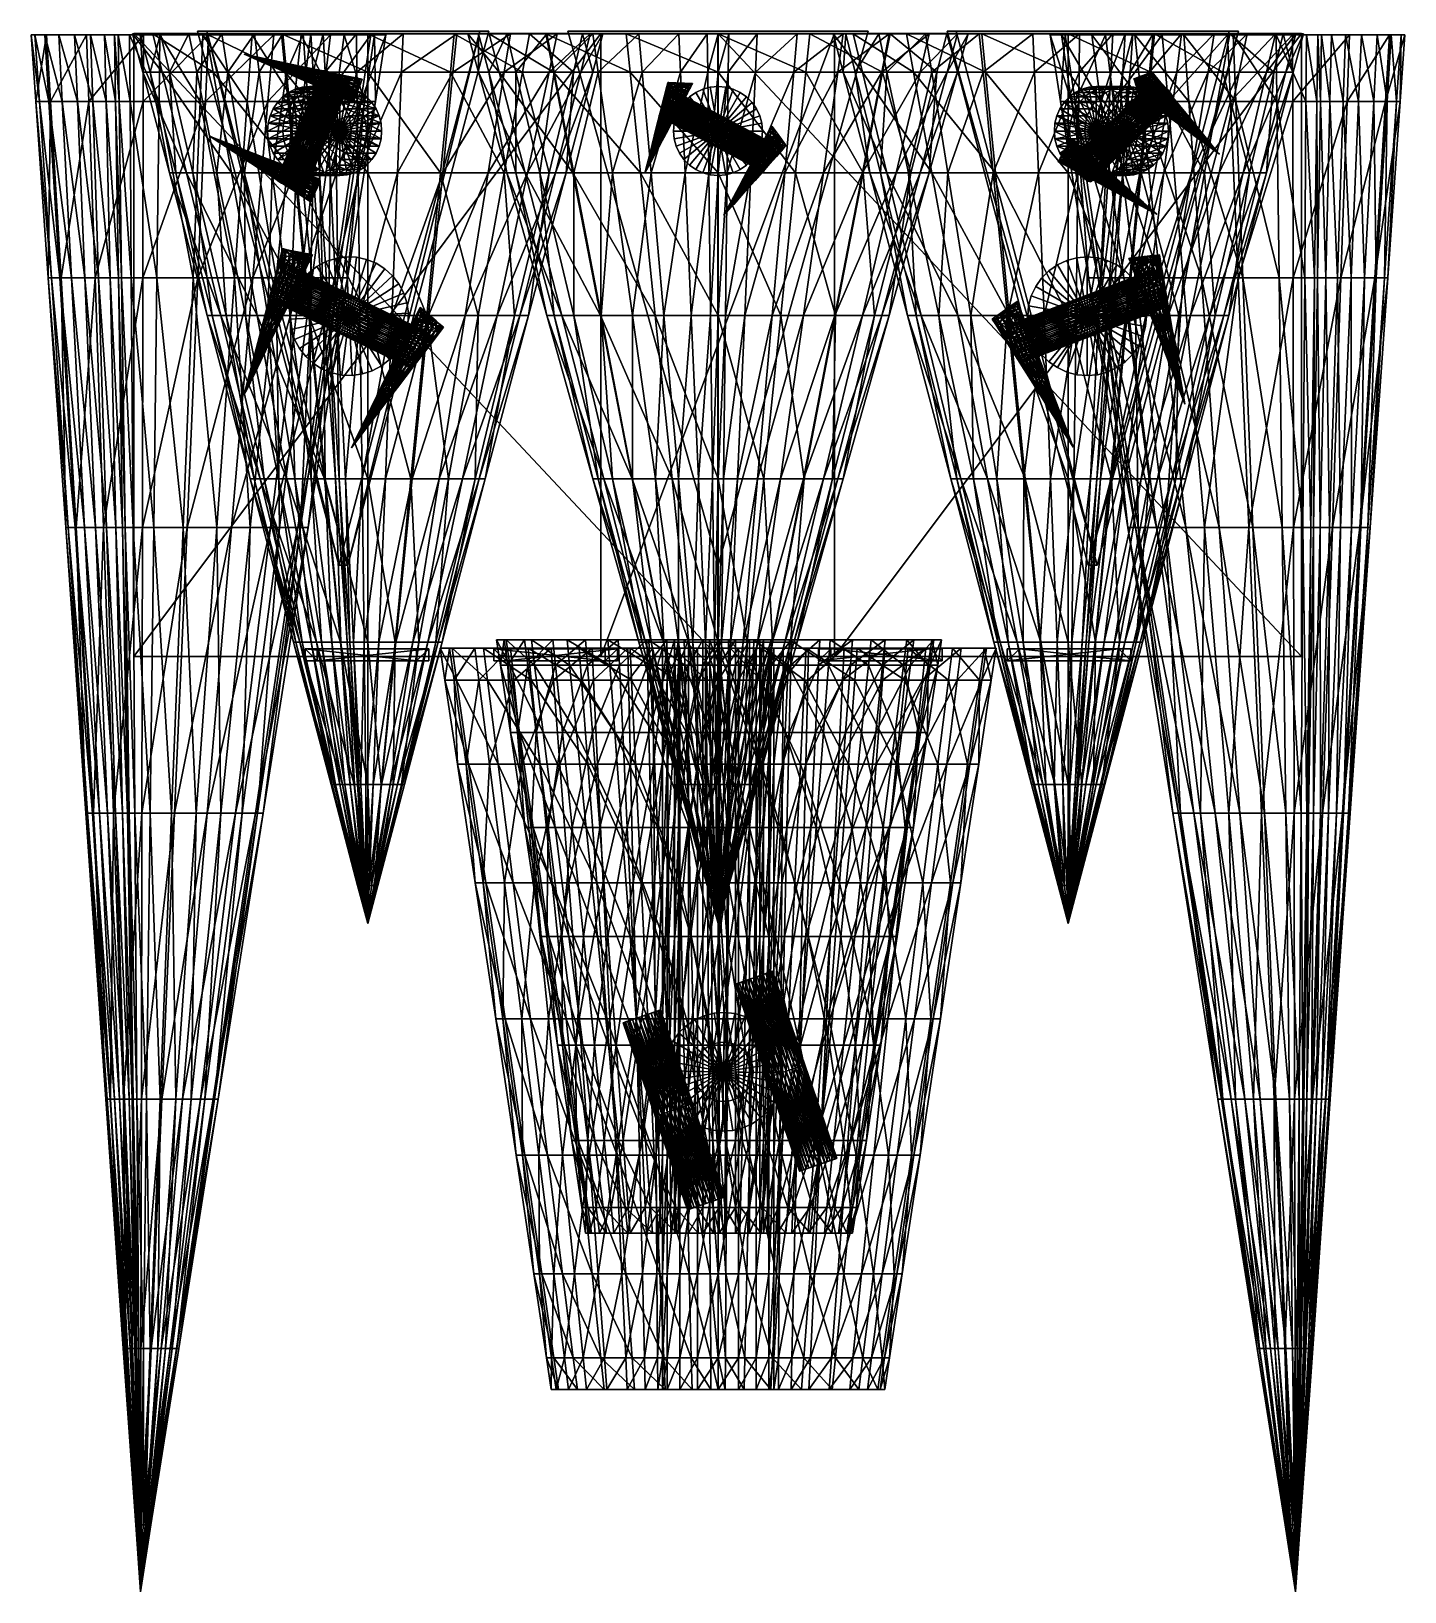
# Model space of a CAD drawing. Header units: metres. Extents: x -2.35 to 2.28, y -2.72 to 2.54.
import ezdxf

# ---------------------------------------------------------------- set-up
doc = ezdxf.new("R2010")
doc.units = ezdxf.units.M

msp = doc.modelspace()

# ---------------------------------------------------------------- linework, layer by layer
at = {"layer": 'Bay 1'}
for points in [[(-1.4309, 0.4604, 0.3088), (-1.0551, 0.4204, 0.4456), (-1.4309, 0.4204, 0.3088)], [(-1.4309, 0.4604, 0.3088), (-1.0551, 0.4604, 0.4456), (-1.0551, 0.4204, 0.4456)], [(-1.3899, 0.4204, 0.196), (-1.4309, 0.4604, 0.3088), (-1.4309, 0.4204, 0.3088)], [(-1.3899, 0.4204, 0.196), (-1.3899, 0.4604, 0.196), (-1.4309, 0.4604, 0.3088)], [(-1.014, 0.4604, 0.3328), (-1.4309, 0.4604, 0.3088), (-1.3899, 0.4604, 0.196)], [(-1.014, 0.4604, 0.3328), (-1.0551, 0.4604, 0.4456), (-1.4309, 0.4604, 0.3088)], [(-1.3899, 0.4204, 0.196), (-1.014, 0.4604, 0.3328), (-1.3899, 0.4604, 0.196)], [(-1.3899, 0.4204, 0.196), (-1.014, 0.4204, 0.3328), (-1.014, 0.4604, 0.3328)], [(-1.0551, 0.4204, 0.4456), (-1.014, 0.4604, 0.3328), (-1.014, 0.4204, 0.3328)], [(-1.0551, 0.4204, 0.4456), (-1.0551, 0.4604, 0.4456), (-1.014, 0.4604, 0.3328)], [(-1.3899, 0.4204, 0.196), (-1.4309, 0.4204, 0.3088), (-1.0551, 0.4204, 0.4456)], [(-1.3899, 0.4204, 0.196), (-1.0551, 0.4204, 0.4456), (-1.014, 0.4204, 0.3328)]]:
    msp.add_3dface(points, dxfattribs=at)
at = {"layer": 'Bay 2'}
for points in [[(-0.7945, 0.4604, 0.5404), (-0.4187, 0.4204, 0.6772), (-0.7945, 0.4204, 0.5404)], [(-0.7945, 0.4604, 0.5404), (-0.4187, 0.4604, 0.6772), (-0.4187, 0.4204, 0.6772)], [(-0.7535, 0.4204, 0.4277), (-0.7945, 0.4604, 0.5404), (-0.7945, 0.4204, 0.5404)], [(-0.7535, 0.4204, 0.4277), (-0.7535, 0.4604, 0.4277), (-0.7945, 0.4604, 0.5404)], [(-0.3776, 0.4604, 0.5645), (-0.7945, 0.4604, 0.5404), (-0.7535, 0.4604, 0.4277)], [(-0.3776, 0.4604, 0.5645), (-0.4187, 0.4604, 0.6772), (-0.7945, 0.4604, 0.5404)], [(-0.7535, 0.4204, 0.4277), (-0.3776, 0.4604, 0.5645), (-0.7535, 0.4604, 0.4277)], [(-0.7535, 0.4204, 0.4277), (-0.3776, 0.4204, 0.5645), (-0.3776, 0.4604, 0.5645)], [(-0.4187, 0.4204, 0.6772), (-0.3776, 0.4604, 0.5645), (-0.3776, 0.4204, 0.5645)], [(-0.4187, 0.4204, 0.6772), (-0.4187, 0.4604, 0.6772), (-0.3776, 0.4604, 0.5645)], [(-0.7535, 0.4204, 0.4277), (-0.7945, 0.4204, 0.5404), (-0.4187, 0.4204, 0.6772)], [(-0.7535, 0.4204, 0.4277), (-0.4187, 0.4204, 0.6772), (-0.3776, 0.4204, 0.5645)]]:
    msp.add_3dface(points, dxfattribs=at)
at = {"layer": 'Bay 3'}
for points in [[(0.6764, 0.4604, 0.4278), (0.3006, 0.4204, 0.5646), (0.6764, 0.4204, 0.4278)], [(0.6764, 0.4604, 0.4278), (0.3006, 0.4604, 0.5646), (0.3006, 0.4204, 0.5646)], [(0.3006, 0.4204, 0.5646), (0.3416, 0.4604, 0.6774), (0.3416, 0.4204, 0.6774)], [(0.3006, 0.4204, 0.5646), (0.3006, 0.4604, 0.5646), (0.3416, 0.4604, 0.6774)], [(0.3416, 0.4604, 0.6774), (0.3006, 0.4604, 0.5646), (0.6764, 0.4604, 0.4278)], [(0.3416, 0.4604, 0.6774), (0.6764, 0.4604, 0.4278), (0.7175, 0.4604, 0.5406)], [(0.7175, 0.4204, 0.5406), (0.3416, 0.4604, 0.6774), (0.7175, 0.4604, 0.5406)], [(0.7175, 0.4204, 0.5406), (0.3416, 0.4204, 0.6774), (0.3416, 0.4604, 0.6774)], [(0.7175, 0.4204, 0.5406), (0.6764, 0.4604, 0.4278), (0.6764, 0.4204, 0.4278)], [(0.7175, 0.4204, 0.5406), (0.7175, 0.4604, 0.5406), (0.6764, 0.4604, 0.4278)], [(0.7175, 0.4204, 0.5406), (0.3006, 0.4204, 0.5646), (0.3416, 0.4204, 0.6774)], [(0.7175, 0.4204, 0.5406), (0.6764, 0.4204, 0.4278), (0.3006, 0.4204, 0.5646)]]:
    msp.add_3dface(points, dxfattribs=at)
at = {"layer": 'Bay 4'}
for points in [[(1.3128, 0.4604, 0.1962), (0.9369, 0.4204, 0.333), (1.3128, 0.4204, 0.1962)], [(1.3128, 0.4604, 0.1962), (0.9369, 0.4604, 0.333), (0.9369, 0.4204, 0.333)], [(0.9369, 0.4204, 0.333), (0.978, 0.4604, 0.4458), (0.978, 0.4204, 0.4458)], [(0.9369, 0.4204, 0.333), (0.9369, 0.4604, 0.333), (0.978, 0.4604, 0.4458)], [(0.978, 0.4604, 0.4458), (0.9369, 0.4604, 0.333), (1.3128, 0.4604, 0.1962)], [(0.978, 0.4604, 0.4458), (1.3128, 0.4604, 0.1962), (1.3539, 0.4604, 0.309)], [(1.3539, 0.4204, 0.309), (0.978, 0.4604, 0.4458), (1.3539, 0.4604, 0.309)], [(1.3539, 0.4204, 0.309), (0.978, 0.4204, 0.4458), (0.978, 0.4604, 0.4458)], [(1.3539, 0.4204, 0.309), (1.3128, 0.4604, 0.1962), (1.3128, 0.4204, 0.1962)], [(1.3539, 0.4204, 0.309), (1.3539, 0.4604, 0.309), (1.3128, 0.4604, 0.1962)], [(1.3539, 0.4204, 0.309), (0.9369, 0.4204, 0.333), (0.978, 0.4204, 0.4458)], [(1.3539, 0.4204, 0.309), (1.3128, 0.4204, 0.1962), (0.9369, 0.4204, 0.333)]]:
    msp.add_3dface(points, dxfattribs=at)
at = {"layer": 'Cylinder'}
for points in [[(-1.4165, 2.2066, 1.0054), (-1.5245, 2.3031, 0.9661), (-1.5071, 2.3216, 0.9724)], [(-1.5245, 2.3031, 0.9661), (-1.5071, 2.3216, 0.9724), (-1.5071, 2.3216, 0.9724)], [(-1.5245, 2.3031, 0.9661), (-1.5245, 2.3031, 0.9661), (-1.5071, 2.3216, 0.9724)], [(-1.5245, 2.3031, 0.9661), (-1.4558, 2.3216, 0.8314), (-1.5071, 2.3216, 0.9724)], [(-1.5245, 2.3031, 0.9661), (-1.4732, 2.3031, 0.8251), (-1.4558, 2.3216, 0.8314)], [(-1.4165, 2.2066, 1.0054), (-1.5071, 2.3216, 0.9724), (-1.487, 2.3365, 0.9797)], [(-1.5071, 2.3216, 0.9724), (-1.487, 2.3365, 0.9797), (-1.487, 2.3365, 0.9797)], [(-1.5071, 2.3216, 0.9724), (-1.5071, 2.3216, 0.9724), (-1.487, 2.3365, 0.9797)], [(-1.5071, 2.3216, 0.9724), (-1.4357, 2.3365, 0.8388), (-1.487, 2.3365, 0.9797)], [(-1.5071, 2.3216, 0.9724), (-1.4558, 2.3216, 0.8314), (-1.4357, 2.3365, 0.8388)], [(-1.4165, 2.2066, 1.0054), (-1.5071, 2.3216, 0.9724), (-1.4165, 2.2066, 1.0054)], [(-1.4165, 2.2066, 1.0054), (-1.487, 2.3365, 0.9797), (-1.4647, 2.3476, 0.9878)], [(-1.487, 2.3365, 0.9797), (-1.4647, 2.3476, 0.9878), (-1.4647, 2.3476, 0.9878)], [(-1.487, 2.3365, 0.9797), (-1.487, 2.3365, 0.9797), (-1.4647, 2.3476, 0.9878)], [(-1.487, 2.3365, 0.9797), (-1.4134, 2.3476, 0.8469), (-1.4647, 2.3476, 0.9878)], [(-1.487, 2.3365, 0.9797), (-1.4357, 2.3365, 0.8388), (-1.4134, 2.3476, 0.8469)], [(-1.4165, 2.2066, 1.0054), (-1.487, 2.3365, 0.9797), (-1.4165, 2.2066, 1.0054)], [(-1.4732, 2.3031, 0.8251), (-1.4045, 2.3216, 0.6905), (-1.4558, 2.3216, 0.8314)], [(-1.4732, 2.3031, 0.8251), (-1.4219, 2.3031, 0.6842), (-1.4045, 2.3216, 0.6905)], [(-1.4165, 2.2066, 1.0054), (-1.4647, 2.3476, 0.9878), (-1.441, 2.3544, 0.9965)], [(-1.4647, 2.3476, 0.9878), (-1.441, 2.3544, 0.9965), (-1.441, 2.3544, 0.9965)], [(-1.4647, 2.3476, 0.9878), (-1.4647, 2.3476, 0.9878), (-1.441, 2.3544, 0.9965)], [(-1.4647, 2.3476, 0.9878), (-1.3897, 2.3544, 0.8555), (-1.441, 2.3544, 0.9965)], [(-1.4647, 2.3476, 0.9878), (-1.4134, 2.3476, 0.8469), (-1.3897, 2.3544, 0.8555)], [(-1.4165, 2.2066, 1.0054), (-1.4647, 2.3476, 0.9878), (-1.4165, 2.2066, 1.0054)], [(-1.4558, 2.3216, 0.8314), (-1.3844, 2.3365, 0.6978), (-1.4357, 2.3365, 0.8388)], [(-1.4558, 2.3216, 0.8314), (-1.4045, 2.3216, 0.6905), (-1.3844, 2.3365, 0.6978)], [(-1.4165, 2.2066, 1.0054), (-1.441, 2.3544, 0.9965), (-1.4165, 2.3566, 1.0054)], [(-1.441, 2.3544, 0.9965), (-1.4165, 2.3566, 1.0054), (-1.4165, 2.3566, 1.0054)], [(-1.441, 2.3544, 0.9965), (-1.441, 2.3544, 0.9965), (-1.4165, 2.3566, 1.0054)], [(-1.441, 2.3544, 0.9965), (-1.3652, 2.3566, 0.8644), (-1.4165, 2.3566, 1.0054)], [(-1.441, 2.3544, 0.9965), (-1.3897, 2.3544, 0.8555), (-1.3652, 2.3566, 0.8644)], [(-1.4165, 2.2066, 1.0054), (-1.441, 2.3544, 0.9965), (-1.4165, 2.2066, 1.0054)], [(-1.4357, 2.3365, 0.8388), (-1.3621, 2.3476, 0.7059), (-1.4134, 2.3476, 0.8469)], [(-1.4357, 2.3365, 0.8388), (-1.3844, 2.3365, 0.6978), (-1.3621, 2.3476, 0.7059)], [(-1.4219, 2.3031, 0.6842), (-1.4045, 2.3216, 0.6905), (-1.4045, 2.3216, 0.6905)], [(-1.4219, 2.3031, 0.6842), (-1.4219, 2.3031, 0.6842), (-1.4045, 2.3216, 0.6905)], [(-1.4219, 2.3031, 0.6842), (-1.3139, 2.2066, 0.7235), (-1.4045, 2.3216, 0.6905)], [(-1.4165, 2.2066, 1.0054), (-1.4165, 2.3566, 1.0054), (-1.4165, 2.2066, 1.0054)], [(-1.4165, 2.2066, 1.0054), (-1.4165, 2.3566, 1.0054), (-1.3921, 2.3544, 1.0143)], [(-1.4165, 2.3566, 1.0054), (-1.3921, 2.3544, 1.0143), (-1.3921, 2.3544, 1.0143)], [(-1.4165, 2.3566, 1.0054), (-1.4165, 2.3566, 1.0054), (-1.3921, 2.3544, 1.0143)], [(-1.4165, 2.3566, 1.0054), (-1.3408, 2.3544, 0.8733), (-1.3921, 2.3544, 1.0143)], [(-1.4165, 2.3566, 1.0054), (-1.3652, 2.3566, 0.8644), (-1.3408, 2.3544, 0.8733)], [(-1.4165, 2.2066, 1.0054), (-1.3921, 2.3544, 1.0143), (-1.3683, 2.3476, 1.0229)], [(-1.4165, 2.2066, 1.0054), (-1.3921, 2.3544, 1.0143), (-1.4165, 2.2066, 1.0054)], [(-1.4165, 2.2066, 1.0054), (-1.3683, 2.3476, 1.0229), (-1.3461, 2.3365, 1.031)], [(-1.4165, 2.2066, 1.0054), (-1.3683, 2.3476, 1.0229), (-1.4165, 2.2066, 1.0054)], [(-1.4165, 2.2066, 1.0054), (-1.3461, 2.3365, 1.031), (-1.3259, 2.3216, 1.0384)], [(-1.4165, 2.2066, 1.0054), (-1.3461, 2.3365, 1.031), (-1.4165, 2.2066, 1.0054)], [(-1.4165, 2.2066, 1.0054), (-1.3259, 2.3216, 1.0384), (-1.3086, 2.3031, 1.0447)], [(-1.4165, 2.2066, 1.0054), (-1.3259, 2.3216, 1.0384), (-1.4165, 2.2066, 1.0054)], [(-1.4134, 2.3476, 0.8469), (-1.3384, 2.3544, 0.7146), (-1.3897, 2.3544, 0.8555)], [(-1.4134, 2.3476, 0.8469), (-1.3621, 2.3476, 0.7059), (-1.3384, 2.3544, 0.7146)], [(-1.4045, 2.3216, 0.6905), (-1.3844, 2.3365, 0.6978), (-1.3844, 2.3365, 0.6978)], [(-1.4045, 2.3216, 0.6905), (-1.4045, 2.3216, 0.6905), (-1.3844, 2.3365, 0.6978)], [(-1.4045, 2.3216, 0.6905), (-1.3139, 2.2066, 0.7235), (-1.3844, 2.3365, 0.6978)], [(-1.4045, 2.3216, 0.6905), (-1.3139, 2.2066, 0.7235), (-1.3139, 2.2066, 0.7235)], [(-1.3921, 2.3544, 1.0143), (-1.3683, 2.3476, 1.0229), (-1.3683, 2.3476, 1.0229)], [(-1.3921, 2.3544, 1.0143), (-1.3921, 2.3544, 1.0143), (-1.3683, 2.3476, 1.0229)], [(-1.3921, 2.3544, 1.0143), (-1.317, 2.3476, 0.882), (-1.3683, 2.3476, 1.0229)], [(-1.3921, 2.3544, 1.0143), (-1.3408, 2.3544, 0.8733), (-1.317, 2.3476, 0.882)], [(-1.3897, 2.3544, 0.8555), (-1.3139, 2.3566, 0.7235), (-1.3652, 2.3566, 0.8644)], [(-1.3897, 2.3544, 0.8555), (-1.3384, 2.3544, 0.7146), (-1.3139, 2.3566, 0.7235)], [(-1.3844, 2.3365, 0.6978), (-1.3621, 2.3476, 0.7059), (-1.3621, 2.3476, 0.7059)], [(-1.3844, 2.3365, 0.6978), (-1.3844, 2.3365, 0.6978), (-1.3621, 2.3476, 0.7059)], [(-1.3844, 2.3365, 0.6978), (-1.3139, 2.2066, 0.7235), (-1.3621, 2.3476, 0.7059)], [(-1.3844, 2.3365, 0.6978), (-1.3139, 2.2066, 0.7235), (-1.3139, 2.2066, 0.7235)], [(-1.3683, 2.3476, 1.0229), (-1.3461, 2.3365, 1.031), (-1.3461, 2.3365, 1.031)], [(-1.3683, 2.3476, 1.0229), (-1.3683, 2.3476, 1.0229), (-1.3461, 2.3365, 1.031)], [(-1.3683, 2.3476, 1.0229), (-1.2948, 2.3365, 0.8901), (-1.3461, 2.3365, 1.031)], [(-1.3683, 2.3476, 1.0229), (-1.317, 2.3476, 0.882), (-1.2948, 2.3365, 0.8901)], [(-1.3652, 2.3566, 0.8644), (-1.2894, 2.3544, 0.7324), (-1.3408, 2.3544, 0.8733)], [(-1.3652, 2.3566, 0.8644), (-1.3139, 2.3566, 0.7235), (-1.2894, 2.3544, 0.7324)], [(-1.3621, 2.3476, 0.7059), (-1.3384, 2.3544, 0.7146), (-1.3384, 2.3544, 0.7146)], [(-1.3621, 2.3476, 0.7059), (-1.3621, 2.3476, 0.7059), (-1.3384, 2.3544, 0.7146)], [(-1.3621, 2.3476, 0.7059), (-1.3139, 2.2066, 0.7235), (-1.3384, 2.3544, 0.7146)], [(-1.3621, 2.3476, 0.7059), (-1.3139, 2.2066, 0.7235), (-1.3139, 2.2066, 0.7235)], [(-1.3461, 2.3365, 1.031), (-1.3259, 2.3216, 1.0384), (-1.3259, 2.3216, 1.0384)], [(-1.3461, 2.3365, 1.031), (-1.3461, 2.3365, 1.031), (-1.3259, 2.3216, 1.0384)], [(-1.3461, 2.3365, 1.031), (-1.2746, 2.3216, 0.8974), (-1.3259, 2.3216, 1.0384)], [(-1.3461, 2.3365, 1.031), (-1.2948, 2.3365, 0.8901), (-1.2746, 2.3216, 0.8974)], [(-1.3408, 2.3544, 0.8733), (-1.2657, 2.3476, 0.741), (-1.317, 2.3476, 0.882)], [(-1.3408, 2.3544, 0.8733), (-1.2894, 2.3544, 0.7324), (-1.2657, 2.3476, 0.741)], [(-1.3384, 2.3544, 0.7146), (-1.3139, 2.3566, 0.7235), (-1.3139, 2.3566, 0.7235)], [(-1.3384, 2.3544, 0.7146), (-1.3384, 2.3544, 0.7146), (-1.3139, 2.3566, 0.7235)], [(-1.3384, 2.3544, 0.7146), (-1.3139, 2.2066, 0.7235), (-1.3139, 2.3566, 0.7235)], [(-1.3384, 2.3544, 0.7146), (-1.3139, 2.2066, 0.7235), (-1.3139, 2.2066, 0.7235)], [(-1.3259, 2.3216, 1.0384), (-1.3086, 2.3031, 1.0447), (-1.3086, 2.3031, 1.0447)], [(-1.3259, 2.3216, 1.0384), (-1.3259, 2.3216, 1.0384), (-1.3086, 2.3031, 1.0447)], [(-1.3259, 2.3216, 1.0384), (-1.2573, 2.3031, 0.9037), (-1.3086, 2.3031, 1.0447)], [(-1.3259, 2.3216, 1.0384), (-1.2746, 2.3216, 0.8974), (-1.2573, 2.3031, 0.9037)], [(-1.317, 2.3476, 0.882), (-1.2434, 2.3365, 0.7491), (-1.2948, 2.3365, 0.8901)], [(-1.317, 2.3476, 0.882), (-1.2657, 2.3476, 0.741), (-1.2434, 2.3365, 0.7491)], [(-1.3139, 2.3566, 0.7235), (-1.2894, 2.3544, 0.7324), (-1.2894, 2.3544, 0.7324)], [(-1.3139, 2.3566, 0.7235), (-1.3139, 2.3566, 0.7235), (-1.2894, 2.3544, 0.7324)], [(-1.3139, 2.3566, 0.7235), (-1.3139, 2.2066, 0.7235), (-1.2894, 2.3544, 0.7324)], [(-1.3139, 2.3566, 0.7235), (-1.3139, 2.2066, 0.7235), (-1.3139, 2.2066, 0.7235)], [(-1.2894, 2.3544, 0.7324), (-1.3139, 2.2066, 0.7235), (-1.2657, 2.3476, 0.741)], [(-1.2894, 2.3544, 0.7324), (-1.3139, 2.2066, 0.7235), (-1.3139, 2.2066, 0.7235)], [(-1.2657, 2.3476, 0.741), (-1.3139, 2.2066, 0.7235), (-1.2434, 2.3365, 0.7491)], [(-1.2657, 2.3476, 0.741), (-1.3139, 2.2066, 0.7235), (-1.3139, 2.2066, 0.7235)], [(-1.2434, 2.3365, 0.7491), (-1.3139, 2.2066, 0.7235), (-1.2233, 2.3216, 0.7564)], [(-1.2434, 2.3365, 0.7491), (-1.3139, 2.2066, 0.7235), (-1.3139, 2.2066, 0.7235)], [(-1.2233, 2.3216, 0.7564), (-1.3139, 2.2066, 0.7235), (-1.2059, 2.3031, 0.7628)], [(-1.2233, 2.3216, 0.7564), (-1.3139, 2.2066, 0.7235), (-1.3139, 2.2066, 0.7235)], [(-1.2948, 2.3365, 0.8901), (-1.2233, 2.3216, 0.7564), (-1.2746, 2.3216, 0.8974)], [(-1.2948, 2.3365, 0.8901), (-1.2434, 2.3365, 0.7491), (-1.2233, 2.3216, 0.7564)], [(-1.2894, 2.3544, 0.7324), (-1.2657, 2.3476, 0.741), (-1.2657, 2.3476, 0.741)], [(-1.2894, 2.3544, 0.7324), (-1.2894, 2.3544, 0.7324), (-1.2657, 2.3476, 0.741)], [(-1.2746, 2.3216, 0.8974), (-1.2059, 2.3031, 0.7628), (-1.2573, 2.3031, 0.9037)], [(-1.2746, 2.3216, 0.8974), (-1.2233, 2.3216, 0.7564), (-1.2059, 2.3031, 0.7628)], [(-1.2657, 2.3476, 0.741), (-1.2434, 2.3365, 0.7491), (-1.2434, 2.3365, 0.7491)], [(-1.2657, 2.3476, 0.741), (-1.2657, 2.3476, 0.741), (-1.2434, 2.3365, 0.7491)], [(-1.2434, 2.3365, 0.7491), (-1.2233, 2.3216, 0.7564), (-1.2233, 2.3216, 0.7564)], [(-1.2434, 2.3365, 0.7491), (-1.2434, 2.3365, 0.7491), (-1.2233, 2.3216, 0.7564)], [(-1.2233, 2.3216, 0.7564), (-1.2059, 2.3031, 0.7628), (-1.2059, 2.3031, 0.7628)], [(-1.2233, 2.3216, 0.7564), (-1.2233, 2.3216, 0.7564), (-1.2059, 2.3031, 0.7628)], [(-1.4165, 2.2066, 1.0054), (-1.549, 2.2579, 0.9572), (-1.5386, 2.2816, 0.9609)], [(-1.549, 2.2579, 0.9572), (-1.5386, 2.2816, 0.9609), (-1.5386, 2.2816, 0.9609)], [(-1.549, 2.2579, 0.9572), (-1.549, 2.2579, 0.9572), (-1.5386, 2.2816, 0.9609)], [(-1.549, 2.2579, 0.9572), (-1.4873, 2.2816, 0.82), (-1.5386, 2.2816, 0.9609)], [(-1.549, 2.2579, 0.9572), (-1.4977, 2.2579, 0.8162), (-1.4873, 2.2816, 0.82)], [(-1.4165, 2.2066, 1.0054), (-1.5386, 2.2816, 0.9609), (-1.5245, 2.3031, 0.9661)], [(-1.5386, 2.2816, 0.9609), (-1.5245, 2.3031, 0.9661), (-1.5245, 2.3031, 0.9661)], [(-1.5386, 2.2816, 0.9609), (-1.5386, 2.2816, 0.9609), (-1.5245, 2.3031, 0.9661)], [(-1.5386, 2.2816, 0.9609), (-1.4732, 2.3031, 0.8251), (-1.5245, 2.3031, 0.9661)], [(-1.5386, 2.2816, 0.9609), (-1.4873, 2.2816, 0.82), (-1.4732, 2.3031, 0.8251)], [(-1.4165, 2.2066, 1.0054), (-1.5386, 2.2816, 0.9609), (-1.4165, 2.2066, 1.0054)], [(-1.4165, 2.2066, 1.0054), (-1.5245, 2.3031, 0.9661), (-1.4165, 2.2066, 1.0054)], [(-1.4977, 2.2579, 0.8162), (-1.436, 2.2816, 0.679), (-1.4873, 2.2816, 0.82)], [(-1.4977, 2.2579, 0.8162), (-1.4464, 2.2579, 0.6753), (-1.436, 2.2816, 0.679)], [(-1.4873, 2.2816, 0.82), (-1.4219, 2.3031, 0.6842), (-1.4732, 2.3031, 0.8251)], [(-1.4873, 2.2816, 0.82), (-1.436, 2.2816, 0.679), (-1.4219, 2.3031, 0.6842)], [(-1.4464, 2.2579, 0.6753), (-1.436, 2.2816, 0.679), (-1.436, 2.2816, 0.679)], [(-1.4464, 2.2579, 0.6753), (-1.4464, 2.2579, 0.6753), (-1.436, 2.2816, 0.679)], [(-1.4464, 2.2579, 0.6753), (-1.3139, 2.2066, 0.7235), (-1.436, 2.2816, 0.679)], [(-1.436, 2.2816, 0.679), (-1.4219, 2.3031, 0.6842), (-1.4219, 2.3031, 0.6842)], [(-1.436, 2.2816, 0.679), (-1.436, 2.2816, 0.679), (-1.4219, 2.3031, 0.6842)], [(-1.436, 2.2816, 0.679), (-1.3139, 2.2066, 0.7235), (-1.4219, 2.3031, 0.6842)], [(-1.436, 2.2816, 0.679), (-1.3139, 2.2066, 0.7235), (-1.3139, 2.2066, 0.7235)], [(-1.4219, 2.3031, 0.6842), (-1.3139, 2.2066, 0.7235), (-1.3139, 2.2066, 0.7235)], [(-1.4165, 2.2066, 1.0054), (-1.3086, 2.3031, 1.0447), (-1.2945, 2.2816, 1.0498)], [(-1.4165, 2.2066, 1.0054), (-1.3086, 2.3031, 1.0447), (-1.4165, 2.2066, 1.0054)], [(-1.4165, 2.2066, 1.0054), (-1.2945, 2.2816, 1.0498), (-1.2841, 2.2579, 1.0536)], [(-1.4165, 2.2066, 1.0054), (-1.2945, 2.2816, 1.0498), (-1.4165, 2.2066, 1.0054)], [(-1.2059, 2.3031, 0.7628), (-1.3139, 2.2066, 0.7235), (-1.1919, 2.2816, 0.7679)], [(-1.2059, 2.3031, 0.7628), (-1.3139, 2.2066, 0.7235), (-1.3139, 2.2066, 0.7235)], [(-1.1919, 2.2816, 0.7679), (-1.3139, 2.2066, 0.7235), (-1.1815, 2.2579, 0.7717)], [(-1.1919, 2.2816, 0.7679), (-1.3139, 2.2066, 0.7235), (-1.3139, 2.2066, 0.7235)], [(-1.3086, 2.3031, 1.0447), (-1.2945, 2.2816, 1.0498), (-1.2945, 2.2816, 1.0498)], [(-1.3086, 2.3031, 1.0447), (-1.3086, 2.3031, 1.0447), (-1.2945, 2.2816, 1.0498)], [(-1.3086, 2.3031, 1.0447), (-1.2432, 2.2816, 0.9089), (-1.2945, 2.2816, 1.0498)], [(-1.3086, 2.3031, 1.0447), (-1.2573, 2.3031, 0.9037), (-1.2432, 2.2816, 0.9089)], [(-1.2945, 2.2816, 1.0498), (-1.2841, 2.2579, 1.0536), (-1.2841, 2.2579, 1.0536)], [(-1.2945, 2.2816, 1.0498), (-1.2945, 2.2816, 1.0498), (-1.2841, 2.2579, 1.0536)], [(-1.2945, 2.2816, 1.0498), (-1.2328, 2.2579, 0.9126), (-1.2841, 2.2579, 1.0536)], [(-1.2945, 2.2816, 1.0498), (-1.2432, 2.2816, 0.9089), (-1.2328, 2.2579, 0.9126)], [(-1.2573, 2.3031, 0.9037), (-1.1919, 2.2816, 0.7679), (-1.2432, 2.2816, 0.9089)], [(-1.2573, 2.3031, 0.9037), (-1.2059, 2.3031, 0.7628), (-1.1919, 2.2816, 0.7679)], [(-1.2432, 2.2816, 0.9089), (-1.1815, 2.2579, 0.7717), (-1.2328, 2.2579, 0.9126)], [(-1.2432, 2.2816, 0.9089), (-1.1919, 2.2816, 0.7679), (-1.1815, 2.2579, 0.7717)], [(-1.2059, 2.3031, 0.7628), (-1.1919, 2.2816, 0.7679), (-1.1919, 2.2816, 0.7679)], [(-1.2059, 2.3031, 0.7628), (-1.2059, 2.3031, 0.7628), (-1.1919, 2.2816, 0.7679)], [(-1.1919, 2.2816, 0.7679), (-1.1815, 2.2579, 0.7717), (-1.1815, 2.2579, 0.7717)], [(-1.1919, 2.2816, 0.7679), (-1.1919, 2.2816, 0.7679), (-1.1815, 2.2579, 0.7717)], [(-1.4165, 2.2066, 1.0054), (-1.5575, 2.2066, 0.9541), (-1.5553, 2.2327, 0.9549)], [(-1.5575, 2.2066, 0.9541), (-1.5553, 2.2327, 0.9549), (-1.5553, 2.2327, 0.9549)], [(-1.5575, 2.2066, 0.9541), (-1.5575, 2.2066, 0.9541), (-1.5553, 2.2327, 0.9549)], [(-1.5575, 2.2066, 0.9541), (-1.504, 2.2327, 0.8139), (-1.5553, 2.2327, 0.9549)], [(-1.5575, 2.2066, 0.9541), (-1.5062, 2.2066, 0.8131), (-1.504, 2.2327, 0.8139)], [(-1.4165, 2.2066, 1.0054), (-1.5553, 2.2327, 0.9549), (-1.549, 2.2579, 0.9572)], [(-1.5553, 2.2327, 0.9549), (-1.549, 2.2579, 0.9572), (-1.549, 2.2579, 0.9572)], [(-1.5553, 2.2327, 0.9549), (-1.5553, 2.2327, 0.9549), (-1.549, 2.2579, 0.9572)], [(-1.5553, 2.2327, 0.9549), (-1.4977, 2.2579, 0.8162), (-1.549, 2.2579, 0.9572)], [(-1.5553, 2.2327, 0.9549), (-1.504, 2.2327, 0.8139), (-1.4977, 2.2579, 0.8162)], [(-1.4165, 2.2066, 1.0054), (-1.5553, 2.2327, 0.9549), (-1.4165, 2.2066, 1.0054)], [(-1.4165, 2.2066, 1.0054), (-1.549, 2.2579, 0.9572), (-1.4165, 2.2066, 1.0054)], [(-1.5062, 2.2066, 0.8131), (-1.4527, 2.2327, 0.6729), (-1.504, 2.2327, 0.8139)], [(-1.5062, 2.2066, 0.8131), (-1.4549, 2.2066, 0.6722), (-1.4527, 2.2327, 0.6729)], [(-1.504, 2.2327, 0.8139), (-1.4464, 2.2579, 0.6753), (-1.4977, 2.2579, 0.8162)], [(-1.504, 2.2327, 0.8139), (-1.4527, 2.2327, 0.6729), (-1.4464, 2.2579, 0.6753)], [(-1.4549, 2.2066, 0.6722), (-1.4527, 2.2327, 0.6729), (-1.4527, 2.2327, 0.6729)], [(-1.4549, 2.2066, 0.6722), (-1.4549, 2.2066, 0.6722), (-1.4527, 2.2327, 0.6729)], [(-1.4549, 2.2066, 0.6722), (-1.3139, 2.2066, 0.7235), (-1.4527, 2.2327, 0.6729)], [(-1.4527, 2.2327, 0.6729), (-1.4464, 2.2579, 0.6753), (-1.4464, 2.2579, 0.6753)], [(-1.4527, 2.2327, 0.6729), (-1.4527, 2.2327, 0.6729), (-1.4464, 2.2579, 0.6753)], [(-1.4527, 2.2327, 0.6729), (-1.3139, 2.2066, 0.7235), (-1.4464, 2.2579, 0.6753)], [(-1.4527, 2.2327, 0.6729), (-1.3139, 2.2066, 0.7235), (-1.3139, 2.2066, 0.7235)], [(-1.4464, 2.2579, 0.6753), (-1.3139, 2.2066, 0.7235), (-1.3139, 2.2066, 0.7235)], [(-1.4165, 2.2066, 1.0054), (-1.2841, 2.2579, 1.0536), (-1.2777, 2.2327, 1.0559)], [(-1.4165, 2.2066, 1.0054), (-1.2841, 2.2579, 1.0536), (-1.4165, 2.2066, 1.0054)], [(-1.4165, 2.2066, 1.0054), (-1.2777, 2.2327, 1.0559), (-1.2756, 2.2066, 1.0567)], [(-1.4165, 2.2066, 1.0054), (-1.2777, 2.2327, 1.0559), (-1.4165, 2.2066, 1.0054)], [(-1.1815, 2.2579, 0.7717), (-1.3139, 2.2066, 0.7235), (-1.1751, 2.2327, 0.774)], [(-1.1815, 2.2579, 0.7717), (-1.3139, 2.2066, 0.7235), (-1.3139, 2.2066, 0.7235)], [(-1.1751, 2.2327, 0.774), (-1.3139, 2.2066, 0.7235), (-1.173, 2.2066, 0.7748)], [(-1.1751, 2.2327, 0.774), (-1.3139, 2.2066, 0.7235), (-1.3139, 2.2066, 0.7235)], [(-1.2841, 2.2579, 1.0536), (-1.2777, 2.2327, 1.0559), (-1.2777, 2.2327, 1.0559)], [(-1.2841, 2.2579, 1.0536), (-1.2841, 2.2579, 1.0536), (-1.2777, 2.2327, 1.0559)], [(-1.2841, 2.2579, 1.0536), (-1.2264, 2.2327, 0.9149), (-1.2777, 2.2327, 1.0559)], [(-1.2841, 2.2579, 1.0536), (-1.2328, 2.2579, 0.9126), (-1.2264, 2.2327, 0.9149)], [(-1.2777, 2.2327, 1.0559), (-1.2756, 2.2066, 1.0567), (-1.2756, 2.2066, 1.0567)], [(-1.2777, 2.2327, 1.0559), (-1.2777, 2.2327, 1.0559), (-1.2756, 2.2066, 1.0567)], [(-1.2777, 2.2327, 1.0559), (-1.2243, 2.2066, 0.9157), (-1.2756, 2.2066, 1.0567)], [(-1.2777, 2.2327, 1.0559), (-1.2264, 2.2327, 0.9149), (-1.2243, 2.2066, 0.9157)], [(-1.2328, 2.2579, 0.9126), (-1.1751, 2.2327, 0.774), (-1.2264, 2.2327, 0.9149)], [(-1.2328, 2.2579, 0.9126), (-1.1815, 2.2579, 0.7717), (-1.1751, 2.2327, 0.774)], [(-1.2264, 2.2327, 0.9149), (-1.173, 2.2066, 0.7748), (-1.2243, 2.2066, 0.9157)], [(-1.2264, 2.2327, 0.9149), (-1.1751, 2.2327, 0.774), (-1.173, 2.2066, 0.7748)], [(-1.1815, 2.2579, 0.7717), (-1.1751, 2.2327, 0.774), (-1.1751, 2.2327, 0.774)], [(-1.1815, 2.2579, 0.7717), (-1.1815, 2.2579, 0.7717), (-1.1751, 2.2327, 0.774)], [(-1.1751, 2.2327, 0.774), (-1.173, 2.2066, 0.7748), (-1.173, 2.2066, 0.7748)], [(-1.1751, 2.2327, 0.774), (-1.1751, 2.2327, 0.774), (-1.173, 2.2066, 0.7748)], [(-1.4165, 2.2066, 1.0054), (-1.5575, 2.2066, 0.9541), (-1.4165, 2.2066, 1.0054)], [(-1.4165, 2.2066, 1.0054), (-1.5553, 2.1806, 0.9549), (-1.5575, 2.2066, 0.9541)], [(-1.5553, 2.1806, 0.9549), (-1.5575, 2.2066, 0.9541), (-1.5575, 2.2066, 0.9541)], [(-1.5553, 2.1806, 0.9549), (-1.5553, 2.1806, 0.9549), (-1.5575, 2.2066, 0.9541)], [(-1.5553, 2.1806, 0.9549), (-1.5062, 2.2066, 0.8131), (-1.5575, 2.2066, 0.9541)], [(-1.5553, 2.1806, 0.9549), (-1.504, 2.1806, 0.8139), (-1.5062, 2.2066, 0.8131)], [(-1.4165, 2.2066, 1.0054), (-1.5553, 2.1806, 0.9549), (-1.4165, 2.2066, 1.0054)], [(-1.4165, 2.2066, 1.0054), (-1.549, 2.1553, 0.9572), (-1.5553, 2.1806, 0.9549)], [(-1.549, 2.1553, 0.9572), (-1.5553, 2.1806, 0.9549), (-1.5553, 2.1806, 0.9549)], [(-1.549, 2.1553, 0.9572), (-1.549, 2.1553, 0.9572), (-1.5553, 2.1806, 0.9549)], [(-1.549, 2.1553, 0.9572), (-1.504, 2.1806, 0.8139), (-1.5553, 2.1806, 0.9549)], [(-1.4165, 2.2066, 1.0054), (-1.549, 2.1553, 0.9572), (-1.4165, 2.2066, 1.0054)], [(-1.4165, 2.2066, 1.0054), (-1.5386, 2.1316, 0.9609), (-1.549, 2.1553, 0.9572)], [(-1.549, 2.1553, 0.9572), (-1.4977, 2.1553, 0.8162), (-1.504, 2.1806, 0.8139)], [(-1.4165, 2.2066, 1.0054), (-1.5386, 2.1316, 0.9609), (-1.4165, 2.2066, 1.0054)], [(-1.4165, 2.2066, 1.0054), (-1.5245, 2.1102, 0.9661), (-1.5386, 2.1316, 0.9609)], [(-1.4165, 2.2066, 1.0054), (-1.5245, 2.1102, 0.9661), (-1.4165, 2.2066, 1.0054)], [(-1.4165, 2.2066, 1.0054), (-1.5071, 2.0917, 0.9724), (-1.5245, 2.1102, 0.9661)], [(-1.4165, 2.2066, 1.0054), (-1.5071, 2.0917, 0.9724), (-1.4165, 2.2066, 1.0054)], [(-1.4165, 2.2066, 1.0054), (-1.487, 2.0767, 0.9797), (-1.5071, 2.0917, 0.9724)], [(-1.504, 2.1806, 0.8139), (-1.4549, 2.2066, 0.6722), (-1.5062, 2.2066, 0.8131)], [(-1.504, 2.1806, 0.8139), (-1.4527, 2.1806, 0.6729), (-1.4549, 2.2066, 0.6722)], [(-1.4977, 2.1553, 0.8162), (-1.4527, 2.1806, 0.6729), (-1.504, 2.1806, 0.8139)], [(-1.4977, 2.1553, 0.8162), (-1.4464, 2.1553, 0.6753), (-1.4527, 2.1806, 0.6729)], [(-1.4165, 2.2066, 1.0054), (-1.487, 2.0767, 0.9797), (-1.4165, 2.2066, 1.0054)], [(-1.4165, 2.2066, 1.0054), (-1.4647, 2.0657, 0.9878), (-1.487, 2.0767, 0.9797)], [(-1.4165, 2.2066, 1.0054), (-1.4647, 2.0657, 0.9878), (-1.4165, 2.2066, 1.0054)], [(-1.4165, 2.2066, 1.0054), (-1.441, 2.0589, 0.9965), (-1.4647, 2.0657, 0.9878)], [(-1.4549, 2.2066, 0.6722), (-1.3139, 2.2066, 0.7235), (-1.3139, 2.2066, 0.7235)], [(-1.4527, 2.1806, 0.6729), (-1.4549, 2.2066, 0.6722), (-1.4549, 2.2066, 0.6722)], [(-1.4527, 2.1806, 0.6729), (-1.4527, 2.1806, 0.6729), (-1.4549, 2.2066, 0.6722)], [(-1.4527, 2.1806, 0.6729), (-1.3139, 2.2066, 0.7235), (-1.4549, 2.2066, 0.6722)], [(-1.4527, 2.1806, 0.6729), (-1.3139, 2.2066, 0.7235), (-1.3139, 2.2066, 0.7235)], [(-1.4464, 2.1553, 0.6753), (-1.3139, 2.2066, 0.7235), (-1.4527, 2.1806, 0.6729)], [(-1.4464, 2.1553, 0.6753), (-1.4527, 2.1806, 0.6729), (-1.4527, 2.1806, 0.6729)], [(-1.4464, 2.1553, 0.6753), (-1.4464, 2.1553, 0.6753), (-1.4527, 2.1806, 0.6729)], [(-1.4464, 2.1553, 0.6753), (-1.3139, 2.2066, 0.7235), (-1.3139, 2.2066, 0.7235)], [(-1.436, 2.1316, 0.679), (-1.3139, 2.2066, 0.7235), (-1.4464, 2.1553, 0.6753)], [(-1.4165, 2.2066, 1.0054), (-1.441, 2.0589, 0.9965), (-1.4165, 2.2066, 1.0054)], [(-1.4165, 2.2066, 1.0054), (-1.4165, 2.0566, 1.0054), (-1.441, 2.0589, 0.9965)], [(-1.436, 2.1316, 0.679), (-1.3139, 2.2066, 0.7235), (-1.3139, 2.2066, 0.7235)], [(-1.4219, 2.1102, 0.6842), (-1.3139, 2.2066, 0.7235), (-1.436, 2.1316, 0.679)], [(-1.4219, 2.1102, 0.6842), (-1.3139, 2.2066, 0.7235), (-1.3139, 2.2066, 0.7235)], [(-1.4045, 2.0917, 0.6905), (-1.3139, 2.2066, 0.7235), (-1.4219, 2.1102, 0.6842)], [(-1.4165, 2.2066, 1.0054), (-1.4165, 2.0566, 1.0054), (-1.4165, 2.2066, 1.0054)], [(-1.4165, 2.2066, 1.0054), (-1.3921, 2.0589, 1.0143), (-1.4165, 2.0566, 1.0054)], [(-1.4165, 2.2066, 1.0054), (-1.3921, 2.0589, 1.0143), (-1.4165, 2.2066, 1.0054)], [(-1.4165, 2.2066, 1.0054), (-1.3683, 2.0657, 1.0229), (-1.3921, 2.0589, 1.0143)], [(-1.4165, 2.2066, 1.0054), (-1.3683, 2.0657, 1.0229), (-1.4165, 2.2066, 1.0054)], [(-1.4165, 2.2066, 1.0054), (-1.3461, 2.0767, 1.031), (-1.3683, 2.0657, 1.0229)], [(-1.4165, 2.2066, 1.0054), (-1.3461, 2.0767, 1.031), (-1.4165, 2.2066, 1.0054)], [(-1.4165, 2.2066, 1.0054), (-1.3259, 2.0917, 1.0384), (-1.3461, 2.0767, 1.031)], [(-1.4165, 2.2066, 1.0054), (-1.3259, 2.0917, 1.0384), (-1.4165, 2.2066, 1.0054)], [(-1.4165, 2.2066, 1.0054), (-1.3086, 2.1102, 1.0447), (-1.3259, 2.0917, 1.0384)], [(-1.4165, 2.2066, 1.0054), (-1.3086, 2.1102, 1.0447), (-1.4165, 2.2066, 1.0054)], [(-1.4165, 2.2066, 1.0054), (-1.2945, 2.1316, 1.0498), (-1.3086, 2.1102, 1.0447)], [(-1.4165, 2.2066, 1.0054), (-1.2945, 2.1316, 1.0498), (-1.4165, 2.2066, 1.0054)], [(-1.4165, 2.2066, 1.0054), (-1.2841, 2.1553, 1.0536), (-1.2945, 2.1316, 1.0498)], [(-1.4165, 2.2066, 1.0054), (-1.2841, 2.1553, 1.0536), (-1.4165, 2.2066, 1.0054)], [(-1.4165, 2.2066, 1.0054), (-1.2777, 2.1806, 1.0559), (-1.2841, 2.1553, 1.0536)], [(-1.4165, 2.2066, 1.0054), (-1.2777, 2.1806, 1.0559), (-1.4165, 2.2066, 1.0054)], [(-1.4165, 2.2066, 1.0054), (-1.2756, 2.2066, 1.0567), (-1.2777, 2.1806, 1.0559)], [(-1.4165, 2.2066, 1.0054), (-1.2756, 2.2066, 1.0567), (-1.4165, 2.2066, 1.0054)], [(-1.4045, 2.0917, 0.6905), (-1.3139, 2.2066, 0.7235), (-1.3139, 2.2066, 0.7235)], [(-1.3844, 2.0767, 0.6978), (-1.3139, 2.2066, 0.7235), (-1.4045, 2.0917, 0.6905)], [(-1.3844, 2.0767, 0.6978), (-1.3139, 2.2066, 0.7235), (-1.3139, 2.2066, 0.7235)], [(-1.3621, 2.0657, 0.7059), (-1.3139, 2.2066, 0.7235), (-1.3844, 2.0767, 0.6978)], [(-1.3621, 2.0657, 0.7059), (-1.3139, 2.2066, 0.7235), (-1.3139, 2.2066, 0.7235)], [(-1.3384, 2.0589, 0.7146), (-1.3139, 2.2066, 0.7235), (-1.3621, 2.0657, 0.7059)], [(-1.3384, 2.0589, 0.7146), (-1.3139, 2.2066, 0.7235), (-1.3139, 2.2066, 0.7235)], [(-1.3139, 2.0566, 0.7235), (-1.3139, 2.2066, 0.7235), (-1.3384, 2.0589, 0.7146)], [(-1.3139, 2.0566, 0.7235), (-1.3139, 2.2066, 0.7235), (-1.3139, 2.2066, 0.7235)], [(-1.2894, 2.0589, 0.7324), (-1.3139, 2.2066, 0.7235), (-1.3139, 2.0566, 0.7235)], [(-1.2894, 2.0589, 0.7324), (-1.3139, 2.2066, 0.7235), (-1.3139, 2.2066, 0.7235)], [(-1.2657, 2.0657, 0.741), (-1.3139, 2.2066, 0.7235), (-1.2894, 2.0589, 0.7324)], [(-1.2657, 2.0657, 0.741), (-1.3139, 2.2066, 0.7235), (-1.3139, 2.2066, 0.7235)], [(-1.2434, 2.0767, 0.7491), (-1.3139, 2.2066, 0.7235), (-1.2657, 2.0657, 0.741)], [(-1.2434, 2.0767, 0.7491), (-1.3139, 2.2066, 0.7235), (-1.3139, 2.2066, 0.7235)], [(-1.2233, 2.0917, 0.7564), (-1.3139, 2.2066, 0.7235), (-1.2434, 2.0767, 0.7491)], [(-1.2233, 2.0917, 0.7564), (-1.3139, 2.2066, 0.7235), (-1.3139, 2.2066, 0.7235)], [(-1.2059, 2.1102, 0.7628), (-1.3139, 2.2066, 0.7235), (-1.2233, 2.0917, 0.7564)], [(-1.2059, 2.1102, 0.7628), (-1.3139, 2.2066, 0.7235), (-1.3139, 2.2066, 0.7235)], [(-1.1919, 2.1316, 0.7679), (-1.3139, 2.2066, 0.7235), (-1.2059, 2.1102, 0.7628)], [(-1.1919, 2.1316, 0.7679), (-1.3139, 2.2066, 0.7235), (-1.3139, 2.2066, 0.7235)], [(-1.1815, 2.1553, 0.7717), (-1.3139, 2.2066, 0.7235), (-1.1919, 2.1316, 0.7679)], [(-1.1815, 2.1553, 0.7717), (-1.3139, 2.2066, 0.7235), (-1.3139, 2.2066, 0.7235)], [(-1.1751, 2.1806, 0.774), (-1.3139, 2.2066, 0.7235), (-1.1815, 2.1553, 0.7717)], [(-1.1751, 2.1806, 0.774), (-1.3139, 2.2066, 0.7235), (-1.3139, 2.2066, 0.7235)], [(-1.173, 2.2066, 0.7748), (-1.3139, 2.2066, 0.7235), (-1.1751, 2.1806, 0.774)], [(-1.173, 2.2066, 0.7748), (-1.3139, 2.2066, 0.7235), (-1.3139, 2.2066, 0.7235)], [(-1.2777, 2.1806, 1.0559), (-1.2841, 2.1553, 1.0536), (-1.2841, 2.1553, 1.0536)], [(-1.2777, 2.1806, 1.0559), (-1.2777, 2.1806, 1.0559), (-1.2841, 2.1553, 1.0536)], [(-1.2777, 2.1806, 1.0559), (-1.2328, 2.1553, 0.9126), (-1.2841, 2.1553, 1.0536)], [(-1.2756, 2.2066, 1.0567), (-1.2777, 2.1806, 1.0559), (-1.2777, 2.1806, 1.0559)], [(-1.2756, 2.2066, 1.0567), (-1.2756, 2.2066, 1.0567), (-1.2777, 2.1806, 1.0559)], [(-1.2756, 2.2066, 1.0567), (-1.2264, 2.1806, 0.9149), (-1.2777, 2.1806, 1.0559)], [(-1.2777, 2.1806, 1.0559), (-1.2264, 2.1806, 0.9149), (-1.2328, 2.1553, 0.9126)], [(-1.2756, 2.2066, 1.0567), (-1.2243, 2.2066, 0.9157), (-1.2264, 2.1806, 0.9149)], [(-1.2264, 2.1806, 0.9149), (-1.1815, 2.1553, 0.7717), (-1.2328, 2.1553, 0.9126)], [(-1.2243, 2.2066, 0.9157), (-1.1751, 2.1806, 0.774), (-1.2264, 2.1806, 0.9149)], [(-1.2264, 2.1806, 0.9149), (-1.1751, 2.1806, 0.774), (-1.1815, 2.1553, 0.7717)], [(-1.2243, 2.2066, 0.9157), (-1.173, 2.2066, 0.7748), (-1.1751, 2.1806, 0.774)], [(-1.1751, 2.1806, 0.774), (-1.1815, 2.1553, 0.7717), (-1.1815, 2.1553, 0.7717)], [(-1.1751, 2.1806, 0.774), (-1.1751, 2.1806, 0.774), (-1.1815, 2.1553, 0.7717)], [(-1.173, 2.2066, 0.7748), (-1.1751, 2.1806, 0.774), (-1.1751, 2.1806, 0.774)], [(-1.173, 2.2066, 0.7748), (-1.173, 2.2066, 0.7748), (-1.1751, 2.1806, 0.774)], [(-1.5386, 2.1316, 0.9609), (-1.549, 2.1553, 0.9572), (-1.549, 2.1553, 0.9572)], [(-1.5386, 2.1316, 0.9609), (-1.5386, 2.1316, 0.9609), (-1.549, 2.1553, 0.9572)], [(-1.5386, 2.1316, 0.9609), (-1.4977, 2.1553, 0.8162), (-1.549, 2.1553, 0.9572)], [(-1.5386, 2.1316, 0.9609), (-1.4873, 2.1316, 0.82), (-1.4977, 2.1553, 0.8162)], [(-1.5245, 2.1102, 0.9661), (-1.5386, 2.1316, 0.9609), (-1.5386, 2.1316, 0.9609)], [(-1.5245, 2.1102, 0.9661), (-1.5245, 2.1102, 0.9661), (-1.5386, 2.1316, 0.9609)], [(-1.5245, 2.1102, 0.9661), (-1.4873, 2.1316, 0.82), (-1.5386, 2.1316, 0.9609)], [(-1.5245, 2.1102, 0.9661), (-1.4732, 2.1102, 0.8251), (-1.4873, 2.1316, 0.82)], [(-1.5071, 2.0917, 0.9724), (-1.5245, 2.1102, 0.9661), (-1.5245, 2.1102, 0.9661)], [(-1.5071, 2.0917, 0.9724), (-1.5071, 2.0917, 0.9724), (-1.5245, 2.1102, 0.9661)], [(-1.5071, 2.0917, 0.9724), (-1.4732, 2.1102, 0.8251), (-1.5245, 2.1102, 0.9661)], [(-1.5071, 2.0917, 0.9724), (-1.4558, 2.0917, 0.8314), (-1.4732, 2.1102, 0.8251)], [(-1.4873, 2.1316, 0.82), (-1.4464, 2.1553, 0.6753), (-1.4977, 2.1553, 0.8162)], [(-1.4873, 2.1316, 0.82), (-1.436, 2.1316, 0.679), (-1.4464, 2.1553, 0.6753)], [(-1.4732, 2.1102, 0.8251), (-1.436, 2.1316, 0.679), (-1.4873, 2.1316, 0.82)], [(-1.4732, 2.1102, 0.8251), (-1.4219, 2.1102, 0.6842), (-1.436, 2.1316, 0.679)], [(-1.4558, 2.0917, 0.8314), (-1.4219, 2.1102, 0.6842), (-1.4732, 2.1102, 0.8251)], [(-1.4558, 2.0917, 0.8314), (-1.4045, 2.0917, 0.6905), (-1.4219, 2.1102, 0.6842)], [(-1.436, 2.1316, 0.679), (-1.4464, 2.1553, 0.6753), (-1.4464, 2.1553, 0.6753)], [(-1.436, 2.1316, 0.679), (-1.436, 2.1316, 0.679), (-1.4464, 2.1553, 0.6753)], [(-1.4219, 2.1102, 0.6842), (-1.436, 2.1316, 0.679), (-1.436, 2.1316, 0.679)], [(-1.4219, 2.1102, 0.6842), (-1.4219, 2.1102, 0.6842), (-1.436, 2.1316, 0.679)], [(-1.4045, 2.0917, 0.6905), (-1.4219, 2.1102, 0.6842), (-1.4219, 2.1102, 0.6842)], [(-1.4045, 2.0917, 0.6905), (-1.4045, 2.0917, 0.6905), (-1.4219, 2.1102, 0.6842)], [(-1.3086, 2.1102, 1.0447), (-1.3259, 2.0917, 1.0384), (-1.3259, 2.0917, 1.0384)], [(-1.3086, 2.1102, 1.0447), (-1.3086, 2.1102, 1.0447), (-1.3259, 2.0917, 1.0384)], [(-1.3086, 2.1102, 1.0447), (-1.2746, 2.0917, 0.8974), (-1.3259, 2.0917, 1.0384)], [(-1.2945, 2.1316, 1.0498), (-1.3086, 2.1102, 1.0447), (-1.3086, 2.1102, 1.0447)], [(-1.2945, 2.1316, 1.0498), (-1.2945, 2.1316, 1.0498), (-1.3086, 2.1102, 1.0447)], [(-1.2945, 2.1316, 1.0498), (-1.2573, 2.1102, 0.9037), (-1.3086, 2.1102, 1.0447)], [(-1.3086, 2.1102, 1.0447), (-1.2573, 2.1102, 0.9037), (-1.2746, 2.0917, 0.8974)], [(-1.2841, 2.1553, 1.0536), (-1.2945, 2.1316, 1.0498), (-1.2945, 2.1316, 1.0498)], [(-1.2841, 2.1553, 1.0536), (-1.2841, 2.1553, 1.0536), (-1.2945, 2.1316, 1.0498)], [(-1.2841, 2.1553, 1.0536), (-1.2432, 2.1316, 0.9089), (-1.2945, 2.1316, 1.0498)], [(-1.2945, 2.1316, 1.0498), (-1.2432, 2.1316, 0.9089), (-1.2573, 2.1102, 0.9037)], [(-1.2841, 2.1553, 1.0536), (-1.2328, 2.1553, 0.9126), (-1.2432, 2.1316, 0.9089)], [(-1.2573, 2.1102, 0.9037), (-1.2233, 2.0917, 0.7564), (-1.2746, 2.0917, 0.8974)], [(-1.2432, 2.1316, 0.9089), (-1.2059, 2.1102, 0.7628), (-1.2573, 2.1102, 0.9037)], [(-1.2573, 2.1102, 0.9037), (-1.2059, 2.1102, 0.7628), (-1.2233, 2.0917, 0.7564)], [(-1.2328, 2.1553, 0.9126), (-1.1919, 2.1316, 0.7679), (-1.2432, 2.1316, 0.9089)], [(-1.2432, 2.1316, 0.9089), (-1.1919, 2.1316, 0.7679), (-1.2059, 2.1102, 0.7628)], [(-1.2328, 2.1553, 0.9126), (-1.1815, 2.1553, 0.7717), (-1.1919, 2.1316, 0.7679)], [(-1.2059, 2.1102, 0.7628), (-1.2233, 2.0917, 0.7564), (-1.2233, 2.0917, 0.7564)], [(-1.2059, 2.1102, 0.7628), (-1.2059, 2.1102, 0.7628), (-1.2233, 2.0917, 0.7564)], [(-1.1919, 2.1316, 0.7679), (-1.2059, 2.1102, 0.7628), (-1.2059, 2.1102, 0.7628)], [(-1.1919, 2.1316, 0.7679), (-1.1919, 2.1316, 0.7679), (-1.2059, 2.1102, 0.7628)], [(-1.1815, 2.1553, 0.7717), (-1.1919, 2.1316, 0.7679), (-1.1919, 2.1316, 0.7679)], [(-1.1815, 2.1553, 0.7717), (-1.1815, 2.1553, 0.7717), (-1.1919, 2.1316, 0.7679)], [(-1.487, 2.0767, 0.9797), (-1.5071, 2.0917, 0.9724), (-1.5071, 2.0917, 0.9724)], [(-1.487, 2.0767, 0.9797), (-1.487, 2.0767, 0.9797), (-1.5071, 2.0917, 0.9724)], [(-1.487, 2.0767, 0.9797), (-1.4558, 2.0917, 0.8314), (-1.5071, 2.0917, 0.9724)], [(-1.487, 2.0767, 0.9797), (-1.4357, 2.0767, 0.8388), (-1.4558, 2.0917, 0.8314)], [(-1.4647, 2.0657, 0.9878), (-1.487, 2.0767, 0.9797), (-1.487, 2.0767, 0.9797)], [(-1.4647, 2.0657, 0.9878), (-1.4647, 2.0657, 0.9878), (-1.487, 2.0767, 0.9797)], [(-1.4647, 2.0657, 0.9878), (-1.4357, 2.0767, 0.8388), (-1.487, 2.0767, 0.9797)], [(-1.4647, 2.0657, 0.9878), (-1.4134, 2.0657, 0.8469), (-1.4357, 2.0767, 0.8388)], [(-1.441, 2.0589, 0.9965), (-1.4647, 2.0657, 0.9878), (-1.4647, 2.0657, 0.9878)], [(-1.441, 2.0589, 0.9965), (-1.441, 2.0589, 0.9965), (-1.4647, 2.0657, 0.9878)], [(-1.441, 2.0589, 0.9965), (-1.4134, 2.0657, 0.8469), (-1.4647, 2.0657, 0.9878)], [(-1.4357, 2.0767, 0.8388), (-1.4045, 2.0917, 0.6905), (-1.4558, 2.0917, 0.8314)], [(-1.441, 2.0589, 0.9965), (-1.3897, 2.0589, 0.8555), (-1.4134, 2.0657, 0.8469)], [(-1.4165, 2.0566, 1.0054), (-1.441, 2.0589, 0.9965), (-1.441, 2.0589, 0.9965)], [(-1.4165, 2.0566, 1.0054), (-1.4165, 2.0566, 1.0054), (-1.441, 2.0589, 0.9965)], [(-1.4165, 2.0566, 1.0054), (-1.3897, 2.0589, 0.8555), (-1.441, 2.0589, 0.9965)], [(-1.4357, 2.0767, 0.8388), (-1.3844, 2.0767, 0.6978), (-1.4045, 2.0917, 0.6905)], [(-1.4134, 2.0657, 0.8469), (-1.3844, 2.0767, 0.6978), (-1.4357, 2.0767, 0.8388)], [(-1.4165, 2.0566, 1.0054), (-1.3652, 2.0566, 0.8644), (-1.3897, 2.0589, 0.8555)], [(-1.3921, 2.0589, 1.0143), (-1.4165, 2.0566, 1.0054), (-1.4165, 2.0566, 1.0054)], [(-1.3921, 2.0589, 1.0143), (-1.3921, 2.0589, 1.0143), (-1.4165, 2.0566, 1.0054)], [(-1.3921, 2.0589, 1.0143), (-1.3652, 2.0566, 0.8644), (-1.4165, 2.0566, 1.0054)], [(-1.4134, 2.0657, 0.8469), (-1.3621, 2.0657, 0.7059), (-1.3844, 2.0767, 0.6978)], [(-1.3897, 2.0589, 0.8555), (-1.3621, 2.0657, 0.7059), (-1.4134, 2.0657, 0.8469)], [(-1.3844, 2.0767, 0.6978), (-1.4045, 2.0917, 0.6905), (-1.4045, 2.0917, 0.6905)], [(-1.3844, 2.0767, 0.6978), (-1.3844, 2.0767, 0.6978), (-1.4045, 2.0917, 0.6905)], [(-1.3683, 2.0657, 1.0229), (-1.3921, 2.0589, 1.0143), (-1.3921, 2.0589, 1.0143)], [(-1.3683, 2.0657, 1.0229), (-1.3683, 2.0657, 1.0229), (-1.3921, 2.0589, 1.0143)], [(-1.3683, 2.0657, 1.0229), (-1.3408, 2.0589, 0.8733), (-1.3921, 2.0589, 1.0143)], [(-1.3921, 2.0589, 1.0143), (-1.3408, 2.0589, 0.8733), (-1.3652, 2.0566, 0.8644)], [(-1.3897, 2.0589, 0.8555), (-1.3384, 2.0589, 0.7146), (-1.3621, 2.0657, 0.7059)], [(-1.3652, 2.0566, 0.8644), (-1.3384, 2.0589, 0.7146), (-1.3897, 2.0589, 0.8555)], [(-1.3621, 2.0657, 0.7059), (-1.3844, 2.0767, 0.6978), (-1.3844, 2.0767, 0.6978)], [(-1.3621, 2.0657, 0.7059), (-1.3621, 2.0657, 0.7059), (-1.3844, 2.0767, 0.6978)], [(-1.3461, 2.0767, 1.031), (-1.3683, 2.0657, 1.0229), (-1.3683, 2.0657, 1.0229)], [(-1.3461, 2.0767, 1.031), (-1.3461, 2.0767, 1.031), (-1.3683, 2.0657, 1.0229)], [(-1.3461, 2.0767, 1.031), (-1.317, 2.0657, 0.882), (-1.3683, 2.0657, 1.0229)], [(-1.3683, 2.0657, 1.0229), (-1.317, 2.0657, 0.882), (-1.3408, 2.0589, 0.8733)], [(-1.3652, 2.0566, 0.8644), (-1.3139, 2.0566, 0.7235), (-1.3384, 2.0589, 0.7146)], [(-1.3408, 2.0589, 0.8733), (-1.3139, 2.0566, 0.7235), (-1.3652, 2.0566, 0.8644)], [(-1.3384, 2.0589, 0.7146), (-1.3621, 2.0657, 0.7059), (-1.3621, 2.0657, 0.7059)], [(-1.3384, 2.0589, 0.7146), (-1.3384, 2.0589, 0.7146), (-1.3621, 2.0657, 0.7059)], [(-1.3259, 2.0917, 1.0384), (-1.3461, 2.0767, 1.031), (-1.3461, 2.0767, 1.031)], [(-1.3259, 2.0917, 1.0384), (-1.3259, 2.0917, 1.0384), (-1.3461, 2.0767, 1.031)], [(-1.3259, 2.0917, 1.0384), (-1.2948, 2.0767, 0.8901), (-1.3461, 2.0767, 1.031)], [(-1.3461, 2.0767, 1.031), (-1.2948, 2.0767, 0.8901), (-1.317, 2.0657, 0.882)], [(-1.317, 2.0657, 0.882), (-1.2894, 2.0589, 0.7324), (-1.3408, 2.0589, 0.8733)], [(-1.3408, 2.0589, 0.8733), (-1.2894, 2.0589, 0.7324), (-1.3139, 2.0566, 0.7235)], [(-1.3139, 2.0566, 0.7235), (-1.3384, 2.0589, 0.7146), (-1.3384, 2.0589, 0.7146)], [(-1.3139, 2.0566, 0.7235), (-1.3139, 2.0566, 0.7235), (-1.3384, 2.0589, 0.7146)], [(-1.3259, 2.0917, 1.0384), (-1.2746, 2.0917, 0.8974), (-1.2948, 2.0767, 0.8901)], [(-1.2948, 2.0767, 0.8901), (-1.2657, 2.0657, 0.741), (-1.317, 2.0657, 0.882)], [(-1.317, 2.0657, 0.882), (-1.2657, 2.0657, 0.741), (-1.2894, 2.0589, 0.7324)], [(-1.2894, 2.0589, 0.7324), (-1.3139, 2.0566, 0.7235), (-1.3139, 2.0566, 0.7235)], [(-1.2894, 2.0589, 0.7324), (-1.2894, 2.0589, 0.7324), (-1.3139, 2.0566, 0.7235)], [(-1.2746, 2.0917, 0.8974), (-1.2434, 2.0767, 0.7491), (-1.2948, 2.0767, 0.8901)], [(-1.2948, 2.0767, 0.8901), (-1.2434, 2.0767, 0.7491), (-1.2657, 2.0657, 0.741)], [(-1.2657, 2.0657, 0.741), (-1.2894, 2.0589, 0.7324), (-1.2894, 2.0589, 0.7324)], [(-1.2657, 2.0657, 0.741), (-1.2657, 2.0657, 0.741), (-1.2894, 2.0589, 0.7324)], [(-1.2746, 2.0917, 0.8974), (-1.2233, 2.0917, 0.7564), (-1.2434, 2.0767, 0.7491)], [(-1.2434, 2.0767, 0.7491), (-1.2657, 2.0657, 0.741), (-1.2657, 2.0657, 0.741)], [(-1.2434, 2.0767, 0.7491), (-1.2434, 2.0767, 0.7491), (-1.2657, 2.0657, 0.741)], [(-1.2233, 2.0917, 0.7564), (-1.2434, 2.0767, 0.7491), (-1.2434, 2.0767, 0.7491)], [(-1.2233, 2.0917, 0.7564), (-1.2233, 2.0917, 0.7564), (-1.2434, 2.0767, 0.7491)]]:
    msp.add_3dface(points, dxfattribs=at)
at = {"layer": 'Cylinder 1'}
for points in [[(-1.4494, 2.2258, 0.9701), (-1.3729, 2.4085, 0.9979), (-1.3725, 2.407, 1.0065)], [(-1.4484, 2.2267, 0.9615), (-1.3729, 2.4085, 0.9979), (-1.4494, 2.2258, 0.9701)], [(-1.4494, 2.2258, 0.9701), (-1.3725, 2.407, 1.0065), (-1.4489, 2.2243, 0.9787)], [(-1.4489, 2.2243, 0.9787), (-1.3725, 2.407, 1.0065), (-1.3706, 2.4049, 1.0148)], [(-1.4489, 2.2243, 0.9787), (-1.3706, 2.4049, 1.0148), (-1.4471, 2.2222, 0.987)], [(-1.4484, 2.2267, 0.9615), (-1.372, 2.4094, 0.9893), (-1.3729, 2.4085, 0.9979)], [(-1.4461, 2.227, 0.9531), (-1.372, 2.4094, 0.9893), (-1.4484, 2.2267, 0.9615)], [(-1.4471, 2.2222, 0.987), (-1.3706, 2.4049, 1.0148), (-1.3674, 2.4024, 1.0225)], [(-1.4471, 2.2222, 0.987), (-1.3674, 2.4024, 1.0225), (-1.4439, 2.2197, 0.9947)], [(-1.4461, 2.227, 0.9531), (-1.3697, 2.4097, 0.9809), (-1.372, 2.4094, 0.9893)], [(-1.4425, 2.2267, 0.9452), (-1.3697, 2.4097, 0.9809), (-1.4461, 2.227, 0.9531)], [(-1.4439, 2.2197, 0.9947), (-1.3674, 2.4024, 1.0225), (-1.363, 2.3995, 1.0294)], [(-1.4439, 2.2197, 0.9947), (-1.363, 2.3995, 1.0294), (-1.4395, 2.2168, 1.0016)], [(-1.4425, 2.2267, 0.9452), (-1.3661, 2.4094, 0.973), (-1.3697, 2.4097, 0.9809)], [(-1.4377, 2.2258, 0.938), (-1.3661, 2.4094, 0.973), (-1.4425, 2.2267, 0.9452)], [(-1.4395, 2.2168, 1.0016), (-1.363, 2.3995, 1.0294), (-1.3575, 2.3963, 1.0354)], [(-1.4395, 2.2168, 1.0016), (-1.3575, 2.3963, 1.0354), (-1.4339, 2.2136, 1.0075)], [(-1.4377, 2.2258, 0.938), (-1.3612, 2.4085, 0.9658), (-1.3661, 2.4094, 0.973)], [(-1.4318, 2.2243, 0.9317), (-1.3612, 2.4085, 0.9658), (-1.4377, 2.2258, 0.938)], [(-1.4339, 2.2136, 1.0075), (-1.3575, 2.3963, 1.0354), (-1.351, 2.3929, 1.0401)], [(-1.4339, 2.2136, 1.0075), (-1.351, 2.3929, 1.0401), (-1.4275, 2.2102, 1.0123)], [(-1.4318, 2.2243, 0.9317), (-1.3554, 2.407, 0.9595), (-1.3612, 2.4085, 0.9658)], [(-1.4251, 2.2222, 0.9266), (-1.3554, 2.407, 0.9595), (-1.4318, 2.2243, 0.9317)], [(-1.4275, 2.2102, 1.0123), (-1.351, 2.3929, 1.0401), (-1.3439, 2.3894, 1.0435)], [(-1.4275, 2.2102, 1.0123), (-1.3439, 2.3894, 1.0435), (-1.4203, 2.2066, 1.0157)], [(-1.4251, 2.2222, 0.9266), (-1.3486, 2.4049, 0.9544), (-1.3554, 2.407, 0.9595)], [(-1.4177, 2.2197, 0.9227), (-1.3486, 2.4049, 0.9544), (-1.4251, 2.2222, 0.9266)], [(-1.4203, 2.2066, 1.0157), (-1.3439, 2.3894, 1.0435), (-1.3361, 2.3858, 1.0455)], [(-1.4203, 2.2066, 1.0157), (-1.3361, 2.3858, 1.0455), (-1.4126, 2.2031, 1.0177)], [(-1.4177, 2.2197, 0.9227), (-1.3412, 2.4024, 0.9505), (-1.3486, 2.4049, 0.9544)], [(-1.4098, 2.2168, 0.9202), (-1.3412, 2.4024, 0.9505), (-1.4177, 2.2197, 0.9227)], [(-1.4126, 2.2031, 1.0177), (-1.3361, 2.3858, 1.0455), (-1.3281, 2.3824, 1.046)], [(-1.4126, 2.2031, 1.0177), (-1.3281, 2.3824, 1.046), (-1.4046, 2.1997, 1.0182)], [(-1.4098, 2.2168, 0.9202), (-1.3334, 2.3995, 0.9481), (-1.3412, 2.4024, 0.9505)], [(-1.4018, 2.2136, 0.9192), (-1.3334, 2.3995, 0.9481), (-1.4098, 2.2168, 0.9202)], [(-1.4046, 2.1997, 1.0182), (-1.3281, 2.3824, 1.046), (-1.3201, 2.3792, 1.0451)], [(-1.4046, 2.1997, 1.0182), (-1.3201, 2.3792, 1.0451), (-1.3965, 2.1965, 1.0172)], [(-1.4018, 2.2136, 0.9192), (-1.3254, 2.3963, 0.9471), (-1.3334, 2.3995, 0.9481)], [(-1.3938, 2.2102, 0.9197), (-1.3254, 2.3963, 0.9471), (-1.4018, 2.2136, 0.9192)], [(-1.3965, 2.1965, 1.0172), (-1.3201, 2.3792, 1.0451), (-1.3123, 2.3763, 1.0426)], [(-1.3965, 2.1965, 1.0172), (-1.3123, 2.3763, 1.0426), (-1.3887, 2.1936, 1.0148)], [(-1.3938, 2.2102, 0.9197), (-1.3174, 2.3929, 0.9476), (-1.3254, 2.3963, 0.9471)], [(-1.3861, 2.2066, 0.9217), (-1.3174, 2.3929, 0.9476), (-1.3938, 2.2102, 0.9197)], [(-1.3887, 2.1936, 1.0148), (-1.3123, 2.3763, 1.0426), (-1.3049, 2.3738, 1.0387)], [(-1.3887, 2.1936, 1.0148), (-1.3049, 2.3738, 1.0387), (-1.3813, 2.1911, 1.0109)], [(-1.3861, 2.2066, 0.9217), (-1.3097, 2.3894, 0.9496), (-1.3174, 2.3929, 0.9476)], [(-1.3789, 2.2031, 0.9252), (-1.3097, 2.3894, 0.9496), (-1.3861, 2.2066, 0.9217)], [(-1.3813, 2.1911, 1.0109), (-1.3049, 2.3738, 1.0387), (-1.2981, 2.3717, 1.0336)], [(-1.3813, 2.1911, 1.0109), (-1.2981, 2.3717, 1.0336), (-1.3746, 2.189, 1.0058)], [(-1.3789, 2.2031, 0.9252), (-1.3025, 2.3858, 0.953), (-1.3097, 2.3894, 0.9496)], [(-1.3724, 2.1997, 0.9299), (-1.3025, 2.3858, 0.953), (-1.3789, 2.2031, 0.9252)], [(-1.3746, 2.189, 1.0058), (-1.2981, 2.3717, 1.0336), (-1.2923, 2.3702, 1.0273)], [(-1.3746, 2.189, 1.0058), (-1.2923, 2.3702, 1.0273), (-1.3687, 2.1875, 0.9995)], [(-1.372, 2.4094, 0.9893), (-1.3729, 2.4085, 0.9979), (-1.3729, 2.4085, 0.9979)], [(-1.372, 2.4094, 0.9893), (-1.372, 2.4094, 0.9893), (-1.3729, 2.4085, 0.9979)], [(-1.372, 2.4094, 0.9893), (-1.3268, 2.3894, 0.9966), (-1.3729, 2.4085, 0.9979)], [(-1.3729, 2.4085, 0.9979), (-1.3725, 2.407, 1.0065), (-1.3725, 2.407, 1.0065)], [(-1.3729, 2.4085, 0.9979), (-1.3729, 2.4085, 0.9979), (-1.3725, 2.407, 1.0065)], [(-1.3729, 2.4085, 0.9979), (-1.3268, 2.3894, 0.9966), (-1.3725, 2.407, 1.0065)], [(-1.3729, 2.4085, 0.9979), (-1.3268, 2.3894, 0.9966), (-1.3268, 2.3894, 0.9966)], [(-1.3725, 2.407, 1.0065), (-1.3706, 2.4049, 1.0148), (-1.3706, 2.4049, 1.0148)], [(-1.3725, 2.407, 1.0065), (-1.3725, 2.407, 1.0065), (-1.3706, 2.4049, 1.0148)], [(-1.3725, 2.407, 1.0065), (-1.3268, 2.3894, 0.9966), (-1.3706, 2.4049, 1.0148)], [(-1.3725, 2.407, 1.0065), (-1.3268, 2.3894, 0.9966), (-1.3268, 2.3894, 0.9966)], [(-1.3724, 2.1997, 0.9299), (-1.296, 2.3824, 0.9577), (-1.3025, 2.3858, 0.953)], [(-1.3669, 2.1965, 0.9359), (-1.296, 2.3824, 0.9577), (-1.3724, 2.1997, 0.9299)], [(-1.3697, 2.4097, 0.9809), (-1.372, 2.4094, 0.9893), (-1.372, 2.4094, 0.9893)], [(-1.3697, 2.4097, 0.9809), (-1.3697, 2.4097, 0.9809), (-1.372, 2.4094, 0.9893)], [(-1.3697, 2.4097, 0.9809), (-1.3268, 2.3894, 0.9966), (-1.372, 2.4094, 0.9893)], [(-1.372, 2.4094, 0.9893), (-1.3268, 2.3894, 0.9966), (-1.3268, 2.3894, 0.9966)], [(-1.3706, 2.4049, 1.0148), (-1.3674, 2.4024, 1.0225), (-1.3674, 2.4024, 1.0225)], [(-1.3706, 2.4049, 1.0148), (-1.3706, 2.4049, 1.0148), (-1.3674, 2.4024, 1.0225)], [(-1.3706, 2.4049, 1.0148), (-1.3268, 2.3894, 0.9966), (-1.3674, 2.4024, 1.0225)], [(-1.3706, 2.4049, 1.0148), (-1.3268, 2.3894, 0.9966), (-1.3268, 2.3894, 0.9966)], [(-1.3697, 2.4097, 0.9809), (-1.3268, 2.3894, 0.9966), (-1.3268, 2.3894, 0.9966)], [(-1.3661, 2.4094, 0.973), (-1.3697, 2.4097, 0.9809), (-1.3697, 2.4097, 0.9809)], [(-1.3661, 2.4094, 0.973), (-1.3661, 2.4094, 0.973), (-1.3697, 2.4097, 0.9809)], [(-1.3661, 2.4094, 0.973), (-1.3268, 2.3894, 0.9966), (-1.3697, 2.4097, 0.9809)], [(-1.3687, 2.1875, 0.9995), (-1.2923, 2.3702, 1.0273), (-1.2875, 2.3693, 1.0201)], [(-1.3687, 2.1875, 0.9995), (-1.2875, 2.3693, 1.0201), (-1.3639, 2.1866, 0.9923)], [(-1.3674, 2.4024, 1.0225), (-1.363, 2.3995, 1.0294), (-1.363, 2.3995, 1.0294)], [(-1.3674, 2.4024, 1.0225), (-1.3674, 2.4024, 1.0225), (-1.363, 2.3995, 1.0294)], [(-1.3674, 2.4024, 1.0225), (-1.3268, 2.3894, 0.9966), (-1.363, 2.3995, 1.0294)], [(-1.3674, 2.4024, 1.0225), (-1.3268, 2.3894, 0.9966), (-1.3268, 2.3894, 0.9966)], [(-1.3669, 2.1965, 0.9359), (-1.2905, 2.3792, 0.9637), (-1.296, 2.3824, 0.9577)], [(-1.3625, 2.1936, 0.9428), (-1.2905, 2.3792, 0.9637), (-1.3669, 2.1965, 0.9359)], [(-1.3661, 2.4094, 0.973), (-1.3268, 2.3894, 0.9966), (-1.3268, 2.3894, 0.9966)], [(-1.3612, 2.4085, 0.9658), (-1.3661, 2.4094, 0.973), (-1.3661, 2.4094, 0.973)], [(-1.3612, 2.4085, 0.9658), (-1.3612, 2.4085, 0.9658), (-1.3661, 2.4094, 0.973)], [(-1.3612, 2.4085, 0.9658), (-1.3268, 2.3894, 0.9966), (-1.3661, 2.4094, 0.973)], [(-1.3639, 2.1866, 0.9923), (-1.2875, 2.3693, 1.0201), (-1.2838, 2.369, 1.0122)], [(-1.3639, 2.1866, 0.9923), (-1.2838, 2.369, 1.0122), (-1.3603, 2.1863, 0.9844)], [(-1.363, 2.3995, 1.0294), (-1.3575, 2.3963, 1.0354), (-1.3575, 2.3963, 1.0354)], [(-1.363, 2.3995, 1.0294), (-1.363, 2.3995, 1.0294), (-1.3575, 2.3963, 1.0354)], [(-1.363, 2.3995, 1.0294), (-1.3268, 2.3894, 0.9966), (-1.3575, 2.3963, 1.0354)], [(-1.363, 2.3995, 1.0294), (-1.3268, 2.3894, 0.9966), (-1.3268, 2.3894, 0.9966)], [(-1.3625, 2.1936, 0.9428), (-1.2861, 2.3763, 0.9706), (-1.2905, 2.3792, 0.9637)], [(-1.3593, 2.1911, 0.9505), (-1.2861, 2.3763, 0.9706), (-1.3625, 2.1936, 0.9428)], [(-1.3612, 2.4085, 0.9658), (-1.3268, 2.3894, 0.9966), (-1.3268, 2.3894, 0.9966)], [(-1.3554, 2.407, 0.9595), (-1.3612, 2.4085, 0.9658), (-1.3612, 2.4085, 0.9658)], [(-1.3554, 2.407, 0.9595), (-1.3554, 2.407, 0.9595), (-1.3612, 2.4085, 0.9658)], [(-1.3554, 2.407, 0.9595), (-1.3268, 2.3894, 0.9966), (-1.3612, 2.4085, 0.9658)], [(-1.3603, 2.1863, 0.9844), (-1.2815, 2.3693, 1.0038), (-1.358, 2.1866, 0.976)], [(-1.3603, 2.1863, 0.9844), (-1.2838, 2.369, 1.0122), (-1.2815, 2.3693, 1.0038)], [(-1.3593, 2.1911, 0.9505), (-1.2829, 2.3738, 0.9783), (-1.2861, 2.3763, 0.9706)], [(-1.3575, 2.189, 0.9588), (-1.2829, 2.3738, 0.9783), (-1.3593, 2.1911, 0.9505)], [(-1.358, 2.1866, 0.976), (-1.2806, 2.3702, 0.9952), (-1.357, 2.1875, 0.9673)], [(-1.358, 2.1866, 0.976), (-1.2815, 2.3693, 1.0038), (-1.2806, 2.3702, 0.9952)], [(-1.3575, 2.3963, 1.0354), (-1.351, 2.3929, 1.0401), (-1.351, 2.3929, 1.0401)], [(-1.3575, 2.3963, 1.0354), (-1.3575, 2.3963, 1.0354), (-1.351, 2.3929, 1.0401)], [(-1.3575, 2.3963, 1.0354), (-1.3268, 2.3894, 0.9966), (-1.351, 2.3929, 1.0401)], [(-1.3575, 2.3963, 1.0354), (-1.3268, 2.3894, 0.9966), (-1.3268, 2.3894, 0.9966)], [(-1.3575, 2.189, 0.9588), (-1.281, 2.3717, 0.9866), (-1.2829, 2.3738, 0.9783)], [(-1.357, 2.1875, 0.9673), (-1.281, 2.3717, 0.9866), (-1.3575, 2.189, 0.9588)], [(-1.357, 2.1875, 0.9673), (-1.2806, 2.3702, 0.9952), (-1.281, 2.3717, 0.9866)], [(-1.3554, 2.407, 0.9595), (-1.3268, 2.3894, 0.9966), (-1.3268, 2.3894, 0.9966)], [(-1.3486, 2.4049, 0.9544), (-1.3554, 2.407, 0.9595), (-1.3554, 2.407, 0.9595)], [(-1.3486, 2.4049, 0.9544), (-1.3486, 2.4049, 0.9544), (-1.3554, 2.407, 0.9595)], [(-1.3486, 2.4049, 0.9544), (-1.3268, 2.3894, 0.9966), (-1.3554, 2.407, 0.9595)], [(-1.351, 2.3929, 1.0401), (-1.3439, 2.3894, 1.0435), (-1.3439, 2.3894, 1.0435)], [(-1.351, 2.3929, 1.0401), (-1.351, 2.3929, 1.0401), (-1.3439, 2.3894, 1.0435)], [(-1.351, 2.3929, 1.0401), (-1.3268, 2.3894, 0.9966), (-1.3439, 2.3894, 1.0435)], [(-1.351, 2.3929, 1.0401), (-1.3268, 2.3894, 0.9966), (-1.3268, 2.3894, 0.9966)], [(-1.3486, 2.4049, 0.9544), (-1.3268, 2.3894, 0.9966), (-1.3268, 2.3894, 0.9966)], [(-1.3412, 2.4024, 0.9505), (-1.3486, 2.4049, 0.9544), (-1.3486, 2.4049, 0.9544)], [(-1.3412, 2.4024, 0.9505), (-1.3412, 2.4024, 0.9505), (-1.3486, 2.4049, 0.9544)], [(-1.3412, 2.4024, 0.9505), (-1.3268, 2.3894, 0.9966), (-1.3486, 2.4049, 0.9544)], [(-1.3439, 2.3894, 1.0435), (-1.3361, 2.3858, 1.0455), (-1.3361, 2.3858, 1.0455)], [(-1.3439, 2.3894, 1.0435), (-1.3439, 2.3894, 1.0435), (-1.3361, 2.3858, 1.0455)], [(-1.3439, 2.3894, 1.0435), (-1.3268, 2.3894, 0.9966), (-1.3361, 2.3858, 1.0455)], [(-1.3439, 2.3894, 1.0435), (-1.3268, 2.3894, 0.9966), (-1.3268, 2.3894, 0.9966)], [(-1.3412, 2.4024, 0.9505), (-1.3268, 2.3894, 0.9966), (-1.3268, 2.3894, 0.9966)], [(-1.3334, 2.3995, 0.9481), (-1.3412, 2.4024, 0.9505), (-1.3412, 2.4024, 0.9505)], [(-1.3334, 2.3995, 0.9481), (-1.3334, 2.3995, 0.9481), (-1.3412, 2.4024, 0.9505)], [(-1.3334, 2.3995, 0.9481), (-1.3268, 2.3894, 0.9966), (-1.3412, 2.4024, 0.9505)], [(-1.3361, 2.3858, 1.0455), (-1.3268, 2.3894, 0.9966), (-1.3281, 2.3824, 1.046)], [(-1.3361, 2.3858, 1.0455), (-1.3268, 2.3894, 0.9966), (-1.3268, 2.3894, 0.9966)], [(-1.3361, 2.3858, 1.0455), (-1.3281, 2.3824, 1.046), (-1.3281, 2.3824, 1.046)], [(-1.3361, 2.3858, 1.0455), (-1.3361, 2.3858, 1.0455), (-1.3281, 2.3824, 1.046)], [(-1.3334, 2.3995, 0.9481), (-1.3268, 2.3894, 0.9966), (-1.3268, 2.3894, 0.9966)], [(-1.3254, 2.3963, 0.9471), (-1.3334, 2.3995, 0.9481), (-1.3334, 2.3995, 0.9481)], [(-1.3254, 2.3963, 0.9471), (-1.3254, 2.3963, 0.9471), (-1.3334, 2.3995, 0.9481)], [(-1.3254, 2.3963, 0.9471), (-1.3268, 2.3894, 0.9966), (-1.3334, 2.3995, 0.9481)], [(-1.3281, 2.3824, 1.046), (-1.3268, 2.3894, 0.9966), (-1.3201, 2.3792, 1.0451)], [(-1.3281, 2.3824, 1.046), (-1.3268, 2.3894, 0.9966), (-1.3268, 2.3894, 0.9966)], [(-1.3281, 2.3824, 1.046), (-1.3201, 2.3792, 1.0451), (-1.3201, 2.3792, 1.0451)], [(-1.3281, 2.3824, 1.046), (-1.3281, 2.3824, 1.046), (-1.3201, 2.3792, 1.0451)], [(-1.3254, 2.3963, 0.9471), (-1.3268, 2.3894, 0.9966), (-1.3268, 2.3894, 0.9966)], [(-1.3174, 2.3929, 0.9476), (-1.3268, 2.3894, 0.9966), (-1.3254, 2.3963, 0.9471)], [(-1.3174, 2.3929, 0.9476), (-1.3268, 2.3894, 0.9966), (-1.3268, 2.3894, 0.9966)], [(-1.3097, 2.3894, 0.9496), (-1.3268, 2.3894, 0.9966), (-1.3174, 2.3929, 0.9476)], [(-1.3097, 2.3894, 0.9496), (-1.3268, 2.3894, 0.9966), (-1.3268, 2.3894, 0.9966)], [(-1.3025, 2.3858, 0.953), (-1.3268, 2.3894, 0.9966), (-1.3097, 2.3894, 0.9496)], [(-1.3025, 2.3858, 0.953), (-1.3268, 2.3894, 0.9966), (-1.3268, 2.3894, 0.9966)], [(-1.296, 2.3824, 0.9577), (-1.3268, 2.3894, 0.9966), (-1.3025, 2.3858, 0.953)], [(-1.296, 2.3824, 0.9577), (-1.3268, 2.3894, 0.9966), (-1.3268, 2.3894, 0.9966)], [(-1.2905, 2.3792, 0.9637), (-1.3268, 2.3894, 0.9966), (-1.296, 2.3824, 0.9577)], [(-1.2905, 2.3792, 0.9637), (-1.3268, 2.3894, 0.9966), (-1.3268, 2.3894, 0.9966)], [(-1.2861, 2.3763, 0.9706), (-1.3268, 2.3894, 0.9966), (-1.2905, 2.3792, 0.9637)], [(-1.2861, 2.3763, 0.9706), (-1.3268, 2.3894, 0.9966), (-1.3268, 2.3894, 0.9966)], [(-1.2829, 2.3738, 0.9783), (-1.3268, 2.3894, 0.9966), (-1.2861, 2.3763, 0.9706)], [(-1.2829, 2.3738, 0.9783), (-1.3268, 2.3894, 0.9966), (-1.3268, 2.3894, 0.9966)], [(-1.281, 2.3717, 0.9866), (-1.3268, 2.3894, 0.9966), (-1.2829, 2.3738, 0.9783)], [(-1.281, 2.3717, 0.9866), (-1.3268, 2.3894, 0.9966), (-1.3268, 2.3894, 0.9966)], [(-1.2806, 2.3702, 0.9952), (-1.3268, 2.3894, 0.9966), (-1.281, 2.3717, 0.9866)], [(-1.2806, 2.3702, 0.9952), (-1.3268, 2.3894, 0.9966), (-1.3268, 2.3894, 0.9966)], [(-1.2815, 2.3693, 1.0038), (-1.3268, 2.3894, 0.9966), (-1.2806, 2.3702, 0.9952)], [(-1.2815, 2.3693, 1.0038), (-1.3268, 2.3894, 0.9966), (-1.3268, 2.3894, 0.9966)], [(-1.2838, 2.369, 1.0122), (-1.3268, 2.3894, 0.9966), (-1.2815, 2.3693, 1.0038)], [(-1.2838, 2.369, 1.0122), (-1.3268, 2.3894, 0.9966), (-1.3268, 2.3894, 0.9966)], [(-1.2875, 2.3693, 1.0201), (-1.3268, 2.3894, 0.9966), (-1.2838, 2.369, 1.0122)], [(-1.2875, 2.3693, 1.0201), (-1.3268, 2.3894, 0.9966), (-1.3268, 2.3894, 0.9966)], [(-1.2923, 2.3702, 1.0273), (-1.3268, 2.3894, 0.9966), (-1.2875, 2.3693, 1.0201)], [(-1.2923, 2.3702, 1.0273), (-1.3268, 2.3894, 0.9966), (-1.3268, 2.3894, 0.9966)], [(-1.2981, 2.3717, 1.0336), (-1.3268, 2.3894, 0.9966), (-1.2923, 2.3702, 1.0273)], [(-1.2981, 2.3717, 1.0336), (-1.3268, 2.3894, 0.9966), (-1.3268, 2.3894, 0.9966)], [(-1.3049, 2.3738, 1.0387), (-1.3268, 2.3894, 0.9966), (-1.2981, 2.3717, 1.0336)], [(-1.3049, 2.3738, 1.0387), (-1.3268, 2.3894, 0.9966), (-1.3268, 2.3894, 0.9966)], [(-1.3123, 2.3763, 1.0426), (-1.3268, 2.3894, 0.9966), (-1.3049, 2.3738, 1.0387)], [(-1.3123, 2.3763, 1.0426), (-1.3268, 2.3894, 0.9966), (-1.3268, 2.3894, 0.9966)], [(-1.3201, 2.3792, 1.0451), (-1.3268, 2.3894, 0.9966), (-1.3123, 2.3763, 1.0426)], [(-1.3201, 2.3792, 1.0451), (-1.3268, 2.3894, 0.9966), (-1.3268, 2.3894, 0.9966)], [(-1.3174, 2.3929, 0.9476), (-1.3254, 2.3963, 0.9471), (-1.3254, 2.3963, 0.9471)], [(-1.3174, 2.3929, 0.9476), (-1.3174, 2.3929, 0.9476), (-1.3254, 2.3963, 0.9471)], [(-1.3201, 2.3792, 1.0451), (-1.3123, 2.3763, 1.0426), (-1.3123, 2.3763, 1.0426)], [(-1.3201, 2.3792, 1.0451), (-1.3201, 2.3792, 1.0451), (-1.3123, 2.3763, 1.0426)], [(-1.3097, 2.3894, 0.9496), (-1.3174, 2.3929, 0.9476), (-1.3174, 2.3929, 0.9476)], [(-1.3097, 2.3894, 0.9496), (-1.3097, 2.3894, 0.9496), (-1.3174, 2.3929, 0.9476)], [(-1.3123, 2.3763, 1.0426), (-1.3049, 2.3738, 1.0387), (-1.3049, 2.3738, 1.0387)], [(-1.3123, 2.3763, 1.0426), (-1.3123, 2.3763, 1.0426), (-1.3049, 2.3738, 1.0387)], [(-1.3025, 2.3858, 0.953), (-1.3097, 2.3894, 0.9496), (-1.3097, 2.3894, 0.9496)], [(-1.3025, 2.3858, 0.953), (-1.3025, 2.3858, 0.953), (-1.3097, 2.3894, 0.9496)], [(-1.3049, 2.3738, 1.0387), (-1.2981, 2.3717, 1.0336), (-1.2981, 2.3717, 1.0336)], [(-1.3049, 2.3738, 1.0387), (-1.3049, 2.3738, 1.0387), (-1.2981, 2.3717, 1.0336)], [(-1.296, 2.3824, 0.9577), (-1.3025, 2.3858, 0.953), (-1.3025, 2.3858, 0.953)], [(-1.296, 2.3824, 0.9577), (-1.296, 2.3824, 0.9577), (-1.3025, 2.3858, 0.953)], [(-1.2981, 2.3717, 1.0336), (-1.2923, 2.3702, 1.0273), (-1.2923, 2.3702, 1.0273)], [(-1.2981, 2.3717, 1.0336), (-1.2981, 2.3717, 1.0336), (-1.2923, 2.3702, 1.0273)], [(-1.2905, 2.3792, 0.9637), (-1.296, 2.3824, 0.9577), (-1.296, 2.3824, 0.9577)], [(-1.2905, 2.3792, 0.9637), (-1.2905, 2.3792, 0.9637), (-1.296, 2.3824, 0.9577)], [(-1.2923, 2.3702, 1.0273), (-1.2875, 2.3693, 1.0201), (-1.2875, 2.3693, 1.0201)], [(-1.2923, 2.3702, 1.0273), (-1.2923, 2.3702, 1.0273), (-1.2875, 2.3693, 1.0201)], [(-1.2861, 2.3763, 0.9706), (-1.2905, 2.3792, 0.9637), (-1.2905, 2.3792, 0.9637)], [(-1.2861, 2.3763, 0.9706), (-1.2861, 2.3763, 0.9706), (-1.2905, 2.3792, 0.9637)], [(-1.2875, 2.3693, 1.0201), (-1.2838, 2.369, 1.0122), (-1.2838, 2.369, 1.0122)], [(-1.2875, 2.3693, 1.0201), (-1.2875, 2.3693, 1.0201), (-1.2838, 2.369, 1.0122)], [(-1.2829, 2.3738, 0.9783), (-1.2861, 2.3763, 0.9706), (-1.2861, 2.3763, 0.9706)], [(-1.2829, 2.3738, 0.9783), (-1.2829, 2.3738, 0.9783), (-1.2861, 2.3763, 0.9706)], [(-1.2838, 2.369, 1.0122), (-1.2815, 2.3693, 1.0038), (-1.2815, 2.3693, 1.0038)], [(-1.2838, 2.369, 1.0122), (-1.2838, 2.369, 1.0122), (-1.2815, 2.3693, 1.0038)], [(-1.281, 2.3717, 0.9866), (-1.2829, 2.3738, 0.9783), (-1.2829, 2.3738, 0.9783)], [(-1.281, 2.3717, 0.9866), (-1.281, 2.3717, 0.9866), (-1.2829, 2.3738, 0.9783)], [(-1.2815, 2.3693, 1.0038), (-1.2806, 2.3702, 0.9952), (-1.2806, 2.3702, 0.9952)], [(-1.2815, 2.3693, 1.0038), (-1.2815, 2.3693, 1.0038), (-1.2806, 2.3702, 0.9952)], [(-1.2806, 2.3702, 0.9952), (-1.281, 2.3717, 0.9866), (-1.281, 2.3717, 0.9866)], [(-1.2806, 2.3702, 0.9952), (-1.2806, 2.3702, 0.9952), (-1.281, 2.3717, 0.9866)], [(-1.5258, 2.043, 0.9423), (-1.4494, 2.2258, 0.9701), (-1.4489, 2.2243, 0.9787)], [(-1.5249, 2.044, 0.9337), (-1.4494, 2.2258, 0.9701), (-1.5258, 2.043, 0.9423)], [(-1.5258, 2.043, 0.9423), (-1.4489, 2.2243, 0.9787), (-1.5254, 2.0415, 0.9509)], [(-1.5254, 2.0415, 0.9509), (-1.4489, 2.2243, 0.9787), (-1.4471, 2.2222, 0.987)], [(-1.5254, 2.0415, 0.9509), (-1.4471, 2.2222, 0.987), (-1.5235, 2.0395, 0.9591)], [(-1.5249, 2.044, 0.9337), (-1.4484, 2.2267, 0.9615), (-1.4494, 2.2258, 0.9701)], [(-1.5226, 2.0443, 0.9253), (-1.4484, 2.2267, 0.9615), (-1.5249, 2.044, 0.9337)], [(-1.5235, 2.0395, 0.9591), (-1.4471, 2.2222, 0.987), (-1.4439, 2.2197, 0.9947)], [(-1.5235, 2.0395, 0.9591), (-1.4439, 2.2197, 0.9947), (-1.5203, 2.037, 0.9669)], [(-1.5226, 2.0443, 0.9253), (-1.4461, 2.227, 0.9531), (-1.4484, 2.2267, 0.9615)], [(-1.5189, 2.044, 0.9174), (-1.4461, 2.227, 0.9531), (-1.5226, 2.0443, 0.9253)], [(-1.5203, 2.037, 0.9669), (-1.4439, 2.2197, 0.9947), (-1.4395, 2.2168, 1.0016)], [(-1.5203, 2.037, 0.9669), (-1.4395, 2.2168, 1.0016), (-1.5159, 2.0341, 0.9738)], [(-1.5189, 2.044, 0.9174), (-1.4425, 2.2267, 0.9452), (-1.4461, 2.227, 0.9531)], [(-1.5141, 2.043, 0.9102), (-1.4425, 2.2267, 0.9452), (-1.5189, 2.044, 0.9174)], [(-1.5159, 2.0341, 0.9738), (-1.4395, 2.2168, 1.0016), (-1.4339, 2.2136, 1.0075)], [(-1.5159, 2.0341, 0.9738), (-1.4339, 2.2136, 1.0075), (-1.5104, 2.0309, 0.9797)], [(-1.5141, 2.043, 0.9102), (-1.4377, 2.2258, 0.938), (-1.4425, 2.2267, 0.9452)], [(-1.5083, 2.0415, 0.9039), (-1.4377, 2.2258, 0.938), (-1.5141, 2.043, 0.9102)], [(-1.5104, 2.0309, 0.9797), (-1.4339, 2.2136, 1.0075), (-1.4275, 2.2102, 1.0123)], [(-1.5104, 2.0309, 0.9797), (-1.4275, 2.2102, 1.0123), (-1.5039, 2.0275, 0.9845)], [(-1.5083, 2.0415, 0.9039), (-1.4318, 2.2243, 0.9317), (-1.4377, 2.2258, 0.938)], [(-1.5015, 2.0395, 0.8987), (-1.4318, 2.2243, 0.9317), (-1.5083, 2.0415, 0.9039)], [(-1.5039, 2.0275, 0.9845), (-1.4275, 2.2102, 1.0123), (-1.4203, 2.2066, 1.0157)], [(-1.5015, 2.0395, 0.8987), (-1.4251, 2.2222, 0.9266), (-1.4318, 2.2243, 0.9317)], [(-1.4941, 2.037, 0.8949), (-1.4251, 2.2222, 0.9266), (-1.5015, 2.0395, 0.8987)], [(-1.4941, 2.037, 0.8949), (-1.4177, 2.2197, 0.9227), (-1.4251, 2.2222, 0.9266)], [(-1.4863, 2.0341, 0.8924), (-1.4177, 2.2197, 0.9227), (-1.4941, 2.037, 0.8949)], [(-1.4863, 2.0341, 0.8924), (-1.4098, 2.2168, 0.9202), (-1.4177, 2.2197, 0.9227)], [(-1.4782, 2.0309, 0.8914), (-1.4098, 2.2168, 0.9202), (-1.4863, 2.0341, 0.8924)], [(-1.4782, 2.0309, 0.8914), (-1.4018, 2.2136, 0.9192), (-1.4098, 2.2168, 0.9202)], [(-1.4702, 2.0275, 0.8919), (-1.4018, 2.2136, 0.9192), (-1.4782, 2.0309, 0.8914)], [(-1.4702, 2.0275, 0.8919), (-1.3938, 2.2102, 0.9197), (-1.4018, 2.2136, 0.9192)], [(-1.4625, 2.0239, 0.8939), (-1.3938, 2.2102, 0.9197), (-1.4702, 2.0275, 0.8919)], [(-1.4625, 2.0239, 0.8939), (-1.3861, 2.2066, 0.9217), (-1.3938, 2.2102, 0.9197)], [(-1.5039, 2.0275, 0.9845), (-1.4203, 2.2066, 1.0157), (-1.4967, 2.0239, 0.9879)], [(-1.4967, 2.0239, 0.9879), (-1.4203, 2.2066, 1.0157), (-1.4126, 2.2031, 1.0177)], [(-1.4967, 2.0239, 0.9879), (-1.4126, 2.2031, 1.0177), (-1.489, 2.0204, 0.9899)], [(-1.489, 2.0204, 0.9899), (-1.4126, 2.2031, 1.0177), (-1.4046, 2.1997, 1.0182)], [(-1.489, 2.0204, 0.9899), (-1.4046, 2.1997, 1.0182), (-1.481, 2.017, 0.9904)], [(-1.481, 2.017, 0.9904), (-1.4046, 2.1997, 1.0182), (-1.3965, 2.1965, 1.0172)], [(-1.481, 2.017, 0.9904), (-1.3965, 2.1965, 1.0172), (-1.473, 2.0138, 0.9894)], [(-1.473, 2.0138, 0.9894), (-1.3965, 2.1965, 1.0172), (-1.3887, 2.1936, 1.0148)], [(-1.473, 2.0138, 0.9894), (-1.3887, 2.1936, 1.0148), (-1.4651, 2.0109, 0.9869)], [(-1.4651, 2.0109, 0.9869), (-1.3887, 2.1936, 1.0148), (-1.3813, 2.1911, 1.0109)], [(-1.4651, 2.0109, 0.9869), (-1.3813, 2.1911, 1.0109), (-1.4577, 2.0084, 0.9831)], [(-1.4553, 2.0204, 0.8974), (-1.3861, 2.2066, 0.9217), (-1.4625, 2.0239, 0.8939)], [(-1.4577, 2.0084, 0.9831), (-1.3813, 2.1911, 1.0109), (-1.3746, 2.189, 1.0058)], [(-1.4577, 2.0084, 0.9831), (-1.3746, 2.189, 1.0058), (-1.451, 2.0063, 0.9779)], [(-1.4553, 2.0204, 0.8974), (-1.3789, 2.2031, 0.9252), (-1.3861, 2.2066, 0.9217)], [(-1.4489, 2.017, 0.9021), (-1.3789, 2.2031, 0.9252), (-1.4553, 2.0204, 0.8974)], [(-1.451, 2.0063, 0.9779), (-1.3746, 2.189, 1.0058), (-1.3687, 2.1875, 0.9995)], [(-1.451, 2.0063, 0.9779), (-1.3687, 2.1875, 0.9995), (-1.4451, 2.0048, 0.9717)], [(-1.4489, 2.017, 0.9021), (-1.3724, 2.1997, 0.9299), (-1.3789, 2.2031, 0.9252)], [(-1.4434, 2.0138, 0.908), (-1.3724, 2.1997, 0.9299), (-1.4489, 2.017, 0.9021)], [(-1.4451, 2.0048, 0.9717), (-1.3687, 2.1875, 0.9995), (-1.3639, 2.1866, 0.9923)], [(-1.4451, 2.0048, 0.9717), (-1.3639, 2.1866, 0.9923), (-1.4403, 2.0039, 0.9645)], [(-1.4434, 2.0138, 0.908), (-1.3669, 2.1965, 0.9359), (-1.3724, 2.1997, 0.9299)], [(-1.4389, 2.0109, 0.915), (-1.3669, 2.1965, 0.9359), (-1.4434, 2.0138, 0.908)], [(-1.4403, 2.0039, 0.9645), (-1.3639, 2.1866, 0.9923), (-1.3603, 2.1863, 0.9844)], [(-1.4403, 2.0039, 0.9645), (-1.3603, 2.1863, 0.9844), (-1.4367, 2.0036, 0.9565)], [(-1.4389, 2.0109, 0.915), (-1.3625, 2.1936, 0.9428), (-1.3669, 2.1965, 0.9359)], [(-1.4358, 2.0084, 0.9227), (-1.3625, 2.1936, 0.9428), (-1.4389, 2.0109, 0.915)], [(-1.4367, 2.0036, 0.9565), (-1.358, 2.1866, 0.976), (-1.4344, 2.0039, 0.9481)], [(-1.4367, 2.0036, 0.9565), (-1.3603, 2.1863, 0.9844), (-1.358, 2.1866, 0.976)], [(-1.4358, 2.0084, 0.9227), (-1.3593, 2.1911, 0.9505), (-1.3625, 2.1936, 0.9428)], [(-1.4339, 2.0063, 0.9309), (-1.3593, 2.1911, 0.9505), (-1.4358, 2.0084, 0.9227)], [(-1.4344, 2.0039, 0.9481), (-1.357, 2.1875, 0.9673), (-1.4335, 2.0048, 0.9395)], [(-1.4344, 2.0039, 0.9481), (-1.358, 2.1866, 0.976), (-1.357, 2.1875, 0.9673)], [(-1.4339, 2.0063, 0.9309), (-1.3575, 2.189, 0.9588), (-1.3593, 2.1911, 0.9505)], [(-1.4335, 2.0048, 0.9395), (-1.3575, 2.189, 0.9588), (-1.4339, 2.0063, 0.9309)], [(-1.4335, 2.0048, 0.9395), (-1.357, 2.1875, 0.9673), (-1.3575, 2.189, 0.9588)], [(-1.4796, 2.0239, 0.9409), (-1.5249, 2.044, 0.9337), (-1.5258, 2.043, 0.9423)], [(-1.5249, 2.044, 0.9337), (-1.5258, 2.043, 0.9423), (-1.5258, 2.043, 0.9423)], [(-1.5249, 2.044, 0.9337), (-1.5249, 2.044, 0.9337), (-1.5258, 2.043, 0.9423)], [(-1.4796, 2.0239, 0.9409), (-1.5258, 2.043, 0.9423), (-1.5254, 2.0415, 0.9509)], [(-1.5258, 2.043, 0.9423), (-1.5254, 2.0415, 0.9509), (-1.5254, 2.0415, 0.9509)], [(-1.5258, 2.043, 0.9423), (-1.5258, 2.043, 0.9423), (-1.5254, 2.0415, 0.9509)], [(-1.4796, 2.0239, 0.9409), (-1.5258, 2.043, 0.9423), (-1.4796, 2.0239, 0.9409)], [(-1.4796, 2.0239, 0.9409), (-1.5254, 2.0415, 0.9509), (-1.5235, 2.0395, 0.9591)], [(-1.5254, 2.0415, 0.9509), (-1.5235, 2.0395, 0.9591), (-1.5235, 2.0395, 0.9591)], [(-1.5254, 2.0415, 0.9509), (-1.5254, 2.0415, 0.9509), (-1.5235, 2.0395, 0.9591)], [(-1.4796, 2.0239, 0.9409), (-1.5254, 2.0415, 0.9509), (-1.4796, 2.0239, 0.9409)], [(-1.4796, 2.0239, 0.9409), (-1.5226, 2.0443, 0.9253), (-1.5249, 2.044, 0.9337)], [(-1.5226, 2.0443, 0.9253), (-1.5249, 2.044, 0.9337), (-1.5249, 2.044, 0.9337)], [(-1.5226, 2.0443, 0.9253), (-1.5226, 2.0443, 0.9253), (-1.5249, 2.044, 0.9337)], [(-1.4796, 2.0239, 0.9409), (-1.5249, 2.044, 0.9337), (-1.4796, 2.0239, 0.9409)], [(-1.4796, 2.0239, 0.9409), (-1.5235, 2.0395, 0.9591), (-1.5203, 2.037, 0.9669)], [(-1.5235, 2.0395, 0.9591), (-1.5203, 2.037, 0.9669), (-1.5203, 2.037, 0.9669)], [(-1.5235, 2.0395, 0.9591), (-1.5235, 2.0395, 0.9591), (-1.5203, 2.037, 0.9669)], [(-1.4796, 2.0239, 0.9409), (-1.5235, 2.0395, 0.9591), (-1.4796, 2.0239, 0.9409)], [(-1.4796, 2.0239, 0.9409), (-1.5226, 2.0443, 0.9253), (-1.4796, 2.0239, 0.9409)], [(-1.4796, 2.0239, 0.9409), (-1.5189, 2.044, 0.9174), (-1.5226, 2.0443, 0.9253)], [(-1.5189, 2.044, 0.9174), (-1.5226, 2.0443, 0.9253), (-1.5226, 2.0443, 0.9253)], [(-1.5189, 2.044, 0.9174), (-1.5189, 2.044, 0.9174), (-1.5226, 2.0443, 0.9253)], [(-1.4796, 2.0239, 0.9409), (-1.5203, 2.037, 0.9669), (-1.5159, 2.0341, 0.9738)], [(-1.5203, 2.037, 0.9669), (-1.5159, 2.0341, 0.9738), (-1.5159, 2.0341, 0.9738)], [(-1.5203, 2.037, 0.9669), (-1.5203, 2.037, 0.9669), (-1.5159, 2.0341, 0.9738)], [(-1.4796, 2.0239, 0.9409), (-1.5203, 2.037, 0.9669), (-1.4796, 2.0239, 0.9409)], [(-1.4796, 2.0239, 0.9409), (-1.5189, 2.044, 0.9174), (-1.4796, 2.0239, 0.9409)], [(-1.4796, 2.0239, 0.9409), (-1.5141, 2.043, 0.9102), (-1.5189, 2.044, 0.9174)], [(-1.5141, 2.043, 0.9102), (-1.5189, 2.044, 0.9174), (-1.5189, 2.044, 0.9174)], [(-1.5141, 2.043, 0.9102), (-1.5141, 2.043, 0.9102), (-1.5189, 2.044, 0.9174)], [(-1.4796, 2.0239, 0.9409), (-1.5159, 2.0341, 0.9738), (-1.5104, 2.0309, 0.9797)], [(-1.5159, 2.0341, 0.9738), (-1.5104, 2.0309, 0.9797), (-1.5104, 2.0309, 0.9797)], [(-1.5159, 2.0341, 0.9738), (-1.5159, 2.0341, 0.9738), (-1.5104, 2.0309, 0.9797)], [(-1.4796, 2.0239, 0.9409), (-1.5159, 2.0341, 0.9738), (-1.4796, 2.0239, 0.9409)], [(-1.4796, 2.0239, 0.9409), (-1.5141, 2.043, 0.9102), (-1.4796, 2.0239, 0.9409)], [(-1.4796, 2.0239, 0.9409), (-1.5083, 2.0415, 0.9039), (-1.5141, 2.043, 0.9102)], [(-1.5083, 2.0415, 0.9039), (-1.5141, 2.043, 0.9102), (-1.5141, 2.043, 0.9102)], [(-1.5083, 2.0415, 0.9039), (-1.5083, 2.0415, 0.9039), (-1.5141, 2.043, 0.9102)], [(-1.4796, 2.0239, 0.9409), (-1.5104, 2.0309, 0.9797), (-1.5039, 2.0275, 0.9845)], [(-1.5104, 2.0309, 0.9797), (-1.5039, 2.0275, 0.9845), (-1.5039, 2.0275, 0.9845)], [(-1.5104, 2.0309, 0.9797), (-1.5104, 2.0309, 0.9797), (-1.5039, 2.0275, 0.9845)], [(-1.4796, 2.0239, 0.9409), (-1.5104, 2.0309, 0.9797), (-1.4796, 2.0239, 0.9409)], [(-1.4796, 2.0239, 0.9409), (-1.5083, 2.0415, 0.9039), (-1.4796, 2.0239, 0.9409)], [(-1.4796, 2.0239, 0.9409), (-1.5015, 2.0395, 0.8987), (-1.5083, 2.0415, 0.9039)], [(-1.5015, 2.0395, 0.8987), (-1.5083, 2.0415, 0.9039), (-1.5083, 2.0415, 0.9039)], [(-1.5015, 2.0395, 0.8987), (-1.5015, 2.0395, 0.8987), (-1.5083, 2.0415, 0.9039)], [(-1.4796, 2.0239, 0.9409), (-1.5039, 2.0275, 0.9845), (-1.4967, 2.0239, 0.9879)], [(-1.5039, 2.0275, 0.9845), (-1.4967, 2.0239, 0.9879), (-1.4967, 2.0239, 0.9879)], [(-1.5039, 2.0275, 0.9845), (-1.5039, 2.0275, 0.9845), (-1.4967, 2.0239, 0.9879)], [(-1.4796, 2.0239, 0.9409), (-1.5039, 2.0275, 0.9845), (-1.4796, 2.0239, 0.9409)], [(-1.4796, 2.0239, 0.9409), (-1.5015, 2.0395, 0.8987), (-1.4796, 2.0239, 0.9409)], [(-1.4796, 2.0239, 0.9409), (-1.4941, 2.037, 0.8949), (-1.5015, 2.0395, 0.8987)], [(-1.4941, 2.037, 0.8949), (-1.5015, 2.0395, 0.8987), (-1.5015, 2.0395, 0.8987)], [(-1.4941, 2.037, 0.8949), (-1.4941, 2.037, 0.8949), (-1.5015, 2.0395, 0.8987)], [(-1.4796, 2.0239, 0.9409), (-1.4967, 2.0239, 0.9879), (-1.489, 2.0204, 0.9899)], [(-1.4967, 2.0239, 0.9879), (-1.489, 2.0204, 0.9899), (-1.489, 2.0204, 0.9899)], [(-1.4967, 2.0239, 0.9879), (-1.4967, 2.0239, 0.9879), (-1.489, 2.0204, 0.9899)], [(-1.4796, 2.0239, 0.9409), (-1.4967, 2.0239, 0.9879), (-1.4796, 2.0239, 0.9409)], [(-1.4796, 2.0239, 0.9409), (-1.4941, 2.037, 0.8949), (-1.4796, 2.0239, 0.9409)], [(-1.4796, 2.0239, 0.9409), (-1.4863, 2.0341, 0.8924), (-1.4941, 2.037, 0.8949)], [(-1.4863, 2.0341, 0.8924), (-1.4941, 2.037, 0.8949), (-1.4941, 2.037, 0.8949)], [(-1.4863, 2.0341, 0.8924), (-1.4863, 2.0341, 0.8924), (-1.4941, 2.037, 0.8949)], [(-1.4796, 2.0239, 0.9409), (-1.489, 2.0204, 0.9899), (-1.481, 2.017, 0.9904)], [(-1.4796, 2.0239, 0.9409), (-1.489, 2.0204, 0.9899), (-1.4796, 2.0239, 0.9409)], [(-1.489, 2.0204, 0.9899), (-1.481, 2.017, 0.9904), (-1.481, 2.017, 0.9904)], [(-1.489, 2.0204, 0.9899), (-1.489, 2.0204, 0.9899), (-1.481, 2.017, 0.9904)], [(-1.4796, 2.0239, 0.9409), (-1.4863, 2.0341, 0.8924), (-1.4796, 2.0239, 0.9409)], [(-1.4796, 2.0239, 0.9409), (-1.4782, 2.0309, 0.8914), (-1.4863, 2.0341, 0.8924)], [(-1.4782, 2.0309, 0.8914), (-1.4863, 2.0341, 0.8924), (-1.4863, 2.0341, 0.8924)], [(-1.4782, 2.0309, 0.8914), (-1.4782, 2.0309, 0.8914), (-1.4863, 2.0341, 0.8924)], [(-1.4796, 2.0239, 0.9409), (-1.481, 2.017, 0.9904), (-1.4796, 2.0239, 0.9409)], [(-1.4796, 2.0239, 0.9409), (-1.481, 2.017, 0.9904), (-1.473, 2.0138, 0.9894)], [(-1.481, 2.017, 0.9904), (-1.473, 2.0138, 0.9894), (-1.473, 2.0138, 0.9894)], [(-1.481, 2.017, 0.9904), (-1.481, 2.017, 0.9904), (-1.473, 2.0138, 0.9894)], [(-1.4796, 2.0239, 0.9409), (-1.4782, 2.0309, 0.8914), (-1.4796, 2.0239, 0.9409)], [(-1.4796, 2.0239, 0.9409), (-1.4702, 2.0275, 0.8919), (-1.4782, 2.0309, 0.8914)], [(-1.4796, 2.0239, 0.9409), (-1.4702, 2.0275, 0.8919), (-1.4796, 2.0239, 0.9409)], [(-1.4796, 2.0239, 0.9409), (-1.4625, 2.0239, 0.8939), (-1.4702, 2.0275, 0.8919)], [(-1.4796, 2.0239, 0.9409), (-1.4625, 2.0239, 0.8939), (-1.4796, 2.0239, 0.9409)], [(-1.4796, 2.0239, 0.9409), (-1.4553, 2.0204, 0.8974), (-1.4625, 2.0239, 0.8939)], [(-1.4796, 2.0239, 0.9409), (-1.4553, 2.0204, 0.8974), (-1.4796, 2.0239, 0.9409)], [(-1.4796, 2.0239, 0.9409), (-1.4489, 2.017, 0.9021), (-1.4553, 2.0204, 0.8974)], [(-1.4796, 2.0239, 0.9409), (-1.4489, 2.017, 0.9021), (-1.4796, 2.0239, 0.9409)], [(-1.4796, 2.0239, 0.9409), (-1.4434, 2.0138, 0.908), (-1.4489, 2.017, 0.9021)], [(-1.4796, 2.0239, 0.9409), (-1.4434, 2.0138, 0.908), (-1.4796, 2.0239, 0.9409)], [(-1.4796, 2.0239, 0.9409), (-1.4389, 2.0109, 0.915), (-1.4434, 2.0138, 0.908)], [(-1.4796, 2.0239, 0.9409), (-1.4389, 2.0109, 0.915), (-1.4796, 2.0239, 0.9409)], [(-1.4796, 2.0239, 0.9409), (-1.4358, 2.0084, 0.9227), (-1.4389, 2.0109, 0.915)], [(-1.4796, 2.0239, 0.9409), (-1.4358, 2.0084, 0.9227), (-1.4796, 2.0239, 0.9409)], [(-1.4796, 2.0239, 0.9409), (-1.4339, 2.0063, 0.9309), (-1.4358, 2.0084, 0.9227)], [(-1.4796, 2.0239, 0.9409), (-1.4339, 2.0063, 0.9309), (-1.4796, 2.0239, 0.9409)], [(-1.4796, 2.0239, 0.9409), (-1.4335, 2.0048, 0.9395), (-1.4339, 2.0063, 0.9309)], [(-1.4796, 2.0239, 0.9409), (-1.4335, 2.0048, 0.9395), (-1.4796, 2.0239, 0.9409)], [(-1.4796, 2.0239, 0.9409), (-1.4344, 2.0039, 0.9481), (-1.4335, 2.0048, 0.9395)], [(-1.4796, 2.0239, 0.9409), (-1.4344, 2.0039, 0.9481), (-1.4796, 2.0239, 0.9409)], [(-1.4796, 2.0239, 0.9409), (-1.4367, 2.0036, 0.9565), (-1.4344, 2.0039, 0.9481)], [(-1.4796, 2.0239, 0.9409), (-1.4367, 2.0036, 0.9565), (-1.4796, 2.0239, 0.9409)], [(-1.4796, 2.0239, 0.9409), (-1.4403, 2.0039, 0.9645), (-1.4367, 2.0036, 0.9565)], [(-1.4796, 2.0239, 0.9409), (-1.4403, 2.0039, 0.9645), (-1.4796, 2.0239, 0.9409)], [(-1.4796, 2.0239, 0.9409), (-1.4451, 2.0048, 0.9717), (-1.4403, 2.0039, 0.9645)], [(-1.4796, 2.0239, 0.9409), (-1.4451, 2.0048, 0.9717), (-1.4796, 2.0239, 0.9409)], [(-1.4796, 2.0239, 0.9409), (-1.451, 2.0063, 0.9779), (-1.4451, 2.0048, 0.9717)], [(-1.4796, 2.0239, 0.9409), (-1.451, 2.0063, 0.9779), (-1.4796, 2.0239, 0.9409)], [(-1.4796, 2.0239, 0.9409), (-1.4577, 2.0084, 0.9831), (-1.451, 2.0063, 0.9779)], [(-1.4796, 2.0239, 0.9409), (-1.4577, 2.0084, 0.9831), (-1.4796, 2.0239, 0.9409)], [(-1.4796, 2.0239, 0.9409), (-1.4651, 2.0109, 0.9869), (-1.4577, 2.0084, 0.9831)], [(-1.4796, 2.0239, 0.9409), (-1.4651, 2.0109, 0.9869), (-1.4796, 2.0239, 0.9409)], [(-1.4796, 2.0239, 0.9409), (-1.473, 2.0138, 0.9894), (-1.4651, 2.0109, 0.9869)], [(-1.4796, 2.0239, 0.9409), (-1.473, 2.0138, 0.9894), (-1.4796, 2.0239, 0.9409)], [(-1.4702, 2.0275, 0.8919), (-1.4782, 2.0309, 0.8914), (-1.4782, 2.0309, 0.8914)], [(-1.4702, 2.0275, 0.8919), (-1.4702, 2.0275, 0.8919), (-1.4782, 2.0309, 0.8914)], [(-1.473, 2.0138, 0.9894), (-1.4651, 2.0109, 0.9869), (-1.4651, 2.0109, 0.9869)], [(-1.473, 2.0138, 0.9894), (-1.473, 2.0138, 0.9894), (-1.4651, 2.0109, 0.9869)], [(-1.4625, 2.0239, 0.8939), (-1.4702, 2.0275, 0.8919), (-1.4702, 2.0275, 0.8919)], [(-1.4625, 2.0239, 0.8939), (-1.4625, 2.0239, 0.8939), (-1.4702, 2.0275, 0.8919)], [(-1.4651, 2.0109, 0.9869), (-1.4577, 2.0084, 0.9831), (-1.4577, 2.0084, 0.9831)], [(-1.4651, 2.0109, 0.9869), (-1.4651, 2.0109, 0.9869), (-1.4577, 2.0084, 0.9831)], [(-1.4553, 2.0204, 0.8974), (-1.4625, 2.0239, 0.8939), (-1.4625, 2.0239, 0.8939)], [(-1.4553, 2.0204, 0.8974), (-1.4553, 2.0204, 0.8974), (-1.4625, 2.0239, 0.8939)], [(-1.4577, 2.0084, 0.9831), (-1.451, 2.0063, 0.9779), (-1.451, 2.0063, 0.9779)], [(-1.4577, 2.0084, 0.9831), (-1.4577, 2.0084, 0.9831), (-1.451, 2.0063, 0.9779)], [(-1.4489, 2.017, 0.9021), (-1.4553, 2.0204, 0.8974), (-1.4553, 2.0204, 0.8974)], [(-1.4489, 2.017, 0.9021), (-1.4489, 2.017, 0.9021), (-1.4553, 2.0204, 0.8974)], [(-1.451, 2.0063, 0.9779), (-1.4451, 2.0048, 0.9717), (-1.4451, 2.0048, 0.9717)], [(-1.451, 2.0063, 0.9779), (-1.451, 2.0063, 0.9779), (-1.4451, 2.0048, 0.9717)], [(-1.4434, 2.0138, 0.908), (-1.4489, 2.017, 0.9021), (-1.4489, 2.017, 0.9021)], [(-1.4434, 2.0138, 0.908), (-1.4434, 2.0138, 0.908), (-1.4489, 2.017, 0.9021)], [(-1.4451, 2.0048, 0.9717), (-1.4403, 2.0039, 0.9645), (-1.4403, 2.0039, 0.9645)], [(-1.4451, 2.0048, 0.9717), (-1.4451, 2.0048, 0.9717), (-1.4403, 2.0039, 0.9645)], [(-1.4389, 2.0109, 0.915), (-1.4434, 2.0138, 0.908), (-1.4434, 2.0138, 0.908)], [(-1.4389, 2.0109, 0.915), (-1.4389, 2.0109, 0.915), (-1.4434, 2.0138, 0.908)], [(-1.4403, 2.0039, 0.9645), (-1.4367, 2.0036, 0.9565), (-1.4367, 2.0036, 0.9565)], [(-1.4403, 2.0039, 0.9645), (-1.4403, 2.0039, 0.9645), (-1.4367, 2.0036, 0.9565)], [(-1.4358, 2.0084, 0.9227), (-1.4389, 2.0109, 0.915), (-1.4389, 2.0109, 0.915)], [(-1.4358, 2.0084, 0.9227), (-1.4358, 2.0084, 0.9227), (-1.4389, 2.0109, 0.915)], [(-1.4367, 2.0036, 0.9565), (-1.4344, 2.0039, 0.9481), (-1.4344, 2.0039, 0.9481)], [(-1.4367, 2.0036, 0.9565), (-1.4367, 2.0036, 0.9565), (-1.4344, 2.0039, 0.9481)], [(-1.4339, 2.0063, 0.9309), (-1.4358, 2.0084, 0.9227), (-1.4358, 2.0084, 0.9227)], [(-1.4339, 2.0063, 0.9309), (-1.4339, 2.0063, 0.9309), (-1.4358, 2.0084, 0.9227)], [(-1.4344, 2.0039, 0.9481), (-1.4335, 2.0048, 0.9395), (-1.4335, 2.0048, 0.9395)], [(-1.4344, 2.0039, 0.9481), (-1.4344, 2.0039, 0.9481), (-1.4335, 2.0048, 0.9395)], [(-1.4335, 2.0048, 0.9395), (-1.4339, 2.0063, 0.9309), (-1.4339, 2.0063, 0.9309)], [(-1.4335, 2.0048, 0.9395), (-1.4335, 2.0048, 0.9395), (-1.4339, 2.0063, 0.9309)]]:
    msp.add_3dface(points, dxfattribs=at)
at = {"layer": 'Cylinder 10'}
for points in [[(-0.1916, 2.3445, 1.2833), (-0.215, 2.3004, 1.2833), (-0.1919, 2.3439, 1.2746)], [(-0.1916, 2.3445, 1.2833), (-0.215, 2.3004, 1.2833), (-0.215, 2.3004, 1.2833)], [(-0.1919, 2.3439, 1.2919), (-0.215, 2.3004, 1.2833), (-0.1916, 2.3445, 1.2833)], [(-0.1919, 2.3439, 1.2746), (-0.215, 2.3004, 1.2833), (-0.193, 2.3419, 1.2662)], [(-0.1919, 2.3439, 1.2746), (-0.215, 2.3004, 1.2833), (-0.215, 2.3004, 1.2833)], [(-0.1919, 2.3439, 1.2919), (-0.215, 2.3004, 1.2833), (-0.215, 2.3004, 1.2833)], [(-0.193, 2.3419, 1.3003), (-0.215, 2.3004, 1.2833), (-0.1919, 2.3439, 1.2919)], [(-0.193, 2.3419, 1.2662), (-0.215, 2.3004, 1.2833), (-0.1947, 2.3386, 1.2583)], [(-0.193, 2.3419, 1.2662), (-0.215, 2.3004, 1.2833), (-0.215, 2.3004, 1.2833)], [(-0.193, 2.3419, 1.3003), (-0.215, 2.3004, 1.2833), (-0.215, 2.3004, 1.2833)], [(-0.1947, 2.3386, 1.3082), (-0.215, 2.3004, 1.2833), (-0.193, 2.3419, 1.3003)], [(-0.1947, 2.3386, 1.2583), (-0.215, 2.3004, 1.2833), (-0.197, 2.3342, 1.2511)], [(-0.1947, 2.3386, 1.2583), (-0.215, 2.3004, 1.2833), (-0.215, 2.3004, 1.2833)], [(-0.1947, 2.3386, 1.3082), (-0.215, 2.3004, 1.2833), (-0.215, 2.3004, 1.2833)], [(-0.197, 2.3342, 1.3154), (-0.215, 2.3004, 1.2833), (-0.1947, 2.3386, 1.3082)], [(-0.197, 2.3342, 1.2511), (-0.215, 2.3004, 1.2833), (-0.1999, 2.3288, 1.245)], [(-0.197, 2.3342, 1.2511), (-0.215, 2.3004, 1.2833), (-0.215, 2.3004, 1.2833)], [(-0.197, 2.3342, 1.3154), (-0.215, 2.3004, 1.2833), (-0.215, 2.3004, 1.2833)], [(-0.1999, 2.3288, 1.3215), (-0.215, 2.3004, 1.2833), (-0.197, 2.3342, 1.3154)], [(-0.2033, 2.3225, 1.3265), (-0.215, 2.3004, 1.2833), (-0.1999, 2.3288, 1.3215)], [(-0.1999, 2.3288, 1.245), (-0.215, 2.3004, 1.2833), (-0.2033, 2.3225, 1.24)], [(-0.1999, 2.3288, 1.245), (-0.215, 2.3004, 1.2833), (-0.215, 2.3004, 1.2833)], [(-0.1999, 2.3288, 1.3215), (-0.215, 2.3004, 1.2833), (-0.215, 2.3004, 1.2833)], [(-0.2033, 2.3225, 1.3265), (-0.215, 2.3004, 1.2833), (-0.215, 2.3004, 1.2833)], [(-0.207, 2.3155, 1.3302), (-0.215, 2.3004, 1.2833), (-0.2033, 2.3225, 1.3265)], [(-0.2033, 2.3225, 1.24), (-0.215, 2.3004, 1.2833), (-0.207, 2.3155, 1.2363)], [(-0.2033, 2.3225, 1.24), (-0.215, 2.3004, 1.2833), (-0.215, 2.3004, 1.2833)], [(-0.207, 2.3155, 1.3302), (-0.215, 2.3004, 1.2833), (-0.215, 2.3004, 1.2833)], [(-0.2109, 2.3081, 1.3324), (-0.215, 2.3004, 1.2833), (-0.207, 2.3155, 1.3302)], [(-0.207, 2.3155, 1.2363), (-0.215, 2.3004, 1.2833), (-0.2109, 2.3081, 1.2341)], [(-0.207, 2.3155, 1.2363), (-0.215, 2.3004, 1.2833), (-0.215, 2.3004, 1.2833)], [(-0.0345, 2.2143, 1.3324), (-0.2109, 2.3081, 1.3324), (-0.207, 2.3155, 1.3302)], [(-0.2109, 2.3081, 1.3324), (-0.207, 2.3155, 1.3302), (-0.207, 2.3155, 1.3302)], [(-0.2109, 2.3081, 1.3324), (-0.2109, 2.3081, 1.3324), (-0.207, 2.3155, 1.3302)], [(-0.0306, 2.2217, 1.2363), (-0.207, 2.3155, 1.2363), (-0.2109, 2.3081, 1.2341)], [(-0.207, 2.3155, 1.2363), (-0.2109, 2.3081, 1.2341), (-0.2109, 2.3081, 1.2341)], [(-0.207, 2.3155, 1.2363), (-0.207, 2.3155, 1.2363), (-0.2109, 2.3081, 1.2341)], [(-0.0306, 2.2217, 1.3302), (-0.207, 2.3155, 1.3302), (-0.2033, 2.3225, 1.3265)], [(-0.207, 2.3155, 1.3302), (-0.2033, 2.3225, 1.3265), (-0.2033, 2.3225, 1.3265)], [(-0.207, 2.3155, 1.3302), (-0.207, 2.3155, 1.3302), (-0.2033, 2.3225, 1.3265)], [(-0.0269, 2.2287, 1.24), (-0.2033, 2.3225, 1.24), (-0.207, 2.3155, 1.2363)], [(-0.2033, 2.3225, 1.24), (-0.207, 2.3155, 1.2363), (-0.207, 2.3155, 1.2363)], [(-0.2033, 2.3225, 1.24), (-0.2033, 2.3225, 1.24), (-0.207, 2.3155, 1.2363)], [(-0.0345, 2.2143, 1.3324), (-0.207, 2.3155, 1.3302), (-0.0306, 2.2217, 1.3302)], [(-0.0269, 2.2287, 1.24), (-0.207, 2.3155, 1.2363), (-0.0306, 2.2217, 1.2363)], [(-0.0269, 2.2287, 1.3265), (-0.2033, 2.3225, 1.3265), (-0.1999, 2.3288, 1.3215)], [(-0.2033, 2.3225, 1.3265), (-0.1999, 2.3288, 1.3215), (-0.1999, 2.3288, 1.3215)], [(-0.2033, 2.3225, 1.3265), (-0.2033, 2.3225, 1.3265), (-0.1999, 2.3288, 1.3215)], [(-0.0235, 2.235, 1.245), (-0.1999, 2.3288, 1.245), (-0.2033, 2.3225, 1.24)], [(-0.1999, 2.3288, 1.245), (-0.2033, 2.3225, 1.24), (-0.2033, 2.3225, 1.24)], [(-0.1999, 2.3288, 1.245), (-0.1999, 2.3288, 1.245), (-0.2033, 2.3225, 1.24)], [(-0.0306, 2.2217, 1.3302), (-0.2033, 2.3225, 1.3265), (-0.0269, 2.2287, 1.3265)], [(-0.0235, 2.235, 1.245), (-0.2033, 2.3225, 1.24), (-0.0269, 2.2287, 1.24)], [(-0.0206, 2.2404, 1.2511), (-0.197, 2.3342, 1.2511), (-0.1999, 2.3288, 1.245)], [(-0.197, 2.3342, 1.2511), (-0.1999, 2.3288, 1.245), (-0.1999, 2.3288, 1.245)], [(-0.197, 2.3342, 1.2511), (-0.197, 2.3342, 1.2511), (-0.1999, 2.3288, 1.245)], [(-0.0235, 2.235, 1.3215), (-0.1999, 2.3288, 1.3215), (-0.197, 2.3342, 1.3154)], [(-0.1999, 2.3288, 1.3215), (-0.197, 2.3342, 1.3154), (-0.197, 2.3342, 1.3154)], [(-0.1999, 2.3288, 1.3215), (-0.1999, 2.3288, 1.3215), (-0.197, 2.3342, 1.3154)], [(-0.0269, 2.2287, 1.3265), (-0.1999, 2.3288, 1.3215), (-0.0235, 2.235, 1.3215)], [(-0.0206, 2.2404, 1.2511), (-0.1999, 2.3288, 1.245), (-0.0235, 2.235, 1.245)], [(-0.0183, 2.2448, 1.2583), (-0.1947, 2.3386, 1.2583), (-0.197, 2.3342, 1.2511)], [(-0.1947, 2.3386, 1.2583), (-0.197, 2.3342, 1.2511), (-0.197, 2.3342, 1.2511)], [(-0.1947, 2.3386, 1.2583), (-0.1947, 2.3386, 1.2583), (-0.197, 2.3342, 1.2511)], [(-0.0206, 2.2404, 1.3154), (-0.197, 2.3342, 1.3154), (-0.1947, 2.3386, 1.3082)], [(-0.197, 2.3342, 1.3154), (-0.1947, 2.3386, 1.3082), (-0.1947, 2.3386, 1.3082)], [(-0.197, 2.3342, 1.3154), (-0.197, 2.3342, 1.3154), (-0.1947, 2.3386, 1.3082)], [(-0.0183, 2.2448, 1.2583), (-0.197, 2.3342, 1.2511), (-0.0206, 2.2404, 1.2511)], [(-0.0235, 2.235, 1.3215), (-0.197, 2.3342, 1.3154), (-0.0206, 2.2404, 1.3154)], [(-0.0166, 2.2481, 1.2662), (-0.193, 2.3419, 1.2662), (-0.1947, 2.3386, 1.2583)], [(-0.193, 2.3419, 1.2662), (-0.1947, 2.3386, 1.2583), (-0.1947, 2.3386, 1.2583)], [(-0.193, 2.3419, 1.2662), (-0.193, 2.3419, 1.2662), (-0.1947, 2.3386, 1.2583)], [(-0.0183, 2.2448, 1.3082), (-0.1947, 2.3386, 1.3082), (-0.193, 2.3419, 1.3003)], [(-0.1947, 2.3386, 1.3082), (-0.193, 2.3419, 1.3003), (-0.193, 2.3419, 1.3003)], [(-0.1947, 2.3386, 1.3082), (-0.1947, 2.3386, 1.3082), (-0.193, 2.3419, 1.3003)], [(-0.0166, 2.2481, 1.2662), (-0.1947, 2.3386, 1.2583), (-0.0183, 2.2448, 1.2583)], [(-0.0206, 2.2404, 1.3154), (-0.1947, 2.3386, 1.3082), (-0.0183, 2.2448, 1.3082)], [(-0.0155, 2.2501, 1.2746), (-0.1919, 2.3439, 1.2746), (-0.193, 2.3419, 1.2662)], [(-0.1919, 2.3439, 1.2746), (-0.193, 2.3419, 1.2662), (-0.193, 2.3419, 1.2662)], [(-0.1919, 2.3439, 1.2746), (-0.1919, 2.3439, 1.2746), (-0.193, 2.3419, 1.2662)], [(-0.0166, 2.2481, 1.3003), (-0.193, 2.3419, 1.3003), (-0.1919, 2.3439, 1.2919)], [(-0.193, 2.3419, 1.3003), (-0.1919, 2.3439, 1.2919), (-0.1919, 2.3439, 1.2919)], [(-0.193, 2.3419, 1.3003), (-0.193, 2.3419, 1.3003), (-0.1919, 2.3439, 1.2919)], [(-0.0155, 2.2501, 1.2746), (-0.193, 2.3419, 1.2662), (-0.0166, 2.2481, 1.2662)], [(-0.0183, 2.2448, 1.3082), (-0.193, 2.3419, 1.3003), (-0.0166, 2.2481, 1.3003)], [(-0.0151, 2.2507, 1.2833), (-0.1916, 2.3445, 1.2833), (-0.1919, 2.3439, 1.2746)], [(-0.1916, 2.3445, 1.2833), (-0.1919, 2.3439, 1.2746), (-0.1919, 2.3439, 1.2746)], [(-0.1916, 2.3445, 1.2833), (-0.1916, 2.3445, 1.2833), (-0.1919, 2.3439, 1.2746)], [(-0.0155, 2.2501, 1.2919), (-0.1919, 2.3439, 1.2919), (-0.1916, 2.3445, 1.2833)], [(-0.1919, 2.3439, 1.2919), (-0.1916, 2.3445, 1.2833), (-0.1916, 2.3445, 1.2833)], [(-0.1919, 2.3439, 1.2919), (-0.1919, 2.3439, 1.2919), (-0.1916, 2.3445, 1.2833)], [(-0.0151, 2.2507, 1.2833), (-0.1919, 2.3439, 1.2746), (-0.0155, 2.2501, 1.2746)], [(-0.0166, 2.2481, 1.3003), (-0.1919, 2.3439, 1.2919), (-0.0155, 2.2501, 1.2919)], [(-0.0155, 2.2501, 1.2919), (-0.1916, 2.3445, 1.2833), (-0.0151, 2.2507, 1.2833)], [(-0.2385, 2.2563, 1.2833), (-0.215, 2.3004, 1.2833), (-0.2381, 2.257, 1.2919)], [(-0.2385, 2.2563, 1.2833), (-0.215, 2.3004, 1.2833), (-0.215, 2.3004, 1.2833)], [(-0.2381, 2.257, 1.2746), (-0.215, 2.3004, 1.2833), (-0.2385, 2.2563, 1.2833)], [(-0.2381, 2.257, 1.2919), (-0.215, 2.3004, 1.2833), (-0.237, 2.259, 1.3003)], [(-0.2381, 2.257, 1.2919), (-0.215, 2.3004, 1.2833), (-0.215, 2.3004, 1.2833)], [(-0.2381, 2.257, 1.2746), (-0.215, 2.3004, 1.2833), (-0.215, 2.3004, 1.2833)], [(-0.237, 2.259, 1.2662), (-0.215, 2.3004, 1.2833), (-0.2381, 2.257, 1.2746)], [(-0.237, 2.259, 1.3003), (-0.215, 2.3004, 1.2833), (-0.2353, 2.2622, 1.3082)], [(-0.237, 2.259, 1.3003), (-0.215, 2.3004, 1.2833), (-0.215, 2.3004, 1.2833)], [(-0.237, 2.259, 1.2662), (-0.215, 2.3004, 1.2833), (-0.215, 2.3004, 1.2833)], [(-0.2353, 2.2622, 1.2583), (-0.215, 2.3004, 1.2833), (-0.237, 2.259, 1.2662)], [(-0.2353, 2.2622, 1.3082), (-0.215, 2.3004, 1.2833), (-0.233, 2.2667, 1.3154)], [(-0.2353, 2.2622, 1.3082), (-0.215, 2.3004, 1.2833), (-0.215, 2.3004, 1.2833)], [(-0.2353, 2.2622, 1.2583), (-0.215, 2.3004, 1.2833), (-0.215, 2.3004, 1.2833)], [(-0.233, 2.2667, 1.2511), (-0.215, 2.3004, 1.2833), (-0.2353, 2.2622, 1.2583)], [(-0.0589, 2.1684, 1.3082), (-0.2353, 2.2622, 1.3082), (-0.233, 2.2667, 1.3154)], [(-0.2353, 2.2622, 1.3082), (-0.233, 2.2667, 1.3154), (-0.233, 2.2667, 1.3154)], [(-0.2353, 2.2622, 1.3082), (-0.2353, 2.2622, 1.3082), (-0.233, 2.2667, 1.3154)], [(-0.0566, 2.1729, 1.2511), (-0.233, 2.2667, 1.2511), (-0.2353, 2.2622, 1.2583)], [(-0.233, 2.2667, 1.2511), (-0.2353, 2.2622, 1.2583), (-0.2353, 2.2622, 1.2583)], [(-0.233, 2.2667, 1.2511), (-0.233, 2.2667, 1.2511), (-0.2353, 2.2622, 1.2583)], [(-0.233, 2.2667, 1.3154), (-0.215, 2.3004, 1.2833), (-0.2301, 2.2721, 1.3215)], [(-0.233, 2.2667, 1.3154), (-0.215, 2.3004, 1.2833), (-0.215, 2.3004, 1.2833)], [(-0.233, 2.2667, 1.2511), (-0.215, 2.3004, 1.2833), (-0.215, 2.3004, 1.2833)], [(-0.2301, 2.2721, 1.245), (-0.215, 2.3004, 1.2833), (-0.233, 2.2667, 1.2511)], [(-0.0566, 2.1729, 1.3154), (-0.233, 2.2667, 1.3154), (-0.2301, 2.2721, 1.3215)], [(-0.233, 2.2667, 1.3154), (-0.2301, 2.2721, 1.3215), (-0.2301, 2.2721, 1.3215)], [(-0.233, 2.2667, 1.3154), (-0.233, 2.2667, 1.3154), (-0.2301, 2.2721, 1.3215)], [(-0.0537, 2.1783, 1.245), (-0.2301, 2.2721, 1.245), (-0.233, 2.2667, 1.2511)], [(-0.2301, 2.2721, 1.245), (-0.233, 2.2667, 1.2511), (-0.233, 2.2667, 1.2511)], [(-0.2301, 2.2721, 1.245), (-0.2301, 2.2721, 1.245), (-0.233, 2.2667, 1.2511)], [(-0.0589, 2.1684, 1.3082), (-0.233, 2.2667, 1.3154), (-0.0566, 2.1729, 1.3154)], [(-0.0537, 2.1783, 1.245), (-0.233, 2.2667, 1.2511), (-0.0566, 2.1729, 1.2511)], [(-0.2301, 2.2721, 1.3215), (-0.215, 2.3004, 1.2833), (-0.2267, 2.2784, 1.3265)], [(-0.2301, 2.2721, 1.3215), (-0.215, 2.3004, 1.2833), (-0.215, 2.3004, 1.2833)], [(-0.2301, 2.2721, 1.245), (-0.215, 2.3004, 1.2833), (-0.215, 2.3004, 1.2833)], [(-0.2267, 2.2784, 1.24), (-0.215, 2.3004, 1.2833), (-0.2301, 2.2721, 1.245)], [(-0.0537, 2.1783, 1.3215), (-0.2301, 2.2721, 1.3215), (-0.2267, 2.2784, 1.3265)], [(-0.2301, 2.2721, 1.3215), (-0.2267, 2.2784, 1.3265), (-0.2267, 2.2784, 1.3265)], [(-0.2301, 2.2721, 1.3215), (-0.2301, 2.2721, 1.3215), (-0.2267, 2.2784, 1.3265)], [(-0.0503, 2.1846, 1.24), (-0.2267, 2.2784, 1.24), (-0.2301, 2.2721, 1.245)], [(-0.2267, 2.2784, 1.24), (-0.2301, 2.2721, 1.245), (-0.2301, 2.2721, 1.245)], [(-0.2267, 2.2784, 1.24), (-0.2267, 2.2784, 1.24), (-0.2301, 2.2721, 1.245)], [(-0.0566, 2.1729, 1.3154), (-0.2301, 2.2721, 1.3215), (-0.0537, 2.1783, 1.3215)], [(-0.0503, 2.1846, 1.24), (-0.2301, 2.2721, 1.245), (-0.0537, 2.1783, 1.245)], [(-0.2267, 2.2784, 1.3265), (-0.215, 2.3004, 1.2833), (-0.223, 2.2854, 1.3302)], [(-0.2267, 2.2784, 1.3265), (-0.215, 2.3004, 1.2833), (-0.215, 2.3004, 1.2833)], [(-0.2267, 2.2784, 1.24), (-0.215, 2.3004, 1.2833), (-0.215, 2.3004, 1.2833)], [(-0.223, 2.2854, 1.2363), (-0.215, 2.3004, 1.2833), (-0.2267, 2.2784, 1.24)], [(-0.0503, 2.1846, 1.3265), (-0.2267, 2.2784, 1.3265), (-0.223, 2.2854, 1.3302)], [(-0.2267, 2.2784, 1.3265), (-0.223, 2.2854, 1.3302), (-0.223, 2.2854, 1.3302)], [(-0.2267, 2.2784, 1.3265), (-0.2267, 2.2784, 1.3265), (-0.223, 2.2854, 1.3302)], [(-0.0466, 2.1916, 1.2363), (-0.223, 2.2854, 1.2363), (-0.2267, 2.2784, 1.24)], [(-0.223, 2.2854, 1.2363), (-0.2267, 2.2784, 1.24), (-0.2267, 2.2784, 1.24)], [(-0.223, 2.2854, 1.2363), (-0.223, 2.2854, 1.2363), (-0.2267, 2.2784, 1.24)], [(-0.0537, 2.1783, 1.3215), (-0.2267, 2.2784, 1.3265), (-0.0503, 2.1846, 1.3265)], [(-0.0466, 2.1916, 1.2363), (-0.2267, 2.2784, 1.24), (-0.0503, 2.1846, 1.24)], [(-0.223, 2.2854, 1.3302), (-0.215, 2.3004, 1.2833), (-0.2191, 2.2928, 1.3324)], [(-0.223, 2.2854, 1.3302), (-0.215, 2.3004, 1.2833), (-0.215, 2.3004, 1.2833)], [(-0.223, 2.2854, 1.2363), (-0.215, 2.3004, 1.2833), (-0.215, 2.3004, 1.2833)], [(-0.2191, 2.2928, 1.2341), (-0.215, 2.3004, 1.2833), (-0.223, 2.2854, 1.2363)], [(-0.0466, 2.1916, 1.3302), (-0.223, 2.2854, 1.3302), (-0.2191, 2.2928, 1.3324)], [(-0.223, 2.2854, 1.3302), (-0.2191, 2.2928, 1.3324), (-0.2191, 2.2928, 1.3324)], [(-0.223, 2.2854, 1.3302), (-0.223, 2.2854, 1.3302), (-0.2191, 2.2928, 1.3324)], [(-0.0427, 2.199, 1.2341), (-0.2191, 2.2928, 1.2341), (-0.223, 2.2854, 1.2363)], [(-0.2191, 2.2928, 1.2341), (-0.223, 2.2854, 1.2363), (-0.223, 2.2854, 1.2363)], [(-0.2191, 2.2928, 1.2341), (-0.2191, 2.2928, 1.2341), (-0.223, 2.2854, 1.2363)], [(-0.0503, 2.1846, 1.3265), (-0.223, 2.2854, 1.3302), (-0.0466, 2.1916, 1.3302)], [(-0.0427, 2.199, 1.2341), (-0.223, 2.2854, 1.2363), (-0.0466, 2.1916, 1.2363)], [(-0.0427, 2.199, 1.3324), (-0.2191, 2.2928, 1.3324), (-0.215, 2.3004, 1.3332)], [(-0.2191, 2.2928, 1.3324), (-0.215, 2.3004, 1.3332), (-0.215, 2.3004, 1.3332)], [(-0.2191, 2.2928, 1.3324), (-0.2191, 2.2928, 1.3324), (-0.215, 2.3004, 1.3332)], [(-0.2191, 2.2928, 1.3324), (-0.215, 2.3004, 1.2833), (-0.215, 2.3004, 1.3332)], [(-0.2191, 2.2928, 1.3324), (-0.215, 2.3004, 1.2833), (-0.215, 2.3004, 1.2833)], [(-0.2191, 2.2928, 1.2341), (-0.215, 2.3004, 1.2833), (-0.215, 2.3004, 1.2833)], [(-0.0386, 2.2066, 1.2333), (-0.215, 2.3004, 1.2333), (-0.2191, 2.2928, 1.2341)], [(-0.215, 2.3004, 1.2333), (-0.2191, 2.2928, 1.2341), (-0.2191, 2.2928, 1.2341)], [(-0.215, 2.3004, 1.2333), (-0.215, 2.3004, 1.2333), (-0.2191, 2.2928, 1.2341)], [(-0.215, 2.3004, 1.2333), (-0.215, 2.3004, 1.2833), (-0.2191, 2.2928, 1.2341)], [(-0.0466, 2.1916, 1.3302), (-0.2191, 2.2928, 1.3324), (-0.0427, 2.199, 1.3324)], [(-0.0386, 2.2066, 1.2333), (-0.2191, 2.2928, 1.2341), (-0.0427, 2.199, 1.2341)], [(-0.2109, 2.3081, 1.3324), (-0.215, 2.3004, 1.2833), (-0.215, 2.3004, 1.2833)], [(-0.0386, 2.2066, 1.3332), (-0.215, 2.3004, 1.3332), (-0.2109, 2.3081, 1.3324)], [(-0.215, 2.3004, 1.3332), (-0.2109, 2.3081, 1.3324), (-0.2109, 2.3081, 1.3324)], [(-0.215, 2.3004, 1.3332), (-0.215, 2.3004, 1.3332), (-0.2109, 2.3081, 1.3324)], [(-0.215, 2.3004, 1.3332), (-0.215, 2.3004, 1.2833), (-0.2109, 2.3081, 1.3324)], [(-0.0345, 2.2143, 1.2341), (-0.2109, 2.3081, 1.2341), (-0.215, 2.3004, 1.2333)], [(-0.2109, 2.3081, 1.2341), (-0.215, 2.3004, 1.2333), (-0.215, 2.3004, 1.2333)], [(-0.2109, 2.3081, 1.2341), (-0.2109, 2.3081, 1.2341), (-0.215, 2.3004, 1.2333)], [(-0.2109, 2.3081, 1.2341), (-0.215, 2.3004, 1.2833), (-0.215, 2.3004, 1.2333)], [(-0.2109, 2.3081, 1.2341), (-0.215, 2.3004, 1.2833), (-0.215, 2.3004, 1.2833)], [(-0.215, 2.3004, 1.3332), (-0.215, 2.3004, 1.2833), (-0.215, 2.3004, 1.2833)], [(-0.0427, 2.199, 1.3324), (-0.215, 2.3004, 1.3332), (-0.0386, 2.2066, 1.3332)], [(-0.215, 2.3004, 1.2333), (-0.215, 2.3004, 1.2833), (-0.215, 2.3004, 1.2833)], [(-0.0345, 2.2143, 1.2341), (-0.215, 2.3004, 1.2333), (-0.0386, 2.2066, 1.2333)], [(-0.0386, 2.2066, 1.3332), (-0.2109, 2.3081, 1.3324), (-0.0345, 2.2143, 1.3324)], [(-0.0306, 2.2217, 1.2363), (-0.2109, 2.3081, 1.2341), (-0.0345, 2.2143, 1.2341)], [(-0.062, 2.1625, 1.2833), (-0.2385, 2.2563, 1.2833), (-0.2381, 2.257, 1.2919)], [(-0.2385, 2.2563, 1.2833), (-0.2381, 2.257, 1.2919), (-0.2381, 2.257, 1.2919)], [(-0.2385, 2.2563, 1.2833), (-0.2385, 2.2563, 1.2833), (-0.2381, 2.257, 1.2919)], [(-0.0617, 2.1632, 1.2746), (-0.2381, 2.257, 1.2746), (-0.2385, 2.2563, 1.2833)], [(-0.2381, 2.257, 1.2746), (-0.2385, 2.2563, 1.2833), (-0.2385, 2.2563, 1.2833)], [(-0.2381, 2.257, 1.2746), (-0.2381, 2.257, 1.2746), (-0.2385, 2.2563, 1.2833)], [(-0.0617, 2.1632, 1.2746), (-0.2385, 2.2563, 1.2833), (-0.062, 2.1625, 1.2833)], [(-0.0617, 2.1632, 1.2919), (-0.2381, 2.257, 1.2919), (-0.237, 2.259, 1.3003)], [(-0.2381, 2.257, 1.2919), (-0.237, 2.259, 1.3003), (-0.237, 2.259, 1.3003)], [(-0.2381, 2.257, 1.2919), (-0.2381, 2.257, 1.2919), (-0.237, 2.259, 1.3003)], [(-0.0606, 2.1652, 1.2662), (-0.237, 2.259, 1.2662), (-0.2381, 2.257, 1.2746)], [(-0.237, 2.259, 1.2662), (-0.2381, 2.257, 1.2746), (-0.2381, 2.257, 1.2746)], [(-0.237, 2.259, 1.2662), (-0.237, 2.259, 1.2662), (-0.2381, 2.257, 1.2746)], [(-0.062, 2.1625, 1.2833), (-0.2381, 2.257, 1.2919), (-0.0617, 2.1632, 1.2919)], [(-0.0606, 2.1652, 1.2662), (-0.2381, 2.257, 1.2746), (-0.0617, 2.1632, 1.2746)], [(-0.0606, 2.1652, 1.3003), (-0.237, 2.259, 1.3003), (-0.2353, 2.2622, 1.3082)], [(-0.237, 2.259, 1.3003), (-0.2353, 2.2622, 1.3082), (-0.2353, 2.2622, 1.3082)], [(-0.237, 2.259, 1.3003), (-0.237, 2.259, 1.3003), (-0.2353, 2.2622, 1.3082)], [(-0.0589, 2.1684, 1.2583), (-0.2353, 2.2622, 1.2583), (-0.237, 2.259, 1.2662)], [(-0.2353, 2.2622, 1.2583), (-0.237, 2.259, 1.2662), (-0.237, 2.259, 1.2662)], [(-0.2353, 2.2622, 1.2583), (-0.2353, 2.2622, 1.2583), (-0.237, 2.259, 1.2662)], [(-0.0617, 2.1632, 1.2919), (-0.237, 2.259, 1.3003), (-0.0606, 2.1652, 1.3003)], [(-0.0589, 2.1684, 1.2583), (-0.237, 2.259, 1.2662), (-0.0606, 2.1652, 1.2662)], [(-0.0606, 2.1652, 1.3003), (-0.2353, 2.2622, 1.3082), (-0.0589, 2.1684, 1.3082)], [(-0.0566, 2.1729, 1.2511), (-0.2353, 2.2622, 1.2583), (-0.0589, 2.1684, 1.2583)], [(0.1378, 2.1128, 1.3332), (-0.0386, 2.2066, 1.3332), (-0.0345, 2.2143, 1.3324)], [(0.1419, 2.1205, 1.2341), (-0.0345, 2.2143, 1.2341), (-0.0386, 2.2066, 1.2333)], [(0.1419, 2.1205, 1.3324), (-0.0345, 2.2143, 1.3324), (-0.0306, 2.2217, 1.3302)], [(0.1458, 2.1279, 1.2363), (-0.0306, 2.2217, 1.2363), (-0.0345, 2.2143, 1.2341)], [(0.1378, 2.1128, 1.3332), (-0.0345, 2.2143, 1.3324), (0.1419, 2.1205, 1.3324)], [(0.1458, 2.1279, 1.2363), (-0.0345, 2.2143, 1.2341), (0.1419, 2.1205, 1.2341)], [(0.1458, 2.1279, 1.3302), (-0.0306, 2.2217, 1.3302), (-0.0269, 2.2287, 1.3265)], [(0.1495, 2.1349, 1.24), (-0.0269, 2.2287, 1.24), (-0.0306, 2.2217, 1.2363)], [(0.1419, 2.1205, 1.3324), (-0.0306, 2.2217, 1.3302), (0.1458, 2.1279, 1.3302)], [(0.1495, 2.1349, 1.24), (-0.0306, 2.2217, 1.2363), (0.1458, 2.1279, 1.2363)], [(0.1495, 2.1349, 1.3265), (-0.0269, 2.2287, 1.3265), (-0.0235, 2.235, 1.3215)], [(0.1529, 2.1412, 1.245), (-0.0235, 2.235, 1.245), (-0.0269, 2.2287, 1.24)], [(0.1458, 2.1279, 1.3302), (-0.0269, 2.2287, 1.3265), (0.1495, 2.1349, 1.3265)], [(0.1529, 2.1412, 1.245), (-0.0269, 2.2287, 1.24), (0.1495, 2.1349, 1.24)], [(0.1558, 2.1466, 1.2511), (-0.0206, 2.2404, 1.2511), (-0.0235, 2.235, 1.245)], [(0.1529, 2.1412, 1.3215), (-0.0235, 2.235, 1.3215), (-0.0206, 2.2404, 1.3154)], [(0.1495, 2.1349, 1.3265), (-0.0235, 2.235, 1.3215), (0.1529, 2.1412, 1.3215)], [(0.1558, 2.1466, 1.2511), (-0.0235, 2.235, 1.245), (0.1529, 2.1412, 1.245)], [(0.1581, 2.151, 1.2583), (-0.0183, 2.2448, 1.2583), (-0.0206, 2.2404, 1.2511)], [(0.1558, 2.1466, 1.3154), (-0.0206, 2.2404, 1.3154), (-0.0183, 2.2448, 1.3082)], [(0.1581, 2.151, 1.2583), (-0.0206, 2.2404, 1.2511), (0.1558, 2.1466, 1.2511)], [(0.1529, 2.1412, 1.3215), (-0.0206, 2.2404, 1.3154), (0.1558, 2.1466, 1.3154)], [(0.1599, 2.1543, 1.2662), (-0.0166, 2.2481, 1.2662), (-0.0183, 2.2448, 1.2583)], [(0.1581, 2.151, 1.3082), (-0.0183, 2.2448, 1.3082), (-0.0166, 2.2481, 1.3003)], [(0.1599, 2.1543, 1.2662), (-0.0183, 2.2448, 1.2583), (0.1581, 2.151, 1.2583)], [(0.1558, 2.1466, 1.3154), (-0.0183, 2.2448, 1.3082), (0.1581, 2.151, 1.3082)], [(0.1609, 2.1563, 1.2746), (-0.0155, 2.2501, 1.2746), (-0.0166, 2.2481, 1.2662)], [(0.1599, 2.1543, 1.3003), (-0.0166, 2.2481, 1.3003), (-0.0155, 2.2501, 1.2919)], [(0.1609, 2.1563, 1.2746), (-0.0166, 2.2481, 1.2662), (0.1599, 2.1543, 1.2662)], [(0.1581, 2.151, 1.3082), (-0.0166, 2.2481, 1.3003), (0.1599, 2.1543, 1.3003)], [(0.1613, 2.1569, 1.2833), (-0.0151, 2.2507, 1.2833), (-0.0155, 2.2501, 1.2746)], [(0.1609, 2.1563, 1.2919), (-0.0155, 2.2501, 1.2919), (-0.0151, 2.2507, 1.2833)], [(0.1613, 2.1569, 1.2833), (-0.0155, 2.2501, 1.2746), (0.1609, 2.1563, 1.2746)], [(0.1599, 2.1543, 1.3003), (-0.0155, 2.2501, 1.2919), (0.1609, 2.1563, 1.2919)], [(0.1609, 2.1563, 1.2919), (-0.0151, 2.2507, 1.2833), (0.1613, 2.1569, 1.2833)], [(0.1144, 2.0687, 1.2832), (-0.062, 2.1625, 1.2833), (-0.0617, 2.1632, 1.2919)], [(0.1147, 2.0694, 1.2746), (-0.0617, 2.1632, 1.2746), (-0.062, 2.1625, 1.2833)], [(0.1147, 2.0694, 1.2746), (-0.062, 2.1625, 1.2833), (0.1144, 2.0687, 1.2832)], [(0.1147, 2.0694, 1.2919), (-0.0617, 2.1632, 1.2919), (-0.0606, 2.1652, 1.3003)], [(0.1158, 2.0714, 1.2662), (-0.0606, 2.1652, 1.2662), (-0.0617, 2.1632, 1.2746)], [(0.1144, 2.0687, 1.2832), (-0.0617, 2.1632, 1.2919), (0.1147, 2.0694, 1.2919)], [(0.1158, 2.0714, 1.2662), (-0.0617, 2.1632, 1.2746), (0.1147, 2.0694, 1.2746)], [(0.1158, 2.0714, 1.3003), (-0.0606, 2.1652, 1.3003), (-0.0589, 2.1684, 1.3082)], [(0.1175, 2.0746, 1.2583), (-0.0589, 2.1684, 1.2583), (-0.0606, 2.1652, 1.2662)], [(0.1147, 2.0694, 1.2919), (-0.0606, 2.1652, 1.3003), (0.1158, 2.0714, 1.3003)], [(0.1175, 2.0746, 1.2583), (-0.0606, 2.1652, 1.2662), (0.1158, 2.0714, 1.2662)], [(0.1175, 2.0746, 1.3082), (-0.0589, 2.1684, 1.3082), (-0.0566, 2.1729, 1.3154)], [(0.1199, 2.0791, 1.2511), (-0.0566, 2.1729, 1.2511), (-0.0589, 2.1684, 1.2583)], [(0.1158, 2.0714, 1.3003), (-0.0589, 2.1684, 1.3082), (0.1175, 2.0746, 1.3082)], [(0.1199, 2.0791, 1.2511), (-0.0589, 2.1684, 1.2583), (0.1175, 2.0746, 1.2583)], [(0.1199, 2.0791, 1.3154), (-0.0566, 2.1729, 1.3154), (-0.0537, 2.1783, 1.3215)], [(0.1227, 2.0845, 1.245), (-0.0537, 2.1783, 1.245), (-0.0566, 2.1729, 1.2511)], [(0.1175, 2.0746, 1.3082), (-0.0566, 2.1729, 1.3154), (0.1199, 2.0791, 1.3154)], [(0.1227, 2.0845, 1.245), (-0.0566, 2.1729, 1.2511), (0.1199, 2.0791, 1.2511)], [(0.1227, 2.0845, 1.3215), (-0.0537, 2.1783, 1.3215), (-0.0503, 2.1846, 1.3265)], [(0.1261, 2.0908, 1.24), (-0.0503, 2.1846, 1.24), (-0.0537, 2.1783, 1.245)], [(0.1199, 2.0791, 1.3154), (-0.0537, 2.1783, 1.3215), (0.1227, 2.0845, 1.3215)], [(0.1261, 2.0908, 1.24), (-0.0537, 2.1783, 1.245), (0.1227, 2.0845, 1.245)], [(0.1261, 2.0908, 1.3265), (-0.0503, 2.1846, 1.3265), (-0.0466, 2.1916, 1.3302)], [(0.1298, 2.0978, 1.2363), (-0.0466, 2.1916, 1.2363), (-0.0503, 2.1846, 1.24)], [(0.1227, 2.0845, 1.3215), (-0.0503, 2.1846, 1.3265), (0.1261, 2.0908, 1.3265)], [(0.1298, 2.0978, 1.2363), (-0.0503, 2.1846, 1.24), (0.1261, 2.0908, 1.24)], [(0.1298, 2.0978, 1.3302), (-0.0466, 2.1916, 1.3302), (-0.0427, 2.199, 1.3324)], [(0.1337, 2.1052, 1.2341), (-0.0427, 2.199, 1.2341), (-0.0466, 2.1916, 1.2363)], [(0.1261, 2.0908, 1.3265), (-0.0466, 2.1916, 1.3302), (0.1298, 2.0978, 1.3302)], [(0.1337, 2.1052, 1.2341), (-0.0466, 2.1916, 1.2363), (0.1298, 2.0978, 1.2363)], [(0.1337, 2.1052, 1.3324), (-0.0427, 2.199, 1.3324), (-0.0386, 2.2066, 1.3332)], [(0.1378, 2.1128, 1.2333), (-0.0386, 2.2066, 1.2333), (-0.0427, 2.199, 1.2341)], [(0.1298, 2.0978, 1.3302), (-0.0427, 2.199, 1.3324), (0.1337, 2.1052, 1.3324)], [(0.1378, 2.1128, 1.2333), (-0.0427, 2.199, 1.2341), (0.1337, 2.1052, 1.2341)], [(0.1337, 2.1052, 1.3324), (-0.0386, 2.2066, 1.3332), (0.1378, 2.1128, 1.3332)], [(0.1419, 2.1205, 1.2341), (-0.0386, 2.2066, 1.2333), (0.1378, 2.1128, 1.2333)], [(0.1378, 2.1128, 1.2832), (0.1144, 2.0687, 1.2832), (0.1147, 2.0694, 1.2919)], [(0.1378, 2.1128, 1.2832), (0.1144, 2.0687, 1.2832), (0.1378, 2.1128, 1.2832)], [(0.1378, 2.1128, 1.2832), (0.1147, 2.0694, 1.2746), (0.1144, 2.0687, 1.2832)], [(0.1378, 2.1128, 1.2832), (0.1147, 2.0694, 1.2919), (0.1158, 2.0714, 1.3003)], [(0.1378, 2.1128, 1.2832), (0.1147, 2.0694, 1.2919), (0.1378, 2.1128, 1.2832)], [(0.1378, 2.1128, 1.2832), (0.1147, 2.0694, 1.2746), (0.1378, 2.1128, 1.2832)], [(0.1378, 2.1128, 1.2832), (0.1158, 2.0714, 1.2662), (0.1147, 2.0694, 1.2746)], [(0.1378, 2.1128, 1.2832), (0.1158, 2.0714, 1.3003), (0.1175, 2.0746, 1.3082)], [(0.1378, 2.1128, 1.2832), (0.1158, 2.0714, 1.3003), (0.1378, 2.1128, 1.2832)], [(0.1378, 2.1128, 1.2832), (0.1158, 2.0714, 1.2662), (0.1378, 2.1128, 1.2832)], [(0.1378, 2.1128, 1.2832), (0.1175, 2.0746, 1.2583), (0.1158, 2.0714, 1.2662)], [(0.1378, 2.1128, 1.2832), (0.1175, 2.0746, 1.3082), (0.1199, 2.0791, 1.3154)], [(0.1378, 2.1128, 1.2832), (0.1175, 2.0746, 1.3082), (0.1378, 2.1128, 1.2832)], [(0.1378, 2.1128, 1.2832), (0.1175, 2.0746, 1.2583), (0.1378, 2.1128, 1.2832)], [(0.1378, 2.1128, 1.2832), (0.1199, 2.0791, 1.2511), (0.1175, 2.0746, 1.2583)], [(0.1378, 2.1128, 1.2832), (0.1199, 2.0791, 1.3154), (0.1227, 2.0845, 1.3215)], [(0.1378, 2.1128, 1.2832), (0.1199, 2.0791, 1.3154), (0.1378, 2.1128, 1.2832)], [(0.1378, 2.1128, 1.2832), (0.1199, 2.0791, 1.2511), (0.1378, 2.1128, 1.2832)], [(0.1378, 2.1128, 1.2832), (0.1227, 2.0845, 1.245), (0.1199, 2.0791, 1.2511)], [(0.1378, 2.1128, 1.2832), (0.1227, 2.0845, 1.3215), (0.1261, 2.0908, 1.3265)], [(0.1378, 2.1128, 1.2832), (0.1227, 2.0845, 1.3215), (0.1378, 2.1128, 1.2832)], [(0.1378, 2.1128, 1.2832), (0.1227, 2.0845, 1.245), (0.1378, 2.1128, 1.2832)], [(0.1378, 2.1128, 1.2832), (0.1261, 2.0908, 1.24), (0.1227, 2.0845, 1.245)], [(0.1378, 2.1128, 1.2832), (0.1261, 2.0908, 1.3265), (0.1298, 2.0978, 1.3302)], [(0.1378, 2.1128, 1.2832), (0.1261, 2.0908, 1.3265), (0.1378, 2.1128, 1.2832)], [(0.1378, 2.1128, 1.2832), (0.1261, 2.0908, 1.24), (0.1378, 2.1128, 1.2832)], [(0.1378, 2.1128, 1.2832), (0.1298, 2.0978, 1.2363), (0.1261, 2.0908, 1.24)], [(0.1378, 2.1128, 1.2832), (0.1298, 2.0978, 1.3302), (0.1337, 2.1052, 1.3324)], [(0.1378, 2.1128, 1.2832), (0.1298, 2.0978, 1.3302), (0.1378, 2.1128, 1.2832)], [(0.1378, 2.1128, 1.2832), (0.1298, 2.0978, 1.2363), (0.1378, 2.1128, 1.2832)], [(0.1378, 2.1128, 1.2832), (0.1337, 2.1052, 1.2341), (0.1298, 2.0978, 1.2363)], [(0.1298, 2.0978, 1.3302), (0.1337, 2.1052, 1.3324), (0.1337, 2.1052, 1.3324)], [(0.1298, 2.0978, 1.3302), (0.1298, 2.0978, 1.3302), (0.1337, 2.1052, 1.3324)], [(0.1337, 2.1052, 1.2341), (0.1298, 2.0978, 1.2363), (0.1298, 2.0978, 1.2363)], [(0.1337, 2.1052, 1.2341), (0.1337, 2.1052, 1.2341), (0.1298, 2.0978, 1.2363)], [(0.1378, 2.1128, 1.2832), (0.1337, 2.1052, 1.3324), (0.1378, 2.1128, 1.3332)], [(0.1337, 2.1052, 1.3324), (0.1378, 2.1128, 1.3332), (0.1378, 2.1128, 1.3332)], [(0.1337, 2.1052, 1.3324), (0.1337, 2.1052, 1.3324), (0.1378, 2.1128, 1.3332)], [(0.1378, 2.1128, 1.2832), (0.1337, 2.1052, 1.3324), (0.1378, 2.1128, 1.2832)], [(0.1378, 2.1128, 1.2832), (0.1337, 2.1052, 1.2341), (0.1378, 2.1128, 1.2832)], [(0.1378, 2.1128, 1.2832), (0.1378, 2.1128, 1.2333), (0.1337, 2.1052, 1.2341)], [(0.1378, 2.1128, 1.2333), (0.1337, 2.1052, 1.2341), (0.1337, 2.1052, 1.2341)], [(0.1378, 2.1128, 1.2333), (0.1378, 2.1128, 1.2333), (0.1337, 2.1052, 1.2341)], [(0.1378, 2.1128, 1.2832), (0.1613, 2.1569, 1.2833), (0.1609, 2.1563, 1.2746)], [(0.1378, 2.1128, 1.2832), (0.1613, 2.1569, 1.2833), (0.1378, 2.1128, 1.2832)], [(0.1378, 2.1128, 1.2832), (0.1609, 2.1563, 1.2919), (0.1613, 2.1569, 1.2833)], [(0.1378, 2.1128, 1.2832), (0.1609, 2.1563, 1.2746), (0.1599, 2.1543, 1.2662)], [(0.1378, 2.1128, 1.2832), (0.1609, 2.1563, 1.2746), (0.1378, 2.1128, 1.2832)], [(0.1378, 2.1128, 1.2832), (0.1609, 2.1563, 1.2919), (0.1378, 2.1128, 1.2832)], [(0.1378, 2.1128, 1.2832), (0.1599, 2.1543, 1.3003), (0.1609, 2.1563, 1.2919)], [(0.1378, 2.1128, 1.2832), (0.1599, 2.1543, 1.2662), (0.1581, 2.151, 1.2583)], [(0.1378, 2.1128, 1.2832), (0.1599, 2.1543, 1.2662), (0.1378, 2.1128, 1.2832)], [(0.1378, 2.1128, 1.2832), (0.1599, 2.1543, 1.3003), (0.1378, 2.1128, 1.2832)], [(0.1378, 2.1128, 1.2832), (0.1581, 2.151, 1.3082), (0.1599, 2.1543, 1.3003)], [(0.1378, 2.1128, 1.2832), (0.1581, 2.151, 1.2583), (0.1558, 2.1466, 1.2511)], [(0.1378, 2.1128, 1.2832), (0.1581, 2.151, 1.2583), (0.1378, 2.1128, 1.2832)], [(0.1378, 2.1128, 1.2832), (0.1581, 2.151, 1.3082), (0.1378, 2.1128, 1.2832)], [(0.1378, 2.1128, 1.2832), (0.1558, 2.1466, 1.3154), (0.1581, 2.151, 1.3082)], [(0.1378, 2.1128, 1.2832), (0.1558, 2.1466, 1.2511), (0.1529, 2.1412, 1.245)], [(0.1378, 2.1128, 1.2832), (0.1558, 2.1466, 1.2511), (0.1378, 2.1128, 1.2832)], [(0.1378, 2.1128, 1.2832), (0.1558, 2.1466, 1.3154), (0.1378, 2.1128, 1.2832)], [(0.1378, 2.1128, 1.2832), (0.1529, 2.1412, 1.3215), (0.1558, 2.1466, 1.3154)], [(0.1378, 2.1128, 1.2832), (0.1529, 2.1412, 1.3215), (0.1378, 2.1128, 1.2832)], [(0.1378, 2.1128, 1.2832), (0.1495, 2.1349, 1.3265), (0.1529, 2.1412, 1.3215)], [(0.1378, 2.1128, 1.2832), (0.1529, 2.1412, 1.245), (0.1495, 2.1349, 1.24)], [(0.1378, 2.1128, 1.2832), (0.1529, 2.1412, 1.245), (0.1378, 2.1128, 1.2832)], [(0.1378, 2.1128, 1.2832), (0.1495, 2.1349, 1.3265), (0.1378, 2.1128, 1.2832)], [(0.1378, 2.1128, 1.2832), (0.1458, 2.1279, 1.3302), (0.1495, 2.1349, 1.3265)], [(0.1378, 2.1128, 1.2832), (0.1495, 2.1349, 1.24), (0.1458, 2.1279, 1.2363)], [(0.1378, 2.1128, 1.2832), (0.1495, 2.1349, 1.24), (0.1378, 2.1128, 1.2832)], [(0.1378, 2.1128, 1.2832), (0.1458, 2.1279, 1.3302), (0.1378, 2.1128, 1.2832)], [(0.1378, 2.1128, 1.2832), (0.1419, 2.1205, 1.3324), (0.1458, 2.1279, 1.3302)], [(0.1378, 2.1128, 1.2832), (0.1458, 2.1279, 1.2363), (0.1419, 2.1205, 1.2341)], [(0.1378, 2.1128, 1.2832), (0.1458, 2.1279, 1.2363), (0.1378, 2.1128, 1.2832)], [(0.1378, 2.1128, 1.2832), (0.1419, 2.1205, 1.3324), (0.1378, 2.1128, 1.2832)], [(0.1378, 2.1128, 1.2832), (0.1378, 2.1128, 1.3332), (0.1419, 2.1205, 1.3324)], [(0.1378, 2.1128, 1.3332), (0.1419, 2.1205, 1.3324), (0.1419, 2.1205, 1.3324)], [(0.1378, 2.1128, 1.3332), (0.1378, 2.1128, 1.3332), (0.1419, 2.1205, 1.3324)], [(0.1378, 2.1128, 1.2832), (0.1419, 2.1205, 1.2341), (0.1378, 2.1128, 1.2333)], [(0.1419, 2.1205, 1.2341), (0.1378, 2.1128, 1.2333), (0.1378, 2.1128, 1.2333)], [(0.1419, 2.1205, 1.2341), (0.1419, 2.1205, 1.2341), (0.1378, 2.1128, 1.2333)], [(0.1378, 2.1128, 1.2832), (0.1419, 2.1205, 1.2341), (0.1378, 2.1128, 1.2832)], [(0.1378, 2.1128, 1.2832), (0.1378, 2.1128, 1.3332), (0.1378, 2.1128, 1.2832)], [(0.1378, 2.1128, 1.2832), (0.1378, 2.1128, 1.2333), (0.1378, 2.1128, 1.2832)], [(0.1419, 2.1205, 1.3324), (0.1458, 2.1279, 1.3302), (0.1458, 2.1279, 1.3302)], [(0.1419, 2.1205, 1.3324), (0.1419, 2.1205, 1.3324), (0.1458, 2.1279, 1.3302)], [(0.1458, 2.1279, 1.2363), (0.1419, 2.1205, 1.2341), (0.1419, 2.1205, 1.2341)], [(0.1458, 2.1279, 1.2363), (0.1458, 2.1279, 1.2363), (0.1419, 2.1205, 1.2341)], [(0.1458, 2.1279, 1.3302), (0.1495, 2.1349, 1.3265), (0.1495, 2.1349, 1.3265)], [(0.1458, 2.1279, 1.3302), (0.1458, 2.1279, 1.3302), (0.1495, 2.1349, 1.3265)], [(0.1495, 2.1349, 1.24), (0.1458, 2.1279, 1.2363), (0.1458, 2.1279, 1.2363)], [(0.1495, 2.1349, 1.24), (0.1495, 2.1349, 1.24), (0.1458, 2.1279, 1.2363)], [(0.1495, 2.1349, 1.3265), (0.1529, 2.1412, 1.3215), (0.1529, 2.1412, 1.3215)], [(0.1495, 2.1349, 1.3265), (0.1495, 2.1349, 1.3265), (0.1529, 2.1412, 1.3215)], [(0.1529, 2.1412, 1.245), (0.1495, 2.1349, 1.24), (0.1495, 2.1349, 1.24)], [(0.1529, 2.1412, 1.245), (0.1529, 2.1412, 1.245), (0.1495, 2.1349, 1.24)], [(0.1558, 2.1466, 1.2511), (0.1529, 2.1412, 1.245), (0.1529, 2.1412, 1.245)], [(0.1558, 2.1466, 1.2511), (0.1558, 2.1466, 1.2511), (0.1529, 2.1412, 1.245)], [(0.1529, 2.1412, 1.3215), (0.1558, 2.1466, 1.3154), (0.1558, 2.1466, 1.3154)], [(0.1529, 2.1412, 1.3215), (0.1529, 2.1412, 1.3215), (0.1558, 2.1466, 1.3154)], [(0.1581, 2.151, 1.2583), (0.1558, 2.1466, 1.2511), (0.1558, 2.1466, 1.2511)], [(0.1581, 2.151, 1.2583), (0.1581, 2.151, 1.2583), (0.1558, 2.1466, 1.2511)], [(0.1558, 2.1466, 1.3154), (0.1581, 2.151, 1.3082), (0.1581, 2.151, 1.3082)], [(0.1558, 2.1466, 1.3154), (0.1558, 2.1466, 1.3154), (0.1581, 2.151, 1.3082)], [(0.1599, 2.1543, 1.2662), (0.1581, 2.151, 1.2583), (0.1581, 2.151, 1.2583)], [(0.1599, 2.1543, 1.2662), (0.1599, 2.1543, 1.2662), (0.1581, 2.151, 1.2583)], [(0.1581, 2.151, 1.3082), (0.1599, 2.1543, 1.3003), (0.1599, 2.1543, 1.3003)], [(0.1581, 2.151, 1.3082), (0.1581, 2.151, 1.3082), (0.1599, 2.1543, 1.3003)], [(0.1609, 2.1563, 1.2746), (0.1599, 2.1543, 1.2662), (0.1599, 2.1543, 1.2662)], [(0.1609, 2.1563, 1.2746), (0.1609, 2.1563, 1.2746), (0.1599, 2.1543, 1.2662)], [(0.1599, 2.1543, 1.3003), (0.1609, 2.1563, 1.2919), (0.1609, 2.1563, 1.2919)], [(0.1599, 2.1543, 1.3003), (0.1599, 2.1543, 1.3003), (0.1609, 2.1563, 1.2919)], [(0.1613, 2.1569, 1.2833), (0.1609, 2.1563, 1.2746), (0.1609, 2.1563, 1.2746)], [(0.1613, 2.1569, 1.2833), (0.1613, 2.1569, 1.2833), (0.1609, 2.1563, 1.2746)], [(0.1609, 2.1563, 1.2919), (0.1613, 2.1569, 1.2833), (0.1613, 2.1569, 1.2833)], [(0.1609, 2.1563, 1.2919), (0.1609, 2.1563, 1.2919), (0.1613, 2.1569, 1.2833)], [(0.1144, 2.0687, 1.2832), (0.1147, 2.0694, 1.2919), (0.1147, 2.0694, 1.2919)], [(0.1144, 2.0687, 1.2832), (0.1144, 2.0687, 1.2832), (0.1147, 2.0694, 1.2919)], [(0.1147, 2.0694, 1.2746), (0.1144, 2.0687, 1.2832), (0.1144, 2.0687, 1.2832)], [(0.1147, 2.0694, 1.2746), (0.1147, 2.0694, 1.2746), (0.1144, 2.0687, 1.2832)], [(0.1147, 2.0694, 1.2919), (0.1158, 2.0714, 1.3003), (0.1158, 2.0714, 1.3003)], [(0.1147, 2.0694, 1.2919), (0.1147, 2.0694, 1.2919), (0.1158, 2.0714, 1.3003)], [(0.1158, 2.0714, 1.2662), (0.1147, 2.0694, 1.2746), (0.1147, 2.0694, 1.2746)], [(0.1158, 2.0714, 1.2662), (0.1158, 2.0714, 1.2662), (0.1147, 2.0694, 1.2746)], [(0.1158, 2.0714, 1.3003), (0.1175, 2.0746, 1.3082), (0.1175, 2.0746, 1.3082)], [(0.1158, 2.0714, 1.3003), (0.1158, 2.0714, 1.3003), (0.1175, 2.0746, 1.3082)], [(0.1175, 2.0746, 1.2583), (0.1158, 2.0714, 1.2662), (0.1158, 2.0714, 1.2662)], [(0.1175, 2.0746, 1.2583), (0.1175, 2.0746, 1.2583), (0.1158, 2.0714, 1.2662)], [(0.1175, 2.0746, 1.3082), (0.1199, 2.0791, 1.3154), (0.1199, 2.0791, 1.3154)], [(0.1175, 2.0746, 1.3082), (0.1175, 2.0746, 1.3082), (0.1199, 2.0791, 1.3154)], [(0.1199, 2.0791, 1.2511), (0.1175, 2.0746, 1.2583), (0.1175, 2.0746, 1.2583)], [(0.1199, 2.0791, 1.2511), (0.1199, 2.0791, 1.2511), (0.1175, 2.0746, 1.2583)], [(0.1199, 2.0791, 1.3154), (0.1227, 2.0845, 1.3215), (0.1227, 2.0845, 1.3215)], [(0.1199, 2.0791, 1.3154), (0.1199, 2.0791, 1.3154), (0.1227, 2.0845, 1.3215)], [(0.1227, 2.0845, 1.245), (0.1199, 2.0791, 1.2511), (0.1199, 2.0791, 1.2511)], [(0.1227, 2.0845, 1.245), (0.1227, 2.0845, 1.245), (0.1199, 2.0791, 1.2511)], [(0.1227, 2.0845, 1.3215), (0.1261, 2.0908, 1.3265), (0.1261, 2.0908, 1.3265)], [(0.1227, 2.0845, 1.3215), (0.1227, 2.0845, 1.3215), (0.1261, 2.0908, 1.3265)], [(0.1261, 2.0908, 1.24), (0.1227, 2.0845, 1.245), (0.1227, 2.0845, 1.245)], [(0.1261, 2.0908, 1.24), (0.1261, 2.0908, 1.24), (0.1227, 2.0845, 1.245)], [(0.1261, 2.0908, 1.3265), (0.1298, 2.0978, 1.3302), (0.1298, 2.0978, 1.3302)], [(0.1261, 2.0908, 1.3265), (0.1261, 2.0908, 1.3265), (0.1298, 2.0978, 1.3302)], [(0.1298, 2.0978, 1.2363), (0.1261, 2.0908, 1.24), (0.1261, 2.0908, 1.24)], [(0.1298, 2.0978, 1.2363), (0.1298, 2.0978, 1.2363), (0.1261, 2.0908, 1.24)]]:
    msp.add_3dface(points, dxfattribs=at)
at = {"layer": 'Cylinder 11'}
for points in [[(-0.0386, 2.2066, 1.3223), (-0.1535, 2.3031, 1.3223), (-0.135, 2.3216, 1.3223)], [(-0.1535, 2.3031, 1.3223), (-0.135, 2.3216, 1.3223), (-0.135, 2.3216, 1.3223)], [(-0.1535, 2.3031, 1.3223), (-0.1535, 2.3031, 1.3223), (-0.135, 2.3216, 1.3223)], [(-0.1535, 2.3031, 1.3223), (-0.135, 2.3216, 1.1723), (-0.135, 2.3216, 1.3223)], [(-0.1535, 2.3031, 1.3223), (-0.1535, 2.3031, 1.1723), (-0.135, 2.3216, 1.1723)], [(-0.1535, 2.3031, 1.1723), (-0.135, 2.3216, 1.0223), (-0.135, 2.3216, 1.1723)], [(-0.1535, 2.3031, 1.1723), (-0.1535, 2.3031, 1.0223), (-0.135, 2.3216, 1.0223)], [(-0.1535, 2.3031, 1.0223), (-0.135, 2.3216, 1.0223), (-0.135, 2.3216, 1.0223)], [(-0.1535, 2.3031, 1.0223), (-0.1535, 2.3031, 1.0223), (-0.135, 2.3216, 1.0223)], [(-0.1535, 2.3031, 1.0223), (-0.0386, 2.2066, 1.0223), (-0.135, 2.3216, 1.0223)], [(-0.0386, 2.2066, 1.3223), (-0.135, 2.3216, 1.3223), (-0.1136, 2.3365, 1.3223)], [(-0.135, 2.3216, 1.3223), (-0.1136, 2.3365, 1.3223), (-0.1136, 2.3365, 1.3223)], [(-0.135, 2.3216, 1.3223), (-0.135, 2.3216, 1.3223), (-0.1136, 2.3365, 1.3223)], [(-0.135, 2.3216, 1.3223), (-0.1136, 2.3365, 1.1723), (-0.1136, 2.3365, 1.3223)], [(-0.135, 2.3216, 1.3223), (-0.135, 2.3216, 1.1723), (-0.1136, 2.3365, 1.1723)], [(-0.135, 2.3216, 1.1723), (-0.1136, 2.3365, 1.0223), (-0.1136, 2.3365, 1.1723)], [(-0.135, 2.3216, 1.1723), (-0.135, 2.3216, 1.0223), (-0.1136, 2.3365, 1.0223)], [(-0.135, 2.3216, 1.0223), (-0.1136, 2.3365, 1.0223), (-0.1136, 2.3365, 1.0223)], [(-0.135, 2.3216, 1.0223), (-0.135, 2.3216, 1.0223), (-0.1136, 2.3365, 1.0223)], [(-0.135, 2.3216, 1.0223), (-0.0386, 2.2066, 1.0223), (-0.1136, 2.3365, 1.0223)], [(-0.135, 2.3216, 1.0223), (-0.0386, 2.2066, 1.0223), (-0.0386, 2.2066, 1.0223)], [(-0.0386, 2.2066, 1.3223), (-0.135, 2.3216, 1.3223), (-0.0386, 2.2066, 1.3223)], [(-0.0386, 2.2066, 1.3223), (-0.1136, 2.3365, 1.3223), (-0.0899, 2.3476, 1.3223)], [(-0.1136, 2.3365, 1.3223), (-0.0899, 2.3476, 1.3223), (-0.0899, 2.3476, 1.3223)], [(-0.1136, 2.3365, 1.3223), (-0.1136, 2.3365, 1.3223), (-0.0899, 2.3476, 1.3223)], [(-0.1136, 2.3365, 1.3223), (-0.0899, 2.3476, 1.1723), (-0.0899, 2.3476, 1.3223)], [(-0.1136, 2.3365, 1.3223), (-0.1136, 2.3365, 1.1723), (-0.0899, 2.3476, 1.1723)], [(-0.1136, 2.3365, 1.1723), (-0.0899, 2.3476, 1.0223), (-0.0899, 2.3476, 1.1723)], [(-0.1136, 2.3365, 1.1723), (-0.1136, 2.3365, 1.0223), (-0.0899, 2.3476, 1.0223)], [(-0.1136, 2.3365, 1.0223), (-0.0899, 2.3476, 1.0223), (-0.0899, 2.3476, 1.0223)], [(-0.1136, 2.3365, 1.0223), (-0.1136, 2.3365, 1.0223), (-0.0899, 2.3476, 1.0223)], [(-0.1136, 2.3365, 1.0223), (-0.0386, 2.2066, 1.0223), (-0.0899, 2.3476, 1.0223)], [(-0.1136, 2.3365, 1.0223), (-0.0386, 2.2066, 1.0223), (-0.0386, 2.2066, 1.0223)], [(-0.0386, 2.2066, 1.3223), (-0.1136, 2.3365, 1.3223), (-0.0386, 2.2066, 1.3223)], [(-0.0386, 2.2066, 1.3223), (-0.0899, 2.3476, 1.3223), (-0.0646, 2.3544, 1.3223)], [(-0.0899, 2.3476, 1.3223), (-0.0646, 2.3544, 1.3223), (-0.0646, 2.3544, 1.3223)], [(-0.0899, 2.3476, 1.3223), (-0.0899, 2.3476, 1.3223), (-0.0646, 2.3544, 1.3223)], [(-0.0899, 2.3476, 1.3223), (-0.0646, 2.3544, 1.1723), (-0.0646, 2.3544, 1.3223)], [(-0.0899, 2.3476, 1.3223), (-0.0899, 2.3476, 1.1723), (-0.0646, 2.3544, 1.1723)], [(-0.0899, 2.3476, 1.1723), (-0.0646, 2.3544, 1.0223), (-0.0646, 2.3544, 1.1723)], [(-0.0899, 2.3476, 1.1723), (-0.0899, 2.3476, 1.0223), (-0.0646, 2.3544, 1.0223)], [(-0.0899, 2.3476, 1.0223), (-0.0646, 2.3544, 1.0223), (-0.0646, 2.3544, 1.0223)], [(-0.0899, 2.3476, 1.0223), (-0.0899, 2.3476, 1.0223), (-0.0646, 2.3544, 1.0223)], [(-0.0899, 2.3476, 1.0223), (-0.0386, 2.2066, 1.0223), (-0.0646, 2.3544, 1.0223)], [(-0.0899, 2.3476, 1.0223), (-0.0386, 2.2066, 1.0223), (-0.0386, 2.2066, 1.0223)], [(-0.0386, 2.2066, 1.3223), (-0.0899, 2.3476, 1.3223), (-0.0386, 2.2066, 1.3223)], [(-0.0386, 2.2066, 1.3223), (-0.0646, 2.3544, 1.3223), (-0.0386, 2.3566, 1.3223)], [(-0.0646, 2.3544, 1.3223), (-0.0386, 2.3566, 1.3223), (-0.0386, 2.3566, 1.3223)], [(-0.0646, 2.3544, 1.3223), (-0.0646, 2.3544, 1.3223), (-0.0386, 2.3566, 1.3223)], [(-0.0646, 2.3544, 1.3223), (-0.0386, 2.3566, 1.1723), (-0.0386, 2.3566, 1.3223)], [(-0.0646, 2.3544, 1.3223), (-0.0646, 2.3544, 1.1723), (-0.0386, 2.3566, 1.1723)], [(-0.0646, 2.3544, 1.1723), (-0.0386, 2.3566, 1.0223), (-0.0386, 2.3566, 1.1723)], [(-0.0646, 2.3544, 1.1723), (-0.0646, 2.3544, 1.0223), (-0.0386, 2.3566, 1.0223)], [(-0.0646, 2.3544, 1.0223), (-0.0386, 2.3566, 1.0223), (-0.0386, 2.3566, 1.0223)], [(-0.0646, 2.3544, 1.0223), (-0.0646, 2.3544, 1.0223), (-0.0386, 2.3566, 1.0223)], [(-0.0646, 2.3544, 1.0223), (-0.0386, 2.2066, 1.0223), (-0.0386, 2.3566, 1.0223)], [(-0.0646, 2.3544, 1.0223), (-0.0386, 2.2066, 1.0223), (-0.0386, 2.2066, 1.0223)], [(-0.0386, 2.2066, 1.3223), (-0.0646, 2.3544, 1.3223), (-0.0386, 2.2066, 1.3223)], [(-0.0386, 2.2066, 1.3223), (-0.0386, 2.3566, 1.3223), (-0.0125, 2.3544, 1.3223)], [(-0.0386, 2.3566, 1.3223), (-0.0125, 2.3544, 1.3223), (-0.0125, 2.3544, 1.3223)], [(-0.0386, 2.3566, 1.3223), (-0.0386, 2.3566, 1.3223), (-0.0125, 2.3544, 1.3223)], [(-0.0386, 2.3566, 1.3223), (-0.0125, 2.3544, 1.1723), (-0.0125, 2.3544, 1.3223)], [(-0.0386, 2.3566, 1.3223), (-0.0386, 2.3566, 1.1723), (-0.0125, 2.3544, 1.1723)], [(-0.0386, 2.3566, 1.1723), (-0.0125, 2.3544, 1.0223), (-0.0125, 2.3544, 1.1723)], [(-0.0386, 2.3566, 1.1723), (-0.0386, 2.3566, 1.0223), (-0.0125, 2.3544, 1.0223)], [(-0.0386, 2.3566, 1.0223), (-0.0125, 2.3544, 1.0223), (-0.0125, 2.3544, 1.0223)], [(-0.0386, 2.3566, 1.0223), (-0.0386, 2.3566, 1.0223), (-0.0125, 2.3544, 1.0223)], [(-0.0386, 2.3566, 1.0223), (-0.0386, 2.2066, 1.0223), (-0.0125, 2.3544, 1.0223)], [(-0.0386, 2.3566, 1.0223), (-0.0386, 2.2066, 1.0223), (-0.0386, 2.2066, 1.0223)], [(-0.0386, 2.2066, 1.3223), (-0.0386, 2.3566, 1.3223), (-0.0386, 2.2066, 1.3223)], [(-0.0386, 2.2066, 1.3223), (-0.0125, 2.3544, 1.3223), (0.0127, 2.3476, 1.3223)], [(-0.0125, 2.3544, 1.0223), (-0.0386, 2.2066, 1.0223), (0.0127, 2.3476, 1.0223)], [(-0.0125, 2.3544, 1.0223), (-0.0386, 2.2066, 1.0223), (-0.0386, 2.2066, 1.0223)], [(-0.0386, 2.2066, 1.3223), (-0.0125, 2.3544, 1.3223), (-0.0386, 2.2066, 1.3223)], [(-0.0386, 2.2066, 1.3223), (0.0127, 2.3476, 1.3223), (0.0364, 2.3365, 1.3223)], [(0.0127, 2.3476, 1.0223), (-0.0386, 2.2066, 1.0223), (0.0364, 2.3365, 1.0223)], [(0.0127, 2.3476, 1.0223), (-0.0386, 2.2066, 1.0223), (-0.0386, 2.2066, 1.0223)], [(-0.0386, 2.2066, 1.3223), (0.0127, 2.3476, 1.3223), (-0.0386, 2.2066, 1.3223)], [(-0.0386, 2.2066, 1.3223), (0.0364, 2.3365, 1.3223), (0.0578, 2.3216, 1.3223)], [(0.0364, 2.3365, 1.0223), (-0.0386, 2.2066, 1.0223), (0.0578, 2.3216, 1.0223)], [(0.0364, 2.3365, 1.0223), (-0.0386, 2.2066, 1.0223), (-0.0386, 2.2066, 1.0223)], [(-0.0386, 2.2066, 1.3223), (0.0364, 2.3365, 1.3223), (-0.0386, 2.2066, 1.3223)], [(-0.0386, 2.2066, 1.3223), (0.0578, 2.3216, 1.3223), (0.0763, 2.3031, 1.3223)], [(0.0578, 2.3216, 1.0223), (-0.0386, 2.2066, 1.0223), (0.0763, 2.3031, 1.0223)], [(0.0578, 2.3216, 1.0223), (-0.0386, 2.2066, 1.0223), (-0.0386, 2.2066, 1.0223)], [(-0.0386, 2.2066, 1.3223), (0.0578, 2.3216, 1.3223), (-0.0386, 2.2066, 1.3223)], [(-0.0125, 2.3544, 1.3223), (0.0127, 2.3476, 1.3223), (0.0127, 2.3476, 1.3223)], [(-0.0125, 2.3544, 1.3223), (-0.0125, 2.3544, 1.3223), (0.0127, 2.3476, 1.3223)], [(-0.0125, 2.3544, 1.3223), (0.0127, 2.3476, 1.1723), (0.0127, 2.3476, 1.3223)], [(-0.0125, 2.3544, 1.3223), (-0.0125, 2.3544, 1.1723), (0.0127, 2.3476, 1.1723)], [(-0.0125, 2.3544, 1.1723), (0.0127, 2.3476, 1.0223), (0.0127, 2.3476, 1.1723)], [(-0.0125, 2.3544, 1.1723), (-0.0125, 2.3544, 1.0223), (0.0127, 2.3476, 1.0223)], [(-0.0125, 2.3544, 1.0223), (0.0127, 2.3476, 1.0223), (0.0127, 2.3476, 1.0223)], [(-0.0125, 2.3544, 1.0223), (-0.0125, 2.3544, 1.0223), (0.0127, 2.3476, 1.0223)], [(0.0127, 2.3476, 1.3223), (0.0364, 2.3365, 1.3223), (0.0364, 2.3365, 1.3223)], [(0.0127, 2.3476, 1.3223), (0.0127, 2.3476, 1.3223), (0.0364, 2.3365, 1.3223)], [(0.0127, 2.3476, 1.3223), (0.0364, 2.3365, 1.1723), (0.0364, 2.3365, 1.3223)], [(0.0127, 2.3476, 1.3223), (0.0127, 2.3476, 1.1723), (0.0364, 2.3365, 1.1723)], [(0.0127, 2.3476, 1.1723), (0.0364, 2.3365, 1.0223), (0.0364, 2.3365, 1.1723)], [(0.0127, 2.3476, 1.1723), (0.0127, 2.3476, 1.0223), (0.0364, 2.3365, 1.0223)], [(0.0127, 2.3476, 1.0223), (0.0364, 2.3365, 1.0223), (0.0364, 2.3365, 1.0223)], [(0.0127, 2.3476, 1.0223), (0.0127, 2.3476, 1.0223), (0.0364, 2.3365, 1.0223)], [(0.0364, 2.3365, 1.3223), (0.0578, 2.3216, 1.3223), (0.0578, 2.3216, 1.3223)], [(0.0364, 2.3365, 1.3223), (0.0364, 2.3365, 1.3223), (0.0578, 2.3216, 1.3223)], [(0.0364, 2.3365, 1.3223), (0.0578, 2.3216, 1.1723), (0.0578, 2.3216, 1.3223)], [(0.0364, 2.3365, 1.3223), (0.0364, 2.3365, 1.1723), (0.0578, 2.3216, 1.1723)], [(0.0364, 2.3365, 1.1723), (0.0578, 2.3216, 1.0223), (0.0578, 2.3216, 1.1723)], [(0.0364, 2.3365, 1.1723), (0.0364, 2.3365, 1.0223), (0.0578, 2.3216, 1.0223)], [(0.0364, 2.3365, 1.0223), (0.0578, 2.3216, 1.0223), (0.0578, 2.3216, 1.0223)], [(0.0364, 2.3365, 1.0223), (0.0364, 2.3365, 1.0223), (0.0578, 2.3216, 1.0223)], [(0.0578, 2.3216, 1.3223), (0.0763, 2.3031, 1.3223), (0.0763, 2.3031, 1.3223)], [(0.0578, 2.3216, 1.3223), (0.0578, 2.3216, 1.3223), (0.0763, 2.3031, 1.3223)], [(0.0578, 2.3216, 1.3223), (0.0763, 2.3031, 1.1723), (0.0763, 2.3031, 1.3223)], [(0.0578, 2.3216, 1.3223), (0.0578, 2.3216, 1.1723), (0.0763, 2.3031, 1.1723)], [(0.0578, 2.3216, 1.1723), (0.0763, 2.3031, 1.0223), (0.0763, 2.3031, 1.1723)], [(0.0578, 2.3216, 1.1723), (0.0578, 2.3216, 1.0223), (0.0763, 2.3031, 1.0223)], [(0.0578, 2.3216, 1.0223), (0.0763, 2.3031, 1.0223), (0.0763, 2.3031, 1.0223)], [(0.0578, 2.3216, 1.0223), (0.0578, 2.3216, 1.0223), (0.0763, 2.3031, 1.0223)], [(-0.0386, 2.2066, 1.3223), (-0.1796, 2.2579, 1.3223), (-0.1685, 2.2816, 1.3223)], [(-0.1796, 2.2579, 1.3223), (-0.1685, 2.2816, 1.3223), (-0.1685, 2.2816, 1.3223)], [(-0.1796, 2.2579, 1.3223), (-0.1796, 2.2579, 1.3223), (-0.1685, 2.2816, 1.3223)], [(-0.1796, 2.2579, 1.3223), (-0.1685, 2.2816, 1.1723), (-0.1685, 2.2816, 1.3223)], [(-0.1796, 2.2579, 1.3223), (-0.1796, 2.2579, 1.1723), (-0.1685, 2.2816, 1.1723)], [(-0.1796, 2.2579, 1.1723), (-0.1685, 2.2816, 1.0223), (-0.1685, 2.2816, 1.1723)], [(-0.1796, 2.2579, 1.1723), (-0.1796, 2.2579, 1.0223), (-0.1685, 2.2816, 1.0223)], [(-0.1796, 2.2579, 1.0223), (-0.1685, 2.2816, 1.0223), (-0.1685, 2.2816, 1.0223)], [(-0.1796, 2.2579, 1.0223), (-0.1796, 2.2579, 1.0223), (-0.1685, 2.2816, 1.0223)], [(-0.1796, 2.2579, 1.0223), (-0.0386, 2.2066, 1.0223), (-0.1685, 2.2816, 1.0223)], [(-0.0386, 2.2066, 1.3223), (-0.1685, 2.2816, 1.3223), (-0.1535, 2.3031, 1.3223)], [(-0.1685, 2.2816, 1.3223), (-0.1535, 2.3031, 1.3223), (-0.1535, 2.3031, 1.3223)], [(-0.1685, 2.2816, 1.3223), (-0.1685, 2.2816, 1.3223), (-0.1535, 2.3031, 1.3223)], [(-0.1685, 2.2816, 1.3223), (-0.1535, 2.3031, 1.1723), (-0.1535, 2.3031, 1.3223)], [(-0.1685, 2.2816, 1.3223), (-0.1685, 2.2816, 1.1723), (-0.1535, 2.3031, 1.1723)], [(-0.1685, 2.2816, 1.1723), (-0.1535, 2.3031, 1.0223), (-0.1535, 2.3031, 1.1723)], [(-0.1685, 2.2816, 1.1723), (-0.1685, 2.2816, 1.0223), (-0.1535, 2.3031, 1.0223)], [(-0.1685, 2.2816, 1.0223), (-0.1535, 2.3031, 1.0223), (-0.1535, 2.3031, 1.0223)], [(-0.1685, 2.2816, 1.0223), (-0.1685, 2.2816, 1.0223), (-0.1535, 2.3031, 1.0223)], [(-0.1685, 2.2816, 1.0223), (-0.0386, 2.2066, 1.0223), (-0.1535, 2.3031, 1.0223)], [(-0.1685, 2.2816, 1.0223), (-0.0386, 2.2066, 1.0223), (-0.0386, 2.2066, 1.0223)], [(-0.0386, 2.2066, 1.3223), (-0.1685, 2.2816, 1.3223), (-0.0386, 2.2066, 1.3223)], [(-0.1535, 2.3031, 1.0223), (-0.0386, 2.2066, 1.0223), (-0.0386, 2.2066, 1.0223)], [(-0.0386, 2.2066, 1.3223), (-0.1535, 2.3031, 1.3223), (-0.0386, 2.2066, 1.3223)], [(-0.0386, 2.2066, 1.3223), (0.0763, 2.3031, 1.3223), (0.0913, 2.2816, 1.3223)], [(0.0763, 2.3031, 1.0223), (-0.0386, 2.2066, 1.0223), (0.0913, 2.2816, 1.0223)], [(0.0763, 2.3031, 1.0223), (-0.0386, 2.2066, 1.0223), (-0.0386, 2.2066, 1.0223)], [(-0.0386, 2.2066, 1.3223), (0.0763, 2.3031, 1.3223), (-0.0386, 2.2066, 1.3223)], [(-0.0386, 2.2066, 1.3223), (0.0913, 2.2816, 1.3223), (0.1024, 2.2579, 1.3223)], [(0.0913, 2.2816, 1.0223), (-0.0386, 2.2066, 1.0223), (0.1024, 2.2579, 1.0223)], [(0.0913, 2.2816, 1.0223), (-0.0386, 2.2066, 1.0223), (-0.0386, 2.2066, 1.0223)], [(-0.0386, 2.2066, 1.3223), (0.0913, 2.2816, 1.3223), (-0.0386, 2.2066, 1.3223)], [(0.0763, 2.3031, 1.3223), (0.0913, 2.2816, 1.3223), (0.0913, 2.2816, 1.3223)], [(0.0763, 2.3031, 1.3223), (0.0763, 2.3031, 1.3223), (0.0913, 2.2816, 1.3223)], [(0.0763, 2.3031, 1.3223), (0.0913, 2.2816, 1.1723), (0.0913, 2.2816, 1.3223)], [(0.0763, 2.3031, 1.3223), (0.0763, 2.3031, 1.1723), (0.0913, 2.2816, 1.1723)], [(0.0763, 2.3031, 1.1723), (0.0913, 2.2816, 1.0223), (0.0913, 2.2816, 1.1723)], [(0.0763, 2.3031, 1.1723), (0.0763, 2.3031, 1.0223), (0.0913, 2.2816, 1.0223)], [(0.0763, 2.3031, 1.0223), (0.0913, 2.2816, 1.0223), (0.0913, 2.2816, 1.0223)], [(0.0763, 2.3031, 1.0223), (0.0763, 2.3031, 1.0223), (0.0913, 2.2816, 1.0223)], [(0.0913, 2.2816, 1.3223), (0.1024, 2.2579, 1.3223), (0.1024, 2.2579, 1.3223)], [(0.0913, 2.2816, 1.3223), (0.0913, 2.2816, 1.3223), (0.1024, 2.2579, 1.3223)], [(0.0913, 2.2816, 1.3223), (0.1024, 2.2579, 1.1723), (0.1024, 2.2579, 1.3223)], [(0.0913, 2.2816, 1.3223), (0.0913, 2.2816, 1.1723), (0.1024, 2.2579, 1.1723)], [(0.0913, 2.2816, 1.1723), (0.1024, 2.2579, 1.0223), (0.1024, 2.2579, 1.1723)], [(0.0913, 2.2816, 1.1723), (0.0913, 2.2816, 1.0223), (0.1024, 2.2579, 1.0223)], [(0.0913, 2.2816, 1.0223), (0.1024, 2.2579, 1.0223), (0.1024, 2.2579, 1.0223)], [(0.0913, 2.2816, 1.0223), (0.0913, 2.2816, 1.0223), (0.1024, 2.2579, 1.0223)], [(-0.0386, 2.2066, 1.3223), (-0.1886, 2.2066, 1.3223), (-0.1863, 2.2327, 1.3223)], [(-0.1886, 2.2066, 1.3223), (-0.1863, 2.2327, 1.3223), (-0.1863, 2.2327, 1.3223)], [(-0.1886, 2.2066, 1.3223), (-0.1886, 2.2066, 1.3223), (-0.1863, 2.2327, 1.3223)], [(-0.1886, 2.2066, 1.3223), (-0.1863, 2.2327, 1.1723), (-0.1863, 2.2327, 1.3223)], [(-0.1886, 2.2066, 1.3223), (-0.1886, 2.2066, 1.1723), (-0.1863, 2.2327, 1.1723)], [(-0.1886, 2.2066, 1.1723), (-0.1863, 2.2327, 1.0223), (-0.1863, 2.2327, 1.1723)], [(-0.1886, 2.2066, 1.1723), (-0.1886, 2.2066, 1.0223), (-0.1863, 2.2327, 1.0223)], [(-0.1886, 2.2066, 1.0223), (-0.1863, 2.2327, 1.0223), (-0.1863, 2.2327, 1.0223)], [(-0.1886, 2.2066, 1.0223), (-0.1886, 2.2066, 1.0223), (-0.1863, 2.2327, 1.0223)], [(-0.1886, 2.2066, 1.0223), (-0.0386, 2.2066, 1.0223), (-0.1863, 2.2327, 1.0223)], [(-0.0386, 2.2066, 1.3223), (-0.1863, 2.2327, 1.3223), (-0.1796, 2.2579, 1.3223)], [(-0.1863, 2.2327, 1.3223), (-0.1796, 2.2579, 1.3223), (-0.1796, 2.2579, 1.3223)], [(-0.1863, 2.2327, 1.3223), (-0.1863, 2.2327, 1.3223), (-0.1796, 2.2579, 1.3223)], [(-0.1863, 2.2327, 1.3223), (-0.1796, 2.2579, 1.1723), (-0.1796, 2.2579, 1.3223)], [(-0.1863, 2.2327, 1.3223), (-0.1863, 2.2327, 1.1723), (-0.1796, 2.2579, 1.1723)], [(-0.1863, 2.2327, 1.1723), (-0.1796, 2.2579, 1.0223), (-0.1796, 2.2579, 1.1723)], [(-0.1863, 2.2327, 1.1723), (-0.1863, 2.2327, 1.0223), (-0.1796, 2.2579, 1.0223)], [(-0.1863, 2.2327, 1.0223), (-0.1796, 2.2579, 1.0223), (-0.1796, 2.2579, 1.0223)], [(-0.1863, 2.2327, 1.0223), (-0.1863, 2.2327, 1.0223), (-0.1796, 2.2579, 1.0223)], [(-0.1863, 2.2327, 1.0223), (-0.0386, 2.2066, 1.0223), (-0.1796, 2.2579, 1.0223)], [(-0.1863, 2.2327, 1.0223), (-0.0386, 2.2066, 1.0223), (-0.0386, 2.2066, 1.0223)], [(-0.0386, 2.2066, 1.3223), (-0.1863, 2.2327, 1.3223), (-0.0386, 2.2066, 1.3223)], [(-0.1796, 2.2579, 1.0223), (-0.0386, 2.2066, 1.0223), (-0.0386, 2.2066, 1.0223)], [(-0.0386, 2.2066, 1.3223), (-0.1796, 2.2579, 1.3223), (-0.0386, 2.2066, 1.3223)], [(-0.0386, 2.2066, 1.3223), (0.1024, 2.2579, 1.3223), (-0.0386, 2.2066, 1.3223)], [(-0.0386, 2.2066, 1.3223), (0.1024, 2.2579, 1.3223), (0.1091, 2.2327, 1.3223)], [(0.1024, 2.2579, 1.0223), (-0.0386, 2.2066, 1.0223), (0.1091, 2.2327, 1.0223)], [(0.1024, 2.2579, 1.0223), (-0.0386, 2.2066, 1.0223), (-0.0386, 2.2066, 1.0223)], [(-0.0386, 2.2066, 1.3223), (0.1091, 2.2327, 1.3223), (0.1114, 2.2066, 1.3223)], [(0.1091, 2.2327, 1.0223), (-0.0386, 2.2066, 1.0223), (0.1114, 2.2066, 1.0223)], [(0.1091, 2.2327, 1.0223), (-0.0386, 2.2066, 1.0223), (-0.0386, 2.2066, 1.0223)], [(-0.0386, 2.2066, 1.3223), (0.1091, 2.2327, 1.3223), (-0.0386, 2.2066, 1.3223)], [(0.1024, 2.2579, 1.3223), (0.1091, 2.2327, 1.3223), (0.1091, 2.2327, 1.3223)], [(0.1024, 2.2579, 1.3223), (0.1024, 2.2579, 1.3223), (0.1091, 2.2327, 1.3223)], [(0.1024, 2.2579, 1.3223), (0.1091, 2.2327, 1.1723), (0.1091, 2.2327, 1.3223)], [(0.1024, 2.2579, 1.3223), (0.1024, 2.2579, 1.1723), (0.1091, 2.2327, 1.1723)], [(0.1024, 2.2579, 1.1723), (0.1091, 2.2327, 1.0223), (0.1091, 2.2327, 1.1723)], [(0.1024, 2.2579, 1.1723), (0.1024, 2.2579, 1.0223), (0.1091, 2.2327, 1.0223)], [(0.1024, 2.2579, 1.0223), (0.1091, 2.2327, 1.0223), (0.1091, 2.2327, 1.0223)], [(0.1024, 2.2579, 1.0223), (0.1024, 2.2579, 1.0223), (0.1091, 2.2327, 1.0223)], [(0.1091, 2.2327, 1.3223), (0.1114, 2.2066, 1.3223), (0.1114, 2.2066, 1.3223)], [(0.1091, 2.2327, 1.3223), (0.1091, 2.2327, 1.3223), (0.1114, 2.2066, 1.3223)], [(0.1091, 2.2327, 1.3223), (0.1114, 2.2066, 1.1723), (0.1114, 2.2066, 1.3223)], [(0.1091, 2.2327, 1.3223), (0.1091, 2.2327, 1.1723), (0.1114, 2.2066, 1.1723)], [(0.1091, 2.2327, 1.1723), (0.1114, 2.2066, 1.0223), (0.1114, 2.2066, 1.1723)], [(0.1091, 2.2327, 1.1723), (0.1091, 2.2327, 1.0223), (0.1114, 2.2066, 1.0223)], [(0.1091, 2.2327, 1.0223), (0.1114, 2.2066, 1.0223), (0.1114, 2.2066, 1.0223)], [(0.1091, 2.2327, 1.0223), (0.1091, 2.2327, 1.0223), (0.1114, 2.2066, 1.0223)], [(-0.1886, 2.2066, 1.0223), (-0.0386, 2.2066, 1.0223), (-0.0386, 2.2066, 1.0223)], [(-0.0386, 2.2066, 1.3223), (-0.1886, 2.2066, 1.3223), (-0.0386, 2.2066, 1.3223)], [(-0.0386, 2.2066, 1.3223), (-0.1863, 2.1806, 1.3223), (-0.1886, 2.2066, 1.3223)], [(-0.1863, 2.1806, 1.3223), (-0.1886, 2.2066, 1.3223), (-0.1886, 2.2066, 1.3223)], [(-0.1863, 2.1806, 1.3223), (-0.1863, 2.1806, 1.3223), (-0.1886, 2.2066, 1.3223)], [(-0.1863, 2.1806, 1.3223), (-0.1886, 2.2066, 1.1723), (-0.1886, 2.2066, 1.3223)], [(-0.1863, 2.1806, 1.3223), (-0.1863, 2.1806, 1.1723), (-0.1886, 2.2066, 1.1723)], [(-0.1863, 2.1806, 1.1723), (-0.1886, 2.2066, 1.0223), (-0.1886, 2.2066, 1.1723)], [(-0.1863, 2.1806, 1.1723), (-0.1863, 2.1806, 1.0223), (-0.1886, 2.2066, 1.0223)], [(-0.1863, 2.1806, 1.0223), (-0.1886, 2.2066, 1.0223), (-0.1886, 2.2066, 1.0223)], [(-0.1863, 2.1806, 1.0223), (-0.1863, 2.1806, 1.0223), (-0.1886, 2.2066, 1.0223)], [(-0.1863, 2.1806, 1.0223), (-0.0386, 2.2066, 1.0223), (-0.1886, 2.2066, 1.0223)], [(-0.1863, 2.1806, 1.0223), (-0.0386, 2.2066, 1.0223), (-0.0386, 2.2066, 1.0223)], [(-0.0386, 2.2066, 1.3223), (-0.1863, 2.1806, 1.3223), (-0.0386, 2.2066, 1.3223)], [(-0.0386, 2.2066, 1.3223), (-0.1796, 2.1553, 1.3223), (-0.1863, 2.1806, 1.3223)], [(-0.1796, 2.1553, 1.0223), (-0.0386, 2.2066, 1.0223), (-0.1863, 2.1806, 1.0223)], [(-0.1796, 2.1553, 1.3223), (-0.1863, 2.1806, 1.3223), (-0.1863, 2.1806, 1.3223)], [(-0.1796, 2.1553, 1.3223), (-0.1796, 2.1553, 1.3223), (-0.1863, 2.1806, 1.3223)], [(-0.1796, 2.1553, 1.3223), (-0.1863, 2.1806, 1.1723), (-0.1863, 2.1806, 1.3223)], [(-0.1796, 2.1553, 1.3223), (-0.1796, 2.1553, 1.1723), (-0.1863, 2.1806, 1.1723)], [(-0.1796, 2.1553, 1.1723), (-0.1863, 2.1806, 1.0223), (-0.1863, 2.1806, 1.1723)], [(-0.1796, 2.1553, 1.1723), (-0.1796, 2.1553, 1.0223), (-0.1863, 2.1806, 1.0223)], [(-0.1796, 2.1553, 1.0223), (-0.1863, 2.1806, 1.0223), (-0.1863, 2.1806, 1.0223)], [(-0.1796, 2.1553, 1.0223), (-0.1796, 2.1553, 1.0223), (-0.1863, 2.1806, 1.0223)], [(-0.1796, 2.1553, 1.0223), (-0.0386, 2.2066, 1.0223), (-0.0386, 2.2066, 1.0223)], [(-0.0386, 2.2066, 1.3223), (-0.1796, 2.1553, 1.3223), (-0.0386, 2.2066, 1.3223)], [(-0.0386, 2.2066, 1.3223), (-0.1685, 2.1316, 1.3223), (-0.1796, 2.1553, 1.3223)], [(-0.1685, 2.1316, 1.0223), (-0.0386, 2.2066, 1.0223), (-0.1796, 2.1553, 1.0223)], [(-0.1685, 2.1316, 1.0223), (-0.0386, 2.2066, 1.0223), (-0.0386, 2.2066, 1.0223)], [(-0.0386, 2.2066, 1.3223), (-0.1685, 2.1316, 1.3223), (-0.0386, 2.2066, 1.3223)], [(-0.0386, 2.2066, 1.3223), (-0.1535, 2.1102, 1.3223), (-0.1685, 2.1316, 1.3223)], [(-0.1535, 2.1102, 1.0223), (-0.0386, 2.2066, 1.0223), (-0.1685, 2.1316, 1.0223)], [(-0.1535, 2.1102, 1.0223), (-0.0386, 2.2066, 1.0223), (-0.0386, 2.2066, 1.0223)], [(-0.0386, 2.2066, 1.3223), (-0.1535, 2.1102, 1.3223), (-0.0386, 2.2066, 1.3223)], [(-0.0386, 2.2066, 1.3223), (-0.135, 2.0917, 1.3223), (-0.1535, 2.1102, 1.3223)], [(-0.135, 2.0917, 1.0223), (-0.0386, 2.2066, 1.0223), (-0.1535, 2.1102, 1.0223)], [(-0.135, 2.0917, 1.0223), (-0.0386, 2.2066, 1.0223), (-0.0386, 2.2066, 1.0223)], [(-0.0386, 2.2066, 1.3223), (-0.135, 2.0917, 1.3223), (-0.0386, 2.2066, 1.3223)], [(-0.0386, 2.2066, 1.3223), (-0.1136, 2.0767, 1.3223), (-0.135, 2.0917, 1.3223)], [(-0.1136, 2.0767, 1.0223), (-0.0386, 2.2066, 1.0223), (-0.135, 2.0917, 1.0223)], [(-0.1136, 2.0767, 1.0223), (-0.0386, 2.2066, 1.0223), (-0.0386, 2.2066, 1.0223)], [(-0.0386, 2.2066, 1.3223), (-0.1136, 2.0767, 1.3223), (-0.0386, 2.2066, 1.3223)], [(-0.0386, 2.2066, 1.3223), (-0.0899, 2.0657, 1.3223), (-0.1136, 2.0767, 1.3223)], [(-0.0899, 2.0657, 1.0223), (-0.0386, 2.2066, 1.0223), (-0.1136, 2.0767, 1.0223)], [(-0.0899, 2.0657, 1.0223), (-0.0386, 2.2066, 1.0223), (-0.0386, 2.2066, 1.0223)], [(-0.0386, 2.2066, 1.3223), (-0.0899, 2.0657, 1.3223), (-0.0386, 2.2066, 1.3223)], [(-0.0386, 2.2066, 1.3223), (-0.0646, 2.0589, 1.3223), (-0.0899, 2.0657, 1.3223)], [(-0.0646, 2.0589, 1.0223), (-0.0386, 2.2066, 1.0223), (-0.0899, 2.0657, 1.0223)], [(-0.0646, 2.0589, 1.0223), (-0.0386, 2.2066, 1.0223), (-0.0386, 2.2066, 1.0223)], [(-0.0386, 2.2066, 1.3223), (-0.0646, 2.0589, 1.3223), (-0.0386, 2.2066, 1.3223)], [(-0.0386, 2.2066, 1.3223), (-0.0386, 2.0566, 1.3223), (-0.0646, 2.0589, 1.3223)], [(-0.0386, 2.0566, 1.0223), (-0.0386, 2.2066, 1.0223), (-0.0646, 2.0589, 1.0223)], [(-0.0386, 2.0566, 1.0223), (-0.0386, 2.2066, 1.0223), (-0.0386, 2.2066, 1.0223)], [(-0.0386, 2.2066, 1.3223), (-0.0386, 2.0566, 1.3223), (-0.0386, 2.2066, 1.3223)], [(-0.0386, 2.2066, 1.3223), (-0.0125, 2.0589, 1.3223), (-0.0386, 2.0566, 1.3223)], [(-0.0125, 2.0589, 1.0223), (-0.0386, 2.2066, 1.0223), (-0.0386, 2.0566, 1.0223)], [(-0.0125, 2.0589, 1.0223), (-0.0386, 2.2066, 1.0223), (-0.0386, 2.2066, 1.0223)], [(-0.0386, 2.2066, 1.3223), (-0.0125, 2.0589, 1.3223), (-0.0386, 2.2066, 1.3223)], [(-0.0386, 2.2066, 1.3223), (0.0127, 2.0657, 1.3222), (-0.0125, 2.0589, 1.3223)], [(0.0127, 2.0657, 1.0222), (-0.0386, 2.2066, 1.0223), (-0.0125, 2.0589, 1.0223)], [(0.0127, 2.0657, 1.0222), (-0.0386, 2.2066, 1.0223), (-0.0386, 2.2066, 1.0223)], [(-0.0386, 2.2066, 1.3223), (0.0127, 2.0657, 1.3222), (-0.0386, 2.2066, 1.3223)], [(-0.0386, 2.2066, 1.3223), (0.0364, 2.0767, 1.3222), (0.0127, 2.0657, 1.3222)], [(0.0364, 2.0767, 1.0222), (-0.0386, 2.2066, 1.0223), (0.0127, 2.0657, 1.0222)], [(0.0364, 2.0767, 1.0222), (-0.0386, 2.2066, 1.0223), (-0.0386, 2.2066, 1.0223)], [(-0.0386, 2.2066, 1.3223), (0.0364, 2.0767, 1.3222), (-0.0386, 2.2066, 1.3223)], [(-0.0386, 2.2066, 1.3223), (0.0578, 2.0917, 1.3222), (0.0364, 2.0767, 1.3222)], [(0.0578, 2.0917, 1.0222), (-0.0386, 2.2066, 1.0223), (0.0364, 2.0767, 1.0222)], [(0.0578, 2.0917, 1.0222), (-0.0386, 2.2066, 1.0223), (-0.0386, 2.2066, 1.0223)], [(-0.0386, 2.2066, 1.3223), (0.0578, 2.0917, 1.3222), (-0.0386, 2.2066, 1.3223)], [(-0.0386, 2.2066, 1.3223), (0.0763, 2.1102, 1.3222), (0.0578, 2.0917, 1.3222)], [(0.0763, 2.1102, 1.0222), (-0.0386, 2.2066, 1.0223), (0.0578, 2.0917, 1.0222)], [(0.0763, 2.1102, 1.0222), (-0.0386, 2.2066, 1.0223), (-0.0386, 2.2066, 1.0223)], [(-0.0386, 2.2066, 1.3223), (0.0763, 2.1102, 1.3222), (-0.0386, 2.2066, 1.3223)], [(-0.0386, 2.2066, 1.3223), (0.0913, 2.1316, 1.3222), (0.0763, 2.1102, 1.3222)], [(0.0913, 2.1316, 1.0222), (-0.0386, 2.2066, 1.0223), (0.0763, 2.1102, 1.0222)], [(0.0913, 2.1316, 1.0222), (-0.0386, 2.2066, 1.0223), (-0.0386, 2.2066, 1.0223)], [(-0.0386, 2.2066, 1.3223), (0.0913, 2.1316, 1.3222), (-0.0386, 2.2066, 1.3223)], [(-0.0386, 2.2066, 1.3223), (0.1024, 2.1553, 1.3222), (0.0913, 2.1316, 1.3222)], [(0.1024, 2.1553, 1.0222), (-0.0386, 2.2066, 1.0223), (0.0913, 2.1316, 1.0222)], [(0.1024, 2.1553, 1.0222), (-0.0386, 2.2066, 1.0223), (-0.0386, 2.2066, 1.0223)], [(-0.0386, 2.2066, 1.3223), (0.1024, 2.1553, 1.3222), (-0.0386, 2.2066, 1.3223)], [(-0.0386, 2.2066, 1.3223), (0.1091, 2.1806, 1.3222), (0.1024, 2.1553, 1.3222)], [(0.1091, 2.1806, 1.0222), (-0.0386, 2.2066, 1.0223), (0.1024, 2.1553, 1.0222)], [(0.1091, 2.1806, 1.0222), (-0.0386, 2.2066, 1.0223), (-0.0386, 2.2066, 1.0223)], [(-0.0386, 2.2066, 1.3223), (0.1091, 2.1806, 1.3222), (-0.0386, 2.2066, 1.3223)], [(-0.0386, 2.2066, 1.3223), (0.1114, 2.2066, 1.3223), (0.1091, 2.1806, 1.3222)], [(0.1114, 2.2066, 1.0223), (-0.0386, 2.2066, 1.0223), (0.1091, 2.1806, 1.0222)], [(0.1114, 2.2066, 1.0223), (-0.0386, 2.2066, 1.0223), (-0.0386, 2.2066, 1.0223)], [(-0.0386, 2.2066, 1.3223), (0.1114, 2.2066, 1.3223), (-0.0386, 2.2066, 1.3223)], [(0.1091, 2.1806, 1.3222), (0.1024, 2.1553, 1.3222), (0.1024, 2.1553, 1.3222)], [(0.1091, 2.1806, 1.3222), (0.1091, 2.1806, 1.3222), (0.1024, 2.1553, 1.3222)], [(0.1091, 2.1806, 1.3222), (0.1024, 2.1553, 1.1723), (0.1024, 2.1553, 1.3222)], [(0.1091, 2.1806, 1.3222), (0.1091, 2.1806, 1.1723), (0.1024, 2.1553, 1.1723)], [(0.1091, 2.1806, 1.1723), (0.1024, 2.1553, 1.0222), (0.1024, 2.1553, 1.1723)], [(0.1091, 2.1806, 1.1723), (0.1091, 2.1806, 1.0222), (0.1024, 2.1553, 1.0222)], [(0.1091, 2.1806, 1.0222), (0.1024, 2.1553, 1.0222), (0.1024, 2.1553, 1.0222)], [(0.1091, 2.1806, 1.0222), (0.1091, 2.1806, 1.0222), (0.1024, 2.1553, 1.0222)], [(0.1114, 2.2066, 1.3223), (0.1091, 2.1806, 1.3222), (0.1091, 2.1806, 1.3222)], [(0.1114, 2.2066, 1.3223), (0.1114, 2.2066, 1.3223), (0.1091, 2.1806, 1.3222)], [(0.1114, 2.2066, 1.3223), (0.1091, 2.1806, 1.1723), (0.1091, 2.1806, 1.3222)], [(0.1114, 2.2066, 1.3223), (0.1114, 2.2066, 1.1723), (0.1091, 2.1806, 1.1723)], [(0.1114, 2.2066, 1.1723), (0.1091, 2.1806, 1.0222), (0.1091, 2.1806, 1.1723)], [(0.1114, 2.2066, 1.1723), (0.1114, 2.2066, 1.0223), (0.1091, 2.1806, 1.0222)], [(0.1114, 2.2066, 1.0223), (0.1091, 2.1806, 1.0222), (0.1091, 2.1806, 1.0222)], [(0.1114, 2.2066, 1.0223), (0.1114, 2.2066, 1.0223), (0.1091, 2.1806, 1.0222)], [(-0.1685, 2.1316, 1.3223), (-0.1796, 2.1553, 1.3223), (-0.1796, 2.1553, 1.3223)], [(-0.1685, 2.1316, 1.3223), (-0.1685, 2.1316, 1.3223), (-0.1796, 2.1553, 1.3223)], [(-0.1685, 2.1316, 1.3223), (-0.1796, 2.1553, 1.1723), (-0.1796, 2.1553, 1.3223)], [(-0.1685, 2.1316, 1.3223), (-0.1685, 2.1316, 1.1723), (-0.1796, 2.1553, 1.1723)], [(-0.1685, 2.1316, 1.1723), (-0.1796, 2.1553, 1.0223), (-0.1796, 2.1553, 1.1723)], [(-0.1685, 2.1316, 1.1723), (-0.1685, 2.1316, 1.0223), (-0.1796, 2.1553, 1.0223)], [(-0.1685, 2.1316, 1.0223), (-0.1796, 2.1553, 1.0223), (-0.1796, 2.1553, 1.0223)], [(-0.1685, 2.1316, 1.0223), (-0.1685, 2.1316, 1.0223), (-0.1796, 2.1553, 1.0223)], [(-0.1535, 2.1102, 1.3223), (-0.1685, 2.1316, 1.3223), (-0.1685, 2.1316, 1.3223)], [(-0.1535, 2.1102, 1.3223), (-0.1535, 2.1102, 1.3223), (-0.1685, 2.1316, 1.3223)], [(-0.1535, 2.1102, 1.3223), (-0.1685, 2.1316, 1.1723), (-0.1685, 2.1316, 1.3223)], [(-0.1535, 2.1102, 1.3223), (-0.1535, 2.1102, 1.1723), (-0.1685, 2.1316, 1.1723)], [(-0.1535, 2.1102, 1.1723), (-0.1685, 2.1316, 1.0223), (-0.1685, 2.1316, 1.1723)], [(-0.1535, 2.1102, 1.1723), (-0.1535, 2.1102, 1.0223), (-0.1685, 2.1316, 1.0223)], [(-0.1535, 2.1102, 1.0223), (-0.1685, 2.1316, 1.0223), (-0.1685, 2.1316, 1.0223)], [(-0.1535, 2.1102, 1.0223), (-0.1535, 2.1102, 1.0223), (-0.1685, 2.1316, 1.0223)], [(-0.135, 2.0917, 1.3223), (-0.1535, 2.1102, 1.3223), (-0.1535, 2.1102, 1.3223)], [(-0.135, 2.0917, 1.3223), (-0.135, 2.0917, 1.3223), (-0.1535, 2.1102, 1.3223)], [(-0.135, 2.0917, 1.3223), (-0.1535, 2.1102, 1.1723), (-0.1535, 2.1102, 1.3223)], [(-0.135, 2.0917, 1.3223), (-0.135, 2.0917, 1.1723), (-0.1535, 2.1102, 1.1723)], [(-0.135, 2.0917, 1.1723), (-0.1535, 2.1102, 1.0223), (-0.1535, 2.1102, 1.1723)], [(-0.135, 2.0917, 1.1723), (-0.135, 2.0917, 1.0223), (-0.1535, 2.1102, 1.0223)], [(-0.135, 2.0917, 1.0223), (-0.1535, 2.1102, 1.0223), (-0.1535, 2.1102, 1.0223)], [(-0.135, 2.0917, 1.0223), (-0.135, 2.0917, 1.0223), (-0.1535, 2.1102, 1.0223)], [(0.0763, 2.1102, 1.3222), (0.0578, 2.0917, 1.3222), (0.0578, 2.0917, 1.3222)], [(0.0763, 2.1102, 1.3222), (0.0763, 2.1102, 1.3222), (0.0578, 2.0917, 1.3222)], [(0.0763, 2.1102, 1.3222), (0.0578, 2.0917, 1.1722), (0.0578, 2.0917, 1.3222)], [(0.0763, 2.1102, 1.3222), (0.0763, 2.1102, 1.1722), (0.0578, 2.0917, 1.1722)], [(0.0763, 2.1102, 1.1722), (0.0578, 2.0917, 1.0222), (0.0578, 2.0917, 1.1722)], [(0.0763, 2.1102, 1.1722), (0.0763, 2.1102, 1.0222), (0.0578, 2.0917, 1.0222)], [(0.0763, 2.1102, 1.0222), (0.0578, 2.0917, 1.0222), (0.0578, 2.0917, 1.0222)], [(0.0763, 2.1102, 1.0222), (0.0763, 2.1102, 1.0222), (0.0578, 2.0917, 1.0222)], [(0.0913, 2.1316, 1.3222), (0.0763, 2.1102, 1.3222), (0.0763, 2.1102, 1.3222)], [(0.0913, 2.1316, 1.3222), (0.0913, 2.1316, 1.3222), (0.0763, 2.1102, 1.3222)], [(0.0913, 2.1316, 1.3222), (0.0763, 2.1102, 1.1722), (0.0763, 2.1102, 1.3222)], [(0.0913, 2.1316, 1.3222), (0.0913, 2.1316, 1.1722), (0.0763, 2.1102, 1.1722)], [(0.0913, 2.1316, 1.1722), (0.0763, 2.1102, 1.0222), (0.0763, 2.1102, 1.1722)], [(0.0913, 2.1316, 1.1722), (0.0913, 2.1316, 1.0222), (0.0763, 2.1102, 1.0222)], [(0.0913, 2.1316, 1.0222), (0.0763, 2.1102, 1.0222), (0.0763, 2.1102, 1.0222)], [(0.0913, 2.1316, 1.0222), (0.0913, 2.1316, 1.0222), (0.0763, 2.1102, 1.0222)], [(0.1024, 2.1553, 1.3222), (0.0913, 2.1316, 1.3222), (0.0913, 2.1316, 1.3222)], [(0.1024, 2.1553, 1.3222), (0.1024, 2.1553, 1.3222), (0.0913, 2.1316, 1.3222)], [(0.1024, 2.1553, 1.3222), (0.0913, 2.1316, 1.1722), (0.0913, 2.1316, 1.3222)], [(0.1024, 2.1553, 1.3222), (0.1024, 2.1553, 1.1723), (0.0913, 2.1316, 1.1722)], [(0.1024, 2.1553, 1.1723), (0.0913, 2.1316, 1.0222), (0.0913, 2.1316, 1.1722)], [(0.1024, 2.1553, 1.1723), (0.1024, 2.1553, 1.0222), (0.0913, 2.1316, 1.0222)], [(0.1024, 2.1553, 1.0222), (0.0913, 2.1316, 1.0222), (0.0913, 2.1316, 1.0222)], [(0.1024, 2.1553, 1.0222), (0.1024, 2.1553, 1.0222), (0.0913, 2.1316, 1.0222)], [(-0.1136, 2.0767, 1.3223), (-0.135, 2.0917, 1.3223), (-0.135, 2.0917, 1.3223)], [(-0.1136, 2.0767, 1.3223), (-0.1136, 2.0767, 1.3223), (-0.135, 2.0917, 1.3223)], [(-0.1136, 2.0767, 1.3223), (-0.135, 2.0917, 1.1723), (-0.135, 2.0917, 1.3223)], [(-0.1136, 2.0767, 1.3223), (-0.1136, 2.0767, 1.1723), (-0.135, 2.0917, 1.1723)], [(-0.1136, 2.0767, 1.1723), (-0.135, 2.0917, 1.0223), (-0.135, 2.0917, 1.1723)], [(-0.1136, 2.0767, 1.1723), (-0.1136, 2.0767, 1.0223), (-0.135, 2.0917, 1.0223)], [(-0.1136, 2.0767, 1.0223), (-0.135, 2.0917, 1.0223), (-0.135, 2.0917, 1.0223)], [(-0.1136, 2.0767, 1.0223), (-0.1136, 2.0767, 1.0223), (-0.135, 2.0917, 1.0223)], [(-0.0899, 2.0657, 1.3223), (-0.1136, 2.0767, 1.3223), (-0.1136, 2.0767, 1.3223)], [(-0.0899, 2.0657, 1.3223), (-0.0899, 2.0657, 1.3223), (-0.1136, 2.0767, 1.3223)], [(-0.0899, 2.0657, 1.3223), (-0.1136, 2.0767, 1.1723), (-0.1136, 2.0767, 1.3223)], [(-0.0899, 2.0657, 1.3223), (-0.0899, 2.0657, 1.1723), (-0.1136, 2.0767, 1.1723)], [(-0.0899, 2.0657, 1.1723), (-0.1136, 2.0767, 1.0223), (-0.1136, 2.0767, 1.1723)], [(-0.0899, 2.0657, 1.1723), (-0.0899, 2.0657, 1.0223), (-0.1136, 2.0767, 1.0223)], [(-0.0899, 2.0657, 1.0223), (-0.1136, 2.0767, 1.0223), (-0.1136, 2.0767, 1.0223)], [(-0.0899, 2.0657, 1.0223), (-0.0899, 2.0657, 1.0223), (-0.1136, 2.0767, 1.0223)], [(-0.0646, 2.0589, 1.3223), (-0.0899, 2.0657, 1.3223), (-0.0899, 2.0657, 1.3223)], [(-0.0646, 2.0589, 1.3223), (-0.0646, 2.0589, 1.3223), (-0.0899, 2.0657, 1.3223)], [(-0.0646, 2.0589, 1.3223), (-0.0899, 2.0657, 1.1723), (-0.0899, 2.0657, 1.3223)], [(-0.0646, 2.0589, 1.3223), (-0.0646, 2.0589, 1.1723), (-0.0899, 2.0657, 1.1723)], [(-0.0646, 2.0589, 1.1723), (-0.0899, 2.0657, 1.0223), (-0.0899, 2.0657, 1.1723)], [(-0.0646, 2.0589, 1.1723), (-0.0646, 2.0589, 1.0223), (-0.0899, 2.0657, 1.0223)], [(-0.0646, 2.0589, 1.0223), (-0.0899, 2.0657, 1.0223), (-0.0899, 2.0657, 1.0223)], [(-0.0646, 2.0589, 1.0223), (-0.0646, 2.0589, 1.0223), (-0.0899, 2.0657, 1.0223)], [(-0.0386, 2.0566, 1.3223), (-0.0646, 2.0589, 1.3223), (-0.0646, 2.0589, 1.3223)], [(-0.0386, 2.0566, 1.3223), (-0.0386, 2.0566, 1.3223), (-0.0646, 2.0589, 1.3223)], [(-0.0386, 2.0566, 1.3223), (-0.0646, 2.0589, 1.1723), (-0.0646, 2.0589, 1.3223)], [(-0.0386, 2.0566, 1.3223), (-0.0386, 2.0566, 1.1723), (-0.0646, 2.0589, 1.1723)], [(-0.0386, 2.0566, 1.1723), (-0.0646, 2.0589, 1.0223), (-0.0646, 2.0589, 1.1723)], [(-0.0386, 2.0566, 1.1723), (-0.0386, 2.0566, 1.0223), (-0.0646, 2.0589, 1.0223)], [(-0.0386, 2.0566, 1.0223), (-0.0646, 2.0589, 1.0223), (-0.0646, 2.0589, 1.0223)], [(-0.0386, 2.0566, 1.0223), (-0.0386, 2.0566, 1.0223), (-0.0646, 2.0589, 1.0223)], [(-0.0125, 2.0589, 1.3223), (-0.0386, 2.0566, 1.3223), (-0.0386, 2.0566, 1.3223)], [(-0.0125, 2.0589, 1.3223), (-0.0125, 2.0589, 1.3223), (-0.0386, 2.0566, 1.3223)], [(-0.0125, 2.0589, 1.3223), (-0.0386, 2.0566, 1.1723), (-0.0386, 2.0566, 1.3223)], [(-0.0125, 2.0589, 1.3223), (-0.0125, 2.0589, 1.1723), (-0.0386, 2.0566, 1.1723)], [(-0.0125, 2.0589, 1.1723), (-0.0386, 2.0566, 1.0223), (-0.0386, 2.0566, 1.1723)], [(-0.0125, 2.0589, 1.1723), (-0.0125, 2.0589, 1.0223), (-0.0386, 2.0566, 1.0223)], [(-0.0125, 2.0589, 1.0223), (-0.0386, 2.0566, 1.0223), (-0.0386, 2.0566, 1.0223)], [(-0.0125, 2.0589, 1.0223), (-0.0125, 2.0589, 1.0223), (-0.0386, 2.0566, 1.0223)], [(0.0127, 2.0657, 1.3222), (-0.0125, 2.0589, 1.3223), (-0.0125, 2.0589, 1.3223)], [(0.0127, 2.0657, 1.3222), (0.0127, 2.0657, 1.3222), (-0.0125, 2.0589, 1.3223)], [(0.0127, 2.0657, 1.3222), (-0.0125, 2.0589, 1.1723), (-0.0125, 2.0589, 1.3223)], [(0.0127, 2.0657, 1.3222), (0.0127, 2.0657, 1.1723), (-0.0125, 2.0589, 1.1723)], [(0.0127, 2.0657, 1.1723), (-0.0125, 2.0589, 1.0223), (-0.0125, 2.0589, 1.1723)], [(0.0127, 2.0657, 1.1723), (0.0127, 2.0657, 1.0222), (-0.0125, 2.0589, 1.0223)], [(0.0127, 2.0657, 1.0222), (-0.0125, 2.0589, 1.0223), (-0.0125, 2.0589, 1.0223)], [(0.0127, 2.0657, 1.0222), (0.0127, 2.0657, 1.0222), (-0.0125, 2.0589, 1.0223)], [(0.0364, 2.0767, 1.3222), (0.0127, 2.0657, 1.3222), (0.0127, 2.0657, 1.3222)], [(0.0364, 2.0767, 1.3222), (0.0364, 2.0767, 1.3222), (0.0127, 2.0657, 1.3222)], [(0.0364, 2.0767, 1.3222), (0.0127, 2.0657, 1.1723), (0.0127, 2.0657, 1.3222)], [(0.0364, 2.0767, 1.3222), (0.0364, 2.0767, 1.1723), (0.0127, 2.0657, 1.1723)], [(0.0364, 2.0767, 1.1723), (0.0127, 2.0657, 1.0222), (0.0127, 2.0657, 1.1723)], [(0.0364, 2.0767, 1.1723), (0.0364, 2.0767, 1.0222), (0.0127, 2.0657, 1.0222)], [(0.0364, 2.0767, 1.0222), (0.0127, 2.0657, 1.0222), (0.0127, 2.0657, 1.0222)], [(0.0364, 2.0767, 1.0222), (0.0364, 2.0767, 1.0222), (0.0127, 2.0657, 1.0222)], [(0.0578, 2.0917, 1.3222), (0.0364, 2.0767, 1.3222), (0.0364, 2.0767, 1.3222)], [(0.0578, 2.0917, 1.3222), (0.0578, 2.0917, 1.3222), (0.0364, 2.0767, 1.3222)], [(0.0578, 2.0917, 1.3222), (0.0364, 2.0767, 1.1723), (0.0364, 2.0767, 1.3222)], [(0.0578, 2.0917, 1.3222), (0.0578, 2.0917, 1.1722), (0.0364, 2.0767, 1.1723)], [(0.0578, 2.0917, 1.1722), (0.0364, 2.0767, 1.0222), (0.0364, 2.0767, 1.1723)], [(0.0578, 2.0917, 1.1722), (0.0578, 2.0917, 1.0222), (0.0364, 2.0767, 1.0222)], [(0.0578, 2.0917, 1.0222), (0.0364, 2.0767, 1.0222), (0.0364, 2.0767, 1.0222)], [(0.0578, 2.0917, 1.0222), (0.0578, 2.0917, 1.0222), (0.0364, 2.0767, 1.0222)]]:
    msp.add_3dface(points, dxfattribs=at)
at = {"layer": 'Cylinder 12'}
for points in [[(-1.5223, 1.6993, -0.068), (-1.4931, 1.7592, -0.068), (-1.4935, 1.7583, -0.0564)], [(-1.5223, 1.6993, -0.068), (-1.4931, 1.7592, -0.068), (-1.5223, 1.6993, -0.068)], [(-1.5223, 1.6993, -0.068), (-1.4935, 1.7583, -0.0796), (-1.4931, 1.7592, -0.068)], [(-1.5223, 1.6993, -0.068), (-1.4935, 1.7583, -0.0564), (-1.4948, 1.7556, -0.0452)], [(-1.5223, 1.6993, -0.068), (-1.4935, 1.7583, -0.0564), (-1.5223, 1.6993, -0.068)], [(-1.5223, 1.6993, -0.068), (-1.4935, 1.7583, -0.0796), (-1.5223, 1.6993, -0.068)], [(-1.5223, 1.6993, -0.068), (-1.4948, 1.7556, -0.0908), (-1.4935, 1.7583, -0.0796)], [(-1.5223, 1.6993, -0.068), (-1.4948, 1.7556, -0.0452), (-1.497, 1.7512, -0.0347)], [(-1.5223, 1.6993, -0.068), (-1.4948, 1.7556, -0.0452), (-1.5223, 1.6993, -0.068)], [(-1.5223, 1.6993, -0.068), (-1.4948, 1.7556, -0.0908), (-1.5223, 1.6993, -0.068)], [(-1.5223, 1.6993, -0.068), (-1.497, 1.7512, -0.1013), (-1.4948, 1.7556, -0.0908)], [(-1.5223, 1.6993, -0.068), (-1.497, 1.7512, -0.0347), (-1.4999, 1.7452, -0.0251)], [(-1.5223, 1.6993, -0.068), (-1.497, 1.7512, -0.0347), (-1.5223, 1.6993, -0.068)], [(-1.5223, 1.6993, -0.068), (-1.497, 1.7512, -0.1013), (-1.5223, 1.6993, -0.068)], [(-1.5223, 1.6993, -0.068), (-1.4999, 1.7452, -0.1109), (-1.497, 1.7512, -0.1013)], [(-1.5223, 1.6993, -0.068), (-1.4999, 1.7452, -0.0251), (-1.5035, 1.7378, -0.0169)], [(-1.5223, 1.6993, -0.068), (-1.4999, 1.7452, -0.0251), (-1.5223, 1.6993, -0.068)], [(-1.5223, 1.6993, -0.068), (-1.4999, 1.7452, -0.1109), (-1.5223, 1.6993, -0.068)], [(-1.5223, 1.6993, -0.068), (-1.5035, 1.7378, -0.1191), (-1.4999, 1.7452, -0.1109)], [(-1.5223, 1.6993, -0.068), (-1.5035, 1.7378, -0.0169), (-1.5077, 1.7293, -0.0103)], [(-1.5223, 1.6993, -0.068), (-1.5035, 1.7378, -0.0169), (-1.5223, 1.6993, -0.068)], [(-1.5223, 1.6993, -0.068), (-1.5035, 1.7378, -0.1191), (-1.5223, 1.6993, -0.068)], [(-1.5223, 1.6993, -0.068), (-1.5077, 1.7293, -0.1257), (-1.5035, 1.7378, -0.1191)], [(-1.5035, 1.7378, -0.0169), (-1.5077, 1.7293, -0.0103), (-1.5077, 1.7293, -0.0103)], [(-1.5035, 1.7378, -0.0169), (-1.5035, 1.7378, -0.0169), (-1.5077, 1.7293, -0.0103)], [(-1.5035, 1.7378, -0.0169), (-1.268, 1.6124, -0.0103), (-1.5077, 1.7293, -0.0103)], [(-1.5077, 1.7293, -0.1257), (-1.5035, 1.7378, -0.1191), (-1.5035, 1.7378, -0.1191)], [(-1.5077, 1.7293, -0.1257), (-1.5077, 1.7293, -0.1257), (-1.5035, 1.7378, -0.1191)], [(-1.5077, 1.7293, -0.1257), (-1.2638, 1.6209, -0.1191), (-1.5035, 1.7378, -0.1191)], [(-1.4999, 1.7452, -0.0251), (-1.5035, 1.7378, -0.0169), (-1.5035, 1.7378, -0.0169)], [(-1.4999, 1.7452, -0.0251), (-1.4999, 1.7452, -0.0251), (-1.5035, 1.7378, -0.0169)], [(-1.4999, 1.7452, -0.0251), (-1.2638, 1.6209, -0.0169), (-1.5035, 1.7378, -0.0169)], [(-1.5035, 1.7378, -0.1191), (-1.4999, 1.7452, -0.1109), (-1.4999, 1.7452, -0.1109)], [(-1.5035, 1.7378, -0.1191), (-1.5035, 1.7378, -0.1191), (-1.4999, 1.7452, -0.1109)], [(-1.5035, 1.7378, -0.1191), (-1.2602, 1.6283, -0.1109), (-1.4999, 1.7452, -0.1109)], [(-1.5035, 1.7378, -0.0169), (-1.2638, 1.6209, -0.0169), (-1.268, 1.6124, -0.0103)], [(-1.5035, 1.7378, -0.1191), (-1.2638, 1.6209, -0.1191), (-1.2602, 1.6283, -0.1109)], [(-1.497, 1.7512, -0.0347), (-1.4999, 1.7452, -0.0251), (-1.4999, 1.7452, -0.0251)], [(-1.497, 1.7512, -0.0347), (-1.497, 1.7512, -0.0347), (-1.4999, 1.7452, -0.0251)], [(-1.497, 1.7512, -0.0347), (-1.2602, 1.6283, -0.0251), (-1.4999, 1.7452, -0.0251)], [(-1.4999, 1.7452, -0.1109), (-1.497, 1.7512, -0.1013), (-1.497, 1.7512, -0.1013)], [(-1.4999, 1.7452, -0.1109), (-1.4999, 1.7452, -0.1109), (-1.497, 1.7512, -0.1013)], [(-1.4999, 1.7452, -0.1109), (-1.2573, 1.6343, -0.1013), (-1.497, 1.7512, -0.1013)], [(-1.4999, 1.7452, -0.0251), (-1.2602, 1.6283, -0.0251), (-1.2638, 1.6209, -0.0169)], [(-1.4999, 1.7452, -0.1109), (-1.2602, 1.6283, -0.1109), (-1.2573, 1.6343, -0.1013)], [(-1.4948, 1.7556, -0.0452), (-1.497, 1.7512, -0.0347), (-1.497, 1.7512, -0.0347)], [(-1.4948, 1.7556, -0.0452), (-1.4948, 1.7556, -0.0452), (-1.497, 1.7512, -0.0347)], [(-1.4948, 1.7556, -0.0452), (-1.2573, 1.6343, -0.0347), (-1.497, 1.7512, -0.0347)], [(-1.497, 1.7512, -0.1013), (-1.4948, 1.7556, -0.0908), (-1.4948, 1.7556, -0.0908)], [(-1.497, 1.7512, -0.1013), (-1.497, 1.7512, -0.1013), (-1.4948, 1.7556, -0.0908)], [(-1.497, 1.7512, -0.1013), (-1.2551, 1.6387, -0.0908), (-1.4948, 1.7556, -0.0908)], [(-1.497, 1.7512, -0.0347), (-1.2573, 1.6343, -0.0347), (-1.2602, 1.6283, -0.0251)], [(-1.497, 1.7512, -0.1013), (-1.2573, 1.6343, -0.1013), (-1.2551, 1.6387, -0.0908)], [(-1.4935, 1.7583, -0.0564), (-1.4948, 1.7556, -0.0452), (-1.4948, 1.7556, -0.0452)], [(-1.4935, 1.7583, -0.0564), (-1.4935, 1.7583, -0.0564), (-1.4948, 1.7556, -0.0452)], [(-1.4935, 1.7583, -0.0564), (-1.2551, 1.6387, -0.0452), (-1.4948, 1.7556, -0.0452)], [(-1.4948, 1.7556, -0.0908), (-1.4935, 1.7583, -0.0796), (-1.4935, 1.7583, -0.0796)], [(-1.4948, 1.7556, -0.0908), (-1.4948, 1.7556, -0.0908), (-1.4935, 1.7583, -0.0796)], [(-1.4948, 1.7556, -0.0908), (-1.2538, 1.6414, -0.0796), (-1.4935, 1.7583, -0.0796)], [(-1.4948, 1.7556, -0.0452), (-1.2551, 1.6387, -0.0452), (-1.2573, 1.6343, -0.0347)], [(-1.4948, 1.7556, -0.0908), (-1.2551, 1.6387, -0.0908), (-1.2538, 1.6414, -0.0796)], [(-1.4931, 1.7592, -0.068), (-1.4935, 1.7583, -0.0564), (-1.4935, 1.7583, -0.0564)], [(-1.4931, 1.7592, -0.068), (-1.4931, 1.7592, -0.068), (-1.4935, 1.7583, -0.0564)], [(-1.4931, 1.7592, -0.068), (-1.2538, 1.6414, -0.0564), (-1.4935, 1.7583, -0.0564)], [(-1.4935, 1.7583, -0.0796), (-1.4931, 1.7592, -0.068), (-1.4931, 1.7592, -0.068)], [(-1.4935, 1.7583, -0.0796), (-1.4935, 1.7583, -0.0796), (-1.4931, 1.7592, -0.068)], [(-1.4935, 1.7583, -0.0796), (-1.2534, 1.6423, -0.068), (-1.4931, 1.7592, -0.068)], [(-1.4935, 1.7583, -0.0564), (-1.2538, 1.6414, -0.0564), (-1.2551, 1.6387, -0.0452)], [(-1.4935, 1.7583, -0.0796), (-1.2538, 1.6414, -0.0796), (-1.2534, 1.6423, -0.068)], [(-1.4931, 1.7592, -0.068), (-1.2534, 1.6423, -0.068), (-1.2538, 1.6414, -0.0564)], [(-1.5223, 1.6993, -0.068), (-1.5515, 1.6394, -0.068), (-1.5511, 1.6403, -0.0796)], [(-1.5223, 1.6993, -0.068), (-1.5515, 1.6394, -0.068), (-1.5223, 1.6993, -0.068)], [(-1.5223, 1.6993, -0.068), (-1.5511, 1.6403, -0.0564), (-1.5515, 1.6394, -0.068)], [(-1.5223, 1.6993, -0.068), (-1.5511, 1.6403, -0.0796), (-1.5497, 1.643, -0.0908)], [(-1.5223, 1.6993, -0.068), (-1.5511, 1.6403, -0.0796), (-1.5223, 1.6993, -0.068)], [(-1.5223, 1.6993, -0.068), (-1.5511, 1.6403, -0.0564), (-1.5223, 1.6993, -0.068)], [(-1.5223, 1.6993, -0.068), (-1.5497, 1.643, -0.0452), (-1.5511, 1.6403, -0.0564)], [(-1.5223, 1.6993, -0.068), (-1.5497, 1.643, -0.0908), (-1.5476, 1.6474, -0.1013)], [(-1.5223, 1.6993, -0.068), (-1.5497, 1.643, -0.0908), (-1.5223, 1.6993, -0.068)], [(-1.5223, 1.6993, -0.068), (-1.5497, 1.643, -0.0452), (-1.5223, 1.6993, -0.068)], [(-1.5223, 1.6993, -0.068), (-1.5476, 1.6474, -0.0347), (-1.5497, 1.643, -0.0452)], [(-1.5223, 1.6993, -0.068), (-1.5476, 1.6474, -0.1013), (-1.5447, 1.6534, -0.1109)], [(-1.5223, 1.6993, -0.068), (-1.5476, 1.6474, -0.1013), (-1.5223, 1.6993, -0.068)], [(-1.5223, 1.6993, -0.068), (-1.5476, 1.6474, -0.0347), (-1.5223, 1.6993, -0.068)], [(-1.5223, 1.6993, -0.068), (-1.5447, 1.6534, -0.0251), (-1.5476, 1.6474, -0.0347)], [(-1.5223, 1.6993, -0.068), (-1.5447, 1.6534, -0.1109), (-1.5411, 1.6608, -0.1191)], [(-1.5223, 1.6993, -0.068), (-1.5447, 1.6534, -0.1109), (-1.5223, 1.6993, -0.068)], [(-1.5223, 1.6993, -0.068), (-1.5447, 1.6534, -0.0251), (-1.5223, 1.6993, -0.068)], [(-1.5223, 1.6993, -0.068), (-1.5411, 1.6608, -0.0169), (-1.5447, 1.6534, -0.0251)], [(-1.5223, 1.6993, -0.068), (-1.5411, 1.6608, -0.1191), (-1.5369, 1.6693, -0.1257)], [(-1.5223, 1.6993, -0.068), (-1.5411, 1.6608, -0.1191), (-1.5223, 1.6993, -0.068)], [(-1.5223, 1.6993, -0.068), (-1.5411, 1.6608, -0.0169), (-1.5223, 1.6993, -0.068)], [(-1.5223, 1.6993, -0.068), (-1.5369, 1.6693, -0.0103), (-1.5411, 1.6608, -0.0169)], [(-1.5223, 1.6993, -0.068), (-1.5369, 1.6693, -0.1257), (-1.5323, 1.6788, -0.1306)], [(-1.5223, 1.6993, -0.068), (-1.5369, 1.6693, -0.1257), (-1.5223, 1.6993, -0.068)], [(-1.5223, 1.6993, -0.068), (-1.5369, 1.6693, -0.0103), (-1.5223, 1.6993, -0.068)], [(-1.5223, 1.6993, -0.068), (-1.5323, 1.6788, -0.0054), (-1.5369, 1.6693, -0.0103)], [(-1.5223, 1.6993, -0.068), (-1.5323, 1.6788, -0.1306), (-1.5273, 1.6889, -0.1337)], [(-1.5223, 1.6993, -0.068), (-1.5323, 1.6788, -0.1306), (-1.5223, 1.6993, -0.068)], [(-1.5223, 1.6993, -0.068), (-1.5323, 1.6788, -0.0054), (-1.5223, 1.6993, -0.068)], [(-1.5223, 1.6993, -0.068), (-1.5273, 1.6889, -0.0023), (-1.5323, 1.6788, -0.0054)], [(-1.5323, 1.6788, -0.1306), (-1.5273, 1.6889, -0.1337), (-1.5273, 1.6889, -0.1337)], [(-1.5323, 1.6788, -0.1306), (-1.5323, 1.6788, -0.1306), (-1.5273, 1.6889, -0.1337)], [(-1.5323, 1.6788, -0.1306), (-1.2877, 1.572, -0.1337), (-1.5273, 1.6889, -0.1337)], [(-1.5273, 1.6889, -0.0023), (-1.5323, 1.6788, -0.0054), (-1.5323, 1.6788, -0.0054)], [(-1.5273, 1.6889, -0.0023), (-1.5273, 1.6889, -0.0023), (-1.5323, 1.6788, -0.0054)], [(-1.5273, 1.6889, -0.0023), (-1.2926, 1.5619, -0.0054), (-1.5323, 1.6788, -0.0054)], [(-1.5223, 1.6993, -0.068), (-1.5273, 1.6889, -0.1337), (-1.5223, 1.6993, -0.1347)], [(-1.5273, 1.6889, -0.1337), (-1.5223, 1.6993, -0.1347), (-1.5223, 1.6993, -0.1347)], [(-1.5273, 1.6889, -0.1337), (-1.5273, 1.6889, -0.1337), (-1.5223, 1.6993, -0.1347)], [(-1.5273, 1.6889, -0.1337), (-1.2826, 1.5824, -0.1347), (-1.5223, 1.6993, -0.1347)], [(-1.5223, 1.6993, -0.068), (-1.5273, 1.6889, -0.1337), (-1.5223, 1.6993, -0.068)], [(-1.5223, 1.6993, -0.068), (-1.5273, 1.6889, -0.0023), (-1.5223, 1.6993, -0.068)], [(-1.5223, 1.6993, -0.068), (-1.5223, 1.6993, -0.0013), (-1.5273, 1.6889, -0.0023)], [(-1.5223, 1.6993, -0.0013), (-1.5273, 1.6889, -0.0023), (-1.5273, 1.6889, -0.0023)], [(-1.5223, 1.6993, -0.0013), (-1.5223, 1.6993, -0.0013), (-1.5273, 1.6889, -0.0023)], [(-1.5223, 1.6993, -0.0013), (-1.2877, 1.572, -0.0023), (-1.5273, 1.6889, -0.0023)], [(-1.5273, 1.6889, -0.1337), (-1.2877, 1.572, -0.1337), (-1.2826, 1.5824, -0.1347)], [(-1.5273, 1.6889, -0.0023), (-1.2877, 1.572, -0.0023), (-1.2926, 1.5619, -0.0054)], [(-1.5223, 1.6993, -0.068), (-1.5077, 1.7293, -0.0103), (-1.5123, 1.7198, -0.0054)], [(-1.5223, 1.6993, -0.068), (-1.5077, 1.7293, -0.0103), (-1.5223, 1.6993, -0.068)], [(-1.5223, 1.6993, -0.068), (-1.5077, 1.7293, -0.1257), (-1.5223, 1.6993, -0.068)], [(-1.5223, 1.6993, -0.068), (-1.5123, 1.7198, -0.1306), (-1.5077, 1.7293, -0.1257)], [(-1.5223, 1.6993, -0.068), (-1.5123, 1.7198, -0.1306), (-1.5223, 1.6993, -0.068)], [(-1.5223, 1.6993, -0.068), (-1.5172, 1.7097, -0.1337), (-1.5123, 1.7198, -0.1306)], [(-1.5223, 1.6993, -0.068), (-1.5123, 1.7198, -0.0054), (-1.5172, 1.7097, -0.0023)], [(-1.5223, 1.6993, -0.068), (-1.5123, 1.7198, -0.0054), (-1.5223, 1.6993, -0.068)], [(-1.5223, 1.6993, -0.068), (-1.5172, 1.7097, -0.1337), (-1.5223, 1.6993, -0.068)], [(-1.5223, 1.6993, -0.068), (-1.5223, 1.6993, -0.1347), (-1.5172, 1.7097, -0.1337)], [(-1.5223, 1.6993, -0.1347), (-1.5172, 1.7097, -0.1337), (-1.5172, 1.7097, -0.1337)], [(-1.5223, 1.6993, -0.1347), (-1.5223, 1.6993, -0.1347), (-1.5172, 1.7097, -0.1337)], [(-1.5223, 1.6993, -0.1347), (-1.2775, 1.5928, -0.1337), (-1.5172, 1.7097, -0.1337)], [(-1.5223, 1.6993, -0.068), (-1.5172, 1.7097, -0.0023), (-1.5223, 1.6993, -0.0013)], [(-1.5172, 1.7097, -0.0023), (-1.5223, 1.6993, -0.0013), (-1.5223, 1.6993, -0.0013)], [(-1.5172, 1.7097, -0.0023), (-1.5172, 1.7097, -0.0023), (-1.5223, 1.6993, -0.0013)], [(-1.5172, 1.7097, -0.0023), (-1.2826, 1.5824, -0.0013), (-1.5223, 1.6993, -0.0013)], [(-1.5223, 1.6993, -0.068), (-1.5172, 1.7097, -0.0023), (-1.5223, 1.6993, -0.068)], [(-1.5223, 1.6993, -0.1347), (-1.2826, 1.5824, -0.1347), (-1.2775, 1.5928, -0.1337)], [(-1.5223, 1.6993, -0.068), (-1.5223, 1.6993, -0.1347), (-1.5223, 1.6993, -0.068)], [(-1.5223, 1.6993, -0.0013), (-1.2826, 1.5824, -0.0013), (-1.2877, 1.572, -0.0023)], [(-1.5223, 1.6993, -0.068), (-1.5223, 1.6993, -0.0013), (-1.5223, 1.6993, -0.068)], [(-1.5172, 1.7097, -0.1337), (-1.5123, 1.7198, -0.1306), (-1.5123, 1.7198, -0.1306)], [(-1.5172, 1.7097, -0.1337), (-1.5172, 1.7097, -0.1337), (-1.5123, 1.7198, -0.1306)], [(-1.5172, 1.7097, -0.1337), (-1.2726, 1.6029, -0.1306), (-1.5123, 1.7198, -0.1306)], [(-1.5123, 1.7198, -0.0054), (-1.5172, 1.7097, -0.0023), (-1.5172, 1.7097, -0.0023)], [(-1.5123, 1.7198, -0.0054), (-1.5123, 1.7198, -0.0054), (-1.5172, 1.7097, -0.0023)], [(-1.5123, 1.7198, -0.0054), (-1.2775, 1.5928, -0.0023), (-1.5172, 1.7097, -0.0023)], [(-1.5172, 1.7097, -0.1337), (-1.2775, 1.5928, -0.1337), (-1.2726, 1.6029, -0.1306)], [(-1.5172, 1.7097, -0.0023), (-1.2775, 1.5928, -0.0023), (-1.2826, 1.5824, -0.0013)], [(-1.5077, 1.7293, -0.0103), (-1.5123, 1.7198, -0.0054), (-1.5123, 1.7198, -0.0054)], [(-1.5077, 1.7293, -0.0103), (-1.5077, 1.7293, -0.0103), (-1.5123, 1.7198, -0.0054)], [(-1.5077, 1.7293, -0.0103), (-1.2726, 1.6029, -0.0054), (-1.5123, 1.7198, -0.0054)], [(-1.5123, 1.7198, -0.1306), (-1.5077, 1.7293, -0.1257), (-1.5077, 1.7293, -0.1257)], [(-1.5123, 1.7198, -0.1306), (-1.5123, 1.7198, -0.1306), (-1.5077, 1.7293, -0.1257)], [(-1.5123, 1.7198, -0.1306), (-1.268, 1.6124, -0.1257), (-1.5077, 1.7293, -0.1257)], [(-1.5123, 1.7198, -0.0054), (-1.2726, 1.6029, -0.0054), (-1.2775, 1.5928, -0.0023)], [(-1.5123, 1.7198, -0.1306), (-1.2726, 1.6029, -0.1306), (-1.268, 1.6124, -0.1257)], [(-1.5077, 1.7293, -0.0103), (-1.268, 1.6124, -0.0103), (-1.2726, 1.6029, -0.0054)], [(-1.5077, 1.7293, -0.1257), (-1.268, 1.6124, -0.1257), (-1.2638, 1.6209, -0.1191)], [(-1.5515, 1.6394, -0.068), (-1.5511, 1.6403, -0.0796), (-1.5511, 1.6403, -0.0796)], [(-1.5515, 1.6394, -0.068), (-1.5515, 1.6394, -0.068), (-1.5511, 1.6403, -0.0796)], [(-1.5515, 1.6394, -0.068), (-1.3114, 1.5234, -0.0796), (-1.5511, 1.6403, -0.0796)], [(-1.5511, 1.6403, -0.0564), (-1.5515, 1.6394, -0.068), (-1.5515, 1.6394, -0.068)], [(-1.5511, 1.6403, -0.0564), (-1.5511, 1.6403, -0.0564), (-1.5515, 1.6394, -0.068)], [(-1.5511, 1.6403, -0.0564), (-1.3118, 1.5225, -0.068), (-1.5515, 1.6394, -0.068)], [(-1.5515, 1.6394, -0.068), (-1.3118, 1.5225, -0.068), (-1.3114, 1.5234, -0.0796)], [(-1.5511, 1.6403, -0.0796), (-1.5497, 1.643, -0.0908), (-1.5497, 1.643, -0.0908)], [(-1.5511, 1.6403, -0.0796), (-1.5511, 1.6403, -0.0796), (-1.5497, 1.643, -0.0908)], [(-1.5511, 1.6403, -0.0796), (-1.3101, 1.5261, -0.0908), (-1.5497, 1.643, -0.0908)], [(-1.5497, 1.643, -0.0452), (-1.5511, 1.6403, -0.0564), (-1.5511, 1.6403, -0.0564)], [(-1.5497, 1.643, -0.0452), (-1.5497, 1.643, -0.0452), (-1.5511, 1.6403, -0.0564)], [(-1.5497, 1.643, -0.0452), (-1.3114, 1.5234, -0.0564), (-1.5511, 1.6403, -0.0564)], [(-1.5511, 1.6403, -0.0796), (-1.3114, 1.5234, -0.0796), (-1.3101, 1.5261, -0.0908)], [(-1.5511, 1.6403, -0.0564), (-1.3114, 1.5234, -0.0564), (-1.3118, 1.5225, -0.068)], [(-1.5497, 1.643, -0.0908), (-1.5476, 1.6474, -0.1013), (-1.5476, 1.6474, -0.1013)], [(-1.5497, 1.643, -0.0908), (-1.5497, 1.643, -0.0908), (-1.5476, 1.6474, -0.1013)], [(-1.5497, 1.643, -0.0908), (-1.3079, 1.5305, -0.1013), (-1.5476, 1.6474, -0.1013)], [(-1.5476, 1.6474, -0.0347), (-1.5497, 1.643, -0.0452), (-1.5497, 1.643, -0.0452)], [(-1.5476, 1.6474, -0.0347), (-1.5476, 1.6474, -0.0347), (-1.5497, 1.643, -0.0452)], [(-1.5476, 1.6474, -0.0347), (-1.3101, 1.5261, -0.0452), (-1.5497, 1.643, -0.0452)], [(-1.5497, 1.643, -0.0908), (-1.3101, 1.5261, -0.0908), (-1.3079, 1.5305, -0.1013)], [(-1.5497, 1.643, -0.0452), (-1.3101, 1.5261, -0.0452), (-1.3114, 1.5234, -0.0564)], [(-1.5476, 1.6474, -0.1013), (-1.5447, 1.6534, -0.1109), (-1.5447, 1.6534, -0.1109)], [(-1.5476, 1.6474, -0.1013), (-1.5476, 1.6474, -0.1013), (-1.5447, 1.6534, -0.1109)], [(-1.5476, 1.6474, -0.1013), (-1.305, 1.5365, -0.1109), (-1.5447, 1.6534, -0.1109)], [(-1.5447, 1.6534, -0.0251), (-1.5476, 1.6474, -0.0347), (-1.5476, 1.6474, -0.0347)], [(-1.5447, 1.6534, -0.0251), (-1.5447, 1.6534, -0.0251), (-1.5476, 1.6474, -0.0347)], [(-1.5447, 1.6534, -0.0251), (-1.3079, 1.5305, -0.0347), (-1.5476, 1.6474, -0.0347)], [(-1.5476, 1.6474, -0.1013), (-1.3079, 1.5305, -0.1013), (-1.305, 1.5365, -0.1109)], [(-1.5476, 1.6474, -0.0347), (-1.3079, 1.5305, -0.0347), (-1.3101, 1.5261, -0.0452)], [(-1.5447, 1.6534, -0.1109), (-1.5411, 1.6608, -0.1191), (-1.5411, 1.6608, -0.1191)], [(-1.5447, 1.6534, -0.1109), (-1.5447, 1.6534, -0.1109), (-1.5411, 1.6608, -0.1191)], [(-1.5447, 1.6534, -0.1109), (-1.3014, 1.5439, -0.1191), (-1.5411, 1.6608, -0.1191)], [(-1.5411, 1.6608, -0.0169), (-1.5447, 1.6534, -0.0251), (-1.5447, 1.6534, -0.0251)], [(-1.5411, 1.6608, -0.0169), (-1.5411, 1.6608, -0.0169), (-1.5447, 1.6534, -0.0251)], [(-1.5411, 1.6608, -0.0169), (-1.305, 1.5365, -0.0251), (-1.5447, 1.6534, -0.0251)], [(-1.5447, 1.6534, -0.1109), (-1.305, 1.5365, -0.1109), (-1.3014, 1.5439, -0.1191)], [(-1.5447, 1.6534, -0.0251), (-1.305, 1.5365, -0.0251), (-1.3079, 1.5305, -0.0347)], [(-1.5411, 1.6608, -0.1191), (-1.5369, 1.6693, -0.1257), (-1.5369, 1.6693, -0.1257)], [(-1.5411, 1.6608, -0.1191), (-1.5411, 1.6608, -0.1191), (-1.5369, 1.6693, -0.1257)], [(-1.5411, 1.6608, -0.1191), (-1.2972, 1.5524, -0.1257), (-1.5369, 1.6693, -0.1257)], [(-1.5369, 1.6693, -0.0103), (-1.5411, 1.6608, -0.0169), (-1.5411, 1.6608, -0.0169)], [(-1.5369, 1.6693, -0.0103), (-1.5369, 1.6693, -0.0103), (-1.5411, 1.6608, -0.0169)], [(-1.5369, 1.6693, -0.0103), (-1.3014, 1.5439, -0.0169), (-1.5411, 1.6608, -0.0169)], [(-1.5411, 1.6608, -0.1191), (-1.3014, 1.5439, -0.1191), (-1.2972, 1.5524, -0.1257)], [(-1.5411, 1.6608, -0.0169), (-1.3014, 1.5439, -0.0169), (-1.305, 1.5365, -0.0251)], [(-1.5369, 1.6693, -0.1257), (-1.5323, 1.6788, -0.1306), (-1.5323, 1.6788, -0.1306)], [(-1.5369, 1.6693, -0.1257), (-1.5369, 1.6693, -0.1257), (-1.5323, 1.6788, -0.1306)], [(-1.5369, 1.6693, -0.1257), (-1.2926, 1.5619, -0.1306), (-1.5323, 1.6788, -0.1306)], [(-1.5323, 1.6788, -0.0054), (-1.5369, 1.6693, -0.0103), (-1.5369, 1.6693, -0.0103)], [(-1.5323, 1.6788, -0.0054), (-1.5323, 1.6788, -0.0054), (-1.5369, 1.6693, -0.0103)], [(-1.5323, 1.6788, -0.0054), (-1.2972, 1.5524, -0.0103), (-1.5369, 1.6693, -0.0103)], [(-1.5369, 1.6693, -0.1257), (-1.2972, 1.5524, -0.1257), (-1.2926, 1.5619, -0.1306)], [(-1.5369, 1.6693, -0.0103), (-1.2972, 1.5524, -0.0103), (-1.3014, 1.5439, -0.0169)], [(-1.5323, 1.6788, -0.1306), (-1.2926, 1.5619, -0.1306), (-1.2877, 1.572, -0.1337)], [(-1.5323, 1.6788, -0.0054), (-1.2926, 1.5619, -0.0054), (-1.2972, 1.5524, -0.0103)], [(-1.2573, 1.6343, -0.0347), (-1.0205, 1.5114, -0.0251), (-1.2602, 1.6283, -0.0251)], [(-1.2602, 1.6283, -0.1109), (-1.0176, 1.5174, -0.1013), (-1.2573, 1.6343, -0.1013)], [(-1.2551, 1.6387, -0.0452), (-1.0176, 1.5174, -0.0347), (-1.2573, 1.6343, -0.0347)], [(-1.2573, 1.6343, -0.1013), (-1.0155, 1.5218, -0.0908), (-1.2551, 1.6387, -0.0908)], [(-1.2573, 1.6343, -0.0347), (-1.0176, 1.5174, -0.0347), (-1.0205, 1.5114, -0.0251)], [(-1.2573, 1.6343, -0.1013), (-1.0176, 1.5174, -0.1013), (-1.0155, 1.5218, -0.0908)], [(-1.2538, 1.6414, -0.0564), (-1.0155, 1.5218, -0.0452), (-1.2551, 1.6387, -0.0452)], [(-1.2551, 1.6387, -0.0908), (-1.0141, 1.5245, -0.0796), (-1.2538, 1.6414, -0.0796)], [(-1.2551, 1.6387, -0.0452), (-1.0155, 1.5218, -0.0452), (-1.0176, 1.5174, -0.0347)], [(-1.2551, 1.6387, -0.0908), (-1.0155, 1.5218, -0.0908), (-1.0141, 1.5245, -0.0796)], [(-1.2534, 1.6423, -0.068), (-1.0141, 1.5245, -0.0564), (-1.2538, 1.6414, -0.0564)], [(-1.2538, 1.6414, -0.0796), (-1.0137, 1.5254, -0.068), (-1.2534, 1.6423, -0.068)], [(-1.2538, 1.6414, -0.0564), (-1.0141, 1.5245, -0.0564), (-1.0155, 1.5218, -0.0452)], [(-1.2538, 1.6414, -0.0796), (-1.0141, 1.5245, -0.0796), (-1.0137, 1.5254, -0.068)], [(-1.2534, 1.6423, -0.068), (-1.0137, 1.5254, -0.068), (-1.0141, 1.5245, -0.0564)], [(-1.2877, 1.572, -0.1337), (-1.0429, 1.4655, -0.1347), (-1.2826, 1.5824, -0.1347)], [(-1.2826, 1.5824, -0.0013), (-1.048, 1.4551, -0.0023), (-1.2877, 1.572, -0.0023)], [(-1.2826, 1.5824, -0.1347), (-1.0378, 1.4759, -0.1337), (-1.2775, 1.5928, -0.1337)], [(-1.2775, 1.5928, -0.0023), (-1.0429, 1.4655, -0.0013), (-1.2826, 1.5824, -0.0013)], [(-1.2826, 1.5824, -0.1347), (-1.0429, 1.4655, -0.1347), (-1.0378, 1.4759, -0.1337)], [(-1.2826, 1.5824, -0.0013), (-1.0429, 1.4655, -0.0013), (-1.048, 1.4551, -0.0023)], [(-1.2775, 1.5928, -0.1337), (-1.0329, 1.486, -0.1306), (-1.2726, 1.6029, -0.1306)], [(-1.2726, 1.6029, -0.0054), (-1.0378, 1.4759, -0.0023), (-1.2775, 1.5928, -0.0023)], [(-1.2775, 1.5928, -0.1337), (-1.0378, 1.4759, -0.1337), (-1.0329, 1.486, -0.1306)], [(-1.2775, 1.5928, -0.0023), (-1.0378, 1.4759, -0.0023), (-1.0429, 1.4655, -0.0013)], [(-1.268, 1.6124, -0.0103), (-1.0329, 1.486, -0.0054), (-1.2726, 1.6029, -0.0054)], [(-1.2726, 1.6029, -0.1306), (-1.0283, 1.4955, -0.1257), (-1.268, 1.6124, -0.1257)], [(-1.2726, 1.6029, -0.0054), (-1.0329, 1.486, -0.0054), (-1.0378, 1.4759, -0.0023)], [(-1.2726, 1.6029, -0.1306), (-1.0329, 1.486, -0.1306), (-1.0283, 1.4955, -0.1257)], [(-1.2638, 1.6209, -0.0169), (-1.0283, 1.4955, -0.0103), (-1.268, 1.6124, -0.0103)], [(-1.268, 1.6124, -0.1257), (-1.0241, 1.504, -0.1191), (-1.2638, 1.6209, -0.1191)], [(-1.268, 1.6124, -0.0103), (-1.0283, 1.4955, -0.0103), (-1.0329, 1.486, -0.0054)], [(-1.268, 1.6124, -0.1257), (-1.0283, 1.4955, -0.1257), (-1.0241, 1.504, -0.1191)], [(-1.2602, 1.6283, -0.0251), (-1.0241, 1.504, -0.0169), (-1.2638, 1.6209, -0.0169)], [(-1.2638, 1.6209, -0.1191), (-1.0205, 1.5114, -0.1109), (-1.2602, 1.6283, -0.1109)], [(-1.2638, 1.6209, -0.0169), (-1.0241, 1.504, -0.0169), (-1.0283, 1.4955, -0.0103)], [(-1.2638, 1.6209, -0.1191), (-1.0241, 1.504, -0.1191), (-1.0205, 1.5114, -0.1109)], [(-1.2602, 1.6283, -0.0251), (-1.0205, 1.5114, -0.0251), (-1.0241, 1.504, -0.0169)], [(-1.2602, 1.6283, -0.1109), (-1.0205, 1.5114, -0.1109), (-1.0176, 1.5174, -0.1013)], [(-1.3114, 1.5234, -0.0796), (-1.0704, 1.4092, -0.0908), (-1.3101, 1.5261, -0.0908)], [(-1.3101, 1.5261, -0.0452), (-1.0717, 1.4065, -0.0564), (-1.3114, 1.5234, -0.0564)], [(-1.3101, 1.5261, -0.0908), (-1.0682, 1.4136, -0.1013), (-1.3079, 1.5305, -0.1013)], [(-1.3079, 1.5305, -0.0347), (-1.0704, 1.4092, -0.0452), (-1.3101, 1.5261, -0.0452)], [(-1.3101, 1.5261, -0.0908), (-1.0704, 1.4092, -0.0908), (-1.0682, 1.4136, -0.1013)], [(-1.3101, 1.5261, -0.0452), (-1.0704, 1.4092, -0.0452), (-1.0717, 1.4065, -0.0564)], [(-1.3079, 1.5305, -0.1013), (-1.0653, 1.4196, -0.1109), (-1.305, 1.5365, -0.1109)], [(-1.305, 1.5365, -0.0251), (-1.0682, 1.4136, -0.0347), (-1.3079, 1.5305, -0.0347)], [(-1.3079, 1.5305, -0.1013), (-1.0682, 1.4136, -0.1013), (-1.0653, 1.4196, -0.1109)], [(-1.3079, 1.5305, -0.0347), (-1.0682, 1.4136, -0.0347), (-1.0704, 1.4092, -0.0452)], [(-1.305, 1.5365, -0.1109), (-1.0617, 1.427, -0.1191), (-1.3014, 1.5439, -0.1191)], [(-1.3014, 1.5439, -0.0169), (-1.0653, 1.4196, -0.0251), (-1.305, 1.5365, -0.0251)], [(-1.305, 1.5365, -0.1109), (-1.0653, 1.4196, -0.1109), (-1.0617, 1.427, -0.1191)], [(-1.305, 1.5365, -0.0251), (-1.0653, 1.4196, -0.0251), (-1.0682, 1.4136, -0.0347)], [(-1.3014, 1.5439, -0.1191), (-1.0575, 1.4355, -0.1257), (-1.2972, 1.5524, -0.1257)], [(-1.2972, 1.5524, -0.0103), (-1.0617, 1.427, -0.0169), (-1.3014, 1.5439, -0.0169)], [(-1.3014, 1.5439, -0.1191), (-1.0617, 1.427, -0.1191), (-1.0575, 1.4355, -0.1257)], [(-1.3014, 1.5439, -0.0169), (-1.0617, 1.427, -0.0169), (-1.0653, 1.4196, -0.0251)], [(-1.2972, 1.5524, -0.1257), (-1.0529, 1.445, -0.1306), (-1.2926, 1.5619, -0.1306)], [(-1.2926, 1.5619, -0.0054), (-1.0575, 1.4355, -0.0103), (-1.2972, 1.5524, -0.0103)], [(-1.2972, 1.5524, -0.1257), (-1.0575, 1.4355, -0.1257), (-1.0529, 1.445, -0.1306)], [(-1.2972, 1.5524, -0.0103), (-1.0575, 1.4355, -0.0103), (-1.0617, 1.427, -0.0169)], [(-1.2926, 1.5619, -0.1306), (-1.048, 1.4551, -0.1337), (-1.2877, 1.572, -0.1337)], [(-1.2877, 1.572, -0.0023), (-1.0529, 1.445, -0.0054), (-1.2926, 1.5619, -0.0054)], [(-1.2926, 1.5619, -0.1306), (-1.0529, 1.445, -0.1306), (-1.048, 1.4551, -0.1337)], [(-1.2926, 1.5619, -0.0054), (-1.0529, 1.445, -0.0054), (-1.0575, 1.4355, -0.0103)], [(-1.2877, 1.572, -0.1337), (-1.048, 1.4551, -0.1337), (-1.0429, 1.4655, -0.1347)], [(-1.2877, 1.572, -0.0023), (-1.048, 1.4551, -0.0023), (-1.0529, 1.445, -0.0054)], [(-1.3118, 1.5225, -0.068), (-1.0717, 1.4065, -0.0796), (-1.3114, 1.5234, -0.0796)], [(-1.3114, 1.5234, -0.0564), (-1.0721, 1.4056, -0.068), (-1.3118, 1.5225, -0.068)], [(-1.3118, 1.5225, -0.068), (-1.0721, 1.4056, -0.068), (-1.0717, 1.4065, -0.0796)], [(-1.3114, 1.5234, -0.0796), (-1.0717, 1.4065, -0.0796), (-1.0704, 1.4092, -0.0908)], [(-1.3114, 1.5234, -0.0564), (-1.0717, 1.4065, -0.0564), (-1.0721, 1.4056, -0.068)], [(-1.0137, 1.5254, -0.068), (-1.0429, 1.4655, -0.068), (-1.0141, 1.5245, -0.0564)], [(-1.0137, 1.5254, -0.068), (-1.0429, 1.4655, -0.068), (-1.0429, 1.4655, -0.068)], [(-1.0141, 1.5245, -0.0796), (-1.0429, 1.4655, -0.068), (-1.0137, 1.5254, -0.068)], [(-1.0141, 1.5245, -0.0564), (-1.0429, 1.4655, -0.068), (-1.0155, 1.5218, -0.0452)], [(-1.0141, 1.5245, -0.0564), (-1.0429, 1.4655, -0.068), (-1.0429, 1.4655, -0.068)], [(-1.0141, 1.5245, -0.0796), (-1.0429, 1.4655, -0.068), (-1.0429, 1.4655, -0.068)], [(-1.0155, 1.5218, -0.0908), (-1.0429, 1.4655, -0.068), (-1.0141, 1.5245, -0.0796)], [(-1.0155, 1.5218, -0.0452), (-1.0429, 1.4655, -0.068), (-1.0176, 1.5174, -0.0347)], [(-1.0155, 1.5218, -0.0452), (-1.0429, 1.4655, -0.068), (-1.0429, 1.4655, -0.068)], [(-1.0155, 1.5218, -0.0908), (-1.0429, 1.4655, -0.068), (-1.0429, 1.4655, -0.068)], [(-1.0176, 1.5174, -0.1013), (-1.0429, 1.4655, -0.068), (-1.0155, 1.5218, -0.0908)], [(-1.0176, 1.5174, -0.0347), (-1.0429, 1.4655, -0.068), (-1.0205, 1.5114, -0.0251)], [(-1.0176, 1.5174, -0.0347), (-1.0429, 1.4655, -0.068), (-1.0429, 1.4655, -0.068)], [(-1.0176, 1.5174, -0.1013), (-1.0429, 1.4655, -0.068), (-1.0429, 1.4655, -0.068)], [(-1.0205, 1.5114, -0.1109), (-1.0429, 1.4655, -0.068), (-1.0176, 1.5174, -0.1013)], [(-1.0205, 1.5114, -0.0251), (-1.0429, 1.4655, -0.068), (-1.0241, 1.504, -0.0169)], [(-1.0205, 1.5114, -0.0251), (-1.0429, 1.4655, -0.068), (-1.0429, 1.4655, -0.068)], [(-1.0205, 1.5114, -0.1109), (-1.0429, 1.4655, -0.068), (-1.0429, 1.4655, -0.068)], [(-1.0241, 1.504, -0.1191), (-1.0429, 1.4655, -0.068), (-1.0205, 1.5114, -0.1109)], [(-1.0241, 1.504, -0.0169), (-1.0429, 1.4655, -0.068), (-1.0283, 1.4955, -0.0103)], [(-1.0241, 1.504, -0.0169), (-1.0429, 1.4655, -0.068), (-1.0429, 1.4655, -0.068)], [(-1.0241, 1.504, -0.1191), (-1.0429, 1.4655, -0.068), (-1.0429, 1.4655, -0.068)], [(-1.0283, 1.4955, -0.1257), (-1.0429, 1.4655, -0.068), (-1.0241, 1.504, -0.1191)], [(-1.0283, 1.4955, -0.0103), (-1.0429, 1.4655, -0.068), (-1.0329, 1.486, -0.0054)], [(-1.0283, 1.4955, -0.0103), (-1.0429, 1.4655, -0.068), (-1.0429, 1.4655, -0.068)], [(-1.0283, 1.4955, -0.1257), (-1.0429, 1.4655, -0.068), (-1.0429, 1.4655, -0.068)], [(-1.0329, 1.486, -0.1306), (-1.0429, 1.4655, -0.068), (-1.0283, 1.4955, -0.1257)], [(-1.0378, 1.4759, -0.1337), (-1.0429, 1.4655, -0.068), (-1.0329, 1.486, -0.1306)], [(-1.0329, 1.486, -0.0054), (-1.0429, 1.4655, -0.068), (-1.0378, 1.4759, -0.0023)], [(-1.0329, 1.486, -0.0054), (-1.0429, 1.4655, -0.068), (-1.0429, 1.4655, -0.068)], [(-1.0329, 1.486, -0.1306), (-1.0429, 1.4655, -0.068), (-1.0429, 1.4655, -0.068)], [(-1.0378, 1.4759, -0.1337), (-1.0429, 1.4655, -0.068), (-1.0429, 1.4655, -0.068)], [(-1.0429, 1.4655, -0.1347), (-1.0378, 1.4759, -0.1337), (-1.0378, 1.4759, -0.1337)], [(-1.0429, 1.4655, -0.1347), (-1.0429, 1.4655, -0.1347), (-1.0378, 1.4759, -0.1337)], [(-1.0429, 1.4655, -0.1347), (-1.0429, 1.4655, -0.068), (-1.0378, 1.4759, -0.1337)], [(-1.0378, 1.4759, -0.0023), (-1.0429, 1.4655, -0.0013), (-1.0429, 1.4655, -0.0013)], [(-1.0378, 1.4759, -0.0023), (-1.0378, 1.4759, -0.0023), (-1.0429, 1.4655, -0.0013)], [(-1.0378, 1.4759, -0.0023), (-1.0429, 1.4655, -0.068), (-1.0429, 1.4655, -0.0013)], [(-1.0378, 1.4759, -0.0023), (-1.0429, 1.4655, -0.068), (-1.0429, 1.4655, -0.068)], [(-1.0378, 1.4759, -0.1337), (-1.0329, 1.486, -0.1306), (-1.0329, 1.486, -0.1306)], [(-1.0378, 1.4759, -0.1337), (-1.0378, 1.4759, -0.1337), (-1.0329, 1.486, -0.1306)], [(-1.0329, 1.486, -0.0054), (-1.0378, 1.4759, -0.0023), (-1.0378, 1.4759, -0.0023)], [(-1.0329, 1.486, -0.0054), (-1.0329, 1.486, -0.0054), (-1.0378, 1.4759, -0.0023)], [(-1.0283, 1.4955, -0.0103), (-1.0329, 1.486, -0.0054), (-1.0329, 1.486, -0.0054)], [(-1.0283, 1.4955, -0.0103), (-1.0283, 1.4955, -0.0103), (-1.0329, 1.486, -0.0054)], [(-1.0329, 1.486, -0.1306), (-1.0283, 1.4955, -0.1257), (-1.0283, 1.4955, -0.1257)], [(-1.0329, 1.486, -0.1306), (-1.0329, 1.486, -0.1306), (-1.0283, 1.4955, -0.1257)], [(-1.0241, 1.504, -0.0169), (-1.0283, 1.4955, -0.0103), (-1.0283, 1.4955, -0.0103)], [(-1.0241, 1.504, -0.0169), (-1.0241, 1.504, -0.0169), (-1.0283, 1.4955, -0.0103)], [(-1.0283, 1.4955, -0.1257), (-1.0241, 1.504, -0.1191), (-1.0241, 1.504, -0.1191)], [(-1.0283, 1.4955, -0.1257), (-1.0283, 1.4955, -0.1257), (-1.0241, 1.504, -0.1191)], [(-1.0205, 1.5114, -0.0251), (-1.0241, 1.504, -0.0169), (-1.0241, 1.504, -0.0169)], [(-1.0205, 1.5114, -0.0251), (-1.0205, 1.5114, -0.0251), (-1.0241, 1.504, -0.0169)], [(-1.0241, 1.504, -0.1191), (-1.0205, 1.5114, -0.1109), (-1.0205, 1.5114, -0.1109)], [(-1.0241, 1.504, -0.1191), (-1.0241, 1.504, -0.1191), (-1.0205, 1.5114, -0.1109)], [(-1.0176, 1.5174, -0.0347), (-1.0205, 1.5114, -0.0251), (-1.0205, 1.5114, -0.0251)], [(-1.0176, 1.5174, -0.0347), (-1.0176, 1.5174, -0.0347), (-1.0205, 1.5114, -0.0251)], [(-1.0205, 1.5114, -0.1109), (-1.0176, 1.5174, -0.1013), (-1.0176, 1.5174, -0.1013)], [(-1.0205, 1.5114, -0.1109), (-1.0205, 1.5114, -0.1109), (-1.0176, 1.5174, -0.1013)], [(-1.0155, 1.5218, -0.0452), (-1.0176, 1.5174, -0.0347), (-1.0176, 1.5174, -0.0347)], [(-1.0155, 1.5218, -0.0452), (-1.0155, 1.5218, -0.0452), (-1.0176, 1.5174, -0.0347)], [(-1.0176, 1.5174, -0.1013), (-1.0155, 1.5218, -0.0908), (-1.0155, 1.5218, -0.0908)], [(-1.0176, 1.5174, -0.1013), (-1.0176, 1.5174, -0.1013), (-1.0155, 1.5218, -0.0908)], [(-1.0141, 1.5245, -0.0564), (-1.0155, 1.5218, -0.0452), (-1.0155, 1.5218, -0.0452)], [(-1.0141, 1.5245, -0.0564), (-1.0141, 1.5245, -0.0564), (-1.0155, 1.5218, -0.0452)], [(-1.0155, 1.5218, -0.0908), (-1.0141, 1.5245, -0.0796), (-1.0141, 1.5245, -0.0796)], [(-1.0155, 1.5218, -0.0908), (-1.0155, 1.5218, -0.0908), (-1.0141, 1.5245, -0.0796)], [(-1.0137, 1.5254, -0.068), (-1.0141, 1.5245, -0.0564), (-1.0141, 1.5245, -0.0564)], [(-1.0137, 1.5254, -0.068), (-1.0137, 1.5254, -0.068), (-1.0141, 1.5245, -0.0564)], [(-1.0141, 1.5245, -0.0796), (-1.0137, 1.5254, -0.068), (-1.0137, 1.5254, -0.068)], [(-1.0141, 1.5245, -0.0796), (-1.0141, 1.5245, -0.0796), (-1.0137, 1.5254, -0.068)], [(-1.0721, 1.4056, -0.068), (-1.0429, 1.4655, -0.068), (-1.0717, 1.4065, -0.0796)], [(-1.0721, 1.4056, -0.068), (-1.0429, 1.4655, -0.068), (-1.0429, 1.4655, -0.068)], [(-1.0717, 1.4065, -0.0564), (-1.0429, 1.4655, -0.068), (-1.0721, 1.4056, -0.068)], [(-1.0717, 1.4065, -0.0796), (-1.0429, 1.4655, -0.068), (-1.0704, 1.4092, -0.0908)], [(-1.0717, 1.4065, -0.0796), (-1.0429, 1.4655, -0.068), (-1.0429, 1.4655, -0.068)], [(-1.0717, 1.4065, -0.0564), (-1.0429, 1.4655, -0.068), (-1.0429, 1.4655, -0.068)], [(-1.0704, 1.4092, -0.0452), (-1.0429, 1.4655, -0.068), (-1.0717, 1.4065, -0.0564)], [(-1.0704, 1.4092, -0.0908), (-1.0429, 1.4655, -0.068), (-1.0682, 1.4136, -0.1013)], [(-1.0704, 1.4092, -0.0908), (-1.0429, 1.4655, -0.068), (-1.0429, 1.4655, -0.068)], [(-1.0704, 1.4092, -0.0452), (-1.0429, 1.4655, -0.068), (-1.0429, 1.4655, -0.068)], [(-1.0682, 1.4136, -0.0347), (-1.0429, 1.4655, -0.068), (-1.0704, 1.4092, -0.0452)], [(-1.0682, 1.4136, -0.1013), (-1.0429, 1.4655, -0.068), (-1.0653, 1.4196, -0.1109)], [(-1.0682, 1.4136, -0.1013), (-1.0429, 1.4655, -0.068), (-1.0429, 1.4655, -0.068)], [(-1.0682, 1.4136, -0.0347), (-1.0429, 1.4655, -0.068), (-1.0429, 1.4655, -0.068)], [(-1.0653, 1.4196, -0.0251), (-1.0429, 1.4655, -0.068), (-1.0682, 1.4136, -0.0347)], [(-1.0653, 1.4196, -0.1109), (-1.0429, 1.4655, -0.068), (-1.0617, 1.427, -0.1191)], [(-1.0653, 1.4196, -0.1109), (-1.0429, 1.4655, -0.068), (-1.0429, 1.4655, -0.068)], [(-1.0653, 1.4196, -0.0251), (-1.0429, 1.4655, -0.068), (-1.0429, 1.4655, -0.068)], [(-1.0617, 1.427, -0.0169), (-1.0429, 1.4655, -0.068), (-1.0653, 1.4196, -0.0251)], [(-1.0653, 1.4196, -0.1109), (-1.0617, 1.427, -0.1191), (-1.0617, 1.427, -0.1191)], [(-1.0653, 1.4196, -0.1109), (-1.0653, 1.4196, -0.1109), (-1.0617, 1.427, -0.1191)], [(-1.0617, 1.427, -0.0169), (-1.0653, 1.4196, -0.0251), (-1.0653, 1.4196, -0.0251)], [(-1.0617, 1.427, -0.0169), (-1.0617, 1.427, -0.0169), (-1.0653, 1.4196, -0.0251)], [(-1.0617, 1.427, -0.1191), (-1.0429, 1.4655, -0.068), (-1.0575, 1.4355, -0.1257)], [(-1.0617, 1.427, -0.1191), (-1.0429, 1.4655, -0.068), (-1.0429, 1.4655, -0.068)], [(-1.0617, 1.427, -0.0169), (-1.0429, 1.4655, -0.068), (-1.0429, 1.4655, -0.068)], [(-1.0575, 1.4355, -0.0103), (-1.0429, 1.4655, -0.068), (-1.0617, 1.427, -0.0169)], [(-1.0617, 1.427, -0.1191), (-1.0575, 1.4355, -0.1257), (-1.0575, 1.4355, -0.1257)], [(-1.0617, 1.427, -0.1191), (-1.0617, 1.427, -0.1191), (-1.0575, 1.4355, -0.1257)], [(-1.0575, 1.4355, -0.0103), (-1.0617, 1.427, -0.0169), (-1.0617, 1.427, -0.0169)], [(-1.0575, 1.4355, -0.0103), (-1.0575, 1.4355, -0.0103), (-1.0617, 1.427, -0.0169)], [(-1.0575, 1.4355, -0.1257), (-1.0429, 1.4655, -0.068), (-1.0529, 1.445, -0.1306)], [(-1.0575, 1.4355, -0.1257), (-1.0429, 1.4655, -0.068), (-1.0429, 1.4655, -0.068)], [(-1.0575, 1.4355, -0.0103), (-1.0429, 1.4655, -0.068), (-1.0429, 1.4655, -0.068)], [(-1.0529, 1.445, -0.0054), (-1.0429, 1.4655, -0.068), (-1.0575, 1.4355, -0.0103)], [(-1.0575, 1.4355, -0.1257), (-1.0529, 1.445, -0.1306), (-1.0529, 1.445, -0.1306)], [(-1.0575, 1.4355, -0.1257), (-1.0575, 1.4355, -0.1257), (-1.0529, 1.445, -0.1306)], [(-1.0529, 1.445, -0.0054), (-1.0575, 1.4355, -0.0103), (-1.0575, 1.4355, -0.0103)], [(-1.0529, 1.445, -0.0054), (-1.0529, 1.445, -0.0054), (-1.0575, 1.4355, -0.0103)], [(-1.0529, 1.445, -0.1306), (-1.0429, 1.4655, -0.068), (-1.048, 1.4551, -0.1337)], [(-1.0529, 1.445, -0.1306), (-1.0429, 1.4655, -0.068), (-1.0429, 1.4655, -0.068)], [(-1.0529, 1.445, -0.0054), (-1.0429, 1.4655, -0.068), (-1.0429, 1.4655, -0.068)], [(-1.048, 1.4551, -0.0023), (-1.0429, 1.4655, -0.068), (-1.0529, 1.445, -0.0054)], [(-1.0529, 1.445, -0.1306), (-1.048, 1.4551, -0.1337), (-1.048, 1.4551, -0.1337)], [(-1.0529, 1.445, -0.1306), (-1.0529, 1.445, -0.1306), (-1.048, 1.4551, -0.1337)], [(-1.048, 1.4551, -0.0023), (-1.0529, 1.445, -0.0054), (-1.0529, 1.445, -0.0054)], [(-1.048, 1.4551, -0.0023), (-1.048, 1.4551, -0.0023), (-1.0529, 1.445, -0.0054)], [(-1.048, 1.4551, -0.1337), (-1.0429, 1.4655, -0.1347), (-1.0429, 1.4655, -0.1347)], [(-1.048, 1.4551, -0.1337), (-1.048, 1.4551, -0.1337), (-1.0429, 1.4655, -0.1347)], [(-1.048, 1.4551, -0.1337), (-1.0429, 1.4655, -0.068), (-1.0429, 1.4655, -0.1347)], [(-1.048, 1.4551, -0.1337), (-1.0429, 1.4655, -0.068), (-1.0429, 1.4655, -0.068)], [(-1.048, 1.4551, -0.0023), (-1.0429, 1.4655, -0.068), (-1.0429, 1.4655, -0.068)], [(-1.0429, 1.4655, -0.0013), (-1.048, 1.4551, -0.0023), (-1.048, 1.4551, -0.0023)], [(-1.0429, 1.4655, -0.0013), (-1.0429, 1.4655, -0.0013), (-1.048, 1.4551, -0.0023)], [(-1.0429, 1.4655, -0.0013), (-1.0429, 1.4655, -0.068), (-1.048, 1.4551, -0.0023)], [(-1.0429, 1.4655, -0.1347), (-1.0429, 1.4655, -0.068), (-1.0429, 1.4655, -0.068)], [(-1.0429, 1.4655, -0.0013), (-1.0429, 1.4655, -0.068), (-1.0429, 1.4655, -0.068)], [(-1.0721, 1.4056, -0.068), (-1.0717, 1.4065, -0.0796), (-1.0717, 1.4065, -0.0796)], [(-1.0721, 1.4056, -0.068), (-1.0721, 1.4056, -0.068), (-1.0717, 1.4065, -0.0796)], [(-1.0717, 1.4065, -0.0564), (-1.0721, 1.4056, -0.068), (-1.0721, 1.4056, -0.068)], [(-1.0717, 1.4065, -0.0564), (-1.0717, 1.4065, -0.0564), (-1.0721, 1.4056, -0.068)], [(-1.0717, 1.4065, -0.0796), (-1.0704, 1.4092, -0.0908), (-1.0704, 1.4092, -0.0908)], [(-1.0717, 1.4065, -0.0796), (-1.0717, 1.4065, -0.0796), (-1.0704, 1.4092, -0.0908)], [(-1.0704, 1.4092, -0.0452), (-1.0717, 1.4065, -0.0564), (-1.0717, 1.4065, -0.0564)], [(-1.0704, 1.4092, -0.0452), (-1.0704, 1.4092, -0.0452), (-1.0717, 1.4065, -0.0564)], [(-1.0704, 1.4092, -0.0908), (-1.0682, 1.4136, -0.1013), (-1.0682, 1.4136, -0.1013)], [(-1.0704, 1.4092, -0.0908), (-1.0704, 1.4092, -0.0908), (-1.0682, 1.4136, -0.1013)], [(-1.0682, 1.4136, -0.0347), (-1.0704, 1.4092, -0.0452), (-1.0704, 1.4092, -0.0452)], [(-1.0682, 1.4136, -0.0347), (-1.0682, 1.4136, -0.0347), (-1.0704, 1.4092, -0.0452)], [(-1.0682, 1.4136, -0.1013), (-1.0653, 1.4196, -0.1109), (-1.0653, 1.4196, -0.1109)], [(-1.0682, 1.4136, -0.1013), (-1.0682, 1.4136, -0.1013), (-1.0653, 1.4196, -0.1109)], [(-1.0653, 1.4196, -0.0251), (-1.0682, 1.4136, -0.0347), (-1.0682, 1.4136, -0.0347)], [(-1.0653, 1.4196, -0.0251), (-1.0653, 1.4196, -0.0251), (-1.0682, 1.4136, -0.0347)]]:
    msp.add_3dface(points, dxfattribs=at)
at = {"layer": 'Cylinder 13'}
for points in [[(-1.2826, 1.5824, -0.12), (-1.3915, 1.7501, -0.12), (-1.419, 1.7287, -0.12)], [(-1.3915, 1.7501, -0.12), (-1.419, 1.7287, -0.12), (-1.419, 1.7287, -0.12)], [(-1.3915, 1.7501, -0.12), (-1.3915, 1.7501, -0.12), (-1.419, 1.7287, -0.12)], [(-1.3915, 1.7501, -0.12), (-1.419, 1.7287, -0.02), (-1.419, 1.7287, -0.12)], [(-1.3915, 1.7501, -0.12), (-1.3915, 1.7501, -0.02), (-1.419, 1.7287, -0.02)], [(-1.3915, 1.7501, -0.02), (-1.419, 1.7287, 0.08), (-1.419, 1.7287, -0.02)], [(-1.3915, 1.7501, -0.02), (-1.3915, 1.7501, 0.08), (-1.419, 1.7287, 0.08)], [(-1.3915, 1.7501, 0.08), (-1.419, 1.7287, 0.08), (-1.419, 1.7287, 0.08)], [(-1.3915, 1.7501, 0.08), (-1.3915, 1.7501, 0.08), (-1.419, 1.7287, 0.08)], [(-1.3915, 1.7501, 0.08), (-1.2826, 1.5824, 0.08), (-1.419, 1.7287, 0.08)], [(-1.2826, 1.5824, -0.12), (-1.3607, 1.7665, -0.12), (-1.3915, 1.7501, -0.12)], [(-1.3607, 1.7665, -0.12), (-1.3915, 1.7501, -0.12), (-1.3915, 1.7501, -0.12)], [(-1.3607, 1.7665, -0.12), (-1.3607, 1.7665, -0.12), (-1.3915, 1.7501, -0.12)], [(-1.3607, 1.7665, -0.12), (-1.3915, 1.7501, -0.02), (-1.3915, 1.7501, -0.12)], [(-1.3607, 1.7665, -0.12), (-1.3607, 1.7665, -0.02), (-1.3915, 1.7501, -0.02)], [(-1.3607, 1.7665, -0.02), (-1.3915, 1.7501, 0.08), (-1.3915, 1.7501, -0.02)], [(-1.3607, 1.7665, -0.02), (-1.3607, 1.7665, 0.08), (-1.3915, 1.7501, 0.08)], [(-1.3607, 1.7665, 0.08), (-1.3915, 1.7501, 0.08), (-1.3915, 1.7501, 0.08)], [(-1.3607, 1.7665, 0.08), (-1.3607, 1.7665, 0.08), (-1.3915, 1.7501, 0.08)], [(-1.3607, 1.7665, 0.08), (-1.2826, 1.5824, 0.08), (-1.3915, 1.7501, 0.08)], [(-1.3915, 1.7501, 0.08), (-1.2826, 1.5824, 0.08), (-1.2826, 1.5824, 0.08)], [(-1.2826, 1.5824, -0.12), (-1.3915, 1.7501, -0.12), (-1.2826, 1.5824, -0.12)], [(-1.2826, 1.5824, -0.12), (-1.3276, 1.7773, -0.12), (-1.3607, 1.7665, -0.12)], [(-1.3276, 1.7773, -0.12), (-1.3607, 1.7665, -0.12), (-1.3607, 1.7665, -0.12)], [(-1.3276, 1.7773, -0.12), (-1.3276, 1.7773, -0.12), (-1.3607, 1.7665, -0.12)], [(-1.3276, 1.7773, -0.12), (-1.3607, 1.7665, -0.02), (-1.3607, 1.7665, -0.12)], [(-1.3276, 1.7773, -0.12), (-1.3276, 1.7773, -0.02), (-1.3607, 1.7665, -0.02)], [(-1.3276, 1.7773, -0.02), (-1.3607, 1.7665, 0.08), (-1.3607, 1.7665, -0.02)], [(-1.3276, 1.7773, -0.02), (-1.3276, 1.7773, 0.08), (-1.3607, 1.7665, 0.08)], [(-1.3276, 1.7773, 0.08), (-1.3607, 1.7665, 0.08), (-1.3607, 1.7665, 0.08)], [(-1.3276, 1.7773, 0.08), (-1.3276, 1.7773, 0.08), (-1.3607, 1.7665, 0.08)], [(-1.3276, 1.7773, 0.08), (-1.2826, 1.5824, 0.08), (-1.3607, 1.7665, 0.08)], [(-1.3607, 1.7665, 0.08), (-1.2826, 1.5824, 0.08), (-1.2826, 1.5824, 0.08)], [(-1.2826, 1.5824, -0.12), (-1.3607, 1.7665, -0.12), (-1.2826, 1.5824, -0.12)], [(-1.2826, 1.5824, -0.12), (-1.2931, 1.7821, -0.12), (-1.3276, 1.7773, -0.12)], [(-1.2931, 1.7821, -0.12), (-1.3276, 1.7773, -0.12), (-1.3276, 1.7773, -0.12)], [(-1.2931, 1.7821, -0.12), (-1.2931, 1.7821, -0.12), (-1.3276, 1.7773, -0.12)], [(-1.2931, 1.7821, -0.12), (-1.3276, 1.7773, -0.02), (-1.3276, 1.7773, -0.12)], [(-1.2931, 1.7821, -0.12), (-1.2931, 1.7821, -0.02), (-1.3276, 1.7773, -0.02)], [(-1.2931, 1.7821, -0.02), (-1.3276, 1.7773, 0.08), (-1.3276, 1.7773, -0.02)], [(-1.2931, 1.7821, -0.02), (-1.2931, 1.7821, 0.08), (-1.3276, 1.7773, 0.08)], [(-1.2931, 1.7821, 0.08), (-1.3276, 1.7773, 0.08), (-1.3276, 1.7773, 0.08)], [(-1.2931, 1.7821, 0.08), (-1.2931, 1.7821, 0.08), (-1.3276, 1.7773, 0.08)], [(-1.2931, 1.7821, 0.08), (-1.2826, 1.5824, 0.08), (-1.3276, 1.7773, 0.08)], [(-1.3276, 1.7773, 0.08), (-1.2826, 1.5824, 0.08), (-1.2826, 1.5824, 0.08)], [(-1.2826, 1.5824, -0.12), (-1.3276, 1.7773, -0.12), (-1.2826, 1.5824, -0.12)], [(-1.2931, 1.7821, 0.08), (-1.2826, 1.5824, 0.08), (-1.2826, 1.5824, 0.08)], [(-1.2826, 1.5824, -0.12), (-1.2931, 1.7821, -0.12), (-1.2826, 1.5824, -0.12)], [(-1.2826, 1.5824, -0.12), (-1.2582, 1.7809, -0.12), (-1.2931, 1.7821, -0.12)], [(-1.2582, 1.7809, -0.12), (-1.2931, 1.7821, -0.12), (-1.2931, 1.7821, -0.12)], [(-1.2582, 1.7809, -0.12), (-1.2582, 1.7809, -0.12), (-1.2931, 1.7821, -0.12)], [(-1.2582, 1.7809, -0.12), (-1.2931, 1.7821, -0.02), (-1.2931, 1.7821, -0.12)], [(-1.2582, 1.7809, -0.12), (-1.2582, 1.7809, -0.02), (-1.2931, 1.7821, -0.02)], [(-1.2582, 1.7809, -0.02), (-1.2931, 1.7821, 0.08), (-1.2931, 1.7821, -0.02)], [(-1.2582, 1.7809, -0.02), (-1.2582, 1.7809, 0.08), (-1.2931, 1.7821, 0.08)], [(-1.2582, 1.7809, 0.08), (-1.2931, 1.7821, 0.08), (-1.2931, 1.7821, 0.08)], [(-1.2582, 1.7809, 0.08), (-1.2582, 1.7809, 0.08), (-1.2931, 1.7821, 0.08)], [(-1.2582, 1.7809, 0.08), (-1.2826, 1.5824, 0.08), (-1.2931, 1.7821, 0.08)], [(-1.2582, 1.7809, 0.08), (-1.2826, 1.5824, 0.08), (-1.2826, 1.5824, 0.08)], [(-1.2826, 1.5824, -0.12), (-1.2582, 1.7809, -0.12), (-1.2826, 1.5824, -0.12)], [(-1.2826, 1.5824, -0.12), (-1.2241, 1.7737, -0.12), (-1.2582, 1.7809, -0.12)], [(-1.2241, 1.7737, 0.08), (-1.2826, 1.5824, 0.08), (-1.2582, 1.7809, 0.08)], [(-1.2241, 1.7737, 0.08), (-1.2826, 1.5824, 0.08), (-1.2826, 1.5824, 0.08)], [(-1.2826, 1.5824, -0.12), (-1.2241, 1.7737, -0.12), (-1.2826, 1.5824, -0.12)], [(-1.2826, 1.5824, -0.12), (-1.1918, 1.7606, -0.12), (-1.2241, 1.7737, -0.12)], [(-1.1918, 1.7606, 0.08), (-1.2826, 1.5824, 0.08), (-1.2241, 1.7737, 0.08)], [(-1.1918, 1.7606, 0.08), (-1.2826, 1.5824, 0.08), (-1.2826, 1.5824, 0.08)], [(-1.2826, 1.5824, -0.12), (-1.1918, 1.7606, -0.12), (-1.2826, 1.5824, -0.12)], [(-1.2826, 1.5824, -0.12), (-1.1622, 1.7421, -0.12), (-1.1918, 1.7606, -0.12)], [(-1.1622, 1.7421, 0.08), (-1.2826, 1.5824, 0.08), (-1.1918, 1.7606, 0.08)], [(-1.1622, 1.7421, 0.08), (-1.2826, 1.5824, 0.08), (-1.2826, 1.5824, 0.08)], [(-1.2826, 1.5824, -0.12), (-1.1622, 1.7421, -0.12), (-1.2826, 1.5824, -0.12)], [(-1.2826, 1.5824, -0.12), (-1.1363, 1.7188, -0.12), (-1.1622, 1.7421, -0.12)], [(-1.1363, 1.7188, 0.08), (-1.2826, 1.5824, 0.08), (-1.1622, 1.7421, 0.08)], [(-1.2241, 1.7737, -0.12), (-1.2582, 1.7809, -0.12), (-1.2582, 1.7809, -0.12)], [(-1.2241, 1.7737, -0.12), (-1.2241, 1.7737, -0.12), (-1.2582, 1.7809, -0.12)], [(-1.2241, 1.7737, -0.12), (-1.2582, 1.7809, -0.02), (-1.2582, 1.7809, -0.12)], [(-1.2241, 1.7737, -0.12), (-1.2241, 1.7737, -0.02), (-1.2582, 1.7809, -0.02)], [(-1.2241, 1.7737, -0.02), (-1.2582, 1.7809, 0.08), (-1.2582, 1.7809, -0.02)], [(-1.2241, 1.7737, -0.02), (-1.2241, 1.7737, 0.08), (-1.2582, 1.7809, 0.08)], [(-1.2241, 1.7737, 0.08), (-1.2582, 1.7809, 0.08), (-1.2582, 1.7809, 0.08)], [(-1.2241, 1.7737, 0.08), (-1.2241, 1.7737, 0.08), (-1.2582, 1.7809, 0.08)], [(-1.1918, 1.7606, -0.12), (-1.2241, 1.7737, -0.12), (-1.2241, 1.7737, -0.12)], [(-1.1918, 1.7606, -0.12), (-1.1918, 1.7606, -0.12), (-1.2241, 1.7737, -0.12)], [(-1.1918, 1.7606, -0.12), (-1.2241, 1.7737, -0.02), (-1.2241, 1.7737, -0.12)], [(-1.1918, 1.7606, -0.12), (-1.1918, 1.7606, -0.02), (-1.2241, 1.7737, -0.02)], [(-1.1918, 1.7606, -0.02), (-1.2241, 1.7737, 0.08), (-1.2241, 1.7737, -0.02)], [(-1.1918, 1.7606, -0.02), (-1.1918, 1.7606, 0.08), (-1.2241, 1.7737, 0.08)], [(-1.1918, 1.7606, 0.08), (-1.2241, 1.7737, 0.08), (-1.2241, 1.7737, 0.08)], [(-1.1918, 1.7606, 0.08), (-1.1918, 1.7606, 0.08), (-1.2241, 1.7737, 0.08)], [(-1.1622, 1.7421, -0.12), (-1.1918, 1.7606, -0.12), (-1.1918, 1.7606, -0.12)], [(-1.1622, 1.7421, -0.12), (-1.1622, 1.7421, -0.12), (-1.1918, 1.7606, -0.12)], [(-1.1622, 1.7421, -0.12), (-1.1918, 1.7606, -0.02), (-1.1918, 1.7606, -0.12)], [(-1.1622, 1.7421, -0.12), (-1.1622, 1.7421, -0.02), (-1.1918, 1.7606, -0.02)], [(-1.1622, 1.7421, -0.02), (-1.1918, 1.7606, 0.08), (-1.1918, 1.7606, -0.02)], [(-1.1622, 1.7421, -0.02), (-1.1622, 1.7421, 0.08), (-1.1918, 1.7606, 0.08)], [(-1.1622, 1.7421, 0.08), (-1.1918, 1.7606, 0.08), (-1.1918, 1.7606, 0.08)], [(-1.1622, 1.7421, 0.08), (-1.1622, 1.7421, 0.08), (-1.1918, 1.7606, 0.08)], [(-1.1363, 1.7188, -0.12), (-1.1622, 1.7421, -0.12), (-1.1622, 1.7421, -0.12)], [(-1.1363, 1.7188, -0.12), (-1.1363, 1.7188, -0.12), (-1.1622, 1.7421, -0.12)], [(-1.1363, 1.7188, -0.12), (-1.1622, 1.7421, -0.02), (-1.1622, 1.7421, -0.12)], [(-1.1363, 1.7188, -0.12), (-1.1363, 1.7188, -0.02), (-1.1622, 1.7421, -0.02)], [(-1.1363, 1.7188, -0.02), (-1.1622, 1.7421, 0.08), (-1.1622, 1.7421, -0.02)], [(-1.1363, 1.7188, -0.02), (-1.1363, 1.7188, 0.08), (-1.1622, 1.7421, 0.08)], [(-1.1363, 1.7188, 0.08), (-1.1622, 1.7421, 0.08), (-1.1622, 1.7421, 0.08)], [(-1.1363, 1.7188, 0.08), (-1.1363, 1.7188, 0.08), (-1.1622, 1.7421, 0.08)], [(-1.2826, 1.5824, -0.12), (-1.4423, 1.7028, -0.12), (-1.4608, 1.6732, -0.12)], [(-1.4423, 1.7028, -0.12), (-1.4608, 1.6732, -0.12), (-1.4608, 1.6732, -0.12)], [(-1.4423, 1.7028, -0.12), (-1.4423, 1.7028, -0.12), (-1.4608, 1.6732, -0.12)], [(-1.4423, 1.7028, -0.12), (-1.4608, 1.6732, -0.02), (-1.4608, 1.6732, -0.12)], [(-1.4423, 1.7028, -0.12), (-1.4423, 1.7028, -0.02), (-1.4608, 1.6732, -0.02)], [(-1.4423, 1.7028, -0.02), (-1.4608, 1.6732, 0.08), (-1.4608, 1.6732, -0.02)], [(-1.4423, 1.7028, -0.02), (-1.4423, 1.7028, 0.08), (-1.4608, 1.6732, 0.08)], [(-1.4423, 1.7028, 0.08), (-1.4608, 1.6732, 0.08), (-1.4608, 1.6732, 0.08)], [(-1.4423, 1.7028, 0.08), (-1.4423, 1.7028, 0.08), (-1.4608, 1.6732, 0.08)], [(-1.4423, 1.7028, 0.08), (-1.2826, 1.5824, 0.08), (-1.4608, 1.6732, 0.08)], [(-1.2826, 1.5824, -0.12), (-1.419, 1.7287, -0.12), (-1.4423, 1.7028, -0.12)], [(-1.419, 1.7287, -0.12), (-1.4423, 1.7028, -0.12), (-1.4423, 1.7028, -0.12)], [(-1.419, 1.7287, -0.12), (-1.419, 1.7287, -0.12), (-1.4423, 1.7028, -0.12)], [(-1.419, 1.7287, -0.12), (-1.4423, 1.7028, -0.02), (-1.4423, 1.7028, -0.12)], [(-1.419, 1.7287, -0.12), (-1.419, 1.7287, -0.02), (-1.4423, 1.7028, -0.02)], [(-1.419, 1.7287, -0.02), (-1.4423, 1.7028, 0.08), (-1.4423, 1.7028, -0.02)], [(-1.419, 1.7287, -0.02), (-1.419, 1.7287, 0.08), (-1.4423, 1.7028, 0.08)], [(-1.419, 1.7287, 0.08), (-1.4423, 1.7028, 0.08), (-1.4423, 1.7028, 0.08)], [(-1.419, 1.7287, 0.08), (-1.419, 1.7287, 0.08), (-1.4423, 1.7028, 0.08)], [(-1.419, 1.7287, 0.08), (-1.2826, 1.5824, 0.08), (-1.4423, 1.7028, 0.08)], [(-1.4423, 1.7028, 0.08), (-1.2826, 1.5824, 0.08), (-1.2826, 1.5824, 0.08)], [(-1.2826, 1.5824, -0.12), (-1.4423, 1.7028, -0.12), (-1.2826, 1.5824, -0.12)], [(-1.419, 1.7287, 0.08), (-1.2826, 1.5824, 0.08), (-1.2826, 1.5824, 0.08)], [(-1.2826, 1.5824, -0.12), (-1.419, 1.7287, -0.12), (-1.2826, 1.5824, -0.12)], [(-1.2826, 1.5824, -0.12), (-1.1363, 1.7188, -0.12), (-1.2826, 1.5824, -0.12)], [(-1.2826, 1.5824, -0.12), (-1.1149, 1.6913, -0.12), (-1.1363, 1.7188, -0.12)], [(-1.1149, 1.6913, 0.08), (-1.2826, 1.5824, 0.08), (-1.1363, 1.7188, 0.08)], [(-1.1363, 1.7188, 0.08), (-1.2826, 1.5824, 0.08), (-1.2826, 1.5824, 0.08)], [(-1.1149, 1.6913, 0.08), (-1.2826, 1.5824, 0.08), (-1.2826, 1.5824, 0.08)], [(-1.2826, 1.5824, -0.12), (-1.1149, 1.6913, -0.12), (-1.2826, 1.5824, -0.12)], [(-1.2826, 1.5824, -0.12), (-1.0985, 1.6605, -0.12), (-1.1149, 1.6913, -0.12)], [(-1.0985, 1.6605, 0.08), (-1.2826, 1.5824, 0.08), (-1.1149, 1.6913, 0.08)], [(-1.1149, 1.6913, -0.12), (-1.1363, 1.7188, -0.12), (-1.1363, 1.7188, -0.12)], [(-1.1149, 1.6913, -0.12), (-1.1149, 1.6913, -0.12), (-1.1363, 1.7188, -0.12)], [(-1.1149, 1.6913, -0.12), (-1.1363, 1.7188, -0.02), (-1.1363, 1.7188, -0.12)], [(-1.1149, 1.6913, -0.12), (-1.1149, 1.6913, -0.02), (-1.1363, 1.7188, -0.02)], [(-1.1149, 1.6913, -0.02), (-1.1363, 1.7188, 0.08), (-1.1363, 1.7188, -0.02)], [(-1.1149, 1.6913, -0.02), (-1.1149, 1.6913, 0.08), (-1.1363, 1.7188, 0.08)], [(-1.1149, 1.6913, 0.08), (-1.1363, 1.7188, 0.08), (-1.1363, 1.7188, 0.08)], [(-1.1149, 1.6913, 0.08), (-1.1149, 1.6913, 0.08), (-1.1363, 1.7188, 0.08)], [(-1.0985, 1.6605, -0.12), (-1.1149, 1.6913, -0.12), (-1.1149, 1.6913, -0.12)], [(-1.0985, 1.6605, -0.12), (-1.0985, 1.6605, -0.12), (-1.1149, 1.6913, -0.12)], [(-1.0985, 1.6605, -0.12), (-1.1149, 1.6913, -0.02), (-1.1149, 1.6913, -0.12)], [(-1.0985, 1.6605, -0.12), (-1.0985, 1.6605, -0.02), (-1.1149, 1.6913, -0.02)], [(-1.0985, 1.6605, -0.02), (-1.1149, 1.6913, 0.08), (-1.1149, 1.6913, -0.02)], [(-1.0985, 1.6605, -0.02), (-1.0985, 1.6605, 0.08), (-1.1149, 1.6913, 0.08)], [(-1.0985, 1.6605, 0.08), (-1.1149, 1.6913, 0.08), (-1.1149, 1.6913, 0.08)], [(-1.0985, 1.6605, 0.08), (-1.0985, 1.6605, 0.08), (-1.1149, 1.6913, 0.08)], [(-1.2826, 1.5824, -0.12), (-1.4739, 1.6409, -0.12), (-1.4811, 1.6068, -0.12)], [(-1.4739, 1.6409, -0.12), (-1.4811, 1.6068, -0.12), (-1.4811, 1.6068, -0.12)], [(-1.4739, 1.6409, -0.12), (-1.4739, 1.6409, -0.12), (-1.4811, 1.6068, -0.12)], [(-1.4739, 1.6409, -0.12), (-1.4811, 1.6068, -0.02), (-1.4811, 1.6068, -0.12)], [(-1.4739, 1.6409, -0.12), (-1.4739, 1.6409, -0.02), (-1.4811, 1.6068, -0.02)], [(-1.4739, 1.6409, -0.02), (-1.4811, 1.6068, 0.08), (-1.4811, 1.6068, -0.02)], [(-1.4739, 1.6409, -0.02), (-1.4739, 1.6409, 0.08), (-1.4811, 1.6068, 0.08)], [(-1.4739, 1.6409, 0.08), (-1.4811, 1.6068, 0.08), (-1.4811, 1.6068, 0.08)], [(-1.4739, 1.6409, 0.08), (-1.4739, 1.6409, 0.08), (-1.4811, 1.6068, 0.08)], [(-1.4739, 1.6409, 0.08), (-1.2826, 1.5824, 0.08), (-1.4811, 1.6068, 0.08)], [(-1.2826, 1.5824, -0.12), (-1.4608, 1.6732, -0.12), (-1.4739, 1.6409, -0.12)], [(-1.4608, 1.6732, -0.12), (-1.4739, 1.6409, -0.12), (-1.4739, 1.6409, -0.12)], [(-1.4608, 1.6732, -0.12), (-1.4608, 1.6732, -0.12), (-1.4739, 1.6409, -0.12)], [(-1.4608, 1.6732, -0.12), (-1.4739, 1.6409, -0.02), (-1.4739, 1.6409, -0.12)], [(-1.4608, 1.6732, -0.12), (-1.4608, 1.6732, -0.02), (-1.4739, 1.6409, -0.02)], [(-1.4608, 1.6732, -0.02), (-1.4739, 1.6409, 0.08), (-1.4739, 1.6409, -0.02)], [(-1.4608, 1.6732, -0.02), (-1.4608, 1.6732, 0.08), (-1.4739, 1.6409, 0.08)], [(-1.4608, 1.6732, 0.08), (-1.4739, 1.6409, 0.08), (-1.4739, 1.6409, 0.08)], [(-1.4608, 1.6732, 0.08), (-1.4608, 1.6732, 0.08), (-1.4739, 1.6409, 0.08)], [(-1.4608, 1.6732, 0.08), (-1.2826, 1.5824, 0.08), (-1.4739, 1.6409, 0.08)], [(-1.4739, 1.6409, 0.08), (-1.2826, 1.5824, 0.08), (-1.2826, 1.5824, 0.08)], [(-1.2826, 1.5824, -0.12), (-1.4739, 1.6409, -0.12), (-1.2826, 1.5824, -0.12)], [(-1.4608, 1.6732, 0.08), (-1.2826, 1.5824, 0.08), (-1.2826, 1.5824, 0.08)], [(-1.2826, 1.5824, -0.12), (-1.4608, 1.6732, -0.12), (-1.2826, 1.5824, -0.12)], [(-1.0985, 1.6605, 0.08), (-1.2826, 1.5824, 0.08), (-1.2826, 1.5824, 0.08)], [(-1.2826, 1.5824, -0.12), (-1.0985, 1.6605, -0.12), (-1.2826, 1.5824, -0.12)], [(-1.2826, 1.5824, -0.12), (-1.0877, 1.6274, -0.12), (-1.0985, 1.6605, -0.12)], [(-1.0877, 1.6274, 0.08), (-1.2826, 1.5824, 0.08), (-1.0985, 1.6605, 0.08)], [(-1.0877, 1.6274, -0.12), (-1.0985, 1.6605, -0.12), (-1.0985, 1.6605, -0.12)], [(-1.0877, 1.6274, -0.12), (-1.0877, 1.6274, -0.12), (-1.0985, 1.6605, -0.12)], [(-1.0877, 1.6274, -0.12), (-1.0985, 1.6605, -0.02), (-1.0985, 1.6605, -0.12)], [(-1.0877, 1.6274, -0.12), (-1.0877, 1.6274, -0.02), (-1.0985, 1.6605, -0.02)], [(-1.0877, 1.6274, -0.02), (-1.0985, 1.6605, 0.08), (-1.0985, 1.6605, -0.02)], [(-1.0877, 1.6274, -0.02), (-1.0877, 1.6274, 0.08), (-1.0985, 1.6605, 0.08)], [(-1.0877, 1.6274, 0.08), (-1.0985, 1.6605, 0.08), (-1.0985, 1.6605, 0.08)], [(-1.0877, 1.6274, 0.08), (-1.0877, 1.6274, 0.08), (-1.0985, 1.6605, 0.08)], [(-1.2826, 1.5824, -0.12), (-1.4811, 1.6068, -0.12), (-1.4823, 1.5719, -0.12)], [(-1.4811, 1.6068, -0.12), (-1.4823, 1.5719, -0.12), (-1.4823, 1.5719, -0.12)], [(-1.4811, 1.6068, -0.12), (-1.4811, 1.6068, -0.12), (-1.4823, 1.5719, -0.12)], [(-1.4811, 1.6068, -0.12), (-1.4823, 1.5719, -0.02), (-1.4823, 1.5719, -0.12)], [(-1.4811, 1.6068, -0.12), (-1.4811, 1.6068, -0.02), (-1.4823, 1.5719, -0.02)], [(-1.4811, 1.6068, -0.02), (-1.4823, 1.5719, 0.08), (-1.4823, 1.5719, -0.02)], [(-1.4811, 1.6068, -0.02), (-1.4811, 1.6068, 0.08), (-1.4823, 1.5719, 0.08)], [(-1.4811, 1.6068, 0.08), (-1.4823, 1.5719, 0.08), (-1.4823, 1.5719, 0.08)], [(-1.4811, 1.6068, 0.08), (-1.4811, 1.6068, 0.08), (-1.4823, 1.5719, 0.08)], [(-1.4811, 1.6068, 0.08), (-1.2826, 1.5824, 0.08), (-1.4823, 1.5719, 0.08)], [(-1.2826, 1.5824, -0.12), (-1.4823, 1.5719, -0.12), (-1.4775, 1.5374, -0.12)], [(-1.4823, 1.5719, 0.08), (-1.2826, 1.5824, 0.08), (-1.4775, 1.5374, 0.08)], [(-1.4823, 1.5719, 0.08), (-1.2826, 1.5824, 0.08), (-1.2826, 1.5824, 0.08)], [(-1.2826, 1.5824, -0.12), (-1.4823, 1.5719, -0.12), (-1.2826, 1.5824, -0.12)], [(-1.4811, 1.6068, 0.08), (-1.2826, 1.5824, 0.08), (-1.2826, 1.5824, 0.08)], [(-1.2826, 1.5824, -0.12), (-1.4811, 1.6068, -0.12), (-1.2826, 1.5824, -0.12)], [(-1.2826, 1.5824, -0.12), (-1.4775, 1.5374, -0.12), (-1.4667, 1.5042, -0.12)], [(-1.4775, 1.5374, 0.08), (-1.2826, 1.5824, 0.08), (-1.4667, 1.5042, 0.08)], [(-1.4775, 1.5374, 0.08), (-1.2826, 1.5824, 0.08), (-1.2826, 1.5824, 0.08)], [(-1.2826, 1.5824, -0.12), (-1.4775, 1.5374, -0.12), (-1.2826, 1.5824, -0.12)], [(-1.2826, 1.5824, -0.12), (-1.4667, 1.5042, -0.12), (-1.4503, 1.4735, -0.12)], [(-1.4667, 1.5042, 0.08), (-1.2826, 1.5824, 0.08), (-1.4503, 1.4735, 0.08)], [(-1.4667, 1.5042, 0.08), (-1.2826, 1.5824, 0.08), (-1.2826, 1.5824, 0.08)], [(-1.2826, 1.5824, -0.12), (-1.4667, 1.5042, -0.12), (-1.2826, 1.5824, -0.12)], [(-1.2826, 1.5824, -0.12), (-1.4503, 1.4735, -0.12), (-1.4289, 1.446, -0.12)], [(-1.4503, 1.4735, 0.08), (-1.2826, 1.5824, 0.08), (-1.4289, 1.446, 0.08)], [(-1.4503, 1.4735, 0.08), (-1.2826, 1.5824, 0.08), (-1.2826, 1.5824, 0.08)], [(-1.2826, 1.5824, -0.12), (-1.4503, 1.4735, -0.12), (-1.2826, 1.5824, -0.12)], [(-1.2826, 1.5824, -0.12), (-1.4289, 1.446, -0.12), (-1.403, 1.4227, -0.12)], [(-1.4289, 1.446, 0.08), (-1.2826, 1.5824, 0.08), (-1.403, 1.4227, 0.08)], [(-1.4289, 1.446, 0.08), (-1.2826, 1.5824, 0.08), (-1.2826, 1.5824, 0.08)], [(-1.2826, 1.5824, -0.12), (-1.4289, 1.446, -0.12), (-1.2826, 1.5824, -0.12)], [(-1.2826, 1.5824, -0.12), (-1.403, 1.4227, -0.12), (-1.3734, 1.4042, -0.12)], [(-1.403, 1.4227, 0.08), (-1.2826, 1.5824, 0.08), (-1.3734, 1.4042, 0.08)], [(-1.403, 1.4227, 0.08), (-1.2826, 1.5824, 0.08), (-1.2826, 1.5824, 0.08)], [(-1.2826, 1.5824, -0.12), (-1.403, 1.4227, -0.12), (-1.2826, 1.5824, -0.12)], [(-1.2826, 1.5824, -0.12), (-1.3734, 1.4042, -0.12), (-1.3411, 1.3911, -0.12)], [(-1.3734, 1.4042, 0.08), (-1.2826, 1.5824, 0.08), (-1.3411, 1.3911, 0.08)], [(-1.3734, 1.4042, 0.08), (-1.2826, 1.5824, 0.08), (-1.2826, 1.5824, 0.08)], [(-1.2826, 1.5824, -0.12), (-1.3734, 1.4042, -0.12), (-1.2826, 1.5824, -0.12)], [(-1.2826, 1.5824, -0.12), (-1.3411, 1.3911, -0.12), (-1.307, 1.3839, -0.12)], [(-1.3411, 1.3911, 0.08), (-1.2826, 1.5824, 0.08), (-1.307, 1.3839, 0.08)], [(-1.3411, 1.3911, 0.08), (-1.2826, 1.5824, 0.08), (-1.2826, 1.5824, 0.08)], [(-1.2826, 1.5824, -0.12), (-1.3411, 1.3911, -0.12), (-1.2826, 1.5824, -0.12)], [(-1.2826, 1.5824, -0.12), (-1.307, 1.3839, -0.12), (-1.2721, 1.3827, -0.12)], [(-1.307, 1.3839, 0.08), (-1.2826, 1.5824, 0.08), (-1.2721, 1.3827, 0.08)], [(-1.307, 1.3839, 0.08), (-1.2826, 1.5824, 0.08), (-1.2826, 1.5824, 0.08)], [(-1.2826, 1.5824, -0.12), (-1.307, 1.3839, -0.12), (-1.2826, 1.5824, -0.12)], [(-1.0877, 1.6274, 0.08), (-1.2826, 1.5824, 0.08), (-1.2826, 1.5824, 0.08)], [(-1.2826, 1.5824, -0.12), (-1.0877, 1.6274, -0.12), (-1.2826, 1.5824, -0.12)], [(-1.2826, 1.5824, -0.12), (-1.0829, 1.5929, -0.12), (-1.0877, 1.6274, -0.12)], [(-1.0829, 1.5929, 0.08), (-1.2826, 1.5824, 0.08), (-1.0877, 1.6274, 0.08)], [(-1.0829, 1.5929, 0.08), (-1.2826, 1.5824, 0.08), (-1.2826, 1.5824, 0.08)], [(-1.2826, 1.5824, -0.12), (-1.0829, 1.5929, -0.12), (-1.2826, 1.5824, -0.12)], [(-1.2826, 1.5824, -0.12), (-1.0841, 1.558, -0.12), (-1.0829, 1.5929, -0.12)], [(-1.0841, 1.558, 0.08), (-1.2826, 1.5824, 0.08), (-1.0829, 1.5929, 0.08)], [(-1.0841, 1.558, 0.08), (-1.2826, 1.5824, 0.08), (-1.2826, 1.5824, 0.08)], [(-1.2826, 1.5824, -0.12), (-1.0841, 1.558, -0.12), (-1.2826, 1.5824, -0.12)], [(-1.2826, 1.5824, -0.12), (-1.0913, 1.5239, -0.12), (-1.0841, 1.558, -0.12)], [(-1.0913, 1.5239, 0.08), (-1.2826, 1.5824, 0.08), (-1.0841, 1.558, 0.08)], [(-1.0913, 1.5239, 0.08), (-1.2826, 1.5824, 0.08), (-1.2826, 1.5824, 0.08)], [(-1.2826, 1.5824, -0.12), (-1.0913, 1.5239, -0.12), (-1.2826, 1.5824, -0.12)], [(-1.2826, 1.5824, -0.12), (-1.1044, 1.4916, -0.12), (-1.0913, 1.5239, -0.12)], [(-1.1044, 1.4916, 0.08), (-1.2826, 1.5824, 0.08), (-1.0913, 1.5239, 0.08)], [(-1.1044, 1.4916, 0.08), (-1.2826, 1.5824, 0.08), (-1.2826, 1.5824, 0.08)], [(-1.2826, 1.5824, -0.12), (-1.1044, 1.4916, -0.12), (-1.2826, 1.5824, -0.12)], [(-1.2826, 1.5824, -0.12), (-1.1229, 1.462, -0.12), (-1.1044, 1.4916, -0.12)], [(-1.1229, 1.462, 0.08), (-1.2826, 1.5824, 0.08), (-1.1044, 1.4916, 0.08)], [(-1.1229, 1.462, 0.08), (-1.2826, 1.5824, 0.08), (-1.2826, 1.5824, 0.08)], [(-1.2826, 1.5824, -0.12), (-1.1229, 1.462, -0.12), (-1.2826, 1.5824, -0.12)], [(-1.2826, 1.5824, -0.12), (-1.1462, 1.4361, -0.12), (-1.1229, 1.462, -0.12)], [(-1.1462, 1.4361, 0.08), (-1.2826, 1.5824, 0.08), (-1.1229, 1.462, 0.08)], [(-1.1462, 1.4361, 0.08), (-1.2826, 1.5824, 0.08), (-1.2826, 1.5824, 0.08)], [(-1.2826, 1.5824, -0.12), (-1.1462, 1.4361, -0.12), (-1.2826, 1.5824, -0.12)], [(-1.2826, 1.5824, -0.12), (-1.1737, 1.4147, -0.12), (-1.1462, 1.4361, -0.12)], [(-1.1737, 1.4147, 0.08), (-1.2826, 1.5824, 0.08), (-1.1462, 1.4361, 0.08)], [(-1.1737, 1.4147, 0.08), (-1.2826, 1.5824, 0.08), (-1.2826, 1.5824, 0.08)], [(-1.2826, 1.5824, -0.12), (-1.1737, 1.4147, -0.12), (-1.2826, 1.5824, -0.12)], [(-1.2826, 1.5824, -0.12), (-1.2045, 1.3983, -0.12), (-1.1737, 1.4147, -0.12)], [(-1.2045, 1.3983, 0.08), (-1.2826, 1.5824, 0.08), (-1.1737, 1.4147, 0.08)], [(-1.2045, 1.3983, 0.08), (-1.2826, 1.5824, 0.08), (-1.2826, 1.5824, 0.08)], [(-1.2826, 1.5824, -0.12), (-1.2045, 1.3983, -0.12), (-1.2826, 1.5824, -0.12)], [(-1.2826, 1.5824, -0.12), (-1.2376, 1.3875, -0.12), (-1.2045, 1.3983, -0.12)], [(-1.2376, 1.3875, 0.08), (-1.2826, 1.5824, 0.08), (-1.2045, 1.3983, 0.08)], [(-1.2376, 1.3875, 0.08), (-1.2826, 1.5824, 0.08), (-1.2826, 1.5824, 0.08)], [(-1.2826, 1.5824, -0.12), (-1.2376, 1.3875, -0.12), (-1.2826, 1.5824, -0.12)], [(-1.2826, 1.5824, -0.12), (-1.2721, 1.3827, -0.12), (-1.2376, 1.3875, -0.12)], [(-1.2721, 1.3827, 0.08), (-1.2826, 1.5824, 0.08), (-1.2376, 1.3875, 0.08)], [(-1.2721, 1.3827, 0.08), (-1.2826, 1.5824, 0.08), (-1.2826, 1.5824, 0.08)], [(-1.2826, 1.5824, -0.12), (-1.2721, 1.3827, -0.12), (-1.2826, 1.5824, -0.12)], [(-1.0829, 1.5929, -0.12), (-1.0877, 1.6274, -0.12), (-1.0877, 1.6274, -0.12)], [(-1.0829, 1.5929, -0.12), (-1.0829, 1.5929, -0.12), (-1.0877, 1.6274, -0.12)], [(-1.0829, 1.5929, -0.12), (-1.0877, 1.6274, -0.02), (-1.0877, 1.6274, -0.12)], [(-1.0829, 1.5929, -0.12), (-1.0829, 1.5929, -0.02), (-1.0877, 1.6274, -0.02)], [(-1.0829, 1.5929, -0.02), (-1.0877, 1.6274, 0.08), (-1.0877, 1.6274, -0.02)], [(-1.0829, 1.5929, -0.02), (-1.0829, 1.5929, 0.08), (-1.0877, 1.6274, 0.08)], [(-1.0829, 1.5929, 0.08), (-1.0877, 1.6274, 0.08), (-1.0877, 1.6274, 0.08)], [(-1.0829, 1.5929, 0.08), (-1.0829, 1.5929, 0.08), (-1.0877, 1.6274, 0.08)], [(-1.0841, 1.558, -0.12), (-1.0829, 1.5929, -0.12), (-1.0829, 1.5929, -0.12)], [(-1.0841, 1.558, -0.12), (-1.0841, 1.558, -0.12), (-1.0829, 1.5929, -0.12)], [(-1.0841, 1.558, -0.12), (-1.0829, 1.5929, -0.02), (-1.0829, 1.5929, -0.12)], [(-1.0841, 1.558, -0.12), (-1.0841, 1.558, -0.02), (-1.0829, 1.5929, -0.02)], [(-1.0841, 1.558, -0.02), (-1.0829, 1.5929, 0.08), (-1.0829, 1.5929, -0.02)], [(-1.0841, 1.558, -0.02), (-1.0841, 1.558, 0.08), (-1.0829, 1.5929, 0.08)], [(-1.0841, 1.558, 0.08), (-1.0829, 1.5929, 0.08), (-1.0829, 1.5929, 0.08)], [(-1.0841, 1.558, 0.08), (-1.0841, 1.558, 0.08), (-1.0829, 1.5929, 0.08)], [(-1.4823, 1.5719, -0.12), (-1.4775, 1.5374, -0.12), (-1.4775, 1.5374, -0.12)], [(-1.4823, 1.5719, -0.12), (-1.4823, 1.5719, -0.12), (-1.4775, 1.5374, -0.12)], [(-1.4823, 1.5719, -0.12), (-1.4775, 1.5374, -0.02), (-1.4775, 1.5374, -0.12)], [(-1.4823, 1.5719, -0.12), (-1.4823, 1.5719, -0.02), (-1.4775, 1.5374, -0.02)], [(-1.4823, 1.5719, -0.02), (-1.4775, 1.5374, 0.08), (-1.4775, 1.5374, -0.02)], [(-1.4823, 1.5719, -0.02), (-1.4823, 1.5719, 0.08), (-1.4775, 1.5374, 0.08)], [(-1.4823, 1.5719, 0.08), (-1.4775, 1.5374, 0.08), (-1.4775, 1.5374, 0.08)], [(-1.4823, 1.5719, 0.08), (-1.4823, 1.5719, 0.08), (-1.4775, 1.5374, 0.08)], [(-1.4775, 1.5374, -0.12), (-1.4667, 1.5042, -0.12), (-1.4667, 1.5042, -0.12)], [(-1.4775, 1.5374, -0.12), (-1.4775, 1.5374, -0.12), (-1.4667, 1.5042, -0.12)], [(-1.4775, 1.5374, -0.12), (-1.4667, 1.5042, -0.02), (-1.4667, 1.5042, -0.12)], [(-1.4775, 1.5374, -0.12), (-1.4775, 1.5374, -0.02), (-1.4667, 1.5042, -0.02)], [(-1.4775, 1.5374, -0.02), (-1.4667, 1.5042, 0.08), (-1.4667, 1.5042, -0.02)], [(-1.4775, 1.5374, -0.02), (-1.4775, 1.5374, 0.08), (-1.4667, 1.5042, 0.08)], [(-1.4775, 1.5374, 0.08), (-1.4667, 1.5042, 0.08), (-1.4667, 1.5042, 0.08)], [(-1.4775, 1.5374, 0.08), (-1.4775, 1.5374, 0.08), (-1.4667, 1.5042, 0.08)], [(-1.0913, 1.5239, -0.12), (-1.0841, 1.558, -0.12), (-1.0841, 1.558, -0.12)], [(-1.0913, 1.5239, -0.12), (-1.0913, 1.5239, -0.12), (-1.0841, 1.558, -0.12)], [(-1.0913, 1.5239, -0.12), (-1.0841, 1.558, -0.02), (-1.0841, 1.558, -0.12)], [(-1.0913, 1.5239, -0.12), (-1.0913, 1.5239, -0.02), (-1.0841, 1.558, -0.02)], [(-1.0913, 1.5239, -0.02), (-1.0841, 1.558, 0.08), (-1.0841, 1.558, -0.02)], [(-1.0913, 1.5239, -0.02), (-1.0913, 1.5239, 0.08), (-1.0841, 1.558, 0.08)], [(-1.0913, 1.5239, 0.08), (-1.0841, 1.558, 0.08), (-1.0841, 1.558, 0.08)], [(-1.0913, 1.5239, 0.08), (-1.0913, 1.5239, 0.08), (-1.0841, 1.558, 0.08)], [(-1.4667, 1.5042, -0.12), (-1.4503, 1.4735, -0.12), (-1.4503, 1.4735, -0.12)], [(-1.4667, 1.5042, -0.12), (-1.4667, 1.5042, -0.12), (-1.4503, 1.4735, -0.12)], [(-1.4667, 1.5042, -0.12), (-1.4503, 1.4735, -0.02), (-1.4503, 1.4735, -0.12)], [(-1.4667, 1.5042, -0.12), (-1.4667, 1.5042, -0.02), (-1.4503, 1.4735, -0.02)], [(-1.4667, 1.5042, -0.02), (-1.4503, 1.4735, 0.08), (-1.4503, 1.4735, -0.02)], [(-1.4667, 1.5042, -0.02), (-1.4667, 1.5042, 0.08), (-1.4503, 1.4735, 0.08)], [(-1.4667, 1.5042, 0.08), (-1.4503, 1.4735, 0.08), (-1.4503, 1.4735, 0.08)], [(-1.4667, 1.5042, 0.08), (-1.4667, 1.5042, 0.08), (-1.4503, 1.4735, 0.08)], [(-1.4503, 1.4735, -0.12), (-1.4289, 1.446, -0.12), (-1.4289, 1.446, -0.12)], [(-1.4503, 1.4735, -0.12), (-1.4503, 1.4735, -0.12), (-1.4289, 1.446, -0.12)], [(-1.4503, 1.4735, -0.12), (-1.4289, 1.446, -0.02), (-1.4289, 1.446, -0.12)], [(-1.4503, 1.4735, -0.12), (-1.4503, 1.4735, -0.02), (-1.4289, 1.446, -0.02)], [(-1.4503, 1.4735, -0.02), (-1.4289, 1.446, 0.08), (-1.4289, 1.446, -0.02)], [(-1.4503, 1.4735, -0.02), (-1.4503, 1.4735, 0.08), (-1.4289, 1.446, 0.08)], [(-1.4503, 1.4735, 0.08), (-1.4289, 1.446, 0.08), (-1.4289, 1.446, 0.08)], [(-1.4503, 1.4735, 0.08), (-1.4503, 1.4735, 0.08), (-1.4289, 1.446, 0.08)], [(-1.1229, 1.462, -0.12), (-1.1044, 1.4916, -0.12), (-1.1044, 1.4916, -0.12)], [(-1.1229, 1.462, -0.12), (-1.1229, 1.462, -0.12), (-1.1044, 1.4916, -0.12)], [(-1.1229, 1.462, -0.12), (-1.1044, 1.4916, -0.02), (-1.1044, 1.4916, -0.12)], [(-1.1229, 1.462, -0.12), (-1.1229, 1.462, -0.02), (-1.1044, 1.4916, -0.02)], [(-1.1229, 1.462, -0.02), (-1.1044, 1.4916, 0.08), (-1.1044, 1.4916, -0.02)], [(-1.1229, 1.462, -0.02), (-1.1229, 1.462, 0.08), (-1.1044, 1.4916, 0.08)], [(-1.1229, 1.462, 0.08), (-1.1044, 1.4916, 0.08), (-1.1044, 1.4916, 0.08)], [(-1.1229, 1.462, 0.08), (-1.1229, 1.462, 0.08), (-1.1044, 1.4916, 0.08)], [(-1.1044, 1.4916, -0.12), (-1.0913, 1.5239, -0.12), (-1.0913, 1.5239, -0.12)], [(-1.1044, 1.4916, -0.12), (-1.1044, 1.4916, -0.12), (-1.0913, 1.5239, -0.12)], [(-1.1044, 1.4916, -0.12), (-1.0913, 1.5239, -0.02), (-1.0913, 1.5239, -0.12)], [(-1.1044, 1.4916, -0.12), (-1.1044, 1.4916, -0.02), (-1.0913, 1.5239, -0.02)], [(-1.1044, 1.4916, -0.02), (-1.0913, 1.5239, 0.08), (-1.0913, 1.5239, -0.02)], [(-1.1044, 1.4916, -0.02), (-1.1044, 1.4916, 0.08), (-1.0913, 1.5239, 0.08)], [(-1.1044, 1.4916, 0.08), (-1.0913, 1.5239, 0.08), (-1.0913, 1.5239, 0.08)], [(-1.1044, 1.4916, 0.08), (-1.1044, 1.4916, 0.08), (-1.0913, 1.5239, 0.08)], [(-1.4289, 1.446, -0.12), (-1.403, 1.4227, -0.12), (-1.403, 1.4227, -0.12)], [(-1.4289, 1.446, -0.12), (-1.4289, 1.446, -0.12), (-1.403, 1.4227, -0.12)], [(-1.4289, 1.446, -0.12), (-1.403, 1.4227, -0.02), (-1.403, 1.4227, -0.12)], [(-1.4289, 1.446, -0.12), (-1.4289, 1.446, -0.02), (-1.403, 1.4227, -0.02)], [(-1.4289, 1.446, -0.02), (-1.403, 1.4227, 0.08), (-1.403, 1.4227, -0.02)], [(-1.4289, 1.446, -0.02), (-1.4289, 1.446, 0.08), (-1.403, 1.4227, 0.08)], [(-1.4289, 1.446, 0.08), (-1.403, 1.4227, 0.08), (-1.403, 1.4227, 0.08)], [(-1.4289, 1.446, 0.08), (-1.4289, 1.446, 0.08), (-1.403, 1.4227, 0.08)], [(-1.403, 1.4227, -0.12), (-1.3734, 1.4042, -0.12), (-1.3734, 1.4042, -0.12)], [(-1.403, 1.4227, -0.12), (-1.403, 1.4227, -0.12), (-1.3734, 1.4042, -0.12)], [(-1.403, 1.4227, -0.12), (-1.3734, 1.4042, -0.02), (-1.3734, 1.4042, -0.12)], [(-1.403, 1.4227, -0.12), (-1.403, 1.4227, -0.02), (-1.3734, 1.4042, -0.02)], [(-1.403, 1.4227, -0.02), (-1.3734, 1.4042, 0.08), (-1.3734, 1.4042, -0.02)], [(-1.403, 1.4227, -0.02), (-1.403, 1.4227, 0.08), (-1.3734, 1.4042, 0.08)], [(-1.403, 1.4227, 0.08), (-1.3734, 1.4042, 0.08), (-1.3734, 1.4042, 0.08)], [(-1.403, 1.4227, 0.08), (-1.403, 1.4227, 0.08), (-1.3734, 1.4042, 0.08)], [(-1.1737, 1.4147, -0.12), (-1.1462, 1.4361, -0.12), (-1.1462, 1.4361, -0.12)], [(-1.1737, 1.4147, -0.12), (-1.1737, 1.4147, -0.12), (-1.1462, 1.4361, -0.12)], [(-1.1737, 1.4147, -0.12), (-1.1462, 1.4361, -0.02), (-1.1462, 1.4361, -0.12)], [(-1.1737, 1.4147, -0.12), (-1.1737, 1.4147, -0.02), (-1.1462, 1.4361, -0.02)], [(-1.1737, 1.4147, -0.02), (-1.1462, 1.4361, 0.08), (-1.1462, 1.4361, -0.02)], [(-1.1737, 1.4147, -0.02), (-1.1737, 1.4147, 0.08), (-1.1462, 1.4361, 0.08)], [(-1.1737, 1.4147, 0.08), (-1.1462, 1.4361, 0.08), (-1.1462, 1.4361, 0.08)], [(-1.1737, 1.4147, 0.08), (-1.1737, 1.4147, 0.08), (-1.1462, 1.4361, 0.08)], [(-1.1462, 1.4361, -0.12), (-1.1229, 1.462, -0.12), (-1.1229, 1.462, -0.12)], [(-1.1462, 1.4361, -0.12), (-1.1462, 1.4361, -0.12), (-1.1229, 1.462, -0.12)], [(-1.1462, 1.4361, -0.12), (-1.1229, 1.462, -0.02), (-1.1229, 1.462, -0.12)], [(-1.1462, 1.4361, -0.12), (-1.1462, 1.4361, -0.02), (-1.1229, 1.462, -0.02)], [(-1.1462, 1.4361, -0.02), (-1.1229, 1.462, 0.08), (-1.1229, 1.462, -0.02)], [(-1.1462, 1.4361, -0.02), (-1.1462, 1.4361, 0.08), (-1.1229, 1.462, 0.08)], [(-1.1462, 1.4361, 0.08), (-1.1229, 1.462, 0.08), (-1.1229, 1.462, 0.08)], [(-1.1462, 1.4361, 0.08), (-1.1462, 1.4361, 0.08), (-1.1229, 1.462, 0.08)], [(-1.3734, 1.4042, -0.12), (-1.3411, 1.3911, -0.12), (-1.3411, 1.3911, -0.12)], [(-1.3734, 1.4042, -0.12), (-1.3734, 1.4042, -0.12), (-1.3411, 1.3911, -0.12)], [(-1.3734, 1.4042, -0.12), (-1.3411, 1.3911, -0.02), (-1.3411, 1.3911, -0.12)], [(-1.3734, 1.4042, -0.12), (-1.3734, 1.4042, -0.02), (-1.3411, 1.3911, -0.02)], [(-1.3734, 1.4042, -0.02), (-1.3411, 1.3911, 0.08), (-1.3411, 1.3911, -0.02)], [(-1.3734, 1.4042, -0.02), (-1.3734, 1.4042, 0.08), (-1.3411, 1.3911, 0.08)], [(-1.3734, 1.4042, 0.08), (-1.3411, 1.3911, 0.08), (-1.3411, 1.3911, 0.08)], [(-1.3734, 1.4042, 0.08), (-1.3734, 1.4042, 0.08), (-1.3411, 1.3911, 0.08)], [(-1.3411, 1.3911, -0.12), (-1.307, 1.3839, -0.12), (-1.307, 1.3839, -0.12)], [(-1.3411, 1.3911, -0.12), (-1.3411, 1.3911, -0.12), (-1.307, 1.3839, -0.12)], [(-1.3411, 1.3911, -0.12), (-1.307, 1.3839, -0.02), (-1.307, 1.3839, -0.12)], [(-1.3411, 1.3911, -0.12), (-1.3411, 1.3911, -0.02), (-1.307, 1.3839, -0.02)], [(-1.3411, 1.3911, -0.02), (-1.307, 1.3839, 0.08), (-1.307, 1.3839, -0.02)], [(-1.3411, 1.3911, -0.02), (-1.3411, 1.3911, 0.08), (-1.307, 1.3839, 0.08)], [(-1.3411, 1.3911, 0.08), (-1.307, 1.3839, 0.08), (-1.307, 1.3839, 0.08)], [(-1.3411, 1.3911, 0.08), (-1.3411, 1.3911, 0.08), (-1.307, 1.3839, 0.08)], [(-1.307, 1.3839, -0.12), (-1.2721, 1.3827, -0.12), (-1.2721, 1.3827, -0.12)], [(-1.307, 1.3839, -0.12), (-1.307, 1.3839, -0.12), (-1.2721, 1.3827, -0.12)], [(-1.307, 1.3839, -0.12), (-1.2721, 1.3827, -0.02), (-1.2721, 1.3827, -0.12)], [(-1.307, 1.3839, -0.12), (-1.307, 1.3839, -0.02), (-1.2721, 1.3827, -0.02)], [(-1.307, 1.3839, -0.02), (-1.2721, 1.3827, 0.08), (-1.2721, 1.3827, -0.02)], [(-1.307, 1.3839, -0.02), (-1.307, 1.3839, 0.08), (-1.2721, 1.3827, 0.08)], [(-1.307, 1.3839, 0.08), (-1.2721, 1.3827, 0.08), (-1.2721, 1.3827, 0.08)], [(-1.307, 1.3839, 0.08), (-1.307, 1.3839, 0.08), (-1.2721, 1.3827, 0.08)], [(-1.2721, 1.3827, -0.12), (-1.2376, 1.3875, -0.12), (-1.2376, 1.3875, -0.12)], [(-1.2721, 1.3827, -0.12), (-1.2721, 1.3827, -0.12), (-1.2376, 1.3875, -0.12)], [(-1.2721, 1.3827, -0.12), (-1.2376, 1.3875, -0.02), (-1.2376, 1.3875, -0.12)], [(-1.2721, 1.3827, -0.12), (-1.2721, 1.3827, -0.02), (-1.2376, 1.3875, -0.02)], [(-1.2721, 1.3827, -0.02), (-1.2376, 1.3875, 0.08), (-1.2376, 1.3875, -0.02)], [(-1.2721, 1.3827, -0.02), (-1.2721, 1.3827, 0.08), (-1.2376, 1.3875, 0.08)], [(-1.2721, 1.3827, 0.08), (-1.2376, 1.3875, 0.08), (-1.2376, 1.3875, 0.08)], [(-1.2721, 1.3827, 0.08), (-1.2721, 1.3827, 0.08), (-1.2376, 1.3875, 0.08)], [(-1.2376, 1.3875, -0.12), (-1.2045, 1.3983, -0.12), (-1.2045, 1.3983, -0.12)], [(-1.2376, 1.3875, -0.12), (-1.2376, 1.3875, -0.12), (-1.2045, 1.3983, -0.12)], [(-1.2376, 1.3875, -0.12), (-1.2045, 1.3983, -0.02), (-1.2045, 1.3983, -0.12)], [(-1.2376, 1.3875, -0.12), (-1.2376, 1.3875, -0.02), (-1.2045, 1.3983, -0.02)], [(-1.2376, 1.3875, -0.02), (-1.2045, 1.3983, 0.08), (-1.2045, 1.3983, -0.02)], [(-1.2376, 1.3875, -0.02), (-1.2376, 1.3875, 0.08), (-1.2045, 1.3983, 0.08)], [(-1.2376, 1.3875, 0.08), (-1.2045, 1.3983, 0.08), (-1.2045, 1.3983, 0.08)], [(-1.2376, 1.3875, 0.08), (-1.2376, 1.3875, 0.08), (-1.2045, 1.3983, 0.08)], [(-1.2045, 1.3983, -0.12), (-1.1737, 1.4147, -0.12), (-1.1737, 1.4147, -0.12)], [(-1.2045, 1.3983, -0.12), (-1.2045, 1.3983, -0.12), (-1.1737, 1.4147, -0.12)], [(-1.2045, 1.3983, -0.12), (-1.1737, 1.4147, -0.02), (-1.1737, 1.4147, -0.12)], [(-1.2045, 1.3983, -0.12), (-1.2045, 1.3983, -0.02), (-1.1737, 1.4147, -0.02)], [(-1.2045, 1.3983, -0.02), (-1.1737, 1.4147, 0.08), (-1.1737, 1.4147, -0.02)], [(-1.2045, 1.3983, -0.02), (-1.2045, 1.3983, 0.08), (-1.1737, 1.4147, 0.08)], [(-1.2045, 1.3983, 0.08), (-1.1737, 1.4147, 0.08), (-1.1737, 1.4147, 0.08)], [(-1.2045, 1.3983, 0.08), (-1.2045, 1.3983, 0.08), (-1.1737, 1.4147, 0.08)]]:
    msp.add_3dface(points, dxfattribs=at)
at = {"layer": 'Cylinder 2'}
for points in [[(1.43, 2.3752, 0.9128), (1.2901, 2.2388, 0.9553), (1.4296, 2.3725, 0.9046)], [(1.43, 2.3752, 0.9128), (1.2905, 2.2415, 0.9636), (1.2901, 2.2388, 0.9553)], [(1.4296, 2.3725, 0.9046), (1.2901, 2.2388, 0.9553), (1.2908, 2.2351, 0.9475)], [(1.4314, 2.3769, 0.9212), (1.2905, 2.2415, 0.9636), (1.43, 2.3752, 0.9128)], [(1.4314, 2.3769, 0.9212), (1.2919, 2.2432, 0.972), (1.2905, 2.2415, 0.9636)], [(1.4296, 2.3725, 0.9046), (1.2908, 2.2351, 0.9475), (1.4303, 2.3688, 0.8967)], [(1.4303, 2.3688, 0.8967), (1.2908, 2.2351, 0.9475), (1.2925, 2.2305, 0.9403)], [(1.4339, 2.3775, 0.9296), (1.2919, 2.2432, 0.972), (1.4314, 2.3769, 0.9212)], [(1.4339, 2.3775, 0.9296), (1.2944, 2.2438, 0.9803), (1.2919, 2.2432, 0.972)], [(1.4303, 2.3688, 0.8967), (1.2925, 2.2305, 0.9403), (1.4321, 2.3642, 0.8895)], [(1.4374, 2.3769, 0.9375), (1.2944, 2.2438, 0.9803), (1.4339, 2.3775, 0.9296)], [(1.4374, 2.3769, 0.9375), (1.2978, 2.2432, 0.9883), (1.2944, 2.2438, 0.9803)], [(1.4417, 2.3752, 0.9449), (1.2978, 2.2432, 0.9883), (1.4374, 2.3769, 0.9375)], [(1.4417, 2.3752, 0.9449), (1.3021, 2.2415, 0.9957), (1.2978, 2.2432, 0.9883)], [(1.4467, 2.3725, 0.9515), (1.3021, 2.2415, 0.9957), (1.4417, 2.3752, 0.9449)], [(1.4467, 2.3725, 0.9515), (1.3072, 2.2388, 1.0023), (1.3021, 2.2415, 0.9957)], [(1.4523, 2.3688, 0.9571), (1.3072, 2.2388, 1.0023), (1.4467, 2.3725, 0.9515)], [(1.4523, 2.3688, 0.9571), (1.3127, 2.2351, 1.0078), (1.3072, 2.2388, 1.0023)], [(1.4582, 2.3642, 0.9614), (1.3127, 2.2351, 1.0078), (1.4523, 2.3688, 0.9571)], [(1.4653, 2.3403, 0.9181), (1.43, 2.3752, 0.9128), (1.4296, 2.3725, 0.9046)], [(1.43, 2.3752, 0.9128), (1.4296, 2.3725, 0.9046), (1.4296, 2.3725, 0.9046)], [(1.43, 2.3752, 0.9128), (1.43, 2.3752, 0.9128), (1.4296, 2.3725, 0.9046)], [(1.4653, 2.3403, 0.9181), (1.4296, 2.3725, 0.9046), (1.4303, 2.3688, 0.8967)], [(1.4296, 2.3725, 0.9046), (1.4303, 2.3688, 0.8967), (1.4303, 2.3688, 0.8967)], [(1.4296, 2.3725, 0.9046), (1.4296, 2.3725, 0.9046), (1.4303, 2.3688, 0.8967)], [(1.4653, 2.3403, 0.9181), (1.4296, 2.3725, 0.9046), (1.4653, 2.3403, 0.9181)], [(1.4653, 2.3403, 0.9181), (1.4314, 2.3769, 0.9212), (1.43, 2.3752, 0.9128)], [(1.4314, 2.3769, 0.9212), (1.43, 2.3752, 0.9128), (1.43, 2.3752, 0.9128)], [(1.4314, 2.3769, 0.9212), (1.4314, 2.3769, 0.9212), (1.43, 2.3752, 0.9128)], [(1.4653, 2.3403, 0.9181), (1.43, 2.3752, 0.9128), (1.4653, 2.3403, 0.9181)], [(1.4653, 2.3403, 0.9181), (1.4303, 2.3688, 0.8967), (1.4321, 2.3642, 0.8895)], [(1.4303, 2.3688, 0.8967), (1.4321, 2.3642, 0.8895), (1.4321, 2.3642, 0.8895)], [(1.4303, 2.3688, 0.8967), (1.4303, 2.3688, 0.8967), (1.4321, 2.3642, 0.8895)], [(1.4653, 2.3403, 0.9181), (1.4303, 2.3688, 0.8967), (1.4653, 2.3403, 0.9181)], [(1.4653, 2.3403, 0.9181), (1.4339, 2.3775, 0.9296), (1.4314, 2.3769, 0.9212)], [(1.4339, 2.3775, 0.9296), (1.4314, 2.3769, 0.9212), (1.4314, 2.3769, 0.9212)], [(1.4339, 2.3775, 0.9296), (1.4339, 2.3775, 0.9296), (1.4314, 2.3769, 0.9212)], [(1.4653, 2.3403, 0.9181), (1.4314, 2.3769, 0.9212), (1.4653, 2.3403, 0.9181)], [(1.4653, 2.3403, 0.9181), (1.4339, 2.3775, 0.9296), (1.4653, 2.3403, 0.9181)], [(1.4653, 2.3403, 0.9181), (1.4374, 2.3769, 0.9375), (1.4339, 2.3775, 0.9296)], [(1.4374, 2.3769, 0.9375), (1.4339, 2.3775, 0.9296), (1.4339, 2.3775, 0.9296)], [(1.4374, 2.3769, 0.9375), (1.4374, 2.3769, 0.9375), (1.4339, 2.3775, 0.9296)], [(1.4653, 2.3403, 0.9181), (1.4374, 2.3769, 0.9375), (1.4653, 2.3403, 0.9181)], [(1.4653, 2.3403, 0.9181), (1.4417, 2.3752, 0.9449), (1.4374, 2.3769, 0.9375)], [(1.4417, 2.3752, 0.9449), (1.4374, 2.3769, 0.9375), (1.4374, 2.3769, 0.9375)], [(1.4417, 2.3752, 0.9449), (1.4417, 2.3752, 0.9449), (1.4374, 2.3769, 0.9375)], [(1.4653, 2.3403, 0.9181), (1.4417, 2.3752, 0.9449), (1.4653, 2.3403, 0.9181)], [(1.4653, 2.3403, 0.9181), (1.4467, 2.3725, 0.9515), (1.4417, 2.3752, 0.9449)], [(1.4467, 2.3725, 0.9515), (1.4417, 2.3752, 0.9449), (1.4417, 2.3752, 0.9449)], [(1.4467, 2.3725, 0.9515), (1.4467, 2.3725, 0.9515), (1.4417, 2.3752, 0.9449)], [(1.4653, 2.3403, 0.9181), (1.4467, 2.3725, 0.9515), (1.4653, 2.3403, 0.9181)], [(1.4653, 2.3403, 0.9181), (1.4523, 2.3688, 0.9571), (1.4467, 2.3725, 0.9515)], [(1.4523, 2.3688, 0.9571), (1.4467, 2.3725, 0.9515), (1.4467, 2.3725, 0.9515)], [(1.4523, 2.3688, 0.9571), (1.4523, 2.3688, 0.9571), (1.4467, 2.3725, 0.9515)], [(1.4653, 2.3403, 0.9181), (1.4523, 2.3688, 0.9571), (1.4653, 2.3403, 0.9181)], [(1.4653, 2.3403, 0.9181), (1.4582, 2.3642, 0.9614), (1.4523, 2.3688, 0.9571)], [(1.4582, 2.3642, 0.9614), (1.4523, 2.3688, 0.9571), (1.4523, 2.3688, 0.9571)], [(1.4582, 2.3642, 0.9614), (1.4582, 2.3642, 0.9614), (1.4523, 2.3688, 0.9571)], [(1.4321, 2.3642, 0.8895), (1.2925, 2.2305, 0.9403), (1.2953, 2.2252, 0.934)], [(1.4321, 2.3642, 0.8895), (1.2953, 2.2252, 0.934), (1.4348, 2.3589, 0.8832)], [(1.4348, 2.3589, 0.8832), (1.2953, 2.2252, 0.934), (1.299, 2.2193, 0.9287)], [(1.4348, 2.3589, 0.8832), (1.299, 2.2193, 0.9287), (1.4385, 2.353, 0.8779)], [(1.4385, 2.353, 0.8779), (1.299, 2.2193, 0.9287), (1.3035, 2.2131, 0.9247)], [(1.4385, 2.353, 0.8779), (1.3035, 2.2131, 0.9247), (1.4431, 2.3468, 0.8739)], [(1.4431, 2.3468, 0.8739), (1.3035, 2.2131, 0.9247), (1.3087, 2.2066, 0.922)], [(1.4431, 2.3468, 0.8739), (1.3087, 2.2066, 0.922), (1.4483, 2.3403, 0.8712)], [(1.4483, 2.3403, 0.8712), (1.3087, 2.2066, 0.922), (1.3144, 2.2002, 0.9207)], [(1.4582, 2.3642, 0.9614), (1.3187, 2.2305, 1.0122), (1.3127, 2.2351, 1.0078)], [(1.4483, 2.3403, 0.8712), (1.3144, 2.2002, 0.9207), (1.454, 2.3339, 0.8699)], [(1.454, 2.3339, 0.8699), (1.3144, 2.2002, 0.9207), (1.3205, 2.1939, 0.9209)], [(1.4644, 2.3589, 0.9645), (1.3187, 2.2305, 1.0122), (1.4582, 2.3642, 0.9614)], [(1.4644, 2.3589, 0.9645), (1.3249, 2.2252, 1.0153), (1.3187, 2.2305, 1.0122)], [(1.454, 2.3339, 0.8699), (1.3205, 2.1939, 0.9209), (1.46, 2.3276, 0.8701)], [(1.46, 2.3276, 0.8701), (1.3205, 2.1939, 0.9209), (1.3267, 2.1881, 0.9225)], [(1.4706, 2.353, 0.9661), (1.3249, 2.2252, 1.0153), (1.4644, 2.3589, 0.9645)], [(1.4706, 2.353, 0.9661), (1.3311, 2.2193, 1.0169), (1.3249, 2.2252, 1.0153)], [(1.46, 2.3276, 0.8701), (1.3267, 2.1881, 0.9225), (1.4662, 2.3218, 0.8718)], [(1.4662, 2.3218, 0.8718), (1.3267, 2.1881, 0.9225), (1.3329, 2.1828, 0.9256)], [(1.4767, 2.3468, 0.9663), (1.3311, 2.2193, 1.0169), (1.4706, 2.353, 0.9661)], [(1.4767, 2.3468, 0.9663), (1.3372, 2.2131, 1.0171), (1.3311, 2.2193, 1.0169)], [(1.4662, 2.3218, 0.8718), (1.3329, 2.1828, 0.9256), (1.4724, 2.3165, 0.8748)], [(1.4724, 2.3165, 0.8748), (1.3329, 2.1828, 0.9256), (1.3389, 2.1782, 0.93)], [(1.4824, 2.3403, 0.9651), (1.3372, 2.2131, 1.0171), (1.4767, 2.3468, 0.9663)], [(1.4824, 2.3403, 0.9651), (1.3429, 2.2066, 1.0158), (1.3372, 2.2131, 1.0171)], [(1.4724, 2.3165, 0.8748), (1.3389, 2.1782, 0.93), (1.4784, 2.3119, 0.8792)], [(1.4876, 2.3339, 0.9624), (1.3429, 2.2066, 1.0158), (1.4824, 2.3403, 0.9651)], [(1.4876, 2.3339, 0.9624), (1.3481, 2.2002, 1.0131), (1.3429, 2.2066, 1.0158)], [(1.4921, 2.3276, 0.9583), (1.3481, 2.2002, 1.0131), (1.4876, 2.3339, 0.9624)], [(1.4921, 2.3276, 0.9583), (1.3526, 2.1939, 1.0091), (1.3481, 2.2002, 1.0131)], [(1.4958, 2.3218, 0.9531), (1.3526, 2.1939, 1.0091), (1.4921, 2.3276, 0.9583)], [(1.4958, 2.3218, 0.9531), (1.3563, 2.1881, 1.0038), (1.3526, 2.1939, 1.0091)], [(1.4986, 2.3165, 0.9467), (1.3563, 2.1881, 1.0038), (1.4958, 2.3218, 0.9531)], [(1.4986, 2.3165, 0.9467), (1.3591, 2.1828, 0.9975), (1.3563, 2.1881, 1.0038)], [(1.5004, 2.3119, 0.9395), (1.3591, 2.1828, 0.9975), (1.4986, 2.3165, 0.9467)], [(1.4653, 2.3403, 0.9181), (1.4321, 2.3642, 0.8895), (1.4348, 2.3589, 0.8832)], [(1.4321, 2.3642, 0.8895), (1.4348, 2.3589, 0.8832), (1.4348, 2.3589, 0.8832)], [(1.4321, 2.3642, 0.8895), (1.4321, 2.3642, 0.8895), (1.4348, 2.3589, 0.8832)], [(1.4653, 2.3403, 0.9181), (1.4321, 2.3642, 0.8895), (1.4653, 2.3403, 0.9181)], [(1.4653, 2.3403, 0.9181), (1.4348, 2.3589, 0.8832), (1.4385, 2.353, 0.8779)], [(1.4348, 2.3589, 0.8832), (1.4385, 2.353, 0.8779), (1.4385, 2.353, 0.8779)], [(1.4348, 2.3589, 0.8832), (1.4348, 2.3589, 0.8832), (1.4385, 2.353, 0.8779)], [(1.4653, 2.3403, 0.9181), (1.4348, 2.3589, 0.8832), (1.4653, 2.3403, 0.9181)], [(1.4653, 2.3403, 0.9181), (1.4385, 2.353, 0.8779), (1.4431, 2.3468, 0.8739)], [(1.4385, 2.353, 0.8779), (1.4431, 2.3468, 0.8739), (1.4431, 2.3468, 0.8739)], [(1.4385, 2.353, 0.8779), (1.4385, 2.353, 0.8779), (1.4431, 2.3468, 0.8739)], [(1.4653, 2.3403, 0.9181), (1.4385, 2.353, 0.8779), (1.4653, 2.3403, 0.9181)], [(1.4653, 2.3403, 0.9181), (1.4431, 2.3468, 0.8739), (1.4483, 2.3403, 0.8712)], [(1.4431, 2.3468, 0.8739), (1.4483, 2.3403, 0.8712), (1.4483, 2.3403, 0.8712)], [(1.4431, 2.3468, 0.8739), (1.4431, 2.3468, 0.8739), (1.4483, 2.3403, 0.8712)], [(1.4653, 2.3403, 0.9181), (1.4431, 2.3468, 0.8739), (1.4653, 2.3403, 0.9181)], [(1.4653, 2.3403, 0.9181), (1.4483, 2.3403, 0.8712), (1.454, 2.3339, 0.8699)], [(1.4483, 2.3403, 0.8712), (1.454, 2.3339, 0.8699), (1.454, 2.3339, 0.8699)], [(1.4483, 2.3403, 0.8712), (1.4483, 2.3403, 0.8712), (1.454, 2.3339, 0.8699)], [(1.4653, 2.3403, 0.9181), (1.4483, 2.3403, 0.8712), (1.4653, 2.3403, 0.9181)], [(1.4653, 2.3403, 0.9181), (1.454, 2.3339, 0.8699), (1.46, 2.3276, 0.8701)], [(1.4653, 2.3403, 0.9181), (1.454, 2.3339, 0.8699), (1.4653, 2.3403, 0.9181)], [(1.454, 2.3339, 0.8699), (1.46, 2.3276, 0.8701), (1.46, 2.3276, 0.8701)], [(1.454, 2.3339, 0.8699), (1.454, 2.3339, 0.8699), (1.46, 2.3276, 0.8701)], [(1.4653, 2.3403, 0.9181), (1.4582, 2.3642, 0.9614), (1.4653, 2.3403, 0.9181)], [(1.4653, 2.3403, 0.9181), (1.4644, 2.3589, 0.9645), (1.4582, 2.3642, 0.9614)], [(1.4644, 2.3589, 0.9645), (1.4582, 2.3642, 0.9614), (1.4582, 2.3642, 0.9614)], [(1.4644, 2.3589, 0.9645), (1.4644, 2.3589, 0.9645), (1.4582, 2.3642, 0.9614)], [(1.4653, 2.3403, 0.9181), (1.46, 2.3276, 0.8701), (1.4662, 2.3218, 0.8718)], [(1.4653, 2.3403, 0.9181), (1.46, 2.3276, 0.8701), (1.4653, 2.3403, 0.9181)], [(1.46, 2.3276, 0.8701), (1.4662, 2.3218, 0.8718), (1.4662, 2.3218, 0.8718)], [(1.46, 2.3276, 0.8701), (1.46, 2.3276, 0.8701), (1.4662, 2.3218, 0.8718)], [(1.4653, 2.3403, 0.9181), (1.4644, 2.3589, 0.9645), (1.4653, 2.3403, 0.9181)], [(1.4653, 2.3403, 0.9181), (1.4706, 2.353, 0.9661), (1.4644, 2.3589, 0.9645)], [(1.4706, 2.353, 0.9661), (1.4644, 2.3589, 0.9645), (1.4644, 2.3589, 0.9645)], [(1.4706, 2.353, 0.9661), (1.4706, 2.353, 0.9661), (1.4644, 2.3589, 0.9645)], [(1.4653, 2.3403, 0.9181), (1.4706, 2.353, 0.9661), (1.4653, 2.3403, 0.9181)], [(1.4653, 2.3403, 0.9181), (1.4767, 2.3468, 0.9663), (1.4706, 2.353, 0.9661)], [(1.4653, 2.3403, 0.9181), (1.4767, 2.3468, 0.9663), (1.4653, 2.3403, 0.9181)], [(1.4653, 2.3403, 0.9181), (1.4824, 2.3403, 0.9651), (1.4767, 2.3468, 0.9663)], [(1.4653, 2.3403, 0.9181), (1.4824, 2.3403, 0.9651), (1.4653, 2.3403, 0.9181)], [(1.4653, 2.3403, 0.9181), (1.4876, 2.3339, 0.9624), (1.4824, 2.3403, 0.9651)], [(1.4653, 2.3403, 0.9181), (1.4876, 2.3339, 0.9624), (1.4653, 2.3403, 0.9181)], [(1.4653, 2.3403, 0.9181), (1.4921, 2.3276, 0.9583), (1.4876, 2.3339, 0.9624)], [(1.4653, 2.3403, 0.9181), (1.4921, 2.3276, 0.9583), (1.4653, 2.3403, 0.9181)], [(1.4653, 2.3403, 0.9181), (1.4958, 2.3218, 0.9531), (1.4921, 2.3276, 0.9583)], [(1.4653, 2.3403, 0.9181), (1.4958, 2.3218, 0.9531), (1.4653, 2.3403, 0.9181)], [(1.4653, 2.3403, 0.9181), (1.4986, 2.3165, 0.9467), (1.4958, 2.3218, 0.9531)], [(1.4653, 2.3403, 0.9181), (1.4986, 2.3165, 0.9467), (1.4653, 2.3403, 0.9181)], [(1.4653, 2.3403, 0.9181), (1.5004, 2.3119, 0.9395), (1.4986, 2.3165, 0.9467)], [(1.4653, 2.3403, 0.9181), (1.5004, 2.3119, 0.9395), (1.4653, 2.3403, 0.9181)], [(1.4653, 2.3403, 0.9181), (1.5011, 2.3082, 0.9317), (1.5004, 2.3119, 0.9395)], [(1.4653, 2.3403, 0.9181), (1.5011, 2.3082, 0.9317), (1.4653, 2.3403, 0.9181)], [(1.4653, 2.3403, 0.9181), (1.5007, 2.3055, 0.9234), (1.5011, 2.3082, 0.9317)], [(1.4653, 2.3403, 0.9181), (1.5007, 2.3055, 0.9234), (1.4653, 2.3403, 0.9181)], [(1.4653, 2.3403, 0.9181), (1.4992, 2.3038, 0.915), (1.5007, 2.3055, 0.9234)], [(1.4653, 2.3403, 0.9181), (1.4992, 2.3038, 0.915), (1.4653, 2.3403, 0.9181)], [(1.4653, 2.3403, 0.9181), (1.4967, 2.3032, 0.9067), (1.4992, 2.3038, 0.915)], [(1.4653, 2.3403, 0.9181), (1.4967, 2.3032, 0.9067), (1.4653, 2.3403, 0.9181)], [(1.4653, 2.3403, 0.9181), (1.4933, 2.3038, 0.8987), (1.4967, 2.3032, 0.9067)], [(1.4653, 2.3403, 0.9181), (1.4933, 2.3038, 0.8987), (1.4653, 2.3403, 0.9181)], [(1.4653, 2.3403, 0.9181), (1.489, 2.3055, 0.8913), (1.4933, 2.3038, 0.8987)], [(1.4653, 2.3403, 0.9181), (1.489, 2.3055, 0.8913), (1.4653, 2.3403, 0.9181)], [(1.4653, 2.3403, 0.9181), (1.484, 2.3082, 0.8848), (1.489, 2.3055, 0.8913)], [(1.4653, 2.3403, 0.9181), (1.484, 2.3082, 0.8848), (1.4653, 2.3403, 0.9181)], [(1.4653, 2.3403, 0.9181), (1.4784, 2.3119, 0.8792), (1.484, 2.3082, 0.8848)], [(1.4653, 2.3403, 0.9181), (1.4784, 2.3119, 0.8792), (1.4653, 2.3403, 0.9181)], [(1.4653, 2.3403, 0.9181), (1.4724, 2.3165, 0.8748), (1.4784, 2.3119, 0.8792)], [(1.4653, 2.3403, 0.9181), (1.4724, 2.3165, 0.8748), (1.4653, 2.3403, 0.9181)], [(1.4653, 2.3403, 0.9181), (1.4662, 2.3218, 0.8718), (1.4724, 2.3165, 0.8748)], [(1.4653, 2.3403, 0.9181), (1.4662, 2.3218, 0.8718), (1.4653, 2.3403, 0.9181)], [(1.4662, 2.3218, 0.8718), (1.4724, 2.3165, 0.8748), (1.4724, 2.3165, 0.8748)], [(1.4662, 2.3218, 0.8718), (1.4662, 2.3218, 0.8718), (1.4724, 2.3165, 0.8748)], [(1.4767, 2.3468, 0.9663), (1.4706, 2.353, 0.9661), (1.4706, 2.353, 0.9661)], [(1.4767, 2.3468, 0.9663), (1.4767, 2.3468, 0.9663), (1.4706, 2.353, 0.9661)], [(1.4724, 2.3165, 0.8748), (1.4784, 2.3119, 0.8792), (1.4784, 2.3119, 0.8792)], [(1.4724, 2.3165, 0.8748), (1.4724, 2.3165, 0.8748), (1.4784, 2.3119, 0.8792)], [(1.4824, 2.3403, 0.9651), (1.4767, 2.3468, 0.9663), (1.4767, 2.3468, 0.9663)], [(1.4824, 2.3403, 0.9651), (1.4824, 2.3403, 0.9651), (1.4767, 2.3468, 0.9663)], [(1.4876, 2.3339, 0.9624), (1.4824, 2.3403, 0.9651), (1.4824, 2.3403, 0.9651)], [(1.4876, 2.3339, 0.9624), (1.4876, 2.3339, 0.9624), (1.4824, 2.3403, 0.9651)], [(1.4921, 2.3276, 0.9583), (1.4876, 2.3339, 0.9624), (1.4876, 2.3339, 0.9624)], [(1.4921, 2.3276, 0.9583), (1.4921, 2.3276, 0.9583), (1.4876, 2.3339, 0.9624)], [(1.4958, 2.3218, 0.9531), (1.4921, 2.3276, 0.9583), (1.4921, 2.3276, 0.9583)], [(1.4958, 2.3218, 0.9531), (1.4958, 2.3218, 0.9531), (1.4921, 2.3276, 0.9583)], [(1.4986, 2.3165, 0.9467), (1.4958, 2.3218, 0.9531), (1.4958, 2.3218, 0.9531)], [(1.4986, 2.3165, 0.9467), (1.4986, 2.3165, 0.9467), (1.4958, 2.3218, 0.9531)], [(1.5004, 2.3119, 0.9395), (1.4986, 2.3165, 0.9467), (1.4986, 2.3165, 0.9467)], [(1.5004, 2.3119, 0.9395), (1.5004, 2.3119, 0.9395), (1.4986, 2.3165, 0.9467)], [(1.4784, 2.3119, 0.8792), (1.3389, 2.1782, 0.93), (1.3445, 2.1745, 0.9355)], [(1.4784, 2.3119, 0.8792), (1.3445, 2.1745, 0.9355), (1.484, 2.3082, 0.8848)], [(1.484, 2.3082, 0.8848), (1.3445, 2.1745, 0.9355), (1.3495, 2.1718, 0.9421)], [(1.484, 2.3082, 0.8848), (1.3495, 2.1718, 0.9421), (1.489, 2.3055, 0.8913)], [(1.489, 2.3055, 0.8913), (1.3495, 2.1718, 0.9421), (1.3538, 2.1701, 0.9495)], [(1.489, 2.3055, 0.8913), (1.3538, 2.1701, 0.9495), (1.4933, 2.3038, 0.8987)], [(1.4933, 2.3038, 0.8987), (1.3538, 2.1701, 0.9495), (1.3572, 2.1695, 0.9575)], [(1.4933, 2.3038, 0.8987), (1.3572, 2.1695, 0.9575), (1.4967, 2.3032, 0.9067)], [(1.4967, 2.3032, 0.9067), (1.3572, 2.1695, 0.9575), (1.3597, 2.1701, 0.9658)], [(1.5004, 2.3119, 0.9395), (1.3609, 2.1782, 0.9903), (1.3591, 2.1828, 0.9975)], [(1.4992, 2.3038, 0.915), (1.3597, 2.1701, 0.9658), (1.3612, 2.1718, 0.9742)], [(1.4967, 2.3032, 0.9067), (1.3597, 2.1701, 0.9658), (1.4992, 2.3038, 0.915)], [(1.5011, 2.3082, 0.9317), (1.3609, 2.1782, 0.9903), (1.5004, 2.3119, 0.9395)], [(1.5011, 2.3082, 0.9317), (1.3616, 2.1745, 0.9825), (1.3609, 2.1782, 0.9903)], [(1.5007, 2.3055, 0.9234), (1.3612, 2.1718, 0.9742), (1.3616, 2.1745, 0.9825)], [(1.4992, 2.3038, 0.915), (1.3612, 2.1718, 0.9742), (1.5007, 2.3055, 0.9234)], [(1.5007, 2.3055, 0.9234), (1.3616, 2.1745, 0.9825), (1.5011, 2.3082, 0.9317)], [(1.4784, 2.3119, 0.8792), (1.484, 2.3082, 0.8848), (1.484, 2.3082, 0.8848)], [(1.4784, 2.3119, 0.8792), (1.4784, 2.3119, 0.8792), (1.484, 2.3082, 0.8848)], [(1.484, 2.3082, 0.8848), (1.489, 2.3055, 0.8913), (1.489, 2.3055, 0.8913)], [(1.484, 2.3082, 0.8848), (1.484, 2.3082, 0.8848), (1.489, 2.3055, 0.8913)], [(1.489, 2.3055, 0.8913), (1.4933, 2.3038, 0.8987), (1.4933, 2.3038, 0.8987)], [(1.489, 2.3055, 0.8913), (1.489, 2.3055, 0.8913), (1.4933, 2.3038, 0.8987)], [(1.4933, 2.3038, 0.8987), (1.4967, 2.3032, 0.9067), (1.4967, 2.3032, 0.9067)], [(1.4933, 2.3038, 0.8987), (1.4933, 2.3038, 0.8987), (1.4967, 2.3032, 0.9067)], [(1.4967, 2.3032, 0.9067), (1.4992, 2.3038, 0.915), (1.4992, 2.3038, 0.915)], [(1.4967, 2.3032, 0.9067), (1.4967, 2.3032, 0.9067), (1.4992, 2.3038, 0.915)], [(1.4992, 2.3038, 0.915), (1.5007, 2.3055, 0.9234), (1.5007, 2.3055, 0.9234)], [(1.4992, 2.3038, 0.915), (1.4992, 2.3038, 0.915), (1.5007, 2.3055, 0.9234)], [(1.5011, 2.3082, 0.9317), (1.5004, 2.3119, 0.9395), (1.5004, 2.3119, 0.9395)], [(1.5011, 2.3082, 0.9317), (1.5011, 2.3082, 0.9317), (1.5004, 2.3119, 0.9395)], [(1.5007, 2.3055, 0.9234), (1.5011, 2.3082, 0.9317), (1.5011, 2.3082, 0.9317)], [(1.5007, 2.3055, 0.9234), (1.5007, 2.3055, 0.9234), (1.5011, 2.3082, 0.9317)], [(1.2905, 2.2415, 0.9636), (1.1505, 2.1051, 1.0061), (1.2901, 2.2388, 0.9553)], [(1.2905, 2.2415, 0.9636), (1.1509, 2.1078, 1.0144), (1.1505, 2.1051, 1.0061)], [(1.2901, 2.2388, 0.9553), (1.1505, 2.1051, 1.0061), (1.1512, 2.1014, 0.9983)], [(1.2919, 2.2432, 0.972), (1.1509, 2.1078, 1.0144), (1.2905, 2.2415, 0.9636)], [(1.2919, 2.2432, 0.972), (1.1524, 2.1095, 1.0228), (1.1509, 2.1078, 1.0144)], [(1.2901, 2.2388, 0.9553), (1.1512, 2.1014, 0.9983), (1.2908, 2.2351, 0.9475)], [(1.2908, 2.2351, 0.9475), (1.1512, 2.1014, 0.9983), (1.153, 2.0968, 0.9911)], [(1.2944, 2.2438, 0.9803), (1.1524, 2.1095, 1.0228), (1.2919, 2.2432, 0.972)], [(1.2944, 2.2438, 0.9803), (1.1549, 2.1101, 1.0311), (1.1524, 2.1095, 1.0228)], [(1.2908, 2.2351, 0.9475), (1.153, 2.0968, 0.9911), (1.2925, 2.2305, 0.9403)], [(1.2925, 2.2305, 0.9403), (1.153, 2.0968, 0.9911), (1.1558, 2.0915, 0.9848)], [(1.2978, 2.2432, 0.9883), (1.1549, 2.1101, 1.0311), (1.2944, 2.2438, 0.9803)], [(1.2978, 2.2432, 0.9883), (1.1583, 2.1095, 1.0391), (1.1549, 2.1101, 1.0311)], [(1.2925, 2.2305, 0.9403), (1.1558, 2.0915, 0.9848), (1.2953, 2.2252, 0.934)], [(1.2953, 2.2252, 0.934), (1.1558, 2.0915, 0.9848), (1.1595, 2.0856, 0.9795)], [(1.3021, 2.2415, 0.9957), (1.1583, 2.1095, 1.0391), (1.2978, 2.2432, 0.9883)], [(1.3021, 2.2415, 0.9957), (1.1626, 2.1078, 1.0465), (1.1583, 2.1095, 1.0391)], [(1.2953, 2.2252, 0.934), (1.1595, 2.0856, 0.9795), (1.299, 2.2193, 0.9287)], [(1.299, 2.2193, 0.9287), (1.1595, 2.0856, 0.9795), (1.164, 2.0794, 0.9755)], [(1.3072, 2.2388, 1.0023), (1.1626, 2.1078, 1.0465), (1.3021, 2.2415, 0.9957)], [(1.3072, 2.2388, 1.0023), (1.1676, 2.1051, 1.0531), (1.1626, 2.1078, 1.0465)], [(1.299, 2.2193, 0.9287), (1.164, 2.0794, 0.9755), (1.3035, 2.2131, 0.9247)], [(1.3035, 2.2131, 0.9247), (1.164, 2.0794, 0.9755), (1.1692, 2.073, 0.9728)], [(1.3127, 2.2351, 1.0078), (1.1676, 2.1051, 1.0531), (1.3072, 2.2388, 1.0023)], [(1.3127, 2.2351, 1.0078), (1.1732, 2.1014, 1.0586), (1.1676, 2.1051, 1.0531)], [(1.3035, 2.2131, 0.9247), (1.1692, 2.073, 0.9728), (1.3087, 2.2066, 0.922)], [(1.3187, 2.2305, 1.0122), (1.1732, 2.1014, 1.0586), (1.3127, 2.2351, 1.0078)], [(1.3187, 2.2305, 1.0122), (1.1792, 2.0968, 1.063), (1.1732, 2.1014, 1.0586)], [(1.3249, 2.2252, 1.0153), (1.1792, 2.0968, 1.063), (1.3187, 2.2305, 1.0122)], [(1.3249, 2.2252, 1.0153), (1.1854, 2.0915, 1.0661), (1.1792, 2.0968, 1.063)], [(1.3311, 2.2193, 1.0169), (1.1854, 2.0915, 1.0661), (1.3249, 2.2252, 1.0153)], [(1.3311, 2.2193, 1.0169), (1.1916, 2.0856, 1.0677), (1.1854, 2.0915, 1.0661)], [(1.3372, 2.2131, 1.0171), (1.1916, 2.0856, 1.0677), (1.3311, 2.2193, 1.0169)], [(1.3372, 2.2131, 1.0171), (1.1977, 2.0794, 1.0679), (1.1916, 2.0856, 1.0677)], [(1.3429, 2.2066, 1.0158), (1.1977, 2.0794, 1.0679), (1.3372, 2.2131, 1.0171)], [(1.3087, 2.2066, 0.922), (1.1692, 2.073, 0.9728), (1.1749, 2.0665, 0.9715)], [(1.3087, 2.2066, 0.922), (1.1749, 2.0665, 0.9715), (1.3144, 2.2002, 0.9207)], [(1.3144, 2.2002, 0.9207), (1.1749, 2.0665, 0.9715), (1.181, 2.0603, 0.9717)], [(1.3144, 2.2002, 0.9207), (1.181, 2.0603, 0.9717), (1.3205, 2.1939, 0.9209)], [(1.3205, 2.1939, 0.9209), (1.181, 2.0603, 0.9717), (1.1872, 2.0544, 0.9733)], [(1.3205, 2.1939, 0.9209), (1.1872, 2.0544, 0.9733), (1.3267, 2.1881, 0.9225)], [(1.3267, 2.1881, 0.9225), (1.1872, 2.0544, 0.9733), (1.1934, 2.0491, 0.9764)], [(1.3267, 2.1881, 0.9225), (1.1934, 2.0491, 0.9764), (1.3329, 2.1828, 0.9256)], [(1.3329, 2.1828, 0.9256), (1.1934, 2.0491, 0.9764), (1.1994, 2.0445, 0.9808)], [(1.3429, 2.2066, 1.0158), (1.2034, 2.073, 1.0666), (1.1977, 2.0794, 1.0679)], [(1.3329, 2.1828, 0.9256), (1.1994, 2.0445, 0.9808), (1.3389, 2.1782, 0.93)], [(1.3389, 2.1782, 0.93), (1.1994, 2.0445, 0.9808), (1.2049, 2.0408, 0.9863)], [(1.3481, 2.2002, 1.0131), (1.2034, 2.073, 1.0666), (1.3429, 2.2066, 1.0158)], [(1.3481, 2.2002, 1.0131), (1.2086, 2.0665, 1.0639), (1.2034, 2.073, 1.0666)], [(1.3389, 2.1782, 0.93), (1.2049, 2.0408, 0.9863), (1.3445, 2.1745, 0.9355)], [(1.3445, 2.1745, 0.9355), (1.2049, 2.0408, 0.9863), (1.21, 2.0381, 0.9929)], [(1.3526, 2.1939, 1.0091), (1.2086, 2.0665, 1.0639), (1.3481, 2.2002, 1.0131)], [(1.3526, 2.1939, 1.0091), (1.2131, 2.0603, 1.0599), (1.2086, 2.0665, 1.0639)], [(1.3445, 2.1745, 0.9355), (1.21, 2.0381, 0.9929), (1.3495, 2.1718, 0.9421)], [(1.3495, 2.1718, 0.9421), (1.21, 2.0381, 0.9929), (1.2142, 2.0364, 1.0003)], [(1.3563, 2.1881, 1.0038), (1.2131, 2.0603, 1.0599), (1.3526, 2.1939, 1.0091)], [(1.3563, 2.1881, 1.0038), (1.2168, 2.0544, 1.0546), (1.2131, 2.0603, 1.0599)], [(1.3495, 2.1718, 0.9421), (1.2142, 2.0364, 1.0003), (1.3538, 2.1701, 0.9495)], [(1.3538, 2.1701, 0.9495), (1.2142, 2.0364, 1.0003), (1.2177, 2.0358, 1.0083)], [(1.3591, 2.1828, 0.9975), (1.2168, 2.0544, 1.0546), (1.3563, 2.1881, 1.0038)], [(1.3591, 2.1828, 0.9975), (1.2196, 2.0491, 1.0483), (1.2168, 2.0544, 1.0546)], [(1.3538, 2.1701, 0.9495), (1.2177, 2.0358, 1.0083), (1.3572, 2.1695, 0.9575)], [(1.3572, 2.1695, 0.9575), (1.2177, 2.0358, 1.0083), (1.2202, 2.0364, 1.0166)], [(1.3609, 2.1782, 0.9903), (1.2196, 2.0491, 1.0483), (1.3591, 2.1828, 0.9975)], [(1.3609, 2.1782, 0.9903), (1.2213, 2.0445, 1.0411), (1.2196, 2.0491, 1.0483)], [(1.3597, 2.1701, 0.9658), (1.2202, 2.0364, 1.0166), (1.2216, 2.0381, 1.025)], [(1.3572, 2.1695, 0.9575), (1.2202, 2.0364, 1.0166), (1.3597, 2.1701, 0.9658)], [(1.3616, 2.1745, 0.9825), (1.2213, 2.0445, 1.0411), (1.3609, 2.1782, 0.9903)], [(1.3616, 2.1745, 0.9825), (1.222, 2.0408, 1.0333), (1.2213, 2.0445, 1.0411)], [(1.3612, 2.1718, 0.9742), (1.2216, 2.0381, 1.025), (1.222, 2.0408, 1.0333)], [(1.3597, 2.1701, 0.9658), (1.2216, 2.0381, 1.025), (1.3612, 2.1718, 0.9742)], [(1.3612, 2.1718, 0.9742), (1.222, 2.0408, 1.0333), (1.3616, 2.1745, 0.9825)], [(1.1509, 2.1078, 1.0144), (1.1505, 2.1051, 1.0061), (1.1505, 2.1051, 1.0061)], [(1.1509, 2.1078, 1.0144), (1.1509, 2.1078, 1.0144), (1.1505, 2.1051, 1.0061)], [(1.1509, 2.1078, 1.0144), (1.1863, 2.073, 1.0197), (1.1505, 2.1051, 1.0061)], [(1.1505, 2.1051, 1.0061), (1.1512, 2.1014, 0.9983), (1.1512, 2.1014, 0.9983)], [(1.1505, 2.1051, 1.0061), (1.1505, 2.1051, 1.0061), (1.1512, 2.1014, 0.9983)], [(1.1505, 2.1051, 1.0061), (1.1863, 2.073, 1.0197), (1.1512, 2.1014, 0.9983)], [(1.1505, 2.1051, 1.0061), (1.1863, 2.073, 1.0197), (1.1863, 2.073, 1.0197)], [(1.1524, 2.1095, 1.0228), (1.1509, 2.1078, 1.0144), (1.1509, 2.1078, 1.0144)], [(1.1524, 2.1095, 1.0228), (1.1524, 2.1095, 1.0228), (1.1509, 2.1078, 1.0144)], [(1.1524, 2.1095, 1.0228), (1.1863, 2.073, 1.0197), (1.1509, 2.1078, 1.0144)], [(1.1509, 2.1078, 1.0144), (1.1863, 2.073, 1.0197), (1.1863, 2.073, 1.0197)], [(1.1549, 2.1101, 1.0311), (1.1524, 2.1095, 1.0228), (1.1524, 2.1095, 1.0228)], [(1.1549, 2.1101, 1.0311), (1.1549, 2.1101, 1.0311), (1.1524, 2.1095, 1.0228)], [(1.1549, 2.1101, 1.0311), (1.1863, 2.073, 1.0197), (1.1524, 2.1095, 1.0228)], [(1.1524, 2.1095, 1.0228), (1.1863, 2.073, 1.0197), (1.1863, 2.073, 1.0197)], [(1.1549, 2.1101, 1.0311), (1.1863, 2.073, 1.0197), (1.1863, 2.073, 1.0197)], [(1.1583, 2.1095, 1.0391), (1.1549, 2.1101, 1.0311), (1.1549, 2.1101, 1.0311)], [(1.1583, 2.1095, 1.0391), (1.1583, 2.1095, 1.0391), (1.1549, 2.1101, 1.0311)], [(1.1583, 2.1095, 1.0391), (1.1863, 2.073, 1.0197), (1.1549, 2.1101, 1.0311)], [(1.1583, 2.1095, 1.0391), (1.1863, 2.073, 1.0197), (1.1863, 2.073, 1.0197)], [(1.1626, 2.1078, 1.0465), (1.1583, 2.1095, 1.0391), (1.1583, 2.1095, 1.0391)], [(1.1626, 2.1078, 1.0465), (1.1626, 2.1078, 1.0465), (1.1583, 2.1095, 1.0391)], [(1.1626, 2.1078, 1.0465), (1.1863, 2.073, 1.0197), (1.1583, 2.1095, 1.0391)], [(1.1626, 2.1078, 1.0465), (1.1863, 2.073, 1.0197), (1.1863, 2.073, 1.0197)], [(1.1676, 2.1051, 1.0531), (1.1626, 2.1078, 1.0465), (1.1626, 2.1078, 1.0465)], [(1.1676, 2.1051, 1.0531), (1.1676, 2.1051, 1.0531), (1.1626, 2.1078, 1.0465)], [(1.1676, 2.1051, 1.0531), (1.1863, 2.073, 1.0197), (1.1626, 2.1078, 1.0465)], [(1.1676, 2.1051, 1.0531), (1.1863, 2.073, 1.0197), (1.1863, 2.073, 1.0197)], [(1.1732, 2.1014, 1.0586), (1.1676, 2.1051, 1.0531), (1.1676, 2.1051, 1.0531)], [(1.1732, 2.1014, 1.0586), (1.1732, 2.1014, 1.0586), (1.1676, 2.1051, 1.0531)], [(1.1732, 2.1014, 1.0586), (1.1863, 2.073, 1.0197), (1.1676, 2.1051, 1.0531)], [(1.1512, 2.1014, 0.9983), (1.153, 2.0968, 0.9911), (1.153, 2.0968, 0.9911)], [(1.1512, 2.1014, 0.9983), (1.1512, 2.1014, 0.9983), (1.153, 2.0968, 0.9911)], [(1.1512, 2.1014, 0.9983), (1.1863, 2.073, 1.0197), (1.153, 2.0968, 0.9911)], [(1.1512, 2.1014, 0.9983), (1.1863, 2.073, 1.0197), (1.1863, 2.073, 1.0197)], [(1.153, 2.0968, 0.9911), (1.1558, 2.0915, 0.9848), (1.1558, 2.0915, 0.9848)], [(1.153, 2.0968, 0.9911), (1.153, 2.0968, 0.9911), (1.1558, 2.0915, 0.9848)], [(1.153, 2.0968, 0.9911), (1.1863, 2.073, 1.0197), (1.1558, 2.0915, 0.9848)], [(1.153, 2.0968, 0.9911), (1.1863, 2.073, 1.0197), (1.1863, 2.073, 1.0197)], [(1.1558, 2.0915, 0.9848), (1.1595, 2.0856, 0.9795), (1.1595, 2.0856, 0.9795)], [(1.1558, 2.0915, 0.9848), (1.1558, 2.0915, 0.9848), (1.1595, 2.0856, 0.9795)], [(1.1558, 2.0915, 0.9848), (1.1863, 2.073, 1.0197), (1.1595, 2.0856, 0.9795)], [(1.1558, 2.0915, 0.9848), (1.1863, 2.073, 1.0197), (1.1863, 2.073, 1.0197)], [(1.1595, 2.0856, 0.9795), (1.164, 2.0794, 0.9755), (1.164, 2.0794, 0.9755)], [(1.1595, 2.0856, 0.9795), (1.1595, 2.0856, 0.9795), (1.164, 2.0794, 0.9755)], [(1.1595, 2.0856, 0.9795), (1.1863, 2.073, 1.0197), (1.164, 2.0794, 0.9755)], [(1.1595, 2.0856, 0.9795), (1.1863, 2.073, 1.0197), (1.1863, 2.073, 1.0197)], [(1.164, 2.0794, 0.9755), (1.1692, 2.073, 0.9728), (1.1692, 2.073, 0.9728)], [(1.164, 2.0794, 0.9755), (1.164, 2.0794, 0.9755), (1.1692, 2.073, 0.9728)], [(1.164, 2.0794, 0.9755), (1.1863, 2.073, 1.0197), (1.1692, 2.073, 0.9728)], [(1.164, 2.0794, 0.9755), (1.1863, 2.073, 1.0197), (1.1863, 2.073, 1.0197)], [(1.1692, 2.073, 0.9728), (1.1749, 2.0665, 0.9715), (1.1749, 2.0665, 0.9715)], [(1.1692, 2.073, 0.9728), (1.1692, 2.073, 0.9728), (1.1749, 2.0665, 0.9715)], [(1.1692, 2.073, 0.9728), (1.1863, 2.073, 1.0197), (1.1749, 2.0665, 0.9715)], [(1.1692, 2.073, 0.9728), (1.1863, 2.073, 1.0197), (1.1863, 2.073, 1.0197)], [(1.1732, 2.1014, 1.0586), (1.1863, 2.073, 1.0197), (1.1863, 2.073, 1.0197)], [(1.1792, 2.0968, 1.063), (1.1732, 2.1014, 1.0586), (1.1732, 2.1014, 1.0586)], [(1.1792, 2.0968, 1.063), (1.1792, 2.0968, 1.063), (1.1732, 2.1014, 1.0586)], [(1.1792, 2.0968, 1.063), (1.1863, 2.073, 1.0197), (1.1732, 2.1014, 1.0586)], [(1.1749, 2.0665, 0.9715), (1.1863, 2.073, 1.0197), (1.181, 2.0603, 0.9717)], [(1.1749, 2.0665, 0.9715), (1.1863, 2.073, 1.0197), (1.1863, 2.073, 1.0197)], [(1.1749, 2.0665, 0.9715), (1.181, 2.0603, 0.9717), (1.181, 2.0603, 0.9717)], [(1.1749, 2.0665, 0.9715), (1.1749, 2.0665, 0.9715), (1.181, 2.0603, 0.9717)], [(1.1854, 2.0915, 1.0661), (1.1792, 2.0968, 1.063), (1.1792, 2.0968, 1.063)], [(1.1854, 2.0915, 1.0661), (1.1854, 2.0915, 1.0661), (1.1792, 2.0968, 1.063)], [(1.1854, 2.0915, 1.0661), (1.1863, 2.073, 1.0197), (1.1792, 2.0968, 1.063)], [(1.1792, 2.0968, 1.063), (1.1863, 2.073, 1.0197), (1.1863, 2.073, 1.0197)], [(1.181, 2.0603, 0.9717), (1.1863, 2.073, 1.0197), (1.1872, 2.0544, 0.9733)], [(1.181, 2.0603, 0.9717), (1.1863, 2.073, 1.0197), (1.1863, 2.073, 1.0197)], [(1.181, 2.0603, 0.9717), (1.1872, 2.0544, 0.9733), (1.1872, 2.0544, 0.9733)], [(1.181, 2.0603, 0.9717), (1.181, 2.0603, 0.9717), (1.1872, 2.0544, 0.9733)], [(1.1854, 2.0915, 1.0661), (1.1863, 2.073, 1.0197), (1.1863, 2.073, 1.0197)], [(1.1916, 2.0856, 1.0677), (1.1854, 2.0915, 1.0661), (1.1854, 2.0915, 1.0661)], [(1.1916, 2.0856, 1.0677), (1.1916, 2.0856, 1.0677), (1.1854, 2.0915, 1.0661)], [(1.1916, 2.0856, 1.0677), (1.1863, 2.073, 1.0197), (1.1854, 2.0915, 1.0661)], [(1.1916, 2.0856, 1.0677), (1.1863, 2.073, 1.0197), (1.1863, 2.073, 1.0197)], [(1.1977, 2.0794, 1.0679), (1.1863, 2.073, 1.0197), (1.1916, 2.0856, 1.0677)], [(1.1977, 2.0794, 1.0679), (1.1863, 2.073, 1.0197), (1.1863, 2.073, 1.0197)], [(1.2034, 2.073, 1.0666), (1.1863, 2.073, 1.0197), (1.1977, 2.0794, 1.0679)], [(1.2034, 2.073, 1.0666), (1.1863, 2.073, 1.0197), (1.1863, 2.073, 1.0197)], [(1.2086, 2.0665, 1.0639), (1.1863, 2.073, 1.0197), (1.2034, 2.073, 1.0666)], [(1.2086, 2.0665, 1.0639), (1.1863, 2.073, 1.0197), (1.1863, 2.073, 1.0197)], [(1.2131, 2.0603, 1.0599), (1.1863, 2.073, 1.0197), (1.2086, 2.0665, 1.0639)], [(1.2131, 2.0603, 1.0599), (1.1863, 2.073, 1.0197), (1.1863, 2.073, 1.0197)], [(1.2168, 2.0544, 1.0546), (1.1863, 2.073, 1.0197), (1.2131, 2.0603, 1.0599)], [(1.2168, 2.0544, 1.0546), (1.1863, 2.073, 1.0197), (1.1863, 2.073, 1.0197)], [(1.2196, 2.0491, 1.0483), (1.1863, 2.073, 1.0197), (1.2168, 2.0544, 1.0546)], [(1.2196, 2.0491, 1.0483), (1.1863, 2.073, 1.0197), (1.1863, 2.073, 1.0197)], [(1.2213, 2.0445, 1.0411), (1.1863, 2.073, 1.0197), (1.2196, 2.0491, 1.0483)], [(1.2213, 2.0445, 1.0411), (1.1863, 2.073, 1.0197), (1.1863, 2.073, 1.0197)], [(1.222, 2.0408, 1.0333), (1.1863, 2.073, 1.0197), (1.2213, 2.0445, 1.0411)], [(1.222, 2.0408, 1.0333), (1.1863, 2.073, 1.0197), (1.1863, 2.073, 1.0197)], [(1.2216, 2.0381, 1.025), (1.1863, 2.073, 1.0197), (1.222, 2.0408, 1.0333)], [(1.2216, 2.0381, 1.025), (1.1863, 2.073, 1.0197), (1.1863, 2.073, 1.0197)], [(1.2202, 2.0364, 1.0166), (1.1863, 2.073, 1.0197), (1.2216, 2.0381, 1.025)], [(1.2202, 2.0364, 1.0166), (1.1863, 2.073, 1.0197), (1.1863, 2.073, 1.0197)], [(1.2177, 2.0358, 1.0083), (1.1863, 2.073, 1.0197), (1.2202, 2.0364, 1.0166)], [(1.2177, 2.0358, 1.0083), (1.1863, 2.073, 1.0197), (1.1863, 2.073, 1.0197)], [(1.2142, 2.0364, 1.0003), (1.1863, 2.073, 1.0197), (1.2177, 2.0358, 1.0083)], [(1.2142, 2.0364, 1.0003), (1.1863, 2.073, 1.0197), (1.1863, 2.073, 1.0197)], [(1.21, 2.0381, 0.9929), (1.1863, 2.073, 1.0197), (1.2142, 2.0364, 1.0003)], [(1.21, 2.0381, 0.9929), (1.1863, 2.073, 1.0197), (1.1863, 2.073, 1.0197)], [(1.2049, 2.0408, 0.9863), (1.1863, 2.073, 1.0197), (1.21, 2.0381, 0.9929)], [(1.2049, 2.0408, 0.9863), (1.1863, 2.073, 1.0197), (1.1863, 2.073, 1.0197)], [(1.1994, 2.0445, 0.9808), (1.1863, 2.073, 1.0197), (1.2049, 2.0408, 0.9863)], [(1.1994, 2.0445, 0.9808), (1.1863, 2.073, 1.0197), (1.1863, 2.073, 1.0197)], [(1.1934, 2.0491, 0.9764), (1.1863, 2.073, 1.0197), (1.1994, 2.0445, 0.9808)], [(1.1934, 2.0491, 0.9764), (1.1863, 2.073, 1.0197), (1.1863, 2.073, 1.0197)], [(1.1872, 2.0544, 0.9733), (1.1863, 2.073, 1.0197), (1.1934, 2.0491, 0.9764)], [(1.1872, 2.0544, 0.9733), (1.1863, 2.073, 1.0197), (1.1863, 2.073, 1.0197)], [(1.1872, 2.0544, 0.9733), (1.1934, 2.0491, 0.9764), (1.1934, 2.0491, 0.9764)], [(1.1872, 2.0544, 0.9733), (1.1872, 2.0544, 0.9733), (1.1934, 2.0491, 0.9764)], [(1.1977, 2.0794, 1.0679), (1.1916, 2.0856, 1.0677), (1.1916, 2.0856, 1.0677)], [(1.1977, 2.0794, 1.0679), (1.1977, 2.0794, 1.0679), (1.1916, 2.0856, 1.0677)], [(1.2034, 2.073, 1.0666), (1.1977, 2.0794, 1.0679), (1.1977, 2.0794, 1.0679)], [(1.2034, 2.073, 1.0666), (1.2034, 2.073, 1.0666), (1.1977, 2.0794, 1.0679)], [(1.2086, 2.0665, 1.0639), (1.2034, 2.073, 1.0666), (1.2034, 2.073, 1.0666)], [(1.2086, 2.0665, 1.0639), (1.2086, 2.0665, 1.0639), (1.2034, 2.073, 1.0666)], [(1.2131, 2.0603, 1.0599), (1.2086, 2.0665, 1.0639), (1.2086, 2.0665, 1.0639)], [(1.2131, 2.0603, 1.0599), (1.2131, 2.0603, 1.0599), (1.2086, 2.0665, 1.0639)], [(1.2168, 2.0544, 1.0546), (1.2131, 2.0603, 1.0599), (1.2131, 2.0603, 1.0599)], [(1.2168, 2.0544, 1.0546), (1.2168, 2.0544, 1.0546), (1.2131, 2.0603, 1.0599)], [(1.2196, 2.0491, 1.0483), (1.2168, 2.0544, 1.0546), (1.2168, 2.0544, 1.0546)], [(1.2196, 2.0491, 1.0483), (1.2196, 2.0491, 1.0483), (1.2168, 2.0544, 1.0546)], [(1.1934, 2.0491, 0.9764), (1.1994, 2.0445, 0.9808), (1.1994, 2.0445, 0.9808)], [(1.1934, 2.0491, 0.9764), (1.1934, 2.0491, 0.9764), (1.1994, 2.0445, 0.9808)], [(1.1994, 2.0445, 0.9808), (1.2049, 2.0408, 0.9863), (1.2049, 2.0408, 0.9863)], [(1.1994, 2.0445, 0.9808), (1.1994, 2.0445, 0.9808), (1.2049, 2.0408, 0.9863)], [(1.2049, 2.0408, 0.9863), (1.21, 2.0381, 0.9929), (1.21, 2.0381, 0.9929)], [(1.2049, 2.0408, 0.9863), (1.2049, 2.0408, 0.9863), (1.21, 2.0381, 0.9929)], [(1.21, 2.0381, 0.9929), (1.2142, 2.0364, 1.0003), (1.2142, 2.0364, 1.0003)], [(1.21, 2.0381, 0.9929), (1.21, 2.0381, 0.9929), (1.2142, 2.0364, 1.0003)], [(1.2142, 2.0364, 1.0003), (1.2177, 2.0358, 1.0083), (1.2177, 2.0358, 1.0083)], [(1.2142, 2.0364, 1.0003), (1.2142, 2.0364, 1.0003), (1.2177, 2.0358, 1.0083)], [(1.2177, 2.0358, 1.0083), (1.2202, 2.0364, 1.0166), (1.2202, 2.0364, 1.0166)], [(1.2177, 2.0358, 1.0083), (1.2177, 2.0358, 1.0083), (1.2202, 2.0364, 1.0166)], [(1.2213, 2.0445, 1.0411), (1.2196, 2.0491, 1.0483), (1.2196, 2.0491, 1.0483)], [(1.2213, 2.0445, 1.0411), (1.2213, 2.0445, 1.0411), (1.2196, 2.0491, 1.0483)], [(1.2202, 2.0364, 1.0166), (1.2216, 2.0381, 1.025), (1.2216, 2.0381, 1.025)], [(1.2202, 2.0364, 1.0166), (1.2202, 2.0364, 1.0166), (1.2216, 2.0381, 1.025)], [(1.222, 2.0408, 1.0333), (1.2213, 2.0445, 1.0411), (1.2213, 2.0445, 1.0411)], [(1.222, 2.0408, 1.0333), (1.222, 2.0408, 1.0333), (1.2213, 2.0445, 1.0411)], [(1.2216, 2.0381, 1.025), (1.222, 2.0408, 1.0333), (1.222, 2.0408, 1.0333)], [(1.2216, 2.0381, 1.025), (1.2216, 2.0381, 1.025), (1.222, 2.0408, 1.0333)]]:
    msp.add_3dface(points, dxfattribs=at)
at = {"layer": 'Cylinder 3'}
for points in [[(1.1799, 2.3031, 0.9039), (1.1286, 2.3031, 0.763), (1.1459, 2.3216, 0.7566)], [(1.1286, 2.3031, 0.763), (1.1459, 2.3216, 0.7566), (1.1459, 2.3216, 0.7566)], [(1.1286, 2.3031, 0.763), (1.1286, 2.3031, 0.763), (1.1459, 2.3216, 0.7566)], [(1.1286, 2.3031, 0.763), (1.2365, 2.2066, 0.7237), (1.1459, 2.3216, 0.7566)], [(1.1972, 2.3216, 0.8976), (1.1459, 2.3216, 0.7566), (1.1661, 2.3365, 0.7493)], [(1.1459, 2.3216, 0.7566), (1.1661, 2.3365, 0.7493), (1.1661, 2.3365, 0.7493)], [(1.1459, 2.3216, 0.7566), (1.1459, 2.3216, 0.7566), (1.1661, 2.3365, 0.7493)], [(1.1459, 2.3216, 0.7566), (1.2365, 2.2066, 0.7237), (1.1661, 2.3365, 0.7493)], [(1.1459, 2.3216, 0.7566), (1.2365, 2.2066, 0.7237), (1.2365, 2.2066, 0.7237)], [(1.1799, 2.3031, 0.9039), (1.1459, 2.3216, 0.7566), (1.1972, 2.3216, 0.8976)], [(1.2174, 2.3365, 0.8903), (1.1661, 2.3365, 0.7493), (1.1883, 2.3476, 0.7412)], [(1.1661, 2.3365, 0.7493), (1.1883, 2.3476, 0.7412), (1.1883, 2.3476, 0.7412)], [(1.1661, 2.3365, 0.7493), (1.1661, 2.3365, 0.7493), (1.1883, 2.3476, 0.7412)], [(1.1661, 2.3365, 0.7493), (1.2365, 2.2066, 0.7237), (1.1883, 2.3476, 0.7412)], [(1.1661, 2.3365, 0.7493), (1.2365, 2.2066, 0.7237), (1.2365, 2.2066, 0.7237)], [(1.1972, 2.3216, 0.8976), (1.1661, 2.3365, 0.7493), (1.2174, 2.3365, 0.8903)], [(1.2312, 2.3031, 1.0449), (1.1799, 2.3031, 0.9039), (1.1972, 2.3216, 0.8976)], [(1.2396, 2.3476, 0.8822), (1.1883, 2.3476, 0.7412), (1.2121, 2.3544, 0.7326)], [(1.1883, 2.3476, 0.7412), (1.2121, 2.3544, 0.7326), (1.2121, 2.3544, 0.7326)], [(1.1883, 2.3476, 0.7412), (1.1883, 2.3476, 0.7412), (1.2121, 2.3544, 0.7326)], [(1.1883, 2.3476, 0.7412), (1.2365, 2.2066, 0.7237), (1.2121, 2.3544, 0.7326)], [(1.1883, 2.3476, 0.7412), (1.2365, 2.2066, 0.7237), (1.2365, 2.2066, 0.7237)], [(1.2174, 2.3365, 0.8903), (1.1883, 2.3476, 0.7412), (1.2396, 2.3476, 0.8822)], [(1.2485, 2.3216, 1.0385), (1.1972, 2.3216, 0.8976), (1.2174, 2.3365, 0.8903)], [(1.2312, 2.3031, 1.0449), (1.1972, 2.3216, 0.8976), (1.2485, 2.3216, 1.0385)], [(1.2634, 2.3544, 0.8735), (1.2121, 2.3544, 0.7326), (1.2365, 2.3566, 0.7237)], [(1.2121, 2.3544, 0.7326), (1.2365, 2.3566, 0.7237), (1.2365, 2.3566, 0.7237)], [(1.2121, 2.3544, 0.7326), (1.2121, 2.3544, 0.7326), (1.2365, 2.3566, 0.7237)], [(1.2121, 2.3544, 0.7326), (1.2365, 2.2066, 0.7237), (1.2365, 2.3566, 0.7237)], [(1.2121, 2.3544, 0.7326), (1.2365, 2.2066, 0.7237), (1.2365, 2.2066, 0.7237)], [(1.2396, 2.3476, 0.8822), (1.2121, 2.3544, 0.7326), (1.2634, 2.3544, 0.8735)], [(1.2687, 2.3365, 1.0312), (1.2174, 2.3365, 0.8903), (1.2396, 2.3476, 0.8822)], [(1.2485, 2.3216, 1.0385), (1.2174, 2.3365, 0.8903), (1.2687, 2.3365, 1.0312)], [(1.3392, 2.2066, 1.0056), (1.2312, 2.3031, 1.0449), (1.2485, 2.3216, 1.0385)], [(1.2312, 2.3031, 1.0449), (1.2485, 2.3216, 1.0385), (1.2485, 2.3216, 1.0385)], [(1.2312, 2.3031, 1.0449), (1.2312, 2.3031, 1.0449), (1.2485, 2.3216, 1.0385)], [(1.2634, 2.3544, 0.8735), (1.2365, 2.3566, 0.7237), (1.2878, 2.3566, 0.8646)], [(1.2878, 2.3566, 0.8646), (1.2365, 2.3566, 0.7237), (1.261, 2.3544, 0.7147)], [(1.2365, 2.3566, 0.7237), (1.261, 2.3544, 0.7147), (1.261, 2.3544, 0.7147)], [(1.2365, 2.3566, 0.7237), (1.2365, 2.3566, 0.7237), (1.261, 2.3544, 0.7147)], [(1.2365, 2.3566, 0.7237), (1.2365, 2.2066, 0.7237), (1.261, 2.3544, 0.7147)], [(1.2365, 2.3566, 0.7237), (1.2365, 2.2066, 0.7237), (1.2365, 2.2066, 0.7237)], [(1.261, 2.3544, 0.7147), (1.2365, 2.2066, 0.7237), (1.2848, 2.3476, 0.7061)], [(1.261, 2.3544, 0.7147), (1.2365, 2.2066, 0.7237), (1.2365, 2.2066, 0.7237)], [(1.2848, 2.3476, 0.7061), (1.2365, 2.2066, 0.7237), (1.307, 2.3365, 0.698)], [(1.2848, 2.3476, 0.7061), (1.2365, 2.2066, 0.7237), (1.2365, 2.2066, 0.7237)], [(1.307, 2.3365, 0.698), (1.2365, 2.2066, 0.7237), (1.3271, 2.3216, 0.6907)], [(1.307, 2.3365, 0.698), (1.2365, 2.2066, 0.7237), (1.2365, 2.2066, 0.7237)], [(1.3271, 2.3216, 0.6907), (1.2365, 2.2066, 0.7237), (1.3445, 2.3031, 0.6844)], [(1.3271, 2.3216, 0.6907), (1.2365, 2.2066, 0.7237), (1.2365, 2.2066, 0.7237)], [(1.2909, 2.3476, 1.0231), (1.2396, 2.3476, 0.8822), (1.2634, 2.3544, 0.8735)], [(1.2687, 2.3365, 1.0312), (1.2396, 2.3476, 0.8822), (1.2909, 2.3476, 1.0231)], [(1.3392, 2.2066, 1.0056), (1.2485, 2.3216, 1.0385), (1.2687, 2.3365, 1.0312)], [(1.2485, 2.3216, 1.0385), (1.2687, 2.3365, 1.0312), (1.2687, 2.3365, 1.0312)], [(1.2485, 2.3216, 1.0385), (1.2485, 2.3216, 1.0385), (1.2687, 2.3365, 1.0312)], [(1.3392, 2.2066, 1.0056), (1.2485, 2.3216, 1.0385), (1.3392, 2.2066, 1.0056)], [(1.2878, 2.3566, 0.8646), (1.261, 2.3544, 0.7147), (1.3123, 2.3544, 0.8557)], [(1.3123, 2.3544, 0.8557), (1.261, 2.3544, 0.7147), (1.2848, 2.3476, 0.7061)], [(1.261, 2.3544, 0.7147), (1.2848, 2.3476, 0.7061), (1.2848, 2.3476, 0.7061)], [(1.261, 2.3544, 0.7147), (1.261, 2.3544, 0.7147), (1.2848, 2.3476, 0.7061)], [(1.3147, 2.3544, 1.0145), (1.2634, 2.3544, 0.8735), (1.2878, 2.3566, 0.8646)], [(1.2909, 2.3476, 1.0231), (1.2634, 2.3544, 0.8735), (1.3147, 2.3544, 1.0145)], [(1.3392, 2.2066, 1.0056), (1.2687, 2.3365, 1.0312), (1.2909, 2.3476, 1.0231)], [(1.2687, 2.3365, 1.0312), (1.2909, 2.3476, 1.0231), (1.2909, 2.3476, 1.0231)], [(1.2687, 2.3365, 1.0312), (1.2687, 2.3365, 1.0312), (1.2909, 2.3476, 1.0231)], [(1.3392, 2.2066, 1.0056), (1.2687, 2.3365, 1.0312), (1.3392, 2.2066, 1.0056)], [(1.3123, 2.3544, 0.8557), (1.2848, 2.3476, 0.7061), (1.3361, 2.3476, 0.8471)], [(1.3361, 2.3476, 0.8471), (1.2848, 2.3476, 0.7061), (1.307, 2.3365, 0.698)], [(1.2848, 2.3476, 0.7061), (1.307, 2.3365, 0.698), (1.307, 2.3365, 0.698)], [(1.2848, 2.3476, 0.7061), (1.2848, 2.3476, 0.7061), (1.307, 2.3365, 0.698)], [(1.3147, 2.3544, 1.0145), (1.2878, 2.3566, 0.8646), (1.3392, 2.3566, 1.0056)], [(1.3392, 2.3566, 1.0056), (1.2878, 2.3566, 0.8646), (1.3123, 2.3544, 0.8557)], [(1.3392, 2.2066, 1.0056), (1.2909, 2.3476, 1.0231), (1.3147, 2.3544, 1.0145)], [(1.2909, 2.3476, 1.0231), (1.3147, 2.3544, 1.0145), (1.3147, 2.3544, 1.0145)], [(1.2909, 2.3476, 1.0231), (1.2909, 2.3476, 1.0231), (1.3147, 2.3544, 1.0145)], [(1.3392, 2.2066, 1.0056), (1.2909, 2.3476, 1.0231), (1.3392, 2.2066, 1.0056)], [(1.3361, 2.3476, 0.8471), (1.307, 2.3365, 0.698), (1.3583, 2.3365, 0.839)], [(1.3583, 2.3365, 0.839), (1.307, 2.3365, 0.698), (1.3271, 2.3216, 0.6907)], [(1.307, 2.3365, 0.698), (1.3271, 2.3216, 0.6907), (1.3271, 2.3216, 0.6907)], [(1.307, 2.3365, 0.698), (1.307, 2.3365, 0.698), (1.3271, 2.3216, 0.6907)], [(1.3392, 2.3566, 1.0056), (1.3123, 2.3544, 0.8557), (1.3636, 2.3544, 0.9966)], [(1.3636, 2.3544, 0.9966), (1.3123, 2.3544, 0.8557), (1.3361, 2.3476, 0.8471)], [(1.3392, 2.2066, 1.0056), (1.3147, 2.3544, 1.0145), (1.3392, 2.3566, 1.0056)], [(1.3147, 2.3544, 1.0145), (1.3392, 2.3566, 1.0056), (1.3392, 2.3566, 1.0056)], [(1.3147, 2.3544, 1.0145), (1.3147, 2.3544, 1.0145), (1.3392, 2.3566, 1.0056)], [(1.3392, 2.2066, 1.0056), (1.3147, 2.3544, 1.0145), (1.3392, 2.2066, 1.0056)], [(1.3583, 2.3365, 0.839), (1.3271, 2.3216, 0.6907), (1.3785, 2.3216, 0.8316)], [(1.3785, 2.3216, 0.8316), (1.3271, 2.3216, 0.6907), (1.3445, 2.3031, 0.6844)], [(1.3271, 2.3216, 0.6907), (1.3445, 2.3031, 0.6844), (1.3445, 2.3031, 0.6844)], [(1.3271, 2.3216, 0.6907), (1.3271, 2.3216, 0.6907), (1.3445, 2.3031, 0.6844)], [(1.3636, 2.3544, 0.9966), (1.3361, 2.3476, 0.8471), (1.3874, 2.3476, 0.988)], [(1.3874, 2.3476, 0.988), (1.3361, 2.3476, 0.8471), (1.3583, 2.3365, 0.839)], [(1.3392, 2.2066, 1.0056), (1.3392, 2.3566, 1.0056), (1.3392, 2.2066, 1.0056)], [(1.3392, 2.2066, 1.0056), (1.3392, 2.3566, 1.0056), (1.3636, 2.3544, 0.9966)], [(1.3392, 2.3566, 1.0056), (1.3636, 2.3544, 0.9966), (1.3636, 2.3544, 0.9966)], [(1.3392, 2.3566, 1.0056), (1.3392, 2.3566, 1.0056), (1.3636, 2.3544, 0.9966)], [(1.3392, 2.2066, 1.0056), (1.3636, 2.3544, 0.9966), (1.3874, 2.3476, 0.988)], [(1.3392, 2.2066, 1.0056), (1.3636, 2.3544, 0.9966), (1.3392, 2.2066, 1.0056)], [(1.3392, 2.2066, 1.0056), (1.3874, 2.3476, 0.988), (1.4096, 2.3365, 0.9799)], [(1.3392, 2.2066, 1.0056), (1.3874, 2.3476, 0.988), (1.3392, 2.2066, 1.0056)], [(1.3392, 2.2066, 1.0056), (1.4096, 2.3365, 0.9799), (1.4298, 2.3216, 0.9726)], [(1.3392, 2.2066, 1.0056), (1.4096, 2.3365, 0.9799), (1.3392, 2.2066, 1.0056)], [(1.3392, 2.2066, 1.0056), (1.4298, 2.3216, 0.9726), (1.4471, 2.3031, 0.9663)], [(1.3392, 2.2066, 1.0056), (1.4298, 2.3216, 0.9726), (1.3392, 2.2066, 1.0056)], [(1.3785, 2.3216, 0.8316), (1.3445, 2.3031, 0.6844), (1.3958, 2.3031, 0.8253)], [(1.3874, 2.3476, 0.988), (1.3583, 2.3365, 0.839), (1.4096, 2.3365, 0.9799)], [(1.4096, 2.3365, 0.9799), (1.3583, 2.3365, 0.839), (1.3785, 2.3216, 0.8316)], [(1.3636, 2.3544, 0.9966), (1.3874, 2.3476, 0.988), (1.3874, 2.3476, 0.988)], [(1.3636, 2.3544, 0.9966), (1.3636, 2.3544, 0.9966), (1.3874, 2.3476, 0.988)], [(1.4096, 2.3365, 0.9799), (1.3785, 2.3216, 0.8316), (1.4298, 2.3216, 0.9726)], [(1.4298, 2.3216, 0.9726), (1.3785, 2.3216, 0.8316), (1.3958, 2.3031, 0.8253)], [(1.3874, 2.3476, 0.988), (1.4096, 2.3365, 0.9799), (1.4096, 2.3365, 0.9799)], [(1.3874, 2.3476, 0.988), (1.3874, 2.3476, 0.988), (1.4096, 2.3365, 0.9799)], [(1.4298, 2.3216, 0.9726), (1.3958, 2.3031, 0.8253), (1.4471, 2.3031, 0.9663)], [(1.4096, 2.3365, 0.9799), (1.4298, 2.3216, 0.9726), (1.4298, 2.3216, 0.9726)], [(1.4096, 2.3365, 0.9799), (1.4096, 2.3365, 0.9799), (1.4298, 2.3216, 0.9726)], [(1.4298, 2.3216, 0.9726), (1.4471, 2.3031, 0.9663), (1.4471, 2.3031, 0.9663)], [(1.4298, 2.3216, 0.9726), (1.4298, 2.3216, 0.9726), (1.4471, 2.3031, 0.9663)], [(1.1554, 2.2579, 0.9128), (1.1041, 2.2579, 0.7719), (1.1145, 2.2816, 0.7681)], [(1.1041, 2.2579, 0.7719), (1.1145, 2.2816, 0.7681), (1.1145, 2.2816, 0.7681)], [(1.1041, 2.2579, 0.7719), (1.1041, 2.2579, 0.7719), (1.1145, 2.2816, 0.7681)], [(1.1041, 2.2579, 0.7719), (1.2365, 2.2066, 0.7237), (1.1145, 2.2816, 0.7681)], [(1.1658, 2.2816, 0.909), (1.1145, 2.2816, 0.7681), (1.1286, 2.3031, 0.763)], [(1.1145, 2.2816, 0.7681), (1.1286, 2.3031, 0.763), (1.1286, 2.3031, 0.763)], [(1.1145, 2.2816, 0.7681), (1.1145, 2.2816, 0.7681), (1.1286, 2.3031, 0.763)], [(1.1145, 2.2816, 0.7681), (1.2365, 2.2066, 0.7237), (1.1286, 2.3031, 0.763)], [(1.1145, 2.2816, 0.7681), (1.2365, 2.2066, 0.7237), (1.2365, 2.2066, 0.7237)], [(1.1554, 2.2579, 0.9128), (1.1145, 2.2816, 0.7681), (1.1658, 2.2816, 0.909)], [(1.1286, 2.3031, 0.763), (1.2365, 2.2066, 0.7237), (1.2365, 2.2066, 0.7237)], [(1.1658, 2.2816, 0.909), (1.1286, 2.3031, 0.763), (1.1799, 2.3031, 0.9039)], [(1.2067, 2.2579, 1.0538), (1.1554, 2.2579, 0.9128), (1.1658, 2.2816, 0.909)], [(1.2171, 2.2816, 1.05), (1.1658, 2.2816, 0.909), (1.1799, 2.3031, 0.9039)], [(1.2067, 2.2579, 1.0538), (1.1658, 2.2816, 0.909), (1.2171, 2.2816, 1.05)], [(1.2171, 2.2816, 1.05), (1.1799, 2.3031, 0.9039), (1.2312, 2.3031, 1.0449)], [(1.3392, 2.2066, 1.0056), (1.2067, 2.2579, 1.0538), (1.2171, 2.2816, 1.05)], [(1.2067, 2.2579, 1.0538), (1.2171, 2.2816, 1.05), (1.2171, 2.2816, 1.05)], [(1.2067, 2.2579, 1.0538), (1.2067, 2.2579, 1.0538), (1.2171, 2.2816, 1.05)], [(1.3392, 2.2066, 1.0056), (1.2171, 2.2816, 1.05), (1.2312, 2.3031, 1.0449)], [(1.2171, 2.2816, 1.05), (1.2312, 2.3031, 1.0449), (1.2312, 2.3031, 1.0449)], [(1.2171, 2.2816, 1.05), (1.2171, 2.2816, 1.05), (1.2312, 2.3031, 1.0449)], [(1.3392, 2.2066, 1.0056), (1.2171, 2.2816, 1.05), (1.3392, 2.2066, 1.0056)], [(1.3392, 2.2066, 1.0056), (1.2312, 2.3031, 1.0449), (1.3392, 2.2066, 1.0056)], [(1.3445, 2.3031, 0.6844), (1.2365, 2.2066, 0.7237), (1.3586, 2.2816, 0.6792)], [(1.3445, 2.3031, 0.6844), (1.2365, 2.2066, 0.7237), (1.2365, 2.2066, 0.7237)], [(1.3586, 2.2816, 0.6792), (1.2365, 2.2066, 0.7237), (1.369, 2.2579, 0.6754)], [(1.3586, 2.2816, 0.6792), (1.2365, 2.2066, 0.7237), (1.2365, 2.2066, 0.7237)], [(1.3392, 2.2066, 1.0056), (1.4471, 2.3031, 0.9663), (1.4612, 2.2816, 0.9611)], [(1.3392, 2.2066, 1.0056), (1.4471, 2.3031, 0.9663), (1.3392, 2.2066, 1.0056)], [(1.3392, 2.2066, 1.0056), (1.4612, 2.2816, 0.9611), (1.4716, 2.2579, 0.9573)], [(1.3392, 2.2066, 1.0056), (1.4612, 2.2816, 0.9611), (1.3392, 2.2066, 1.0056)], [(1.3958, 2.3031, 0.8253), (1.3445, 2.3031, 0.6844), (1.3586, 2.2816, 0.6792)], [(1.3445, 2.3031, 0.6844), (1.3586, 2.2816, 0.6792), (1.3586, 2.2816, 0.6792)], [(1.3445, 2.3031, 0.6844), (1.3445, 2.3031, 0.6844), (1.3586, 2.2816, 0.6792)], [(1.3958, 2.3031, 0.8253), (1.3586, 2.2816, 0.6792), (1.4099, 2.2816, 0.8202)], [(1.4099, 2.2816, 0.8202), (1.3586, 2.2816, 0.6792), (1.369, 2.2579, 0.6754)], [(1.3586, 2.2816, 0.6792), (1.369, 2.2579, 0.6754), (1.369, 2.2579, 0.6754)], [(1.3586, 2.2816, 0.6792), (1.3586, 2.2816, 0.6792), (1.369, 2.2579, 0.6754)], [(1.4099, 2.2816, 0.8202), (1.369, 2.2579, 0.6754), (1.4203, 2.2579, 0.8164)], [(1.4471, 2.3031, 0.9663), (1.3958, 2.3031, 0.8253), (1.4099, 2.2816, 0.8202)], [(1.4471, 2.3031, 0.9663), (1.4099, 2.2816, 0.8202), (1.4612, 2.2816, 0.9611)], [(1.4612, 2.2816, 0.9611), (1.4099, 2.2816, 0.8202), (1.4203, 2.2579, 0.8164)], [(1.4612, 2.2816, 0.9611), (1.4203, 2.2579, 0.8164), (1.4716, 2.2579, 0.9573)], [(1.4471, 2.3031, 0.9663), (1.4612, 2.2816, 0.9611), (1.4612, 2.2816, 0.9611)], [(1.4471, 2.3031, 0.9663), (1.4471, 2.3031, 0.9663), (1.4612, 2.2816, 0.9611)], [(1.4612, 2.2816, 0.9611), (1.4716, 2.2579, 0.9573), (1.4716, 2.2579, 0.9573)], [(1.4612, 2.2816, 0.9611), (1.4612, 2.2816, 0.9611), (1.4716, 2.2579, 0.9573)], [(1.1469, 2.2066, 0.9159), (1.0956, 2.2066, 0.775), (1.0977, 2.2327, 0.7742)], [(1.0956, 2.2066, 0.775), (1.0977, 2.2327, 0.7742), (1.0977, 2.2327, 0.7742)], [(1.0956, 2.2066, 0.775), (1.0956, 2.2066, 0.775), (1.0977, 2.2327, 0.7742)], [(1.0956, 2.2066, 0.775), (1.2365, 2.2066, 0.7237), (1.0977, 2.2327, 0.7742)], [(1.149, 2.2327, 0.9151), (1.0977, 2.2327, 0.7742), (1.1041, 2.2579, 0.7719)], [(1.0977, 2.2327, 0.7742), (1.1041, 2.2579, 0.7719), (1.1041, 2.2579, 0.7719)], [(1.0977, 2.2327, 0.7742), (1.0977, 2.2327, 0.7742), (1.1041, 2.2579, 0.7719)], [(1.0977, 2.2327, 0.7742), (1.2365, 2.2066, 0.7237), (1.1041, 2.2579, 0.7719)], [(1.0977, 2.2327, 0.7742), (1.2365, 2.2066, 0.7237), (1.2365, 2.2066, 0.7237)], [(1.1469, 2.2066, 0.9159), (1.0977, 2.2327, 0.7742), (1.149, 2.2327, 0.9151)], [(1.1041, 2.2579, 0.7719), (1.2365, 2.2066, 0.7237), (1.2365, 2.2066, 0.7237)], [(1.149, 2.2327, 0.9151), (1.1041, 2.2579, 0.7719), (1.1554, 2.2579, 0.9128)], [(1.1982, 2.2066, 1.0569), (1.1469, 2.2066, 0.9159), (1.149, 2.2327, 0.9151)], [(1.2003, 2.2327, 1.0561), (1.149, 2.2327, 0.9151), (1.1554, 2.2579, 0.9128)], [(1.1982, 2.2066, 1.0569), (1.149, 2.2327, 0.9151), (1.2003, 2.2327, 1.0561)], [(1.2003, 2.2327, 1.0561), (1.1554, 2.2579, 0.9128), (1.2067, 2.2579, 1.0538)], [(1.3392, 2.2066, 1.0056), (1.1982, 2.2066, 1.0569), (1.2003, 2.2327, 1.0561)], [(1.1982, 2.2066, 1.0569), (1.2003, 2.2327, 1.0561), (1.2003, 2.2327, 1.0561)], [(1.1982, 2.2066, 1.0569), (1.1982, 2.2066, 1.0569), (1.2003, 2.2327, 1.0561)], [(1.3392, 2.2066, 1.0056), (1.2003, 2.2327, 1.0561), (1.2067, 2.2579, 1.0538)], [(1.2003, 2.2327, 1.0561), (1.2067, 2.2579, 1.0538), (1.2067, 2.2579, 1.0538)], [(1.2003, 2.2327, 1.0561), (1.2003, 2.2327, 1.0561), (1.2067, 2.2579, 1.0538)], [(1.3392, 2.2066, 1.0056), (1.2003, 2.2327, 1.0561), (1.3392, 2.2066, 1.0056)], [(1.3392, 2.2066, 1.0056), (1.2067, 2.2579, 1.0538), (1.3392, 2.2066, 1.0056)], [(1.369, 2.2579, 0.6754), (1.2365, 2.2066, 0.7237), (1.3754, 2.2327, 0.6731)], [(1.369, 2.2579, 0.6754), (1.2365, 2.2066, 0.7237), (1.2365, 2.2066, 0.7237)], [(1.3754, 2.2327, 0.6731), (1.2365, 2.2066, 0.7237), (1.3775, 2.2066, 0.6723)], [(1.3754, 2.2327, 0.6731), (1.2365, 2.2066, 0.7237), (1.2365, 2.2066, 0.7237)], [(1.3392, 2.2066, 1.0056), (1.4716, 2.2579, 0.9573), (1.478, 2.2327, 0.955)], [(1.3392, 2.2066, 1.0056), (1.4716, 2.2579, 0.9573), (1.3392, 2.2066, 1.0056)], [(1.3392, 2.2066, 1.0056), (1.478, 2.2327, 0.955), (1.4801, 2.2066, 0.9543)], [(1.3392, 2.2066, 1.0056), (1.478, 2.2327, 0.955), (1.3392, 2.2066, 1.0056)], [(1.4203, 2.2579, 0.8164), (1.369, 2.2579, 0.6754), (1.3754, 2.2327, 0.6731)], [(1.369, 2.2579, 0.6754), (1.3754, 2.2327, 0.6731), (1.3754, 2.2327, 0.6731)], [(1.369, 2.2579, 0.6754), (1.369, 2.2579, 0.6754), (1.3754, 2.2327, 0.6731)], [(1.4203, 2.2579, 0.8164), (1.3754, 2.2327, 0.6731), (1.4267, 2.2327, 0.8141)], [(1.4267, 2.2327, 0.8141), (1.3754, 2.2327, 0.6731), (1.3775, 2.2066, 0.6723)], [(1.3754, 2.2327, 0.6731), (1.3775, 2.2066, 0.6723), (1.3775, 2.2066, 0.6723)], [(1.3754, 2.2327, 0.6731), (1.3754, 2.2327, 0.6731), (1.3775, 2.2066, 0.6723)], [(1.4267, 2.2327, 0.8141), (1.3775, 2.2066, 0.6723), (1.4288, 2.2066, 0.8133)], [(1.4716, 2.2579, 0.9573), (1.4203, 2.2579, 0.8164), (1.4267, 2.2327, 0.8141)], [(1.4716, 2.2579, 0.9573), (1.4267, 2.2327, 0.8141), (1.478, 2.2327, 0.955)], [(1.478, 2.2327, 0.955), (1.4267, 2.2327, 0.8141), (1.4288, 2.2066, 0.8133)], [(1.478, 2.2327, 0.955), (1.4288, 2.2066, 0.8133), (1.4801, 2.2066, 0.9543)], [(1.4716, 2.2579, 0.9573), (1.478, 2.2327, 0.955), (1.478, 2.2327, 0.955)], [(1.4716, 2.2579, 0.9573), (1.4716, 2.2579, 0.9573), (1.478, 2.2327, 0.955)], [(1.478, 2.2327, 0.955), (1.4801, 2.2066, 0.9543), (1.4801, 2.2066, 0.9543)], [(1.478, 2.2327, 0.955), (1.478, 2.2327, 0.955), (1.4801, 2.2066, 0.9543)], [(1.0956, 2.2066, 0.775), (1.2365, 2.2066, 0.7237), (1.2365, 2.2066, 0.7237)], [(1.149, 2.1806, 0.9151), (1.0956, 2.2066, 0.775), (1.1469, 2.2066, 0.9159)], [(1.149, 2.1806, 0.9151), (1.0977, 2.1806, 0.7742), (1.0956, 2.2066, 0.775)], [(1.0977, 2.1806, 0.7742), (1.0956, 2.2066, 0.775), (1.0956, 2.2066, 0.775)], [(1.0977, 2.1806, 0.7742), (1.0977, 2.1806, 0.7742), (1.0956, 2.2066, 0.775)], [(1.0977, 2.1806, 0.7742), (1.2365, 2.2066, 0.7237), (1.0956, 2.2066, 0.775)], [(1.0977, 2.1806, 0.7742), (1.2365, 2.2066, 0.7237), (1.2365, 2.2066, 0.7237)], [(1.1041, 2.1553, 0.7719), (1.2365, 2.2066, 0.7237), (1.0977, 2.1806, 0.7742)], [(1.1554, 2.1553, 0.9128), (1.0977, 2.1806, 0.7742), (1.149, 2.1806, 0.9151)], [(1.1554, 2.1553, 0.9128), (1.1041, 2.1553, 0.7719), (1.0977, 2.1806, 0.7742)], [(1.1041, 2.1553, 0.7719), (1.0977, 2.1806, 0.7742), (1.0977, 2.1806, 0.7742)], [(1.1041, 2.1553, 0.7719), (1.1041, 2.1553, 0.7719), (1.0977, 2.1806, 0.7742)], [(1.1041, 2.1553, 0.7719), (1.2365, 2.2066, 0.7237), (1.2365, 2.2066, 0.7237)], [(1.1145, 2.1316, 0.7681), (1.2365, 2.2066, 0.7237), (1.1041, 2.1553, 0.7719)], [(1.1145, 2.1316, 0.7681), (1.2365, 2.2066, 0.7237), (1.2365, 2.2066, 0.7237)], [(1.1286, 2.1102, 0.763), (1.2365, 2.2066, 0.7237), (1.1145, 2.1316, 0.7681)], [(1.1286, 2.1102, 0.763), (1.2365, 2.2066, 0.7237), (1.2365, 2.2066, 0.7237)], [(1.1459, 2.0917, 0.7566), (1.2365, 2.2066, 0.7237), (1.1286, 2.1102, 0.763)], [(1.1459, 2.0917, 0.7566), (1.2365, 2.2066, 0.7237), (1.2365, 2.2066, 0.7237)], [(1.1661, 2.0767, 0.7493), (1.2365, 2.2066, 0.7237), (1.1459, 2.0917, 0.7566)], [(1.2003, 2.1806, 1.0561), (1.1469, 2.2066, 0.9159), (1.1982, 2.2066, 1.0569)], [(1.2003, 2.1806, 1.0561), (1.149, 2.1806, 0.9151), (1.1469, 2.2066, 0.9159)], [(1.2067, 2.1553, 1.0538), (1.149, 2.1806, 0.9151), (1.2003, 2.1806, 1.0561)], [(1.2067, 2.1553, 1.0538), (1.1554, 2.1553, 0.9128), (1.149, 2.1806, 0.9151)], [(1.1661, 2.0767, 0.7493), (1.2365, 2.2066, 0.7237), (1.2365, 2.2066, 0.7237)], [(1.1883, 2.0657, 0.7412), (1.2365, 2.2066, 0.7237), (1.1661, 2.0767, 0.7493)], [(1.1883, 2.0657, 0.7412), (1.2365, 2.2066, 0.7237), (1.2365, 2.2066, 0.7237)], [(1.2121, 2.0589, 0.7326), (1.2365, 2.2066, 0.7237), (1.1883, 2.0657, 0.7412)], [(1.3392, 2.2066, 1.0056), (1.1982, 2.2066, 1.0569), (1.3392, 2.2066, 1.0056)], [(1.3392, 2.2066, 1.0056), (1.2003, 2.1806, 1.0561), (1.1982, 2.2066, 1.0569)], [(1.2003, 2.1806, 1.0561), (1.1982, 2.2066, 1.0569), (1.1982, 2.2066, 1.0569)], [(1.2003, 2.1806, 1.0561), (1.2003, 2.1806, 1.0561), (1.1982, 2.2066, 1.0569)], [(1.3392, 2.2066, 1.0056), (1.2003, 2.1806, 1.0561), (1.3392, 2.2066, 1.0056)], [(1.3392, 2.2066, 1.0056), (1.2067, 2.1553, 1.0538), (1.2003, 2.1806, 1.0561)], [(1.2067, 2.1553, 1.0538), (1.2003, 2.1806, 1.0561), (1.2003, 2.1806, 1.0561)], [(1.2067, 2.1553, 1.0538), (1.2067, 2.1553, 1.0538), (1.2003, 2.1806, 1.0561)], [(1.3392, 2.2066, 1.0056), (1.2067, 2.1553, 1.0538), (1.3392, 2.2066, 1.0056)], [(1.3392, 2.2066, 1.0056), (1.2171, 2.1316, 1.05), (1.2067, 2.1553, 1.0538)], [(1.2121, 2.0589, 0.7326), (1.2365, 2.2066, 0.7237), (1.2365, 2.2066, 0.7237)], [(1.2365, 2.0566, 0.7237), (1.2365, 2.2066, 0.7237), (1.2121, 2.0589, 0.7326)], [(1.3392, 2.2066, 1.0056), (1.2171, 2.1316, 1.05), (1.3392, 2.2066, 1.0056)], [(1.3392, 2.2066, 1.0056), (1.2312, 2.1102, 1.0449), (1.2171, 2.1316, 1.05)], [(1.3392, 2.2066, 1.0056), (1.2312, 2.1102, 1.0449), (1.3392, 2.2066, 1.0056)], [(1.3392, 2.2066, 1.0056), (1.2485, 2.0917, 1.0385), (1.2312, 2.1102, 1.0449)], [(1.2365, 2.0566, 0.7237), (1.2365, 2.2066, 0.7237), (1.2365, 2.2066, 0.7237)], [(1.261, 2.0589, 0.7147), (1.2365, 2.2066, 0.7237), (1.2365, 2.0566, 0.7237)], [(1.261, 2.0589, 0.7147), (1.2365, 2.2066, 0.7237), (1.2365, 2.2066, 0.7237)], [(1.2848, 2.0657, 0.7061), (1.2365, 2.2066, 0.7237), (1.261, 2.0589, 0.7147)], [(1.2848, 2.0657, 0.7061), (1.2365, 2.2066, 0.7237), (1.2365, 2.2066, 0.7237)], [(1.307, 2.0767, 0.698), (1.2365, 2.2066, 0.7237), (1.2848, 2.0657, 0.7061)], [(1.307, 2.0767, 0.698), (1.2365, 2.2066, 0.7237), (1.2365, 2.2066, 0.7237)], [(1.3271, 2.0917, 0.6907), (1.2365, 2.2066, 0.7237), (1.307, 2.0767, 0.698)], [(1.3271, 2.0917, 0.6907), (1.2365, 2.2066, 0.7237), (1.2365, 2.2066, 0.7237)], [(1.3445, 2.1102, 0.6844), (1.2365, 2.2066, 0.7237), (1.3271, 2.0917, 0.6907)], [(1.3445, 2.1102, 0.6844), (1.2365, 2.2066, 0.7237), (1.2365, 2.2066, 0.7237)], [(1.3586, 2.1316, 0.6792), (1.2365, 2.2066, 0.7237), (1.3445, 2.1102, 0.6844)], [(1.3586, 2.1316, 0.6792), (1.2365, 2.2066, 0.7237), (1.2365, 2.2066, 0.7237)], [(1.369, 2.1553, 0.6754), (1.2365, 2.2066, 0.7237), (1.3586, 2.1316, 0.6792)], [(1.369, 2.1553, 0.6754), (1.2365, 2.2066, 0.7237), (1.2365, 2.2066, 0.7237)], [(1.3754, 2.1806, 0.6731), (1.2365, 2.2066, 0.7237), (1.369, 2.1553, 0.6754)], [(1.3754, 2.1806, 0.6731), (1.2365, 2.2066, 0.7237), (1.2365, 2.2066, 0.7237)], [(1.3775, 2.2066, 0.6723), (1.2365, 2.2066, 0.7237), (1.3754, 2.1806, 0.6731)], [(1.3775, 2.2066, 0.6723), (1.2365, 2.2066, 0.7237), (1.2365, 2.2066, 0.7237)], [(1.3392, 2.2066, 1.0056), (1.2485, 2.0917, 1.0385), (1.3392, 2.2066, 1.0056)], [(1.3392, 2.2066, 1.0056), (1.2687, 2.0767, 1.0312), (1.2485, 2.0917, 1.0385)], [(1.3392, 2.2066, 1.0056), (1.2687, 2.0767, 1.0312), (1.3392, 2.2066, 1.0056)], [(1.3392, 2.2066, 1.0056), (1.2909, 2.0657, 1.0231), (1.2687, 2.0767, 1.0312)], [(1.3392, 2.2066, 1.0056), (1.2909, 2.0657, 1.0231), (1.3392, 2.2066, 1.0056)], [(1.3392, 2.2066, 1.0056), (1.3147, 2.0589, 1.0145), (1.2909, 2.0657, 1.0231)], [(1.3392, 2.2066, 1.0056), (1.3147, 2.0589, 1.0145), (1.3392, 2.2066, 1.0056)], [(1.3392, 2.2066, 1.0056), (1.3392, 2.0566, 1.0056), (1.3147, 2.0589, 1.0145)], [(1.3392, 2.2066, 1.0056), (1.3392, 2.0566, 1.0056), (1.3392, 2.2066, 1.0056)], [(1.3392, 2.2066, 1.0056), (1.3636, 2.0589, 0.9966), (1.3392, 2.0566, 1.0056)], [(1.3392, 2.2066, 1.0056), (1.3636, 2.0589, 0.9966), (1.3392, 2.2066, 1.0056)], [(1.3392, 2.2066, 1.0056), (1.3874, 2.0657, 0.988), (1.3636, 2.0589, 0.9966)], [(1.3392, 2.2066, 1.0056), (1.3874, 2.0657, 0.988), (1.3392, 2.2066, 1.0056)], [(1.3392, 2.2066, 1.0056), (1.4096, 2.0767, 0.9799), (1.3874, 2.0657, 0.988)], [(1.3392, 2.2066, 1.0056), (1.4096, 2.0767, 0.9799), (1.3392, 2.2066, 1.0056)], [(1.3392, 2.2066, 1.0056), (1.4298, 2.0917, 0.9726), (1.4096, 2.0767, 0.9799)], [(1.3392, 2.2066, 1.0056), (1.4298, 2.0917, 0.9726), (1.3392, 2.2066, 1.0056)], [(1.3392, 2.2066, 1.0056), (1.4471, 2.1102, 0.9663), (1.4298, 2.0917, 0.9726)], [(1.3392, 2.2066, 1.0056), (1.4471, 2.1102, 0.9663), (1.3392, 2.2066, 1.0056)], [(1.3392, 2.2066, 1.0056), (1.4612, 2.1316, 0.9611), (1.4471, 2.1102, 0.9663)], [(1.3392, 2.2066, 1.0056), (1.4612, 2.1316, 0.9611), (1.3392, 2.2066, 1.0056)], [(1.3392, 2.2066, 1.0056), (1.4716, 2.1553, 0.9573), (1.4612, 2.1316, 0.9611)], [(1.3392, 2.2066, 1.0056), (1.4716, 2.1553, 0.9573), (1.3392, 2.2066, 1.0056)], [(1.3392, 2.2066, 1.0056), (1.478, 2.1806, 0.955), (1.4716, 2.1553, 0.9573)], [(1.3392, 2.2066, 1.0056), (1.478, 2.1806, 0.955), (1.3392, 2.2066, 1.0056)], [(1.3392, 2.2066, 1.0056), (1.4801, 2.2066, 0.9543), (1.478, 2.1806, 0.955)], [(1.3392, 2.2066, 1.0056), (1.4801, 2.2066, 0.9543), (1.3392, 2.2066, 1.0056)], [(1.4267, 2.1806, 0.8141), (1.369, 2.1553, 0.6754), (1.4203, 2.1553, 0.8164)], [(1.4267, 2.1806, 0.8141), (1.3754, 2.1806, 0.6731), (1.369, 2.1553, 0.6754)], [(1.3754, 2.1806, 0.6731), (1.369, 2.1553, 0.6754), (1.369, 2.1553, 0.6754)], [(1.3754, 2.1806, 0.6731), (1.3754, 2.1806, 0.6731), (1.369, 2.1553, 0.6754)], [(1.4288, 2.2066, 0.8133), (1.3754, 2.1806, 0.6731), (1.4267, 2.1806, 0.8141)], [(1.4288, 2.2066, 0.8133), (1.3775, 2.2066, 0.6723), (1.3754, 2.1806, 0.6731)], [(1.3775, 2.2066, 0.6723), (1.3754, 2.1806, 0.6731), (1.3754, 2.1806, 0.6731)], [(1.3775, 2.2066, 0.6723), (1.3775, 2.2066, 0.6723), (1.3754, 2.1806, 0.6731)], [(1.478, 2.1806, 0.955), (1.4203, 2.1553, 0.8164), (1.4716, 2.1553, 0.9573)], [(1.478, 2.1806, 0.955), (1.4267, 2.1806, 0.8141), (1.4203, 2.1553, 0.8164)], [(1.4801, 2.2066, 0.9543), (1.4267, 2.1806, 0.8141), (1.478, 2.1806, 0.955)], [(1.4801, 2.2066, 0.9543), (1.4288, 2.2066, 0.8133), (1.4267, 2.1806, 0.8141)], [(1.478, 2.1806, 0.955), (1.4716, 2.1553, 0.9573), (1.4716, 2.1553, 0.9573)], [(1.478, 2.1806, 0.955), (1.478, 2.1806, 0.955), (1.4716, 2.1553, 0.9573)], [(1.4801, 2.2066, 0.9543), (1.478, 2.1806, 0.955), (1.478, 2.1806, 0.955)], [(1.4801, 2.2066, 0.9543), (1.4801, 2.2066, 0.9543), (1.478, 2.1806, 0.955)], [(1.1658, 2.1316, 0.909), (1.1041, 2.1553, 0.7719), (1.1554, 2.1553, 0.9128)], [(1.1658, 2.1316, 0.909), (1.1145, 2.1316, 0.7681), (1.1041, 2.1553, 0.7719)], [(1.1145, 2.1316, 0.7681), (1.1041, 2.1553, 0.7719), (1.1041, 2.1553, 0.7719)], [(1.1145, 2.1316, 0.7681), (1.1145, 2.1316, 0.7681), (1.1041, 2.1553, 0.7719)], [(1.1799, 2.1102, 0.9039), (1.1145, 2.1316, 0.7681), (1.1658, 2.1316, 0.909)], [(1.1799, 2.1102, 0.9039), (1.1286, 2.1102, 0.763), (1.1145, 2.1316, 0.7681)], [(1.1286, 2.1102, 0.763), (1.1145, 2.1316, 0.7681), (1.1145, 2.1316, 0.7681)], [(1.1286, 2.1102, 0.763), (1.1286, 2.1102, 0.763), (1.1145, 2.1316, 0.7681)], [(1.1972, 2.0917, 0.8976), (1.1286, 2.1102, 0.763), (1.1799, 2.1102, 0.9039)], [(1.1972, 2.0917, 0.8976), (1.1459, 2.0917, 0.7566), (1.1286, 2.1102, 0.763)], [(1.1459, 2.0917, 0.7566), (1.1286, 2.1102, 0.763), (1.1286, 2.1102, 0.763)], [(1.1459, 2.0917, 0.7566), (1.1459, 2.0917, 0.7566), (1.1286, 2.1102, 0.763)], [(1.2171, 2.1316, 1.05), (1.1554, 2.1553, 0.9128), (1.2067, 2.1553, 1.0538)], [(1.2171, 2.1316, 1.05), (1.1658, 2.1316, 0.909), (1.1554, 2.1553, 0.9128)], [(1.2312, 2.1102, 1.0449), (1.1658, 2.1316, 0.909), (1.2171, 2.1316, 1.05)], [(1.2312, 2.1102, 1.0449), (1.1799, 2.1102, 0.9039), (1.1658, 2.1316, 0.909)], [(1.2485, 2.0917, 1.0385), (1.1799, 2.1102, 0.9039), (1.2312, 2.1102, 1.0449)], [(1.2485, 2.0917, 1.0385), (1.1972, 2.0917, 0.8976), (1.1799, 2.1102, 0.9039)], [(1.2171, 2.1316, 1.05), (1.2067, 2.1553, 1.0538), (1.2067, 2.1553, 1.0538)], [(1.2171, 2.1316, 1.05), (1.2171, 2.1316, 1.05), (1.2067, 2.1553, 1.0538)], [(1.2312, 2.1102, 1.0449), (1.2171, 2.1316, 1.05), (1.2171, 2.1316, 1.05)], [(1.2312, 2.1102, 1.0449), (1.2312, 2.1102, 1.0449), (1.2171, 2.1316, 1.05)], [(1.2485, 2.0917, 1.0385), (1.2312, 2.1102, 1.0449), (1.2312, 2.1102, 1.0449)], [(1.2485, 2.0917, 1.0385), (1.2485, 2.0917, 1.0385), (1.2312, 2.1102, 1.0449)], [(1.3958, 2.1102, 0.8253), (1.3271, 2.0917, 0.6907), (1.3785, 2.0917, 0.8316)], [(1.3958, 2.1102, 0.8253), (1.3445, 2.1102, 0.6844), (1.3271, 2.0917, 0.6907)], [(1.3445, 2.1102, 0.6844), (1.3271, 2.0917, 0.6907), (1.3271, 2.0917, 0.6907)], [(1.3445, 2.1102, 0.6844), (1.3445, 2.1102, 0.6844), (1.3271, 2.0917, 0.6907)], [(1.4099, 2.1316, 0.8202), (1.3445, 2.1102, 0.6844), (1.3958, 2.1102, 0.8253)], [(1.4099, 2.1316, 0.8202), (1.3586, 2.1316, 0.6792), (1.3445, 2.1102, 0.6844)], [(1.3586, 2.1316, 0.6792), (1.3445, 2.1102, 0.6844), (1.3445, 2.1102, 0.6844)], [(1.3586, 2.1316, 0.6792), (1.3586, 2.1316, 0.6792), (1.3445, 2.1102, 0.6844)], [(1.4203, 2.1553, 0.8164), (1.3586, 2.1316, 0.6792), (1.4099, 2.1316, 0.8202)], [(1.4203, 2.1553, 0.8164), (1.369, 2.1553, 0.6754), (1.3586, 2.1316, 0.6792)], [(1.369, 2.1553, 0.6754), (1.3586, 2.1316, 0.6792), (1.3586, 2.1316, 0.6792)], [(1.369, 2.1553, 0.6754), (1.369, 2.1553, 0.6754), (1.3586, 2.1316, 0.6792)], [(1.4471, 2.1102, 0.9663), (1.3785, 2.0917, 0.8316), (1.4298, 2.0917, 0.9726)], [(1.4471, 2.1102, 0.9663), (1.3958, 2.1102, 0.8253), (1.3785, 2.0917, 0.8316)], [(1.4612, 2.1316, 0.9611), (1.3958, 2.1102, 0.8253), (1.4471, 2.1102, 0.9663)], [(1.4612, 2.1316, 0.9611), (1.4099, 2.1316, 0.8202), (1.3958, 2.1102, 0.8253)], [(1.4716, 2.1553, 0.9573), (1.4099, 2.1316, 0.8202), (1.4612, 2.1316, 0.9611)], [(1.4716, 2.1553, 0.9573), (1.4203, 2.1553, 0.8164), (1.4099, 2.1316, 0.8202)], [(1.4471, 2.1102, 0.9663), (1.4298, 2.0917, 0.9726), (1.4298, 2.0917, 0.9726)], [(1.4471, 2.1102, 0.9663), (1.4471, 2.1102, 0.9663), (1.4298, 2.0917, 0.9726)], [(1.4612, 2.1316, 0.9611), (1.4471, 2.1102, 0.9663), (1.4471, 2.1102, 0.9663)], [(1.4612, 2.1316, 0.9611), (1.4612, 2.1316, 0.9611), (1.4471, 2.1102, 0.9663)], [(1.4716, 2.1553, 0.9573), (1.4612, 2.1316, 0.9611), (1.4612, 2.1316, 0.9611)], [(1.4716, 2.1553, 0.9573), (1.4716, 2.1553, 0.9573), (1.4612, 2.1316, 0.9611)], [(1.2174, 2.0767, 0.8903), (1.1459, 2.0917, 0.7566), (1.1972, 2.0917, 0.8976)], [(1.2174, 2.0767, 0.8903), (1.1661, 2.0767, 0.7493), (1.1459, 2.0917, 0.7566)], [(1.1661, 2.0767, 0.7493), (1.1459, 2.0917, 0.7566), (1.1459, 2.0917, 0.7566)], [(1.1661, 2.0767, 0.7493), (1.1661, 2.0767, 0.7493), (1.1459, 2.0917, 0.7566)], [(1.2396, 2.0657, 0.8822), (1.1661, 2.0767, 0.7493), (1.2174, 2.0767, 0.8903)], [(1.2396, 2.0657, 0.8822), (1.1883, 2.0657, 0.7412), (1.1661, 2.0767, 0.7493)], [(1.1883, 2.0657, 0.7412), (1.1661, 2.0767, 0.7493), (1.1661, 2.0767, 0.7493)], [(1.1883, 2.0657, 0.7412), (1.1883, 2.0657, 0.7412), (1.1661, 2.0767, 0.7493)], [(1.2634, 2.0589, 0.8735), (1.1883, 2.0657, 0.7412), (1.2396, 2.0657, 0.8822)], [(1.2634, 2.0589, 0.8735), (1.2121, 2.0589, 0.7326), (1.1883, 2.0657, 0.7412)], [(1.2121, 2.0589, 0.7326), (1.1883, 2.0657, 0.7412), (1.1883, 2.0657, 0.7412)], [(1.2121, 2.0589, 0.7326), (1.2121, 2.0589, 0.7326), (1.1883, 2.0657, 0.7412)], [(1.2687, 2.0767, 1.0312), (1.1972, 2.0917, 0.8976), (1.2485, 2.0917, 1.0385)], [(1.2687, 2.0767, 1.0312), (1.2174, 2.0767, 0.8903), (1.1972, 2.0917, 0.8976)], [(1.2878, 2.0566, 0.8646), (1.2121, 2.0589, 0.7326), (1.2634, 2.0589, 0.8735)], [(1.2878, 2.0566, 0.8646), (1.2365, 2.0566, 0.7237), (1.2121, 2.0589, 0.7326)], [(1.2365, 2.0566, 0.7237), (1.2121, 2.0589, 0.7326), (1.2121, 2.0589, 0.7326)], [(1.2365, 2.0566, 0.7237), (1.2365, 2.0566, 0.7237), (1.2121, 2.0589, 0.7326)], [(1.2909, 2.0657, 1.0231), (1.2174, 2.0767, 0.8903), (1.2687, 2.0767, 1.0312)], [(1.2909, 2.0657, 1.0231), (1.2396, 2.0657, 0.8822), (1.2174, 2.0767, 0.8903)], [(1.3123, 2.0589, 0.8557), (1.2365, 2.0566, 0.7237), (1.2878, 2.0566, 0.8646)], [(1.3123, 2.0589, 0.8557), (1.261, 2.0589, 0.7147), (1.2365, 2.0566, 0.7237)], [(1.261, 2.0589, 0.7147), (1.2365, 2.0566, 0.7237), (1.2365, 2.0566, 0.7237)], [(1.261, 2.0589, 0.7147), (1.261, 2.0589, 0.7147), (1.2365, 2.0566, 0.7237)], [(1.3147, 2.0589, 1.0145), (1.2396, 2.0657, 0.8822), (1.2909, 2.0657, 1.0231)], [(1.3147, 2.0589, 1.0145), (1.2634, 2.0589, 0.8735), (1.2396, 2.0657, 0.8822)], [(1.2687, 2.0767, 1.0312), (1.2485, 2.0917, 1.0385), (1.2485, 2.0917, 1.0385)], [(1.2687, 2.0767, 1.0312), (1.2687, 2.0767, 1.0312), (1.2485, 2.0917, 1.0385)], [(1.3361, 2.0657, 0.8471), (1.261, 2.0589, 0.7147), (1.3123, 2.0589, 0.8557)], [(1.3361, 2.0657, 0.8471), (1.2848, 2.0657, 0.7061), (1.261, 2.0589, 0.7147)], [(1.2848, 2.0657, 0.7061), (1.261, 2.0589, 0.7147), (1.261, 2.0589, 0.7147)], [(1.2848, 2.0657, 0.7061), (1.2848, 2.0657, 0.7061), (1.261, 2.0589, 0.7147)], [(1.3392, 2.0566, 1.0056), (1.2634, 2.0589, 0.8735), (1.3147, 2.0589, 1.0145)], [(1.3392, 2.0566, 1.0056), (1.2878, 2.0566, 0.8646), (1.2634, 2.0589, 0.8735)], [(1.2909, 2.0657, 1.0231), (1.2687, 2.0767, 1.0312), (1.2687, 2.0767, 1.0312)], [(1.2909, 2.0657, 1.0231), (1.2909, 2.0657, 1.0231), (1.2687, 2.0767, 1.0312)], [(1.3583, 2.0767, 0.839), (1.2848, 2.0657, 0.7061), (1.3361, 2.0657, 0.8471)], [(1.3583, 2.0767, 0.839), (1.307, 2.0767, 0.698), (1.2848, 2.0657, 0.7061)], [(1.307, 2.0767, 0.698), (1.2848, 2.0657, 0.7061), (1.2848, 2.0657, 0.7061)], [(1.307, 2.0767, 0.698), (1.307, 2.0767, 0.698), (1.2848, 2.0657, 0.7061)], [(1.3636, 2.0589, 0.9966), (1.2878, 2.0566, 0.8646), (1.3392, 2.0566, 1.0056)], [(1.3636, 2.0589, 0.9966), (1.3123, 2.0589, 0.8557), (1.2878, 2.0566, 0.8646)], [(1.3147, 2.0589, 1.0145), (1.2909, 2.0657, 1.0231), (1.2909, 2.0657, 1.0231)], [(1.3147, 2.0589, 1.0145), (1.3147, 2.0589, 1.0145), (1.2909, 2.0657, 1.0231)], [(1.3785, 2.0917, 0.8316), (1.307, 2.0767, 0.698), (1.3583, 2.0767, 0.839)], [(1.3785, 2.0917, 0.8316), (1.3271, 2.0917, 0.6907), (1.307, 2.0767, 0.698)], [(1.3271, 2.0917, 0.6907), (1.307, 2.0767, 0.698), (1.307, 2.0767, 0.698)], [(1.3271, 2.0917, 0.6907), (1.3271, 2.0917, 0.6907), (1.307, 2.0767, 0.698)], [(1.3874, 2.0657, 0.988), (1.3123, 2.0589, 0.8557), (1.3636, 2.0589, 0.9966)], [(1.3874, 2.0657, 0.988), (1.3361, 2.0657, 0.8471), (1.3123, 2.0589, 0.8557)], [(1.3392, 2.0566, 1.0056), (1.3147, 2.0589, 1.0145), (1.3147, 2.0589, 1.0145)], [(1.3392, 2.0566, 1.0056), (1.3392, 2.0566, 1.0056), (1.3147, 2.0589, 1.0145)], [(1.4096, 2.0767, 0.9799), (1.3361, 2.0657, 0.8471), (1.3874, 2.0657, 0.988)], [(1.4096, 2.0767, 0.9799), (1.3583, 2.0767, 0.839), (1.3361, 2.0657, 0.8471)], [(1.3636, 2.0589, 0.9966), (1.3392, 2.0566, 1.0056), (1.3392, 2.0566, 1.0056)], [(1.3636, 2.0589, 0.9966), (1.3636, 2.0589, 0.9966), (1.3392, 2.0566, 1.0056)], [(1.4298, 2.0917, 0.9726), (1.3583, 2.0767, 0.839), (1.4096, 2.0767, 0.9799)], [(1.4298, 2.0917, 0.9726), (1.3785, 2.0917, 0.8316), (1.3583, 2.0767, 0.839)], [(1.3874, 2.0657, 0.988), (1.3636, 2.0589, 0.9966), (1.3636, 2.0589, 0.9966)], [(1.3874, 2.0657, 0.988), (1.3874, 2.0657, 0.988), (1.3636, 2.0589, 0.9966)], [(1.4096, 2.0767, 0.9799), (1.3874, 2.0657, 0.988), (1.3874, 2.0657, 0.988)], [(1.4096, 2.0767, 0.9799), (1.4096, 2.0767, 0.9799), (1.3874, 2.0657, 0.988)], [(1.4298, 2.0917, 0.9726), (1.4096, 2.0767, 0.9799), (1.4096, 2.0767, 0.9799)], [(1.4298, 2.0917, 0.9726), (1.4298, 2.0917, 0.9726), (1.4096, 2.0767, 0.9799)]]:
    msp.add_3dface(points, dxfattribs=at)
at = {"layer": 'Cylinder 4'}
for points in [[(1.182, 1.6443, -0.068), (1.4309, 1.7398, -0.068), (1.4313, 1.7389, -0.0564)], [(1.1823, 1.6433, -0.0795), (1.4309, 1.7398, -0.068), (1.182, 1.6443, -0.068)], [(1.182, 1.6443, -0.068), (1.4313, 1.7389, -0.0564), (1.1823, 1.6433, -0.0564)], [(1.1823, 1.6433, -0.0795), (1.4313, 1.7389, -0.0795), (1.4309, 1.7398, -0.068)], [(1.1823, 1.6433, -0.0564), (1.4313, 1.7389, -0.0564), (1.4324, 1.7361, -0.0452)], [(1.1834, 1.6405, -0.0908), (1.4313, 1.7389, -0.0795), (1.1823, 1.6433, -0.0795)], [(1.1834, 1.6405, -0.0908), (1.4324, 1.7361, -0.0908), (1.4313, 1.7389, -0.0795)], [(1.4309, 1.7398, -0.068), (1.4313, 1.7389, -0.0564), (1.4313, 1.7389, -0.0564)], [(1.4309, 1.7398, -0.068), (1.4309, 1.7398, -0.068), (1.4313, 1.7389, -0.0564)], [(1.4309, 1.7398, -0.068), (1.4548, 1.6776, -0.068), (1.4313, 1.7389, -0.0564)], [(1.4309, 1.7398, -0.068), (1.4548, 1.6776, -0.068), (1.4548, 1.6776, -0.068)], [(1.4313, 1.7389, -0.0795), (1.4309, 1.7398, -0.068), (1.4309, 1.7398, -0.068)], [(1.4313, 1.7389, -0.0795), (1.4313, 1.7389, -0.0795), (1.4309, 1.7398, -0.068)], [(1.4313, 1.7389, -0.0795), (1.4548, 1.6776, -0.068), (1.4309, 1.7398, -0.068)], [(1.4313, 1.7389, -0.0564), (1.4324, 1.7361, -0.0452), (1.4324, 1.7361, -0.0452)], [(1.4313, 1.7389, -0.0564), (1.4313, 1.7389, -0.0564), (1.4324, 1.7361, -0.0452)], [(1.4313, 1.7389, -0.0564), (1.4548, 1.6776, -0.068), (1.4324, 1.7361, -0.0452)], [(1.4313, 1.7389, -0.0564), (1.4548, 1.6776, -0.068), (1.4548, 1.6776, -0.068)], [(1.4313, 1.7389, -0.0795), (1.4548, 1.6776, -0.068), (1.4548, 1.6776, -0.068)], [(1.4324, 1.7361, -0.0908), (1.4313, 1.7389, -0.0795), (1.4313, 1.7389, -0.0795)], [(1.4324, 1.7361, -0.0908), (1.4324, 1.7361, -0.0908), (1.4313, 1.7389, -0.0795)], [(1.4324, 1.7361, -0.0908), (1.4548, 1.6776, -0.068), (1.4313, 1.7389, -0.0795)], [(1.1823, 1.6433, -0.0564), (1.4324, 1.7361, -0.0452), (1.1834, 1.6405, -0.0452)], [(1.1834, 1.6405, -0.0452), (1.4324, 1.7361, -0.0452), (1.4341, 1.7315, -0.0346)], [(1.1852, 1.6359, -0.1013), (1.4324, 1.7361, -0.0908), (1.1834, 1.6405, -0.0908)], [(1.1834, 1.6405, -0.0452), (1.4341, 1.7315, -0.0346), (1.1852, 1.6359, -0.0346)], [(1.1852, 1.6359, -0.1013), (1.4341, 1.7315, -0.1013), (1.4324, 1.7361, -0.0908)], [(1.1852, 1.6359, -0.0346), (1.4341, 1.7315, -0.0346), (1.4365, 1.7253, -0.0251)], [(1.1876, 1.6297, -0.1108), (1.4341, 1.7315, -0.1013), (1.1852, 1.6359, -0.1013)], [(1.1852, 1.6359, -0.0346), (1.4365, 1.7253, -0.0251), (1.1876, 1.6297, -0.0251)], [(1.1876, 1.6297, -0.1108), (1.4365, 1.7253, -0.1108), (1.4341, 1.7315, -0.1013)], [(1.1876, 1.6297, -0.0251), (1.4365, 1.7253, -0.0251), (1.4395, 1.7176, -0.0169)], [(1.1905, 1.622, -0.119), (1.4365, 1.7253, -0.1108), (1.1876, 1.6297, -0.1108)], [(1.1876, 1.6297, -0.0251), (1.4395, 1.7176, -0.0169), (1.1905, 1.622, -0.0169)], [(1.1905, 1.622, -0.119), (1.4395, 1.7176, -0.119), (1.4365, 1.7253, -0.1108)], [(1.1905, 1.622, -0.0169), (1.4395, 1.7176, -0.0169), (1.4429, 1.7087, -0.0102)], [(1.1939, 1.6132, -0.1257), (1.4395, 1.7176, -0.119), (1.1905, 1.622, -0.119)], [(1.1905, 1.622, -0.0169), (1.4429, 1.7087, -0.0102), (1.1939, 1.6132, -0.0102)], [(1.1939, 1.6132, -0.1257), (1.4429, 1.7087, -0.1257), (1.4395, 1.7176, -0.119)], [(1.1939, 1.6132, -0.0102), (1.4429, 1.7087, -0.0102), (1.4467, 1.6989, -0.0053)], [(1.1977, 1.6033, -0.1306), (1.4429, 1.7087, -0.1257), (1.1939, 1.6132, -0.1257)], [(1.1939, 1.6132, -0.0102), (1.4467, 1.6989, -0.0053), (1.1977, 1.6033, -0.0053)], [(1.1977, 1.6033, -0.1306), (1.4467, 1.6989, -0.1306), (1.4429, 1.7087, -0.1257)], [(1.2017, 1.5928, -0.1336), (1.4467, 1.6989, -0.1306), (1.1977, 1.6033, -0.1306)], [(1.1977, 1.6033, -0.0053), (1.4467, 1.6989, -0.0053), (1.4507, 1.6884, -0.0023)], [(1.1977, 1.6033, -0.0053), (1.4507, 1.6884, -0.0023), (1.2017, 1.5928, -0.0023)], [(1.2017, 1.5928, -0.1336), (1.4507, 1.6884, -0.1336), (1.4467, 1.6989, -0.1306)], [(1.2059, 1.582, -0.1346), (1.4507, 1.6884, -0.1336), (1.2017, 1.5928, -0.1336)], [(1.2017, 1.5928, -0.0023), (1.4507, 1.6884, -0.0023), (1.4548, 1.6776, -0.0013)], [(1.2059, 1.582, -0.1346), (1.4548, 1.6776, -0.1346), (1.4507, 1.6884, -0.1336)], [(1.4324, 1.7361, -0.0452), (1.4341, 1.7315, -0.0346), (1.4341, 1.7315, -0.0346)], [(1.4324, 1.7361, -0.0452), (1.4324, 1.7361, -0.0452), (1.4341, 1.7315, -0.0346)], [(1.4324, 1.7361, -0.0452), (1.4548, 1.6776, -0.068), (1.4341, 1.7315, -0.0346)], [(1.4324, 1.7361, -0.0452), (1.4548, 1.6776, -0.068), (1.4548, 1.6776, -0.068)], [(1.4324, 1.7361, -0.0908), (1.4548, 1.6776, -0.068), (1.4548, 1.6776, -0.068)], [(1.4341, 1.7315, -0.1013), (1.4324, 1.7361, -0.0908), (1.4324, 1.7361, -0.0908)], [(1.4341, 1.7315, -0.1013), (1.4341, 1.7315, -0.1013), (1.4324, 1.7361, -0.0908)], [(1.4341, 1.7315, -0.1013), (1.4548, 1.6776, -0.068), (1.4324, 1.7361, -0.0908)], [(1.4341, 1.7315, -0.0346), (1.4365, 1.7253, -0.0251), (1.4365, 1.7253, -0.0251)], [(1.4341, 1.7315, -0.0346), (1.4341, 1.7315, -0.0346), (1.4365, 1.7253, -0.0251)], [(1.4341, 1.7315, -0.0346), (1.4548, 1.6776, -0.068), (1.4365, 1.7253, -0.0251)], [(1.4341, 1.7315, -0.0346), (1.4548, 1.6776, -0.068), (1.4548, 1.6776, -0.068)], [(1.4341, 1.7315, -0.1013), (1.4548, 1.6776, -0.068), (1.4548, 1.6776, -0.068)], [(1.4365, 1.7253, -0.1108), (1.4341, 1.7315, -0.1013), (1.4341, 1.7315, -0.1013)], [(1.4365, 1.7253, -0.1108), (1.4365, 1.7253, -0.1108), (1.4341, 1.7315, -0.1013)], [(1.4365, 1.7253, -0.1108), (1.4548, 1.6776, -0.068), (1.4341, 1.7315, -0.1013)], [(1.4365, 1.7253, -0.0251), (1.4395, 1.7176, -0.0169), (1.4395, 1.7176, -0.0169)], [(1.4365, 1.7253, -0.0251), (1.4365, 1.7253, -0.0251), (1.4395, 1.7176, -0.0169)], [(1.4365, 1.7253, -0.0251), (1.4548, 1.6776, -0.068), (1.4395, 1.7176, -0.0169)], [(1.4365, 1.7253, -0.0251), (1.4548, 1.6776, -0.068), (1.4548, 1.6776, -0.068)], [(1.4365, 1.7253, -0.1108), (1.4548, 1.6776, -0.068), (1.4548, 1.6776, -0.068)], [(1.4395, 1.7176, -0.119), (1.4365, 1.7253, -0.1108), (1.4365, 1.7253, -0.1108)], [(1.4395, 1.7176, -0.119), (1.4395, 1.7176, -0.119), (1.4365, 1.7253, -0.1108)], [(1.4395, 1.7176, -0.119), (1.4548, 1.6776, -0.068), (1.4365, 1.7253, -0.1108)], [(1.4395, 1.7176, -0.0169), (1.4429, 1.7087, -0.0102), (1.4429, 1.7087, -0.0102)], [(1.4395, 1.7176, -0.0169), (1.4395, 1.7176, -0.0169), (1.4429, 1.7087, -0.0102)], [(1.4395, 1.7176, -0.0169), (1.4548, 1.6776, -0.068), (1.4429, 1.7087, -0.0102)], [(1.4395, 1.7176, -0.0169), (1.4548, 1.6776, -0.068), (1.4548, 1.6776, -0.068)], [(1.4395, 1.7176, -0.119), (1.4548, 1.6776, -0.068), (1.4548, 1.6776, -0.068)], [(1.4429, 1.7087, -0.1257), (1.4395, 1.7176, -0.119), (1.4395, 1.7176, -0.119)], [(1.4429, 1.7087, -0.1257), (1.4429, 1.7087, -0.1257), (1.4395, 1.7176, -0.119)], [(1.4429, 1.7087, -0.1257), (1.4548, 1.6776, -0.068), (1.4395, 1.7176, -0.119)], [(1.4429, 1.7087, -0.0102), (1.4467, 1.6989, -0.0053), (1.4467, 1.6989, -0.0053)], [(1.4429, 1.7087, -0.0102), (1.4429, 1.7087, -0.0102), (1.4467, 1.6989, -0.0053)], [(1.4429, 1.7087, -0.0102), (1.4548, 1.6776, -0.068), (1.4467, 1.6989, -0.0053)], [(1.4429, 1.7087, -0.0102), (1.4548, 1.6776, -0.068), (1.4548, 1.6776, -0.068)], [(1.4429, 1.7087, -0.1257), (1.4548, 1.6776, -0.068), (1.4548, 1.6776, -0.068)], [(1.4467, 1.6989, -0.1306), (1.4429, 1.7087, -0.1257), (1.4429, 1.7087, -0.1257)], [(1.4467, 1.6989, -0.1306), (1.4467, 1.6989, -0.1306), (1.4429, 1.7087, -0.1257)], [(1.4467, 1.6989, -0.1306), (1.4548, 1.6776, -0.068), (1.4429, 1.7087, -0.1257)], [(1.4507, 1.6884, -0.1336), (1.4467, 1.6989, -0.1306), (1.4467, 1.6989, -0.1306)], [(1.4507, 1.6884, -0.1336), (1.4507, 1.6884, -0.1336), (1.4467, 1.6989, -0.1306)], [(1.4507, 1.6884, -0.1336), (1.4548, 1.6776, -0.068), (1.4467, 1.6989, -0.1306)], [(1.4467, 1.6989, -0.0053), (1.4507, 1.6884, -0.0023), (1.4507, 1.6884, -0.0023)], [(1.4467, 1.6989, -0.0053), (1.4467, 1.6989, -0.0053), (1.4507, 1.6884, -0.0023)], [(1.4467, 1.6989, -0.0053), (1.4548, 1.6776, -0.068), (1.4507, 1.6884, -0.0023)], [(1.4467, 1.6989, -0.0053), (1.4548, 1.6776, -0.068), (1.4548, 1.6776, -0.068)], [(1.4467, 1.6989, -0.1306), (1.4548, 1.6776, -0.068), (1.4548, 1.6776, -0.068)], [(1.4507, 1.6884, -0.1336), (1.4548, 1.6776, -0.068), (1.4548, 1.6776, -0.068)], [(1.4548, 1.6776, -0.1346), (1.4507, 1.6884, -0.1336), (1.4507, 1.6884, -0.1336)], [(1.4548, 1.6776, -0.1346), (1.4548, 1.6776, -0.1346), (1.4507, 1.6884, -0.1336)], [(1.4548, 1.6776, -0.1346), (1.4548, 1.6776, -0.068), (1.4507, 1.6884, -0.1336)], [(1.4507, 1.6884, -0.0023), (1.4548, 1.6776, -0.0013), (1.4548, 1.6776, -0.0013)], [(1.4507, 1.6884, -0.0023), (1.4507, 1.6884, -0.0023), (1.4548, 1.6776, -0.0013)], [(1.4507, 1.6884, -0.0023), (1.4548, 1.6776, -0.068), (1.4548, 1.6776, -0.0013)], [(1.4507, 1.6884, -0.0023), (1.4548, 1.6776, -0.068), (1.4548, 1.6776, -0.068)], [(0.933, 1.5487, -0.068), (1.182, 1.6443, -0.068), (1.1823, 1.6433, -0.0564)], [(0.9334, 1.5478, -0.0795), (1.182, 1.6443, -0.068), (0.933, 1.5487, -0.068)], [(0.933, 1.5487, -0.068), (1.1823, 1.6433, -0.0564), (0.9334, 1.5478, -0.0564)], [(0.9334, 1.5478, -0.0795), (1.1823, 1.6433, -0.0795), (1.182, 1.6443, -0.068)], [(0.9334, 1.5478, -0.0564), (1.1823, 1.6433, -0.0564), (1.1834, 1.6405, -0.0452)], [(0.9345, 1.545, -0.0908), (1.1823, 1.6433, -0.0795), (0.9334, 1.5478, -0.0795)], [(0.9334, 1.5478, -0.0564), (1.1834, 1.6405, -0.0452), (0.9345, 1.545, -0.0452)], [(0.9345, 1.545, -0.0908), (1.1834, 1.6405, -0.0908), (1.1823, 1.6433, -0.0795)], [(0.9345, 1.545, -0.0452), (1.1834, 1.6405, -0.0452), (1.1852, 1.6359, -0.0346)], [(0.9362, 1.5404, -0.1013), (1.1834, 1.6405, -0.0908), (0.9345, 1.545, -0.0908)], [(0.9345, 1.545, -0.0452), (1.1852, 1.6359, -0.0346), (0.9362, 1.5404, -0.0346)], [(0.9362, 1.5404, -0.1013), (1.1852, 1.6359, -0.1013), (1.1834, 1.6405, -0.0908)], [(0.9362, 1.5404, -0.0346), (1.1852, 1.6359, -0.0346), (1.1876, 1.6297, -0.0251)], [(0.9386, 1.5342, -0.1108), (1.1852, 1.6359, -0.1013), (0.9362, 1.5404, -0.1013)], [(0.9386, 1.5342, -0.1108), (1.1876, 1.6297, -0.1108), (1.1852, 1.6359, -0.1013)], [(1.2017, 1.5928, -0.0023), (1.4548, 1.6776, -0.0013), (1.2059, 1.582, -0.0013)], [(1.21, 1.5712, -0.1336), (1.4548, 1.6776, -0.1346), (1.2059, 1.582, -0.1346)], [(1.2059, 1.582, -0.0013), (1.4548, 1.6776, -0.0013), (1.459, 1.6668, -0.0023)], [(1.2059, 1.582, -0.0013), (1.459, 1.6668, -0.0023), (1.21, 1.5712, -0.0023)], [(1.21, 1.5712, -0.1336), (1.459, 1.6668, -0.1336), (1.4548, 1.6776, -0.1346)], [(1.214, 1.5608, -0.1306), (1.459, 1.6668, -0.1336), (1.21, 1.5712, -0.1336)], [(1.21, 1.5712, -0.0023), (1.459, 1.6668, -0.0023), (1.463, 1.6563, -0.0053)], [(1.21, 1.5712, -0.0023), (1.463, 1.6563, -0.0053), (1.214, 1.5608, -0.0053)], [(1.214, 1.5608, -0.1306), (1.463, 1.6563, -0.1306), (1.459, 1.6668, -0.1336)], [(1.2178, 1.5509, -0.1257), (1.463, 1.6563, -0.1306), (1.214, 1.5608, -0.1306)], [(1.214, 1.5608, -0.0053), (1.463, 1.6563, -0.0053), (1.4668, 1.6465, -0.0102)], [(1.214, 1.5608, -0.0053), (1.4668, 1.6465, -0.0102), (1.2178, 1.5509, -0.0102)], [(1.2178, 1.5509, -0.1257), (1.4668, 1.6465, -0.1257), (1.463, 1.6563, -0.1306)], [(1.2212, 1.542, -0.119), (1.4668, 1.6465, -0.1257), (1.2178, 1.5509, -0.1257)], [(1.2178, 1.5509, -0.0102), (1.4668, 1.6465, -0.0102), (1.4702, 1.6376, -0.0169)], [(1.2178, 1.5509, -0.0102), (1.4702, 1.6376, -0.0169), (1.2212, 1.542, -0.0169)], [(1.2212, 1.542, -0.119), (1.4702, 1.6376, -0.119), (1.4668, 1.6465, -0.1257)], [(1.2242, 1.5344, -0.1108), (1.4702, 1.6376, -0.119), (1.2212, 1.542, -0.119)], [(1.2212, 1.542, -0.0169), (1.4702, 1.6376, -0.0169), (1.4731, 1.6299, -0.0251)], [(1.2242, 1.5344, -0.1108), (1.4731, 1.6299, -0.1108), (1.4702, 1.6376, -0.119)], [(1.4548, 1.6776, -0.1346), (1.4548, 1.6776, -0.068), (1.4548, 1.6776, -0.068)], [(1.459, 1.6668, -0.1336), (1.4548, 1.6776, -0.1346), (1.4548, 1.6776, -0.1346)], [(1.459, 1.6668, -0.1336), (1.459, 1.6668, -0.1336), (1.4548, 1.6776, -0.1346)], [(1.459, 1.6668, -0.1336), (1.4548, 1.6776, -0.068), (1.4548, 1.6776, -0.1346)], [(1.459, 1.6668, -0.1336), (1.4548, 1.6776, -0.068), (1.4548, 1.6776, -0.068)], [(1.463, 1.6563, -0.1306), (1.4548, 1.6776, -0.068), (1.459, 1.6668, -0.1336)], [(1.463, 1.6563, -0.1306), (1.4548, 1.6776, -0.068), (1.4548, 1.6776, -0.068)], [(1.4668, 1.6465, -0.1257), (1.4548, 1.6776, -0.068), (1.463, 1.6563, -0.1306)], [(1.4668, 1.6465, -0.1257), (1.4548, 1.6776, -0.068), (1.4548, 1.6776, -0.068)], [(1.4702, 1.6376, -0.119), (1.4548, 1.6776, -0.068), (1.4668, 1.6465, -0.1257)], [(1.4702, 1.6376, -0.119), (1.4548, 1.6776, -0.068), (1.4548, 1.6776, -0.068)], [(1.4731, 1.6299, -0.1108), (1.4548, 1.6776, -0.068), (1.4702, 1.6376, -0.119)], [(1.4731, 1.6299, -0.1108), (1.4548, 1.6776, -0.068), (1.4548, 1.6776, -0.068)], [(1.4755, 1.6237, -0.1013), (1.4548, 1.6776, -0.068), (1.4731, 1.6299, -0.1108)], [(1.4755, 1.6237, -0.1013), (1.4548, 1.6776, -0.068), (1.4548, 1.6776, -0.068)], [(1.4773, 1.6191, -0.0908), (1.4548, 1.6776, -0.068), (1.4755, 1.6237, -0.1013)], [(1.4773, 1.6191, -0.0908), (1.4548, 1.6776, -0.068), (1.4548, 1.6776, -0.068)], [(1.4784, 1.6163, -0.0795), (1.4548, 1.6776, -0.068), (1.4773, 1.6191, -0.0908)], [(1.4784, 1.6163, -0.0795), (1.4548, 1.6776, -0.068), (1.4548, 1.6776, -0.068)], [(1.4787, 1.6154, -0.068), (1.4548, 1.6776, -0.068), (1.4784, 1.6163, -0.0795)], [(1.4787, 1.6154, -0.068), (1.4548, 1.6776, -0.068), (1.4548, 1.6776, -0.068)], [(1.4784, 1.6163, -0.0564), (1.4548, 1.6776, -0.068), (1.4787, 1.6154, -0.068)], [(1.4784, 1.6163, -0.0564), (1.4548, 1.6776, -0.068), (1.4548, 1.6776, -0.068)], [(1.4773, 1.6191, -0.0452), (1.4548, 1.6776, -0.068), (1.4784, 1.6163, -0.0564)], [(1.4773, 1.6191, -0.0452), (1.4548, 1.6776, -0.068), (1.4548, 1.6776, -0.068)], [(1.4755, 1.6237, -0.0346), (1.4548, 1.6776, -0.068), (1.4773, 1.6191, -0.0452)], [(1.4755, 1.6237, -0.0346), (1.4548, 1.6776, -0.068), (1.4548, 1.6776, -0.068)], [(1.4731, 1.6299, -0.0251), (1.4548, 1.6776, -0.068), (1.4755, 1.6237, -0.0346)], [(1.4731, 1.6299, -0.0251), (1.4548, 1.6776, -0.068), (1.4548, 1.6776, -0.068)], [(1.4702, 1.6376, -0.0169), (1.4548, 1.6776, -0.068), (1.4731, 1.6299, -0.0251)], [(1.4702, 1.6376, -0.0169), (1.4548, 1.6776, -0.068), (1.4548, 1.6776, -0.068)], [(1.4668, 1.6465, -0.0102), (1.4548, 1.6776, -0.068), (1.4702, 1.6376, -0.0169)], [(1.4668, 1.6465, -0.0102), (1.4548, 1.6776, -0.068), (1.4548, 1.6776, -0.068)], [(1.463, 1.6563, -0.0053), (1.4548, 1.6776, -0.068), (1.4668, 1.6465, -0.0102)], [(1.463, 1.6563, -0.0053), (1.4548, 1.6776, -0.068), (1.4548, 1.6776, -0.068)], [(1.459, 1.6668, -0.0023), (1.4548, 1.6776, -0.068), (1.463, 1.6563, -0.0053)], [(1.459, 1.6668, -0.0023), (1.4548, 1.6776, -0.068), (1.4548, 1.6776, -0.068)], [(1.4548, 1.6776, -0.0013), (1.459, 1.6668, -0.0023), (1.459, 1.6668, -0.0023)], [(1.4548, 1.6776, -0.0013), (1.4548, 1.6776, -0.0013), (1.459, 1.6668, -0.0023)], [(1.4548, 1.6776, -0.0013), (1.4548, 1.6776, -0.068), (1.459, 1.6668, -0.0023)], [(1.4548, 1.6776, -0.0013), (1.4548, 1.6776, -0.068), (1.4548, 1.6776, -0.068)], [(1.463, 1.6563, -0.1306), (1.459, 1.6668, -0.1336), (1.459, 1.6668, -0.1336)], [(1.463, 1.6563, -0.1306), (1.463, 1.6563, -0.1306), (1.459, 1.6668, -0.1336)], [(1.459, 1.6668, -0.0023), (1.463, 1.6563, -0.0053), (1.463, 1.6563, -0.0053)], [(1.459, 1.6668, -0.0023), (1.459, 1.6668, -0.0023), (1.463, 1.6563, -0.0053)], [(1.4668, 1.6465, -0.1257), (1.463, 1.6563, -0.1306), (1.463, 1.6563, -0.1306)], [(1.4668, 1.6465, -0.1257), (1.4668, 1.6465, -0.1257), (1.463, 1.6563, -0.1306)], [(1.463, 1.6563, -0.0053), (1.4668, 1.6465, -0.0102), (1.4668, 1.6465, -0.0102)], [(1.463, 1.6563, -0.0053), (1.463, 1.6563, -0.0053), (1.4668, 1.6465, -0.0102)], [(1.4702, 1.6376, -0.119), (1.4668, 1.6465, -0.1257), (1.4668, 1.6465, -0.1257)], [(1.4702, 1.6376, -0.119), (1.4702, 1.6376, -0.119), (1.4668, 1.6465, -0.1257)], [(1.4668, 1.6465, -0.0102), (1.4702, 1.6376, -0.0169), (1.4702, 1.6376, -0.0169)], [(1.4668, 1.6465, -0.0102), (1.4668, 1.6465, -0.0102), (1.4702, 1.6376, -0.0169)], [(1.4731, 1.6299, -0.1108), (1.4702, 1.6376, -0.119), (1.4702, 1.6376, -0.119)], [(1.4731, 1.6299, -0.1108), (1.4731, 1.6299, -0.1108), (1.4702, 1.6376, -0.119)], [(1.4702, 1.6376, -0.0169), (1.4731, 1.6299, -0.0251), (1.4731, 1.6299, -0.0251)], [(1.4702, 1.6376, -0.0169), (1.4702, 1.6376, -0.0169), (1.4731, 1.6299, -0.0251)], [(0.9362, 1.5404, -0.0346), (1.1876, 1.6297, -0.0251), (0.9386, 1.5342, -0.0251)], [(0.9386, 1.5342, -0.0251), (1.1876, 1.6297, -0.0251), (1.1905, 1.622, -0.0169)], [(0.9416, 1.5265, -0.119), (1.1876, 1.6297, -0.1108), (0.9386, 1.5342, -0.1108)], [(0.9386, 1.5342, -0.0251), (1.1905, 1.622, -0.0169), (0.9416, 1.5265, -0.0169)], [(0.9416, 1.5265, -0.119), (1.1905, 1.622, -0.119), (1.1876, 1.6297, -0.1108)], [(0.9416, 1.5265, -0.0169), (1.1905, 1.622, -0.0169), (1.1939, 1.6132, -0.0102)], [(0.945, 1.5176, -0.1257), (1.1905, 1.622, -0.119), (0.9416, 1.5265, -0.119)], [(0.9416, 1.5265, -0.0169), (1.1939, 1.6132, -0.0102), (0.945, 1.5176, -0.0102)], [(0.945, 1.5176, -0.1257), (1.1939, 1.6132, -0.1257), (1.1905, 1.622, -0.119)], [(0.945, 1.5176, -0.0102), (1.1939, 1.6132, -0.0102), (1.1977, 1.6033, -0.0053)], [(0.9487, 1.5078, -0.1306), (1.1939, 1.6132, -0.1257), (0.945, 1.5176, -0.1257)], [(0.945, 1.5176, -0.0102), (1.1977, 1.6033, -0.0053), (0.9487, 1.5078, -0.0053)], [(0.9487, 1.5078, -0.1306), (1.1977, 1.6033, -0.1306), (1.1939, 1.6132, -0.1257)], [(0.9528, 1.4973, -0.1336), (1.1977, 1.6033, -0.1306), (0.9487, 1.5078, -0.1306)], [(0.9487, 1.5078, -0.0053), (1.1977, 1.6033, -0.0053), (1.2017, 1.5928, -0.0023)], [(0.9487, 1.5078, -0.0053), (1.2017, 1.5928, -0.0023), (0.9528, 1.4973, -0.0023)], [(0.9528, 1.4973, -0.1336), (1.2017, 1.5928, -0.1336), (1.1977, 1.6033, -0.1306)], [(0.9569, 1.4865, -0.1346), (1.2017, 1.5928, -0.1336), (0.9528, 1.4973, -0.1336)], [(0.9528, 1.4973, -0.0023), (1.2017, 1.5928, -0.0023), (1.2059, 1.582, -0.0013)], [(0.9528, 1.4973, -0.0023), (1.2059, 1.582, -0.0013), (0.9569, 1.4865, -0.0013)], [(0.9569, 1.4865, -0.1346), (1.2059, 1.582, -0.1346), (1.2017, 1.5928, -0.1336)], [(0.9611, 1.4757, -0.1336), (1.2059, 1.582, -0.1346), (0.9569, 1.4865, -0.1346)], [(0.9569, 1.4865, -0.0013), (1.2059, 1.582, -0.0013), (1.21, 1.5712, -0.0023)], [(0.9611, 1.4757, -0.1336), (1.21, 1.5712, -0.1336), (1.2059, 1.582, -0.1346)], [(1.2212, 1.542, -0.0169), (1.4731, 1.6299, -0.0251), (1.2242, 1.5344, -0.0251)], [(1.2266, 1.5281, -0.1013), (1.4731, 1.6299, -0.1108), (1.2242, 1.5344, -0.1108)], [(1.2242, 1.5344, -0.0251), (1.4731, 1.6299, -0.0251), (1.4755, 1.6237, -0.0346)], [(1.2242, 1.5344, -0.0251), (1.4755, 1.6237, -0.0346), (1.2266, 1.5281, -0.0346)], [(1.2266, 1.5281, -0.1013), (1.4755, 1.6237, -0.1013), (1.4731, 1.6299, -0.1108)], [(1.2283, 1.5236, -0.0908), (1.4755, 1.6237, -0.1013), (1.2266, 1.5281, -0.1013)], [(1.2266, 1.5281, -0.0346), (1.4755, 1.6237, -0.0346), (1.4773, 1.6191, -0.0452)], [(1.2266, 1.5281, -0.0346), (1.4773, 1.6191, -0.0452), (1.2283, 1.5236, -0.0452)], [(1.2283, 1.5236, -0.0908), (1.4773, 1.6191, -0.0908), (1.4755, 1.6237, -0.1013)], [(1.2294, 1.5207, -0.0795), (1.4773, 1.6191, -0.0908), (1.2283, 1.5236, -0.0908)], [(1.2283, 1.5236, -0.0452), (1.4773, 1.6191, -0.0452), (1.4784, 1.6163, -0.0564)], [(1.2283, 1.5236, -0.0452), (1.4784, 1.6163, -0.0564), (1.2294, 1.5207, -0.0564)], [(1.2294, 1.5207, -0.0795), (1.4784, 1.6163, -0.0795), (1.4773, 1.6191, -0.0908)], [(1.2298, 1.5198, -0.068), (1.4784, 1.6163, -0.0795), (1.2294, 1.5207, -0.0795)], [(1.2294, 1.5207, -0.0564), (1.4784, 1.6163, -0.0564), (1.4787, 1.6154, -0.068)], [(1.2294, 1.5207, -0.0564), (1.4787, 1.6154, -0.068), (1.2298, 1.5198, -0.068)], [(1.2298, 1.5198, -0.068), (1.4787, 1.6154, -0.068), (1.4784, 1.6163, -0.0795)], [(1.4755, 1.6237, -0.1013), (1.4731, 1.6299, -0.1108), (1.4731, 1.6299, -0.1108)], [(1.4755, 1.6237, -0.1013), (1.4755, 1.6237, -0.1013), (1.4731, 1.6299, -0.1108)], [(1.4731, 1.6299, -0.0251), (1.4755, 1.6237, -0.0346), (1.4755, 1.6237, -0.0346)], [(1.4731, 1.6299, -0.0251), (1.4731, 1.6299, -0.0251), (1.4755, 1.6237, -0.0346)], [(1.4773, 1.6191, -0.0908), (1.4755, 1.6237, -0.1013), (1.4755, 1.6237, -0.1013)], [(1.4773, 1.6191, -0.0908), (1.4773, 1.6191, -0.0908), (1.4755, 1.6237, -0.1013)], [(1.4755, 1.6237, -0.0346), (1.4773, 1.6191, -0.0452), (1.4773, 1.6191, -0.0452)], [(1.4755, 1.6237, -0.0346), (1.4755, 1.6237, -0.0346), (1.4773, 1.6191, -0.0452)], [(1.4784, 1.6163, -0.0795), (1.4773, 1.6191, -0.0908), (1.4773, 1.6191, -0.0908)], [(1.4784, 1.6163, -0.0795), (1.4784, 1.6163, -0.0795), (1.4773, 1.6191, -0.0908)], [(1.4773, 1.6191, -0.0452), (1.4784, 1.6163, -0.0564), (1.4784, 1.6163, -0.0564)], [(1.4773, 1.6191, -0.0452), (1.4773, 1.6191, -0.0452), (1.4784, 1.6163, -0.0564)], [(1.4787, 1.6154, -0.068), (1.4784, 1.6163, -0.0795), (1.4784, 1.6163, -0.0795)], [(1.4787, 1.6154, -0.068), (1.4787, 1.6154, -0.068), (1.4784, 1.6163, -0.0795)], [(1.4784, 1.6163, -0.0564), (1.4787, 1.6154, -0.068), (1.4787, 1.6154, -0.068)], [(1.4784, 1.6163, -0.0564), (1.4784, 1.6163, -0.0564), (1.4787, 1.6154, -0.068)], [(0.9569, 1.4865, -0.068), (0.933, 1.5487, -0.068), (0.9334, 1.5478, -0.0564)], [(0.933, 1.5487, -0.068), (0.9334, 1.5478, -0.0564), (0.9334, 1.5478, -0.0564)], [(0.933, 1.5487, -0.068), (0.933, 1.5487, -0.068), (0.9334, 1.5478, -0.0564)], [(0.9569, 1.4865, -0.068), (0.933, 1.5487, -0.068), (0.9569, 1.4865, -0.068)], [(0.9569, 1.4865, -0.068), (0.9334, 1.5478, -0.0795), (0.933, 1.5487, -0.068)], [(0.9334, 1.5478, -0.0795), (0.933, 1.5487, -0.068), (0.933, 1.5487, -0.068)], [(0.9334, 1.5478, -0.0795), (0.9334, 1.5478, -0.0795), (0.933, 1.5487, -0.068)], [(0.9569, 1.4865, -0.068), (0.9334, 1.5478, -0.0564), (0.9345, 1.545, -0.0452)], [(0.9334, 1.5478, -0.0564), (0.9345, 1.545, -0.0452), (0.9345, 1.545, -0.0452)], [(0.9334, 1.5478, -0.0564), (0.9334, 1.5478, -0.0564), (0.9345, 1.545, -0.0452)], [(0.9569, 1.4865, -0.068), (0.9334, 1.5478, -0.0564), (0.9569, 1.4865, -0.068)], [(0.9569, 1.4865, -0.068), (0.9334, 1.5478, -0.0795), (0.9569, 1.4865, -0.068)], [(0.9569, 1.4865, -0.068), (0.9345, 1.545, -0.0908), (0.9334, 1.5478, -0.0795)], [(0.9345, 1.545, -0.0908), (0.9334, 1.5478, -0.0795), (0.9334, 1.5478, -0.0795)], [(0.9345, 1.545, -0.0908), (0.9345, 1.545, -0.0908), (0.9334, 1.5478, -0.0795)], [(0.9569, 1.4865, -0.068), (0.9345, 1.545, -0.0452), (0.9362, 1.5404, -0.0346)], [(0.9345, 1.545, -0.0452), (0.9362, 1.5404, -0.0346), (0.9362, 1.5404, -0.0346)], [(0.9345, 1.545, -0.0452), (0.9345, 1.545, -0.0452), (0.9362, 1.5404, -0.0346)], [(0.9569, 1.4865, -0.068), (0.9345, 1.545, -0.0452), (0.9569, 1.4865, -0.068)], [(0.9569, 1.4865, -0.068), (0.9345, 1.545, -0.0908), (0.9569, 1.4865, -0.068)], [(0.9569, 1.4865, -0.068), (0.9362, 1.5404, -0.1013), (0.9345, 1.545, -0.0908)], [(0.9362, 1.5404, -0.1013), (0.9345, 1.545, -0.0908), (0.9345, 1.545, -0.0908)], [(0.9362, 1.5404, -0.1013), (0.9362, 1.5404, -0.1013), (0.9345, 1.545, -0.0908)], [(0.9569, 1.4865, -0.068), (0.9362, 1.5404, -0.0346), (0.9386, 1.5342, -0.0251)], [(0.9362, 1.5404, -0.0346), (0.9386, 1.5342, -0.0251), (0.9386, 1.5342, -0.0251)], [(0.9362, 1.5404, -0.0346), (0.9362, 1.5404, -0.0346), (0.9386, 1.5342, -0.0251)], [(0.9569, 1.4865, -0.068), (0.9362, 1.5404, -0.0346), (0.9569, 1.4865, -0.068)], [(0.9569, 1.4865, -0.068), (0.9362, 1.5404, -0.1013), (0.9569, 1.4865, -0.068)], [(0.9569, 1.4865, -0.068), (0.9386, 1.5342, -0.1108), (0.9362, 1.5404, -0.1013)], [(0.9386, 1.5342, -0.1108), (0.9362, 1.5404, -0.1013), (0.9362, 1.5404, -0.1013)], [(0.9386, 1.5342, -0.1108), (0.9386, 1.5342, -0.1108), (0.9362, 1.5404, -0.1013)], [(0.9569, 1.4865, -0.068), (0.9386, 1.5342, -0.0251), (0.9416, 1.5265, -0.0169)], [(0.9386, 1.5342, -0.0251), (0.9416, 1.5265, -0.0169), (0.9416, 1.5265, -0.0169)], [(0.9386, 1.5342, -0.0251), (0.9386, 1.5342, -0.0251), (0.9416, 1.5265, -0.0169)], [(0.9569, 1.4865, -0.068), (0.9386, 1.5342, -0.0251), (0.9569, 1.4865, -0.068)], [(0.9569, 1.4865, -0.068), (0.9386, 1.5342, -0.1108), (0.9569, 1.4865, -0.068)], [(0.9569, 1.4865, -0.068), (0.9416, 1.5265, -0.119), (0.9386, 1.5342, -0.1108)], [(0.9416, 1.5265, -0.119), (0.9386, 1.5342, -0.1108), (0.9386, 1.5342, -0.1108)], [(0.9416, 1.5265, -0.119), (0.9416, 1.5265, -0.119), (0.9386, 1.5342, -0.1108)], [(0.9569, 1.4865, -0.068), (0.9416, 1.5265, -0.0169), (0.945, 1.5176, -0.0102)], [(0.9416, 1.5265, -0.0169), (0.945, 1.5176, -0.0102), (0.945, 1.5176, -0.0102)], [(0.9416, 1.5265, -0.0169), (0.9416, 1.5265, -0.0169), (0.945, 1.5176, -0.0102)], [(0.9569, 1.4865, -0.068), (0.9416, 1.5265, -0.0169), (0.9569, 1.4865, -0.068)], [(0.9569, 1.4865, -0.068), (0.9416, 1.5265, -0.119), (0.9569, 1.4865, -0.068)], [(0.9569, 1.4865, -0.068), (0.945, 1.5176, -0.1257), (0.9416, 1.5265, -0.119)], [(0.945, 1.5176, -0.1257), (0.9416, 1.5265, -0.119), (0.9416, 1.5265, -0.119)], [(0.945, 1.5176, -0.1257), (0.945, 1.5176, -0.1257), (0.9416, 1.5265, -0.119)], [(0.9569, 1.4865, -0.0013), (1.21, 1.5712, -0.0023), (0.9611, 1.4757, -0.0023)], [(0.9651, 1.4652, -0.1306), (1.21, 1.5712, -0.1336), (0.9611, 1.4757, -0.1336)], [(0.9611, 1.4757, -0.0023), (1.21, 1.5712, -0.0023), (1.214, 1.5608, -0.0053)], [(0.9611, 1.4757, -0.0023), (1.214, 1.5608, -0.0053), (0.9651, 1.4652, -0.0053)], [(0.9651, 1.4652, -0.1306), (1.214, 1.5608, -0.1306), (1.21, 1.5712, -0.1336)], [(0.9689, 1.4554, -0.1257), (1.214, 1.5608, -0.1306), (0.9651, 1.4652, -0.1306)], [(0.9651, 1.4652, -0.0053), (1.214, 1.5608, -0.0053), (1.2178, 1.5509, -0.0102)], [(0.9651, 1.4652, -0.0053), (1.2178, 1.5509, -0.0102), (0.9689, 1.4554, -0.0102)], [(0.9689, 1.4554, -0.1257), (1.2178, 1.5509, -0.1257), (1.214, 1.5608, -0.1306)], [(0.9723, 1.4465, -0.119), (1.2178, 1.5509, -0.1257), (0.9689, 1.4554, -0.1257)], [(0.9689, 1.4554, -0.0102), (1.2178, 1.5509, -0.0102), (1.2212, 1.542, -0.0169)], [(0.9689, 1.4554, -0.0102), (1.2212, 1.542, -0.0169), (0.9723, 1.4465, -0.0169)], [(0.9723, 1.4465, -0.119), (1.2212, 1.542, -0.119), (1.2178, 1.5509, -0.1257)], [(0.9752, 1.4388, -0.1108), (1.2212, 1.542, -0.119), (0.9723, 1.4465, -0.119)], [(0.9723, 1.4465, -0.0169), (1.2212, 1.542, -0.0169), (1.2242, 1.5344, -0.0251)], [(0.9723, 1.4465, -0.0169), (1.2242, 1.5344, -0.0251), (0.9752, 1.4388, -0.0251)], [(0.9752, 1.4388, -0.1108), (1.2242, 1.5344, -0.1108), (1.2212, 1.542, -0.119)], [(0.9776, 1.4326, -0.1013), (1.2242, 1.5344, -0.1108), (0.9752, 1.4388, -0.1108)], [(0.9752, 1.4388, -0.0251), (1.2242, 1.5344, -0.0251), (1.2266, 1.5281, -0.0346)], [(0.9752, 1.4388, -0.0251), (1.2266, 1.5281, -0.0346), (0.9776, 1.4326, -0.0346)], [(0.9776, 1.4326, -0.1013), (1.2266, 1.5281, -0.1013), (1.2242, 1.5344, -0.1108)], [(0.9794, 1.428, -0.0908), (1.2266, 1.5281, -0.1013), (0.9776, 1.4326, -0.1013)], [(0.9776, 1.4326, -0.0346), (1.2266, 1.5281, -0.0346), (1.2283, 1.5236, -0.0452)], [(0.9794, 1.428, -0.0908), (1.2283, 1.5236, -0.0908), (1.2266, 1.5281, -0.1013)], [(0.9569, 1.4865, -0.068), (0.945, 1.5176, -0.0102), (0.9487, 1.5078, -0.0053)], [(0.945, 1.5176, -0.0102), (0.9487, 1.5078, -0.0053), (0.9487, 1.5078, -0.0053)], [(0.945, 1.5176, -0.0102), (0.945, 1.5176, -0.0102), (0.9487, 1.5078, -0.0053)], [(0.9569, 1.4865, -0.068), (0.945, 1.5176, -0.0102), (0.9569, 1.4865, -0.068)], [(0.9569, 1.4865, -0.068), (0.945, 1.5176, -0.1257), (0.9569, 1.4865, -0.068)], [(0.9569, 1.4865, -0.068), (0.9487, 1.5078, -0.1306), (0.945, 1.5176, -0.1257)], [(0.9487, 1.5078, -0.1306), (0.945, 1.5176, -0.1257), (0.945, 1.5176, -0.1257)], [(0.9487, 1.5078, -0.1306), (0.9487, 1.5078, -0.1306), (0.945, 1.5176, -0.1257)], [(0.9569, 1.4865, -0.068), (0.9487, 1.5078, -0.1306), (0.9569, 1.4865, -0.068)], [(0.9569, 1.4865, -0.068), (0.9528, 1.4973, -0.1336), (0.9487, 1.5078, -0.1306)], [(0.9528, 1.4973, -0.1336), (0.9487, 1.5078, -0.1306), (0.9487, 1.5078, -0.1306)], [(0.9528, 1.4973, -0.1336), (0.9528, 1.4973, -0.1336), (0.9487, 1.5078, -0.1306)], [(0.9569, 1.4865, -0.068), (0.9487, 1.5078, -0.0053), (0.9528, 1.4973, -0.0023)], [(0.9487, 1.5078, -0.0053), (0.9528, 1.4973, -0.0023), (0.9528, 1.4973, -0.0023)], [(0.9487, 1.5078, -0.0053), (0.9487, 1.5078, -0.0053), (0.9528, 1.4973, -0.0023)], [(0.9569, 1.4865, -0.068), (0.9487, 1.5078, -0.0053), (0.9569, 1.4865, -0.068)], [(0.9569, 1.4865, -0.068), (0.9528, 1.4973, -0.1336), (0.9569, 1.4865, -0.068)], [(0.9569, 1.4865, -0.068), (0.9569, 1.4865, -0.1346), (0.9528, 1.4973, -0.1336)], [(0.9569, 1.4865, -0.1346), (0.9528, 1.4973, -0.1336), (0.9528, 1.4973, -0.1336)], [(0.9569, 1.4865, -0.1346), (0.9569, 1.4865, -0.1346), (0.9528, 1.4973, -0.1336)], [(0.9569, 1.4865, -0.068), (0.9528, 1.4973, -0.0023), (0.9569, 1.4865, -0.0013)], [(0.9528, 1.4973, -0.0023), (0.9569, 1.4865, -0.0013), (0.9569, 1.4865, -0.0013)], [(0.9528, 1.4973, -0.0023), (0.9528, 1.4973, -0.0023), (0.9569, 1.4865, -0.0013)], [(0.9569, 1.4865, -0.068), (0.9528, 1.4973, -0.0023), (0.9569, 1.4865, -0.068)], [(0.9569, 1.4865, -0.068), (0.9569, 1.4865, -0.1346), (0.9569, 1.4865, -0.068)], [(0.9569, 1.4865, -0.068), (0.9611, 1.4757, -0.1336), (0.9569, 1.4865, -0.1346)], [(0.9611, 1.4757, -0.1336), (0.9569, 1.4865, -0.1346), (0.9569, 1.4865, -0.1346)], [(0.9611, 1.4757, -0.1336), (0.9611, 1.4757, -0.1336), (0.9569, 1.4865, -0.1346)], [(0.9569, 1.4865, -0.068), (0.9611, 1.4757, -0.1336), (0.9569, 1.4865, -0.068)], [(0.9569, 1.4865, -0.068), (0.9651, 1.4652, -0.1306), (0.9611, 1.4757, -0.1336)], [(0.9569, 1.4865, -0.068), (0.9651, 1.4652, -0.1306), (0.9569, 1.4865, -0.068)], [(0.9569, 1.4865, -0.068), (0.9689, 1.4554, -0.1257), (0.9651, 1.4652, -0.1306)], [(0.9569, 1.4865, -0.068), (0.9689, 1.4554, -0.1257), (0.9569, 1.4865, -0.068)], [(0.9569, 1.4865, -0.068), (0.9723, 1.4465, -0.119), (0.9689, 1.4554, -0.1257)], [(0.9569, 1.4865, -0.068), (0.9723, 1.4465, -0.119), (0.9569, 1.4865, -0.068)], [(0.9569, 1.4865, -0.068), (0.9752, 1.4388, -0.1108), (0.9723, 1.4465, -0.119)], [(0.9569, 1.4865, -0.068), (0.9752, 1.4388, -0.1108), (0.9569, 1.4865, -0.068)], [(0.9569, 1.4865, -0.068), (0.9776, 1.4326, -0.1013), (0.9752, 1.4388, -0.1108)], [(0.9569, 1.4865, -0.068), (0.9776, 1.4326, -0.1013), (0.9569, 1.4865, -0.068)], [(0.9569, 1.4865, -0.068), (0.9794, 1.428, -0.0908), (0.9776, 1.4326, -0.1013)], [(0.9569, 1.4865, -0.068), (0.9794, 1.428, -0.0908), (0.9569, 1.4865, -0.068)], [(0.9569, 1.4865, -0.068), (0.9804, 1.4252, -0.0795), (0.9794, 1.428, -0.0908)], [(0.9569, 1.4865, -0.068), (0.9804, 1.4252, -0.0795), (0.9569, 1.4865, -0.068)], [(0.9569, 1.4865, -0.068), (0.9808, 1.4242, -0.068), (0.9804, 1.4252, -0.0795)], [(0.9569, 1.4865, -0.068), (0.9808, 1.4242, -0.068), (0.9569, 1.4865, -0.068)], [(0.9569, 1.4865, -0.068), (0.9804, 1.4252, -0.0564), (0.9808, 1.4242, -0.068)], [(0.9569, 1.4865, -0.068), (0.9804, 1.4252, -0.0564), (0.9569, 1.4865, -0.068)], [(0.9569, 1.4865, -0.068), (0.9794, 1.428, -0.0452), (0.9804, 1.4252, -0.0564)], [(0.9569, 1.4865, -0.068), (0.9794, 1.428, -0.0452), (0.9569, 1.4865, -0.068)], [(0.9569, 1.4865, -0.068), (0.9776, 1.4326, -0.0346), (0.9794, 1.428, -0.0452)], [(0.9569, 1.4865, -0.068), (0.9776, 1.4326, -0.0346), (0.9569, 1.4865, -0.068)], [(0.9569, 1.4865, -0.068), (0.9752, 1.4388, -0.0251), (0.9776, 1.4326, -0.0346)], [(0.9569, 1.4865, -0.068), (0.9752, 1.4388, -0.0251), (0.9569, 1.4865, -0.068)], [(0.9569, 1.4865, -0.068), (0.9723, 1.4465, -0.0169), (0.9752, 1.4388, -0.0251)], [(0.9569, 1.4865, -0.068), (0.9723, 1.4465, -0.0169), (0.9569, 1.4865, -0.068)], [(0.9569, 1.4865, -0.068), (0.9689, 1.4554, -0.0102), (0.9723, 1.4465, -0.0169)], [(0.9569, 1.4865, -0.068), (0.9689, 1.4554, -0.0102), (0.9569, 1.4865, -0.068)], [(0.9569, 1.4865, -0.068), (0.9651, 1.4652, -0.0053), (0.9689, 1.4554, -0.0102)], [(0.9569, 1.4865, -0.068), (0.9651, 1.4652, -0.0053), (0.9569, 1.4865, -0.068)], [(0.9569, 1.4865, -0.068), (0.9611, 1.4757, -0.0023), (0.9651, 1.4652, -0.0053)], [(0.9569, 1.4865, -0.068), (0.9611, 1.4757, -0.0023), (0.9569, 1.4865, -0.068)], [(0.9569, 1.4865, -0.068), (0.9569, 1.4865, -0.0013), (0.9611, 1.4757, -0.0023)], [(0.9569, 1.4865, -0.0013), (0.9611, 1.4757, -0.0023), (0.9611, 1.4757, -0.0023)], [(0.9569, 1.4865, -0.0013), (0.9569, 1.4865, -0.0013), (0.9611, 1.4757, -0.0023)], [(0.9569, 1.4865, -0.068), (0.9569, 1.4865, -0.0013), (0.9569, 1.4865, -0.068)], [(0.9651, 1.4652, -0.1306), (0.9611, 1.4757, -0.1336), (0.9611, 1.4757, -0.1336)], [(0.9651, 1.4652, -0.1306), (0.9651, 1.4652, -0.1306), (0.9611, 1.4757, -0.1336)], [(0.9611, 1.4757, -0.0023), (0.9651, 1.4652, -0.0053), (0.9651, 1.4652, -0.0053)], [(0.9611, 1.4757, -0.0023), (0.9611, 1.4757, -0.0023), (0.9651, 1.4652, -0.0053)], [(0.9776, 1.4326, -0.0346), (1.2283, 1.5236, -0.0452), (0.9794, 1.428, -0.0452)], [(0.9804, 1.4252, -0.0795), (1.2283, 1.5236, -0.0908), (0.9794, 1.428, -0.0908)], [(0.9794, 1.428, -0.0452), (1.2283, 1.5236, -0.0452), (1.2294, 1.5207, -0.0564)], [(0.9794, 1.428, -0.0452), (1.2294, 1.5207, -0.0564), (0.9804, 1.4252, -0.0564)], [(0.9804, 1.4252, -0.0795), (1.2294, 1.5207, -0.0795), (1.2283, 1.5236, -0.0908)], [(0.9808, 1.4242, -0.068), (1.2294, 1.5207, -0.0795), (0.9804, 1.4252, -0.0795)], [(0.9804, 1.4252, -0.0564), (1.2294, 1.5207, -0.0564), (1.2298, 1.5198, -0.068)], [(0.9804, 1.4252, -0.0564), (1.2298, 1.5198, -0.068), (0.9808, 1.4242, -0.068)], [(0.9808, 1.4242, -0.068), (1.2298, 1.5198, -0.068), (1.2294, 1.5207, -0.0795)], [(0.9689, 1.4554, -0.1257), (0.9651, 1.4652, -0.1306), (0.9651, 1.4652, -0.1306)], [(0.9689, 1.4554, -0.1257), (0.9689, 1.4554, -0.1257), (0.9651, 1.4652, -0.1306)], [(0.9651, 1.4652, -0.0053), (0.9689, 1.4554, -0.0102), (0.9689, 1.4554, -0.0102)], [(0.9651, 1.4652, -0.0053), (0.9651, 1.4652, -0.0053), (0.9689, 1.4554, -0.0102)], [(0.9723, 1.4465, -0.119), (0.9689, 1.4554, -0.1257), (0.9689, 1.4554, -0.1257)], [(0.9723, 1.4465, -0.119), (0.9723, 1.4465, -0.119), (0.9689, 1.4554, -0.1257)], [(0.9689, 1.4554, -0.0102), (0.9723, 1.4465, -0.0169), (0.9723, 1.4465, -0.0169)], [(0.9689, 1.4554, -0.0102), (0.9689, 1.4554, -0.0102), (0.9723, 1.4465, -0.0169)], [(0.9752, 1.4388, -0.1108), (0.9723, 1.4465, -0.119), (0.9723, 1.4465, -0.119)], [(0.9752, 1.4388, -0.1108), (0.9752, 1.4388, -0.1108), (0.9723, 1.4465, -0.119)], [(0.9723, 1.4465, -0.0169), (0.9752, 1.4388, -0.0251), (0.9752, 1.4388, -0.0251)], [(0.9723, 1.4465, -0.0169), (0.9723, 1.4465, -0.0169), (0.9752, 1.4388, -0.0251)], [(0.9776, 1.4326, -0.1013), (0.9752, 1.4388, -0.1108), (0.9752, 1.4388, -0.1108)], [(0.9776, 1.4326, -0.1013), (0.9776, 1.4326, -0.1013), (0.9752, 1.4388, -0.1108)], [(0.9752, 1.4388, -0.0251), (0.9776, 1.4326, -0.0346), (0.9776, 1.4326, -0.0346)], [(0.9752, 1.4388, -0.0251), (0.9752, 1.4388, -0.0251), (0.9776, 1.4326, -0.0346)], [(0.9794, 1.428, -0.0908), (0.9776, 1.4326, -0.1013), (0.9776, 1.4326, -0.1013)], [(0.9794, 1.428, -0.0908), (0.9794, 1.428, -0.0908), (0.9776, 1.4326, -0.1013)], [(0.9776, 1.4326, -0.0346), (0.9794, 1.428, -0.0452), (0.9794, 1.428, -0.0452)], [(0.9776, 1.4326, -0.0346), (0.9776, 1.4326, -0.0346), (0.9794, 1.428, -0.0452)], [(0.9804, 1.4252, -0.0795), (0.9794, 1.428, -0.0908), (0.9794, 1.428, -0.0908)], [(0.9804, 1.4252, -0.0795), (0.9804, 1.4252, -0.0795), (0.9794, 1.428, -0.0908)], [(0.9794, 1.428, -0.0452), (0.9804, 1.4252, -0.0564), (0.9804, 1.4252, -0.0564)], [(0.9794, 1.428, -0.0452), (0.9794, 1.428, -0.0452), (0.9804, 1.4252, -0.0564)], [(0.9808, 1.4242, -0.068), (0.9804, 1.4252, -0.0795), (0.9804, 1.4252, -0.0795)], [(0.9808, 1.4242, -0.068), (0.9808, 1.4242, -0.068), (0.9804, 1.4252, -0.0795)], [(0.9804, 1.4252, -0.0564), (0.9808, 1.4242, -0.068), (0.9808, 1.4242, -0.068)], [(0.9804, 1.4252, -0.0564), (0.9804, 1.4252, -0.0564), (0.9808, 1.4242, -0.068)]]:
    msp.add_3dface(points, dxfattribs=at)
at = {"layer": 'Cylinder 5'}
for points in [[(1.2059, 1.582, -0.12), (1.1059, 1.7552, -0.12), (1.0773, 1.7353, -0.12)], [(1.1059, 1.7552, -0.12), (1.0773, 1.7353, -0.12), (1.0773, 1.7353, -0.12)], [(1.1059, 1.7552, -0.12), (1.1059, 1.7552, -0.12), (1.0773, 1.7353, -0.12)], [(1.1059, 1.7552, -0.12), (1.0773, 1.7353, -0.02), (1.0773, 1.7353, -0.12)], [(1.1059, 1.7552, -0.12), (1.1059, 1.7552, -0.02), (1.0773, 1.7353, -0.02)], [(1.1059, 1.7552, -0.02), (1.0773, 1.7353, 0.08), (1.0773, 1.7353, -0.02)], [(1.1059, 1.7552, -0.02), (1.1059, 1.7552, 0.08), (1.0773, 1.7353, 0.08)], [(1.1059, 1.7552, 0.08), (1.0773, 1.7353, 0.08), (1.0773, 1.7353, 0.08)], [(1.1059, 1.7552, 0.08), (1.1059, 1.7552, 0.08), (1.0773, 1.7353, 0.08)], [(1.1059, 1.7552, 0.08), (1.2059, 1.582, 0.08), (1.0773, 1.7353, 0.08)], [(1.2059, 1.582, -0.12), (1.1375, 1.77, -0.12), (1.1059, 1.7552, -0.12)], [(1.1375, 1.77, -0.12), (1.1059, 1.7552, -0.12), (1.1059, 1.7552, -0.12)], [(1.1375, 1.77, -0.12), (1.1375, 1.77, -0.12), (1.1059, 1.7552, -0.12)], [(1.1375, 1.77, -0.12), (1.1059, 1.7552, -0.02), (1.1059, 1.7552, -0.12)], [(1.1375, 1.77, -0.12), (1.1375, 1.77, -0.02), (1.1059, 1.7552, -0.02)], [(1.1375, 1.77, -0.02), (1.1059, 1.7552, 0.08), (1.1059, 1.7552, -0.02)], [(1.1375, 1.77, -0.02), (1.1375, 1.77, 0.08), (1.1059, 1.7552, 0.08)], [(1.1375, 1.77, 0.08), (1.1059, 1.7552, 0.08), (1.1059, 1.7552, 0.08)], [(1.1375, 1.77, 0.08), (1.1375, 1.77, 0.08), (1.1059, 1.7552, 0.08)], [(1.1375, 1.77, 0.08), (1.2059, 1.582, 0.08), (1.1059, 1.7552, 0.08)], [(1.1059, 1.7552, 0.08), (1.2059, 1.582, 0.08), (1.2059, 1.582, 0.08)], [(1.2059, 1.582, -0.12), (1.1059, 1.7552, -0.12), (1.2059, 1.582, -0.12)], [(1.2059, 1.582, -0.12), (1.1711, 1.779, -0.12), (1.1375, 1.77, -0.12)], [(1.1711, 1.779, -0.12), (1.1375, 1.77, -0.12), (1.1375, 1.77, -0.12)], [(1.1711, 1.779, -0.12), (1.1711, 1.779, -0.12), (1.1375, 1.77, -0.12)], [(1.1711, 1.779, -0.12), (1.1375, 1.77, -0.02), (1.1375, 1.77, -0.12)], [(1.1711, 1.779, -0.12), (1.1711, 1.779, -0.02), (1.1375, 1.77, -0.02)], [(1.1711, 1.779, -0.02), (1.1375, 1.77, 0.08), (1.1375, 1.77, -0.02)], [(1.1711, 1.779, -0.02), (1.1711, 1.779, 0.08), (1.1375, 1.77, 0.08)], [(1.1711, 1.779, 0.08), (1.1375, 1.77, 0.08), (1.1375, 1.77, 0.08)], [(1.1711, 1.779, 0.08), (1.1711, 1.779, 0.08), (1.1375, 1.77, 0.08)], [(1.1711, 1.779, 0.08), (1.2059, 1.582, 0.08), (1.1375, 1.77, 0.08)], [(1.1375, 1.77, 0.08), (1.2059, 1.582, 0.08), (1.2059, 1.582, 0.08)], [(1.2059, 1.582, -0.12), (1.1375, 1.77, -0.12), (1.2059, 1.582, -0.12)], [(1.2059, 1.582, -0.12), (1.2059, 1.782, -0.12), (1.1711, 1.779, -0.12)], [(1.2059, 1.782, -0.12), (1.1711, 1.779, -0.12), (1.1711, 1.779, -0.12)], [(1.2059, 1.782, -0.12), (1.2059, 1.782, -0.12), (1.1711, 1.779, -0.12)], [(1.2059, 1.782, -0.12), (1.1711, 1.779, -0.02), (1.1711, 1.779, -0.12)], [(1.2059, 1.782, -0.12), (1.2059, 1.782, -0.02), (1.1711, 1.779, -0.02)], [(1.2059, 1.782, -0.02), (1.1711, 1.779, 0.08), (1.1711, 1.779, -0.02)], [(1.2059, 1.782, -0.02), (1.2059, 1.782, 0.08), (1.1711, 1.779, 0.08)], [(1.2059, 1.782, 0.08), (1.1711, 1.779, 0.08), (1.1711, 1.779, 0.08)], [(1.2059, 1.782, 0.08), (1.2059, 1.782, 0.08), (1.1711, 1.779, 0.08)], [(1.2059, 1.782, 0.08), (1.2059, 1.582, 0.08), (1.1711, 1.779, 0.08)], [(1.1711, 1.779, 0.08), (1.2059, 1.582, 0.08), (1.2059, 1.582, 0.08)], [(1.2059, 1.582, -0.12), (1.1711, 1.779, -0.12), (1.2059, 1.582, -0.12)], [(1.2059, 1.582, -0.12), (1.2059, 1.782, -0.12), (1.2059, 1.582, -0.12)], [(1.2059, 1.582, -0.12), (1.2406, 1.779, -0.12), (1.2059, 1.782, -0.12)], [(1.2406, 1.779, -0.12), (1.2059, 1.782, -0.12), (1.2059, 1.782, -0.12)], [(1.2406, 1.779, -0.12), (1.2406, 1.779, -0.12), (1.2059, 1.782, -0.12)], [(1.2406, 1.779, -0.12), (1.2059, 1.782, -0.02), (1.2059, 1.782, -0.12)], [(1.2406, 1.779, -0.12), (1.2406, 1.779, -0.02), (1.2059, 1.782, -0.02)], [(1.2406, 1.779, -0.02), (1.2059, 1.782, 0.08), (1.2059, 1.782, -0.02)], [(1.2406, 1.779, -0.02), (1.2406, 1.779, 0.08), (1.2059, 1.782, 0.08)], [(1.2406, 1.779, 0.08), (1.2059, 1.782, 0.08), (1.2059, 1.782, 0.08)], [(1.2406, 1.779, 0.08), (1.2406, 1.779, 0.08), (1.2059, 1.782, 0.08)], [(1.2406, 1.779, 0.08), (1.2059, 1.582, 0.08), (1.2059, 1.782, 0.08)], [(1.2059, 1.782, 0.08), (1.2059, 1.582, 0.08), (1.2059, 1.582, 0.08)], [(1.2406, 1.779, 0.08), (1.2059, 1.582, 0.08), (1.2059, 1.582, 0.08)], [(1.2059, 1.582, -0.12), (1.2406, 1.779, -0.12), (1.2059, 1.582, -0.12)], [(1.2059, 1.582, -0.12), (1.2743, 1.77, -0.12), (1.2406, 1.779, -0.12)], [(1.2743, 1.77, 0.08), (1.2059, 1.582, 0.08), (1.2406, 1.779, 0.08)], [(1.2743, 1.77, 0.08), (1.2059, 1.582, 0.08), (1.2059, 1.582, 0.08)], [(1.2059, 1.582, -0.12), (1.2743, 1.77, -0.12), (1.2059, 1.582, -0.12)], [(1.2059, 1.582, -0.12), (1.3059, 1.7552, -0.12), (1.2743, 1.77, -0.12)], [(1.3059, 1.7552, 0.08), (1.2059, 1.582, 0.08), (1.2743, 1.77, 0.08)], [(1.3059, 1.7552, 0.08), (1.2059, 1.582, 0.08), (1.2059, 1.582, 0.08)], [(1.2059, 1.582, -0.12), (1.3059, 1.7552, -0.12), (1.2059, 1.582, -0.12)], [(1.2059, 1.582, -0.12), (1.3344, 1.7353, -0.12), (1.3059, 1.7552, -0.12)], [(1.3344, 1.7353, 0.08), (1.2059, 1.582, 0.08), (1.3059, 1.7552, 0.08)], [(1.2743, 1.77, -0.12), (1.2406, 1.779, -0.12), (1.2406, 1.779, -0.12)], [(1.2743, 1.77, -0.12), (1.2743, 1.77, -0.12), (1.2406, 1.779, -0.12)], [(1.2743, 1.77, -0.12), (1.2406, 1.779, -0.02), (1.2406, 1.779, -0.12)], [(1.2743, 1.77, -0.12), (1.2743, 1.77, -0.02), (1.2406, 1.779, -0.02)], [(1.2743, 1.77, -0.02), (1.2406, 1.779, 0.08), (1.2406, 1.779, -0.02)], [(1.2743, 1.77, -0.02), (1.2743, 1.77, 0.08), (1.2406, 1.779, 0.08)], [(1.2743, 1.77, 0.08), (1.2406, 1.779, 0.08), (1.2406, 1.779, 0.08)], [(1.2743, 1.77, 0.08), (1.2743, 1.77, 0.08), (1.2406, 1.779, 0.08)], [(1.3059, 1.7552, -0.12), (1.2743, 1.77, -0.12), (1.2743, 1.77, -0.12)], [(1.3059, 1.7552, -0.12), (1.3059, 1.7552, -0.12), (1.2743, 1.77, -0.12)], [(1.3059, 1.7552, -0.12), (1.2743, 1.77, -0.02), (1.2743, 1.77, -0.12)], [(1.3059, 1.7552, -0.12), (1.3059, 1.7552, -0.02), (1.2743, 1.77, -0.02)], [(1.3059, 1.7552, -0.02), (1.2743, 1.77, 0.08), (1.2743, 1.77, -0.02)], [(1.3059, 1.7552, -0.02), (1.3059, 1.7552, 0.08), (1.2743, 1.77, 0.08)], [(1.3059, 1.7552, 0.08), (1.2743, 1.77, 0.08), (1.2743, 1.77, 0.08)], [(1.3059, 1.7552, 0.08), (1.3059, 1.7552, 0.08), (1.2743, 1.77, 0.08)], [(1.3344, 1.7353, -0.12), (1.3059, 1.7552, -0.12), (1.3059, 1.7552, -0.12)], [(1.3344, 1.7353, -0.12), (1.3344, 1.7353, -0.12), (1.3059, 1.7552, -0.12)], [(1.3344, 1.7353, -0.12), (1.3059, 1.7552, -0.02), (1.3059, 1.7552, -0.12)], [(1.3344, 1.7353, -0.12), (1.3344, 1.7353, -0.02), (1.3059, 1.7552, -0.02)], [(1.3344, 1.7353, -0.02), (1.3059, 1.7552, 0.08), (1.3059, 1.7552, -0.02)], [(1.3344, 1.7353, -0.02), (1.3344, 1.7353, 0.08), (1.3059, 1.7552, 0.08)], [(1.3344, 1.7353, 0.08), (1.3059, 1.7552, 0.08), (1.3059, 1.7552, 0.08)], [(1.3344, 1.7353, 0.08), (1.3344, 1.7353, 0.08), (1.3059, 1.7552, 0.08)], [(1.2059, 1.582, -0.12), (1.0527, 1.7106, -0.12), (1.0327, 1.682, -0.12)], [(1.0527, 1.7106, -0.12), (1.0327, 1.682, -0.12), (1.0327, 1.682, -0.12)], [(1.0527, 1.7106, -0.12), (1.0527, 1.7106, -0.12), (1.0327, 1.682, -0.12)], [(1.0527, 1.7106, -0.12), (1.0327, 1.682, -0.02), (1.0327, 1.682, -0.12)], [(1.0527, 1.7106, -0.12), (1.0527, 1.7106, -0.02), (1.0327, 1.682, -0.02)], [(1.0527, 1.7106, -0.02), (1.0327, 1.682, 0.08), (1.0327, 1.682, -0.02)], [(1.0527, 1.7106, -0.02), (1.0527, 1.7106, 0.08), (1.0327, 1.682, 0.08)], [(1.0527, 1.7106, 0.08), (1.0327, 1.682, 0.08), (1.0327, 1.682, 0.08)], [(1.0527, 1.7106, 0.08), (1.0527, 1.7106, 0.08), (1.0327, 1.682, 0.08)], [(1.0527, 1.7106, 0.08), (1.2059, 1.582, 0.08), (1.0327, 1.682, 0.08)], [(1.2059, 1.582, -0.12), (1.0773, 1.7353, -0.12), (1.0527, 1.7106, -0.12)], [(1.0773, 1.7353, -0.12), (1.0527, 1.7106, -0.12), (1.0527, 1.7106, -0.12)], [(1.0773, 1.7353, -0.12), (1.0773, 1.7353, -0.12), (1.0527, 1.7106, -0.12)], [(1.0773, 1.7353, -0.12), (1.0527, 1.7106, -0.02), (1.0527, 1.7106, -0.12)], [(1.0773, 1.7353, -0.12), (1.0773, 1.7353, -0.02), (1.0527, 1.7106, -0.02)], [(1.0773, 1.7353, -0.02), (1.0527, 1.7106, 0.08), (1.0527, 1.7106, -0.02)], [(1.0773, 1.7353, -0.02), (1.0773, 1.7353, 0.08), (1.0527, 1.7106, 0.08)], [(1.0773, 1.7353, 0.08), (1.0527, 1.7106, 0.08), (1.0527, 1.7106, 0.08)], [(1.0773, 1.7353, 0.08), (1.0773, 1.7353, 0.08), (1.0527, 1.7106, 0.08)], [(1.0773, 1.7353, 0.08), (1.2059, 1.582, 0.08), (1.0527, 1.7106, 0.08)], [(1.0527, 1.7106, 0.08), (1.2059, 1.582, 0.08), (1.2059, 1.582, 0.08)], [(1.2059, 1.582, -0.12), (1.0527, 1.7106, -0.12), (1.2059, 1.582, -0.12)], [(1.0773, 1.7353, 0.08), (1.2059, 1.582, 0.08), (1.2059, 1.582, 0.08)], [(1.2059, 1.582, -0.12), (1.0773, 1.7353, -0.12), (1.2059, 1.582, -0.12)], [(1.3344, 1.7353, 0.08), (1.2059, 1.582, 0.08), (1.2059, 1.582, 0.08)], [(1.2059, 1.582, -0.12), (1.3344, 1.7353, -0.12), (1.2059, 1.582, -0.12)], [(1.2059, 1.582, -0.12), (1.3591, 1.7106, -0.12), (1.3344, 1.7353, -0.12)], [(1.3591, 1.7106, 0.08), (1.2059, 1.582, 0.08), (1.3344, 1.7353, 0.08)], [(1.3591, 1.7106, 0.08), (1.2059, 1.582, 0.08), (1.2059, 1.582, 0.08)], [(1.2059, 1.582, -0.12), (1.3591, 1.7106, -0.12), (1.2059, 1.582, -0.12)], [(1.2059, 1.582, -0.12), (1.3791, 1.682, -0.12), (1.3591, 1.7106, -0.12)], [(1.3791, 1.682, 0.08), (1.2059, 1.582, 0.08), (1.3591, 1.7106, 0.08)], [(1.3591, 1.7106, -0.12), (1.3344, 1.7353, -0.12), (1.3344, 1.7353, -0.12)], [(1.3591, 1.7106, -0.12), (1.3591, 1.7106, -0.12), (1.3344, 1.7353, -0.12)], [(1.3591, 1.7106, -0.12), (1.3344, 1.7353, -0.02), (1.3344, 1.7353, -0.12)], [(1.3591, 1.7106, -0.12), (1.3591, 1.7106, -0.02), (1.3344, 1.7353, -0.02)], [(1.3591, 1.7106, -0.02), (1.3344, 1.7353, 0.08), (1.3344, 1.7353, -0.02)], [(1.3591, 1.7106, -0.02), (1.3591, 1.7106, 0.08), (1.3344, 1.7353, 0.08)], [(1.3591, 1.7106, 0.08), (1.3344, 1.7353, 0.08), (1.3344, 1.7353, 0.08)], [(1.3591, 1.7106, 0.08), (1.3591, 1.7106, 0.08), (1.3344, 1.7353, 0.08)], [(1.3791, 1.682, -0.12), (1.3591, 1.7106, -0.12), (1.3591, 1.7106, -0.12)], [(1.3791, 1.682, -0.12), (1.3791, 1.682, -0.12), (1.3591, 1.7106, -0.12)], [(1.3791, 1.682, -0.12), (1.3591, 1.7106, -0.02), (1.3591, 1.7106, -0.12)], [(1.3791, 1.682, -0.12), (1.3791, 1.682, -0.02), (1.3591, 1.7106, -0.02)], [(1.3791, 1.682, -0.02), (1.3591, 1.7106, 0.08), (1.3591, 1.7106, -0.02)], [(1.3791, 1.682, -0.02), (1.3791, 1.682, 0.08), (1.3591, 1.7106, 0.08)], [(1.3791, 1.682, 0.08), (1.3591, 1.7106, 0.08), (1.3591, 1.7106, 0.08)], [(1.3791, 1.682, 0.08), (1.3791, 1.682, 0.08), (1.3591, 1.7106, 0.08)], [(1.2059, 1.582, -0.12), (1.0179, 1.6504, -0.12), (1.0089, 1.6168, -0.12)], [(1.0179, 1.6504, -0.12), (1.0089, 1.6168, -0.12), (1.0089, 1.6168, -0.12)], [(1.0179, 1.6504, -0.12), (1.0179, 1.6504, -0.12), (1.0089, 1.6168, -0.12)], [(1.0179, 1.6504, -0.12), (1.0089, 1.6168, -0.02), (1.0089, 1.6168, -0.12)], [(1.0179, 1.6504, -0.12), (1.0179, 1.6504, -0.02), (1.0089, 1.6168, -0.02)], [(1.0179, 1.6504, -0.02), (1.0089, 1.6168, 0.08), (1.0089, 1.6168, -0.02)], [(1.0179, 1.6504, -0.02), (1.0179, 1.6504, 0.08), (1.0089, 1.6168, 0.08)], [(1.0179, 1.6504, 0.08), (1.0089, 1.6168, 0.08), (1.0089, 1.6168, 0.08)], [(1.0179, 1.6504, 0.08), (1.0179, 1.6504, 0.08), (1.0089, 1.6168, 0.08)], [(1.0179, 1.6504, 0.08), (1.2059, 1.582, 0.08), (1.0089, 1.6168, 0.08)], [(1.2059, 1.582, -0.12), (1.0327, 1.682, -0.12), (1.0179, 1.6504, -0.12)], [(1.0327, 1.682, -0.12), (1.0179, 1.6504, -0.12), (1.0179, 1.6504, -0.12)], [(1.0327, 1.682, -0.12), (1.0327, 1.682, -0.12), (1.0179, 1.6504, -0.12)], [(1.0327, 1.682, -0.12), (1.0179, 1.6504, -0.02), (1.0179, 1.6504, -0.12)], [(1.0327, 1.682, -0.12), (1.0327, 1.682, -0.02), (1.0179, 1.6504, -0.02)], [(1.0327, 1.682, -0.02), (1.0179, 1.6504, 0.08), (1.0179, 1.6504, -0.02)], [(1.0327, 1.682, -0.02), (1.0327, 1.682, 0.08), (1.0179, 1.6504, 0.08)], [(1.0327, 1.682, 0.08), (1.0179, 1.6504, 0.08), (1.0179, 1.6504, 0.08)], [(1.0327, 1.682, 0.08), (1.0327, 1.682, 0.08), (1.0179, 1.6504, 0.08)], [(1.0327, 1.682, 0.08), (1.2059, 1.582, 0.08), (1.0179, 1.6504, 0.08)], [(1.0179, 1.6504, 0.08), (1.2059, 1.582, 0.08), (1.2059, 1.582, 0.08)], [(1.2059, 1.582, -0.12), (1.0179, 1.6504, -0.12), (1.2059, 1.582, -0.12)], [(1.0327, 1.682, 0.08), (1.2059, 1.582, 0.08), (1.2059, 1.582, 0.08)], [(1.2059, 1.582, -0.12), (1.0327, 1.682, -0.12), (1.2059, 1.582, -0.12)], [(1.3791, 1.682, 0.08), (1.2059, 1.582, 0.08), (1.2059, 1.582, 0.08)], [(1.2059, 1.582, -0.12), (1.3791, 1.682, -0.12), (1.2059, 1.582, -0.12)], [(1.2059, 1.582, -0.12), (1.3938, 1.6504, -0.12), (1.3791, 1.682, -0.12)], [(1.3938, 1.6504, 0.08), (1.2059, 1.582, 0.08), (1.3791, 1.682, 0.08)], [(1.3938, 1.6504, 0.08), (1.2059, 1.582, 0.08), (1.2059, 1.582, 0.08)], [(1.2059, 1.582, -0.12), (1.3938, 1.6504, -0.12), (1.2059, 1.582, -0.12)], [(1.2059, 1.582, -0.12), (1.4028, 1.6168, -0.12), (1.3938, 1.6504, -0.12)], [(1.4028, 1.6168, 0.08), (1.2059, 1.582, 0.08), (1.3938, 1.6504, 0.08)], [(1.3938, 1.6504, -0.12), (1.3791, 1.682, -0.12), (1.3791, 1.682, -0.12)], [(1.3938, 1.6504, -0.12), (1.3938, 1.6504, -0.12), (1.3791, 1.682, -0.12)], [(1.3938, 1.6504, -0.12), (1.3791, 1.682, -0.02), (1.3791, 1.682, -0.12)], [(1.3938, 1.6504, -0.12), (1.3938, 1.6504, -0.02), (1.3791, 1.682, -0.02)], [(1.3938, 1.6504, -0.02), (1.3791, 1.682, 0.08), (1.3791, 1.682, -0.02)], [(1.3938, 1.6504, -0.02), (1.3938, 1.6504, 0.08), (1.3791, 1.682, 0.08)], [(1.3938, 1.6504, 0.08), (1.3791, 1.682, 0.08), (1.3791, 1.682, 0.08)], [(1.3938, 1.6504, 0.08), (1.3938, 1.6504, 0.08), (1.3791, 1.682, 0.08)], [(1.4028, 1.6168, -0.12), (1.3938, 1.6504, -0.12), (1.3938, 1.6504, -0.12)], [(1.4028, 1.6168, -0.12), (1.4028, 1.6168, -0.12), (1.3938, 1.6504, -0.12)], [(1.4028, 1.6168, -0.12), (1.3938, 1.6504, -0.02), (1.3938, 1.6504, -0.12)], [(1.4028, 1.6168, -0.12), (1.4028, 1.6168, -0.02), (1.3938, 1.6504, -0.02)], [(1.4028, 1.6168, -0.02), (1.3938, 1.6504, 0.08), (1.3938, 1.6504, -0.02)], [(1.4028, 1.6168, -0.02), (1.4028, 1.6168, 0.08), (1.3938, 1.6504, 0.08)], [(1.4028, 1.6168, 0.08), (1.3938, 1.6504, 0.08), (1.3938, 1.6504, 0.08)], [(1.4028, 1.6168, 0.08), (1.4028, 1.6168, 0.08), (1.3938, 1.6504, 0.08)], [(1.2059, 1.582, -0.12), (1.0089, 1.6168, -0.12), (1.0059, 1.582, -0.12)], [(1.0089, 1.6168, -0.12), (1.0059, 1.582, -0.12), (1.0059, 1.582, -0.12)], [(1.0089, 1.6168, -0.12), (1.0089, 1.6168, -0.12), (1.0059, 1.582, -0.12)], [(1.0089, 1.6168, -0.12), (1.0059, 1.582, -0.02), (1.0059, 1.582, -0.12)], [(1.0089, 1.6168, -0.12), (1.0089, 1.6168, -0.02), (1.0059, 1.582, -0.02)], [(1.0089, 1.6168, -0.02), (1.0059, 1.582, 0.08), (1.0059, 1.582, -0.02)], [(1.0089, 1.6168, -0.02), (1.0089, 1.6168, 0.08), (1.0059, 1.582, 0.08)], [(1.0089, 1.6168, 0.08), (1.0059, 1.582, 0.08), (1.0059, 1.582, 0.08)], [(1.0089, 1.6168, 0.08), (1.0089, 1.6168, 0.08), (1.0059, 1.582, 0.08)], [(1.0089, 1.6168, 0.08), (1.2059, 1.582, 0.08), (1.0059, 1.582, 0.08)], [(1.2059, 1.582, -0.12), (1.0059, 1.582, -0.12), (1.0089, 1.5473, -0.12)], [(1.0059, 1.582, -0.12), (1.0089, 1.5473, -0.12), (1.0089, 1.5473, -0.12)], [(1.0059, 1.582, -0.12), (1.0059, 1.582, -0.12), (1.0089, 1.5473, -0.12)], [(1.0059, 1.582, -0.12), (1.0089, 1.5473, -0.02), (1.0089, 1.5473, -0.12)], [(1.0059, 1.582, -0.12), (1.0059, 1.582, -0.02), (1.0089, 1.5473, -0.02)], [(1.0059, 1.582, -0.02), (1.0089, 1.5473, 0.08), (1.0089, 1.5473, -0.02)], [(1.0059, 1.582, -0.02), (1.0059, 1.582, 0.08), (1.0089, 1.5473, 0.08)], [(1.0059, 1.582, 0.08), (1.0089, 1.5473, 0.08), (1.0089, 1.5473, 0.08)], [(1.0059, 1.582, 0.08), (1.0059, 1.582, 0.08), (1.0089, 1.5473, 0.08)], [(1.0059, 1.582, 0.08), (1.2059, 1.582, 0.08), (1.0089, 1.5473, 0.08)], [(1.0059, 1.582, 0.08), (1.2059, 1.582, 0.08), (1.2059, 1.582, 0.08)], [(1.2059, 1.582, -0.12), (1.0059, 1.582, -0.12), (1.2059, 1.582, -0.12)], [(1.0089, 1.6168, 0.08), (1.2059, 1.582, 0.08), (1.2059, 1.582, 0.08)], [(1.2059, 1.582, -0.12), (1.0089, 1.6168, -0.12), (1.2059, 1.582, -0.12)], [(1.2059, 1.582, -0.12), (1.0089, 1.5473, -0.12), (1.0179, 1.5136, -0.12)], [(1.0089, 1.5473, 0.08), (1.2059, 1.582, 0.08), (1.0179, 1.5136, 0.08)], [(1.0089, 1.5473, 0.08), (1.2059, 1.582, 0.08), (1.2059, 1.582, 0.08)], [(1.2059, 1.582, -0.12), (1.0089, 1.5473, -0.12), (1.2059, 1.582, -0.12)], [(1.2059, 1.582, -0.12), (1.0179, 1.5136, -0.12), (1.0327, 1.482, -0.12)], [(1.0179, 1.5136, 0.08), (1.2059, 1.582, 0.08), (1.0327, 1.482, 0.08)], [(1.0179, 1.5136, 0.08), (1.2059, 1.582, 0.08), (1.2059, 1.582, 0.08)], [(1.2059, 1.582, -0.12), (1.0179, 1.5136, -0.12), (1.2059, 1.582, -0.12)], [(1.2059, 1.582, -0.12), (1.0327, 1.482, -0.12), (1.0527, 1.4535, -0.12)], [(1.0327, 1.482, 0.08), (1.2059, 1.582, 0.08), (1.0527, 1.4535, 0.08)], [(1.0327, 1.482, 0.08), (1.2059, 1.582, 0.08), (1.2059, 1.582, 0.08)], [(1.2059, 1.582, -0.12), (1.0327, 1.482, -0.12), (1.2059, 1.582, -0.12)], [(1.2059, 1.582, -0.12), (1.0527, 1.4535, -0.12), (1.0773, 1.4288, -0.12)], [(1.0527, 1.4535, 0.08), (1.2059, 1.582, 0.08), (1.0773, 1.4288, 0.08)], [(1.0527, 1.4535, 0.08), (1.2059, 1.582, 0.08), (1.2059, 1.582, 0.08)], [(1.2059, 1.582, -0.12), (1.0527, 1.4535, -0.12), (1.2059, 1.582, -0.12)], [(1.2059, 1.582, -0.12), (1.0773, 1.4288, -0.12), (1.1059, 1.4088, -0.12)], [(1.0773, 1.4288, 0.08), (1.2059, 1.582, 0.08), (1.1059, 1.4088, 0.08)], [(1.0773, 1.4288, 0.08), (1.2059, 1.582, 0.08), (1.2059, 1.582, 0.08)], [(1.2059, 1.582, -0.12), (1.0773, 1.4288, -0.12), (1.2059, 1.582, -0.12)], [(1.2059, 1.582, -0.12), (1.1059, 1.4088, -0.12), (1.1375, 1.3941, -0.12)], [(1.1059, 1.4088, 0.08), (1.2059, 1.582, 0.08), (1.1375, 1.3941, 0.08)], [(1.1059, 1.4088, 0.08), (1.2059, 1.582, 0.08), (1.2059, 1.582, 0.08)], [(1.2059, 1.582, -0.12), (1.1059, 1.4088, -0.12), (1.2059, 1.582, -0.12)], [(1.2059, 1.582, -0.12), (1.1375, 1.3941, -0.12), (1.1711, 1.3851, -0.12)], [(1.1375, 1.3941, 0.08), (1.2059, 1.582, 0.08), (1.1711, 1.3851, 0.08)], [(1.1375, 1.3941, 0.08), (1.2059, 1.582, 0.08), (1.2059, 1.582, 0.08)], [(1.2059, 1.582, -0.12), (1.1375, 1.3941, -0.12), (1.2059, 1.582, -0.12)], [(1.2059, 1.582, -0.12), (1.1711, 1.3851, -0.12), (1.2059, 1.382, -0.12)], [(1.1711, 1.3851, 0.08), (1.2059, 1.582, 0.08), (1.2059, 1.382, 0.08)], [(1.1711, 1.3851, 0.08), (1.2059, 1.582, 0.08), (1.2059, 1.582, 0.08)], [(1.2059, 1.582, -0.12), (1.1711, 1.3851, -0.12), (1.2059, 1.582, -0.12)], [(1.4028, 1.6168, 0.08), (1.2059, 1.582, 0.08), (1.2059, 1.582, 0.08)], [(1.2059, 1.582, -0.12), (1.4028, 1.6168, -0.12), (1.2059, 1.582, -0.12)], [(1.2059, 1.582, -0.12), (1.4059, 1.582, -0.12), (1.4028, 1.6168, -0.12)], [(1.4059, 1.582, 0.08), (1.2059, 1.582, 0.08), (1.4028, 1.6168, 0.08)], [(1.4059, 1.582, 0.08), (1.2059, 1.582, 0.08), (1.2059, 1.582, 0.08)], [(1.2059, 1.582, -0.12), (1.4059, 1.582, -0.12), (1.2059, 1.582, -0.12)], [(1.2059, 1.582, -0.12), (1.4028, 1.5473, -0.12), (1.4059, 1.582, -0.12)], [(1.4028, 1.5473, 0.08), (1.2059, 1.582, 0.08), (1.4059, 1.582, 0.08)], [(1.4028, 1.5473, 0.08), (1.2059, 1.582, 0.08), (1.2059, 1.582, 0.08)], [(1.2059, 1.582, -0.12), (1.4028, 1.5473, -0.12), (1.2059, 1.582, -0.12)], [(1.2059, 1.582, -0.12), (1.3938, 1.5136, -0.12), (1.4028, 1.5473, -0.12)], [(1.3938, 1.5136, 0.08), (1.2059, 1.582, 0.08), (1.4028, 1.5473, 0.08)], [(1.3938, 1.5136, 0.08), (1.2059, 1.582, 0.08), (1.2059, 1.582, 0.08)], [(1.2059, 1.582, -0.12), (1.3938, 1.5136, -0.12), (1.2059, 1.582, -0.12)], [(1.2059, 1.582, -0.12), (1.3791, 1.482, -0.12), (1.3938, 1.5136, -0.12)], [(1.3791, 1.482, 0.08), (1.2059, 1.582, 0.08), (1.3938, 1.5136, 0.08)], [(1.3791, 1.482, 0.08), (1.2059, 1.582, 0.08), (1.2059, 1.582, 0.08)], [(1.2059, 1.582, -0.12), (1.3791, 1.482, -0.12), (1.2059, 1.582, -0.12)], [(1.2059, 1.582, -0.12), (1.3591, 1.4535, -0.12), (1.3791, 1.482, -0.12)], [(1.3591, 1.4535, 0.08), (1.2059, 1.582, 0.08), (1.3791, 1.482, 0.08)], [(1.3591, 1.4535, 0.08), (1.2059, 1.582, 0.08), (1.2059, 1.582, 0.08)], [(1.2059, 1.582, -0.12), (1.3591, 1.4535, -0.12), (1.2059, 1.582, -0.12)], [(1.2059, 1.582, -0.12), (1.3344, 1.4288, -0.12), (1.3591, 1.4535, -0.12)], [(1.3344, 1.4288, 0.08), (1.2059, 1.582, 0.08), (1.3591, 1.4535, 0.08)], [(1.3344, 1.4288, 0.08), (1.2059, 1.582, 0.08), (1.2059, 1.582, 0.08)], [(1.2059, 1.582, -0.12), (1.3344, 1.4288, -0.12), (1.2059, 1.582, -0.12)], [(1.2059, 1.582, -0.12), (1.3059, 1.4088, -0.12), (1.3344, 1.4288, -0.12)], [(1.3059, 1.4088, 0.08), (1.2059, 1.582, 0.08), (1.3344, 1.4288, 0.08)], [(1.3059, 1.4088, 0.08), (1.2059, 1.582, 0.08), (1.2059, 1.582, 0.08)], [(1.2059, 1.582, -0.12), (1.3059, 1.4088, -0.12), (1.2059, 1.582, -0.12)], [(1.2059, 1.582, -0.12), (1.2743, 1.3941, -0.12), (1.3059, 1.4088, -0.12)], [(1.2743, 1.3941, 0.08), (1.2059, 1.582, 0.08), (1.3059, 1.4088, 0.08)], [(1.2743, 1.3941, 0.08), (1.2059, 1.582, 0.08), (1.2059, 1.582, 0.08)], [(1.2059, 1.582, -0.12), (1.2743, 1.3941, -0.12), (1.2059, 1.582, -0.12)], [(1.2059, 1.582, -0.12), (1.2406, 1.3851, -0.12), (1.2743, 1.3941, -0.12)], [(1.2406, 1.3851, 0.08), (1.2059, 1.582, 0.08), (1.2743, 1.3941, 0.08)], [(1.2406, 1.3851, 0.08), (1.2059, 1.582, 0.08), (1.2059, 1.582, 0.08)], [(1.2059, 1.582, -0.12), (1.2406, 1.3851, -0.12), (1.2059, 1.582, -0.12)], [(1.2059, 1.582, -0.12), (1.2059, 1.382, -0.12), (1.2406, 1.3851, -0.12)], [(1.2059, 1.382, 0.08), (1.2059, 1.582, 0.08), (1.2406, 1.3851, 0.08)], [(1.2059, 1.382, 0.08), (1.2059, 1.582, 0.08), (1.2059, 1.582, 0.08)], [(1.2059, 1.582, -0.12), (1.2059, 1.382, -0.12), (1.2059, 1.582, -0.12)], [(1.4059, 1.582, -0.12), (1.4028, 1.6168, -0.12), (1.4028, 1.6168, -0.12)], [(1.4059, 1.582, -0.12), (1.4059, 1.582, -0.12), (1.4028, 1.6168, -0.12)], [(1.4059, 1.582, -0.12), (1.4028, 1.6168, -0.02), (1.4028, 1.6168, -0.12)], [(1.4059, 1.582, -0.12), (1.4059, 1.582, -0.02), (1.4028, 1.6168, -0.02)], [(1.4059, 1.582, -0.02), (1.4028, 1.6168, 0.08), (1.4028, 1.6168, -0.02)], [(1.4059, 1.582, -0.02), (1.4059, 1.582, 0.08), (1.4028, 1.6168, 0.08)], [(1.4059, 1.582, 0.08), (1.4028, 1.6168, 0.08), (1.4028, 1.6168, 0.08)], [(1.4059, 1.582, 0.08), (1.4059, 1.582, 0.08), (1.4028, 1.6168, 0.08)], [(1.4028, 1.5473, -0.12), (1.4059, 1.582, -0.12), (1.4059, 1.582, -0.12)], [(1.4028, 1.5473, -0.12), (1.4028, 1.5473, -0.12), (1.4059, 1.582, -0.12)], [(1.4028, 1.5473, -0.12), (1.4059, 1.582, -0.02), (1.4059, 1.582, -0.12)], [(1.4028, 1.5473, -0.12), (1.4028, 1.5473, -0.02), (1.4059, 1.582, -0.02)], [(1.4028, 1.5473, -0.02), (1.4059, 1.582, 0.08), (1.4059, 1.582, -0.02)], [(1.4028, 1.5473, -0.02), (1.4028, 1.5473, 0.08), (1.4059, 1.582, 0.08)], [(1.4028, 1.5473, 0.08), (1.4059, 1.582, 0.08), (1.4059, 1.582, 0.08)], [(1.4028, 1.5473, 0.08), (1.4028, 1.5473, 0.08), (1.4059, 1.582, 0.08)], [(1.0089, 1.5473, -0.12), (1.0179, 1.5136, -0.12), (1.0179, 1.5136, -0.12)], [(1.0089, 1.5473, -0.12), (1.0089, 1.5473, -0.12), (1.0179, 1.5136, -0.12)], [(1.0089, 1.5473, -0.12), (1.0179, 1.5136, -0.02), (1.0179, 1.5136, -0.12)], [(1.0089, 1.5473, -0.12), (1.0089, 1.5473, -0.02), (1.0179, 1.5136, -0.02)], [(1.0089, 1.5473, -0.02), (1.0179, 1.5136, 0.08), (1.0179, 1.5136, -0.02)], [(1.0089, 1.5473, -0.02), (1.0089, 1.5473, 0.08), (1.0179, 1.5136, 0.08)], [(1.0089, 1.5473, 0.08), (1.0179, 1.5136, 0.08), (1.0179, 1.5136, 0.08)], [(1.0089, 1.5473, 0.08), (1.0089, 1.5473, 0.08), (1.0179, 1.5136, 0.08)], [(1.3938, 1.5136, -0.12), (1.4028, 1.5473, -0.12), (1.4028, 1.5473, -0.12)], [(1.3938, 1.5136, -0.12), (1.3938, 1.5136, -0.12), (1.4028, 1.5473, -0.12)], [(1.3938, 1.5136, -0.12), (1.4028, 1.5473, -0.02), (1.4028, 1.5473, -0.12)], [(1.3938, 1.5136, -0.12), (1.3938, 1.5136, -0.02), (1.4028, 1.5473, -0.02)], [(1.3938, 1.5136, -0.02), (1.4028, 1.5473, 0.08), (1.4028, 1.5473, -0.02)], [(1.3938, 1.5136, -0.02), (1.3938, 1.5136, 0.08), (1.4028, 1.5473, 0.08)], [(1.3938, 1.5136, 0.08), (1.4028, 1.5473, 0.08), (1.4028, 1.5473, 0.08)], [(1.3938, 1.5136, 0.08), (1.3938, 1.5136, 0.08), (1.4028, 1.5473, 0.08)], [(1.0179, 1.5136, -0.12), (1.0327, 1.482, -0.12), (1.0327, 1.482, -0.12)], [(1.0179, 1.5136, -0.12), (1.0179, 1.5136, -0.12), (1.0327, 1.482, -0.12)], [(1.0179, 1.5136, -0.12), (1.0327, 1.482, -0.02), (1.0327, 1.482, -0.12)], [(1.0179, 1.5136, -0.12), (1.0179, 1.5136, -0.02), (1.0327, 1.482, -0.02)], [(1.0179, 1.5136, -0.02), (1.0327, 1.482, 0.08), (1.0327, 1.482, -0.02)], [(1.0179, 1.5136, -0.02), (1.0179, 1.5136, 0.08), (1.0327, 1.482, 0.08)], [(1.0179, 1.5136, 0.08), (1.0327, 1.482, 0.08), (1.0327, 1.482, 0.08)], [(1.0179, 1.5136, 0.08), (1.0179, 1.5136, 0.08), (1.0327, 1.482, 0.08)], [(1.0327, 1.482, -0.12), (1.0527, 1.4535, -0.12), (1.0527, 1.4535, -0.12)], [(1.0327, 1.482, -0.12), (1.0327, 1.482, -0.12), (1.0527, 1.4535, -0.12)], [(1.0327, 1.482, -0.12), (1.0527, 1.4535, -0.02), (1.0527, 1.4535, -0.12)], [(1.0327, 1.482, -0.12), (1.0327, 1.482, -0.02), (1.0527, 1.4535, -0.02)], [(1.0327, 1.482, -0.02), (1.0527, 1.4535, 0.08), (1.0527, 1.4535, -0.02)], [(1.0327, 1.482, -0.02), (1.0327, 1.482, 0.08), (1.0527, 1.4535, 0.08)], [(1.0327, 1.482, 0.08), (1.0527, 1.4535, 0.08), (1.0527, 1.4535, 0.08)], [(1.0327, 1.482, 0.08), (1.0327, 1.482, 0.08), (1.0527, 1.4535, 0.08)], [(1.3591, 1.4535, -0.12), (1.3791, 1.482, -0.12), (1.3791, 1.482, -0.12)], [(1.3591, 1.4535, -0.12), (1.3591, 1.4535, -0.12), (1.3791, 1.482, -0.12)], [(1.3591, 1.4535, -0.12), (1.3791, 1.482, -0.02), (1.3791, 1.482, -0.12)], [(1.3591, 1.4535, -0.12), (1.3591, 1.4535, -0.02), (1.3791, 1.482, -0.02)], [(1.3591, 1.4535, -0.02), (1.3791, 1.482, 0.08), (1.3791, 1.482, -0.02)], [(1.3591, 1.4535, -0.02), (1.3591, 1.4535, 0.08), (1.3791, 1.482, 0.08)], [(1.3591, 1.4535, 0.08), (1.3791, 1.482, 0.08), (1.3791, 1.482, 0.08)], [(1.3591, 1.4535, 0.08), (1.3591, 1.4535, 0.08), (1.3791, 1.482, 0.08)], [(1.3791, 1.482, -0.12), (1.3938, 1.5136, -0.12), (1.3938, 1.5136, -0.12)], [(1.3791, 1.482, -0.12), (1.3791, 1.482, -0.12), (1.3938, 1.5136, -0.12)], [(1.3791, 1.482, -0.12), (1.3938, 1.5136, -0.02), (1.3938, 1.5136, -0.12)], [(1.3791, 1.482, -0.12), (1.3791, 1.482, -0.02), (1.3938, 1.5136, -0.02)], [(1.3791, 1.482, -0.02), (1.3938, 1.5136, 0.08), (1.3938, 1.5136, -0.02)], [(1.3791, 1.482, -0.02), (1.3791, 1.482, 0.08), (1.3938, 1.5136, 0.08)], [(1.3791, 1.482, 0.08), (1.3938, 1.5136, 0.08), (1.3938, 1.5136, 0.08)], [(1.3791, 1.482, 0.08), (1.3791, 1.482, 0.08), (1.3938, 1.5136, 0.08)], [(1.0527, 1.4535, -0.12), (1.0773, 1.4288, -0.12), (1.0773, 1.4288, -0.12)], [(1.0527, 1.4535, -0.12), (1.0527, 1.4535, -0.12), (1.0773, 1.4288, -0.12)], [(1.0527, 1.4535, -0.12), (1.0773, 1.4288, -0.02), (1.0773, 1.4288, -0.12)], [(1.0527, 1.4535, -0.12), (1.0527, 1.4535, -0.02), (1.0773, 1.4288, -0.02)], [(1.0527, 1.4535, -0.02), (1.0773, 1.4288, 0.08), (1.0773, 1.4288, -0.02)], [(1.0527, 1.4535, -0.02), (1.0527, 1.4535, 0.08), (1.0773, 1.4288, 0.08)], [(1.0527, 1.4535, 0.08), (1.0773, 1.4288, 0.08), (1.0773, 1.4288, 0.08)], [(1.0527, 1.4535, 0.08), (1.0527, 1.4535, 0.08), (1.0773, 1.4288, 0.08)], [(1.0773, 1.4288, -0.12), (1.1059, 1.4088, -0.12), (1.1059, 1.4088, -0.12)], [(1.0773, 1.4288, -0.12), (1.0773, 1.4288, -0.12), (1.1059, 1.4088, -0.12)], [(1.0773, 1.4288, -0.12), (1.1059, 1.4088, -0.02), (1.1059, 1.4088, -0.12)], [(1.0773, 1.4288, -0.12), (1.0773, 1.4288, -0.02), (1.1059, 1.4088, -0.02)], [(1.0773, 1.4288, -0.02), (1.1059, 1.4088, 0.08), (1.1059, 1.4088, -0.02)], [(1.0773, 1.4288, -0.02), (1.0773, 1.4288, 0.08), (1.1059, 1.4088, 0.08)], [(1.0773, 1.4288, 0.08), (1.1059, 1.4088, 0.08), (1.1059, 1.4088, 0.08)], [(1.0773, 1.4288, 0.08), (1.0773, 1.4288, 0.08), (1.1059, 1.4088, 0.08)], [(1.3059, 1.4088, -0.12), (1.3344, 1.4288, -0.12), (1.3344, 1.4288, -0.12)], [(1.3059, 1.4088, -0.12), (1.3059, 1.4088, -0.12), (1.3344, 1.4288, -0.12)], [(1.3059, 1.4088, -0.12), (1.3344, 1.4288, -0.02), (1.3344, 1.4288, -0.12)], [(1.3059, 1.4088, -0.12), (1.3059, 1.4088, -0.02), (1.3344, 1.4288, -0.02)], [(1.3059, 1.4088, -0.02), (1.3344, 1.4288, 0.08), (1.3344, 1.4288, -0.02)], [(1.3059, 1.4088, -0.02), (1.3059, 1.4088, 0.08), (1.3344, 1.4288, 0.08)], [(1.3059, 1.4088, 0.08), (1.3344, 1.4288, 0.08), (1.3344, 1.4288, 0.08)], [(1.3059, 1.4088, 0.08), (1.3059, 1.4088, 0.08), (1.3344, 1.4288, 0.08)], [(1.3344, 1.4288, -0.12), (1.3591, 1.4535, -0.12), (1.3591, 1.4535, -0.12)], [(1.3344, 1.4288, -0.12), (1.3344, 1.4288, -0.12), (1.3591, 1.4535, -0.12)], [(1.3344, 1.4288, -0.12), (1.3591, 1.4535, -0.02), (1.3591, 1.4535, -0.12)], [(1.3344, 1.4288, -0.12), (1.3344, 1.4288, -0.02), (1.3591, 1.4535, -0.02)], [(1.3344, 1.4288, -0.02), (1.3591, 1.4535, 0.08), (1.3591, 1.4535, -0.02)], [(1.3344, 1.4288, -0.02), (1.3344, 1.4288, 0.08), (1.3591, 1.4535, 0.08)], [(1.3344, 1.4288, 0.08), (1.3591, 1.4535, 0.08), (1.3591, 1.4535, 0.08)], [(1.3344, 1.4288, 0.08), (1.3344, 1.4288, 0.08), (1.3591, 1.4535, 0.08)], [(1.1059, 1.4088, -0.12), (1.1375, 1.3941, -0.12), (1.1375, 1.3941, -0.12)], [(1.1059, 1.4088, -0.12), (1.1059, 1.4088, -0.12), (1.1375, 1.3941, -0.12)], [(1.1059, 1.4088, -0.12), (1.1375, 1.3941, -0.02), (1.1375, 1.3941, -0.12)], [(1.1059, 1.4088, -0.12), (1.1059, 1.4088, -0.02), (1.1375, 1.3941, -0.02)], [(1.1059, 1.4088, -0.02), (1.1375, 1.3941, 0.08), (1.1375, 1.3941, -0.02)], [(1.1059, 1.4088, -0.02), (1.1059, 1.4088, 0.08), (1.1375, 1.3941, 0.08)], [(1.1059, 1.4088, 0.08), (1.1375, 1.3941, 0.08), (1.1375, 1.3941, 0.08)], [(1.1059, 1.4088, 0.08), (1.1059, 1.4088, 0.08), (1.1375, 1.3941, 0.08)], [(1.1375, 1.3941, -0.12), (1.1711, 1.3851, -0.12), (1.1711, 1.3851, -0.12)], [(1.1375, 1.3941, -0.12), (1.1375, 1.3941, -0.12), (1.1711, 1.3851, -0.12)], [(1.1375, 1.3941, -0.12), (1.1711, 1.3851, -0.02), (1.1711, 1.3851, -0.12)], [(1.1375, 1.3941, -0.12), (1.1375, 1.3941, -0.02), (1.1711, 1.3851, -0.02)], [(1.1375, 1.3941, -0.02), (1.1711, 1.3851, 0.08), (1.1711, 1.3851, -0.02)], [(1.1375, 1.3941, -0.02), (1.1375, 1.3941, 0.08), (1.1711, 1.3851, 0.08)], [(1.1375, 1.3941, 0.08), (1.1711, 1.3851, 0.08), (1.1711, 1.3851, 0.08)], [(1.1375, 1.3941, 0.08), (1.1375, 1.3941, 0.08), (1.1711, 1.3851, 0.08)], [(1.1711, 1.3851, -0.12), (1.2059, 1.382, -0.12), (1.2059, 1.382, -0.12)], [(1.1711, 1.3851, -0.12), (1.1711, 1.3851, -0.12), (1.2059, 1.382, -0.12)], [(1.1711, 1.3851, -0.12), (1.2059, 1.382, -0.02), (1.2059, 1.382, -0.12)], [(1.1711, 1.3851, -0.12), (1.1711, 1.3851, -0.02), (1.2059, 1.382, -0.02)], [(1.1711, 1.3851, -0.02), (1.2059, 1.382, 0.08), (1.2059, 1.382, -0.02)], [(1.1711, 1.3851, -0.02), (1.1711, 1.3851, 0.08), (1.2059, 1.382, 0.08)], [(1.1711, 1.3851, 0.08), (1.2059, 1.382, 0.08), (1.2059, 1.382, 0.08)], [(1.1711, 1.3851, 0.08), (1.1711, 1.3851, 0.08), (1.2059, 1.382, 0.08)], [(1.2059, 1.382, -0.12), (1.2406, 1.3851, -0.12), (1.2406, 1.3851, -0.12)], [(1.2059, 1.382, -0.12), (1.2059, 1.382, -0.12), (1.2406, 1.3851, -0.12)], [(1.2059, 1.382, -0.12), (1.2406, 1.3851, -0.02), (1.2406, 1.3851, -0.12)], [(1.2059, 1.382, -0.12), (1.2059, 1.382, -0.02), (1.2406, 1.3851, -0.02)], [(1.2059, 1.382, -0.02), (1.2406, 1.3851, 0.08), (1.2406, 1.3851, -0.02)], [(1.2059, 1.382, -0.02), (1.2059, 1.382, 0.08), (1.2406, 1.3851, 0.08)], [(1.2059, 1.382, 0.08), (1.2406, 1.3851, 0.08), (1.2406, 1.3851, 0.08)], [(1.2059, 1.382, 0.08), (1.2059, 1.382, 0.08), (1.2406, 1.3851, 0.08)], [(1.2406, 1.3851, -0.12), (1.2743, 1.3941, -0.12), (1.2743, 1.3941, -0.12)], [(1.2406, 1.3851, -0.12), (1.2406, 1.3851, -0.12), (1.2743, 1.3941, -0.12)], [(1.2406, 1.3851, -0.12), (1.2743, 1.3941, -0.02), (1.2743, 1.3941, -0.12)], [(1.2406, 1.3851, -0.12), (1.2406, 1.3851, -0.02), (1.2743, 1.3941, -0.02)], [(1.2406, 1.3851, -0.02), (1.2743, 1.3941, 0.08), (1.2743, 1.3941, -0.02)], [(1.2406, 1.3851, -0.02), (1.2406, 1.3851, 0.08), (1.2743, 1.3941, 0.08)], [(1.2406, 1.3851, 0.08), (1.2743, 1.3941, 0.08), (1.2743, 1.3941, 0.08)], [(1.2406, 1.3851, 0.08), (1.2406, 1.3851, 0.08), (1.2743, 1.3941, 0.08)], [(1.2743, 1.3941, -0.12), (1.3059, 1.4088, -0.12), (1.3059, 1.4088, -0.12)], [(1.2743, 1.3941, -0.12), (1.2743, 1.3941, -0.12), (1.3059, 1.4088, -0.12)], [(1.2743, 1.3941, -0.12), (1.3059, 1.4088, -0.02), (1.3059, 1.4088, -0.12)], [(1.2743, 1.3941, -0.12), (1.2743, 1.3941, -0.02), (1.3059, 1.4088, -0.02)], [(1.2743, 1.3941, -0.02), (1.3059, 1.4088, 0.08), (1.3059, 1.4088, -0.02)], [(1.2743, 1.3941, -0.02), (1.2743, 1.3941, 0.08), (1.3059, 1.4088, 0.08)], [(1.2743, 1.3941, 0.08), (1.3059, 1.4088, 0.08), (1.3059, 1.4088, 0.08)], [(1.2743, 1.3941, 0.08), (1.2743, 1.3941, 0.08), (1.3059, 1.4088, 0.08)]]:
    msp.add_3dface(points, dxfattribs=at)
at = {"layer": 'Cylinder 6'}
for points in [[(-0.0201, -0.9656, -0.0869), (-0.117, -0.7907, -0.0869), (-0.0852, -0.7765, -0.0869)], [(-0.117, -0.7907, -0.0869), (-0.0852, -0.7765, -0.0869), (-0.0852, -0.7765, -0.0869)], [(-0.117, -0.7907, -0.0869), (-0.117, -0.7907, -0.0869), (-0.0852, -0.7765, -0.0869)], [(-0.117, -0.7907, -0.0869), (-0.0852, -0.7765, -0.2269), (-0.0852, -0.7765, -0.0869)], [(-0.117, -0.7907, -0.0869), (-0.117, -0.7907, -0.2269), (-0.0852, -0.7765, -0.2269)], [(-0.117, -0.7907, -0.2269), (-0.0852, -0.7765, -0.3669), (-0.0852, -0.7765, -0.2269)], [(-0.117, -0.7907, -0.2269), (-0.117, -0.7907, -0.3669), (-0.0852, -0.7765, -0.3669)], [(-0.117, -0.7907, -0.3669), (-0.0852, -0.7765, -0.3669), (-0.0852, -0.7765, -0.3669)], [(-0.117, -0.7907, -0.3669), (-0.117, -0.7907, -0.3669), (-0.0852, -0.7765, -0.3669)], [(-0.117, -0.7907, -0.3669), (-0.0201, -0.9656, -0.3669), (-0.0852, -0.7765, -0.3669)], [(-0.0201, -0.9656, -0.0869), (-0.0852, -0.7765, -0.0869), (-0.0514, -0.7681, -0.0869)], [(-0.0852, -0.7765, -0.0869), (-0.0514, -0.7681, -0.0869), (-0.0514, -0.7681, -0.0869)], [(-0.0852, -0.7765, -0.0869), (-0.0852, -0.7765, -0.0869), (-0.0514, -0.7681, -0.0869)], [(-0.0852, -0.7765, -0.0869), (-0.0514, -0.7681, -0.2269), (-0.0514, -0.7681, -0.0869)], [(-0.0852, -0.7765, -0.0869), (-0.0852, -0.7765, -0.2269), (-0.0514, -0.7681, -0.2269)], [(-0.0852, -0.7765, -0.2269), (-0.0514, -0.7681, -0.3669), (-0.0514, -0.7681, -0.2269)], [(-0.0852, -0.7765, -0.2269), (-0.0852, -0.7765, -0.3669), (-0.0514, -0.7681, -0.3669)], [(-0.0852, -0.7765, -0.3669), (-0.0514, -0.7681, -0.3669), (-0.0514, -0.7681, -0.3669)], [(-0.0852, -0.7765, -0.3669), (-0.0852, -0.7765, -0.3669), (-0.0514, -0.7681, -0.3669)], [(-0.0852, -0.7765, -0.3669), (-0.0201, -0.9656, -0.3669), (-0.0514, -0.7681, -0.3669)], [(-0.0201, -0.9656, -0.0869), (-0.0852, -0.7765, -0.0869), (-0.0201, -0.9656, -0.0869)], [(-0.0852, -0.7765, -0.3669), (-0.0201, -0.9656, -0.3669), (-0.0201, -0.9656, -0.3669)], [(-0.0201, -0.9656, -0.0869), (-0.0514, -0.7681, -0.0869), (-0.0166, -0.7656, -0.0869)], [(-0.0514, -0.7681, -0.0869), (-0.0166, -0.7656, -0.0869), (-0.0166, -0.7656, -0.0869)], [(-0.0514, -0.7681, -0.0869), (-0.0514, -0.7681, -0.0869), (-0.0166, -0.7656, -0.0869)], [(-0.0514, -0.7681, -0.0869), (-0.0166, -0.7656, -0.2269), (-0.0166, -0.7656, -0.0869)], [(-0.0514, -0.7681, -0.0869), (-0.0514, -0.7681, -0.2269), (-0.0166, -0.7656, -0.2269)], [(-0.0514, -0.7681, -0.2269), (-0.0166, -0.7656, -0.3669), (-0.0166, -0.7656, -0.2269)], [(-0.0514, -0.7681, -0.2269), (-0.0514, -0.7681, -0.3669), (-0.0166, -0.7656, -0.3669)], [(-0.0514, -0.7681, -0.3669), (-0.0166, -0.7656, -0.3669), (-0.0166, -0.7656, -0.3669)], [(-0.0514, -0.7681, -0.3669), (-0.0514, -0.7681, -0.3669), (-0.0166, -0.7656, -0.3669)], [(-0.0514, -0.7681, -0.3669), (-0.0201, -0.9656, -0.3669), (-0.0166, -0.7656, -0.3669)], [(-0.0514, -0.7681, -0.3669), (-0.0201, -0.9656, -0.3669), (-0.0201, -0.9656, -0.3669)], [(-0.0201, -0.9656, -0.0869), (-0.0514, -0.7681, -0.0869), (-0.0201, -0.9656, -0.0869)], [(-0.0201, -0.9656, -0.0869), (-0.0166, -0.7656, -0.0869), (0.0181, -0.7693, -0.0869)], [(-0.0166, -0.7656, -0.3669), (-0.0201, -0.9656, -0.3669), (0.0181, -0.7693, -0.3669)], [(-0.0166, -0.7656, -0.3669), (-0.0201, -0.9656, -0.3669), (-0.0201, -0.9656, -0.3669)], [(-0.0201, -0.9656, -0.0869), (-0.0166, -0.7656, -0.0869), (-0.0201, -0.9656, -0.0869)], [(-0.0201, -0.9656, -0.0869), (0.0181, -0.7693, -0.0869), (0.0516, -0.7789, -0.0869)], [(0.0181, -0.7693, -0.3669), (-0.0201, -0.9656, -0.3669), (0.0516, -0.7789, -0.3669)], [(0.0181, -0.7693, -0.3669), (-0.0201, -0.9656, -0.3669), (-0.0201, -0.9656, -0.3669)], [(-0.0201, -0.9656, -0.0869), (0.0181, -0.7693, -0.0869), (-0.0201, -0.9656, -0.0869)], [(-0.0201, -0.9656, -0.0869), (0.0516, -0.7789, -0.0869), (0.0829, -0.7942, -0.0869)], [(0.0516, -0.7789, -0.3669), (-0.0201, -0.9656, -0.3669), (0.0829, -0.7942, -0.3669)], [(0.0516, -0.7789, -0.3669), (-0.0201, -0.9656, -0.3669), (-0.0201, -0.9656, -0.3669)], [(-0.0201, -0.9656, -0.0869), (0.0516, -0.7789, -0.0869), (-0.0201, -0.9656, -0.0869)], [(-0.0166, -0.7656, -0.0869), (0.0181, -0.7693, -0.0869), (0.0181, -0.7693, -0.0869)], [(-0.0166, -0.7656, -0.0869), (-0.0166, -0.7656, -0.0869), (0.0181, -0.7693, -0.0869)], [(-0.0166, -0.7656, -0.0869), (0.0181, -0.7693, -0.2269), (0.0181, -0.7693, -0.0869)], [(-0.0166, -0.7656, -0.0869), (-0.0166, -0.7656, -0.2269), (0.0181, -0.7693, -0.2269)], [(-0.0166, -0.7656, -0.2269), (0.0181, -0.7693, -0.3669), (0.0181, -0.7693, -0.2269)], [(-0.0166, -0.7656, -0.2269), (-0.0166, -0.7656, -0.3669), (0.0181, -0.7693, -0.3669)], [(-0.0166, -0.7656, -0.3669), (0.0181, -0.7693, -0.3669), (0.0181, -0.7693, -0.3669)], [(-0.0166, -0.7656, -0.3669), (-0.0166, -0.7656, -0.3669), (0.0181, -0.7693, -0.3669)], [(0.0181, -0.7693, -0.0869), (0.0516, -0.7789, -0.0869), (0.0516, -0.7789, -0.0869)], [(0.0181, -0.7693, -0.0869), (0.0181, -0.7693, -0.0869), (0.0516, -0.7789, -0.0869)], [(0.0181, -0.7693, -0.0869), (0.0516, -0.7789, -0.2269), (0.0516, -0.7789, -0.0869)], [(0.0181, -0.7693, -0.0869), (0.0181, -0.7693, -0.2269), (0.0516, -0.7789, -0.2269)], [(0.0181, -0.7693, -0.2269), (0.0516, -0.7789, -0.3669), (0.0516, -0.7789, -0.2269)], [(0.0181, -0.7693, -0.2269), (0.0181, -0.7693, -0.3669), (0.0516, -0.7789, -0.3669)], [(0.0181, -0.7693, -0.3669), (0.0516, -0.7789, -0.3669), (0.0516, -0.7789, -0.3669)], [(0.0181, -0.7693, -0.3669), (0.0181, -0.7693, -0.3669), (0.0516, -0.7789, -0.3669)], [(0.0516, -0.7789, -0.0869), (0.0829, -0.7942, -0.0869), (0.0829, -0.7942, -0.0869)], [(0.0516, -0.7789, -0.0869), (0.0516, -0.7789, -0.0869), (0.0829, -0.7942, -0.0869)], [(0.0516, -0.7789, -0.0869), (0.0829, -0.7942, -0.2269), (0.0829, -0.7942, -0.0869)], [(0.0516, -0.7789, -0.0869), (0.0516, -0.7789, -0.2269), (0.0829, -0.7942, -0.2269)], [(0.0516, -0.7789, -0.2269), (0.0829, -0.7942, -0.3669), (0.0829, -0.7942, -0.2269)], [(0.0516, -0.7789, -0.2269), (0.0516, -0.7789, -0.3669), (0.0829, -0.7942, -0.3669)], [(0.0516, -0.7789, -0.3669), (0.0829, -0.7942, -0.3669), (0.0829, -0.7942, -0.3669)], [(0.0516, -0.7789, -0.3669), (0.0516, -0.7789, -0.3669), (0.0829, -0.7942, -0.3669)], [(-0.0201, -0.9656, -0.0869), (-0.1915, -0.8626, -0.0869), (-0.171, -0.8344, -0.0869)], [(-0.1915, -0.8626, -0.0869), (-0.171, -0.8344, -0.0869), (-0.171, -0.8344, -0.0869)], [(-0.1915, -0.8626, -0.0869), (-0.1915, -0.8626, -0.0869), (-0.171, -0.8344, -0.0869)], [(-0.1915, -0.8626, -0.0869), (-0.171, -0.8344, -0.2269), (-0.171, -0.8344, -0.0869)], [(-0.1915, -0.8626, -0.0869), (-0.1915, -0.8626, -0.2269), (-0.171, -0.8344, -0.2269)], [(-0.1915, -0.8626, -0.2269), (-0.171, -0.8344, -0.3669), (-0.171, -0.8344, -0.2269)], [(-0.1915, -0.8626, -0.2269), (-0.1915, -0.8626, -0.3669), (-0.171, -0.8344, -0.3669)], [(-0.1915, -0.8626, -0.3669), (-0.171, -0.8344, -0.3669), (-0.171, -0.8344, -0.3669)], [(-0.1915, -0.8626, -0.3669), (-0.1915, -0.8626, -0.3669), (-0.171, -0.8344, -0.3669)], [(-0.1915, -0.8626, -0.3669), (-0.0201, -0.9656, -0.3669), (-0.171, -0.8344, -0.3669)], [(-0.0201, -0.9656, -0.0869), (-0.171, -0.8344, -0.0869), (-0.1459, -0.8102, -0.0869)], [(-0.171, -0.8344, -0.0869), (-0.1459, -0.8102, -0.0869), (-0.1459, -0.8102, -0.0869)], [(-0.171, -0.8344, -0.0869), (-0.171, -0.8344, -0.0869), (-0.1459, -0.8102, -0.0869)], [(-0.171, -0.8344, -0.0869), (-0.1459, -0.8102, -0.2269), (-0.1459, -0.8102, -0.0869)], [(-0.171, -0.8344, -0.0869), (-0.171, -0.8344, -0.2269), (-0.1459, -0.8102, -0.2269)], [(-0.171, -0.8344, -0.2269), (-0.1459, -0.8102, -0.3669), (-0.1459, -0.8102, -0.2269)], [(-0.171, -0.8344, -0.2269), (-0.171, -0.8344, -0.3669), (-0.1459, -0.8102, -0.3669)], [(-0.171, -0.8344, -0.3669), (-0.1459, -0.8102, -0.3669), (-0.1459, -0.8102, -0.3669)], [(-0.171, -0.8344, -0.3669), (-0.171, -0.8344, -0.3669), (-0.1459, -0.8102, -0.3669)], [(-0.171, -0.8344, -0.3669), (-0.0201, -0.9656, -0.3669), (-0.1459, -0.8102, -0.3669)], [(-0.171, -0.8344, -0.3669), (-0.0201, -0.9656, -0.3669), (-0.0201, -0.9656, -0.3669)], [(-0.0201, -0.9656, -0.0869), (-0.171, -0.8344, -0.0869), (-0.0201, -0.9656, -0.0869)], [(-0.0201, -0.9656, -0.0869), (-0.1459, -0.8102, -0.0869), (-0.117, -0.7907, -0.0869)], [(-0.1459, -0.8102, -0.0869), (-0.117, -0.7907, -0.0869), (-0.117, -0.7907, -0.0869)], [(-0.1459, -0.8102, -0.0869), (-0.1459, -0.8102, -0.0869), (-0.117, -0.7907, -0.0869)], [(-0.1459, -0.8102, -0.0869), (-0.117, -0.7907, -0.2269), (-0.117, -0.7907, -0.0869)], [(-0.1459, -0.8102, -0.0869), (-0.1459, -0.8102, -0.2269), (-0.117, -0.7907, -0.2269)], [(-0.1459, -0.8102, -0.2269), (-0.117, -0.7907, -0.3669), (-0.117, -0.7907, -0.2269)], [(-0.1459, -0.8102, -0.2269), (-0.1459, -0.8102, -0.3669), (-0.117, -0.7907, -0.3669)], [(-0.1459, -0.8102, -0.3669), (-0.117, -0.7907, -0.3669), (-0.117, -0.7907, -0.3669)], [(-0.1459, -0.8102, -0.3669), (-0.1459, -0.8102, -0.3669), (-0.117, -0.7907, -0.3669)], [(-0.1459, -0.8102, -0.3669), (-0.0201, -0.9656, -0.3669), (-0.117, -0.7907, -0.3669)], [(-0.1459, -0.8102, -0.3669), (-0.0201, -0.9656, -0.3669), (-0.0201, -0.9656, -0.3669)], [(-0.0201, -0.9656, -0.0869), (-0.1459, -0.8102, -0.0869), (-0.0201, -0.9656, -0.0869)], [(-0.117, -0.7907, -0.3669), (-0.0201, -0.9656, -0.3669), (-0.0201, -0.9656, -0.3669)], [(-0.0201, -0.9656, -0.0869), (-0.117, -0.7907, -0.0869), (-0.0201, -0.9656, -0.0869)], [(-0.0201, -0.9656, -0.0869), (0.0829, -0.7942, -0.0869), (0.1111, -0.8147, -0.0869)], [(0.0829, -0.7942, -0.3669), (-0.0201, -0.9656, -0.3669), (0.1111, -0.8147, -0.3669)], [(0.0829, -0.7942, -0.3669), (-0.0201, -0.9656, -0.3669), (-0.0201, -0.9656, -0.3669)], [(-0.0201, -0.9656, -0.0869), (0.0829, -0.7942, -0.0869), (-0.0201, -0.9656, -0.0869)], [(-0.0201, -0.9656, -0.0869), (0.1111, -0.8147, -0.0869), (0.1353, -0.8397, -0.0869)], [(0.1111, -0.8147, -0.3669), (-0.0201, -0.9656, -0.3669), (0.1353, -0.8397, -0.3669)], [(0.1111, -0.8147, -0.3669), (-0.0201, -0.9656, -0.3669), (-0.0201, -0.9656, -0.3669)], [(-0.0201, -0.9656, -0.0869), (0.1111, -0.8147, -0.0869), (-0.0201, -0.9656, -0.0869)], [(-0.0201, -0.9656, -0.0869), (0.1353, -0.8397, -0.0869), (0.1548, -0.8686, -0.0869)], [(0.1353, -0.8397, -0.3669), (-0.0201, -0.9656, -0.3669), (0.1548, -0.8686, -0.3669)], [(0.1353, -0.8397, -0.3669), (-0.0201, -0.9656, -0.3669), (-0.0201, -0.9656, -0.3669)], [(-0.0201, -0.9656, -0.0869), (0.1353, -0.8397, -0.0869), (-0.0201, -0.9656, -0.0869)], [(0.0829, -0.7942, -0.0869), (0.1111, -0.8147, -0.0869), (0.1111, -0.8147, -0.0869)], [(0.0829, -0.7942, -0.0869), (0.0829, -0.7942, -0.0869), (0.1111, -0.8147, -0.0869)], [(0.0829, -0.7942, -0.0869), (0.1111, -0.8147, -0.2269), (0.1111, -0.8147, -0.0869)], [(0.0829, -0.7942, -0.0869), (0.0829, -0.7942, -0.2269), (0.1111, -0.8147, -0.2269)], [(0.0829, -0.7942, -0.2269), (0.1111, -0.8147, -0.3669), (0.1111, -0.8147, -0.2269)], [(0.0829, -0.7942, -0.2269), (0.0829, -0.7942, -0.3669), (0.1111, -0.8147, -0.3669)], [(0.0829, -0.7942, -0.3669), (0.1111, -0.8147, -0.3669), (0.1111, -0.8147, -0.3669)], [(0.0829, -0.7942, -0.3669), (0.0829, -0.7942, -0.3669), (0.1111, -0.8147, -0.3669)], [(0.1111, -0.8147, -0.0869), (0.1353, -0.8397, -0.0869), (0.1353, -0.8397, -0.0869)], [(0.1111, -0.8147, -0.0869), (0.1111, -0.8147, -0.0869), (0.1353, -0.8397, -0.0869)], [(0.1111, -0.8147, -0.0869), (0.1353, -0.8397, -0.2269), (0.1353, -0.8397, -0.0869)], [(0.1111, -0.8147, -0.0869), (0.1111, -0.8147, -0.2269), (0.1353, -0.8397, -0.2269)], [(0.1111, -0.8147, -0.2269), (0.1353, -0.8397, -0.3669), (0.1353, -0.8397, -0.2269)], [(0.1111, -0.8147, -0.2269), (0.1111, -0.8147, -0.3669), (0.1353, -0.8397, -0.3669)], [(0.1111, -0.8147, -0.3669), (0.1353, -0.8397, -0.3669), (0.1353, -0.8397, -0.3669)], [(0.1111, -0.8147, -0.3669), (0.1111, -0.8147, -0.3669), (0.1353, -0.8397, -0.3669)], [(0.1353, -0.8397, -0.0869), (0.1548, -0.8686, -0.0869), (0.1548, -0.8686, -0.0869)], [(0.1353, -0.8397, -0.0869), (0.1353, -0.8397, -0.0869), (0.1548, -0.8686, -0.0869)], [(0.1353, -0.8397, -0.0869), (0.1548, -0.8686, -0.2269), (0.1548, -0.8686, -0.0869)], [(0.1353, -0.8397, -0.0869), (0.1353, -0.8397, -0.2269), (0.1548, -0.8686, -0.2269)], [(0.1353, -0.8397, -0.2269), (0.1548, -0.8686, -0.3669), (0.1548, -0.8686, -0.2269)], [(0.1353, -0.8397, -0.2269), (0.1353, -0.8397, -0.3669), (0.1548, -0.8686, -0.3669)], [(0.1353, -0.8397, -0.3669), (0.1548, -0.8686, -0.3669), (0.1548, -0.8686, -0.3669)], [(0.1353, -0.8397, -0.3669), (0.1353, -0.8397, -0.3669), (0.1548, -0.8686, -0.3669)], [(-0.0201, -0.9656, -0.0869), (-0.2164, -0.9274, -0.0869), (-0.2068, -0.8939, -0.0869)], [(-0.2164, -0.9274, -0.0869), (-0.2068, -0.8939, -0.0869), (-0.2068, -0.8939, -0.0869)], [(-0.2164, -0.9274, -0.0869), (-0.2164, -0.9274, -0.0869), (-0.2068, -0.8939, -0.0869)], [(-0.2164, -0.9274, -0.0869), (-0.2068, -0.8939, -0.2269), (-0.2068, -0.8939, -0.0869)], [(-0.2164, -0.9274, -0.0869), (-0.2164, -0.9274, -0.2269), (-0.2068, -0.8939, -0.2269)], [(-0.2164, -0.9274, -0.2269), (-0.2068, -0.8939, -0.3669), (-0.2068, -0.8939, -0.2269)], [(-0.2164, -0.9274, -0.2269), (-0.2164, -0.9274, -0.3669), (-0.2068, -0.8939, -0.3669)], [(-0.2164, -0.9274, -0.3669), (-0.2068, -0.8939, -0.3669), (-0.2068, -0.8939, -0.3669)], [(-0.2164, -0.9274, -0.3669), (-0.2164, -0.9274, -0.3669), (-0.2068, -0.8939, -0.3669)], [(-0.2164, -0.9274, -0.3669), (-0.0201, -0.9656, -0.3669), (-0.2068, -0.8939, -0.3669)], [(-0.0201, -0.9656, -0.0869), (-0.2068, -0.8939, -0.0869), (-0.1915, -0.8626, -0.0869)], [(-0.2068, -0.8939, -0.0869), (-0.1915, -0.8626, -0.0869), (-0.1915, -0.8626, -0.0869)], [(-0.2068, -0.8939, -0.0869), (-0.2068, -0.8939, -0.0869), (-0.1915, -0.8626, -0.0869)], [(-0.2068, -0.8939, -0.0869), (-0.1915, -0.8626, -0.2269), (-0.1915, -0.8626, -0.0869)], [(-0.2068, -0.8939, -0.0869), (-0.2068, -0.8939, -0.2269), (-0.1915, -0.8626, -0.2269)], [(-0.2068, -0.8939, -0.2269), (-0.1915, -0.8626, -0.3669), (-0.1915, -0.8626, -0.2269)], [(-0.2068, -0.8939, -0.2269), (-0.2068, -0.8939, -0.3669), (-0.1915, -0.8626, -0.3669)], [(-0.2068, -0.8939, -0.3669), (-0.1915, -0.8626, -0.3669), (-0.1915, -0.8626, -0.3669)], [(-0.2068, -0.8939, -0.3669), (-0.2068, -0.8939, -0.3669), (-0.1915, -0.8626, -0.3669)], [(-0.2068, -0.8939, -0.3669), (-0.0201, -0.9656, -0.3669), (-0.1915, -0.8626, -0.3669)], [(-0.2068, -0.8939, -0.3669), (-0.0201, -0.9656, -0.3669), (-0.0201, -0.9656, -0.3669)], [(-0.0201, -0.9656, -0.0869), (-0.2068, -0.8939, -0.0869), (-0.0201, -0.9656, -0.0869)], [(-0.1915, -0.8626, -0.3669), (-0.0201, -0.9656, -0.3669), (-0.0201, -0.9656, -0.3669)], [(-0.0201, -0.9656, -0.0869), (-0.1915, -0.8626, -0.0869), (-0.0201, -0.9656, -0.0869)], [(-0.0201, -0.9656, -0.0869), (0.1548, -0.8686, -0.0869), (0.169, -0.9005, -0.0869)], [(0.1548, -0.8686, -0.3669), (-0.0201, -0.9656, -0.3669), (0.169, -0.9005, -0.3669)], [(0.1548, -0.8686, -0.3669), (-0.0201, -0.9656, -0.3669), (-0.0201, -0.9656, -0.3669)], [(-0.0201, -0.9656, -0.0869), (0.1548, -0.8686, -0.0869), (-0.0201, -0.9656, -0.0869)], [(0.1548, -0.8686, -0.0869), (0.169, -0.9005, -0.0869), (0.169, -0.9005, -0.0869)], [(0.1548, -0.8686, -0.0869), (0.1548, -0.8686, -0.0869), (0.169, -0.9005, -0.0869)], [(0.1548, -0.8686, -0.0869), (0.169, -0.9005, -0.2269), (0.169, -0.9005, -0.0869)], [(0.1548, -0.8686, -0.0869), (0.1548, -0.8686, -0.2269), (0.169, -0.9005, -0.2269)], [(0.1548, -0.8686, -0.2269), (0.169, -0.9005, -0.3669), (0.169, -0.9005, -0.2269)], [(0.1548, -0.8686, -0.2269), (0.1548, -0.8686, -0.3669), (0.169, -0.9005, -0.3669)], [(0.1548, -0.8686, -0.3669), (0.169, -0.9005, -0.3669), (0.169, -0.9005, -0.3669)], [(0.1548, -0.8686, -0.3669), (0.1548, -0.8686, -0.3669), (0.169, -0.9005, -0.3669)], [(-0.0201, -0.9656, -0.0869), (-0.22, -0.9621, -0.0869), (-0.2164, -0.9274, -0.0869)], [(-0.22, -0.9621, -0.0869), (-0.2164, -0.9274, -0.0869), (-0.2164, -0.9274, -0.0869)], [(-0.22, -0.9621, -0.0869), (-0.22, -0.9621, -0.0869), (-0.2164, -0.9274, -0.0869)], [(-0.22, -0.9621, -0.0869), (-0.2164, -0.9274, -0.2269), (-0.2164, -0.9274, -0.0869)], [(-0.22, -0.9621, -0.0869), (-0.22, -0.9621, -0.2269), (-0.2164, -0.9274, -0.2269)], [(-0.22, -0.9621, -0.2269), (-0.2164, -0.9274, -0.3669), (-0.2164, -0.9274, -0.2269)], [(-0.22, -0.9621, -0.2269), (-0.22, -0.9621, -0.3669), (-0.2164, -0.9274, -0.3669)], [(-0.22, -0.9621, -0.3669), (-0.2164, -0.9274, -0.3669), (-0.2164, -0.9274, -0.3669)], [(-0.22, -0.9621, -0.3669), (-0.22, -0.9621, -0.3669), (-0.2164, -0.9274, -0.3669)], [(-0.22, -0.9621, -0.3669), (-0.0201, -0.9656, -0.3669), (-0.2164, -0.9274, -0.3669)], [(-0.2164, -0.9274, -0.3669), (-0.0201, -0.9656, -0.3669), (-0.0201, -0.9656, -0.3669)], [(-0.0201, -0.9656, -0.0869), (-0.2164, -0.9274, -0.0869), (-0.0201, -0.9656, -0.0869)], [(-0.0201, -0.9656, -0.0869), (0.169, -0.9005, -0.0869), (0.1775, -0.9343, -0.0869)], [(0.169, -0.9005, -0.3669), (-0.0201, -0.9656, -0.3669), (0.1775, -0.9343, -0.3669)], [(0.169, -0.9005, -0.3669), (-0.0201, -0.9656, -0.3669), (-0.0201, -0.9656, -0.3669)], [(-0.0201, -0.9656, -0.0869), (0.169, -0.9005, -0.0869), (-0.0201, -0.9656, -0.0869)], [(-0.0201, -0.9656, -0.0869), (0.1775, -0.9343, -0.0869), (0.1799, -0.9691, -0.0869)], [(0.1775, -0.9343, -0.3669), (-0.0201, -0.9656, -0.3669), (0.1799, -0.9691, -0.3669)], [(0.1775, -0.9343, -0.3669), (-0.0201, -0.9656, -0.3669), (-0.0201, -0.9656, -0.3669)], [(-0.0201, -0.9656, -0.0869), (0.1775, -0.9343, -0.0869), (-0.0201, -0.9656, -0.0869)], [(0.169, -0.9005, -0.0869), (0.1775, -0.9343, -0.0869), (0.1775, -0.9343, -0.0869)], [(0.169, -0.9005, -0.0869), (0.169, -0.9005, -0.0869), (0.1775, -0.9343, -0.0869)], [(0.169, -0.9005, -0.0869), (0.1775, -0.9343, -0.2269), (0.1775, -0.9343, -0.0869)], [(0.169, -0.9005, -0.0869), (0.169, -0.9005, -0.2269), (0.1775, -0.9343, -0.2269)], [(0.169, -0.9005, -0.2269), (0.1775, -0.9343, -0.3669), (0.1775, -0.9343, -0.2269)], [(0.169, -0.9005, -0.2269), (0.169, -0.9005, -0.3669), (0.1775, -0.9343, -0.3669)], [(0.169, -0.9005, -0.3669), (0.1775, -0.9343, -0.3669), (0.1775, -0.9343, -0.3669)], [(0.169, -0.9005, -0.3669), (0.169, -0.9005, -0.3669), (0.1775, -0.9343, -0.3669)], [(0.1775, -0.9343, -0.0869), (0.1799, -0.9691, -0.0869), (0.1799, -0.9691, -0.0869)], [(0.1775, -0.9343, -0.0869), (0.1775, -0.9343, -0.0869), (0.1799, -0.9691, -0.0869)], [(0.1775, -0.9343, -0.0869), (0.1799, -0.9691, -0.2269), (0.1799, -0.9691, -0.0869)], [(0.1775, -0.9343, -0.0869), (0.1775, -0.9343, -0.2269), (0.1799, -0.9691, -0.2269)], [(0.1775, -0.9343, -0.2269), (0.1799, -0.9691, -0.3669), (0.1799, -0.9691, -0.2269)], [(0.1775, -0.9343, -0.2269), (0.1775, -0.9343, -0.3669), (0.1799, -0.9691, -0.3669)], [(0.1775, -0.9343, -0.3669), (0.1799, -0.9691, -0.3669), (0.1799, -0.9691, -0.3669)], [(0.1775, -0.9343, -0.3669), (0.1775, -0.9343, -0.3669), (0.1799, -0.9691, -0.3669)], [(-0.22, -0.9621, -0.3669), (-0.0201, -0.9656, -0.3669), (-0.0201, -0.9656, -0.3669)], [(-0.0201, -0.9656, -0.0869), (-0.22, -0.9621, -0.0869), (-0.0201, -0.9656, -0.0869)], [(-0.0201, -0.9656, -0.0869), (-0.2176, -0.9969, -0.0869), (-0.22, -0.9621, -0.0869)], [(-0.2176, -0.9969, -0.0869), (-0.22, -0.9621, -0.0869), (-0.22, -0.9621, -0.0869)], [(-0.2176, -0.9969, -0.0869), (-0.2176, -0.9969, -0.0869), (-0.22, -0.9621, -0.0869)], [(-0.2176, -0.9969, -0.0869), (-0.22, -0.9621, -0.2269), (-0.22, -0.9621, -0.0869)], [(-0.2176, -0.9969, -0.0869), (-0.2176, -0.9969, -0.2269), (-0.22, -0.9621, -0.2269)], [(-0.2176, -0.9969, -0.2269), (-0.22, -0.9621, -0.3669), (-0.22, -0.9621, -0.2269)], [(-0.2176, -0.9969, -0.2269), (-0.2176, -0.9969, -0.3669), (-0.22, -0.9621, -0.3669)], [(-0.2176, -0.9969, -0.3669), (-0.22, -0.9621, -0.3669), (-0.22, -0.9621, -0.3669)], [(-0.2176, -0.9969, -0.3669), (-0.2176, -0.9969, -0.3669), (-0.22, -0.9621, -0.3669)], [(-0.2176, -0.9969, -0.3669), (-0.0201, -0.9656, -0.3669), (-0.22, -0.9621, -0.3669)], [(-0.2176, -0.9969, -0.3669), (-0.0201, -0.9656, -0.3669), (-0.0201, -0.9656, -0.3669)], [(-0.0201, -0.9656, -0.0869), (-0.2176, -0.9969, -0.0869), (-0.0201, -0.9656, -0.0869)], [(-0.0201, -0.9656, -0.0869), (-0.2092, -1.0307, -0.0869), (-0.2176, -0.9969, -0.0869)], [(-0.2092, -1.0307, -0.3669), (-0.0201, -0.9656, -0.3669), (-0.2176, -0.9969, -0.3669)], [(-0.2092, -1.0307, -0.0869), (-0.2176, -0.9969, -0.0869), (-0.2176, -0.9969, -0.0869)], [(-0.2092, -1.0307, -0.0869), (-0.2092, -1.0307, -0.0869), (-0.2176, -0.9969, -0.0869)], [(-0.2092, -1.0307, -0.0869), (-0.2176, -0.9969, -0.2269), (-0.2176, -0.9969, -0.0869)], [(-0.2092, -1.0307, -0.0869), (-0.2092, -1.0307, -0.2269), (-0.2176, -0.9969, -0.2269)], [(-0.2092, -1.0307, -0.2269), (-0.2176, -0.9969, -0.3669), (-0.2176, -0.9969, -0.2269)], [(-0.2092, -1.0307, -0.2269), (-0.2092, -1.0307, -0.3669), (-0.2176, -0.9969, -0.3669)], [(-0.2092, -1.0307, -0.3669), (-0.2176, -0.9969, -0.3669), (-0.2176, -0.9969, -0.3669)], [(-0.2092, -1.0307, -0.3669), (-0.2092, -1.0307, -0.3669), (-0.2176, -0.9969, -0.3669)], [(-0.2092, -1.0307, -0.3669), (-0.0201, -0.9656, -0.3669), (-0.0201, -0.9656, -0.3669)], [(-0.0201, -0.9656, -0.0869), (-0.2092, -1.0307, -0.0869), (-0.0201, -0.9656, -0.0869)], [(-0.0201, -0.9656, -0.0869), (-0.195, -1.0626, -0.0869), (-0.2092, -1.0307, -0.0869)], [(-0.195, -1.0626, -0.3669), (-0.0201, -0.9656, -0.3669), (-0.2092, -1.0307, -0.3669)], [(-0.195, -1.0626, -0.3669), (-0.0201, -0.9656, -0.3669), (-0.0201, -0.9656, -0.3669)], [(-0.0201, -0.9656, -0.0869), (-0.195, -1.0626, -0.0869), (-0.0201, -0.9656, -0.0869)], [(-0.0201, -0.9656, -0.0869), (-0.1755, -1.0915, -0.0869), (-0.195, -1.0626, -0.0869)], [(-0.1755, -1.0915, -0.3669), (-0.0201, -0.9656, -0.3669), (-0.195, -1.0626, -0.3669)], [(-0.1755, -1.0915, -0.3669), (-0.0201, -0.9656, -0.3669), (-0.0201, -0.9656, -0.3669)], [(-0.0201, -0.9656, -0.0869), (-0.1755, -1.0915, -0.0869), (-0.0201, -0.9656, -0.0869)], [(-0.0201, -0.9656, -0.0869), (-0.1513, -1.1165, -0.0869), (-0.1755, -1.0915, -0.0869)], [(-0.1513, -1.1165, -0.3669), (-0.0201, -0.9656, -0.3669), (-0.1755, -1.0915, -0.3669)], [(-0.1513, -1.1165, -0.3669), (-0.0201, -0.9656, -0.3669), (-0.0201, -0.9656, -0.3669)], [(-0.0201, -0.9656, -0.0869), (-0.1513, -1.1165, -0.0869), (-0.0201, -0.9656, -0.0869)], [(-0.0201, -0.9656, -0.0869), (-0.1231, -1.137, -0.0869), (-0.1513, -1.1165, -0.0869)], [(-0.1231, -1.137, -0.3669), (-0.0201, -0.9656, -0.3669), (-0.1513, -1.1165, -0.3669)], [(-0.1231, -1.137, -0.3669), (-0.0201, -0.9656, -0.3669), (-0.0201, -0.9656, -0.3669)], [(-0.0201, -0.9656, -0.0869), (-0.1231, -1.137, -0.0869), (-0.0201, -0.9656, -0.0869)], [(-0.0201, -0.9656, -0.0869), (-0.0918, -1.1523, -0.0869), (-0.1231, -1.137, -0.0869)], [(-0.0918, -1.1523, -0.3669), (-0.0201, -0.9656, -0.3669), (-0.1231, -1.137, -0.3669)], [(-0.0918, -1.1523, -0.3669), (-0.0201, -0.9656, -0.3669), (-0.0201, -0.9656, -0.3669)], [(-0.0201, -0.9656, -0.0869), (-0.0918, -1.1523, -0.0869), (-0.0201, -0.9656, -0.0869)], [(-0.0201, -0.9656, -0.0869), (-0.0582, -1.1619, -0.0869), (-0.0918, -1.1523, -0.0869)], [(-0.0582, -1.1619, -0.3669), (-0.0201, -0.9656, -0.3669), (-0.0918, -1.1523, -0.3669)], [(-0.0582, -1.1619, -0.3669), (-0.0201, -0.9656, -0.3669), (-0.0201, -0.9656, -0.3669)], [(-0.0201, -0.9656, -0.0869), (-0.0582, -1.1619, -0.0869), (-0.0201, -0.9656, -0.0869)], [(-0.0201, -0.9656, -0.0869), (-0.0236, -1.1656, -0.0869), (-0.0582, -1.1619, -0.0869)], [(-0.0236, -1.1656, -0.3669), (-0.0201, -0.9656, -0.3669), (-0.0582, -1.1619, -0.3669)], [(-0.0236, -1.1656, -0.3669), (-0.0201, -0.9656, -0.3669), (-0.0201, -0.9656, -0.3669)], [(-0.0201, -0.9656, -0.0869), (-0.0236, -1.1656, -0.0869), (-0.0201, -0.9656, -0.0869)], [(-0.0201, -0.9656, -0.0869), (0.0112, -1.1631, -0.0869), (-0.0236, -1.1656, -0.0869)], [(0.0112, -1.1631, -0.3669), (-0.0201, -0.9656, -0.3669), (-0.0236, -1.1656, -0.3669)], [(0.0112, -1.1631, -0.3669), (-0.0201, -0.9656, -0.3669), (-0.0201, -0.9656, -0.3669)], [(-0.0201, -0.9656, -0.0869), (0.0112, -1.1631, -0.0869), (-0.0201, -0.9656, -0.0869)], [(-0.0201, -0.9656, -0.0869), (0.045, -1.1547, -0.0869), (0.0112, -1.1631, -0.0869)], [(0.045, -1.1547, -0.3669), (-0.0201, -0.9656, -0.3669), (0.0112, -1.1631, -0.3669)], [(0.045, -1.1547, -0.3669), (-0.0201, -0.9656, -0.3669), (-0.0201, -0.9656, -0.3669)], [(-0.0201, -0.9656, -0.0869), (0.045, -1.1547, -0.0869), (-0.0201, -0.9656, -0.0869)], [(-0.0201, -0.9656, -0.0869), (0.0769, -1.1405, -0.0869), (0.045, -1.1547, -0.0869)], [(0.0769, -1.1405, -0.3669), (-0.0201, -0.9656, -0.3669), (0.045, -1.1547, -0.3669)], [(0.0769, -1.1405, -0.3669), (-0.0201, -0.9656, -0.3669), (-0.0201, -0.9656, -0.3669)], [(-0.0201, -0.9656, -0.0869), (0.0769, -1.1405, -0.0869), (-0.0201, -0.9656, -0.0869)], [(-0.0201, -0.9656, -0.0869), (0.1058, -1.121, -0.0869), (0.0769, -1.1405, -0.0869)], [(0.1058, -1.121, -0.3669), (-0.0201, -0.9656, -0.3669), (0.0769, -1.1405, -0.3669)], [(0.1058, -1.121, -0.3669), (-0.0201, -0.9656, -0.3669), (-0.0201, -0.9656, -0.3669)], [(-0.0201, -0.9656, -0.0869), (0.1058, -1.121, -0.0869), (-0.0201, -0.9656, -0.0869)], [(-0.0201, -0.9656, -0.0869), (0.1309, -1.0968, -0.0869), (0.1058, -1.121, -0.0869)], [(0.1309, -1.0968, -0.3669), (-0.0201, -0.9656, -0.3669), (0.1058, -1.121, -0.3669)], [(0.1309, -1.0968, -0.3669), (-0.0201, -0.9656, -0.3669), (-0.0201, -0.9656, -0.3669)], [(-0.0201, -0.9656, -0.0869), (0.1309, -1.0968, -0.0869), (-0.0201, -0.9656, -0.0869)], [(-0.0201, -0.9656, -0.0869), (0.1514, -1.0686, -0.0869), (0.1309, -1.0968, -0.0869)], [(0.1514, -1.0686, -0.3669), (-0.0201, -0.9656, -0.3669), (0.1309, -1.0968, -0.3669)], [(0.1514, -1.0686, -0.3669), (-0.0201, -0.9656, -0.3669), (-0.0201, -0.9656, -0.3669)], [(-0.0201, -0.9656, -0.0869), (0.1514, -1.0686, -0.0869), (-0.0201, -0.9656, -0.0869)], [(-0.0201, -0.9656, -0.0869), (0.1666, -1.0373, -0.0869), (0.1514, -1.0686, -0.0869)], [(0.1666, -1.0373, -0.3669), (-0.0201, -0.9656, -0.3669), (0.1514, -1.0686, -0.3669)], [(0.1666, -1.0373, -0.3669), (-0.0201, -0.9656, -0.3669), (-0.0201, -0.9656, -0.3669)], [(-0.0201, -0.9656, -0.0869), (0.1666, -1.0373, -0.0869), (-0.0201, -0.9656, -0.0869)], [(-0.0201, -0.9656, -0.0869), (0.1762, -1.0038, -0.0869), (0.1666, -1.0373, -0.0869)], [(0.1762, -1.0038, -0.3669), (-0.0201, -0.9656, -0.3669), (0.1666, -1.0373, -0.3669)], [(0.1762, -1.0038, -0.3669), (-0.0201, -0.9656, -0.3669), (-0.0201, -0.9656, -0.3669)], [(-0.0201, -0.9656, -0.0869), (0.1762, -1.0038, -0.0869), (-0.0201, -0.9656, -0.0869)], [(-0.0201, -0.9656, -0.0869), (0.1799, -0.9691, -0.0869), (0.1762, -1.0038, -0.0869)], [(0.1799, -0.9691, -0.3669), (-0.0201, -0.9656, -0.3669), (0.1762, -1.0038, -0.3669)], [(0.1799, -0.9691, -0.3669), (-0.0201, -0.9656, -0.3669), (-0.0201, -0.9656, -0.3669)], [(-0.0201, -0.9656, -0.0869), (0.1799, -0.9691, -0.0869), (-0.0201, -0.9656, -0.0869)], [(0.1799, -0.9691, -0.0869), (0.1762, -1.0038, -0.0869), (0.1762, -1.0038, -0.0869)], [(0.1799, -0.9691, -0.0869), (0.1799, -0.9691, -0.0869), (0.1762, -1.0038, -0.0869)], [(0.1799, -0.9691, -0.0869), (0.1762, -1.0038, -0.2269), (0.1762, -1.0038, -0.0869)], [(0.1799, -0.9691, -0.0869), (0.1799, -0.9691, -0.2269), (0.1762, -1.0038, -0.2269)], [(0.1799, -0.9691, -0.2269), (0.1762, -1.0038, -0.3669), (0.1762, -1.0038, -0.2269)], [(0.1799, -0.9691, -0.2269), (0.1799, -0.9691, -0.3669), (0.1762, -1.0038, -0.3669)], [(0.1799, -0.9691, -0.3669), (0.1762, -1.0038, -0.3669), (0.1762, -1.0038, -0.3669)], [(0.1799, -0.9691, -0.3669), (0.1799, -0.9691, -0.3669), (0.1762, -1.0038, -0.3669)], [(-0.195, -1.0626, -0.0869), (-0.2092, -1.0307, -0.0869), (-0.2092, -1.0307, -0.0869)], [(-0.195, -1.0626, -0.0869), (-0.195, -1.0626, -0.0869), (-0.2092, -1.0307, -0.0869)], [(-0.195, -1.0626, -0.0869), (-0.2092, -1.0307, -0.2269), (-0.2092, -1.0307, -0.0869)], [(-0.195, -1.0626, -0.0869), (-0.195, -1.0626, -0.2269), (-0.2092, -1.0307, -0.2269)], [(-0.195, -1.0626, -0.2269), (-0.2092, -1.0307, -0.3669), (-0.2092, -1.0307, -0.2269)], [(-0.195, -1.0626, -0.2269), (-0.195, -1.0626, -0.3669), (-0.2092, -1.0307, -0.3669)], [(-0.195, -1.0626, -0.3669), (-0.2092, -1.0307, -0.3669), (-0.2092, -1.0307, -0.3669)], [(-0.195, -1.0626, -0.3669), (-0.195, -1.0626, -0.3669), (-0.2092, -1.0307, -0.3669)], [(0.1666, -1.0373, -0.0869), (0.1514, -1.0686, -0.0869), (0.1514, -1.0686, -0.0869)], [(0.1666, -1.0373, -0.0869), (0.1666, -1.0373, -0.0869), (0.1514, -1.0686, -0.0869)], [(0.1666, -1.0373, -0.0869), (0.1514, -1.0686, -0.2269), (0.1514, -1.0686, -0.0869)], [(0.1666, -1.0373, -0.0869), (0.1666, -1.0373, -0.2269), (0.1514, -1.0686, -0.2269)], [(0.1666, -1.0373, -0.2269), (0.1514, -1.0686, -0.3669), (0.1514, -1.0686, -0.2269)], [(0.1666, -1.0373, -0.2269), (0.1666, -1.0373, -0.3669), (0.1514, -1.0686, -0.3669)], [(0.1666, -1.0373, -0.3669), (0.1514, -1.0686, -0.3669), (0.1514, -1.0686, -0.3669)], [(0.1666, -1.0373, -0.3669), (0.1666, -1.0373, -0.3669), (0.1514, -1.0686, -0.3669)], [(0.1762, -1.0038, -0.0869), (0.1666, -1.0373, -0.0869), (0.1666, -1.0373, -0.0869)], [(0.1762, -1.0038, -0.0869), (0.1762, -1.0038, -0.0869), (0.1666, -1.0373, -0.0869)], [(0.1762, -1.0038, -0.0869), (0.1666, -1.0373, -0.2269), (0.1666, -1.0373, -0.0869)], [(0.1762, -1.0038, -0.0869), (0.1762, -1.0038, -0.2269), (0.1666, -1.0373, -0.2269)], [(0.1762, -1.0038, -0.2269), (0.1666, -1.0373, -0.3669), (0.1666, -1.0373, -0.2269)], [(0.1762, -1.0038, -0.2269), (0.1762, -1.0038, -0.3669), (0.1666, -1.0373, -0.3669)], [(0.1762, -1.0038, -0.3669), (0.1666, -1.0373, -0.3669), (0.1666, -1.0373, -0.3669)], [(0.1762, -1.0038, -0.3669), (0.1762, -1.0038, -0.3669), (0.1666, -1.0373, -0.3669)], [(-0.1755, -1.0915, -0.0869), (-0.195, -1.0626, -0.0869), (-0.195, -1.0626, -0.0869)], [(-0.1755, -1.0915, -0.0869), (-0.1755, -1.0915, -0.0869), (-0.195, -1.0626, -0.0869)], [(-0.1755, -1.0915, -0.0869), (-0.195, -1.0626, -0.2269), (-0.195, -1.0626, -0.0869)], [(-0.1755, -1.0915, -0.0869), (-0.1755, -1.0915, -0.2269), (-0.195, -1.0626, -0.2269)], [(-0.1755, -1.0915, -0.2269), (-0.195, -1.0626, -0.3669), (-0.195, -1.0626, -0.2269)], [(-0.1755, -1.0915, -0.2269), (-0.1755, -1.0915, -0.3669), (-0.195, -1.0626, -0.3669)], [(-0.1755, -1.0915, -0.3669), (-0.195, -1.0626, -0.3669), (-0.195, -1.0626, -0.3669)], [(-0.1755, -1.0915, -0.3669), (-0.1755, -1.0915, -0.3669), (-0.195, -1.0626, -0.3669)], [(-0.1513, -1.1165, -0.0869), (-0.1755, -1.0915, -0.0869), (-0.1755, -1.0915, -0.0869)], [(-0.1513, -1.1165, -0.0869), (-0.1513, -1.1165, -0.0869), (-0.1755, -1.0915, -0.0869)], [(-0.1513, -1.1165, -0.0869), (-0.1755, -1.0915, -0.2269), (-0.1755, -1.0915, -0.0869)], [(-0.1513, -1.1165, -0.0869), (-0.1513, -1.1165, -0.2269), (-0.1755, -1.0915, -0.2269)], [(-0.1513, -1.1165, -0.2269), (-0.1755, -1.0915, -0.3669), (-0.1755, -1.0915, -0.2269)], [(-0.1513, -1.1165, -0.2269), (-0.1513, -1.1165, -0.3669), (-0.1755, -1.0915, -0.3669)], [(-0.1513, -1.1165, -0.3669), (-0.1755, -1.0915, -0.3669), (-0.1755, -1.0915, -0.3669)], [(-0.1513, -1.1165, -0.3669), (-0.1513, -1.1165, -0.3669), (-0.1755, -1.0915, -0.3669)], [(0.1309, -1.0968, -0.0869), (0.1058, -1.121, -0.0869), (0.1058, -1.121, -0.0869)], [(0.1309, -1.0968, -0.0869), (0.1309, -1.0968, -0.0869), (0.1058, -1.121, -0.0869)], [(0.1309, -1.0968, -0.0869), (0.1058, -1.121, -0.2269), (0.1058, -1.121, -0.0869)], [(0.1309, -1.0968, -0.0869), (0.1309, -1.0968, -0.2269), (0.1058, -1.121, -0.2269)], [(0.1309, -1.0968, -0.2269), (0.1058, -1.121, -0.3669), (0.1058, -1.121, -0.2269)], [(0.1309, -1.0968, -0.2269), (0.1309, -1.0968, -0.3669), (0.1058, -1.121, -0.3669)], [(0.1309, -1.0968, -0.3669), (0.1058, -1.121, -0.3669), (0.1058, -1.121, -0.3669)], [(0.1309, -1.0968, -0.3669), (0.1309, -1.0968, -0.3669), (0.1058, -1.121, -0.3669)], [(0.1514, -1.0686, -0.0869), (0.1309, -1.0968, -0.0869), (0.1309, -1.0968, -0.0869)], [(0.1514, -1.0686, -0.0869), (0.1514, -1.0686, -0.0869), (0.1309, -1.0968, -0.0869)], [(0.1514, -1.0686, -0.0869), (0.1309, -1.0968, -0.2269), (0.1309, -1.0968, -0.0869)], [(0.1514, -1.0686, -0.0869), (0.1514, -1.0686, -0.2269), (0.1309, -1.0968, -0.2269)], [(0.1514, -1.0686, -0.2269), (0.1309, -1.0968, -0.3669), (0.1309, -1.0968, -0.2269)], [(0.1514, -1.0686, -0.2269), (0.1514, -1.0686, -0.3669), (0.1309, -1.0968, -0.3669)], [(0.1514, -1.0686, -0.3669), (0.1309, -1.0968, -0.3669), (0.1309, -1.0968, -0.3669)], [(0.1514, -1.0686, -0.3669), (0.1514, -1.0686, -0.3669), (0.1309, -1.0968, -0.3669)], [(-0.1231, -1.137, -0.0869), (-0.1513, -1.1165, -0.0869), (-0.1513, -1.1165, -0.0869)], [(-0.1231, -1.137, -0.0869), (-0.1231, -1.137, -0.0869), (-0.1513, -1.1165, -0.0869)], [(-0.1231, -1.137, -0.0869), (-0.1513, -1.1165, -0.2269), (-0.1513, -1.1165, -0.0869)], [(-0.1231, -1.137, -0.0869), (-0.1231, -1.137, -0.2269), (-0.1513, -1.1165, -0.2269)], [(-0.1231, -1.137, -0.2269), (-0.1513, -1.1165, -0.3669), (-0.1513, -1.1165, -0.2269)], [(-0.1231, -1.137, -0.2269), (-0.1231, -1.137, -0.3669), (-0.1513, -1.1165, -0.3669)], [(-0.1231, -1.137, -0.3669), (-0.1513, -1.1165, -0.3669), (-0.1513, -1.1165, -0.3669)], [(-0.1231, -1.137, -0.3669), (-0.1231, -1.137, -0.3669), (-0.1513, -1.1165, -0.3669)], [(-0.0918, -1.1523, -0.0869), (-0.1231, -1.137, -0.0869), (-0.1231, -1.137, -0.0869)], [(-0.0918, -1.1523, -0.0869), (-0.0918, -1.1523, -0.0869), (-0.1231, -1.137, -0.0869)], [(-0.0918, -1.1523, -0.0869), (-0.1231, -1.137, -0.2269), (-0.1231, -1.137, -0.0869)], [(-0.0918, -1.1523, -0.0869), (-0.0918, -1.1523, -0.2269), (-0.1231, -1.137, -0.2269)], [(-0.0918, -1.1523, -0.2269), (-0.1231, -1.137, -0.3669), (-0.1231, -1.137, -0.2269)], [(-0.0918, -1.1523, -0.2269), (-0.0918, -1.1523, -0.3669), (-0.1231, -1.137, -0.3669)], [(-0.0918, -1.1523, -0.3669), (-0.1231, -1.137, -0.3669), (-0.1231, -1.137, -0.3669)], [(-0.0918, -1.1523, -0.3669), (-0.0918, -1.1523, -0.3669), (-0.1231, -1.137, -0.3669)], [(-0.0582, -1.1619, -0.0869), (-0.0918, -1.1523, -0.0869), (-0.0918, -1.1523, -0.0869)], [(-0.0582, -1.1619, -0.0869), (-0.0582, -1.1619, -0.0869), (-0.0918, -1.1523, -0.0869)], [(-0.0582, -1.1619, -0.0869), (-0.0918, -1.1523, -0.2269), (-0.0918, -1.1523, -0.0869)], [(-0.0582, -1.1619, -0.0869), (-0.0582, -1.1619, -0.2269), (-0.0918, -1.1523, -0.2269)], [(-0.0582, -1.1619, -0.2269), (-0.0918, -1.1523, -0.3669), (-0.0918, -1.1523, -0.2269)], [(-0.0582, -1.1619, -0.2269), (-0.0582, -1.1619, -0.3669), (-0.0918, -1.1523, -0.3669)], [(-0.0582, -1.1619, -0.3669), (-0.0918, -1.1523, -0.3669), (-0.0918, -1.1523, -0.3669)], [(-0.0582, -1.1619, -0.3669), (-0.0582, -1.1619, -0.3669), (-0.0918, -1.1523, -0.3669)], [(0.045, -1.1547, -0.0869), (0.0112, -1.1631, -0.0869), (0.0112, -1.1631, -0.0869)], [(0.045, -1.1547, -0.0869), (0.045, -1.1547, -0.0869), (0.0112, -1.1631, -0.0869)], [(0.045, -1.1547, -0.0869), (0.0112, -1.1631, -0.2269), (0.0112, -1.1631, -0.0869)], [(0.045, -1.1547, -0.0869), (0.045, -1.1547, -0.2269), (0.0112, -1.1631, -0.2269)], [(0.045, -1.1547, -0.2269), (0.0112, -1.1631, -0.3669), (0.0112, -1.1631, -0.2269)], [(0.045, -1.1547, -0.2269), (0.045, -1.1547, -0.3669), (0.0112, -1.1631, -0.3669)], [(0.045, -1.1547, -0.3669), (0.0112, -1.1631, -0.3669), (0.0112, -1.1631, -0.3669)], [(0.045, -1.1547, -0.3669), (0.045, -1.1547, -0.3669), (0.0112, -1.1631, -0.3669)], [(0.0769, -1.1405, -0.0869), (0.045, -1.1547, -0.0869), (0.045, -1.1547, -0.0869)], [(0.0769, -1.1405, -0.0869), (0.0769, -1.1405, -0.0869), (0.045, -1.1547, -0.0869)], [(0.0769, -1.1405, -0.0869), (0.045, -1.1547, -0.2269), (0.045, -1.1547, -0.0869)], [(0.0769, -1.1405, -0.0869), (0.0769, -1.1405, -0.2269), (0.045, -1.1547, -0.2269)], [(0.0769, -1.1405, -0.2269), (0.045, -1.1547, -0.3669), (0.045, -1.1547, -0.2269)], [(0.0769, -1.1405, -0.2269), (0.0769, -1.1405, -0.3669), (0.045, -1.1547, -0.3669)], [(0.0769, -1.1405, -0.3669), (0.045, -1.1547, -0.3669), (0.045, -1.1547, -0.3669)], [(0.0769, -1.1405, -0.3669), (0.0769, -1.1405, -0.3669), (0.045, -1.1547, -0.3669)], [(0.1058, -1.121, -0.0869), (0.0769, -1.1405, -0.0869), (0.0769, -1.1405, -0.0869)], [(0.1058, -1.121, -0.0869), (0.1058, -1.121, -0.0869), (0.0769, -1.1405, -0.0869)], [(0.1058, -1.121, -0.0869), (0.0769, -1.1405, -0.2269), (0.0769, -1.1405, -0.0869)], [(0.1058, -1.121, -0.0869), (0.1058, -1.121, -0.2269), (0.0769, -1.1405, -0.2269)], [(0.1058, -1.121, -0.2269), (0.0769, -1.1405, -0.3669), (0.0769, -1.1405, -0.2269)], [(0.1058, -1.121, -0.2269), (0.1058, -1.121, -0.3669), (0.0769, -1.1405, -0.3669)], [(0.1058, -1.121, -0.3669), (0.0769, -1.1405, -0.3669), (0.0769, -1.1405, -0.3669)], [(0.1058, -1.121, -0.3669), (0.1058, -1.121, -0.3669), (0.0769, -1.1405, -0.3669)], [(-0.0236, -1.1656, -0.0869), (-0.0582, -1.1619, -0.0869), (-0.0582, -1.1619, -0.0869)], [(-0.0236, -1.1656, -0.0869), (-0.0236, -1.1656, -0.0869), (-0.0582, -1.1619, -0.0869)], [(-0.0236, -1.1656, -0.0869), (-0.0582, -1.1619, -0.2269), (-0.0582, -1.1619, -0.0869)], [(-0.0236, -1.1656, -0.0869), (-0.0236, -1.1656, -0.2269), (-0.0582, -1.1619, -0.2269)], [(-0.0236, -1.1656, -0.2269), (-0.0582, -1.1619, -0.3669), (-0.0582, -1.1619, -0.2269)], [(-0.0236, -1.1656, -0.2269), (-0.0236, -1.1656, -0.3669), (-0.0582, -1.1619, -0.3669)], [(-0.0236, -1.1656, -0.3669), (-0.0582, -1.1619, -0.3669), (-0.0582, -1.1619, -0.3669)], [(-0.0236, -1.1656, -0.3669), (-0.0236, -1.1656, -0.3669), (-0.0582, -1.1619, -0.3669)], [(0.0112, -1.1631, -0.0869), (-0.0236, -1.1656, -0.0869), (-0.0236, -1.1656, -0.0869)], [(0.0112, -1.1631, -0.0869), (0.0112, -1.1631, -0.0869), (-0.0236, -1.1656, -0.0869)], [(0.0112, -1.1631, -0.0869), (-0.0236, -1.1656, -0.2269), (-0.0236, -1.1656, -0.0869)], [(0.0112, -1.1631, -0.0869), (0.0112, -1.1631, -0.2269), (-0.0236, -1.1656, -0.2269)], [(0.0112, -1.1631, -0.2269), (-0.0236, -1.1656, -0.3669), (-0.0236, -1.1656, -0.2269)], [(0.0112, -1.1631, -0.2269), (0.0112, -1.1631, -0.3669), (-0.0236, -1.1656, -0.3669)], [(0.0112, -1.1631, -0.3669), (-0.0236, -1.1656, -0.3669), (-0.0236, -1.1656, -0.3669)], [(0.0112, -1.1631, -0.3669), (0.0112, -1.1631, -0.3669), (-0.0236, -1.1656, -0.3669)]]:
    msp.add_3dface(points, dxfattribs=at)
at = {"layer": 'Cylinder 7'}
for points in [[(-0.359, -0.8003, -0.3602), (-0.296, -0.7786, -0.3602), (-0.3581, -0.8, -0.3486)], [(-0.359, -0.8003, -0.3602), (-0.296, -0.7786, -0.3602), (-0.296, -0.7786, -0.3602)], [(-0.3581, -0.8, -0.3718), (-0.296, -0.7786, -0.3602), (-0.359, -0.8003, -0.3602)], [(-0.3581, -0.8, -0.3486), (-0.296, -0.7786, -0.3602), (-0.3552, -0.799, -0.3374)], [(-0.3581, -0.8, -0.3486), (-0.296, -0.7786, -0.3602), (-0.296, -0.7786, -0.3602)], [(-0.3581, -0.8, -0.3718), (-0.296, -0.7786, -0.3602), (-0.296, -0.7786, -0.3602)], [(-0.3552, -0.799, -0.383), (-0.296, -0.7786, -0.3602), (-0.3581, -0.8, -0.3718)], [(-0.3552, -0.799, -0.3374), (-0.296, -0.7786, -0.3602), (-0.3506, -0.7974, -0.3269)], [(-0.3552, -0.799, -0.3374), (-0.296, -0.7786, -0.3602), (-0.296, -0.7786, -0.3602)], [(-0.3552, -0.799, -0.383), (-0.296, -0.7786, -0.3602), (-0.296, -0.7786, -0.3602)], [(-0.3506, -0.7974, -0.3935), (-0.296, -0.7786, -0.3602), (-0.3552, -0.799, -0.383)], [(-0.3506, -0.7974, -0.3269), (-0.296, -0.7786, -0.3602), (-0.3443, -0.7952, -0.3174)], [(-0.3506, -0.7974, -0.3269), (-0.296, -0.7786, -0.3602), (-0.296, -0.7786, -0.3602)], [(-0.3506, -0.7974, -0.3935), (-0.296, -0.7786, -0.3602), (-0.296, -0.7786, -0.3602)], [(-0.3443, -0.7952, -0.4031), (-0.296, -0.7786, -0.3602), (-0.3506, -0.7974, -0.3935)], [(-0.3443, -0.7952, -0.3174), (-0.296, -0.7786, -0.3602), (-0.3365, -0.7925, -0.3091)], [(-0.3443, -0.7952, -0.3174), (-0.296, -0.7786, -0.3602), (-0.296, -0.7786, -0.3602)], [(-0.3443, -0.7952, -0.4031), (-0.296, -0.7786, -0.3602), (-0.296, -0.7786, -0.3602)], [(-0.3365, -0.7925, -0.4113), (-0.296, -0.7786, -0.3602), (-0.3443, -0.7952, -0.4031)], [(-0.3365, -0.7925, -0.3091), (-0.296, -0.7786, -0.3602), (-0.3275, -0.7894, -0.3025)], [(-0.3365, -0.7925, -0.3091), (-0.296, -0.7786, -0.3602), (-0.296, -0.7786, -0.3602)], [(-0.3365, -0.7925, -0.4113), (-0.296, -0.7786, -0.3602), (-0.296, -0.7786, -0.3602)], [(-0.3275, -0.7894, -0.4179), (-0.296, -0.7786, -0.3602), (-0.3365, -0.7925, -0.4113)], [(-0.3275, -0.7894, -0.3025), (-0.296, -0.7786, -0.3602), (-0.3176, -0.786, -0.2976)], [(-0.3275, -0.7894, -0.3025), (-0.296, -0.7786, -0.3602), (-0.296, -0.7786, -0.3602)], [(-0.3275, -0.7894, -0.4179), (-0.296, -0.7786, -0.3602), (-0.296, -0.7786, -0.3602)], [(-0.3176, -0.786, -0.4229), (-0.296, -0.7786, -0.3602), (-0.3275, -0.7894, -0.4179)], [(-0.219, -1.1046, -0.3025), (-0.3275, -0.7894, -0.3025), (-0.3176, -0.786, -0.2976)], [(-0.3275, -0.7894, -0.3025), (-0.3176, -0.786, -0.2976), (-0.3176, -0.786, -0.2976)], [(-0.3275, -0.7894, -0.3025), (-0.3275, -0.7894, -0.3025), (-0.3176, -0.786, -0.2976)], [(-0.209, -1.1012, -0.4229), (-0.3176, -0.786, -0.4229), (-0.3275, -0.7894, -0.4179)], [(-0.3176, -0.786, -0.4229), (-0.3275, -0.7894, -0.4179), (-0.3275, -0.7894, -0.4179)], [(-0.3176, -0.786, -0.4229), (-0.3176, -0.786, -0.4229), (-0.3275, -0.7894, -0.4179)], [(-0.3176, -0.786, -0.2976), (-0.296, -0.7786, -0.3602), (-0.3069, -0.7823, -0.2946)], [(-0.3176, -0.786, -0.2976), (-0.296, -0.7786, -0.3602), (-0.296, -0.7786, -0.3602)], [(-0.3176, -0.786, -0.4229), (-0.296, -0.7786, -0.3602), (-0.296, -0.7786, -0.3602)], [(-0.3069, -0.7823, -0.4259), (-0.296, -0.7786, -0.3602), (-0.3176, -0.786, -0.4229)], [(-0.209, -1.1012, -0.2976), (-0.3176, -0.786, -0.2976), (-0.3069, -0.7823, -0.2946)], [(-0.3176, -0.786, -0.2976), (-0.3069, -0.7823, -0.2946), (-0.3069, -0.7823, -0.2946)], [(-0.3176, -0.786, -0.2976), (-0.3176, -0.786, -0.2976), (-0.3069, -0.7823, -0.2946)], [(-0.1984, -1.0975, -0.4259), (-0.3069, -0.7823, -0.4259), (-0.3176, -0.786, -0.4229)], [(-0.3069, -0.7823, -0.4259), (-0.3176, -0.786, -0.4229), (-0.3176, -0.786, -0.4229)], [(-0.3069, -0.7823, -0.4259), (-0.3069, -0.7823, -0.4259), (-0.3176, -0.786, -0.4229)], [(-0.219, -1.1046, -0.3025), (-0.3176, -0.786, -0.2976), (-0.209, -1.1012, -0.2976)], [(-0.1984, -1.0975, -0.4259), (-0.3176, -0.786, -0.4229), (-0.209, -1.1012, -0.4229)], [(-0.1984, -1.0975, -0.2946), (-0.3069, -0.7823, -0.2946), (-0.296, -0.7786, -0.2935)], [(-0.3069, -0.7823, -0.2946), (-0.296, -0.7786, -0.2935), (-0.296, -0.7786, -0.2935)], [(-0.3069, -0.7823, -0.2946), (-0.3069, -0.7823, -0.2946), (-0.296, -0.7786, -0.2935)], [(-0.3069, -0.7823, -0.2946), (-0.296, -0.7786, -0.3602), (-0.296, -0.7786, -0.2935)], [(-0.3069, -0.7823, -0.2946), (-0.296, -0.7786, -0.3602), (-0.296, -0.7786, -0.3602)], [(-0.3069, -0.7823, -0.4259), (-0.296, -0.7786, -0.3602), (-0.296, -0.7786, -0.3602)], [(-0.1875, -1.0938, -0.4269), (-0.296, -0.7786, -0.4269), (-0.3069, -0.7823, -0.4259)], [(-0.296, -0.7786, -0.4269), (-0.3069, -0.7823, -0.4259), (-0.3069, -0.7823, -0.4259)], [(-0.296, -0.7786, -0.4269), (-0.296, -0.7786, -0.4269), (-0.3069, -0.7823, -0.4259)], [(-0.296, -0.7786, -0.4269), (-0.296, -0.7786, -0.3602), (-0.3069, -0.7823, -0.4259)], [(-0.209, -1.1012, -0.2976), (-0.3069, -0.7823, -0.2946), (-0.1984, -1.0975, -0.2946)], [(-0.1875, -1.0938, -0.4269), (-0.3069, -0.7823, -0.4259), (-0.1984, -1.0975, -0.4259)], [(-0.233, -0.7569, -0.3602), (-0.296, -0.7786, -0.3602), (-0.2339, -0.7572, -0.3718)], [(-0.233, -0.7569, -0.3602), (-0.296, -0.7786, -0.3602), (-0.296, -0.7786, -0.3602)], [(-0.2339, -0.7572, -0.3486), (-0.296, -0.7786, -0.3602), (-0.233, -0.7569, -0.3602)], [(-0.2339, -0.7572, -0.3718), (-0.296, -0.7786, -0.3602), (-0.2368, -0.7582, -0.383)], [(-0.2339, -0.7572, -0.3718), (-0.296, -0.7786, -0.3602), (-0.296, -0.7786, -0.3602)], [(-0.2339, -0.7572, -0.3486), (-0.296, -0.7786, -0.3602), (-0.296, -0.7786, -0.3602)], [(-0.2368, -0.7582, -0.3374), (-0.296, -0.7786, -0.3602), (-0.2339, -0.7572, -0.3486)], [(-0.2368, -0.7582, -0.383), (-0.296, -0.7786, -0.3602), (-0.2414, -0.7598, -0.3935)], [(-0.2368, -0.7582, -0.383), (-0.296, -0.7786, -0.3602), (-0.296, -0.7786, -0.3602)], [(-0.2368, -0.7582, -0.3374), (-0.296, -0.7786, -0.3602), (-0.296, -0.7786, -0.3602)], [(-0.2414, -0.7598, -0.3269), (-0.296, -0.7786, -0.3602), (-0.2368, -0.7582, -0.3374)], [(-0.2414, -0.7598, -0.3935), (-0.296, -0.7786, -0.3602), (-0.2477, -0.762, -0.4031)], [(-0.2414, -0.7598, -0.3935), (-0.296, -0.7786, -0.3602), (-0.296, -0.7786, -0.3602)], [(-0.2414, -0.7598, -0.3269), (-0.296, -0.7786, -0.3602), (-0.296, -0.7786, -0.3602)], [(-0.2477, -0.762, -0.3174), (-0.296, -0.7786, -0.3602), (-0.2414, -0.7598, -0.3269)], [(-0.2477, -0.762, -0.4031), (-0.296, -0.7786, -0.3602), (-0.2555, -0.7646, -0.4113)], [(-0.2477, -0.762, -0.4031), (-0.296, -0.7786, -0.3602), (-0.296, -0.7786, -0.3602)], [(-0.2477, -0.762, -0.3174), (-0.296, -0.7786, -0.3602), (-0.296, -0.7786, -0.3602)], [(-0.2555, -0.7646, -0.3091), (-0.296, -0.7786, -0.3602), (-0.2477, -0.762, -0.3174)], [(-0.2555, -0.7646, -0.4113), (-0.296, -0.7786, -0.3602), (-0.2645, -0.7677, -0.4179)], [(-0.2555, -0.7646, -0.4113), (-0.296, -0.7786, -0.3602), (-0.296, -0.7786, -0.3602)], [(-0.2555, -0.7646, -0.3091), (-0.296, -0.7786, -0.3602), (-0.296, -0.7786, -0.3602)], [(-0.2645, -0.7677, -0.3025), (-0.296, -0.7786, -0.3602), (-0.2555, -0.7646, -0.3091)], [(-0.2645, -0.7677, -0.4179), (-0.296, -0.7786, -0.3602), (-0.2744, -0.7712, -0.4229)], [(-0.2645, -0.7677, -0.4179), (-0.296, -0.7786, -0.3602), (-0.296, -0.7786, -0.3602)], [(-0.2645, -0.7677, -0.3025), (-0.296, -0.7786, -0.3602), (-0.296, -0.7786, -0.3602)], [(-0.2744, -0.7712, -0.2976), (-0.296, -0.7786, -0.3602), (-0.2645, -0.7677, -0.3025)], [(-0.2744, -0.7712, -0.4229), (-0.296, -0.7786, -0.3602), (-0.2851, -0.7748, -0.4259)], [(-0.2744, -0.7712, -0.4229), (-0.296, -0.7786, -0.3602), (-0.296, -0.7786, -0.3602)], [(-0.2744, -0.7712, -0.2976), (-0.296, -0.7786, -0.3602), (-0.296, -0.7786, -0.3602)], [(-0.2851, -0.7748, -0.2946), (-0.296, -0.7786, -0.3602), (-0.2744, -0.7712, -0.2976)], [(-0.1765, -1.09, -0.4259), (-0.2851, -0.7748, -0.4259), (-0.296, -0.7786, -0.4269)], [(-0.2851, -0.7748, -0.4259), (-0.296, -0.7786, -0.4269), (-0.296, -0.7786, -0.4269)], [(-0.2851, -0.7748, -0.4259), (-0.2851, -0.7748, -0.4259), (-0.296, -0.7786, -0.4269)], [(-0.2851, -0.7748, -0.4259), (-0.296, -0.7786, -0.3602), (-0.296, -0.7786, -0.4269)], [(-0.2851, -0.7748, -0.4259), (-0.296, -0.7786, -0.3602), (-0.296, -0.7786, -0.3602)], [(-0.2851, -0.7748, -0.2946), (-0.296, -0.7786, -0.3602), (-0.296, -0.7786, -0.3602)], [(-0.1875, -1.0938, -0.2935), (-0.296, -0.7786, -0.2935), (-0.2851, -0.7748, -0.2946)], [(-0.296, -0.7786, -0.2935), (-0.2851, -0.7748, -0.2946), (-0.2851, -0.7748, -0.2946)], [(-0.296, -0.7786, -0.2935), (-0.296, -0.7786, -0.2935), (-0.2851, -0.7748, -0.2946)], [(-0.296, -0.7786, -0.2935), (-0.296, -0.7786, -0.3602), (-0.2851, -0.7748, -0.2946)], [(-0.1984, -1.0975, -0.2946), (-0.296, -0.7786, -0.2935), (-0.1875, -1.0938, -0.2935)], [(-0.296, -0.7786, -0.4269), (-0.296, -0.7786, -0.3602), (-0.296, -0.7786, -0.3602)], [(-0.1765, -1.09, -0.4259), (-0.296, -0.7786, -0.4269), (-0.1875, -1.0938, -0.4269)], [(-0.296, -0.7786, -0.2935), (-0.296, -0.7786, -0.3602), (-0.296, -0.7786, -0.3602)], [(-0.1659, -1.0863, -0.4229), (-0.2744, -0.7712, -0.4229), (-0.2851, -0.7748, -0.4259)], [(-0.2744, -0.7712, -0.4229), (-0.2851, -0.7748, -0.4259), (-0.2851, -0.7748, -0.4259)], [(-0.2744, -0.7712, -0.4229), (-0.2744, -0.7712, -0.4229), (-0.2851, -0.7748, -0.4259)], [(-0.1765, -1.09, -0.2946), (-0.2851, -0.7748, -0.2946), (-0.2744, -0.7712, -0.2976)], [(-0.2851, -0.7748, -0.2946), (-0.2744, -0.7712, -0.2976), (-0.2744, -0.7712, -0.2976)], [(-0.2851, -0.7748, -0.2946), (-0.2851, -0.7748, -0.2946), (-0.2744, -0.7712, -0.2976)], [(-0.1659, -1.0863, -0.4229), (-0.2851, -0.7748, -0.4259), (-0.1765, -1.09, -0.4259)], [(-0.1875, -1.0938, -0.2935), (-0.2851, -0.7748, -0.2946), (-0.1765, -1.09, -0.2946)], [(-0.156, -1.0829, -0.4179), (-0.2645, -0.7677, -0.4179), (-0.2744, -0.7712, -0.4229)], [(-0.2645, -0.7677, -0.4179), (-0.2744, -0.7712, -0.4229), (-0.2744, -0.7712, -0.4229)], [(-0.2645, -0.7677, -0.4179), (-0.2645, -0.7677, -0.4179), (-0.2744, -0.7712, -0.4229)], [(-0.1659, -1.0863, -0.2976), (-0.2744, -0.7712, -0.2976), (-0.2645, -0.7677, -0.3025)], [(-0.2744, -0.7712, -0.2976), (-0.2645, -0.7677, -0.3025), (-0.2645, -0.7677, -0.3025)], [(-0.2744, -0.7712, -0.2976), (-0.2744, -0.7712, -0.2976), (-0.2645, -0.7677, -0.3025)], [(-0.156, -1.0829, -0.4179), (-0.2744, -0.7712, -0.4229), (-0.1659, -1.0863, -0.4229)], [(-0.1765, -1.09, -0.2946), (-0.2744, -0.7712, -0.2976), (-0.1659, -1.0863, -0.2976)], [(-0.147, -1.0798, -0.4113), (-0.2555, -0.7646, -0.4113), (-0.2645, -0.7677, -0.4179)], [(-0.2555, -0.7646, -0.4113), (-0.2645, -0.7677, -0.4179), (-0.2645, -0.7677, -0.4179)], [(-0.2555, -0.7646, -0.4113), (-0.2555, -0.7646, -0.4113), (-0.2645, -0.7677, -0.4179)], [(-0.156, -1.0829, -0.3025), (-0.2645, -0.7677, -0.3025), (-0.2555, -0.7646, -0.3091)], [(-0.2645, -0.7677, -0.3025), (-0.2555, -0.7646, -0.3091), (-0.2555, -0.7646, -0.3091)], [(-0.2645, -0.7677, -0.3025), (-0.2645, -0.7677, -0.3025), (-0.2555, -0.7646, -0.3091)], [(-0.147, -1.0798, -0.4113), (-0.2645, -0.7677, -0.4179), (-0.156, -1.0829, -0.4179)], [(-0.1659, -1.0863, -0.2976), (-0.2645, -0.7677, -0.3025), (-0.156, -1.0829, -0.3025)], [(-0.1392, -1.0771, -0.4031), (-0.2477, -0.762, -0.4031), (-0.2555, -0.7646, -0.4113)], [(-0.2477, -0.762, -0.4031), (-0.2555, -0.7646, -0.4113), (-0.2555, -0.7646, -0.4113)], [(-0.2477, -0.762, -0.4031), (-0.2477, -0.762, -0.4031), (-0.2555, -0.7646, -0.4113)], [(-0.147, -1.0798, -0.3091), (-0.2555, -0.7646, -0.3091), (-0.2477, -0.762, -0.3174)], [(-0.2555, -0.7646, -0.3091), (-0.2477, -0.762, -0.3174), (-0.2477, -0.762, -0.3174)], [(-0.2555, -0.7646, -0.3091), (-0.2555, -0.7646, -0.3091), (-0.2477, -0.762, -0.3174)], [(-0.1392, -1.0771, -0.4031), (-0.2555, -0.7646, -0.4113), (-0.147, -1.0798, -0.4113)], [(-0.156, -1.0829, -0.3025), (-0.2555, -0.7646, -0.3091), (-0.147, -1.0798, -0.3091)], [(-0.1329, -1.075, -0.3935), (-0.2414, -0.7598, -0.3935), (-0.2477, -0.762, -0.4031)], [(-0.2414, -0.7598, -0.3935), (-0.2477, -0.762, -0.4031), (-0.2477, -0.762, -0.4031)], [(-0.2414, -0.7598, -0.3935), (-0.2414, -0.7598, -0.3935), (-0.2477, -0.762, -0.4031)], [(-0.1392, -1.0771, -0.3174), (-0.2477, -0.762, -0.3174), (-0.2414, -0.7598, -0.3269)], [(-0.2477, -0.762, -0.3174), (-0.2414, -0.7598, -0.3269), (-0.2414, -0.7598, -0.3269)], [(-0.2477, -0.762, -0.3174), (-0.2477, -0.762, -0.3174), (-0.2414, -0.7598, -0.3269)], [(-0.1329, -1.075, -0.3935), (-0.2477, -0.762, -0.4031), (-0.1392, -1.0771, -0.4031)], [(-0.147, -1.0798, -0.3091), (-0.2477, -0.762, -0.3174), (-0.1392, -1.0771, -0.3174)], [(-0.1282, -1.0734, -0.383), (-0.2368, -0.7582, -0.383), (-0.2414, -0.7598, -0.3935)], [(-0.2368, -0.7582, -0.383), (-0.2414, -0.7598, -0.3935), (-0.2414, -0.7598, -0.3935)], [(-0.2368, -0.7582, -0.383), (-0.2368, -0.7582, -0.383), (-0.2414, -0.7598, -0.3935)], [(-0.1329, -1.075, -0.3269), (-0.2414, -0.7598, -0.3269), (-0.2368, -0.7582, -0.3374)], [(-0.2414, -0.7598, -0.3269), (-0.2368, -0.7582, -0.3374), (-0.2368, -0.7582, -0.3374)], [(-0.2414, -0.7598, -0.3269), (-0.2414, -0.7598, -0.3269), (-0.2368, -0.7582, -0.3374)], [(-0.1282, -1.0734, -0.383), (-0.2414, -0.7598, -0.3935), (-0.1329, -1.075, -0.3935)], [(-0.1392, -1.0771, -0.3174), (-0.2414, -0.7598, -0.3269), (-0.1329, -1.075, -0.3269)], [(-0.1254, -1.0724, -0.3718), (-0.2339, -0.7572, -0.3718), (-0.2368, -0.7582, -0.383)], [(-0.2339, -0.7572, -0.3718), (-0.2368, -0.7582, -0.383), (-0.2368, -0.7582, -0.383)], [(-0.2339, -0.7572, -0.3718), (-0.2339, -0.7572, -0.3718), (-0.2368, -0.7582, -0.383)], [(-0.1282, -1.0734, -0.3374), (-0.2368, -0.7582, -0.3374), (-0.2339, -0.7572, -0.3486)], [(-0.2368, -0.7582, -0.3374), (-0.2339, -0.7572, -0.3486), (-0.2339, -0.7572, -0.3486)], [(-0.2368, -0.7582, -0.3374), (-0.2368, -0.7582, -0.3374), (-0.2339, -0.7572, -0.3486)], [(-0.1254, -1.0724, -0.3718), (-0.2368, -0.7582, -0.383), (-0.1282, -1.0734, -0.383)], [(-0.1329, -1.075, -0.3269), (-0.2368, -0.7582, -0.3374), (-0.1282, -1.0734, -0.3374)], [(-0.1244, -1.072, -0.3602), (-0.233, -0.7569, -0.3602), (-0.2339, -0.7572, -0.3718)], [(-0.233, -0.7569, -0.3602), (-0.2339, -0.7572, -0.3718), (-0.2339, -0.7572, -0.3718)], [(-0.233, -0.7569, -0.3602), (-0.233, -0.7569, -0.3602), (-0.2339, -0.7572, -0.3718)], [(-0.1254, -1.0724, -0.3486), (-0.2339, -0.7572, -0.3486), (-0.233, -0.7569, -0.3602)], [(-0.2339, -0.7572, -0.3486), (-0.233, -0.7569, -0.3602), (-0.233, -0.7569, -0.3602)], [(-0.2339, -0.7572, -0.3486), (-0.2339, -0.7572, -0.3486), (-0.233, -0.7569, -0.3602)], [(-0.1244, -1.072, -0.3602), (-0.2339, -0.7572, -0.3718), (-0.1254, -1.0724, -0.3718)], [(-0.1282, -1.0734, -0.3374), (-0.2339, -0.7572, -0.3486), (-0.1254, -1.0724, -0.3486)], [(-0.1254, -1.0724, -0.3486), (-0.233, -0.7569, -0.3602), (-0.1244, -1.072, -0.3602)], [(-0.2505, -1.1155, -0.3602), (-0.359, -0.8003, -0.3602), (-0.3581, -0.8, -0.3486)], [(-0.359, -0.8003, -0.3602), (-0.3581, -0.8, -0.3486), (-0.3581, -0.8, -0.3486)], [(-0.359, -0.8003, -0.3602), (-0.359, -0.8003, -0.3602), (-0.3581, -0.8, -0.3486)], [(-0.2496, -1.1151, -0.3718), (-0.3581, -0.8, -0.3718), (-0.359, -0.8003, -0.3602)], [(-0.3581, -0.8, -0.3718), (-0.359, -0.8003, -0.3602), (-0.359, -0.8003, -0.3602)], [(-0.3581, -0.8, -0.3718), (-0.3581, -0.8, -0.3718), (-0.359, -0.8003, -0.3602)], [(-0.2496, -1.1151, -0.3718), (-0.359, -0.8003, -0.3602), (-0.2505, -1.1155, -0.3602)], [(-0.2496, -1.1151, -0.3486), (-0.3581, -0.8, -0.3486), (-0.3552, -0.799, -0.3374)], [(-0.3581, -0.8, -0.3486), (-0.3552, -0.799, -0.3374), (-0.3552, -0.799, -0.3374)], [(-0.3581, -0.8, -0.3486), (-0.3581, -0.8, -0.3486), (-0.3552, -0.799, -0.3374)], [(-0.2467, -1.1141, -0.383), (-0.3552, -0.799, -0.383), (-0.3581, -0.8, -0.3718)], [(-0.3552, -0.799, -0.383), (-0.3581, -0.8, -0.3718), (-0.3581, -0.8, -0.3718)], [(-0.3552, -0.799, -0.383), (-0.3552, -0.799, -0.383), (-0.3581, -0.8, -0.3718)], [(-0.2505, -1.1155, -0.3602), (-0.3581, -0.8, -0.3486), (-0.2496, -1.1151, -0.3486)], [(-0.2467, -1.1141, -0.383), (-0.3581, -0.8, -0.3718), (-0.2496, -1.1151, -0.3718)], [(-0.2467, -1.1141, -0.3374), (-0.3552, -0.799, -0.3374), (-0.3506, -0.7974, -0.3269)], [(-0.3552, -0.799, -0.3374), (-0.3506, -0.7974, -0.3269), (-0.3506, -0.7974, -0.3269)], [(-0.3552, -0.799, -0.3374), (-0.3552, -0.799, -0.3374), (-0.3506, -0.7974, -0.3269)], [(-0.2421, -1.1126, -0.3935), (-0.3506, -0.7974, -0.3935), (-0.3552, -0.799, -0.383)], [(-0.3506, -0.7974, -0.3935), (-0.3552, -0.799, -0.383), (-0.3552, -0.799, -0.383)], [(-0.3506, -0.7974, -0.3935), (-0.3506, -0.7974, -0.3935), (-0.3552, -0.799, -0.383)], [(-0.2496, -1.1151, -0.3486), (-0.3552, -0.799, -0.3374), (-0.2467, -1.1141, -0.3374)], [(-0.2421, -1.1126, -0.3935), (-0.3552, -0.799, -0.383), (-0.2467, -1.1141, -0.383)], [(-0.2421, -1.1126, -0.3269), (-0.3506, -0.7974, -0.3269), (-0.3443, -0.7952, -0.3174)], [(-0.3506, -0.7974, -0.3269), (-0.3443, -0.7952, -0.3174), (-0.3443, -0.7952, -0.3174)], [(-0.3506, -0.7974, -0.3269), (-0.3506, -0.7974, -0.3269), (-0.3443, -0.7952, -0.3174)], [(-0.2358, -1.1104, -0.4031), (-0.3443, -0.7952, -0.4031), (-0.3506, -0.7974, -0.3935)], [(-0.3443, -0.7952, -0.4031), (-0.3506, -0.7974, -0.3935), (-0.3506, -0.7974, -0.3935)], [(-0.3443, -0.7952, -0.4031), (-0.3443, -0.7952, -0.4031), (-0.3506, -0.7974, -0.3935)], [(-0.2467, -1.1141, -0.3374), (-0.3506, -0.7974, -0.3269), (-0.2421, -1.1126, -0.3269)], [(-0.2358, -1.1104, -0.4031), (-0.3506, -0.7974, -0.3935), (-0.2421, -1.1126, -0.3935)], [(-0.2358, -1.1104, -0.3174), (-0.3443, -0.7952, -0.3174), (-0.3365, -0.7925, -0.3091)], [(-0.3443, -0.7952, -0.3174), (-0.3365, -0.7925, -0.3091), (-0.3365, -0.7925, -0.3091)], [(-0.3443, -0.7952, -0.3174), (-0.3443, -0.7952, -0.3174), (-0.3365, -0.7925, -0.3091)], [(-0.228, -1.1077, -0.4113), (-0.3365, -0.7925, -0.4113), (-0.3443, -0.7952, -0.4031)], [(-0.3365, -0.7925, -0.4113), (-0.3443, -0.7952, -0.4031), (-0.3443, -0.7952, -0.4031)], [(-0.3365, -0.7925, -0.4113), (-0.3365, -0.7925, -0.4113), (-0.3443, -0.7952, -0.4031)], [(-0.2421, -1.1126, -0.3269), (-0.3443, -0.7952, -0.3174), (-0.2358, -1.1104, -0.3174)], [(-0.228, -1.1077, -0.4113), (-0.3443, -0.7952, -0.4031), (-0.2358, -1.1104, -0.4031)], [(-0.228, -1.1077, -0.3091), (-0.3365, -0.7925, -0.3091), (-0.3275, -0.7894, -0.3025)], [(-0.3365, -0.7925, -0.3091), (-0.3275, -0.7894, -0.3025), (-0.3275, -0.7894, -0.3025)], [(-0.3365, -0.7925, -0.3091), (-0.3365, -0.7925, -0.3091), (-0.3275, -0.7894, -0.3025)], [(-0.219, -1.1046, -0.4179), (-0.3275, -0.7894, -0.4179), (-0.3365, -0.7925, -0.4113)], [(-0.3275, -0.7894, -0.4179), (-0.3365, -0.7925, -0.4113), (-0.3365, -0.7925, -0.4113)], [(-0.3275, -0.7894, -0.4179), (-0.3275, -0.7894, -0.4179), (-0.3365, -0.7925, -0.4113)], [(-0.2358, -1.1104, -0.3174), (-0.3365, -0.7925, -0.3091), (-0.228, -1.1077, -0.3091)], [(-0.219, -1.1046, -0.4179), (-0.3365, -0.7925, -0.4113), (-0.228, -1.1077, -0.4113)], [(-0.228, -1.1077, -0.3091), (-0.3275, -0.7894, -0.3025), (-0.219, -1.1046, -0.3025)], [(-0.209, -1.1012, -0.4229), (-0.3275, -0.7894, -0.4179), (-0.219, -1.1046, -0.4179)], [(-0.1195, -1.4229, -0.3091), (-0.228, -1.1077, -0.3091), (-0.219, -1.1046, -0.3025)], [(-0.1105, -1.4198, -0.4179), (-0.219, -1.1046, -0.4179), (-0.228, -1.1077, -0.4113)], [(-0.1105, -1.4198, -0.3025), (-0.219, -1.1046, -0.3025), (-0.209, -1.1012, -0.2976)], [(-0.1005, -1.4163, -0.4229), (-0.209, -1.1012, -0.4229), (-0.219, -1.1046, -0.4179)], [(-0.1195, -1.4229, -0.3091), (-0.219, -1.1046, -0.3025), (-0.1105, -1.4198, -0.3025)], [(-0.1005, -1.4163, -0.4229), (-0.219, -1.1046, -0.4179), (-0.1105, -1.4198, -0.4179)], [(-0.1005, -1.4163, -0.2976), (-0.209, -1.1012, -0.2976), (-0.1984, -1.0975, -0.2946)], [(-0.0899, -1.4127, -0.4259), (-0.1984, -1.0975, -0.4259), (-0.209, -1.1012, -0.4229)], [(-0.1105, -1.4198, -0.3025), (-0.209, -1.1012, -0.2976), (-0.1005, -1.4163, -0.2976)], [(-0.0899, -1.4127, -0.4259), (-0.209, -1.1012, -0.4229), (-0.1005, -1.4163, -0.4229)], [(-0.0899, -1.4127, -0.2946), (-0.1984, -1.0975, -0.2946), (-0.1875, -1.0938, -0.2935)], [(-0.079, -1.4089, -0.4269), (-0.1875, -1.0938, -0.4269), (-0.1984, -1.0975, -0.4259)], [(-0.1005, -1.4163, -0.2976), (-0.1984, -1.0975, -0.2946), (-0.0899, -1.4127, -0.2946)], [(-0.079, -1.4089, -0.4269), (-0.1984, -1.0975, -0.4259), (-0.0899, -1.4127, -0.4259)], [(-0.068, -1.4052, -0.4259), (-0.1765, -1.09, -0.4259), (-0.1875, -1.0938, -0.4269)], [(-0.079, -1.4089, -0.2935), (-0.1875, -1.0938, -0.2935), (-0.1765, -1.09, -0.2946)], [(-0.0899, -1.4127, -0.2946), (-0.1875, -1.0938, -0.2935), (-0.079, -1.4089, -0.2935)], [(-0.068, -1.4052, -0.4259), (-0.1875, -1.0938, -0.4269), (-0.079, -1.4089, -0.4269)], [(-0.0574, -1.4015, -0.4229), (-0.1659, -1.0863, -0.4229), (-0.1765, -1.09, -0.4259)], [(-0.068, -1.4052, -0.2946), (-0.1765, -1.09, -0.2946), (-0.1659, -1.0863, -0.2976)], [(-0.0574, -1.4015, -0.4229), (-0.1765, -1.09, -0.4259), (-0.068, -1.4052, -0.4259)], [(-0.079, -1.4089, -0.2935), (-0.1765, -1.09, -0.2946), (-0.068, -1.4052, -0.2946)], [(-0.0474, -1.3981, -0.4179), (-0.156, -1.0829, -0.4179), (-0.1659, -1.0863, -0.4229)], [(-0.0574, -1.4015, -0.2976), (-0.1659, -1.0863, -0.2976), (-0.156, -1.0829, -0.3025)], [(-0.0474, -1.3981, -0.4179), (-0.1659, -1.0863, -0.4229), (-0.0574, -1.4015, -0.4229)], [(-0.068, -1.4052, -0.2946), (-0.1659, -1.0863, -0.2976), (-0.0574, -1.4015, -0.2976)], [(-0.0384, -1.395, -0.4113), (-0.147, -1.0798, -0.4113), (-0.156, -1.0829, -0.4179)], [(-0.0474, -1.3981, -0.3025), (-0.156, -1.0829, -0.3025), (-0.147, -1.0798, -0.3091)], [(-0.0384, -1.395, -0.4113), (-0.156, -1.0829, -0.4179), (-0.0474, -1.3981, -0.4179)], [(-0.0574, -1.4015, -0.2976), (-0.156, -1.0829, -0.3025), (-0.0474, -1.3981, -0.3025)], [(-0.0307, -1.3923, -0.4031), (-0.1392, -1.0771, -0.4031), (-0.147, -1.0798, -0.4113)], [(-0.0384, -1.395, -0.3091), (-0.147, -1.0798, -0.3091), (-0.1392, -1.0771, -0.3174)], [(-0.0307, -1.3923, -0.4031), (-0.147, -1.0798, -0.4113), (-0.0384, -1.395, -0.4113)], [(-0.0474, -1.3981, -0.3025), (-0.147, -1.0798, -0.3091), (-0.0384, -1.395, -0.3091)], [(-0.0244, -1.3901, -0.3935), (-0.1329, -1.075, -0.3935), (-0.1392, -1.0771, -0.4031)], [(-0.0307, -1.3923, -0.3174), (-0.1392, -1.0771, -0.3174), (-0.1329, -1.075, -0.3269)], [(-0.0244, -1.3901, -0.3935), (-0.1392, -1.0771, -0.4031), (-0.0307, -1.3923, -0.4031)], [(-0.0384, -1.395, -0.3091), (-0.1392, -1.0771, -0.3174), (-0.0307, -1.3923, -0.3174)], [(-0.0197, -1.3885, -0.383), (-0.1282, -1.0734, -0.383), (-0.1329, -1.075, -0.3935)], [(-0.0244, -1.3901, -0.3269), (-0.1329, -1.075, -0.3269), (-0.1282, -1.0734, -0.3374)], [(-0.0197, -1.3885, -0.383), (-0.1329, -1.075, -0.3935), (-0.0244, -1.3901, -0.3935)], [(-0.0307, -1.3923, -0.3174), (-0.1329, -1.075, -0.3269), (-0.0244, -1.3901, -0.3269)], [(-0.0169, -1.3876, -0.3718), (-0.1254, -1.0724, -0.3718), (-0.1282, -1.0734, -0.383)], [(-0.0197, -1.3885, -0.3374), (-0.1282, -1.0734, -0.3374), (-0.1254, -1.0724, -0.3486)], [(-0.0169, -1.3876, -0.3718), (-0.1282, -1.0734, -0.383), (-0.0197, -1.3885, -0.383)], [(-0.0244, -1.3901, -0.3269), (-0.1282, -1.0734, -0.3374), (-0.0197, -1.3885, -0.3374)], [(-0.0159, -1.3872, -0.3602), (-0.1244, -1.072, -0.3602), (-0.1254, -1.0724, -0.3718)], [(-0.0169, -1.3876, -0.3486), (-0.1254, -1.0724, -0.3486), (-0.1244, -1.072, -0.3602)], [(-0.0159, -1.3872, -0.3602), (-0.1254, -1.0724, -0.3718), (-0.0169, -1.3876, -0.3718)], [(-0.0197, -1.3885, -0.3374), (-0.1254, -1.0724, -0.3486), (-0.0169, -1.3876, -0.3486)], [(-0.0169, -1.3876, -0.3486), (-0.1244, -1.072, -0.3602), (-0.0159, -1.3872, -0.3602)], [(-0.142, -1.4306, -0.3602), (-0.2505, -1.1155, -0.3602), (-0.2496, -1.1151, -0.3486)], [(-0.141, -1.4303, -0.3718), (-0.2496, -1.1151, -0.3718), (-0.2505, -1.1155, -0.3602)], [(-0.141, -1.4303, -0.3718), (-0.2505, -1.1155, -0.3602), (-0.142, -1.4306, -0.3602)], [(-0.141, -1.4303, -0.3486), (-0.2496, -1.1151, -0.3486), (-0.2467, -1.1141, -0.3374)], [(-0.1382, -1.4293, -0.383), (-0.2467, -1.1141, -0.383), (-0.2496, -1.1151, -0.3718)], [(-0.142, -1.4306, -0.3602), (-0.2496, -1.1151, -0.3486), (-0.141, -1.4303, -0.3486)], [(-0.1382, -1.4293, -0.383), (-0.2496, -1.1151, -0.3718), (-0.141, -1.4303, -0.3718)], [(-0.1382, -1.4293, -0.3374), (-0.2467, -1.1141, -0.3374), (-0.2421, -1.1126, -0.3269)], [(-0.1335, -1.4277, -0.3935), (-0.2421, -1.1126, -0.3935), (-0.2467, -1.1141, -0.383)], [(-0.141, -1.4303, -0.3486), (-0.2467, -1.1141, -0.3374), (-0.1382, -1.4293, -0.3374)], [(-0.1335, -1.4277, -0.3935), (-0.2467, -1.1141, -0.383), (-0.1382, -1.4293, -0.383)], [(-0.1335, -1.4277, -0.3269), (-0.2421, -1.1126, -0.3269), (-0.2358, -1.1104, -0.3174)], [(-0.1272, -1.4256, -0.4031), (-0.2358, -1.1104, -0.4031), (-0.2421, -1.1126, -0.3935)], [(-0.1382, -1.4293, -0.3374), (-0.2421, -1.1126, -0.3269), (-0.1335, -1.4277, -0.3269)], [(-0.1272, -1.4256, -0.4031), (-0.2421, -1.1126, -0.3935), (-0.1335, -1.4277, -0.3935)], [(-0.1272, -1.4256, -0.3174), (-0.2358, -1.1104, -0.3174), (-0.228, -1.1077, -0.3091)], [(-0.1195, -1.4229, -0.4113), (-0.228, -1.1077, -0.4113), (-0.2358, -1.1104, -0.4031)], [(-0.1335, -1.4277, -0.3269), (-0.2358, -1.1104, -0.3174), (-0.1272, -1.4256, -0.3174)], [(-0.1195, -1.4229, -0.4113), (-0.2358, -1.1104, -0.4031), (-0.1272, -1.4256, -0.4031)], [(-0.1272, -1.4256, -0.3174), (-0.228, -1.1077, -0.3091), (-0.1195, -1.4229, -0.3091)], [(-0.1105, -1.4198, -0.4179), (-0.228, -1.1077, -0.4113), (-0.1195, -1.4229, -0.4113)], [(-0.079, -1.4089, -0.3602), (-0.142, -1.4306, -0.3602), (-0.141, -1.4303, -0.3486)], [(-0.079, -1.4089, -0.3602), (-0.142, -1.4306, -0.3602), (-0.079, -1.4089, -0.3602)], [(-0.079, -1.4089, -0.3602), (-0.141, -1.4303, -0.3718), (-0.142, -1.4306, -0.3602)], [(-0.079, -1.4089, -0.3602), (-0.141, -1.4303, -0.3486), (-0.1382, -1.4293, -0.3374)], [(-0.079, -1.4089, -0.3602), (-0.141, -1.4303, -0.3486), (-0.079, -1.4089, -0.3602)], [(-0.079, -1.4089, -0.3602), (-0.141, -1.4303, -0.3718), (-0.079, -1.4089, -0.3602)], [(-0.079, -1.4089, -0.3602), (-0.1382, -1.4293, -0.383), (-0.141, -1.4303, -0.3718)], [(-0.079, -1.4089, -0.3602), (-0.1382, -1.4293, -0.3374), (-0.1335, -1.4277, -0.3269)], [(-0.079, -1.4089, -0.3602), (-0.1382, -1.4293, -0.3374), (-0.079, -1.4089, -0.3602)], [(-0.079, -1.4089, -0.3602), (-0.1382, -1.4293, -0.383), (-0.079, -1.4089, -0.3602)], [(-0.079, -1.4089, -0.3602), (-0.1335, -1.4277, -0.3935), (-0.1382, -1.4293, -0.383)], [(-0.079, -1.4089, -0.3602), (-0.1335, -1.4277, -0.3269), (-0.1272, -1.4256, -0.3174)], [(-0.079, -1.4089, -0.3602), (-0.1335, -1.4277, -0.3269), (-0.079, -1.4089, -0.3602)], [(-0.079, -1.4089, -0.3602), (-0.1335, -1.4277, -0.3935), (-0.079, -1.4089, -0.3602)], [(-0.079, -1.4089, -0.3602), (-0.1272, -1.4256, -0.4031), (-0.1335, -1.4277, -0.3935)], [(-0.079, -1.4089, -0.3602), (-0.1272, -1.4256, -0.3174), (-0.1195, -1.4229, -0.3091)], [(-0.079, -1.4089, -0.3602), (-0.1272, -1.4256, -0.3174), (-0.079, -1.4089, -0.3602)], [(-0.079, -1.4089, -0.3602), (-0.1272, -1.4256, -0.4031), (-0.079, -1.4089, -0.3602)], [(-0.079, -1.4089, -0.3602), (-0.1195, -1.4229, -0.4113), (-0.1272, -1.4256, -0.4031)], [(-0.079, -1.4089, -0.3602), (-0.1195, -1.4229, -0.3091), (-0.1105, -1.4198, -0.3025)], [(-0.079, -1.4089, -0.3602), (-0.1195, -1.4229, -0.3091), (-0.079, -1.4089, -0.3602)], [(-0.079, -1.4089, -0.3602), (-0.1195, -1.4229, -0.4113), (-0.079, -1.4089, -0.3602)], [(-0.079, -1.4089, -0.3602), (-0.1105, -1.4198, -0.4179), (-0.1195, -1.4229, -0.4113)], [(-0.1195, -1.4229, -0.3091), (-0.1105, -1.4198, -0.3025), (-0.1105, -1.4198, -0.3025)], [(-0.1195, -1.4229, -0.3091), (-0.1195, -1.4229, -0.3091), (-0.1105, -1.4198, -0.3025)], [(-0.1105, -1.4198, -0.4179), (-0.1195, -1.4229, -0.4113), (-0.1195, -1.4229, -0.4113)], [(-0.1105, -1.4198, -0.4179), (-0.1105, -1.4198, -0.4179), (-0.1195, -1.4229, -0.4113)], [(-0.079, -1.4089, -0.3602), (-0.1105, -1.4198, -0.3025), (-0.1005, -1.4163, -0.2976)], [(-0.079, -1.4089, -0.3602), (-0.1105, -1.4198, -0.3025), (-0.079, -1.4089, -0.3602)], [(-0.079, -1.4089, -0.3602), (-0.1105, -1.4198, -0.4179), (-0.079, -1.4089, -0.3602)], [(-0.079, -1.4089, -0.3602), (-0.1005, -1.4163, -0.4229), (-0.1105, -1.4198, -0.4179)], [(-0.1105, -1.4198, -0.3025), (-0.1005, -1.4163, -0.2976), (-0.1005, -1.4163, -0.2976)], [(-0.1105, -1.4198, -0.3025), (-0.1105, -1.4198, -0.3025), (-0.1005, -1.4163, -0.2976)], [(-0.1005, -1.4163, -0.4229), (-0.1105, -1.4198, -0.4179), (-0.1105, -1.4198, -0.4179)], [(-0.1005, -1.4163, -0.4229), (-0.1005, -1.4163, -0.4229), (-0.1105, -1.4198, -0.4179)], [(-0.079, -1.4089, -0.3602), (-0.1005, -1.4163, -0.2976), (-0.0899, -1.4127, -0.2946)], [(-0.079, -1.4089, -0.3602), (-0.1005, -1.4163, -0.2976), (-0.079, -1.4089, -0.3602)], [(-0.079, -1.4089, -0.3602), (-0.1005, -1.4163, -0.4229), (-0.079, -1.4089, -0.3602)], [(-0.079, -1.4089, -0.3602), (-0.0899, -1.4127, -0.4259), (-0.1005, -1.4163, -0.4229)], [(-0.1005, -1.4163, -0.2976), (-0.0899, -1.4127, -0.2946), (-0.0899, -1.4127, -0.2946)], [(-0.1005, -1.4163, -0.2976), (-0.1005, -1.4163, -0.2976), (-0.0899, -1.4127, -0.2946)], [(-0.0899, -1.4127, -0.4259), (-0.1005, -1.4163, -0.4229), (-0.1005, -1.4163, -0.4229)], [(-0.0899, -1.4127, -0.4259), (-0.0899, -1.4127, -0.4259), (-0.1005, -1.4163, -0.4229)], [(-0.079, -1.4089, -0.3602), (-0.0899, -1.4127, -0.2946), (-0.079, -1.4089, -0.2935)], [(-0.0899, -1.4127, -0.2946), (-0.079, -1.4089, -0.2935), (-0.079, -1.4089, -0.2935)], [(-0.0899, -1.4127, -0.2946), (-0.0899, -1.4127, -0.2946), (-0.079, -1.4089, -0.2935)], [(-0.079, -1.4089, -0.3602), (-0.0899, -1.4127, -0.2946), (-0.079, -1.4089, -0.3602)], [(-0.079, -1.4089, -0.3602), (-0.0899, -1.4127, -0.4259), (-0.079, -1.4089, -0.3602)], [(-0.079, -1.4089, -0.3602), (-0.079, -1.4089, -0.4269), (-0.0899, -1.4127, -0.4259)], [(-0.079, -1.4089, -0.4269), (-0.0899, -1.4127, -0.4259), (-0.0899, -1.4127, -0.4259)], [(-0.079, -1.4089, -0.4269), (-0.079, -1.4089, -0.4269), (-0.0899, -1.4127, -0.4259)], [(-0.079, -1.4089, -0.3602), (-0.0159, -1.3872, -0.3602), (-0.0169, -1.3876, -0.3718)], [(-0.079, -1.4089, -0.3602), (-0.0159, -1.3872, -0.3602), (-0.079, -1.4089, -0.3602)], [(-0.079, -1.4089, -0.3602), (-0.0169, -1.3876, -0.3486), (-0.0159, -1.3872, -0.3602)], [(-0.079, -1.4089, -0.3602), (-0.0169, -1.3876, -0.3718), (-0.0197, -1.3885, -0.383)], [(-0.079, -1.4089, -0.3602), (-0.0169, -1.3876, -0.3718), (-0.079, -1.4089, -0.3602)], [(-0.079, -1.4089, -0.3602), (-0.0169, -1.3876, -0.3486), (-0.079, -1.4089, -0.3602)], [(-0.079, -1.4089, -0.3602), (-0.0197, -1.3885, -0.3374), (-0.0169, -1.3876, -0.3486)], [(-0.079, -1.4089, -0.3602), (-0.0197, -1.3885, -0.383), (-0.0244, -1.3901, -0.3935)], [(-0.079, -1.4089, -0.3602), (-0.0197, -1.3885, -0.383), (-0.079, -1.4089, -0.3602)], [(-0.079, -1.4089, -0.3602), (-0.0197, -1.3885, -0.3374), (-0.079, -1.4089, -0.3602)], [(-0.079, -1.4089, -0.3602), (-0.0244, -1.3901, -0.3269), (-0.0197, -1.3885, -0.3374)], [(-0.079, -1.4089, -0.3602), (-0.0244, -1.3901, -0.3935), (-0.0307, -1.3923, -0.4031)], [(-0.079, -1.4089, -0.3602), (-0.0244, -1.3901, -0.3935), (-0.079, -1.4089, -0.3602)], [(-0.079, -1.4089, -0.3602), (-0.0244, -1.3901, -0.3269), (-0.079, -1.4089, -0.3602)], [(-0.079, -1.4089, -0.3602), (-0.0307, -1.3923, -0.3174), (-0.0244, -1.3901, -0.3269)], [(-0.079, -1.4089, -0.3602), (-0.0307, -1.3923, -0.4031), (-0.0384, -1.395, -0.4113)], [(-0.079, -1.4089, -0.3602), (-0.0307, -1.3923, -0.4031), (-0.079, -1.4089, -0.3602)], [(-0.079, -1.4089, -0.3602), (-0.0307, -1.3923, -0.3174), (-0.079, -1.4089, -0.3602)], [(-0.079, -1.4089, -0.3602), (-0.0384, -1.395, -0.3091), (-0.0307, -1.3923, -0.3174)], [(-0.079, -1.4089, -0.3602), (-0.0384, -1.395, -0.4113), (-0.0474, -1.3981, -0.4179)], [(-0.079, -1.4089, -0.3602), (-0.0384, -1.395, -0.4113), (-0.079, -1.4089, -0.3602)], [(-0.079, -1.4089, -0.3602), (-0.0384, -1.395, -0.3091), (-0.079, -1.4089, -0.3602)], [(-0.079, -1.4089, -0.3602), (-0.0474, -1.3981, -0.3025), (-0.0384, -1.395, -0.3091)], [(-0.079, -1.4089, -0.3602), (-0.0474, -1.3981, -0.4179), (-0.0574, -1.4015, -0.4229)], [(-0.079, -1.4089, -0.3602), (-0.0474, -1.3981, -0.4179), (-0.079, -1.4089, -0.3602)], [(-0.079, -1.4089, -0.3602), (-0.0474, -1.3981, -0.3025), (-0.079, -1.4089, -0.3602)], [(-0.079, -1.4089, -0.3602), (-0.0574, -1.4015, -0.2976), (-0.0474, -1.3981, -0.3025)], [(-0.079, -1.4089, -0.3602), (-0.0574, -1.4015, -0.4229), (-0.068, -1.4052, -0.4259)], [(-0.079, -1.4089, -0.3602), (-0.0574, -1.4015, -0.4229), (-0.079, -1.4089, -0.3602)], [(-0.079, -1.4089, -0.3602), (-0.0574, -1.4015, -0.2976), (-0.079, -1.4089, -0.3602)], [(-0.079, -1.4089, -0.3602), (-0.068, -1.4052, -0.2946), (-0.0574, -1.4015, -0.2976)], [(-0.079, -1.4089, -0.3602), (-0.068, -1.4052, -0.4259), (-0.079, -1.4089, -0.4269)], [(-0.068, -1.4052, -0.4259), (-0.079, -1.4089, -0.4269), (-0.079, -1.4089, -0.4269)], [(-0.068, -1.4052, -0.4259), (-0.068, -1.4052, -0.4259), (-0.079, -1.4089, -0.4269)], [(-0.079, -1.4089, -0.3602), (-0.068, -1.4052, -0.4259), (-0.079, -1.4089, -0.3602)], [(-0.079, -1.4089, -0.3602), (-0.068, -1.4052, -0.2946), (-0.079, -1.4089, -0.3602)], [(-0.079, -1.4089, -0.3602), (-0.079, -1.4089, -0.2935), (-0.068, -1.4052, -0.2946)], [(-0.079, -1.4089, -0.2935), (-0.068, -1.4052, -0.2946), (-0.068, -1.4052, -0.2946)], [(-0.079, -1.4089, -0.2935), (-0.079, -1.4089, -0.2935), (-0.068, -1.4052, -0.2946)], [(-0.079, -1.4089, -0.3602), (-0.079, -1.4089, -0.2935), (-0.079, -1.4089, -0.3602)], [(-0.079, -1.4089, -0.3602), (-0.079, -1.4089, -0.4269), (-0.079, -1.4089, -0.3602)], [(-0.0574, -1.4015, -0.4229), (-0.068, -1.4052, -0.4259), (-0.068, -1.4052, -0.4259)], [(-0.0574, -1.4015, -0.4229), (-0.0574, -1.4015, -0.4229), (-0.068, -1.4052, -0.4259)], [(-0.068, -1.4052, -0.2946), (-0.0574, -1.4015, -0.2976), (-0.0574, -1.4015, -0.2976)], [(-0.068, -1.4052, -0.2946), (-0.068, -1.4052, -0.2946), (-0.0574, -1.4015, -0.2976)], [(-0.0474, -1.3981, -0.4179), (-0.0574, -1.4015, -0.4229), (-0.0574, -1.4015, -0.4229)], [(-0.0474, -1.3981, -0.4179), (-0.0474, -1.3981, -0.4179), (-0.0574, -1.4015, -0.4229)], [(-0.0574, -1.4015, -0.2976), (-0.0474, -1.3981, -0.3025), (-0.0474, -1.3981, -0.3025)], [(-0.0574, -1.4015, -0.2976), (-0.0574, -1.4015, -0.2976), (-0.0474, -1.3981, -0.3025)], [(-0.0384, -1.395, -0.4113), (-0.0474, -1.3981, -0.4179), (-0.0474, -1.3981, -0.4179)], [(-0.0384, -1.395, -0.4113), (-0.0384, -1.395, -0.4113), (-0.0474, -1.3981, -0.4179)], [(-0.0474, -1.3981, -0.3025), (-0.0384, -1.395, -0.3091), (-0.0384, -1.395, -0.3091)], [(-0.0474, -1.3981, -0.3025), (-0.0474, -1.3981, -0.3025), (-0.0384, -1.395, -0.3091)], [(-0.0307, -1.3923, -0.4031), (-0.0384, -1.395, -0.4113), (-0.0384, -1.395, -0.4113)], [(-0.0307, -1.3923, -0.4031), (-0.0307, -1.3923, -0.4031), (-0.0384, -1.395, -0.4113)], [(-0.0384, -1.395, -0.3091), (-0.0307, -1.3923, -0.3174), (-0.0307, -1.3923, -0.3174)], [(-0.0384, -1.395, -0.3091), (-0.0384, -1.395, -0.3091), (-0.0307, -1.3923, -0.3174)], [(-0.0244, -1.3901, -0.3935), (-0.0307, -1.3923, -0.4031), (-0.0307, -1.3923, -0.4031)], [(-0.0244, -1.3901, -0.3935), (-0.0244, -1.3901, -0.3935), (-0.0307, -1.3923, -0.4031)], [(-0.0307, -1.3923, -0.3174), (-0.0244, -1.3901, -0.3269), (-0.0244, -1.3901, -0.3269)], [(-0.0307, -1.3923, -0.3174), (-0.0307, -1.3923, -0.3174), (-0.0244, -1.3901, -0.3269)], [(-0.0197, -1.3885, -0.383), (-0.0244, -1.3901, -0.3935), (-0.0244, -1.3901, -0.3935)], [(-0.0197, -1.3885, -0.383), (-0.0197, -1.3885, -0.383), (-0.0244, -1.3901, -0.3935)], [(-0.0244, -1.3901, -0.3269), (-0.0197, -1.3885, -0.3374), (-0.0197, -1.3885, -0.3374)], [(-0.0244, -1.3901, -0.3269), (-0.0244, -1.3901, -0.3269), (-0.0197, -1.3885, -0.3374)], [(-0.0169, -1.3876, -0.3718), (-0.0197, -1.3885, -0.383), (-0.0197, -1.3885, -0.383)], [(-0.0169, -1.3876, -0.3718), (-0.0169, -1.3876, -0.3718), (-0.0197, -1.3885, -0.383)], [(-0.0197, -1.3885, -0.3374), (-0.0169, -1.3876, -0.3486), (-0.0169, -1.3876, -0.3486)], [(-0.0197, -1.3885, -0.3374), (-0.0197, -1.3885, -0.3374), (-0.0169, -1.3876, -0.3486)], [(-0.0159, -1.3872, -0.3602), (-0.0169, -1.3876, -0.3718), (-0.0169, -1.3876, -0.3718)], [(-0.0159, -1.3872, -0.3602), (-0.0159, -1.3872, -0.3602), (-0.0169, -1.3876, -0.3718)], [(-0.0169, -1.3876, -0.3486), (-0.0159, -1.3872, -0.3602), (-0.0159, -1.3872, -0.3602)], [(-0.0169, -1.3876, -0.3486), (-0.0169, -1.3876, -0.3486), (-0.0159, -1.3872, -0.3602)], [(-0.142, -1.4306, -0.3602), (-0.141, -1.4303, -0.3486), (-0.141, -1.4303, -0.3486)], [(-0.142, -1.4306, -0.3602), (-0.142, -1.4306, -0.3602), (-0.141, -1.4303, -0.3486)], [(-0.141, -1.4303, -0.3718), (-0.142, -1.4306, -0.3602), (-0.142, -1.4306, -0.3602)], [(-0.141, -1.4303, -0.3718), (-0.141, -1.4303, -0.3718), (-0.142, -1.4306, -0.3602)], [(-0.141, -1.4303, -0.3486), (-0.1382, -1.4293, -0.3374), (-0.1382, -1.4293, -0.3374)], [(-0.141, -1.4303, -0.3486), (-0.141, -1.4303, -0.3486), (-0.1382, -1.4293, -0.3374)], [(-0.1382, -1.4293, -0.383), (-0.141, -1.4303, -0.3718), (-0.141, -1.4303, -0.3718)], [(-0.1382, -1.4293, -0.383), (-0.1382, -1.4293, -0.383), (-0.141, -1.4303, -0.3718)], [(-0.1382, -1.4293, -0.3374), (-0.1335, -1.4277, -0.3269), (-0.1335, -1.4277, -0.3269)], [(-0.1382, -1.4293, -0.3374), (-0.1382, -1.4293, -0.3374), (-0.1335, -1.4277, -0.3269)], [(-0.1335, -1.4277, -0.3935), (-0.1382, -1.4293, -0.383), (-0.1382, -1.4293, -0.383)], [(-0.1335, -1.4277, -0.3935), (-0.1335, -1.4277, -0.3935), (-0.1382, -1.4293, -0.383)], [(-0.1335, -1.4277, -0.3269), (-0.1272, -1.4256, -0.3174), (-0.1272, -1.4256, -0.3174)], [(-0.1335, -1.4277, -0.3269), (-0.1335, -1.4277, -0.3269), (-0.1272, -1.4256, -0.3174)], [(-0.1272, -1.4256, -0.4031), (-0.1335, -1.4277, -0.3935), (-0.1335, -1.4277, -0.3935)], [(-0.1272, -1.4256, -0.4031), (-0.1272, -1.4256, -0.4031), (-0.1335, -1.4277, -0.3935)], [(-0.1272, -1.4256, -0.3174), (-0.1195, -1.4229, -0.3091), (-0.1195, -1.4229, -0.3091)], [(-0.1272, -1.4256, -0.3174), (-0.1272, -1.4256, -0.3174), (-0.1195, -1.4229, -0.3091)], [(-0.1195, -1.4229, -0.4113), (-0.1272, -1.4256, -0.4031), (-0.1272, -1.4256, -0.4031)], [(-0.1195, -1.4229, -0.4113), (-0.1195, -1.4229, -0.4113), (-0.1272, -1.4256, -0.4031)]]:
    msp.add_3dface(points, dxfattribs=at)
at = {"layer": 'Cylinder 8'}
for points in [[(0.1452, -0.6266, -0.3602), (0.0822, -0.6484, -0.3602), (0.1443, -0.627, -0.3718)], [(0.1452, -0.6266, -0.3602), (0.0822, -0.6484, -0.3602), (0.0822, -0.6484, -0.3602)], [(0.1443, -0.627, -0.3486), (0.0822, -0.6484, -0.3602), (0.1452, -0.6266, -0.3602)], [(0.1443, -0.627, -0.3718), (0.0822, -0.6484, -0.3602), (0.1414, -0.628, -0.383)], [(0.1443, -0.627, -0.3718), (0.0822, -0.6484, -0.3602), (0.0822, -0.6484, -0.3602)], [(0.1443, -0.627, -0.3486), (0.0822, -0.6484, -0.3602), (0.0822, -0.6484, -0.3602)], [(0.1414, -0.628, -0.3374), (0.0822, -0.6484, -0.3602), (0.1443, -0.627, -0.3486)], [(0.1414, -0.628, -0.383), (0.0822, -0.6484, -0.3602), (0.1368, -0.6296, -0.3935)], [(0.1414, -0.628, -0.383), (0.0822, -0.6484, -0.3602), (0.0822, -0.6484, -0.3602)], [(0.1414, -0.628, -0.3374), (0.0822, -0.6484, -0.3602), (0.0822, -0.6484, -0.3602)], [(0.1368, -0.6296, -0.3269), (0.0822, -0.6484, -0.3602), (0.1414, -0.628, -0.3374)], [(0.1368, -0.6296, -0.3935), (0.0822, -0.6484, -0.3602), (0.1305, -0.6317, -0.4031)], [(0.1368, -0.6296, -0.3935), (0.0822, -0.6484, -0.3602), (0.0822, -0.6484, -0.3602)], [(0.1368, -0.6296, -0.3269), (0.0822, -0.6484, -0.3602), (0.0822, -0.6484, -0.3602)], [(0.1305, -0.6317, -0.3174), (0.0822, -0.6484, -0.3602), (0.1368, -0.6296, -0.3269)], [(0.2453, -0.9447, -0.3935), (0.1368, -0.6296, -0.3935), (0.1305, -0.6317, -0.4031)], [(0.1368, -0.6296, -0.3935), (0.1305, -0.6317, -0.4031), (0.1305, -0.6317, -0.4031)], [(0.1368, -0.6296, -0.3935), (0.1368, -0.6296, -0.3935), (0.1305, -0.6317, -0.4031)], [(0.239, -0.9469, -0.3174), (0.1305, -0.6317, -0.3174), (0.1368, -0.6296, -0.3269)], [(0.1305, -0.6317, -0.3174), (0.1368, -0.6296, -0.3269), (0.1368, -0.6296, -0.3269)], [(0.1305, -0.6317, -0.3174), (0.1305, -0.6317, -0.3174), (0.1368, -0.6296, -0.3269)], [(0.25, -0.9431, -0.383), (0.1414, -0.628, -0.383), (0.1368, -0.6296, -0.3935)], [(0.1414, -0.628, -0.383), (0.1368, -0.6296, -0.3935), (0.1368, -0.6296, -0.3935)], [(0.1414, -0.628, -0.383), (0.1414, -0.628, -0.383), (0.1368, -0.6296, -0.3935)], [(0.2453, -0.9447, -0.3269), (0.1368, -0.6296, -0.3269), (0.1414, -0.628, -0.3374)], [(0.1368, -0.6296, -0.3269), (0.1414, -0.628, -0.3374), (0.1414, -0.628, -0.3374)], [(0.1368, -0.6296, -0.3269), (0.1368, -0.6296, -0.3269), (0.1414, -0.628, -0.3374)], [(0.25, -0.9431, -0.383), (0.1368, -0.6296, -0.3935), (0.2453, -0.9447, -0.3935)], [(0.239, -0.9469, -0.3174), (0.1368, -0.6296, -0.3269), (0.2453, -0.9447, -0.3269)], [(0.2528, -0.9422, -0.3718), (0.1443, -0.627, -0.3718), (0.1414, -0.628, -0.383)], [(0.1443, -0.627, -0.3718), (0.1414, -0.628, -0.383), (0.1414, -0.628, -0.383)], [(0.1443, -0.627, -0.3718), (0.1443, -0.627, -0.3718), (0.1414, -0.628, -0.383)], [(0.25, -0.9431, -0.3374), (0.1414, -0.628, -0.3374), (0.1443, -0.627, -0.3486)], [(0.1414, -0.628, -0.3374), (0.1443, -0.627, -0.3486), (0.1443, -0.627, -0.3486)], [(0.1414, -0.628, -0.3374), (0.1414, -0.628, -0.3374), (0.1443, -0.627, -0.3486)], [(0.2528, -0.9422, -0.3718), (0.1414, -0.628, -0.383), (0.25, -0.9431, -0.383)], [(0.2453, -0.9447, -0.3269), (0.1414, -0.628, -0.3374), (0.25, -0.9431, -0.3374)], [(0.2538, -0.9418, -0.3602), (0.1452, -0.6266, -0.3602), (0.1443, -0.627, -0.3718)], [(0.1452, -0.6266, -0.3602), (0.1443, -0.627, -0.3718), (0.1443, -0.627, -0.3718)], [(0.1452, -0.6266, -0.3602), (0.1452, -0.6266, -0.3602), (0.1443, -0.627, -0.3718)], [(0.2528, -0.9422, -0.3486), (0.1443, -0.627, -0.3486), (0.1452, -0.6266, -0.3602)], [(0.1443, -0.627, -0.3486), (0.1452, -0.6266, -0.3602), (0.1452, -0.6266, -0.3602)], [(0.1443, -0.627, -0.3486), (0.1443, -0.627, -0.3486), (0.1452, -0.6266, -0.3602)], [(0.2538, -0.9418, -0.3602), (0.1443, -0.627, -0.3718), (0.2528, -0.9422, -0.3718)], [(0.25, -0.9431, -0.3374), (0.1443, -0.627, -0.3486), (0.2528, -0.9422, -0.3486)], [(0.2528, -0.9422, -0.3486), (0.1452, -0.6266, -0.3602), (0.2538, -0.9418, -0.3602)], [(0.0192, -0.6701, -0.3602), (0.0822, -0.6484, -0.3602), (0.0201, -0.6697, -0.3486)], [(0.0192, -0.6701, -0.3602), (0.0822, -0.6484, -0.3602), (0.0822, -0.6484, -0.3602)], [(0.0201, -0.6697, -0.3718), (0.0822, -0.6484, -0.3602), (0.0192, -0.6701, -0.3602)], [(0.1277, -0.9852, -0.3602), (0.0192, -0.6701, -0.3602), (0.0201, -0.6697, -0.3486)], [(0.0192, -0.6701, -0.3602), (0.0201, -0.6697, -0.3486), (0.0201, -0.6697, -0.3486)], [(0.0192, -0.6701, -0.3602), (0.0192, -0.6701, -0.3602), (0.0201, -0.6697, -0.3486)], [(0.1287, -0.9849, -0.3718), (0.0201, -0.6697, -0.3718), (0.0192, -0.6701, -0.3602)], [(0.0201, -0.6697, -0.3718), (0.0192, -0.6701, -0.3602), (0.0192, -0.6701, -0.3602)], [(0.0201, -0.6697, -0.3718), (0.0201, -0.6697, -0.3718), (0.0192, -0.6701, -0.3602)], [(0.1287, -0.9849, -0.3718), (0.0192, -0.6701, -0.3602), (0.1277, -0.9852, -0.3602)], [(0.0201, -0.6697, -0.3486), (0.0822, -0.6484, -0.3602), (0.023, -0.6687, -0.3374)], [(0.0201, -0.6697, -0.3486), (0.0822, -0.6484, -0.3602), (0.0822, -0.6484, -0.3602)], [(0.0201, -0.6697, -0.3718), (0.0822, -0.6484, -0.3602), (0.0822, -0.6484, -0.3602)], [(0.023, -0.6687, -0.383), (0.0822, -0.6484, -0.3602), (0.0201, -0.6697, -0.3718)], [(0.1287, -0.9849, -0.3486), (0.0201, -0.6697, -0.3486), (0.023, -0.6687, -0.3374)], [(0.0201, -0.6697, -0.3486), (0.023, -0.6687, -0.3374), (0.023, -0.6687, -0.3374)], [(0.0201, -0.6697, -0.3486), (0.0201, -0.6697, -0.3486), (0.023, -0.6687, -0.3374)], [(0.1315, -0.9839, -0.383), (0.023, -0.6687, -0.383), (0.0201, -0.6697, -0.3718)], [(0.023, -0.6687, -0.383), (0.0201, -0.6697, -0.3718), (0.0201, -0.6697, -0.3718)], [(0.023, -0.6687, -0.383), (0.023, -0.6687, -0.383), (0.0201, -0.6697, -0.3718)], [(0.1277, -0.9852, -0.3602), (0.0201, -0.6697, -0.3486), (0.1287, -0.9849, -0.3486)], [(0.1315, -0.9839, -0.383), (0.0201, -0.6697, -0.3718), (0.1287, -0.9849, -0.3718)], [(0.023, -0.6687, -0.3374), (0.0822, -0.6484, -0.3602), (0.0276, -0.6672, -0.3269)], [(0.023, -0.6687, -0.3374), (0.0822, -0.6484, -0.3602), (0.0822, -0.6484, -0.3602)], [(0.023, -0.6687, -0.383), (0.0822, -0.6484, -0.3602), (0.0822, -0.6484, -0.3602)], [(0.0276, -0.6672, -0.3935), (0.0822, -0.6484, -0.3602), (0.023, -0.6687, -0.383)], [(0.1315, -0.9839, -0.3374), (0.023, -0.6687, -0.3374), (0.0276, -0.6672, -0.3269)], [(0.023, -0.6687, -0.3374), (0.0276, -0.6672, -0.3269), (0.0276, -0.6672, -0.3269)], [(0.023, -0.6687, -0.3374), (0.023, -0.6687, -0.3374), (0.0276, -0.6672, -0.3269)], [(0.1361, -0.9823, -0.3935), (0.0276, -0.6672, -0.3935), (0.023, -0.6687, -0.383)], [(0.0276, -0.6672, -0.3935), (0.023, -0.6687, -0.383), (0.023, -0.6687, -0.383)], [(0.0276, -0.6672, -0.3935), (0.0276, -0.6672, -0.3935), (0.023, -0.6687, -0.383)], [(0.1287, -0.9849, -0.3486), (0.023, -0.6687, -0.3374), (0.1315, -0.9839, -0.3374)], [(0.1361, -0.9823, -0.3935), (0.023, -0.6687, -0.383), (0.1315, -0.9839, -0.383)], [(0.0276, -0.6672, -0.3269), (0.0822, -0.6484, -0.3602), (0.0339, -0.665, -0.3174)], [(0.0276, -0.6672, -0.3269), (0.0822, -0.6484, -0.3602), (0.0822, -0.6484, -0.3602)], [(0.0276, -0.6672, -0.3935), (0.0822, -0.6484, -0.3602), (0.0822, -0.6484, -0.3602)], [(0.0339, -0.665, -0.4031), (0.0822, -0.6484, -0.3602), (0.0276, -0.6672, -0.3935)], [(0.1361, -0.9823, -0.3269), (0.0276, -0.6672, -0.3269), (0.0339, -0.665, -0.3174)], [(0.0276, -0.6672, -0.3269), (0.0339, -0.665, -0.3174), (0.0339, -0.665, -0.3174)], [(0.0276, -0.6672, -0.3269), (0.0276, -0.6672, -0.3269), (0.0339, -0.665, -0.3174)], [(0.1424, -0.9802, -0.4031), (0.0339, -0.665, -0.4031), (0.0276, -0.6672, -0.3935)], [(0.0339, -0.665, -0.4031), (0.0276, -0.6672, -0.3935), (0.0276, -0.6672, -0.3935)], [(0.0339, -0.665, -0.4031), (0.0339, -0.665, -0.4031), (0.0276, -0.6672, -0.3935)], [(0.1315, -0.9839, -0.3374), (0.0276, -0.6672, -0.3269), (0.1361, -0.9823, -0.3269)], [(0.1424, -0.9802, -0.4031), (0.0276, -0.6672, -0.3935), (0.1361, -0.9823, -0.3935)], [(0.0339, -0.665, -0.3174), (0.0822, -0.6484, -0.3602), (0.0417, -0.6623, -0.3091)], [(0.0339, -0.665, -0.3174), (0.0822, -0.6484, -0.3602), (0.0822, -0.6484, -0.3602)], [(0.0339, -0.665, -0.4031), (0.0822, -0.6484, -0.3602), (0.0822, -0.6484, -0.3602)], [(0.0417, -0.6623, -0.4113), (0.0822, -0.6484, -0.3602), (0.0339, -0.665, -0.4031)], [(0.1424, -0.9802, -0.3174), (0.0339, -0.665, -0.3174), (0.0417, -0.6623, -0.3091)], [(0.0339, -0.665, -0.3174), (0.0417, -0.6623, -0.3091), (0.0417, -0.6623, -0.3091)], [(0.0339, -0.665, -0.3174), (0.0339, -0.665, -0.3174), (0.0417, -0.6623, -0.3091)], [(0.1502, -0.9775, -0.4113), (0.0417, -0.6623, -0.4113), (0.0339, -0.665, -0.4031)], [(0.0417, -0.6623, -0.4113), (0.0339, -0.665, -0.4031), (0.0339, -0.665, -0.4031)], [(0.0417, -0.6623, -0.4113), (0.0417, -0.6623, -0.4113), (0.0339, -0.665, -0.4031)], [(0.1361, -0.9823, -0.3269), (0.0339, -0.665, -0.3174), (0.1424, -0.9802, -0.3174)], [(0.1502, -0.9775, -0.4113), (0.0339, -0.665, -0.4031), (0.1424, -0.9802, -0.4031)], [(0.0417, -0.6623, -0.3091), (0.0822, -0.6484, -0.3602), (0.0507, -0.6592, -0.3025)], [(0.0417, -0.6623, -0.3091), (0.0822, -0.6484, -0.3602), (0.0822, -0.6484, -0.3602)], [(0.0417, -0.6623, -0.4113), (0.0822, -0.6484, -0.3602), (0.0822, -0.6484, -0.3602)], [(0.0507, -0.6592, -0.4179), (0.0822, -0.6484, -0.3602), (0.0417, -0.6623, -0.4113)], [(0.1502, -0.9775, -0.3091), (0.0417, -0.6623, -0.3091), (0.0507, -0.6592, -0.3025)], [(0.0417, -0.6623, -0.3091), (0.0507, -0.6592, -0.3025), (0.0507, -0.6592, -0.3025)], [(0.0417, -0.6623, -0.3091), (0.0417, -0.6623, -0.3091), (0.0507, -0.6592, -0.3025)], [(0.1592, -0.9744, -0.4179), (0.0507, -0.6592, -0.4179), (0.0417, -0.6623, -0.4113)], [(0.0507, -0.6592, -0.4179), (0.0417, -0.6623, -0.4113), (0.0417, -0.6623, -0.4113)], [(0.0507, -0.6592, -0.4179), (0.0507, -0.6592, -0.4179), (0.0417, -0.6623, -0.4113)], [(0.1424, -0.9802, -0.3174), (0.0417, -0.6623, -0.3091), (0.1502, -0.9775, -0.3091)], [(0.1592, -0.9744, -0.4179), (0.0417, -0.6623, -0.4113), (0.1502, -0.9775, -0.4113)], [(0.0507, -0.6592, -0.3025), (0.0822, -0.6484, -0.3602), (0.0606, -0.6558, -0.2976)], [(0.0507, -0.6592, -0.3025), (0.0822, -0.6484, -0.3602), (0.0822, -0.6484, -0.3602)], [(0.0507, -0.6592, -0.4179), (0.0822, -0.6484, -0.3602), (0.0822, -0.6484, -0.3602)], [(0.0606, -0.6558, -0.4229), (0.0822, -0.6484, -0.3602), (0.0507, -0.6592, -0.4179)], [(0.1592, -0.9744, -0.3025), (0.0507, -0.6592, -0.3025), (0.0606, -0.6558, -0.2976)], [(0.0507, -0.6592, -0.3025), (0.0606, -0.6558, -0.2976), (0.0606, -0.6558, -0.2976)], [(0.0507, -0.6592, -0.3025), (0.0507, -0.6592, -0.3025), (0.0606, -0.6558, -0.2976)], [(0.1692, -0.9709, -0.4229), (0.0606, -0.6558, -0.4229), (0.0507, -0.6592, -0.4179)], [(0.0606, -0.6558, -0.4229), (0.0507, -0.6592, -0.4179), (0.0507, -0.6592, -0.4179)], [(0.0606, -0.6558, -0.4229), (0.0606, -0.6558, -0.4229), (0.0507, -0.6592, -0.4179)], [(0.1502, -0.9775, -0.3091), (0.0507, -0.6592, -0.3025), (0.1592, -0.9744, -0.3025)], [(0.1692, -0.9709, -0.4229), (0.0507, -0.6592, -0.4179), (0.1592, -0.9744, -0.4179)], [(0.0606, -0.6558, -0.2976), (0.0822, -0.6484, -0.3602), (0.0713, -0.6521, -0.2946)], [(0.0606, -0.6558, -0.2976), (0.0822, -0.6484, -0.3602), (0.0822, -0.6484, -0.3602)], [(0.0606, -0.6558, -0.4229), (0.0822, -0.6484, -0.3602), (0.0822, -0.6484, -0.3602)], [(0.0713, -0.6521, -0.4259), (0.0822, -0.6484, -0.3602), (0.0606, -0.6558, -0.4229)], [(0.1692, -0.9709, -0.2976), (0.0606, -0.6558, -0.2976), (0.0713, -0.6521, -0.2946)], [(0.0606, -0.6558, -0.2976), (0.0713, -0.6521, -0.2946), (0.0713, -0.6521, -0.2946)], [(0.0606, -0.6558, -0.2976), (0.0606, -0.6558, -0.2976), (0.0713, -0.6521, -0.2946)], [(0.1798, -0.9673, -0.4259), (0.0713, -0.6521, -0.4259), (0.0606, -0.6558, -0.4229)], [(0.0713, -0.6521, -0.4259), (0.0606, -0.6558, -0.4229), (0.0606, -0.6558, -0.4229)], [(0.0713, -0.6521, -0.4259), (0.0713, -0.6521, -0.4259), (0.0606, -0.6558, -0.4229)], [(0.1592, -0.9744, -0.3025), (0.0606, -0.6558, -0.2976), (0.1692, -0.9709, -0.2976)], [(0.1798, -0.9673, -0.4259), (0.0606, -0.6558, -0.4229), (0.1692, -0.9709, -0.4229)], [(0.1798, -0.9673, -0.2946), (0.0713, -0.6521, -0.2946), (0.0822, -0.6484, -0.2935)], [(0.0713, -0.6521, -0.2946), (0.0822, -0.6484, -0.2935), (0.0822, -0.6484, -0.2935)], [(0.0713, -0.6521, -0.2946), (0.0713, -0.6521, -0.2946), (0.0822, -0.6484, -0.2935)], [(0.0713, -0.6521, -0.2946), (0.0822, -0.6484, -0.3602), (0.0822, -0.6484, -0.2935)], [(0.0713, -0.6521, -0.2946), (0.0822, -0.6484, -0.3602), (0.0822, -0.6484, -0.3602)], [(0.0713, -0.6521, -0.4259), (0.0822, -0.6484, -0.3602), (0.0822, -0.6484, -0.3602)], [(0.1907, -0.9635, -0.4269), (0.0822, -0.6484, -0.4269), (0.0713, -0.6521, -0.4259)], [(0.0822, -0.6484, -0.4269), (0.0713, -0.6521, -0.4259), (0.0713, -0.6521, -0.4259)], [(0.0822, -0.6484, -0.4269), (0.0822, -0.6484, -0.4269), (0.0713, -0.6521, -0.4259)], [(0.0822, -0.6484, -0.4269), (0.0822, -0.6484, -0.3602), (0.0713, -0.6521, -0.4259)], [(0.1692, -0.9709, -0.2976), (0.0713, -0.6521, -0.2946), (0.1798, -0.9673, -0.2946)], [(0.1907, -0.9635, -0.4269), (0.0713, -0.6521, -0.4259), (0.1798, -0.9673, -0.4259)], [(0.1305, -0.6317, -0.4031), (0.0822, -0.6484, -0.3602), (0.1227, -0.6344, -0.4113)], [(0.1305, -0.6317, -0.4031), (0.0822, -0.6484, -0.3602), (0.0822, -0.6484, -0.3602)], [(0.1305, -0.6317, -0.3174), (0.0822, -0.6484, -0.3602), (0.0822, -0.6484, -0.3602)], [(0.1227, -0.6344, -0.3091), (0.0822, -0.6484, -0.3602), (0.1305, -0.6317, -0.3174)], [(0.1227, -0.6344, -0.4113), (0.0822, -0.6484, -0.3602), (0.1137, -0.6375, -0.4179)], [(0.1227, -0.6344, -0.4113), (0.0822, -0.6484, -0.3602), (0.0822, -0.6484, -0.3602)], [(0.1227, -0.6344, -0.3091), (0.0822, -0.6484, -0.3602), (0.0822, -0.6484, -0.3602)], [(0.1137, -0.6375, -0.3025), (0.0822, -0.6484, -0.3602), (0.1227, -0.6344, -0.3091)], [(0.1137, -0.6375, -0.4179), (0.0822, -0.6484, -0.3602), (0.1038, -0.6409, -0.4229)], [(0.1137, -0.6375, -0.4179), (0.0822, -0.6484, -0.3602), (0.0822, -0.6484, -0.3602)], [(0.1137, -0.6375, -0.3025), (0.0822, -0.6484, -0.3602), (0.0822, -0.6484, -0.3602)], [(0.1038, -0.6409, -0.2976), (0.0822, -0.6484, -0.3602), (0.1137, -0.6375, -0.3025)], [(0.1038, -0.6409, -0.4229), (0.0822, -0.6484, -0.3602), (0.0932, -0.6446, -0.4259)], [(0.1038, -0.6409, -0.4229), (0.0822, -0.6484, -0.3602), (0.0822, -0.6484, -0.3602)], [(0.1038, -0.6409, -0.2976), (0.0822, -0.6484, -0.3602), (0.0822, -0.6484, -0.3602)], [(0.0932, -0.6446, -0.2946), (0.0822, -0.6484, -0.3602), (0.1038, -0.6409, -0.2976)], [(0.2017, -0.9598, -0.4259), (0.0932, -0.6446, -0.4259), (0.0822, -0.6484, -0.4269)], [(0.0932, -0.6446, -0.4259), (0.0822, -0.6484, -0.4269), (0.0822, -0.6484, -0.4269)], [(0.0932, -0.6446, -0.4259), (0.0932, -0.6446, -0.4259), (0.0822, -0.6484, -0.4269)], [(0.0932, -0.6446, -0.4259), (0.0822, -0.6484, -0.3602), (0.0822, -0.6484, -0.4269)], [(0.0932, -0.6446, -0.4259), (0.0822, -0.6484, -0.3602), (0.0822, -0.6484, -0.3602)], [(0.0932, -0.6446, -0.2946), (0.0822, -0.6484, -0.3602), (0.0822, -0.6484, -0.3602)], [(0.1907, -0.9635, -0.2935), (0.0822, -0.6484, -0.2935), (0.0932, -0.6446, -0.2946)], [(0.0822, -0.6484, -0.2935), (0.0932, -0.6446, -0.2946), (0.0932, -0.6446, -0.2946)], [(0.0822, -0.6484, -0.2935), (0.0822, -0.6484, -0.2935), (0.0932, -0.6446, -0.2946)], [(0.0822, -0.6484, -0.2935), (0.0822, -0.6484, -0.3602), (0.0932, -0.6446, -0.2946)], [(0.1798, -0.9673, -0.2946), (0.0822, -0.6484, -0.2935), (0.1907, -0.9635, -0.2935)], [(0.0822, -0.6484, -0.4269), (0.0822, -0.6484, -0.3602), (0.0822, -0.6484, -0.3602)], [(0.2017, -0.9598, -0.4259), (0.0822, -0.6484, -0.4269), (0.1907, -0.9635, -0.4269)], [(0.0822, -0.6484, -0.2935), (0.0822, -0.6484, -0.3602), (0.0822, -0.6484, -0.3602)], [(0.2123, -0.9561, -0.4229), (0.1038, -0.6409, -0.4229), (0.0932, -0.6446, -0.4259)], [(0.1038, -0.6409, -0.4229), (0.0932, -0.6446, -0.4259), (0.0932, -0.6446, -0.4259)], [(0.1038, -0.6409, -0.4229), (0.1038, -0.6409, -0.4229), (0.0932, -0.6446, -0.4259)], [(0.2017, -0.9598, -0.2946), (0.0932, -0.6446, -0.2946), (0.1038, -0.6409, -0.2976)], [(0.0932, -0.6446, -0.2946), (0.1038, -0.6409, -0.2976), (0.1038, -0.6409, -0.2976)], [(0.0932, -0.6446, -0.2946), (0.0932, -0.6446, -0.2946), (0.1038, -0.6409, -0.2976)], [(0.2123, -0.9561, -0.4229), (0.0932, -0.6446, -0.4259), (0.2017, -0.9598, -0.4259)], [(0.1907, -0.9635, -0.2935), (0.0932, -0.6446, -0.2946), (0.2017, -0.9598, -0.2946)], [(0.2222, -0.9527, -0.4179), (0.1137, -0.6375, -0.4179), (0.1038, -0.6409, -0.4229)], [(0.1137, -0.6375, -0.4179), (0.1038, -0.6409, -0.4229), (0.1038, -0.6409, -0.4229)], [(0.1137, -0.6375, -0.4179), (0.1137, -0.6375, -0.4179), (0.1038, -0.6409, -0.4229)], [(0.2123, -0.9561, -0.2976), (0.1038, -0.6409, -0.2976), (0.1137, -0.6375, -0.3025)], [(0.1038, -0.6409, -0.2976), (0.1137, -0.6375, -0.3025), (0.1137, -0.6375, -0.3025)], [(0.1038, -0.6409, -0.2976), (0.1038, -0.6409, -0.2976), (0.1137, -0.6375, -0.3025)], [(0.2222, -0.9527, -0.4179), (0.1038, -0.6409, -0.4229), (0.2123, -0.9561, -0.4229)], [(0.2017, -0.9598, -0.2946), (0.1038, -0.6409, -0.2976), (0.2123, -0.9561, -0.2976)], [(0.2312, -0.9496, -0.4113), (0.1227, -0.6344, -0.4113), (0.1137, -0.6375, -0.4179)], [(0.1227, -0.6344, -0.4113), (0.1137, -0.6375, -0.4179), (0.1137, -0.6375, -0.4179)], [(0.1227, -0.6344, -0.4113), (0.1227, -0.6344, -0.4113), (0.1137, -0.6375, -0.4179)], [(0.2222, -0.9527, -0.3025), (0.1137, -0.6375, -0.3025), (0.1227, -0.6344, -0.3091)], [(0.1137, -0.6375, -0.3025), (0.1227, -0.6344, -0.3091), (0.1227, -0.6344, -0.3091)], [(0.1137, -0.6375, -0.3025), (0.1137, -0.6375, -0.3025), (0.1227, -0.6344, -0.3091)], [(0.2312, -0.9496, -0.4113), (0.1137, -0.6375, -0.4179), (0.2222, -0.9527, -0.4179)], [(0.2123, -0.9561, -0.2976), (0.1137, -0.6375, -0.3025), (0.2222, -0.9527, -0.3025)], [(0.239, -0.9469, -0.4031), (0.1305, -0.6317, -0.4031), (0.1227, -0.6344, -0.4113)], [(0.1305, -0.6317, -0.4031), (0.1227, -0.6344, -0.4113), (0.1227, -0.6344, -0.4113)], [(0.1305, -0.6317, -0.4031), (0.1305, -0.6317, -0.4031), (0.1227, -0.6344, -0.4113)], [(0.2312, -0.9496, -0.3091), (0.1227, -0.6344, -0.3091), (0.1305, -0.6317, -0.3174)], [(0.1227, -0.6344, -0.3091), (0.1305, -0.6317, -0.3174), (0.1305, -0.6317, -0.3174)], [(0.1227, -0.6344, -0.3091), (0.1227, -0.6344, -0.3091), (0.1305, -0.6317, -0.3174)], [(0.239, -0.9469, -0.4031), (0.1227, -0.6344, -0.4113), (0.2312, -0.9496, -0.4113)], [(0.2222, -0.9527, -0.3025), (0.1227, -0.6344, -0.3091), (0.2312, -0.9496, -0.3091)], [(0.2453, -0.9447, -0.3935), (0.1305, -0.6317, -0.4031), (0.239, -0.9469, -0.4031)], [(0.2312, -0.9496, -0.3091), (0.1305, -0.6317, -0.3174), (0.239, -0.9469, -0.3174)], [(0.3475, -1.2621, -0.4031), (0.239, -0.9469, -0.4031), (0.2312, -0.9496, -0.4113)], [(0.3398, -1.2647, -0.3091), (0.2312, -0.9496, -0.3091), (0.239, -0.9469, -0.3174)], [(0.3538, -1.2599, -0.3935), (0.2453, -0.9447, -0.3935), (0.239, -0.9469, -0.4031)], [(0.3475, -1.2621, -0.3174), (0.239, -0.9469, -0.3174), (0.2453, -0.9447, -0.3269)], [(0.3538, -1.2599, -0.3935), (0.239, -0.9469, -0.4031), (0.3475, -1.2621, -0.4031)], [(0.3398, -1.2647, -0.3091), (0.239, -0.9469, -0.3174), (0.3475, -1.2621, -0.3174)], [(0.3585, -1.2583, -0.383), (0.25, -0.9431, -0.383), (0.2453, -0.9447, -0.3935)], [(0.3538, -1.2599, -0.3269), (0.2453, -0.9447, -0.3269), (0.25, -0.9431, -0.3374)], [(0.3585, -1.2583, -0.383), (0.2453, -0.9447, -0.3935), (0.3538, -1.2599, -0.3935)], [(0.3475, -1.2621, -0.3174), (0.2453, -0.9447, -0.3269), (0.3538, -1.2599, -0.3269)], [(0.3613, -1.2573, -0.3718), (0.2528, -0.9422, -0.3718), (0.25, -0.9431, -0.383)], [(0.3585, -1.2583, -0.3374), (0.25, -0.9431, -0.3374), (0.2528, -0.9422, -0.3486)], [(0.3613, -1.2573, -0.3718), (0.25, -0.9431, -0.383), (0.3585, -1.2583, -0.383)], [(0.3538, -1.2599, -0.3269), (0.25, -0.9431, -0.3374), (0.3585, -1.2583, -0.3374)], [(0.3623, -1.257, -0.3602), (0.2538, -0.9418, -0.3602), (0.2528, -0.9422, -0.3718)], [(0.3613, -1.2573, -0.3486), (0.2528, -0.9422, -0.3486), (0.2538, -0.9418, -0.3602)], [(0.3623, -1.257, -0.3602), (0.2528, -0.9422, -0.3718), (0.3613, -1.2573, -0.3718)], [(0.3585, -1.2583, -0.3374), (0.2528, -0.9422, -0.3486), (0.3613, -1.2573, -0.3486)], [(0.3613, -1.2573, -0.3486), (0.2538, -0.9418, -0.3602), (0.3623, -1.257, -0.3602)], [(0.2362, -1.3004, -0.3602), (0.1277, -0.9852, -0.3602), (0.1287, -0.9849, -0.3486)], [(0.2372, -1.3001, -0.3718), (0.1287, -0.9849, -0.3718), (0.1277, -0.9852, -0.3602)], [(0.2372, -1.3001, -0.3718), (0.1277, -0.9852, -0.3602), (0.2362, -1.3004, -0.3602)], [(0.2372, -1.3001, -0.3486), (0.1287, -0.9849, -0.3486), (0.1315, -0.9839, -0.3374)], [(0.24, -1.2991, -0.383), (0.1315, -0.9839, -0.383), (0.1287, -0.9849, -0.3718)], [(0.2362, -1.3004, -0.3602), (0.1287, -0.9849, -0.3486), (0.2372, -1.3001, -0.3486)], [(0.24, -1.2991, -0.383), (0.1287, -0.9849, -0.3718), (0.2372, -1.3001, -0.3718)], [(0.24, -1.2991, -0.3374), (0.1315, -0.9839, -0.3374), (0.1361, -0.9823, -0.3269)], [(0.2447, -1.2975, -0.3935), (0.1361, -0.9823, -0.3935), (0.1315, -0.9839, -0.383)], [(0.2372, -1.3001, -0.3486), (0.1315, -0.9839, -0.3374), (0.24, -1.2991, -0.3374)], [(0.2447, -1.2975, -0.3935), (0.1315, -0.9839, -0.383), (0.24, -1.2991, -0.383)], [(0.2447, -1.2975, -0.3269), (0.1361, -0.9823, -0.3269), (0.1424, -0.9802, -0.3174)], [(0.251, -1.2953, -0.4031), (0.1424, -0.9802, -0.4031), (0.1361, -0.9823, -0.3935)], [(0.24, -1.2991, -0.3374), (0.1361, -0.9823, -0.3269), (0.2447, -1.2975, -0.3269)], [(0.251, -1.2953, -0.4031), (0.1361, -0.9823, -0.3935), (0.2447, -1.2975, -0.3935)], [(0.251, -1.2953, -0.3174), (0.1424, -0.9802, -0.3174), (0.1502, -0.9775, -0.3091)], [(0.2587, -1.2927, -0.4113), (0.1502, -0.9775, -0.4113), (0.1424, -0.9802, -0.4031)], [(0.2447, -1.2975, -0.3269), (0.1424, -0.9802, -0.3174), (0.251, -1.2953, -0.3174)], [(0.2587, -1.2927, -0.4113), (0.1424, -0.9802, -0.4031), (0.251, -1.2953, -0.4031)], [(0.2587, -1.2927, -0.3091), (0.1502, -0.9775, -0.3091), (0.1592, -0.9744, -0.3025)], [(0.2677, -1.2896, -0.4179), (0.1592, -0.9744, -0.4179), (0.1502, -0.9775, -0.4113)], [(0.251, -1.2953, -0.3174), (0.1502, -0.9775, -0.3091), (0.2587, -1.2927, -0.3091)], [(0.2677, -1.2896, -0.4179), (0.1502, -0.9775, -0.4113), (0.2587, -1.2927, -0.4113)], [(0.2677, -1.2896, -0.3025), (0.1592, -0.9744, -0.3025), (0.1692, -0.9709, -0.2976)], [(0.2777, -1.2861, -0.4229), (0.1692, -0.9709, -0.4229), (0.1592, -0.9744, -0.4179)], [(0.2587, -1.2927, -0.3091), (0.1592, -0.9744, -0.3025), (0.2677, -1.2896, -0.3025)], [(0.2777, -1.2861, -0.4229), (0.1592, -0.9744, -0.4179), (0.2677, -1.2896, -0.4179)], [(0.2777, -1.2861, -0.2976), (0.1692, -0.9709, -0.2976), (0.1798, -0.9673, -0.2946)], [(0.2883, -1.2825, -0.4259), (0.1798, -0.9673, -0.4259), (0.1692, -0.9709, -0.4229)], [(0.2677, -1.2896, -0.3025), (0.1692, -0.9709, -0.2976), (0.2777, -1.2861, -0.2976)], [(0.2883, -1.2825, -0.4259), (0.1692, -0.9709, -0.4229), (0.2777, -1.2861, -0.4229)], [(0.2883, -1.2825, -0.2946), (0.1798, -0.9673, -0.2946), (0.1907, -0.9635, -0.2935)], [(0.2993, -1.2787, -0.4269), (0.1907, -0.9635, -0.4269), (0.1798, -0.9673, -0.4259)], [(0.2777, -1.2861, -0.2976), (0.1798, -0.9673, -0.2946), (0.2883, -1.2825, -0.2946)], [(0.2993, -1.2787, -0.4269), (0.1798, -0.9673, -0.4259), (0.2883, -1.2825, -0.4259)], [(0.3102, -1.2749, -0.4259), (0.2017, -0.9598, -0.4259), (0.1907, -0.9635, -0.4269)], [(0.2993, -1.2787, -0.2935), (0.1907, -0.9635, -0.2935), (0.2017, -0.9598, -0.2946)], [(0.2883, -1.2825, -0.2946), (0.1907, -0.9635, -0.2935), (0.2993, -1.2787, -0.2935)], [(0.3102, -1.2749, -0.4259), (0.1907, -0.9635, -0.4269), (0.2993, -1.2787, -0.4269)], [(0.3208, -1.2713, -0.4229), (0.2123, -0.9561, -0.4229), (0.2017, -0.9598, -0.4259)], [(0.3102, -1.2749, -0.2946), (0.2017, -0.9598, -0.2946), (0.2123, -0.9561, -0.2976)], [(0.3208, -1.2713, -0.4229), (0.2017, -0.9598, -0.4259), (0.3102, -1.2749, -0.4259)], [(0.2993, -1.2787, -0.2935), (0.2017, -0.9598, -0.2946), (0.3102, -1.2749, -0.2946)], [(0.3308, -1.2678, -0.4179), (0.2222, -0.9527, -0.4179), (0.2123, -0.9561, -0.4229)], [(0.3208, -1.2713, -0.2976), (0.2123, -0.9561, -0.2976), (0.2222, -0.9527, -0.3025)], [(0.3308, -1.2678, -0.4179), (0.2123, -0.9561, -0.4229), (0.3208, -1.2713, -0.4229)], [(0.3102, -1.2749, -0.2946), (0.2123, -0.9561, -0.2976), (0.3208, -1.2713, -0.2976)], [(0.3398, -1.2647, -0.4113), (0.2312, -0.9496, -0.4113), (0.2222, -0.9527, -0.4179)], [(0.3308, -1.2678, -0.3025), (0.2222, -0.9527, -0.3025), (0.2312, -0.9496, -0.3091)], [(0.3398, -1.2647, -0.4113), (0.2222, -0.9527, -0.4179), (0.3308, -1.2678, -0.4179)], [(0.3208, -1.2713, -0.2976), (0.2222, -0.9527, -0.3025), (0.3308, -1.2678, -0.3025)], [(0.3475, -1.2621, -0.4031), (0.2312, -0.9496, -0.4113), (0.3398, -1.2647, -0.4113)], [(0.3308, -1.2678, -0.3025), (0.2312, -0.9496, -0.3091), (0.3398, -1.2647, -0.3091)], [(0.2993, -1.2787, -0.3602), (0.3623, -1.257, -0.3602), (0.3613, -1.2573, -0.3718)], [(0.2993, -1.2787, -0.3602), (0.3623, -1.257, -0.3602), (0.2993, -1.2787, -0.3602)], [(0.2993, -1.2787, -0.3602), (0.3613, -1.2573, -0.3486), (0.3623, -1.257, -0.3602)], [(0.2993, -1.2787, -0.3602), (0.3613, -1.2573, -0.3718), (0.3585, -1.2583, -0.383)], [(0.2993, -1.2787, -0.3602), (0.3613, -1.2573, -0.3718), (0.2993, -1.2787, -0.3602)], [(0.2993, -1.2787, -0.3602), (0.3613, -1.2573, -0.3486), (0.2993, -1.2787, -0.3602)], [(0.2993, -1.2787, -0.3602), (0.3585, -1.2583, -0.3374), (0.3613, -1.2573, -0.3486)], [(0.2993, -1.2787, -0.3602), (0.3585, -1.2583, -0.383), (0.3538, -1.2599, -0.3935)], [(0.2993, -1.2787, -0.3602), (0.3585, -1.2583, -0.383), (0.2993, -1.2787, -0.3602)], [(0.2993, -1.2787, -0.3602), (0.3585, -1.2583, -0.3374), (0.2993, -1.2787, -0.3602)], [(0.2993, -1.2787, -0.3602), (0.3538, -1.2599, -0.3269), (0.3585, -1.2583, -0.3374)], [(0.2993, -1.2787, -0.3602), (0.3538, -1.2599, -0.3935), (0.3475, -1.2621, -0.4031)], [(0.2993, -1.2787, -0.3602), (0.3538, -1.2599, -0.3935), (0.2993, -1.2787, -0.3602)], [(0.2993, -1.2787, -0.3602), (0.3538, -1.2599, -0.3269), (0.2993, -1.2787, -0.3602)], [(0.2993, -1.2787, -0.3602), (0.3475, -1.2621, -0.3174), (0.3538, -1.2599, -0.3269)], [(0.2993, -1.2787, -0.3602), (0.3475, -1.2621, -0.4031), (0.3398, -1.2647, -0.4113)], [(0.2993, -1.2787, -0.3602), (0.3475, -1.2621, -0.4031), (0.2993, -1.2787, -0.3602)], [(0.2993, -1.2787, -0.3602), (0.3475, -1.2621, -0.3174), (0.2993, -1.2787, -0.3602)], [(0.2993, -1.2787, -0.3602), (0.3398, -1.2647, -0.3091), (0.3475, -1.2621, -0.3174)], [(0.3475, -1.2621, -0.4031), (0.3398, -1.2647, -0.4113), (0.3398, -1.2647, -0.4113)], [(0.3475, -1.2621, -0.4031), (0.3475, -1.2621, -0.4031), (0.3398, -1.2647, -0.4113)], [(0.3398, -1.2647, -0.3091), (0.3475, -1.2621, -0.3174), (0.3475, -1.2621, -0.3174)], [(0.3398, -1.2647, -0.3091), (0.3398, -1.2647, -0.3091), (0.3475, -1.2621, -0.3174)], [(0.3538, -1.2599, -0.3935), (0.3475, -1.2621, -0.4031), (0.3475, -1.2621, -0.4031)], [(0.3538, -1.2599, -0.3935), (0.3538, -1.2599, -0.3935), (0.3475, -1.2621, -0.4031)], [(0.3475, -1.2621, -0.3174), (0.3538, -1.2599, -0.3269), (0.3538, -1.2599, -0.3269)], [(0.3475, -1.2621, -0.3174), (0.3475, -1.2621, -0.3174), (0.3538, -1.2599, -0.3269)], [(0.3585, -1.2583, -0.383), (0.3538, -1.2599, -0.3935), (0.3538, -1.2599, -0.3935)], [(0.3585, -1.2583, -0.383), (0.3585, -1.2583, -0.383), (0.3538, -1.2599, -0.3935)], [(0.3538, -1.2599, -0.3269), (0.3585, -1.2583, -0.3374), (0.3585, -1.2583, -0.3374)], [(0.3538, -1.2599, -0.3269), (0.3538, -1.2599, -0.3269), (0.3585, -1.2583, -0.3374)], [(0.3613, -1.2573, -0.3718), (0.3585, -1.2583, -0.383), (0.3585, -1.2583, -0.383)], [(0.3613, -1.2573, -0.3718), (0.3613, -1.2573, -0.3718), (0.3585, -1.2583, -0.383)], [(0.3585, -1.2583, -0.3374), (0.3613, -1.2573, -0.3486), (0.3613, -1.2573, -0.3486)], [(0.3585, -1.2583, -0.3374), (0.3585, -1.2583, -0.3374), (0.3613, -1.2573, -0.3486)], [(0.3623, -1.257, -0.3602), (0.3613, -1.2573, -0.3718), (0.3613, -1.2573, -0.3718)], [(0.3623, -1.257, -0.3602), (0.3623, -1.257, -0.3602), (0.3613, -1.2573, -0.3718)], [(0.3613, -1.2573, -0.3486), (0.3623, -1.257, -0.3602), (0.3623, -1.257, -0.3602)], [(0.3613, -1.2573, -0.3486), (0.3613, -1.2573, -0.3486), (0.3623, -1.257, -0.3602)], [(0.2993, -1.2787, -0.3602), (0.2362, -1.3004, -0.3602), (0.2372, -1.3001, -0.3486)], [(0.2993, -1.2787, -0.3602), (0.2362, -1.3004, -0.3602), (0.2993, -1.2787, -0.3602)], [(0.2993, -1.2787, -0.3602), (0.2372, -1.3001, -0.3718), (0.2362, -1.3004, -0.3602)], [(0.2362, -1.3004, -0.3602), (0.2372, -1.3001, -0.3486), (0.2372, -1.3001, -0.3486)], [(0.2362, -1.3004, -0.3602), (0.2362, -1.3004, -0.3602), (0.2372, -1.3001, -0.3486)], [(0.2372, -1.3001, -0.3718), (0.2362, -1.3004, -0.3602), (0.2362, -1.3004, -0.3602)], [(0.2372, -1.3001, -0.3718), (0.2372, -1.3001, -0.3718), (0.2362, -1.3004, -0.3602)], [(0.2993, -1.2787, -0.3602), (0.2372, -1.3001, -0.3486), (0.24, -1.2991, -0.3374)], [(0.2993, -1.2787, -0.3602), (0.2372, -1.3001, -0.3486), (0.2993, -1.2787, -0.3602)], [(0.2993, -1.2787, -0.3602), (0.2372, -1.3001, -0.3718), (0.2993, -1.2787, -0.3602)], [(0.2993, -1.2787, -0.3602), (0.24, -1.2991, -0.383), (0.2372, -1.3001, -0.3718)], [(0.2372, -1.3001, -0.3486), (0.24, -1.2991, -0.3374), (0.24, -1.2991, -0.3374)], [(0.2372, -1.3001, -0.3486), (0.2372, -1.3001, -0.3486), (0.24, -1.2991, -0.3374)], [(0.24, -1.2991, -0.383), (0.2372, -1.3001, -0.3718), (0.2372, -1.3001, -0.3718)], [(0.24, -1.2991, -0.383), (0.24, -1.2991, -0.383), (0.2372, -1.3001, -0.3718)], [(0.2993, -1.2787, -0.3602), (0.24, -1.2991, -0.3374), (0.2447, -1.2975, -0.3269)], [(0.2993, -1.2787, -0.3602), (0.24, -1.2991, -0.3374), (0.2993, -1.2787, -0.3602)], [(0.2993, -1.2787, -0.3602), (0.24, -1.2991, -0.383), (0.2993, -1.2787, -0.3602)], [(0.2993, -1.2787, -0.3602), (0.2447, -1.2975, -0.3935), (0.24, -1.2991, -0.383)], [(0.24, -1.2991, -0.3374), (0.2447, -1.2975, -0.3269), (0.2447, -1.2975, -0.3269)], [(0.24, -1.2991, -0.3374), (0.24, -1.2991, -0.3374), (0.2447, -1.2975, -0.3269)], [(0.2447, -1.2975, -0.3935), (0.24, -1.2991, -0.383), (0.24, -1.2991, -0.383)], [(0.2447, -1.2975, -0.3935), (0.2447, -1.2975, -0.3935), (0.24, -1.2991, -0.383)], [(0.2993, -1.2787, -0.3602), (0.2447, -1.2975, -0.3269), (0.251, -1.2953, -0.3174)], [(0.2993, -1.2787, -0.3602), (0.2447, -1.2975, -0.3269), (0.2993, -1.2787, -0.3602)], [(0.2993, -1.2787, -0.3602), (0.2447, -1.2975, -0.3935), (0.2993, -1.2787, -0.3602)], [(0.2993, -1.2787, -0.3602), (0.251, -1.2953, -0.4031), (0.2447, -1.2975, -0.3935)], [(0.2447, -1.2975, -0.3269), (0.251, -1.2953, -0.3174), (0.251, -1.2953, -0.3174)], [(0.2447, -1.2975, -0.3269), (0.2447, -1.2975, -0.3269), (0.251, -1.2953, -0.3174)], [(0.251, -1.2953, -0.4031), (0.2447, -1.2975, -0.3935), (0.2447, -1.2975, -0.3935)], [(0.251, -1.2953, -0.4031), (0.251, -1.2953, -0.4031), (0.2447, -1.2975, -0.3935)], [(0.2993, -1.2787, -0.3602), (0.251, -1.2953, -0.3174), (0.2587, -1.2927, -0.3091)], [(0.2993, -1.2787, -0.3602), (0.251, -1.2953, -0.3174), (0.2993, -1.2787, -0.3602)], [(0.2993, -1.2787, -0.3602), (0.251, -1.2953, -0.4031), (0.2993, -1.2787, -0.3602)], [(0.2993, -1.2787, -0.3602), (0.2587, -1.2927, -0.4113), (0.251, -1.2953, -0.4031)], [(0.251, -1.2953, -0.3174), (0.2587, -1.2927, -0.3091), (0.2587, -1.2927, -0.3091)], [(0.251, -1.2953, -0.3174), (0.251, -1.2953, -0.3174), (0.2587, -1.2927, -0.3091)], [(0.2587, -1.2927, -0.4113), (0.251, -1.2953, -0.4031), (0.251, -1.2953, -0.4031)], [(0.2587, -1.2927, -0.4113), (0.2587, -1.2927, -0.4113), (0.251, -1.2953, -0.4031)], [(0.2993, -1.2787, -0.3602), (0.2587, -1.2927, -0.3091), (0.2677, -1.2896, -0.3025)], [(0.2993, -1.2787, -0.3602), (0.2587, -1.2927, -0.3091), (0.2993, -1.2787, -0.3602)], [(0.2993, -1.2787, -0.3602), (0.2587, -1.2927, -0.4113), (0.2993, -1.2787, -0.3602)], [(0.2993, -1.2787, -0.3602), (0.2677, -1.2896, -0.4179), (0.2587, -1.2927, -0.4113)], [(0.2587, -1.2927, -0.3091), (0.2677, -1.2896, -0.3025), (0.2677, -1.2896, -0.3025)], [(0.2587, -1.2927, -0.3091), (0.2587, -1.2927, -0.3091), (0.2677, -1.2896, -0.3025)], [(0.2677, -1.2896, -0.4179), (0.2587, -1.2927, -0.4113), (0.2587, -1.2927, -0.4113)], [(0.2677, -1.2896, -0.4179), (0.2677, -1.2896, -0.4179), (0.2587, -1.2927, -0.4113)], [(0.2993, -1.2787, -0.3602), (0.2677, -1.2896, -0.3025), (0.2777, -1.2861, -0.2976)], [(0.2993, -1.2787, -0.3602), (0.2677, -1.2896, -0.3025), (0.2993, -1.2787, -0.3602)], [(0.2993, -1.2787, -0.3602), (0.2677, -1.2896, -0.4179), (0.2993, -1.2787, -0.3602)], [(0.2993, -1.2787, -0.3602), (0.2777, -1.2861, -0.4229), (0.2677, -1.2896, -0.4179)], [(0.2677, -1.2896, -0.3025), (0.2777, -1.2861, -0.2976), (0.2777, -1.2861, -0.2976)], [(0.2677, -1.2896, -0.3025), (0.2677, -1.2896, -0.3025), (0.2777, -1.2861, -0.2976)], [(0.2777, -1.2861, -0.4229), (0.2677, -1.2896, -0.4179), (0.2677, -1.2896, -0.4179)], [(0.2777, -1.2861, -0.4229), (0.2777, -1.2861, -0.4229), (0.2677, -1.2896, -0.4179)], [(0.2993, -1.2787, -0.3602), (0.2777, -1.2861, -0.2976), (0.2883, -1.2825, -0.2946)], [(0.2993, -1.2787, -0.3602), (0.2777, -1.2861, -0.2976), (0.2993, -1.2787, -0.3602)], [(0.2993, -1.2787, -0.3602), (0.2777, -1.2861, -0.4229), (0.2993, -1.2787, -0.3602)], [(0.2993, -1.2787, -0.3602), (0.2883, -1.2825, -0.4259), (0.2777, -1.2861, -0.4229)], [(0.2777, -1.2861, -0.2976), (0.2883, -1.2825, -0.2946), (0.2883, -1.2825, -0.2946)], [(0.2777, -1.2861, -0.2976), (0.2777, -1.2861, -0.2976), (0.2883, -1.2825, -0.2946)], [(0.2883, -1.2825, -0.4259), (0.2777, -1.2861, -0.4229), (0.2777, -1.2861, -0.4229)], [(0.2883, -1.2825, -0.4259), (0.2883, -1.2825, -0.4259), (0.2777, -1.2861, -0.4229)], [(0.2993, -1.2787, -0.3602), (0.2883, -1.2825, -0.2946), (0.2993, -1.2787, -0.2935)], [(0.2883, -1.2825, -0.2946), (0.2993, -1.2787, -0.2935), (0.2993, -1.2787, -0.2935)], [(0.2883, -1.2825, -0.2946), (0.2883, -1.2825, -0.2946), (0.2993, -1.2787, -0.2935)], [(0.2993, -1.2787, -0.3602), (0.2883, -1.2825, -0.2946), (0.2993, -1.2787, -0.3602)], [(0.2993, -1.2787, -0.3602), (0.2883, -1.2825, -0.4259), (0.2993, -1.2787, -0.3602)], [(0.2993, -1.2787, -0.3602), (0.2993, -1.2787, -0.4269), (0.2883, -1.2825, -0.4259)], [(0.2993, -1.2787, -0.4269), (0.2883, -1.2825, -0.4259), (0.2883, -1.2825, -0.4259)], [(0.2993, -1.2787, -0.4269), (0.2993, -1.2787, -0.4269), (0.2883, -1.2825, -0.4259)], [(0.2993, -1.2787, -0.3602), (0.3398, -1.2647, -0.4113), (0.3308, -1.2678, -0.4179)], [(0.2993, -1.2787, -0.3602), (0.3398, -1.2647, -0.4113), (0.2993, -1.2787, -0.3602)], [(0.2993, -1.2787, -0.3602), (0.3398, -1.2647, -0.3091), (0.2993, -1.2787, -0.3602)], [(0.2993, -1.2787, -0.3602), (0.3308, -1.2678, -0.3025), (0.3398, -1.2647, -0.3091)], [(0.2993, -1.2787, -0.3602), (0.3308, -1.2678, -0.4179), (0.3208, -1.2713, -0.4229)], [(0.2993, -1.2787, -0.3602), (0.3308, -1.2678, -0.4179), (0.2993, -1.2787, -0.3602)], [(0.2993, -1.2787, -0.3602), (0.3308, -1.2678, -0.3025), (0.2993, -1.2787, -0.3602)], [(0.2993, -1.2787, -0.3602), (0.3208, -1.2713, -0.2976), (0.3308, -1.2678, -0.3025)], [(0.2993, -1.2787, -0.3602), (0.3208, -1.2713, -0.4229), (0.3102, -1.2749, -0.4259)], [(0.2993, -1.2787, -0.3602), (0.3208, -1.2713, -0.4229), (0.2993, -1.2787, -0.3602)], [(0.2993, -1.2787, -0.3602), (0.3208, -1.2713, -0.2976), (0.2993, -1.2787, -0.3602)], [(0.2993, -1.2787, -0.3602), (0.3102, -1.2749, -0.2946), (0.3208, -1.2713, -0.2976)], [(0.2993, -1.2787, -0.3602), (0.3102, -1.2749, -0.4259), (0.2993, -1.2787, -0.4269)], [(0.3102, -1.2749, -0.4259), (0.2993, -1.2787, -0.4269), (0.2993, -1.2787, -0.4269)], [(0.3102, -1.2749, -0.4259), (0.3102, -1.2749, -0.4259), (0.2993, -1.2787, -0.4269)], [(0.2993, -1.2787, -0.3602), (0.3102, -1.2749, -0.4259), (0.2993, -1.2787, -0.3602)], [(0.2993, -1.2787, -0.3602), (0.3102, -1.2749, -0.2946), (0.2993, -1.2787, -0.3602)], [(0.2993, -1.2787, -0.3602), (0.2993, -1.2787, -0.2935), (0.3102, -1.2749, -0.2946)], [(0.2993, -1.2787, -0.2935), (0.3102, -1.2749, -0.2946), (0.3102, -1.2749, -0.2946)], [(0.2993, -1.2787, -0.2935), (0.2993, -1.2787, -0.2935), (0.3102, -1.2749, -0.2946)], [(0.2993, -1.2787, -0.3602), (0.2993, -1.2787, -0.2935), (0.2993, -1.2787, -0.3602)], [(0.2993, -1.2787, -0.3602), (0.2993, -1.2787, -0.4269), (0.2993, -1.2787, -0.3602)], [(0.3208, -1.2713, -0.4229), (0.3102, -1.2749, -0.4259), (0.3102, -1.2749, -0.4259)], [(0.3208, -1.2713, -0.4229), (0.3208, -1.2713, -0.4229), (0.3102, -1.2749, -0.4259)], [(0.3102, -1.2749, -0.2946), (0.3208, -1.2713, -0.2976), (0.3208, -1.2713, -0.2976)], [(0.3102, -1.2749, -0.2946), (0.3102, -1.2749, -0.2946), (0.3208, -1.2713, -0.2976)], [(0.3308, -1.2678, -0.4179), (0.3208, -1.2713, -0.4229), (0.3208, -1.2713, -0.4229)], [(0.3308, -1.2678, -0.4179), (0.3308, -1.2678, -0.4179), (0.3208, -1.2713, -0.4229)], [(0.3208, -1.2713, -0.2976), (0.3308, -1.2678, -0.3025), (0.3308, -1.2678, -0.3025)], [(0.3208, -1.2713, -0.2976), (0.3208, -1.2713, -0.2976), (0.3308, -1.2678, -0.3025)], [(0.3398, -1.2647, -0.4113), (0.3308, -1.2678, -0.4179), (0.3308, -1.2678, -0.4179)], [(0.3398, -1.2647, -0.4113), (0.3398, -1.2647, -0.4113), (0.3308, -1.2678, -0.4179)], [(0.3308, -1.2678, -0.3025), (0.3398, -1.2647, -0.3091), (0.3398, -1.2647, -0.3091)], [(0.3308, -1.2678, -0.3025), (0.3308, -1.2678, -0.3025), (0.3398, -1.2647, -0.3091)]]:
    msp.add_3dface(points, dxfattribs=at)
at = {"layer": 'Cylinder 9'}
for points in [[(-0.0201, -0.9656, -0.2115), (-0.0956, -0.9, -0.2115), (-0.083, -0.8879, -0.2115)], [(-0.0956, -0.9, -0.2115), (-0.083, -0.8879, -0.2115), (-0.083, -0.8879, -0.2115)], [(-0.0956, -0.9, -0.2115), (-0.0956, -0.9, -0.2115), (-0.083, -0.8879, -0.2115)], [(-0.0956, -0.9, -0.2115), (-0.083, -0.8879, -0.3115), (-0.083, -0.8879, -0.2115)], [(-0.0956, -0.9, -0.2115), (-0.0956, -0.9, -0.3115), (-0.083, -0.8879, -0.3115)], [(-0.0956, -0.9, -0.3115), (-0.083, -0.8879, -0.4115), (-0.083, -0.8879, -0.3115)], [(-0.0956, -0.9, -0.3115), (-0.0956, -0.9, -0.4115), (-0.083, -0.8879, -0.4115)], [(-0.0956, -0.9, -0.4115), (-0.083, -0.8879, -0.4115), (-0.083, -0.8879, -0.4115)], [(-0.0956, -0.9, -0.4115), (-0.0956, -0.9, -0.4115), (-0.083, -0.8879, -0.4115)], [(-0.0956, -0.9, -0.4115), (-0.0201, -0.9656, -0.4115), (-0.083, -0.8879, -0.4115)], [(-0.0201, -0.9656, -0.2115), (-0.083, -0.8879, -0.2115), (-0.0686, -0.8781, -0.2115)], [(-0.083, -0.8879, -0.2115), (-0.0686, -0.8781, -0.2115), (-0.0686, -0.8781, -0.2115)], [(-0.083, -0.8879, -0.2115), (-0.083, -0.8879, -0.2115), (-0.0686, -0.8781, -0.2115)], [(-0.083, -0.8879, -0.2115), (-0.0686, -0.8781, -0.3115), (-0.0686, -0.8781, -0.2115)], [(-0.083, -0.8879, -0.2115), (-0.083, -0.8879, -0.3115), (-0.0686, -0.8781, -0.3115)], [(-0.083, -0.8879, -0.3115), (-0.0686, -0.8781, -0.4115), (-0.0686, -0.8781, -0.3115)], [(-0.083, -0.8879, -0.3115), (-0.083, -0.8879, -0.4115), (-0.0686, -0.8781, -0.4115)], [(-0.083, -0.8879, -0.4115), (-0.0686, -0.8781, -0.4115), (-0.0686, -0.8781, -0.4115)], [(-0.083, -0.8879, -0.4115), (-0.083, -0.8879, -0.4115), (-0.0686, -0.8781, -0.4115)], [(-0.083, -0.8879, -0.4115), (-0.0201, -0.9656, -0.4115), (-0.0686, -0.8781, -0.4115)], [(-0.083, -0.8879, -0.4115), (-0.0201, -0.9656, -0.4115), (-0.0201, -0.9656, -0.4115)], [(-0.0201, -0.9656, -0.2115), (-0.083, -0.8879, -0.2115), (-0.0201, -0.9656, -0.2115)], [(-0.0201, -0.9656, -0.2115), (-0.0686, -0.8781, -0.2115), (-0.0526, -0.8711, -0.2115)], [(-0.0686, -0.8781, -0.2115), (-0.0526, -0.8711, -0.2115), (-0.0526, -0.8711, -0.2115)], [(-0.0686, -0.8781, -0.2115), (-0.0686, -0.8781, -0.2115), (-0.0526, -0.8711, -0.2115)], [(-0.0686, -0.8781, -0.2115), (-0.0526, -0.8711, -0.3115), (-0.0526, -0.8711, -0.2115)], [(-0.0686, -0.8781, -0.2115), (-0.0686, -0.8781, -0.3115), (-0.0526, -0.8711, -0.3115)], [(-0.0686, -0.8781, -0.3115), (-0.0526, -0.8711, -0.4115), (-0.0526, -0.8711, -0.3115)], [(-0.0686, -0.8781, -0.3115), (-0.0686, -0.8781, -0.4115), (-0.0526, -0.8711, -0.4115)], [(-0.0686, -0.8781, -0.4115), (-0.0526, -0.8711, -0.4115), (-0.0526, -0.8711, -0.4115)], [(-0.0686, -0.8781, -0.4115), (-0.0686, -0.8781, -0.4115), (-0.0526, -0.8711, -0.4115)], [(-0.0686, -0.8781, -0.4115), (-0.0201, -0.9656, -0.4115), (-0.0526, -0.8711, -0.4115)], [(-0.0686, -0.8781, -0.4115), (-0.0201, -0.9656, -0.4115), (-0.0201, -0.9656, -0.4115)], [(-0.0201, -0.9656, -0.2115), (-0.0686, -0.8781, -0.2115), (-0.0201, -0.9656, -0.2115)], [(-0.0201, -0.9656, -0.2115), (-0.0526, -0.8711, -0.2115), (-0.0357, -0.8668, -0.2115)], [(-0.0526, -0.8711, -0.2115), (-0.0357, -0.8668, -0.2115), (-0.0357, -0.8668, -0.2115)], [(-0.0526, -0.8711, -0.2115), (-0.0526, -0.8711, -0.2115), (-0.0357, -0.8668, -0.2115)], [(-0.0526, -0.8711, -0.2115), (-0.0357, -0.8668, -0.3115), (-0.0357, -0.8668, -0.2115)], [(-0.0526, -0.8711, -0.2115), (-0.0526, -0.8711, -0.3115), (-0.0357, -0.8668, -0.3115)], [(-0.0526, -0.8711, -0.3115), (-0.0357, -0.8668, -0.4115), (-0.0357, -0.8668, -0.3115)], [(-0.0526, -0.8711, -0.3115), (-0.0526, -0.8711, -0.4115), (-0.0357, -0.8668, -0.4115)], [(-0.0526, -0.8711, -0.4115), (-0.0357, -0.8668, -0.4115), (-0.0357, -0.8668, -0.4115)], [(-0.0526, -0.8711, -0.4115), (-0.0526, -0.8711, -0.4115), (-0.0357, -0.8668, -0.4115)], [(-0.0526, -0.8711, -0.4115), (-0.0201, -0.9656, -0.4115), (-0.0357, -0.8668, -0.4115)], [(-0.0201, -0.9656, -0.2115), (-0.0526, -0.8711, -0.2115), (-0.0201, -0.9656, -0.2115)], [(-0.0526, -0.8711, -0.4115), (-0.0201, -0.9656, -0.4115), (-0.0201, -0.9656, -0.4115)], [(-0.0201, -0.9656, -0.2115), (-0.0357, -0.8668, -0.2115), (-0.0183, -0.8656, -0.2115)], [(-0.0357, -0.8668, -0.2115), (-0.0183, -0.8656, -0.2115), (-0.0183, -0.8656, -0.2115)], [(-0.0357, -0.8668, -0.2115), (-0.0357, -0.8668, -0.2115), (-0.0183, -0.8656, -0.2115)], [(-0.0357, -0.8668, -0.2115), (-0.0183, -0.8656, -0.3115), (-0.0183, -0.8656, -0.2115)], [(-0.0357, -0.8668, -0.2115), (-0.0357, -0.8668, -0.3115), (-0.0183, -0.8656, -0.3115)], [(-0.0357, -0.8668, -0.3115), (-0.0183, -0.8656, -0.4115), (-0.0183, -0.8656, -0.3115)], [(-0.0357, -0.8668, -0.3115), (-0.0357, -0.8668, -0.4115), (-0.0183, -0.8656, -0.4115)], [(-0.0357, -0.8668, -0.4115), (-0.0183, -0.8656, -0.4115), (-0.0183, -0.8656, -0.4115)], [(-0.0357, -0.8668, -0.4115), (-0.0357, -0.8668, -0.4115), (-0.0183, -0.8656, -0.4115)], [(-0.0357, -0.8668, -0.4115), (-0.0201, -0.9656, -0.4115), (-0.0183, -0.8656, -0.4115)], [(-0.0357, -0.8668, -0.4115), (-0.0201, -0.9656, -0.4115), (-0.0201, -0.9656, -0.4115)], [(-0.0201, -0.9656, -0.2115), (-0.0357, -0.8668, -0.2115), (-0.0201, -0.9656, -0.2115)], [(-0.0201, -0.9656, -0.2115), (-0.0183, -0.8656, -0.2115), (-0.001, -0.8674, -0.2115)], [(-0.0183, -0.8656, -0.4115), (-0.0201, -0.9656, -0.4115), (-0.001, -0.8674, -0.4115)], [(-0.0183, -0.8656, -0.4115), (-0.0201, -0.9656, -0.4115), (-0.0201, -0.9656, -0.4115)], [(-0.0201, -0.9656, -0.2115), (-0.0183, -0.8656, -0.2115), (-0.0201, -0.9656, -0.2115)], [(-0.0201, -0.9656, -0.2115), (-0.001, -0.8674, -0.2115), (0.0158, -0.8722, -0.2115)], [(-0.001, -0.8674, -0.4115), (-0.0201, -0.9656, -0.4115), (0.0158, -0.8722, -0.4115)], [(-0.001, -0.8674, -0.4115), (-0.0201, -0.9656, -0.4115), (-0.0201, -0.9656, -0.4115)], [(-0.0201, -0.9656, -0.2115), (-0.001, -0.8674, -0.2115), (-0.0201, -0.9656, -0.2115)], [(-0.0201, -0.9656, -0.2115), (0.0158, -0.8722, -0.2115), (0.0314, -0.8799, -0.2115)], [(0.0158, -0.8722, -0.4115), (-0.0201, -0.9656, -0.4115), (0.0314, -0.8799, -0.4115)], [(0.0158, -0.8722, -0.4115), (-0.0201, -0.9656, -0.4115), (-0.0201, -0.9656, -0.4115)], [(-0.0201, -0.9656, -0.2115), (0.0158, -0.8722, -0.2115), (-0.0201, -0.9656, -0.2115)], [(-0.0201, -0.9656, -0.2115), (0.0314, -0.8799, -0.2115), (0.0455, -0.8901, -0.2115)], [(0.0314, -0.8799, -0.4115), (-0.0201, -0.9656, -0.4115), (0.0455, -0.8901, -0.4115)], [(0.0314, -0.8799, -0.4115), (-0.0201, -0.9656, -0.4115), (-0.0201, -0.9656, -0.4115)], [(-0.0201, -0.9656, -0.2115), (0.0314, -0.8799, -0.2115), (-0.0201, -0.9656, -0.2115)], [(-0.0201, -0.9656, -0.2115), (0.0455, -0.8901, -0.2115), (0.0576, -0.9027, -0.2115)], [(0.0455, -0.8901, -0.4115), (-0.0201, -0.9656, -0.4115), (0.0576, -0.9027, -0.4115)], [(0.0455, -0.8901, -0.4115), (-0.0201, -0.9656, -0.4115), (-0.0201, -0.9656, -0.4115)], [(-0.0201, -0.9656, -0.2115), (0.0455, -0.8901, -0.2115), (-0.0201, -0.9656, -0.2115)], [(-0.0183, -0.8656, -0.2115), (-0.001, -0.8674, -0.2115), (-0.001, -0.8674, -0.2115)], [(-0.0183, -0.8656, -0.2115), (-0.0183, -0.8656, -0.2115), (-0.001, -0.8674, -0.2115)], [(-0.0183, -0.8656, -0.2115), (-0.001, -0.8674, -0.3115), (-0.001, -0.8674, -0.2115)], [(-0.0183, -0.8656, -0.2115), (-0.0183, -0.8656, -0.3115), (-0.001, -0.8674, -0.3115)], [(-0.0183, -0.8656, -0.3115), (-0.001, -0.8674, -0.4115), (-0.001, -0.8674, -0.3115)], [(-0.0183, -0.8656, -0.3115), (-0.0183, -0.8656, -0.4115), (-0.001, -0.8674, -0.4115)], [(-0.0183, -0.8656, -0.4115), (-0.001, -0.8674, -0.4115), (-0.001, -0.8674, -0.4115)], [(-0.0183, -0.8656, -0.4115), (-0.0183, -0.8656, -0.4115), (-0.001, -0.8674, -0.4115)], [(-0.001, -0.8674, -0.2115), (0.0158, -0.8722, -0.2115), (0.0158, -0.8722, -0.2115)], [(-0.001, -0.8674, -0.2115), (-0.001, -0.8674, -0.2115), (0.0158, -0.8722, -0.2115)], [(-0.001, -0.8674, -0.2115), (0.0158, -0.8722, -0.3115), (0.0158, -0.8722, -0.2115)], [(-0.001, -0.8674, -0.2115), (-0.001, -0.8674, -0.3115), (0.0158, -0.8722, -0.3115)], [(-0.001, -0.8674, -0.3115), (0.0158, -0.8722, -0.4115), (0.0158, -0.8722, -0.3115)], [(-0.001, -0.8674, -0.3115), (-0.001, -0.8674, -0.4115), (0.0158, -0.8722, -0.4115)], [(-0.001, -0.8674, -0.4115), (0.0158, -0.8722, -0.4115), (0.0158, -0.8722, -0.4115)], [(-0.001, -0.8674, -0.4115), (-0.001, -0.8674, -0.4115), (0.0158, -0.8722, -0.4115)], [(0.0158, -0.8722, -0.2115), (0.0314, -0.8799, -0.2115), (0.0314, -0.8799, -0.2115)], [(0.0158, -0.8722, -0.2115), (0.0158, -0.8722, -0.2115), (0.0314, -0.8799, -0.2115)], [(0.0158, -0.8722, -0.2115), (0.0314, -0.8799, -0.3115), (0.0314, -0.8799, -0.2115)], [(0.0158, -0.8722, -0.2115), (0.0158, -0.8722, -0.3115), (0.0314, -0.8799, -0.3115)], [(0.0158, -0.8722, -0.3115), (0.0314, -0.8799, -0.4115), (0.0314, -0.8799, -0.3115)], [(0.0158, -0.8722, -0.3115), (0.0158, -0.8722, -0.4115), (0.0314, -0.8799, -0.4115)], [(0.0158, -0.8722, -0.4115), (0.0314, -0.8799, -0.4115), (0.0314, -0.8799, -0.4115)], [(0.0158, -0.8722, -0.4115), (0.0158, -0.8722, -0.4115), (0.0314, -0.8799, -0.4115)], [(0.0314, -0.8799, -0.2115), (0.0455, -0.8901, -0.2115), (0.0455, -0.8901, -0.2115)], [(0.0314, -0.8799, -0.2115), (0.0314, -0.8799, -0.2115), (0.0455, -0.8901, -0.2115)], [(0.0314, -0.8799, -0.2115), (0.0455, -0.8901, -0.3115), (0.0455, -0.8901, -0.2115)], [(0.0314, -0.8799, -0.2115), (0.0314, -0.8799, -0.3115), (0.0455, -0.8901, -0.3115)], [(0.0314, -0.8799, -0.3115), (0.0455, -0.8901, -0.4115), (0.0455, -0.8901, -0.3115)], [(0.0314, -0.8799, -0.3115), (0.0314, -0.8799, -0.4115), (0.0455, -0.8901, -0.4115)], [(0.0314, -0.8799, -0.4115), (0.0455, -0.8901, -0.4115), (0.0455, -0.8901, -0.4115)], [(0.0314, -0.8799, -0.4115), (0.0314, -0.8799, -0.4115), (0.0455, -0.8901, -0.4115)], [(0.0455, -0.8901, -0.2115), (0.0576, -0.9027, -0.2115), (0.0576, -0.9027, -0.2115)], [(0.0455, -0.8901, -0.2115), (0.0455, -0.8901, -0.2115), (0.0576, -0.9027, -0.2115)], [(0.0455, -0.8901, -0.2115), (0.0576, -0.9027, -0.3115), (0.0576, -0.9027, -0.2115)], [(0.0455, -0.8901, -0.2115), (0.0455, -0.8901, -0.3115), (0.0576, -0.9027, -0.3115)], [(0.0455, -0.8901, -0.3115), (0.0576, -0.9027, -0.4115), (0.0576, -0.9027, -0.3115)], [(0.0455, -0.8901, -0.3115), (0.0455, -0.8901, -0.4115), (0.0576, -0.9027, -0.4115)], [(0.0455, -0.8901, -0.4115), (0.0576, -0.9027, -0.4115), (0.0576, -0.9027, -0.4115)], [(0.0455, -0.8901, -0.4115), (0.0455, -0.8901, -0.4115), (0.0576, -0.9027, -0.4115)], [(-0.0201, -0.9656, -0.2115), (-0.1201, -0.9639, -0.2115), (-0.1182, -0.9465, -0.2115)], [(-0.1201, -0.9639, -0.2115), (-0.1182, -0.9465, -0.2115), (-0.1182, -0.9465, -0.2115)], [(-0.1201, -0.9639, -0.2115), (-0.1201, -0.9639, -0.2115), (-0.1182, -0.9465, -0.2115)], [(-0.1201, -0.9639, -0.2115), (-0.1182, -0.9465, -0.3115), (-0.1182, -0.9465, -0.2115)], [(-0.1201, -0.9639, -0.2115), (-0.1201, -0.9639, -0.3115), (-0.1182, -0.9465, -0.3115)], [(-0.1201, -0.9639, -0.3115), (-0.1182, -0.9465, -0.4115), (-0.1182, -0.9465, -0.3115)], [(-0.1201, -0.9639, -0.3115), (-0.1201, -0.9639, -0.4115), (-0.1182, -0.9465, -0.4115)], [(-0.1201, -0.9639, -0.4115), (-0.1182, -0.9465, -0.4115), (-0.1182, -0.9465, -0.4115)], [(-0.1201, -0.9639, -0.4115), (-0.1201, -0.9639, -0.4115), (-0.1182, -0.9465, -0.4115)], [(-0.1201, -0.9639, -0.4115), (-0.0201, -0.9656, -0.4115), (-0.1182, -0.9465, -0.4115)], [(-0.0201, -0.9656, -0.2115), (-0.1182, -0.9465, -0.2115), (-0.1134, -0.9298, -0.2115)], [(-0.1182, -0.9465, -0.2115), (-0.1134, -0.9298, -0.2115), (-0.1134, -0.9298, -0.2115)], [(-0.1182, -0.9465, -0.2115), (-0.1182, -0.9465, -0.2115), (-0.1134, -0.9298, -0.2115)], [(-0.1182, -0.9465, -0.2115), (-0.1134, -0.9298, -0.3115), (-0.1134, -0.9298, -0.2115)], [(-0.1182, -0.9465, -0.2115), (-0.1182, -0.9465, -0.3115), (-0.1134, -0.9298, -0.3115)], [(-0.1182, -0.9465, -0.3115), (-0.1134, -0.9298, -0.4115), (-0.1134, -0.9298, -0.3115)], [(-0.1182, -0.9465, -0.3115), (-0.1182, -0.9465, -0.4115), (-0.1134, -0.9298, -0.4115)], [(-0.1182, -0.9465, -0.4115), (-0.1134, -0.9298, -0.4115), (-0.1134, -0.9298, -0.4115)], [(-0.1182, -0.9465, -0.4115), (-0.1182, -0.9465, -0.4115), (-0.1134, -0.9298, -0.4115)], [(-0.1182, -0.9465, -0.4115), (-0.0201, -0.9656, -0.4115), (-0.1134, -0.9298, -0.4115)], [(-0.1182, -0.9465, -0.4115), (-0.0201, -0.9656, -0.4115), (-0.0201, -0.9656, -0.4115)], [(-0.0201, -0.9656, -0.2115), (-0.1182, -0.9465, -0.2115), (-0.0201, -0.9656, -0.2115)], [(-0.0201, -0.9656, -0.2115), (-0.1134, -0.9298, -0.2115), (-0.1058, -0.9141, -0.2115)], [(-0.1134, -0.9298, -0.2115), (-0.1058, -0.9141, -0.2115), (-0.1058, -0.9141, -0.2115)], [(-0.1134, -0.9298, -0.2115), (-0.1134, -0.9298, -0.2115), (-0.1058, -0.9141, -0.2115)], [(-0.1134, -0.9298, -0.2115), (-0.1058, -0.9141, -0.3115), (-0.1058, -0.9141, -0.2115)], [(-0.1134, -0.9298, -0.2115), (-0.1134, -0.9298, -0.3115), (-0.1058, -0.9141, -0.3115)], [(-0.1134, -0.9298, -0.3115), (-0.1058, -0.9141, -0.4115), (-0.1058, -0.9141, -0.3115)], [(-0.1134, -0.9298, -0.3115), (-0.1134, -0.9298, -0.4115), (-0.1058, -0.9141, -0.4115)], [(-0.1134, -0.9298, -0.4115), (-0.1058, -0.9141, -0.4115), (-0.1058, -0.9141, -0.4115)], [(-0.1134, -0.9298, -0.4115), (-0.1134, -0.9298, -0.4115), (-0.1058, -0.9141, -0.4115)], [(-0.1134, -0.9298, -0.4115), (-0.0201, -0.9656, -0.4115), (-0.1058, -0.9141, -0.4115)], [(-0.1134, -0.9298, -0.4115), (-0.0201, -0.9656, -0.4115), (-0.0201, -0.9656, -0.4115)], [(-0.0201, -0.9656, -0.2115), (-0.1134, -0.9298, -0.2115), (-0.0201, -0.9656, -0.2115)], [(-0.0201, -0.9656, -0.2115), (-0.1058, -0.9141, -0.2115), (-0.0956, -0.9, -0.2115)], [(-0.1058, -0.9141, -0.2115), (-0.0956, -0.9, -0.2115), (-0.0956, -0.9, -0.2115)], [(-0.1058, -0.9141, -0.2115), (-0.1058, -0.9141, -0.2115), (-0.0956, -0.9, -0.2115)], [(-0.1058, -0.9141, -0.2115), (-0.0956, -0.9, -0.3115), (-0.0956, -0.9, -0.2115)], [(-0.1058, -0.9141, -0.2115), (-0.1058, -0.9141, -0.3115), (-0.0956, -0.9, -0.3115)], [(-0.1058, -0.9141, -0.3115), (-0.0956, -0.9, -0.4115), (-0.0956, -0.9, -0.3115)], [(-0.1058, -0.9141, -0.3115), (-0.1058, -0.9141, -0.4115), (-0.0956, -0.9, -0.4115)], [(-0.1058, -0.9141, -0.4115), (-0.0956, -0.9, -0.4115), (-0.0956, -0.9, -0.4115)], [(-0.1058, -0.9141, -0.4115), (-0.1058, -0.9141, -0.4115), (-0.0956, -0.9, -0.4115)], [(-0.1058, -0.9141, -0.4115), (-0.0201, -0.9656, -0.4115), (-0.0956, -0.9, -0.4115)], [(-0.1058, -0.9141, -0.4115), (-0.0201, -0.9656, -0.4115), (-0.0201, -0.9656, -0.4115)], [(-0.0201, -0.9656, -0.2115), (-0.1058, -0.9141, -0.2115), (-0.0201, -0.9656, -0.2115)], [(-0.0956, -0.9, -0.4115), (-0.0201, -0.9656, -0.4115), (-0.0201, -0.9656, -0.4115)], [(-0.0201, -0.9656, -0.2115), (-0.0956, -0.9, -0.2115), (-0.0201, -0.9656, -0.2115)], [(-0.0201, -0.9656, -0.2115), (0.0576, -0.9027, -0.2115), (0.0674, -0.9171, -0.2115)], [(0.0576, -0.9027, -0.4115), (-0.0201, -0.9656, -0.4115), (0.0674, -0.9171, -0.4115)], [(0.0576, -0.9027, -0.4115), (-0.0201, -0.9656, -0.4115), (-0.0201, -0.9656, -0.4115)], [(-0.0201, -0.9656, -0.2115), (0.0576, -0.9027, -0.2115), (-0.0201, -0.9656, -0.2115)], [(-0.0201, -0.9656, -0.2115), (0.0674, -0.9171, -0.2115), (0.0745, -0.933, -0.2115)], [(0.0674, -0.9171, -0.4115), (-0.0201, -0.9656, -0.4115), (0.0745, -0.933, -0.4115)], [(0.0674, -0.9171, -0.4115), (-0.0201, -0.9656, -0.4115), (-0.0201, -0.9656, -0.4115)], [(-0.0201, -0.9656, -0.2115), (0.0674, -0.9171, -0.2115), (-0.0201, -0.9656, -0.2115)], [(-0.0201, -0.9656, -0.2115), (0.0745, -0.933, -0.2115), (0.0787, -0.95, -0.2115)], [(0.0745, -0.933, -0.4115), (-0.0201, -0.9656, -0.4115), (0.0787, -0.95, -0.4115)], [(0.0745, -0.933, -0.4115), (-0.0201, -0.9656, -0.4115), (-0.0201, -0.9656, -0.4115)], [(-0.0201, -0.9656, -0.2115), (0.0745, -0.933, -0.2115), (-0.0201, -0.9656, -0.2115)], [(0.0576, -0.9027, -0.2115), (0.0674, -0.9171, -0.2115), (0.0674, -0.9171, -0.2115)], [(0.0576, -0.9027, -0.2115), (0.0576, -0.9027, -0.2115), (0.0674, -0.9171, -0.2115)], [(0.0576, -0.9027, -0.2115), (0.0674, -0.9171, -0.3115), (0.0674, -0.9171, -0.2115)], [(0.0576, -0.9027, -0.2115), (0.0576, -0.9027, -0.3115), (0.0674, -0.9171, -0.3115)], [(0.0576, -0.9027, -0.3115), (0.0674, -0.9171, -0.4115), (0.0674, -0.9171, -0.3115)], [(0.0576, -0.9027, -0.3115), (0.0576, -0.9027, -0.4115), (0.0674, -0.9171, -0.4115)], [(0.0576, -0.9027, -0.4115), (0.0674, -0.9171, -0.4115), (0.0674, -0.9171, -0.4115)], [(0.0576, -0.9027, -0.4115), (0.0576, -0.9027, -0.4115), (0.0674, -0.9171, -0.4115)], [(0.0674, -0.9171, -0.2115), (0.0745, -0.933, -0.2115), (0.0745, -0.933, -0.2115)], [(0.0674, -0.9171, -0.2115), (0.0674, -0.9171, -0.2115), (0.0745, -0.933, -0.2115)], [(0.0674, -0.9171, -0.2115), (0.0745, -0.933, -0.3115), (0.0745, -0.933, -0.2115)], [(0.0674, -0.9171, -0.2115), (0.0674, -0.9171, -0.3115), (0.0745, -0.933, -0.3115)], [(0.0674, -0.9171, -0.3115), (0.0745, -0.933, -0.4115), (0.0745, -0.933, -0.3115)], [(0.0674, -0.9171, -0.3115), (0.0674, -0.9171, -0.4115), (0.0745, -0.933, -0.4115)], [(0.0674, -0.9171, -0.4115), (0.0745, -0.933, -0.4115), (0.0745, -0.933, -0.4115)], [(0.0674, -0.9171, -0.4115), (0.0674, -0.9171, -0.4115), (0.0745, -0.933, -0.4115)], [(0.0745, -0.933, -0.2115), (0.0787, -0.95, -0.2115), (0.0787, -0.95, -0.2115)], [(0.0745, -0.933, -0.2115), (0.0745, -0.933, -0.2115), (0.0787, -0.95, -0.2115)], [(0.0745, -0.933, -0.2115), (0.0787, -0.95, -0.3115), (0.0787, -0.95, -0.2115)], [(0.0745, -0.933, -0.2115), (0.0745, -0.933, -0.3115), (0.0787, -0.95, -0.3115)], [(0.0745, -0.933, -0.3115), (0.0787, -0.95, -0.4115), (0.0787, -0.95, -0.3115)], [(0.0745, -0.933, -0.3115), (0.0745, -0.933, -0.4115), (0.0787, -0.95, -0.4115)], [(0.0745, -0.933, -0.4115), (0.0787, -0.95, -0.4115), (0.0787, -0.95, -0.4115)], [(0.0745, -0.933, -0.4115), (0.0745, -0.933, -0.4115), (0.0787, -0.95, -0.4115)], [(-0.1201, -0.9639, -0.4115), (-0.0201, -0.9656, -0.4115), (-0.0201, -0.9656, -0.4115)], [(-0.0201, -0.9656, -0.2115), (-0.1201, -0.9639, -0.2115), (-0.0201, -0.9656, -0.2115)], [(-0.0201, -0.9656, -0.2115), (-0.1188, -0.9812, -0.2115), (-0.1201, -0.9639, -0.2115)], [(-0.1188, -0.9812, -0.2115), (-0.1201, -0.9639, -0.2115), (-0.1201, -0.9639, -0.2115)], [(-0.1188, -0.9812, -0.2115), (-0.1188, -0.9812, -0.2115), (-0.1201, -0.9639, -0.2115)], [(-0.1188, -0.9812, -0.2115), (-0.1201, -0.9639, -0.3115), (-0.1201, -0.9639, -0.2115)], [(-0.1188, -0.9812, -0.2115), (-0.1188, -0.9812, -0.3115), (-0.1201, -0.9639, -0.3115)], [(-0.1188, -0.9812, -0.3115), (-0.1201, -0.9639, -0.4115), (-0.1201, -0.9639, -0.3115)], [(-0.1188, -0.9812, -0.3115), (-0.1188, -0.9812, -0.4115), (-0.1201, -0.9639, -0.4115)], [(-0.1188, -0.9812, -0.4115), (-0.1201, -0.9639, -0.4115), (-0.1201, -0.9639, -0.4115)], [(-0.1188, -0.9812, -0.4115), (-0.1188, -0.9812, -0.4115), (-0.1201, -0.9639, -0.4115)], [(-0.1188, -0.9812, -0.4115), (-0.0201, -0.9656, -0.4115), (-0.1201, -0.9639, -0.4115)], [(-0.1188, -0.9812, -0.4115), (-0.0201, -0.9656, -0.4115), (-0.0201, -0.9656, -0.4115)], [(-0.0201, -0.9656, -0.2115), (-0.1188, -0.9812, -0.2115), (-0.0201, -0.9656, -0.2115)], [(-0.0201, -0.9656, -0.2115), (-0.1146, -0.9982, -0.2115), (-0.1188, -0.9812, -0.2115)], [(-0.1146, -0.9982, -0.4115), (-0.0201, -0.9656, -0.4115), (-0.1188, -0.9812, -0.4115)], [(-0.1146, -0.9982, -0.2115), (-0.1188, -0.9812, -0.2115), (-0.1188, -0.9812, -0.2115)], [(-0.1146, -0.9982, -0.2115), (-0.1146, -0.9982, -0.2115), (-0.1188, -0.9812, -0.2115)], [(-0.1146, -0.9982, -0.2115), (-0.1188, -0.9812, -0.3115), (-0.1188, -0.9812, -0.2115)], [(-0.1146, -0.9982, -0.2115), (-0.1146, -0.9982, -0.3115), (-0.1188, -0.9812, -0.3115)], [(-0.1146, -0.9982, -0.3115), (-0.1188, -0.9812, -0.4115), (-0.1188, -0.9812, -0.3115)], [(-0.1146, -0.9982, -0.3115), (-0.1146, -0.9982, -0.4115), (-0.1188, -0.9812, -0.4115)], [(-0.1146, -0.9982, -0.4115), (-0.1188, -0.9812, -0.4115), (-0.1188, -0.9812, -0.4115)], [(-0.1146, -0.9982, -0.4115), (-0.1146, -0.9982, -0.4115), (-0.1188, -0.9812, -0.4115)], [(-0.1146, -0.9982, -0.4115), (-0.0201, -0.9656, -0.4115), (-0.0201, -0.9656, -0.4115)], [(-0.0201, -0.9656, -0.2115), (-0.1146, -0.9982, -0.2115), (-0.0201, -0.9656, -0.2115)], [(-0.0201, -0.9656, -0.2115), (-0.1075, -1.0141, -0.2115), (-0.1146, -0.9982, -0.2115)], [(-0.1075, -1.0141, -0.4115), (-0.0201, -0.9656, -0.4115), (-0.1146, -0.9982, -0.4115)], [(-0.1075, -1.0141, -0.2115), (-0.1146, -0.9982, -0.2115), (-0.1146, -0.9982, -0.2115)], [(-0.1075, -1.0141, -0.2115), (-0.1075, -1.0141, -0.2115), (-0.1146, -0.9982, -0.2115)], [(-0.1075, -1.0141, -0.2115), (-0.1146, -0.9982, -0.3115), (-0.1146, -0.9982, -0.2115)], [(-0.1075, -1.0141, -0.2115), (-0.1075, -1.0141, -0.3115), (-0.1146, -0.9982, -0.3115)], [(-0.1075, -1.0141, -0.3115), (-0.1146, -0.9982, -0.4115), (-0.1146, -0.9982, -0.3115)], [(-0.1075, -1.0141, -0.3115), (-0.1075, -1.0141, -0.4115), (-0.1146, -0.9982, -0.4115)], [(-0.1075, -1.0141, -0.4115), (-0.1146, -0.9982, -0.4115), (-0.1146, -0.9982, -0.4115)], [(-0.1075, -1.0141, -0.4115), (-0.1075, -1.0141, -0.4115), (-0.1146, -0.9982, -0.4115)], [(-0.1075, -1.0141, -0.4115), (-0.0201, -0.9656, -0.4115), (-0.0201, -0.9656, -0.4115)], [(-0.0201, -0.9656, -0.2115), (-0.1075, -1.0141, -0.2115), (-0.0201, -0.9656, -0.2115)], [(-0.0201, -0.9656, -0.2115), (-0.0978, -1.0285, -0.2115), (-0.1075, -1.0141, -0.2115)], [(-0.0978, -1.0285, -0.4115), (-0.0201, -0.9656, -0.4115), (-0.1075, -1.0141, -0.4115)], [(-0.0978, -1.0285, -0.4115), (-0.0201, -0.9656, -0.4115), (-0.0201, -0.9656, -0.4115)], [(-0.0201, -0.9656, -0.2115), (-0.0978, -1.0285, -0.2115), (-0.0201, -0.9656, -0.2115)], [(-0.0201, -0.9656, -0.2115), (-0.0857, -1.0411, -0.2115), (-0.0978, -1.0285, -0.2115)], [(-0.0857, -1.0411, -0.4115), (-0.0201, -0.9656, -0.4115), (-0.0978, -1.0285, -0.4115)], [(-0.0857, -1.0411, -0.4115), (-0.0201, -0.9656, -0.4115), (-0.0201, -0.9656, -0.4115)], [(-0.0201, -0.9656, -0.2115), (-0.0857, -1.0411, -0.2115), (-0.0201, -0.9656, -0.2115)], [(-0.0201, -0.9656, -0.2115), (-0.0716, -1.0513, -0.2115), (-0.0857, -1.0411, -0.2115)], [(-0.0716, -1.0513, -0.4115), (-0.0201, -0.9656, -0.4115), (-0.0857, -1.0411, -0.4115)], [(-0.0716, -1.0513, -0.4115), (-0.0201, -0.9656, -0.4115), (-0.0201, -0.9656, -0.4115)], [(-0.0201, -0.9656, -0.2115), (-0.0716, -1.0513, -0.2115), (-0.0201, -0.9656, -0.2115)], [(-0.0201, -0.9656, -0.2115), (-0.0559, -1.059, -0.2115), (-0.0716, -1.0513, -0.2115)], [(-0.0559, -1.059, -0.4115), (-0.0201, -0.9656, -0.4115), (-0.0716, -1.0513, -0.4115)], [(-0.0559, -1.059, -0.4115), (-0.0201, -0.9656, -0.4115), (-0.0201, -0.9656, -0.4115)], [(-0.0201, -0.9656, -0.2115), (-0.0559, -1.059, -0.2115), (-0.0201, -0.9656, -0.2115)], [(-0.0201, -0.9656, -0.2115), (-0.0392, -1.0638, -0.2115), (-0.0559, -1.059, -0.2115)], [(-0.0392, -1.0638, -0.4115), (-0.0201, -0.9656, -0.4115), (-0.0559, -1.059, -0.4115)], [(-0.0392, -1.0638, -0.4115), (-0.0201, -0.9656, -0.4115), (-0.0201, -0.9656, -0.4115)], [(-0.0201, -0.9656, -0.2115), (-0.0392, -1.0638, -0.2115), (-0.0201, -0.9656, -0.2115)], [(-0.0201, -0.9656, -0.2115), (-0.0218, -1.0656, -0.2115), (-0.0392, -1.0638, -0.2115)], [(-0.0218, -1.0656, -0.4115), (-0.0201, -0.9656, -0.4115), (-0.0392, -1.0638, -0.4115)], [(-0.0218, -1.0656, -0.4115), (-0.0201, -0.9656, -0.4115), (-0.0201, -0.9656, -0.4115)], [(-0.0201, -0.9656, -0.2115), (-0.0218, -1.0656, -0.2115), (-0.0201, -0.9656, -0.2115)], [(-0.0201, -0.9656, -0.2115), (-0.0044, -1.0644, -0.2115), (-0.0218, -1.0656, -0.2115)], [(-0.0044, -1.0644, -0.4115), (-0.0201, -0.9656, -0.4115), (-0.0218, -1.0656, -0.4115)], [(-0.0201, -0.9656, -0.2115), (0.0787, -0.95, -0.2115), (0.0799, -0.9674, -0.2115)], [(0.0787, -0.95, -0.4115), (-0.0201, -0.9656, -0.4115), (0.0799, -0.9674, -0.4115)], [(0.0787, -0.95, -0.4115), (-0.0201, -0.9656, -0.4115), (-0.0201, -0.9656, -0.4115)], [(-0.0201, -0.9656, -0.2115), (0.0787, -0.95, -0.2115), (-0.0201, -0.9656, -0.2115)], [(-0.0044, -1.0644, -0.4115), (-0.0201, -0.9656, -0.4115), (-0.0201, -0.9656, -0.4115)], [(-0.0201, -0.9656, -0.2115), (-0.0044, -1.0644, -0.2115), (-0.0201, -0.9656, -0.2115)], [(-0.0201, -0.9656, -0.2115), (0.0125, -1.0602, -0.2115), (-0.0044, -1.0644, -0.2115)], [(0.0125, -1.0602, -0.4115), (-0.0201, -0.9656, -0.4115), (-0.0044, -1.0644, -0.4115)], [(0.0125, -1.0602, -0.4115), (-0.0201, -0.9656, -0.4115), (-0.0201, -0.9656, -0.4115)], [(-0.0201, -0.9656, -0.2115), (0.0125, -1.0602, -0.2115), (-0.0201, -0.9656, -0.2115)], [(-0.0201, -0.9656, -0.2115), (0.0284, -1.0531, -0.2115), (0.0125, -1.0602, -0.2115)], [(0.0284, -1.0531, -0.4115), (-0.0201, -0.9656, -0.4115), (0.0125, -1.0602, -0.4115)], [(0.0284, -1.0531, -0.4115), (-0.0201, -0.9656, -0.4115), (-0.0201, -0.9656, -0.4115)], [(-0.0201, -0.9656, -0.2115), (0.0284, -1.0531, -0.2115), (-0.0201, -0.9656, -0.2115)], [(-0.0201, -0.9656, -0.2115), (0.0429, -1.0433, -0.2115), (0.0284, -1.0531, -0.2115)], [(0.0429, -1.0433, -0.4115), (-0.0201, -0.9656, -0.4115), (0.0284, -1.0531, -0.4115)], [(0.0429, -1.0433, -0.4115), (-0.0201, -0.9656, -0.4115), (-0.0201, -0.9656, -0.4115)], [(-0.0201, -0.9656, -0.2115), (0.0429, -1.0433, -0.2115), (-0.0201, -0.9656, -0.2115)], [(-0.0201, -0.9656, -0.2115), (0.0554, -1.0312, -0.2115), (0.0429, -1.0433, -0.2115)], [(0.0554, -1.0312, -0.4115), (-0.0201, -0.9656, -0.4115), (0.0429, -1.0433, -0.4115)], [(0.0554, -1.0312, -0.4115), (-0.0201, -0.9656, -0.4115), (-0.0201, -0.9656, -0.4115)], [(-0.0201, -0.9656, -0.2115), (0.0554, -1.0312, -0.2115), (-0.0201, -0.9656, -0.2115)], [(-0.0201, -0.9656, -0.2115), (0.0656, -1.0171, -0.2115), (0.0554, -1.0312, -0.2115)], [(0.0656, -1.0171, -0.4115), (-0.0201, -0.9656, -0.4115), (0.0554, -1.0312, -0.4115)], [(0.0656, -1.0171, -0.4115), (-0.0201, -0.9656, -0.4115), (-0.0201, -0.9656, -0.4115)], [(-0.0201, -0.9656, -0.2115), (0.0656, -1.0171, -0.2115), (-0.0201, -0.9656, -0.2115)], [(-0.0201, -0.9656, -0.2115), (0.0733, -1.0014, -0.2115), (0.0656, -1.0171, -0.2115)], [(0.0733, -1.0014, -0.4115), (-0.0201, -0.9656, -0.4115), (0.0656, -1.0171, -0.4115)], [(0.0733, -1.0014, -0.4115), (-0.0201, -0.9656, -0.4115), (-0.0201, -0.9656, -0.4115)], [(-0.0201, -0.9656, -0.2115), (0.0733, -1.0014, -0.2115), (-0.0201, -0.9656, -0.2115)], [(-0.0201, -0.9656, -0.2115), (0.0781, -0.9847, -0.2115), (0.0733, -1.0014, -0.2115)], [(0.0781, -0.9847, -0.4115), (-0.0201, -0.9656, -0.4115), (0.0733, -1.0014, -0.4115)], [(0.0781, -0.9847, -0.4115), (-0.0201, -0.9656, -0.4115), (-0.0201, -0.9656, -0.4115)], [(-0.0201, -0.9656, -0.2115), (0.0781, -0.9847, -0.2115), (-0.0201, -0.9656, -0.2115)], [(-0.0201, -0.9656, -0.2115), (0.0799, -0.9674, -0.2115), (0.0781, -0.9847, -0.2115)], [(0.0799, -0.9674, -0.4115), (-0.0201, -0.9656, -0.4115), (0.0781, -0.9847, -0.4115)], [(0.0799, -0.9674, -0.4115), (-0.0201, -0.9656, -0.4115), (-0.0201, -0.9656, -0.4115)], [(-0.0201, -0.9656, -0.2115), (0.0799, -0.9674, -0.2115), (-0.0201, -0.9656, -0.2115)], [(0.0781, -0.9847, -0.2115), (0.0733, -1.0014, -0.2115), (0.0733, -1.0014, -0.2115)], [(0.0781, -0.9847, -0.2115), (0.0781, -0.9847, -0.2115), (0.0733, -1.0014, -0.2115)], [(0.0781, -0.9847, -0.2115), (0.0733, -1.0014, -0.3115), (0.0733, -1.0014, -0.2115)], [(0.0781, -0.9847, -0.2115), (0.0781, -0.9847, -0.3115), (0.0733, -1.0014, -0.3115)], [(0.0781, -0.9847, -0.3115), (0.0733, -1.0014, -0.4115), (0.0733, -1.0014, -0.3115)], [(0.0781, -0.9847, -0.3115), (0.0781, -0.9847, -0.4115), (0.0733, -1.0014, -0.4115)], [(0.0781, -0.9847, -0.4115), (0.0733, -1.0014, -0.4115), (0.0733, -1.0014, -0.4115)], [(0.0781, -0.9847, -0.4115), (0.0781, -0.9847, -0.4115), (0.0733, -1.0014, -0.4115)], [(0.0799, -0.9674, -0.2115), (0.0781, -0.9847, -0.2115), (0.0781, -0.9847, -0.2115)], [(0.0799, -0.9674, -0.2115), (0.0799, -0.9674, -0.2115), (0.0781, -0.9847, -0.2115)], [(0.0799, -0.9674, -0.2115), (0.0781, -0.9847, -0.3115), (0.0781, -0.9847, -0.2115)], [(0.0799, -0.9674, -0.2115), (0.0799, -0.9674, -0.3115), (0.0781, -0.9847, -0.3115)], [(0.0799, -0.9674, -0.3115), (0.0781, -0.9847, -0.4115), (0.0781, -0.9847, -0.3115)], [(0.0799, -0.9674, -0.3115), (0.0799, -0.9674, -0.4115), (0.0781, -0.9847, -0.4115)], [(0.0799, -0.9674, -0.4115), (0.0781, -0.9847, -0.4115), (0.0781, -0.9847, -0.4115)], [(0.0799, -0.9674, -0.4115), (0.0799, -0.9674, -0.4115), (0.0781, -0.9847, -0.4115)], [(0.0787, -0.95, -0.2115), (0.0799, -0.9674, -0.2115), (0.0799, -0.9674, -0.2115)], [(0.0787, -0.95, -0.2115), (0.0787, -0.95, -0.2115), (0.0799, -0.9674, -0.2115)], [(0.0787, -0.95, -0.2115), (0.0799, -0.9674, -0.3115), (0.0799, -0.9674, -0.2115)], [(0.0787, -0.95, -0.2115), (0.0787, -0.95, -0.3115), (0.0799, -0.9674, -0.3115)], [(0.0787, -0.95, -0.3115), (0.0799, -0.9674, -0.4115), (0.0799, -0.9674, -0.3115)], [(0.0787, -0.95, -0.3115), (0.0787, -0.95, -0.4115), (0.0799, -0.9674, -0.4115)], [(0.0787, -0.95, -0.4115), (0.0799, -0.9674, -0.4115), (0.0799, -0.9674, -0.4115)], [(0.0787, -0.95, -0.4115), (0.0787, -0.95, -0.4115), (0.0799, -0.9674, -0.4115)], [(-0.0978, -1.0285, -0.2115), (-0.1075, -1.0141, -0.2115), (-0.1075, -1.0141, -0.2115)], [(-0.0978, -1.0285, -0.2115), (-0.0978, -1.0285, -0.2115), (-0.1075, -1.0141, -0.2115)], [(-0.0978, -1.0285, -0.2115), (-0.1075, -1.0141, -0.3115), (-0.1075, -1.0141, -0.2115)], [(-0.0978, -1.0285, -0.2115), (-0.0978, -1.0285, -0.3115), (-0.1075, -1.0141, -0.3115)], [(-0.0978, -1.0285, -0.3115), (-0.1075, -1.0141, -0.4115), (-0.1075, -1.0141, -0.3115)], [(-0.0978, -1.0285, -0.3115), (-0.0978, -1.0285, -0.4115), (-0.1075, -1.0141, -0.4115)], [(-0.0978, -1.0285, -0.4115), (-0.1075, -1.0141, -0.4115), (-0.1075, -1.0141, -0.4115)], [(-0.0978, -1.0285, -0.4115), (-0.0978, -1.0285, -0.4115), (-0.1075, -1.0141, -0.4115)], [(-0.0857, -1.0411, -0.2115), (-0.0978, -1.0285, -0.2115), (-0.0978, -1.0285, -0.2115)], [(-0.0857, -1.0411, -0.2115), (-0.0857, -1.0411, -0.2115), (-0.0978, -1.0285, -0.2115)], [(-0.0857, -1.0411, -0.2115), (-0.0978, -1.0285, -0.3115), (-0.0978, -1.0285, -0.2115)], [(-0.0857, -1.0411, -0.2115), (-0.0857, -1.0411, -0.3115), (-0.0978, -1.0285, -0.3115)], [(-0.0857, -1.0411, -0.3115), (-0.0978, -1.0285, -0.4115), (-0.0978, -1.0285, -0.3115)], [(-0.0857, -1.0411, -0.3115), (-0.0857, -1.0411, -0.4115), (-0.0978, -1.0285, -0.4115)], [(-0.0857, -1.0411, -0.4115), (-0.0978, -1.0285, -0.4115), (-0.0978, -1.0285, -0.4115)], [(-0.0857, -1.0411, -0.4115), (-0.0857, -1.0411, -0.4115), (-0.0978, -1.0285, -0.4115)], [(-0.0716, -1.0513, -0.2115), (-0.0857, -1.0411, -0.2115), (-0.0857, -1.0411, -0.2115)], [(-0.0716, -1.0513, -0.2115), (-0.0716, -1.0513, -0.2115), (-0.0857, -1.0411, -0.2115)], [(-0.0716, -1.0513, -0.2115), (-0.0857, -1.0411, -0.3115), (-0.0857, -1.0411, -0.2115)], [(-0.0716, -1.0513, -0.2115), (-0.0716, -1.0513, -0.3115), (-0.0857, -1.0411, -0.3115)], [(-0.0716, -1.0513, -0.3115), (-0.0857, -1.0411, -0.4115), (-0.0857, -1.0411, -0.3115)], [(-0.0716, -1.0513, -0.3115), (-0.0716, -1.0513, -0.4115), (-0.0857, -1.0411, -0.4115)], [(-0.0716, -1.0513, -0.4115), (-0.0857, -1.0411, -0.4115), (-0.0857, -1.0411, -0.4115)], [(-0.0716, -1.0513, -0.4115), (-0.0716, -1.0513, -0.4115), (-0.0857, -1.0411, -0.4115)], [(-0.0559, -1.059, -0.2115), (-0.0716, -1.0513, -0.2115), (-0.0716, -1.0513, -0.2115)], [(-0.0559, -1.059, -0.2115), (-0.0559, -1.059, -0.2115), (-0.0716, -1.0513, -0.2115)], [(-0.0559, -1.059, -0.2115), (-0.0716, -1.0513, -0.3115), (-0.0716, -1.0513, -0.2115)], [(-0.0559, -1.059, -0.2115), (-0.0559, -1.059, -0.3115), (-0.0716, -1.0513, -0.3115)], [(-0.0559, -1.059, -0.3115), (-0.0716, -1.0513, -0.4115), (-0.0716, -1.0513, -0.3115)], [(-0.0559, -1.059, -0.3115), (-0.0559, -1.059, -0.4115), (-0.0716, -1.0513, -0.4115)], [(-0.0559, -1.059, -0.4115), (-0.0716, -1.0513, -0.4115), (-0.0716, -1.0513, -0.4115)], [(-0.0559, -1.059, -0.4115), (-0.0559, -1.059, -0.4115), (-0.0716, -1.0513, -0.4115)], [(0.0429, -1.0433, -0.2115), (0.0284, -1.0531, -0.2115), (0.0284, -1.0531, -0.2115)], [(0.0429, -1.0433, -0.2115), (0.0429, -1.0433, -0.2115), (0.0284, -1.0531, -0.2115)], [(0.0429, -1.0433, -0.2115), (0.0284, -1.0531, -0.3115), (0.0284, -1.0531, -0.2115)], [(0.0429, -1.0433, -0.2115), (0.0429, -1.0433, -0.3115), (0.0284, -1.0531, -0.3115)], [(0.0429, -1.0433, -0.3115), (0.0284, -1.0531, -0.4115), (0.0284, -1.0531, -0.3115)], [(0.0429, -1.0433, -0.3115), (0.0429, -1.0433, -0.4115), (0.0284, -1.0531, -0.4115)], [(0.0429, -1.0433, -0.4115), (0.0284, -1.0531, -0.4115), (0.0284, -1.0531, -0.4115)], [(0.0429, -1.0433, -0.4115), (0.0429, -1.0433, -0.4115), (0.0284, -1.0531, -0.4115)], [(0.0554, -1.0312, -0.2115), (0.0429, -1.0433, -0.2115), (0.0429, -1.0433, -0.2115)], [(0.0554, -1.0312, -0.2115), (0.0554, -1.0312, -0.2115), (0.0429, -1.0433, -0.2115)], [(0.0554, -1.0312, -0.2115), (0.0429, -1.0433, -0.3115), (0.0429, -1.0433, -0.2115)], [(0.0554, -1.0312, -0.2115), (0.0554, -1.0312, -0.3115), (0.0429, -1.0433, -0.3115)], [(0.0554, -1.0312, -0.3115), (0.0429, -1.0433, -0.4115), (0.0429, -1.0433, -0.3115)], [(0.0554, -1.0312, -0.3115), (0.0554, -1.0312, -0.4115), (0.0429, -1.0433, -0.4115)], [(0.0554, -1.0312, -0.4115), (0.0429, -1.0433, -0.4115), (0.0429, -1.0433, -0.4115)], [(0.0554, -1.0312, -0.4115), (0.0554, -1.0312, -0.4115), (0.0429, -1.0433, -0.4115)], [(0.0656, -1.0171, -0.2115), (0.0554, -1.0312, -0.2115), (0.0554, -1.0312, -0.2115)], [(0.0656, -1.0171, -0.2115), (0.0656, -1.0171, -0.2115), (0.0554, -1.0312, -0.2115)], [(0.0656, -1.0171, -0.2115), (0.0554, -1.0312, -0.3115), (0.0554, -1.0312, -0.2115)], [(0.0656, -1.0171, -0.2115), (0.0656, -1.0171, -0.3115), (0.0554, -1.0312, -0.3115)], [(0.0656, -1.0171, -0.3115), (0.0554, -1.0312, -0.4115), (0.0554, -1.0312, -0.3115)], [(0.0656, -1.0171, -0.3115), (0.0656, -1.0171, -0.4115), (0.0554, -1.0312, -0.4115)], [(0.0656, -1.0171, -0.4115), (0.0554, -1.0312, -0.4115), (0.0554, -1.0312, -0.4115)], [(0.0656, -1.0171, -0.4115), (0.0656, -1.0171, -0.4115), (0.0554, -1.0312, -0.4115)], [(0.0733, -1.0014, -0.2115), (0.0656, -1.0171, -0.2115), (0.0656, -1.0171, -0.2115)], [(0.0733, -1.0014, -0.2115), (0.0733, -1.0014, -0.2115), (0.0656, -1.0171, -0.2115)], [(0.0733, -1.0014, -0.2115), (0.0656, -1.0171, -0.3115), (0.0656, -1.0171, -0.2115)], [(0.0733, -1.0014, -0.2115), (0.0733, -1.0014, -0.3115), (0.0656, -1.0171, -0.3115)], [(0.0733, -1.0014, -0.3115), (0.0656, -1.0171, -0.4115), (0.0656, -1.0171, -0.3115)], [(0.0733, -1.0014, -0.3115), (0.0733, -1.0014, -0.4115), (0.0656, -1.0171, -0.4115)], [(0.0733, -1.0014, -0.4115), (0.0656, -1.0171, -0.4115), (0.0656, -1.0171, -0.4115)], [(0.0733, -1.0014, -0.4115), (0.0733, -1.0014, -0.4115), (0.0656, -1.0171, -0.4115)], [(-0.0392, -1.0638, -0.2115), (-0.0559, -1.059, -0.2115), (-0.0559, -1.059, -0.2115)], [(-0.0392, -1.0638, -0.2115), (-0.0392, -1.0638, -0.2115), (-0.0559, -1.059, -0.2115)], [(-0.0392, -1.0638, -0.2115), (-0.0559, -1.059, -0.3115), (-0.0559, -1.059, -0.2115)], [(-0.0392, -1.0638, -0.2115), (-0.0392, -1.0638, -0.3115), (-0.0559, -1.059, -0.3115)], [(-0.0392, -1.0638, -0.3115), (-0.0559, -1.059, -0.4115), (-0.0559, -1.059, -0.3115)], [(-0.0392, -1.0638, -0.3115), (-0.0392, -1.0638, -0.4115), (-0.0559, -1.059, -0.4115)], [(-0.0392, -1.0638, -0.4115), (-0.0559, -1.059, -0.4115), (-0.0559, -1.059, -0.4115)], [(-0.0392, -1.0638, -0.4115), (-0.0392, -1.0638, -0.4115), (-0.0559, -1.059, -0.4115)], [(-0.0218, -1.0656, -0.2115), (-0.0392, -1.0638, -0.2115), (-0.0392, -1.0638, -0.2115)], [(-0.0218, -1.0656, -0.2115), (-0.0218, -1.0656, -0.2115), (-0.0392, -1.0638, -0.2115)], [(-0.0218, -1.0656, -0.2115), (-0.0392, -1.0638, -0.3115), (-0.0392, -1.0638, -0.2115)], [(-0.0218, -1.0656, -0.2115), (-0.0218, -1.0656, -0.3115), (-0.0392, -1.0638, -0.3115)], [(-0.0218, -1.0656, -0.3115), (-0.0392, -1.0638, -0.4115), (-0.0392, -1.0638, -0.3115)], [(-0.0218, -1.0656, -0.3115), (-0.0218, -1.0656, -0.4115), (-0.0392, -1.0638, -0.4115)], [(-0.0218, -1.0656, -0.4115), (-0.0392, -1.0638, -0.4115), (-0.0392, -1.0638, -0.4115)], [(-0.0218, -1.0656, -0.4115), (-0.0218, -1.0656, -0.4115), (-0.0392, -1.0638, -0.4115)], [(-0.0044, -1.0644, -0.2115), (-0.0218, -1.0656, -0.2115), (-0.0218, -1.0656, -0.2115)], [(-0.0044, -1.0644, -0.2115), (-0.0044, -1.0644, -0.2115), (-0.0218, -1.0656, -0.2115)], [(-0.0044, -1.0644, -0.2115), (-0.0218, -1.0656, -0.3115), (-0.0218, -1.0656, -0.2115)], [(-0.0044, -1.0644, -0.2115), (-0.0044, -1.0644, -0.3115), (-0.0218, -1.0656, -0.3115)], [(-0.0044, -1.0644, -0.3115), (-0.0218, -1.0656, -0.4115), (-0.0218, -1.0656, -0.3115)], [(-0.0044, -1.0644, -0.3115), (-0.0044, -1.0644, -0.4115), (-0.0218, -1.0656, -0.4115)], [(-0.0044, -1.0644, -0.4115), (-0.0218, -1.0656, -0.4115), (-0.0218, -1.0656, -0.4115)], [(-0.0044, -1.0644, -0.4115), (-0.0044, -1.0644, -0.4115), (-0.0218, -1.0656, -0.4115)], [(0.0125, -1.0602, -0.2115), (-0.0044, -1.0644, -0.2115), (-0.0044, -1.0644, -0.2115)], [(0.0125, -1.0602, -0.2115), (0.0125, -1.0602, -0.2115), (-0.0044, -1.0644, -0.2115)], [(0.0125, -1.0602, -0.2115), (-0.0044, -1.0644, -0.3115), (-0.0044, -1.0644, -0.2115)], [(0.0125, -1.0602, -0.2115), (0.0125, -1.0602, -0.3115), (-0.0044, -1.0644, -0.3115)], [(0.0125, -1.0602, -0.3115), (-0.0044, -1.0644, -0.4115), (-0.0044, -1.0644, -0.3115)], [(0.0125, -1.0602, -0.3115), (0.0125, -1.0602, -0.4115), (-0.0044, -1.0644, -0.4115)], [(0.0125, -1.0602, -0.4115), (-0.0044, -1.0644, -0.4115), (-0.0044, -1.0644, -0.4115)], [(0.0125, -1.0602, -0.4115), (0.0125, -1.0602, -0.4115), (-0.0044, -1.0644, -0.4115)], [(0.0284, -1.0531, -0.2115), (0.0125, -1.0602, -0.2115), (0.0125, -1.0602, -0.2115)], [(0.0284, -1.0531, -0.2115), (0.0284, -1.0531, -0.2115), (0.0125, -1.0602, -0.2115)], [(0.0284, -1.0531, -0.2115), (0.0125, -1.0602, -0.3115), (0.0125, -1.0602, -0.2115)], [(0.0284, -1.0531, -0.2115), (0.0284, -1.0531, -0.3115), (0.0125, -1.0602, -0.3115)], [(0.0284, -1.0531, -0.3115), (0.0125, -1.0602, -0.4115), (0.0125, -1.0602, -0.3115)], [(0.0284, -1.0531, -0.3115), (0.0284, -1.0531, -0.4115), (0.0125, -1.0602, -0.4115)], [(0.0284, -1.0531, -0.4115), (0.0125, -1.0602, -0.4115), (0.0125, -1.0602, -0.4115)], [(0.0284, -1.0531, -0.4115), (0.0284, -1.0531, -0.4115), (0.0125, -1.0602, -0.4115)]]:
    msp.add_3dface(points, dxfattribs=at)
at = {"layer": 'Prism'}
for points in [[(1.6854, 2.5432, 0.4766), (0.7647, 2.5432, 0.9075), (0.7339, 2.5432, 0.8229)], [(0.7339, 2.5432, 0.8229), (1.2404, 0.7432, 0.7343), (1.2097, 0.7432, 0.6498)], [(0.7339, 2.5432, 0.8229), (0.7647, 2.5432, 0.9075), (1.2404, 0.7432, 0.7343)], [(1.2097, 0.7432, 0.6498), (1.6854, 2.5432, 0.4766), (0.7339, 2.5432, 0.8229)], [(1.6854, 2.5432, 0.4766), (1.7162, 2.5432, 0.5612), (0.7647, 2.5432, 0.9075)], [(1.7162, 2.5432, 0.5612), (1.2404, 0.7432, 0.7343), (0.7647, 2.5432, 0.9075)], [(1.2097, 0.7432, 0.6498), (1.7162, 2.5432, 0.5612), (1.6854, 2.5432, 0.4766)], [(1.2097, 0.7432, 0.6498), (1.2404, 0.7432, 0.7343), (1.7162, 2.5432, 0.5612)]]:
    msp.add_3dface(points, dxfattribs=at)
at = {"layer": 'Prism 1'}
for points in [[(-0.8113, 2.5432, 0.8227), (-1.7935, 2.5432, 0.561), (-1.7628, 2.5432, 0.4764)], [(-0.8113, 2.5432, 0.8227), (-0.8421, 2.5432, 0.9073), (-1.7935, 2.5432, 0.561)], [(-1.7628, 2.5432, 0.4764), (-1.7935, 2.5432, 0.561), (-1.3178, 0.7432, 0.7342)], [(-0.8421, 2.5432, 0.9073), (-1.3178, 0.7432, 0.7342), (-1.7935, 2.5432, 0.561)], [(-1.7628, 2.5432, 0.4764), (-1.3178, 0.7432, 0.7342), (-1.287, 0.7432, 0.6496)], [(-1.287, 0.7432, 0.6496), (-0.8113, 2.5432, 0.8227), (-1.7628, 2.5432, 0.4764)], [(-1.287, 0.7432, 0.6496), (-1.3178, 0.7432, 0.7342), (-0.8421, 2.5432, 0.9073)], [(-1.287, 0.7432, 0.6496), (-0.8421, 2.5432, 0.9073), (-0.8113, 2.5432, 0.8227)]]:
    msp.add_3dface(points, dxfattribs=at)
at = {"layer": 'Prism 2'}
for points in [[(0.4677, 2.5432, 0.9436), (-0.5448, 2.5432, 1.0336), (-0.5448, 2.5432, 0.9436)], [(0.4677, 2.5432, 0.9436), (0.4677, 2.5432, 1.0336), (-0.5448, 2.5432, 1.0336)], [(-0.5448, 2.5432, 0.9436), (-0.0386, 0.7432, 1.0336), (-0.0386, 0.7432, 0.9436)], [(-0.5448, 2.5432, 0.9436), (-0.5448, 2.5432, 1.0336), (-0.0386, 0.7432, 1.0336)], [(-0.0386, 0.7432, 0.9436), (0.4677, 2.5432, 0.9436), (-0.5448, 2.5432, 0.9436)], [(0.4677, 2.5432, 1.0336), (-0.0386, 0.7432, 1.0336), (-0.5448, 2.5432, 1.0336)], [(-0.0386, 0.7432, 0.9436), (0.4677, 2.5432, 1.0336), (0.4677, 2.5432, 0.9436)], [(-0.0386, 0.7432, 0.9436), (-0.0386, 0.7432, 1.0336), (0.4677, 2.5432, 1.0336)]]:
    msp.add_3dface(points, dxfattribs=at)
at = {"layer": 'Prism 3'}
for points in [[(-0.0395, 0.4354, -0.2356), (-2.0083, 2.5354, 0.1975), (-2.0083, 0.4354, 0.1975)], [(-0.0395, 0.4354, -0.2356), (-0.0395, 2.5354, -0.2356), (-2.0083, 2.5354, 0.1975)], [(-2.0083, 0.4354, 0.1975), (-0.4333, 2.5354, 0.775), (-0.4333, 0.4354, 0.775)], [(-2.0083, 0.4354, 0.1975), (-2.0083, 2.5354, 0.1975), (-0.4333, 2.5354, 0.775)], [(-0.4333, 2.5354, 0.775), (-2.0083, 2.5354, 0.1975), (-0.0395, 2.5354, -0.2356)], [(-0.4333, 0.4354, 0.775), (0.3542, 2.5354, 0.775), (0.3542, 0.4354, 0.775)], [(-0.4333, 0.4354, 0.775), (-0.4333, 2.5354, 0.775), (0.3542, 2.5354, 0.775)], [(0.3542, 2.5354, 0.775), (-0.4333, 2.5354, 0.775), (-0.0395, 2.5354, -0.2356)], [(1.9292, 0.4354, 0.1975), (-0.0395, 2.5354, -0.2356), (-0.0395, 0.4354, -0.2356)], [(1.9292, 0.4354, 0.1975), (1.9292, 2.5354, 0.1975), (-0.0395, 2.5354, -0.2356)], [(-0.0395, 2.5354, -0.2356), (1.9292, 2.5354, 0.1975), (0.3542, 2.5354, 0.775)], [(0.3542, 0.4354, 0.775), (1.9292, 2.5354, 0.1975), (1.9292, 0.4354, 0.1975)], [(0.3542, 0.4354, 0.775), (0.3542, 2.5354, 0.775), (1.9292, 2.5354, 0.1975)], [(-0.0395, 0.4354, -0.2356), (-2.0083, 0.4354, 0.1975), (-0.4333, 0.4354, 0.775)], [(-0.4333, 0.4354, 0.775), (0.3542, 0.4354, 0.775), (-0.0395, 0.4354, -0.2356)], [(0.3542, 0.4354, 0.775), (1.9292, 0.4354, 0.1975), (-0.0395, 0.4354, -0.2356)]]:
    msp.add_3dface(points, dxfattribs=at)
at = {"layer": 'Prism 4'}
for points in [[(-0.9202, 0.3554, -0.0357), (-0.9759, 0.4629, -0.0269), (-0.9598, 0.3554, -0.0269)], [(-0.9202, 0.3554, -0.0357), (-0.9356, 0.4629, -0.0358), (-0.9759, 0.4629, -0.0269)], [(-0.9598, 0.3554, -0.0269), (-0.9759, 0.4629, -0.0269), (-0.9437, 0.4629, -0.0151)], [(-0.9437, 0.4629, -0.0151), (-0.9759, 0.4629, -0.0269), (-0.9356, 0.4629, -0.0358)], [(-0.9598, 0.3554, -0.0269), (-0.9437, 0.4629, -0.0151), (-0.9283, 0.3554, -0.0154)], [(-0.9283, 0.3554, -0.0154), (-0.9437, 0.4629, -0.0151), (-0.8587, 0.4629, 0.016)], [(-0.9356, 0.4629, -0.0358), (-0.8587, 0.4629, 0.016), (-0.9437, 0.4629, -0.0151)], [(-0.8158, 0.3554, -0.0587), (-0.9356, 0.4629, -0.0358), (-0.9202, 0.3554, -0.0357)], [(-0.8158, 0.3554, -0.0587), (-0.8294, 0.4629, -0.0592), (-0.9356, 0.4629, -0.0358)], [(-0.8294, 0.4629, -0.0592), (-0.8587, 0.4629, 0.016), (-0.9356, 0.4629, -0.0358)], [(-0.9283, 0.3554, -0.0154), (-0.8587, 0.4629, 0.016), (-0.8451, 0.3554, 0.0151)], [(-0.8451, 0.3554, 0.0151), (-0.8587, 0.4629, 0.016), (-0.7386, 0.4629, 0.0601)], [(-0.7386, 0.4629, 0.0601), (-0.8587, 0.4629, 0.016), (-0.8294, 0.4629, -0.0592)], [(-0.8451, 0.3554, 0.0151), (-0.7386, 0.4629, 0.0601), (-0.7276, 0.3554, 0.0582)], [(-0.6683, 0.3554, -0.0913), (-0.8294, 0.4629, -0.0592), (-0.8158, 0.3554, -0.0587)], [(-0.6683, 0.3554, -0.0913), (-0.6793, 0.4629, -0.0922), (-0.8294, 0.4629, -0.0592)], [(-0.6793, 0.4629, -0.0922), (-0.7386, 0.4629, 0.0601), (-0.8294, 0.4629, -0.0592)], [(-0.7276, 0.3554, 0.0582), (-0.7386, 0.4629, 0.0601), (-0.6009, 0.4629, 0.1106)], [(-0.7386, 0.4629, 0.0601), (-0.6793, 0.4629, -0.0922), (-0.6009, 0.4629, 0.1106)], [(-0.7276, 0.3554, 0.0582), (-0.6009, 0.4629, 0.1106), (-0.5929, 0.3554, 0.1076)], [(-0.4991, 0.3554, -0.1286), (-0.6793, 0.4629, -0.0922), (-0.6683, 0.3554, -0.0913)], [(-0.4991, 0.3554, -0.1286), (-0.5072, 0.4629, -0.1301), (-0.6793, 0.4629, -0.0922)], [(-0.5072, 0.4629, -0.1301), (-0.6009, 0.4629, 0.1106), (-0.6793, 0.4629, -0.0922)], [(-0.5929, 0.3554, 0.1076), (-0.6009, 0.4629, 0.1106), (-0.4632, 0.4629, 0.161)], [(-0.4632, 0.4629, 0.161), (-0.6009, 0.4629, 0.1106), (-0.5072, 0.4629, -0.1301)], [(-0.5929, 0.3554, 0.1076), (-0.4632, 0.4629, 0.161), (-0.4581, 0.3554, 0.157)], [(-0.3299, 0.3554, -0.1659), (-0.5072, 0.4629, -0.1301), (-0.4991, 0.3554, -0.1286)], [(-0.3299, 0.3554, -0.1659), (-0.335, 0.4629, -0.1679), (-0.5072, 0.4629, -0.1301)], [(-0.335, 0.4629, -0.1679), (-0.4632, 0.4629, 0.161), (-0.5072, 0.4629, -0.1301)], [(-0.4581, 0.3554, 0.157), (-0.4632, 0.4629, 0.161), (-0.3431, 0.4629, 0.2051)], [(-0.3431, 0.4629, 0.2051), (-0.4632, 0.4629, 0.161), (-0.335, 0.4629, -0.1679)], [(-0.4581, 0.3554, 0.157), (-0.3431, 0.4629, 0.2051), (-0.3406, 0.3554, 0.2001)], [(-0.3406, 0.3554, 0.2001), (-0.3431, 0.4629, 0.2051), (-0.2581, 0.4629, 0.2362)], [(-0.335, 0.4629, -0.1679), (-0.2581, 0.4629, 0.2362), (-0.3431, 0.4629, 0.2051)], [(-0.3406, 0.3554, 0.2001), (-0.2581, 0.4629, 0.2362), (-0.2574, 0.3554, 0.2306)], [(-0.1824, 0.3554, -0.1985), (-0.335, 0.4629, -0.1679), (-0.3299, 0.3554, -0.1659)], [(-0.1824, 0.3554, -0.1985), (-0.1849, 0.4629, -0.201), (-0.335, 0.4629, -0.1679)], [(-0.2581, 0.4629, 0.2362), (-0.335, 0.4629, -0.1679), (-0.1849, 0.4629, -0.201)], [(-0.2574, 0.3554, 0.2306), (-0.2581, 0.4629, 0.2362), (-0.2259, 0.4629, 0.2481)], [(-0.2098, 0.4629, 0.2481), (-0.2259, 0.4629, 0.2481), (-0.2581, 0.4629, 0.2362)], [(-0.1849, 0.4629, -0.201), (-0.2098, 0.4629, 0.2481), (-0.2581, 0.4629, 0.2362)], [(-0.2574, 0.3554, 0.2306), (-0.2259, 0.4629, 0.2481), (-0.2259, 0.3554, 0.2422)], [(-0.2259, 0.3554, 0.2422), (-0.2098, 0.4629, 0.2481), (-0.2098, 0.3554, 0.2422)], [(-0.2259, 0.3554, 0.2422), (-0.2259, 0.4629, 0.2481), (-0.2098, 0.4629, 0.2481)], [(-0.2098, 0.3554, 0.2422), (-0.1673, 0.4629, 0.2481), (-0.1673, 0.3554, 0.2422)], [(-0.2098, 0.3554, 0.2422), (-0.2098, 0.4629, 0.2481), (-0.1673, 0.4629, 0.2481)], [(-0.1673, 0.4629, 0.2481), (-0.2098, 0.4629, 0.2481), (-0.1849, 0.4629, -0.201)], [(-0.078, 0.3554, -0.2215), (-0.1849, 0.4629, -0.201), (-0.1824, 0.3554, -0.1985)], [(-0.078, 0.3554, -0.2215), (-0.0787, 0.4629, -0.2243), (-0.1849, 0.4629, -0.201)], [(-0.0787, 0.4629, -0.2243), (-0.1073, 0.4629, 0.2481), (-0.1849, 0.4629, -0.201)], [(-0.1849, 0.4629, -0.201), (-0.1073, 0.4629, 0.2481), (-0.1673, 0.4629, 0.2481)], [(-0.1673, 0.3554, 0.2422), (-0.1073, 0.4629, 0.2481), (-0.1073, 0.3554, 0.2422)], [(-0.1673, 0.3554, 0.2422), (-0.1673, 0.4629, 0.2481), (-0.1073, 0.4629, 0.2481)], [(-0.1073, 0.3554, 0.2422), (-0.0384, 0.4629, 0.2481), (-0.0384, 0.3554, 0.2422)], [(-0.1073, 0.3554, 0.2422), (-0.1073, 0.4629, 0.2481), (-0.0384, 0.4629, 0.2481)], [(-0.0787, 0.4629, -0.2243), (-0.0384, 0.4629, 0.2481), (-0.1073, 0.4629, 0.2481)], [(-0.0384, 0.3554, -0.2302), (-0.0787, 0.4629, -0.2243), (-0.078, 0.3554, -0.2215)], [(-0.0384, 0.3554, -0.2302), (-0.0384, 0.4629, -0.2332), (-0.0787, 0.4629, -0.2243)], [(0.0019, 0.4629, -0.2243), (-0.0787, 0.4629, -0.2243), (-0.0384, 0.4629, -0.2332)], [(-0.0787, 0.4629, -0.2243), (0.0019, 0.4629, -0.2243), (-0.0384, 0.4629, 0.2481)], [(0.0012, 0.3554, -0.2215), (-0.0384, 0.4629, -0.2332), (-0.0384, 0.3554, -0.2302)], [(0.0012, 0.3554, -0.2215), (0.0019, 0.4629, -0.2243), (-0.0384, 0.4629, -0.2332)], [(-0.0384, 0.3554, 0.2422), (0.0304, 0.4629, 0.2481), (0.0304, 0.3554, 0.2422)], [(-0.0384, 0.3554, 0.2422), (-0.0384, 0.4629, 0.2481), (0.0304, 0.4629, 0.2481)], [(0.0304, 0.4629, 0.2481), (-0.0384, 0.4629, 0.2481), (0.0019, 0.4629, -0.2243)], [(0.1056, 0.3554, -0.1985), (0.0019, 0.4629, -0.2243), (0.0012, 0.3554, -0.2215)], [(0.1056, 0.3554, -0.1985), (0.1081, 0.4629, -0.201), (0.0019, 0.4629, -0.2243)], [(0.1081, 0.4629, -0.201), (0.0304, 0.4629, 0.2481), (0.0019, 0.4629, -0.2243)], [(0.0304, 0.3554, 0.2422), (0.0905, 0.4629, 0.2481), (0.0905, 0.3554, 0.2422)], [(0.0304, 0.3554, 0.2422), (0.0304, 0.4629, 0.2481), (0.0905, 0.4629, 0.2481)], [(0.0304, 0.4629, 0.2481), (0.1081, 0.4629, -0.201), (0.0905, 0.4629, 0.2481)], [(0.0905, 0.3554, 0.2422), (0.133, 0.4629, 0.2481), (0.133, 0.3554, 0.2422)], [(0.0905, 0.3554, 0.2422), (0.0905, 0.4629, 0.2481), (0.133, 0.4629, 0.2481)], [(0.133, 0.4629, 0.2481), (0.0905, 0.4629, 0.2481), (0.1081, 0.4629, -0.201)], [(0.2531, 0.3554, -0.1659), (0.1081, 0.4629, -0.201), (0.1056, 0.3554, -0.1985)], [(0.2531, 0.3554, -0.1659), (0.2582, 0.4629, -0.1679), (0.1081, 0.4629, -0.201)], [(0.2582, 0.4629, -0.1679), (0.1813, 0.4629, 0.2362), (0.1081, 0.4629, -0.201)], [(0.1813, 0.4629, 0.2362), (0.133, 0.4629, 0.2481), (0.1081, 0.4629, -0.201)], [(0.133, 0.3554, 0.2422), (0.1491, 0.4629, 0.2481), (0.1491, 0.3554, 0.2422)], [(0.133, 0.3554, 0.2422), (0.133, 0.4629, 0.2481), (0.1491, 0.4629, 0.2481)], [(0.1813, 0.4629, 0.2362), (0.1491, 0.4629, 0.2481), (0.133, 0.4629, 0.2481)], [(0.1491, 0.3554, 0.2422), (0.1813, 0.4629, 0.2362), (0.1806, 0.3554, 0.2306)], [(0.1491, 0.3554, 0.2422), (0.1491, 0.4629, 0.2481), (0.1813, 0.4629, 0.2362)], [(0.1806, 0.3554, 0.2306), (0.2663, 0.4629, 0.2051), (0.2638, 0.3554, 0.2001)], [(0.1806, 0.3554, 0.2306), (0.1813, 0.4629, 0.2362), (0.2663, 0.4629, 0.2051)], [(0.2582, 0.4629, -0.1679), (0.2663, 0.4629, 0.2051), (0.1813, 0.4629, 0.2362)], [(0.4223, 0.3554, -0.1286), (0.2582, 0.4629, -0.1679), (0.2531, 0.3554, -0.1659)], [(0.4223, 0.3554, -0.1286), (0.4303, 0.4629, -0.1301), (0.2582, 0.4629, -0.1679)], [(0.4303, 0.4629, -0.1301), (0.3864, 0.4629, 0.161), (0.2582, 0.4629, -0.1679)], [(0.3864, 0.4629, 0.161), (0.2663, 0.4629, 0.2051), (0.2582, 0.4629, -0.1679)], [(0.2638, 0.3554, 0.2001), (0.3864, 0.4629, 0.161), (0.3813, 0.3554, 0.157)], [(0.2638, 0.3554, 0.2001), (0.2663, 0.4629, 0.2051), (0.3864, 0.4629, 0.161)], [(0.3813, 0.3554, 0.157), (0.5241, 0.4629, 0.1106), (0.516, 0.3554, 0.1076)], [(0.3813, 0.3554, 0.157), (0.3864, 0.4629, 0.161), (0.5241, 0.4629, 0.1106)], [(0.5241, 0.4629, 0.1106), (0.3864, 0.4629, 0.161), (0.4303, 0.4629, -0.1301)], [(0.5914, 0.3554, -0.0913), (0.4303, 0.4629, -0.1301), (0.4223, 0.3554, -0.1286)], [(0.5914, 0.3554, -0.0913), (0.6025, 0.4629, -0.0922), (0.4303, 0.4629, -0.1301)], [(0.6025, 0.4629, -0.0922), (0.5241, 0.4629, 0.1106), (0.4303, 0.4629, -0.1301)], [(0.516, 0.3554, 0.1076), (0.6618, 0.4629, 0.0601), (0.6508, 0.3554, 0.0582)], [(0.516, 0.3554, 0.1076), (0.5241, 0.4629, 0.1106), (0.6618, 0.4629, 0.0601)], [(0.5241, 0.4629, 0.1106), (0.6025, 0.4629, -0.0922), (0.6618, 0.4629, 0.0601)], [(0.739, 0.3554, -0.0587), (0.6025, 0.4629, -0.0922), (0.5914, 0.3554, -0.0913)], [(0.739, 0.3554, -0.0587), (0.7526, 0.4629, -0.0592), (0.6025, 0.4629, -0.0922)], [(0.6618, 0.4629, 0.0601), (0.6025, 0.4629, -0.0922), (0.7526, 0.4629, -0.0592)], [(0.6508, 0.3554, 0.0582), (0.7819, 0.4629, 0.016), (0.7683, 0.3554, 0.0151)], [(0.6508, 0.3554, 0.0582), (0.6618, 0.4629, 0.0601), (0.7819, 0.4629, 0.016)], [(0.7526, 0.4629, -0.0592), (0.7819, 0.4629, 0.016), (0.6618, 0.4629, 0.0601)], [(0.8434, 0.3554, -0.0357), (0.7526, 0.4629, -0.0592), (0.739, 0.3554, -0.0587)], [(0.8434, 0.3554, -0.0357), (0.8588, 0.4629, -0.0358), (0.7526, 0.4629, -0.0592)], [(0.7819, 0.4629, 0.016), (0.7526, 0.4629, -0.0592), (0.8588, 0.4629, -0.0358)], [(0.7683, 0.3554, 0.0151), (0.8669, 0.4629, -0.0151), (0.8514, 0.3554, -0.0154)], [(0.7683, 0.3554, 0.0151), (0.7819, 0.4629, 0.016), (0.8669, 0.4629, -0.0151)], [(0.8588, 0.4629, -0.0358), (0.8669, 0.4629, -0.0151), (0.7819, 0.4629, 0.016)], [(0.883, 0.3554, -0.0269), (0.8588, 0.4629, -0.0358), (0.8434, 0.3554, -0.0357)], [(0.8514, 0.3554, -0.0154), (0.8991, 0.4629, -0.0269), (0.883, 0.3554, -0.0269)], [(0.8514, 0.3554, -0.0154), (0.8669, 0.4629, -0.0151), (0.8991, 0.4629, -0.0269)], [(0.883, 0.3554, -0.0269), (0.8991, 0.4629, -0.0269), (0.8588, 0.4629, -0.0358)], [(0.8588, 0.4629, -0.0358), (0.8991, 0.4629, -0.0269), (0.8669, 0.4629, -0.0151)], [(-0.8795, 0.0722, -0.0353), (-0.9598, 0.3554, -0.0269), (-0.9173, 0.0722, -0.0269)], [(-0.8795, 0.0722, -0.0353), (-0.9202, 0.3554, -0.0357), (-0.9598, 0.3554, -0.0269)], [(-0.9173, 0.0722, -0.0269), (-0.9598, 0.3554, -0.0269), (-0.9283, 0.3554, -0.0154)], [(-0.8876, 0.0722, -0.016), (-0.9283, 0.3554, -0.0154), (-0.8451, 0.3554, 0.0151)], [(-0.9173, 0.0722, -0.0269), (-0.9283, 0.3554, -0.0154), (-0.8876, 0.0722, -0.016)], [(-0.78, 0.0722, -0.0575), (-0.9202, 0.3554, -0.0357), (-0.8795, 0.0722, -0.0353)], [(-0.78, 0.0722, -0.0575), (-0.8158, 0.3554, -0.0587), (-0.9202, 0.3554, -0.0357)], [(-0.8876, 0.0722, -0.016), (-0.8451, 0.3554, 0.0151), (-0.8093, 0.0722, 0.0127)], [(-0.8093, 0.0722, 0.0127), (-0.8451, 0.3554, 0.0151), (-0.7276, 0.3554, 0.0582)], [(-0.6392, 0.0722, -0.0888), (-0.8158, 0.3554, -0.0587), (-0.78, 0.0722, -0.0575)], [(-0.6392, 0.0722, -0.0888), (-0.6683, 0.3554, -0.0913), (-0.8158, 0.3554, -0.0587)], [(-0.8093, 0.0722, 0.0127), (-0.7276, 0.3554, 0.0582), (-0.6985, 0.0722, 0.0533)], [(-0.6985, 0.0722, 0.0533), (-0.7276, 0.3554, 0.0582), (-0.5929, 0.3554, 0.1076)], [(-0.6985, 0.0722, 0.0533), (-0.5929, 0.3554, 0.1076), (-0.5716, 0.0722, 0.0998)], [(-0.4779, 0.0722, -0.1247), (-0.6683, 0.3554, -0.0913), (-0.6392, 0.0722, -0.0888)], [(-0.4779, 0.0722, -0.1247), (-0.4991, 0.3554, -0.1286), (-0.6683, 0.3554, -0.0913)], [(-0.5716, 0.0722, 0.0998), (-0.5929, 0.3554, 0.1076), (-0.4581, 0.3554, 0.157)], [(-0.5716, 0.0722, 0.0998), (-0.4581, 0.3554, 0.157), (-0.4447, 0.0722, 0.1464)], [(-0.3165, 0.0722, -0.1606), (-0.4991, 0.3554, -0.1286), (-0.4779, 0.0722, -0.1247)], [(-0.3165, 0.0722, -0.1606), (-0.3299, 0.3554, -0.1659), (-0.4991, 0.3554, -0.1286)], [(-0.4447, 0.0722, 0.1464), (-0.4581, 0.3554, 0.157), (-0.3406, 0.3554, 0.2001)], [(-0.4447, 0.0722, 0.1464), (-0.3406, 0.3554, 0.2001), (-0.3339, 0.0722, 0.187)], [(-0.3339, 0.0722, 0.187), (-0.3406, 0.3554, 0.2001), (-0.2574, 0.3554, 0.2306)], [(-0.3339, 0.0722, 0.187), (-0.2574, 0.3554, 0.2306), (-0.2556, 0.0722, 0.2157)], [(-0.1757, 0.0722, -0.1919), (-0.3299, 0.3554, -0.1659), (-0.3165, 0.0722, -0.1606)], [(-0.1757, 0.0722, -0.1919), (-0.1824, 0.3554, -0.1985), (-0.3299, 0.3554, -0.1659)], [(-0.2556, 0.0722, 0.2157), (-0.2574, 0.3554, 0.2306), (-0.2259, 0.3554, 0.2422)], [(-0.2556, 0.0722, 0.2157), (-0.2259, 0.3554, 0.2422), (-0.2259, 0.0722, 0.2266)], [(-0.2259, 0.0722, 0.2266), (-0.2098, 0.3554, 0.2422), (-0.2098, 0.0722, 0.2266)], [(-0.2259, 0.0722, 0.2266), (-0.2259, 0.3554, 0.2422), (-0.2098, 0.3554, 0.2422)], [(-0.2098, 0.0722, 0.2266), (-0.1673, 0.3554, 0.2422), (-0.1673, 0.0722, 0.2266)], [(-0.2098, 0.0722, 0.2266), (-0.2098, 0.3554, 0.2422), (-0.1673, 0.3554, 0.2422)], [(-0.0762, 0.0722, -0.214), (-0.1824, 0.3554, -0.1985), (-0.1757, 0.0722, -0.1919)], [(-0.0762, 0.0722, -0.214), (-0.078, 0.3554, -0.2215), (-0.1824, 0.3554, -0.1985)], [(-0.1673, 0.0722, 0.2266), (-0.1073, 0.3554, 0.2422), (-0.1073, 0.0722, 0.2266)], [(-0.1673, 0.0722, 0.2266), (-0.1673, 0.3554, 0.2422), (-0.1073, 0.3554, 0.2422)], [(-0.1073, 0.0722, 0.2266), (-0.0384, 0.3554, 0.2422), (-0.0384, 0.0722, 0.2266)], [(-0.1073, 0.0722, 0.2266), (-0.1073, 0.3554, 0.2422), (-0.0384, 0.3554, 0.2422)], [(-0.0384, 0.0722, -0.2224), (-0.078, 0.3554, -0.2215), (-0.0762, 0.0722, -0.214)], [(-0.0384, 0.0722, -0.2224), (-0.0384, 0.3554, -0.2302), (-0.078, 0.3554, -0.2215)], [(-0.0006, 0.0722, -0.214), (-0.0384, 0.3554, -0.2302), (-0.0384, 0.0722, -0.2224)], [(-0.0006, 0.0722, -0.214), (0.0012, 0.3554, -0.2215), (-0.0384, 0.3554, -0.2302)], [(-0.0384, 0.0722, 0.2266), (0.0304, 0.3554, 0.2422), (0.0304, 0.0722, 0.2266)], [(-0.0384, 0.0722, 0.2266), (-0.0384, 0.3554, 0.2422), (0.0304, 0.3554, 0.2422)], [(0.0989, 0.0722, -0.1919), (0.0012, 0.3554, -0.2215), (-0.0006, 0.0722, -0.214)], [(0.0989, 0.0722, -0.1919), (0.1056, 0.3554, -0.1985), (0.0012, 0.3554, -0.2215)], [(0.0304, 0.0722, 0.2266), (0.0905, 0.3554, 0.2422), (0.0905, 0.0722, 0.2266)], [(0.0304, 0.0722, 0.2266), (0.0304, 0.3554, 0.2422), (0.0905, 0.3554, 0.2422)], [(0.0905, 0.0722, 0.2266), (0.133, 0.3554, 0.2422), (0.133, 0.0722, 0.2266)], [(0.0905, 0.0722, 0.2266), (0.0905, 0.3554, 0.2422), (0.133, 0.3554, 0.2422)], [(0.2397, 0.0722, -0.1606), (0.1056, 0.3554, -0.1985), (0.0989, 0.0722, -0.1919)], [(0.2397, 0.0722, -0.1606), (0.2531, 0.3554, -0.1659), (0.1056, 0.3554, -0.1985)], [(0.133, 0.0722, 0.2266), (0.1491, 0.3554, 0.2422), (0.1491, 0.0722, 0.2266)], [(0.133, 0.0722, 0.2266), (0.133, 0.3554, 0.2422), (0.1491, 0.3554, 0.2422)], [(0.1491, 0.0722, 0.2266), (0.1806, 0.3554, 0.2306), (0.1788, 0.0722, 0.2157)], [(0.1491, 0.0722, 0.2266), (0.1491, 0.3554, 0.2422), (0.1806, 0.3554, 0.2306)], [(0.1788, 0.0722, 0.2157), (0.2638, 0.3554, 0.2001), (0.2571, 0.0722, 0.187)], [(0.1788, 0.0722, 0.2157), (0.1806, 0.3554, 0.2306), (0.2638, 0.3554, 0.2001)], [(0.401, 0.0722, -0.1247), (0.2531, 0.3554, -0.1659), (0.2397, 0.0722, -0.1606)], [(0.401, 0.0722, -0.1247), (0.4223, 0.3554, -0.1286), (0.2531, 0.3554, -0.1659)], [(0.2571, 0.0722, 0.187), (0.3813, 0.3554, 0.157), (0.3679, 0.0722, 0.1464)], [(0.2571, 0.0722, 0.187), (0.2638, 0.3554, 0.2001), (0.3813, 0.3554, 0.157)], [(0.3679, 0.0722, 0.1464), (0.516, 0.3554, 0.1076), (0.4948, 0.0722, 0.0998)], [(0.3679, 0.0722, 0.1464), (0.3813, 0.3554, 0.157), (0.516, 0.3554, 0.1076)], [(0.5624, 0.0722, -0.0888), (0.4223, 0.3554, -0.1286), (0.401, 0.0722, -0.1247)], [(0.5624, 0.0722, -0.0888), (0.5914, 0.3554, -0.0913), (0.4223, 0.3554, -0.1286)], [(0.4948, 0.0722, 0.0998), (0.6508, 0.3554, 0.0582), (0.6217, 0.0722, 0.0533)], [(0.4948, 0.0722, 0.0998), (0.516, 0.3554, 0.1076), (0.6508, 0.3554, 0.0582)], [(0.7032, 0.0722, -0.0575), (0.5914, 0.3554, -0.0913), (0.5624, 0.0722, -0.0888)], [(0.7032, 0.0722, -0.0575), (0.739, 0.3554, -0.0587), (0.5914, 0.3554, -0.0913)], [(0.6217, 0.0722, 0.0533), (0.7683, 0.3554, 0.0151), (0.7325, 0.0722, 0.0127)], [(0.6217, 0.0722, 0.0533), (0.6508, 0.3554, 0.0582), (0.7683, 0.3554, 0.0151)], [(0.8027, 0.0722, -0.0353), (0.739, 0.3554, -0.0587), (0.7032, 0.0722, -0.0575)], [(0.7325, 0.0722, 0.0127), (0.8514, 0.3554, -0.0154), (0.8108, 0.0722, -0.016)], [(0.7325, 0.0722, 0.0127), (0.7683, 0.3554, 0.0151), (0.8514, 0.3554, -0.0154)], [(0.8027, 0.0722, -0.0353), (0.8434, 0.3554, -0.0357), (0.739, 0.3554, -0.0587)], [(0.8405, 0.0722, -0.0269), (0.8434, 0.3554, -0.0357), (0.8027, 0.0722, -0.0353)], [(0.8108, 0.0722, -0.016), (0.883, 0.3554, -0.0269), (0.8405, 0.0722, -0.0269)], [(0.8108, 0.0722, -0.016), (0.8514, 0.3554, -0.0154), (0.883, 0.3554, -0.0269)], [(0.8405, 0.0722, -0.0269), (0.883, 0.3554, -0.0269), (0.8434, 0.3554, -0.0357)], [(-0.8221, -0.3281, -0.0349), (-0.9173, 0.0722, -0.0269), (-0.8573, -0.3281, -0.0269)], [(-0.8221, -0.3281, -0.0349), (-0.8795, 0.0722, -0.0353), (-0.9173, 0.0722, -0.0269)], [(-0.8573, -0.3281, -0.0269), (-0.9173, 0.0722, -0.0269), (-0.8876, 0.0722, -0.016)], [(-0.8301, -0.3281, -0.017), (-0.8876, 0.0722, -0.016), (-0.8093, 0.0722, 0.0127)], [(-0.8573, -0.3281, -0.0269), (-0.8876, 0.0722, -0.016), (-0.8301, -0.3281, -0.017)], [(-0.7293, -0.3281, -0.0558), (-0.8795, 0.0722, -0.0353), (-0.8221, -0.3281, -0.0349)], [(-0.7293, -0.3281, -0.0558), (-0.78, 0.0722, -0.0575), (-0.8795, 0.0722, -0.0353)], [(-0.8301, -0.3281, -0.017), (-0.8093, 0.0722, 0.0127), (-0.7586, -0.3281, 0.0092)], [(-0.7586, -0.3281, 0.0092), (-0.8093, 0.0722, 0.0127), (-0.6985, 0.0722, 0.0533)], [(-0.5982, -0.3281, -0.0853), (-0.78, 0.0722, -0.0575), (-0.7293, -0.3281, -0.0558)], [(-0.5982, -0.3281, -0.0853), (-0.6392, 0.0722, -0.0888), (-0.78, 0.0722, -0.0575)], [(-0.7586, -0.3281, 0.0092), (-0.6985, 0.0722, 0.0533), (-0.6575, -0.3281, 0.0463)], [(-0.6575, -0.3281, 0.0463), (-0.6985, 0.0722, 0.0533), (-0.5716, 0.0722, 0.0998)], [(-0.6575, -0.3281, 0.0463), (-0.5716, 0.0722, 0.0998), (-0.5416, -0.3281, 0.0888)], [(-0.4478, -0.3281, -0.1192), (-0.6392, 0.0722, -0.0888), (-0.5982, -0.3281, -0.0853)], [(-0.4478, -0.3281, -0.1192), (-0.4779, 0.0722, -0.1247), (-0.6392, 0.0722, -0.0888)], [(-0.5416, -0.3281, 0.0888), (-0.5716, 0.0722, 0.0998), (-0.4447, 0.0722, 0.1464)], [(-0.5416, -0.3281, 0.0888), (-0.4447, 0.0722, 0.1464), (-0.4257, -0.3281, 0.1313)], [(-0.2975, -0.3281, -0.1531), (-0.4779, 0.0722, -0.1247), (-0.4478, -0.3281, -0.1192)], [(-0.2975, -0.3281, -0.1531), (-0.3165, 0.0722, -0.1606), (-0.4779, 0.0722, -0.1247)], [(-0.4257, -0.3281, 0.1313), (-0.4447, 0.0722, 0.1464), (-0.3339, 0.0722, 0.187)], [(-0.4257, -0.3281, 0.1313), (-0.3339, 0.0722, 0.187), (-0.3246, -0.3281, 0.1684)], [(-0.3246, -0.3281, 0.1684), (-0.3339, 0.0722, 0.187), (-0.2556, 0.0722, 0.2157)], [(-0.3246, -0.3281, 0.1684), (-0.2556, 0.0722, 0.2157), (-0.253, -0.3281, 0.1946)], [(-0.1664, -0.3281, -0.1826), (-0.3165, 0.0722, -0.1606), (-0.2975, -0.3281, -0.1531)], [(-0.1664, -0.3281, -0.1826), (-0.1757, 0.0722, -0.1919), (-0.3165, 0.0722, -0.1606)], [(-0.253, -0.3281, 0.1946), (-0.2556, 0.0722, 0.2157), (-0.2259, 0.0722, 0.2266)], [(-0.253, -0.3281, 0.1946), (-0.2259, 0.0722, 0.2266), (-0.2259, -0.3281, 0.2046)], [(-0.2259, -0.3281, 0.2046), (-0.2098, 0.0722, 0.2266), (-0.2098, -0.3281, 0.2046)], [(-0.2259, -0.3281, 0.2046), (-0.2259, 0.0722, 0.2266), (-0.2098, 0.0722, 0.2266)], [(-0.2098, -0.3281, 0.2046), (-0.1673, 0.0722, 0.2266), (-0.1673, -0.3281, 0.2046)], [(-0.2098, -0.3281, 0.2046), (-0.2098, 0.0722, 0.2266), (-0.1673, 0.0722, 0.2266)], [(-0.0736, -0.3281, -0.2035), (-0.1757, 0.0722, -0.1919), (-0.1664, -0.3281, -0.1826)], [(-0.0736, -0.3281, -0.2035), (-0.0762, 0.0722, -0.214), (-0.1757, 0.0722, -0.1919)], [(-0.1673, -0.3281, 0.2046), (-0.1073, 0.0722, 0.2266), (-0.1073, -0.3281, 0.2046)], [(-0.1673, -0.3281, 0.2046), (-0.1673, 0.0722, 0.2266), (-0.1073, 0.0722, 0.2266)], [(-0.1073, -0.3281, 0.2046), (-0.0384, 0.0722, 0.2266), (-0.0384, -0.3281, 0.2046)], [(-0.1073, -0.3281, 0.2046), (-0.1073, 0.0722, 0.2266), (-0.0384, 0.0722, 0.2266)], [(-0.0384, -0.3281, -0.2114), (-0.0762, 0.0722, -0.214), (-0.0736, -0.3281, -0.2035)], [(-0.0384, -0.3281, -0.2114), (-0.0384, 0.0722, -0.2224), (-0.0762, 0.0722, -0.214)], [(-0.0032, -0.3281, -0.2035), (-0.0384, 0.0722, -0.2224), (-0.0384, -0.3281, -0.2114)], [(-0.0032, -0.3281, -0.2035), (-0.0006, 0.0722, -0.214), (-0.0384, 0.0722, -0.2224)], [(-0.0384, -0.3281, 0.2046), (0.0304, 0.0722, 0.2266), (0.0304, -0.3281, 0.2046)], [(-0.0384, -0.3281, 0.2046), (-0.0384, 0.0722, 0.2266), (0.0304, 0.0722, 0.2266)], [(0.0895, -0.3281, -0.1826), (-0.0006, 0.0722, -0.214), (-0.0032, -0.3281, -0.2035)], [(0.0895, -0.3281, -0.1826), (0.0989, 0.0722, -0.1919), (-0.0006, 0.0722, -0.214)], [(0.0304, -0.3281, 0.2046), (0.0905, 0.0722, 0.2266), (0.0905, -0.3281, 0.2046)], [(0.0304, -0.3281, 0.2046), (0.0304, 0.0722, 0.2266), (0.0905, 0.0722, 0.2266)], [(0.2207, -0.3281, -0.1531), (0.0989, 0.0722, -0.1919), (0.0895, -0.3281, -0.1826)], [(0.0905, -0.3281, 0.2046), (0.133, 0.0722, 0.2266), (0.133, -0.3281, 0.2046)], [(0.0905, -0.3281, 0.2046), (0.0905, 0.0722, 0.2266), (0.133, 0.0722, 0.2266)], [(0.2207, -0.3281, -0.1531), (0.2397, 0.0722, -0.1606), (0.0989, 0.0722, -0.1919)], [(0.133, -0.3281, 0.2046), (0.1491, 0.0722, 0.2266), (0.1491, -0.3281, 0.2046)], [(0.133, -0.3281, 0.2046), (0.133, 0.0722, 0.2266), (0.1491, 0.0722, 0.2266)], [(0.1491, -0.3281, 0.2046), (0.1788, 0.0722, 0.2157), (0.1762, -0.3281, 0.1946)], [(0.1491, -0.3281, 0.2046), (0.1491, 0.0722, 0.2266), (0.1788, 0.0722, 0.2157)], [(0.1762, -0.3281, 0.1946), (0.2571, 0.0722, 0.187), (0.2477, -0.3281, 0.1684)], [(0.1762, -0.3281, 0.1946), (0.1788, 0.0722, 0.2157), (0.2571, 0.0722, 0.187)], [(0.371, -0.3281, -0.1192), (0.2397, 0.0722, -0.1606), (0.2207, -0.3281, -0.1531)], [(0.371, -0.3281, -0.1192), (0.401, 0.0722, -0.1247), (0.2397, 0.0722, -0.1606)], [(0.2477, -0.3281, 0.1684), (0.3679, 0.0722, 0.1464), (0.3489, -0.3281, 0.1313)], [(0.2477, -0.3281, 0.1684), (0.2571, 0.0722, 0.187), (0.3679, 0.0722, 0.1464)], [(0.3489, -0.3281, 0.1313), (0.4948, 0.0722, 0.0998), (0.4648, -0.3281, 0.0888)], [(0.3489, -0.3281, 0.1313), (0.3679, 0.0722, 0.1464), (0.4948, 0.0722, 0.0998)], [(0.5214, -0.3281, -0.0853), (0.401, 0.0722, -0.1247), (0.371, -0.3281, -0.1192)], [(0.5214, -0.3281, -0.0853), (0.5624, 0.0722, -0.0888), (0.401, 0.0722, -0.1247)], [(0.4648, -0.3281, 0.0888), (0.6217, 0.0722, 0.0533), (0.5807, -0.3281, 0.0463)], [(0.4648, -0.3281, 0.0888), (0.4948, 0.0722, 0.0998), (0.6217, 0.0722, 0.0533)], [(0.6525, -0.3281, -0.0558), (0.5624, 0.0722, -0.0888), (0.5214, -0.3281, -0.0853)], [(0.6525, -0.3281, -0.0558), (0.7032, 0.0722, -0.0575), (0.5624, 0.0722, -0.0888)], [(0.5807, -0.3281, 0.0463), (0.7325, 0.0722, 0.0127), (0.6818, -0.3281, 0.0092)], [(0.5807, -0.3281, 0.0463), (0.6217, 0.0722, 0.0533), (0.7325, 0.0722, 0.0127)], [(0.7453, -0.3281, -0.0349), (0.7032, 0.0722, -0.0575), (0.6525, -0.3281, -0.0558)], [(0.6818, -0.3281, 0.0092), (0.8108, 0.0722, -0.016), (0.7533, -0.3281, -0.017)], [(0.6818, -0.3281, 0.0092), (0.7325, 0.0722, 0.0127), (0.8108, 0.0722, -0.016)], [(0.7453, -0.3281, -0.0349), (0.8027, 0.0722, -0.0353), (0.7032, 0.0722, -0.0575)], [(0.7804, -0.3281, -0.0269), (0.8027, 0.0722, -0.0353), (0.7453, -0.3281, -0.0349)], [(0.7533, -0.3281, -0.017), (0.8405, 0.0722, -0.0269), (0.7804, -0.3281, -0.0269)], [(0.7533, -0.3281, -0.017), (0.8108, 0.0722, -0.016), (0.8405, 0.0722, -0.0269)], [(0.7804, -0.3281, -0.0269), (0.8405, 0.0722, -0.0269), (0.8027, 0.0722, -0.0353)], [(-0.7562, -0.7871, -0.0343), (-0.8573, -0.3281, -0.0269), (-0.7884, -0.7871, -0.0269)], [(-0.7562, -0.7871, -0.0343), (-0.8221, -0.3281, -0.0349), (-0.8573, -0.3281, -0.0269)], [(-0.7884, -0.7871, -0.0269), (-0.8573, -0.3281, -0.0269), (-0.8301, -0.3281, -0.017)], [(-0.7642, -0.7871, -0.0181), (-0.8301, -0.3281, -0.017), (-0.7586, -0.3281, 0.0092)], [(-0.7884, -0.7871, -0.0269), (-0.8301, -0.3281, -0.017), (-0.7642, -0.7871, -0.0181)], [(-0.6712, -0.7871, -0.0538), (-0.8221, -0.3281, -0.0349), (-0.7562, -0.7871, -0.0343)], [(-0.6712, -0.7871, -0.0538), (-0.7293, -0.3281, -0.0558), (-0.8221, -0.3281, -0.0349)], [(-0.7642, -0.7871, -0.0181), (-0.7586, -0.3281, 0.0092), (-0.7005, -0.7871, 0.0053)], [(-0.7005, -0.7871, 0.0053), (-0.7586, -0.3281, 0.0092), (-0.6575, -0.3281, 0.0463)], [(-0.5511, -0.7871, -0.0813), (-0.7293, -0.3281, -0.0558), (-0.6712, -0.7871, -0.0538)], [(-0.5511, -0.7871, -0.0813), (-0.5982, -0.3281, -0.0853), (-0.7293, -0.3281, -0.0558)], [(-0.7005, -0.7871, 0.0053), (-0.6575, -0.3281, 0.0463), (-0.6104, -0.7871, 0.0383)], [(-0.6104, -0.7871, 0.0383), (-0.6575, -0.3281, 0.0463), (-0.5416, -0.3281, 0.0888)], [(-0.6104, -0.7871, 0.0383), (-0.5416, -0.3281, 0.0888), (-0.5072, -0.7871, 0.0762)], [(-0.4134, -0.7871, -0.1129), (-0.5982, -0.3281, -0.0853), (-0.5511, -0.7871, -0.0813)], [(-0.4134, -0.7871, -0.1129), (-0.4478, -0.3281, -0.1192), (-0.5982, -0.3281, -0.0853)], [(-0.5072, -0.7871, 0.0762), (-0.5416, -0.3281, 0.0888), (-0.4257, -0.3281, 0.1313)], [(-0.5072, -0.7871, 0.0762), (-0.4257, -0.3281, 0.1313), (-0.4039, -0.7871, 0.1141)], [(-0.2757, -0.7871, -0.1444), (-0.4478, -0.3281, -0.1192), (-0.4134, -0.7871, -0.1129)], [(-0.2757, -0.7871, -0.1444), (-0.2975, -0.3281, -0.1531), (-0.4478, -0.3281, -0.1192)], [(-0.4039, -0.7871, 0.1141), (-0.4257, -0.3281, 0.1313), (-0.3246, -0.3281, 0.1684)], [(-0.4039, -0.7871, 0.1141), (-0.3246, -0.3281, 0.1684), (-0.3138, -0.7871, 0.1471)], [(-0.3138, -0.7871, 0.1471), (-0.3246, -0.3281, 0.1684), (-0.253, -0.3281, 0.1946)], [(-0.3138, -0.7871, 0.1471), (-0.253, -0.3281, 0.1946), (-0.2501, -0.7871, 0.1704)], [(-0.1556, -0.7871, -0.172), (-0.2975, -0.3281, -0.1531), (-0.2757, -0.7871, -0.1444)], [(-0.1556, -0.7871, -0.172), (-0.1664, -0.3281, -0.1826), (-0.2975, -0.3281, -0.1531)], [(-0.2501, -0.7871, 0.1704), (-0.253, -0.3281, 0.1946), (-0.2259, -0.3281, 0.2046)], [(-0.2501, -0.7871, 0.1704), (-0.2259, -0.3281, 0.2046), (-0.2259, -0.7871, 0.1793)], [(-0.2259, -0.7871, 0.1793), (-0.2098, -0.3281, 0.2046), (-0.2098, -0.7871, 0.1793)], [(-0.2259, -0.7871, 0.1793), (-0.2259, -0.3281, 0.2046), (-0.2098, -0.3281, 0.2046)], [(-0.2098, -0.7871, 0.1793), (-0.1673, -0.3281, 0.2046), (-0.1673, -0.7871, 0.1793)], [(-0.2098, -0.7871, 0.1793), (-0.2098, -0.3281, 0.2046), (-0.1673, -0.3281, 0.2046)], [(-0.1673, -0.7871, 0.1793), (-0.1073, -0.3281, 0.2046), (-0.1073, -0.7871, 0.1793)], [(-0.1673, -0.7871, 0.1793), (-0.1673, -0.3281, 0.2046), (-0.1073, -0.3281, 0.2046)], [(-0.0706, -0.7871, -0.1914), (-0.1664, -0.3281, -0.1826), (-0.1556, -0.7871, -0.172)], [(-0.0706, -0.7871, -0.1914), (-0.0736, -0.3281, -0.2035), (-0.1664, -0.3281, -0.1826)], [(-0.1073, -0.7871, 0.1793), (-0.0384, -0.3281, 0.2046), (-0.0384, -0.7871, 0.1793)], [(-0.1073, -0.7871, 0.1793), (-0.1073, -0.3281, 0.2046), (-0.0384, -0.3281, 0.2046)], [(-0.0384, -0.7871, -0.1988), (-0.0736, -0.3281, -0.2035), (-0.0706, -0.7871, -0.1914)], [(-0.0384, -0.7871, -0.1988), (-0.0384, -0.3281, -0.2114), (-0.0736, -0.3281, -0.2035)], [(-0.0062, -0.7871, -0.1914), (-0.0384, -0.3281, -0.2114), (-0.0384, -0.7871, -0.1988)], [(-0.0062, -0.7871, -0.1914), (-0.0032, -0.3281, -0.2035), (-0.0384, -0.3281, -0.2114)], [(-0.0384, -0.7871, 0.1793), (0.0304, -0.3281, 0.2046), (0.0304, -0.7871, 0.1793)], [(-0.0384, -0.7871, 0.1793), (-0.0384, -0.3281, 0.2046), (0.0304, -0.3281, 0.2046)], [(0.0788, -0.7871, -0.172), (-0.0032, -0.3281, -0.2035), (-0.0062, -0.7871, -0.1914)], [(0.0788, -0.7871, -0.172), (0.0895, -0.3281, -0.1826), (-0.0032, -0.3281, -0.2035)], [(0.0304, -0.7871, 0.1793), (0.0905, -0.3281, 0.2046), (0.0905, -0.7871, 0.1793)], [(0.0304, -0.7871, 0.1793), (0.0304, -0.3281, 0.2046), (0.0905, -0.3281, 0.2046)], [(0.1989, -0.7871, -0.1444), (0.0895, -0.3281, -0.1826), (0.0788, -0.7871, -0.172)], [(0.1989, -0.7871, -0.1444), (0.2207, -0.3281, -0.1531), (0.0895, -0.3281, -0.1826)], [(0.0905, -0.7871, 0.1793), (0.133, -0.3281, 0.2046), (0.133, -0.7871, 0.1793)], [(0.0905, -0.7871, 0.1793), (0.0905, -0.3281, 0.2046), (0.133, -0.3281, 0.2046)], [(0.133, -0.7871, 0.1793), (0.1491, -0.3281, 0.2046), (0.1491, -0.7871, 0.1793)], [(0.133, -0.7871, 0.1793), (0.133, -0.3281, 0.2046), (0.1491, -0.3281, 0.2046)], [(0.1491, -0.7871, 0.1793), (0.1762, -0.3281, 0.1946), (0.1733, -0.7871, 0.1704)], [(0.1491, -0.7871, 0.1793), (0.1491, -0.3281, 0.2046), (0.1762, -0.3281, 0.1946)], [(0.1733, -0.7871, 0.1704), (0.2477, -0.3281, 0.1684), (0.237, -0.7871, 0.1471)], [(0.1733, -0.7871, 0.1704), (0.1762, -0.3281, 0.1946), (0.2477, -0.3281, 0.1684)], [(0.3366, -0.7871, -0.1129), (0.2207, -0.3281, -0.1531), (0.1989, -0.7871, -0.1444)], [(0.3366, -0.7871, -0.1129), (0.371, -0.3281, -0.1192), (0.2207, -0.3281, -0.1531)], [(0.237, -0.7871, 0.1471), (0.3489, -0.3281, 0.1313), (0.3271, -0.7871, 0.1141)], [(0.237, -0.7871, 0.1471), (0.2477, -0.3281, 0.1684), (0.3489, -0.3281, 0.1313)], [(0.3271, -0.7871, 0.1141), (0.4648, -0.3281, 0.0888), (0.4303, -0.7871, 0.0762)], [(0.3271, -0.7871, 0.1141), (0.3489, -0.3281, 0.1313), (0.4648, -0.3281, 0.0888)], [(0.4743, -0.7871, -0.0813), (0.371, -0.3281, -0.1192), (0.3366, -0.7871, -0.1129)], [(0.4743, -0.7871, -0.0813), (0.5214, -0.3281, -0.0853), (0.371, -0.3281, -0.1192)], [(0.4303, -0.7871, 0.0762), (0.5807, -0.3281, 0.0463), (0.5336, -0.7871, 0.0383)], [(0.4303, -0.7871, 0.0762), (0.4648, -0.3281, 0.0888), (0.5807, -0.3281, 0.0463)], [(0.5944, -0.7871, -0.0538), (0.5214, -0.3281, -0.0853), (0.4743, -0.7871, -0.0813)], [(0.5944, -0.7871, -0.0538), (0.6525, -0.3281, -0.0558), (0.5214, -0.3281, -0.0853)], [(0.5336, -0.7871, 0.0383), (0.6818, -0.3281, 0.0092), (0.6237, -0.7871, 0.0053)], [(0.5336, -0.7871, 0.0383), (0.5807, -0.3281, 0.0463), (0.6818, -0.3281, 0.0092)], [(0.6794, -0.7871, -0.0343), (0.6525, -0.3281, -0.0558), (0.5944, -0.7871, -0.0538)], [(0.6237, -0.7871, 0.0053), (0.7533, -0.3281, -0.017), (0.6874, -0.7871, -0.0181)], [(0.6237, -0.7871, 0.0053), (0.6818, -0.3281, 0.0092), (0.7533, -0.3281, -0.017)], [(0.6794, -0.7871, -0.0343), (0.7453, -0.3281, -0.0349), (0.6525, -0.3281, -0.0558)], [(0.7116, -0.7871, -0.0269), (0.7453, -0.3281, -0.0349), (0.6794, -0.7871, -0.0343)], [(0.6874, -0.7871, -0.0181), (0.7804, -0.3281, -0.0269), (0.7116, -0.7871, -0.0269)], [(0.6874, -0.7871, -0.0181), (0.7533, -0.3281, -0.017), (0.7804, -0.3281, -0.0269)], [(0.7116, -0.7871, -0.0269), (0.7804, -0.3281, -0.0269), (0.7453, -0.3281, -0.0349)], [(-0.6903, -1.2461, -0.0338), (-0.7884, -0.7871, -0.0269), (-0.7196, -1.2461, -0.0269)], [(-0.6903, -1.2461, -0.0338), (-0.7562, -0.7871, -0.0343), (-0.7884, -0.7871, -0.0269)], [(-0.7196, -1.2461, -0.0269), (-0.7884, -0.7871, -0.0269), (-0.7642, -0.7871, -0.0181)], [(-0.6983, -1.2461, -0.0192), (-0.7642, -0.7871, -0.0181), (-0.7005, -0.7871, 0.0053)], [(-0.7196, -1.2461, -0.0269), (-0.7642, -0.7871, -0.0181), (-0.6983, -1.2461, -0.0192)], [(-0.6131, -1.2461, -0.0518), (-0.7562, -0.7871, -0.0343), (-0.6903, -1.2461, -0.0338)], [(-0.6131, -1.2461, -0.0518), (-0.6712, -0.7871, -0.0538), (-0.7562, -0.7871, -0.0343)], [(-0.6424, -1.2461, 0.0013), (-0.7005, -0.7871, 0.0053), (-0.6104, -0.7871, 0.0383)], [(-0.6983, -1.2461, -0.0192), (-0.7005, -0.7871, 0.0053), (-0.6424, -1.2461, 0.0013)], [(-0.504, -1.2461, -0.0773), (-0.6712, -0.7871, -0.0538), (-0.6131, -1.2461, -0.0518)], [(-0.504, -1.2461, -0.0773), (-0.5511, -0.7871, -0.0813), (-0.6712, -0.7871, -0.0538)], [(-0.6424, -1.2461, 0.0013), (-0.6104, -0.7871, 0.0383), (-0.5634, -1.2461, 0.0303)], [(-0.5634, -1.2461, 0.0303), (-0.6104, -0.7871, 0.0383), (-0.5072, -0.7871, 0.0762)], [(-0.5634, -1.2461, 0.0303), (-0.5072, -0.7871, 0.0762), (-0.4727, -1.2461, 0.0636)], [(-0.379, -1.2461, -0.1066), (-0.5511, -0.7871, -0.0813), (-0.504, -1.2461, -0.0773)], [(-0.379, -1.2461, -0.1066), (-0.4134, -0.7871, -0.1129), (-0.5511, -0.7871, -0.0813)], [(-0.4727, -1.2461, 0.0636), (-0.5072, -0.7871, 0.0762), (-0.4039, -0.7871, 0.1141)], [(-0.4727, -1.2461, 0.0636), (-0.4039, -0.7871, 0.1141), (-0.3821, -1.2461, 0.0968)], [(-0.2539, -1.2461, -0.1358), (-0.4134, -0.7871, -0.1129), (-0.379, -1.2461, -0.1066)], [(-0.2539, -1.2461, -0.1358), (-0.2757, -0.7871, -0.1444), (-0.4134, -0.7871, -0.1129)], [(-0.3821, -1.2461, 0.0968), (-0.4039, -0.7871, 0.1141), (-0.3138, -0.7871, 0.1471)], [(-0.3821, -1.2461, 0.0968), (-0.3138, -0.7871, 0.1471), (-0.303, -1.2461, 0.1258)], [(-0.303, -1.2461, 0.1258), (-0.3138, -0.7871, 0.1471), (-0.2501, -0.7871, 0.1704)], [(-0.303, -1.2461, 0.1258), (-0.2501, -0.7871, 0.1704), (-0.2471, -1.2461, 0.1463)], [(-0.1448, -1.2461, -0.1613), (-0.2757, -0.7871, -0.1444), (-0.2539, -1.2461, -0.1358)], [(-0.1448, -1.2461, -0.1613), (-0.1556, -0.7871, -0.172), (-0.2757, -0.7871, -0.1444)], [(-0.2471, -1.2461, 0.1463), (-0.2501, -0.7871, 0.1704), (-0.2259, -0.7871, 0.1793)], [(-0.2471, -1.2461, 0.1463), (-0.2259, -0.7871, 0.1793), (-0.2259, -1.2461, 0.1541)], [(-0.2259, -1.2461, 0.1541), (-0.2098, -0.7871, 0.1793), (-0.2098, -1.2461, 0.1541)], [(-0.2259, -1.2461, 0.1541), (-0.2259, -0.7871, 0.1793), (-0.2098, -0.7871, 0.1793)], [(-0.2098, -1.2461, 0.1541), (-0.1673, -0.7871, 0.1793), (-0.1673, -1.2461, 0.1541)], [(-0.2098, -1.2461, 0.1541), (-0.2098, -0.7871, 0.1793), (-0.1673, -0.7871, 0.1793)], [(-0.1673, -1.2461, 0.1541), (-0.1073, -0.7871, 0.1793), (-0.1073, -1.2461, 0.1541)], [(-0.1673, -1.2461, 0.1541), (-0.1673, -0.7871, 0.1793), (-0.1073, -0.7871, 0.1793)], [(-0.0677, -1.2461, -0.1794), (-0.1556, -0.7871, -0.172), (-0.1448, -1.2461, -0.1613)], [(-0.0677, -1.2461, -0.1794), (-0.0706, -0.7871, -0.1914), (-0.1556, -0.7871, -0.172)], [(-0.1073, -1.2461, 0.1541), (-0.0384, -0.7871, 0.1793), (-0.0384, -1.2461, 0.1541)], [(-0.1073, -1.2461, 0.1541), (-0.1073, -0.7871, 0.1793), (-0.0384, -0.7871, 0.1793)], [(-0.0384, -1.2461, -0.1862), (-0.0706, -0.7871, -0.1914), (-0.0677, -1.2461, -0.1794)], [(-0.0384, -1.2461, -0.1862), (-0.0384, -0.7871, -0.1988), (-0.0706, -0.7871, -0.1914)], [(-0.0091, -1.2461, -0.1794), (-0.0384, -0.7871, -0.1988), (-0.0384, -1.2461, -0.1862)], [(-0.0091, -1.2461, -0.1794), (-0.0062, -0.7871, -0.1914), (-0.0384, -0.7871, -0.1988)], [(-0.0384, -1.2461, 0.1541), (0.0304, -0.7871, 0.1793), (0.0304, -1.2461, 0.1541)], [(-0.0384, -1.2461, 0.1541), (-0.0384, -0.7871, 0.1793), (0.0304, -0.7871, 0.1793)], [(0.068, -1.2461, -0.1613), (-0.0062, -0.7871, -0.1914), (-0.0091, -1.2461, -0.1794)], [(0.068, -1.2461, -0.1613), (0.0788, -0.7871, -0.172), (-0.0062, -0.7871, -0.1914)], [(0.0304, -1.2461, 0.1541), (0.0905, -0.7871, 0.1793), (0.0905, -1.2461, 0.1541)], [(0.0304, -1.2461, 0.1541), (0.0304, -0.7871, 0.1793), (0.0905, -0.7871, 0.1793)], [(0.1771, -1.2461, -0.1358), (0.0788, -0.7871, -0.172), (0.068, -1.2461, -0.1613)], [(0.1771, -1.2461, -0.1358), (0.1989, -0.7871, -0.1444), (0.0788, -0.7871, -0.172)], [(0.0905, -1.2461, 0.1541), (0.133, -0.7871, 0.1793), (0.133, -1.2461, 0.1541)], [(0.0905, -1.2461, 0.1541), (0.0905, -0.7871, 0.1793), (0.133, -0.7871, 0.1793)], [(0.133, -1.2461, 0.1541), (0.1491, -0.7871, 0.1793), (0.1491, -1.2461, 0.1541)], [(0.133, -1.2461, 0.1541), (0.133, -0.7871, 0.1793), (0.1491, -0.7871, 0.1793)], [(0.1491, -1.2461, 0.1541), (0.1733, -0.7871, 0.1704), (0.1703, -1.2461, 0.1463)], [(0.1491, -1.2461, 0.1541), (0.1491, -0.7871, 0.1793), (0.1733, -0.7871, 0.1704)], [(0.1703, -1.2461, 0.1463), (0.237, -0.7871, 0.1471), (0.2262, -1.2461, 0.1258)], [(0.1703, -1.2461, 0.1463), (0.1733, -0.7871, 0.1704), (0.237, -0.7871, 0.1471)], [(0.3022, -1.2461, -0.1066), (0.1989, -0.7871, -0.1444), (0.1771, -1.2461, -0.1358)], [(0.3022, -1.2461, -0.1066), (0.3366, -0.7871, -0.1129), (0.1989, -0.7871, -0.1444)], [(0.2262, -1.2461, 0.1258), (0.3271, -0.7871, 0.1141), (0.3053, -1.2461, 0.0968)], [(0.2262, -1.2461, 0.1258), (0.237, -0.7871, 0.1471), (0.3271, -0.7871, 0.1141)], [(0.4272, -1.2461, -0.0773), (0.3366, -0.7871, -0.1129), (0.3022, -1.2461, -0.1066)], [(0.3053, -1.2461, 0.0968), (0.4303, -0.7871, 0.0762), (0.3959, -1.2461, 0.0636)], [(0.3053, -1.2461, 0.0968), (0.3271, -0.7871, 0.1141), (0.4303, -0.7871, 0.0762)], [(0.4272, -1.2461, -0.0773), (0.4743, -0.7871, -0.0813), (0.3366, -0.7871, -0.1129)], [(0.3959, -1.2461, 0.0636), (0.5336, -0.7871, 0.0383), (0.4865, -1.2461, 0.0303)], [(0.3959, -1.2461, 0.0636), (0.4303, -0.7871, 0.0762), (0.5336, -0.7871, 0.0383)], [(0.5363, -1.2461, -0.0518), (0.4743, -0.7871, -0.0813), (0.4272, -1.2461, -0.0773)], [(0.5363, -1.2461, -0.0518), (0.5944, -0.7871, -0.0538), (0.4743, -0.7871, -0.0813)], [(0.4865, -1.2461, 0.0303), (0.6237, -0.7871, 0.0053), (0.5656, -1.2461, 0.0013)], [(0.4865, -1.2461, 0.0303), (0.5336, -0.7871, 0.0383), (0.6237, -0.7871, 0.0053)], [(0.6135, -1.2461, -0.0338), (0.5944, -0.7871, -0.0538), (0.5363, -1.2461, -0.0518)], [(0.5656, -1.2461, 0.0013), (0.6874, -0.7871, -0.0181), (0.6215, -1.2461, -0.0192)], [(0.5656, -1.2461, 0.0013), (0.6237, -0.7871, 0.0053), (0.6874, -0.7871, -0.0181)], [(0.6135, -1.2461, -0.0338), (0.6794, -0.7871, -0.0343), (0.5944, -0.7871, -0.0538)], [(0.6427, -1.2461, -0.0269), (0.6794, -0.7871, -0.0343), (0.6135, -1.2461, -0.0338)], [(0.6215, -1.2461, -0.0192), (0.7116, -0.7871, -0.0269), (0.6427, -1.2461, -0.0269)], [(0.6215, -1.2461, -0.0192), (0.6874, -0.7871, -0.0181), (0.7116, -0.7871, -0.0269)], [(0.6427, -1.2461, -0.0269), (0.7116, -0.7871, -0.0269), (0.6794, -0.7871, -0.0343)], [(-0.6328, -1.6465, -0.0333), (-0.7196, -1.2461, -0.0269), (-0.6595, -1.6465, -0.0269)], [(-0.6328, -1.6465, -0.0333), (-0.6903, -1.2461, -0.0338), (-0.7196, -1.2461, -0.0269)], [(-0.6595, -1.6465, -0.0269), (-0.7196, -1.2461, -0.0269), (-0.6983, -1.2461, -0.0192)], [(-0.6409, -1.6465, -0.0201), (-0.6983, -1.2461, -0.0192), (-0.6424, -1.2461, 0.0013)], [(-0.6595, -1.6465, -0.0269), (-0.6983, -1.2461, -0.0192), (-0.6409, -1.6465, -0.0201)], [(-0.5625, -1.6465, -0.0501), (-0.6903, -1.2461, -0.0338), (-0.6328, -1.6465, -0.0333)], [(-0.5625, -1.6465, -0.0501), (-0.6131, -1.2461, -0.0518), (-0.6903, -1.2461, -0.0338)], [(-0.5918, -1.6465, -0.0021), (-0.6424, -1.2461, 0.0013), (-0.5634, -1.2461, 0.0303)], [(-0.6409, -1.6465, -0.0201), (-0.6424, -1.2461, 0.0013), (-0.5918, -1.6465, -0.0021)], [(-0.463, -1.6465, -0.0738), (-0.6131, -1.2461, -0.0518), (-0.5625, -1.6465, -0.0501)], [(-0.463, -1.6465, -0.0738), (-0.504, -1.2461, -0.0773), (-0.6131, -1.2461, -0.0518)], [(-0.5918, -1.6465, -0.0021), (-0.5634, -1.2461, 0.0303), (-0.5223, -1.6465, 0.0234)], [(-0.5223, -1.6465, 0.0234), (-0.5634, -1.2461, 0.0303), (-0.4727, -1.2461, 0.0636)], [(-0.5223, -1.6465, 0.0234), (-0.4727, -1.2461, 0.0636), (-0.4427, -1.6465, 0.0526)], [(-0.349, -1.6465, -0.1011), (-0.504, -1.2461, -0.0773), (-0.463, -1.6465, -0.0738)], [(-0.349, -1.6465, -0.1011), (-0.379, -1.2461, -0.1066), (-0.504, -1.2461, -0.0773)], [(-0.4427, -1.6465, 0.0526), (-0.4727, -1.2461, 0.0636), (-0.3821, -1.2461, 0.0968)], [(-0.4427, -1.6465, 0.0526), (-0.3821, -1.2461, 0.0968), (-0.3631, -1.6465, 0.0817)], [(-0.3631, -1.6465, 0.0817), (-0.3821, -1.2461, 0.0968), (-0.303, -1.2461, 0.1258)], [(-0.2349, -1.6465, -0.1283), (-0.379, -1.2461, -0.1066), (-0.349, -1.6465, -0.1011)], [(-0.2349, -1.6465, -0.1283), (-0.2539, -1.2461, -0.1358), (-0.379, -1.2461, -0.1066)], [(-0.3631, -1.6465, 0.0817), (-0.303, -1.2461, 0.1258), (-0.2937, -1.6465, 0.1072)], [(-0.2937, -1.6465, 0.1072), (-0.303, -1.2461, 0.1258), (-0.2471, -1.2461, 0.1463)], [(-0.2937, -1.6465, 0.1072), (-0.2471, -1.2461, 0.1463), (-0.2445, -1.6465, 0.1252)], [(-0.1355, -1.6465, -0.152), (-0.2539, -1.2461, -0.1358), (-0.2349, -1.6465, -0.1283)], [(-0.1355, -1.6465, -0.152), (-0.1448, -1.2461, -0.1613), (-0.2539, -1.2461, -0.1358)], [(-0.2445, -1.6465, 0.1252), (-0.2471, -1.2461, 0.1463), (-0.2259, -1.2461, 0.1541)], [(-0.2445, -1.6465, 0.1252), (-0.2259, -1.2461, 0.1541), (-0.2259, -1.6465, 0.132)], [(-0.2259, -1.6465, 0.132), (-0.2098, -1.2461, 0.1541), (-0.2098, -1.6465, 0.132)], [(-0.2259, -1.6465, 0.132), (-0.2259, -1.2461, 0.1541), (-0.2098, -1.2461, 0.1541)], [(-0.2098, -1.6465, 0.132), (-0.1673, -1.2461, 0.1541), (-0.1673, -1.6465, 0.132)], [(-0.2098, -1.6465, 0.132), (-0.2098, -1.2461, 0.1541), (-0.1673, -1.2461, 0.1541)], [(-0.1673, -1.6465, 0.132), (-0.1073, -1.2461, 0.1541), (-0.1073, -1.6465, 0.132)], [(-0.1673, -1.6465, 0.132), (-0.1673, -1.2461, 0.1541), (-0.1073, -1.2461, 0.1541)], [(-0.0651, -1.6465, -0.1688), (-0.1448, -1.2461, -0.1613), (-0.1355, -1.6465, -0.152)], [(-0.0651, -1.6465, -0.1688), (-0.0677, -1.2461, -0.1794), (-0.1448, -1.2461, -0.1613)], [(-0.1073, -1.6465, 0.132), (-0.0384, -1.2461, 0.1541), (-0.0384, -1.6465, 0.132)], [(-0.1073, -1.6465, 0.132), (-0.1073, -1.2461, 0.1541), (-0.0384, -1.2461, 0.1541)], [(-0.0384, -1.6465, -0.1752), (-0.0677, -1.2461, -0.1794), (-0.0651, -1.6465, -0.1688)], [(-0.0384, -1.6465, -0.1752), (-0.0384, -1.2461, -0.1862), (-0.0677, -1.2461, -0.1794)], [(-0.0117, -1.6465, -0.1688), (-0.0384, -1.2461, -0.1862), (-0.0384, -1.6465, -0.1752)], [(-0.0117, -1.6465, -0.1688), (-0.0091, -1.2461, -0.1794), (-0.0384, -1.2461, -0.1862)], [(-0.0384, -1.6465, 0.132), (0.0304, -1.2461, 0.1541), (0.0304, -1.6465, 0.132)], [(-0.0384, -1.6465, 0.132), (-0.0384, -1.2461, 0.1541), (0.0304, -1.2461, 0.1541)], [(0.0586, -1.6465, -0.152), (-0.0091, -1.2461, -0.1794), (-0.0117, -1.6465, -0.1688)], [(0.0586, -1.6465, -0.152), (0.068, -1.2461, -0.1613), (-0.0091, -1.2461, -0.1794)], [(0.0304, -1.6465, 0.132), (0.0905, -1.2461, 0.1541), (0.0905, -1.6465, 0.132)], [(0.0304, -1.6465, 0.132), (0.0304, -1.2461, 0.1541), (0.0905, -1.2461, 0.1541)], [(0.1581, -1.6465, -0.1283), (0.068, -1.2461, -0.1613), (0.0586, -1.6465, -0.152)], [(0.1581, -1.6465, -0.1283), (0.1771, -1.2461, -0.1358), (0.068, -1.2461, -0.1613)], [(0.0905, -1.6465, 0.132), (0.133, -1.2461, 0.1541), (0.133, -1.6465, 0.132)], [(0.0905, -1.6465, 0.132), (0.0905, -1.2461, 0.1541), (0.133, -1.2461, 0.1541)], [(0.133, -1.6465, 0.132), (0.1491, -1.2461, 0.1541), (0.1491, -1.6465, 0.132)], [(0.133, -1.6465, 0.132), (0.133, -1.2461, 0.1541), (0.1491, -1.2461, 0.1541)], [(0.1491, -1.6465, 0.132), (0.1703, -1.2461, 0.1463), (0.1677, -1.6465, 0.1252)], [(0.1491, -1.6465, 0.132), (0.1491, -1.2461, 0.1541), (0.1703, -1.2461, 0.1463)], [(0.2721, -1.6465, -0.1011), (0.1771, -1.2461, -0.1358), (0.1581, -1.6465, -0.1283)], [(0.1677, -1.6465, 0.1252), (0.2262, -1.2461, 0.1258), (0.2168, -1.6465, 0.1072)], [(0.1677, -1.6465, 0.1252), (0.1703, -1.2461, 0.1463), (0.2262, -1.2461, 0.1258)], [(0.2721, -1.6465, -0.1011), (0.3022, -1.2461, -0.1066), (0.1771, -1.2461, -0.1358)], [(0.2168, -1.6465, 0.1072), (0.3053, -1.2461, 0.0968), (0.2863, -1.6465, 0.0817)], [(0.2168, -1.6465, 0.1072), (0.2262, -1.2461, 0.1258), (0.3053, -1.2461, 0.0968)], [(0.3862, -1.6465, -0.0738), (0.3022, -1.2461, -0.1066), (0.2721, -1.6465, -0.1011)], [(0.2863, -1.6465, 0.0817), (0.3959, -1.2461, 0.0636), (0.3659, -1.6465, 0.0526)], [(0.2863, -1.6465, 0.0817), (0.3053, -1.2461, 0.0968), (0.3959, -1.2461, 0.0636)], [(0.3862, -1.6465, -0.0738), (0.4272, -1.2461, -0.0773), (0.3022, -1.2461, -0.1066)], [(0.3659, -1.6465, 0.0526), (0.4865, -1.2461, 0.0303), (0.4455, -1.6465, 0.0234)], [(0.3659, -1.6465, 0.0526), (0.3959, -1.2461, 0.0636), (0.4865, -1.2461, 0.0303)], [(0.4856, -1.6465, -0.0501), (0.4272, -1.2461, -0.0773), (0.3862, -1.6465, -0.0738)], [(0.4856, -1.6465, -0.0501), (0.5363, -1.2461, -0.0518), (0.4272, -1.2461, -0.0773)], [(0.4455, -1.6465, 0.0234), (0.5656, -1.2461, 0.0013), (0.5149, -1.6465, -0.0021)], [(0.4455, -1.6465, 0.0234), (0.4865, -1.2461, 0.0303), (0.5656, -1.2461, 0.0013)], [(0.556, -1.6465, -0.0333), (0.5363, -1.2461, -0.0518), (0.4856, -1.6465, -0.0501)], [(0.5149, -1.6465, -0.0021), (0.6215, -1.2461, -0.0192), (0.5641, -1.6465, -0.0201)], [(0.5149, -1.6465, -0.0021), (0.5656, -1.2461, 0.0013), (0.6215, -1.2461, -0.0192)], [(0.556, -1.6465, -0.0333), (0.6135, -1.2461, -0.0338), (0.5363, -1.2461, -0.0518)], [(0.5827, -1.6465, -0.0269), (0.6135, -1.2461, -0.0338), (0.556, -1.6465, -0.0333)], [(0.5641, -1.6465, -0.0201), (0.6427, -1.2461, -0.0269), (0.5827, -1.6465, -0.0269)], [(0.5641, -1.6465, -0.0201), (0.6215, -1.2461, -0.0192), (0.6427, -1.2461, -0.0269)], [(0.5827, -1.6465, -0.0269), (0.6427, -1.2461, -0.0269), (0.6135, -1.2461, -0.0338)], [(-0.5922, -1.9297, -0.033), (-0.6595, -1.6465, -0.0269), (-0.617, -1.9297, -0.0269)], [(-0.5922, -1.9297, -0.033), (-0.6328, -1.6465, -0.0333), (-0.6595, -1.6465, -0.0269)], [(-0.617, -1.9297, -0.0269), (-0.6595, -1.6465, -0.0269), (-0.6409, -1.6465, -0.0201)], [(-0.6002, -1.9297, -0.0208), (-0.6409, -1.6465, -0.0201), (-0.5918, -1.6465, -0.0021)], [(-0.617, -1.9297, -0.0269), (-0.6409, -1.6465, -0.0201), (-0.6002, -1.9297, -0.0208)], [(-0.5266, -1.9297, -0.0489), (-0.6328, -1.6465, -0.0333), (-0.5922, -1.9297, -0.033)], [(-0.5266, -1.9297, -0.0489), (-0.5625, -1.6465, -0.0501), (-0.6328, -1.6465, -0.0333)], [(-0.6002, -1.9297, -0.0208), (-0.5918, -1.6465, -0.0021), (-0.5559, -1.9297, -0.0045)], [(-0.5559, -1.9297, -0.0045), (-0.5918, -1.6465, -0.0021), (-0.5223, -1.6465, 0.0234)], [(-0.4339, -1.9297, -0.0714), (-0.5625, -1.6465, -0.0501), (-0.5266, -1.9297, -0.0489)], [(-0.4339, -1.9297, -0.0714), (-0.463, -1.6465, -0.0738), (-0.5625, -1.6465, -0.0501)], [(-0.5559, -1.9297, -0.0045), (-0.5223, -1.6465, 0.0234), (-0.4933, -1.9297, 0.0184)], [(-0.4933, -1.9297, 0.0184), (-0.5223, -1.6465, 0.0234), (-0.4427, -1.6465, 0.0526)], [(-0.4933, -1.9297, 0.0184), (-0.4427, -1.6465, 0.0526), (-0.4215, -1.9297, 0.0448)], [(-0.3277, -1.9297, -0.0972), (-0.463, -1.6465, -0.0738), (-0.4339, -1.9297, -0.0714)], [(-0.3277, -1.9297, -0.0972), (-0.349, -1.6465, -0.1011), (-0.463, -1.6465, -0.0738)], [(-0.4215, -1.9297, 0.0448), (-0.4427, -1.6465, 0.0526), (-0.3631, -1.6465, 0.0817)], [(-0.4215, -1.9297, 0.0448), (-0.3631, -1.6465, 0.0817), (-0.3497, -1.9297, 0.0711)], [(-0.3497, -1.9297, 0.0711), (-0.3631, -1.6465, 0.0817), (-0.2937, -1.6465, 0.1072)], [(-0.3497, -1.9297, 0.0711), (-0.2937, -1.6465, 0.1072), (-0.287, -1.9297, 0.0941)], [(-0.2215, -1.9297, -0.123), (-0.349, -1.6465, -0.1011), (-0.3277, -1.9297, -0.0972)], [(-0.2215, -1.9297, -0.123), (-0.2349, -1.6465, -0.1283), (-0.349, -1.6465, -0.1011)], [(-0.287, -1.9297, 0.0941), (-0.2937, -1.6465, 0.1072), (-0.2445, -1.6465, 0.1252)], [(-0.287, -1.9297, 0.0941), (-0.2445, -1.6465, 0.1252), (-0.2427, -1.9297, 0.1103)], [(-0.2427, -1.9297, 0.1103), (-0.2445, -1.6465, 0.1252), (-0.2259, -1.6465, 0.132)], [(-0.2427, -1.9297, 0.1103), (-0.2259, -1.6465, 0.132), (-0.2259, -1.9297, 0.1165)], [(-0.1288, -1.9297, -0.1454), (-0.2349, -1.6465, -0.1283), (-0.2215, -1.9297, -0.123)], [(-0.1288, -1.9297, -0.1454), (-0.1355, -1.6465, -0.152), (-0.2349, -1.6465, -0.1283)], [(-0.2259, -1.9297, 0.1165), (-0.2098, -1.6465, 0.132), (-0.2098, -1.9297, 0.1165)], [(-0.2259, -1.9297, 0.1165), (-0.2259, -1.6465, 0.132), (-0.2098, -1.6465, 0.132)], [(-0.2098, -1.9297, 0.1165), (-0.1673, -1.6465, 0.132), (-0.1673, -1.9297, 0.1165)], [(-0.2098, -1.9297, 0.1165), (-0.2098, -1.6465, 0.132), (-0.1673, -1.6465, 0.132)], [(-0.1673, -1.9297, 0.1165), (-0.1073, -1.6465, 0.132), (-0.1073, -1.9297, 0.1165)], [(-0.1673, -1.9297, 0.1165), (-0.1673, -1.6465, 0.132), (-0.1073, -1.6465, 0.132)], [(-0.0633, -1.9297, -0.1614), (-0.1355, -1.6465, -0.152), (-0.1288, -1.9297, -0.1454)], [(-0.0633, -1.9297, -0.1614), (-0.0651, -1.6465, -0.1688), (-0.1355, -1.6465, -0.152)], [(-0.1073, -1.9297, 0.1165), (-0.0384, -1.6465, 0.132), (-0.0384, -1.9297, 0.1165)], [(-0.1073, -1.9297, 0.1165), (-0.1073, -1.6465, 0.132), (-0.0384, -1.6465, 0.132)], [(-0.0384, -1.9297, -0.1674), (-0.0651, -1.6465, -0.1688), (-0.0633, -1.9297, -0.1614)], [(-0.0384, -1.9297, -0.1674), (-0.0384, -1.6465, -0.1752), (-0.0651, -1.6465, -0.1688)], [(-0.0135, -1.9297, -0.1614), (-0.0384, -1.6465, -0.1752), (-0.0384, -1.9297, -0.1674)], [(-0.0135, -1.9297, -0.1614), (-0.0117, -1.6465, -0.1688), (-0.0384, -1.6465, -0.1752)], [(-0.0384, -1.9297, 0.1165), (0.0304, -1.6465, 0.132), (0.0304, -1.9297, 0.1165)], [(-0.0384, -1.9297, 0.1165), (-0.0384, -1.6465, 0.132), (0.0304, -1.6465, 0.132)], [(0.052, -1.9297, -0.1454), (-0.0117, -1.6465, -0.1688), (-0.0135, -1.9297, -0.1614)], [(0.052, -1.9297, -0.1454), (0.0586, -1.6465, -0.152), (-0.0117, -1.6465, -0.1688)], [(0.0304, -1.9297, 0.1165), (0.0905, -1.6465, 0.132), (0.0905, -1.9297, 0.1165)], [(0.0304, -1.9297, 0.1165), (0.0304, -1.6465, 0.132), (0.0905, -1.6465, 0.132)], [(0.1447, -1.9297, -0.123), (0.0586, -1.6465, -0.152), (0.052, -1.9297, -0.1454)], [(0.1447, -1.9297, -0.123), (0.1581, -1.6465, -0.1283), (0.0586, -1.6465, -0.152)], [(0.0905, -1.9297, 0.1165), (0.133, -1.6465, 0.132), (0.133, -1.9297, 0.1165)], [(0.0905, -1.9297, 0.1165), (0.0905, -1.6465, 0.132), (0.133, -1.6465, 0.132)], [(0.133, -1.9297, 0.1165), (0.1491, -1.6465, 0.132), (0.1491, -1.9297, 0.1165)], [(0.133, -1.9297, 0.1165), (0.133, -1.6465, 0.132), (0.1491, -1.6465, 0.132)], [(0.2509, -1.9297, -0.0972), (0.1581, -1.6465, -0.1283), (0.1447, -1.9297, -0.123)], [(0.1491, -1.9297, 0.1165), (0.1677, -1.6465, 0.1252), (0.1659, -1.9297, 0.1103)], [(0.1491, -1.9297, 0.1165), (0.1491, -1.6465, 0.132), (0.1677, -1.6465, 0.1252)], [(0.2509, -1.9297, -0.0972), (0.2721, -1.6465, -0.1011), (0.1581, -1.6465, -0.1283)], [(0.1659, -1.9297, 0.1103), (0.2168, -1.6465, 0.1072), (0.2102, -1.9297, 0.0941)], [(0.1659, -1.9297, 0.1103), (0.1677, -1.6465, 0.1252), (0.2168, -1.6465, 0.1072)], [(0.2102, -1.9297, 0.0941), (0.2863, -1.6465, 0.0817), (0.2728, -1.9297, 0.0711)], [(0.2102, -1.9297, 0.0941), (0.2168, -1.6465, 0.1072), (0.2863, -1.6465, 0.0817)], [(0.3571, -1.9297, -0.0714), (0.2721, -1.6465, -0.1011), (0.2509, -1.9297, -0.0972)], [(0.3571, -1.9297, -0.0714), (0.3862, -1.6465, -0.0738), (0.2721, -1.6465, -0.1011)], [(0.2728, -1.9297, 0.0711), (0.3659, -1.6465, 0.0526), (0.3446, -1.9297, 0.0448)], [(0.2728, -1.9297, 0.0711), (0.2863, -1.6465, 0.0817), (0.3659, -1.6465, 0.0526)], [(0.3446, -1.9297, 0.0448), (0.4455, -1.6465, 0.0234), (0.4165, -1.9297, 0.0184)], [(0.3446, -1.9297, 0.0448), (0.3659, -1.6465, 0.0526), (0.4455, -1.6465, 0.0234)], [(0.4498, -1.9297, -0.0489), (0.3862, -1.6465, -0.0738), (0.3571, -1.9297, -0.0714)], [(0.4498, -1.9297, -0.0489), (0.4856, -1.6465, -0.0501), (0.3862, -1.6465, -0.0738)], [(0.4165, -1.9297, 0.0184), (0.5149, -1.6465, -0.0021), (0.4791, -1.9297, -0.0045)], [(0.4165, -1.9297, 0.0184), (0.4455, -1.6465, 0.0234), (0.5149, -1.6465, -0.0021)], [(0.5153, -1.9297, -0.033), (0.4856, -1.6465, -0.0501), (0.4498, -1.9297, -0.0489)], [(0.4791, -1.9297, -0.0045), (0.5641, -1.6465, -0.0201), (0.5234, -1.9297, -0.0208)], [(0.4791, -1.9297, -0.0045), (0.5149, -1.6465, -0.0021), (0.5641, -1.6465, -0.0201)], [(0.5153, -1.9297, -0.033), (0.556, -1.6465, -0.0333), (0.4856, -1.6465, -0.0501)], [(0.5402, -1.9297, -0.0269), (0.556, -1.6465, -0.0333), (0.5153, -1.9297, -0.033)], [(0.5234, -1.9297, -0.0208), (0.5827, -1.6465, -0.0269), (0.5402, -1.9297, -0.0269)], [(0.5234, -1.9297, -0.0208), (0.5641, -1.6465, -0.0201), (0.5827, -1.6465, -0.0269)], [(0.5402, -1.9297, -0.0269), (0.5827, -1.6465, -0.0269), (0.556, -1.6465, -0.0333)], [(-0.5767, -2.0371, -0.0328), (-0.617, -1.9297, -0.0269), (-0.6009, -2.0371, -0.0269)], [(-0.5767, -2.0371, -0.0328), (-0.5922, -1.9297, -0.033), (-0.617, -1.9297, -0.0269)], [(-0.6009, -2.0371, -0.0269), (-0.617, -1.9297, -0.0269), (-0.6002, -1.9297, -0.0208)], [(-0.6009, -2.0371, -0.0269), (-0.6002, -1.9297, -0.0208), (-0.5848, -2.0371, -0.021)], [(-0.5848, -2.0371, -0.021), (-0.6002, -1.9297, -0.0208), (-0.5559, -1.9297, -0.0045)], [(-0.513, -2.0371, -0.0484), (-0.5922, -1.9297, -0.033), (-0.5767, -2.0371, -0.0328)], [(-0.513, -2.0371, -0.0484), (-0.5266, -1.9297, -0.0489), (-0.5922, -1.9297, -0.033)], [(-0.5848, -2.0371, -0.021), (-0.5559, -1.9297, -0.0045), (-0.5423, -2.0371, -0.0055)], [(-0.5423, -2.0371, -0.0055), (-0.5559, -1.9297, -0.0045), (-0.4933, -1.9297, 0.0184)], [(-0.5423, -2.0371, -0.0055), (-0.4933, -1.9297, 0.0184), (-0.4823, -2.0371, 0.0166)], [(-0.4229, -2.0371, -0.0704), (-0.5266, -1.9297, -0.0489), (-0.513, -2.0371, -0.0484)], [(-0.4229, -2.0371, -0.0704), (-0.4339, -1.9297, -0.0714), (-0.5266, -1.9297, -0.0489)], [(-0.4823, -2.0371, 0.0166), (-0.4933, -1.9297, 0.0184), (-0.4215, -1.9297, 0.0448)], [(-0.4823, -2.0371, 0.0166), (-0.4215, -1.9297, 0.0448), (-0.4134, -2.0371, 0.0418)], [(-0.3197, -2.0371, -0.0957), (-0.4339, -1.9297, -0.0714), (-0.4229, -2.0371, -0.0704)], [(-0.3197, -2.0371, -0.0957), (-0.3277, -1.9297, -0.0972), (-0.4339, -1.9297, -0.0714)], [(-0.4134, -2.0371, 0.0418), (-0.4215, -1.9297, 0.0448), (-0.3497, -1.9297, 0.0711)], [(-0.4134, -2.0371, 0.0418), (-0.3497, -1.9297, 0.0711), (-0.3446, -2.0371, 0.0671)], [(-0.3446, -2.0371, 0.0671), (-0.3497, -1.9297, 0.0711), (-0.287, -1.9297, 0.0941)], [(-0.3446, -2.0371, 0.0671), (-0.287, -1.9297, 0.0941), (-0.2845, -2.0371, 0.0891)], [(-0.2164, -2.0371, -0.1209), (-0.3277, -1.9297, -0.0972), (-0.3197, -2.0371, -0.0957)], [(-0.2164, -2.0371, -0.1209), (-0.2215, -1.9297, -0.123), (-0.3277, -1.9297, -0.0972)], [(-0.2845, -2.0371, 0.0891), (-0.287, -1.9297, 0.0941), (-0.2427, -1.9297, 0.1103)], [(-0.2845, -2.0371, 0.0891), (-0.2427, -1.9297, 0.1103), (-0.242, -2.0371, 0.1047)], [(-0.242, -2.0371, 0.1047), (-0.2427, -1.9297, 0.1103), (-0.2259, -1.9297, 0.1165)], [(-0.242, -2.0371, 0.1047), (-0.2259, -1.9297, 0.1165), (-0.2259, -2.0371, 0.1106)], [(-0.2259, -2.0371, 0.1106), (-0.2098, -1.9297, 0.1165), (-0.2098, -2.0371, 0.1106)], [(-0.2259, -2.0371, 0.1106), (-0.2259, -1.9297, 0.1165), (-0.2098, -1.9297, 0.1165)], [(-0.1263, -2.0371, -0.143), (-0.2215, -1.9297, -0.123), (-0.2164, -2.0371, -0.1209)], [(-0.1263, -2.0371, -0.143), (-0.1288, -1.9297, -0.1454), (-0.2215, -1.9297, -0.123)], [(-0.2098, -2.0371, 0.1106), (-0.1673, -1.9297, 0.1165), (-0.1673, -2.0371, 0.1106)], [(-0.2098, -2.0371, 0.1106), (-0.2098, -1.9297, 0.1165), (-0.1673, -1.9297, 0.1165)], [(-0.1673, -2.0371, 0.1106), (-0.1073, -1.9297, 0.1165), (-0.1073, -2.0371, 0.1106)], [(-0.1673, -2.0371, 0.1106), (-0.1673, -1.9297, 0.1165), (-0.1073, -1.9297, 0.1165)], [(-0.0626, -2.0371, -0.1585), (-0.1288, -1.9297, -0.1454), (-0.1263, -2.0371, -0.143)], [(-0.0626, -2.0371, -0.1585), (-0.0633, -1.9297, -0.1614), (-0.1288, -1.9297, -0.1454)], [(-0.1073, -2.0371, 0.1106), (-0.0384, -1.9297, 0.1165), (-0.0384, -2.0371, 0.1106)], [(-0.1073, -2.0371, 0.1106), (-0.1073, -1.9297, 0.1165), (-0.0384, -1.9297, 0.1165)], [(-0.0384, -2.0371, -0.1644), (-0.0633, -1.9297, -0.1614), (-0.0626, -2.0371, -0.1585)], [(-0.0384, -2.0371, -0.1644), (-0.0384, -1.9297, -0.1674), (-0.0633, -1.9297, -0.1614)], [(-0.0142, -2.0371, -0.1585), (-0.0384, -1.9297, -0.1674), (-0.0384, -2.0371, -0.1644)], [(-0.0142, -2.0371, -0.1585), (-0.0135, -1.9297, -0.1614), (-0.0384, -1.9297, -0.1674)], [(-0.0384, -2.0371, 0.1106), (0.0304, -1.9297, 0.1165), (0.0304, -2.0371, 0.1106)], [(-0.0384, -2.0371, 0.1106), (-0.0384, -1.9297, 0.1165), (0.0304, -1.9297, 0.1165)], [(0.0495, -2.0371, -0.143), (-0.0135, -1.9297, -0.1614), (-0.0142, -2.0371, -0.1585)], [(0.0495, -2.0371, -0.143), (0.052, -1.9297, -0.1454), (-0.0135, -1.9297, -0.1614)], [(0.0304, -2.0371, 0.1106), (0.0905, -1.9297, 0.1165), (0.0905, -2.0371, 0.1106)], [(0.0304, -2.0371, 0.1106), (0.0304, -1.9297, 0.1165), (0.0905, -1.9297, 0.1165)], [(0.1396, -2.0371, -0.1209), (0.052, -1.9297, -0.1454), (0.0495, -2.0371, -0.143)], [(0.1396, -2.0371, -0.1209), (0.1447, -1.9297, -0.123), (0.052, -1.9297, -0.1454)], [(0.0905, -2.0371, 0.1106), (0.133, -1.9297, 0.1165), (0.133, -2.0371, 0.1106)], [(0.0905, -2.0371, 0.1106), (0.0905, -1.9297, 0.1165), (0.133, -1.9297, 0.1165)], [(0.133, -2.0371, 0.1106), (0.1491, -1.9297, 0.1165), (0.1491, -2.0371, 0.1106)], [(0.133, -2.0371, 0.1106), (0.133, -1.9297, 0.1165), (0.1491, -1.9297, 0.1165)], [(0.2428, -2.0371, -0.0957), (0.1447, -1.9297, -0.123), (0.1396, -2.0371, -0.1209)], [(0.2428, -2.0371, -0.0957), (0.2509, -1.9297, -0.0972), (0.1447, -1.9297, -0.123)], [(0.1491, -2.0371, 0.1106), (0.1659, -1.9297, 0.1103), (0.1652, -2.0371, 0.1047)], [(0.1491, -2.0371, 0.1106), (0.1491, -1.9297, 0.1165), (0.1659, -1.9297, 0.1103)], [(0.1652, -2.0371, 0.1047), (0.2102, -1.9297, 0.0941), (0.2077, -2.0371, 0.0891)], [(0.1652, -2.0371, 0.1047), (0.1659, -1.9297, 0.1103), (0.2102, -1.9297, 0.0941)], [(0.2077, -2.0371, 0.0891), (0.2728, -1.9297, 0.0711), (0.2677, -2.0371, 0.0671)], [(0.2077, -2.0371, 0.0891), (0.2102, -1.9297, 0.0941), (0.2728, -1.9297, 0.0711)], [(0.3461, -2.0371, -0.0704), (0.2509, -1.9297, -0.0972), (0.2428, -2.0371, -0.0957)], [(0.3461, -2.0371, -0.0704), (0.3571, -1.9297, -0.0714), (0.2509, -1.9297, -0.0972)], [(0.2677, -2.0371, 0.0671), (0.3446, -1.9297, 0.0448), (0.3366, -2.0371, 0.0418)], [(0.2677, -2.0371, 0.0671), (0.2728, -1.9297, 0.0711), (0.3446, -1.9297, 0.0448)], [(0.3366, -2.0371, 0.0418), (0.4165, -1.9297, 0.0184), (0.4054, -2.0371, 0.0166)], [(0.3366, -2.0371, 0.0418), (0.3446, -1.9297, 0.0448), (0.4165, -1.9297, 0.0184)], [(0.4362, -2.0371, -0.0484), (0.3571, -1.9297, -0.0714), (0.3461, -2.0371, -0.0704)], [(0.4362, -2.0371, -0.0484), (0.4498, -1.9297, -0.0489), (0.3571, -1.9297, -0.0714)], [(0.4054, -2.0371, 0.0166), (0.4791, -1.9297, -0.0045), (0.4655, -2.0371, -0.0055)], [(0.4054, -2.0371, 0.0166), (0.4165, -1.9297, 0.0184), (0.4791, -1.9297, -0.0045)], [(0.4999, -2.0371, -0.0328), (0.4498, -1.9297, -0.0489), (0.4362, -2.0371, -0.0484)], [(0.4999, -2.0371, -0.0328), (0.5153, -1.9297, -0.033), (0.4498, -1.9297, -0.0489)], [(0.4655, -2.0371, -0.0055), (0.5234, -1.9297, -0.0208), (0.508, -2.0371, -0.021)], [(0.4655, -2.0371, -0.0055), (0.4791, -1.9297, -0.0045), (0.5234, -1.9297, -0.0208)], [(0.5241, -2.0371, -0.0269), (0.5153, -1.9297, -0.033), (0.4999, -2.0371, -0.0328)], [(0.508, -2.0371, -0.021), (0.5402, -1.9297, -0.0269), (0.5241, -2.0371, -0.0269)], [(0.508, -2.0371, -0.021), (0.5234, -1.9297, -0.0208), (0.5402, -1.9297, -0.0269)], [(0.5241, -2.0371, -0.0269), (0.5402, -1.9297, -0.0269), (0.5153, -1.9297, -0.033)], [(-0.5848, -2.0371, -0.021), (-0.5767, -2.0371, -0.0328), (-0.6009, -2.0371, -0.0269)], [(-0.5767, -2.0371, -0.0328), (-0.5848, -2.0371, -0.021), (-0.5423, -2.0371, -0.0055)], [(-0.513, -2.0371, -0.0484), (-0.5767, -2.0371, -0.0328), (-0.5423, -2.0371, -0.0055)], [(-0.4823, -2.0371, 0.0166), (-0.513, -2.0371, -0.0484), (-0.5423, -2.0371, -0.0055)], [(-0.4229, -2.0371, -0.0704), (-0.513, -2.0371, -0.0484), (-0.4823, -2.0371, 0.0166)], [(-0.4823, -2.0371, 0.0166), (-0.4134, -2.0371, 0.0418), (-0.4229, -2.0371, -0.0704)], [(-0.3197, -2.0371, -0.0957), (-0.4229, -2.0371, -0.0704), (-0.4134, -2.0371, 0.0418)], [(-0.3446, -2.0371, 0.0671), (-0.3197, -2.0371, -0.0957), (-0.4134, -2.0371, 0.0418)], [(-0.2845, -2.0371, 0.0891), (-0.3197, -2.0371, -0.0957), (-0.3446, -2.0371, 0.0671)], [(-0.2164, -2.0371, -0.1209), (-0.3197, -2.0371, -0.0957), (-0.2845, -2.0371, 0.0891)], [(-0.2164, -2.0371, -0.1209), (-0.2845, -2.0371, 0.0891), (-0.242, -2.0371, 0.1047)], [(-0.2098, -2.0371, 0.1106), (-0.242, -2.0371, 0.1047), (-0.2259, -2.0371, 0.1106)], [(-0.2164, -2.0371, -0.1209), (-0.242, -2.0371, 0.1047), (-0.2098, -2.0371, 0.1106)], [(-0.1673, -2.0371, 0.1106), (-0.1263, -2.0371, -0.143), (-0.2164, -2.0371, -0.1209)], [(-0.1673, -2.0371, 0.1106), (-0.2164, -2.0371, -0.1209), (-0.2098, -2.0371, 0.1106)], [(-0.1263, -2.0371, -0.143), (-0.1673, -2.0371, 0.1106), (-0.1073, -2.0371, 0.1106)], [(-0.1263, -2.0371, -0.143), (-0.1073, -2.0371, 0.1106), (-0.0384, -2.0371, 0.1106)], [(-0.1263, -2.0371, -0.143), (-0.0384, -2.0371, 0.1106), (-0.0626, -2.0371, -0.1585)], [(-0.0142, -2.0371, -0.1585), (-0.0384, -2.0371, -0.1644), (-0.0626, -2.0371, -0.1585)], [(-0.0626, -2.0371, -0.1585), (-0.0384, -2.0371, 0.1106), (-0.0142, -2.0371, -0.1585)], [(0.0495, -2.0371, -0.143), (-0.0142, -2.0371, -0.1585), (-0.0384, -2.0371, 0.1106)], [(0.0304, -2.0371, 0.1106), (0.0495, -2.0371, -0.143), (-0.0384, -2.0371, 0.1106)], [(0.0304, -2.0371, 0.1106), (0.0905, -2.0371, 0.1106), (0.0495, -2.0371, -0.143)], [(0.1396, -2.0371, -0.1209), (0.0495, -2.0371, -0.143), (0.0905, -2.0371, 0.1106)], [(0.133, -2.0371, 0.1106), (0.1396, -2.0371, -0.1209), (0.0905, -2.0371, 0.1106)], [(0.1652, -2.0371, 0.1047), (0.133, -2.0371, 0.1106), (0.1491, -2.0371, 0.1106)], [(0.1652, -2.0371, 0.1047), (0.1396, -2.0371, -0.1209), (0.133, -2.0371, 0.1106)], [(0.2428, -2.0371, -0.0957), (0.1396, -2.0371, -0.1209), (0.2077, -2.0371, 0.0891)], [(0.1652, -2.0371, 0.1047), (0.2077, -2.0371, 0.0891), (0.1396, -2.0371, -0.1209)], [(0.2077, -2.0371, 0.0891), (0.2677, -2.0371, 0.0671), (0.2428, -2.0371, -0.0957)], [(0.3461, -2.0371, -0.0704), (0.2428, -2.0371, -0.0957), (0.3366, -2.0371, 0.0418)], [(0.3366, -2.0371, 0.0418), (0.2428, -2.0371, -0.0957), (0.2677, -2.0371, 0.0671)], [(0.3366, -2.0371, 0.0418), (0.4054, -2.0371, 0.0166), (0.3461, -2.0371, -0.0704)], [(0.4054, -2.0371, 0.0166), (0.4362, -2.0371, -0.0484), (0.3461, -2.0371, -0.0704)], [(0.4362, -2.0371, -0.0484), (0.4054, -2.0371, 0.0166), (0.4655, -2.0371, -0.0055)], [(0.4655, -2.0371, -0.0055), (0.4999, -2.0371, -0.0328), (0.4362, -2.0371, -0.0484)], [(0.4999, -2.0371, -0.0328), (0.4655, -2.0371, -0.0055), (0.508, -2.0371, -0.021)], [(0.4999, -2.0371, -0.0328), (0.508, -2.0371, -0.021), (0.5241, -2.0371, -0.0269)]]:
    msp.add_3dface(points, dxfattribs=at)
at = {"layer": 'Prism 5'}
for points in [[(-0.7405, 0.4053, 0.074), (-0.7851, 0.4912, 0.0753), (-0.7722, 0.4053, 0.0753)], [(-0.7405, 0.4053, 0.074), (-0.7529, 0.4912, 0.074), (-0.7851, 0.4912, 0.0753)], [(-0.7722, 0.4053, 0.0753), (-0.7851, 0.4912, 0.0753), (-0.7593, 0.4912, 0.077)], [(-0.7593, 0.4912, 0.077), (-0.7851, 0.4912, 0.0753), (-0.7529, 0.4912, 0.074)], [(-0.7722, 0.4053, 0.0753), (-0.7593, 0.4912, 0.077), (-0.747, 0.4053, 0.0769)], [(-0.747, 0.4053, 0.0769), (-0.7593, 0.4912, 0.077), (-0.6913, 0.4912, 0.0815)], [(-0.7529, 0.4912, 0.074), (-0.6913, 0.4912, 0.0815), (-0.7593, 0.4912, 0.077)], [(-0.657, 0.4053, 0.0706), (-0.7529, 0.4912, 0.074), (-0.7405, 0.4053, 0.074)], [(-0.657, 0.4053, 0.0706), (-0.6679, 0.4912, 0.0706), (-0.7529, 0.4912, 0.074)], [(-0.6679, 0.4912, 0.0706), (-0.6913, 0.4912, 0.0815), (-0.7529, 0.4912, 0.074)], [(-0.747, 0.4053, 0.0769), (-0.6913, 0.4912, 0.0815), (-0.6805, 0.4053, 0.0814)], [(-0.6805, 0.4053, 0.0814), (-0.6913, 0.4912, 0.0815), (-0.5952, 0.4912, 0.0879)], [(-0.5952, 0.4912, 0.0879), (-0.6913, 0.4912, 0.0815), (-0.6679, 0.4912, 0.0706)], [(-0.6805, 0.4053, 0.0814), (-0.5952, 0.4912, 0.0879), (-0.5864, 0.4053, 0.0876)], [(-0.5389, 0.4053, 0.0659), (-0.6679, 0.4912, 0.0706), (-0.657, 0.4053, 0.0706)], [(-0.5389, 0.4053, 0.0659), (-0.5478, 0.4912, 0.0658), (-0.6679, 0.4912, 0.0706)], [(-0.5478, 0.4912, 0.0658), (-0.5952, 0.4912, 0.0879), (-0.6679, 0.4912, 0.0706)], [(-0.5864, 0.4053, 0.0876), (-0.5952, 0.4912, 0.0879), (-0.4851, 0.4912, 0.0953)], [(-0.5952, 0.4912, 0.0879), (-0.5478, 0.4912, 0.0658), (-0.4851, 0.4912, 0.0953)], [(-0.5864, 0.4053, 0.0876), (-0.4851, 0.4912, 0.0953), (-0.4786, 0.4053, 0.0948)], [(-0.4036, 0.4053, 0.0605), (-0.5478, 0.4912, 0.0658), (-0.5389, 0.4053, 0.0659)], [(-0.4036, 0.4053, 0.0605), (-0.41, 0.4912, 0.0603), (-0.5478, 0.4912, 0.0658)], [(-0.41, 0.4912, 0.0603), (-0.4851, 0.4912, 0.0953), (-0.5478, 0.4912, 0.0658)], [(-0.4786, 0.4053, 0.0948), (-0.4851, 0.4912, 0.0953), (-0.3749, 0.4912, 0.1026)], [(-0.3749, 0.4912, 0.1026), (-0.4851, 0.4912, 0.0953), (-0.41, 0.4912, 0.0603)], [(-0.4786, 0.4053, 0.0948), (-0.3749, 0.4912, 0.1026), (-0.3708, 0.4053, 0.102)], [(-0.2683, 0.4053, 0.055), (-0.41, 0.4912, 0.0603), (-0.4036, 0.4053, 0.0605)], [(-0.2683, 0.4053, 0.055), (-0.2723, 0.4912, 0.0547), (-0.41, 0.4912, 0.0603)], [(-0.2723, 0.4912, 0.0547), (-0.3749, 0.4912, 0.1026), (-0.41, 0.4912, 0.0603)], [(-0.3708, 0.4053, 0.102), (-0.3749, 0.4912, 0.1026), (-0.2788, 0.4912, 0.109)], [(-0.2788, 0.4912, 0.109), (-0.3749, 0.4912, 0.1026), (-0.2723, 0.4912, 0.0547)], [(-0.3708, 0.4053, 0.102), (-0.2788, 0.4912, 0.109), (-0.2768, 0.4053, 0.1083)], [(-0.2768, 0.4053, 0.1083), (-0.2788, 0.4912, 0.109), (-0.2108, 0.4912, 0.1135)], [(-0.2723, 0.4912, 0.0547), (-0.2108, 0.4912, 0.1135), (-0.2788, 0.4912, 0.109)], [(-0.2768, 0.4053, 0.1083), (-0.2108, 0.4912, 0.1135), (-0.2103, 0.4053, 0.1127)], [(-0.1502, 0.4053, 0.0503), (-0.2723, 0.4912, 0.0547), (-0.2683, 0.4053, 0.055)], [(-0.1502, 0.4053, 0.0503), (-0.1522, 0.4912, 0.0499), (-0.2723, 0.4912, 0.0547)], [(-0.2108, 0.4912, 0.1135), (-0.2723, 0.4912, 0.0547), (-0.1522, 0.4912, 0.0499)], [(-0.2103, 0.4053, 0.1127), (-0.2108, 0.4912, 0.1135), (-0.185, 0.4912, 0.1153)], [(-0.1721, 0.4912, 0.1153), (-0.185, 0.4912, 0.1153), (-0.2108, 0.4912, 0.1135)], [(-0.1522, 0.4912, 0.0499), (-0.1721, 0.4912, 0.1153), (-0.2108, 0.4912, 0.1135)], [(-0.2103, 0.4053, 0.1127), (-0.185, 0.4912, 0.1153), (-0.185, 0.4053, 0.1144)], [(-0.185, 0.4053, 0.1144), (-0.1721, 0.4912, 0.1153), (-0.1721, 0.4053, 0.1144)], [(-0.185, 0.4053, 0.1144), (-0.185, 0.4912, 0.1153), (-0.1721, 0.4912, 0.1153)], [(-0.1721, 0.4053, 0.1144), (-0.1381, 0.4912, 0.1153), (-0.1381, 0.4053, 0.1144)], [(-0.1721, 0.4053, 0.1144), (-0.1721, 0.4912, 0.1153), (-0.1381, 0.4912, 0.1153)], [(-0.1381, 0.4912, 0.1153), (-0.1721, 0.4912, 0.1153), (-0.1522, 0.4912, 0.0499)], [(-0.0667, 0.4053, 0.047), (-0.1522, 0.4912, 0.0499), (-0.1502, 0.4053, 0.0503)], [(-0.0667, 0.4053, 0.047), (-0.0672, 0.4912, 0.0465), (-0.1522, 0.4912, 0.0499)], [(-0.0672, 0.4912, 0.0465), (-0.0901, 0.4912, 0.1153), (-0.1522, 0.4912, 0.0499)], [(-0.1522, 0.4912, 0.0499), (-0.0901, 0.4912, 0.1153), (-0.1381, 0.4912, 0.1153)], [(-0.1381, 0.4053, 0.1144), (-0.0901, 0.4912, 0.1153), (-0.0901, 0.4053, 0.1144)], [(-0.1381, 0.4053, 0.1144), (-0.1381, 0.4912, 0.1153), (-0.0901, 0.4912, 0.1153)], [(-0.0901, 0.4053, 0.1144), (-0.035, 0.4912, 0.1153), (-0.035, 0.4053, 0.1144)], [(-0.0901, 0.4053, 0.1144), (-0.0901, 0.4912, 0.1153), (-0.035, 0.4912, 0.1153)], [(-0.0672, 0.4912, 0.0465), (-0.035, 0.4912, 0.1153), (-0.0901, 0.4912, 0.1153)], [(-0.035, 0.4053, 0.0457), (-0.0672, 0.4912, 0.0465), (-0.0667, 0.4053, 0.047)], [(-0.035, 0.4053, 0.0457), (-0.035, 0.4912, 0.0453), (-0.0672, 0.4912, 0.0465)], [(-0.0028, 0.4912, 0.0465), (-0.0672, 0.4912, 0.0465), (-0.035, 0.4912, 0.0453)], [(-0.0672, 0.4912, 0.0465), (-0.0028, 0.4912, 0.0465), (-0.035, 0.4912, 0.1153)], [(-0.0033, 0.4053, 0.047), (-0.035, 0.4912, 0.0453), (-0.035, 0.4053, 0.0457)], [(-0.0033, 0.4053, 0.047), (-0.0028, 0.4912, 0.0465), (-0.035, 0.4912, 0.0453)], [(-0.035, 0.4053, 0.1144), (0.0201, 0.4912, 0.1153), (0.0201, 0.4053, 0.1144)], [(-0.035, 0.4053, 0.1144), (-0.035, 0.4912, 0.1153), (0.0201, 0.4912, 0.1153)], [(0.0201, 0.4912, 0.1153), (-0.035, 0.4912, 0.1153), (-0.0028, 0.4912, 0.0465)], [(0.0802, 0.4053, 0.0503), (-0.0028, 0.4912, 0.0465), (-0.0033, 0.4053, 0.047)], [(0.0802, 0.4053, 0.0503), (0.0822, 0.4912, 0.0499), (-0.0028, 0.4912, 0.0465)], [(0.0822, 0.4912, 0.0499), (0.0201, 0.4912, 0.1153), (-0.0028, 0.4912, 0.0465)], [(0.0201, 0.4053, 0.1144), (0.0681, 0.4912, 0.1153), (0.0681, 0.4053, 0.1144)], [(0.0201, 0.4053, 0.1144), (0.0201, 0.4912, 0.1153), (0.0681, 0.4912, 0.1153)], [(0.0201, 0.4912, 0.1153), (0.0822, 0.4912, 0.0499), (0.0681, 0.4912, 0.1153)], [(0.0681, 0.4053, 0.1144), (0.1021, 0.4912, 0.1153), (0.1021, 0.4053, 0.1144)], [(0.0681, 0.4053, 0.1144), (0.0681, 0.4912, 0.1153), (0.1021, 0.4912, 0.1153)], [(0.1021, 0.4912, 0.1153), (0.0681, 0.4912, 0.1153), (0.0822, 0.4912, 0.0499)], [(0.1983, 0.4053, 0.055), (0.0822, 0.4912, 0.0499), (0.0802, 0.4053, 0.0503)], [(0.1983, 0.4053, 0.055), (0.2023, 0.4912, 0.0547), (0.0822, 0.4912, 0.0499)], [(0.2023, 0.4912, 0.0547), (0.1408, 0.4912, 0.1135), (0.0822, 0.4912, 0.0499)], [(0.1408, 0.4912, 0.1135), (0.1021, 0.4912, 0.1153), (0.0822, 0.4912, 0.0499)], [(0.1021, 0.4053, 0.1144), (0.115, 0.4912, 0.1153), (0.115, 0.4053, 0.1144)], [(0.1021, 0.4053, 0.1144), (0.1021, 0.4912, 0.1153), (0.115, 0.4912, 0.1153)], [(0.1408, 0.4912, 0.1135), (0.115, 0.4912, 0.1153), (0.1021, 0.4912, 0.1153)], [(0.115, 0.4053, 0.1144), (0.1408, 0.4912, 0.1135), (0.1402, 0.4053, 0.1127)], [(0.115, 0.4053, 0.1144), (0.115, 0.4912, 0.1153), (0.1408, 0.4912, 0.1135)], [(0.1402, 0.4053, 0.1127), (0.2088, 0.4912, 0.109), (0.2068, 0.4053, 0.1083)], [(0.1402, 0.4053, 0.1127), (0.1408, 0.4912, 0.1135), (0.2088, 0.4912, 0.109)], [(0.2023, 0.4912, 0.0547), (0.2088, 0.4912, 0.109), (0.1408, 0.4912, 0.1135)], [(0.3336, 0.4053, 0.0605), (0.2023, 0.4912, 0.0547), (0.1983, 0.4053, 0.055)], [(0.3336, 0.4053, 0.0605), (0.34, 0.4912, 0.0603), (0.2023, 0.4912, 0.0547)], [(0.34, 0.4912, 0.0603), (0.3049, 0.4912, 0.1026), (0.2023, 0.4912, 0.0547)], [(0.3049, 0.4912, 0.1026), (0.2088, 0.4912, 0.109), (0.2023, 0.4912, 0.0547)], [(0.2068, 0.4053, 0.1083), (0.3049, 0.4912, 0.1026), (0.3008, 0.4053, 0.102)], [(0.2068, 0.4053, 0.1083), (0.2088, 0.4912, 0.109), (0.3049, 0.4912, 0.1026)], [(0.3008, 0.4053, 0.102), (0.4151, 0.4912, 0.0953), (0.4086, 0.4053, 0.0948)], [(0.3008, 0.4053, 0.102), (0.3049, 0.4912, 0.1026), (0.4151, 0.4912, 0.0953)], [(0.4151, 0.4912, 0.0953), (0.3049, 0.4912, 0.1026), (0.34, 0.4912, 0.0603)], [(0.4689, 0.4053, 0.0659), (0.34, 0.4912, 0.0603), (0.3336, 0.4053, 0.0605)], [(0.4689, 0.4053, 0.0659), (0.4778, 0.4912, 0.0658), (0.34, 0.4912, 0.0603)], [(0.4778, 0.4912, 0.0658), (0.4151, 0.4912, 0.0953), (0.34, 0.4912, 0.0603)], [(0.4086, 0.4053, 0.0948), (0.5252, 0.4912, 0.0879), (0.5164, 0.4053, 0.0876)], [(0.4086, 0.4053, 0.0948), (0.4151, 0.4912, 0.0953), (0.5252, 0.4912, 0.0879)], [(0.4151, 0.4912, 0.0953), (0.4778, 0.4912, 0.0658), (0.5252, 0.4912, 0.0879)], [(0.587, 0.4053, 0.0706), (0.4778, 0.4912, 0.0658), (0.4689, 0.4053, 0.0659)], [(0.587, 0.4053, 0.0706), (0.5979, 0.4912, 0.0706), (0.4778, 0.4912, 0.0658)], [(0.5252, 0.4912, 0.0879), (0.4778, 0.4912, 0.0658), (0.5979, 0.4912, 0.0706)], [(0.5164, 0.4053, 0.0876), (0.6213, 0.4912, 0.0815), (0.6105, 0.4053, 0.0814)], [(0.5164, 0.4053, 0.0876), (0.5252, 0.4912, 0.0879), (0.6213, 0.4912, 0.0815)], [(0.5979, 0.4912, 0.0706), (0.6213, 0.4912, 0.0815), (0.5252, 0.4912, 0.0879)], [(0.6705, 0.4053, 0.074), (0.5979, 0.4912, 0.0706), (0.587, 0.4053, 0.0706)], [(0.6705, 0.4053, 0.074), (0.6829, 0.4912, 0.074), (0.5979, 0.4912, 0.0706)], [(0.6213, 0.4912, 0.0815), (0.5979, 0.4912, 0.0706), (0.6829, 0.4912, 0.074)], [(0.6105, 0.4053, 0.0814), (0.6893, 0.4912, 0.077), (0.677, 0.4053, 0.0769)], [(0.6105, 0.4053, 0.0814), (0.6213, 0.4912, 0.0815), (0.6893, 0.4912, 0.077)], [(0.6829, 0.4912, 0.074), (0.6893, 0.4912, 0.077), (0.6213, 0.4912, 0.0815)], [(0.7022, 0.4053, 0.0753), (0.6829, 0.4912, 0.074), (0.6705, 0.4053, 0.074)], [(0.677, 0.4053, 0.0769), (0.7151, 0.4912, 0.0753), (0.7022, 0.4053, 0.0753)], [(0.677, 0.4053, 0.0769), (0.6893, 0.4912, 0.077), (0.7151, 0.4912, 0.0753)], [(0.7022, 0.4053, 0.0753), (0.7151, 0.4912, 0.0753), (0.6829, 0.4912, 0.074)], [(0.6829, 0.4912, 0.074), (0.7151, 0.4912, 0.0753), (0.6893, 0.4912, 0.077)], [(-0.708, 0.1787, 0.074), (-0.7722, 0.4053, 0.0753), (-0.7382, 0.1787, 0.0753)], [(-0.708, 0.1787, 0.074), (-0.7405, 0.4053, 0.074), (-0.7722, 0.4053, 0.0753)], [(-0.7382, 0.1787, 0.0753), (-0.7722, 0.4053, 0.0753), (-0.747, 0.4053, 0.0769)], [(-0.7144, 0.1787, 0.0768), (-0.747, 0.4053, 0.0769), (-0.6805, 0.4053, 0.0814)], [(-0.7382, 0.1787, 0.0753), (-0.747, 0.4053, 0.0769), (-0.7144, 0.1787, 0.0768)], [(-0.6283, 0.1787, 0.0708), (-0.7405, 0.4053, 0.074), (-0.708, 0.1787, 0.074)], [(-0.6283, 0.1787, 0.0708), (-0.657, 0.4053, 0.0706), (-0.7405, 0.4053, 0.074)], [(-0.7144, 0.1787, 0.0768), (-0.6805, 0.4053, 0.0814), (-0.6518, 0.1787, 0.081)], [(-0.6518, 0.1787, 0.081), (-0.6805, 0.4053, 0.0814), (-0.5864, 0.4053, 0.0876)], [(-0.5157, 0.1787, 0.0663), (-0.657, 0.4053, 0.0706), (-0.6283, 0.1787, 0.0708)], [(-0.5157, 0.1787, 0.0663), (-0.5389, 0.4053, 0.0659), (-0.657, 0.4053, 0.0706)], [(-0.6518, 0.1787, 0.081), (-0.5864, 0.4053, 0.0876), (-0.5632, 0.1787, 0.0869)], [(-0.5632, 0.1787, 0.0869), (-0.5864, 0.4053, 0.0876), (-0.4786, 0.4053, 0.0948)], [(-0.5632, 0.1787, 0.0869), (-0.4786, 0.4053, 0.0948), (-0.4616, 0.1787, 0.0937)], [(-0.3866, 0.1787, 0.061), (-0.5389, 0.4053, 0.0659), (-0.5157, 0.1787, 0.0663)], [(-0.3866, 0.1787, 0.061), (-0.4036, 0.4053, 0.0605), (-0.5389, 0.4053, 0.0659)], [(-0.4616, 0.1787, 0.0937), (-0.4786, 0.4053, 0.0948), (-0.3708, 0.4053, 0.102)], [(-0.4616, 0.1787, 0.0937), (-0.3708, 0.4053, 0.102), (-0.3601, 0.1787, 0.1005)], [(-0.2575, 0.1787, 0.0558), (-0.4036, 0.4053, 0.0605), (-0.3866, 0.1787, 0.061)], [(-0.2575, 0.1787, 0.0558), (-0.2683, 0.4053, 0.055), (-0.4036, 0.4053, 0.0605)], [(-0.3601, 0.1787, 0.1005), (-0.3708, 0.4053, 0.102), (-0.2768, 0.4053, 0.1083)], [(-0.3601, 0.1787, 0.1005), (-0.2768, 0.4053, 0.1083), (-0.2715, 0.1787, 0.1064)], [(-0.2715, 0.1787, 0.1064), (-0.2768, 0.4053, 0.1083), (-0.2103, 0.4053, 0.1127)], [(-0.2715, 0.1787, 0.1064), (-0.2103, 0.4053, 0.1127), (-0.2088, 0.1787, 0.1106)], [(-0.1449, 0.1787, 0.0513), (-0.2683, 0.4053, 0.055), (-0.2575, 0.1787, 0.0558)], [(-0.1449, 0.1787, 0.0513), (-0.1502, 0.4053, 0.0503), (-0.2683, 0.4053, 0.055)], [(-0.2088, 0.1787, 0.1106), (-0.2103, 0.4053, 0.1127), (-0.185, 0.4053, 0.1144)], [(-0.2088, 0.1787, 0.1106), (-0.185, 0.4053, 0.1144), (-0.185, 0.1787, 0.1121)], [(-0.185, 0.1787, 0.1121), (-0.1721, 0.4053, 0.1144), (-0.1721, 0.1787, 0.1121)], [(-0.185, 0.1787, 0.1121), (-0.185, 0.4053, 0.1144), (-0.1721, 0.4053, 0.1144)], [(-0.1721, 0.1787, 0.1121), (-0.1381, 0.4053, 0.1144), (-0.1381, 0.1787, 0.1121)], [(-0.1721, 0.1787, 0.1121), (-0.1721, 0.4053, 0.1144), (-0.1381, 0.4053, 0.1144)], [(-0.0652, 0.1787, 0.048), (-0.1502, 0.4053, 0.0503), (-0.1449, 0.1787, 0.0513)], [(-0.0652, 0.1787, 0.048), (-0.0667, 0.4053, 0.047), (-0.1502, 0.4053, 0.0503)], [(-0.1381, 0.1787, 0.1121), (-0.0901, 0.4053, 0.1144), (-0.0901, 0.1787, 0.1121)], [(-0.1381, 0.1787, 0.1121), (-0.1381, 0.4053, 0.1144), (-0.0901, 0.4053, 0.1144)], [(-0.0901, 0.1787, 0.1121), (-0.035, 0.4053, 0.1144), (-0.035, 0.1787, 0.1121)], [(-0.0901, 0.1787, 0.1121), (-0.0901, 0.4053, 0.1144), (-0.035, 0.4053, 0.1144)], [(-0.035, 0.1787, 0.0468), (-0.0667, 0.4053, 0.047), (-0.0652, 0.1787, 0.048)], [(-0.035, 0.1787, 0.0468), (-0.035, 0.4053, 0.0457), (-0.0667, 0.4053, 0.047)], [(-0.0048, 0.1787, 0.048), (-0.035, 0.4053, 0.0457), (-0.035, 0.1787, 0.0468)], [(-0.0048, 0.1787, 0.048), (-0.0033, 0.4053, 0.047), (-0.035, 0.4053, 0.0457)], [(-0.035, 0.1787, 0.1121), (0.0201, 0.4053, 0.1144), (0.0201, 0.1787, 0.1121)], [(-0.035, 0.1787, 0.1121), (-0.035, 0.4053, 0.1144), (0.0201, 0.4053, 0.1144)], [(0.0749, 0.1787, 0.0513), (-0.0033, 0.4053, 0.047), (-0.0048, 0.1787, 0.048)], [(0.0749, 0.1787, 0.0513), (0.0802, 0.4053, 0.0503), (-0.0033, 0.4053, 0.047)], [(0.0201, 0.1787, 0.1121), (0.0681, 0.4053, 0.1144), (0.0681, 0.1787, 0.1121)], [(0.0201, 0.1787, 0.1121), (0.0201, 0.4053, 0.1144), (0.0681, 0.4053, 0.1144)], [(0.0681, 0.1787, 0.1121), (0.1021, 0.4053, 0.1144), (0.1021, 0.1787, 0.1121)], [(0.0681, 0.1787, 0.1121), (0.0681, 0.4053, 0.1144), (0.1021, 0.4053, 0.1144)], [(0.1875, 0.1787, 0.0558), (0.0802, 0.4053, 0.0503), (0.0749, 0.1787, 0.0513)], [(0.1875, 0.1787, 0.0558), (0.1983, 0.4053, 0.055), (0.0802, 0.4053, 0.0503)], [(0.1021, 0.1787, 0.1121), (0.115, 0.4053, 0.1144), (0.115, 0.1787, 0.1121)], [(0.1021, 0.1787, 0.1121), (0.1021, 0.4053, 0.1144), (0.115, 0.4053, 0.1144)], [(0.115, 0.1787, 0.1121), (0.1402, 0.4053, 0.1127), (0.1388, 0.1787, 0.1106)], [(0.115, 0.1787, 0.1121), (0.115, 0.4053, 0.1144), (0.1402, 0.4053, 0.1127)], [(0.1388, 0.1787, 0.1106), (0.2068, 0.4053, 0.1083), (0.2015, 0.1787, 0.1064)], [(0.1388, 0.1787, 0.1106), (0.1402, 0.4053, 0.1127), (0.2068, 0.4053, 0.1083)], [(0.3166, 0.1787, 0.061), (0.1983, 0.4053, 0.055), (0.1875, 0.1787, 0.0558)], [(0.3166, 0.1787, 0.061), (0.3336, 0.4053, 0.0605), (0.1983, 0.4053, 0.055)], [(0.2015, 0.1787, 0.1064), (0.3008, 0.4053, 0.102), (0.2901, 0.1787, 0.1005)], [(0.2015, 0.1787, 0.1064), (0.2068, 0.4053, 0.1083), (0.3008, 0.4053, 0.102)], [(0.2901, 0.1787, 0.1005), (0.4086, 0.4053, 0.0948), (0.3916, 0.1787, 0.0937)], [(0.2901, 0.1787, 0.1005), (0.3008, 0.4053, 0.102), (0.4086, 0.4053, 0.0948)], [(0.4457, 0.1787, 0.0663), (0.3336, 0.4053, 0.0605), (0.3166, 0.1787, 0.061)], [(0.4457, 0.1787, 0.0663), (0.4689, 0.4053, 0.0659), (0.3336, 0.4053, 0.0605)], [(0.3916, 0.1787, 0.0937), (0.5164, 0.4053, 0.0876), (0.4932, 0.1787, 0.0869)], [(0.3916, 0.1787, 0.0937), (0.4086, 0.4053, 0.0948), (0.5164, 0.4053, 0.0876)], [(0.5583, 0.1787, 0.0708), (0.4689, 0.4053, 0.0659), (0.4457, 0.1787, 0.0663)], [(0.5583, 0.1787, 0.0708), (0.587, 0.4053, 0.0706), (0.4689, 0.4053, 0.0659)], [(0.4932, 0.1787, 0.0869), (0.6105, 0.4053, 0.0814), (0.5818, 0.1787, 0.081)], [(0.4932, 0.1787, 0.0869), (0.5164, 0.4053, 0.0876), (0.6105, 0.4053, 0.0814)], [(0.638, 0.1787, 0.074), (0.587, 0.4053, 0.0706), (0.5583, 0.1787, 0.0708)], [(0.5818, 0.1787, 0.081), (0.677, 0.4053, 0.0769), (0.6444, 0.1787, 0.0768)], [(0.5818, 0.1787, 0.081), (0.6105, 0.4053, 0.0814), (0.677, 0.4053, 0.0769)], [(0.638, 0.1787, 0.074), (0.6705, 0.4053, 0.074), (0.587, 0.4053, 0.0706)], [(0.6682, 0.1787, 0.0753), (0.6705, 0.4053, 0.074), (0.638, 0.1787, 0.074)], [(0.6444, 0.1787, 0.0768), (0.7022, 0.4053, 0.0753), (0.6682, 0.1787, 0.0753)], [(0.6444, 0.1787, 0.0768), (0.677, 0.4053, 0.0769), (0.7022, 0.4053, 0.0753)], [(0.6682, 0.1787, 0.0753), (0.7022, 0.4053, 0.0753), (0.6705, 0.4053, 0.074)], [(-0.662, -0.1417, 0.0741), (-0.7382, 0.1787, 0.0753), (-0.6902, -0.1417, 0.0753)], [(-0.662, -0.1417, 0.0741), (-0.708, 0.1787, 0.074), (-0.7382, 0.1787, 0.0753)], [(-0.6902, -0.1417, 0.0753), (-0.7382, 0.1787, 0.0753), (-0.7144, 0.1787, 0.0768)], [(-0.6685, -0.1417, 0.0767), (-0.7144, 0.1787, 0.0768), (-0.6518, 0.1787, 0.081)], [(-0.6902, -0.1417, 0.0753), (-0.7144, 0.1787, 0.0768), (-0.6685, -0.1417, 0.0767)], [(-0.5878, -0.1417, 0.0711), (-0.708, 0.1787, 0.074), (-0.662, -0.1417, 0.0741)], [(-0.5878, -0.1417, 0.0711), (-0.6283, 0.1787, 0.0708), (-0.708, 0.1787, 0.074)], [(-0.6685, -0.1417, 0.0767), (-0.6518, 0.1787, 0.081), (-0.6112, -0.1417, 0.0805)], [(-0.6112, -0.1417, 0.0805), (-0.6518, 0.1787, 0.081), (-0.5632, 0.1787, 0.0869)], [(-0.4829, -0.1417, 0.0668), (-0.6283, 0.1787, 0.0708), (-0.5878, -0.1417, 0.0711)], [(-0.4829, -0.1417, 0.0668), (-0.5157, 0.1787, 0.0663), (-0.6283, 0.1787, 0.0708)], [(-0.6112, -0.1417, 0.0805), (-0.5632, 0.1787, 0.0869), (-0.5303, -0.1417, 0.0859)], [(-0.5303, -0.1417, 0.0859), (-0.5632, 0.1787, 0.0869), (-0.4616, 0.1787, 0.0937)], [(-0.5303, -0.1417, 0.0859), (-0.4616, 0.1787, 0.0937), (-0.4376, -0.1417, 0.0921)], [(-0.3626, -0.1417, 0.0618), (-0.5157, 0.1787, 0.0663), (-0.4829, -0.1417, 0.0668)], [(-0.3626, -0.1417, 0.0618), (-0.3866, 0.1787, 0.061), (-0.5157, 0.1787, 0.0663)], [(-0.4376, -0.1417, 0.0921), (-0.4616, 0.1787, 0.0937), (-0.3601, 0.1787, 0.1005)], [(-0.4376, -0.1417, 0.0921), (-0.3601, 0.1787, 0.1005), (-0.3449, -0.1417, 0.0983)], [(-0.2423, -0.1417, 0.0569), (-0.3866, 0.1787, 0.061), (-0.3626, -0.1417, 0.0618)], [(-0.2423, -0.1417, 0.0569), (-0.2575, 0.1787, 0.0558), (-0.3866, 0.1787, 0.061)], [(-0.3449, -0.1417, 0.0983), (-0.3601, 0.1787, 0.1005), (-0.2715, 0.1787, 0.1064)], [(-0.3449, -0.1417, 0.0983), (-0.2715, 0.1787, 0.1064), (-0.2639, -0.1417, 0.1037)], [(-0.2639, -0.1417, 0.1037), (-0.2715, 0.1787, 0.1064), (-0.2088, 0.1787, 0.1106)], [(-0.2639, -0.1417, 0.1037), (-0.2088, 0.1787, 0.1106), (-0.2067, -0.1417, 0.1075)], [(-0.1374, -0.1417, 0.0526), (-0.2575, 0.1787, 0.0558), (-0.2423, -0.1417, 0.0569)], [(-0.1374, -0.1417, 0.0526), (-0.1449, 0.1787, 0.0513), (-0.2575, 0.1787, 0.0558)], [(-0.2067, -0.1417, 0.1075), (-0.2088, 0.1787, 0.1106), (-0.185, 0.1787, 0.1121)], [(-0.2067, -0.1417, 0.1075), (-0.185, 0.1787, 0.1121), (-0.185, -0.1417, 0.1089)], [(-0.185, -0.1417, 0.1089), (-0.1721, 0.1787, 0.1121), (-0.1721, -0.1417, 0.1089)], [(-0.185, -0.1417, 0.1089), (-0.185, 0.1787, 0.1121), (-0.1721, 0.1787, 0.1121)], [(-0.1721, -0.1417, 0.1089), (-0.1381, 0.1787, 0.1121), (-0.1381, -0.1417, 0.1089)], [(-0.1721, -0.1417, 0.1089), (-0.1721, 0.1787, 0.1121), (-0.1381, 0.1787, 0.1121)], [(-0.0632, -0.1417, 0.0496), (-0.1449, 0.1787, 0.0513), (-0.1374, -0.1417, 0.0526)], [(-0.0632, -0.1417, 0.0496), (-0.0652, 0.1787, 0.048), (-0.1449, 0.1787, 0.0513)], [(-0.1381, -0.1417, 0.1089), (-0.0901, 0.1787, 0.1121), (-0.0901, -0.1417, 0.1089)], [(-0.1381, -0.1417, 0.1089), (-0.1381, 0.1787, 0.1121), (-0.0901, 0.1787, 0.1121)], [(-0.0901, -0.1417, 0.1089), (-0.035, 0.1787, 0.1121), (-0.035, -0.1417, 0.1089)], [(-0.0901, -0.1417, 0.1089), (-0.0901, 0.1787, 0.1121), (-0.035, 0.1787, 0.1121)], [(-0.035, -0.1417, 0.0484), (-0.0652, 0.1787, 0.048), (-0.0632, -0.1417, 0.0496)], [(-0.035, -0.1417, 0.0484), (-0.035, 0.1787, 0.0468), (-0.0652, 0.1787, 0.048)], [(-0.0069, -0.1417, 0.0496), (-0.035, 0.1787, 0.0468), (-0.035, -0.1417, 0.0484)], [(-0.0069, -0.1417, 0.0496), (-0.0048, 0.1787, 0.048), (-0.035, 0.1787, 0.0468)], [(-0.035, -0.1417, 0.1089), (0.0201, 0.1787, 0.1121), (0.0201, -0.1417, 0.1089)], [(-0.035, -0.1417, 0.1089), (-0.035, 0.1787, 0.1121), (0.0201, 0.1787, 0.1121)], [(0.0674, -0.1417, 0.0526), (-0.0048, 0.1787, 0.048), (-0.0069, -0.1417, 0.0496)], [(0.0674, -0.1417, 0.0526), (0.0749, 0.1787, 0.0513), (-0.0048, 0.1787, 0.048)], [(0.0201, -0.1417, 0.1089), (0.0681, 0.1787, 0.1121), (0.0681, -0.1417, 0.1089)], [(0.0201, -0.1417, 0.1089), (0.0201, 0.1787, 0.1121), (0.0681, 0.1787, 0.1121)], [(0.1723, -0.1417, 0.0569), (0.0749, 0.1787, 0.0513), (0.0674, -0.1417, 0.0526)], [(0.0681, -0.1417, 0.1089), (0.1021, 0.1787, 0.1121), (0.1021, -0.1417, 0.1089)], [(0.0681, -0.1417, 0.1089), (0.0681, 0.1787, 0.1121), (0.1021, 0.1787, 0.1121)], [(0.1723, -0.1417, 0.0569), (0.1875, 0.1787, 0.0558), (0.0749, 0.1787, 0.0513)], [(0.1021, -0.1417, 0.1089), (0.115, 0.1787, 0.1121), (0.115, -0.1417, 0.1089)], [(0.1021, -0.1417, 0.1089), (0.1021, 0.1787, 0.1121), (0.115, 0.1787, 0.1121)], [(0.115, -0.1417, 0.1089), (0.1388, 0.1787, 0.1106), (0.1367, -0.1417, 0.1075)], [(0.115, -0.1417, 0.1089), (0.115, 0.1787, 0.1121), (0.1388, 0.1787, 0.1106)], [(0.1367, -0.1417, 0.1075), (0.2015, 0.1787, 0.1064), (0.1939, -0.1417, 0.1037)], [(0.1367, -0.1417, 0.1075), (0.1388, 0.1787, 0.1106), (0.2015, 0.1787, 0.1064)], [(0.2926, -0.1417, 0.0618), (0.1875, 0.1787, 0.0558), (0.1723, -0.1417, 0.0569)], [(0.2926, -0.1417, 0.0618), (0.3166, 0.1787, 0.061), (0.1875, 0.1787, 0.0558)], [(0.1939, -0.1417, 0.1037), (0.2901, 0.1787, 0.1005), (0.2748, -0.1417, 0.0983)], [(0.1939, -0.1417, 0.1037), (0.2015, 0.1787, 0.1064), (0.2901, 0.1787, 0.1005)], [(0.2748, -0.1417, 0.0983), (0.3916, 0.1787, 0.0937), (0.3676, -0.1417, 0.0921)], [(0.2748, -0.1417, 0.0983), (0.2901, 0.1787, 0.1005), (0.3916, 0.1787, 0.0937)], [(0.4129, -0.1417, 0.0668), (0.3166, 0.1787, 0.061), (0.2926, -0.1417, 0.0618)], [(0.4129, -0.1417, 0.0668), (0.4457, 0.1787, 0.0663), (0.3166, 0.1787, 0.061)], [(0.3676, -0.1417, 0.0921), (0.4932, 0.1787, 0.0869), (0.4603, -0.1417, 0.0859)], [(0.3676, -0.1417, 0.0921), (0.3916, 0.1787, 0.0937), (0.4932, 0.1787, 0.0869)], [(0.5178, -0.1417, 0.0711), (0.4457, 0.1787, 0.0663), (0.4129, -0.1417, 0.0668)], [(0.5178, -0.1417, 0.0711), (0.5583, 0.1787, 0.0708), (0.4457, 0.1787, 0.0663)], [(0.4603, -0.1417, 0.0859), (0.5818, 0.1787, 0.081), (0.5412, -0.1417, 0.0805)], [(0.4603, -0.1417, 0.0859), (0.4932, 0.1787, 0.0869), (0.5818, 0.1787, 0.081)], [(0.592, -0.1417, 0.0741), (0.5583, 0.1787, 0.0708), (0.5178, -0.1417, 0.0711)], [(0.5412, -0.1417, 0.0805), (0.6444, 0.1787, 0.0768), (0.5985, -0.1417, 0.0767)], [(0.5412, -0.1417, 0.0805), (0.5818, 0.1787, 0.081), (0.6444, 0.1787, 0.0768)], [(0.592, -0.1417, 0.0741), (0.638, 0.1787, 0.074), (0.5583, 0.1787, 0.0708)], [(0.6202, -0.1417, 0.0753), (0.638, 0.1787, 0.074), (0.592, -0.1417, 0.0741)], [(0.5985, -0.1417, 0.0767), (0.6682, 0.1787, 0.0753), (0.6202, -0.1417, 0.0753)], [(0.5985, -0.1417, 0.0767), (0.6444, 0.1787, 0.0768), (0.6682, 0.1787, 0.0753)], [(0.6202, -0.1417, 0.0753), (0.6682, 0.1787, 0.0753), (0.638, 0.1787, 0.074)], [(-0.6093, -0.5089, 0.0742), (-0.6902, -0.1417, 0.0753), (-0.6351, -0.5089, 0.0753)], [(-0.6093, -0.5089, 0.0742), (-0.662, -0.1417, 0.0741), (-0.6902, -0.1417, 0.0753)], [(-0.6351, -0.5089, 0.0753), (-0.6902, -0.1417, 0.0753), (-0.6685, -0.1417, 0.0767)], [(-0.6157, -0.5089, 0.0765), (-0.6685, -0.1417, 0.0767), (-0.6112, -0.1417, 0.0805)], [(-0.6351, -0.5089, 0.0753), (-0.6685, -0.1417, 0.0767), (-0.6157, -0.5089, 0.0765)], [(-0.5413, -0.5089, 0.0714), (-0.662, -0.1417, 0.0741), (-0.6093, -0.5089, 0.0742)], [(-0.5413, -0.5089, 0.0714), (-0.5878, -0.1417, 0.0711), (-0.662, -0.1417, 0.0741)], [(-0.6157, -0.5089, 0.0765), (-0.6112, -0.1417, 0.0805), (-0.5648, -0.5089, 0.0799)], [(-0.5648, -0.5089, 0.0799), (-0.6112, -0.1417, 0.0805), (-0.5303, -0.1417, 0.0859)], [(-0.4452, -0.5089, 0.0673), (-0.5878, -0.1417, 0.0711), (-0.5413, -0.5089, 0.0714)], [(-0.4452, -0.5089, 0.0673), (-0.4829, -0.1417, 0.0668), (-0.5878, -0.1417, 0.0711)], [(-0.5648, -0.5089, 0.0799), (-0.5303, -0.1417, 0.0859), (-0.4927, -0.5089, 0.0848)], [(-0.4927, -0.5089, 0.0848), (-0.5303, -0.1417, 0.0859), (-0.4376, -0.1417, 0.0921)], [(-0.4927, -0.5089, 0.0848), (-0.4376, -0.1417, 0.0921), (-0.41, -0.5089, 0.0903)], [(-0.335, -0.5089, 0.0628), (-0.4829, -0.1417, 0.0668), (-0.4452, -0.5089, 0.0673)], [(-0.335, -0.5089, 0.0628), (-0.3626, -0.1417, 0.0618), (-0.4829, -0.1417, 0.0668)], [(-0.41, -0.5089, 0.0903), (-0.4376, -0.1417, 0.0921), (-0.3449, -0.1417, 0.0983)], [(-0.41, -0.5089, 0.0903), (-0.3449, -0.1417, 0.0983), (-0.3274, -0.5089, 0.0958)], [(-0.2249, -0.5089, 0.0582), (-0.3626, -0.1417, 0.0618), (-0.335, -0.5089, 0.0628)], [(-0.2249, -0.5089, 0.0582), (-0.2423, -0.1417, 0.0569), (-0.3626, -0.1417, 0.0618)], [(-0.3274, -0.5089, 0.0958), (-0.3449, -0.1417, 0.0983), (-0.2639, -0.1417, 0.1037)], [(-0.3274, -0.5089, 0.0958), (-0.2639, -0.1417, 0.1037), (-0.2553, -0.5089, 0.1006)], [(-0.2553, -0.5089, 0.1006), (-0.2639, -0.1417, 0.1037), (-0.2067, -0.1417, 0.1075)], [(-0.2553, -0.5089, 0.1006), (-0.2067, -0.1417, 0.1075), (-0.2044, -0.5089, 0.104)], [(-0.1288, -0.5089, 0.0542), (-0.2423, -0.1417, 0.0569), (-0.2249, -0.5089, 0.0582)], [(-0.1288, -0.5089, 0.0542), (-0.1374, -0.1417, 0.0526), (-0.2423, -0.1417, 0.0569)], [(-0.2044, -0.5089, 0.104), (-0.2067, -0.1417, 0.1075), (-0.185, -0.1417, 0.1089)], [(-0.2044, -0.5089, 0.104), (-0.185, -0.1417, 0.1089), (-0.185, -0.5089, 0.1053)], [(-0.185, -0.5089, 0.1053), (-0.1721, -0.1417, 0.1089), (-0.1721, -0.5089, 0.1053)], [(-0.185, -0.5089, 0.1053), (-0.185, -0.1417, 0.1089), (-0.1721, -0.1417, 0.1089)], [(-0.1721, -0.5089, 0.1053), (-0.1381, -0.1417, 0.1089), (-0.1381, -0.5089, 0.1053)], [(-0.1721, -0.5089, 0.1053), (-0.1721, -0.1417, 0.1089), (-0.1381, -0.1417, 0.1089)], [(-0.1381, -0.5089, 0.1053), (-0.0901, -0.1417, 0.1089), (-0.0901, -0.5089, 0.1053)], [(-0.1381, -0.5089, 0.1053), (-0.1381, -0.1417, 0.1089), (-0.0901, -0.1417, 0.1089)], [(-0.0608, -0.5089, 0.0513), (-0.1374, -0.1417, 0.0526), (-0.1288, -0.5089, 0.0542)], [(-0.0608, -0.5089, 0.0513), (-0.0632, -0.1417, 0.0496), (-0.1374, -0.1417, 0.0526)], [(-0.0901, -0.5089, 0.1053), (-0.035, -0.1417, 0.1089), (-0.035, -0.5089, 0.1053)], [(-0.0901, -0.5089, 0.1053), (-0.0901, -0.1417, 0.1089), (-0.035, -0.1417, 0.1089)], [(-0.035, -0.5089, 0.0503), (-0.0632, -0.1417, 0.0496), (-0.0608, -0.5089, 0.0513)], [(-0.035, -0.5089, 0.0503), (-0.035, -0.1417, 0.0484), (-0.0632, -0.1417, 0.0496)], [(-0.0092, -0.5089, 0.0513), (-0.035, -0.1417, 0.0484), (-0.035, -0.5089, 0.0503)], [(-0.0092, -0.5089, 0.0513), (-0.0069, -0.1417, 0.0496), (-0.035, -0.1417, 0.0484)], [(-0.035, -0.5089, 0.1053), (0.0201, -0.1417, 0.1089), (0.0201, -0.5089, 0.1053)], [(-0.035, -0.5089, 0.1053), (-0.035, -0.1417, 0.1089), (0.0201, -0.1417, 0.1089)], [(0.0588, -0.5089, 0.0542), (-0.0069, -0.1417, 0.0496), (-0.0092, -0.5089, 0.0513)], [(0.0588, -0.5089, 0.0542), (0.0674, -0.1417, 0.0526), (-0.0069, -0.1417, 0.0496)], [(0.0201, -0.5089, 0.1053), (0.0681, -0.1417, 0.1089), (0.0681, -0.5089, 0.1053)], [(0.0201, -0.5089, 0.1053), (0.0201, -0.1417, 0.1089), (0.0681, -0.1417, 0.1089)], [(0.1549, -0.5089, 0.0582), (0.0674, -0.1417, 0.0526), (0.0588, -0.5089, 0.0542)], [(0.1549, -0.5089, 0.0582), (0.1723, -0.1417, 0.0569), (0.0674, -0.1417, 0.0526)], [(0.0681, -0.5089, 0.1053), (0.1021, -0.1417, 0.1089), (0.1021, -0.5089, 0.1053)], [(0.0681, -0.5089, 0.1053), (0.0681, -0.1417, 0.1089), (0.1021, -0.1417, 0.1089)], [(0.1021, -0.5089, 0.1053), (0.115, -0.1417, 0.1089), (0.115, -0.5089, 0.1053)], [(0.1021, -0.5089, 0.1053), (0.1021, -0.1417, 0.1089), (0.115, -0.1417, 0.1089)], [(0.115, -0.5089, 0.1053), (0.1367, -0.1417, 0.1075), (0.1344, -0.5089, 0.104)], [(0.115, -0.5089, 0.1053), (0.115, -0.1417, 0.1089), (0.1367, -0.1417, 0.1075)], [(0.1344, -0.5089, 0.104), (0.1939, -0.1417, 0.1037), (0.1853, -0.5089, 0.1006)], [(0.1344, -0.5089, 0.104), (0.1367, -0.1417, 0.1075), (0.1939, -0.1417, 0.1037)], [(0.265, -0.5089, 0.0628), (0.1723, -0.1417, 0.0569), (0.1549, -0.5089, 0.0582)], [(0.265, -0.5089, 0.0628), (0.2926, -0.1417, 0.0618), (0.1723, -0.1417, 0.0569)], [(0.1853, -0.5089, 0.1006), (0.2748, -0.1417, 0.0983), (0.2574, -0.5089, 0.0958)], [(0.1853, -0.5089, 0.1006), (0.1939, -0.1417, 0.1037), (0.2748, -0.1417, 0.0983)], [(0.2574, -0.5089, 0.0958), (0.3676, -0.1417, 0.0921), (0.34, -0.5089, 0.0903)], [(0.2574, -0.5089, 0.0958), (0.2748, -0.1417, 0.0983), (0.3676, -0.1417, 0.0921)], [(0.3752, -0.5089, 0.0673), (0.2926, -0.1417, 0.0618), (0.265, -0.5089, 0.0628)], [(0.3752, -0.5089, 0.0673), (0.4129, -0.1417, 0.0668), (0.2926, -0.1417, 0.0618)], [(0.34, -0.5089, 0.0903), (0.4603, -0.1417, 0.0859), (0.4227, -0.5089, 0.0848)], [(0.34, -0.5089, 0.0903), (0.3676, -0.1417, 0.0921), (0.4603, -0.1417, 0.0859)], [(0.4713, -0.5089, 0.0714), (0.4129, -0.1417, 0.0668), (0.3752, -0.5089, 0.0673)], [(0.4713, -0.5089, 0.0714), (0.5178, -0.1417, 0.0711), (0.4129, -0.1417, 0.0668)], [(0.4227, -0.5089, 0.0848), (0.5412, -0.1417, 0.0805), (0.4948, -0.5089, 0.0799)], [(0.4227, -0.5089, 0.0848), (0.4603, -0.1417, 0.0859), (0.5412, -0.1417, 0.0805)], [(0.5393, -0.5089, 0.0742), (0.5178, -0.1417, 0.0711), (0.4713, -0.5089, 0.0714)], [(0.4948, -0.5089, 0.0799), (0.5985, -0.1417, 0.0767), (0.5457, -0.5089, 0.0765)], [(0.4948, -0.5089, 0.0799), (0.5412, -0.1417, 0.0805), (0.5985, -0.1417, 0.0767)], [(0.5393, -0.5089, 0.0742), (0.592, -0.1417, 0.0741), (0.5178, -0.1417, 0.0711)], [(0.5651, -0.5089, 0.0753), (0.592, -0.1417, 0.0741), (0.5393, -0.5089, 0.0742)], [(0.5457, -0.5089, 0.0765), (0.6202, -0.1417, 0.0753), (0.5651, -0.5089, 0.0753)], [(0.5457, -0.5089, 0.0765), (0.5985, -0.1417, 0.0767), (0.6202, -0.1417, 0.0753)], [(0.5651, -0.5089, 0.0753), (0.6202, -0.1417, 0.0753), (0.592, -0.1417, 0.0741)], [(-0.5566, -0.8761, 0.0743), (-0.6351, -0.5089, 0.0753), (-0.58, -0.8761, 0.0753)], [(-0.5566, -0.8761, 0.0743), (-0.6093, -0.5089, 0.0742), (-0.6351, -0.5089, 0.0753)], [(-0.58, -0.8761, 0.0753), (-0.6351, -0.5089, 0.0753), (-0.6157, -0.5089, 0.0765)], [(-0.563, -0.8761, 0.0764), (-0.6157, -0.5089, 0.0765), (-0.5648, -0.5089, 0.0799)], [(-0.58, -0.8761, 0.0753), (-0.6157, -0.5089, 0.0765), (-0.563, -0.8761, 0.0764)], [(-0.4948, -0.8761, 0.0716), (-0.6093, -0.5089, 0.0742), (-0.5566, -0.8761, 0.0743)], [(-0.4948, -0.8761, 0.0716), (-0.5413, -0.5089, 0.0714), (-0.6093, -0.5089, 0.0742)], [(-0.5183, -0.8761, 0.0794), (-0.5648, -0.5089, 0.0799), (-0.4927, -0.5089, 0.0848)], [(-0.563, -0.8761, 0.0764), (-0.5648, -0.5089, 0.0799), (-0.5183, -0.8761, 0.0794)], [(-0.4076, -0.8761, 0.0679), (-0.5413, -0.5089, 0.0714), (-0.4948, -0.8761, 0.0716)], [(-0.4076, -0.8761, 0.0679), (-0.4452, -0.5089, 0.0673), (-0.5413, -0.5089, 0.0714)], [(-0.5183, -0.8761, 0.0794), (-0.4927, -0.5089, 0.0848), (-0.455, -0.8761, 0.0836)], [(-0.455, -0.8761, 0.0836), (-0.4927, -0.5089, 0.0848), (-0.41, -0.5089, 0.0903)], [(-0.455, -0.8761, 0.0836), (-0.41, -0.5089, 0.0903), (-0.3825, -0.8761, 0.0884)], [(-0.3075, -0.8761, 0.0637), (-0.4452, -0.5089, 0.0673), (-0.4076, -0.8761, 0.0679)], [(-0.3075, -0.8761, 0.0637), (-0.335, -0.5089, 0.0628), (-0.4452, -0.5089, 0.0673)], [(-0.3825, -0.8761, 0.0884), (-0.41, -0.5089, 0.0903), (-0.3274, -0.5089, 0.0958)], [(-0.3825, -0.8761, 0.0884), (-0.3274, -0.5089, 0.0958), (-0.31, -0.8761, 0.0933)], [(-0.2074, -0.8761, 0.0594), (-0.335, -0.5089, 0.0628), (-0.3075, -0.8761, 0.0637)], [(-0.2074, -0.8761, 0.0594), (-0.2249, -0.5089, 0.0582), (-0.335, -0.5089, 0.0628)], [(-0.31, -0.8761, 0.0933), (-0.3274, -0.5089, 0.0958), (-0.2553, -0.5089, 0.1006)], [(-0.31, -0.8761, 0.0933), (-0.2553, -0.5089, 0.1006), (-0.2467, -0.8761, 0.0975)], [(-0.2467, -0.8761, 0.0975), (-0.2553, -0.5089, 0.1006), (-0.2044, -0.5089, 0.104)], [(-0.2467, -0.8761, 0.0975), (-0.2044, -0.5089, 0.104), (-0.202, -0.8761, 0.1005)], [(-0.1202, -0.8761, 0.0557), (-0.2249, -0.5089, 0.0582), (-0.2074, -0.8761, 0.0594)], [(-0.1202, -0.8761, 0.0557), (-0.1288, -0.5089, 0.0542), (-0.2249, -0.5089, 0.0582)], [(-0.202, -0.8761, 0.1005), (-0.2044, -0.5089, 0.104), (-0.185, -0.5089, 0.1053)], [(-0.202, -0.8761, 0.1005), (-0.185, -0.5089, 0.1053), (-0.185, -0.8761, 0.1016)], [(-0.185, -0.8761, 0.1016), (-0.1721, -0.5089, 0.1053), (-0.1721, -0.8761, 0.1016)], [(-0.185, -0.8761, 0.1016), (-0.185, -0.5089, 0.1053), (-0.1721, -0.5089, 0.1053)], [(-0.1721, -0.8761, 0.1016), (-0.1381, -0.5089, 0.1053), (-0.1381, -0.8761, 0.1016)], [(-0.1721, -0.8761, 0.1016), (-0.1721, -0.5089, 0.1053), (-0.1381, -0.5089, 0.1053)], [(-0.1381, -0.8761, 0.1016), (-0.0901, -0.5089, 0.1053), (-0.0901, -0.8761, 0.1016)], [(-0.1381, -0.8761, 0.1016), (-0.1381, -0.5089, 0.1053), (-0.0901, -0.5089, 0.1053)], [(-0.0584, -0.8761, 0.0531), (-0.1288, -0.5089, 0.0542), (-0.1202, -0.8761, 0.0557)], [(-0.0584, -0.8761, 0.0531), (-0.0608, -0.5089, 0.0513), (-0.1288, -0.5089, 0.0542)], [(-0.0901, -0.8761, 0.1016), (-0.035, -0.5089, 0.1053), (-0.035, -0.8761, 0.1016)], [(-0.0901, -0.8761, 0.1016), (-0.0901, -0.5089, 0.1053), (-0.035, -0.5089, 0.1053)], [(-0.035, -0.8761, 0.0521), (-0.0608, -0.5089, 0.0513), (-0.0584, -0.8761, 0.0531)], [(-0.035, -0.8761, 0.0521), (-0.035, -0.5089, 0.0503), (-0.0608, -0.5089, 0.0513)], [(-0.0116, -0.8761, 0.0531), (-0.035, -0.5089, 0.0503), (-0.035, -0.8761, 0.0521)], [(-0.0116, -0.8761, 0.0531), (-0.0092, -0.5089, 0.0513), (-0.035, -0.5089, 0.0503)], [(-0.035, -0.8761, 0.1016), (0.0201, -0.5089, 0.1053), (0.0201, -0.8761, 0.1016)], [(-0.035, -0.8761, 0.1016), (-0.035, -0.5089, 0.1053), (0.0201, -0.5089, 0.1053)], [(0.0502, -0.8761, 0.0557), (-0.0092, -0.5089, 0.0513), (-0.0116, -0.8761, 0.0531)], [(0.0502, -0.8761, 0.0557), (0.0588, -0.5089, 0.0542), (-0.0092, -0.5089, 0.0513)], [(0.0201, -0.8761, 0.1016), (0.0681, -0.5089, 0.1053), (0.0681, -0.8761, 0.1016)], [(0.0201, -0.8761, 0.1016), (0.0201, -0.5089, 0.1053), (0.0681, -0.5089, 0.1053)], [(0.1374, -0.8761, 0.0594), (0.0588, -0.5089, 0.0542), (0.0502, -0.8761, 0.0557)], [(0.1374, -0.8761, 0.0594), (0.1549, -0.5089, 0.0582), (0.0588, -0.5089, 0.0542)], [(0.0681, -0.8761, 0.1016), (0.1021, -0.5089, 0.1053), (0.1021, -0.8761, 0.1016)], [(0.0681, -0.8761, 0.1016), (0.0681, -0.5089, 0.1053), (0.1021, -0.5089, 0.1053)], [(0.1021, -0.8761, 0.1016), (0.115, -0.5089, 0.1053), (0.115, -0.8761, 0.1016)], [(0.1021, -0.8761, 0.1016), (0.1021, -0.5089, 0.1053), (0.115, -0.5089, 0.1053)], [(0.115, -0.8761, 0.1016), (0.1344, -0.5089, 0.104), (0.132, -0.8761, 0.1005)], [(0.115, -0.8761, 0.1016), (0.115, -0.5089, 0.1053), (0.1344, -0.5089, 0.104)], [(0.132, -0.8761, 0.1005), (0.1853, -0.5089, 0.1006), (0.1767, -0.8761, 0.0975)], [(0.132, -0.8761, 0.1005), (0.1344, -0.5089, 0.104), (0.1853, -0.5089, 0.1006)], [(0.2375, -0.8761, 0.0637), (0.1549, -0.5089, 0.0582), (0.1374, -0.8761, 0.0594)], [(0.2375, -0.8761, 0.0637), (0.265, -0.5089, 0.0628), (0.1549, -0.5089, 0.0582)], [(0.1767, -0.8761, 0.0975), (0.2574, -0.5089, 0.0958), (0.24, -0.8761, 0.0933)], [(0.1767, -0.8761, 0.0975), (0.1853, -0.5089, 0.1006), (0.2574, -0.5089, 0.0958)], [(0.3376, -0.8761, 0.0679), (0.265, -0.5089, 0.0628), (0.2375, -0.8761, 0.0637)], [(0.24, -0.8761, 0.0933), (0.34, -0.5089, 0.0903), (0.3125, -0.8761, 0.0884)], [(0.24, -0.8761, 0.0933), (0.2574, -0.5089, 0.0958), (0.34, -0.5089, 0.0903)], [(0.3376, -0.8761, 0.0679), (0.3752, -0.5089, 0.0673), (0.265, -0.5089, 0.0628)], [(0.3125, -0.8761, 0.0884), (0.4227, -0.5089, 0.0848), (0.385, -0.8761, 0.0836)], [(0.3125, -0.8761, 0.0884), (0.34, -0.5089, 0.0903), (0.4227, -0.5089, 0.0848)], [(0.4248, -0.8761, 0.0716), (0.3752, -0.5089, 0.0673), (0.3376, -0.8761, 0.0679)], [(0.4248, -0.8761, 0.0716), (0.4713, -0.5089, 0.0714), (0.3752, -0.5089, 0.0673)], [(0.385, -0.8761, 0.0836), (0.4948, -0.5089, 0.0799), (0.4483, -0.8761, 0.0794)], [(0.385, -0.8761, 0.0836), (0.4227, -0.5089, 0.0848), (0.4948, -0.5089, 0.0799)], [(0.4866, -0.8761, 0.0743), (0.4713, -0.5089, 0.0714), (0.4248, -0.8761, 0.0716)], [(0.4483, -0.8761, 0.0794), (0.5457, -0.5089, 0.0765), (0.493, -0.8761, 0.0764)], [(0.4483, -0.8761, 0.0794), (0.4948, -0.5089, 0.0799), (0.5457, -0.5089, 0.0765)], [(0.4866, -0.8761, 0.0743), (0.5393, -0.5089, 0.0742), (0.4713, -0.5089, 0.0714)], [(0.51, -0.8761, 0.0753), (0.5393, -0.5089, 0.0742), (0.4866, -0.8761, 0.0743)], [(0.493, -0.8761, 0.0764), (0.5651, -0.5089, 0.0753), (0.51, -0.8761, 0.0753)], [(0.493, -0.8761, 0.0764), (0.5457, -0.5089, 0.0765), (0.5651, -0.5089, 0.0753)], [(0.51, -0.8761, 0.0753), (0.5651, -0.5089, 0.0753), (0.5393, -0.5089, 0.0742)], [(-0.5106, -1.1965, 0.0743), (-0.58, -0.8761, 0.0753), (-0.5319, -1.1965, 0.0753)], [(-0.5106, -1.1965, 0.0743), (-0.5566, -0.8761, 0.0743), (-0.58, -0.8761, 0.0753)], [(-0.5319, -1.1965, 0.0753), (-0.58, -0.8761, 0.0753), (-0.563, -0.8761, 0.0764)], [(-0.517, -1.1965, 0.0763), (-0.563, -0.8761, 0.0764), (-0.5183, -0.8761, 0.0794)], [(-0.5319, -1.1965, 0.0753), (-0.563, -0.8761, 0.0764), (-0.517, -1.1965, 0.0763)], [(-0.4543, -1.1965, 0.0719), (-0.5566, -0.8761, 0.0743), (-0.5106, -1.1965, 0.0743)], [(-0.4543, -1.1965, 0.0719), (-0.4948, -0.8761, 0.0716), (-0.5566, -0.8761, 0.0743)], [(-0.4777, -1.1965, 0.0789), (-0.5183, -0.8761, 0.0794), (-0.455, -0.8761, 0.0836)], [(-0.517, -1.1965, 0.0763), (-0.5183, -0.8761, 0.0794), (-0.4777, -1.1965, 0.0789)], [(-0.3747, -1.1965, 0.0684), (-0.4948, -0.8761, 0.0716), (-0.4543, -1.1965, 0.0719)], [(-0.3747, -1.1965, 0.0684), (-0.4076, -0.8761, 0.0679), (-0.4948, -0.8761, 0.0716)], [(-0.4777, -1.1965, 0.0789), (-0.455, -0.8761, 0.0836), (-0.4222, -1.1965, 0.0826)], [(-0.4222, -1.1965, 0.0826), (-0.455, -0.8761, 0.0836), (-0.3825, -0.8761, 0.0884)], [(-0.4222, -1.1965, 0.0826), (-0.3825, -0.8761, 0.0884), (-0.3585, -1.1965, 0.0868)], [(-0.2835, -1.1965, 0.0645), (-0.4076, -0.8761, 0.0679), (-0.3747, -1.1965, 0.0684)], [(-0.2835, -1.1965, 0.0645), (-0.3075, -0.8761, 0.0637), (-0.4076, -0.8761, 0.0679)], [(-0.3585, -1.1965, 0.0868), (-0.3825, -0.8761, 0.0884), (-0.31, -0.8761, 0.0933)], [(-0.3585, -1.1965, 0.0868), (-0.31, -0.8761, 0.0933), (-0.2948, -1.1965, 0.0911)], [(-0.2948, -1.1965, 0.0911), (-0.31, -0.8761, 0.0933), (-0.2467, -0.8761, 0.0975)], [(-0.1922, -1.1965, 0.0605), (-0.3075, -0.8761, 0.0637), (-0.2835, -1.1965, 0.0645)], [(-0.1922, -1.1965, 0.0605), (-0.2074, -0.8761, 0.0594), (-0.3075, -0.8761, 0.0637)], [(-0.2948, -1.1965, 0.0911), (-0.2467, -0.8761, 0.0975), (-0.2392, -1.1965, 0.0948)], [(-0.2392, -1.1965, 0.0948), (-0.2467, -0.8761, 0.0975), (-0.202, -0.8761, 0.1005)], [(-0.2392, -1.1965, 0.0948), (-0.202, -0.8761, 0.1005), (-0.1999, -1.1965, 0.0974)], [(-0.1126, -1.1965, 0.0571), (-0.2074, -0.8761, 0.0594), (-0.1922, -1.1965, 0.0605)], [(-0.1126, -1.1965, 0.0571), (-0.1202, -0.8761, 0.0557), (-0.2074, -0.8761, 0.0594)], [(-0.1999, -1.1965, 0.0974), (-0.202, -0.8761, 0.1005), (-0.185, -0.8761, 0.1016)], [(-0.1999, -1.1965, 0.0974), (-0.185, -0.8761, 0.1016), (-0.185, -1.1965, 0.0984)], [(-0.185, -1.1965, 0.0984), (-0.1721, -0.8761, 0.1016), (-0.1721, -1.1965, 0.0984)], [(-0.185, -1.1965, 0.0984), (-0.185, -0.8761, 0.1016), (-0.1721, -0.8761, 0.1016)], [(-0.1721, -1.1965, 0.0984), (-0.1381, -0.8761, 0.1016), (-0.1381, -1.1965, 0.0984)], [(-0.1721, -1.1965, 0.0984), (-0.1721, -0.8761, 0.1016), (-0.1381, -0.8761, 0.1016)], [(-0.1381, -1.1965, 0.0984), (-0.0901, -0.8761, 0.1016), (-0.0901, -1.1965, 0.0984)], [(-0.1381, -1.1965, 0.0984), (-0.1381, -0.8761, 0.1016), (-0.0901, -0.8761, 0.1016)], [(-0.0564, -1.1965, 0.0546), (-0.1202, -0.8761, 0.0557), (-0.1126, -1.1965, 0.0571)], [(-0.0564, -1.1965, 0.0546), (-0.0584, -0.8761, 0.0531), (-0.1202, -0.8761, 0.0557)], [(-0.0901, -1.1965, 0.0984), (-0.035, -0.8761, 0.1016), (-0.035, -1.1965, 0.0984)], [(-0.0901, -1.1965, 0.0984), (-0.0901, -0.8761, 0.1016), (-0.035, -0.8761, 0.1016)], [(-0.035, -1.1965, 0.0537), (-0.0584, -0.8761, 0.0531), (-0.0564, -1.1965, 0.0546)], [(-0.035, -1.1965, 0.0537), (-0.035, -0.8761, 0.0521), (-0.0584, -0.8761, 0.0531)], [(-0.0136, -1.1965, 0.0546), (-0.035, -0.8761, 0.0521), (-0.035, -1.1965, 0.0537)], [(-0.0136, -1.1965, 0.0546), (-0.0116, -0.8761, 0.0531), (-0.035, -0.8761, 0.0521)], [(-0.035, -1.1965, 0.0984), (0.0201, -0.8761, 0.1016), (0.0201, -1.1965, 0.0984)], [(-0.035, -1.1965, 0.0984), (-0.035, -0.8761, 0.1016), (0.0201, -0.8761, 0.1016)], [(0.0426, -1.1965, 0.0571), (-0.0116, -0.8761, 0.0531), (-0.0136, -1.1965, 0.0546)], [(0.0426, -1.1965, 0.0571), (0.0502, -0.8761, 0.0557), (-0.0116, -0.8761, 0.0531)], [(0.0201, -1.1965, 0.0984), (0.0681, -0.8761, 0.1016), (0.0681, -1.1965, 0.0984)], [(0.0201, -1.1965, 0.0984), (0.0201, -0.8761, 0.1016), (0.0681, -0.8761, 0.1016)], [(0.1222, -1.1965, 0.0605), (0.0502, -0.8761, 0.0557), (0.0426, -1.1965, 0.0571)], [(0.1222, -1.1965, 0.0605), (0.1374, -0.8761, 0.0594), (0.0502, -0.8761, 0.0557)], [(0.0681, -1.1965, 0.0984), (0.1021, -0.8761, 0.1016), (0.1021, -1.1965, 0.0984)], [(0.0681, -1.1965, 0.0984), (0.0681, -0.8761, 0.1016), (0.1021, -0.8761, 0.1016)], [(0.1021, -1.1965, 0.0984), (0.115, -0.8761, 0.1016), (0.115, -1.1965, 0.0984)], [(0.1021, -1.1965, 0.0984), (0.1021, -0.8761, 0.1016), (0.115, -0.8761, 0.1016)], [(0.115, -1.1965, 0.0984), (0.132, -0.8761, 0.1005), (0.1299, -1.1965, 0.0974)], [(0.115, -1.1965, 0.0984), (0.115, -0.8761, 0.1016), (0.132, -0.8761, 0.1005)], [(0.2135, -1.1965, 0.0645), (0.1374, -0.8761, 0.0594), (0.1222, -1.1965, 0.0605)], [(0.1299, -1.1965, 0.0974), (0.1767, -0.8761, 0.0975), (0.1692, -1.1965, 0.0948)], [(0.1299, -1.1965, 0.0974), (0.132, -0.8761, 0.1005), (0.1767, -0.8761, 0.0975)], [(0.2135, -1.1965, 0.0645), (0.2375, -0.8761, 0.0637), (0.1374, -0.8761, 0.0594)], [(0.1692, -1.1965, 0.0948), (0.24, -0.8761, 0.0933), (0.2248, -1.1965, 0.0911)], [(0.1692, -1.1965, 0.0948), (0.1767, -0.8761, 0.0975), (0.24, -0.8761, 0.0933)], [(0.3047, -1.1965, 0.0684), (0.2375, -0.8761, 0.0637), (0.2135, -1.1965, 0.0645)], [(0.2248, -1.1965, 0.0911), (0.3125, -0.8761, 0.0884), (0.2885, -1.1965, 0.0868)], [(0.2248, -1.1965, 0.0911), (0.24, -0.8761, 0.0933), (0.3125, -0.8761, 0.0884)], [(0.3047, -1.1965, 0.0684), (0.3376, -0.8761, 0.0679), (0.2375, -0.8761, 0.0637)], [(0.2885, -1.1965, 0.0868), (0.385, -0.8761, 0.0836), (0.3522, -1.1965, 0.0826)], [(0.2885, -1.1965, 0.0868), (0.3125, -0.8761, 0.0884), (0.385, -0.8761, 0.0836)], [(0.3843, -1.1965, 0.0719), (0.3376, -0.8761, 0.0679), (0.3047, -1.1965, 0.0684)], [(0.3843, -1.1965, 0.0719), (0.4248, -0.8761, 0.0716), (0.3376, -0.8761, 0.0679)], [(0.3522, -1.1965, 0.0826), (0.4483, -0.8761, 0.0794), (0.4077, -1.1965, 0.0789)], [(0.3522, -1.1965, 0.0826), (0.385, -0.8761, 0.0836), (0.4483, -0.8761, 0.0794)], [(0.4406, -1.1965, 0.0743), (0.4248, -0.8761, 0.0716), (0.3843, -1.1965, 0.0719)], [(0.4077, -1.1965, 0.0789), (0.493, -0.8761, 0.0764), (0.447, -1.1965, 0.0763)], [(0.4077, -1.1965, 0.0789), (0.4483, -0.8761, 0.0794), (0.493, -0.8761, 0.0764)], [(0.4406, -1.1965, 0.0743), (0.4866, -0.8761, 0.0743), (0.4248, -0.8761, 0.0716)], [(0.4619, -1.1965, 0.0753), (0.4866, -0.8761, 0.0743), (0.4406, -1.1965, 0.0743)], [(0.447, -1.1965, 0.0763), (0.51, -0.8761, 0.0753), (0.4619, -1.1965, 0.0753)], [(0.447, -1.1965, 0.0763), (0.493, -0.8761, 0.0764), (0.51, -0.8761, 0.0753)], [(0.4619, -1.1965, 0.0753), (0.51, -0.8761, 0.0753), (0.4866, -0.8761, 0.0743)], [(-0.4781, -1.4231, 0.0744), (-0.5319, -1.1965, 0.0753), (-0.4979, -1.4231, 0.0753)], [(-0.4781, -1.4231, 0.0744), (-0.5106, -1.1965, 0.0743), (-0.5319, -1.1965, 0.0753)], [(-0.4979, -1.4231, 0.0753), (-0.5319, -1.1965, 0.0753), (-0.517, -1.1965, 0.0763)], [(-0.4845, -1.4231, 0.0762), (-0.517, -1.1965, 0.0763), (-0.4777, -1.1965, 0.0789)], [(-0.4979, -1.4231, 0.0753), (-0.517, -1.1965, 0.0763), (-0.4845, -1.4231, 0.0762)], [(-0.4256, -1.4231, 0.0721), (-0.5106, -1.1965, 0.0743), (-0.4781, -1.4231, 0.0744)], [(-0.4256, -1.4231, 0.0721), (-0.4543, -1.1965, 0.0719), (-0.5106, -1.1965, 0.0743)], [(-0.4845, -1.4231, 0.0762), (-0.4777, -1.1965, 0.0789), (-0.4491, -1.4231, 0.0785)], [(-0.4491, -1.4231, 0.0785), (-0.4777, -1.1965, 0.0789), (-0.4222, -1.1965, 0.0826)], [(-0.3515, -1.4231, 0.0688), (-0.4543, -1.1965, 0.0719), (-0.4256, -1.4231, 0.0721)], [(-0.3515, -1.4231, 0.0688), (-0.3747, -1.1965, 0.0684), (-0.4543, -1.1965, 0.0719)], [(-0.4491, -1.4231, 0.0785), (-0.4222, -1.1965, 0.0826), (-0.3989, -1.4231, 0.0819)], [(-0.3989, -1.4231, 0.0819), (-0.4222, -1.1965, 0.0826), (-0.3585, -1.1965, 0.0868)], [(-0.3989, -1.4231, 0.0819), (-0.3585, -1.1965, 0.0868), (-0.3415, -1.4231, 0.0857)], [(-0.2665, -1.4231, 0.065), (-0.3747, -1.1965, 0.0684), (-0.3515, -1.4231, 0.0688)], [(-0.2665, -1.4231, 0.065), (-0.2835, -1.1965, 0.0645), (-0.3747, -1.1965, 0.0684)], [(-0.3415, -1.4231, 0.0857), (-0.3585, -1.1965, 0.0868), (-0.2948, -1.1965, 0.0911)], [(-0.3415, -1.4231, 0.0857), (-0.2948, -1.1965, 0.0911), (-0.284, -1.4231, 0.0895)], [(-0.284, -1.4231, 0.0895), (-0.2948, -1.1965, 0.0911), (-0.2392, -1.1965, 0.0948)], [(-0.284, -1.4231, 0.0895), (-0.2392, -1.1965, 0.0948), (-0.2339, -1.4231, 0.0929)], [(-0.1815, -1.4231, 0.0613), (-0.2835, -1.1965, 0.0645), (-0.2665, -1.4231, 0.065)], [(-0.1815, -1.4231, 0.0613), (-0.1922, -1.1965, 0.0605), (-0.2835, -1.1965, 0.0645)], [(-0.2339, -1.4231, 0.0929), (-0.2392, -1.1965, 0.0948), (-0.1999, -1.1965, 0.0974)], [(-0.2339, -1.4231, 0.0929), (-0.1999, -1.1965, 0.0974), (-0.1985, -1.4231, 0.0952)], [(-0.1985, -1.4231, 0.0952), (-0.1999, -1.1965, 0.0974), (-0.185, -1.1965, 0.0984)], [(-0.1985, -1.4231, 0.0952), (-0.185, -1.1965, 0.0984), (-0.185, -1.4231, 0.0961)], [(-0.1073, -1.4231, 0.058), (-0.1922, -1.1965, 0.0605), (-0.1815, -1.4231, 0.0613)], [(-0.1073, -1.4231, 0.058), (-0.1126, -1.1965, 0.0571), (-0.1922, -1.1965, 0.0605)], [(-0.185, -1.4231, 0.0961), (-0.1721, -1.1965, 0.0984), (-0.1721, -1.4231, 0.0961)], [(-0.185, -1.4231, 0.0961), (-0.185, -1.1965, 0.0984), (-0.1721, -1.1965, 0.0984)], [(-0.1721, -1.4231, 0.0961), (-0.1381, -1.1965, 0.0984), (-0.1381, -1.4231, 0.0961)], [(-0.1721, -1.4231, 0.0961), (-0.1721, -1.1965, 0.0984), (-0.1381, -1.1965, 0.0984)], [(-0.1381, -1.4231, 0.0961), (-0.0901, -1.1965, 0.0984), (-0.0901, -1.4231, 0.0961)], [(-0.1381, -1.4231, 0.0961), (-0.1381, -1.1965, 0.0984), (-0.0901, -1.1965, 0.0984)], [(-0.0549, -1.4231, 0.0557), (-0.1126, -1.1965, 0.0571), (-0.1073, -1.4231, 0.058)], [(-0.0549, -1.4231, 0.0557), (-0.0564, -1.1965, 0.0546), (-0.1126, -1.1965, 0.0571)], [(-0.0901, -1.4231, 0.0961), (-0.035, -1.1965, 0.0984), (-0.035, -1.4231, 0.0961)], [(-0.0901, -1.4231, 0.0961), (-0.0901, -1.1965, 0.0984), (-0.035, -1.1965, 0.0984)], [(-0.035, -1.4231, 0.0548), (-0.0564, -1.1965, 0.0546), (-0.0549, -1.4231, 0.0557)], [(-0.035, -1.4231, 0.0548), (-0.035, -1.1965, 0.0537), (-0.0564, -1.1965, 0.0546)], [(-0.0151, -1.4231, 0.0557), (-0.035, -1.1965, 0.0537), (-0.035, -1.4231, 0.0548)], [(-0.0151, -1.4231, 0.0557), (-0.0136, -1.1965, 0.0546), (-0.035, -1.1965, 0.0537)], [(-0.035, -1.4231, 0.0961), (0.0201, -1.1965, 0.0984), (0.0201, -1.4231, 0.0961)], [(-0.035, -1.4231, 0.0961), (-0.035, -1.1965, 0.0984), (0.0201, -1.1965, 0.0984)], [(0.0373, -1.4231, 0.058), (-0.0136, -1.1965, 0.0546), (-0.0151, -1.4231, 0.0557)], [(0.0373, -1.4231, 0.058), (0.0426, -1.1965, 0.0571), (-0.0136, -1.1965, 0.0546)], [(0.0201, -1.4231, 0.0961), (0.0681, -1.1965, 0.0984), (0.0681, -1.4231, 0.0961)], [(0.0201, -1.4231, 0.0961), (0.0201, -1.1965, 0.0984), (0.0681, -1.1965, 0.0984)], [(0.1115, -1.4231, 0.0613), (0.0426, -1.1965, 0.0571), (0.0373, -1.4231, 0.058)], [(0.1115, -1.4231, 0.0613), (0.1222, -1.1965, 0.0605), (0.0426, -1.1965, 0.0571)], [(0.0681, -1.4231, 0.0961), (0.1021, -1.1965, 0.0984), (0.1021, -1.4231, 0.0961)], [(0.0681, -1.4231, 0.0961), (0.0681, -1.1965, 0.0984), (0.1021, -1.1965, 0.0984)], [(0.1021, -1.4231, 0.0961), (0.115, -1.1965, 0.0984), (0.115, -1.4231, 0.0961)], [(0.1021, -1.4231, 0.0961), (0.1021, -1.1965, 0.0984), (0.115, -1.1965, 0.0984)], [(0.1965, -1.4231, 0.065), (0.1222, -1.1965, 0.0605), (0.1115, -1.4231, 0.0613)], [(0.115, -1.4231, 0.0961), (0.1299, -1.1965, 0.0974), (0.1285, -1.4231, 0.0952)], [(0.115, -1.4231, 0.0961), (0.115, -1.1965, 0.0984), (0.1299, -1.1965, 0.0974)], [(0.1965, -1.4231, 0.065), (0.2135, -1.1965, 0.0645), (0.1222, -1.1965, 0.0605)], [(0.1285, -1.4231, 0.0952), (0.1692, -1.1965, 0.0948), (0.1639, -1.4231, 0.0929)], [(0.1285, -1.4231, 0.0952), (0.1299, -1.1965, 0.0974), (0.1692, -1.1965, 0.0948)], [(0.1639, -1.4231, 0.0929), (0.2248, -1.1965, 0.0911), (0.214, -1.4231, 0.0895)], [(0.1639, -1.4231, 0.0929), (0.1692, -1.1965, 0.0948), (0.2248, -1.1965, 0.0911)], [(0.2815, -1.4231, 0.0688), (0.2135, -1.1965, 0.0645), (0.1965, -1.4231, 0.065)], [(0.2815, -1.4231, 0.0688), (0.3047, -1.1965, 0.0684), (0.2135, -1.1965, 0.0645)], [(0.214, -1.4231, 0.0895), (0.2885, -1.1965, 0.0868), (0.2715, -1.4231, 0.0857)], [(0.214, -1.4231, 0.0895), (0.2248, -1.1965, 0.0911), (0.2885, -1.1965, 0.0868)], [(0.2715, -1.4231, 0.0857), (0.3522, -1.1965, 0.0826), (0.3289, -1.4231, 0.0819)], [(0.2715, -1.4231, 0.0857), (0.2885, -1.1965, 0.0868), (0.3522, -1.1965, 0.0826)], [(0.3556, -1.4231, 0.0721), (0.3047, -1.1965, 0.0684), (0.2815, -1.4231, 0.0688)], [(0.3556, -1.4231, 0.0721), (0.3843, -1.1965, 0.0719), (0.3047, -1.1965, 0.0684)], [(0.3289, -1.4231, 0.0819), (0.4077, -1.1965, 0.0789), (0.3791, -1.4231, 0.0785)], [(0.3289, -1.4231, 0.0819), (0.3522, -1.1965, 0.0826), (0.4077, -1.1965, 0.0789)], [(0.4081, -1.4231, 0.0744), (0.3843, -1.1965, 0.0719), (0.3556, -1.4231, 0.0721)], [(0.3791, -1.4231, 0.0785), (0.447, -1.1965, 0.0763), (0.4145, -1.4231, 0.0762)], [(0.3791, -1.4231, 0.0785), (0.4077, -1.1965, 0.0789), (0.447, -1.1965, 0.0763)], [(0.4081, -1.4231, 0.0744), (0.4406, -1.1965, 0.0743), (0.3843, -1.1965, 0.0719)], [(0.4279, -1.4231, 0.0753), (0.4406, -1.1965, 0.0743), (0.4081, -1.4231, 0.0744)], [(0.4145, -1.4231, 0.0762), (0.4619, -1.1965, 0.0753), (0.4279, -1.4231, 0.0753)], [(0.4145, -1.4231, 0.0762), (0.447, -1.1965, 0.0763), (0.4619, -1.1965, 0.0753)], [(0.4279, -1.4231, 0.0753), (0.4619, -1.1965, 0.0753), (0.4406, -1.1965, 0.0743)], [(-0.4657, -1.509, 0.0744), (-0.4979, -1.4231, 0.0753), (-0.4851, -1.509, 0.0753)], [(-0.4657, -1.509, 0.0744), (-0.4781, -1.4231, 0.0744), (-0.4979, -1.4231, 0.0753)], [(-0.4851, -1.509, 0.0753), (-0.4979, -1.4231, 0.0753), (-0.4845, -1.4231, 0.0762)], [(-0.4851, -1.509, 0.0753), (-0.4845, -1.4231, 0.0762), (-0.4722, -1.509, 0.0761)], [(-0.4722, -1.509, 0.0761), (-0.4845, -1.4231, 0.0762), (-0.4491, -1.4231, 0.0785)], [(-0.4147, -1.509, 0.0721), (-0.4781, -1.4231, 0.0744), (-0.4657, -1.509, 0.0744)], [(-0.4147, -1.509, 0.0721), (-0.4256, -1.4231, 0.0721), (-0.4781, -1.4231, 0.0744)], [(-0.4722, -1.509, 0.0761), (-0.4491, -1.4231, 0.0785), (-0.4382, -1.509, 0.0784)], [(-0.4382, -1.509, 0.0784), (-0.4491, -1.4231, 0.0785), (-0.3989, -1.4231, 0.0819)], [(-0.4382, -1.509, 0.0784), (-0.3989, -1.4231, 0.0819), (-0.3901, -1.509, 0.0816)], [(-0.3427, -1.509, 0.0689), (-0.4256, -1.4231, 0.0721), (-0.4147, -1.509, 0.0721)], [(-0.3427, -1.509, 0.0689), (-0.3515, -1.4231, 0.0688), (-0.4256, -1.4231, 0.0721)], [(-0.3901, -1.509, 0.0816), (-0.3989, -1.4231, 0.0819), (-0.3415, -1.4231, 0.0857)], [(-0.3901, -1.509, 0.0816), (-0.3415, -1.4231, 0.0857), (-0.335, -1.509, 0.0853)], [(-0.26, -1.509, 0.0653), (-0.3515, -1.4231, 0.0688), (-0.3427, -1.509, 0.0689)], [(-0.26, -1.509, 0.0653), (-0.2665, -1.4231, 0.065), (-0.3515, -1.4231, 0.0688)], [(-0.335, -1.509, 0.0853), (-0.3415, -1.4231, 0.0857), (-0.284, -1.4231, 0.0895)], [(-0.335, -1.509, 0.0853), (-0.284, -1.4231, 0.0895), (-0.28, -1.509, 0.0889)], [(-0.28, -1.509, 0.0889), (-0.284, -1.4231, 0.0895), (-0.2339, -1.4231, 0.0929)], [(-0.28, -1.509, 0.0889), (-0.2339, -1.4231, 0.0929), (-0.2319, -1.509, 0.0921)], [(-0.1774, -1.509, 0.0616), (-0.2665, -1.4231, 0.065), (-0.26, -1.509, 0.0653)], [(-0.1774, -1.509, 0.0616), (-0.1815, -1.4231, 0.0613), (-0.2665, -1.4231, 0.065)], [(-0.2319, -1.509, 0.0921), (-0.2339, -1.4231, 0.0929), (-0.1985, -1.4231, 0.0952)], [(-0.2319, -1.509, 0.0921), (-0.1985, -1.4231, 0.0952), (-0.1979, -1.509, 0.0944)], [(-0.1979, -1.509, 0.0944), (-0.1985, -1.4231, 0.0952), (-0.185, -1.4231, 0.0961)], [(-0.1979, -1.509, 0.0944), (-0.185, -1.4231, 0.0961), (-0.185, -1.509, 0.0953)], [(-0.185, -1.509, 0.0953), (-0.1721, -1.4231, 0.0961), (-0.1721, -1.509, 0.0953)], [(-0.185, -1.509, 0.0953), (-0.185, -1.4231, 0.0961), (-0.1721, -1.4231, 0.0961)], [(-0.1053, -1.509, 0.0584), (-0.1815, -1.4231, 0.0613), (-0.1774, -1.509, 0.0616)], [(-0.1053, -1.509, 0.0584), (-0.1073, -1.4231, 0.058), (-0.1815, -1.4231, 0.0613)], [(-0.1721, -1.509, 0.0953), (-0.1381, -1.4231, 0.0961), (-0.1381, -1.509, 0.0953)], [(-0.1721, -1.509, 0.0953), (-0.1721, -1.4231, 0.0961), (-0.1381, -1.4231, 0.0961)], [(-0.1381, -1.509, 0.0953), (-0.0901, -1.4231, 0.0961), (-0.0901, -1.509, 0.0953)], [(-0.1381, -1.509, 0.0953), (-0.1381, -1.4231, 0.0961), (-0.0901, -1.4231, 0.0961)], [(-0.0543, -1.509, 0.0561), (-0.1073, -1.4231, 0.058), (-0.1053, -1.509, 0.0584)], [(-0.0543, -1.509, 0.0561), (-0.0549, -1.4231, 0.0557), (-0.1073, -1.4231, 0.058)], [(-0.0901, -1.509, 0.0953), (-0.035, -1.4231, 0.0961), (-0.035, -1.509, 0.0953)], [(-0.0901, -1.509, 0.0953), (-0.0901, -1.4231, 0.0961), (-0.035, -1.4231, 0.0961)], [(-0.035, -1.509, 0.0553), (-0.0549, -1.4231, 0.0557), (-0.0543, -1.509, 0.0561)], [(-0.035, -1.509, 0.0553), (-0.035, -1.4231, 0.0548), (-0.0549, -1.4231, 0.0557)], [(-0.0157, -1.509, 0.0561), (-0.035, -1.4231, 0.0548), (-0.035, -1.509, 0.0553)], [(-0.0157, -1.509, 0.0561), (-0.0151, -1.4231, 0.0557), (-0.035, -1.4231, 0.0548)], [(-0.035, -1.509, 0.0953), (0.0201, -1.4231, 0.0961), (0.0201, -1.509, 0.0953)], [(-0.035, -1.509, 0.0953), (-0.035, -1.4231, 0.0961), (0.0201, -1.4231, 0.0961)], [(0.0353, -1.509, 0.0584), (-0.0151, -1.4231, 0.0557), (-0.0157, -1.509, 0.0561)], [(0.0353, -1.509, 0.0584), (0.0373, -1.4231, 0.058), (-0.0151, -1.4231, 0.0557)], [(0.0201, -1.509, 0.0953), (0.0681, -1.4231, 0.0961), (0.0681, -1.509, 0.0953)], [(0.0201, -1.509, 0.0953), (0.0201, -1.4231, 0.0961), (0.0681, -1.4231, 0.0961)], [(0.1074, -1.509, 0.0616), (0.0373, -1.4231, 0.058), (0.0353, -1.509, 0.0584)], [(0.1074, -1.509, 0.0616), (0.1115, -1.4231, 0.0613), (0.0373, -1.4231, 0.058)], [(0.0681, -1.509, 0.0953), (0.1021, -1.4231, 0.0961), (0.1021, -1.509, 0.0953)], [(0.0681, -1.509, 0.0953), (0.0681, -1.4231, 0.0961), (0.1021, -1.4231, 0.0961)], [(0.1021, -1.509, 0.0953), (0.115, -1.4231, 0.0961), (0.115, -1.509, 0.0953)], [(0.1021, -1.509, 0.0953), (0.1021, -1.4231, 0.0961), (0.115, -1.4231, 0.0961)], [(0.19, -1.509, 0.0653), (0.1115, -1.4231, 0.0613), (0.1074, -1.509, 0.0616)], [(0.19, -1.509, 0.0653), (0.1965, -1.4231, 0.065), (0.1115, -1.4231, 0.0613)], [(0.115, -1.509, 0.0953), (0.1285, -1.4231, 0.0952), (0.1279, -1.509, 0.0944)], [(0.115, -1.509, 0.0953), (0.115, -1.4231, 0.0961), (0.1285, -1.4231, 0.0952)], [(0.1279, -1.509, 0.0944), (0.1639, -1.4231, 0.0929), (0.1619, -1.509, 0.0921)], [(0.1279, -1.509, 0.0944), (0.1285, -1.4231, 0.0952), (0.1639, -1.4231, 0.0929)], [(0.1619, -1.509, 0.0921), (0.214, -1.4231, 0.0895), (0.21, -1.509, 0.0889)], [(0.1619, -1.509, 0.0921), (0.1639, -1.4231, 0.0929), (0.214, -1.4231, 0.0895)], [(0.2727, -1.509, 0.0689), (0.1965, -1.4231, 0.065), (0.19, -1.509, 0.0653)], [(0.2727, -1.509, 0.0689), (0.2815, -1.4231, 0.0688), (0.1965, -1.4231, 0.065)], [(0.21, -1.509, 0.0889), (0.2715, -1.4231, 0.0857), (0.265, -1.509, 0.0853)], [(0.21, -1.509, 0.0889), (0.214, -1.4231, 0.0895), (0.2715, -1.4231, 0.0857)], [(0.265, -1.509, 0.0853), (0.3289, -1.4231, 0.0819), (0.3201, -1.509, 0.0816)], [(0.265, -1.509, 0.0853), (0.2715, -1.4231, 0.0857), (0.3289, -1.4231, 0.0819)], [(0.3447, -1.509, 0.0721), (0.2815, -1.4231, 0.0688), (0.2727, -1.509, 0.0689)], [(0.3447, -1.509, 0.0721), (0.3556, -1.4231, 0.0721), (0.2815, -1.4231, 0.0688)], [(0.3201, -1.509, 0.0816), (0.3791, -1.4231, 0.0785), (0.3682, -1.509, 0.0784)], [(0.3201, -1.509, 0.0816), (0.3289, -1.4231, 0.0819), (0.3791, -1.4231, 0.0785)], [(0.3957, -1.509, 0.0744), (0.3556, -1.4231, 0.0721), (0.3447, -1.509, 0.0721)], [(0.3957, -1.509, 0.0744), (0.4081, -1.4231, 0.0744), (0.3556, -1.4231, 0.0721)], [(0.3682, -1.509, 0.0784), (0.4145, -1.4231, 0.0762), (0.4022, -1.509, 0.0761)], [(0.3682, -1.509, 0.0784), (0.3791, -1.4231, 0.0785), (0.4145, -1.4231, 0.0762)], [(0.4151, -1.509, 0.0753), (0.4081, -1.4231, 0.0744), (0.3957, -1.509, 0.0744)], [(0.4022, -1.509, 0.0761), (0.4279, -1.4231, 0.0753), (0.4151, -1.509, 0.0753)], [(0.4022, -1.509, 0.0761), (0.4145, -1.4231, 0.0762), (0.4279, -1.4231, 0.0753)], [(0.4151, -1.509, 0.0753), (0.4279, -1.4231, 0.0753), (0.4081, -1.4231, 0.0744)], [(-0.4722, -1.509, 0.0761), (-0.4657, -1.509, 0.0744), (-0.4851, -1.509, 0.0753)], [(-0.4657, -1.509, 0.0744), (-0.4722, -1.509, 0.0761), (-0.4382, -1.509, 0.0784)], [(-0.4147, -1.509, 0.0721), (-0.4657, -1.509, 0.0744), (-0.4382, -1.509, 0.0784)], [(-0.3901, -1.509, 0.0816), (-0.4147, -1.509, 0.0721), (-0.4382, -1.509, 0.0784)], [(-0.3427, -1.509, 0.0689), (-0.4147, -1.509, 0.0721), (-0.3901, -1.509, 0.0816)], [(-0.3901, -1.509, 0.0816), (-0.335, -1.509, 0.0853), (-0.3427, -1.509, 0.0689)], [(-0.26, -1.509, 0.0653), (-0.3427, -1.509, 0.0689), (-0.335, -1.509, 0.0853)], [(-0.28, -1.509, 0.0889), (-0.26, -1.509, 0.0653), (-0.335, -1.509, 0.0853)], [(-0.2319, -1.509, 0.0921), (-0.26, -1.509, 0.0653), (-0.28, -1.509, 0.0889)], [(-0.1774, -1.509, 0.0616), (-0.26, -1.509, 0.0653), (-0.2319, -1.509, 0.0921)], [(-0.1774, -1.509, 0.0616), (-0.2319, -1.509, 0.0921), (-0.1979, -1.509, 0.0944)], [(-0.1721, -1.509, 0.0953), (-0.1979, -1.509, 0.0944), (-0.185, -1.509, 0.0953)], [(-0.1774, -1.509, 0.0616), (-0.1979, -1.509, 0.0944), (-0.1721, -1.509, 0.0953)], [(-0.1381, -1.509, 0.0953), (-0.1053, -1.509, 0.0584), (-0.1774, -1.509, 0.0616)], [(-0.1381, -1.509, 0.0953), (-0.1774, -1.509, 0.0616), (-0.1721, -1.509, 0.0953)], [(-0.1053, -1.509, 0.0584), (-0.1381, -1.509, 0.0953), (-0.0901, -1.509, 0.0953)], [(-0.1053, -1.509, 0.0584), (-0.0901, -1.509, 0.0953), (-0.035, -1.509, 0.0953)], [(-0.1053, -1.509, 0.0584), (-0.035, -1.509, 0.0953), (-0.0543, -1.509, 0.0561)], [(-0.0157, -1.509, 0.0561), (-0.035, -1.509, 0.0553), (-0.0543, -1.509, 0.0561)], [(-0.0543, -1.509, 0.0561), (-0.035, -1.509, 0.0953), (-0.0157, -1.509, 0.0561)], [(0.0353, -1.509, 0.0584), (-0.0157, -1.509, 0.0561), (-0.035, -1.509, 0.0953)], [(0.0201, -1.509, 0.0953), (0.0353, -1.509, 0.0584), (-0.035, -1.509, 0.0953)], [(0.0201, -1.509, 0.0953), (0.0681, -1.509, 0.0953), (0.0353, -1.509, 0.0584)], [(0.1074, -1.509, 0.0616), (0.0353, -1.509, 0.0584), (0.0681, -1.509, 0.0953)], [(0.1021, -1.509, 0.0953), (0.1074, -1.509, 0.0616), (0.0681, -1.509, 0.0953)], [(0.1279, -1.509, 0.0944), (0.1021, -1.509, 0.0953), (0.115, -1.509, 0.0953)], [(0.1279, -1.509, 0.0944), (0.1074, -1.509, 0.0616), (0.1021, -1.509, 0.0953)], [(0.19, -1.509, 0.0653), (0.1074, -1.509, 0.0616), (0.1619, -1.509, 0.0921)], [(0.1279, -1.509, 0.0944), (0.1619, -1.509, 0.0921), (0.1074, -1.509, 0.0616)], [(0.1619, -1.509, 0.0921), (0.21, -1.509, 0.0889), (0.19, -1.509, 0.0653)], [(0.2727, -1.509, 0.0689), (0.19, -1.509, 0.0653), (0.265, -1.509, 0.0853)], [(0.265, -1.509, 0.0853), (0.19, -1.509, 0.0653), (0.21, -1.509, 0.0889)], [(0.265, -1.509, 0.0853), (0.3201, -1.509, 0.0816), (0.2727, -1.509, 0.0689)], [(0.3201, -1.509, 0.0816), (0.3447, -1.509, 0.0721), (0.2727, -1.509, 0.0689)], [(0.3447, -1.509, 0.0721), (0.3201, -1.509, 0.0816), (0.3682, -1.509, 0.0784)], [(0.3682, -1.509, 0.0784), (0.3957, -1.509, 0.0744), (0.3447, -1.509, 0.0721)], [(0.3957, -1.509, 0.0744), (0.3682, -1.509, 0.0784), (0.4022, -1.509, 0.0761)], [(0.3957, -1.509, 0.0744), (0.4022, -1.509, 0.0761), (0.4151, -1.509, 0.0753)]]:
    msp.add_3dface(points, dxfattribs=at)
at = {"layer": 'Pyramid 1'}
for points in [[(0.4488, 2.4055, 0.7174), (0.3495, 2.5344, 0.7536), (0.3836, 2.4055, 0.7412)], [(0.4488, 2.4055, 0.7174), (0.4177, 2.5344, 0.7288), (0.3495, 2.5344, 0.7536)], [(0.3836, 2.4055, 0.7412), (0.3495, 2.5344, 0.7536), (0.3919, 2.5344, 0.7639)], [(0.3495, 2.5344, 0.7536), (0.4177, 2.5344, 0.7288), (0.3919, 2.5344, 0.7639)], [(0.3836, 2.4055, 0.7412), (0.3919, 2.5344, 0.7639), (0.4241, 2.4055, 0.751)], [(0.4241, 2.4055, 0.751), (0.3919, 2.5344, 0.7639), (0.5035, 2.5344, 0.7911)], [(0.3919, 2.5344, 0.7639), (0.4177, 2.5344, 0.7288), (0.5035, 2.5344, 0.7911)], [(0.6207, 2.4055, 0.6549), (0.4177, 2.5344, 0.7288), (0.4488, 2.4055, 0.7174)], [(0.6207, 2.4055, 0.6549), (0.5973, 2.5344, 0.6634), (0.4177, 2.5344, 0.7288)], [(0.5035, 2.5344, 0.7911), (0.4177, 2.5344, 0.7288), (0.5973, 2.5344, 0.6634)], [(0.4241, 2.4055, 0.751), (0.5035, 2.5344, 0.7911), (0.5309, 2.4055, 0.7771)], [(0.5309, 2.4055, 0.7771), (0.5035, 2.5344, 0.7911), (0.6613, 2.5344, 0.8295)], [(0.5973, 2.5344, 0.6634), (0.6613, 2.5344, 0.8295), (0.5035, 2.5344, 0.7911)], [(0.5309, 2.4055, 0.7771), (0.6613, 2.5344, 0.8295), (0.682, 2.4055, 0.8139)], [(0.8638, 2.4055, 0.5664), (0.5973, 2.5344, 0.6634), (0.6207, 2.4055, 0.6549)], [(0.8638, 2.4055, 0.5664), (0.8513, 2.5344, 0.571), (0.5973, 2.5344, 0.6634)], [(0.5973, 2.5344, 0.6634), (0.8513, 2.5344, 0.571), (0.6613, 2.5344, 0.8295)], [(0.682, 2.4055, 0.8139), (0.6613, 2.5344, 0.8295), (0.8422, 2.5344, 0.8736)], [(0.8513, 2.5344, 0.571), (0.8422, 2.5344, 0.8736), (0.6613, 2.5344, 0.8295)], [(0.682, 2.4055, 0.8139), (0.8422, 2.5344, 0.8736), (0.8551, 2.4055, 0.856)], [(0.8551, 2.4055, 0.856), (0.8422, 2.5344, 0.8736), (1.023, 2.5344, 0.9176)], [(0.8513, 2.5344, 0.571), (1.023, 2.5344, 0.9176), (0.8422, 2.5344, 0.8736)], [(1.1424, 2.4055, 0.465), (0.8513, 2.5344, 0.571), (0.8638, 2.4055, 0.5664)], [(1.1424, 2.4055, 0.465), (1.1424, 2.5344, 0.465), (0.8513, 2.5344, 0.571)], [(0.8513, 2.5344, 0.571), (1.1424, 2.5344, 0.465), (1.023, 2.5344, 0.9176)], [(0.8551, 2.4055, 0.856), (1.023, 2.5344, 0.9176), (1.0282, 2.4055, 0.8982)], [(1.0282, 2.4055, 0.8982), (1.023, 2.5344, 0.9176), (1.1808, 2.5344, 0.9561)], [(1.1424, 2.5344, 0.465), (1.1808, 2.5344, 0.9561), (1.023, 2.5344, 0.9176)], [(1.0282, 2.4055, 0.8982), (1.1808, 2.5344, 0.9561), (1.1792, 2.4055, 0.935)], [(1.421, 2.4055, 0.3636), (1.1424, 2.5344, 0.465), (1.1424, 2.4055, 0.465)], [(1.421, 2.4055, 0.3636), (1.4335, 2.5344, 0.359), (1.1424, 2.5344, 0.465)], [(1.4286, 2.5344, 0.8659), (1.1424, 2.5344, 0.465), (1.5248, 2.5344, 0.735)], [(1.1424, 2.5344, 0.465), (1.4335, 2.5344, 0.359), (1.5248, 2.5344, 0.735)], [(1.4286, 2.5344, 0.8659), (1.1808, 2.5344, 0.9561), (1.1424, 2.5344, 0.465)], [(1.1792, 2.4055, 0.935), (1.2925, 2.5344, 0.9833), (1.286, 2.4055, 0.961)], [(1.1792, 2.4055, 0.935), (1.1808, 2.5344, 0.9561), (1.2925, 2.5344, 0.9833)], [(1.2925, 2.5344, 0.9833), (1.1808, 2.5344, 0.9561), (1.4286, 2.5344, 0.8659)], [(1.286, 2.4055, 0.961), (1.3348, 2.5344, 0.9936), (1.3265, 2.4055, 0.9709)], [(1.286, 2.4055, 0.961), (1.2925, 2.5344, 0.9833), (1.3348, 2.5344, 0.9936)], [(1.3606, 2.5344, 0.9585), (1.2925, 2.5344, 0.9833), (1.4286, 2.5344, 0.8659)], [(1.2925, 2.5344, 0.9833), (1.3606, 2.5344, 0.9585), (1.3348, 2.5344, 0.9936)], [(1.3265, 2.4055, 0.9709), (1.3606, 2.5344, 0.9585), (1.3512, 2.4055, 0.9373)], [(1.3265, 2.4055, 0.9709), (1.3348, 2.5344, 0.9936), (1.3606, 2.5344, 0.9585)], [(1.3512, 2.4055, 0.9373), (1.4286, 2.5344, 0.8659), (1.4163, 2.4055, 0.8487)], [(1.3512, 2.4055, 0.9373), (1.3606, 2.5344, 0.9585), (1.4286, 2.5344, 0.8659)], [(1.4163, 2.4055, 0.8487), (1.5248, 2.5344, 0.735), (1.5084, 2.4055, 0.7234)], [(1.4163, 2.4055, 0.8487), (1.4286, 2.5344, 0.8659), (1.5248, 2.5344, 0.735)], [(1.6641, 2.4055, 0.2751), (1.4335, 2.5344, 0.359), (1.421, 2.4055, 0.3636)], [(1.6641, 2.4055, 0.2751), (1.6875, 2.5344, 0.2666), (1.4335, 2.5344, 0.359)], [(1.4335, 2.5344, 0.359), (1.7453, 2.5344, 0.435), (1.635, 2.5344, 0.585)], [(1.4335, 2.5344, 0.359), (1.635, 2.5344, 0.585), (1.5248, 2.5344, 0.735)], [(1.4335, 2.5344, 0.359), (1.6875, 2.5344, 0.2666), (1.7453, 2.5344, 0.435)], [(1.5084, 2.4055, 0.7234), (1.635, 2.5344, 0.585), (1.6139, 2.4055, 0.5798)], [(1.5084, 2.4055, 0.7234), (1.5248, 2.5344, 0.735), (1.635, 2.5344, 0.585)], [(1.6139, 2.4055, 0.5798), (1.7453, 2.5344, 0.435), (1.7194, 2.4055, 0.4363)], [(1.6139, 2.4055, 0.5798), (1.635, 2.5344, 0.585), (1.7453, 2.5344, 0.435)], [(1.836, 2.4055, 0.2126), (1.6875, 2.5344, 0.2666), (1.6641, 2.4055, 0.2751)], [(1.836, 2.4055, 0.2126), (1.8671, 2.5344, 0.2012), (1.6875, 2.5344, 0.2666)], [(1.8414, 2.5344, 0.3041), (1.7453, 2.5344, 0.435), (1.6875, 2.5344, 0.2666)], [(1.8671, 2.5344, 0.2012), (1.8414, 2.5344, 0.3041), (1.6875, 2.5344, 0.2666)], [(1.7194, 2.4055, 0.4363), (1.8414, 2.5344, 0.3041), (1.8114, 2.4055, 0.311)], [(1.7194, 2.4055, 0.4363), (1.7453, 2.5344, 0.435), (1.8414, 2.5344, 0.3041)], [(1.8114, 2.4055, 0.311), (1.9095, 2.5344, 0.2115), (1.8765, 2.4055, 0.2224)], [(1.8114, 2.4055, 0.311), (1.8414, 2.5344, 0.3041), (1.9095, 2.5344, 0.2115)], [(1.9012, 2.4055, 0.1888), (1.8671, 2.5344, 0.2012), (1.836, 2.4055, 0.2126)], [(1.8414, 2.5344, 0.3041), (1.8671, 2.5344, 0.2012), (1.9095, 2.5344, 0.2115)], [(1.9012, 2.4055, 0.1888), (1.9353, 2.5344, 0.1764), (1.8671, 2.5344, 0.2012)], [(1.8671, 2.5344, 0.2012), (1.9353, 2.5344, 0.1764), (1.9095, 2.5344, 0.2115)], [(1.8765, 2.4055, 0.2224), (1.9353, 2.5344, 0.1764), (1.9012, 2.4055, 0.1888)], [(1.8765, 2.4055, 0.2224), (1.9095, 2.5344, 0.2115), (1.9353, 2.5344, 0.1764)], [(0.5309, 2.0656, 0.6876), (0.3836, 2.4055, 0.7412), (0.4734, 2.0656, 0.7085)], [(0.5309, 2.0656, 0.6876), (0.4488, 2.4055, 0.7174), (0.3836, 2.4055, 0.7412)], [(0.4734, 2.0656, 0.7085), (0.3836, 2.4055, 0.7412), (0.4241, 2.4055, 0.751)], [(0.5091, 2.0656, 0.7172), (0.4241, 2.4055, 0.751), (0.5309, 2.4055, 0.7771)], [(0.4734, 2.0656, 0.7085), (0.4241, 2.4055, 0.751), (0.5091, 2.0656, 0.7172)], [(0.6825, 2.0656, 0.6324), (0.4488, 2.4055, 0.7174), (0.5309, 2.0656, 0.6876)], [(0.6825, 2.0656, 0.6324), (0.6207, 2.4055, 0.6549), (0.4488, 2.4055, 0.7174)], [(0.5091, 2.0656, 0.7172), (0.5309, 2.4055, 0.7771), (0.6033, 2.0656, 0.7401)], [(0.6033, 2.0656, 0.7401), (0.5309, 2.4055, 0.7771), (0.682, 2.4055, 0.8139)], [(0.6033, 2.0656, 0.7401), (0.682, 2.4055, 0.8139), (0.7365, 2.0656, 0.7726)], [(0.8968, 2.0656, 0.5544), (0.6207, 2.4055, 0.6549), (0.6825, 2.0656, 0.6324)], [(0.8968, 2.0656, 0.5544), (0.8638, 2.4055, 0.5664), (0.6207, 2.4055, 0.6549)], [(0.7365, 2.0656, 0.7726), (0.682, 2.4055, 0.8139), (0.8551, 2.4055, 0.856)], [(0.7365, 2.0656, 0.7726), (0.8551, 2.4055, 0.856), (0.8891, 2.0656, 0.8097)], [(0.8891, 2.0656, 0.8097), (0.8551, 2.4055, 0.856), (1.0282, 2.4055, 0.8982)], [(1.1424, 2.0656, 0.465), (0.8638, 2.4055, 0.5664), (0.8968, 2.0656, 0.5544)], [(1.1424, 2.0656, 0.465), (1.1424, 2.4055, 0.465), (0.8638, 2.4055, 0.5664)], [(0.8891, 2.0656, 0.8097), (1.0282, 2.4055, 0.8982), (1.0417, 2.0656, 0.8469)], [(1.0417, 2.0656, 0.8469), (1.0282, 2.4055, 0.8982), (1.1792, 2.4055, 0.935)], [(1.0417, 2.0656, 0.8469), (1.1792, 2.4055, 0.935), (1.1748, 2.0656, 0.8793)], [(1.388, 2.0656, 0.3756), (1.1424, 2.4055, 0.465), (1.1424, 2.0656, 0.465)], [(1.388, 2.0656, 0.3756), (1.421, 2.4055, 0.3636), (1.1424, 2.4055, 0.465)], [(1.1748, 2.0656, 0.8793), (1.286, 2.4055, 0.961), (1.269, 2.0656, 0.9023)], [(1.1748, 2.0656, 0.8793), (1.1792, 2.4055, 0.935), (1.286, 2.4055, 0.961)], [(1.269, 2.0656, 0.9023), (1.3265, 2.4055, 0.9709), (1.3047, 2.0656, 0.911)], [(1.269, 2.0656, 0.9023), (1.286, 2.4055, 0.961), (1.3265, 2.4055, 0.9709)], [(1.3047, 2.0656, 0.911), (1.3512, 2.4055, 0.9373), (1.3265, 2.0656, 0.8814)], [(1.3047, 2.0656, 0.911), (1.3265, 2.4055, 0.9709), (1.3512, 2.4055, 0.9373)], [(1.3265, 2.0656, 0.8814), (1.4163, 2.4055, 0.8487), (1.3839, 2.0656, 0.8033)], [(1.3265, 2.0656, 0.8814), (1.3512, 2.4055, 0.9373), (1.4163, 2.4055, 0.8487)], [(1.3839, 2.0656, 0.8033), (1.5084, 2.4055, 0.7234), (1.465, 2.0656, 0.6928)], [(1.3839, 2.0656, 0.8033), (1.4163, 2.4055, 0.8487), (1.5084, 2.4055, 0.7234)], [(1.6023, 2.0656, 0.2976), (1.421, 2.4055, 0.3636), (1.388, 2.0656, 0.3756)], [(1.6023, 2.0656, 0.2976), (1.6641, 2.4055, 0.2751), (1.421, 2.4055, 0.3636)], [(1.465, 2.0656, 0.6928), (1.6139, 2.4055, 0.5798), (1.5581, 2.0656, 0.5662)], [(1.465, 2.0656, 0.6928), (1.5084, 2.4055, 0.7234), (1.6139, 2.4055, 0.5798)], [(1.5581, 2.0656, 0.5662), (1.7194, 2.4055, 0.4363), (1.6511, 2.0656, 0.4397)], [(1.5581, 2.0656, 0.5662), (1.6139, 2.4055, 0.5798), (1.7194, 2.4055, 0.4363)], [(1.7539, 2.0656, 0.2424), (1.6641, 2.4055, 0.2751), (1.6023, 2.0656, 0.2976)], [(1.6511, 2.0656, 0.4397), (1.8114, 2.4055, 0.311), (1.7322, 2.0656, 0.3292)], [(1.6511, 2.0656, 0.4397), (1.7194, 2.4055, 0.4363), (1.8114, 2.4055, 0.311)], [(1.7539, 2.0656, 0.2424), (1.836, 2.4055, 0.2126), (1.6641, 2.4055, 0.2751)], [(1.7322, 2.0656, 0.3292), (1.8765, 2.4055, 0.2224), (1.7896, 2.0656, 0.2511)], [(1.7322, 2.0656, 0.3292), (1.8114, 2.4055, 0.311), (1.8765, 2.4055, 0.2224)], [(1.8114, 2.0656, 0.2215), (1.836, 2.4055, 0.2126), (1.7539, 2.0656, 0.2424)], [(1.7896, 2.0656, 0.2511), (1.9012, 2.4055, 0.1888), (1.8114, 2.0656, 0.2215)], [(1.7896, 2.0656, 0.2511), (1.8765, 2.4055, 0.2224), (1.9012, 2.4055, 0.1888)], [(1.8114, 2.0656, 0.2215), (1.9012, 2.4055, 0.1888), (1.836, 2.4055, 0.2126)], [(0.647, 1.5852, 0.6453), (0.4734, 2.0656, 0.7085), (0.6004, 1.5852, 0.6623)], [(0.647, 1.5852, 0.6453), (0.5309, 2.0656, 0.6876), (0.4734, 2.0656, 0.7085)], [(0.6004, 1.5852, 0.6623), (0.4734, 2.0656, 0.7085), (0.5091, 2.0656, 0.7172)], [(0.6293, 1.5852, 0.6693), (0.5091, 2.0656, 0.7172), (0.6033, 2.0656, 0.7401)], [(0.6004, 1.5852, 0.6623), (0.5091, 2.0656, 0.7172), (0.6293, 1.5852, 0.6693)], [(0.7698, 1.5852, 0.6006), (0.5309, 2.0656, 0.6876), (0.647, 1.5852, 0.6453)], [(0.7698, 1.5852, 0.6006), (0.6825, 2.0656, 0.6324), (0.5309, 2.0656, 0.6876)], [(0.7056, 1.5852, 0.6879), (0.6033, 2.0656, 0.7401), (0.7365, 2.0656, 0.7726)], [(0.6293, 1.5852, 0.6693), (0.6033, 2.0656, 0.7401), (0.7056, 1.5852, 0.6879)], [(0.9434, 1.5852, 0.5374), (0.6825, 2.0656, 0.6324), (0.7698, 1.5852, 0.6006)], [(0.9434, 1.5852, 0.5374), (0.8968, 2.0656, 0.5544), (0.6825, 2.0656, 0.6324)], [(0.7056, 1.5852, 0.6879), (0.7365, 2.0656, 0.7726), (0.8135, 1.5852, 0.7142)], [(0.8135, 1.5852, 0.7142), (0.7365, 2.0656, 0.7726), (0.8891, 2.0656, 0.8097)], [(0.8135, 1.5852, 0.7142), (0.8891, 2.0656, 0.8097), (0.9372, 1.5852, 0.7443)], [(0.9372, 1.5852, 0.7443), (0.8891, 2.0656, 0.8097), (1.0417, 2.0656, 0.8469)], [(1.1424, 1.5852, 0.465), (0.8968, 2.0656, 0.5544), (0.9434, 1.5852, 0.5374)], [(1.1424, 1.5852, 0.465), (1.1424, 2.0656, 0.465), (0.8968, 2.0656, 0.5544)], [(0.9372, 1.5852, 0.7443), (1.0417, 2.0656, 0.8469), (1.0608, 1.5852, 0.7744)], [(1.0608, 1.5852, 0.7744), (1.0417, 2.0656, 0.8469), (1.1748, 2.0656, 0.8793)], [(1.0608, 1.5852, 0.7744), (1.1748, 2.0656, 0.8793), (1.1687, 1.5852, 0.8007)], [(1.3414, 1.5852, 0.3926), (1.1424, 2.0656, 0.465), (1.1424, 1.5852, 0.465)], [(1.3414, 1.5852, 0.3926), (1.388, 2.0656, 0.3756), (1.1424, 2.0656, 0.465)], [(1.1687, 1.5852, 0.8007), (1.269, 2.0656, 0.9023), (1.245, 1.5852, 0.8193)], [(1.1687, 1.5852, 0.8007), (1.1748, 2.0656, 0.8793), (1.269, 2.0656, 0.9023)], [(1.245, 1.5852, 0.8193), (1.3047, 2.0656, 0.911), (1.2739, 1.5852, 0.8263)], [(1.245, 1.5852, 0.8193), (1.269, 2.0656, 0.9023), (1.3047, 2.0656, 0.911)], [(1.2739, 1.5852, 0.8263), (1.3265, 2.0656, 0.8814), (1.2916, 1.5852, 0.8023)], [(1.2739, 1.5852, 0.8263), (1.3047, 2.0656, 0.911), (1.3265, 2.0656, 0.8814)], [(1.2916, 1.5852, 0.8023), (1.3839, 2.0656, 0.8033), (1.3381, 1.5852, 0.7391)], [(1.2916, 1.5852, 0.8023), (1.3265, 2.0656, 0.8814), (1.3839, 2.0656, 0.8033)], [(1.3381, 1.5852, 0.7391), (1.465, 2.0656, 0.6928), (1.4038, 1.5852, 0.6496)], [(1.3381, 1.5852, 0.7391), (1.3839, 2.0656, 0.8033), (1.465, 2.0656, 0.6928)], [(1.515, 1.5852, 0.3294), (1.388, 2.0656, 0.3756), (1.3414, 1.5852, 0.3926)], [(1.515, 1.5852, 0.3294), (1.6023, 2.0656, 0.2976), (1.388, 2.0656, 0.3756)], [(1.4038, 1.5852, 0.6496), (1.5581, 2.0656, 0.5662), (1.4792, 1.5852, 0.547)], [(1.4038, 1.5852, 0.6496), (1.465, 2.0656, 0.6928), (1.5581, 2.0656, 0.5662)], [(1.4792, 1.5852, 0.547), (1.6511, 2.0656, 0.4397), (1.5545, 1.5852, 0.4445)], [(1.4792, 1.5852, 0.547), (1.5581, 2.0656, 0.5662), (1.6511, 2.0656, 0.4397)], [(1.6378, 1.5852, 0.2847), (1.6023, 2.0656, 0.2976), (1.515, 1.5852, 0.3294)], [(1.5545, 1.5852, 0.4445), (1.7322, 2.0656, 0.3292), (1.6203, 1.5852, 0.355)], [(1.5545, 1.5852, 0.4445), (1.6511, 2.0656, 0.4397), (1.7322, 2.0656, 0.3292)], [(1.6378, 1.5852, 0.2847), (1.7539, 2.0656, 0.2424), (1.6023, 2.0656, 0.2976)], [(1.6203, 1.5852, 0.355), (1.7896, 2.0656, 0.2511), (1.6668, 1.5852, 0.2917)], [(1.6203, 1.5852, 0.355), (1.7322, 2.0656, 0.3292), (1.7896, 2.0656, 0.2511)], [(1.6844, 1.5852, 0.2677), (1.7539, 2.0656, 0.2424), (1.6378, 1.5852, 0.2847)], [(1.6668, 1.5852, 0.2917), (1.8114, 2.0656, 0.2215), (1.6844, 1.5852, 0.2677)], [(1.6668, 1.5852, 0.2917), (1.7896, 2.0656, 0.2511), (1.8114, 2.0656, 0.2215)], [(1.6844, 1.5852, 0.2677), (1.8114, 2.0656, 0.2215), (1.7539, 2.0656, 0.2424)], [(0.78, 1.0344, 0.5969), (0.6004, 1.5852, 0.6623), (0.746, 1.0344, 0.6093)], [(0.78, 1.0344, 0.5969), (0.647, 1.5852, 0.6453), (0.6004, 1.5852, 0.6623)], [(0.746, 1.0344, 0.6093), (0.6004, 1.5852, 0.6623), (0.6293, 1.5852, 0.6693)], [(0.7671, 1.0344, 0.6144), (0.6293, 1.5852, 0.6693), (0.7056, 1.5852, 0.6879)], [(0.746, 1.0344, 0.6093), (0.6293, 1.5852, 0.6693), (0.7671, 1.0344, 0.6144)], [(0.8699, 1.0344, 0.5642), (0.647, 1.5852, 0.6453), (0.78, 1.0344, 0.5969)], [(0.8699, 1.0344, 0.5642), (0.7698, 1.5852, 0.6006), (0.647, 1.5852, 0.6453)], [(0.8229, 1.0344, 0.628), (0.7056, 1.5852, 0.6879), (0.8135, 1.5852, 0.7142)], [(0.7671, 1.0344, 0.6144), (0.7056, 1.5852, 0.6879), (0.8229, 1.0344, 0.628)], [(0.9968, 1.0344, 0.518), (0.7698, 1.5852, 0.6006), (0.8699, 1.0344, 0.5642)], [(0.9968, 1.0344, 0.518), (0.9434, 1.5852, 0.5374), (0.7698, 1.5852, 0.6006)], [(0.9018, 1.0344, 0.6473), (0.8135, 1.5852, 0.7142), (0.9372, 1.5852, 0.7443)], [(0.8229, 1.0344, 0.628), (0.8135, 1.5852, 0.7142), (0.9018, 1.0344, 0.6473)], [(0.9018, 1.0344, 0.6473), (0.9372, 1.5852, 0.7443), (0.9923, 1.0344, 0.6693)], [(0.9923, 1.0344, 0.6693), (0.9372, 1.5852, 0.7443), (1.0608, 1.5852, 0.7744)], [(1.1424, 1.0344, 0.465), (0.9434, 1.5852, 0.5374), (0.9968, 1.0344, 0.518)], [(1.1424, 1.0344, 0.465), (1.1424, 1.5852, 0.465), (0.9434, 1.5852, 0.5374)], [(0.9923, 1.0344, 0.6693), (1.0608, 1.5852, 0.7744), (1.0827, 1.0344, 0.6913)], [(1.0827, 1.0344, 0.6913), (1.0608, 1.5852, 0.7744), (1.1687, 1.5852, 0.8007)], [(1.0827, 1.0344, 0.6913), (1.1687, 1.5852, 0.8007), (1.1616, 1.0344, 0.7105)], [(1.288, 1.0344, 0.412), (1.1424, 1.5852, 0.465), (1.1424, 1.0344, 0.465)], [(1.288, 1.0344, 0.412), (1.3414, 1.5852, 0.3926), (1.1424, 1.5852, 0.465)], [(1.1616, 1.0344, 0.7105), (1.245, 1.5852, 0.8193), (1.2174, 1.0344, 0.7241)], [(1.1616, 1.0344, 0.7105), (1.1687, 1.5852, 0.8007), (1.245, 1.5852, 0.8193)], [(1.2174, 1.0344, 0.7241), (1.2739, 1.5852, 0.8263), (1.2386, 1.0344, 0.7293)], [(1.2174, 1.0344, 0.7241), (1.245, 1.5852, 0.8193), (1.2739, 1.5852, 0.8263)], [(1.2386, 1.0344, 0.7293), (1.2916, 1.5852, 0.8023), (1.2515, 1.0344, 0.7117)], [(1.2386, 1.0344, 0.7293), (1.2739, 1.5852, 0.8263), (1.2916, 1.5852, 0.8023)], [(1.2515, 1.0344, 0.7117), (1.3381, 1.5852, 0.7391), (1.2855, 1.0344, 0.6654)], [(1.2515, 1.0344, 0.7117), (1.2916, 1.5852, 0.8023), (1.3381, 1.5852, 0.7391)], [(1.2855, 1.0344, 0.6654), (1.4038, 1.5852, 0.6496), (1.3336, 1.0344, 0.6)], [(1.2855, 1.0344, 0.6654), (1.3381, 1.5852, 0.7391), (1.4038, 1.5852, 0.6496)], [(1.415, 1.0344, 0.3658), (1.3414, 1.5852, 0.3926), (1.288, 1.0344, 0.412)], [(1.3336, 1.0344, 0.6), (1.4792, 1.5852, 0.547), (1.3887, 1.0344, 0.525)], [(1.3336, 1.0344, 0.6), (1.4038, 1.5852, 0.6496), (1.4792, 1.5852, 0.547)], [(1.415, 1.0344, 0.3658), (1.515, 1.5852, 0.3294), (1.3414, 1.5852, 0.3926)], [(1.3887, 1.0344, 0.525), (1.5545, 1.5852, 0.4445), (1.4438, 1.0344, 0.45)], [(1.3887, 1.0344, 0.525), (1.4792, 1.5852, 0.547), (1.5545, 1.5852, 0.4445)], [(1.5048, 1.0344, 0.3331), (1.515, 1.5852, 0.3294), (1.415, 1.0344, 0.3658)], [(1.4438, 1.0344, 0.45), (1.6203, 1.5852, 0.355), (1.4919, 1.0344, 0.3846)], [(1.4438, 1.0344, 0.45), (1.5545, 1.5852, 0.4445), (1.6203, 1.5852, 0.355)], [(1.4919, 1.0344, 0.3846), (1.6668, 1.5852, 0.2917), (1.5259, 1.0344, 0.3383)], [(1.4919, 1.0344, 0.3846), (1.6203, 1.5852, 0.355), (1.6668, 1.5852, 0.2917)], [(1.5048, 1.0344, 0.3331), (1.6378, 1.5852, 0.2847), (1.515, 1.5852, 0.3294)], [(1.5388, 1.0344, 0.3207), (1.6378, 1.5852, 0.2847), (1.5048, 1.0344, 0.3331)], [(1.5259, 1.0344, 0.3383), (1.6844, 1.5852, 0.2677), (1.5388, 1.0344, 0.3207)], [(1.5259, 1.0344, 0.3383), (1.6668, 1.5852, 0.2917), (1.6844, 1.5852, 0.2677)], [(1.5388, 1.0344, 0.3207), (1.6844, 1.5852, 0.2677), (1.6378, 1.5852, 0.2847)], [(0.9131, 0.4836, 0.5485), (0.746, 1.0344, 0.6093), (0.8915, 0.4836, 0.5563)], [(0.9131, 0.4836, 0.5485), (0.78, 1.0344, 0.5969), (0.746, 1.0344, 0.6093)], [(0.8915, 0.4836, 0.5563), (0.746, 1.0344, 0.6093), (0.7671, 1.0344, 0.6144)], [(0.9049, 0.4836, 0.5596), (0.7671, 1.0344, 0.6144), (0.8229, 1.0344, 0.628)], [(0.8915, 0.4836, 0.5563), (0.7671, 1.0344, 0.6144), (0.9049, 0.4836, 0.5596)], [(0.9699, 0.4836, 0.5278), (0.78, 1.0344, 0.5969), (0.9131, 0.4836, 0.5485)], [(0.9699, 0.4836, 0.5278), (0.8699, 1.0344, 0.5642), (0.78, 1.0344, 0.5969)], [(0.9402, 0.4836, 0.5682), (0.8229, 1.0344, 0.628), (0.9018, 1.0344, 0.6473)], [(0.9049, 0.4836, 0.5596), (0.8229, 1.0344, 0.628), (0.9402, 0.4836, 0.5682)], [(1.0503, 0.4836, 0.4985), (0.8699, 1.0344, 0.5642), (0.9699, 0.4836, 0.5278)], [(1.0503, 0.4836, 0.4985), (0.9968, 1.0344, 0.518), (0.8699, 1.0344, 0.5642)], [(0.9902, 0.4836, 0.5803), (0.9018, 1.0344, 0.6473), (0.9923, 1.0344, 0.6693)], [(0.9402, 0.4836, 0.5682), (0.9018, 1.0344, 0.6473), (0.9902, 0.4836, 0.5803)], [(0.9902, 0.4836, 0.5803), (0.9923, 1.0344, 0.6693), (1.0474, 0.4836, 0.5943)], [(1.0474, 0.4836, 0.5943), (0.9923, 1.0344, 0.6693), (1.0827, 1.0344, 0.6913)], [(1.1424, 0.4836, 0.465), (0.9968, 1.0344, 0.518), (1.0503, 0.4836, 0.4985)], [(1.1424, 0.4836, 0.465), (1.1424, 1.0344, 0.465), (0.9968, 1.0344, 0.518)], [(1.0474, 0.4836, 0.5943), (1.0827, 1.0344, 0.6913), (1.1046, 0.4836, 0.6082)], [(1.1046, 0.4836, 0.6082), (1.0827, 1.0344, 0.6913), (1.1616, 1.0344, 0.7105)], [(1.1046, 0.4836, 0.6082), (1.1616, 1.0344, 0.7105), (1.1546, 0.4836, 0.6204)], [(1.2345, 0.4836, 0.4315), (1.1424, 1.0344, 0.465), (1.1424, 0.4836, 0.465)], [(1.2345, 0.4836, 0.4315), (1.288, 1.0344, 0.412), (1.1424, 1.0344, 0.465)], [(1.1546, 0.4836, 0.6204), (1.2174, 1.0344, 0.7241), (1.1899, 0.4836, 0.629)], [(1.1546, 0.4836, 0.6204), (1.1616, 1.0344, 0.7105), (1.2174, 1.0344, 0.7241)], [(1.1899, 0.4836, 0.629), (1.2386, 1.0344, 0.7293), (1.2033, 0.4836, 0.6322)], [(1.1899, 0.4836, 0.629), (1.2174, 1.0344, 0.7241), (1.2386, 1.0344, 0.7293)], [(1.2033, 0.4836, 0.6322), (1.2515, 1.0344, 0.7117), (1.2114, 0.4836, 0.6211)], [(1.2033, 0.4836, 0.6322), (1.2386, 1.0344, 0.7293), (1.2515, 1.0344, 0.7117)], [(1.2114, 0.4836, 0.6211), (1.2855, 1.0344, 0.6654), (1.233, 0.4836, 0.5918)], [(1.2114, 0.4836, 0.6211), (1.2515, 1.0344, 0.7117), (1.2855, 1.0344, 0.6654)], [(1.233, 0.4836, 0.5918), (1.3336, 1.0344, 0.6), (1.2634, 0.4836, 0.5504)], [(1.233, 0.4836, 0.5918), (1.2855, 1.0344, 0.6654), (1.3336, 1.0344, 0.6)], [(1.3149, 0.4836, 0.4022), (1.288, 1.0344, 0.412), (1.2345, 0.4836, 0.4315)], [(1.2634, 0.4836, 0.5504), (1.3887, 1.0344, 0.525), (1.2983, 0.4836, 0.503)], [(1.2634, 0.4836, 0.5504), (1.3336, 1.0344, 0.6), (1.3887, 1.0344, 0.525)], [(1.3149, 0.4836, 0.4022), (1.415, 1.0344, 0.3658), (1.288, 1.0344, 0.412)], [(1.2983, 0.4836, 0.503), (1.4438, 1.0344, 0.45), (1.3332, 0.4836, 0.4555)], [(1.2983, 0.4836, 0.503), (1.3887, 1.0344, 0.525), (1.4438, 1.0344, 0.45)], [(1.3717, 0.4836, 0.3815), (1.415, 1.0344, 0.3658), (1.3149, 0.4836, 0.4022)], [(1.3332, 0.4836, 0.4555), (1.4919, 1.0344, 0.3846), (1.3636, 0.4836, 0.4141)], [(1.3332, 0.4836, 0.4555), (1.4438, 1.0344, 0.45), (1.4919, 1.0344, 0.3846)], [(1.3636, 0.4836, 0.4141), (1.5259, 1.0344, 0.3383), (1.3851, 0.4836, 0.3848)], [(1.3636, 0.4836, 0.4141), (1.4919, 1.0344, 0.3846), (1.5259, 1.0344, 0.3383)], [(1.3717, 0.4836, 0.3815), (1.5048, 1.0344, 0.3331), (1.415, 1.0344, 0.3658)], [(1.3933, 0.4836, 0.3737), (1.5048, 1.0344, 0.3331), (1.3717, 0.4836, 0.3815)], [(1.3851, 0.4836, 0.3848), (1.5388, 1.0344, 0.3207), (1.3933, 0.4836, 0.3737)], [(1.3851, 0.4836, 0.3848), (1.5259, 1.0344, 0.3383), (1.5388, 1.0344, 0.3207)], [(1.3933, 0.4836, 0.3737), (1.5388, 1.0344, 0.3207), (1.5048, 1.0344, 0.3331)], [(1.0292, 0.0031, 0.5062), (0.8915, 0.4836, 0.5563), (1.0185, 0.0031, 0.5101)], [(1.0292, 0.0031, 0.5062), (0.9131, 0.4836, 0.5485), (0.8915, 0.4836, 0.5563)], [(1.0185, 0.0031, 0.5101), (0.8915, 0.4836, 0.5563), (0.9049, 0.4836, 0.5596)], [(1.0251, 0.0031, 0.5117), (0.9049, 0.4836, 0.5596), (0.9402, 0.4836, 0.5682)], [(1.0185, 0.0031, 0.5101), (0.9049, 0.4836, 0.5596), (1.0251, 0.0031, 0.5117)], [(1.0572, 0.0031, 0.496), (0.9131, 0.4836, 0.5485), (1.0292, 0.0031, 0.5062)], [(1.0572, 0.0031, 0.496), (0.9699, 0.4836, 0.5278), (0.9131, 0.4836, 0.5485)], [(1.0426, 0.0031, 0.5159), (0.9402, 0.4836, 0.5682), (0.9902, 0.4836, 0.5803)], [(1.0251, 0.0031, 0.5117), (0.9402, 0.4836, 0.5682), (1.0426, 0.0031, 0.5159)], [(1.0969, 0.0031, 0.4816), (0.9699, 0.4836, 0.5278), (1.0572, 0.0031, 0.496)], [(1.0969, 0.0031, 0.4816), (1.0503, 0.4836, 0.4985), (0.9699, 0.4836, 0.5278)], [(1.0672, 0.0031, 0.522), (0.9902, 0.4836, 0.5803), (1.0474, 0.4836, 0.5943)], [(1.0426, 0.0031, 0.5159), (0.9902, 0.4836, 0.5803), (1.0672, 0.0031, 0.522)], [(1.0955, 0.0031, 0.5288), (1.0474, 0.4836, 0.5943), (1.1046, 0.4836, 0.6082)], [(1.0672, 0.0031, 0.522), (1.0474, 0.4836, 0.5943), (1.0955, 0.0031, 0.5288)], [(1.1424, 0.0031, 0.465), (1.0503, 0.4836, 0.4985), (1.0969, 0.0031, 0.4816)], [(1.1424, 0.0031, 0.465), (1.1424, 0.4836, 0.465), (1.0503, 0.4836, 0.4985)], [(1.0955, 0.0031, 0.5288), (1.1046, 0.4836, 0.6082), (1.1238, 0.0031, 0.5357)], [(1.1238, 0.0031, 0.5357), (1.1046, 0.4836, 0.6082), (1.1546, 0.4836, 0.6204)], [(1.1238, 0.0031, 0.5357), (1.1546, 0.4836, 0.6204), (1.1484, 0.0031, 0.5417)], [(1.1879, 0.0031, 0.4484), (1.1424, 0.4836, 0.465), (1.1424, 0.0031, 0.465)], [(1.1879, 0.0031, 0.4484), (1.2345, 0.4836, 0.4315), (1.1424, 0.4836, 0.465)], [(1.1484, 0.0031, 0.5417), (1.1899, 0.4836, 0.629), (1.1658, 0.0031, 0.546)], [(1.1484, 0.0031, 0.5417), (1.1546, 0.4836, 0.6204), (1.1899, 0.4836, 0.629)], [(1.1658, 0.0031, 0.546), (1.2033, 0.4836, 0.6322), (1.1725, 0.0031, 0.5476)], [(1.1658, 0.0031, 0.546), (1.1899, 0.4836, 0.629), (1.2033, 0.4836, 0.6322)], [(1.1725, 0.0031, 0.5476), (1.2114, 0.4836, 0.6211), (1.1765, 0.0031, 0.5421)], [(1.1725, 0.0031, 0.5476), (1.2033, 0.4836, 0.6322), (1.2114, 0.4836, 0.6211)], [(1.1765, 0.0031, 0.5421), (1.233, 0.4836, 0.5918), (1.1871, 0.0031, 0.5276)], [(1.1765, 0.0031, 0.5421), (1.2114, 0.4836, 0.6211), (1.233, 0.4836, 0.5918)], [(1.1871, 0.0031, 0.5276), (1.2634, 0.4836, 0.5504), (1.2022, 0.0031, 0.5072)], [(1.1871, 0.0031, 0.5276), (1.233, 0.4836, 0.5918), (1.2634, 0.4836, 0.5504)], [(1.2276, 0.0031, 0.434), (1.2345, 0.4836, 0.4315), (1.1879, 0.0031, 0.4484)], [(1.2022, 0.0031, 0.5072), (1.2983, 0.4836, 0.503), (1.2194, 0.0031, 0.4837)], [(1.2022, 0.0031, 0.5072), (1.2634, 0.4836, 0.5504), (1.2983, 0.4836, 0.503)], [(1.2194, 0.0031, 0.4837), (1.3332, 0.4836, 0.4555), (1.2366, 0.0031, 0.4603)], [(1.2194, 0.0031, 0.4837), (1.2983, 0.4836, 0.503), (1.3332, 0.4836, 0.4555)], [(1.2276, 0.0031, 0.434), (1.3149, 0.4836, 0.4022), (1.2345, 0.4836, 0.4315)], [(1.2556, 0.0031, 0.4238), (1.3149, 0.4836, 0.4022), (1.2276, 0.0031, 0.434)], [(1.2366, 0.0031, 0.4603), (1.3636, 0.4836, 0.4141), (1.2516, 0.0031, 0.4399)], [(1.2366, 0.0031, 0.4603), (1.3332, 0.4836, 0.4555), (1.3636, 0.4836, 0.4141)], [(1.2516, 0.0031, 0.4399), (1.3851, 0.4836, 0.3848), (1.2623, 0.0031, 0.4254)], [(1.2516, 0.0031, 0.4399), (1.3636, 0.4836, 0.4141), (1.3851, 0.4836, 0.3848)], [(1.2556, 0.0031, 0.4238), (1.3717, 0.4836, 0.3815), (1.3149, 0.4836, 0.4022)], [(1.2663, 0.0031, 0.4199), (1.3717, 0.4836, 0.3815), (1.2556, 0.0031, 0.4238)], [(1.2623, 0.0031, 0.4254), (1.3933, 0.4836, 0.3737), (1.2663, 0.0031, 0.4199)], [(1.2623, 0.0031, 0.4254), (1.3851, 0.4836, 0.3848), (1.3933, 0.4836, 0.3737)], [(1.2663, 0.0031, 0.4199), (1.3933, 0.4836, 0.3737), (1.3717, 0.4836, 0.3815)], [(1.1113, -0.3367, 0.4763), (1.0185, 0.0031, 0.5101), (1.1083, -0.3367, 0.4774)], [(1.1113, -0.3367, 0.4763), (1.0292, 0.0031, 0.5062), (1.0185, 0.0031, 0.5101)], [(1.1083, -0.3367, 0.4774), (1.0185, 0.0031, 0.5101), (1.0251, 0.0031, 0.5117)], [(1.1102, -0.3367, 0.4778), (1.0251, 0.0031, 0.5117), (1.0426, 0.0031, 0.5159)], [(1.1083, -0.3367, 0.4774), (1.0251, 0.0031, 0.5117), (1.1102, -0.3367, 0.4778)], [(1.119, -0.3367, 0.4735), (1.0292, 0.0031, 0.5062), (1.1113, -0.3367, 0.4763)], [(1.119, -0.3367, 0.4735), (1.0572, 0.0031, 0.496), (1.0292, 0.0031, 0.5062)], [(1.1149, -0.3367, 0.479), (1.0426, 0.0031, 0.5159), (1.0672, 0.0031, 0.522)], [(1.1102, -0.3367, 0.4778), (1.0426, 0.0031, 0.5159), (1.1149, -0.3367, 0.479)], [(1.1299, -0.3367, 0.4696), (1.0572, 0.0031, 0.496), (1.119, -0.3367, 0.4735)], [(1.1299, -0.3367, 0.4696), (1.0969, 0.0031, 0.4816), (1.0572, 0.0031, 0.496)], [(1.1217, -0.3367, 0.4807), (1.0672, 0.0031, 0.522), (1.0955, 0.0031, 0.5288)], [(1.1149, -0.3367, 0.479), (1.0672, 0.0031, 0.522), (1.1217, -0.3367, 0.4807)], [(1.1295, -0.3367, 0.4826), (1.0955, 0.0031, 0.5288), (1.1238, 0.0031, 0.5357)], [(1.1217, -0.3367, 0.4807), (1.0955, 0.0031, 0.5288), (1.1295, -0.3367, 0.4826)], [(1.1424, -0.3367, 0.465), (1.0969, 0.0031, 0.4816), (1.1299, -0.3367, 0.4696)], [(1.1424, -0.3367, 0.465), (1.1424, 0.0031, 0.465), (1.0969, 0.0031, 0.4816)], [(1.1373, -0.3367, 0.4844), (1.1238, 0.0031, 0.5357), (1.1484, 0.0031, 0.5417)], [(1.1295, -0.3367, 0.4826), (1.1238, 0.0031, 0.5357), (1.1373, -0.3367, 0.4844)], [(1.1373, -0.3367, 0.4844), (1.1484, 0.0031, 0.5417), (1.1441, -0.3367, 0.4861)], [(1.1549, -0.3367, 0.4604), (1.1424, 0.0031, 0.465), (1.1424, -0.3367, 0.465)], [(1.1549, -0.3367, 0.4604), (1.1879, 0.0031, 0.4484), (1.1424, 0.0031, 0.465)], [(1.1441, -0.3367, 0.4861), (1.1658, 0.0031, 0.546), (1.1489, -0.3367, 0.4873)], [(1.1441, -0.3367, 0.4861), (1.1484, 0.0031, 0.5417), (1.1658, 0.0031, 0.546)], [(1.1489, -0.3367, 0.4873), (1.1725, 0.0031, 0.5476), (1.1507, -0.3367, 0.4877)], [(1.1489, -0.3367, 0.4873), (1.1658, 0.0031, 0.546), (1.1725, 0.0031, 0.5476)], [(1.1507, -0.3367, 0.4877), (1.1765, 0.0031, 0.5421), (1.1518, -0.3367, 0.4862)], [(1.1507, -0.3367, 0.4877), (1.1725, 0.0031, 0.5476), (1.1765, 0.0031, 0.5421)], [(1.1518, -0.3367, 0.4862), (1.1871, 0.0031, 0.5276), (1.1547, -0.3367, 0.4822)], [(1.1518, -0.3367, 0.4862), (1.1765, 0.0031, 0.5421), (1.1871, 0.0031, 0.5276)], [(1.1547, -0.3367, 0.4822), (1.2022, 0.0031, 0.5072), (1.1588, -0.3367, 0.4766)], [(1.1547, -0.3367, 0.4822), (1.1871, 0.0031, 0.5276), (1.2022, 0.0031, 0.5072)], [(1.1658, -0.3367, 0.4565), (1.1879, 0.0031, 0.4484), (1.1549, -0.3367, 0.4604)], [(1.1588, -0.3367, 0.4766), (1.2194, 0.0031, 0.4837), (1.1636, -0.3367, 0.4702)], [(1.1588, -0.3367, 0.4766), (1.2022, 0.0031, 0.5072), (1.2194, 0.0031, 0.4837)], [(1.1636, -0.3367, 0.4702), (1.2366, 0.0031, 0.4603), (1.1683, -0.3367, 0.4637)], [(1.1636, -0.3367, 0.4702), (1.2194, 0.0031, 0.4837), (1.2366, 0.0031, 0.4603)], [(1.1658, -0.3367, 0.4565), (1.2276, 0.0031, 0.434), (1.1879, 0.0031, 0.4484)], [(1.1735, -0.3367, 0.4537), (1.2276, 0.0031, 0.434), (1.1658, -0.3367, 0.4565)], [(1.1683, -0.3367, 0.4637), (1.2516, 0.0031, 0.4399), (1.1724, -0.3367, 0.4581)], [(1.1683, -0.3367, 0.4637), (1.2366, 0.0031, 0.4603), (1.2516, 0.0031, 0.4399)], [(1.1724, -0.3367, 0.4581), (1.2623, 0.0031, 0.4254), (1.1754, -0.3367, 0.4541)], [(1.1724, -0.3367, 0.4581), (1.2516, 0.0031, 0.4399), (1.2623, 0.0031, 0.4254)], [(1.1735, -0.3367, 0.4537), (1.2556, 0.0031, 0.4238), (1.2276, 0.0031, 0.434)], [(1.1765, -0.3367, 0.4526), (1.2556, 0.0031, 0.4238), (1.1735, -0.3367, 0.4537)], [(1.1754, -0.3367, 0.4541), (1.2663, 0.0031, 0.4199), (1.1765, -0.3367, 0.4526)], [(1.1754, -0.3367, 0.4541), (1.2623, 0.0031, 0.4254), (1.2663, 0.0031, 0.4199)], [(1.1765, -0.3367, 0.4526), (1.2663, 0.0031, 0.4199), (1.2556, 0.0031, 0.4238)], [(1.1424, -0.4656, 0.465), (1.1083, -0.3367, 0.4774), (1.1424, -0.4656, 0.465)], [(1.1424, -0.4656, 0.465), (1.1113, -0.3367, 0.4763), (1.1083, -0.3367, 0.4774)], [(1.1424, -0.4656, 0.465), (1.1083, -0.3367, 0.4774), (1.1102, -0.3367, 0.4778)], [(1.1424, -0.4656, 0.465), (1.1102, -0.3367, 0.4778), (1.1149, -0.3367, 0.479)], [(1.1424, -0.4656, 0.465), (1.1102, -0.3367, 0.4778), (1.1424, -0.4656, 0.465)], [(1.1424, -0.4656, 0.465), (1.1113, -0.3367, 0.4763), (1.1424, -0.4656, 0.465)], [(1.1424, -0.4656, 0.465), (1.119, -0.3367, 0.4735), (1.1113, -0.3367, 0.4763)], [(1.1424, -0.4656, 0.465), (1.1149, -0.3367, 0.479), (1.1217, -0.3367, 0.4807)], [(1.1424, -0.4656, 0.465), (1.1149, -0.3367, 0.479), (1.1424, -0.4656, 0.465)], [(1.1424, -0.4656, 0.465), (1.119, -0.3367, 0.4735), (1.1424, -0.4656, 0.465)], [(1.1424, -0.4656, 0.465), (1.1299, -0.3367, 0.4696), (1.119, -0.3367, 0.4735)], [(1.1424, -0.4656, 0.465), (1.1217, -0.3367, 0.4807), (1.1295, -0.3367, 0.4826)], [(1.1424, -0.4656, 0.465), (1.1217, -0.3367, 0.4807), (1.1424, -0.4656, 0.465)], [(1.1424, -0.4656, 0.465), (1.1295, -0.3367, 0.4826), (1.1373, -0.3367, 0.4844)], [(1.1424, -0.4656, 0.465), (1.1295, -0.3367, 0.4826), (1.1424, -0.4656, 0.465)], [(1.1424, -0.4656, 0.465), (1.1299, -0.3367, 0.4696), (1.1424, -0.4656, 0.465)], [(1.1424, -0.4656, 0.465), (1.1424, -0.3367, 0.465), (1.1299, -0.3367, 0.4696)], [(1.1424, -0.4656, 0.465), (1.1373, -0.3367, 0.4844), (1.1441, -0.3367, 0.4861)], [(1.1424, -0.4656, 0.465), (1.1373, -0.3367, 0.4844), (1.1424, -0.4656, 0.465)], [(1.1424, -0.4656, 0.465), (1.1424, -0.3367, 0.465), (1.1424, -0.4656, 0.465)], [(1.1424, -0.4656, 0.465), (1.1549, -0.3367, 0.4604), (1.1424, -0.3367, 0.465)], [(1.1424, -0.4656, 0.465), (1.1549, -0.3367, 0.4604), (1.1424, -0.4656, 0.465)], [(1.1424, -0.4656, 0.465), (1.1658, -0.3367, 0.4565), (1.1549, -0.3367, 0.4604)], [(1.1424, -0.4656, 0.465), (1.1658, -0.3367, 0.4565), (1.1424, -0.4656, 0.465)], [(1.1424, -0.4656, 0.465), (1.1735, -0.3367, 0.4537), (1.1658, -0.3367, 0.4565)], [(1.1424, -0.4656, 0.465), (1.1735, -0.3367, 0.4537), (1.1424, -0.4656, 0.465)], [(1.1424, -0.4656, 0.465), (1.1765, -0.3367, 0.4526), (1.1735, -0.3367, 0.4537)], [(1.1424, -0.4656, 0.465), (1.1765, -0.3367, 0.4526), (1.1424, -0.4656, 0.465)], [(1.1424, -0.4656, 0.465), (1.1754, -0.3367, 0.4541), (1.1765, -0.3367, 0.4526)], [(1.1424, -0.4656, 0.465), (1.1754, -0.3367, 0.4541), (1.1424, -0.4656, 0.465)], [(1.1424, -0.4656, 0.465), (1.1724, -0.3367, 0.4581), (1.1754, -0.3367, 0.4541)], [(1.1424, -0.4656, 0.465), (1.1724, -0.3367, 0.4581), (1.1424, -0.4656, 0.465)], [(1.1424, -0.4656, 0.465), (1.1683, -0.3367, 0.4637), (1.1724, -0.3367, 0.4581)], [(1.1424, -0.4656, 0.465), (1.1683, -0.3367, 0.4637), (1.1424, -0.4656, 0.465)], [(1.1424, -0.4656, 0.465), (1.1636, -0.3367, 0.4702), (1.1683, -0.3367, 0.4637)], [(1.1424, -0.4656, 0.465), (1.1636, -0.3367, 0.4702), (1.1424, -0.4656, 0.465)], [(1.1424, -0.4656, 0.465), (1.1588, -0.3367, 0.4766), (1.1636, -0.3367, 0.4702)], [(1.1424, -0.4656, 0.465), (1.1588, -0.3367, 0.4766), (1.1424, -0.4656, 0.465)], [(1.1424, -0.4656, 0.465), (1.1547, -0.3367, 0.4822), (1.1588, -0.3367, 0.4766)], [(1.1424, -0.4656, 0.465), (1.1547, -0.3367, 0.4822), (1.1424, -0.4656, 0.465)], [(1.1424, -0.4656, 0.465), (1.1518, -0.3367, 0.4862), (1.1547, -0.3367, 0.4822)], [(1.1424, -0.4656, 0.465), (1.1518, -0.3367, 0.4862), (1.1424, -0.4656, 0.465)], [(1.1424, -0.4656, 0.465), (1.1507, -0.3367, 0.4877), (1.1518, -0.3367, 0.4862)], [(1.1424, -0.4656, 0.465), (1.1507, -0.3367, 0.4877), (1.1424, -0.4656, 0.465)], [(1.1424, -0.4656, 0.465), (1.1489, -0.3367, 0.4873), (1.1507, -0.3367, 0.4877)], [(1.1424, -0.4656, 0.465), (1.1489, -0.3367, 0.4873), (1.1424, -0.4656, 0.465)], [(1.1424, -0.4656, 0.465), (1.1441, -0.3367, 0.4861), (1.1489, -0.3367, 0.4873)], [(1.1424, -0.4656, 0.465), (1.1441, -0.3367, 0.4861), (1.1424, -0.4656, 0.465)]]:
    msp.add_3dface(points, dxfattribs=at)
at = {"layer": 'Pyramid 10'}
for points in [[(1.4536, 1.7675, -0.0373), (1.4499, 1.7891, -0.0294), (1.4455, 1.7886, -0.0324)], [(1.4463, 1.7865, -0.0264), (1.4455, 1.7886, -0.0324), (1.4499, 1.7891, -0.0294)], [(1.4501, 1.765, -0.0344), (1.4463, 1.7865, -0.0264), (1.4499, 1.7891, -0.0294)], [(1.4501, 1.765, -0.0344), (1.4499, 1.7891, -0.0294), (1.4536, 1.7675, -0.0373)], [(1.3596, 1.7566, -0.1018), (1.3517, 1.7777, -0.0969), (1.3473, 1.7772, -0.0999)], [(1.3481, 1.7752, -0.0938), (1.3473, 1.7772, -0.0999), (1.3517, 1.7777, -0.0969)], [(1.3554, 1.7561, -0.1047), (1.3473, 1.7772, -0.0999), (1.3481, 1.7752, -0.0938)], [(1.3596, 1.7566, -0.1018), (1.3473, 1.7772, -0.0999), (1.3554, 1.7561, -0.1047)], [(1.3633, 1.7791, -0.0889), (1.3481, 1.7752, -0.0938), (1.3517, 1.7777, -0.0969)], [(1.3481, 1.7752, -0.0938), (1.3633, 1.7791, -0.0889), (1.3502, 1.7697, -0.0779)], [(1.3562, 1.7541, -0.0989), (1.3481, 1.7752, -0.0938), (1.3502, 1.7697, -0.0779)], [(1.3554, 1.7561, -0.1047), (1.3481, 1.7752, -0.0938), (1.3562, 1.7541, -0.0989)], [(1.3633, 1.7791, -0.0889), (1.3798, 1.781, -0.0776), (1.3502, 1.7697, -0.0779)], [(1.3531, 1.7621, -0.0553), (1.3502, 1.7697, -0.0779), (1.3798, 1.781, -0.0776)], [(1.3582, 1.7489, -0.0836), (1.3502, 1.7697, -0.0779), (1.3531, 1.7621, -0.0553)], [(1.3562, 1.7541, -0.0989), (1.3502, 1.7697, -0.0779), (1.3582, 1.7489, -0.0836)], [(1.3708, 1.7579, -0.0942), (1.3633, 1.7791, -0.0889), (1.3517, 1.7777, -0.0969)], [(1.3708, 1.7579, -0.0942), (1.3517, 1.7777, -0.0969), (1.3596, 1.7566, -0.1018)], [(1.3531, 1.7621, -0.0553), (1.3986, 1.7832, -0.0647), (1.4174, 1.7853, -0.0517)], [(1.3565, 1.7533, -0.0294), (1.3531, 1.7621, -0.0553), (1.4174, 1.7853, -0.0517)], [(1.3531, 1.7621, -0.0553), (1.3798, 1.781, -0.0776), (1.3986, 1.7832, -0.0647)], [(1.361, 1.7416, -0.062), (1.3531, 1.7621, -0.0553), (1.3565, 1.7533, -0.0294)], [(1.3582, 1.7489, -0.0836), (1.3531, 1.7621, -0.0553), (1.361, 1.7416, -0.062)], [(1.3805, 1.7008, -0.1148), (1.3596, 1.7566, -0.1018), (1.3554, 1.7561, -0.1047)], [(1.3768, 1.7004, -0.1174), (1.3554, 1.7561, -0.1047), (1.3562, 1.7541, -0.0989)], [(1.3805, 1.7008, -0.1148), (1.3554, 1.7561, -0.1047), (1.3768, 1.7004, -0.1174)], [(1.3775, 1.6986, -0.1123), (1.3562, 1.7541, -0.0989), (1.3582, 1.7489, -0.0836)], [(1.3768, 1.7004, -0.1174), (1.3562, 1.7541, -0.0989), (1.3775, 1.6986, -0.1123)], [(1.4338, 1.7873, -0.0404), (1.3565, 1.7533, -0.0294), (1.4174, 1.7853, -0.0517)], [(1.4338, 1.7873, -0.0404), (1.4367, 1.7798, -0.0184), (1.3565, 1.7533, -0.0294)], [(1.3565, 1.7533, -0.0294), (1.4367, 1.7798, -0.0184), (1.4232, 1.7702, -0.0071)], [(1.3599, 1.7445, -0.0035), (1.3565, 1.7533, -0.0294), (1.4232, 1.7702, -0.0071)], [(1.3642, 1.7332, -0.0373), (1.3565, 1.7533, -0.0294), (1.3599, 1.7445, -0.0035)], [(1.361, 1.7416, -0.062), (1.3565, 1.7533, -0.0294), (1.3642, 1.7332, -0.0373)], [(1.3792, 1.6941, -0.0988), (1.3582, 1.7489, -0.0836), (1.361, 1.7416, -0.062)], [(1.3775, 1.6986, -0.1123), (1.3582, 1.7489, -0.0836), (1.3792, 1.6941, -0.0988)], [(1.3903, 1.7019, -0.1081), (1.3708, 1.7579, -0.0942), (1.3596, 1.7566, -0.1018)], [(1.3903, 1.7019, -0.1081), (1.3596, 1.7566, -0.1018), (1.3805, 1.7008, -0.1148)], [(1.3599, 1.7445, -0.0035), (1.4232, 1.7702, -0.0071), (1.4078, 1.7592, 0.0058)], [(1.3599, 1.7445, -0.0035), (1.4078, 1.7592, 0.0058), (1.3923, 1.7482, 0.0188)], [(1.3628, 1.7368, 0.019), (1.3599, 1.7445, -0.0035), (1.3923, 1.7482, 0.0188)], [(1.3675, 1.7248, -0.0125), (1.3599, 1.7445, -0.0035), (1.3628, 1.7368, 0.019)], [(1.3642, 1.7332, -0.0373), (1.3599, 1.7445, -0.0035), (1.3675, 1.7248, -0.0125)], [(1.3817, 1.6876, -0.0798), (1.361, 1.7416, -0.062), (1.3642, 1.7332, -0.0373)], [(1.3792, 1.6941, -0.0988), (1.361, 1.7416, -0.062), (1.3817, 1.6876, -0.0798)], [(1.3628, 1.7368, 0.019), (1.3923, 1.7482, 0.0188), (1.3789, 1.7387, 0.03)], [(1.3789, 1.7387, 0.03), (1.3649, 1.7314, 0.035), (1.3628, 1.7368, 0.019)], [(1.3703, 1.7174, 0.0091), (1.3628, 1.7368, 0.019), (1.3649, 1.7314, 0.035)], [(1.3675, 1.7248, -0.0125), (1.3628, 1.7368, 0.019), (1.3703, 1.7174, 0.0091)], [(1.3865, 1.7597, -0.0834), (1.3798, 1.781, -0.0776), (1.3633, 1.7791, -0.0889)], [(1.3865, 1.7597, -0.0834), (1.3633, 1.7791, -0.0889), (1.3708, 1.7579, -0.0942)], [(1.3693, 1.7319, 0.038), (1.3649, 1.7314, 0.035), (1.3789, 1.7387, 0.03)], [(1.3765, 1.7127, 0.0273), (1.3693, 1.7319, 0.038), (1.3789, 1.7387, 0.03)], [(1.4042, 1.7035, -0.0986), (1.3865, 1.7597, -0.0834), (1.3708, 1.7579, -0.0942)], [(1.4042, 1.7035, -0.0986), (1.3708, 1.7579, -0.0942), (1.3903, 1.7019, -0.1081)], [(1.3765, 1.7127, 0.0273), (1.3789, 1.7387, 0.03), (1.3856, 1.7192, 0.0197)], [(1.3856, 1.7192, 0.0197), (1.3789, 1.7387, 0.03), (1.3923, 1.7482, 0.0188)], [(1.4045, 1.7618, -0.071), (1.3986, 1.7832, -0.0647), (1.3798, 1.781, -0.0776)], [(1.4045, 1.7618, -0.071), (1.3798, 1.781, -0.0776), (1.3865, 1.7597, -0.0834)], [(1.3856, 1.7192, 0.0197), (1.3923, 1.7482, 0.0188), (1.3985, 1.7284, 0.0088)], [(1.4201, 1.7054, -0.0877), (1.4045, 1.7618, -0.071), (1.3865, 1.7597, -0.0834)], [(1.4201, 1.7054, -0.0877), (1.3865, 1.7597, -0.0834), (1.4042, 1.7035, -0.0986)], [(1.3985, 1.7284, 0.0088), (1.3923, 1.7482, 0.0188), (1.4078, 1.7592, 0.0058)], [(1.3985, 1.7284, 0.0088), (1.4078, 1.7592, 0.0058), (1.4133, 1.7389, -0.0035)], [(1.4148, 1.6759, -0.0173), (1.3985, 1.7284, 0.0088), (1.4133, 1.7389, -0.0035)], [(1.4225, 1.7639, -0.0586), (1.4174, 1.7853, -0.0517), (1.3986, 1.7832, -0.0647)], [(1.4225, 1.7639, -0.0586), (1.3986, 1.7832, -0.0647), (1.4045, 1.7618, -0.071)], [(1.436, 1.7072, -0.0767), (1.4225, 1.7639, -0.0586), (1.4045, 1.7618, -0.071)], [(1.436, 1.7072, -0.0767), (1.4045, 1.7618, -0.071), (1.4201, 1.7054, -0.0877)], [(1.4133, 1.7389, -0.0035), (1.4078, 1.7592, 0.0058), (1.4232, 1.7702, -0.0071)], [(1.4133, 1.7389, -0.0035), (1.4232, 1.7702, -0.0071), (1.4281, 1.7494, -0.0159)], [(1.4278, 1.6852, -0.0282), (1.4133, 1.7389, -0.0035), (1.4281, 1.7494, -0.0159)], [(1.4148, 1.6759, -0.0173), (1.4133, 1.7389, -0.0035), (1.4278, 1.6852, -0.0282)], [(1.4382, 1.7657, -0.0478), (1.4338, 1.7873, -0.0404), (1.4174, 1.7853, -0.0517)], [(1.4382, 1.7657, -0.0478), (1.4174, 1.7853, -0.0517), (1.4225, 1.7639, -0.0586)], [(1.4498, 1.7088, -0.0672), (1.4382, 1.7657, -0.0478), (1.4225, 1.7639, -0.0586)], [(1.4498, 1.7088, -0.0672), (1.4225, 1.7639, -0.0586), (1.436, 1.7072, -0.0767)], [(1.4281, 1.7494, -0.0159), (1.4232, 1.7702, -0.0071), (1.4367, 1.7798, -0.0184)], [(1.4278, 1.6852, -0.0282), (1.4281, 1.7494, -0.0159), (1.4409, 1.6944, -0.0391)], [(1.4281, 1.7494, -0.0159), (1.4367, 1.7798, -0.0184), (1.441, 1.7585, -0.0267)], [(1.4409, 1.6944, -0.0391), (1.4281, 1.7494, -0.0159), (1.441, 1.7585, -0.0267)], [(1.4494, 1.767, -0.0402), (1.4455, 1.7886, -0.0324), (1.4338, 1.7873, -0.0404)], [(1.4455, 1.7886, -0.0324), (1.4463, 1.7865, -0.0264), (1.4338, 1.7873, -0.0404)], [(1.4494, 1.767, -0.0402), (1.4338, 1.7873, -0.0404), (1.4382, 1.7657, -0.0478)], [(1.4463, 1.7865, -0.0264), (1.4367, 1.7798, -0.0184), (1.4338, 1.7873, -0.0404)], [(1.441, 1.7585, -0.0267), (1.4367, 1.7798, -0.0184), (1.4463, 1.7865, -0.0264)], [(1.4596, 1.71, -0.0605), (1.4494, 1.767, -0.0402), (1.4382, 1.7657, -0.0478)], [(1.4596, 1.71, -0.0605), (1.4382, 1.7657, -0.0478), (1.4498, 1.7088, -0.0672)], [(1.4409, 1.6944, -0.0391), (1.441, 1.7585, -0.0267), (1.4522, 1.7025, -0.0486)], [(1.441, 1.7585, -0.0267), (1.4463, 1.7865, -0.0264), (1.4501, 1.765, -0.0344)], [(1.4522, 1.7025, -0.0486), (1.441, 1.7585, -0.0267), (1.4501, 1.765, -0.0344)], [(1.4536, 1.7675, -0.0373), (1.4455, 1.7886, -0.0324), (1.4494, 1.767, -0.0402)], [(1.4633, 1.7104, -0.0579), (1.4536, 1.7675, -0.0373), (1.4494, 1.767, -0.0402)], [(1.4633, 1.7104, -0.0579), (1.4494, 1.767, -0.0402), (1.4596, 1.71, -0.0605)], [(1.4603, 1.7082, -0.0554), (1.4501, 1.765, -0.0344), (1.4536, 1.7675, -0.0373)], [(1.4522, 1.7025, -0.0486), (1.4501, 1.765, -0.0344), (1.4603, 1.7082, -0.0554)], [(1.4603, 1.7082, -0.0554), (1.4536, 1.7675, -0.0373), (1.4633, 1.7104, -0.0579)], [(1.3846, 1.6802, -0.0579), (1.3642, 1.7332, -0.0373), (1.3675, 1.7248, -0.0125)], [(1.3817, 1.6876, -0.0798), (1.3642, 1.7332, -0.0373), (1.3846, 1.6802, -0.0579)], [(1.3657, 1.7293, 0.0411), (1.3649, 1.7314, 0.035), (1.3693, 1.7319, 0.038)], [(1.3723, 1.7122, 0.0244), (1.3649, 1.7314, 0.035), (1.3657, 1.7293, 0.0411)], [(1.3703, 1.7174, 0.0091), (1.3649, 1.7314, 0.035), (1.3723, 1.7122, 0.0244)], [(1.373, 1.7102, 0.0302), (1.3657, 1.7293, 0.0411), (1.3693, 1.7319, 0.038)], [(1.3723, 1.7122, 0.0244), (1.3657, 1.7293, 0.0411), (1.373, 1.7102, 0.0302)], [(1.3874, 1.6727, -0.0361), (1.3675, 1.7248, -0.0125), (1.3703, 1.7174, 0.0091)], [(1.3846, 1.6802, -0.0579), (1.3675, 1.7248, -0.0125), (1.3874, 1.6727, -0.0361)], [(1.373, 1.7102, 0.0302), (1.3693, 1.7319, 0.038), (1.3765, 1.7127, 0.0273)], [(1.3899, 1.6663, -0.017), (1.3703, 1.7174, 0.0091), (1.3723, 1.7122, 0.0244)], [(1.3874, 1.6727, -0.0361), (1.3703, 1.7174, 0.0091), (1.3899, 1.6663, -0.017)], [(1.3917, 1.6617, -0.0036), (1.3723, 1.7122, 0.0244), (1.373, 1.7102, 0.0302)], [(1.3899, 1.6663, -0.017), (1.3723, 1.7122, 0.0244), (1.3917, 1.6617, -0.0036)], [(1.3923, 1.66, 0.0015), (1.373, 1.7102, 0.0302), (1.3765, 1.7127, 0.0273)], [(1.3917, 1.6617, -0.0036), (1.373, 1.7102, 0.0302), (1.3923, 1.66, 0.0015)], [(1.3954, 1.6621, -0.001), (1.3765, 1.7127, 0.0273), (1.3856, 1.7192, 0.0197)], [(1.3923, 1.66, 0.0015), (1.3765, 1.7127, 0.0273), (1.3954, 1.6621, -0.001)], [(1.4101, 1.622, -0.1332), (1.3805, 1.7008, -0.1148), (1.3768, 1.7004, -0.1174)], [(1.4071, 1.6216, -0.1353), (1.3768, 1.7004, -0.1174), (1.3775, 1.6986, -0.1123)], [(1.4101, 1.622, -0.1332), (1.3768, 1.7004, -0.1174), (1.4071, 1.6216, -0.1353)], [(1.4076, 1.6202, -0.1312), (1.3775, 1.6986, -0.1123), (1.3792, 1.6941, -0.0988)], [(1.4071, 1.6216, -0.1353), (1.3775, 1.6986, -0.1123), (1.4076, 1.6202, -0.1312)], [(1.409, 1.6165, -0.1203), (1.3792, 1.6941, -0.0988), (1.3817, 1.6876, -0.0798)], [(1.4076, 1.6202, -0.1312), (1.3792, 1.6941, -0.0988), (1.409, 1.6165, -0.1203)], [(1.418, 1.6229, -0.1278), (1.3903, 1.7019, -0.1081), (1.3805, 1.7008, -0.1148)], [(1.418, 1.6229, -0.1278), (1.3805, 1.7008, -0.1148), (1.4101, 1.622, -0.1332)], [(1.411, 1.6112, -0.1048), (1.3817, 1.6876, -0.0798), (1.3846, 1.6802, -0.0579)], [(1.409, 1.6165, -0.1203), (1.3817, 1.6876, -0.0798), (1.411, 1.6112, -0.1048)], [(1.4034, 1.6678, -0.0077), (1.3856, 1.7192, 0.0197), (1.3985, 1.7284, 0.0088)], [(1.3954, 1.6621, -0.001), (1.3856, 1.7192, 0.0197), (1.4034, 1.6678, -0.0077)], [(1.4292, 1.6242, -0.1201), (1.4042, 1.7035, -0.0986), (1.3903, 1.7019, -0.1081)], [(1.4292, 1.6242, -0.1201), (1.3903, 1.7019, -0.1081), (1.418, 1.6229, -0.1278)], [(1.4034, 1.6678, -0.0077), (1.3985, 1.7284, 0.0088), (1.4148, 1.6759, -0.0173)], [(1.4421, 1.6257, -0.1112), (1.4201, 1.7054, -0.0877), (1.4042, 1.7035, -0.0986)], [(1.4421, 1.6257, -0.1112), (1.4042, 1.7035, -0.0986), (1.4292, 1.6242, -0.1201)], [(1.4378, 1.6018, -0.0542), (1.4148, 1.6759, -0.0173), (1.4278, 1.6852, -0.0282)], [(1.455, 1.6272, -0.1024), (1.436, 1.7072, -0.0767), (1.4201, 1.7054, -0.0877)], [(1.455, 1.6272, -0.1024), (1.4201, 1.7054, -0.0877), (1.4421, 1.6257, -0.1112)], [(1.4484, 1.6093, -0.063), (1.4278, 1.6852, -0.0282), (1.4409, 1.6944, -0.0391)], [(1.4378, 1.6018, -0.0542), (1.4278, 1.6852, -0.0282), (1.4484, 1.6093, -0.063)], [(1.4662, 1.6285, -0.0947), (1.4498, 1.7088, -0.0672), (1.436, 1.7072, -0.0767)], [(1.4662, 1.6285, -0.0947), (1.436, 1.7072, -0.0767), (1.455, 1.6272, -0.1024)], [(1.459, 1.6168, -0.0719), (1.4409, 1.6944, -0.0391), (1.4522, 1.7025, -0.0486)], [(1.4484, 1.6093, -0.063), (1.4409, 1.6944, -0.0391), (1.459, 1.6168, -0.0719)], [(1.4741, 1.6294, -0.0892), (1.4596, 1.71, -0.0605), (1.4498, 1.7088, -0.0672)], [(1.4741, 1.6294, -0.0892), (1.4498, 1.7088, -0.0672), (1.4662, 1.6285, -0.0947)], [(1.4682, 1.6233, -0.0796), (1.4522, 1.7025, -0.0486), (1.4603, 1.7082, -0.0554)], [(1.459, 1.6168, -0.0719), (1.4522, 1.7025, -0.0486), (1.4682, 1.6233, -0.0796)], [(1.4772, 1.6297, -0.0871), (1.4633, 1.7104, -0.0579), (1.4596, 1.71, -0.0605)], [(1.4772, 1.6297, -0.0871), (1.4596, 1.71, -0.0605), (1.4741, 1.6294, -0.0892)], [(1.4747, 1.628, -0.0851), (1.4603, 1.7082, -0.0554), (1.4633, 1.7104, -0.0579)], [(1.4682, 1.6233, -0.0796), (1.4603, 1.7082, -0.0554), (1.4747, 1.628, -0.0851)], [(1.4747, 1.628, -0.0851), (1.4633, 1.7104, -0.0579), (1.4772, 1.6297, -0.0871)], [(1.4133, 1.6052, -0.0871), (1.3846, 1.6802, -0.0579), (1.3874, 1.6727, -0.0361)], [(1.411, 1.6112, -0.1048), (1.3846, 1.6802, -0.0579), (1.4133, 1.6052, -0.0871)], [(1.4156, 1.5992, -0.0694), (1.3874, 1.6727, -0.0361), (1.3899, 1.6663, -0.017)], [(1.4133, 1.6052, -0.0871), (1.3874, 1.6727, -0.0361), (1.4156, 1.5992, -0.0694)], [(1.4177, 1.594, -0.054), (1.3899, 1.6663, -0.017), (1.3917, 1.6617, -0.0036)], [(1.4156, 1.5992, -0.0694), (1.3899, 1.6663, -0.017), (1.4177, 1.594, -0.054)], [(1.4191, 1.5903, -0.0431), (1.3917, 1.6617, -0.0036), (1.3923, 1.66, 0.0015)], [(1.4177, 1.594, -0.054), (1.3917, 1.6617, -0.0036), (1.4191, 1.5903, -0.0431)], [(1.4196, 1.5889, -0.039), (1.3923, 1.66, 0.0015), (1.3954, 1.6621, -0.001)], [(1.4191, 1.5903, -0.0431), (1.3923, 1.66, 0.0015), (1.4196, 1.5889, -0.039)], [(1.4221, 1.5906, -0.041), (1.3954, 1.6621, -0.001), (1.4034, 1.6678, -0.0077)], [(1.4196, 1.5889, -0.039), (1.3954, 1.6621, -0.001), (1.4221, 1.5906, -0.041)], [(1.4286, 1.5952, -0.0465), (1.4034, 1.6678, -0.0077), (1.4148, 1.6759, -0.0173)], [(1.4221, 1.5906, -0.041), (1.4034, 1.6678, -0.0077), (1.4286, 1.5952, -0.0465)], [(1.4286, 1.5952, -0.0465), (1.4148, 1.6759, -0.0173), (1.4378, 1.6018, -0.0542)], [(1.4439, 1.5316, -0.1544), (1.4101, 1.622, -0.1332), (1.4071, 1.6216, -0.1353)], [(1.4417, 1.5313, -0.1559), (1.4071, 1.6216, -0.1353), (1.4076, 1.6202, -0.1312)], [(1.4439, 1.5316, -0.1544), (1.4071, 1.6216, -0.1353), (1.4417, 1.5313, -0.1559)], [(1.4421, 1.5303, -0.1528), (1.4076, 1.6202, -0.1312), (1.409, 1.6165, -0.1203)], [(1.4417, 1.5313, -0.1559), (1.4076, 1.6202, -0.1312), (1.4421, 1.5303, -0.1528)], [(1.4432, 1.5276, -0.1449), (1.409, 1.6165, -0.1203), (1.411, 1.6112, -0.1048)], [(1.4421, 1.5303, -0.1528), (1.409, 1.6165, -0.1203), (1.4432, 1.5276, -0.1449)], [(1.4497, 1.5322, -0.1504), (1.418, 1.6229, -0.1278), (1.4101, 1.622, -0.1332)], [(1.4497, 1.5322, -0.1504), (1.4101, 1.622, -0.1332), (1.4439, 1.5316, -0.1544)], [(1.4446, 1.5237, -0.1336), (1.411, 1.6112, -0.1048), (1.4133, 1.6052, -0.0871)], [(1.4432, 1.5276, -0.1449), (1.411, 1.6112, -0.1048), (1.4446, 1.5237, -0.1336)], [(1.4463, 1.5193, -0.1206), (1.4133, 1.6052, -0.0871), (1.4156, 1.5992, -0.0694)], [(1.4446, 1.5237, -0.1336), (1.4133, 1.6052, -0.0871), (1.4463, 1.5193, -0.1206)], [(1.448, 1.5149, -0.1077), (1.4156, 1.5992, -0.0694), (1.4177, 1.594, -0.054)], [(1.4463, 1.5193, -0.1206), (1.4156, 1.5992, -0.0694), (1.448, 1.5149, -0.1077)], [(1.4495, 1.5111, -0.0964), (1.4177, 1.594, -0.054), (1.4191, 1.5903, -0.0431)], [(1.448, 1.5149, -0.1077), (1.4177, 1.594, -0.054), (1.4495, 1.5111, -0.0964)], [(1.4579, 1.5332, -0.1447), (1.4292, 1.6242, -0.1201), (1.418, 1.6229, -0.1278)], [(1.4579, 1.5332, -0.1447), (1.418, 1.6229, -0.1278), (1.4497, 1.5322, -0.1504)], [(1.4505, 1.5084, -0.0884), (1.4191, 1.5903, -0.0431), (1.4196, 1.5889, -0.039)], [(1.4495, 1.5111, -0.0964), (1.4191, 1.5903, -0.0431), (1.4505, 1.5084, -0.0884)], [(1.4509, 1.5074, -0.0854), (1.4196, 1.5889, -0.039), (1.4221, 1.5906, -0.041)], [(1.4505, 1.5084, -0.0884), (1.4196, 1.5889, -0.039), (1.4509, 1.5074, -0.0854)], [(1.4527, 1.5086, -0.0869), (1.4221, 1.5906, -0.041), (1.4286, 1.5952, -0.0465)], [(1.4509, 1.5074, -0.0854), (1.4221, 1.5906, -0.041), (1.4527, 1.5086, -0.0869)], [(1.4575, 1.512, -0.0909), (1.4286, 1.5952, -0.0465), (1.4378, 1.6018, -0.0542)], [(1.4527, 1.5086, -0.0869), (1.4286, 1.5952, -0.0465), (1.4575, 1.512, -0.0909)], [(1.4674, 1.5343, -0.1382), (1.4421, 1.6257, -0.1112), (1.4292, 1.6242, -0.1201)], [(1.4674, 1.5343, -0.1382), (1.4292, 1.6242, -0.1201), (1.4579, 1.5332, -0.1447)], [(1.4642, 1.5168, -0.0965), (1.4378, 1.6018, -0.0542), (1.4484, 1.6093, -0.063)], [(1.4575, 1.512, -0.0909), (1.4378, 1.6018, -0.0542), (1.4642, 1.5168, -0.0965)], [(1.4768, 1.5354, -0.1318), (1.455, 1.6272, -0.1024), (1.4421, 1.6257, -0.1112)], [(1.4768, 1.5354, -0.1318), (1.4421, 1.6257, -0.1112), (1.4674, 1.5343, -0.1382)], [(1.472, 1.5223, -0.103), (1.4484, 1.6093, -0.063), (1.459, 1.6168, -0.0719)], [(1.4642, 1.5168, -0.0965), (1.4484, 1.6093, -0.063), (1.472, 1.5223, -0.103)], [(1.485, 1.5363, -0.1261), (1.4662, 1.6285, -0.0947), (1.455, 1.6272, -0.1024)], [(1.485, 1.5363, -0.1261), (1.455, 1.6272, -0.1024), (1.4768, 1.5354, -0.1318)], [(1.4797, 1.5278, -0.1095), (1.459, 1.6168, -0.0719), (1.4682, 1.6233, -0.0796)], [(1.472, 1.5223, -0.103), (1.459, 1.6168, -0.0719), (1.4797, 1.5278, -0.1095)], [(1.4908, 1.537, -0.1221), (1.4741, 1.6294, -0.0892), (1.4662, 1.6285, -0.0947)], [(1.4908, 1.537, -0.1221), (1.4662, 1.6285, -0.0947), (1.485, 1.5363, -0.1261)], [(1.4864, 1.5326, -0.1151), (1.4682, 1.6233, -0.0796), (1.4747, 1.628, -0.0851)], [(1.4797, 1.5278, -0.1095), (1.4682, 1.6233, -0.0796), (1.4864, 1.5326, -0.1151)], [(1.493, 1.5372, -0.1206), (1.4772, 1.6297, -0.0871), (1.4741, 1.6294, -0.0892)], [(1.493, 1.5372, -0.1206), (1.4741, 1.6294, -0.0892), (1.4908, 1.537, -0.1221)], [(1.4912, 1.536, -0.1191), (1.4747, 1.628, -0.0851), (1.4772, 1.6297, -0.0871)], [(1.4864, 1.5326, -0.1151), (1.4747, 1.628, -0.0851), (1.4912, 1.536, -0.1191)], [(1.4912, 1.536, -0.1191), (1.4772, 1.6297, -0.0871), (1.493, 1.5372, -0.1206)], [(1.4778, 1.4412, -0.1755), (1.4439, 1.5316, -0.1544), (1.4417, 1.5313, -0.1559)], [(1.4764, 1.441, -0.1764), (1.4417, 1.5313, -0.1559), (1.4421, 1.5303, -0.1528)], [(1.4778, 1.4412, -0.1755), (1.4417, 1.5313, -0.1559), (1.4764, 1.441, -0.1764)], [(1.4766, 1.4404, -0.1745), (1.4421, 1.5303, -0.1528), (1.4432, 1.5276, -0.1449)], [(1.4764, 1.441, -0.1764), (1.4421, 1.5303, -0.1528), (1.4766, 1.4404, -0.1745)], [(1.4773, 1.4386, -0.1694), (1.4432, 1.5276, -0.1449), (1.4446, 1.5237, -0.1336)], [(1.4766, 1.4404, -0.1745), (1.4432, 1.5276, -0.1449), (1.4773, 1.4386, -0.1694)], [(1.4814, 1.4416, -0.1729), (1.4497, 1.5322, -0.1504), (1.4439, 1.5316, -0.1544)], [(1.4814, 1.4416, -0.1729), (1.4439, 1.5316, -0.1544), (1.4778, 1.4412, -0.1755)], [(1.4866, 1.4422, -0.1694), (1.4579, 1.5332, -0.1447), (1.4497, 1.5322, -0.1504)], [(1.4866, 1.4422, -0.1694), (1.4497, 1.5322, -0.1504), (1.4814, 1.4416, -0.1729)], [(1.4926, 1.4429, -0.1653), (1.4674, 1.5343, -0.1382), (1.4579, 1.5332, -0.1447)], [(1.4926, 1.4429, -0.1653), (1.4579, 1.5332, -0.1447), (1.4866, 1.4422, -0.1694)], [(1.4986, 1.4436, -0.1612), (1.4768, 1.5354, -0.1318), (1.4674, 1.5343, -0.1382)], [(1.4986, 1.4436, -0.1612), (1.4674, 1.5343, -0.1382), (1.4926, 1.4429, -0.1653)], [(1.4955, 1.4353, -0.143), (1.472, 1.5223, -0.103), (1.4797, 1.5278, -0.1095)], [(1.5038, 1.4442, -0.1576), (1.485, 1.5363, -0.1261), (1.4768, 1.5354, -0.1318)], [(1.5038, 1.4442, -0.1576), (1.4768, 1.5354, -0.1318), (1.4986, 1.4436, -0.1612)], [(1.5004, 1.4388, -0.1471), (1.4797, 1.5278, -0.1095), (1.4864, 1.5326, -0.1151)], [(1.4955, 1.4353, -0.143), (1.4797, 1.5278, -0.1095), (1.5004, 1.4388, -0.1471)], [(1.5074, 1.4446, -0.1551), (1.4908, 1.537, -0.1221), (1.485, 1.5363, -0.1261)], [(1.5074, 1.4446, -0.1551), (1.485, 1.5363, -0.1261), (1.5038, 1.4442, -0.1576)], [(1.5047, 1.4418, -0.1506), (1.4864, 1.5326, -0.1151), (1.4912, 1.536, -0.1191)], [(1.5004, 1.4388, -0.1471), (1.4864, 1.5326, -0.1151), (1.5047, 1.4418, -0.1506)], [(1.5088, 1.4448, -0.1541), (1.493, 1.5372, -0.1206), (1.4908, 1.537, -0.1221)], [(1.5088, 1.4448, -0.1541), (1.4908, 1.537, -0.1221), (1.5074, 1.4446, -0.1551)], [(1.5077, 1.444, -0.1532), (1.4912, 1.536, -0.1191), (1.493, 1.5372, -0.1206)], [(1.5047, 1.4418, -0.1506), (1.4912, 1.536, -0.1191), (1.5077, 1.444, -0.1532)], [(1.5077, 1.444, -0.1532), (1.493, 1.5372, -0.1206), (1.5088, 1.4448, -0.1541)], [(1.4782, 1.4362, -0.1623), (1.4446, 1.5237, -0.1336), (1.4463, 1.5193, -0.1206)], [(1.4773, 1.4386, -0.1694), (1.4446, 1.5237, -0.1336), (1.4782, 1.4362, -0.1623)], [(1.4793, 1.4334, -0.1541), (1.4463, 1.5193, -0.1206), (1.448, 1.5149, -0.1077)], [(1.4782, 1.4362, -0.1623), (1.4463, 1.5193, -0.1206), (1.4793, 1.4334, -0.1541)], [(1.4804, 1.4306, -0.1459), (1.448, 1.5149, -0.1077), (1.4495, 1.5111, -0.0964)], [(1.4793, 1.4334, -0.1541), (1.448, 1.5149, -0.1077), (1.4804, 1.4306, -0.1459)], [(1.4813, 1.4282, -0.1388), (1.4495, 1.5111, -0.0964), (1.4505, 1.5084, -0.0884)], [(1.4804, 1.4306, -0.1459), (1.4495, 1.5111, -0.0964), (1.4813, 1.4282, -0.1388)], [(1.4819, 1.4265, -0.1337), (1.4505, 1.5084, -0.0884), (1.4509, 1.5074, -0.0854)], [(1.4813, 1.4282, -0.1388), (1.4505, 1.5084, -0.0884), (1.4819, 1.4265, -0.1337)], [(1.4822, 1.4259, -0.1318), (1.4509, 1.5074, -0.0854), (1.4527, 1.5086, -0.0869)], [(1.4819, 1.4265, -0.1337), (1.4509, 1.5074, -0.0854), (1.4822, 1.4259, -0.1318)], [(1.4833, 1.4267, -0.1328), (1.4527, 1.5086, -0.0869), (1.4575, 1.512, -0.0909)], [(1.4822, 1.4259, -0.1318), (1.4527, 1.5086, -0.0869), (1.4833, 1.4267, -0.1328)], [(1.4864, 1.4288, -0.1353), (1.4575, 1.512, -0.0909), (1.4642, 1.5168, -0.0965)], [(1.4833, 1.4267, -0.1328), (1.4575, 1.512, -0.0909), (1.4864, 1.4288, -0.1353)], [(1.4906, 1.4318, -0.1389), (1.4642, 1.5168, -0.0965), (1.472, 1.5223, -0.103)], [(1.4864, 1.4288, -0.1353), (1.4642, 1.5168, -0.0965), (1.4906, 1.4318, -0.1389)], [(1.4906, 1.4318, -0.1389), (1.472, 1.5223, -0.103), (1.4955, 1.4353, -0.143)], [(1.5073, 1.3623, -0.1939), (1.4778, 1.4412, -0.1755), (1.4764, 1.441, -0.1764)], [(1.5066, 1.3622, -0.1943), (1.4764, 1.441, -0.1764), (1.4766, 1.4404, -0.1745)], [(1.5073, 1.3623, -0.1939), (1.4764, 1.441, -0.1764), (1.5066, 1.3622, -0.1943)], [(1.5067, 1.3619, -0.1934), (1.4766, 1.4404, -0.1745), (1.4773, 1.4386, -0.1694)], [(1.5066, 1.3622, -0.1943), (1.4766, 1.4404, -0.1745), (1.5067, 1.3619, -0.1934)], [(1.5071, 1.3611, -0.1909), (1.4773, 1.4386, -0.1694), (1.4782, 1.4362, -0.1623)], [(1.5067, 1.3619, -0.1934), (1.4773, 1.4386, -0.1694), (1.5071, 1.3611, -0.1909)], [(1.5091, 1.3625, -0.1926), (1.4814, 1.4416, -0.1729), (1.4778, 1.4412, -0.1755)], [(1.5091, 1.3625, -0.1926), (1.4778, 1.4412, -0.1755), (1.5073, 1.3623, -0.1939)], [(1.5075, 1.3599, -0.1874), (1.4782, 1.4362, -0.1623), (1.4793, 1.4334, -0.1541)], [(1.5071, 1.3611, -0.1909), (1.4782, 1.4362, -0.1623), (1.5075, 1.3599, -0.1874)], [(1.5081, 1.3585, -0.1833), (1.4793, 1.4334, -0.1541), (1.4804, 1.4306, -0.1459)], [(1.5075, 1.3599, -0.1874), (1.4793, 1.4334, -0.1541), (1.5081, 1.3585, -0.1833)], [(1.5086, 1.3571, -0.1793), (1.4804, 1.4306, -0.1459), (1.4813, 1.4282, -0.1388)], [(1.5081, 1.3585, -0.1833), (1.4804, 1.4306, -0.1459), (1.5086, 1.3571, -0.1793)], [(1.509, 1.3559, -0.1758), (1.4813, 1.4282, -0.1388), (1.4819, 1.4265, -0.1337)], [(1.5086, 1.3571, -0.1793), (1.4813, 1.4282, -0.1388), (1.509, 1.3559, -0.1758)], [(1.5117, 1.3628, -0.1909), (1.4866, 1.4422, -0.1694), (1.4814, 1.4416, -0.1729)], [(1.5117, 1.3628, -0.1909), (1.4814, 1.4416, -0.1729), (1.5091, 1.3625, -0.1926)], [(1.5094, 1.3551, -0.1733), (1.4819, 1.4265, -0.1337), (1.4822, 1.4259, -0.1318)], [(1.509, 1.3559, -0.1758), (1.4819, 1.4265, -0.1337), (1.5094, 1.3551, -0.1733)], [(1.5095, 1.3548, -0.1723), (1.4822, 1.4259, -0.1318), (1.4833, 1.4267, -0.1328)], [(1.5094, 1.3551, -0.1733), (1.4822, 1.4259, -0.1318), (1.5095, 1.3548, -0.1723)], [(1.5101, 1.3552, -0.1728), (1.4833, 1.4267, -0.1328), (1.4864, 1.4288, -0.1353)], [(1.5095, 1.3548, -0.1723), (1.4833, 1.4267, -0.1328), (1.5101, 1.3552, -0.1728)], [(1.5115, 1.3562, -0.174), (1.4864, 1.4288, -0.1353), (1.4906, 1.4318, -0.1389)], [(1.5101, 1.3552, -0.1728), (1.4864, 1.4288, -0.1353), (1.5115, 1.3562, -0.174)], [(1.5146, 1.3632, -0.1888), (1.4926, 1.4429, -0.1653), (1.4866, 1.4422, -0.1694)], [(1.5146, 1.3632, -0.1888), (1.4866, 1.4422, -0.1694), (1.5117, 1.3628, -0.1909)], [(1.5136, 1.3577, -0.1758), (1.4906, 1.4318, -0.1389), (1.4955, 1.4353, -0.143)], [(1.5115, 1.3562, -0.174), (1.4906, 1.4318, -0.1389), (1.5136, 1.3577, -0.1758)], [(1.5176, 1.3635, -0.1868), (1.4986, 1.4436, -0.1612), (1.4926, 1.4429, -0.1653)], [(1.5176, 1.3635, -0.1868), (1.4926, 1.4429, -0.1653), (1.5146, 1.3632, -0.1888)], [(1.5161, 1.3594, -0.1778), (1.4955, 1.4353, -0.143), (1.5004, 1.4388, -0.1471)], [(1.5136, 1.3577, -0.1758), (1.4955, 1.4353, -0.143), (1.5161, 1.3594, -0.1778)], [(1.5201, 1.3638, -0.1851), (1.5038, 1.4442, -0.1576), (1.4986, 1.4436, -0.1612)], [(1.5201, 1.3638, -0.1851), (1.4986, 1.4436, -0.1612), (1.5176, 1.3635, -0.1868)], [(1.5185, 1.3611, -0.1798), (1.5004, 1.4388, -0.1471), (1.5047, 1.4418, -0.1506)], [(1.5161, 1.3594, -0.1778), (1.5004, 1.4388, -0.1471), (1.5185, 1.3611, -0.1798)], [(1.522, 1.364, -0.1838), (1.5074, 1.4446, -0.1551), (1.5038, 1.4442, -0.1576)], [(1.522, 1.364, -0.1838), (1.5038, 1.4442, -0.1576), (1.5201, 1.3638, -0.1851)], [(1.5206, 1.3626, -0.1816), (1.5047, 1.4418, -0.1506), (1.5077, 1.444, -0.1532)], [(1.5185, 1.3611, -0.1798), (1.5047, 1.4418, -0.1506), (1.5206, 1.3626, -0.1816)], [(1.5226, 1.3641, -0.1833), (1.5088, 1.4448, -0.1541), (1.5074, 1.4446, -0.1551)], [(1.5226, 1.3641, -0.1833), (1.5074, 1.4446, -0.1551), (1.522, 1.364, -0.1838)], [(1.5221, 1.3637, -0.1829), (1.5077, 1.444, -0.1532), (1.5088, 1.4448, -0.1541)], [(1.5206, 1.3626, -0.1816), (1.5077, 1.444, -0.1532), (1.5221, 1.3637, -0.1829)], [(1.5221, 1.3637, -0.1829), (1.5088, 1.4448, -0.1541), (1.5226, 1.3641, -0.1833)], [(1.5282, 1.3065, -0.2069), (1.5073, 1.3623, -0.1939), (1.5066, 1.3622, -0.1943)], [(1.528, 1.3065, -0.207), (1.5066, 1.3622, -0.1943), (1.5067, 1.3619, -0.1934)], [(1.5282, 1.3065, -0.2069), (1.5066, 1.3622, -0.1943), (1.528, 1.3065, -0.207)], [(1.528, 1.3064, -0.2068), (1.5067, 1.3619, -0.1934), (1.5071, 1.3611, -0.1909)], [(1.528, 1.3065, -0.207), (1.5067, 1.3619, -0.1934), (1.528, 1.3064, -0.2068)], [(1.5281, 1.3062, -0.2061), (1.5071, 1.3611, -0.1909), (1.5075, 1.3599, -0.1874)], [(1.528, 1.3064, -0.2068), (1.5071, 1.3611, -0.1909), (1.5281, 1.3062, -0.2061)], [(1.5287, 1.3066, -0.2065), (1.5091, 1.3625, -0.1926), (1.5073, 1.3623, -0.1939)], [(1.5287, 1.3066, -0.2065), (1.5073, 1.3623, -0.1939), (1.5282, 1.3065, -0.2069)], [(1.5283, 1.3059, -0.2051), (1.5075, 1.3599, -0.1874), (1.5081, 1.3585, -0.1833)], [(1.5281, 1.3062, -0.2061), (1.5075, 1.3599, -0.1874), (1.5283, 1.3059, -0.2051)], [(1.5284, 1.3055, -0.204), (1.5081, 1.3585, -0.1833), (1.5086, 1.3571, -0.1793)], [(1.5283, 1.3059, -0.2051), (1.5081, 1.3585, -0.1833), (1.5284, 1.3055, -0.204)], [(1.5285, 1.3051, -0.2029), (1.5086, 1.3571, -0.1793), (1.509, 1.3559, -0.1758)], [(1.5284, 1.3055, -0.204), (1.5086, 1.3571, -0.1793), (1.5285, 1.3051, -0.2029)], [(1.5287, 1.3048, -0.2019), (1.509, 1.3559, -0.1758), (1.5094, 1.3551, -0.1733)], [(1.5285, 1.3051, -0.2029), (1.509, 1.3559, -0.1758), (1.5287, 1.3048, -0.2019)], [(1.5294, 1.3067, -0.2061), (1.5117, 1.3628, -0.1909), (1.5091, 1.3625, -0.1926)], [(1.5294, 1.3067, -0.2061), (1.5091, 1.3625, -0.1926), (1.5287, 1.3066, -0.2065)], [(1.5288, 1.3046, -0.2012), (1.5094, 1.3551, -0.1733), (1.5095, 1.3548, -0.1723)], [(1.5287, 1.3048, -0.2019), (1.5094, 1.3551, -0.1733), (1.5288, 1.3046, -0.2012)], [(1.5288, 1.3045, -0.201), (1.5095, 1.3548, -0.1723), (1.5101, 1.3552, -0.1728)], [(1.5288, 1.3046, -0.2012), (1.5095, 1.3548, -0.1723), (1.5288, 1.3045, -0.201)], [(1.5289, 1.3046, -0.2011), (1.5101, 1.3552, -0.1728), (1.5115, 1.3562, -0.174)], [(1.5288, 1.3045, -0.201), (1.5101, 1.3552, -0.1728), (1.5289, 1.3046, -0.2011)], [(1.5294, 1.3049, -0.2014), (1.5115, 1.3562, -0.174), (1.5136, 1.3577, -0.1758)], [(1.5289, 1.3046, -0.2011), (1.5115, 1.3562, -0.174), (1.5294, 1.3049, -0.2014)], [(1.5302, 1.3068, -0.2055), (1.5146, 1.3632, -0.1888), (1.5117, 1.3628, -0.1909)], [(1.5302, 1.3068, -0.2055), (1.5117, 1.3628, -0.1909), (1.5294, 1.3067, -0.2061)], [(1.5299, 1.3053, -0.2019), (1.5136, 1.3577, -0.1758), (1.5161, 1.3594, -0.1778)], [(1.5294, 1.3049, -0.2014), (1.5136, 1.3577, -0.1758), (1.5299, 1.3053, -0.2019)], [(1.531, 1.3069, -0.205), (1.5176, 1.3635, -0.1868), (1.5146, 1.3632, -0.1888)], [(1.531, 1.3069, -0.205), (1.5146, 1.3632, -0.1888), (1.5302, 1.3068, -0.2055)], [(1.5306, 1.3057, -0.2025), (1.5161, 1.3594, -0.1778), (1.5185, 1.3611, -0.1798)], [(1.5299, 1.3053, -0.2019), (1.5161, 1.3594, -0.1778), (1.5306, 1.3057, -0.2025)], [(1.5317, 1.307, -0.2045), (1.5201, 1.3638, -0.1851), (1.5176, 1.3635, -0.1868)], [(1.5317, 1.307, -0.2045), (1.5176, 1.3635, -0.1868), (1.531, 1.3069, -0.205)], [(1.5313, 1.3062, -0.203), (1.5185, 1.3611, -0.1798), (1.5206, 1.3626, -0.1816)], [(1.5306, 1.3057, -0.2025), (1.5185, 1.3611, -0.1798), (1.5313, 1.3062, -0.203)], [(1.5322, 1.307, -0.2041), (1.522, 1.364, -0.1838), (1.5201, 1.3638, -0.1851)], [(1.5322, 1.307, -0.2041), (1.5201, 1.3638, -0.1851), (1.5317, 1.307, -0.2045)], [(1.5318, 1.3066, -0.2035), (1.5206, 1.3626, -0.1816), (1.5221, 1.3637, -0.1829)], [(1.5313, 1.3062, -0.203), (1.5206, 1.3626, -0.1816), (1.5318, 1.3066, -0.2035)], [(1.5324, 1.307, -0.204), (1.5226, 1.3641, -0.1833), (1.522, 1.364, -0.1838)], [(1.5324, 1.307, -0.204), (1.522, 1.364, -0.1838), (1.5322, 1.307, -0.2041)], [(1.5323, 1.3069, -0.2039), (1.5221, 1.3637, -0.1829), (1.5226, 1.3641, -0.1833)], [(1.5318, 1.3066, -0.2035), (1.5221, 1.3637, -0.1829), (1.5323, 1.3069, -0.2039)], [(1.5323, 1.3069, -0.2039), (1.5226, 1.3641, -0.1833), (1.5324, 1.307, -0.204)], [(1.5361, 1.2854, -0.2118), (1.528, 1.3065, -0.207), (1.528, 1.3064, -0.2068)], [(1.5361, 1.2854, -0.2118), (1.528, 1.3065, -0.207), (1.5361, 1.2854, -0.2118)], [(1.5361, 1.2854, -0.2118), (1.5282, 1.3065, -0.2069), (1.528, 1.3065, -0.207)], [(1.5361, 1.2854, -0.2118), (1.528, 1.3064, -0.2068), (1.5281, 1.3062, -0.2061)], [(1.5361, 1.2854, -0.2118), (1.528, 1.3064, -0.2068), (1.5361, 1.2854, -0.2118)], [(1.5361, 1.2854, -0.2118), (1.5281, 1.3062, -0.2061), (1.5283, 1.3059, -0.2051)], [(1.5361, 1.2854, -0.2118), (1.5281, 1.3062, -0.2061), (1.5361, 1.2854, -0.2118)], [(1.5361, 1.2854, -0.2118), (1.5287, 1.3066, -0.2065), (1.5282, 1.3065, -0.2069)], [(1.5361, 1.2854, -0.2118), (1.5282, 1.3065, -0.2069), (1.5361, 1.2854, -0.2118)], [(1.5361, 1.2854, -0.2118), (1.5283, 1.3059, -0.2051), (1.5284, 1.3055, -0.204)], [(1.5361, 1.2854, -0.2118), (1.5283, 1.3059, -0.2051), (1.5361, 1.2854, -0.2118)], [(1.5361, 1.2854, -0.2118), (1.5284, 1.3055, -0.204), (1.5285, 1.3051, -0.2029)], [(1.5361, 1.2854, -0.2118), (1.5284, 1.3055, -0.204), (1.5361, 1.2854, -0.2118)], [(1.5361, 1.2854, -0.2118), (1.5285, 1.3051, -0.2029), (1.5287, 1.3048, -0.2019)], [(1.5361, 1.2854, -0.2118), (1.5285, 1.3051, -0.2029), (1.5361, 1.2854, -0.2118)], [(1.5361, 1.2854, -0.2118), (1.5294, 1.3067, -0.2061), (1.5287, 1.3066, -0.2065)], [(1.5361, 1.2854, -0.2118), (1.5287, 1.3066, -0.2065), (1.5361, 1.2854, -0.2118)], [(1.5361, 1.2854, -0.2118), (1.5287, 1.3048, -0.2019), (1.5288, 1.3046, -0.2012)], [(1.5361, 1.2854, -0.2118), (1.5287, 1.3048, -0.2019), (1.5361, 1.2854, -0.2118)], [(1.5361, 1.2854, -0.2118), (1.5288, 1.3046, -0.2012), (1.5288, 1.3045, -0.201)], [(1.5361, 1.2854, -0.2118), (1.5288, 1.3046, -0.2012), (1.5361, 1.2854, -0.2118)], [(1.5361, 1.2854, -0.2118), (1.5288, 1.3045, -0.201), (1.5289, 1.3046, -0.2011)], [(1.5361, 1.2854, -0.2118), (1.5288, 1.3045, -0.201), (1.5361, 1.2854, -0.2118)], [(1.5361, 1.2854, -0.2118), (1.5289, 1.3046, -0.2011), (1.5294, 1.3049, -0.2014)], [(1.5361, 1.2854, -0.2118), (1.5289, 1.3046, -0.2011), (1.5361, 1.2854, -0.2118)], [(1.5361, 1.2854, -0.2118), (1.5302, 1.3068, -0.2055), (1.5294, 1.3067, -0.2061)], [(1.5361, 1.2854, -0.2118), (1.5294, 1.3067, -0.2061), (1.5361, 1.2854, -0.2118)], [(1.5361, 1.2854, -0.2118), (1.5294, 1.3049, -0.2014), (1.5299, 1.3053, -0.2019)], [(1.5361, 1.2854, -0.2118), (1.5294, 1.3049, -0.2014), (1.5361, 1.2854, -0.2118)], [(1.5361, 1.2854, -0.2118), (1.5299, 1.3053, -0.2019), (1.5306, 1.3057, -0.2025)], [(1.5361, 1.2854, -0.2118), (1.5299, 1.3053, -0.2019), (1.5361, 1.2854, -0.2118)], [(1.5361, 1.2854, -0.2118), (1.531, 1.3069, -0.205), (1.5302, 1.3068, -0.2055)], [(1.5361, 1.2854, -0.2118), (1.5302, 1.3068, -0.2055), (1.5361, 1.2854, -0.2118)], [(1.5361, 1.2854, -0.2118), (1.5306, 1.3057, -0.2025), (1.5313, 1.3062, -0.203)], [(1.5361, 1.2854, -0.2118), (1.5306, 1.3057, -0.2025), (1.5361, 1.2854, -0.2118)], [(1.5361, 1.2854, -0.2118), (1.5317, 1.307, -0.2045), (1.531, 1.3069, -0.205)], [(1.5361, 1.2854, -0.2118), (1.531, 1.3069, -0.205), (1.5361, 1.2854, -0.2118)], [(1.5361, 1.2854, -0.2118), (1.5313, 1.3062, -0.203), (1.5318, 1.3066, -0.2035)], [(1.5361, 1.2854, -0.2118), (1.5313, 1.3062, -0.203), (1.5361, 1.2854, -0.2118)], [(1.5361, 1.2854, -0.2118), (1.5317, 1.307, -0.2045), (1.5361, 1.2854, -0.2118)], [(1.5361, 1.2854, -0.2118), (1.5322, 1.307, -0.2041), (1.5317, 1.307, -0.2045)], [(1.5361, 1.2854, -0.2118), (1.5318, 1.3066, -0.2035), (1.5323, 1.3069, -0.2039)], [(1.5361, 1.2854, -0.2118), (1.5318, 1.3066, -0.2035), (1.5361, 1.2854, -0.2118)], [(1.5361, 1.2854, -0.2118), (1.5322, 1.307, -0.2041), (1.5361, 1.2854, -0.2118)], [(1.5361, 1.2854, -0.2118), (1.5324, 1.307, -0.204), (1.5322, 1.307, -0.2041)], [(1.5361, 1.2854, -0.2118), (1.5323, 1.3069, -0.2039), (1.5324, 1.307, -0.204)], [(1.5361, 1.2854, -0.2118), (1.5323, 1.3069, -0.2039), (1.5361, 1.2854, -0.2118)], [(1.5361, 1.2854, -0.2118), (1.5324, 1.307, -0.204), (1.5361, 1.2854, -0.2118)]]:
    msp.add_3dface(points, dxfattribs=at)
at = {"layer": 'Pyramid 11'}
for points in [[(-0.2114, 2.3568, 1.24), (-0.208, 2.37, 1.229), (-0.2045, 2.3698, 1.2308)], [(-0.2093, 2.3541, 1.2383), (-0.208, 2.37, 1.229), (-0.2114, 2.3568, 1.24)], [(-0.2114, 2.3568, 1.24), (-0.2045, 2.3698, 1.2308), (-0.2079, 2.3567, 1.2418)], [(-0.2093, 2.3541, 1.2383), (-0.2059, 2.3671, 1.2271), (-0.208, 2.37, 1.229)], [(-0.2059, 2.3671, 1.2271), (-0.2045, 2.3698, 1.2308), (-0.208, 2.37, 1.229)], [(-0.2079, 2.3567, 1.2418), (-0.2045, 2.3698, 1.2308), (-0.195, 2.3695, 1.2357)], [(-0.2079, 2.3567, 1.2418), (-0.195, 2.3695, 1.2357), (-0.1989, 2.3564, 1.2465)], [(-0.2045, 2.3698, 1.2308), (-0.2059, 2.3671, 1.2271), (-0.195, 2.3695, 1.2357)], [(-0.2059, 2.3671, 1.2271), (-0.2003, 2.3595, 1.2223), (-0.195, 2.3695, 1.2357)], [(-0.195, 2.3695, 1.2357), (-0.2003, 2.3595, 1.2223), (-0.1419, 2.3348, 1.229)], [(-0.1989, 2.3564, 1.2465), (-0.195, 2.3695, 1.2357), (-0.1817, 2.3689, 1.2426)], [(-0.1989, 2.3564, 1.2465), (-0.1817, 2.3689, 1.2426), (-0.1862, 2.3559, 1.2531)], [(-0.195, 2.3695, 1.2357), (-0.1419, 2.3348, 1.229), (-0.1817, 2.3689, 1.2426)], [(-0.1862, 2.3559, 1.2531), (-0.1817, 2.3689, 1.2426), (-0.1665, 2.3683, 1.2505)], [(-0.1862, 2.3559, 1.2531), (-0.1665, 2.3683, 1.2505), (-0.1716, 2.3553, 1.2606)], [(-0.1356, 2.3465, 1.2448), (-0.1665, 2.3683, 1.2505), (-0.1817, 2.3689, 1.2426)], [(-0.1419, 2.3348, 1.229), (-0.1356, 2.3465, 1.2448), (-0.1817, 2.3689, 1.2426)], [(-0.1716, 2.3553, 1.2606), (-0.1665, 2.3683, 1.2505), (-0.1512, 2.3677, 1.2584)], [(-0.1356, 2.3465, 1.2448), (-0.1512, 2.3677, 1.2584), (-0.1665, 2.3683, 1.2505)], [(-0.2326, 2.2733, 1.3103), (-0.2201, 2.3222, 1.2691), (-0.2171, 2.3221, 1.2707)], [(-0.2311, 2.2714, 1.309), (-0.2201, 2.3222, 1.2691), (-0.2326, 2.2733, 1.3103)], [(-0.2326, 2.2733, 1.3103), (-0.2171, 2.3221, 1.2707), (-0.2301, 2.2732, 1.3115)], [(-0.2311, 2.2714, 1.309), (-0.2184, 2.3198, 1.2676), (-0.2201, 2.3222, 1.2691)], [(-0.2273, 2.2662, 1.3057), (-0.2184, 2.3198, 1.2676), (-0.2311, 2.2714, 1.309)], [(-0.2301, 2.2732, 1.3115), (-0.2171, 2.3221, 1.2707), (-0.2092, 2.3218, 1.2748)], [(-0.2301, 2.2732, 1.3115), (-0.2092, 2.3218, 1.2748), (-0.2237, 2.273, 1.3149)], [(-0.2273, 2.2662, 1.3057), (-0.2137, 2.3134, 1.2634), (-0.2184, 2.3198, 1.2676)], [(-0.2237, 2.273, 1.3149), (-0.2092, 2.3218, 1.2748), (-0.198, 2.3214, 1.2806)], [(-0.2237, 2.273, 1.3149), (-0.198, 2.3214, 1.2806), (-0.2146, 2.2726, 1.3196)], [(-0.2201, 2.3222, 1.2691), (-0.2114, 2.3568, 1.24), (-0.2079, 2.3567, 1.2418)], [(-0.2184, 2.3198, 1.2676), (-0.2114, 2.3568, 1.24), (-0.2201, 2.3222, 1.2691)], [(-0.2201, 2.3222, 1.2691), (-0.2079, 2.3567, 1.2418), (-0.2171, 2.3221, 1.2707)], [(-0.2184, 2.3198, 1.2676), (-0.2093, 2.3541, 1.2383), (-0.2114, 2.3568, 1.24)], [(-0.2137, 2.3134, 1.2634), (-0.2093, 2.3541, 1.2383), (-0.2184, 2.3198, 1.2676)], [(-0.2171, 2.3221, 1.2707), (-0.2079, 2.3567, 1.2418), (-0.1989, 2.3564, 1.2465)], [(-0.2171, 2.3221, 1.2707), (-0.1989, 2.3564, 1.2465), (-0.2092, 2.3218, 1.2748)], [(-0.2146, 2.2726, 1.3196), (-0.198, 2.3214, 1.2806), (-0.1851, 2.3209, 1.2873)], [(-0.2146, 2.2726, 1.3196), (-0.1851, 2.3209, 1.2873), (-0.2042, 2.2722, 1.325)], [(-0.2137, 2.3134, 1.2634), (-0.204, 2.3468, 1.2336), (-0.2093, 2.3541, 1.2383)], [(-0.207, 2.3043, 1.2576), (-0.204, 2.3468, 1.2336), (-0.2137, 2.3134, 1.2634)], [(-0.204, 2.3468, 1.2336), (-0.2059, 2.3671, 1.2271), (-0.2093, 2.3541, 1.2383)], [(-0.2092, 2.3218, 1.2748), (-0.1989, 2.3564, 1.2465), (-0.1862, 2.3559, 1.2531)], [(-0.2092, 2.3218, 1.2748), (-0.1862, 2.3559, 1.2531), (-0.198, 2.3214, 1.2806)], [(-0.207, 2.3043, 1.2576), (-0.1965, 2.3365, 1.227), (-0.204, 2.3468, 1.2336)], [(-0.1994, 2.2939, 1.251), (-0.1965, 2.3365, 1.227), (-0.207, 2.3043, 1.2576)], [(-0.204, 2.3468, 1.2336), (-0.2003, 2.3595, 1.2223), (-0.2059, 2.3671, 1.2271)], [(-0.2042, 2.2722, 1.325), (-0.1851, 2.3209, 1.2873), (-0.1722, 2.3203, 1.294)], [(-0.2042, 2.2722, 1.325), (-0.1722, 2.3203, 1.294), (-0.1937, 2.2718, 1.3304)], [(-0.1965, 2.3365, 1.227), (-0.2003, 2.3595, 1.2223), (-0.204, 2.3468, 1.2336)], [(-0.1965, 2.3365, 1.227), (-0.1925, 2.3487, 1.2154), (-0.2003, 2.3595, 1.2223)], [(-0.1419, 2.3348, 1.229), (-0.2003, 2.3595, 1.2223), (-0.1925, 2.3487, 1.2154)], [(-0.1994, 2.2939, 1.251), (-0.1878, 2.3248, 1.2194), (-0.1965, 2.3365, 1.227)], [(-0.1918, 2.2836, 1.2443), (-0.1878, 2.3248, 1.2194), (-0.1994, 2.2939, 1.251)], [(-0.198, 2.3214, 1.2806), (-0.1862, 2.3559, 1.2531), (-0.1716, 2.3553, 1.2606)], [(-0.198, 2.3214, 1.2806), (-0.1716, 2.3553, 1.2606), (-0.1851, 2.3209, 1.2873)], [(-0.1878, 2.3248, 1.2194), (-0.1925, 2.3487, 1.2154), (-0.1965, 2.3365, 1.227)], [(-0.1937, 2.2718, 1.3304), (-0.1722, 2.3203, 1.294), (-0.161, 2.3199, 1.2998)], [(-0.1937, 2.2718, 1.3304), (-0.161, 2.3199, 1.2998), (-0.1846, 2.2714, 1.3351)], [(-0.1878, 2.3248, 1.2194), (-0.1834, 2.3364, 1.2075), (-0.1925, 2.3487, 1.2154)], [(-0.1481, 2.3231, 1.2132), (-0.1925, 2.3487, 1.2154), (-0.1834, 2.3364, 1.2075)], [(-0.1481, 2.3231, 1.2132), (-0.1419, 2.3348, 1.229), (-0.1925, 2.3487, 1.2154)], [(-0.1918, 2.2836, 1.2443), (-0.1792, 2.313, 1.2119), (-0.1878, 2.3248, 1.2194)], [(-0.1792, 2.313, 1.2119), (-0.1834, 2.3364, 1.2075), (-0.1878, 2.3248, 1.2194)], [(-0.1851, 2.3209, 1.2873), (-0.1716, 2.3553, 1.2606), (-0.157, 2.3547, 1.2682)], [(-0.1851, 2.3209, 1.2873), (-0.157, 2.3547, 1.2682), (-0.1722, 2.3203, 1.294)], [(-0.1846, 2.2714, 1.3351), (-0.161, 2.3199, 1.2998), (-0.153, 2.3196, 1.3039)], [(-0.1846, 2.2714, 1.3351), (-0.153, 2.3196, 1.3039), (-0.1782, 2.2712, 1.3384)], [(-0.1792, 2.313, 1.2119), (-0.1744, 2.3241, 1.1996), (-0.1834, 2.3364, 1.2075)], [(-0.1481, 2.3231, 1.2132), (-0.1834, 2.3364, 1.2075), (-0.1744, 2.3241, 1.1996)], [(-0.1716, 2.3027, 1.2053), (-0.1744, 2.3241, 1.1996), (-0.1792, 2.313, 1.2119)], [(-0.1782, 2.2712, 1.3384), (-0.153, 2.3196, 1.3039), (-0.15, 2.3195, 1.3054)], [(-0.1782, 2.2712, 1.3384), (-0.15, 2.3195, 1.3054), (-0.1757, 2.2711, 1.3397)], [(-0.1767, 2.2692, 1.3372), (-0.1512, 2.3172, 1.3023), (-0.1545, 2.3111, 1.2941)], [(-0.1757, 2.2711, 1.3397), (-0.1512, 2.3172, 1.3023), (-0.1767, 2.2692, 1.3372)], [(-0.1757, 2.2711, 1.3397), (-0.15, 2.3195, 1.3054), (-0.1512, 2.3172, 1.3023)], [(-0.1716, 2.3027, 1.2053), (-0.1665, 2.3134, 1.1927), (-0.1744, 2.3241, 1.1996)], [(-0.1535, 2.3129, 1.1994), (-0.1744, 2.3241, 1.1996), (-0.1665, 2.3134, 1.1927)], [(-0.1535, 2.3129, 1.1994), (-0.1481, 2.3231, 1.2132), (-0.1744, 2.3241, 1.1996)], [(-0.1722, 2.3203, 1.294), (-0.157, 2.3547, 1.2682), (-0.1442, 2.3542, 1.2748)], [(-0.1722, 2.3203, 1.294), (-0.1442, 2.3542, 1.2748), (-0.161, 2.3199, 1.2998)], [(-0.1716, 2.3553, 1.2606), (-0.1512, 2.3677, 1.2584), (-0.157, 2.3547, 1.2682)], [(-0.1643, 2.2926, 1.2691), (-0.148, 2.3232, 1.24), (-0.154, 2.312, 1.2249)], [(-0.1591, 2.3024, 1.2825), (-0.148, 2.3232, 1.24), (-0.1643, 2.2926, 1.2691)], [(-0.161, 2.3199, 1.2998), (-0.1442, 2.3542, 1.2748), (-0.1352, 2.3538, 1.2795)], [(-0.161, 2.3199, 1.2998), (-0.1352, 2.3538, 1.2795), (-0.153, 2.3196, 1.3039)], [(-0.1591, 2.3024, 1.2825), (-0.1421, 2.3344, 1.2552), (-0.148, 2.3232, 1.24)], [(-0.1545, 2.3111, 1.2941), (-0.1421, 2.3344, 1.2552), (-0.1591, 2.3024, 1.2825)], [(-0.157, 2.3547, 1.2682), (-0.1512, 2.3677, 1.2584), (-0.1379, 2.3672, 1.2653)], [(-0.157, 2.3547, 1.2682), (-0.1379, 2.3672, 1.2653), (-0.1442, 2.3542, 1.2748)], [(-0.1545, 2.3111, 1.2941), (-0.1369, 2.3442, 1.2683), (-0.1421, 2.3344, 1.2552)], [(-0.1512, 2.3172, 1.3023), (-0.1369, 2.3442, 1.2683), (-0.1545, 2.3111, 1.2941)], [(-0.148, 2.3232, 1.24), (-0.1481, 2.3231, 1.2132), (-0.154, 2.312, 1.2249)], [(-0.154, 2.312, 1.2249), (-0.1481, 2.3231, 1.2132), (-0.1535, 2.3129, 1.1994)], [(-0.153, 2.3196, 1.3039), (-0.1352, 2.3538, 1.2795), (-0.1318, 2.3537, 1.2812)], [(-0.153, 2.3196, 1.3039), (-0.1318, 2.3537, 1.2812), (-0.15, 2.3195, 1.3054)], [(-0.1379, 2.3672, 1.2653), (-0.1512, 2.3677, 1.2584), (-0.1302, 2.3567, 1.2586)], [(-0.1356, 2.3465, 1.2448), (-0.1302, 2.3567, 1.2586), (-0.1512, 2.3677, 1.2584)], [(-0.1512, 2.3172, 1.3023), (-0.1332, 2.3511, 1.2777), (-0.1369, 2.3442, 1.2683)], [(-0.15, 2.3195, 1.3054), (-0.1332, 2.3511, 1.2777), (-0.1512, 2.3172, 1.3023)], [(-0.15, 2.3195, 1.3054), (-0.1318, 2.3537, 1.2812), (-0.1332, 2.3511, 1.2777)], [(-0.148, 2.3232, 1.24), (-0.1419, 2.3348, 1.229), (-0.1481, 2.3231, 1.2132)], [(-0.1421, 2.3344, 1.2552), (-0.1419, 2.3348, 1.229), (-0.148, 2.3232, 1.24)], [(-0.1442, 2.3542, 1.2748), (-0.1379, 2.3672, 1.2653), (-0.1285, 2.3668, 1.2702)], [(-0.1442, 2.3542, 1.2748), (-0.1285, 2.3668, 1.2702), (-0.1352, 2.3538, 1.2795)], [(-0.1421, 2.3344, 1.2552), (-0.1356, 2.3465, 1.2448), (-0.1419, 2.3348, 1.229)], [(-0.1369, 2.3442, 1.2683), (-0.1356, 2.3465, 1.2448), (-0.1421, 2.3344, 1.2552)], [(-0.1379, 2.3672, 1.2653), (-0.1264, 2.3639, 1.2683), (-0.1285, 2.3668, 1.2702)], [(-0.1264, 2.3639, 1.2683), (-0.1379, 2.3672, 1.2653), (-0.1302, 2.3567, 1.2586)], [(-0.1369, 2.3442, 1.2683), (-0.1302, 2.3567, 1.2586), (-0.1356, 2.3465, 1.2448)], [(-0.1332, 2.3511, 1.2777), (-0.1302, 2.3567, 1.2586), (-0.1369, 2.3442, 1.2683)], [(-0.1352, 2.3538, 1.2795), (-0.1285, 2.3668, 1.2702), (-0.1249, 2.3667, 1.272)], [(-0.1352, 2.3538, 1.2795), (-0.1249, 2.3667, 1.272), (-0.1318, 2.3537, 1.2812)], [(-0.1332, 2.3511, 1.2777), (-0.1264, 2.3639, 1.2683), (-0.1302, 2.3567, 1.2586)], [(-0.1318, 2.3537, 1.2812), (-0.1264, 2.3639, 1.2683), (-0.1332, 2.3511, 1.2777)], [(-0.1318, 2.3537, 1.2812), (-0.1249, 2.3667, 1.272), (-0.1264, 2.3639, 1.2683)], [(-0.1264, 2.3639, 1.2683), (-0.1249, 2.3667, 1.272), (-0.1285, 2.3668, 1.2702)], [(-0.2468, 2.2172, 1.3574), (-0.2326, 2.2733, 1.3103), (-0.2301, 2.2732, 1.3115)], [(-0.2457, 2.2158, 1.3565), (-0.2326, 2.2733, 1.3103), (-0.2468, 2.2172, 1.3574)], [(-0.2468, 2.2172, 1.3574), (-0.2301, 2.2732, 1.3115), (-0.245, 2.2172, 1.3583)], [(-0.2457, 2.2158, 1.3565), (-0.2311, 2.2714, 1.309), (-0.2326, 2.2733, 1.3103)], [(-0.243, 2.212, 1.3541), (-0.2311, 2.2714, 1.309), (-0.2457, 2.2158, 1.3565)], [(-0.245, 2.2172, 1.3583), (-0.2301, 2.2732, 1.3115), (-0.2237, 2.273, 1.3149)], [(-0.245, 2.2172, 1.3583), (-0.2237, 2.273, 1.3149), (-0.2403, 2.217, 1.3608)], [(-0.243, 2.212, 1.3541), (-0.2273, 2.2662, 1.3057), (-0.2311, 2.2714, 1.309)], [(-0.239, 2.2066, 1.3506), (-0.2273, 2.2662, 1.3057), (-0.243, 2.212, 1.3541)], [(-0.2403, 2.217, 1.3608), (-0.2237, 2.273, 1.3149), (-0.2146, 2.2726, 1.3196)], [(-0.2403, 2.217, 1.3608), (-0.2146, 2.2726, 1.3196), (-0.2337, 2.2167, 1.3642)], [(-0.239, 2.2066, 1.3506), (-0.2219, 2.2588, 1.3009), (-0.2273, 2.2662, 1.3057)], [(-0.2337, 2.2167, 1.3642), (-0.2146, 2.2726, 1.3196), (-0.2042, 2.2722, 1.325)], [(-0.2337, 2.2167, 1.3642), (-0.2042, 2.2722, 1.325), (-0.226, 2.2164, 1.3682)], [(-0.2219, 2.2588, 1.3009), (-0.2137, 2.3134, 1.2634), (-0.2273, 2.2662, 1.3057)], [(-0.226, 2.2164, 1.3682), (-0.2042, 2.2722, 1.325), (-0.1937, 2.2718, 1.3304)], [(-0.226, 2.2164, 1.3682), (-0.1937, 2.2718, 1.3304), (-0.2184, 2.2161, 1.3721)], [(-0.2219, 2.2588, 1.3009), (-0.207, 2.3043, 1.2576), (-0.2137, 2.3134, 1.2634)], [(-0.2157, 2.2504, 1.2955), (-0.207, 2.3043, 1.2576), (-0.2219, 2.2588, 1.3009)], [(-0.2184, 2.2161, 1.3721), (-0.1937, 2.2718, 1.3304), (-0.1846, 2.2714, 1.3351)], [(-0.2184, 2.2161, 1.3721), (-0.1846, 2.2714, 1.3351), (-0.2117, 2.2159, 1.3756)], [(-0.2157, 2.2504, 1.2955), (-0.1994, 2.2939, 1.251), (-0.207, 2.3043, 1.2576)], [(-0.2096, 2.242, 1.2901), (-0.1994, 2.2939, 1.251), (-0.2157, 2.2504, 1.2955)], [(-0.2117, 2.2159, 1.3756), (-0.1846, 2.2714, 1.3351), (-0.1782, 2.2712, 1.3384)], [(-0.2117, 2.2159, 1.3756), (-0.1782, 2.2712, 1.3384), (-0.207, 2.2157, 1.378)], [(-0.2096, 2.242, 1.2901), (-0.1918, 2.2836, 1.2443), (-0.1994, 2.2939, 1.251)], [(-0.2042, 2.2346, 1.2854), (-0.1918, 2.2836, 1.2443), (-0.2096, 2.242, 1.2901)], [(-0.2079, 2.2106, 1.3722), (-0.1794, 2.2643, 1.3305), (-0.1831, 2.2573, 1.3211)], [(-0.206, 2.2142, 1.3771), (-0.1794, 2.2643, 1.3305), (-0.2079, 2.2106, 1.3722)], [(-0.207, 2.2157, 1.378), (-0.1782, 2.2712, 1.3384), (-0.1757, 2.2711, 1.3397)], [(-0.207, 2.2157, 1.378), (-0.1757, 2.2711, 1.3397), (-0.2052, 2.2156, 1.3789)], [(-0.206, 2.2142, 1.3771), (-0.1767, 2.2692, 1.3372), (-0.1794, 2.2643, 1.3305)], [(-0.2052, 2.2156, 1.3789), (-0.1767, 2.2692, 1.3372), (-0.206, 2.2142, 1.3771)], [(-0.2052, 2.2156, 1.3789), (-0.1757, 2.2711, 1.3397), (-0.1767, 2.2692, 1.3372)], [(-0.2042, 2.2346, 1.2854), (-0.1851, 2.2745, 1.2385), (-0.1918, 2.2836, 1.2443)], [(-0.2004, 2.2294, 1.2821), (-0.1851, 2.2745, 1.2385), (-0.2042, 2.2346, 1.2854)], [(-0.2004, 2.2294, 1.2821), (-0.1804, 2.2681, 1.2344), (-0.1851, 2.2745, 1.2385)], [(-0.1989, 2.2275, 1.2808), (-0.1804, 2.2681, 1.2344), (-0.2004, 2.2294, 1.2821)], [(-0.1989, 2.2275, 1.2808), (-0.1786, 2.2657, 1.2328), (-0.1804, 2.2681, 1.2344)], [(-0.1979, 2.2293, 1.2834), (-0.1786, 2.2657, 1.2328), (-0.1989, 2.2275, 1.2808)], [(-0.1979, 2.2293, 1.2834), (-0.1774, 2.268, 1.2359), (-0.1786, 2.2657, 1.2328)], [(-0.1953, 2.2343, 1.29), (-0.1774, 2.268, 1.2359), (-0.1979, 2.2293, 1.2834)], [(-0.1953, 2.2343, 1.29), (-0.1742, 2.2741, 1.2442), (-0.1774, 2.268, 1.2359)], [(-0.1916, 2.2413, 1.2995), (-0.1742, 2.2741, 1.2442), (-0.1953, 2.2343, 1.29)], [(-0.1851, 2.2745, 1.2385), (-0.1792, 2.313, 1.2119), (-0.1918, 2.2836, 1.2443)], [(-0.1916, 2.2413, 1.2995), (-0.1696, 2.2827, 1.2558), (-0.1742, 2.2741, 1.2442)], [(-0.1873, 2.2493, 1.3103), (-0.1696, 2.2827, 1.2558), (-0.1916, 2.2413, 1.2995)], [(-0.1873, 2.2493, 1.3103), (-0.1643, 2.2926, 1.2691), (-0.1696, 2.2827, 1.2558)], [(-0.1831, 2.2573, 1.3211), (-0.1643, 2.2926, 1.2691), (-0.1873, 2.2493, 1.3103)], [(-0.1851, 2.2745, 1.2385), (-0.1716, 2.3027, 1.2053), (-0.1792, 2.313, 1.2119)], [(-0.1804, 2.2681, 1.2344), (-0.1716, 2.3027, 1.2053), (-0.1851, 2.2745, 1.2385)], [(-0.1831, 2.2573, 1.3211), (-0.1591, 2.3024, 1.2825), (-0.1643, 2.2926, 1.2691)], [(-0.1794, 2.2643, 1.3305), (-0.1591, 2.3024, 1.2825), (-0.1831, 2.2573, 1.3211)], [(-0.1804, 2.2681, 1.2344), (-0.1663, 2.2954, 1.2006), (-0.1716, 2.3027, 1.2053)], [(-0.1786, 2.2657, 1.2328), (-0.1663, 2.2954, 1.2006), (-0.1804, 2.2681, 1.2344)], [(-0.1794, 2.2643, 1.3305), (-0.1545, 2.3111, 1.2941), (-0.1591, 2.3024, 1.2825)], [(-0.1767, 2.2692, 1.3372), (-0.1545, 2.3111, 1.2941), (-0.1794, 2.2643, 1.3305)], [(-0.1786, 2.2657, 1.2328), (-0.1643, 2.2927, 1.1988), (-0.1663, 2.2954, 1.2006)], [(-0.1774, 2.268, 1.2359), (-0.1643, 2.2927, 1.1988), (-0.1786, 2.2657, 1.2328)], [(-0.1774, 2.268, 1.2359), (-0.1629, 2.2953, 1.2024), (-0.1643, 2.2927, 1.1988)], [(-0.1742, 2.2741, 1.2442), (-0.1629, 2.2953, 1.2024), (-0.1774, 2.268, 1.2359)], [(-0.1742, 2.2741, 1.2442), (-0.1592, 2.3022, 1.2117), (-0.1629, 2.2953, 1.2024)], [(-0.1696, 2.2827, 1.2558), (-0.1592, 2.3022, 1.2117), (-0.1742, 2.2741, 1.2442)], [(-0.1663, 2.2954, 1.2006), (-0.1665, 2.3134, 1.1927), (-0.1716, 2.3027, 1.2053)], [(-0.1696, 2.2827, 1.2558), (-0.154, 2.312, 1.2249), (-0.1592, 2.3022, 1.2117)], [(-0.1643, 2.2926, 1.2691), (-0.154, 2.312, 1.2249), (-0.1696, 2.2827, 1.2558)], [(-0.1663, 2.2954, 1.2006), (-0.1609, 2.3058, 1.1878), (-0.1665, 2.3134, 1.1927)], [(-0.1665, 2.3134, 1.1927), (-0.1574, 2.3056, 1.1896), (-0.1535, 2.3129, 1.1994)], [(-0.1609, 2.3058, 1.1878), (-0.1574, 2.3056, 1.1896), (-0.1665, 2.3134, 1.1927)], [(-0.1643, 2.2927, 1.1988), (-0.1609, 2.3058, 1.1878), (-0.1663, 2.2954, 1.2006)], [(-0.1643, 2.2927, 1.1988), (-0.1588, 2.3029, 1.1859), (-0.1609, 2.3058, 1.1878)], [(-0.1629, 2.2953, 1.2024), (-0.1588, 2.3029, 1.1859), (-0.1643, 2.2927, 1.1988)], [(-0.1629, 2.2953, 1.2024), (-0.1574, 2.3056, 1.1896), (-0.1588, 2.3029, 1.1859)], [(-0.1592, 2.3022, 1.2117), (-0.1574, 2.3056, 1.1896), (-0.1629, 2.2953, 1.2024)], [(-0.1588, 2.3029, 1.1859), (-0.1574, 2.3056, 1.1896), (-0.1609, 2.3058, 1.1878)], [(-0.1592, 2.3022, 1.2117), (-0.1535, 2.3129, 1.1994), (-0.1574, 2.3056, 1.1896)], [(-0.154, 2.312, 1.2249), (-0.1535, 2.3129, 1.1994), (-0.1592, 2.3022, 1.2117)], [(-0.261, 2.1612, 1.4046), (-0.245, 2.2172, 1.3583), (-0.2599, 2.1611, 1.4052)], [(-0.261, 2.1612, 1.4046), (-0.2468, 2.2172, 1.3574), (-0.245, 2.2172, 1.3583)], [(-0.2604, 2.1603, 1.404), (-0.2468, 2.2172, 1.3574), (-0.261, 2.1612, 1.4046)], [(-0.2604, 2.1603, 1.404), (-0.2457, 2.2158, 1.3565), (-0.2468, 2.2172, 1.3574)], [(-0.2586, 2.1578, 1.4024), (-0.2457, 2.2158, 1.3565), (-0.2604, 2.1603, 1.404)], [(-0.2599, 2.1611, 1.4052), (-0.245, 2.2172, 1.3583), (-0.2403, 2.217, 1.3608)], [(-0.2599, 2.1611, 1.4052), (-0.2403, 2.217, 1.3608), (-0.2569, 2.161, 1.4067)], [(-0.2586, 2.1578, 1.4024), (-0.243, 2.212, 1.3541), (-0.2457, 2.2158, 1.3565)], [(-0.2561, 2.1544, 1.4003), (-0.243, 2.212, 1.3541), (-0.2586, 2.1578, 1.4024)], [(-0.2569, 2.161, 1.4067), (-0.2403, 2.217, 1.3608), (-0.2337, 2.2167, 1.3642)], [(-0.2569, 2.161, 1.4067), (-0.2337, 2.2167, 1.3642), (-0.2527, 2.1608, 1.4089)], [(-0.2561, 2.1544, 1.4003), (-0.239, 2.2066, 1.3506), (-0.243, 2.212, 1.3541)], [(-0.2527, 2.1608, 1.4089), (-0.2337, 2.2167, 1.3642), (-0.226, 2.2164, 1.3682)], [(-0.2527, 2.1608, 1.4089), (-0.226, 2.2164, 1.3682), (-0.2479, 2.1606, 1.4114)], [(-0.2479, 2.1606, 1.4114), (-0.226, 2.2164, 1.3682), (-0.2184, 2.2161, 1.3721)], [(-0.2479, 2.1606, 1.4114), (-0.2184, 2.2161, 1.3721), (-0.2431, 2.1605, 1.4139)], [(-0.2431, 2.1605, 1.4139), (-0.2184, 2.2161, 1.3721), (-0.2117, 2.2159, 1.3756)], [(-0.2431, 2.1605, 1.4139), (-0.2117, 2.2159, 1.3756), (-0.2389, 2.1603, 1.4161)], [(-0.2345, 2.2005, 1.3467), (-0.2219, 2.2588, 1.3009), (-0.239, 2.2066, 1.3506)], [(-0.2389, 2.1603, 1.4161), (-0.2117, 2.2159, 1.3756), (-0.207, 2.2157, 1.378)], [(-0.2389, 2.1603, 1.4161), (-0.207, 2.2157, 1.378), (-0.2359, 2.1602, 1.4176)], [(-0.2364, 2.157, 1.4139), (-0.2079, 2.2106, 1.3722), (-0.2106, 2.2055, 1.3653)], [(-0.2352, 2.1593, 1.417), (-0.2079, 2.2106, 1.3722), (-0.2364, 2.157, 1.4139)], [(-0.2359, 2.1602, 1.4176), (-0.207, 2.2157, 1.378), (-0.2052, 2.2156, 1.3789)], [(-0.2359, 2.1602, 1.4176), (-0.2052, 2.2156, 1.3789), (-0.2347, 2.1601, 1.4182)], [(-0.2352, 2.1593, 1.417), (-0.206, 2.2142, 1.3771), (-0.2079, 2.2106, 1.3722)], [(-0.2347, 2.1601, 1.4182), (-0.206, 2.2142, 1.3771), (-0.2352, 2.1593, 1.417)], [(-0.2347, 2.1601, 1.4182), (-0.2052, 2.2156, 1.3789), (-0.206, 2.2142, 1.3771)], [(-0.2345, 2.2005, 1.3467), (-0.2157, 2.2504, 1.2955), (-0.2219, 2.2588, 1.3009)], [(-0.23, 2.1943, 1.3427), (-0.2157, 2.2504, 1.2955), (-0.2345, 2.2005, 1.3467)], [(-0.23, 2.1943, 1.3427), (-0.2096, 2.242, 1.2901), (-0.2157, 2.2504, 1.2955)], [(-0.226, 2.1889, 1.3393), (-0.2096, 2.242, 1.2901), (-0.23, 2.1943, 1.3427)], [(-0.226, 2.1889, 1.3393), (-0.2042, 2.2346, 1.2854), (-0.2096, 2.242, 1.2901)], [(-0.2233, 2.1851, 1.3368), (-0.2042, 2.2346, 1.2854), (-0.226, 2.1889, 1.3393)], [(-0.2233, 2.1851, 1.3368), (-0.2004, 2.2294, 1.2821), (-0.2042, 2.2346, 1.2854)], [(-0.2222, 2.1837, 1.3359), (-0.2004, 2.2294, 1.2821), (-0.2233, 2.1851, 1.3368)], [(-0.2222, 2.1837, 1.3359), (-0.1989, 2.2275, 1.2808), (-0.2004, 2.2294, 1.2821)], [(-0.2215, 2.1851, 1.3377), (-0.1989, 2.2275, 1.2808), (-0.2222, 2.1837, 1.3359)], [(-0.2215, 2.1851, 1.3377), (-0.1979, 2.2293, 1.2834), (-0.1989, 2.2275, 1.2808)], [(-0.2196, 2.1887, 1.3426), (-0.1979, 2.2293, 1.2834), (-0.2215, 2.1851, 1.3377)], [(-0.2196, 2.1887, 1.3426), (-0.1953, 2.2343, 1.29), (-0.1979, 2.2293, 1.2834)], [(-0.2168, 2.1938, 1.3495), (-0.1953, 2.2343, 1.29), (-0.2196, 2.1887, 1.3426)], [(-0.2168, 2.1938, 1.3495), (-0.1916, 2.2413, 1.2995), (-0.1953, 2.2343, 1.29)], [(-0.2137, 2.1997, 1.3574), (-0.1916, 2.2413, 1.2995), (-0.2168, 2.1938, 1.3495)], [(-0.2137, 2.1997, 1.3574), (-0.1873, 2.2493, 1.3103), (-0.1916, 2.2413, 1.2995)], [(-0.2106, 2.2055, 1.3653), (-0.1873, 2.2493, 1.3103), (-0.2137, 2.1997, 1.3574)], [(-0.2106, 2.2055, 1.3653), (-0.1831, 2.2573, 1.3211), (-0.1873, 2.2493, 1.3103)], [(-0.2079, 2.2106, 1.3722), (-0.1831, 2.2573, 1.3211), (-0.2106, 2.2055, 1.3653)], [(-0.2735, 2.1122, 1.4457), (-0.261, 2.1612, 1.4046), (-0.2599, 2.1611, 1.4052)], [(-0.2731, 2.1118, 1.4454), (-0.261, 2.1612, 1.4046), (-0.2735, 2.1122, 1.4457)], [(-0.2735, 2.1122, 1.4457), (-0.2599, 2.1611, 1.4052), (-0.2729, 2.1122, 1.446)], [(-0.2731, 2.1118, 1.4454), (-0.2604, 2.1603, 1.404), (-0.261, 2.1612, 1.4046)], [(-0.2723, 2.1106, 1.4447), (-0.2604, 2.1603, 1.404), (-0.2731, 2.1118, 1.4454)], [(-0.2729, 2.1122, 1.446), (-0.2599, 2.1611, 1.4052), (-0.2569, 2.161, 1.4067)], [(-0.2729, 2.1122, 1.446), (-0.2569, 2.161, 1.4067), (-0.2714, 2.1122, 1.4468)], [(-0.2723, 2.1106, 1.4447), (-0.2586, 2.1578, 1.4024), (-0.2604, 2.1603, 1.404)], [(-0.271, 2.1089, 1.4436), (-0.2586, 2.1578, 1.4024), (-0.2723, 2.1106, 1.4447)], [(-0.2714, 2.1122, 1.4468), (-0.2569, 2.161, 1.4067), (-0.2527, 2.1608, 1.4089)], [(-0.2714, 2.1122, 1.4468), (-0.2527, 2.1608, 1.4089), (-0.2694, 2.1121, 1.4478)], [(-0.271, 2.1089, 1.4436), (-0.2561, 2.1544, 1.4003), (-0.2586, 2.1578, 1.4024)], [(-0.2694, 2.1121, 1.4478), (-0.2527, 2.1608, 1.4089), (-0.2479, 2.1606, 1.4114)], [(-0.2694, 2.1121, 1.4478), (-0.2479, 2.1606, 1.4114), (-0.267, 2.112, 1.4491)], [(-0.267, 2.112, 1.4491), (-0.2479, 2.1606, 1.4114), (-0.2431, 2.1605, 1.4139)], [(-0.267, 2.112, 1.4491), (-0.2431, 2.1605, 1.4139), (-0.2646, 2.1119, 1.4503)], [(-0.2646, 2.1119, 1.4503), (-0.2431, 2.1605, 1.4139), (-0.2389, 2.1603, 1.4161)], [(-0.2646, 2.1119, 1.4503), (-0.2389, 2.1603, 1.4161), (-0.2625, 2.1118, 1.4514)], [(-0.2625, 2.1118, 1.4514), (-0.2389, 2.1603, 1.4161), (-0.2359, 2.1602, 1.4176)], [(-0.2625, 2.1118, 1.4514), (-0.2359, 2.1602, 1.4176), (-0.261, 2.1118, 1.4521)], [(-0.261, 2.1118, 1.4521), (-0.2359, 2.1602, 1.4176), (-0.2347, 2.1601, 1.4182)], [(-0.261, 2.1118, 1.4521), (-0.2347, 2.1601, 1.4182), (-0.2605, 2.1117, 1.4524)], [(-0.2607, 2.1113, 1.4519), (-0.2352, 2.1593, 1.417), (-0.2364, 2.157, 1.4139)], [(-0.2605, 2.1117, 1.4524), (-0.2352, 2.1593, 1.417), (-0.2607, 2.1113, 1.4519)], [(-0.2605, 2.1117, 1.4524), (-0.2347, 2.1601, 1.4182), (-0.2352, 2.1593, 1.417)], [(-0.2533, 2.1506, 1.3978), (-0.239, 2.2066, 1.3506), (-0.2561, 2.1544, 1.4003)], [(-0.2533, 2.1506, 1.3978), (-0.2345, 2.2005, 1.3467), (-0.239, 2.2066, 1.3506)], [(-0.2504, 2.1467, 1.3953), (-0.2345, 2.2005, 1.3467), (-0.2533, 2.1506, 1.3978)], [(-0.2504, 2.1467, 1.3953), (-0.23, 2.1943, 1.3427), (-0.2345, 2.2005, 1.3467)], [(-0.2479, 2.1433, 1.3931), (-0.23, 2.1943, 1.3427), (-0.2504, 2.1467, 1.3953)], [(-0.2479, 2.1433, 1.3931), (-0.226, 2.1889, 1.3393), (-0.23, 2.1943, 1.3427)], [(-0.2461, 2.1409, 1.3915), (-0.226, 2.1889, 1.3393), (-0.2479, 2.1433, 1.3931)], [(-0.2461, 2.1409, 1.3915), (-0.2233, 2.1851, 1.3368), (-0.226, 2.1889, 1.3393)], [(-0.2455, 2.1399, 1.391), (-0.2233, 2.1851, 1.3368), (-0.2461, 2.1409, 1.3915)], [(-0.2455, 2.1399, 1.391), (-0.2222, 2.1837, 1.3359), (-0.2233, 2.1851, 1.3368)], [(-0.245, 2.1408, 1.3921), (-0.2222, 2.1837, 1.3359), (-0.2455, 2.1399, 1.391)], [(-0.245, 2.1408, 1.3921), (-0.2215, 2.1851, 1.3377), (-0.2222, 2.1837, 1.3359)], [(-0.2438, 2.1431, 1.3952), (-0.2215, 2.1851, 1.3377), (-0.245, 2.1408, 1.3921)], [(-0.2438, 2.1431, 1.3952), (-0.2196, 2.1887, 1.3426), (-0.2215, 2.1851, 1.3377)], [(-0.2421, 2.1463, 1.3996), (-0.2196, 2.1887, 1.3426), (-0.2438, 2.1431, 1.3952)], [(-0.2421, 2.1463, 1.3996), (-0.2168, 2.1938, 1.3495), (-0.2196, 2.1887, 1.3426)], [(-0.2401, 2.15, 1.4046), (-0.2168, 2.1938, 1.3495), (-0.2421, 2.1463, 1.3996)], [(-0.2401, 2.15, 1.4046), (-0.2137, 2.1997, 1.3574), (-0.2168, 2.1938, 1.3495)], [(-0.2381, 2.1537, 1.4096), (-0.2137, 2.1997, 1.3574), (-0.2401, 2.15, 1.4046)], [(-0.2381, 2.1537, 1.4096), (-0.2106, 2.2055, 1.3653), (-0.2137, 2.1997, 1.3574)], [(-0.2364, 2.157, 1.4139), (-0.2106, 2.2055, 1.3653), (-0.2381, 2.1537, 1.4096)], [(-0.2822, 2.0776, 1.4748), (-0.2729, 2.1122, 1.446), (-0.2821, 2.0776, 1.4749)], [(-0.2822, 2.0776, 1.4748), (-0.2735, 2.1122, 1.4457), (-0.2729, 2.1122, 1.446)], [(-0.2822, 2.0775, 1.4747), (-0.2735, 2.1122, 1.4457), (-0.2822, 2.0776, 1.4748)], [(-0.2822, 2.0775, 1.4747), (-0.2731, 2.1118, 1.4454), (-0.2735, 2.1122, 1.4457)], [(-0.2819, 2.0772, 1.4745), (-0.2731, 2.1118, 1.4454), (-0.2822, 2.0775, 1.4747)], [(-0.2821, 2.0776, 1.4749), (-0.2714, 2.1122, 1.4468), (-0.2817, 2.0776, 1.4751)], [(-0.2821, 2.0776, 1.4749), (-0.2729, 2.1122, 1.446), (-0.2714, 2.1122, 1.4468)], [(-0.2819, 2.0772, 1.4745), (-0.2723, 2.1106, 1.4447), (-0.2731, 2.1118, 1.4454)], [(-0.2816, 2.0767, 1.4742), (-0.2723, 2.1106, 1.4447), (-0.2819, 2.0772, 1.4745)], [(-0.2817, 2.0776, 1.4751), (-0.2714, 2.1122, 1.4468), (-0.2694, 2.1121, 1.4478)], [(-0.2817, 2.0776, 1.4751), (-0.2694, 2.1121, 1.4478), (-0.2811, 2.0776, 1.4754)], [(-0.2816, 2.0767, 1.4742), (-0.271, 2.1089, 1.4436), (-0.2723, 2.1106, 1.4447)], [(-0.2812, 2.0762, 1.4739), (-0.271, 2.1089, 1.4436), (-0.2816, 2.0767, 1.4742)], [(-0.2812, 2.0762, 1.4739), (-0.2696, 2.107, 1.4423), (-0.271, 2.1089, 1.4436)], [(-0.2808, 2.0757, 1.4735), (-0.2696, 2.107, 1.4423), (-0.2812, 2.0762, 1.4739)], [(-0.2811, 2.0776, 1.4754), (-0.2694, 2.1121, 1.4478), (-0.267, 2.112, 1.4491)], [(-0.2811, 2.0776, 1.4754), (-0.267, 2.112, 1.4491), (-0.2805, 2.0776, 1.4757)], [(-0.2808, 2.0757, 1.4735), (-0.2682, 2.1051, 1.4411), (-0.2696, 2.107, 1.4423)], [(-0.2805, 2.0752, 1.4732), (-0.2682, 2.1051, 1.4411), (-0.2808, 2.0757, 1.4735)], [(-0.2805, 2.0776, 1.4757), (-0.267, 2.112, 1.4491), (-0.2646, 2.1119, 1.4503)], [(-0.2805, 2.0776, 1.4757), (-0.2646, 2.1119, 1.4503), (-0.2798, 2.0775, 1.4761)], [(-0.2805, 2.0752, 1.4732), (-0.267, 2.1034, 1.44), (-0.2682, 2.1051, 1.4411)], [(-0.2798, 2.0775, 1.4761), (-0.2646, 2.1119, 1.4503), (-0.2625, 2.1118, 1.4514)], [(-0.2798, 2.0775, 1.4761), (-0.2625, 2.1118, 1.4514), (-0.2792, 2.0775, 1.4764)], [(-0.2797, 2.0756, 1.4741), (-0.2641, 2.1049, 1.4432), (-0.2649, 2.1033, 1.4411)], [(-0.2794, 2.0761, 1.4748), (-0.2641, 2.1049, 1.4432), (-0.2797, 2.0756, 1.4741)], [(-0.2794, 2.0761, 1.4748), (-0.2631, 2.1067, 1.4457), (-0.2641, 2.1049, 1.4432)], [(-0.2791, 2.0766, 1.4755), (-0.2631, 2.1067, 1.4457), (-0.2794, 2.0761, 1.4748)], [(-0.2792, 2.0775, 1.4764), (-0.261, 2.1118, 1.4521), (-0.2788, 2.0775, 1.4766)], [(-0.2792, 2.0775, 1.4764), (-0.2625, 2.1118, 1.4514), (-0.261, 2.1118, 1.4521)], [(-0.2791, 2.0766, 1.4755), (-0.2622, 2.1086, 1.4482), (-0.2631, 2.1067, 1.4457)], [(-0.2789, 2.0771, 1.4761), (-0.2622, 2.1086, 1.4482), (-0.2791, 2.0766, 1.4755)], [(-0.2789, 2.0771, 1.4761), (-0.2613, 2.1102, 1.4503), (-0.2622, 2.1086, 1.4482)], [(-0.2787, 2.0774, 1.4765), (-0.2613, 2.1102, 1.4503), (-0.2789, 2.0771, 1.4761)], [(-0.2788, 2.0775, 1.4766), (-0.261, 2.1118, 1.4521), (-0.2605, 2.1117, 1.4524)], [(-0.2788, 2.0775, 1.4766), (-0.2605, 2.1117, 1.4524), (-0.2787, 2.0775, 1.4767)], [(-0.2787, 2.0775, 1.4767), (-0.2605, 2.1117, 1.4524), (-0.2607, 2.1113, 1.4519)], [(-0.2787, 2.0774, 1.4765), (-0.2607, 2.1113, 1.4519), (-0.2613, 2.1102, 1.4503)], [(-0.2787, 2.0775, 1.4767), (-0.2607, 2.1113, 1.4519), (-0.2787, 2.0774, 1.4765)], [(-0.2696, 2.107, 1.4423), (-0.2561, 2.1544, 1.4003), (-0.271, 2.1089, 1.4436)], [(-0.2696, 2.107, 1.4423), (-0.2533, 2.1506, 1.3978), (-0.2561, 2.1544, 1.4003)], [(-0.2682, 2.1051, 1.4411), (-0.2533, 2.1506, 1.3978), (-0.2696, 2.107, 1.4423)], [(-0.2682, 2.1051, 1.4411), (-0.2504, 2.1467, 1.3953), (-0.2533, 2.1506, 1.3978)], [(-0.267, 2.1034, 1.44), (-0.2504, 2.1467, 1.3953), (-0.2682, 2.1051, 1.4411)], [(-0.267, 2.1034, 1.44), (-0.2479, 2.1433, 1.3931), (-0.2504, 2.1467, 1.3953)], [(-0.2661, 2.1022, 1.4393), (-0.2479, 2.1433, 1.3931), (-0.267, 2.1034, 1.44)], [(-0.2661, 2.1022, 1.4393), (-0.2461, 2.1409, 1.3915), (-0.2479, 2.1433, 1.3931)], [(-0.2658, 2.1018, 1.439), (-0.2461, 2.1409, 1.3915), (-0.2661, 2.1022, 1.4393)], [(-0.2658, 2.1018, 1.439), (-0.2455, 2.1399, 1.391), (-0.2461, 2.1409, 1.3915)], [(-0.2655, 2.1022, 1.4396), (-0.2455, 2.1399, 1.391), (-0.2658, 2.1018, 1.439)], [(-0.2655, 2.1022, 1.4396), (-0.245, 2.1408, 1.3921), (-0.2455, 2.1399, 1.391)], [(-0.2649, 2.1033, 1.4411), (-0.245, 2.1408, 1.3921), (-0.2655, 2.1022, 1.4396)], [(-0.2649, 2.1033, 1.4411), (-0.2438, 2.1431, 1.3952), (-0.245, 2.1408, 1.3921)], [(-0.2641, 2.1049, 1.4432), (-0.2438, 2.1431, 1.3952), (-0.2649, 2.1033, 1.4411)], [(-0.2641, 2.1049, 1.4432), (-0.2421, 2.1463, 1.3996), (-0.2438, 2.1431, 1.3952)], [(-0.2631, 2.1067, 1.4457), (-0.2421, 2.1463, 1.3996), (-0.2641, 2.1049, 1.4432)], [(-0.2631, 2.1067, 1.4457), (-0.2401, 2.15, 1.4046), (-0.2421, 2.1463, 1.3996)], [(-0.2622, 2.1086, 1.4482), (-0.2401, 2.15, 1.4046), (-0.2631, 2.1067, 1.4457)], [(-0.2622, 2.1086, 1.4482), (-0.2381, 2.1537, 1.4096), (-0.2401, 2.15, 1.4046)], [(-0.2613, 2.1102, 1.4503), (-0.2381, 2.1537, 1.4096), (-0.2622, 2.1086, 1.4482)], [(-0.2613, 2.1102, 1.4503), (-0.2364, 2.157, 1.4139), (-0.2381, 2.1537, 1.4096)], [(-0.2607, 2.1113, 1.4519), (-0.2364, 2.157, 1.4139), (-0.2613, 2.1102, 1.4503)], [(-0.2856, 2.0645, 1.4858), (-0.2805, 2.0776, 1.4757), (-0.2798, 2.0775, 1.4761)], [(-0.2856, 2.0645, 1.4858), (-0.2805, 2.0776, 1.4757), (-0.2856, 2.0645, 1.4858)], [(-0.2856, 2.0645, 1.4858), (-0.2811, 2.0776, 1.4754), (-0.2805, 2.0776, 1.4757)], [(-0.2856, 2.0645, 1.4858), (-0.2811, 2.0776, 1.4754), (-0.2856, 2.0645, 1.4858)], [(-0.2856, 2.0645, 1.4858), (-0.2817, 2.0776, 1.4751), (-0.2811, 2.0776, 1.4754)], [(-0.2856, 2.0645, 1.4858), (-0.2817, 2.0776, 1.4751), (-0.2856, 2.0645, 1.4858)], [(-0.2856, 2.0645, 1.4858), (-0.2821, 2.0776, 1.4749), (-0.2817, 2.0776, 1.4751)], [(-0.2856, 2.0645, 1.4858), (-0.2821, 2.0776, 1.4749), (-0.2856, 2.0645, 1.4858)], [(-0.2856, 2.0645, 1.4858), (-0.2822, 2.0776, 1.4748), (-0.2821, 2.0776, 1.4749)], [(-0.2856, 2.0645, 1.4858), (-0.2822, 2.0776, 1.4748), (-0.2856, 2.0645, 1.4858)], [(-0.2856, 2.0645, 1.4858), (-0.2822, 2.0775, 1.4747), (-0.2822, 2.0776, 1.4748)], [(-0.2856, 2.0645, 1.4858), (-0.2787, 2.0775, 1.4767), (-0.2787, 2.0774, 1.4765)], [(-0.2856, 2.0645, 1.4858), (-0.2787, 2.0775, 1.4767), (-0.2856, 2.0645, 1.4858)], [(-0.2856, 2.0645, 1.4858), (-0.2788, 2.0775, 1.4766), (-0.2787, 2.0775, 1.4767)], [(-0.2856, 2.0645, 1.4858), (-0.2788, 2.0775, 1.4766), (-0.2856, 2.0645, 1.4858)], [(-0.2856, 2.0645, 1.4858), (-0.2792, 2.0775, 1.4764), (-0.2788, 2.0775, 1.4766)], [(-0.2856, 2.0645, 1.4858), (-0.2792, 2.0775, 1.4764), (-0.2856, 2.0645, 1.4858)], [(-0.2856, 2.0645, 1.4858), (-0.2798, 2.0775, 1.4761), (-0.2792, 2.0775, 1.4764)], [(-0.2856, 2.0645, 1.4858), (-0.2798, 2.0775, 1.4761), (-0.2856, 2.0645, 1.4858)], [(-0.2856, 2.0645, 1.4858), (-0.2822, 2.0775, 1.4747), (-0.2856, 2.0645, 1.4858)], [(-0.2856, 2.0645, 1.4858), (-0.2819, 2.0772, 1.4745), (-0.2822, 2.0775, 1.4747)], [(-0.2856, 2.0645, 1.4858), (-0.2787, 2.0774, 1.4765), (-0.2789, 2.0771, 1.4761)], [(-0.2856, 2.0645, 1.4858), (-0.2787, 2.0774, 1.4765), (-0.2856, 2.0645, 1.4858)], [(-0.2856, 2.0645, 1.4858), (-0.2819, 2.0772, 1.4745), (-0.2856, 2.0645, 1.4858)], [(-0.2856, 2.0645, 1.4858), (-0.2816, 2.0767, 1.4742), (-0.2819, 2.0772, 1.4745)], [(-0.2856, 2.0645, 1.4858), (-0.2789, 2.0771, 1.4761), (-0.2791, 2.0766, 1.4755)], [(-0.2856, 2.0645, 1.4858), (-0.2789, 2.0771, 1.4761), (-0.2856, 2.0645, 1.4858)], [(-0.2856, 2.0645, 1.4858), (-0.2816, 2.0767, 1.4742), (-0.2856, 2.0645, 1.4858)], [(-0.2856, 2.0645, 1.4858), (-0.2812, 2.0762, 1.4739), (-0.2816, 2.0767, 1.4742)], [(-0.2856, 2.0645, 1.4858), (-0.2791, 2.0766, 1.4755), (-0.2794, 2.0761, 1.4748)], [(-0.2856, 2.0645, 1.4858), (-0.2791, 2.0766, 1.4755), (-0.2856, 2.0645, 1.4858)], [(-0.2856, 2.0645, 1.4858), (-0.2812, 2.0762, 1.4739), (-0.2856, 2.0645, 1.4858)], [(-0.2856, 2.0645, 1.4858), (-0.2808, 2.0757, 1.4735), (-0.2812, 2.0762, 1.4739)], [(-0.2856, 2.0645, 1.4858), (-0.2794, 2.0761, 1.4748), (-0.2797, 2.0756, 1.4741)], [(-0.2856, 2.0645, 1.4858), (-0.2794, 2.0761, 1.4748), (-0.2856, 2.0645, 1.4858)], [(-0.2856, 2.0645, 1.4858), (-0.2808, 2.0757, 1.4735), (-0.2856, 2.0645, 1.4858)], [(-0.2856, 2.0645, 1.4858), (-0.2805, 2.0752, 1.4732), (-0.2808, 2.0757, 1.4735)], [(-0.2856, 2.0645, 1.4858), (-0.2797, 2.0756, 1.4741), (-0.2799, 2.0752, 1.4735)], [(-0.2856, 2.0645, 1.4858), (-0.2797, 2.0756, 1.4741), (-0.2856, 2.0645, 1.4858)], [(-0.2856, 2.0645, 1.4858), (-0.2799, 2.0752, 1.4735), (-0.2801, 2.0749, 1.4731)], [(-0.2856, 2.0645, 1.4858), (-0.2799, 2.0752, 1.4735), (-0.2856, 2.0645, 1.4858)], [(-0.2856, 2.0645, 1.4858), (-0.2805, 2.0752, 1.4732), (-0.2856, 2.0645, 1.4858)], [(-0.2856, 2.0645, 1.4858), (-0.2802, 2.0749, 1.473), (-0.2805, 2.0752, 1.4732)], [(-0.2856, 2.0645, 1.4858), (-0.2801, 2.0749, 1.4731), (-0.2801, 2.0748, 1.473)], [(-0.2856, 2.0645, 1.4858), (-0.2801, 2.0749, 1.4731), (-0.2856, 2.0645, 1.4858)], [(-0.2856, 2.0645, 1.4858), (-0.2802, 2.0749, 1.473), (-0.2856, 2.0645, 1.4858)], [(-0.2856, 2.0645, 1.4858), (-0.2801, 2.0748, 1.473), (-0.2802, 2.0749, 1.473)], [(-0.2856, 2.0645, 1.4858), (-0.2801, 2.0748, 1.473), (-0.2856, 2.0645, 1.4858)], [(-0.2802, 2.0749, 1.473), (-0.267, 2.1034, 1.44), (-0.2805, 2.0752, 1.4732)], [(-0.2802, 2.0749, 1.473), (-0.2661, 2.1022, 1.4393), (-0.267, 2.1034, 1.44)], [(-0.2801, 2.0748, 1.473), (-0.2661, 2.1022, 1.4393), (-0.2802, 2.0749, 1.473)], [(-0.2801, 2.0749, 1.4731), (-0.2655, 2.1022, 1.4396), (-0.2658, 2.1018, 1.439)], [(-0.2799, 2.0752, 1.4735), (-0.2655, 2.1022, 1.4396), (-0.2801, 2.0749, 1.4731)], [(-0.2801, 2.0748, 1.473), (-0.2658, 2.1018, 1.439), (-0.2661, 2.1022, 1.4393)], [(-0.2801, 2.0749, 1.4731), (-0.2658, 2.1018, 1.439), (-0.2801, 2.0748, 1.473)], [(-0.2799, 2.0752, 1.4735), (-0.2649, 2.1033, 1.4411), (-0.2655, 2.1022, 1.4396)], [(-0.2797, 2.0756, 1.4741), (-0.2649, 2.1033, 1.4411), (-0.2799, 2.0752, 1.4735)]]:
    msp.add_3dface(points, dxfattribs=at)
at = {"layer": 'Pyramid 12'}
for points in [[(-0.7767, 2.4055, 0.747), (-0.8823, 2.5344, 0.747), (-0.8461, 2.4055, 0.747)], [(-0.7767, 2.4055, 0.747), (-0.8098, 2.5344, 0.747), (-0.8823, 2.5344, 0.747)], [(-0.8461, 2.4055, 0.747), (-0.8823, 2.5344, 0.747), (-0.8461, 2.5344, 0.7712)], [(-0.8823, 2.5344, 0.747), (-0.8098, 2.5344, 0.747), (-0.8461, 2.5344, 0.7712)], [(-0.8114, 2.4055, 0.7701), (-0.8461, 2.5344, 0.7712), (-0.7505, 2.5344, 0.8349)], [(-0.8461, 2.4055, 0.747), (-0.8461, 2.5344, 0.7712), (-0.8114, 2.4055, 0.7701)], [(-0.8461, 2.5344, 0.7712), (-0.8098, 2.5344, 0.747), (-0.7505, 2.5344, 0.8349)], [(-0.8114, 2.4055, 0.7701), (-0.7505, 2.5344, 0.8349), (-0.7199, 2.4055, 0.8311)], [(-0.5937, 2.4055, 0.747), (-0.8098, 2.5344, 0.747), (-0.7767, 2.4055, 0.747)], [(-0.5937, 2.4055, 0.747), (-0.6187, 2.5344, 0.747), (-0.8098, 2.5344, 0.747)], [(-0.7505, 2.5344, 0.8349), (-0.8098, 2.5344, 0.747), (-0.6187, 2.5344, 0.747)], [(-0.7199, 2.4055, 0.8311), (-0.7505, 2.5344, 0.8349), (-0.6154, 2.5344, 0.925)], [(-0.6187, 2.5344, 0.747), (-0.6154, 2.5344, 0.925), (-0.7505, 2.5344, 0.8349)], [(-0.7199, 2.4055, 0.8311), (-0.6154, 2.5344, 0.925), (-0.5906, 2.4055, 0.9173)], [(-0.3351, 2.4055, 0.747), (-0.6187, 2.5344, 0.747), (-0.5937, 2.4055, 0.747)], [(-0.3351, 2.4055, 0.747), (-0.3484, 2.5344, 0.747), (-0.6187, 2.5344, 0.747)], [(-0.6187, 2.5344, 0.747), (-0.3484, 2.5344, 0.747), (-0.6154, 2.5344, 0.925)], [(-0.5906, 2.4055, 0.9173), (-0.6154, 2.5344, 0.925), (-0.4605, 2.5344, 1.0283)], [(-0.3484, 2.5344, 0.747), (-0.4605, 2.5344, 1.0283), (-0.6154, 2.5344, 0.925)], [(-0.5906, 2.4055, 0.9173), (-0.4605, 2.5344, 1.0283), (-0.4423, 2.4055, 1.0162)], [(-0.4423, 2.4055, 1.0162), (-0.4605, 2.5344, 1.0283), (-0.3056, 2.5344, 1.1315)], [(-0.3484, 2.5344, 0.747), (-0.3056, 2.5344, 1.1315), (-0.4605, 2.5344, 1.0283)], [(-0.4423, 2.4055, 1.0162), (-0.3056, 2.5344, 1.1315), (-0.2941, 2.4055, 1.115)], [(-0.0386, 2.4055, 0.747), (-0.3484, 2.5344, 0.747), (-0.3351, 2.4055, 0.747)], [(-0.0386, 2.4055, 0.747), (-0.0386, 2.5344, 0.747), (-0.3484, 2.5344, 0.747)], [(-0.3484, 2.5344, 0.747), (-0.0386, 2.5344, 0.747), (-0.3056, 2.5344, 1.1315)], [(-0.2941, 2.4055, 1.115), (-0.3056, 2.5344, 1.1315), (-0.1704, 2.5344, 1.2216)], [(-0.0386, 2.5344, 0.747), (-0.1704, 2.5344, 1.2216), (-0.3056, 2.5344, 1.1315)], [(-0.2941, 2.4055, 1.115), (-0.1704, 2.5344, 1.2216), (-0.1648, 2.4055, 1.2012)], [(-0.1648, 2.4055, 1.2012), (-0.1704, 2.5344, 1.2216), (-0.0749, 2.5344, 1.2853)], [(0.0932, 2.5344, 1.2216), (-0.1704, 2.5344, 1.2216), (-0.0386, 2.5344, 0.747)], [(-0.0749, 2.5344, 1.2853), (-0.1704, 2.5344, 1.2216), (0.0932, 2.5344, 1.2216)], [(-0.1648, 2.4055, 1.2012), (-0.0749, 2.5344, 1.2853), (-0.0733, 2.4055, 1.2622)], [(-0.0733, 2.4055, 1.2622), (-0.0749, 2.5344, 1.2853), (-0.0386, 2.5344, 1.3095)], [(-0.0023, 2.5344, 1.2853), (-0.0749, 2.5344, 1.2853), (0.0932, 2.5344, 1.2216)], [(-0.0749, 2.5344, 1.2853), (-0.0023, 2.5344, 1.2853), (-0.0386, 2.5344, 1.3095)], [(-0.0733, 2.4055, 1.2622), (-0.0386, 2.5344, 1.3095), (-0.0386, 2.4055, 1.2853)], [(0.2579, 2.4055, 0.747), (-0.0386, 2.5344, 0.747), (-0.0386, 2.4055, 0.747)], [(0.2579, 2.4055, 0.747), (0.2712, 2.5344, 0.747), (-0.0386, 2.5344, 0.747)], [(-0.0386, 2.4055, 1.2853), (-0.0023, 2.5344, 1.2853), (-0.0039, 2.4055, 1.2622)], [(-0.0386, 2.4055, 1.2853), (-0.0386, 2.5344, 1.3095), (-0.0023, 2.5344, 1.2853)], [(0.0932, 2.5344, 1.2216), (-0.0386, 2.5344, 0.747), (0.2284, 2.5344, 1.1315)], [(-0.0386, 2.5344, 0.747), (0.2712, 2.5344, 0.747), (0.2284, 2.5344, 1.1315)], [(-0.0039, 2.4055, 1.2622), (0.0932, 2.5344, 1.2216), (0.0876, 2.4055, 1.2012)], [(-0.0039, 2.4055, 1.2622), (-0.0023, 2.5344, 1.2853), (0.0932, 2.5344, 1.2216)], [(0.0876, 2.4055, 1.2012), (0.2284, 2.5344, 1.1315), (0.2169, 2.4055, 1.115)], [(0.0876, 2.4055, 1.2012), (0.0932, 2.5344, 1.2216), (0.2284, 2.5344, 1.1315)], [(0.2169, 2.4055, 1.115), (0.3833, 2.5344, 1.0283), (0.3652, 2.4055, 1.0162)], [(0.2169, 2.4055, 1.115), (0.2284, 2.5344, 1.1315), (0.3833, 2.5344, 1.0283)], [(0.2712, 2.5344, 0.747), (0.3833, 2.5344, 1.0283), (0.2284, 2.5344, 1.1315)], [(0.5166, 2.4055, 0.747), (0.2712, 2.5344, 0.747), (0.2579, 2.4055, 0.747)], [(0.5166, 2.4055, 0.747), (0.5415, 2.5344, 0.747), (0.2712, 2.5344, 0.747)], [(0.2712, 2.5344, 0.747), (0.5382, 2.5344, 0.925), (0.3833, 2.5344, 1.0283)], [(0.2712, 2.5344, 0.747), (0.5415, 2.5344, 0.747), (0.5382, 2.5344, 0.925)], [(0.3652, 2.4055, 1.0162), (0.5382, 2.5344, 0.925), (0.5134, 2.4055, 0.9173)], [(0.3652, 2.4055, 1.0162), (0.3833, 2.5344, 1.0283), (0.5382, 2.5344, 0.925)], [(0.5134, 2.4055, 0.9173), (0.6733, 2.5344, 0.8349), (0.6427, 2.4055, 0.8311)], [(0.5134, 2.4055, 0.9173), (0.5382, 2.5344, 0.925), (0.6733, 2.5344, 0.8349)], [(0.6995, 2.4055, 0.747), (0.5415, 2.5344, 0.747), (0.5166, 2.4055, 0.747)], [(0.6733, 2.5344, 0.8349), (0.5382, 2.5344, 0.925), (0.5415, 2.5344, 0.747)], [(0.6995, 2.4055, 0.747), (0.7326, 2.5344, 0.747), (0.5415, 2.5344, 0.747)], [(0.7326, 2.5344, 0.747), (0.6733, 2.5344, 0.8349), (0.5415, 2.5344, 0.747)], [(0.6427, 2.4055, 0.8311), (0.7689, 2.5344, 0.7712), (0.7342, 2.4055, 0.7701)], [(0.6427, 2.4055, 0.8311), (0.6733, 2.5344, 0.8349), (0.7689, 2.5344, 0.7712)], [(0.6733, 2.5344, 0.8349), (0.7326, 2.5344, 0.747), (0.7689, 2.5344, 0.7712)], [(0.7689, 2.4055, 0.747), (0.7326, 2.5344, 0.747), (0.6995, 2.4055, 0.747)], [(0.7689, 2.4055, 0.747), (0.8052, 2.5344, 0.747), (0.7326, 2.5344, 0.747)], [(0.7326, 2.5344, 0.747), (0.8052, 2.5344, 0.747), (0.7689, 2.5344, 0.7712)], [(0.7342, 2.4055, 0.7701), (0.8052, 2.5344, 0.747), (0.7689, 2.4055, 0.747)], [(0.7342, 2.4055, 0.7701), (0.7689, 2.5344, 0.7712), (0.8052, 2.5344, 0.747)], [(-0.6893, 2.0656, 0.747), (-0.8461, 2.4055, 0.747), (-0.7505, 2.0656, 0.747)], [(-0.6893, 2.0656, 0.747), (-0.7767, 2.4055, 0.747), (-0.8461, 2.4055, 0.747)], [(-0.7505, 2.0656, 0.747), (-0.8461, 2.4055, 0.747), (-0.8114, 2.4055, 0.7701)], [(-0.7199, 2.0656, 0.7674), (-0.8114, 2.4055, 0.7701), (-0.7199, 2.4055, 0.8311)], [(-0.7505, 2.0656, 0.747), (-0.8114, 2.4055, 0.7701), (-0.7199, 2.0656, 0.7674)], [(-0.528, 2.0656, 0.747), (-0.7767, 2.4055, 0.747), (-0.6893, 2.0656, 0.747)], [(-0.528, 2.0656, 0.747), (-0.5937, 2.4055, 0.747), (-0.7767, 2.4055, 0.747)], [(-0.6393, 2.0656, 0.8212), (-0.7199, 2.4055, 0.8311), (-0.5906, 2.4055, 0.9173)], [(-0.7199, 2.0656, 0.7674), (-0.7199, 2.4055, 0.8311), (-0.6393, 2.0656, 0.8212)], [(-0.6393, 2.0656, 0.8212), (-0.5906, 2.4055, 0.9173), (-0.5253, 2.0656, 0.8972)], [(-0.3, 2.0656, 0.747), (-0.5937, 2.4055, 0.747), (-0.528, 2.0656, 0.747)], [(-0.3, 2.0656, 0.747), (-0.3351, 2.4055, 0.747), (-0.5937, 2.4055, 0.747)], [(-0.5253, 2.0656, 0.8972), (-0.5906, 2.4055, 0.9173), (-0.4423, 2.4055, 1.0162)], [(-0.5253, 2.0656, 0.8972), (-0.4423, 2.4055, 1.0162), (-0.3946, 2.0656, 0.9843)], [(-0.3946, 2.0656, 0.9843), (-0.4423, 2.4055, 1.0162), (-0.2941, 2.4055, 1.115)], [(-0.3946, 2.0656, 0.9843), (-0.2941, 2.4055, 1.115), (-0.2639, 2.0656, 1.0714)], [(-0.0386, 2.0656, 0.747), (-0.3351, 2.4055, 0.747), (-0.3, 2.0656, 0.747)], [(-0.0386, 2.0656, 0.747), (-0.0386, 2.4055, 0.747), (-0.3351, 2.4055, 0.747)], [(-0.2639, 2.0656, 1.0714), (-0.2941, 2.4055, 1.115), (-0.1648, 2.4055, 1.2012)], [(-0.2639, 2.0656, 1.0714), (-0.1648, 2.4055, 1.2012), (-0.1498, 2.0656, 1.1475)], [(-0.1498, 2.0656, 1.1475), (-0.1648, 2.4055, 1.2012), (-0.0733, 2.4055, 1.2622)], [(-0.1498, 2.0656, 1.1475), (-0.0733, 2.4055, 1.2622), (-0.0692, 2.0656, 1.2012)], [(-0.0692, 2.0656, 1.2012), (-0.0733, 2.4055, 1.2622), (-0.0386, 2.4055, 1.2853)], [(-0.0692, 2.0656, 1.2012), (-0.0386, 2.4055, 1.2853), (-0.0386, 2.0656, 1.2216)], [(0.2228, 2.0656, 0.747), (-0.0386, 2.4055, 0.747), (-0.0386, 2.0656, 0.747)], [(0.2228, 2.0656, 0.747), (0.2579, 2.4055, 0.747), (-0.0386, 2.4055, 0.747)], [(-0.0386, 2.0656, 1.2216), (-0.0039, 2.4055, 1.2622), (-0.008, 2.0656, 1.2012)], [(-0.0386, 2.0656, 1.2216), (-0.0386, 2.4055, 1.2853), (-0.0039, 2.4055, 1.2622)], [(-0.008, 2.0656, 1.2012), (0.0876, 2.4055, 1.2012), (0.0726, 2.0656, 1.1475)], [(-0.008, 2.0656, 1.2012), (-0.0039, 2.4055, 1.2622), (0.0876, 2.4055, 1.2012)], [(0.0726, 2.0656, 1.1475), (0.2169, 2.4055, 1.115), (0.1867, 2.0656, 1.0714)], [(0.0726, 2.0656, 1.1475), (0.0876, 2.4055, 1.2012), (0.2169, 2.4055, 1.115)], [(0.1867, 2.0656, 1.0714), (0.3652, 2.4055, 1.0162), (0.3174, 2.0656, 0.9843)], [(0.1867, 2.0656, 1.0714), (0.2169, 2.4055, 1.115), (0.3652, 2.4055, 1.0162)], [(0.4508, 2.0656, 0.747), (0.2579, 2.4055, 0.747), (0.2228, 2.0656, 0.747)], [(0.4508, 2.0656, 0.747), (0.5166, 2.4055, 0.747), (0.2579, 2.4055, 0.747)], [(0.3174, 2.0656, 0.9843), (0.5134, 2.4055, 0.9173), (0.4481, 2.0656, 0.8972)], [(0.3174, 2.0656, 0.9843), (0.3652, 2.4055, 1.0162), (0.5134, 2.4055, 0.9173)], [(0.4481, 2.0656, 0.8972), (0.6427, 2.4055, 0.8311), (0.5621, 2.0656, 0.8212)], [(0.4481, 2.0656, 0.8972), (0.5134, 2.4055, 0.9173), (0.6427, 2.4055, 0.8311)], [(0.6121, 2.0656, 0.747), (0.5166, 2.4055, 0.747), (0.4508, 2.0656, 0.747)], [(0.6121, 2.0656, 0.747), (0.6995, 2.4055, 0.747), (0.5166, 2.4055, 0.747)], [(0.5621, 2.0656, 0.8212), (0.7342, 2.4055, 0.7701), (0.6427, 2.0656, 0.7674)], [(0.5621, 2.0656, 0.8212), (0.6427, 2.4055, 0.8311), (0.7342, 2.4055, 0.7701)], [(0.6733, 2.0656, 0.747), (0.6995, 2.4055, 0.747), (0.6121, 2.0656, 0.747)], [(0.6427, 2.0656, 0.7674), (0.7689, 2.4055, 0.747), (0.6733, 2.0656, 0.747)], [(0.6427, 2.0656, 0.7674), (0.7342, 2.4055, 0.7701), (0.7689, 2.4055, 0.747)], [(0.6733, 2.0656, 0.747), (0.7689, 2.4055, 0.747), (0.6995, 2.4055, 0.747)], [(-0.5658, 1.5852, 0.747), (-0.7505, 2.0656, 0.747), (-0.6154, 1.5852, 0.747)], [(-0.5658, 1.5852, 0.747), (-0.6893, 2.0656, 0.747), (-0.7505, 2.0656, 0.747)], [(-0.6154, 1.5852, 0.747), (-0.7505, 2.0656, 0.747), (-0.7199, 2.0656, 0.7674)], [(-0.5906, 1.5852, 0.7635), (-0.7199, 2.0656, 0.7674), (-0.6393, 2.0656, 0.8212)], [(-0.6154, 1.5852, 0.747), (-0.7199, 2.0656, 0.7674), (-0.5906, 1.5852, 0.7635)], [(-0.4351, 1.5852, 0.747), (-0.6893, 2.0656, 0.747), (-0.5658, 1.5852, 0.747)], [(-0.4351, 1.5852, 0.747), (-0.528, 2.0656, 0.747), (-0.6893, 2.0656, 0.747)], [(-0.5253, 1.5852, 0.8071), (-0.6393, 2.0656, 0.8212), (-0.5253, 2.0656, 0.8972)], [(-0.5906, 1.5852, 0.7635), (-0.6393, 2.0656, 0.8212), (-0.5253, 1.5852, 0.8071)], [(-0.2504, 1.5852, 0.747), (-0.528, 2.0656, 0.747), (-0.4351, 1.5852, 0.747)], [(-0.2504, 1.5852, 0.747), (-0.3, 2.0656, 0.747), (-0.528, 2.0656, 0.747)], [(-0.4329, 1.5852, 0.8687), (-0.5253, 2.0656, 0.8972), (-0.3946, 2.0656, 0.9843)], [(-0.5253, 1.5852, 0.8071), (-0.5253, 2.0656, 0.8972), (-0.4329, 1.5852, 0.8687)], [(-0.4329, 1.5852, 0.8687), (-0.3946, 2.0656, 0.9843), (-0.327, 1.5852, 0.9393)], [(-0.327, 1.5852, 0.9393), (-0.3946, 2.0656, 0.9843), (-0.2639, 2.0656, 1.0714)], [(-0.327, 1.5852, 0.9393), (-0.2639, 2.0656, 1.0714), (-0.2211, 1.5852, 1.0099)], [(-0.0386, 1.5852, 0.747), (-0.3, 2.0656, 0.747), (-0.2504, 1.5852, 0.747)], [(-0.0386, 1.5852, 0.747), (-0.0386, 2.0656, 0.747), (-0.3, 2.0656, 0.747)], [(-0.2211, 1.5852, 1.0099), (-0.2639, 2.0656, 1.0714), (-0.1498, 2.0656, 1.1475)], [(-0.2211, 1.5852, 1.0099), (-0.1498, 2.0656, 1.1475), (-0.1287, 1.5852, 1.0714)], [(-0.1287, 1.5852, 1.0714), (-0.1498, 2.0656, 1.1475), (-0.0692, 2.0656, 1.2012)], [(-0.1287, 1.5852, 1.0714), (-0.0692, 2.0656, 1.2012), (-0.0634, 1.5852, 1.115)], [(-0.0634, 1.5852, 1.115), (-0.0692, 2.0656, 1.2012), (-0.0386, 2.0656, 1.2216)], [(-0.0634, 1.5852, 1.115), (-0.0386, 2.0656, 1.2216), (-0.0386, 1.5852, 1.1315)], [(0.1732, 1.5852, 0.747), (-0.0386, 2.0656, 0.747), (-0.0386, 1.5852, 0.747)], [(0.1732, 1.5852, 0.747), (0.2228, 2.0656, 0.747), (-0.0386, 2.0656, 0.747)], [(-0.0386, 1.5852, 1.1315), (-0.008, 2.0656, 1.2012), (-0.0138, 1.5852, 1.115)], [(-0.0386, 1.5852, 1.1315), (-0.0386, 2.0656, 1.2216), (-0.008, 2.0656, 1.2012)], [(-0.0138, 1.5852, 1.115), (0.0726, 2.0656, 1.1475), (0.0515, 1.5852, 1.0714)], [(-0.0138, 1.5852, 1.115), (-0.008, 2.0656, 1.2012), (0.0726, 2.0656, 1.1475)], [(0.0515, 1.5852, 1.0714), (0.1867, 2.0656, 1.0714), (0.1439, 1.5852, 1.0099)], [(0.0515, 1.5852, 1.0714), (0.0726, 2.0656, 1.1475), (0.1867, 2.0656, 1.0714)], [(0.1439, 1.5852, 1.0099), (0.3174, 2.0656, 0.9843), (0.2498, 1.5852, 0.9393)], [(0.1439, 1.5852, 1.0099), (0.1867, 2.0656, 1.0714), (0.3174, 2.0656, 0.9843)], [(0.3579, 1.5852, 0.747), (0.2228, 2.0656, 0.747), (0.1732, 1.5852, 0.747)], [(0.3579, 1.5852, 0.747), (0.4508, 2.0656, 0.747), (0.2228, 2.0656, 0.747)], [(0.2498, 1.5852, 0.9393), (0.4481, 2.0656, 0.8972), (0.3557, 1.5852, 0.8687)], [(0.2498, 1.5852, 0.9393), (0.3174, 2.0656, 0.9843), (0.4481, 2.0656, 0.8972)], [(0.3557, 1.5852, 0.8687), (0.5621, 2.0656, 0.8212), (0.4481, 1.5852, 0.8071)], [(0.3557, 1.5852, 0.8687), (0.4481, 2.0656, 0.8972), (0.5621, 2.0656, 0.8212)], [(0.4886, 1.5852, 0.747), (0.4508, 2.0656, 0.747), (0.3579, 1.5852, 0.747)], [(0.4481, 1.5852, 0.8071), (0.6427, 2.0656, 0.7674), (0.5134, 1.5852, 0.7635)], [(0.4481, 1.5852, 0.8071), (0.5621, 2.0656, 0.8212), (0.6427, 2.0656, 0.7674)], [(0.4886, 1.5852, 0.747), (0.6121, 2.0656, 0.747), (0.4508, 2.0656, 0.747)], [(0.5382, 1.5852, 0.747), (0.6121, 2.0656, 0.747), (0.4886, 1.5852, 0.747)], [(0.5134, 1.5852, 0.7635), (0.6733, 2.0656, 0.747), (0.5382, 1.5852, 0.747)], [(0.5134, 1.5852, 0.7635), (0.6427, 2.0656, 0.7674), (0.6733, 2.0656, 0.747)], [(0.5382, 1.5852, 0.747), (0.6733, 2.0656, 0.747), (0.6121, 2.0656, 0.747)], [(-0.4242, 1.0344, 0.747), (-0.6154, 1.5852, 0.747), (-0.4605, 1.0344, 0.747)], [(-0.4242, 1.0344, 0.747), (-0.5658, 1.5852, 0.747), (-0.6154, 1.5852, 0.747)], [(-0.4605, 1.0344, 0.747), (-0.6154, 1.5852, 0.747), (-0.5906, 1.5852, 0.7635)], [(-0.4423, 1.0344, 0.7591), (-0.5906, 1.5852, 0.7635), (-0.5253, 1.5852, 0.8071)], [(-0.4605, 1.0344, 0.747), (-0.5906, 1.5852, 0.7635), (-0.4423, 1.0344, 0.7591)], [(-0.3286, 1.0344, 0.747), (-0.5658, 1.5852, 0.747), (-0.4242, 1.0344, 0.747)], [(-0.3286, 1.0344, 0.747), (-0.4351, 1.5852, 0.747), (-0.5658, 1.5852, 0.747)], [(-0.3946, 1.0344, 0.7909), (-0.5253, 1.5852, 0.8071), (-0.4329, 1.5852, 0.8687)], [(-0.4423, 1.0344, 0.7591), (-0.5253, 1.5852, 0.8071), (-0.3946, 1.0344, 0.7909)], [(-0.1935, 1.0344, 0.747), (-0.4351, 1.5852, 0.747), (-0.3286, 1.0344, 0.747)], [(-0.1935, 1.0344, 0.747), (-0.2504, 1.5852, 0.747), (-0.4351, 1.5852, 0.747)], [(-0.327, 1.0344, 0.836), (-0.4329, 1.5852, 0.8687), (-0.327, 1.5852, 0.9393)], [(-0.3946, 1.0344, 0.7909), (-0.4329, 1.5852, 0.8687), (-0.327, 1.0344, 0.836)], [(-0.2495, 1.0344, 0.8876), (-0.327, 1.5852, 0.9393), (-0.2211, 1.5852, 1.0099)], [(-0.327, 1.0344, 0.836), (-0.327, 1.5852, 0.9393), (-0.2495, 1.0344, 0.8876)], [(-0.0386, 1.0344, 0.747), (-0.2504, 1.5852, 0.747), (-0.1935, 1.0344, 0.747)], [(-0.0386, 1.0344, 0.747), (-0.0386, 1.5852, 0.747), (-0.2504, 1.5852, 0.747)], [(-0.2495, 1.0344, 0.8876), (-0.2211, 1.5852, 1.0099), (-0.1721, 1.0344, 0.9393)], [(-0.1721, 1.0344, 0.9393), (-0.2211, 1.5852, 1.0099), (-0.1287, 1.5852, 1.0714)], [(-0.1721, 1.0344, 0.9393), (-0.1287, 1.5852, 1.0714), (-0.1045, 1.0344, 0.9843)], [(-0.1045, 1.0344, 0.9843), (-0.1287, 1.5852, 1.0714), (-0.0634, 1.5852, 1.115)], [(-0.1045, 1.0344, 0.9843), (-0.0634, 1.5852, 1.115), (-0.0567, 1.0344, 1.0162)], [(-0.0567, 1.0344, 1.0162), (-0.0634, 1.5852, 1.115), (-0.0386, 1.5852, 1.1315)], [(-0.0567, 1.0344, 1.0162), (-0.0386, 1.5852, 1.1315), (-0.0386, 1.0344, 1.0283)], [(0.1163, 1.0344, 0.747), (-0.0386, 1.5852, 0.747), (-0.0386, 1.0344, 0.747)], [(0.1163, 1.0344, 0.747), (0.1732, 1.5852, 0.747), (-0.0386, 1.5852, 0.747)], [(-0.0386, 1.0344, 1.0283), (-0.0138, 1.5852, 1.115), (-0.0205, 1.0344, 1.0162)], [(-0.0386, 1.0344, 1.0283), (-0.0386, 1.5852, 1.1315), (-0.0138, 1.5852, 1.115)], [(-0.0205, 1.0344, 1.0162), (0.0515, 1.5852, 1.0714), (0.0273, 1.0344, 0.9843)], [(-0.0205, 1.0344, 1.0162), (-0.0138, 1.5852, 1.115), (0.0515, 1.5852, 1.0714)], [(0.0273, 1.0344, 0.9843), (0.1439, 1.5852, 1.0099), (0.0949, 1.0344, 0.9393)], [(0.0273, 1.0344, 0.9843), (0.0515, 1.5852, 1.0714), (0.1439, 1.5852, 1.0099)], [(0.0949, 1.0344, 0.9393), (0.2498, 1.5852, 0.9393), (0.1723, 1.0344, 0.8876)], [(0.0949, 1.0344, 0.9393), (0.1439, 1.5852, 1.0099), (0.2498, 1.5852, 0.9393)], [(0.2514, 1.0344, 0.747), (0.1732, 1.5852, 0.747), (0.1163, 1.0344, 0.747)], [(0.1723, 1.0344, 0.8876), (0.3557, 1.5852, 0.8687), (0.2498, 1.0344, 0.836)], [(0.1723, 1.0344, 0.8876), (0.2498, 1.5852, 0.9393), (0.3557, 1.5852, 0.8687)], [(0.2514, 1.0344, 0.747), (0.3579, 1.5852, 0.747), (0.1732, 1.5852, 0.747)], [(0.2498, 1.0344, 0.836), (0.4481, 1.5852, 0.8071), (0.3174, 1.0344, 0.7909)], [(0.2498, 1.0344, 0.836), (0.3557, 1.5852, 0.8687), (0.4481, 1.5852, 0.8071)], [(0.347, 1.0344, 0.747), (0.3579, 1.5852, 0.747), (0.2514, 1.0344, 0.747)], [(0.3174, 1.0344, 0.7909), (0.5134, 1.5852, 0.7635), (0.3652, 1.0344, 0.7591)], [(0.3174, 1.0344, 0.7909), (0.4481, 1.5852, 0.8071), (0.5134, 1.5852, 0.7635)], [(0.347, 1.0344, 0.747), (0.4886, 1.5852, 0.747), (0.3579, 1.5852, 0.747)], [(0.3833, 1.0344, 0.747), (0.4886, 1.5852, 0.747), (0.347, 1.0344, 0.747)], [(0.3652, 1.0344, 0.7591), (0.5382, 1.5852, 0.747), (0.3833, 1.0344, 0.747)], [(0.3652, 1.0344, 0.7591), (0.5134, 1.5852, 0.7635), (0.5382, 1.5852, 0.747)], [(0.3833, 1.0344, 0.747), (0.5382, 1.5852, 0.747), (0.4886, 1.5852, 0.747)], [(-0.2826, 0.4836, 0.747), (-0.4605, 1.0344, 0.747), (-0.3056, 0.4836, 0.747)], [(-0.2826, 0.4836, 0.747), (-0.4242, 1.0344, 0.747), (-0.4605, 1.0344, 0.747)], [(-0.3056, 0.4836, 0.747), (-0.4605, 1.0344, 0.747), (-0.4423, 1.0344, 0.7591)], [(-0.2941, 0.4836, 0.7546), (-0.4423, 1.0344, 0.7591), (-0.3946, 1.0344, 0.7909)], [(-0.3056, 0.4836, 0.747), (-0.4423, 1.0344, 0.7591), (-0.2941, 0.4836, 0.7546)], [(-0.2221, 0.4836, 0.747), (-0.4242, 1.0344, 0.747), (-0.2826, 0.4836, 0.747)], [(-0.2221, 0.4836, 0.747), (-0.3286, 1.0344, 0.747), (-0.4242, 1.0344, 0.747)], [(-0.2639, 0.4836, 0.7748), (-0.3946, 1.0344, 0.7909), (-0.327, 1.0344, 0.836)], [(-0.2941, 0.4836, 0.7546), (-0.3946, 1.0344, 0.7909), (-0.2639, 0.4836, 0.7748)], [(-0.1366, 0.4836, 0.747), (-0.3286, 1.0344, 0.747), (-0.2221, 0.4836, 0.747)], [(-0.1366, 0.4836, 0.747), (-0.1935, 1.0344, 0.747), (-0.3286, 1.0344, 0.747)], [(-0.2211, 0.4836, 0.8033), (-0.327, 1.0344, 0.836), (-0.2495, 1.0344, 0.8876)], [(-0.2639, 0.4836, 0.7748), (-0.327, 1.0344, 0.836), (-0.2211, 0.4836, 0.8033)], [(-0.1721, 0.4836, 0.836), (-0.2495, 1.0344, 0.8876), (-0.1721, 1.0344, 0.9393)], [(-0.2211, 0.4836, 0.8033), (-0.2495, 1.0344, 0.8876), (-0.1721, 0.4836, 0.836)], [(-0.0386, 0.4836, 0.747), (-0.1935, 1.0344, 0.747), (-0.1366, 0.4836, 0.747)], [(-0.0386, 0.4836, 0.747), (-0.0386, 1.0344, 0.747), (-0.1935, 1.0344, 0.747)], [(-0.1231, 0.4836, 0.8687), (-0.1721, 1.0344, 0.9393), (-0.1045, 1.0344, 0.9843)], [(-0.1721, 0.4836, 0.836), (-0.1721, 1.0344, 0.9393), (-0.1231, 0.4836, 0.8687)], [(-0.1231, 0.4836, 0.8687), (-0.1045, 1.0344, 0.9843), (-0.0803, 0.4836, 0.8972)], [(-0.0803, 0.4836, 0.8972), (-0.1045, 1.0344, 0.9843), (-0.0567, 1.0344, 1.0162)], [(-0.0803, 0.4836, 0.8972), (-0.0567, 1.0344, 1.0162), (-0.0501, 0.4836, 0.9173)], [(-0.0501, 0.4836, 0.9173), (-0.0567, 1.0344, 1.0162), (-0.0386, 1.0344, 1.0283)], [(-0.0501, 0.4836, 0.9173), (-0.0386, 1.0344, 1.0283), (-0.0386, 0.4836, 0.925)], [(0.0594, 0.4836, 0.747), (-0.0386, 1.0344, 0.747), (-0.0386, 0.4836, 0.747)], [(0.0594, 0.4836, 0.747), (0.1163, 1.0344, 0.747), (-0.0386, 1.0344, 0.747)], [(-0.0386, 0.4836, 0.925), (-0.0205, 1.0344, 1.0162), (-0.0271, 0.4836, 0.9173)], [(-0.0386, 0.4836, 0.925), (-0.0386, 1.0344, 1.0283), (-0.0205, 1.0344, 1.0162)], [(-0.0271, 0.4836, 0.9173), (0.0273, 1.0344, 0.9843), (0.0031, 0.4836, 0.8972)], [(-0.0271, 0.4836, 0.9173), (-0.0205, 1.0344, 1.0162), (0.0273, 1.0344, 0.9843)], [(0.0031, 0.4836, 0.8972), (0.0949, 1.0344, 0.9393), (0.0459, 0.4836, 0.8687)], [(0.0031, 0.4836, 0.8972), (0.0273, 1.0344, 0.9843), (0.0949, 1.0344, 0.9393)], [(0.0459, 0.4836, 0.8687), (0.1723, 1.0344, 0.8876), (0.0949, 0.4836, 0.836)], [(0.0459, 0.4836, 0.8687), (0.0949, 1.0344, 0.9393), (0.1723, 1.0344, 0.8876)], [(0.1449, 0.4836, 0.747), (0.1163, 1.0344, 0.747), (0.0594, 0.4836, 0.747)], [(0.0949, 0.4836, 0.836), (0.2498, 1.0344, 0.836), (0.1439, 0.4836, 0.8033)], [(0.0949, 0.4836, 0.836), (0.1723, 1.0344, 0.8876), (0.2498, 1.0344, 0.836)], [(0.1449, 0.4836, 0.747), (0.2514, 1.0344, 0.747), (0.1163, 1.0344, 0.747)], [(0.1439, 0.4836, 0.8033), (0.3174, 1.0344, 0.7909), (0.1867, 0.4836, 0.7748)], [(0.1439, 0.4836, 0.8033), (0.2498, 1.0344, 0.836), (0.3174, 1.0344, 0.7909)], [(0.2054, 0.4836, 0.747), (0.2514, 1.0344, 0.747), (0.1449, 0.4836, 0.747)], [(0.1867, 0.4836, 0.7748), (0.3652, 1.0344, 0.7591), (0.2169, 0.4836, 0.7546)], [(0.1867, 0.4836, 0.7748), (0.3174, 1.0344, 0.7909), (0.3652, 1.0344, 0.7591)], [(0.2054, 0.4836, 0.747), (0.347, 1.0344, 0.747), (0.2514, 1.0344, 0.747)], [(0.2284, 0.4836, 0.747), (0.347, 1.0344, 0.747), (0.2054, 0.4836, 0.747)], [(0.2169, 0.4836, 0.7546), (0.3833, 1.0344, 0.747), (0.2284, 0.4836, 0.747)], [(0.2169, 0.4836, 0.7546), (0.3652, 1.0344, 0.7591), (0.3833, 1.0344, 0.747)], [(0.2284, 0.4836, 0.747), (0.3833, 1.0344, 0.747), (0.347, 1.0344, 0.747)], [(-0.1591, 0.0031, 0.747), (-0.3056, 0.4836, 0.747), (-0.1704, 0.0031, 0.747)], [(-0.1591, 0.0031, 0.747), (-0.2826, 0.4836, 0.747), (-0.3056, 0.4836, 0.747)], [(-0.1704, 0.0031, 0.747), (-0.3056, 0.4836, 0.747), (-0.2941, 0.4836, 0.7546)], [(-0.1648, 0.0031, 0.7508), (-0.2941, 0.4836, 0.7546), (-0.2639, 0.4836, 0.7748)], [(-0.1704, 0.0031, 0.747), (-0.2941, 0.4836, 0.7546), (-0.1648, 0.0031, 0.7508)], [(-0.1292, 0.0031, 0.747), (-0.2826, 0.4836, 0.747), (-0.1591, 0.0031, 0.747)], [(-0.1292, 0.0031, 0.747), (-0.2221, 0.4836, 0.747), (-0.2826, 0.4836, 0.747)], [(-0.1498, 0.0031, 0.7607), (-0.2639, 0.4836, 0.7748), (-0.2211, 0.4836, 0.8033)], [(-0.1648, 0.0031, 0.7508), (-0.2639, 0.4836, 0.7748), (-0.1498, 0.0031, 0.7607)], [(-0.087, 0.0031, 0.747), (-0.2221, 0.4836, 0.747), (-0.1292, 0.0031, 0.747)], [(-0.087, 0.0031, 0.747), (-0.1366, 0.4836, 0.747), (-0.2221, 0.4836, 0.747)], [(-0.1287, 0.0031, 0.7748), (-0.2211, 0.4836, 0.8033), (-0.1721, 0.4836, 0.836)], [(-0.1498, 0.0031, 0.7607), (-0.2211, 0.4836, 0.8033), (-0.1287, 0.0031, 0.7748)], [(-0.1045, 0.0031, 0.7909), (-0.1721, 0.4836, 0.836), (-0.1231, 0.4836, 0.8687)], [(-0.1287, 0.0031, 0.7748), (-0.1721, 0.4836, 0.836), (-0.1045, 0.0031, 0.7909)], [(-0.0386, 0.0031, 0.747), (-0.1366, 0.4836, 0.747), (-0.087, 0.0031, 0.747)], [(-0.0386, 0.0031, 0.747), (-0.0386, 0.4836, 0.747), (-0.1366, 0.4836, 0.747)], [(-0.0803, 0.0031, 0.8071), (-0.1231, 0.4836, 0.8687), (-0.0803, 0.4836, 0.8972)], [(-0.1045, 0.0031, 0.7909), (-0.1231, 0.4836, 0.8687), (-0.0803, 0.0031, 0.8071)], [(-0.0592, 0.0031, 0.8212), (-0.0803, 0.4836, 0.8972), (-0.0501, 0.4836, 0.9173)], [(-0.0803, 0.0031, 0.8071), (-0.0803, 0.4836, 0.8972), (-0.0592, 0.0031, 0.8212)], [(-0.0592, 0.0031, 0.8212), (-0.0501, 0.4836, 0.9173), (-0.0443, 0.0031, 0.8311)], [(-0.0443, 0.0031, 0.8311), (-0.0501, 0.4836, 0.9173), (-0.0386, 0.4836, 0.925)], [(-0.0443, 0.0031, 0.8311), (-0.0386, 0.4836, 0.925), (-0.0386, 0.0031, 0.8349)], [(0.0098, 0.0031, 0.747), (-0.0386, 0.4836, 0.747), (-0.0386, 0.0031, 0.747)], [(0.0098, 0.0031, 0.747), (0.0594, 0.4836, 0.747), (-0.0386, 0.4836, 0.747)], [(-0.0386, 0.0031, 0.8349), (-0.0271, 0.4836, 0.9173), (-0.0329, 0.0031, 0.8311)], [(-0.0386, 0.0031, 0.8349), (-0.0386, 0.4836, 0.925), (-0.0271, 0.4836, 0.9173)], [(-0.0329, 0.0031, 0.8311), (0.0031, 0.4836, 0.8972), (-0.018, 0.0031, 0.8212)], [(-0.0329, 0.0031, 0.8311), (-0.0271, 0.4836, 0.9173), (0.0031, 0.4836, 0.8972)], [(-0.018, 0.0031, 0.8212), (0.0459, 0.4836, 0.8687), (0.0031, 0.0031, 0.8071)], [(-0.018, 0.0031, 0.8212), (0.0031, 0.4836, 0.8972), (0.0459, 0.4836, 0.8687)], [(0.0031, 0.0031, 0.8071), (0.0949, 0.4836, 0.836), (0.0273, 0.0031, 0.7909)], [(0.0031, 0.0031, 0.8071), (0.0459, 0.4836, 0.8687), (0.0949, 0.4836, 0.836)], [(0.052, 0.0031, 0.747), (0.0594, 0.4836, 0.747), (0.0098, 0.0031, 0.747)], [(0.0273, 0.0031, 0.7909), (0.1439, 0.4836, 0.8033), (0.0515, 0.0031, 0.7748)], [(0.0273, 0.0031, 0.7909), (0.0949, 0.4836, 0.836), (0.1439, 0.4836, 0.8033)], [(0.0515, 0.0031, 0.7748), (0.1867, 0.4836, 0.7748), (0.0726, 0.0031, 0.7607)], [(0.0515, 0.0031, 0.7748), (0.1439, 0.4836, 0.8033), (0.1867, 0.4836, 0.7748)], [(0.052, 0.0031, 0.747), (0.1449, 0.4836, 0.747), (0.0594, 0.4836, 0.747)], [(0.0819, 0.0031, 0.747), (0.1449, 0.4836, 0.747), (0.052, 0.0031, 0.747)], [(0.0726, 0.0031, 0.7607), (0.2169, 0.4836, 0.7546), (0.0876, 0.0031, 0.7508)], [(0.0726, 0.0031, 0.7607), (0.1867, 0.4836, 0.7748), (0.2169, 0.4836, 0.7546)], [(0.0819, 0.0031, 0.747), (0.2054, 0.4836, 0.747), (0.1449, 0.4836, 0.747)], [(0.0932, 0.0031, 0.747), (0.2054, 0.4836, 0.747), (0.0819, 0.0031, 0.747)], [(0.0876, 0.0031, 0.7508), (0.2284, 0.4836, 0.747), (0.0932, 0.0031, 0.747)], [(0.0876, 0.0031, 0.7508), (0.2169, 0.4836, 0.7546), (0.2284, 0.4836, 0.747)], [(0.0932, 0.0031, 0.747), (0.2284, 0.4836, 0.747), (0.2054, 0.4836, 0.747)], [(-0.0717, -0.3367, 0.747), (-0.1704, 0.0031, 0.747), (-0.0749, -0.3367, 0.747)], [(-0.0717, -0.3367, 0.747), (-0.1591, 0.0031, 0.747), (-0.1704, 0.0031, 0.747)], [(-0.0749, -0.3367, 0.747), (-0.1704, 0.0031, 0.747), (-0.1648, 0.0031, 0.7508)], [(-0.0733, -0.3367, 0.748), (-0.1648, 0.0031, 0.7508), (-0.1498, 0.0031, 0.7607)], [(-0.0749, -0.3367, 0.747), (-0.1648, 0.0031, 0.7508), (-0.0733, -0.3367, 0.748)], [(-0.0635, -0.3367, 0.747), (-0.1591, 0.0031, 0.747), (-0.0717, -0.3367, 0.747)], [(-0.0635, -0.3367, 0.747), (-0.1292, 0.0031, 0.747), (-0.1591, 0.0031, 0.747)], [(-0.0692, -0.3367, 0.7508), (-0.1498, 0.0031, 0.7607), (-0.1287, 0.0031, 0.7748)], [(-0.0733, -0.3367, 0.748), (-0.1498, 0.0031, 0.7607), (-0.0692, -0.3367, 0.7508)], [(-0.0519, -0.3367, 0.747), (-0.1292, 0.0031, 0.747), (-0.0635, -0.3367, 0.747)], [(-0.0519, -0.3367, 0.747), (-0.087, 0.0031, 0.747), (-0.1292, 0.0031, 0.747)], [(-0.0634, -0.3367, 0.7546), (-0.1287, 0.0031, 0.7748), (-0.1045, 0.0031, 0.7909)], [(-0.0692, -0.3367, 0.7508), (-0.1287, 0.0031, 0.7748), (-0.0634, -0.3367, 0.7546)], [(-0.0567, -0.3367, 0.7591), (-0.1045, 0.0031, 0.7909), (-0.0803, 0.0031, 0.8071)], [(-0.0634, -0.3367, 0.7546), (-0.1045, 0.0031, 0.7909), (-0.0567, -0.3367, 0.7591)], [(-0.0386, -0.3367, 0.747), (-0.087, 0.0031, 0.747), (-0.0519, -0.3367, 0.747)], [(-0.0386, -0.3367, 0.747), (-0.0386, 0.0031, 0.747), (-0.087, 0.0031, 0.747)], [(-0.0501, -0.3367, 0.7635), (-0.0803, 0.0031, 0.8071), (-0.0592, 0.0031, 0.8212)], [(-0.0567, -0.3367, 0.7591), (-0.0803, 0.0031, 0.8071), (-0.0501, -0.3367, 0.7635)], [(-0.0443, -0.3367, 0.7674), (-0.0592, 0.0031, 0.8212), (-0.0443, 0.0031, 0.8311)], [(-0.0501, -0.3367, 0.7635), (-0.0592, 0.0031, 0.8212), (-0.0443, -0.3367, 0.7674)], [(-0.0402, -0.3367, 0.7701), (-0.0443, 0.0031, 0.8311), (-0.0386, 0.0031, 0.8349)], [(-0.0443, -0.3367, 0.7674), (-0.0443, 0.0031, 0.8311), (-0.0402, -0.3367, 0.7701)], [(-0.0402, -0.3367, 0.7701), (-0.0386, 0.0031, 0.8349), (-0.0386, -0.3367, 0.7712)], [(-0.0253, -0.3367, 0.747), (-0.0386, 0.0031, 0.747), (-0.0386, -0.3367, 0.747)], [(-0.0253, -0.3367, 0.747), (0.0098, 0.0031, 0.747), (-0.0386, 0.0031, 0.747)], [(-0.0386, -0.3367, 0.7712), (-0.0329, 0.0031, 0.8311), (-0.037, -0.3367, 0.7701)], [(-0.0386, -0.3367, 0.7712), (-0.0386, 0.0031, 0.8349), (-0.0329, 0.0031, 0.8311)], [(-0.037, -0.3367, 0.7701), (-0.018, 0.0031, 0.8212), (-0.0329, -0.3367, 0.7674)], [(-0.037, -0.3367, 0.7701), (-0.0329, 0.0031, 0.8311), (-0.018, 0.0031, 0.8212)], [(-0.0329, -0.3367, 0.7674), (0.0031, 0.0031, 0.8071), (-0.0271, -0.3367, 0.7635)], [(-0.0329, -0.3367, 0.7674), (-0.018, 0.0031, 0.8212), (0.0031, 0.0031, 0.8071)], [(-0.0271, -0.3367, 0.7635), (0.0273, 0.0031, 0.7909), (-0.0205, -0.3367, 0.7591)], [(-0.0271, -0.3367, 0.7635), (0.0031, 0.0031, 0.8071), (0.0273, 0.0031, 0.7909)], [(-0.0137, -0.3367, 0.747), (0.0098, 0.0031, 0.747), (-0.0253, -0.3367, 0.747)], [(-0.0205, -0.3367, 0.7591), (0.0515, 0.0031, 0.7748), (-0.0138, -0.3367, 0.7546)], [(-0.0205, -0.3367, 0.7591), (0.0273, 0.0031, 0.7909), (0.0515, 0.0031, 0.7748)], [(-0.0138, -0.3367, 0.7546), (0.0726, 0.0031, 0.7607), (-0.008, -0.3367, 0.7508)], [(-0.0138, -0.3367, 0.7546), (0.0515, 0.0031, 0.7748), (0.0726, 0.0031, 0.7607)], [(-0.0137, -0.3367, 0.747), (0.052, 0.0031, 0.747), (0.0098, 0.0031, 0.747)], [(-0.0055, -0.3367, 0.747), (0.052, 0.0031, 0.747), (-0.0137, -0.3367, 0.747)], [(-0.008, -0.3367, 0.7508), (0.0876, 0.0031, 0.7508), (-0.0039, -0.3367, 0.748)], [(-0.008, -0.3367, 0.7508), (0.0726, 0.0031, 0.7607), (0.0876, 0.0031, 0.7508)], [(-0.0055, -0.3367, 0.747), (0.0819, 0.0031, 0.747), (0.052, 0.0031, 0.747)], [(-0.0023, -0.3367, 0.747), (0.0819, 0.0031, 0.747), (-0.0055, -0.3367, 0.747)], [(-0.0039, -0.3367, 0.748), (0.0932, 0.0031, 0.747), (-0.0023, -0.3367, 0.747)], [(-0.0039, -0.3367, 0.748), (0.0876, 0.0031, 0.7508), (0.0932, 0.0031, 0.747)], [(-0.0023, -0.3367, 0.747), (0.0932, 0.0031, 0.747), (0.0819, 0.0031, 0.747)], [(-0.0386, -0.4656, 0.747), (-0.0749, -0.3367, 0.747), (-0.0386, -0.4656, 0.747)], [(-0.0386, -0.4656, 0.747), (-0.0717, -0.3367, 0.747), (-0.0749, -0.3367, 0.747)], [(-0.0386, -0.4656, 0.747), (-0.0749, -0.3367, 0.747), (-0.0733, -0.3367, 0.748)], [(-0.0386, -0.4656, 0.747), (-0.0733, -0.3367, 0.748), (-0.0692, -0.3367, 0.7508)], [(-0.0386, -0.4656, 0.747), (-0.0733, -0.3367, 0.748), (-0.0386, -0.4656, 0.747)], [(-0.0386, -0.4656, 0.747), (-0.0717, -0.3367, 0.747), (-0.0386, -0.4656, 0.747)], [(-0.0386, -0.4656, 0.747), (-0.0635, -0.3367, 0.747), (-0.0717, -0.3367, 0.747)], [(-0.0386, -0.4656, 0.747), (-0.0692, -0.3367, 0.7508), (-0.0634, -0.3367, 0.7546)], [(-0.0386, -0.4656, 0.747), (-0.0692, -0.3367, 0.7508), (-0.0386, -0.4656, 0.747)], [(-0.0386, -0.4656, 0.747), (-0.0635, -0.3367, 0.747), (-0.0386, -0.4656, 0.747)], [(-0.0386, -0.4656, 0.747), (-0.0519, -0.3367, 0.747), (-0.0635, -0.3367, 0.747)], [(-0.0386, -0.4656, 0.747), (-0.0634, -0.3367, 0.7546), (-0.0567, -0.3367, 0.7591)], [(-0.0386, -0.4656, 0.747), (-0.0634, -0.3367, 0.7546), (-0.0386, -0.4656, 0.747)], [(-0.0386, -0.4656, 0.747), (-0.0567, -0.3367, 0.7591), (-0.0501, -0.3367, 0.7635)], [(-0.0386, -0.4656, 0.747), (-0.0567, -0.3367, 0.7591), (-0.0386, -0.4656, 0.747)], [(-0.0386, -0.4656, 0.747), (-0.0519, -0.3367, 0.747), (-0.0386, -0.4656, 0.747)], [(-0.0386, -0.4656, 0.747), (-0.0386, -0.3367, 0.747), (-0.0519, -0.3367, 0.747)], [(-0.0386, -0.4656, 0.747), (-0.0501, -0.3367, 0.7635), (-0.0443, -0.3367, 0.7674)], [(-0.0386, -0.4656, 0.747), (-0.0501, -0.3367, 0.7635), (-0.0386, -0.4656, 0.747)], [(-0.0386, -0.4656, 0.747), (-0.0443, -0.3367, 0.7674), (-0.0402, -0.3367, 0.7701)], [(-0.0386, -0.4656, 0.747), (-0.0443, -0.3367, 0.7674), (-0.0386, -0.4656, 0.747)], [(-0.0386, -0.4656, 0.747), (-0.0402, -0.3367, 0.7701), (-0.0386, -0.3367, 0.7712)], [(-0.0386, -0.4656, 0.747), (-0.0402, -0.3367, 0.7701), (-0.0386, -0.4656, 0.747)], [(-0.0386, -0.4656, 0.747), (-0.0386, -0.3367, 0.747), (-0.0386, -0.4656, 0.747)], [(-0.0386, -0.4656, 0.747), (-0.0253, -0.3367, 0.747), (-0.0386, -0.3367, 0.747)], [(-0.0386, -0.4656, 0.747), (-0.0253, -0.3367, 0.747), (-0.0386, -0.4656, 0.747)], [(-0.0386, -0.4656, 0.747), (-0.0137, -0.3367, 0.747), (-0.0253, -0.3367, 0.747)], [(-0.0386, -0.4656, 0.747), (-0.0137, -0.3367, 0.747), (-0.0386, -0.4656, 0.747)], [(-0.0386, -0.4656, 0.747), (-0.0055, -0.3367, 0.747), (-0.0137, -0.3367, 0.747)], [(-0.0386, -0.4656, 0.747), (-0.0055, -0.3367, 0.747), (-0.0386, -0.4656, 0.747)], [(-0.0386, -0.4656, 0.747), (-0.0023, -0.3367, 0.747), (-0.0055, -0.3367, 0.747)], [(-0.0386, -0.4656, 0.747), (-0.0023, -0.3367, 0.747), (-0.0386, -0.4656, 0.747)], [(-0.0386, -0.4656, 0.747), (-0.0039, -0.3367, 0.748), (-0.0023, -0.3367, 0.747)], [(-0.0386, -0.4656, 0.747), (-0.0039, -0.3367, 0.748), (-0.0386, -0.4656, 0.747)], [(-0.0386, -0.4656, 0.747), (-0.008, -0.3367, 0.7508), (-0.0039, -0.3367, 0.748)], [(-0.0386, -0.4656, 0.747), (-0.008, -0.3367, 0.7508), (-0.0386, -0.4656, 0.747)], [(-0.0386, -0.4656, 0.747), (-0.0138, -0.3367, 0.7546), (-0.008, -0.3367, 0.7508)], [(-0.0386, -0.4656, 0.747), (-0.0138, -0.3367, 0.7546), (-0.0386, -0.4656, 0.747)], [(-0.0386, -0.4656, 0.747), (-0.0205, -0.3367, 0.7591), (-0.0138, -0.3367, 0.7546)], [(-0.0386, -0.4656, 0.747), (-0.0205, -0.3367, 0.7591), (-0.0386, -0.4656, 0.747)], [(-0.0386, -0.4656, 0.747), (-0.0271, -0.3367, 0.7635), (-0.0205, -0.3367, 0.7591)], [(-0.0386, -0.4656, 0.747), (-0.0271, -0.3367, 0.7635), (-0.0386, -0.4656, 0.747)], [(-0.0386, -0.4656, 0.747), (-0.0329, -0.3367, 0.7674), (-0.0271, -0.3367, 0.7635)], [(-0.0386, -0.4656, 0.747), (-0.0329, -0.3367, 0.7674), (-0.0386, -0.4656, 0.747)], [(-0.0386, -0.4656, 0.747), (-0.037, -0.3367, 0.7701), (-0.0329, -0.3367, 0.7674)], [(-0.0386, -0.4656, 0.747), (-0.037, -0.3367, 0.7701), (-0.0386, -0.4656, 0.747)], [(-0.0386, -0.4656, 0.747), (-0.0386, -0.3367, 0.7712), (-0.037, -0.3367, 0.7701)], [(-0.0386, -0.4656, 0.747), (-0.0386, -0.3367, 0.7712), (-0.0386, -0.4656, 0.747)]]:
    msp.add_3dface(points, dxfattribs=at)
at = {"layer": 'Pyramid 13'}
for points in [[(-1.513, 1.7885, -0.0373), (-1.5074, 1.8097, -0.0295), (-1.504, 1.8069, -0.0265)], [(-1.5088, 1.7877, -0.0402), (-1.5074, 1.8097, -0.0295), (-1.513, 1.7885, -0.0373)], [(-1.513, 1.7885, -0.0373), (-1.504, 1.8069, -0.0265), (-1.5097, 1.7858, -0.0344)], [(-1.5097, 1.7858, -0.0344), (-1.504, 1.8069, -0.0265), (-1.4951, 1.7993, -0.0185)], [(-1.5097, 1.7858, -0.0344), (-1.4951, 1.7993, -0.0185), (-1.5012, 1.7785, -0.0268)], [(-1.5088, 1.7877, -0.0402), (-1.503, 1.8089, -0.0325), (-1.5074, 1.8097, -0.0295)], [(-1.4978, 1.7854, -0.0479), (-1.503, 1.8089, -0.0325), (-1.5088, 1.7877, -0.0402)], [(-1.503, 1.8089, -0.0325), (-1.504, 1.8069, -0.0265), (-1.5074, 1.8097, -0.0295)], [(-1.504, 1.8069, -0.0265), (-1.503, 1.8089, -0.0325), (-1.4951, 1.7993, -0.0185)], [(-1.4978, 1.7854, -0.0479), (-1.4916, 1.8065, -0.0405), (-1.503, 1.8089, -0.0325)], [(-1.503, 1.8089, -0.0325), (-1.4916, 1.8065, -0.0405), (-1.4951, 1.7993, -0.0185)], [(-1.5012, 1.7785, -0.0268), (-1.4951, 1.7993, -0.0185), (-1.4825, 1.7886, -0.0072)], [(-1.4823, 1.7822, -0.0587), (-1.4916, 1.8065, -0.0405), (-1.4978, 1.7854, -0.0479)], [(-1.4951, 1.7993, -0.0185), (-1.4916, 1.8065, -0.0405), (-1.4175, 1.7659, -0.0295)], [(-1.4951, 1.7993, -0.0185), (-1.4175, 1.7659, -0.0295), (-1.4825, 1.7886, -0.0072)], [(-1.4823, 1.7822, -0.0587), (-1.4754, 1.8032, -0.0518), (-1.4916, 1.8065, -0.0405)], [(-1.4175, 1.7659, -0.0295), (-1.4916, 1.8065, -0.0405), (-1.4754, 1.8032, -0.0518)], [(-1.4646, 1.7786, -0.0711), (-1.4754, 1.8032, -0.0518), (-1.4823, 1.7822, -0.0587)], [(-1.4646, 1.7786, -0.0711), (-1.4568, 1.7994, -0.0647), (-1.4754, 1.8032, -0.0518)], [(-1.4134, 1.7744, -0.0554), (-1.4754, 1.8032, -0.0518), (-1.4568, 1.7994, -0.0647)], [(-1.4134, 1.7744, -0.0554), (-1.4175, 1.7659, -0.0295), (-1.4754, 1.8032, -0.0518)], [(-1.4468, 1.7749, -0.0834), (-1.4568, 1.7994, -0.0647), (-1.4646, 1.7786, -0.0711)], [(-1.4468, 1.7749, -0.0834), (-1.4382, 1.7955, -0.0777), (-1.4568, 1.7994, -0.0647)], [(-1.4134, 1.7744, -0.0554), (-1.4568, 1.7994, -0.0647), (-1.4382, 1.7955, -0.0777)], [(-1.4313, 1.7717, -0.0942), (-1.4382, 1.7955, -0.0777), (-1.4468, 1.7749, -0.0834)], [(-1.4313, 1.7717, -0.0942), (-1.422, 1.7922, -0.089), (-1.4382, 1.7955, -0.0777)], [(-1.4098, 1.7818, -0.0779), (-1.4382, 1.7955, -0.0777), (-1.422, 1.7922, -0.089)], [(-1.4098, 1.7818, -0.0779), (-1.4134, 1.7744, -0.0554), (-1.4382, 1.7955, -0.0777)], [(-1.4203, 1.7695, -0.1019), (-1.422, 1.7922, -0.089), (-1.4313, 1.7717, -0.0942)], [(-1.4203, 1.7695, -0.1019), (-1.4106, 1.7899, -0.0969), (-1.422, 1.7922, -0.089)], [(-1.422, 1.7922, -0.089), (-1.4072, 1.787, -0.0939), (-1.4098, 1.7818, -0.0779)], [(-1.4106, 1.7899, -0.0969), (-1.4072, 1.787, -0.0939), (-1.422, 1.7922, -0.089)], [(-1.4162, 1.7686, -0.1048), (-1.4106, 1.7899, -0.0969), (-1.4203, 1.7695, -0.1019)], [(-1.4162, 1.7686, -0.1048), (-1.4062, 1.789, -0.1), (-1.4106, 1.7899, -0.0969)], [(-1.4062, 1.789, -0.1), (-1.4072, 1.787, -0.0939), (-1.4106, 1.7899, -0.0969)], [(-1.5277, 1.7325, -0.058), (-1.513, 1.7885, -0.0373), (-1.5097, 1.7858, -0.0344)], [(-1.524, 1.7318, -0.0605), (-1.513, 1.7885, -0.0373), (-1.5277, 1.7325, -0.058)], [(-1.5277, 1.7325, -0.058), (-1.5097, 1.7858, -0.0344), (-1.5248, 1.7301, -0.0554)], [(-1.5248, 1.7301, -0.0554), (-1.5097, 1.7858, -0.0344), (-1.5012, 1.7785, -0.0268)], [(-1.5248, 1.7301, -0.0554), (-1.5012, 1.7785, -0.0268), (-1.5173, 1.7237, -0.0487)], [(-1.524, 1.7318, -0.0605), (-1.5088, 1.7877, -0.0402), (-1.513, 1.7885, -0.0373)], [(-1.5143, 1.7298, -0.0673), (-1.5088, 1.7877, -0.0402), (-1.524, 1.7318, -0.0605)], [(-1.5173, 1.7237, -0.0487), (-1.5012, 1.7785, -0.0268), (-1.4891, 1.7683, -0.016)], [(-1.5173, 1.7237, -0.0487), (-1.4891, 1.7683, -0.016), (-1.5067, 1.7147, -0.0392)], [(-1.5143, 1.7298, -0.0673), (-1.4978, 1.7854, -0.0479), (-1.5088, 1.7877, -0.0402)], [(-1.5007, 1.727, -0.0768), (-1.4978, 1.7854, -0.0479), (-1.5143, 1.7298, -0.0673)], [(-1.5067, 1.7147, -0.0392), (-1.4891, 1.7683, -0.016), (-1.4753, 1.7565, -0.0036)], [(-1.5067, 1.7147, -0.0392), (-1.4753, 1.7565, -0.0036), (-1.4945, 1.7043, -0.0283)], [(-1.5012, 1.7785, -0.0268), (-1.4825, 1.7886, -0.0072), (-1.4891, 1.7683, -0.016)], [(-1.5007, 1.727, -0.0768), (-1.4823, 1.7822, -0.0587), (-1.4978, 1.7854, -0.0479)], [(-1.485, 1.7237, -0.0877), (-1.4823, 1.7822, -0.0587), (-1.5007, 1.727, -0.0768)], [(-1.4945, 1.7043, -0.0283), (-1.4753, 1.7565, -0.0036), (-1.4615, 1.7447, 0.0088)], [(-1.4945, 1.7043, -0.0283), (-1.4615, 1.7447, 0.0088), (-1.4823, 1.6939, -0.0173)], [(-1.4891, 1.7683, -0.016), (-1.4825, 1.7886, -0.0072), (-1.4681, 1.7763, 0.0057)], [(-1.4891, 1.7683, -0.016), (-1.4681, 1.7763, 0.0057), (-1.4753, 1.7565, -0.0036)], [(-1.485, 1.7237, -0.0877), (-1.4646, 1.7786, -0.0711), (-1.4823, 1.7822, -0.0587)], [(-1.4693, 1.7205, -0.0986), (-1.4646, 1.7786, -0.0711), (-1.485, 1.7237, -0.0877)], [(-1.4216, 1.7574, -0.0036), (-1.4681, 1.7763, 0.0057), (-1.4825, 1.7886, -0.0072)], [(-1.4175, 1.7659, -0.0295), (-1.4216, 1.7574, -0.0036), (-1.4825, 1.7886, -0.0072)], [(-1.4823, 1.6939, -0.0173), (-1.4615, 1.7447, 0.0088), (-1.4495, 1.7345, 0.0196)], [(-1.4753, 1.7565, -0.0036), (-1.4681, 1.7763, 0.0057), (-1.4536, 1.764, 0.0187)], [(-1.4753, 1.7565, -0.0036), (-1.4536, 1.764, 0.0187), (-1.4615, 1.7447, 0.0088)], [(-1.4693, 1.7205, -0.0986), (-1.4468, 1.7749, -0.0834), (-1.4646, 1.7786, -0.0711)], [(-1.4557, 1.7177, -0.1082), (-1.4468, 1.7749, -0.0834), (-1.4693, 1.7205, -0.0986)], [(-1.4216, 1.7574, -0.0036), (-1.4536, 1.764, 0.0187), (-1.4681, 1.7763, 0.0057)], [(-1.4615, 1.7447, 0.0088), (-1.4536, 1.764, 0.0187), (-1.441, 1.7533, 0.03)], [(-1.4615, 1.7447, 0.0088), (-1.441, 1.7533, 0.03), (-1.4495, 1.7345, 0.0196)], [(-1.4583, 1.6822, -0.0171), (-1.4309, 1.7385, -0.0126), (-1.4553, 1.6884, -0.0362)], [(-1.4583, 1.6822, -0.0171), (-1.4343, 1.7314, 0.009), (-1.4309, 1.7385, -0.0126)], [(-1.4557, 1.7177, -0.1082), (-1.4313, 1.7717, -0.0942), (-1.4468, 1.7749, -0.0834)], [(-1.446, 1.7157, -0.1149), (-1.4313, 1.7717, -0.0942), (-1.4557, 1.7177, -0.1082)], [(-1.4553, 1.6884, -0.0362), (-1.4269, 1.7466, -0.0373), (-1.4518, 1.6955, -0.058)], [(-1.4553, 1.6884, -0.0362), (-1.4309, 1.7385, -0.0126), (-1.4269, 1.7466, -0.0373)], [(-1.441, 1.7533, 0.03), (-1.4536, 1.764, 0.0187), (-1.4252, 1.7501, 0.019)], [(-1.4216, 1.7574, -0.0036), (-1.4252, 1.7501, 0.019), (-1.4536, 1.764, 0.0187)], [(-1.4518, 1.6955, -0.058), (-1.423, 1.7547, -0.0621), (-1.4483, 1.7027, -0.0798)], [(-1.4518, 1.6955, -0.058), (-1.4269, 1.7466, -0.0373), (-1.423, 1.7547, -0.0621)], [(-1.4495, 1.7345, 0.0196), (-1.441, 1.7533, 0.03), (-1.4321, 1.7457, 0.038)], [(-1.4495, 1.7345, 0.0196), (-1.4321, 1.7457, 0.038), (-1.4409, 1.7272, 0.0272)], [(-1.4483, 1.7027, -0.0798), (-1.4195, 1.7617, -0.0837), (-1.4453, 1.7089, -0.0989)], [(-1.4483, 1.7027, -0.0798), (-1.423, 1.7547, -0.0621), (-1.4195, 1.7617, -0.0837)], [(-1.446, 1.7157, -0.1149), (-1.4203, 1.7695, -0.1019), (-1.4313, 1.7717, -0.0942)], [(-1.4423, 1.715, -0.1175), (-1.4203, 1.7695, -0.1019), (-1.446, 1.7157, -0.1149)], [(-1.4453, 1.7089, -0.0989), (-1.4171, 1.7667, -0.099), (-1.4431, 1.7133, -0.1123)], [(-1.4453, 1.7089, -0.0989), (-1.4195, 1.7617, -0.0837), (-1.4171, 1.7667, -0.099)], [(-1.4431, 1.7133, -0.1123), (-1.4162, 1.7686, -0.1048), (-1.4423, 1.715, -0.1175)], [(-1.4431, 1.7133, -0.1123), (-1.4171, 1.7667, -0.099), (-1.4162, 1.7686, -0.1048)], [(-1.4423, 1.715, -0.1175), (-1.4162, 1.7686, -0.1048), (-1.4203, 1.7695, -0.1019)], [(-1.441, 1.7533, 0.03), (-1.4278, 1.7448, 0.0349), (-1.4321, 1.7457, 0.038)], [(-1.4278, 1.7448, 0.0349), (-1.441, 1.7533, 0.03), (-1.4252, 1.7501, 0.019)], [(-1.4409, 1.7272, 0.0272), (-1.4321, 1.7457, 0.038), (-1.4287, 1.7429, 0.041)], [(-1.4409, 1.7272, 0.0272), (-1.4287, 1.7429, 0.041), (-1.4377, 1.7245, 0.0301)], [(-1.4377, 1.7245, 0.0301), (-1.4278, 1.7448, 0.0349), (-1.4368, 1.7264, 0.0243)], [(-1.4377, 1.7245, 0.0301), (-1.4287, 1.7429, 0.041), (-1.4278, 1.7448, 0.0349)], [(-1.4368, 1.7264, 0.0243), (-1.4252, 1.7501, 0.019), (-1.4343, 1.7314, 0.009)], [(-1.4368, 1.7264, 0.0243), (-1.4278, 1.7448, 0.0349), (-1.4252, 1.7501, 0.019)], [(-1.4343, 1.7314, 0.009), (-1.4216, 1.7574, -0.0036), (-1.4309, 1.7385, -0.0126)], [(-1.4343, 1.7314, 0.009), (-1.4252, 1.7501, 0.019), (-1.4216, 1.7574, -0.0036)], [(-1.4278, 1.7448, 0.0349), (-1.4287, 1.7429, 0.041), (-1.4321, 1.7457, 0.038)], [(-1.4309, 1.7385, -0.0126), (-1.4175, 1.7659, -0.0295), (-1.4269, 1.7466, -0.0373)], [(-1.4309, 1.7385, -0.0126), (-1.4216, 1.7574, -0.0036), (-1.4175, 1.7659, -0.0295)], [(-1.4269, 1.7466, -0.0373), (-1.4134, 1.7744, -0.0554), (-1.423, 1.7547, -0.0621)], [(-1.4269, 1.7466, -0.0373), (-1.4175, 1.7659, -0.0295), (-1.4134, 1.7744, -0.0554)], [(-1.423, 1.7547, -0.0621), (-1.4098, 1.7818, -0.0779), (-1.4195, 1.7617, -0.0837)], [(-1.423, 1.7547, -0.0621), (-1.4134, 1.7744, -0.0554), (-1.4098, 1.7818, -0.0779)], [(-1.4195, 1.7617, -0.0837), (-1.4072, 1.787, -0.0939), (-1.4171, 1.7667, -0.099)], [(-1.4195, 1.7617, -0.0837), (-1.4098, 1.7818, -0.0779), (-1.4072, 1.787, -0.0939)], [(-1.4171, 1.7667, -0.099), (-1.4062, 1.789, -0.1), (-1.4162, 1.7686, -0.1048)], [(-1.4171, 1.7667, -0.099), (-1.4072, 1.787, -0.0939), (-1.4062, 1.789, -0.1)], [(-1.5484, 1.6533, -0.0872), (-1.5277, 1.7325, -0.058), (-1.5248, 1.7301, -0.0554)], [(-1.5455, 1.6527, -0.0893), (-1.5277, 1.7325, -0.058), (-1.5484, 1.6533, -0.0872)], [(-1.5484, 1.6533, -0.0872), (-1.5248, 1.7301, -0.0554), (-1.5461, 1.6514, -0.0851)], [(-1.5461, 1.6514, -0.0851), (-1.5248, 1.7301, -0.0554), (-1.5173, 1.7237, -0.0487)], [(-1.5461, 1.6514, -0.0851), (-1.5173, 1.7237, -0.0487), (-1.54, 1.6462, -0.0797)], [(-1.5455, 1.6527, -0.0893), (-1.524, 1.7318, -0.0605), (-1.5277, 1.7325, -0.058)], [(-1.5376, 1.6511, -0.0947), (-1.524, 1.7318, -0.0605), (-1.5455, 1.6527, -0.0893)], [(-1.54, 1.6462, -0.0797), (-1.5173, 1.7237, -0.0487), (-1.5067, 1.7147, -0.0392)], [(-1.54, 1.6462, -0.0797), (-1.5067, 1.7147, -0.0392), (-1.5314, 1.6389, -0.072)], [(-1.5376, 1.6511, -0.0947), (-1.5143, 1.7298, -0.0673), (-1.524, 1.7318, -0.0605)], [(-1.5266, 1.6489, -0.1024), (-1.5143, 1.7298, -0.0673), (-1.5376, 1.6511, -0.0947)], [(-1.5314, 1.6389, -0.072), (-1.5067, 1.7147, -0.0392), (-1.4945, 1.7043, -0.0283)], [(-1.5314, 1.6389, -0.072), (-1.4945, 1.7043, -0.0283), (-1.5216, 1.6305, -0.0631)], [(-1.5266, 1.6489, -0.1024), (-1.5007, 1.727, -0.0768), (-1.5143, 1.7298, -0.0673)], [(-1.5139, 1.6462, -0.1113), (-1.5007, 1.727, -0.0768), (-1.5266, 1.6489, -0.1024)], [(-1.5216, 1.6305, -0.0631), (-1.4945, 1.7043, -0.0283), (-1.4823, 1.6939, -0.0173)], [(-1.5216, 1.6305, -0.0631), (-1.4823, 1.6939, -0.0173), (-1.5117, 1.6221, -0.0543)], [(-1.5139, 1.6462, -0.1113), (-1.485, 1.7237, -0.0877), (-1.5007, 1.727, -0.0768)], [(-1.5012, 1.6436, -0.1201), (-1.485, 1.7237, -0.0877), (-1.5139, 1.6462, -0.1113)], [(-1.5117, 1.6221, -0.0543), (-1.4823, 1.6939, -0.0173), (-1.4717, 1.6849, -0.0078)], [(-1.5117, 1.6221, -0.0543), (-1.4717, 1.6849, -0.0078), (-1.5031, 1.6148, -0.0466)], [(-1.5031, 1.6148, -0.0466), (-1.4717, 1.6849, -0.0078), (-1.4642, 1.6785, -0.0011)], [(-1.5012, 1.6436, -0.1201), (-1.4693, 1.7205, -0.0986), (-1.485, 1.7237, -0.0877)], [(-1.4901, 1.6414, -0.1279), (-1.4693, 1.7205, -0.0986), (-1.5012, 1.6436, -0.1201)], [(-1.4923, 1.6125, -0.0541), (-1.4553, 1.6884, -0.0362), (-1.4898, 1.6176, -0.0695)], [(-1.4923, 1.6125, -0.0541), (-1.4583, 1.6822, -0.0171), (-1.4553, 1.6884, -0.0362)], [(-1.4901, 1.6414, -0.1279), (-1.4557, 1.7177, -0.1082), (-1.4693, 1.7205, -0.0986)], [(-1.4823, 1.6398, -0.1333), (-1.4557, 1.7177, -0.1082), (-1.4901, 1.6414, -0.1279)], [(-1.4898, 1.6176, -0.0695), (-1.4518, 1.6955, -0.058), (-1.487, 1.6234, -0.0872)], [(-1.4898, 1.6176, -0.0695), (-1.4553, 1.6884, -0.0362), (-1.4518, 1.6955, -0.058)], [(-1.487, 1.6234, -0.0872), (-1.4483, 1.7027, -0.0798), (-1.4842, 1.6292, -0.1049)], [(-1.487, 1.6234, -0.0872), (-1.4518, 1.6955, -0.058), (-1.4483, 1.7027, -0.0798)], [(-1.4842, 1.6292, -0.1049), (-1.4453, 1.7089, -0.0989), (-1.4817, 1.6342, -0.1203)], [(-1.4842, 1.6292, -0.1049), (-1.4483, 1.7027, -0.0798), (-1.4453, 1.7089, -0.0989)], [(-1.4823, 1.6939, -0.0173), (-1.4495, 1.7345, 0.0196), (-1.4717, 1.6849, -0.0078)], [(-1.4823, 1.6398, -0.1333), (-1.446, 1.7157, -0.1149), (-1.4557, 1.7177, -0.1082)], [(-1.4793, 1.6391, -0.1354), (-1.446, 1.7157, -0.1149), (-1.4823, 1.6398, -0.1333)], [(-1.4817, 1.6342, -0.1203), (-1.4431, 1.7133, -0.1123), (-1.48, 1.6378, -0.1312)], [(-1.4817, 1.6342, -0.1203), (-1.4453, 1.7089, -0.0989), (-1.4431, 1.7133, -0.1123)], [(-1.48, 1.6378, -0.1312), (-1.4423, 1.715, -0.1175), (-1.4793, 1.6391, -0.1354)], [(-1.48, 1.6378, -0.1312), (-1.4431, 1.7133, -0.1123), (-1.4423, 1.715, -0.1175)], [(-1.4793, 1.6391, -0.1354), (-1.4423, 1.715, -0.1175), (-1.446, 1.7157, -0.1149)], [(-1.4717, 1.6849, -0.0078), (-1.4495, 1.7345, 0.0196), (-1.4409, 1.7272, 0.0272)], [(-1.4717, 1.6849, -0.0078), (-1.4409, 1.7272, 0.0272), (-1.4642, 1.6785, -0.0011)], [(-1.4642, 1.6785, -0.0011), (-1.4409, 1.7272, 0.0272), (-1.4377, 1.7245, 0.0301)], [(-1.4642, 1.6785, -0.0011), (-1.4377, 1.7245, 0.0301), (-1.4613, 1.6761, 0.0015)], [(-1.4613, 1.6761, 0.0015), (-1.4368, 1.7264, 0.0243), (-1.4605, 1.6777, -0.0036)], [(-1.4613, 1.6761, 0.0015), (-1.4377, 1.7245, 0.0301), (-1.4368, 1.7264, 0.0243)], [(-1.4605, 1.6777, -0.0036), (-1.4343, 1.7314, 0.009), (-1.4583, 1.6822, -0.0171)], [(-1.4605, 1.6777, -0.0036), (-1.4368, 1.7264, 0.0243), (-1.4343, 1.7314, 0.009)], [(-1.5723, 1.5626, -0.1207), (-1.5484, 1.6533, -0.0872), (-1.5461, 1.6514, -0.0851)], [(-1.5701, 1.5622, -0.1222), (-1.5484, 1.6533, -0.0872), (-1.5723, 1.5626, -0.1207)], [(-1.5723, 1.5626, -0.1207), (-1.5461, 1.6514, -0.0851), (-1.5706, 1.5612, -0.1192)], [(-1.5706, 1.5612, -0.1192), (-1.5461, 1.6514, -0.0851), (-1.54, 1.6462, -0.0797)], [(-1.5706, 1.5612, -0.1192), (-1.54, 1.6462, -0.0797), (-1.5661, 1.5574, -0.1152)], [(-1.5701, 1.5622, -0.1222), (-1.5455, 1.6527, -0.0893), (-1.5484, 1.6533, -0.0872)], [(-1.5644, 1.561, -0.1262), (-1.5455, 1.6527, -0.0893), (-1.5701, 1.5622, -0.1222)], [(-1.5661, 1.5574, -0.1152), (-1.54, 1.6462, -0.0797), (-1.5314, 1.6389, -0.072)], [(-1.5661, 1.5574, -0.1152), (-1.5314, 1.6389, -0.072), (-1.5598, 1.552, -0.1095)], [(-1.5644, 1.561, -0.1262), (-1.5376, 1.6511, -0.0947), (-1.5455, 1.6527, -0.0893)], [(-1.5563, 1.5593, -0.1318), (-1.5376, 1.6511, -0.0947), (-1.5644, 1.561, -0.1262)], [(-1.5598, 1.552, -0.1095), (-1.5314, 1.6389, -0.072), (-1.5216, 1.6305, -0.0631)], [(-1.5563, 1.5593, -0.1318), (-1.5266, 1.6489, -0.1024), (-1.5376, 1.6511, -0.0947)], [(-1.547, 1.5574, -0.1383), (-1.5266, 1.6489, -0.1024), (-1.5563, 1.5593, -0.1318)], [(-1.547, 1.5574, -0.1383), (-1.5139, 1.6462, -0.1113), (-1.5266, 1.6489, -0.1024)], [(-1.5377, 1.5555, -0.1448), (-1.5139, 1.6462, -0.1113), (-1.547, 1.5574, -0.1383)], [(-1.5377, 1.5555, -0.1448), (-1.5012, 1.6436, -0.1201), (-1.5139, 1.6462, -0.1113)], [(-1.5296, 1.5538, -0.1504), (-1.5012, 1.6436, -0.1201), (-1.5377, 1.5555, -0.1448)], [(-1.5296, 1.5538, -0.1504), (-1.4901, 1.6414, -0.1279), (-1.5012, 1.6436, -0.1201)], [(-1.5239, 1.5527, -0.1544), (-1.4901, 1.6414, -0.1279), (-1.5296, 1.5538, -0.1504)], [(-1.5253, 1.5449, -0.1336), (-1.4817, 1.6342, -0.1203), (-1.5235, 1.5486, -0.1449)], [(-1.5253, 1.5449, -0.1336), (-1.4842, 1.6292, -0.1049), (-1.4817, 1.6342, -0.1203)], [(-1.5239, 1.5527, -0.1544), (-1.4823, 1.6398, -0.1333), (-1.4901, 1.6414, -0.1279)], [(-1.5217, 1.5522, -0.1559), (-1.4823, 1.6398, -0.1333), (-1.5239, 1.5527, -0.1544)], [(-1.5235, 1.5486, -0.1449), (-1.48, 1.6378, -0.1312), (-1.5222, 1.5512, -0.1529)], [(-1.5235, 1.5486, -0.1449), (-1.4817, 1.6342, -0.1203), (-1.48, 1.6378, -0.1312)], [(-1.5222, 1.5512, -0.1529), (-1.4793, 1.6391, -0.1354), (-1.5217, 1.5522, -0.1559)], [(-1.5222, 1.5512, -0.1529), (-1.48, 1.6378, -0.1312), (-1.4793, 1.6391, -0.1354)], [(-1.5217, 1.5522, -0.1559), (-1.4793, 1.6391, -0.1354), (-1.4823, 1.6398, -0.1333)], [(-1.5031, 1.6148, -0.0466), (-1.4642, 1.6785, -0.0011), (-1.497, 1.6096, -0.0411)], [(-1.497, 1.6096, -0.0411), (-1.4642, 1.6785, -0.0011), (-1.4613, 1.6761, 0.0015)], [(-1.497, 1.6096, -0.0411), (-1.4613, 1.6761, 0.0015), (-1.4947, 1.6076, -0.039)], [(-1.4947, 1.6076, -0.039), (-1.4605, 1.6777, -0.0036), (-1.494, 1.609, -0.0432)], [(-1.4947, 1.6076, -0.039), (-1.4613, 1.6761, 0.0015), (-1.4605, 1.6777, -0.0036)], [(-1.494, 1.609, -0.0432), (-1.4583, 1.6822, -0.0171), (-1.4923, 1.6125, -0.0541)], [(-1.494, 1.609, -0.0432), (-1.4605, 1.6777, -0.0036), (-1.4583, 1.6822, -0.0171)], [(-1.5598, 1.552, -0.1095), (-1.5216, 1.6305, -0.0631), (-1.5526, 1.5459, -0.1031)], [(-1.5526, 1.5459, -0.1031), (-1.5216, 1.6305, -0.0631), (-1.5117, 1.6221, -0.0543)], [(-1.5526, 1.5459, -0.1031), (-1.5117, 1.6221, -0.0543), (-1.5454, 1.5397, -0.0966)], [(-1.5454, 1.5397, -0.0966), (-1.5117, 1.6221, -0.0543), (-1.5031, 1.6148, -0.0466)], [(-1.5454, 1.5397, -0.0966), (-1.5031, 1.6148, -0.0466), (-1.5391, 1.5344, -0.091)], [(-1.5391, 1.5344, -0.091), (-1.5031, 1.6148, -0.0466), (-1.497, 1.6096, -0.0411)], [(-1.5391, 1.5344, -0.091), (-1.497, 1.6096, -0.0411), (-1.5347, 1.5306, -0.087)], [(-1.5347, 1.5306, -0.087), (-1.497, 1.6096, -0.0411), (-1.4947, 1.6076, -0.039)], [(-1.5347, 1.5306, -0.087), (-1.4947, 1.6076, -0.039), (-1.533, 1.5292, -0.0855)], [(-1.533, 1.5292, -0.0855), (-1.494, 1.609, -0.0432), (-1.5325, 1.5301, -0.0885)], [(-1.533, 1.5292, -0.0855), (-1.4947, 1.6076, -0.039), (-1.494, 1.609, -0.0432)], [(-1.5325, 1.5301, -0.0885), (-1.4923, 1.6125, -0.0541), (-1.5312, 1.5328, -0.0965)], [(-1.5325, 1.5301, -0.0885), (-1.494, 1.609, -0.0432), (-1.4923, 1.6125, -0.0541)], [(-1.5312, 1.5328, -0.0965), (-1.4898, 1.6176, -0.0695), (-1.5294, 1.5365, -0.1078)], [(-1.5312, 1.5328, -0.0965), (-1.4923, 1.6125, -0.0541), (-1.4898, 1.6176, -0.0695)], [(-1.5294, 1.5365, -0.1078), (-1.487, 1.6234, -0.0872), (-1.5273, 1.5407, -0.1207)], [(-1.5294, 1.5365, -0.1078), (-1.4898, 1.6176, -0.0695), (-1.487, 1.6234, -0.0872)], [(-1.5273, 1.5407, -0.1207), (-1.4842, 1.6292, -0.1049), (-1.5253, 1.5449, -0.1336)], [(-1.5273, 1.5407, -0.1207), (-1.487, 1.6234, -0.0872), (-1.4842, 1.6292, -0.1049)], [(-1.5961, 1.4719, -0.1542), (-1.5723, 1.5626, -0.1207), (-1.5706, 1.5612, -0.1192)], [(-1.5947, 1.4716, -0.1551), (-1.5723, 1.5626, -0.1207), (-1.5961, 1.4719, -0.1542)], [(-1.5961, 1.4719, -0.1542), (-1.5706, 1.5612, -0.1192), (-1.595, 1.4709, -0.1532)], [(-1.595, 1.4709, -0.1532), (-1.5706, 1.5612, -0.1192), (-1.5661, 1.5574, -0.1152)], [(-1.595, 1.4709, -0.1532), (-1.5661, 1.5574, -0.1152), (-1.5922, 1.4685, -0.1507)], [(-1.5947, 1.4716, -0.1551), (-1.5701, 1.5622, -0.1222), (-1.5723, 1.5626, -0.1207)], [(-1.5911, 1.4708, -0.1577), (-1.5701, 1.5622, -0.1222), (-1.5947, 1.4716, -0.1551)], [(-1.5922, 1.4685, -0.1507), (-1.5661, 1.5574, -0.1152), (-1.5598, 1.552, -0.1095)], [(-1.5922, 1.4685, -0.1507), (-1.5598, 1.552, -0.1095), (-1.5882, 1.4652, -0.1471)], [(-1.5911, 1.4708, -0.1577), (-1.5644, 1.561, -0.1262), (-1.5701, 1.5622, -0.1222)], [(-1.586, 1.4698, -0.1612), (-1.5644, 1.561, -0.1262), (-1.5911, 1.4708, -0.1577)], [(-1.5882, 1.4652, -0.1471), (-1.5598, 1.552, -0.1095), (-1.5526, 1.5459, -0.1031)], [(-1.5882, 1.4652, -0.1471), (-1.5526, 1.5459, -0.1031), (-1.5837, 1.4613, -0.143)], [(-1.586, 1.4698, -0.1612), (-1.5563, 1.5593, -0.1318), (-1.5644, 1.561, -0.1262)], [(-1.5801, 1.4686, -0.1653), (-1.5563, 1.5593, -0.1318), (-1.586, 1.4698, -0.1612)], [(-1.5837, 1.4613, -0.143), (-1.5526, 1.5459, -0.1031), (-1.5454, 1.5397, -0.0966)], [(-1.5837, 1.4613, -0.143), (-1.5454, 1.5397, -0.0966), (-1.5791, 1.4574, -0.1389)], [(-1.5801, 1.4686, -0.1653), (-1.547, 1.5574, -0.1383), (-1.5563, 1.5593, -0.1318)], [(-1.5742, 1.4674, -0.1694), (-1.547, 1.5574, -0.1383), (-1.5801, 1.4686, -0.1653)], [(-1.5791, 1.4574, -0.1389), (-1.5454, 1.5397, -0.0966), (-1.5391, 1.5344, -0.091)], [(-1.5791, 1.4574, -0.1389), (-1.5391, 1.5344, -0.091), (-1.5751, 1.454, -0.1354)], [(-1.5751, 1.454, -0.1354), (-1.5391, 1.5344, -0.091), (-1.5347, 1.5306, -0.087)], [(-1.5751, 1.454, -0.1354), (-1.5347, 1.5306, -0.087), (-1.5723, 1.4516, -0.1328)], [(-1.5742, 1.4674, -0.1694), (-1.5377, 1.5555, -0.1448), (-1.547, 1.5574, -0.1383)], [(-1.5691, 1.4663, -0.173), (-1.5377, 1.5555, -0.1448), (-1.5742, 1.4674, -0.1694)], [(-1.5723, 1.4516, -0.1328), (-1.5347, 1.5306, -0.087), (-1.533, 1.5292, -0.0855)], [(-1.5723, 1.4516, -0.1328), (-1.533, 1.5292, -0.0855), (-1.5712, 1.4507, -0.1319)], [(-1.5712, 1.4507, -0.1319), (-1.5325, 1.5301, -0.0885), (-1.5709, 1.4513, -0.1338)], [(-1.5712, 1.4507, -0.1319), (-1.533, 1.5292, -0.0855), (-1.5325, 1.5301, -0.0885)], [(-1.5709, 1.4513, -0.1338), (-1.5312, 1.5328, -0.0965), (-1.5701, 1.453, -0.1389)], [(-1.5709, 1.4513, -0.1338), (-1.5325, 1.5301, -0.0885), (-1.5312, 1.5328, -0.0965)], [(-1.5701, 1.453, -0.1389), (-1.5294, 1.5365, -0.1078), (-1.569, 1.4553, -0.146)], [(-1.5701, 1.453, -0.1389), (-1.5312, 1.5328, -0.0965), (-1.5294, 1.5365, -0.1078)], [(-1.5691, 1.4663, -0.173), (-1.5296, 1.5538, -0.1504), (-1.5377, 1.5555, -0.1448)], [(-1.5655, 1.4656, -0.1755), (-1.5296, 1.5538, -0.1504), (-1.5691, 1.4663, -0.173)], [(-1.569, 1.4553, -0.146), (-1.5273, 1.5407, -0.1207), (-1.5677, 1.458, -0.1542)], [(-1.569, 1.4553, -0.146), (-1.5294, 1.5365, -0.1078), (-1.5273, 1.5407, -0.1207)], [(-1.5677, 1.458, -0.1542), (-1.5253, 1.5449, -0.1336), (-1.5664, 1.4607, -0.1624)], [(-1.5677, 1.458, -0.1542), (-1.5273, 1.5407, -0.1207), (-1.5253, 1.5449, -0.1336)], [(-1.5664, 1.4607, -0.1624), (-1.5235, 1.5486, -0.1449), (-1.5652, 1.463, -0.1695)], [(-1.5664, 1.4607, -0.1624), (-1.5253, 1.5449, -0.1336), (-1.5235, 1.5486, -0.1449)], [(-1.5655, 1.4656, -0.1755), (-1.5239, 1.5527, -0.1544), (-1.5296, 1.5538, -0.1504)], [(-1.5641, 1.4653, -0.1765), (-1.5239, 1.5527, -0.1544), (-1.5655, 1.4656, -0.1755)], [(-1.5652, 1.463, -0.1695), (-1.5222, 1.5512, -0.1529), (-1.5644, 1.4647, -0.1746)], [(-1.5652, 1.463, -0.1695), (-1.5235, 1.5486, -0.1449), (-1.5222, 1.5512, -0.1529)], [(-1.5644, 1.4647, -0.1746), (-1.5217, 1.5522, -0.1559), (-1.5641, 1.4653, -0.1765)], [(-1.5644, 1.4647, -0.1746), (-1.5222, 1.5512, -0.1529), (-1.5217, 1.5522, -0.1559)], [(-1.5641, 1.4653, -0.1765), (-1.5217, 1.5522, -0.1559), (-1.5239, 1.5527, -0.1544)], [(-1.6169, 1.3927, -0.1834), (-1.5961, 1.4719, -0.1542), (-1.595, 1.4709, -0.1532)], [(-1.6162, 1.3926, -0.1839), (-1.5961, 1.4719, -0.1542), (-1.6169, 1.3927, -0.1834)], [(-1.6169, 1.3927, -0.1834), (-1.595, 1.4709, -0.1532), (-1.6164, 1.3922, -0.1829)], [(-1.6164, 1.3922, -0.1829), (-1.595, 1.4709, -0.1532), (-1.5922, 1.4685, -0.1507)], [(-1.6164, 1.3922, -0.1829), (-1.5922, 1.4685, -0.1507), (-1.615, 1.3911, -0.1817)], [(-1.6162, 1.3926, -0.1839), (-1.5947, 1.4716, -0.1551), (-1.5961, 1.4719, -0.1542)], [(-1.6144, 1.3922, -0.1851), (-1.5947, 1.4716, -0.1551), (-1.6162, 1.3926, -0.1839)], [(-1.615, 1.3911, -0.1817), (-1.5922, 1.4685, -0.1507), (-1.5882, 1.4652, -0.1471)], [(-1.615, 1.3911, -0.1817), (-1.5882, 1.4652, -0.1471), (-1.613, 1.3894, -0.1799)], [(-1.6144, 1.3922, -0.1851), (-1.5911, 1.4708, -0.1577), (-1.5947, 1.4716, -0.1551)], [(-1.6119, 1.3917, -0.1869), (-1.5911, 1.4708, -0.1577), (-1.6144, 1.3922, -0.1851)], [(-1.613, 1.3894, -0.1799), (-1.5882, 1.4652, -0.1471), (-1.5837, 1.4613, -0.143)], [(-1.613, 1.3894, -0.1799), (-1.5837, 1.4613, -0.143), (-1.6108, 1.3875, -0.1779)], [(-1.6119, 1.3917, -0.1869), (-1.586, 1.4698, -0.1612), (-1.5911, 1.4708, -0.1577)], [(-1.609, 1.3911, -0.1889), (-1.586, 1.4698, -0.1612), (-1.6119, 1.3917, -0.1869)], [(-1.6108, 1.3875, -0.1779), (-1.5837, 1.4613, -0.143), (-1.5791, 1.4574, -0.1389)], [(-1.6108, 1.3875, -0.1779), (-1.5791, 1.4574, -0.1389), (-1.6085, 1.3855, -0.1759)], [(-1.609, 1.3911, -0.1889), (-1.5801, 1.4686, -0.1653), (-1.586, 1.4698, -0.1612)], [(-1.6061, 1.3905, -0.1909), (-1.5801, 1.4686, -0.1653), (-1.609, 1.3911, -0.1889)], [(-1.6085, 1.3855, -0.1759), (-1.5791, 1.4574, -0.1389), (-1.5751, 1.454, -0.1354)], [(-1.6085, 1.3855, -0.1759), (-1.5751, 1.454, -0.1354), (-1.6065, 1.3839, -0.1741)], [(-1.6065, 1.3839, -0.1741), (-1.5751, 1.454, -0.1354), (-1.5723, 1.4516, -0.1328)], [(-1.6065, 1.3839, -0.1741), (-1.5723, 1.4516, -0.1328), (-1.6051, 1.3827, -0.1729)], [(-1.6061, 1.3905, -0.1909), (-1.5742, 1.4674, -0.1694), (-1.5801, 1.4686, -0.1653)], [(-1.6036, 1.39, -0.1927), (-1.5742, 1.4674, -0.1694), (-1.6061, 1.3905, -0.1909)], [(-1.6051, 1.3827, -0.1729), (-1.5723, 1.4516, -0.1328), (-1.5712, 1.4507, -0.1319)], [(-1.6051, 1.3827, -0.1729), (-1.5712, 1.4507, -0.1319), (-1.6046, 1.3822, -0.1724)], [(-1.6046, 1.3822, -0.1724), (-1.5709, 1.4513, -0.1338), (-1.6045, 1.3825, -0.1733)], [(-1.6046, 1.3822, -0.1724), (-1.5712, 1.4507, -0.1319), (-1.5709, 1.4513, -0.1338)], [(-1.6045, 1.3825, -0.1733), (-1.5701, 1.453, -0.1389), (-1.6041, 1.3834, -0.1758)], [(-1.6045, 1.3825, -0.1733), (-1.5709, 1.4513, -0.1338), (-1.5701, 1.453, -0.1389)], [(-1.6041, 1.3834, -0.1758), (-1.569, 1.4553, -0.146), (-1.6035, 1.3845, -0.1794)], [(-1.6041, 1.3834, -0.1758), (-1.5701, 1.453, -0.1389), (-1.569, 1.4553, -0.146)], [(-1.6036, 1.39, -0.1927), (-1.5691, 1.4663, -0.173), (-1.5742, 1.4674, -0.1694)], [(-1.6018, 1.3896, -0.1939), (-1.5691, 1.4663, -0.173), (-1.6036, 1.39, -0.1927)], [(-1.6035, 1.3845, -0.1794), (-1.5677, 1.458, -0.1542), (-1.6029, 1.3858, -0.1834)], [(-1.6035, 1.3845, -0.1794), (-1.569, 1.4553, -0.146), (-1.5677, 1.458, -0.1542)], [(-1.6029, 1.3858, -0.1834), (-1.5664, 1.4607, -0.1624), (-1.6022, 1.3872, -0.1874)], [(-1.6029, 1.3858, -0.1834), (-1.5677, 1.458, -0.1542), (-1.5664, 1.4607, -0.1624)], [(-1.6022, 1.3872, -0.1874), (-1.5652, 1.463, -0.1695), (-1.6017, 1.3883, -0.191)], [(-1.6022, 1.3872, -0.1874), (-1.5664, 1.4607, -0.1624), (-1.5652, 1.463, -0.1695)], [(-1.6018, 1.3896, -0.1939), (-1.5655, 1.4656, -0.1755), (-1.5691, 1.4663, -0.173)], [(-1.6011, 1.3894, -0.1944), (-1.5655, 1.4656, -0.1755), (-1.6018, 1.3896, -0.1939)], [(-1.6017, 1.3883, -0.191), (-1.5644, 1.4647, -0.1746), (-1.6013, 1.3891, -0.1935)], [(-1.6017, 1.3883, -0.191), (-1.5652, 1.463, -0.1695), (-1.5644, 1.4647, -0.1746)], [(-1.6013, 1.3891, -0.1935), (-1.5641, 1.4653, -0.1765), (-1.6011, 1.3894, -0.1944)], [(-1.6013, 1.3891, -0.1935), (-1.5644, 1.4647, -0.1746), (-1.5641, 1.4653, -0.1765)], [(-1.6011, 1.3894, -0.1944), (-1.5641, 1.4653, -0.1765), (-1.5655, 1.4656, -0.1755)], [(-1.6316, 1.3367, -0.2041), (-1.6169, 1.3927, -0.1834), (-1.6164, 1.3922, -0.1829)], [(-1.6314, 1.3367, -0.2042), (-1.6169, 1.3927, -0.1834), (-1.6316, 1.3367, -0.2041)], [(-1.6316, 1.3367, -0.2041), (-1.6164, 1.3922, -0.1829), (-1.6315, 1.3366, -0.2039)], [(-1.6315, 1.3366, -0.2039), (-1.6164, 1.3922, -0.1829), (-1.615, 1.3911, -0.1817)], [(-1.6315, 1.3366, -0.2039), (-1.615, 1.3911, -0.1817), (-1.6311, 1.3362, -0.2036)], [(-1.6314, 1.3367, -0.2042), (-1.6162, 1.3926, -0.1839), (-1.6169, 1.3927, -0.1834)], [(-1.6309, 1.3366, -0.2045), (-1.6162, 1.3926, -0.1839), (-1.6314, 1.3367, -0.2042)], [(-1.6311, 1.3362, -0.2036), (-1.615, 1.3911, -0.1817), (-1.613, 1.3894, -0.1799)], [(-1.6311, 1.3362, -0.2036), (-1.613, 1.3894, -0.1799), (-1.6305, 1.3358, -0.2031)], [(-1.6309, 1.3366, -0.2045), (-1.6144, 1.3922, -0.1851), (-1.6162, 1.3926, -0.1839)], [(-1.6302, 1.3364, -0.205), (-1.6144, 1.3922, -0.1851), (-1.6309, 1.3366, -0.2045)], [(-1.6305, 1.3358, -0.2031), (-1.613, 1.3894, -0.1799), (-1.6108, 1.3875, -0.1779)], [(-1.6305, 1.3358, -0.2031), (-1.6108, 1.3875, -0.1779), (-1.6299, 1.3353, -0.2025)], [(-1.6302, 1.3364, -0.205), (-1.6119, 1.3917, -0.1869), (-1.6144, 1.3922, -0.1851)], [(-1.6294, 1.3363, -0.2056), (-1.6119, 1.3917, -0.1869), (-1.6302, 1.3364, -0.205)], [(-1.6299, 1.3353, -0.2025), (-1.6108, 1.3875, -0.1779), (-1.6085, 1.3855, -0.1759)], [(-1.6299, 1.3353, -0.2025), (-1.6085, 1.3855, -0.1759), (-1.6293, 1.3347, -0.202)], [(-1.6294, 1.3363, -0.2056), (-1.609, 1.3911, -0.1889), (-1.6119, 1.3917, -0.1869)], [(-1.6286, 1.3361, -0.2061), (-1.609, 1.3911, -0.1889), (-1.6294, 1.3363, -0.2056)], [(-1.6293, 1.3347, -0.202), (-1.6085, 1.3855, -0.1759), (-1.6065, 1.3839, -0.1741)], [(-1.6293, 1.3347, -0.202), (-1.6065, 1.3839, -0.1741), (-1.6288, 1.3343, -0.2015)], [(-1.6288, 1.3343, -0.2015), (-1.6065, 1.3839, -0.1741), (-1.6051, 1.3827, -0.1729)], [(-1.6288, 1.3343, -0.2015), (-1.6051, 1.3827, -0.1729), (-1.6284, 1.3339, -0.2012)], [(-1.6286, 1.3361, -0.2061), (-1.6061, 1.3905, -0.1909), (-1.609, 1.3911, -0.1889)], [(-1.6279, 1.3359, -0.2066), (-1.6061, 1.3905, -0.1909), (-1.6286, 1.3361, -0.2061)], [(-1.6284, 1.3339, -0.2012), (-1.6051, 1.3827, -0.1729), (-1.6046, 1.3822, -0.1724)], [(-1.6284, 1.3339, -0.2012), (-1.6046, 1.3822, -0.1724), (-1.6282, 1.3338, -0.201)], [(-1.6282, 1.3339, -0.2013), (-1.6041, 1.3834, -0.1758), (-1.6281, 1.3341, -0.202)], [(-1.6282, 1.3339, -0.2013), (-1.6045, 1.3825, -0.1733), (-1.6041, 1.3834, -0.1758)], [(-1.6282, 1.3338, -0.201), (-1.6045, 1.3825, -0.1733), (-1.6282, 1.3339, -0.2013)], [(-1.6282, 1.3338, -0.201), (-1.6046, 1.3822, -0.1724), (-1.6045, 1.3825, -0.1733)], [(-1.6281, 1.3341, -0.202), (-1.6035, 1.3845, -0.1794), (-1.6279, 1.3345, -0.203)], [(-1.6281, 1.3341, -0.202), (-1.6041, 1.3834, -0.1758), (-1.6035, 1.3845, -0.1794)], [(-1.6279, 1.3359, -0.2066), (-1.6036, 1.39, -0.1927), (-1.6061, 1.3905, -0.1909)], [(-1.6275, 1.3358, -0.207), (-1.6036, 1.39, -0.1927), (-1.6279, 1.3359, -0.2066)], [(-1.6279, 1.3345, -0.203), (-1.6029, 1.3858, -0.1834), (-1.6278, 1.3348, -0.2041)], [(-1.6279, 1.3345, -0.203), (-1.6035, 1.3845, -0.1794), (-1.6029, 1.3858, -0.1834)], [(-1.6278, 1.3348, -0.2041), (-1.6022, 1.3872, -0.1874), (-1.6276, 1.3352, -0.2052)], [(-1.6278, 1.3348, -0.2041), (-1.6029, 1.3858, -0.1834), (-1.6022, 1.3872, -0.1874)], [(-1.6276, 1.3352, -0.2052), (-1.6017, 1.3883, -0.191), (-1.6274, 1.3355, -0.2061)], [(-1.6276, 1.3352, -0.2052), (-1.6022, 1.3872, -0.1874), (-1.6017, 1.3883, -0.191)], [(-1.6275, 1.3358, -0.207), (-1.6018, 1.3896, -0.1939), (-1.6036, 1.39, -0.1927)], [(-1.6273, 1.3358, -0.2071), (-1.6018, 1.3896, -0.1939), (-1.6275, 1.3358, -0.207)], [(-1.6274, 1.3355, -0.2061), (-1.6013, 1.3891, -0.1935), (-1.6273, 1.3357, -0.2068)], [(-1.6274, 1.3355, -0.2061), (-1.6017, 1.3883, -0.191), (-1.6013, 1.3891, -0.1935)], [(-1.6273, 1.3358, -0.2071), (-1.6011, 1.3894, -0.1944), (-1.6018, 1.3896, -0.1939)], [(-1.6273, 1.3357, -0.2068), (-1.6011, 1.3894, -0.1944), (-1.6273, 1.3358, -0.2071)], [(-1.6273, 1.3357, -0.2068), (-1.6013, 1.3891, -0.1935), (-1.6011, 1.3894, -0.1944)], [(-1.6372, 1.3155, -0.2119), (-1.6316, 1.3367, -0.2041), (-1.6315, 1.3366, -0.2039)], [(-1.6372, 1.3155, -0.2119), (-1.6316, 1.3367, -0.2041), (-1.6372, 1.3155, -0.2119)], [(-1.6372, 1.3155, -0.2119), (-1.6314, 1.3367, -0.2042), (-1.6316, 1.3367, -0.2041)], [(-1.6372, 1.3155, -0.2119), (-1.6314, 1.3367, -0.2042), (-1.6372, 1.3155, -0.2119)], [(-1.6372, 1.3155, -0.2119), (-1.6309, 1.3366, -0.2045), (-1.6314, 1.3367, -0.2042)], [(-1.6372, 1.3155, -0.2119), (-1.6315, 1.3366, -0.2039), (-1.6311, 1.3362, -0.2036)], [(-1.6372, 1.3155, -0.2119), (-1.6315, 1.3366, -0.2039), (-1.6372, 1.3155, -0.2119)], [(-1.6372, 1.3155, -0.2119), (-1.6309, 1.3366, -0.2045), (-1.6372, 1.3155, -0.2119)], [(-1.6372, 1.3155, -0.2119), (-1.6302, 1.3364, -0.205), (-1.6309, 1.3366, -0.2045)], [(-1.6372, 1.3155, -0.2119), (-1.6302, 1.3364, -0.205), (-1.6372, 1.3155, -0.2119)], [(-1.6372, 1.3155, -0.2119), (-1.6294, 1.3363, -0.2056), (-1.6302, 1.3364, -0.205)], [(-1.6372, 1.3155, -0.2119), (-1.6294, 1.3363, -0.2056), (-1.6372, 1.3155, -0.2119)], [(-1.6372, 1.3155, -0.2119), (-1.6286, 1.3361, -0.2061), (-1.6294, 1.3363, -0.2056)], [(-1.6372, 1.3155, -0.2119), (-1.6311, 1.3362, -0.2036), (-1.6305, 1.3358, -0.2031)], [(-1.6372, 1.3155, -0.2119), (-1.6311, 1.3362, -0.2036), (-1.6372, 1.3155, -0.2119)], [(-1.6372, 1.3155, -0.2119), (-1.6286, 1.3361, -0.2061), (-1.6372, 1.3155, -0.2119)], [(-1.6372, 1.3155, -0.2119), (-1.6279, 1.3359, -0.2066), (-1.6286, 1.3361, -0.2061)], [(-1.6372, 1.3155, -0.2119), (-1.6279, 1.3359, -0.2066), (-1.6372, 1.3155, -0.2119)], [(-1.6372, 1.3155, -0.2119), (-1.6275, 1.3358, -0.207), (-1.6279, 1.3359, -0.2066)], [(-1.6372, 1.3155, -0.2119), (-1.6273, 1.3358, -0.2071), (-1.6372, 1.3155, -0.2119)], [(-1.6372, 1.3155, -0.2119), (-1.6273, 1.3357, -0.2068), (-1.6273, 1.3358, -0.2071)], [(-1.6372, 1.3155, -0.2119), (-1.6305, 1.3358, -0.2031), (-1.6299, 1.3353, -0.2025)], [(-1.6372, 1.3155, -0.2119), (-1.6305, 1.3358, -0.2031), (-1.6372, 1.3155, -0.2119)], [(-1.6372, 1.3155, -0.2119), (-1.6275, 1.3358, -0.207), (-1.6372, 1.3155, -0.2119)], [(-1.6372, 1.3155, -0.2119), (-1.6273, 1.3358, -0.2071), (-1.6275, 1.3358, -0.207)], [(-1.6372, 1.3155, -0.2119), (-1.6273, 1.3357, -0.2068), (-1.6372, 1.3155, -0.2119)], [(-1.6372, 1.3155, -0.2119), (-1.6274, 1.3355, -0.2061), (-1.6273, 1.3357, -0.2068)], [(-1.6372, 1.3155, -0.2119), (-1.6274, 1.3355, -0.2061), (-1.6372, 1.3155, -0.2119)], [(-1.6372, 1.3155, -0.2119), (-1.6276, 1.3352, -0.2052), (-1.6274, 1.3355, -0.2061)], [(-1.6372, 1.3155, -0.2119), (-1.6299, 1.3353, -0.2025), (-1.6293, 1.3347, -0.202)], [(-1.6372, 1.3155, -0.2119), (-1.6299, 1.3353, -0.2025), (-1.6372, 1.3155, -0.2119)], [(-1.6372, 1.3155, -0.2119), (-1.6276, 1.3352, -0.2052), (-1.6372, 1.3155, -0.2119)], [(-1.6372, 1.3155, -0.2119), (-1.6278, 1.3348, -0.2041), (-1.6276, 1.3352, -0.2052)], [(-1.6372, 1.3155, -0.2119), (-1.6278, 1.3348, -0.2041), (-1.6372, 1.3155, -0.2119)], [(-1.6372, 1.3155, -0.2119), (-1.6279, 1.3345, -0.203), (-1.6278, 1.3348, -0.2041)], [(-1.6372, 1.3155, -0.2119), (-1.6293, 1.3347, -0.202), (-1.6288, 1.3343, -0.2015)], [(-1.6372, 1.3155, -0.2119), (-1.6293, 1.3347, -0.202), (-1.6372, 1.3155, -0.2119)], [(-1.6372, 1.3155, -0.2119), (-1.6279, 1.3345, -0.203), (-1.6372, 1.3155, -0.2119)], [(-1.6372, 1.3155, -0.2119), (-1.6281, 1.3341, -0.202), (-1.6279, 1.3345, -0.203)], [(-1.6372, 1.3155, -0.2119), (-1.6288, 1.3343, -0.2015), (-1.6284, 1.3339, -0.2012)], [(-1.6372, 1.3155, -0.2119), (-1.6288, 1.3343, -0.2015), (-1.6372, 1.3155, -0.2119)], [(-1.6372, 1.3155, -0.2119), (-1.6281, 1.3341, -0.202), (-1.6372, 1.3155, -0.2119)], [(-1.6372, 1.3155, -0.2119), (-1.6282, 1.3339, -0.2013), (-1.6281, 1.3341, -0.202)], [(-1.6372, 1.3155, -0.2119), (-1.6282, 1.3339, -0.2013), (-1.6372, 1.3155, -0.2119)], [(-1.6372, 1.3155, -0.2119), (-1.6282, 1.3338, -0.201), (-1.6282, 1.3339, -0.2013)], [(-1.6372, 1.3155, -0.2119), (-1.6284, 1.3339, -0.2012), (-1.6282, 1.3338, -0.201)], [(-1.6372, 1.3155, -0.2119), (-1.6284, 1.3339, -0.2012), (-1.6372, 1.3155, -0.2119)], [(-1.6372, 1.3155, -0.2119), (-1.6282, 1.3338, -0.201), (-1.6372, 1.3155, -0.2119)]]:
    msp.add_3dface(points, dxfattribs=at)
at = {"layer": 'Pyramid 14'}
for points in [[(1.1167, 2.3058, 0.0292), (1.0811, 2.5314, 0.0223), (1.1325, 2.5314, 0.0322)], [(1.1538, 2.3058, 0.0199), (1.0811, 2.5314, 0.0223), (1.1167, 2.3058, 0.0292)], [(1.1538, 2.3058, 0.0199), (1.1199, 2.5314, 0.0126), (1.0811, 2.5314, 0.0223)], [(1.1325, 2.5314, 0.0322), (1.0811, 2.5314, 0.0223), (1.1199, 2.5314, 0.0126)], [(1.1167, 2.3058, 0.0292), (1.1325, 2.5314, 0.0322), (1.1659, 2.3058, 0.0387)], [(1.2517, 2.3058, -0.0046), (1.1199, 2.5314, 0.0126), (1.1538, 2.3058, 0.0199)], [(1.2517, 2.3058, -0.0046), (1.2222, 2.5314, -0.013), (1.1199, 2.5314, 0.0126)], [(1.1325, 2.5314, 0.0322), (1.1199, 2.5314, 0.0126), (1.2222, 2.5314, -0.013)], [(1.1659, 2.3058, 0.0387), (1.1325, 2.5314, 0.0322), (1.268, 2.5314, 0.0586)], [(1.268, 2.5314, 0.0586), (1.1325, 2.5314, 0.0322), (1.2222, 2.5314, -0.013)], [(1.1659, 2.3058, 0.0387), (1.268, 2.5314, 0.0586), (1.2956, 2.3058, 0.0639)], [(1.3902, 2.3058, -0.0391), (1.2222, 2.5314, -0.013), (1.2517, 2.3058, -0.0046)], [(1.3902, 2.3058, -0.0391), (1.3669, 2.5314, -0.0491), (1.2222, 2.5314, -0.013)], [(1.268, 2.5314, 0.0586), (1.2222, 2.5314, -0.013), (1.3669, 2.5314, -0.0491)], [(1.2956, 2.3058, 0.0639), (1.268, 2.5314, 0.0586), (1.4596, 2.5314, 0.0958)], [(1.4596, 2.5314, 0.0958), (1.268, 2.5314, 0.0586), (1.3669, 2.5314, -0.0491)], [(1.2956, 2.3058, 0.0639), (1.4596, 2.5314, 0.0958), (1.4789, 2.3058, 0.0996)], [(1.5489, 2.3058, -0.0787), (1.3669, 2.5314, -0.0491), (1.3902, 2.3058, -0.0391)], [(1.5489, 2.3058, -0.0787), (1.5328, 2.5314, -0.0905), (1.3669, 2.5314, -0.0491)], [(1.4596, 2.5314, 0.0958), (1.3669, 2.5314, -0.0491), (1.5328, 2.5314, -0.0905)], [(1.4789, 2.3058, 0.0996), (1.4596, 2.5314, 0.0958), (1.6792, 2.5314, 0.1385)], [(1.4596, 2.5314, 0.0958), (1.5328, 2.5314, -0.0905), (1.6792, 2.5314, 0.1385)], [(1.4789, 2.3058, 0.0996), (1.6792, 2.5314, 0.1385), (1.6891, 2.3058, 0.1404)], [(1.7077, 2.3058, -0.1184), (1.5328, 2.5314, -0.0905), (1.5489, 2.3058, -0.0787)], [(1.7077, 2.3058, -0.1184), (1.6986, 2.5314, -0.1319), (1.5328, 2.5314, -0.0905)], [(1.6792, 2.5314, 0.1385), (1.5328, 2.5314, -0.0905), (1.6986, 2.5314, -0.1319)], [(1.6891, 2.3058, 0.1404), (1.6792, 2.5314, 0.1385), (1.8989, 2.5314, 0.1812)], [(1.8989, 2.5314, 0.1812), (1.6792, 2.5314, 0.1385), (1.6986, 2.5314, -0.1319)], [(1.6891, 2.3058, 0.1404), (1.8989, 2.5314, 0.1812), (1.8993, 2.3058, 0.1813)], [(1.8461, 2.3058, -0.1529), (1.6986, 2.5314, -0.1319), (1.7077, 2.3058, -0.1184)], [(1.8461, 2.3058, -0.1529), (1.8433, 2.5314, -0.168), (1.6986, 2.5314, -0.1319)], [(1.8433, 2.5314, -0.168), (2.0771, 2.5314, -0.0583), (1.6986, 2.5314, -0.1319)], [(1.6986, 2.5314, -0.1319), (2.0771, 2.5314, -0.0583), (1.8989, 2.5314, 0.1812)], [(1.9441, 2.3058, -0.1774), (1.8433, 2.5314, -0.168), (1.8461, 2.3058, -0.1529)], [(1.9441, 2.3058, -0.1774), (1.9456, 2.5314, -0.1936), (1.8433, 2.5314, -0.168)], [(2.0302, 2.5314, -0.1317), (1.8433, 2.5314, -0.168), (1.9456, 2.5314, -0.1936)], [(2.0302, 2.5314, -0.1317), (2.0771, 2.5314, -0.0583), (1.8433, 2.5314, -0.168)], [(1.8993, 2.3058, 0.1813), (1.8989, 2.5314, 0.1812), (2.0905, 2.5314, 0.2185)], [(1.8989, 2.5314, 0.1812), (2.0771, 2.5314, -0.0583), (2.1309, 2.5314, 0.0258)], [(1.8989, 2.5314, 0.1812), (2.1309, 2.5314, 0.0258), (2.0905, 2.5314, 0.2185)], [(1.8993, 2.3058, 0.1813), (2.0905, 2.5314, 0.2185), (2.0827, 2.3058, 0.217)], [(1.9812, 2.3058, -0.1867), (1.9456, 2.5314, -0.1936), (1.9441, 2.3058, -0.1774)], [(1.9812, 2.3058, -0.1867), (1.9844, 2.5314, -0.2033), (1.9456, 2.5314, -0.1936)], [(1.997, 2.5314, -0.1836), (2.0302, 2.5314, -0.1317), (1.9456, 2.5314, -0.1936)], [(1.9844, 2.5314, -0.2033), (1.997, 2.5314, -0.1836), (1.9456, 2.5314, -0.1936)], [(1.9933, 2.3058, -0.1678), (1.9844, 2.5314, -0.2033), (1.9812, 2.3058, -0.1867)], [(1.9933, 2.3058, -0.1678), (1.997, 2.5314, -0.1836), (1.9844, 2.5314, -0.2033)], [(2.025, 2.3058, -0.1182), (1.997, 2.5314, -0.1836), (1.9933, 2.3058, -0.1678)], [(2.025, 2.3058, -0.1182), (2.0302, 2.5314, -0.1317), (1.997, 2.5314, -0.1836)], [(2.0699, 2.3058, -0.048), (2.0302, 2.5314, -0.1317), (2.025, 2.3058, -0.1182)], [(2.0699, 2.3058, -0.048), (2.0771, 2.5314, -0.0583), (2.0302, 2.5314, -0.1317)], [(2.1214, 2.3058, 0.0325), (2.0771, 2.5314, -0.0583), (2.0699, 2.3058, -0.048)], [(2.1214, 2.3058, 0.0325), (2.1309, 2.5314, 0.0258), (2.0771, 2.5314, -0.0583)], [(2.0827, 2.3058, 0.217), (2.226, 2.5314, 0.2448), (2.2124, 2.3058, 0.2422)], [(2.0827, 2.3058, 0.217), (2.0905, 2.5314, 0.2185), (2.226, 2.5314, 0.2448)], [(2.0905, 2.5314, 0.2185), (2.1309, 2.5314, 0.0258), (2.1847, 2.5314, 0.1099)], [(2.2316, 2.5314, 0.1832), (2.0905, 2.5314, 0.2185), (2.1847, 2.5314, 0.1099)], [(2.226, 2.5314, 0.2448), (2.0905, 2.5314, 0.2185), (2.2316, 2.5314, 0.1832)], [(2.1729, 2.3058, 0.113), (2.1309, 2.5314, 0.0258), (2.1214, 2.3058, 0.0325)], [(2.1729, 2.3058, 0.113), (2.1847, 2.5314, 0.1099), (2.1309, 2.5314, 0.0258)], [(2.2178, 2.3058, 0.1832), (2.1847, 2.5314, 0.1099), (2.1729, 2.3058, 0.113)], [(2.2178, 2.3058, 0.1832), (2.2316, 2.5314, 0.1832), (2.1847, 2.5314, 0.1099)], [(2.2124, 2.3058, 0.2422), (2.2774, 2.5314, 0.2548), (2.2616, 2.3058, 0.2517)], [(2.2124, 2.3058, 0.2422), (2.226, 2.5314, 0.2448), (2.2774, 2.5314, 0.2548)], [(2.2496, 2.3058, 0.2329), (2.2316, 2.5314, 0.1832), (2.2178, 2.3058, 0.1832)], [(2.2774, 2.5314, 0.2548), (2.226, 2.5314, 0.2448), (2.2648, 2.5314, 0.2351)], [(2.2316, 2.5314, 0.1832), (2.2648, 2.5314, 0.2351), (2.226, 2.5314, 0.2448)], [(2.2496, 2.3058, 0.2329), (2.2648, 2.5314, 0.2351), (2.2316, 2.5314, 0.1832)], [(2.2616, 2.3058, 0.2517), (2.2648, 2.5314, 0.2351), (2.2496, 2.3058, 0.2329)], [(2.2616, 2.3058, 0.2517), (2.2774, 2.5314, 0.2548), (2.2648, 2.5314, 0.2351)], [(1.2105, 1.7111, 0.0474), (1.1167, 2.3058, 0.0292), (1.1659, 2.3058, 0.0387)], [(1.2432, 1.7111, 0.0392), (1.1167, 2.3058, 0.0292), (1.2105, 1.7111, 0.0474)], [(1.2432, 1.7111, 0.0392), (1.1538, 2.3058, 0.0199), (1.1167, 2.3058, 0.0292)], [(1.3296, 1.7111, 0.0177), (1.1538, 2.3058, 0.0199), (1.2432, 1.7111, 0.0392)], [(1.3296, 1.7111, 0.0177), (1.2517, 2.3058, -0.0046), (1.1538, 2.3058, 0.0199)], [(1.2539, 1.7111, 0.0558), (1.1659, 2.3058, 0.0387), (1.2956, 2.3058, 0.0639)], [(1.2105, 1.7111, 0.0474), (1.1659, 2.3058, 0.0387), (1.2539, 1.7111, 0.0558)], [(1.4517, 1.7111, -0.0128), (1.2517, 2.3058, -0.0046), (1.3296, 1.7111, 0.0177)], [(1.4517, 1.7111, -0.0128), (1.3902, 2.3058, -0.0391), (1.2517, 2.3058, -0.0046)], [(1.2539, 1.7111, 0.0558), (1.2956, 2.3058, 0.0639), (1.3682, 1.7111, 0.0781)], [(1.3682, 1.7111, 0.0781), (1.2956, 2.3058, 0.0639), (1.4789, 2.3058, 0.0996)], [(1.3682, 1.7111, 0.0781), (1.4789, 2.3058, 0.0996), (1.5299, 1.7111, 0.1095)], [(1.5916, 1.7111, -0.0477), (1.3902, 2.3058, -0.0391), (1.4517, 1.7111, -0.0128)], [(1.5916, 1.7111, -0.0477), (1.5489, 2.3058, -0.0787), (1.3902, 2.3058, -0.0391)], [(1.5299, 1.7111, 0.1095), (1.4789, 2.3058, 0.0996), (1.6891, 2.3058, 0.1404)], [(1.5299, 1.7111, 0.1095), (1.6891, 2.3058, 0.1404), (1.7152, 1.7111, 0.1455)], [(1.7315, 1.7111, -0.0827), (1.5489, 2.3058, -0.0787), (1.5916, 1.7111, -0.0477)], [(1.7315, 1.7111, -0.0827), (1.7077, 2.3058, -0.1184), (1.5489, 2.3058, -0.0787)], [(1.7152, 1.7111, 0.1455), (1.6891, 2.3058, 0.1404), (1.8993, 2.3058, 0.1813)], [(1.8536, 1.7111, -0.1131), (1.7077, 2.3058, -0.1184), (1.7315, 1.7111, -0.0827)], [(1.8536, 1.7111, -0.1131), (1.8461, 2.3058, -0.1529), (1.7077, 2.3058, -0.1184)], [(1.7152, 1.7111, 0.1455), (1.8993, 2.3058, 0.1813), (1.9005, 1.7111, 0.1815)], [(1.94, 1.7111, -0.1347), (1.8461, 2.3058, -0.1529), (1.8536, 1.7111, -0.1131)], [(1.94, 1.7111, -0.1347), (1.9441, 2.3058, -0.1774), (1.8461, 2.3058, -0.1529)], [(1.9005, 1.7111, 0.1815), (1.8993, 2.3058, 0.1813), (2.0827, 2.3058, 0.217)], [(1.9005, 1.7111, 0.1815), (2.0827, 2.3058, 0.217), (2.0622, 1.7111, 0.213)], [(1.9727, 1.7111, -0.1429), (1.9441, 2.3058, -0.1774), (1.94, 1.7111, -0.1347)], [(1.9727, 1.7111, -0.1429), (1.9812, 2.3058, -0.1867), (1.9441, 2.3058, -0.1774)], [(1.9833, 1.7111, -0.1263), (1.9812, 2.3058, -0.1867), (1.9727, 1.7111, -0.1429)], [(1.9833, 1.7111, -0.1263), (1.9933, 2.3058, -0.1678), (1.9812, 2.3058, -0.1867)], [(2.0113, 1.7111, -0.0825), (1.9933, 2.3058, -0.1678), (1.9833, 1.7111, -0.1263)], [(2.0113, 1.7111, -0.0825), (2.025, 2.3058, -0.1182), (1.9933, 2.3058, -0.1678)], [(2.0509, 1.7111, -0.0206), (2.025, 2.3058, -0.1182), (2.0113, 1.7111, -0.0825)], [(2.0509, 1.7111, -0.0206), (2.0699, 2.3058, -0.048), (2.025, 2.3058, -0.1182)], [(2.0963, 1.7111, 0.0504), (2.0699, 2.3058, -0.048), (2.0509, 1.7111, -0.0206)], [(2.0622, 1.7111, 0.213), (2.2124, 2.3058, 0.2422), (2.1765, 1.7111, 0.2352)], [(2.0622, 1.7111, 0.213), (2.0827, 2.3058, 0.217), (2.2124, 2.3058, 0.2422)], [(2.0963, 1.7111, 0.0504), (2.1214, 2.3058, 0.0325), (2.0699, 2.3058, -0.048)], [(2.1417, 1.7111, 0.1213), (2.1214, 2.3058, 0.0325), (2.0963, 1.7111, 0.0504)], [(2.1417, 1.7111, 0.1213), (2.1729, 2.3058, 0.113), (2.1214, 2.3058, 0.0325)], [(2.1813, 1.7111, 0.1832), (2.1729, 2.3058, 0.113), (2.1417, 1.7111, 0.1213)], [(2.1813, 1.7111, 0.1832), (2.2178, 2.3058, 0.1832), (2.1729, 2.3058, 0.113)], [(2.1765, 1.7111, 0.2352), (2.2616, 2.3058, 0.2517), (2.2199, 1.7111, 0.2436)], [(2.1765, 1.7111, 0.2352), (2.2124, 2.3058, 0.2422), (2.2616, 2.3058, 0.2517)], [(2.2093, 1.7111, 0.227), (2.2178, 2.3058, 0.1832), (2.1813, 1.7111, 0.1832)], [(2.2093, 1.7111, 0.227), (2.2496, 2.3058, 0.2329), (2.2178, 2.3058, 0.1832)], [(2.2199, 1.7111, 0.2436), (2.2496, 2.3058, 0.2329), (2.2093, 1.7111, 0.227)], [(2.2199, 1.7111, 0.2436), (2.2616, 2.3058, 0.2517), (2.2496, 2.3058, 0.2329)], [(1.3431, 0.8703, 0.0732), (1.2105, 1.7111, 0.0474), (1.2539, 1.7111, 0.0558)], [(1.3697, 0.8703, 0.0666), (1.2105, 1.7111, 0.0474), (1.3431, 0.8703, 0.0732)], [(1.3697, 0.8703, 0.0666), (1.2432, 1.7111, 0.0392), (1.2105, 1.7111, 0.0474)], [(1.4396, 0.8703, 0.0491), (1.2432, 1.7111, 0.0392), (1.3697, 0.8703, 0.0666)], [(1.4396, 0.8703, 0.0491), (1.3296, 1.7111, 0.0177), (1.2432, 1.7111, 0.0392)], [(1.3783, 0.8703, 0.08), (1.2539, 1.7111, 0.0558), (1.3682, 1.7111, 0.0781)], [(1.3431, 0.8703, 0.0732), (1.2539, 1.7111, 0.0558), (1.3783, 0.8703, 0.08)], [(1.5385, 0.8703, 0.0244), (1.3296, 1.7111, 0.0177), (1.4396, 0.8703, 0.0491)], [(1.5385, 0.8703, 0.0244), (1.4517, 1.7111, -0.0128), (1.3296, 1.7111, 0.0177)], [(1.4709, 0.8703, 0.098), (1.3682, 1.7111, 0.0781), (1.5299, 1.7111, 0.1095)], [(1.3783, 0.8703, 0.08), (1.3682, 1.7111, 0.0781), (1.4709, 0.8703, 0.098)], [(1.6519, 0.8703, -0.0039), (1.4517, 1.7111, -0.0128), (1.5385, 0.8703, 0.0244)], [(1.6519, 0.8703, -0.0039), (1.5916, 1.7111, -0.0477), (1.4517, 1.7111, -0.0128)], [(1.4709, 0.8703, 0.098), (1.5299, 1.7111, 0.1095), (1.6019, 0.8703, 0.1235)], [(1.6019, 0.8703, 0.1235), (1.5299, 1.7111, 0.1095), (1.7152, 1.7111, 0.1455)], [(1.7653, 0.8703, -0.0322), (1.5916, 1.7111, -0.0477), (1.6519, 0.8703, -0.0039)], [(1.7653, 0.8703, -0.0322), (1.7315, 1.7111, -0.0827), (1.5916, 1.7111, -0.0477)], [(1.6019, 0.8703, 0.1235), (1.7152, 1.7111, 0.1455), (1.752, 0.8703, 0.1527)], [(1.752, 0.8703, 0.1527), (1.7152, 1.7111, 0.1455), (1.9005, 1.7111, 0.1815)], [(1.8642, 0.8703, -0.0569), (1.7315, 1.7111, -0.0827), (1.7653, 0.8703, -0.0322)], [(1.8642, 0.8703, -0.0569), (1.8536, 1.7111, -0.1131), (1.7315, 1.7111, -0.0827)], [(1.752, 0.8703, 0.1527), (1.9005, 1.7111, 0.1815), (1.9022, 0.8703, 0.1819)], [(1.9341, 0.8703, -0.0743), (1.8536, 1.7111, -0.1131), (1.8642, 0.8703, -0.0569)], [(1.9341, 0.8703, -0.0743), (1.94, 1.7111, -0.1347), (1.8536, 1.7111, -0.1131)], [(1.9022, 0.8703, 0.1819), (1.9005, 1.7111, 0.1815), (2.0622, 1.7111, 0.213)], [(1.9022, 0.8703, 0.1819), (2.0622, 1.7111, 0.213), (2.0332, 0.8703, 0.2073)], [(1.9607, 0.8703, -0.081), (1.94, 1.7111, -0.1347), (1.9341, 0.8703, -0.0743)], [(1.9607, 0.8703, -0.081), (1.9727, 1.7111, -0.1429), (1.94, 1.7111, -0.1347)], [(1.9693, 0.8703, -0.0675), (1.9727, 1.7111, -0.1429), (1.9607, 0.8703, -0.081)], [(1.9693, 0.8703, -0.0675), (1.9833, 1.7111, -0.1263), (1.9727, 1.7111, -0.1429)], [(1.992, 0.8703, -0.032), (1.9833, 1.7111, -0.1263), (1.9693, 0.8703, -0.0675)], [(1.992, 0.8703, -0.032), (2.0113, 1.7111, -0.0825), (1.9833, 1.7111, -0.1263)], [(2.024, 0.8703, 0.0181), (2.0113, 1.7111, -0.0825), (1.992, 0.8703, -0.032)], [(2.024, 0.8703, 0.0181), (2.0509, 1.7111, -0.0206), (2.0113, 1.7111, -0.0825)], [(2.0608, 0.8703, 0.0756), (2.0509, 1.7111, -0.0206), (2.024, 0.8703, 0.0181)], [(2.0332, 0.8703, 0.2073), (2.1765, 1.7111, 0.2352), (2.1258, 0.8703, 0.2253)], [(2.0332, 0.8703, 0.2073), (2.0622, 1.7111, 0.213), (2.1765, 1.7111, 0.2352)], [(2.0608, 0.8703, 0.0756), (2.0963, 1.7111, 0.0504), (2.0509, 1.7111, -0.0206)], [(2.0976, 0.8703, 0.1331), (2.0963, 1.7111, 0.0504), (2.0608, 0.8703, 0.0756)], [(2.0976, 0.8703, 0.1331), (2.1417, 1.7111, 0.1213), (2.0963, 1.7111, 0.0504)], [(2.1297, 0.8703, 0.1832), (2.1417, 1.7111, 0.1213), (2.0976, 0.8703, 0.1331)], [(2.1258, 0.8703, 0.2253), (2.2199, 1.7111, 0.2436), (2.161, 0.8703, 0.2322)], [(2.1258, 0.8703, 0.2253), (2.1765, 1.7111, 0.2352), (2.2199, 1.7111, 0.2436)], [(2.1297, 0.8703, 0.1832), (2.1813, 1.7111, 0.1832), (2.1417, 1.7111, 0.1213)], [(2.1523, 0.8703, 0.2187), (2.1813, 1.7111, 0.1832), (2.1297, 0.8703, 0.1832)], [(2.1523, 0.8703, 0.2187), (2.2093, 1.7111, 0.227), (2.1813, 1.7111, 0.1832)], [(2.161, 0.8703, 0.2322), (2.2093, 1.7111, 0.227), (2.1523, 0.8703, 0.2187)], [(2.161, 0.8703, 0.2322), (2.2199, 1.7111, 0.2436), (2.2093, 1.7111, 0.227)], [(1.4952, -0.0936, 0.1027), (1.3431, 0.8703, 0.0732), (1.3783, 0.8703, 0.08)], [(1.5146, -0.0936, 0.0979), (1.3431, 0.8703, 0.0732), (1.4952, -0.0936, 0.1027)], [(1.5146, -0.0936, 0.0979), (1.3697, 0.8703, 0.0666), (1.3431, 0.8703, 0.0732)], [(1.5658, -0.0936, 0.0851), (1.3697, 0.8703, 0.0666), (1.5146, -0.0936, 0.0979)], [(1.5658, -0.0936, 0.0851), (1.4396, 0.8703, 0.0491), (1.3697, 0.8703, 0.0666)], [(1.5209, -0.0936, 0.1077), (1.3783, 0.8703, 0.08), (1.4709, 0.8703, 0.098)], [(1.4952, -0.0936, 0.1027), (1.3783, 0.8703, 0.08), (1.5209, -0.0936, 0.1077)], [(1.6381, -0.0936, 0.0671), (1.4396, 0.8703, 0.0491), (1.5658, -0.0936, 0.0851)], [(1.6381, -0.0936, 0.0671), (1.5385, 0.8703, 0.0244), (1.4396, 0.8703, 0.0491)], [(1.5887, -0.0936, 0.1209), (1.4709, 0.8703, 0.098), (1.6019, 0.8703, 0.1235)], [(1.5209, -0.0936, 0.1077), (1.4709, 0.8703, 0.098), (1.5887, -0.0936, 0.1209)], [(1.721, -0.0936, 0.0464), (1.5385, 0.8703, 0.0244), (1.6381, -0.0936, 0.0671)], [(1.721, -0.0936, 0.0464), (1.6519, 0.8703, -0.0039), (1.5385, 0.8703, 0.0244)], [(1.5887, -0.0936, 0.1209), (1.6019, 0.8703, 0.1235), (1.6845, -0.0936, 0.1395)], [(1.6845, -0.0936, 0.1395), (1.6019, 0.8703, 0.1235), (1.752, 0.8703, 0.1527)], [(1.804, -0.0936, 0.0257), (1.6519, 0.8703, -0.0039), (1.721, -0.0936, 0.0464)], [(1.804, -0.0936, 0.0257), (1.7653, 0.8703, -0.0322), (1.6519, 0.8703, -0.0039)], [(1.6845, -0.0936, 0.1395), (1.752, 0.8703, 0.1527), (1.7943, -0.0936, 0.1609)], [(1.7943, -0.0936, 0.1609), (1.752, 0.8703, 0.1527), (1.9022, 0.8703, 0.1819)], [(1.8763, -0.0936, 0.0076), (1.7653, 0.8703, -0.0322), (1.804, -0.0936, 0.0257)], [(1.8763, -0.0936, 0.0076), (1.8642, 0.8703, -0.0569), (1.7653, 0.8703, -0.0322)], [(1.7943, -0.0936, 0.1609), (1.9022, 0.8703, 0.1819), (1.9041, -0.0936, 0.1822)], [(1.9275, -0.0936, -0.0052), (1.8642, 0.8703, -0.0569), (1.8763, -0.0936, 0.0076)], [(1.9275, -0.0936, -0.0052), (1.9341, 0.8703, -0.0743), (1.8642, 0.8703, -0.0569)], [(1.9041, -0.0936, 0.1822), (1.9022, 0.8703, 0.1819), (2.0332, 0.8703, 0.2073)], [(1.9041, -0.0936, 0.1822), (2.0332, 0.8703, 0.2073), (1.9999, -0.0936, 0.2009)], [(1.9469, -0.0936, -0.01), (1.9341, 0.8703, -0.0743), (1.9275, -0.0936, -0.0052)], [(1.9469, -0.0936, -0.01), (1.9607, 0.8703, -0.081), (1.9341, 0.8703, -0.0743)], [(1.9532, -0.0936, -0.0002), (1.9607, 0.8703, -0.081), (1.9469, -0.0936, -0.01)], [(1.9532, -0.0936, -0.0002), (1.9693, 0.8703, -0.0675), (1.9607, 0.8703, -0.081)], [(1.9698, -0.0936, 0.0258), (1.9693, 0.8703, -0.0675), (1.9532, -0.0936, -0.0002)], [(1.9698, -0.0936, 0.0258), (1.992, 0.8703, -0.032), (1.9693, 0.8703, -0.0675)], [(1.9932, -0.0936, 0.0625), (1.992, 0.8703, -0.032), (1.9698, -0.0936, 0.0258)], [(1.9932, -0.0936, 0.0625), (2.024, 0.8703, 0.0181), (1.992, 0.8703, -0.032)], [(2.0201, -0.0936, 0.1045), (2.024, 0.8703, 0.0181), (1.9932, -0.0936, 0.0625)], [(1.9999, -0.0936, 0.2009), (2.1258, 0.8703, 0.2253), (2.0677, -0.0936, 0.214)], [(1.9999, -0.0936, 0.2009), (2.0332, 0.8703, 0.2073), (2.1258, 0.8703, 0.2253)], [(2.0201, -0.0936, 0.1045), (2.0608, 0.8703, 0.0756), (2.024, 0.8703, 0.0181)], [(2.047, -0.0936, 0.1466), (2.0608, 0.8703, 0.0756), (2.0201, -0.0936, 0.1045)], [(2.047, -0.0936, 0.1466), (2.0976, 0.8703, 0.1331), (2.0608, 0.8703, 0.0756)], [(2.0705, -0.0936, 0.1832), (2.0976, 0.8703, 0.1331), (2.047, -0.0936, 0.1466)], [(2.0677, -0.0936, 0.214), (2.161, 0.8703, 0.2322), (2.0934, -0.0936, 0.219)], [(2.0677, -0.0936, 0.214), (2.1258, 0.8703, 0.2253), (2.161, 0.8703, 0.2322)], [(2.0705, -0.0936, 0.1832), (2.1297, 0.8703, 0.1832), (2.0976, 0.8703, 0.1331)], [(2.0871, -0.0936, 0.2092), (2.1297, 0.8703, 0.1832), (2.0705, -0.0936, 0.1832)], [(2.0871, -0.0936, 0.2092), (2.1523, 0.8703, 0.2187), (2.1297, 0.8703, 0.1832)], [(2.0934, -0.0936, 0.219), (2.1523, 0.8703, 0.2187), (2.0871, -0.0936, 0.2092)], [(2.0934, -0.0936, 0.219), (2.161, 0.8703, 0.2322), (2.1523, 0.8703, 0.2187)], [(1.6473, -1.0575, 0.1323), (1.4952, -0.0936, 0.1027), (1.5209, -0.0936, 0.1077)], [(1.6595, -1.0575, 0.1292), (1.4952, -0.0936, 0.1027), (1.6473, -1.0575, 0.1323)], [(1.6595, -1.0575, 0.1292), (1.5146, -0.0936, 0.0979), (1.4952, -0.0936, 0.1027)], [(1.6919, -1.0575, 0.1212), (1.5146, -0.0936, 0.0979), (1.6595, -1.0575, 0.1292)], [(1.6919, -1.0575, 0.1212), (1.5658, -0.0936, 0.0851), (1.5146, -0.0936, 0.0979)], [(1.6635, -1.0575, 0.1355), (1.5209, -0.0936, 0.1077), (1.5887, -0.0936, 0.1209)], [(1.6473, -1.0575, 0.1323), (1.5209, -0.0936, 0.1077), (1.6635, -1.0575, 0.1355)], [(1.7377, -1.0575, 0.1097), (1.5658, -0.0936, 0.0851), (1.6919, -1.0575, 0.1212)], [(1.7377, -1.0575, 0.1097), (1.6381, -0.0936, 0.0671), (1.5658, -0.0936, 0.0851)], [(1.7064, -1.0575, 0.1438), (1.5887, -0.0936, 0.1209), (1.6845, -0.0936, 0.1395)], [(1.6635, -1.0575, 0.1355), (1.5887, -0.0936, 0.1209), (1.7064, -1.0575, 0.1438)], [(1.7902, -1.0575, 0.0966), (1.6381, -0.0936, 0.0671), (1.7377, -1.0575, 0.1097)], [(1.7902, -1.0575, 0.0966), (1.721, -0.0936, 0.0464), (1.6381, -0.0936, 0.0671)], [(1.767, -1.0575, 0.1556), (1.6845, -0.0936, 0.1395), (1.7943, -0.0936, 0.1609)], [(1.7064, -1.0575, 0.1438), (1.6845, -0.0936, 0.1395), (1.767, -1.0575, 0.1556)], [(1.8426, -1.0575, 0.0835), (1.721, -0.0936, 0.0464), (1.7902, -1.0575, 0.0966)], [(1.8426, -1.0575, 0.0835), (1.804, -0.0936, 0.0257), (1.721, -0.0936, 0.0464)], [(1.767, -1.0575, 0.1556), (1.7943, -0.0936, 0.1609), (1.8365, -1.0575, 0.1691)], [(1.8365, -1.0575, 0.1691), (1.7943, -0.0936, 0.1609), (1.9041, -0.0936, 0.1822)], [(1.8884, -1.0575, 0.0721), (1.804, -0.0936, 0.0257), (1.8426, -1.0575, 0.0835)], [(1.8884, -1.0575, 0.0721), (1.8763, -0.0936, 0.0076), (1.804, -0.0936, 0.0257)], [(1.8365, -1.0575, 0.1691), (1.9041, -0.0936, 0.1822), (1.906, -1.0575, 0.1826)], [(1.9208, -1.0575, 0.064), (1.8763, -0.0936, 0.0076), (1.8884, -1.0575, 0.0721)], [(1.9208, -1.0575, 0.064), (1.9275, -0.0936, -0.0052), (1.8763, -0.0936, 0.0076)], [(1.906, -1.0575, 0.1826), (1.9041, -0.0936, 0.1822), (1.9999, -0.0936, 0.2009)], [(1.906, -1.0575, 0.1826), (1.9999, -0.0936, 0.2009), (1.9666, -1.0575, 0.1944)], [(1.9331, -1.0575, 0.061), (1.9275, -0.0936, -0.0052), (1.9208, -1.0575, 0.064)], [(1.9331, -1.0575, 0.061), (1.9469, -0.0936, -0.01), (1.9275, -0.0936, -0.0052)], [(1.9371, -1.0575, 0.0672), (1.9469, -0.0936, -0.01), (1.9331, -1.0575, 0.061)], [(1.9371, -1.0575, 0.0672), (1.9532, -0.0936, -0.0002), (1.9469, -0.0936, -0.01)], [(1.9476, -1.0575, 0.0836), (1.9532, -0.0936, -0.0002), (1.9371, -1.0575, 0.0672)], [(1.9476, -1.0575, 0.0836), (1.9698, -0.0936, 0.0258), (1.9532, -0.0936, -0.0002)], [(1.9624, -1.0575, 0.1068), (1.9698, -0.0936, 0.0258), (1.9476, -1.0575, 0.0836)], [(1.9624, -1.0575, 0.1068), (1.9932, -0.0936, 0.0625), (1.9698, -0.0936, 0.0258)], [(1.9794, -1.0575, 0.1334), (1.9932, -0.0936, 0.0625), (1.9624, -1.0575, 0.1068)], [(1.9666, -1.0575, 0.1944), (2.0677, -0.0936, 0.214), (2.0095, -1.0575, 0.2027)], [(1.9666, -1.0575, 0.1944), (1.9999, -0.0936, 0.2009), (2.0677, -0.0936, 0.214)], [(1.9794, -1.0575, 0.1334), (2.0201, -0.0936, 0.1045), (1.9932, -0.0936, 0.0625)], [(1.9965, -1.0575, 0.16), (2.0201, -0.0936, 0.1045), (1.9794, -1.0575, 0.1334)], [(1.9965, -1.0575, 0.16), (2.047, -0.0936, 0.1466), (2.0201, -0.0936, 0.1045)], [(2.0113, -1.0575, 0.1832), (2.047, -0.0936, 0.1466), (1.9965, -1.0575, 0.16)], [(2.0095, -1.0575, 0.2027), (2.0934, -0.0936, 0.219), (2.0258, -1.0575, 0.2059)], [(2.0095, -1.0575, 0.2027), (2.0677, -0.0936, 0.214), (2.0934, -0.0936, 0.219)], [(2.0113, -1.0575, 0.1832), (2.0705, -0.0936, 0.1832), (2.047, -0.0936, 0.1466)], [(2.0218, -1.0575, 0.1997), (2.0705, -0.0936, 0.1832), (2.0113, -1.0575, 0.1832)], [(2.0218, -1.0575, 0.1997), (2.0871, -0.0936, 0.2092), (2.0705, -0.0936, 0.1832)], [(2.0258, -1.0575, 0.2059), (2.0871, -0.0936, 0.2092), (2.0218, -1.0575, 0.1997)], [(2.0258, -1.0575, 0.2059), (2.0934, -0.0936, 0.219), (2.0871, -0.0936, 0.2092)], [(1.7799, -1.8983, 0.1581), (1.6473, -1.0575, 0.1323), (1.6635, -1.0575, 0.1355)], [(1.786, -1.8983, 0.1566), (1.6473, -1.0575, 0.1323), (1.7799, -1.8983, 0.1581)], [(1.786, -1.8983, 0.1566), (1.6595, -1.0575, 0.1292), (1.6473, -1.0575, 0.1323)], [(1.802, -1.8983, 0.1526), (1.6595, -1.0575, 0.1292), (1.786, -1.8983, 0.1566)], [(1.802, -1.8983, 0.1526), (1.6919, -1.0575, 0.1212), (1.6595, -1.0575, 0.1292)], [(1.7879, -1.8983, 0.1597), (1.6635, -1.0575, 0.1355), (1.7064, -1.0575, 0.1438)], [(1.7799, -1.8983, 0.1581), (1.6635, -1.0575, 0.1355), (1.7879, -1.8983, 0.1597)], [(1.8246, -1.8983, 0.1469), (1.6919, -1.0575, 0.1212), (1.802, -1.8983, 0.1526)], [(1.8246, -1.8983, 0.1469), (1.7377, -1.0575, 0.1097), (1.6919, -1.0575, 0.1212)], [(1.8091, -1.8983, 0.1638), (1.7064, -1.0575, 0.1438), (1.767, -1.0575, 0.1556)], [(1.7879, -1.8983, 0.1597), (1.7064, -1.0575, 0.1438), (1.8091, -1.8983, 0.1638)], [(1.8505, -1.8983, 0.1405), (1.7377, -1.0575, 0.1097), (1.8246, -1.8983, 0.1469)], [(1.8505, -1.8983, 0.1405), (1.7902, -1.0575, 0.0966), (1.7377, -1.0575, 0.1097)], [(1.839, -1.8983, 0.1696), (1.767, -1.0575, 0.1556), (1.8365, -1.0575, 0.1691)], [(1.8091, -1.8983, 0.1638), (1.767, -1.0575, 0.1556), (1.839, -1.8983, 0.1696)], [(1.8764, -1.8983, 0.134), (1.7902, -1.0575, 0.0966), (1.8505, -1.8983, 0.1405)], [(1.8764, -1.8983, 0.134), (1.8426, -1.0575, 0.0835), (1.7902, -1.0575, 0.0966)], [(1.8734, -1.8983, 0.1763), (1.8365, -1.0575, 0.1691), (1.906, -1.0575, 0.1826)], [(1.839, -1.8983, 0.1696), (1.8365, -1.0575, 0.1691), (1.8734, -1.8983, 0.1763)], [(1.899, -1.8983, 0.1284), (1.8426, -1.0575, 0.0835), (1.8764, -1.8983, 0.134)], [(1.899, -1.8983, 0.1284), (1.8884, -1.0575, 0.0721), (1.8426, -1.0575, 0.0835)], [(1.8734, -1.8983, 0.1763), (1.906, -1.0575, 0.1826), (1.9077, -1.8983, 0.1829)], [(1.915, -1.8983, 0.1244), (1.8884, -1.0575, 0.0721), (1.899, -1.8983, 0.1284)], [(1.915, -1.8983, 0.1244), (1.9208, -1.0575, 0.064), (1.8884, -1.0575, 0.0721)], [(1.9077, -1.8983, 0.1829), (1.906, -1.0575, 0.1826), (1.9666, -1.0575, 0.1944)], [(1.9077, -1.8983, 0.1829), (1.9666, -1.0575, 0.1944), (1.9376, -1.8983, 0.1888)], [(1.9211, -1.8983, 0.1229), (1.9208, -1.0575, 0.064), (1.915, -1.8983, 0.1244)], [(1.9211, -1.8983, 0.1229), (1.9331, -1.0575, 0.061), (1.9208, -1.0575, 0.064)], [(1.923, -1.8983, 0.1259), (1.9331, -1.0575, 0.061), (1.9211, -1.8983, 0.1229)], [(1.923, -1.8983, 0.1259), (1.9371, -1.0575, 0.0672), (1.9331, -1.0575, 0.061)], [(1.9282, -1.8983, 0.134), (1.9371, -1.0575, 0.0672), (1.923, -1.8983, 0.1259)], [(1.9282, -1.8983, 0.134), (1.9476, -1.0575, 0.0836), (1.9371, -1.0575, 0.0672)], [(1.9355, -1.8983, 0.1455), (1.9476, -1.0575, 0.0836), (1.9282, -1.8983, 0.134)], [(1.9355, -1.8983, 0.1455), (1.9624, -1.0575, 0.1068), (1.9476, -1.0575, 0.0836)], [(1.9439, -1.8983, 0.1586), (1.9624, -1.0575, 0.1068), (1.9355, -1.8983, 0.1455)], [(1.9376, -1.8983, 0.1888), (2.0095, -1.0575, 0.2027), (1.9588, -1.8983, 0.1929)], [(1.9376, -1.8983, 0.1888), (1.9666, -1.0575, 0.1944), (2.0095, -1.0575, 0.2027)], [(1.9439, -1.8983, 0.1586), (1.9794, -1.0575, 0.1334), (1.9624, -1.0575, 0.1068)], [(1.9523, -1.8983, 0.1718), (1.9794, -1.0575, 0.1334), (1.9439, -1.8983, 0.1586)], [(1.9523, -1.8983, 0.1718), (1.9965, -1.0575, 0.16), (1.9794, -1.0575, 0.1334)], [(1.9597, -1.8983, 0.1832), (1.9965, -1.0575, 0.16), (1.9523, -1.8983, 0.1718)], [(1.9588, -1.8983, 0.1929), (2.0258, -1.0575, 0.2059), (1.9668, -1.8983, 0.1944)], [(1.9588, -1.8983, 0.1929), (2.0095, -1.0575, 0.2027), (2.0258, -1.0575, 0.2059)], [(1.9597, -1.8983, 0.1832), (2.0113, -1.0575, 0.1832), (1.9965, -1.0575, 0.16)], [(1.9649, -1.8983, 0.1914), (2.0113, -1.0575, 0.1832), (1.9597, -1.8983, 0.1832)], [(1.9649, -1.8983, 0.1914), (2.0218, -1.0575, 0.1997), (2.0113, -1.0575, 0.1832)], [(1.9668, -1.8983, 0.1944), (2.0218, -1.0575, 0.1997), (1.9649, -1.8983, 0.1914)], [(1.9668, -1.8983, 0.1944), (2.0258, -1.0575, 0.2059), (2.0218, -1.0575, 0.1997)], [(1.8737, -2.493, 0.1763), (1.7799, -1.8983, 0.1581), (1.7879, -1.8983, 0.1597)], [(1.8754, -2.493, 0.1759), (1.7799, -1.8983, 0.1581), (1.8737, -2.493, 0.1763)], [(1.8754, -2.493, 0.1759), (1.786, -1.8983, 0.1566), (1.7799, -1.8983, 0.1581)], [(1.8798, -2.493, 0.1748), (1.786, -1.8983, 0.1566), (1.8754, -2.493, 0.1759)], [(1.8798, -2.493, 0.1748), (1.802, -1.8983, 0.1526), (1.786, -1.8983, 0.1566)], [(1.8759, -2.493, 0.1768), (1.7879, -1.8983, 0.1597), (1.8091, -1.8983, 0.1638)], [(1.8737, -2.493, 0.1763), (1.7879, -1.8983, 0.1597), (1.8759, -2.493, 0.1768)], [(1.886, -2.493, 0.1733), (1.802, -1.8983, 0.1526), (1.8798, -2.493, 0.1748)], [(1.886, -2.493, 0.1733), (1.8246, -1.8983, 0.1469), (1.802, -1.8983, 0.1526)], [(1.8818, -2.493, 0.1779), (1.8091, -1.8983, 0.1638), (1.839, -1.8983, 0.1696)], [(1.8759, -2.493, 0.1768), (1.8091, -1.8983, 0.1638), (1.8818, -2.493, 0.1779)], [(1.8931, -2.493, 0.1715), (1.8246, -1.8983, 0.1469), (1.886, -2.493, 0.1733)], [(1.8931, -2.493, 0.1715), (1.8505, -1.8983, 0.1405), (1.8246, -1.8983, 0.1469)], [(1.89, -2.493, 0.1795), (1.839, -1.8983, 0.1696), (1.8734, -1.8983, 0.1763)], [(1.8818, -2.493, 0.1779), (1.839, -1.8983, 0.1696), (1.89, -2.493, 0.1795)], [(1.9003, -2.493, 0.1697), (1.8505, -1.8983, 0.1405), (1.8931, -2.493, 0.1715)], [(1.9003, -2.493, 0.1697), (1.8764, -1.8983, 0.134), (1.8505, -1.8983, 0.1405)], [(1.8994, -2.493, 0.1813), (1.8734, -1.8983, 0.1763), (1.9077, -1.8983, 0.1829)], [(1.89, -2.493, 0.1795), (1.8734, -1.8983, 0.1763), (1.8994, -2.493, 0.1813)], [(1.9065, -2.493, 0.1682), (1.8764, -1.8983, 0.134), (1.9003, -2.493, 0.1697)], [(1.9065, -2.493, 0.1682), (1.899, -1.8983, 0.1284), (1.8764, -1.8983, 0.134)], [(1.9109, -2.493, 0.1671), (1.899, -1.8983, 0.1284), (1.9065, -2.493, 0.1682)], [(1.9109, -2.493, 0.1671), (1.915, -1.8983, 0.1244), (1.899, -1.8983, 0.1284)], [(1.8994, -2.493, 0.1813), (1.9077, -1.8983, 0.1829), (1.9089, -2.493, 0.1832)], [(1.9089, -2.493, 0.1832), (1.9077, -1.8983, 0.1829), (1.9376, -1.8983, 0.1888)], [(1.9089, -2.493, 0.1832), (1.9376, -1.8983, 0.1888), (1.9171, -2.493, 0.1848)], [(1.9125, -2.493, 0.1666), (1.915, -1.8983, 0.1244), (1.9109, -2.493, 0.1671)], [(1.9125, -2.493, 0.1666), (1.9211, -1.8983, 0.1229), (1.915, -1.8983, 0.1244)], [(1.9131, -2.493, 0.1675), (1.9211, -1.8983, 0.1229), (1.9125, -2.493, 0.1666)], [(1.9131, -2.493, 0.1675), (1.923, -1.8983, 0.1259), (1.9211, -1.8983, 0.1229)], [(1.9145, -2.493, 0.1697), (1.923, -1.8983, 0.1259), (1.9131, -2.493, 0.1675)], [(1.9145, -2.493, 0.1697), (1.9282, -1.8983, 0.134), (1.923, -1.8983, 0.1259)], [(1.9165, -2.493, 0.1729), (1.9282, -1.8983, 0.134), (1.9145, -2.493, 0.1697)], [(1.9165, -2.493, 0.1729), (1.9355, -1.8983, 0.1455), (1.9282, -1.8983, 0.134)], [(1.9188, -2.493, 0.1765), (1.9355, -1.8983, 0.1455), (1.9165, -2.493, 0.1729)], [(1.9171, -2.493, 0.1848), (1.9588, -1.8983, 0.1929), (1.9229, -2.493, 0.1859)], [(1.9171, -2.493, 0.1848), (1.9376, -1.8983, 0.1888), (1.9588, -1.8983, 0.1929)], [(1.9188, -2.493, 0.1765), (1.9439, -1.8983, 0.1586), (1.9355, -1.8983, 0.1455)], [(1.9211, -2.493, 0.1801), (1.9439, -1.8983, 0.1586), (1.9188, -2.493, 0.1765)], [(1.9211, -2.493, 0.1801), (1.9523, -1.8983, 0.1718), (1.9439, -1.8983, 0.1586)], [(1.9232, -2.493, 0.1832), (1.9523, -1.8983, 0.1718), (1.9211, -2.493, 0.1801)], [(1.9229, -2.493, 0.1859), (1.9668, -1.8983, 0.1944), (1.9251, -2.493, 0.1863)], [(1.9229, -2.493, 0.1859), (1.9588, -1.8983, 0.1929), (1.9668, -1.8983, 0.1944)], [(1.9232, -2.493, 0.1832), (1.9597, -1.8983, 0.1832), (1.9523, -1.8983, 0.1718)], [(1.9246, -2.493, 0.1855), (1.9597, -1.8983, 0.1832), (1.9232, -2.493, 0.1832)], [(1.9246, -2.493, 0.1855), (1.9649, -1.8983, 0.1914), (1.9597, -1.8983, 0.1832)], [(1.9251, -2.493, 0.1863), (1.9649, -1.8983, 0.1914), (1.9246, -2.493, 0.1855)], [(1.9251, -2.493, 0.1863), (1.9668, -1.8983, 0.1944), (1.9649, -1.8983, 0.1914)], [(1.9093, -2.7186, 0.1832), (1.8737, -2.493, 0.1763), (1.8759, -2.493, 0.1768)], [(1.9093, -2.7186, 0.1832), (1.8737, -2.493, 0.1763), (1.9093, -2.7186, 0.1832)], [(1.9093, -2.7186, 0.1832), (1.8754, -2.493, 0.1759), (1.8737, -2.493, 0.1763)], [(1.9093, -2.7186, 0.1832), (1.8754, -2.493, 0.1759), (1.9093, -2.7186, 0.1832)], [(1.9093, -2.7186, 0.1832), (1.8798, -2.493, 0.1748), (1.8754, -2.493, 0.1759)], [(1.9093, -2.7186, 0.1832), (1.8759, -2.493, 0.1768), (1.8818, -2.493, 0.1779)], [(1.9093, -2.7186, 0.1832), (1.8759, -2.493, 0.1768), (1.9093, -2.7186, 0.1832)], [(1.9093, -2.7186, 0.1832), (1.8798, -2.493, 0.1748), (1.9093, -2.7186, 0.1832)], [(1.9093, -2.7186, 0.1832), (1.886, -2.493, 0.1733), (1.8798, -2.493, 0.1748)], [(1.9093, -2.7186, 0.1832), (1.8818, -2.493, 0.1779), (1.89, -2.493, 0.1795)], [(1.9093, -2.7186, 0.1832), (1.8818, -2.493, 0.1779), (1.9093, -2.7186, 0.1832)], [(1.9093, -2.7186, 0.1832), (1.886, -2.493, 0.1733), (1.9093, -2.7186, 0.1832)], [(1.9093, -2.7186, 0.1832), (1.8931, -2.493, 0.1715), (1.886, -2.493, 0.1733)], [(1.9093, -2.7186, 0.1832), (1.89, -2.493, 0.1795), (1.8994, -2.493, 0.1813)], [(1.9093, -2.7186, 0.1832), (1.89, -2.493, 0.1795), (1.9093, -2.7186, 0.1832)], [(1.9093, -2.7186, 0.1832), (1.8931, -2.493, 0.1715), (1.9093, -2.7186, 0.1832)], [(1.9093, -2.7186, 0.1832), (1.9003, -2.493, 0.1697), (1.8931, -2.493, 0.1715)], [(1.9093, -2.7186, 0.1832), (1.8994, -2.493, 0.1813), (1.9089, -2.493, 0.1832)], [(1.9093, -2.7186, 0.1832), (1.8994, -2.493, 0.1813), (1.9093, -2.7186, 0.1832)], [(1.9093, -2.7186, 0.1832), (1.9003, -2.493, 0.1697), (1.9093, -2.7186, 0.1832)], [(1.9093, -2.7186, 0.1832), (1.9065, -2.493, 0.1682), (1.9003, -2.493, 0.1697)], [(1.9093, -2.7186, 0.1832), (1.9065, -2.493, 0.1682), (1.9093, -2.7186, 0.1832)], [(1.9093, -2.7186, 0.1832), (1.9109, -2.493, 0.1671), (1.9065, -2.493, 0.1682)], [(1.9093, -2.7186, 0.1832), (1.9089, -2.493, 0.1832), (1.9171, -2.493, 0.1848)], [(1.9093, -2.7186, 0.1832), (1.9089, -2.493, 0.1832), (1.9093, -2.7186, 0.1832)], [(1.9093, -2.7186, 0.1832), (1.9251, -2.493, 0.1863), (1.9093, -2.7186, 0.1832)], [(1.9093, -2.7186, 0.1832), (1.9229, -2.493, 0.1859), (1.9251, -2.493, 0.1863)], [(1.9093, -2.7186, 0.1832), (1.9229, -2.493, 0.1859), (1.9093, -2.7186, 0.1832)], [(1.9093, -2.7186, 0.1832), (1.9171, -2.493, 0.1848), (1.9229, -2.493, 0.1859)], [(1.9093, -2.7186, 0.1832), (1.9171, -2.493, 0.1848), (1.9093, -2.7186, 0.1832)], [(1.9093, -2.7186, 0.1832), (1.9109, -2.493, 0.1671), (1.9093, -2.7186, 0.1832)], [(1.9093, -2.7186, 0.1832), (1.9125, -2.493, 0.1666), (1.9109, -2.493, 0.1671)], [(1.9093, -2.7186, 0.1832), (1.9125, -2.493, 0.1666), (1.9093, -2.7186, 0.1832)], [(1.9093, -2.7186, 0.1832), (1.9131, -2.493, 0.1675), (1.9125, -2.493, 0.1666)], [(1.9093, -2.7186, 0.1832), (1.9131, -2.493, 0.1675), (1.9093, -2.7186, 0.1832)], [(1.9093, -2.7186, 0.1832), (1.9145, -2.493, 0.1697), (1.9131, -2.493, 0.1675)], [(1.9093, -2.7186, 0.1832), (1.9145, -2.493, 0.1697), (1.9093, -2.7186, 0.1832)], [(1.9093, -2.7186, 0.1832), (1.9165, -2.493, 0.1729), (1.9145, -2.493, 0.1697)], [(1.9093, -2.7186, 0.1832), (1.9165, -2.493, 0.1729), (1.9093, -2.7186, 0.1832)], [(1.9093, -2.7186, 0.1832), (1.9188, -2.493, 0.1765), (1.9165, -2.493, 0.1729)], [(1.9093, -2.7186, 0.1832), (1.9188, -2.493, 0.1765), (1.9093, -2.7186, 0.1832)], [(1.9093, -2.7186, 0.1832), (1.9211, -2.493, 0.1801), (1.9188, -2.493, 0.1765)], [(1.9093, -2.7186, 0.1832), (1.9211, -2.493, 0.1801), (1.9093, -2.7186, 0.1832)], [(1.9093, -2.7186, 0.1832), (1.9232, -2.493, 0.1832), (1.9211, -2.493, 0.1801)], [(1.9093, -2.7186, 0.1832), (1.9232, -2.493, 0.1832), (1.9093, -2.7186, 0.1832)], [(1.9093, -2.7186, 0.1832), (1.9246, -2.493, 0.1855), (1.9232, -2.493, 0.1832)], [(1.9093, -2.7186, 0.1832), (1.9246, -2.493, 0.1855), (1.9093, -2.7186, 0.1832)], [(1.9093, -2.7186, 0.1832), (1.9251, -2.493, 0.1863), (1.9246, -2.493, 0.1855)]]:
    msp.add_3dface(points, dxfattribs=at)
at = {"layer": 'Pyramid 15'}
for points in [[(-2.3389, 2.3058, 0.2515), (-2.3547, 2.5314, 0.2546), (-2.3033, 2.5314, 0.2446)], [(-2.3268, 2.3058, 0.2326), (-2.3547, 2.5314, 0.2546), (-2.3389, 2.3058, 0.2515)], [(-2.3268, 2.3058, 0.2326), (-2.3421, 2.5314, 0.2349), (-2.3547, 2.5314, 0.2546)], [(-2.3033, 2.5314, 0.2446), (-2.3547, 2.5314, 0.2546), (-2.3421, 2.5314, 0.2349)], [(-2.2951, 2.3058, 0.183), (-2.3421, 2.5314, 0.2349), (-2.3268, 2.3058, 0.2326)], [(-2.2951, 2.3058, 0.183), (-2.3089, 2.5314, 0.183), (-2.3421, 2.5314, 0.2349)], [(-2.3089, 2.5314, 0.183), (-2.3033, 2.5314, 0.2446), (-2.3421, 2.5314, 0.2349)], [(-2.3389, 2.3058, 0.2515), (-2.3033, 2.5314, 0.2446), (-2.2897, 2.3058, 0.2419)], [(-2.2502, 2.3058, 0.1128), (-2.3089, 2.5314, 0.183), (-2.2951, 2.3058, 0.183)], [(-2.2502, 2.3058, 0.1128), (-2.262, 2.5314, 0.1096), (-2.3089, 2.5314, 0.183)], [(-2.3089, 2.5314, 0.183), (-2.262, 2.5314, 0.1096), (-2.1678, 2.5314, 0.2182)], [(-2.3033, 2.5314, 0.2446), (-2.3089, 2.5314, 0.183), (-2.1678, 2.5314, 0.2182)], [(-2.2897, 2.3058, 0.2419), (-2.3033, 2.5314, 0.2446), (-2.1678, 2.5314, 0.2182)], [(-2.2897, 2.3058, 0.2419), (-2.1678, 2.5314, 0.2182), (-2.16, 2.3058, 0.2167)], [(-2.1987, 2.3058, 0.0323), (-2.262, 2.5314, 0.1096), (-2.2502, 2.3058, 0.1128)], [(-2.1987, 2.3058, 0.0323), (-2.2082, 2.5314, 0.0255), (-2.262, 2.5314, 0.1096)], [(-2.1678, 2.5314, 0.2182), (-2.262, 2.5314, 0.1096), (-2.2082, 2.5314, 0.0255)], [(-2.1472, 2.3058, -0.0482), (-2.2082, 2.5314, 0.0255), (-2.1987, 2.3058, 0.0323)], [(-2.1472, 2.3058, -0.0482), (-2.1544, 2.5314, -0.0586), (-2.2082, 2.5314, 0.0255)], [(-1.9762, 2.5314, 0.181), (-2.2082, 2.5314, 0.0255), (-2.1544, 2.5314, -0.0586)], [(-1.9762, 2.5314, 0.181), (-2.1678, 2.5314, 0.2182), (-2.2082, 2.5314, 0.0255)], [(-2.16, 2.3058, 0.2167), (-2.1678, 2.5314, 0.2182), (-1.9762, 2.5314, 0.181)], [(-2.16, 2.3058, 0.2167), (-1.9762, 2.5314, 0.181), (-1.9766, 2.3058, 0.1811)], [(-2.1023, 2.3058, -0.1184), (-2.1544, 2.5314, -0.0586), (-2.1472, 2.3058, -0.0482)], [(-2.1023, 2.3058, -0.1184), (-2.1075, 2.5314, -0.1319), (-2.1544, 2.5314, -0.0586)], [(-2.1075, 2.5314, -0.1319), (-1.9206, 2.5314, -0.1683), (-2.1544, 2.5314, -0.0586)], [(-1.7759, 2.5314, -0.1322), (-1.9762, 2.5314, 0.181), (-2.1544, 2.5314, -0.0586)], [(-1.9206, 2.5314, -0.1683), (-1.7759, 2.5314, -0.1322), (-2.1544, 2.5314, -0.0586)], [(-2.0705, 2.3058, -0.1681), (-2.1075, 2.5314, -0.1319), (-2.1023, 2.3058, -0.1184)], [(-2.0705, 2.3058, -0.1681), (-2.0743, 2.5314, -0.1838), (-2.1075, 2.5314, -0.1319)], [(-2.0743, 2.5314, -0.1838), (-2.0229, 2.5314, -0.1938), (-2.1075, 2.5314, -0.1319)], [(-2.0229, 2.5314, -0.1938), (-1.9206, 2.5314, -0.1683), (-2.1075, 2.5314, -0.1319)], [(-2.0585, 2.3058, -0.1869), (-2.0743, 2.5314, -0.1838), (-2.0705, 2.3058, -0.1681)], [(-2.0585, 2.3058, -0.1869), (-2.0617, 2.5314, -0.2035), (-2.0743, 2.5314, -0.1838)], [(-2.0229, 2.5314, -0.1938), (-2.0743, 2.5314, -0.1838), (-2.0617, 2.5314, -0.2035)], [(-2.0213, 2.3058, -0.1776), (-2.0617, 2.5314, -0.2035), (-2.0585, 2.3058, -0.1869)], [(-2.0213, 2.3058, -0.1776), (-2.0229, 2.5314, -0.1938), (-2.0617, 2.5314, -0.2035)], [(-1.9234, 2.3058, -0.1532), (-2.0229, 2.5314, -0.1938), (-2.0213, 2.3058, -0.1776)], [(-1.9234, 2.3058, -0.1532), (-1.9206, 2.5314, -0.1683), (-2.0229, 2.5314, -0.1938)], [(-1.9766, 2.3058, 0.1811), (-1.7565, 2.5314, 0.1383), (-1.7664, 2.3058, 0.1402)], [(-1.9766, 2.3058, 0.1811), (-1.9762, 2.5314, 0.181), (-1.7565, 2.5314, 0.1383)], [(-1.9762, 2.5314, 0.181), (-1.7759, 2.5314, -0.1322), (-1.7565, 2.5314, 0.1383)], [(-1.7849, 2.3058, -0.1186), (-1.9206, 2.5314, -0.1683), (-1.9234, 2.3058, -0.1532)], [(-1.7849, 2.3058, -0.1186), (-1.7759, 2.5314, -0.1322), (-1.9206, 2.5314, -0.1683)], [(-1.6262, 2.3058, -0.079), (-1.7759, 2.5314, -0.1322), (-1.7849, 2.3058, -0.1186)], [(-1.6262, 2.3058, -0.079), (-1.61, 2.5314, -0.0908), (-1.7759, 2.5314, -0.1322)], [(-1.7565, 2.5314, 0.1383), (-1.7759, 2.5314, -0.1322), (-1.61, 2.5314, -0.0908)], [(-1.7664, 2.3058, 0.1402), (-1.5369, 2.5314, 0.0956), (-1.5562, 2.3058, 0.0993)], [(-1.7664, 2.3058, 0.1402), (-1.7565, 2.5314, 0.1383), (-1.5369, 2.5314, 0.0956)], [(-1.5369, 2.5314, 0.0956), (-1.7565, 2.5314, 0.1383), (-1.61, 2.5314, -0.0908)], [(-1.4675, 2.3058, -0.0394), (-1.61, 2.5314, -0.0908), (-1.6262, 2.3058, -0.079)], [(-1.4675, 2.3058, -0.0394), (-1.4442, 2.5314, -0.0494), (-1.61, 2.5314, -0.0908)], [(-1.5369, 2.5314, 0.0956), (-1.61, 2.5314, -0.0908), (-1.4442, 2.5314, -0.0494)], [(-1.5562, 2.3058, 0.0993), (-1.3453, 2.5314, 0.0583), (-1.3728, 2.3058, 0.0637)], [(-1.5562, 2.3058, 0.0993), (-1.5369, 2.5314, 0.0956), (-1.3453, 2.5314, 0.0583)], [(-1.3453, 2.5314, 0.0583), (-1.5369, 2.5314, 0.0956), (-1.4442, 2.5314, -0.0494)], [(-1.329, 2.3058, -0.0048), (-1.4442, 2.5314, -0.0494), (-1.4675, 2.3058, -0.0394)], [(-1.329, 2.3058, -0.0048), (-1.2995, 2.5314, -0.0132), (-1.4442, 2.5314, -0.0494)], [(-1.3453, 2.5314, 0.0583), (-1.4442, 2.5314, -0.0494), (-1.2995, 2.5314, -0.0132)], [(-1.3728, 2.3058, 0.0637), (-1.2098, 2.5314, 0.032), (-1.2431, 2.3058, 0.0385)], [(-1.3728, 2.3058, 0.0637), (-1.3453, 2.5314, 0.0583), (-1.2098, 2.5314, 0.032)], [(-1.2995, 2.5314, -0.0132), (-1.2098, 2.5314, 0.032), (-1.3453, 2.5314, 0.0583)], [(-1.2311, 2.3058, 0.0196), (-1.2995, 2.5314, -0.0132), (-1.329, 2.3058, -0.0048)], [(-1.2311, 2.3058, 0.0196), (-1.1972, 2.5314, 0.0123), (-1.2995, 2.5314, -0.0132)], [(-1.1972, 2.5314, 0.0123), (-1.2098, 2.5314, 0.032), (-1.2995, 2.5314, -0.0132)], [(-1.2431, 2.3058, 0.0385), (-1.1583, 2.5314, 0.022), (-1.1939, 2.3058, 0.0289)], [(-1.2431, 2.3058, 0.0385), (-1.2098, 2.5314, 0.032), (-1.1583, 2.5314, 0.022)], [(-1.1939, 2.3058, 0.0289), (-1.1972, 2.5314, 0.0123), (-1.2311, 2.3058, 0.0196)], [(-1.1583, 2.5314, 0.022), (-1.2098, 2.5314, 0.032), (-1.1972, 2.5314, 0.0123)], [(-1.1939, 2.3058, 0.0289), (-1.1583, 2.5314, 0.022), (-1.1972, 2.5314, 0.0123)], [(-2.2972, 1.7111, 0.2434), (-2.3389, 2.3058, 0.2515), (-2.2897, 2.3058, 0.2419)], [(-2.2866, 1.7111, 0.2268), (-2.3389, 2.3058, 0.2515), (-2.2972, 1.7111, 0.2434)], [(-2.2866, 1.7111, 0.2268), (-2.3268, 2.3058, 0.2326), (-2.3389, 2.3058, 0.2515)], [(-2.2586, 1.7111, 0.183), (-2.3268, 2.3058, 0.2326), (-2.2866, 1.7111, 0.2268)], [(-2.2586, 1.7111, 0.183), (-2.2951, 2.3058, 0.183), (-2.3268, 2.3058, 0.2326)], [(-2.2972, 1.7111, 0.2434), (-2.2897, 2.3058, 0.2419), (-2.2538, 1.7111, 0.2349)], [(-2.219, 1.7111, 0.1211), (-2.2951, 2.3058, 0.183), (-2.2586, 1.7111, 0.183)], [(-2.219, 1.7111, 0.1211), (-2.2502, 2.3058, 0.1128), (-2.2951, 2.3058, 0.183)], [(-2.2538, 1.7111, 0.2349), (-2.2897, 2.3058, 0.2419), (-2.16, 2.3058, 0.2167)], [(-2.2538, 1.7111, 0.2349), (-2.16, 2.3058, 0.2167), (-2.1395, 1.7111, 0.2127)], [(-2.1736, 1.7111, 0.0501), (-2.2502, 2.3058, 0.1128), (-2.219, 1.7111, 0.1211)], [(-2.1736, 1.7111, 0.0501), (-2.1987, 2.3058, 0.0323), (-2.2502, 2.3058, 0.1128)], [(-2.1282, 1.7111, -0.0208), (-2.1987, 2.3058, 0.0323), (-2.1736, 1.7111, 0.0501)], [(-2.1282, 1.7111, -0.0208), (-2.1472, 2.3058, -0.0482), (-2.1987, 2.3058, 0.0323)], [(-2.1395, 1.7111, 0.2127), (-2.16, 2.3058, 0.2167), (-1.9766, 2.3058, 0.1811)], [(-2.0886, 1.7111, -0.0827), (-2.1472, 2.3058, -0.0482), (-2.1282, 1.7111, -0.0208)], [(-2.0886, 1.7111, -0.0827), (-2.1023, 2.3058, -0.1184), (-2.1472, 2.3058, -0.0482)], [(-2.1395, 1.7111, 0.2127), (-1.9766, 2.3058, 0.1811), (-1.9778, 1.7111, 0.1813)], [(-2.0606, 1.7111, -0.1265), (-2.1023, 2.3058, -0.1184), (-2.0886, 1.7111, -0.0827)], [(-2.0606, 1.7111, -0.1265), (-2.0705, 2.3058, -0.1681), (-2.1023, 2.3058, -0.1184)], [(-2.05, 1.7111, -0.1431), (-2.0705, 2.3058, -0.1681), (-2.0606, 1.7111, -0.1265)], [(-2.05, 1.7111, -0.1431), (-2.0585, 2.3058, -0.1869), (-2.0705, 2.3058, -0.1681)], [(-2.0172, 1.7111, -0.1349), (-2.0585, 2.3058, -0.1869), (-2.05, 1.7111, -0.1431)], [(-2.0172, 1.7111, -0.1349), (-2.0213, 2.3058, -0.1776), (-2.0585, 2.3058, -0.1869)], [(-1.9309, 1.7111, -0.1134), (-2.0213, 2.3058, -0.1776), (-2.0172, 1.7111, -0.1349)], [(-1.9309, 1.7111, -0.1134), (-1.9234, 2.3058, -0.1532), (-2.0213, 2.3058, -0.1776)], [(-1.9778, 1.7111, 0.1813), (-1.7664, 2.3058, 0.1402), (-1.7925, 1.7111, 0.1453)], [(-1.9778, 1.7111, 0.1813), (-1.9766, 2.3058, 0.1811), (-1.7664, 2.3058, 0.1402)], [(-1.8088, 1.7111, -0.0829), (-1.9234, 2.3058, -0.1532), (-1.9309, 1.7111, -0.1134)], [(-1.8088, 1.7111, -0.0829), (-1.7849, 2.3058, -0.1186), (-1.9234, 2.3058, -0.1532)], [(-1.6689, 1.7111, -0.048), (-1.7849, 2.3058, -0.1186), (-1.8088, 1.7111, -0.0829)], [(-1.7925, 1.7111, 0.1453), (-1.5562, 2.3058, 0.0993), (-1.6072, 1.7111, 0.1092)], [(-1.7925, 1.7111, 0.1453), (-1.7664, 2.3058, 0.1402), (-1.5562, 2.3058, 0.0993)], [(-1.6689, 1.7111, -0.048), (-1.6262, 2.3058, -0.079), (-1.7849, 2.3058, -0.1186)], [(-1.5289, 1.7111, -0.013), (-1.6262, 2.3058, -0.079), (-1.6689, 1.7111, -0.048)], [(-1.5289, 1.7111, -0.013), (-1.4675, 2.3058, -0.0394), (-1.6262, 2.3058, -0.079)], [(-1.6072, 1.7111, 0.1092), (-1.3728, 2.3058, 0.0637), (-1.4455, 1.7111, 0.0778)], [(-1.6072, 1.7111, 0.1092), (-1.5562, 2.3058, 0.0993), (-1.3728, 2.3058, 0.0637)], [(-1.4069, 1.7111, 0.0174), (-1.4675, 2.3058, -0.0394), (-1.5289, 1.7111, -0.013)], [(-1.4069, 1.7111, 0.0174), (-1.329, 2.3058, -0.0048), (-1.4675, 2.3058, -0.0394)], [(-1.4455, 1.7111, 0.0778), (-1.2431, 2.3058, 0.0385), (-1.3311, 1.7111, 0.0556)], [(-1.4455, 1.7111, 0.0778), (-1.3728, 2.3058, 0.0637), (-1.2431, 2.3058, 0.0385)], [(-1.3205, 1.7111, 0.039), (-1.329, 2.3058, -0.0048), (-1.4069, 1.7111, 0.0174)], [(-1.3311, 1.7111, 0.0556), (-1.1939, 2.3058, 0.0289), (-1.2878, 1.7111, 0.0472)], [(-1.3311, 1.7111, 0.0556), (-1.2431, 2.3058, 0.0385), (-1.1939, 2.3058, 0.0289)], [(-1.3205, 1.7111, 0.039), (-1.2311, 2.3058, 0.0196), (-1.329, 2.3058, -0.0048)], [(-1.2878, 1.7111, 0.0472), (-1.2311, 2.3058, 0.0196), (-1.3205, 1.7111, 0.039)], [(-1.2878, 1.7111, 0.0472), (-1.1939, 2.3058, 0.0289), (-1.2311, 2.3058, 0.0196)], [(-2.2382, 0.8703, 0.2319), (-2.2972, 1.7111, 0.2434), (-2.2538, 1.7111, 0.2349)], [(-2.2296, 0.8703, 0.2185), (-2.2972, 1.7111, 0.2434), (-2.2382, 0.8703, 0.2319)], [(-2.2296, 0.8703, 0.2185), (-2.2866, 1.7111, 0.2268), (-2.2972, 1.7111, 0.2434)], [(-2.2069, 0.8703, 0.183), (-2.2866, 1.7111, 0.2268), (-2.2296, 0.8703, 0.2185)], [(-2.2069, 0.8703, 0.183), (-2.2586, 1.7111, 0.183), (-2.2866, 1.7111, 0.2268)], [(-2.1749, 0.8703, 0.1328), (-2.2586, 1.7111, 0.183), (-2.2069, 0.8703, 0.183)], [(-2.1749, 0.8703, 0.1328), (-2.219, 1.7111, 0.1211), (-2.2586, 1.7111, 0.183)], [(-2.2031, 0.8703, 0.2251), (-2.2538, 1.7111, 0.2349), (-2.1395, 1.7111, 0.2127)], [(-2.2382, 0.8703, 0.2319), (-2.2538, 1.7111, 0.2349), (-2.2031, 0.8703, 0.2251)], [(-2.1381, 0.8703, 0.0753), (-2.219, 1.7111, 0.1211), (-2.1749, 0.8703, 0.1328)], [(-2.1381, 0.8703, 0.0753), (-2.1736, 1.7111, 0.0501), (-2.219, 1.7111, 0.1211)], [(-2.2031, 0.8703, 0.2251), (-2.1395, 1.7111, 0.2127), (-2.1104, 0.8703, 0.2071)], [(-2.1013, 0.8703, 0.0179), (-2.1736, 1.7111, 0.0501), (-2.1381, 0.8703, 0.0753)], [(-2.1013, 0.8703, 0.0179), (-2.1282, 1.7111, -0.0208), (-2.1736, 1.7111, 0.0501)], [(-2.1104, 0.8703, 0.2071), (-2.1395, 1.7111, 0.2127), (-1.9778, 1.7111, 0.1813)], [(-2.0692, 0.8703, -0.0323), (-2.1282, 1.7111, -0.0208), (-2.1013, 0.8703, 0.0179)], [(-2.0692, 0.8703, -0.0323), (-2.0886, 1.7111, -0.0827), (-2.1282, 1.7111, -0.0208)], [(-2.1104, 0.8703, 0.2071), (-1.9778, 1.7111, 0.1813), (-1.9795, 0.8703, 0.1816)], [(-2.0466, 0.8703, -0.0678), (-2.0886, 1.7111, -0.0827), (-2.0692, 0.8703, -0.0323)], [(-2.0466, 0.8703, -0.0678), (-2.0606, 1.7111, -0.1265), (-2.0886, 1.7111, -0.0827)], [(-2.038, 0.8703, -0.0812), (-2.0606, 1.7111, -0.1265), (-2.0466, 0.8703, -0.0678)], [(-2.038, 0.8703, -0.0812), (-2.05, 1.7111, -0.1431), (-2.0606, 1.7111, -0.1265)], [(-2.0114, 0.8703, -0.0746), (-2.05, 1.7111, -0.1431), (-2.038, 0.8703, -0.0812)], [(-2.0114, 0.8703, -0.0746), (-2.0172, 1.7111, -0.1349), (-2.05, 1.7111, -0.1431)], [(-1.9415, 0.8703, -0.0571), (-2.0172, 1.7111, -0.1349), (-2.0114, 0.8703, -0.0746)], [(-1.9415, 0.8703, -0.0571), (-1.9309, 1.7111, -0.1134), (-2.0172, 1.7111, -0.1349)], [(-1.9795, 0.8703, 0.1816), (-1.7925, 1.7111, 0.1453), (-1.8293, 0.8703, 0.1524)], [(-1.9795, 0.8703, 0.1816), (-1.9778, 1.7111, 0.1813), (-1.7925, 1.7111, 0.1453)], [(-1.8426, 0.8703, -0.0324), (-1.9309, 1.7111, -0.1134), (-1.9415, 0.8703, -0.0571)], [(-1.8426, 0.8703, -0.0324), (-1.8088, 1.7111, -0.0829), (-1.9309, 1.7111, -0.1134)], [(-1.7292, 0.8703, -0.0041), (-1.8088, 1.7111, -0.0829), (-1.8426, 0.8703, -0.0324)], [(-1.8293, 0.8703, 0.1524), (-1.6072, 1.7111, 0.1092), (-1.6792, 0.8703, 0.1232)], [(-1.8293, 0.8703, 0.1524), (-1.7925, 1.7111, 0.1453), (-1.6072, 1.7111, 0.1092)], [(-1.7292, 0.8703, -0.0041), (-1.6689, 1.7111, -0.048), (-1.8088, 1.7111, -0.0829)], [(-1.6158, 0.8703, 0.0242), (-1.6689, 1.7111, -0.048), (-1.7292, 0.8703, -0.0041)], [(-1.6792, 0.8703, 0.1232), (-1.4455, 1.7111, 0.0778), (-1.5482, 0.8703, 0.0978)], [(-1.6792, 0.8703, 0.1232), (-1.6072, 1.7111, 0.1092), (-1.4455, 1.7111, 0.0778)], [(-1.6158, 0.8703, 0.0242), (-1.5289, 1.7111, -0.013), (-1.6689, 1.7111, -0.048)], [(-1.5169, 0.8703, 0.0489), (-1.5289, 1.7111, -0.013), (-1.6158, 0.8703, 0.0242)], [(-1.5482, 0.8703, 0.0978), (-1.3311, 1.7111, 0.0556), (-1.4556, 0.8703, 0.0798)], [(-1.5482, 0.8703, 0.0978), (-1.4455, 1.7111, 0.0778), (-1.3311, 1.7111, 0.0556)], [(-1.5169, 0.8703, 0.0489), (-1.4069, 1.7111, 0.0174), (-1.5289, 1.7111, -0.013)], [(-1.4469, 0.8703, 0.0663), (-1.4069, 1.7111, 0.0174), (-1.5169, 0.8703, 0.0489)], [(-1.4556, 0.8703, 0.0798), (-1.2878, 1.7111, 0.0472), (-1.4204, 0.8703, 0.0729)], [(-1.4556, 0.8703, 0.0798), (-1.3311, 1.7111, 0.0556), (-1.2878, 1.7111, 0.0472)], [(-1.4469, 0.8703, 0.0663), (-1.3205, 1.7111, 0.039), (-1.4069, 1.7111, 0.0174)], [(-1.4204, 0.8703, 0.0729), (-1.3205, 1.7111, 0.039), (-1.4469, 0.8703, 0.0663)], [(-1.4204, 0.8703, 0.0729), (-1.2878, 1.7111, 0.0472), (-1.3205, 1.7111, 0.039)], [(-2.1707, -0.0936, 0.2188), (-2.2382, 0.8703, 0.2319), (-2.2031, 0.8703, 0.2251)], [(-2.1644, -0.0936, 0.2089), (-2.2382, 0.8703, 0.2319), (-2.1707, -0.0936, 0.2188)], [(-2.1644, -0.0936, 0.2089), (-2.2296, 0.8703, 0.2185), (-2.2382, 0.8703, 0.2319)], [(-2.1478, -0.0936, 0.183), (-2.2296, 0.8703, 0.2185), (-2.1644, -0.0936, 0.2089)], [(-2.1478, -0.0936, 0.183), (-2.2069, 0.8703, 0.183), (-2.2296, 0.8703, 0.2185)], [(-2.1243, -0.0936, 0.1463), (-2.2069, 0.8703, 0.183), (-2.1478, -0.0936, 0.183)], [(-2.1243, -0.0936, 0.1463), (-2.1749, 0.8703, 0.1328), (-2.2069, 0.8703, 0.183)], [(-2.1449, -0.0936, 0.2138), (-2.2031, 0.8703, 0.2251), (-2.1104, 0.8703, 0.2071)], [(-2.1707, -0.0936, 0.2188), (-2.2031, 0.8703, 0.2251), (-2.1449, -0.0936, 0.2138)], [(-2.0974, -0.0936, 0.1043), (-2.1749, 0.8703, 0.1328), (-2.1243, -0.0936, 0.1463)], [(-2.0974, -0.0936, 0.1043), (-2.1381, 0.8703, 0.0753), (-2.1749, 0.8703, 0.1328)], [(-2.1449, -0.0936, 0.2138), (-2.1104, 0.8703, 0.2071), (-2.0772, -0.0936, 0.2006)], [(-2.0705, -0.0936, 0.0622), (-2.1381, 0.8703, 0.0753), (-2.0974, -0.0936, 0.1043)], [(-2.0705, -0.0936, 0.0622), (-2.1013, 0.8703, 0.0179), (-2.1381, 0.8703, 0.0753)], [(-2.0772, -0.0936, 0.2006), (-2.1104, 0.8703, 0.2071), (-1.9795, 0.8703, 0.1816)], [(-2.0471, -0.0936, 0.0255), (-2.1013, 0.8703, 0.0179), (-2.0705, -0.0936, 0.0622)], [(-2.0471, -0.0936, 0.0255), (-2.0692, 0.8703, -0.0323), (-2.1013, 0.8703, 0.0179)], [(-2.0772, -0.0936, 0.2006), (-1.9795, 0.8703, 0.1816), (-1.9814, -0.0936, 0.182)], [(-2.0305, -0.0936, -0.0004), (-2.0692, 0.8703, -0.0323), (-2.0471, -0.0936, 0.0255)], [(-2.0305, -0.0936, -0.0004), (-2.0466, 0.8703, -0.0678), (-2.0692, 0.8703, -0.0323)], [(-2.0242, -0.0936, -0.0103), (-2.0466, 0.8703, -0.0678), (-2.0305, -0.0936, -0.0004)], [(-2.0242, -0.0936, -0.0103), (-2.038, 0.8703, -0.0812), (-2.0466, 0.8703, -0.0678)], [(-2.0048, -0.0936, -0.0054), (-2.038, 0.8703, -0.0812), (-2.0242, -0.0936, -0.0103)], [(-2.0048, -0.0936, -0.0054), (-2.0114, 0.8703, -0.0746), (-2.038, 0.8703, -0.0812)], [(-1.9536, -0.0936, 0.0074), (-2.0114, 0.8703, -0.0746), (-2.0048, -0.0936, -0.0054)], [(-1.9536, -0.0936, 0.0074), (-1.9415, 0.8703, -0.0571), (-2.0114, 0.8703, -0.0746)], [(-1.9814, -0.0936, 0.182), (-1.8293, 0.8703, 0.1524), (-1.8716, -0.0936, 0.1606)], [(-1.9814, -0.0936, 0.182), (-1.9795, 0.8703, 0.1816), (-1.8293, 0.8703, 0.1524)], [(-1.8812, -0.0936, 0.0254), (-1.9415, 0.8703, -0.0571), (-1.9536, -0.0936, 0.0074)], [(-1.8812, -0.0936, 0.0254), (-1.8426, 0.8703, -0.0324), (-1.9415, 0.8703, -0.0571)], [(-1.7983, -0.0936, 0.0461), (-1.8426, 0.8703, -0.0324), (-1.8812, -0.0936, 0.0254)], [(-1.8716, -0.0936, 0.1606), (-1.6792, 0.8703, 0.1232), (-1.7617, -0.0936, 0.1393)], [(-1.8716, -0.0936, 0.1606), (-1.8293, 0.8703, 0.1524), (-1.6792, 0.8703, 0.1232)], [(-1.7983, -0.0936, 0.0461), (-1.7292, 0.8703, -0.0041), (-1.8426, 0.8703, -0.0324)], [(-1.7154, -0.0936, 0.0668), (-1.7292, 0.8703, -0.0041), (-1.7983, -0.0936, 0.0461)], [(-1.7617, -0.0936, 0.1393), (-1.5482, 0.8703, 0.0978), (-1.6659, -0.0936, 0.1207)], [(-1.7617, -0.0936, 0.1393), (-1.6792, 0.8703, 0.1232), (-1.5482, 0.8703, 0.0978)], [(-1.7154, -0.0936, 0.0668), (-1.6158, 0.8703, 0.0242), (-1.7292, 0.8703, -0.0041)], [(-1.643, -0.0936, 0.0849), (-1.6158, 0.8703, 0.0242), (-1.7154, -0.0936, 0.0668)], [(-1.6659, -0.0936, 0.1207), (-1.4556, 0.8703, 0.0798), (-1.5982, -0.0936, 0.1075)], [(-1.6659, -0.0936, 0.1207), (-1.5482, 0.8703, 0.0978), (-1.4556, 0.8703, 0.0798)], [(-1.643, -0.0936, 0.0849), (-1.5169, 0.8703, 0.0489), (-1.6158, 0.8703, 0.0242)], [(-1.5919, -0.0936, 0.0977), (-1.5169, 0.8703, 0.0489), (-1.643, -0.0936, 0.0849)], [(-1.5982, -0.0936, 0.1075), (-1.4204, 0.8703, 0.0729), (-1.5725, -0.0936, 0.1025)], [(-1.5982, -0.0936, 0.1075), (-1.4556, 0.8703, 0.0798), (-1.4204, 0.8703, 0.0729)], [(-1.5919, -0.0936, 0.0977), (-1.4469, 0.8703, 0.0663), (-1.5169, 0.8703, 0.0489)], [(-1.5725, -0.0936, 0.1025), (-1.4469, 0.8703, 0.0663), (-1.5919, -0.0936, 0.0977)], [(-1.5725, -0.0936, 0.1025), (-1.4204, 0.8703, 0.0729), (-1.4469, 0.8703, 0.0663)], [(-2.1031, -1.0575, 0.2056), (-2.1707, -0.0936, 0.2188), (-2.1449, -0.0936, 0.2138)], [(-2.0991, -1.0575, 0.1994), (-2.1707, -0.0936, 0.2188), (-2.1031, -1.0575, 0.2056)], [(-2.0991, -1.0575, 0.1994), (-2.1644, -0.0936, 0.2089), (-2.1707, -0.0936, 0.2188)], [(-2.0886, -1.0575, 0.183), (-2.1644, -0.0936, 0.2089), (-2.0991, -1.0575, 0.1994)], [(-2.0886, -1.0575, 0.183), (-2.1478, -0.0936, 0.183), (-2.1644, -0.0936, 0.2089)], [(-2.0737, -1.0575, 0.1598), (-2.1478, -0.0936, 0.183), (-2.0886, -1.0575, 0.183)], [(-2.0737, -1.0575, 0.1598), (-2.1243, -0.0936, 0.1463), (-2.1478, -0.0936, 0.183)], [(-2.0868, -1.0575, 0.2025), (-2.1449, -0.0936, 0.2138), (-2.0772, -0.0936, 0.2006)], [(-2.1031, -1.0575, 0.2056), (-2.1449, -0.0936, 0.2138), (-2.0868, -1.0575, 0.2025)], [(-2.0567, -1.0575, 0.1332), (-2.1243, -0.0936, 0.1463), (-2.0737, -1.0575, 0.1598)], [(-2.0567, -1.0575, 0.1332), (-2.0974, -0.0936, 0.1043), (-2.1243, -0.0936, 0.1463)], [(-2.0397, -1.0575, 0.1066), (-2.0974, -0.0936, 0.1043), (-2.0567, -1.0575, 0.1332)], [(-2.0397, -1.0575, 0.1066), (-2.0705, -0.0936, 0.0622), (-2.0974, -0.0936, 0.1043)], [(-2.0868, -1.0575, 0.2025), (-2.0772, -0.0936, 0.2006), (-2.0439, -1.0575, 0.1941)], [(-2.0439, -1.0575, 0.1941), (-2.0772, -0.0936, 0.2006), (-1.9814, -0.0936, 0.182)], [(-2.0249, -1.0575, 0.0833), (-2.0705, -0.0936, 0.0622), (-2.0397, -1.0575, 0.1066)], [(-2.0249, -1.0575, 0.0833), (-2.0471, -0.0936, 0.0255), (-2.0705, -0.0936, 0.0622)], [(-2.0144, -1.0575, 0.0669), (-2.0471, -0.0936, 0.0255), (-2.0249, -1.0575, 0.0833)], [(-2.0144, -1.0575, 0.0669), (-2.0305, -0.0936, -0.0004), (-2.0471, -0.0936, 0.0255)], [(-2.0439, -1.0575, 0.1941), (-1.9814, -0.0936, 0.182), (-1.9833, -1.0575, 0.1824)], [(-2.0104, -1.0575, 0.0607), (-2.0305, -0.0936, -0.0004), (-2.0144, -1.0575, 0.0669)], [(-2.0104, -1.0575, 0.0607), (-2.0242, -0.0936, -0.0103), (-2.0305, -0.0936, -0.0004)], [(-1.9981, -1.0575, 0.0638), (-2.0242, -0.0936, -0.0103), (-2.0104, -1.0575, 0.0607)], [(-1.9981, -1.0575, 0.0638), (-2.0048, -0.0936, -0.0054), (-2.0242, -0.0936, -0.0103)], [(-1.9657, -1.0575, 0.0719), (-2.0048, -0.0936, -0.0054), (-1.9981, -1.0575, 0.0638)], [(-1.9657, -1.0575, 0.0719), (-1.9536, -0.0936, 0.0074), (-2.0048, -0.0936, -0.0054)], [(-1.9833, -1.0575, 0.1824), (-1.8716, -0.0936, 0.1606), (-1.9138, -1.0575, 0.1688)], [(-1.9833, -1.0575, 0.1824), (-1.9814, -0.0936, 0.182), (-1.8716, -0.0936, 0.1606)], [(-1.9199, -1.0575, 0.0833), (-1.9536, -0.0936, 0.0074), (-1.9657, -1.0575, 0.0719)], [(-1.9199, -1.0575, 0.0833), (-1.8812, -0.0936, 0.0254), (-1.9536, -0.0936, 0.0074)], [(-1.8675, -1.0575, 0.0964), (-1.8812, -0.0936, 0.0254), (-1.9199, -1.0575, 0.0833)], [(-1.9138, -1.0575, 0.1688), (-1.7617, -0.0936, 0.1393), (-1.8443, -1.0575, 0.1553)], [(-1.9138, -1.0575, 0.1688), (-1.8716, -0.0936, 0.1606), (-1.7617, -0.0936, 0.1393)], [(-1.8675, -1.0575, 0.0964), (-1.7983, -0.0936, 0.0461), (-1.8812, -0.0936, 0.0254)], [(-1.815, -1.0575, 0.1095), (-1.7983, -0.0936, 0.0461), (-1.8675, -1.0575, 0.0964)], [(-1.8443, -1.0575, 0.1553), (-1.6659, -0.0936, 0.1207), (-1.7837, -1.0575, 0.1436)], [(-1.8443, -1.0575, 0.1553), (-1.7617, -0.0936, 0.1393), (-1.6659, -0.0936, 0.1207)], [(-1.815, -1.0575, 0.1095), (-1.7154, -0.0936, 0.0668), (-1.7983, -0.0936, 0.0461)], [(-1.7692, -1.0575, 0.1209), (-1.7154, -0.0936, 0.0668), (-1.815, -1.0575, 0.1095)], [(-1.7837, -1.0575, 0.1436), (-1.5982, -0.0936, 0.1075), (-1.7408, -1.0575, 0.1352)], [(-1.7837, -1.0575, 0.1436), (-1.6659, -0.0936, 0.1207), (-1.5982, -0.0936, 0.1075)], [(-1.7692, -1.0575, 0.1209), (-1.643, -0.0936, 0.0849), (-1.7154, -0.0936, 0.0668)], [(-1.7368, -1.0575, 0.129), (-1.643, -0.0936, 0.0849), (-1.7692, -1.0575, 0.1209)], [(-1.7408, -1.0575, 0.1352), (-1.5725, -0.0936, 0.1025), (-1.7245, -1.0575, 0.1321)], [(-1.7408, -1.0575, 0.1352), (-1.5982, -0.0936, 0.1075), (-1.5725, -0.0936, 0.1025)], [(-1.7368, -1.0575, 0.129), (-1.5919, -0.0936, 0.0977), (-1.643, -0.0936, 0.0849)], [(-1.7245, -1.0575, 0.1321), (-1.5919, -0.0936, 0.0977), (-1.7368, -1.0575, 0.129)], [(-1.7245, -1.0575, 0.1321), (-1.5725, -0.0936, 0.1025), (-1.5919, -0.0936, 0.0977)], [(-2.0441, -1.8983, 0.1942), (-2.1031, -1.0575, 0.2056), (-2.0868, -1.0575, 0.2025)], [(-2.0421, -1.8983, 0.1911), (-2.1031, -1.0575, 0.2056), (-2.0441, -1.8983, 0.1942)], [(-2.0421, -1.8983, 0.1911), (-2.0991, -1.0575, 0.1994), (-2.1031, -1.0575, 0.2056)], [(-2.037, -1.8983, 0.183), (-2.0991, -1.0575, 0.1994), (-2.0421, -1.8983, 0.1911)], [(-2.037, -1.8983, 0.183), (-2.0886, -1.0575, 0.183), (-2.0991, -1.0575, 0.1994)], [(-2.0296, -1.8983, 0.1715), (-2.0886, -1.0575, 0.183), (-2.037, -1.8983, 0.183)], [(-2.0296, -1.8983, 0.1715), (-2.0737, -1.0575, 0.1598), (-2.0886, -1.0575, 0.183)], [(-2.0361, -1.8983, 0.1926), (-2.0868, -1.0575, 0.2025), (-2.0439, -1.0575, 0.1941)], [(-2.0441, -1.8983, 0.1942), (-2.0868, -1.0575, 0.2025), (-2.0361, -1.8983, 0.1926)], [(-2.0212, -1.8983, 0.1584), (-2.0737, -1.0575, 0.1598), (-2.0296, -1.8983, 0.1715)], [(-2.0212, -1.8983, 0.1584), (-2.0567, -1.0575, 0.1332), (-2.0737, -1.0575, 0.1598)], [(-2.0128, -1.8983, 0.1453), (-2.0567, -1.0575, 0.1332), (-2.0212, -1.8983, 0.1584)], [(-2.0128, -1.8983, 0.1453), (-2.0397, -1.0575, 0.1066), (-2.0567, -1.0575, 0.1332)], [(-2.0149, -1.8983, 0.1885), (-2.0439, -1.0575, 0.1941), (-1.9833, -1.0575, 0.1824)], [(-2.0361, -1.8983, 0.1926), (-2.0439, -1.0575, 0.1941), (-2.0149, -1.8983, 0.1885)], [(-2.0055, -1.8983, 0.1338), (-2.0397, -1.0575, 0.1066), (-2.0128, -1.8983, 0.1453)], [(-2.0055, -1.8983, 0.1338), (-2.0249, -1.0575, 0.0833), (-2.0397, -1.0575, 0.1066)], [(-2.0003, -1.8983, 0.1257), (-2.0249, -1.0575, 0.0833), (-2.0055, -1.8983, 0.1338)], [(-2.0003, -1.8983, 0.1257), (-2.0144, -1.0575, 0.0669), (-2.0249, -1.0575, 0.0833)], [(-2.0149, -1.8983, 0.1885), (-1.9833, -1.0575, 0.1824), (-1.985, -1.8983, 0.1827)], [(-1.9983, -1.8983, 0.1226), (-2.0144, -1.0575, 0.0669), (-2.0003, -1.8983, 0.1257)], [(-1.9983, -1.8983, 0.1226), (-2.0104, -1.0575, 0.0607), (-2.0144, -1.0575, 0.0669)], [(-1.9923, -1.8983, 0.1241), (-2.0104, -1.0575, 0.0607), (-1.9983, -1.8983, 0.1226)], [(-1.9923, -1.8983, 0.1241), (-1.9981, -1.0575, 0.0638), (-2.0104, -1.0575, 0.0607)], [(-1.9763, -1.8983, 0.1281), (-1.9981, -1.0575, 0.0638), (-1.9923, -1.8983, 0.1241)], [(-1.9763, -1.8983, 0.1281), (-1.9657, -1.0575, 0.0719), (-1.9981, -1.0575, 0.0638)], [(-1.985, -1.8983, 0.1827), (-1.9138, -1.0575, 0.1688), (-1.9506, -1.8983, 0.176)], [(-1.985, -1.8983, 0.1827), (-1.9833, -1.0575, 0.1824), (-1.9138, -1.0575, 0.1688)], [(-1.9537, -1.8983, 0.1338), (-1.9657, -1.0575, 0.0719), (-1.9763, -1.8983, 0.1281)], [(-1.9537, -1.8983, 0.1338), (-1.9199, -1.0575, 0.0833), (-1.9657, -1.0575, 0.0719)], [(-1.9278, -1.8983, 0.1402), (-1.9199, -1.0575, 0.0833), (-1.9537, -1.8983, 0.1338)], [(-1.9506, -1.8983, 0.176), (-1.8443, -1.0575, 0.1553), (-1.9163, -1.8983, 0.1693)], [(-1.9506, -1.8983, 0.176), (-1.9138, -1.0575, 0.1688), (-1.8443, -1.0575, 0.1553)], [(-1.9278, -1.8983, 0.1402), (-1.8675, -1.0575, 0.0964), (-1.9199, -1.0575, 0.0833)], [(-1.9018, -1.8983, 0.1467), (-1.8675, -1.0575, 0.0964), (-1.9278, -1.8983, 0.1402)], [(-1.9163, -1.8983, 0.1693), (-1.7837, -1.0575, 0.1436), (-1.8864, -1.8983, 0.1635)], [(-1.9163, -1.8983, 0.1693), (-1.8443, -1.0575, 0.1553), (-1.7837, -1.0575, 0.1436)], [(-1.9018, -1.8983, 0.1467), (-1.815, -1.0575, 0.1095), (-1.8675, -1.0575, 0.0964)], [(-1.8792, -1.8983, 0.1523), (-1.815, -1.0575, 0.1095), (-1.9018, -1.8983, 0.1467)], [(-1.8864, -1.8983, 0.1635), (-1.7408, -1.0575, 0.1352), (-1.8652, -1.8983, 0.1594)], [(-1.8864, -1.8983, 0.1635), (-1.7837, -1.0575, 0.1436), (-1.7408, -1.0575, 0.1352)], [(-1.8792, -1.8983, 0.1523), (-1.7692, -1.0575, 0.1209), (-1.815, -1.0575, 0.1095)], [(-1.8632, -1.8983, 0.1563), (-1.7692, -1.0575, 0.1209), (-1.8792, -1.8983, 0.1523)], [(-1.8652, -1.8983, 0.1594), (-1.7245, -1.0575, 0.1321), (-1.8572, -1.8983, 0.1578)], [(-1.8652, -1.8983, 0.1594), (-1.7408, -1.0575, 0.1352), (-1.7245, -1.0575, 0.1321)], [(-1.8632, -1.8983, 0.1563), (-1.7368, -1.0575, 0.129), (-1.7692, -1.0575, 0.1209)], [(-1.8572, -1.8983, 0.1578), (-1.7368, -1.0575, 0.129), (-1.8632, -1.8983, 0.1563)], [(-1.8572, -1.8983, 0.1578), (-1.7245, -1.0575, 0.1321), (-1.7368, -1.0575, 0.129)], [(-2.0024, -2.493, 0.1861), (-2.0441, -1.8983, 0.1942), (-2.0361, -1.8983, 0.1926)], [(-2.0019, -2.493, 0.1852), (-2.0441, -1.8983, 0.1942), (-2.0024, -2.493, 0.1861)], [(-2.0019, -2.493, 0.1852), (-2.0421, -1.8983, 0.1911), (-2.0441, -1.8983, 0.1942)], [(-2.0004, -2.493, 0.183), (-2.0421, -1.8983, 0.1911), (-2.0019, -2.493, 0.1852)], [(-2.0004, -2.493, 0.183), (-2.037, -1.8983, 0.183), (-2.0421, -1.8983, 0.1911)], [(-1.9984, -2.493, 0.1798), (-2.037, -1.8983, 0.183), (-2.0004, -2.493, 0.183)], [(-1.9984, -2.493, 0.1798), (-2.0296, -1.8983, 0.1715), (-2.037, -1.8983, 0.183)], [(-2.0002, -2.493, 0.1856), (-2.0361, -1.8983, 0.1926), (-2.0149, -1.8983, 0.1885)], [(-2.0024, -2.493, 0.1861), (-2.0361, -1.8983, 0.1926), (-2.0002, -2.493, 0.1856)], [(-1.9961, -2.493, 0.1762), (-2.0296, -1.8983, 0.1715), (-1.9984, -2.493, 0.1798)], [(-1.9961, -2.493, 0.1762), (-2.0212, -1.8983, 0.1584), (-2.0296, -1.8983, 0.1715)], [(-1.9938, -2.493, 0.1726), (-2.0212, -1.8983, 0.1584), (-1.9961, -2.493, 0.1762)], [(-1.9938, -2.493, 0.1726), (-2.0128, -1.8983, 0.1453), (-2.0212, -1.8983, 0.1584)], [(-1.9944, -2.493, 0.1845), (-2.0149, -1.8983, 0.1885), (-1.985, -1.8983, 0.1827)], [(-2.0002, -2.493, 0.1856), (-2.0149, -1.8983, 0.1885), (-1.9944, -2.493, 0.1845)], [(-1.9918, -2.493, 0.1695), (-2.0128, -1.8983, 0.1453), (-1.9938, -2.493, 0.1726)], [(-1.9918, -2.493, 0.1695), (-2.0055, -1.8983, 0.1338), (-2.0128, -1.8983, 0.1453)], [(-1.9904, -2.493, 0.1672), (-2.0055, -1.8983, 0.1338), (-1.9918, -2.493, 0.1695)], [(-1.9904, -2.493, 0.1672), (-2.0003, -1.8983, 0.1257), (-2.0055, -1.8983, 0.1338)], [(-1.9898, -2.493, 0.1664), (-2.0003, -1.8983, 0.1257), (-1.9904, -2.493, 0.1672)], [(-1.9898, -2.493, 0.1664), (-1.9983, -1.8983, 0.1226), (-2.0003, -1.8983, 0.1257)], [(-1.9882, -2.493, 0.1668), (-1.9983, -1.8983, 0.1226), (-1.9898, -2.493, 0.1664)], [(-1.9882, -2.493, 0.1668), (-1.9923, -1.8983, 0.1241), (-1.9983, -1.8983, 0.1226)], [(-1.9944, -2.493, 0.1845), (-1.985, -1.8983, 0.1827), (-1.9861, -2.493, 0.1829)], [(-1.9838, -2.493, 0.1679), (-1.9923, -1.8983, 0.1241), (-1.9882, -2.493, 0.1668)], [(-1.9838, -2.493, 0.1679), (-1.9763, -1.8983, 0.1281), (-1.9923, -1.8983, 0.1241)], [(-1.9861, -2.493, 0.1829), (-1.9506, -1.8983, 0.176), (-1.9767, -2.493, 0.1811)], [(-1.9861, -2.493, 0.1829), (-1.985, -1.8983, 0.1827), (-1.9506, -1.8983, 0.176)], [(-1.9775, -2.493, 0.1695), (-1.9763, -1.8983, 0.1281), (-1.9838, -2.493, 0.1679)], [(-1.9775, -2.493, 0.1695), (-1.9537, -1.8983, 0.1338), (-1.9763, -1.8983, 0.1281)], [(-1.9704, -2.493, 0.1712), (-1.9537, -1.8983, 0.1338), (-1.9775, -2.493, 0.1695)], [(-1.9767, -2.493, 0.1811), (-1.9163, -1.8983, 0.1693), (-1.9673, -2.493, 0.1792)], [(-1.9767, -2.493, 0.1811), (-1.9506, -1.8983, 0.176), (-1.9163, -1.8983, 0.1693)], [(-1.9704, -2.493, 0.1712), (-1.9278, -1.8983, 0.1402), (-1.9537, -1.8983, 0.1338)], [(-1.9633, -2.493, 0.173), (-1.9278, -1.8983, 0.1402), (-1.9704, -2.493, 0.1712)], [(-1.9673, -2.493, 0.1792), (-1.8864, -1.8983, 0.1635), (-1.959, -2.493, 0.1776)], [(-1.9673, -2.493, 0.1792), (-1.9163, -1.8983, 0.1693), (-1.8864, -1.8983, 0.1635)], [(-1.9633, -2.493, 0.173), (-1.9018, -1.8983, 0.1467), (-1.9278, -1.8983, 0.1402)], [(-1.9571, -2.493, 0.1746), (-1.9018, -1.8983, 0.1467), (-1.9633, -2.493, 0.173)], [(-1.959, -2.493, 0.1776), (-1.8652, -1.8983, 0.1594), (-1.9532, -2.493, 0.1765)], [(-1.959, -2.493, 0.1776), (-1.8864, -1.8983, 0.1635), (-1.8652, -1.8983, 0.1594)], [(-1.9571, -2.493, 0.1746), (-1.8792, -1.8983, 0.1523), (-1.9018, -1.8983, 0.1467)], [(-1.9527, -2.493, 0.1757), (-1.8792, -1.8983, 0.1523), (-1.9571, -2.493, 0.1746)], [(-1.9532, -2.493, 0.1765), (-1.8572, -1.8983, 0.1578), (-1.951, -2.493, 0.1761)], [(-1.9532, -2.493, 0.1765), (-1.8652, -1.8983, 0.1594), (-1.8572, -1.8983, 0.1578)], [(-1.9527, -2.493, 0.1757), (-1.8632, -1.8983, 0.1563), (-1.8792, -1.8983, 0.1523)], [(-1.951, -2.493, 0.1761), (-1.8632, -1.8983, 0.1563), (-1.9527, -2.493, 0.1757)], [(-1.951, -2.493, 0.1761), (-1.8572, -1.8983, 0.1578), (-1.8632, -1.8983, 0.1563)], [(-1.9866, -2.7186, 0.183), (-2.0024, -2.493, 0.1861), (-2.0002, -2.493, 0.1856)], [(-1.9866, -2.7186, 0.183), (-2.0024, -2.493, 0.1861), (-1.9866, -2.7186, 0.183)], [(-1.9866, -2.7186, 0.183), (-2.0019, -2.493, 0.1852), (-2.0024, -2.493, 0.1861)], [(-1.9866, -2.7186, 0.183), (-2.0019, -2.493, 0.1852), (-1.9866, -2.7186, 0.183)], [(-1.9866, -2.7186, 0.183), (-2.0004, -2.493, 0.183), (-2.0019, -2.493, 0.1852)], [(-1.9866, -2.7186, 0.183), (-2.0004, -2.493, 0.183), (-1.9866, -2.7186, 0.183)], [(-1.9866, -2.7186, 0.183), (-1.9984, -2.493, 0.1798), (-2.0004, -2.493, 0.183)], [(-1.9866, -2.7186, 0.183), (-2.0002, -2.493, 0.1856), (-1.9944, -2.493, 0.1845)], [(-1.9866, -2.7186, 0.183), (-2.0002, -2.493, 0.1856), (-1.9866, -2.7186, 0.183)], [(-1.9866, -2.7186, 0.183), (-1.9984, -2.493, 0.1798), (-1.9866, -2.7186, 0.183)], [(-1.9866, -2.7186, 0.183), (-1.9961, -2.493, 0.1762), (-1.9984, -2.493, 0.1798)], [(-1.9866, -2.7186, 0.183), (-1.9961, -2.493, 0.1762), (-1.9866, -2.7186, 0.183)], [(-1.9866, -2.7186, 0.183), (-1.9938, -2.493, 0.1726), (-1.9961, -2.493, 0.1762)], [(-1.9866, -2.7186, 0.183), (-1.9944, -2.493, 0.1845), (-1.9861, -2.493, 0.1829)], [(-1.9866, -2.7186, 0.183), (-1.9944, -2.493, 0.1845), (-1.9866, -2.7186, 0.183)], [(-1.9866, -2.7186, 0.183), (-1.9938, -2.493, 0.1726), (-1.9866, -2.7186, 0.183)], [(-1.9866, -2.7186, 0.183), (-1.9918, -2.493, 0.1695), (-1.9938, -2.493, 0.1726)], [(-1.9866, -2.7186, 0.183), (-1.9918, -2.493, 0.1695), (-1.9866, -2.7186, 0.183)], [(-1.9866, -2.7186, 0.183), (-1.9904, -2.493, 0.1672), (-1.9918, -2.493, 0.1695)], [(-1.9866, -2.7186, 0.183), (-1.9904, -2.493, 0.1672), (-1.9866, -2.7186, 0.183)], [(-1.9866, -2.7186, 0.183), (-1.9898, -2.493, 0.1664), (-1.9904, -2.493, 0.1672)], [(-1.9866, -2.7186, 0.183), (-1.9898, -2.493, 0.1664), (-1.9866, -2.7186, 0.183)], [(-1.9866, -2.7186, 0.183), (-1.9882, -2.493, 0.1668), (-1.9898, -2.493, 0.1664)], [(-1.9866, -2.7186, 0.183), (-1.9882, -2.493, 0.1668), (-1.9866, -2.7186, 0.183)], [(-1.9866, -2.7186, 0.183), (-1.9838, -2.493, 0.1679), (-1.9882, -2.493, 0.1668)], [(-1.9866, -2.7186, 0.183), (-1.951, -2.493, 0.1761), (-1.9866, -2.7186, 0.183)], [(-1.9866, -2.7186, 0.183), (-1.9532, -2.493, 0.1765), (-1.951, -2.493, 0.1761)], [(-1.9866, -2.7186, 0.183), (-1.9532, -2.493, 0.1765), (-1.9866, -2.7186, 0.183)], [(-1.9866, -2.7186, 0.183), (-1.959, -2.493, 0.1776), (-1.9532, -2.493, 0.1765)], [(-1.9866, -2.7186, 0.183), (-1.959, -2.493, 0.1776), (-1.9866, -2.7186, 0.183)], [(-1.9866, -2.7186, 0.183), (-1.9673, -2.493, 0.1792), (-1.959, -2.493, 0.1776)], [(-1.9866, -2.7186, 0.183), (-1.9673, -2.493, 0.1792), (-1.9866, -2.7186, 0.183)], [(-1.9866, -2.7186, 0.183), (-1.9767, -2.493, 0.1811), (-1.9673, -2.493, 0.1792)], [(-1.9866, -2.7186, 0.183), (-1.9767, -2.493, 0.1811), (-1.9866, -2.7186, 0.183)], [(-1.9866, -2.7186, 0.183), (-1.9861, -2.493, 0.1829), (-1.9767, -2.493, 0.1811)], [(-1.9866, -2.7186, 0.183), (-1.9861, -2.493, 0.1829), (-1.9866, -2.7186, 0.183)], [(-1.9866, -2.7186, 0.183), (-1.9838, -2.493, 0.1679), (-1.9866, -2.7186, 0.183)], [(-1.9866, -2.7186, 0.183), (-1.9775, -2.493, 0.1695), (-1.9838, -2.493, 0.1679)], [(-1.9866, -2.7186, 0.183), (-1.9775, -2.493, 0.1695), (-1.9866, -2.7186, 0.183)], [(-1.9866, -2.7186, 0.183), (-1.9704, -2.493, 0.1712), (-1.9775, -2.493, 0.1695)], [(-1.9866, -2.7186, 0.183), (-1.9704, -2.493, 0.1712), (-1.9866, -2.7186, 0.183)], [(-1.9866, -2.7186, 0.183), (-1.9633, -2.493, 0.173), (-1.9704, -2.493, 0.1712)], [(-1.9866, -2.7186, 0.183), (-1.9633, -2.493, 0.173), (-1.9866, -2.7186, 0.183)], [(-1.9866, -2.7186, 0.183), (-1.9571, -2.493, 0.1746), (-1.9633, -2.493, 0.173)], [(-1.9866, -2.7186, 0.183), (-1.9571, -2.493, 0.1746), (-1.9866, -2.7186, 0.183)], [(-1.9866, -2.7186, 0.183), (-1.9527, -2.493, 0.1757), (-1.9571, -2.493, 0.1746)], [(-1.9866, -2.7186, 0.183), (-1.9527, -2.493, 0.1757), (-1.9866, -2.7186, 0.183)], [(-1.9866, -2.7186, 0.183), (-1.951, -2.493, 0.1761), (-1.9527, -2.493, 0.1757)]]:
    msp.add_3dface(points, dxfattribs=at)
at = {"layer": 'Pyramid 16'}
for points in [[(-1.0824, 1.532, -0.0988), (-1.0567, 1.5848, -0.0837), (-1.0601, 1.5777, -0.0621)], [(-1.0803, 1.5364, -0.1123), (-1.0567, 1.5848, -0.0837), (-1.0824, 1.532, -0.0988)], [(-1.0803, 1.5364, -0.1123), (-1.0542, 1.5898, -0.099), (-1.0567, 1.5848, -0.0837)], [(-1.0795, 1.5381, -0.1174), (-1.0542, 1.5898, -0.099), (-1.0803, 1.5364, -0.1123)], [(-1.0795, 1.5381, -0.1174), (-1.0533, 1.5917, -0.1048), (-1.0542, 1.5898, -0.099)], [(-1.0766, 1.5356, -0.1149), (-1.0533, 1.5917, -0.1048), (-1.0795, 1.5381, -0.1174)], [(-1.0766, 1.5356, -0.1149), (-1.0501, 1.589, -0.1019), (-1.0533, 1.5917, -0.1048)], [(-1.0691, 1.5293, -0.1081), (-1.0501, 1.589, -0.1019), (-1.0766, 1.5356, -0.1149)], [(-1.0691, 1.5293, -0.1081), (-1.0415, 1.5817, -0.0942), (-1.0501, 1.589, -0.1019)], [(-1.0585, 1.5202, -0.0986), (-1.0415, 1.5817, -0.0942), (-1.0691, 1.5293, -0.1081)], [(-1.068, 1.5615, -0.0125), (-1.0588, 1.5805, -0.0036), (-1.0624, 1.5731, 0.019)], [(-1.0641, 1.5696, -0.0373), (-1.0588, 1.5805, -0.0036), (-1.068, 1.5615, -0.0125)], [(-1.0641, 1.5696, -0.0373), (-1.0546, 1.589, -0.0295), (-1.0588, 1.5805, -0.0036)], [(-1.0601, 1.5777, -0.0621), (-1.0546, 1.589, -0.0295), (-1.0641, 1.5696, -0.0373)], [(-1.0624, 1.5731, 0.019), (-1.0588, 1.5805, -0.0036), (-1.0339, 1.5594, 0.0187)], [(-1.0601, 1.5777, -0.0621), (-1.0505, 1.5975, -0.0553), (-1.0546, 1.589, -0.0295)], [(-1.0567, 1.5848, -0.0837), (-1.0505, 1.5975, -0.0553), (-1.0601, 1.5777, -0.0621)], [(-1.0588, 1.5805, -0.0036), (-1.0546, 1.589, -0.0295), (-0.9967, 1.5517, -0.0072)], [(-1.0588, 1.5805, -0.0036), (-1.0153, 1.5556, 0.0058), (-1.0339, 1.5594, 0.0187)], [(-1.0588, 1.5805, -0.0036), (-0.9967, 1.5517, -0.0072), (-1.0153, 1.5556, 0.0058)], [(-1.0585, 1.5202, -0.0986), (-1.0295, 1.5715, -0.0834), (-1.0415, 1.5817, -0.0942)], [(-1.0567, 1.5848, -0.0837), (-1.0469, 1.6049, -0.0779), (-1.0505, 1.5975, -0.0553)], [(-1.0542, 1.5898, -0.099), (-1.0469, 1.6049, -0.0779), (-1.0567, 1.5848, -0.0837)], [(-1.0546, 1.589, -0.0295), (-1.0505, 1.5975, -0.0553), (-0.9896, 1.5663, -0.0518)], [(-0.977, 1.5556, -0.0405), (-1.0546, 1.589, -0.0295), (-0.9896, 1.5663, -0.0518)], [(-0.977, 1.5556, -0.0405), (-0.9805, 1.5484, -0.0185), (-1.0546, 1.589, -0.0295)], [(-1.0546, 1.589, -0.0295), (-0.9805, 1.5484, -0.0185), (-0.9967, 1.5517, -0.0072)], [(-1.0542, 1.5898, -0.099), (-1.0444, 1.6101, -0.0939), (-1.0469, 1.6049, -0.0779)], [(-1.0533, 1.5917, -0.1048), (-1.0444, 1.6101, -0.0939), (-1.0542, 1.5898, -0.099)], [(-1.0533, 1.5917, -0.1048), (-1.0434, 1.6121, -0.0999), (-1.0444, 1.6101, -0.0939)], [(-1.0501, 1.589, -0.1019), (-1.0434, 1.6121, -0.0999), (-1.0533, 1.5917, -0.1048)], [(-1.0505, 1.5975, -0.0553), (-1.0469, 1.6049, -0.0779), (-1.0185, 1.5909, -0.0776)], [(-1.0505, 1.5975, -0.0553), (-1.0185, 1.5909, -0.0776), (-1.0041, 1.5786, -0.0647)], [(-1.0505, 1.5975, -0.0553), (-1.0041, 1.5786, -0.0647), (-0.9896, 1.5663, -0.0518)], [(-1.0501, 1.589, -0.1019), (-1.04, 1.6092, -0.0969), (-1.0434, 1.6121, -0.0999)], [(-1.0415, 1.5817, -0.0942), (-1.04, 1.6092, -0.0969), (-1.0501, 1.589, -0.1019)], [(-1.0444, 1.6101, -0.0939), (-1.0311, 1.6016, -0.0889), (-1.0469, 1.6049, -0.0779)], [(-1.0311, 1.6016, -0.0889), (-1.0185, 1.5909, -0.0776), (-1.0469, 1.6049, -0.0779)], [(-1.0444, 1.6101, -0.0939), (-1.0434, 1.6121, -0.0999), (-1.04, 1.6092, -0.0969)], [(-1.0311, 1.6016, -0.0889), (-1.0444, 1.6101, -0.0939), (-1.04, 1.6092, -0.0969)], [(-1.0415, 1.5817, -0.0942), (-1.0311, 1.6016, -0.0889), (-1.04, 1.6092, -0.0969)], [(-1.0295, 1.5715, -0.0834), (-1.0311, 1.6016, -0.0889), (-1.0415, 1.5817, -0.0942)], [(-1.0295, 1.5715, -0.0834), (-1.0185, 1.5909, -0.0776), (-1.0311, 1.6016, -0.0889)], [(-1.0157, 1.5597, -0.071), (-1.0185, 1.5909, -0.0776), (-1.0295, 1.5715, -0.0834)], [(-1.0157, 1.5597, -0.071), (-1.0041, 1.5786, -0.0647), (-1.0185, 1.5909, -0.0776)], [(-1.0019, 1.5479, -0.0586), (-1.0041, 1.5786, -0.0647), (-1.0157, 1.5597, -0.071)], [(-1.0019, 1.5479, -0.0586), (-0.9896, 1.5663, -0.0518), (-1.0041, 1.5786, -0.0647)], [(-1.1189, 1.4573, -0.1203), (-1.0824, 1.532, -0.0988), (-1.0855, 1.5258, -0.0798)], [(-1.1171, 1.4609, -0.1312), (-1.0824, 1.532, -0.0988), (-1.1189, 1.4573, -0.1203)], [(-1.1171, 1.4609, -0.1312), (-1.0803, 1.5364, -0.1123), (-1.0824, 1.532, -0.0988)], [(-1.1165, 1.4622, -0.1354), (-1.0803, 1.5364, -0.1123), (-1.1171, 1.4609, -0.1312)], [(-1.1165, 1.4622, -0.1354), (-1.0795, 1.5381, -0.1174), (-1.0803, 1.5364, -0.1123)], [(-1.1141, 1.4603, -0.1333), (-1.0795, 1.5381, -0.1174), (-1.1165, 1.4622, -0.1354)], [(-1.1141, 1.4603, -0.1333), (-1.0766, 1.5356, -0.1149), (-1.0795, 1.5381, -0.1174)], [(-1.1081, 1.4551, -0.1278), (-1.0766, 1.5356, -0.1149), (-1.1141, 1.4603, -0.1333)], [(-1.1081, 1.4551, -0.1278), (-1.0691, 1.5293, -0.1081), (-1.0766, 1.5356, -0.1149)], [(-1.0994, 1.4478, -0.1201), (-1.0691, 1.5293, -0.1081), (-1.1081, 1.4551, -0.1278)], [(-1.0994, 1.4478, -0.1201), (-1.0585, 1.5202, -0.0986), (-1.0691, 1.5293, -0.1081)], [(-1.0976, 1.5008, -0.0036), (-1.0748, 1.5476, 0.0301), (-1.0984, 1.4992, 0.0015)], [(-1.0984, 1.4992, 0.0015), (-1.0748, 1.5476, 0.0301), (-1.0707, 1.5467, 0.0272)], [(-1.0984, 1.4992, 0.0015), (-1.0707, 1.5467, 0.0272), (-1.0948, 1.4984, -0.0011)], [(-1.0976, 1.5008, -0.0036), (-1.0739, 1.5495, 0.0243), (-1.0748, 1.5476, 0.0301)], [(-1.0955, 1.5052, -0.0171), (-1.0739, 1.5495, 0.0243), (-1.0976, 1.5008, -0.0036)], [(-1.0955, 1.5052, -0.0171), (-1.0715, 1.5545, 0.0091), (-1.0739, 1.5495, 0.0243)], [(-1.0924, 1.5115, -0.0361), (-1.0715, 1.5545, 0.0091), (-1.0955, 1.5052, -0.0171)], [(-1.0948, 1.4984, -0.0011), (-1.0707, 1.5467, 0.0272), (-1.0597, 1.5445, 0.0196)], [(-1.0948, 1.4984, -0.0011), (-1.0597, 1.5445, 0.0196), (-1.0851, 1.4964, -0.0078)], [(-1.0924, 1.5115, -0.0361), (-1.068, 1.5615, -0.0125), (-1.0715, 1.5545, 0.0091)], [(-1.089, 1.5186, -0.058), (-1.068, 1.5615, -0.0125), (-1.0924, 1.5115, -0.0361)], [(-1.089, 1.5186, -0.058), (-1.0641, 1.5696, -0.0373), (-1.068, 1.5615, -0.0125)], [(-1.0855, 1.5258, -0.0798), (-1.0641, 1.5696, -0.0373), (-1.089, 1.5186, -0.058)], [(-1.0855, 1.5258, -0.0798), (-1.0601, 1.5777, -0.0621), (-1.0641, 1.5696, -0.0373)], [(-1.0824, 1.532, -0.0988), (-1.0601, 1.5777, -0.0621), (-1.0855, 1.5258, -0.0798)], [(-1.0851, 1.4964, -0.0078), (-1.0597, 1.5445, 0.0196), (-1.0442, 1.5413, 0.0088)], [(-1.0851, 1.4964, -0.0078), (-1.0442, 1.5413, 0.0088), (-1.0714, 1.4936, -0.0173)], [(-1.0739, 1.5495, 0.0243), (-1.0659, 1.5659, 0.041), (-1.0748, 1.5476, 0.0301)], [(-1.0748, 1.5476, 0.0301), (-1.0659, 1.5659, 0.041), (-1.0615, 1.5651, 0.038)], [(-1.0748, 1.5476, 0.0301), (-1.0615, 1.5651, 0.038), (-1.0707, 1.5467, 0.0272)], [(-1.0739, 1.5495, 0.0243), (-1.0649, 1.5679, 0.035), (-1.0659, 1.5659, 0.041)], [(-1.0715, 1.5545, 0.0091), (-1.0649, 1.5679, 0.035), (-1.0739, 1.5495, 0.0243)], [(-1.0715, 1.5545, 0.0091), (-1.0624, 1.5731, 0.019), (-1.0649, 1.5679, 0.035)], [(-1.068, 1.5615, -0.0125), (-1.0624, 1.5731, 0.019), (-1.0715, 1.5545, 0.0091)], [(-1.0714, 1.4936, -0.0173), (-1.0442, 1.5413, 0.0088), (-1.0264, 1.5376, -0.0036)], [(-1.0714, 1.4936, -0.0173), (-1.0264, 1.5376, -0.0036), (-1.0558, 1.4904, -0.0282)], [(-1.0707, 1.5467, 0.0272), (-1.0615, 1.5651, 0.038), (-1.0501, 1.5627, 0.03)], [(-1.0707, 1.5467, 0.0272), (-1.0501, 1.5627, 0.03), (-1.0597, 1.5445, 0.0196)], [(-1.0659, 1.5659, 0.041), (-1.0649, 1.5679, 0.035), (-1.0615, 1.5651, 0.038)], [(-1.0501, 1.5627, 0.03), (-1.0649, 1.5679, 0.035), (-1.0624, 1.5731, 0.019)], [(-1.0615, 1.5651, 0.038), (-1.0649, 1.5679, 0.035), (-1.0501, 1.5627, 0.03)], [(-1.0624, 1.5731, 0.019), (-1.0339, 1.5594, 0.0187), (-1.0501, 1.5627, 0.03)], [(-1.0597, 1.5445, 0.0196), (-1.0501, 1.5627, 0.03), (-1.0339, 1.5594, 0.0187)], [(-1.0597, 1.5445, 0.0196), (-1.0339, 1.5594, 0.0187), (-1.0442, 1.5413, 0.0088)], [(-1.0463, 1.5099, -0.0877), (-1.0295, 1.5715, -0.0834), (-1.0585, 1.5202, -0.0986)], [(-1.0558, 1.4904, -0.0282), (-1.0264, 1.5376, -0.0036), (-1.0087, 1.534, -0.016)], [(-1.0558, 1.4904, -0.0282), (-1.0087, 1.534, -0.016), (-1.0401, 1.4872, -0.0392)], [(-1.0463, 1.5099, -0.0877), (-1.0157, 1.5597, -0.071), (-1.0295, 1.5715, -0.0834)], [(-1.0341, 1.4995, -0.0768), (-1.0157, 1.5597, -0.071), (-1.0463, 1.5099, -0.0877)], [(-1.0442, 1.5413, 0.0088), (-1.0339, 1.5594, 0.0187), (-1.0153, 1.5556, 0.0058)], [(-1.0442, 1.5413, 0.0088), (-1.0153, 1.5556, 0.0058), (-1.0264, 1.5376, -0.0036)], [(-1.0401, 1.4872, -0.0392), (-1.0087, 1.534, -0.016), (-0.9932, 1.5308, -0.0268)], [(-1.0401, 1.4872, -0.0392), (-0.9932, 1.5308, -0.0268), (-1.0265, 1.4844, -0.0487)], [(-1.0341, 1.4995, -0.0768), (-1.0019, 1.5479, -0.0586), (-1.0157, 1.5597, -0.071)], [(-1.0235, 1.4904, -0.0673), (-1.0019, 1.5479, -0.0586), (-1.0341, 1.4995, -0.0768)], [(-1.0265, 1.4844, -0.0487), (-0.9932, 1.5308, -0.0268), (-0.9822, 1.5285, -0.0344)], [(-1.0265, 1.4844, -0.0487), (-0.9822, 1.5285, -0.0344), (-1.0168, 1.4824, -0.0554)], [(-1.0264, 1.5376, -0.0036), (-1.0153, 1.5556, 0.0058), (-0.9967, 1.5517, -0.0072)], [(-1.0264, 1.5376, -0.0036), (-0.9967, 1.5517, -0.0072), (-1.0087, 1.534, -0.016)], [(-1.0235, 1.4904, -0.0673), (-0.9898, 1.5377, -0.0478), (-1.0019, 1.5479, -0.0586)], [(-1.016, 1.4841, -0.0605), (-0.9898, 1.5377, -0.0478), (-1.0235, 1.4904, -0.0673)], [(-1.0168, 1.4824, -0.0554), (-0.9822, 1.5285, -0.0344), (-0.9781, 1.5277, -0.0373)], [(-1.0168, 1.4824, -0.0554), (-0.9781, 1.5277, -0.0373), (-1.0131, 1.4816, -0.058)], [(-1.016, 1.4841, -0.0605), (-0.9813, 1.5304, -0.0402), (-0.9898, 1.5377, -0.0478)], [(-1.0131, 1.4816, -0.058), (-0.9813, 1.5304, -0.0402), (-1.016, 1.4841, -0.0605)], [(-1.0131, 1.4816, -0.058), (-0.9781, 1.5277, -0.0373), (-0.9813, 1.5304, -0.0402)], [(-1.0087, 1.534, -0.016), (-0.9967, 1.5517, -0.0072), (-0.9805, 1.5484, -0.0185)], [(-1.0087, 1.534, -0.016), (-0.9805, 1.5484, -0.0185), (-0.9932, 1.5308, -0.0268)], [(-0.9898, 1.5377, -0.0478), (-0.9896, 1.5663, -0.0518), (-1.0019, 1.5479, -0.0586)], [(-0.9932, 1.5308, -0.0268), (-0.9805, 1.5484, -0.0185), (-0.9691, 1.5461, -0.0264)], [(-0.9932, 1.5308, -0.0268), (-0.9691, 1.5461, -0.0264), (-0.9822, 1.5285, -0.0344)], [(-0.9898, 1.5377, -0.0478), (-0.977, 1.5556, -0.0405), (-0.9896, 1.5663, -0.0518)], [(-0.9813, 1.5304, -0.0402), (-0.977, 1.5556, -0.0405), (-0.9898, 1.5377, -0.0478)], [(-0.9822, 1.5285, -0.0344), (-0.9691, 1.5461, -0.0264), (-0.9647, 1.5452, -0.0295)], [(-0.9822, 1.5285, -0.0344), (-0.9647, 1.5452, -0.0295), (-0.9781, 1.5277, -0.0373)], [(-0.9813, 1.5304, -0.0402), (-0.9681, 1.548, -0.0325), (-0.977, 1.5556, -0.0405)], [(-0.9781, 1.5277, -0.0373), (-0.9681, 1.548, -0.0325), (-0.9813, 1.5304, -0.0402)], [(-0.9691, 1.5461, -0.0264), (-0.9805, 1.5484, -0.0185), (-0.977, 1.5556, -0.0405)], [(-0.9781, 1.5277, -0.0373), (-0.9647, 1.5452, -0.0295), (-0.9681, 1.548, -0.0325)], [(-0.9681, 1.548, -0.0325), (-0.9691, 1.5461, -0.0264), (-0.977, 1.5556, -0.0405)], [(-0.9691, 1.5461, -0.0264), (-0.9681, 1.548, -0.0325), (-0.9647, 1.5452, -0.0295)], [(-1.1312, 1.4321, -0.0431), (-1.0984, 1.4992, 0.0015), (-1.1318, 1.4307, -0.039)], [(-1.1318, 1.4307, -0.039), (-1.0984, 1.4992, 0.0015), (-1.0948, 1.4984, -0.0011)], [(-1.1318, 1.4307, -0.039), (-1.0948, 1.4984, -0.0011), (-1.1289, 1.4301, -0.0411)], [(-1.1312, 1.4321, -0.0431), (-1.0976, 1.5008, -0.0036), (-1.0984, 1.4992, 0.0015)], [(-1.1294, 1.4356, -0.0541), (-1.0976, 1.5008, -0.0036), (-1.1312, 1.4321, -0.0431)], [(-1.1294, 1.4356, -0.0541), (-1.0955, 1.5052, -0.0171), (-1.0976, 1.5008, -0.0036)], [(-1.127, 1.4407, -0.0695), (-1.0955, 1.5052, -0.0171), (-1.1294, 1.4356, -0.0541)], [(-1.1289, 1.4301, -0.0411), (-1.0948, 1.4984, -0.0011), (-1.0851, 1.4964, -0.0078)], [(-1.1289, 1.4301, -0.0411), (-1.0851, 1.4964, -0.0078), (-1.121, 1.4285, -0.0465)], [(-1.127, 1.4407, -0.0695), (-1.0924, 1.5115, -0.0361), (-1.0955, 1.5052, -0.0171)], [(-1.1241, 1.4465, -0.0872), (-1.0924, 1.5115, -0.0361), (-1.127, 1.4407, -0.0695)], [(-1.1241, 1.4465, -0.0872), (-1.089, 1.5186, -0.058), (-1.0924, 1.5115, -0.0361)], [(-1.1213, 1.4523, -0.1049), (-1.089, 1.5186, -0.058), (-1.1241, 1.4465, -0.0872)], [(-1.1213, 1.4523, -0.1049), (-1.0855, 1.5258, -0.0798), (-1.089, 1.5186, -0.058)], [(-1.1189, 1.4573, -0.1203), (-1.0855, 1.5258, -0.0798), (-1.1213, 1.4523, -0.1049)], [(-1.121, 1.4285, -0.0465), (-1.0851, 1.4964, -0.0078), (-1.0714, 1.4936, -0.0173)], [(-1.121, 1.4285, -0.0465), (-1.0714, 1.4936, -0.0173), (-1.11, 1.4262, -0.0542)], [(-1.11, 1.4262, -0.0542), (-1.0714, 1.4936, -0.0173), (-1.0558, 1.4904, -0.0282)], [(-1.11, 1.4262, -0.0542), (-1.0558, 1.4904, -0.0282), (-1.0973, 1.4236, -0.0631)], [(-1.0896, 1.4394, -0.1113), (-1.0585, 1.5202, -0.0986), (-1.0994, 1.4478, -0.1201)], [(-1.0973, 1.4236, -0.0631), (-1.0558, 1.4904, -0.0282), (-1.0401, 1.4872, -0.0392)], [(-1.0973, 1.4236, -0.0631), (-1.0401, 1.4872, -0.0392), (-1.0846, 1.421, -0.0719)], [(-1.0896, 1.4394, -0.1113), (-1.0463, 1.5099, -0.0877), (-1.0585, 1.5202, -0.0986)], [(-1.0797, 1.431, -0.1024), (-1.0463, 1.5099, -0.0877), (-1.0896, 1.4394, -0.1113)], [(-1.0846, 1.421, -0.0719), (-1.0401, 1.4872, -0.0392), (-1.0265, 1.4844, -0.0487)], [(-1.0846, 1.421, -0.0719), (-1.0265, 1.4844, -0.0487), (-1.0735, 1.4187, -0.0797)], [(-1.0797, 1.431, -0.1024), (-1.0341, 1.4995, -0.0768), (-1.0463, 1.5099, -0.0877)], [(-1.0711, 1.4237, -0.0947), (-1.0341, 1.4995, -0.0768), (-1.0797, 1.431, -0.1024)], [(-1.0735, 1.4187, -0.0797), (-1.0265, 1.4844, -0.0487), (-1.0168, 1.4824, -0.0554)], [(-1.0735, 1.4187, -0.0797), (-1.0168, 1.4824, -0.0554), (-1.0657, 1.4171, -0.0851)], [(-1.0711, 1.4237, -0.0947), (-1.0235, 1.4904, -0.0673), (-1.0341, 1.4995, -0.0768)], [(-1.065, 1.4185, -0.0893), (-1.0235, 1.4904, -0.0673), (-1.0711, 1.4237, -0.0947)], [(-1.0657, 1.4171, -0.0851), (-1.0168, 1.4824, -0.0554), (-1.0131, 1.4816, -0.058)], [(-1.0657, 1.4171, -0.0851), (-1.0131, 1.4816, -0.058), (-1.0627, 1.4165, -0.0872)], [(-1.065, 1.4185, -0.0893), (-1.016, 1.4841, -0.0605), (-1.0235, 1.4904, -0.0673)], [(-1.0627, 1.4165, -0.0872), (-1.016, 1.4841, -0.0605), (-1.065, 1.4185, -0.0893)], [(-1.0627, 1.4165, -0.0872), (-1.0131, 1.4816, -0.058), (-1.016, 1.4841, -0.0605)], [(-1.1696, 1.3532, -0.0885), (-1.1318, 1.4307, -0.039), (-1.1701, 1.3522, -0.0854)], [(-1.1701, 1.3522, -0.0854), (-1.1318, 1.4307, -0.039), (-1.1289, 1.4301, -0.0411)], [(-1.1701, 1.3522, -0.0854), (-1.1289, 1.4301, -0.0411), (-1.1679, 1.3518, -0.0869)], [(-1.1696, 1.3532, -0.0885), (-1.1312, 1.4321, -0.0431), (-1.1318, 1.4307, -0.039)], [(-1.1683, 1.3559, -0.0964), (-1.1312, 1.4321, -0.0431), (-1.1696, 1.3532, -0.0885)], [(-1.1683, 1.3559, -0.0964), (-1.1294, 1.4356, -0.0541), (-1.1312, 1.4321, -0.0431)], [(-1.1665, 1.3595, -0.1077), (-1.1294, 1.4356, -0.0541), (-1.1683, 1.3559, -0.0964)], [(-1.1679, 1.3518, -0.0869), (-1.1289, 1.4301, -0.0411), (-1.121, 1.4285, -0.0465)], [(-1.1679, 1.3518, -0.0869), (-1.121, 1.4285, -0.0465), (-1.1622, 1.3506, -0.0909)], [(-1.1665, 1.3595, -0.1077), (-1.127, 1.4407, -0.0695), (-1.1294, 1.4356, -0.0541)], [(-1.1645, 1.3638, -0.1207), (-1.127, 1.4407, -0.0695), (-1.1665, 1.3595, -0.1077)], [(-1.1645, 1.3638, -0.1207), (-1.1241, 1.4465, -0.0872), (-1.127, 1.4407, -0.0695)], [(-1.1624, 1.368, -0.1336), (-1.1241, 1.4465, -0.0872), (-1.1645, 1.3638, -0.1207)], [(-1.1624, 1.368, -0.1336), (-1.1213, 1.4523, -0.1049), (-1.1241, 1.4465, -0.0872)], [(-1.1606, 1.3717, -0.1449), (-1.1213, 1.4523, -0.1049), (-1.1624, 1.368, -0.1336)], [(-1.1622, 1.3506, -0.0909), (-1.121, 1.4285, -0.0465), (-1.11, 1.4262, -0.0542)], [(-1.1622, 1.3506, -0.0909), (-1.11, 1.4262, -0.0542), (-1.1541, 1.349, -0.0966)], [(-1.1606, 1.3717, -0.1449), (-1.1189, 1.4573, -0.1203), (-1.1213, 1.4523, -0.1049)], [(-1.1593, 1.3743, -0.1529), (-1.1189, 1.4573, -0.1203), (-1.1606, 1.3717, -0.1449)], [(-1.1593, 1.3743, -0.1529), (-1.1171, 1.4609, -0.1312), (-1.1189, 1.4573, -0.1203)], [(-1.1589, 1.3753, -0.1559), (-1.1171, 1.4609, -0.1312), (-1.1593, 1.3743, -0.1529)], [(-1.1589, 1.3753, -0.1559), (-1.1165, 1.4622, -0.1354), (-1.1171, 1.4609, -0.1312)], [(-1.1572, 1.3739, -0.1544), (-1.1165, 1.4622, -0.1354), (-1.1589, 1.3753, -0.1559)], [(-1.1572, 1.3739, -0.1544), (-1.1141, 1.4603, -0.1333), (-1.1165, 1.4622, -0.1354)], [(-1.1527, 1.3701, -0.1504), (-1.1141, 1.4603, -0.1333), (-1.1572, 1.3739, -0.1544)], [(-1.1541, 1.349, -0.0966), (-1.11, 1.4262, -0.0542), (-1.0973, 1.4236, -0.0631)], [(-1.1541, 1.349, -0.0966), (-1.0973, 1.4236, -0.0631), (-1.1448, 1.3471, -0.1031)], [(-1.1527, 1.3701, -0.1504), (-1.1081, 1.4551, -0.1278), (-1.1141, 1.4603, -0.1333)], [(-1.1464, 1.3647, -0.1448), (-1.1081, 1.4551, -0.1278), (-1.1527, 1.3701, -0.1504)], [(-1.1464, 1.3647, -0.1448), (-1.0994, 1.4478, -0.1201), (-1.1081, 1.4551, -0.1278)], [(-1.1392, 1.3586, -0.1383), (-1.0994, 1.4478, -0.1201), (-1.1464, 1.3647, -0.1448)], [(-1.1448, 1.3471, -0.1031), (-1.0973, 1.4236, -0.0631), (-1.0846, 1.421, -0.0719)], [(-1.1448, 1.3471, -0.1031), (-1.0846, 1.421, -0.0719), (-1.1355, 1.3451, -0.1095)], [(-1.1392, 1.3586, -0.1383), (-1.0896, 1.4394, -0.1113), (-1.0994, 1.4478, -0.1201)], [(-1.132, 1.3524, -0.1318), (-1.0896, 1.4394, -0.1113), (-1.1392, 1.3586, -0.1383)], [(-1.1355, 1.3451, -0.1095), (-1.0846, 1.421, -0.0719), (-1.0735, 1.4187, -0.0797)], [(-1.132, 1.3524, -0.1318), (-1.0797, 1.431, -0.1024), (-1.0896, 1.4394, -0.1113)], [(-1.1257, 1.3471, -0.1262), (-1.0797, 1.431, -0.1024), (-1.132, 1.3524, -0.1318)], [(-1.1257, 1.3471, -0.1262), (-1.0711, 1.4237, -0.0947), (-1.0797, 1.431, -0.1024)], [(-1.1212, 1.3433, -0.1222), (-1.0711, 1.4237, -0.0947), (-1.1257, 1.3471, -0.1262)], [(-1.1212, 1.3433, -0.1222), (-1.065, 1.4185, -0.0893), (-1.0711, 1.4237, -0.0947)], [(-1.2024, 1.2861, -0.1695), (-1.1606, 1.3717, -0.1449), (-1.1624, 1.368, -0.1336)], [(-1.2016, 1.2877, -0.1745), (-1.1606, 1.3717, -0.1449), (-1.2024, 1.2861, -0.1695)], [(-1.2016, 1.2877, -0.1745), (-1.1593, 1.3743, -0.1529), (-1.1606, 1.3717, -0.1449)], [(-1.2013, 1.2884, -0.1765), (-1.1593, 1.3743, -0.1529), (-1.2016, 1.2877, -0.1745)], [(-1.2013, 1.2884, -0.1765), (-1.1589, 1.3753, -0.1559), (-1.1593, 1.3743, -0.1529)], [(-1.2002, 1.2875, -0.1755), (-1.1589, 1.3753, -0.1559), (-1.2013, 1.2884, -0.1765)], [(-1.2002, 1.2875, -0.1755), (-1.1572, 1.3739, -0.1544), (-1.1589, 1.3753, -0.1559)], [(-1.1974, 1.2851, -0.173), (-1.1572, 1.3739, -0.1544), (-1.2002, 1.2875, -0.1755)], [(-1.1974, 1.2851, -0.173), (-1.1527, 1.3701, -0.1504), (-1.1572, 1.3739, -0.1544)], [(-1.1934, 1.2817, -0.1694), (-1.1527, 1.3701, -0.1504), (-1.1974, 1.2851, -0.173)], [(-1.1934, 1.2817, -0.1694), (-1.1464, 1.3647, -0.1448), (-1.1527, 1.3701, -0.1504)], [(-1.1355, 1.3451, -0.1095), (-1.0735, 1.4187, -0.0797), (-1.1274, 1.3435, -0.1152)], [(-1.1274, 1.3435, -0.1152), (-1.0735, 1.4187, -0.0797), (-1.0657, 1.4171, -0.0851)], [(-1.1274, 1.3435, -0.1152), (-1.0657, 1.4171, -0.0851), (-1.1217, 1.3423, -0.1192)], [(-1.1217, 1.3423, -0.1192), (-1.0657, 1.4171, -0.0851), (-1.0627, 1.4165, -0.0872)], [(-1.1217, 1.3423, -0.1192), (-1.0627, 1.4165, -0.0872), (-1.1195, 1.3419, -0.1207)], [(-1.1195, 1.3419, -0.1207), (-1.065, 1.4185, -0.0893), (-1.1212, 1.3433, -0.1222)], [(-1.1195, 1.3419, -0.1207), (-1.0627, 1.4165, -0.0872), (-1.065, 1.4185, -0.0893)], [(-1.2081, 1.2744, -0.1338), (-1.1701, 1.3522, -0.0854), (-1.2084, 1.2738, -0.1319)], [(-1.2084, 1.2738, -0.1319), (-1.1701, 1.3522, -0.0854), (-1.1679, 1.3518, -0.0869)], [(-1.2084, 1.2738, -0.1319), (-1.1679, 1.3518, -0.0869), (-1.207, 1.2735, -0.1328)], [(-1.2081, 1.2744, -0.1338), (-1.1696, 1.3532, -0.0885), (-1.1701, 1.3522, -0.0854)], [(-1.2073, 1.2761, -0.1388), (-1.1696, 1.3532, -0.0885), (-1.2081, 1.2744, -0.1338)], [(-1.2073, 1.2761, -0.1388), (-1.1683, 1.3559, -0.0964), (-1.1696, 1.3532, -0.0885)], [(-1.2061, 1.2784, -0.146), (-1.1683, 1.3559, -0.0964), (-1.2073, 1.2761, -0.1388)], [(-1.207, 1.2735, -0.1328), (-1.1679, 1.3518, -0.0869), (-1.1622, 1.3506, -0.0909)], [(-1.207, 1.2735, -0.1328), (-1.1622, 1.3506, -0.0909), (-1.2034, 1.2728, -0.1353)], [(-1.2061, 1.2784, -0.146), (-1.1665, 1.3595, -0.1077), (-1.1683, 1.3559, -0.0964)], [(-1.2048, 1.2811, -0.1542), (-1.1665, 1.3595, -0.1077), (-1.2061, 1.2784, -0.146)], [(-1.2048, 1.2811, -0.1542), (-1.1645, 1.3638, -0.1207), (-1.1665, 1.3595, -0.1077)], [(-1.2035, 1.2838, -0.1623), (-1.1645, 1.3638, -0.1207), (-1.2048, 1.2811, -0.1542)], [(-1.2035, 1.2838, -0.1623), (-1.1624, 1.368, -0.1336), (-1.1645, 1.3638, -0.1207)], [(-1.2024, 1.2861, -0.1695), (-1.1624, 1.368, -0.1336), (-1.2035, 1.2838, -0.1623)], [(-1.2034, 1.2728, -0.1353), (-1.1622, 1.3506, -0.0909), (-1.1541, 1.349, -0.0966)], [(-1.2034, 1.2728, -0.1353), (-1.1541, 1.349, -0.0966), (-1.1982, 1.2717, -0.1389)], [(-1.1982, 1.2717, -0.1389), (-1.1541, 1.349, -0.0966), (-1.1448, 1.3471, -0.1031)], [(-1.1982, 1.2717, -0.1389), (-1.1448, 1.3471, -0.1031), (-1.1924, 1.2705, -0.143)], [(-1.1888, 1.2778, -0.1653), (-1.1464, 1.3647, -0.1448), (-1.1934, 1.2817, -0.1694)], [(-1.1924, 1.2705, -0.143), (-1.1448, 1.3471, -0.1031), (-1.1355, 1.3451, -0.1095)], [(-1.1924, 1.2705, -0.143), (-1.1355, 1.3451, -0.1095), (-1.1865, 1.2693, -0.1471)], [(-1.1888, 1.2778, -0.1653), (-1.1392, 1.3586, -0.1383), (-1.1464, 1.3647, -0.1448)], [(-1.1842, 1.2739, -0.1612), (-1.1392, 1.3586, -0.1383), (-1.1888, 1.2778, -0.1653)], [(-1.1865, 1.2693, -0.1471), (-1.1355, 1.3451, -0.1095), (-1.1274, 1.3435, -0.1152)], [(-1.1865, 1.2693, -0.1471), (-1.1274, 1.3435, -0.1152), (-1.1814, 1.2682, -0.1507)], [(-1.1842, 1.2739, -0.1612), (-1.132, 1.3524, -0.1318), (-1.1392, 1.3586, -0.1383)], [(-1.1803, 1.2705, -0.1576), (-1.132, 1.3524, -0.1318), (-1.1842, 1.2739, -0.1612)], [(-1.1814, 1.2682, -0.1507), (-1.1274, 1.3435, -0.1152), (-1.1217, 1.3423, -0.1192)], [(-1.1814, 1.2682, -0.1507), (-1.1217, 1.3423, -0.1192), (-1.1777, 1.2675, -0.1532)], [(-1.1803, 1.2705, -0.1576), (-1.1257, 1.3471, -0.1262), (-1.132, 1.3524, -0.1318)], [(-1.1774, 1.2681, -0.1551), (-1.1257, 1.3471, -0.1262), (-1.1803, 1.2705, -0.1576)], [(-1.1777, 1.2675, -0.1532), (-1.1217, 1.3423, -0.1192), (-1.1195, 1.3419, -0.1207)], [(-1.1777, 1.2675, -0.1532), (-1.1195, 1.3419, -0.1207), (-1.1764, 1.2672, -0.1542)], [(-1.1774, 1.2681, -0.1551), (-1.1212, 1.3433, -0.1222), (-1.1257, 1.3471, -0.1262)], [(-1.1764, 1.2672, -0.1542), (-1.1212, 1.3433, -0.1222), (-1.1774, 1.2681, -0.1551)], [(-1.1764, 1.2672, -0.1542), (-1.1195, 1.3419, -0.1207), (-1.1212, 1.3433, -0.1222)], [(-1.2416, 1.2056, -0.1733), (-1.2084, 1.2738, -0.1319), (-1.2418, 1.2053, -0.1724)], [(-1.2418, 1.2053, -0.1724), (-1.2084, 1.2738, -0.1319), (-1.207, 1.2735, -0.1328)], [(-1.2418, 1.2053, -0.1724), (-1.207, 1.2735, -0.1328), (-1.2411, 1.2052, -0.1728)], [(-1.2416, 1.2056, -0.1733), (-1.2081, 1.2744, -0.1338), (-1.2084, 1.2738, -0.1319)], [(-1.2412, 1.2065, -0.1758), (-1.2081, 1.2744, -0.1338), (-1.2416, 1.2056, -0.1733)], [(-1.2412, 1.2065, -0.1758), (-1.2073, 1.2761, -0.1388), (-1.2081, 1.2744, -0.1338)], [(-1.2406, 1.2076, -0.1793), (-1.2073, 1.2761, -0.1388), (-1.2412, 1.2065, -0.1758)], [(-1.2411, 1.2052, -0.1728), (-1.207, 1.2735, -0.1328), (-1.2034, 1.2728, -0.1353)], [(-1.2411, 1.2052, -0.1728), (-1.2034, 1.2728, -0.1353), (-1.2393, 1.2048, -0.1741)], [(-1.2406, 1.2076, -0.1793), (-1.2061, 1.2784, -0.146), (-1.2073, 1.2761, -0.1388)], [(-1.24, 1.2089, -0.1834), (-1.2061, 1.2784, -0.146), (-1.2406, 1.2076, -0.1793)], [(-1.24, 1.2089, -0.1834), (-1.2048, 1.2811, -0.1542), (-1.2061, 1.2784, -0.146)], [(-1.2394, 1.2103, -0.1874), (-1.2048, 1.2811, -0.1542), (-1.24, 1.2089, -0.1834)], [(-1.2394, 1.2103, -0.1874), (-1.2035, 1.2838, -0.1623), (-1.2048, 1.2811, -0.1542)], [(-1.2388, 1.2114, -0.1909), (-1.2035, 1.2838, -0.1623), (-1.2394, 1.2103, -0.1874)], [(-1.2393, 1.2048, -0.1741), (-1.2034, 1.2728, -0.1353), (-1.1982, 1.2717, -0.1389)], [(-1.2393, 1.2048, -0.1741), (-1.1982, 1.2717, -0.1389), (-1.2368, 1.2043, -0.1758)], [(-1.2388, 1.2114, -0.1909), (-1.2024, 1.2861, -0.1695), (-1.2035, 1.2838, -0.1623)], [(-1.2384, 1.2122, -0.1934), (-1.2024, 1.2861, -0.1695), (-1.2388, 1.2114, -0.1909)], [(-1.2384, 1.2122, -0.1934), (-1.2016, 1.2877, -0.1745), (-1.2024, 1.2861, -0.1695)], [(-1.2382, 1.2125, -0.1944), (-1.2016, 1.2877, -0.1745), (-1.2384, 1.2122, -0.1934)], [(-1.2382, 1.2125, -0.1944), (-1.2013, 1.2884, -0.1765), (-1.2016, 1.2877, -0.1745)], [(-1.2377, 1.2121, -0.1939), (-1.2013, 1.2884, -0.1765), (-1.2382, 1.2125, -0.1944)], [(-1.2377, 1.2121, -0.1939), (-1.2002, 1.2875, -0.1755), (-1.2013, 1.2884, -0.1765)], [(-1.2363, 1.2109, -0.1927), (-1.2002, 1.2875, -0.1755), (-1.2377, 1.2121, -0.1939)], [(-1.2368, 1.2043, -0.1758), (-1.1982, 1.2717, -0.1389), (-1.1924, 1.2705, -0.143)], [(-1.2368, 1.2043, -0.1758), (-1.1924, 1.2705, -0.143), (-1.2339, 1.2037, -0.1779)], [(-1.2363, 1.2109, -0.1927), (-1.1974, 1.2851, -0.173), (-1.2002, 1.2875, -0.1755)], [(-1.2344, 1.2092, -0.1909), (-1.1974, 1.2851, -0.173), (-1.2363, 1.2109, -0.1927)], [(-1.2344, 1.2092, -0.1909), (-1.1934, 1.2817, -0.1694), (-1.1974, 1.2851, -0.173)], [(-1.2321, 1.2073, -0.1889), (-1.1934, 1.2817, -0.1694), (-1.2344, 1.2092, -0.1909)], [(-1.2339, 1.2037, -0.1779), (-1.1924, 1.2705, -0.143), (-1.1865, 1.2693, -0.1471)], [(-1.2339, 1.2037, -0.1779), (-1.1865, 1.2693, -0.1471), (-1.231, 1.2031, -0.1799)], [(-1.2321, 1.2073, -0.1889), (-1.1888, 1.2778, -0.1653), (-1.1934, 1.2817, -0.1694)], [(-1.2298, 1.2054, -0.1869), (-1.1888, 1.2778, -0.1653), (-1.2321, 1.2073, -0.1889)], [(-1.231, 1.2031, -0.1799), (-1.1865, 1.2693, -0.1471), (-1.1814, 1.2682, -0.1507)], [(-1.231, 1.2031, -0.1799), (-1.1814, 1.2682, -0.1507), (-1.2284, 1.2026, -0.1817)], [(-1.2298, 1.2054, -0.1869), (-1.1842, 1.2739, -0.1612), (-1.1888, 1.2778, -0.1653)], [(-1.2279, 1.2037, -0.1851), (-1.1842, 1.2739, -0.1612), (-1.2298, 1.2054, -0.1869)], [(-1.2284, 1.2026, -0.1817), (-1.1814, 1.2682, -0.1507), (-1.1777, 1.2675, -0.1532)], [(-1.2284, 1.2026, -0.1817), (-1.1777, 1.2675, -0.1532), (-1.2266, 1.2022, -0.1829)], [(-1.2279, 1.2037, -0.1851), (-1.1803, 1.2705, -0.1576), (-1.1842, 1.2739, -0.1612)], [(-1.2265, 1.2025, -0.1838), (-1.1803, 1.2705, -0.1576), (-1.2279, 1.2037, -0.1851)], [(-1.2266, 1.2022, -0.1829), (-1.1777, 1.2675, -0.1532), (-1.1764, 1.2672, -0.1542)], [(-1.2266, 1.2022, -0.1829), (-1.1764, 1.2672, -0.1542), (-1.226, 1.2021, -0.1834)], [(-1.2265, 1.2025, -0.1838), (-1.1774, 1.2681, -0.1551), (-1.1803, 1.2705, -0.1576)], [(-1.226, 1.2021, -0.1834), (-1.1774, 1.2681, -0.1551), (-1.2265, 1.2025, -0.1838)], [(-1.226, 1.2021, -0.1834), (-1.1764, 1.2672, -0.1542), (-1.1774, 1.2681, -0.1551)], [(-1.2647, 1.1583, -0.2052), (-1.2394, 1.2103, -0.1874), (-1.24, 1.2089, -0.1834)], [(-1.2646, 1.1586, -0.2061), (-1.2394, 1.2103, -0.1874), (-1.2647, 1.1583, -0.2052)], [(-1.2646, 1.1586, -0.2061), (-1.2388, 1.2114, -0.1909), (-1.2394, 1.2103, -0.1874)], [(-1.2644, 1.1588, -0.2068), (-1.2388, 1.2114, -0.1909), (-1.2646, 1.1586, -0.2061)], [(-1.2644, 1.1589, -0.2071), (-1.2382, 1.2125, -0.1944), (-1.2384, 1.2122, -0.1934)], [(-1.2643, 1.1588, -0.2069), (-1.2382, 1.2125, -0.1944), (-1.2644, 1.1589, -0.2071)], [(-1.2644, 1.1588, -0.2068), (-1.2384, 1.2122, -0.1934), (-1.2388, 1.2114, -0.1909)], [(-1.2644, 1.1589, -0.2071), (-1.2384, 1.2122, -0.1934), (-1.2644, 1.1588, -0.2068)], [(-1.2643, 1.1588, -0.2069), (-1.2377, 1.2121, -0.1939), (-1.2382, 1.2125, -0.1944)], [(-1.2639, 1.1584, -0.2066), (-1.2377, 1.2121, -0.1939), (-1.2643, 1.1588, -0.2069)], [(-1.2639, 1.1584, -0.2066), (-1.2363, 1.2109, -0.1927), (-1.2377, 1.2121, -0.1939)], [(-1.2633, 1.158, -0.2061), (-1.2363, 1.2109, -0.1927), (-1.2639, 1.1584, -0.2066)], [(-1.2633, 1.158, -0.2061), (-1.2344, 1.2092, -0.1909), (-1.2363, 1.2109, -0.1927)], [(-1.2743, 1.1386, -0.2119), (-1.2644, 1.1589, -0.2071), (-1.2644, 1.1588, -0.2068)], [(-1.2743, 1.1386, -0.2119), (-1.2644, 1.1589, -0.2071), (-1.2743, 1.1386, -0.2119)], [(-1.2743, 1.1386, -0.2119), (-1.2643, 1.1588, -0.2069), (-1.2644, 1.1589, -0.2071)], [(-1.2743, 1.1386, -0.2119), (-1.2644, 1.1588, -0.2068), (-1.2646, 1.1586, -0.2061)], [(-1.2743, 1.1386, -0.2119), (-1.2644, 1.1588, -0.2068), (-1.2743, 1.1386, -0.2119)], [(-1.2743, 1.1386, -0.2119), (-1.2643, 1.1588, -0.2069), (-1.2743, 1.1386, -0.2119)], [(-1.2743, 1.1386, -0.2119), (-1.2639, 1.1584, -0.2066), (-1.2643, 1.1588, -0.2069)], [(-1.2743, 1.1386, -0.2119), (-1.2646, 1.1586, -0.2061), (-1.2647, 1.1583, -0.2052)], [(-1.2743, 1.1386, -0.2119), (-1.2646, 1.1586, -0.2061), (-1.2743, 1.1386, -0.2119)], [(-1.2743, 1.1386, -0.2119), (-1.2639, 1.1584, -0.2066), (-1.2743, 1.1386, -0.2119)], [(-1.2743, 1.1386, -0.2119), (-1.2633, 1.158, -0.2061), (-1.2639, 1.1584, -0.2066)], [(-1.2743, 1.1386, -0.2119), (-1.2647, 1.1583, -0.2052), (-1.2649, 1.1579, -0.204)], [(-1.2743, 1.1386, -0.2119), (-1.2647, 1.1583, -0.2052), (-1.2743, 1.1386, -0.2119)], [(-1.2743, 1.1386, -0.2119), (-1.2633, 1.158, -0.2061), (-1.2743, 1.1386, -0.2119)], [(-1.2743, 1.1386, -0.2119), (-1.2627, 1.1575, -0.2056), (-1.2633, 1.158, -0.2061)], [(-1.2743, 1.1386, -0.2119), (-1.2649, 1.1579, -0.204), (-1.2651, 1.1575, -0.2029)], [(-1.2743, 1.1386, -0.2119), (-1.2649, 1.1579, -0.204), (-1.2743, 1.1386, -0.2119)], [(-1.2653, 1.157, -0.2013), (-1.2418, 1.2053, -0.1724), (-1.2654, 1.1569, -0.201)], [(-1.2654, 1.1569, -0.201), (-1.2418, 1.2053, -0.1724), (-1.2411, 1.2052, -0.1728)], [(-1.2654, 1.1569, -0.201), (-1.2411, 1.2052, -0.1728), (-1.2652, 1.1569, -0.2011)], [(-1.2653, 1.157, -0.2013), (-1.2416, 1.2056, -0.1733), (-1.2418, 1.2053, -0.1724)], [(-1.2652, 1.1572, -0.202), (-1.2416, 1.2056, -0.1733), (-1.2653, 1.157, -0.2013)], [(-1.2652, 1.1572, -0.202), (-1.2412, 1.2065, -0.1758), (-1.2416, 1.2056, -0.1733)], [(-1.2651, 1.1575, -0.2029), (-1.2412, 1.2065, -0.1758), (-1.2652, 1.1572, -0.202)], [(-1.2652, 1.1569, -0.2011), (-1.2411, 1.2052, -0.1728), (-1.2393, 1.2048, -0.1741)], [(-1.2652, 1.1569, -0.2011), (-1.2393, 1.2048, -0.1741), (-1.2647, 1.1568, -0.2015)], [(-1.2651, 1.1575, -0.2029), (-1.2406, 1.2076, -0.1793), (-1.2412, 1.2065, -0.1758)], [(-1.2649, 1.1579, -0.204), (-1.2406, 1.2076, -0.1793), (-1.2651, 1.1575, -0.2029)], [(-1.2649, 1.1579, -0.204), (-1.24, 1.2089, -0.1834), (-1.2406, 1.2076, -0.1793)], [(-1.2647, 1.1583, -0.2052), (-1.24, 1.2089, -0.1834), (-1.2649, 1.1579, -0.204)], [(-1.2647, 1.1568, -0.2015), (-1.2393, 1.2048, -0.1741), (-1.2368, 1.2043, -0.1758)], [(-1.2647, 1.1568, -0.2015), (-1.2368, 1.2043, -0.1758), (-1.264, 1.1566, -0.202)], [(-1.264, 1.1566, -0.202), (-1.2368, 1.2043, -0.1758), (-1.2339, 1.2037, -0.1779)], [(-1.264, 1.1566, -0.202), (-1.2339, 1.2037, -0.1779), (-1.2632, 1.1565, -0.2025)], [(-1.2627, 1.1575, -0.2056), (-1.2344, 1.2092, -0.1909), (-1.2633, 1.158, -0.2061)], [(-1.2632, 1.1565, -0.2025), (-1.2339, 1.2037, -0.1779), (-1.231, 1.2031, -0.1799)], [(-1.2632, 1.1565, -0.2025), (-1.231, 1.2031, -0.1799), (-1.2624, 1.1563, -0.2031)], [(-1.2627, 1.1575, -0.2056), (-1.2321, 1.2073, -0.1889), (-1.2344, 1.2092, -0.1909)], [(-1.2621, 1.1569, -0.205), (-1.2321, 1.2073, -0.1889), (-1.2627, 1.1575, -0.2056)], [(-1.2624, 1.1563, -0.2031), (-1.231, 1.2031, -0.1799), (-1.2284, 1.2026, -0.1817)], [(-1.2624, 1.1563, -0.2031), (-1.2284, 1.2026, -0.1817), (-1.2617, 1.1562, -0.2036)], [(-1.2621, 1.1569, -0.205), (-1.2298, 1.2054, -0.1869), (-1.2321, 1.2073, -0.1889)], [(-1.2616, 1.1565, -0.2045), (-1.2298, 1.2054, -0.1869), (-1.2621, 1.1569, -0.205)], [(-1.2617, 1.1562, -0.2036), (-1.2284, 1.2026, -0.1817), (-1.2266, 1.2022, -0.1829)], [(-1.2617, 1.1562, -0.2036), (-1.2266, 1.2022, -0.1829), (-1.2612, 1.1561, -0.2039)], [(-1.2616, 1.1565, -0.2045), (-1.2279, 1.2037, -0.1851), (-1.2298, 1.2054, -0.1869)], [(-1.2612, 1.1561, -0.2042), (-1.2279, 1.2037, -0.1851), (-1.2616, 1.1565, -0.2045)], [(-1.2612, 1.1561, -0.2042), (-1.2265, 1.2025, -0.1838), (-1.2279, 1.2037, -0.1851)], [(-1.261, 1.156, -0.204), (-1.2265, 1.2025, -0.1838), (-1.2612, 1.1561, -0.2042)], [(-1.2612, 1.1561, -0.2039), (-1.2266, 1.2022, -0.1829), (-1.226, 1.2021, -0.1834)], [(-1.2612, 1.1561, -0.2039), (-1.226, 1.2021, -0.1834), (-1.261, 1.156, -0.204)], [(-1.261, 1.156, -0.204), (-1.226, 1.2021, -0.1834), (-1.2265, 1.2025, -0.1838)], [(-1.2743, 1.1386, -0.2119), (-1.2651, 1.1575, -0.2029), (-1.2652, 1.1572, -0.202)], [(-1.2743, 1.1386, -0.2119), (-1.2651, 1.1575, -0.2029), (-1.2743, 1.1386, -0.2119)], [(-1.2743, 1.1386, -0.2119), (-1.2627, 1.1575, -0.2056), (-1.2743, 1.1386, -0.2119)], [(-1.2743, 1.1386, -0.2119), (-1.2621, 1.1569, -0.205), (-1.2627, 1.1575, -0.2056)], [(-1.2743, 1.1386, -0.2119), (-1.2652, 1.1572, -0.202), (-1.2653, 1.157, -0.2013)], [(-1.2743, 1.1386, -0.2119), (-1.2652, 1.1572, -0.202), (-1.2743, 1.1386, -0.2119)], [(-1.2743, 1.1386, -0.2119), (-1.2653, 1.157, -0.2013), (-1.2654, 1.1569, -0.201)], [(-1.2743, 1.1386, -0.2119), (-1.2653, 1.157, -0.2013), (-1.2743, 1.1386, -0.2119)], [(-1.2743, 1.1386, -0.2119), (-1.2654, 1.1569, -0.201), (-1.2743, 1.1386, -0.2119)], [(-1.2743, 1.1386, -0.2119), (-1.2621, 1.1569, -0.205), (-1.2743, 1.1386, -0.2119)], [(-1.2743, 1.1386, -0.2119), (-1.2616, 1.1565, -0.2045), (-1.2621, 1.1569, -0.205)], [(-1.2743, 1.1386, -0.2119), (-1.2652, 1.1569, -0.2011), (-1.2647, 1.1568, -0.2015)], [(-1.2743, 1.1386, -0.2119), (-1.2652, 1.1569, -0.2011), (-1.2743, 1.1386, -0.2119)], [(-1.2743, 1.1386, -0.2119), (-1.2654, 1.1569, -0.201), (-1.2652, 1.1569, -0.2011)], [(-1.2743, 1.1386, -0.2119), (-1.2647, 1.1568, -0.2015), (-1.264, 1.1566, -0.202)], [(-1.2743, 1.1386, -0.2119), (-1.2647, 1.1568, -0.2015), (-1.2743, 1.1386, -0.2119)], [(-1.2743, 1.1386, -0.2119), (-1.264, 1.1566, -0.202), (-1.2632, 1.1565, -0.2025)], [(-1.2743, 1.1386, -0.2119), (-1.264, 1.1566, -0.202), (-1.2743, 1.1386, -0.2119)], [(-1.2743, 1.1386, -0.2119), (-1.2616, 1.1565, -0.2045), (-1.2743, 1.1386, -0.2119)], [(-1.2743, 1.1386, -0.2119), (-1.2612, 1.1561, -0.2042), (-1.2616, 1.1565, -0.2045)], [(-1.2743, 1.1386, -0.2119), (-1.2632, 1.1565, -0.2025), (-1.2624, 1.1563, -0.2031)], [(-1.2743, 1.1386, -0.2119), (-1.2632, 1.1565, -0.2025), (-1.2743, 1.1386, -0.2119)], [(-1.2743, 1.1386, -0.2119), (-1.2624, 1.1563, -0.2031), (-1.2617, 1.1562, -0.2036)], [(-1.2743, 1.1386, -0.2119), (-1.2624, 1.1563, -0.2031), (-1.2743, 1.1386, -0.2119)], [(-1.2743, 1.1386, -0.2119), (-1.2617, 1.1562, -0.2036), (-1.2612, 1.1561, -0.2039)], [(-1.2743, 1.1386, -0.2119), (-1.2617, 1.1562, -0.2036), (-1.2743, 1.1386, -0.2119)], [(-1.2743, 1.1386, -0.2119), (-1.2612, 1.1561, -0.2042), (-1.2743, 1.1386, -0.2119)], [(-1.2743, 1.1386, -0.2119), (-1.261, 1.156, -0.204), (-1.2612, 1.1561, -0.2042)], [(-1.2743, 1.1386, -0.2119), (-1.2612, 1.1561, -0.2039), (-1.261, 1.156, -0.204)], [(-1.2743, 1.1386, -0.2119), (-1.2612, 1.1561, -0.2039), (-1.2743, 1.1386, -0.2119)], [(-1.2743, 1.1386, -0.2119), (-1.261, 1.156, -0.204), (-1.2743, 1.1386, -0.2119)]]:
    msp.add_3dface(points, dxfattribs=at)
at = {"layer": 'Pyramid 2'}
for points in [[(-1.7525, 2.1891, 0.9565), (-1.7367, 2.1822, 0.9584), (-1.7525, 2.1891, 0.9565)], [(-1.7525, 2.1891, 0.9565), (-1.7367, 2.1822, 0.9582), (-1.7367, 2.1822, 0.9584)], [(-1.7525, 2.1891, 0.9565), (-1.7367, 2.1822, 0.9582), (-1.7525, 2.1891, 0.9565)], [(-1.7525, 2.1891, 0.9565), (-1.7366, 2.1823, 0.9576), (-1.7367, 2.1822, 0.9582)], [(-1.7525, 2.1891, 0.9565), (-1.7366, 2.1823, 0.9576), (-1.7525, 2.1891, 0.9565)], [(-1.7525, 2.1891, 0.9565), (-1.7366, 2.1824, 0.9569), (-1.7366, 2.1823, 0.9576)], [(-1.7525, 2.1891, 0.9565), (-1.7366, 2.1824, 0.9569), (-1.7525, 2.1891, 0.9565)], [(-1.7525, 2.1891, 0.9565), (-1.7366, 2.1825, 0.956), (-1.7366, 2.1824, 0.9569)], [(-1.7525, 2.1891, 0.9565), (-1.7366, 2.1825, 0.956), (-1.7525, 2.1891, 0.9565)], [(-1.7525, 2.1891, 0.9565), (-1.7366, 2.1826, 0.9551), (-1.7366, 2.1825, 0.956)], [(-1.7525, 2.1891, 0.9565), (-1.7366, 2.1826, 0.9551), (-1.7525, 2.1891, 0.9565)], [(-1.7525, 2.1891, 0.9565), (-1.7366, 2.1827, 0.9543), (-1.7366, 2.1826, 0.9551)], [(-1.7525, 2.1891, 0.9565), (-1.7366, 2.1827, 0.9543), (-1.7525, 2.1891, 0.9565)], [(-1.7525, 2.1891, 0.9565), (-1.7365, 2.1828, 0.9538), (-1.7366, 2.1827, 0.9543)], [(-1.7525, 2.1891, 0.9565), (-1.7365, 2.1828, 0.9538), (-1.7525, 2.1891, 0.9565)], [(-1.7525, 2.1891, 0.9565), (-1.7365, 2.1828, 0.9536), (-1.7365, 2.1828, 0.9538)], [(-1.7525, 2.1891, 0.9565), (-1.7365, 2.1828, 0.9536), (-1.7525, 2.1891, 0.9565)], [(-1.7525, 2.1891, 0.9565), (-1.7366, 2.1827, 0.9537), (-1.7365, 2.1828, 0.9536)], [(-1.7525, 2.1891, 0.9565), (-1.7366, 2.1827, 0.9537), (-1.7525, 2.1891, 0.9565)], [(-1.7525, 2.1891, 0.9565), (-1.7367, 2.1823, 0.9539), (-1.7366, 2.1827, 0.9537)], [(-1.7525, 2.1891, 0.9565), (-1.7367, 2.1823, 0.9539), (-1.7525, 2.1891, 0.9565)], [(-1.7525, 2.1891, 0.9565), (-1.7369, 2.1818, 0.9542), (-1.7367, 2.1823, 0.9539)], [(-1.7525, 2.1891, 0.9565), (-1.7369, 2.1818, 0.9542), (-1.7525, 2.1891, 0.9565)], [(-1.7525, 2.1891, 0.9565), (-1.7372, 2.1812, 0.9546), (-1.7369, 2.1818, 0.9542)], [(-1.7525, 2.1891, 0.9565), (-1.7372, 2.1812, 0.9546), (-1.7525, 2.1891, 0.9565)], [(-1.7525, 2.1891, 0.9565), (-1.7374, 2.1806, 0.9549), (-1.7372, 2.1812, 0.9546)], [(-1.7525, 2.1891, 0.9565), (-1.7374, 2.1806, 0.9549), (-1.7525, 2.1891, 0.9565)], [(-1.7525, 2.1891, 0.9565), (-1.7376, 2.1801, 0.9552), (-1.7374, 2.1806, 0.9549)], [(-1.7525, 2.1891, 0.9565), (-1.7376, 2.1801, 0.9552), (-1.7525, 2.1891, 0.9565)], [(-1.7525, 2.1891, 0.9565), (-1.7378, 2.1797, 0.9554), (-1.7376, 2.1801, 0.9552)], [(-1.7525, 2.1891, 0.9565), (-1.7378, 2.1797, 0.9554), (-1.7525, 2.1891, 0.9565)], [(-1.7525, 2.1891, 0.9565), (-1.7378, 2.1795, 0.9555), (-1.7378, 2.1797, 0.9554)], [(-1.7525, 2.1891, 0.9565), (-1.7378, 2.1795, 0.9555), (-1.7525, 2.1891, 0.9565)], [(-1.7525, 2.1891, 0.9565), (-1.7378, 2.1797, 0.9557), (-1.7378, 2.1795, 0.9555)], [(-1.7525, 2.1891, 0.9565), (-1.7378, 2.1797, 0.9557), (-1.7525, 2.1891, 0.9565)], [(-1.7525, 2.1891, 0.9565), (-1.7376, 2.18, 0.956), (-1.7378, 2.1797, 0.9557)], [(-1.7525, 2.1891, 0.9565), (-1.7376, 2.18, 0.956), (-1.7525, 2.1891, 0.9565)], [(-1.7525, 2.1891, 0.9565), (-1.7375, 2.1804, 0.9564), (-1.7376, 2.18, 0.956)], [(-1.7525, 2.1891, 0.9565), (-1.7375, 2.1804, 0.9564), (-1.7525, 2.1891, 0.9565)], [(-1.7525, 2.1891, 0.9565), (-1.7372, 2.1809, 0.9569), (-1.7375, 2.1804, 0.9564)], [(-1.7525, 2.1891, 0.9565), (-1.7372, 2.1809, 0.9569), (-1.7525, 2.1891, 0.9565)], [(-1.7525, 2.1891, 0.9565), (-1.737, 2.1813, 0.9575), (-1.7372, 2.1809, 0.9569)], [(-1.7525, 2.1891, 0.9565), (-1.737, 2.1813, 0.9575), (-1.7525, 2.1891, 0.9565)], [(-1.7525, 2.1891, 0.9565), (-1.7368, 2.1817, 0.9579), (-1.737, 2.1813, 0.9575)], [(-1.7525, 2.1891, 0.9565), (-1.7368, 2.1817, 0.9579), (-1.7525, 2.1891, 0.9565)], [(-1.7525, 2.1891, 0.9565), (-1.7367, 2.182, 0.9582), (-1.7368, 2.1817, 0.9579)], [(-1.7525, 2.1891, 0.9565), (-1.7367, 2.182, 0.9582), (-1.7525, 2.1891, 0.9565)], [(-1.7525, 2.1891, 0.9565), (-1.7367, 2.1822, 0.9584), (-1.7367, 2.182, 0.9582)], [(-1.7378, 2.1797, 0.9554), (-1.6985, 2.1563, 0.952), (-1.7376, 2.1801, 0.9552)], [(-1.7376, 2.18, 0.956), (-1.699, 2.1549, 0.9535), (-1.7378, 2.1797, 0.9557)], [(-1.7378, 2.1797, 0.9554), (-1.699, 2.155, 0.9528), (-1.6985, 2.1563, 0.952)], [(-1.7378, 2.1795, 0.9555), (-1.699, 2.155, 0.9528), (-1.7378, 2.1797, 0.9554)], [(-1.7378, 2.1797, 0.9557), (-1.6992, 2.1545, 0.9531), (-1.7378, 2.1795, 0.9555)], [(-1.7378, 2.1797, 0.9557), (-1.699, 2.1549, 0.9535), (-1.6992, 2.1545, 0.9531)], [(-1.7378, 2.1795, 0.9555), (-1.6992, 2.1545, 0.9531), (-1.699, 2.155, 0.9528)], [(-1.7376, 2.1801, 0.9552), (-1.6977, 2.1582, 0.9509), (-1.7374, 2.1806, 0.9549)], [(-1.7375, 2.1804, 0.9564), (-1.6986, 2.1559, 0.9547), (-1.7376, 2.18, 0.956)], [(-1.7376, 2.1801, 0.9552), (-1.6985, 2.1563, 0.952), (-1.6977, 2.1582, 0.9509)], [(-1.7376, 2.18, 0.956), (-1.6986, 2.1559, 0.9547), (-1.699, 2.1549, 0.9535)], [(-1.7372, 2.1809, 0.9569), (-1.6979, 2.1575, 0.9564), (-1.7375, 2.1804, 0.9564)], [(-1.7375, 2.1804, 0.9564), (-1.6979, 2.1575, 0.9564), (-1.6986, 2.1559, 0.9547)], [(-1.7374, 2.1806, 0.9549), (-1.6969, 2.1604, 0.9496), (-1.7372, 2.1812, 0.9546)], [(-1.7374, 2.1806, 0.9549), (-1.6977, 2.1582, 0.9509), (-1.6969, 2.1604, 0.9496)], [(-1.7372, 2.1812, 0.9546), (-1.696, 2.1626, 0.9483), (-1.7369, 2.1818, 0.9542)], [(-1.737, 2.1813, 0.9575), (-1.6971, 2.1592, 0.9583), (-1.7372, 2.1809, 0.9569)], [(-1.7372, 2.1812, 0.9546), (-1.6969, 2.1604, 0.9496), (-1.696, 2.1626, 0.9483)], [(-1.7372, 2.1809, 0.9569), (-1.6971, 2.1592, 0.9583), (-1.6979, 2.1575, 0.9564)], [(-1.7368, 2.1817, 0.9579), (-1.6963, 2.1609, 0.9601), (-1.737, 2.1813, 0.9575)], [(-1.737, 2.1813, 0.9575), (-1.6963, 2.1609, 0.9601), (-1.6971, 2.1592, 0.9583)], [(-1.7369, 2.1818, 0.9542), (-1.6952, 2.1645, 0.9471), (-1.7367, 2.1823, 0.9539)], [(-1.7369, 2.1818, 0.9542), (-1.696, 2.1626, 0.9483), (-1.6952, 2.1645, 0.9471)], [(-1.7367, 2.182, 0.9582), (-1.6956, 2.1625, 0.9618), (-1.7368, 2.1817, 0.9579)], [(-1.7368, 2.1817, 0.9579), (-1.6956, 2.1625, 0.9618), (-1.6963, 2.1609, 0.9601)], [(-1.7367, 2.1823, 0.9539), (-1.6947, 2.1659, 0.9463), (-1.7366, 2.1827, 0.9537)], [(-1.7366, 2.1823, 0.9576), (-1.695, 2.1641, 0.9627), (-1.7367, 2.1822, 0.9582)], [(-1.7367, 2.1823, 0.9539), (-1.6952, 2.1645, 0.9471), (-1.6947, 2.1659, 0.9463)], [(-1.7367, 2.1822, 0.9582), (-1.695, 2.1639, 0.9634), (-1.7367, 2.1822, 0.9584)], [(-1.7367, 2.1822, 0.9582), (-1.695, 2.1641, 0.9627), (-1.695, 2.1639, 0.9634)], [(-1.7367, 2.1822, 0.9584), (-1.6952, 2.1635, 0.963), (-1.7367, 2.182, 0.9582)], [(-1.7367, 2.1822, 0.9584), (-1.695, 2.1639, 0.9634), (-1.6952, 2.1635, 0.963)], [(-1.7367, 2.182, 0.9582), (-1.6952, 2.1635, 0.963), (-1.6956, 2.1625, 0.9618)], [(-1.7365, 2.1828, 0.9538), (-1.6946, 2.166, 0.9487), (-1.7366, 2.1827, 0.9543)], [(-1.7366, 2.1827, 0.9537), (-1.6945, 2.1664, 0.946), (-1.7365, 2.1828, 0.9536)], [(-1.7366, 2.1827, 0.9543), (-1.6947, 2.1656, 0.9515), (-1.7366, 2.1826, 0.9551)], [(-1.7366, 2.1827, 0.9543), (-1.6946, 2.166, 0.9487), (-1.6947, 2.1656, 0.9515)], [(-1.7366, 2.1827, 0.9537), (-1.6947, 2.1659, 0.9463), (-1.6945, 2.1664, 0.946)], [(-1.7366, 2.1826, 0.9551), (-1.6947, 2.1652, 0.9547), (-1.7366, 2.1825, 0.956)], [(-1.7366, 2.1826, 0.9551), (-1.6947, 2.1656, 0.9515), (-1.6947, 2.1652, 0.9547)], [(-1.7366, 2.1825, 0.956), (-1.6948, 2.1647, 0.9579), (-1.7366, 2.1824, 0.9569)], [(-1.7366, 2.1825, 0.956), (-1.6947, 2.1652, 0.9547), (-1.6948, 2.1647, 0.9579)], [(-1.7366, 2.1824, 0.9569), (-1.6949, 2.1643, 0.9607), (-1.7366, 2.1823, 0.9576)], [(-1.7366, 2.1824, 0.9569), (-1.6948, 2.1647, 0.9579), (-1.6949, 2.1643, 0.9607)], [(-1.7366, 2.1823, 0.9576), (-1.6949, 2.1643, 0.9607), (-1.695, 2.1641, 0.9627)], [(-1.7365, 2.1828, 0.9538), (-1.6945, 2.1663, 0.9468), (-1.6946, 2.166, 0.9487)], [(-1.7365, 2.1828, 0.9536), (-1.6945, 2.1663, 0.9468), (-1.7365, 2.1828, 0.9538)], [(-1.7365, 2.1828, 0.9536), (-1.6945, 2.1664, 0.946), (-1.6945, 2.1663, 0.9468)], [(-1.6979, 2.1575, 0.9564), (-1.6433, 2.122, 0.9529), (-1.6986, 2.1559, 0.9547)], [(-1.6985, 2.1563, 0.952), (-1.6416, 2.1267, 0.9451), (-1.6977, 2.1582, 0.9509)], [(-1.6971, 2.1592, 0.9583), (-1.6419, 2.1251, 0.9563), (-1.6979, 2.1575, 0.9564)], [(-1.6979, 2.1575, 0.9564), (-1.6419, 2.1251, 0.9563), (-1.6433, 2.122, 0.9529)], [(-1.6977, 2.1582, 0.9509), (-1.6399, 2.1311, 0.9425), (-1.6969, 2.1604, 0.9496)], [(-1.6977, 2.1582, 0.9509), (-1.6416, 2.1267, 0.9451), (-1.6399, 2.1311, 0.9425)], [(-1.6963, 2.1609, 0.9601), (-1.6404, 2.1286, 0.9601), (-1.6971, 2.1592, 0.9583)], [(-1.6971, 2.1592, 0.9583), (-1.6404, 2.1286, 0.9601), (-1.6419, 2.1251, 0.9563)], [(-1.6969, 2.1604, 0.9496), (-1.6381, 2.1355, 0.9399), (-1.696, 2.1626, 0.9483)], [(-1.6969, 2.1604, 0.9496), (-1.6399, 2.1311, 0.9425), (-1.6381, 2.1355, 0.9399)], [(-1.6956, 2.1625, 0.9618), (-1.6388, 2.1321, 0.9639), (-1.6963, 2.1609, 0.9601)], [(-1.6963, 2.1609, 0.9601), (-1.6388, 2.1321, 0.9639), (-1.6404, 2.1286, 0.9601)], [(-1.696, 2.1626, 0.9483), (-1.6366, 2.1394, 0.9376), (-1.6952, 2.1645, 0.9471)], [(-1.696, 2.1626, 0.9483), (-1.6381, 2.1355, 0.9399), (-1.6366, 2.1394, 0.9376)], [(-1.6952, 2.1635, 0.963), (-1.6374, 2.1352, 0.9673), (-1.6956, 2.1625, 0.9618)], [(-1.6956, 2.1625, 0.9618), (-1.6374, 2.1352, 0.9673), (-1.6388, 2.1321, 0.9639)], [(-1.6952, 2.1645, 0.9471), (-1.6355, 2.1421, 0.9359), (-1.6947, 2.1659, 0.9463)], [(-1.6952, 2.1645, 0.9471), (-1.6366, 2.1394, 0.9376), (-1.6355, 2.1421, 0.9359)], [(-1.695, 2.1639, 0.9634), (-1.6364, 2.1374, 0.9697), (-1.6952, 2.1635, 0.963)], [(-1.6952, 2.1635, 0.963), (-1.6364, 2.1374, 0.9697), (-1.6374, 2.1352, 0.9673)], [(-1.6949, 2.1643, 0.9607), (-1.636, 2.1384, 0.969), (-1.695, 2.1641, 0.9627)], [(-1.695, 2.1641, 0.9627), (-1.6361, 2.1382, 0.9706), (-1.695, 2.1639, 0.9634)], [(-1.695, 2.1641, 0.9627), (-1.636, 2.1384, 0.969), (-1.6361, 2.1382, 0.9706)], [(-1.695, 2.1639, 0.9634), (-1.6361, 2.1382, 0.9706), (-1.6364, 2.1374, 0.9697)], [(-1.6948, 2.1647, 0.9579), (-1.6359, 2.139, 0.9651), (-1.6949, 2.1643, 0.9607)], [(-1.6949, 2.1643, 0.9607), (-1.6359, 2.139, 0.9651), (-1.636, 2.1384, 0.969)], [(-1.6947, 2.1652, 0.9547), (-1.6358, 2.1398, 0.9594), (-1.6948, 2.1647, 0.9579)], [(-1.6948, 2.1647, 0.9579), (-1.6358, 2.1398, 0.9594), (-1.6359, 2.139, 0.9651)], [(-1.6947, 2.1659, 0.9463), (-1.6351, 2.1432, 0.9353), (-1.6945, 2.1664, 0.946)], [(-1.6946, 2.166, 0.9487), (-1.6354, 2.1416, 0.9465), (-1.6947, 2.1656, 0.9515)], [(-1.6947, 2.1659, 0.9463), (-1.6355, 2.1421, 0.9359), (-1.6351, 2.1432, 0.9353)], [(-1.6947, 2.1656, 0.9515), (-1.6356, 2.1407, 0.9529), (-1.6947, 2.1652, 0.9547)], [(-1.6947, 2.1656, 0.9515), (-1.6354, 2.1416, 0.9465), (-1.6356, 2.1407, 0.9529)], [(-1.6947, 2.1652, 0.9547), (-1.6356, 2.1407, 0.9529), (-1.6358, 2.1398, 0.9594)], [(-1.6945, 2.1663, 0.9468), (-1.6352, 2.1424, 0.9408), (-1.6946, 2.166, 0.9487)], [(-1.6946, 2.166, 0.9487), (-1.6352, 2.1424, 0.9408), (-1.6354, 2.1416, 0.9465)], [(-1.6945, 2.1664, 0.946), (-1.6351, 2.1429, 0.9368), (-1.6945, 2.1663, 0.9468)], [(-1.6945, 2.1664, 0.946), (-1.6351, 2.1432, 0.9353), (-1.6351, 2.1429, 0.9368)], [(-1.6945, 2.1663, 0.9468), (-1.6351, 2.1429, 0.9368), (-1.6352, 2.1424, 0.9408)], [(-1.6992, 2.1545, 0.9531), (-1.6442, 2.12, 0.949), (-1.699, 2.155, 0.9528)], [(-1.699, 2.1549, 0.9535), (-1.6446, 2.119, 0.9496), (-1.6992, 2.1545, 0.9531)], [(-1.6992, 2.1545, 0.9531), (-1.6446, 2.119, 0.9496), (-1.6442, 2.12, 0.949)], [(-1.699, 2.155, 0.9528), (-1.6431, 2.1228, 0.9474), (-1.6985, 2.1563, 0.952)], [(-1.6986, 2.1559, 0.9547), (-1.6443, 2.1198, 0.9505), (-1.699, 2.1549, 0.9535)], [(-1.699, 2.155, 0.9528), (-1.6442, 2.12, 0.949), (-1.6431, 2.1228, 0.9474)], [(-1.699, 2.1549, 0.9535), (-1.6443, 2.1198, 0.9505), (-1.6446, 2.119, 0.9496)], [(-1.6986, 2.1559, 0.9547), (-1.6433, 2.122, 0.9529), (-1.6443, 2.1198, 0.9505)], [(-1.6985, 2.1563, 0.952), (-1.6431, 2.1228, 0.9474), (-1.6416, 2.1267, 0.9451)], [(-1.6446, 2.119, 0.9496), (-1.5814, 2.08, 0.9447), (-1.6442, 2.12, 0.949)], [(-1.6443, 2.1198, 0.9505), (-1.5821, 2.0784, 0.9457), (-1.6446, 2.119, 0.9496)], [(-1.6446, 2.119, 0.9496), (-1.5821, 2.0784, 0.9457), (-1.5814, 2.08, 0.9447)], [(-1.6433, 2.122, 0.9529), (-1.5815, 2.0797, 0.9471), (-1.6443, 2.1198, 0.9505)], [(-1.6443, 2.1198, 0.9505), (-1.5815, 2.0797, 0.9471), (-1.5821, 2.0784, 0.9457)], [(-1.6442, 2.12, 0.949), (-1.5797, 2.0843, 0.9421), (-1.6431, 2.1228, 0.9474)], [(-1.6442, 2.12, 0.949), (-1.5814, 2.08, 0.9447), (-1.5797, 2.0843, 0.9421)], [(-1.6419, 2.1251, 0.9563), (-1.58, 2.0831, 0.9508), (-1.6433, 2.122, 0.9529)], [(-1.6433, 2.122, 0.9529), (-1.58, 2.0831, 0.9508), (-1.5815, 2.0797, 0.9471)], [(-1.6431, 2.1228, 0.9474), (-1.5773, 2.0904, 0.9385), (-1.6416, 2.1267, 0.9451)], [(-1.6431, 2.1228, 0.9474), (-1.5797, 2.0843, 0.9421), (-1.5773, 2.0904, 0.9385)], [(-1.6404, 2.1286, 0.9601), (-1.5778, 2.088, 0.9561), (-1.6419, 2.1251, 0.9563)], [(-1.6419, 2.1251, 0.9563), (-1.5778, 2.088, 0.9561), (-1.58, 2.0831, 0.9508)], [(-1.6416, 2.1267, 0.9451), (-1.5745, 2.0974, 0.9344), (-1.6399, 2.1311, 0.9425)], [(-1.6416, 2.1267, 0.9451), (-1.5773, 2.0904, 0.9385), (-1.5745, 2.0974, 0.9344)], [(-1.6388, 2.1321, 0.9639), (-1.5753, 2.0935, 0.9622), (-1.6404, 2.1286, 0.9601)], [(-1.6404, 2.1286, 0.9601), (-1.5753, 2.0935, 0.9622), (-1.5778, 2.088, 0.9561)], [(-1.6399, 2.1311, 0.9425), (-1.5717, 2.1045, 0.9302), (-1.6381, 2.1355, 0.9399)], [(-1.6399, 2.1311, 0.9425), (-1.5745, 2.0974, 0.9344), (-1.5717, 2.1045, 0.9302)], [(-1.6374, 2.1352, 0.9673), (-1.5728, 2.0991, 0.9683), (-1.6388, 2.1321, 0.9639)], [(-1.6388, 2.1321, 0.9639), (-1.5728, 2.0991, 0.9683), (-1.5753, 2.0935, 0.9622)], [(-1.6381, 2.1355, 0.9399), (-1.5693, 2.1106, 0.9266), (-1.6366, 2.1394, 0.9376)], [(-1.6381, 2.1355, 0.9399), (-1.5717, 2.1045, 0.9302), (-1.5693, 2.1106, 0.9266)], [(-1.6364, 2.1374, 0.9697), (-1.5706, 2.104, 0.9736), (-1.6374, 2.1352, 0.9673)], [(-1.6374, 2.1352, 0.9673), (-1.5706, 2.104, 0.9736), (-1.5728, 2.0991, 0.9683)], [(-1.6366, 2.1394, 0.9376), (-1.5676, 2.1149, 0.924), (-1.6355, 2.1421, 0.9359)], [(-1.6366, 2.1394, 0.9376), (-1.5693, 2.1106, 0.9266), (-1.5676, 2.1149, 0.924)], [(-1.6361, 2.1382, 0.9706), (-1.5691, 2.1074, 0.9773), (-1.6364, 2.1374, 0.9697)], [(-1.6364, 2.1374, 0.9697), (-1.5691, 2.1074, 0.9773), (-1.5706, 2.104, 0.9736)], [(-1.636, 2.1384, 0.969), (-1.5685, 2.1087, 0.9787), (-1.6361, 2.1382, 0.9706)], [(-1.6361, 2.1382, 0.9706), (-1.5685, 2.1087, 0.9787), (-1.5691, 2.1074, 0.9773)], [(-1.6359, 2.139, 0.9651), (-1.5685, 2.109, 0.9763), (-1.636, 2.1384, 0.969)], [(-1.636, 2.1384, 0.969), (-1.5685, 2.109, 0.9763), (-1.5685, 2.1087, 0.9787)], [(-1.6358, 2.1398, 0.9594), (-1.5683, 2.1099, 0.97), (-1.6359, 2.139, 0.9651)], [(-1.6359, 2.139, 0.9651), (-1.5683, 2.1099, 0.97), (-1.5685, 2.109, 0.9763)], [(-1.6356, 2.1407, 0.9529), (-1.568, 2.1112, 0.9611), (-1.6358, 2.1398, 0.9594)], [(-1.6358, 2.1398, 0.9594), (-1.568, 2.1112, 0.9611), (-1.5683, 2.1099, 0.97)], [(-1.6354, 2.1416, 0.9465), (-1.5677, 2.1126, 0.9509), (-1.6356, 2.1407, 0.9529)], [(-1.6356, 2.1407, 0.9529), (-1.5677, 2.1126, 0.9509), (-1.568, 2.1112, 0.9611)], [(-1.6355, 2.1421, 0.9359), (-1.567, 2.1165, 0.9231), (-1.6351, 2.1432, 0.9353)], [(-1.6355, 2.1421, 0.9359), (-1.5676, 2.1149, 0.924), (-1.567, 2.1165, 0.9231)], [(-1.6352, 2.1424, 0.9408), (-1.5675, 2.1141, 0.9407), (-1.6354, 2.1416, 0.9465)], [(-1.6354, 2.1416, 0.9465), (-1.5675, 2.1141, 0.9407), (-1.5677, 2.1126, 0.9509)], [(-1.6351, 2.1429, 0.9368), (-1.5672, 2.1153, 0.9318), (-1.6352, 2.1424, 0.9408)], [(-1.6352, 2.1424, 0.9408), (-1.5672, 2.1153, 0.9318), (-1.5675, 2.1141, 0.9407)], [(-1.6351, 2.1432, 0.9353), (-1.567, 2.1162, 0.9254), (-1.6351, 2.1429, 0.9368)], [(-1.6351, 2.1432, 0.9353), (-1.567, 2.1165, 0.9231), (-1.567, 2.1162, 0.9254)], [(-1.6351, 2.1429, 0.9368), (-1.567, 2.1162, 0.9254), (-1.5672, 2.1153, 0.9318)], [(-1.5717, 2.1045, 0.9302), (-1.5021, 2.0817, 0.9156), (-1.5693, 2.1106, 0.9266)], [(-1.5691, 2.1074, 0.9773), (-1.5039, 2.0727, 0.9799), (-1.5706, 2.104, 0.9736)], [(-1.5693, 2.1106, 0.9266), (-1.4997, 2.0877, 0.9121), (-1.5676, 2.1149, 0.924)], [(-1.5693, 2.1106, 0.9266), (-1.5021, 2.0817, 0.9156), (-1.4997, 2.0877, 0.9121)], [(-1.5685, 2.1087, 0.9787), (-1.5018, 2.0774, 0.985), (-1.5691, 2.1074, 0.9773)], [(-1.5691, 2.1074, 0.9773), (-1.5018, 2.0774, 0.985), (-1.5039, 2.0727, 0.9799)], [(-1.5683, 2.1099, 0.97), (-1.5009, 2.0797, 0.9836), (-1.5685, 2.109, 0.9763)], [(-1.5685, 2.109, 0.9763), (-1.501, 2.0792, 0.9869), (-1.5685, 2.1087, 0.9787)], [(-1.5685, 2.109, 0.9763), (-1.5009, 2.0797, 0.9836), (-1.501, 2.0792, 0.9869)], [(-1.5685, 2.1087, 0.9787), (-1.501, 2.0792, 0.9869), (-1.5018, 2.0774, 0.985)], [(-1.568, 2.1112, 0.9611), (-1.5006, 2.0809, 0.975), (-1.5683, 2.1099, 0.97)], [(-1.5683, 2.1099, 0.97), (-1.5006, 2.0809, 0.975), (-1.5009, 2.0797, 0.9836)], [(-1.5677, 2.1126, 0.9509), (-1.5003, 2.0826, 0.9628), (-1.568, 2.1112, 0.9611)], [(-1.568, 2.1112, 0.9611), (-1.5003, 2.0826, 0.9628), (-1.5006, 2.0809, 0.975)], [(-1.5675, 2.1141, 0.9407), (-1.4999, 2.0845, 0.9489), (-1.5677, 2.1126, 0.9509)], [(-1.5677, 2.1126, 0.9509), (-1.4999, 2.0845, 0.9489), (-1.5003, 2.0826, 0.9628)], [(-1.5676, 2.1149, 0.924), (-1.4988, 2.0899, 0.9108), (-1.567, 2.1165, 0.9231)], [(-1.5676, 2.1149, 0.924), (-1.4997, 2.0877, 0.9121), (-1.4988, 2.0899, 0.9108)], [(-1.5672, 2.1153, 0.9318), (-1.4995, 2.0865, 0.9349), (-1.5675, 2.1141, 0.9407)], [(-1.5675, 2.1141, 0.9407), (-1.4995, 2.0865, 0.9349), (-1.4999, 2.0845, 0.9489)], [(-1.567, 2.1162, 0.9254), (-1.4992, 2.0882, 0.9227), (-1.5672, 2.1153, 0.9318)], [(-1.5672, 2.1153, 0.9318), (-1.4992, 2.0882, 0.9227), (-1.4995, 2.0865, 0.9349)], [(-1.567, 2.1165, 0.9231), (-1.4989, 2.0894, 0.9141), (-1.567, 2.1162, 0.9254)], [(-1.567, 2.1165, 0.9231), (-1.4988, 2.0899, 0.9108), (-1.4989, 2.0894, 0.9141)], [(-1.567, 2.1162, 0.9254), (-1.4989, 2.0894, 0.9141), (-1.4992, 2.0882, 0.9227)], [(-1.5821, 2.0784, 0.9457), (-1.5186, 2.04, 0.9404), (-1.5814, 2.08, 0.9447)], [(-1.5815, 2.0797, 0.9471), (-1.5195, 2.0377, 0.9417), (-1.5821, 2.0784, 0.9457)], [(-1.5821, 2.0784, 0.9457), (-1.5195, 2.0377, 0.9417), (-1.5186, 2.04, 0.9404)], [(-1.58, 2.0831, 0.9508), (-1.5187, 2.0395, 0.9437), (-1.5815, 2.0797, 0.9471)], [(-1.5815, 2.0797, 0.9471), (-1.5187, 2.0395, 0.9437), (-1.5195, 2.0377, 0.9417)], [(-1.5814, 2.08, 0.9447), (-1.5163, 2.0459, 0.9369), (-1.5797, 2.0843, 0.9421)], [(-1.5814, 2.08, 0.9447), (-1.5186, 2.04, 0.9404), (-1.5163, 2.0459, 0.9369)], [(-1.5778, 2.088, 0.9561), (-1.5166, 2.0442, 0.9488), (-1.58, 2.0831, 0.9508)], [(-1.58, 2.0831, 0.9508), (-1.5166, 2.0442, 0.9488), (-1.5187, 2.0395, 0.9437)], [(-1.5797, 2.0843, 0.9421), (-1.513, 2.0542, 0.9319), (-1.5773, 2.0904, 0.9385)], [(-1.5797, 2.0843, 0.9421), (-1.5163, 2.0459, 0.9369), (-1.513, 2.0542, 0.9319)], [(-1.5753, 2.0935, 0.9622), (-1.5136, 2.0508, 0.956), (-1.5778, 2.088, 0.9561)], [(-1.5778, 2.088, 0.9561), (-1.5136, 2.0508, 0.956), (-1.5166, 2.0442, 0.9488)], [(-1.5773, 2.0904, 0.9385), (-1.5092, 2.0638, 0.9263), (-1.5745, 2.0974, 0.9344)], [(-1.5773, 2.0904, 0.9385), (-1.513, 2.0542, 0.9319), (-1.5092, 2.0638, 0.9263)], [(-1.5728, 2.0991, 0.9683), (-1.5102, 2.0585, 0.9643), (-1.5753, 2.0935, 0.9622)], [(-1.5753, 2.0935, 0.9622), (-1.5102, 2.0585, 0.9643), (-1.5136, 2.0508, 0.956)], [(-1.5745, 2.0974, 0.9344), (-1.5054, 2.0734, 0.9206), (-1.5717, 2.1045, 0.9302)], [(-1.5745, 2.0974, 0.9344), (-1.5092, 2.0638, 0.9263), (-1.5054, 2.0734, 0.9206)], [(-1.5706, 2.104, 0.9736), (-1.5068, 2.0661, 0.9726), (-1.5728, 2.0991, 0.9683)], [(-1.5728, 2.0991, 0.9683), (-1.5068, 2.0661, 0.9726), (-1.5102, 2.0585, 0.9643)], [(-1.5717, 2.1045, 0.9302), (-1.5054, 2.0734, 0.9206), (-1.5021, 2.0817, 0.9156)], [(-1.5706, 2.104, 0.9736), (-1.5039, 2.0727, 0.9799), (-1.5068, 2.0661, 0.9726)], [(-1.5163, 2.0459, 0.9369), (-1.4569, 2.0226, 0.9262), (-1.513, 2.0542, 0.9319)], [(-1.5102, 2.0585, 0.9643), (-1.4577, 2.0185, 0.9559), (-1.5136, 2.0508, 0.956)], [(-1.513, 2.0542, 0.9319), (-1.4522, 2.0345, 0.9192), (-1.5092, 2.0638, 0.9263)], [(-1.513, 2.0542, 0.9319), (-1.4569, 2.0226, 0.9262), (-1.4522, 2.0345, 0.9192)], [(-1.5068, 2.0661, 0.9726), (-1.4535, 2.0279, 0.9662), (-1.5102, 2.0585, 0.9643)], [(-1.5102, 2.0585, 0.9643), (-1.4535, 2.0279, 0.9662), (-1.4577, 2.0185, 0.9559)], [(-1.5092, 2.0638, 0.9263), (-1.4475, 2.0463, 0.9122), (-1.5054, 2.0734, 0.9206)], [(-1.5092, 2.0638, 0.9263), (-1.4522, 2.0345, 0.9192), (-1.4475, 2.0463, 0.9122)], [(-1.5039, 2.0727, 0.9799), (-1.4493, 2.0373, 0.9764), (-1.5068, 2.0661, 0.9726)], [(-1.5068, 2.0661, 0.9726), (-1.4493, 2.0373, 0.9764), (-1.4535, 2.0279, 0.9662)], [(-1.5054, 2.0734, 0.9206), (-1.4434, 2.0566, 0.9061), (-1.5021, 2.0817, 0.9156)], [(-1.5054, 2.0734, 0.9206), (-1.4475, 2.0463, 0.9122), (-1.4434, 2.0566, 0.9061)], [(-1.5018, 2.0774, 0.985), (-1.4456, 2.0455, 0.9853), (-1.5039, 2.0727, 0.9799)], [(-1.5039, 2.0727, 0.9799), (-1.4456, 2.0455, 0.9853), (-1.4493, 2.0373, 0.9764)], [(-1.5021, 2.0817, 0.9156), (-1.4405, 2.0639, 0.9017), (-1.4997, 2.0877, 0.9121)], [(-1.5021, 2.0817, 0.9156), (-1.4434, 2.0566, 0.9061), (-1.4405, 2.0639, 0.9017)], [(-1.501, 2.0792, 0.9869), (-1.443, 2.0513, 0.9917), (-1.5018, 2.0774, 0.985)], [(-1.5018, 2.0774, 0.985), (-1.443, 2.0513, 0.9917), (-1.4456, 2.0455, 0.9853)], [(-1.5009, 2.0797, 0.9836), (-1.4421, 2.0535, 0.9941), (-1.501, 2.0792, 0.9869)], [(-1.501, 2.0792, 0.9869), (-1.4421, 2.0535, 0.9941), (-1.443, 2.0513, 0.9917)], [(-1.5006, 2.0809, 0.975), (-1.4419, 2.054, 0.99), (-1.5009, 2.0797, 0.9836)], [(-1.5009, 2.0797, 0.9836), (-1.4419, 2.054, 0.99), (-1.4421, 2.0535, 0.9941)], [(-1.5003, 2.0826, 0.9628), (-1.4416, 2.0555, 0.9794), (-1.5006, 2.0809, 0.975)], [(-1.5006, 2.0809, 0.975), (-1.4416, 2.0555, 0.9794), (-1.4419, 2.054, 0.99)], [(-1.4999, 2.0845, 0.9489), (-1.4412, 2.0576, 0.9643), (-1.5003, 2.0826, 0.9628)], [(-1.5003, 2.0826, 0.9628), (-1.4412, 2.0576, 0.9643), (-1.4416, 2.0555, 0.9794)], [(-1.4995, 2.0865, 0.9349), (-1.4407, 2.0601, 0.9471), (-1.4999, 2.0845, 0.9489)], [(-1.4999, 2.0845, 0.9489), (-1.4407, 2.0601, 0.9471), (-1.4412, 2.0576, 0.9643)], [(-1.4997, 2.0877, 0.9121), (-1.4394, 2.0667, 0.9001), (-1.4988, 2.0899, 0.9108)], [(-1.4997, 2.0877, 0.9121), (-1.4405, 2.0639, 0.9017), (-1.4394, 2.0667, 0.9001)], [(-1.4992, 2.0882, 0.9227), (-1.4403, 2.0625, 0.9298), (-1.4995, 2.0865, 0.9349)], [(-1.4995, 2.0865, 0.9349), (-1.4403, 2.0625, 0.9298), (-1.4407, 2.0601, 0.9471)], [(-1.4989, 2.0894, 0.9141), (-1.4398, 2.0646, 0.9148), (-1.4992, 2.0882, 0.9227)], [(-1.4992, 2.0882, 0.9227), (-1.4398, 2.0646, 0.9148), (-1.4403, 2.0625, 0.9298)], [(-1.4988, 2.0899, 0.9108), (-1.4395, 2.0661, 0.9041), (-1.4989, 2.0894, 0.9141)], [(-1.4989, 2.0894, 0.9141), (-1.4395, 2.0661, 0.9041), (-1.4398, 2.0646, 0.9148)], [(-1.4988, 2.0899, 0.9108), (-1.4394, 2.0667, 0.9001), (-1.4395, 2.0661, 0.9041)], [(-1.4475, 2.0463, 0.9122), (-1.4019, 2.0388, 0.8993), (-1.4434, 2.0566, 0.9061)], [(-1.4434, 2.0566, 0.9061), (-1.3986, 2.0471, 0.8944), (-1.4405, 2.0639, 0.9017)], [(-1.4434, 2.0566, 0.9061), (-1.4019, 2.0388, 0.8993), (-1.3986, 2.0471, 0.8944)], [(-1.4421, 2.0535, 0.9941), (-1.4015, 2.0328, 0.9964), (-1.443, 2.0513, 0.9917)], [(-1.4419, 2.054, 0.99), (-1.4004, 2.0353, 0.9991), (-1.4421, 2.0535, 0.9941)], [(-1.4421, 2.0535, 0.9941), (-1.4004, 2.0353, 0.9991), (-1.4015, 2.0328, 0.9964)], [(-1.4416, 2.0555, 0.9794), (-1.4003, 2.0359, 0.9945), (-1.4419, 2.054, 0.99)], [(-1.4419, 2.054, 0.99), (-1.4003, 2.0359, 0.9945), (-1.4004, 2.0353, 0.9991)], [(-1.4412, 2.0576, 0.9643), (-1.3999, 2.0376, 0.9825), (-1.4416, 2.0555, 0.9794)], [(-1.4416, 2.0555, 0.9794), (-1.3999, 2.0376, 0.9825), (-1.4003, 2.0359, 0.9945)], [(-1.4407, 2.0601, 0.9471), (-1.3994, 2.04, 0.9654), (-1.4412, 2.0576, 0.9643)], [(-1.4412, 2.0576, 0.9643), (-1.3994, 2.04, 0.9654), (-1.3999, 2.0376, 0.9825)], [(-1.4403, 2.0625, 0.9298), (-1.3989, 2.0427, 0.9458), (-1.4407, 2.0601, 0.9471)], [(-1.4407, 2.0601, 0.9471), (-1.3989, 2.0427, 0.9458), (-1.3994, 2.04, 0.9654)], [(-1.4405, 2.0639, 0.9017), (-1.3974, 2.0502, 0.8925), (-1.4394, 2.0667, 0.9001)], [(-1.4405, 2.0639, 0.9017), (-1.3986, 2.0471, 0.8944), (-1.3974, 2.0502, 0.8925)], [(-1.4398, 2.0646, 0.9148), (-1.3983, 2.0455, 0.9263), (-1.4403, 2.0625, 0.9298)], [(-1.4403, 2.0625, 0.9298), (-1.3983, 2.0455, 0.9263), (-1.3989, 2.0427, 0.9458)], [(-1.4395, 2.0661, 0.9041), (-1.3979, 2.0479, 0.9092), (-1.4398, 2.0646, 0.9148)], [(-1.4398, 2.0646, 0.9148), (-1.3979, 2.0479, 0.9092), (-1.3983, 2.0455, 0.9263)], [(-1.4394, 2.0667, 0.9001), (-1.3975, 2.0496, 0.8971), (-1.4395, 2.0661, 0.9041)], [(-1.4395, 2.0661, 0.9041), (-1.3975, 2.0496, 0.8971), (-1.3979, 2.0479, 0.9092)], [(-1.4394, 2.0667, 0.9001), (-1.3974, 2.0502, 0.8925), (-1.3975, 2.0496, 0.8971)], [(-1.5195, 2.0377, 0.9417), (-1.4638, 2.005, 0.9366), (-1.5186, 2.04, 0.9404)], [(-1.5187, 2.0395, 0.9437), (-1.4649, 2.0023, 0.9383), (-1.5195, 2.0377, 0.9417)], [(-1.5195, 2.0377, 0.9417), (-1.4649, 2.0023, 0.9383), (-1.4638, 2.005, 0.9366)], [(-1.5166, 2.0442, 0.9488), (-1.4639, 2.0045, 0.9407), (-1.5187, 2.0395, 0.9437)], [(-1.5187, 2.0395, 0.9437), (-1.4639, 2.0045, 0.9407), (-1.4649, 2.0023, 0.9383)], [(-1.5186, 2.04, 0.9404), (-1.4609, 2.0123, 0.9323), (-1.5163, 2.0459, 0.9369)], [(-1.5186, 2.04, 0.9404), (-1.4638, 2.005, 0.9366), (-1.4609, 2.0123, 0.9323)], [(-1.5136, 2.0508, 0.956), (-1.4614, 2.0103, 0.947), (-1.5166, 2.0442, 0.9488)], [(-1.5166, 2.0442, 0.9488), (-1.4614, 2.0103, 0.947), (-1.4639, 2.0045, 0.9407)], [(-1.5163, 2.0459, 0.9369), (-1.4609, 2.0123, 0.9323), (-1.4569, 2.0226, 0.9262)], [(-1.5136, 2.0508, 0.956), (-1.4577, 2.0185, 0.9559), (-1.4614, 2.0103, 0.947)], [(-1.4649, 2.0023, 0.9383), (-1.4251, 1.9803, 0.934), (-1.4638, 2.005, 0.9366)], [(-1.4639, 2.0045, 0.9407), (-1.4263, 1.9772, 0.9358), (-1.4649, 2.0023, 0.9383)], [(-1.4649, 2.0023, 0.9383), (-1.4263, 1.9772, 0.9358), (-1.4251, 1.9803, 0.934)], [(-1.4614, 2.0103, 0.947), (-1.4252, 1.9797, 0.9386), (-1.4639, 2.0045, 0.9407)], [(-1.4639, 2.0045, 0.9407), (-1.4252, 1.9797, 0.9386), (-1.4263, 1.9772, 0.9358)], [(-1.4638, 2.005, 0.9366), (-1.4218, 1.9886, 0.9291), (-1.4609, 2.0123, 0.9323)], [(-1.4638, 2.005, 0.9366), (-1.4251, 1.9803, 0.934), (-1.4218, 1.9886, 0.9291)], [(-1.4577, 2.0185, 0.9559), (-1.4223, 1.9862, 0.9457), (-1.4614, 2.0103, 0.947)], [(-1.4614, 2.0103, 0.947), (-1.4223, 1.9862, 0.9457), (-1.4252, 1.9797, 0.9386)], [(-1.4609, 2.0123, 0.9323), (-1.4172, 2.0003, 0.9221), (-1.4569, 2.0226, 0.9262)], [(-1.4609, 2.0123, 0.9323), (-1.4218, 1.9886, 0.9291), (-1.4172, 2.0003, 0.9221)], [(-1.4535, 2.0279, 0.9662), (-1.4181, 1.9956, 0.9559), (-1.4577, 2.0185, 0.9559)], [(-1.4577, 2.0185, 0.9559), (-1.4181, 1.9956, 0.9559), (-1.4223, 1.9862, 0.9457)], [(-1.4569, 2.0226, 0.9262), (-1.4119, 2.0137, 0.9142), (-1.4522, 2.0345, 0.9192)], [(-1.4569, 2.0226, 0.9262), (-1.4172, 2.0003, 0.9221), (-1.4119, 2.0137, 0.9142)], [(-1.4493, 2.0373, 0.9764), (-1.4133, 2.0062, 0.9675), (-1.4535, 2.0279, 0.9662)], [(-1.4535, 2.0279, 0.9662), (-1.4133, 2.0062, 0.9675), (-1.4181, 1.9956, 0.9559)], [(-1.4522, 2.0345, 0.9192), (-1.4065, 2.0271, 0.9062), (-1.4475, 2.0463, 0.9122)], [(-1.4522, 2.0345, 0.9192), (-1.4119, 2.0137, 0.9142), (-1.4065, 2.0271, 0.9062)], [(-1.4456, 2.0455, 0.9853), (-1.4086, 2.0169, 0.9791), (-1.4493, 2.0373, 0.9764)], [(-1.4493, 2.0373, 0.9764), (-1.4086, 2.0169, 0.9791), (-1.4133, 2.0062, 0.9675)], [(-1.4475, 2.0463, 0.9122), (-1.4065, 2.0271, 0.9062), (-1.4019, 2.0388, 0.8993)], [(-1.443, 2.0513, 0.9917), (-1.4044, 2.0262, 0.9892), (-1.4456, 2.0455, 0.9853)], [(-1.4456, 2.0455, 0.9853), (-1.4044, 2.0262, 0.9892), (-1.4086, 2.0169, 0.9791)], [(-1.443, 2.0513, 0.9917), (-1.4015, 2.0328, 0.9964), (-1.4044, 2.0262, 0.9892)], [(-1.4218, 1.9886, 0.9291), (-1.4021, 1.9918, 0.9206), (-1.4172, 2.0003, 0.9221)], [(-1.4133, 2.0062, 0.9675), (-1.4031, 1.9869, 0.9558), (-1.4181, 1.9956, 0.9559)], [(-1.4172, 2.0003, 0.9221), (-1.3966, 2.0058, 0.9123), (-1.4119, 2.0137, 0.9142)], [(-1.4172, 2.0003, 0.9221), (-1.4021, 1.9918, 0.9206), (-1.3966, 2.0058, 0.9123)], [(-1.4086, 2.0169, 0.9791), (-1.3981, 1.998, 0.968), (-1.4133, 2.0062, 0.9675)], [(-1.4133, 2.0062, 0.9675), (-1.3981, 1.998, 0.968), (-1.4031, 1.9869, 0.9558)], [(-1.4119, 2.0137, 0.9142), (-1.391, 2.0198, 0.904), (-1.4065, 2.0271, 0.9062)], [(-1.4119, 2.0137, 0.9142), (-1.3966, 2.0058, 0.9123), (-1.391, 2.0198, 0.904)], [(-1.4044, 2.0262, 0.9892), (-1.3931, 2.0091, 0.9801), (-1.4086, 2.0169, 0.9791)], [(-1.4086, 2.0169, 0.9791), (-1.3931, 2.0091, 0.9801), (-1.3981, 1.998, 0.968)], [(-1.407, 1.9796, 0.9278), (-1.4074, 1.9771, 0.9452), (-1.383, 2.0362, 0.9453)], [(-1.383, 2.0362, 0.9453), (-1.4074, 1.9771, 0.9452), (-1.4031, 1.9869, 0.9558)], [(-1.407, 1.9796, 0.9278), (-1.383, 2.0362, 0.9453), (-1.4021, 1.9918, 0.9206)], [(-1.4065, 2.0271, 0.9062), (-1.3862, 2.0321, 0.8967), (-1.4019, 2.0388, 0.8993)], [(-1.4065, 2.0271, 0.9062), (-1.391, 2.0198, 0.904), (-1.3862, 2.0321, 0.8967)], [(-1.4015, 2.0328, 0.9964), (-1.3888, 2.0189, 0.9907), (-1.4044, 2.0262, 0.9892)], [(-1.4044, 2.0262, 0.9892), (-1.3888, 2.0189, 0.9907), (-1.3931, 2.0091, 0.9801)], [(-1.3836, 2.0333, 0.9658), (-1.383, 2.0362, 0.9453), (-1.4031, 1.9869, 0.9558)], [(-1.3836, 2.0333, 0.9658), (-1.4031, 1.9869, 0.9558), (-1.3981, 1.998, 0.968)], [(-1.3824, 2.039, 0.9249), (-1.3966, 2.0058, 0.9123), (-1.4021, 1.9918, 0.9206)], [(-1.383, 2.0362, 0.9453), (-1.3824, 2.039, 0.9249), (-1.4021, 1.9918, 0.9206)], [(-1.4019, 2.0388, 0.8993), (-1.3827, 2.0407, 0.8916), (-1.3986, 2.0471, 0.8944)], [(-1.4019, 2.0388, 0.8993), (-1.3862, 2.0321, 0.8967), (-1.3827, 2.0407, 0.8916)], [(-1.4004, 2.0353, 0.9991), (-1.3857, 2.0257, 0.9982), (-1.4015, 2.0328, 0.9964)], [(-1.4015, 2.0328, 0.9964), (-1.3857, 2.0257, 0.9982), (-1.3888, 2.0189, 0.9907)], [(-1.4003, 2.0359, 0.9945), (-1.3846, 2.0284, 1.001), (-1.4004, 2.0353, 0.9991)], [(-1.4004, 2.0353, 0.9991), (-1.3846, 2.0284, 1.001), (-1.3857, 2.0257, 0.9982)], [(-1.3999, 2.0376, 0.9825), (-1.3844, 2.029, 0.9962), (-1.4003, 2.0359, 0.9945)], [(-1.4003, 2.0359, 0.9945), (-1.3844, 2.029, 0.9962), (-1.3846, 2.0284, 1.001)], [(-1.3994, 2.04, 0.9654), (-1.3841, 2.0308, 0.9836), (-1.3999, 2.0376, 0.9825)], [(-1.3999, 2.0376, 0.9825), (-1.3841, 2.0308, 0.9836), (-1.3844, 2.029, 0.9962)], [(-1.3989, 2.0427, 0.9458), (-1.3836, 2.0333, 0.9658), (-1.3994, 2.04, 0.9654)], [(-1.3994, 2.04, 0.9654), (-1.3836, 2.0333, 0.9658), (-1.3841, 2.0308, 0.9836)], [(-1.3983, 2.0455, 0.9263), (-1.383, 2.0362, 0.9453), (-1.3989, 2.0427, 0.9458)], [(-1.3989, 2.0427, 0.9458), (-1.383, 2.0362, 0.9453), (-1.3836, 2.0333, 0.9658)], [(-1.3986, 2.0471, 0.8944), (-1.3814, 2.044, 0.8897), (-1.3974, 2.0502, 0.8925)], [(-1.3986, 2.0471, 0.8944), (-1.3827, 2.0407, 0.8916), (-1.3814, 2.044, 0.8897)], [(-1.3979, 2.0479, 0.9092), (-1.3824, 2.039, 0.9249), (-1.3983, 2.0455, 0.9263)], [(-1.3983, 2.0455, 0.9263), (-1.3824, 2.039, 0.9249), (-1.383, 2.0362, 0.9453)], [(-1.3836, 2.0333, 0.9658), (-1.3981, 1.998, 0.968), (-1.3931, 2.0091, 0.9801)], [(-1.3975, 2.0496, 0.8971), (-1.3819, 2.0416, 0.9071), (-1.3979, 2.0479, 0.9092)], [(-1.3979, 2.0479, 0.9092), (-1.3819, 2.0416, 0.9071), (-1.3824, 2.039, 0.9249)], [(-1.3974, 2.0502, 0.8925), (-1.3816, 2.0433, 0.8944), (-1.3975, 2.0496, 0.8971)], [(-1.3975, 2.0496, 0.8971), (-1.3816, 2.0433, 0.8944), (-1.3819, 2.0416, 0.9071)], [(-1.3974, 2.0502, 0.8925), (-1.3814, 2.044, 0.8897), (-1.3816, 2.0433, 0.8944)], [(-1.3824, 2.039, 0.9249), (-1.391, 2.0198, 0.904), (-1.3966, 2.0058, 0.9123)], [(-1.3841, 2.0308, 0.9836), (-1.3836, 2.0333, 0.9658), (-1.3931, 2.0091, 0.9801)], [(-1.3841, 2.0308, 0.9836), (-1.3931, 2.0091, 0.9801), (-1.3888, 2.0189, 0.9907)], [(-1.3862, 2.0321, 0.8967), (-1.391, 2.0198, 0.904), (-1.3819, 2.0416, 0.9071)], [(-1.3824, 2.039, 0.9249), (-1.3819, 2.0416, 0.9071), (-1.391, 2.0198, 0.904)], [(-1.3888, 2.0189, 0.9907), (-1.3844, 2.029, 0.9962), (-1.3841, 2.0308, 0.9836)], [(-1.3857, 2.0257, 0.9982), (-1.3844, 2.029, 0.9962), (-1.3888, 2.0189, 0.9907)], [(-1.3862, 2.0321, 0.8967), (-1.3816, 2.0433, 0.8944), (-1.3827, 2.0407, 0.8916)], [(-1.3816, 2.0433, 0.8944), (-1.3862, 2.0321, 0.8967), (-1.3819, 2.0416, 0.9071)], [(-1.3846, 2.0284, 1.001), (-1.3844, 2.029, 0.9962), (-1.3857, 2.0257, 0.9982)], [(-1.3816, 2.0433, 0.8944), (-1.3814, 2.044, 0.8897), (-1.3827, 2.0407, 0.8916)], [(-1.4263, 1.9772, 0.9358), (-1.4104, 1.9709, 0.933), (-1.4251, 1.9803, 0.934)], [(-1.4252, 1.9797, 0.9386), (-1.4117, 1.9677, 0.9349), (-1.4263, 1.9772, 0.9358)], [(-1.4263, 1.9772, 0.9358), (-1.4117, 1.9677, 0.9349), (-1.4104, 1.9709, 0.933)], [(-1.4223, 1.9862, 0.9457), (-1.4105, 1.9703, 0.9377), (-1.4252, 1.9797, 0.9386)], [(-1.4252, 1.9797, 0.9386), (-1.4105, 1.9703, 0.9377), (-1.4117, 1.9677, 0.9349)], [(-1.4251, 1.9803, 0.934), (-1.407, 1.9796, 0.9278), (-1.4218, 1.9886, 0.9291)], [(-1.4251, 1.9803, 0.934), (-1.4104, 1.9709, 0.933), (-1.407, 1.9796, 0.9278)], [(-1.4181, 1.9956, 0.9559), (-1.4074, 1.9771, 0.9452), (-1.4223, 1.9862, 0.9457)], [(-1.4223, 1.9862, 0.9457), (-1.4074, 1.9771, 0.9452), (-1.4105, 1.9703, 0.9377)], [(-1.4218, 1.9886, 0.9291), (-1.407, 1.9796, 0.9278), (-1.4021, 1.9918, 0.9206)], [(-1.4181, 1.9956, 0.9559), (-1.4031, 1.9869, 0.9558), (-1.4074, 1.9771, 0.9452)], [(-1.4105, 1.9703, 0.9377), (-1.4104, 1.9709, 0.933), (-1.4117, 1.9677, 0.9349)], [(-1.4104, 1.9709, 0.933), (-1.4105, 1.9703, 0.9377), (-1.407, 1.9796, 0.9278)], [(-1.4105, 1.9703, 0.9377), (-1.4074, 1.9771, 0.9452), (-1.407, 1.9796, 0.9278)]]:
    msp.add_3dface(points, dxfattribs=at)
at = {"layer": 'Pyramid 3'}
for points in [[(-1.6367, 2.4656, 0.9986), (-1.6208, 2.4594, 0.9957), (-1.6367, 2.4656, 0.9986)], [(-1.6367, 2.4656, 0.9986), (-1.6208, 2.4594, 0.9959), (-1.6208, 2.4594, 0.9957)], [(-1.6367, 2.4656, 0.9986), (-1.6208, 2.4594, 0.9959), (-1.6367, 2.4656, 0.9986)], [(-1.6367, 2.4656, 0.9986), (-1.6208, 2.4593, 0.9964), (-1.6208, 2.4594, 0.9959)], [(-1.6367, 2.4656, 0.9986), (-1.6208, 2.4593, 0.9964), (-1.6367, 2.4656, 0.9986)], [(-1.6367, 2.4656, 0.9986), (-1.6208, 2.4592, 0.9972), (-1.6208, 2.4593, 0.9964)], [(-1.6367, 2.4656, 0.9986), (-1.6208, 2.4592, 0.9972), (-1.6367, 2.4656, 0.9986)], [(-1.6367, 2.4656, 0.9986), (-1.6208, 2.4591, 0.9981), (-1.6208, 2.4592, 0.9972)], [(-1.6367, 2.4656, 0.9986), (-1.6208, 2.4591, 0.9981), (-1.6367, 2.4656, 0.9986)], [(-1.6367, 2.4656, 0.9986), (-1.6209, 2.4589, 0.999), (-1.6208, 2.4591, 0.9981)], [(-1.6367, 2.4656, 0.9986), (-1.6209, 2.4589, 0.999), (-1.6367, 2.4656, 0.9986)], [(-1.6367, 2.4656, 0.9986), (-1.6209, 2.4588, 0.9997), (-1.6209, 2.4589, 0.999)], [(-1.6367, 2.4656, 0.9986), (-1.6209, 2.4588, 0.9997), (-1.6367, 2.4656, 0.9986)], [(-1.6367, 2.4656, 0.9986), (-1.6209, 2.4588, 1.0003), (-1.6209, 2.4588, 0.9997)], [(-1.6367, 2.4656, 0.9986), (-1.6209, 2.4588, 1.0003), (-1.6367, 2.4656, 0.9986)], [(-1.6367, 2.4656, 0.9986), (-1.6209, 2.4587, 1.0005), (-1.6209, 2.4588, 1.0003)], [(-1.6367, 2.4656, 0.9986), (-1.6209, 2.4587, 1.0005), (-1.6367, 2.4656, 0.9986)], [(-1.6367, 2.4656, 0.9986), (-1.6208, 2.4589, 1.0004), (-1.6209, 2.4587, 1.0005)], [(-1.6367, 2.4656, 0.9986), (-1.6208, 2.4589, 1.0004), (-1.6367, 2.4656, 0.9986)], [(-1.6367, 2.4656, 0.9986), (-1.6207, 2.4592, 1.0002), (-1.6208, 2.4589, 1.0004)], [(-1.6367, 2.4656, 0.9986), (-1.6207, 2.4592, 1.0002), (-1.6367, 2.4656, 0.9986)], [(-1.6367, 2.4656, 0.9986), (-1.6205, 2.4598, 0.9999), (-1.6207, 2.4592, 1.0002)], [(-1.6367, 2.4656, 0.9986), (-1.6205, 2.4598, 0.9999), (-1.6367, 2.4656, 0.9986)], [(-1.6367, 2.4656, 0.9986), (-1.6202, 2.4604, 0.9995), (-1.6205, 2.4598, 0.9999)], [(-1.6367, 2.4656, 0.9986), (-1.6202, 2.4604, 0.9995), (-1.6367, 2.4656, 0.9986)], [(-1.6367, 2.4656, 0.9986), (-1.62, 2.461, 0.9992), (-1.6202, 2.4604, 0.9995)], [(-1.6367, 2.4656, 0.9986), (-1.62, 2.461, 0.9992), (-1.6367, 2.4656, 0.9986)], [(-1.6367, 2.4656, 0.9986), (-1.6198, 2.4615, 0.9988), (-1.62, 2.461, 0.9992)], [(-1.6367, 2.4656, 0.9986), (-1.6198, 2.4615, 0.9988), (-1.6367, 2.4656, 0.9986)], [(-1.6367, 2.4656, 0.9986), (-1.6197, 2.4619, 0.9986), (-1.6198, 2.4615, 0.9988)], [(-1.6367, 2.4656, 0.9986), (-1.6197, 2.4619, 0.9986), (-1.6367, 2.4656, 0.9986)], [(-1.6367, 2.4656, 0.9986), (-1.6196, 2.462, 0.9985), (-1.6197, 2.4619, 0.9986)], [(-1.6367, 2.4656, 0.9986), (-1.6196, 2.462, 0.9985), (-1.6367, 2.4656, 0.9986)], [(-1.6367, 2.4656, 0.9986), (-1.6196, 2.4619, 0.9984), (-1.6196, 2.462, 0.9985)], [(-1.6367, 2.4656, 0.9986), (-1.6196, 2.4619, 0.9984), (-1.6367, 2.4656, 0.9986)], [(-1.6367, 2.4656, 0.9986), (-1.6198, 2.4616, 0.9981), (-1.6196, 2.4619, 0.9984)], [(-1.6367, 2.4656, 0.9986), (-1.6198, 2.4616, 0.9981), (-1.6367, 2.4656, 0.9986)], [(-1.6367, 2.4656, 0.9986), (-1.62, 2.4612, 0.9976), (-1.6198, 2.4616, 0.9981)], [(-1.6367, 2.4656, 0.9986), (-1.62, 2.4612, 0.9976), (-1.6367, 2.4656, 0.9986)], [(-1.6367, 2.4656, 0.9986), (-1.6202, 2.4607, 0.9971), (-1.62, 2.4612, 0.9976)], [(-1.6367, 2.4656, 0.9986), (-1.6202, 2.4607, 0.9971), (-1.6367, 2.4656, 0.9986)], [(-1.6367, 2.4656, 0.9986), (-1.6204, 2.4602, 0.9966), (-1.6202, 2.4607, 0.9971)], [(-1.6367, 2.4656, 0.9986), (-1.6204, 2.4602, 0.9966), (-1.6367, 2.4656, 0.9986)], [(-1.6367, 2.4656, 0.9986), (-1.6206, 2.4598, 0.9961), (-1.6204, 2.4602, 0.9966)], [(-1.6367, 2.4656, 0.9986), (-1.6206, 2.4598, 0.9961), (-1.6367, 2.4656, 0.9986)], [(-1.6367, 2.4656, 0.9986), (-1.6207, 2.4595, 0.9958), (-1.6206, 2.4598, 0.9961)], [(-1.6367, 2.4656, 0.9986), (-1.6207, 2.4595, 0.9958), (-1.6367, 2.4656, 0.9986)], [(-1.6367, 2.4656, 0.9986), (-1.6208, 2.4594, 0.9957), (-1.6207, 2.4595, 0.9958)], [(-1.6209, 2.4589, 0.999), (-1.579, 2.4417, 0.9968), (-1.6208, 2.4591, 0.9981)], [(-1.6209, 2.4589, 0.999), (-1.5791, 2.4413, 1), (-1.579, 2.4417, 0.9968)], [(-1.6209, 2.4588, 0.9997), (-1.5791, 2.4413, 1), (-1.6209, 2.4589, 0.999)], [(-1.6208, 2.4589, 1.0004), (-1.5792, 2.4405, 1.0055), (-1.6209, 2.4587, 1.0005)], [(-1.6209, 2.4588, 0.9997), (-1.5791, 2.4409, 1.0028), (-1.5791, 2.4413, 1)], [(-1.6209, 2.4588, 1.0003), (-1.5791, 2.4409, 1.0028), (-1.6209, 2.4588, 0.9997)], [(-1.6209, 2.4588, 1.0003), (-1.5792, 2.4406, 1.0048), (-1.5791, 2.4409, 1.0028)], [(-1.6209, 2.4587, 1.0005), (-1.5792, 2.4406, 1.0048), (-1.6209, 2.4588, 1.0003)], [(-1.6209, 2.4587, 1.0005), (-1.5792, 2.4405, 1.0055), (-1.5792, 2.4406, 1.0048)], [(-1.6208, 2.4594, 0.9957), (-1.5785, 2.4434, 0.9886), (-1.6207, 2.4595, 0.9958)], [(-1.6208, 2.4594, 0.9959), (-1.5787, 2.443, 0.9881), (-1.6208, 2.4594, 0.9957)], [(-1.6208, 2.4594, 0.9959), (-1.5788, 2.4429, 0.9889), (-1.5787, 2.443, 0.9881)], [(-1.6208, 2.4593, 0.9964), (-1.5788, 2.4429, 0.9889), (-1.6208, 2.4594, 0.9959)], [(-1.6208, 2.4594, 0.9957), (-1.5787, 2.443, 0.9881), (-1.5785, 2.4434, 0.9886)], [(-1.6208, 2.4593, 0.9964), (-1.5788, 2.4426, 0.9909), (-1.5788, 2.4429, 0.9889)], [(-1.6208, 2.4592, 0.9972), (-1.5788, 2.4426, 0.9909), (-1.6208, 2.4593, 0.9964)], [(-1.6208, 2.4592, 0.9972), (-1.5789, 2.4422, 0.9936), (-1.5788, 2.4426, 0.9909)], [(-1.6208, 2.4591, 0.9981), (-1.5789, 2.4422, 0.9936), (-1.6208, 2.4592, 0.9972)], [(-1.6207, 2.4592, 1.0002), (-1.579, 2.441, 1.0052), (-1.6208, 2.4589, 1.0004)], [(-1.6208, 2.4591, 0.9981), (-1.579, 2.4417, 0.9968), (-1.5789, 2.4422, 0.9936)], [(-1.6208, 2.4589, 1.0004), (-1.579, 2.441, 1.0052), (-1.5792, 2.4405, 1.0055)], [(-1.6205, 2.4598, 0.9999), (-1.5785, 2.4424, 1.0044), (-1.6207, 2.4592, 1.0002)], [(-1.6207, 2.4595, 0.9958), (-1.5781, 2.4444, 0.9897), (-1.6206, 2.4598, 0.9961)], [(-1.6207, 2.4595, 0.9958), (-1.5785, 2.4434, 0.9886), (-1.5781, 2.4444, 0.9897)], [(-1.6207, 2.4592, 1.0002), (-1.5785, 2.4424, 1.0044), (-1.579, 2.441, 1.0052)], [(-1.6206, 2.4598, 0.9961), (-1.5774, 2.446, 0.9914), (-1.6204, 2.4602, 0.9966)], [(-1.6206, 2.4598, 0.9961), (-1.5781, 2.4444, 0.9897), (-1.5774, 2.446, 0.9914)], [(-1.6202, 2.4604, 0.9995), (-1.5777, 2.4443, 1.0033), (-1.6205, 2.4598, 0.9999)], [(-1.6205, 2.4598, 0.9999), (-1.5777, 2.4443, 1.0033), (-1.5785, 2.4424, 1.0044)], [(-1.6204, 2.4602, 0.9966), (-1.5766, 2.4477, 0.9933), (-1.6202, 2.4607, 0.9971)], [(-1.6204, 2.4602, 0.9966), (-1.5774, 2.446, 0.9914), (-1.5766, 2.4477, 0.9933)], [(-1.6202, 2.4607, 0.9971), (-1.5758, 2.4494, 0.9952), (-1.62, 2.4612, 0.9976)], [(-1.62, 2.461, 0.9992), (-1.5769, 2.4465, 1.002), (-1.6202, 2.4604, 0.9995)], [(-1.6202, 2.4607, 0.9971), (-1.5766, 2.4477, 0.9933), (-1.5758, 2.4494, 0.9952)], [(-1.6202, 2.4604, 0.9995), (-1.5769, 2.4465, 1.002), (-1.5777, 2.4443, 1.0033)], [(-1.62, 2.4612, 0.9976), (-1.5752, 2.451, 0.9969), (-1.6198, 2.4616, 0.9981)], [(-1.6198, 2.4615, 0.9988), (-1.576, 2.4487, 1.0007), (-1.62, 2.461, 0.9992)], [(-1.62, 2.4612, 0.9976), (-1.5758, 2.4494, 0.9952), (-1.5752, 2.451, 0.9969)], [(-1.62, 2.461, 0.9992), (-1.576, 2.4487, 1.0007), (-1.5769, 2.4465, 1.002)], [(-1.6197, 2.4619, 0.9986), (-1.5752, 2.4506, 0.9996), (-1.6198, 2.4615, 0.9988)], [(-1.6198, 2.4616, 0.9981), (-1.5747, 2.452, 0.998), (-1.6196, 2.4619, 0.9984)], [(-1.6198, 2.4616, 0.9981), (-1.5752, 2.451, 0.9969), (-1.5747, 2.452, 0.998)], [(-1.6198, 2.4615, 0.9988), (-1.5752, 2.4506, 0.9996), (-1.576, 2.4487, 1.0007)], [(-1.6196, 2.462, 0.9985), (-1.5747, 2.4519, 0.9988), (-1.6197, 2.4619, 0.9986)], [(-1.6197, 2.4619, 0.9986), (-1.5747, 2.4519, 0.9988), (-1.5752, 2.4506, 0.9996)], [(-1.6196, 2.462, 0.9985), (-1.5745, 2.4524, 0.9985), (-1.5747, 2.4519, 0.9988)], [(-1.6196, 2.4619, 0.9984), (-1.5745, 2.4524, 0.9985), (-1.6196, 2.462, 0.9985)], [(-1.6196, 2.4619, 0.9984), (-1.5747, 2.452, 0.998), (-1.5745, 2.4524, 0.9985)], [(-1.579, 2.441, 1.0052), (-1.5203, 2.4148, 1.0127), (-1.5792, 2.4405, 1.0055)], [(-1.5792, 2.4406, 1.0048), (-1.5201, 2.4156, 1.0072), (-1.5791, 2.4409, 1.0028)], [(-1.5792, 2.4406, 1.0048), (-1.5203, 2.415, 1.0112), (-1.5201, 2.4156, 1.0072)], [(-1.5792, 2.4405, 1.0055), (-1.5203, 2.415, 1.0112), (-1.5792, 2.4406, 1.0048)], [(-1.5792, 2.4405, 1.0055), (-1.5203, 2.4148, 1.0127), (-1.5203, 2.415, 1.0112)], [(-1.5791, 2.4413, 1), (-1.5198, 2.4173, 0.9951), (-1.579, 2.4417, 0.9968)], [(-1.5791, 2.4413, 1), (-1.52, 2.4163, 1.0015), (-1.5198, 2.4173, 0.9951)], [(-1.5791, 2.4409, 1.0028), (-1.52, 2.4163, 1.0015), (-1.5791, 2.4413, 1)], [(-1.5791, 2.4409, 1.0028), (-1.5201, 2.4156, 1.0072), (-1.52, 2.4163, 1.0015)], [(-1.5785, 2.4424, 1.0044), (-1.5199, 2.4158, 1.0121), (-1.579, 2.441, 1.0052)], [(-1.579, 2.4417, 0.9968), (-1.5196, 2.4182, 0.9886), (-1.5789, 2.4422, 0.9936)], [(-1.579, 2.4417, 0.9968), (-1.5198, 2.4173, 0.9951), (-1.5196, 2.4182, 0.9886)], [(-1.579, 2.441, 1.0052), (-1.5199, 2.4158, 1.0121), (-1.5203, 2.4148, 1.0127)], [(-1.5789, 2.4422, 0.9936), (-1.5195, 2.419, 0.9829), (-1.5788, 2.4426, 0.9909)], [(-1.5789, 2.4422, 0.9936), (-1.5196, 2.4182, 0.9886), (-1.5195, 2.419, 0.9829)], [(-1.5788, 2.4429, 0.9889), (-1.5193, 2.4197, 0.9774), (-1.5787, 2.443, 0.9881)], [(-1.5788, 2.4429, 0.9889), (-1.5194, 2.4195, 0.979), (-1.5193, 2.4197, 0.9774)], [(-1.5788, 2.4426, 0.9909), (-1.5194, 2.4195, 0.979), (-1.5788, 2.4429, 0.9889)], [(-1.5788, 2.4426, 0.9909), (-1.5195, 2.419, 0.9829), (-1.5194, 2.4195, 0.979)], [(-1.5787, 2.443, 0.9881), (-1.5189, 2.4206, 0.9783), (-1.5785, 2.4434, 0.9886)], [(-1.5787, 2.443, 0.9881), (-1.5193, 2.4197, 0.9774), (-1.5189, 2.4206, 0.9783)], [(-1.5785, 2.4434, 0.9886), (-1.518, 2.4227, 0.9807), (-1.5781, 2.4444, 0.9897)], [(-1.5777, 2.4443, 1.0033), (-1.5188, 2.4186, 1.0104), (-1.5785, 2.4424, 1.0044)], [(-1.5785, 2.4434, 0.9886), (-1.5189, 2.4206, 0.9783), (-1.518, 2.4227, 0.9807)], [(-1.5785, 2.4424, 1.0044), (-1.5188, 2.4186, 1.0104), (-1.5199, 2.4158, 1.0121)], [(-1.5781, 2.4444, 0.9897), (-1.5166, 2.4258, 0.9841), (-1.5774, 2.446, 0.9914)], [(-1.5781, 2.4444, 0.9897), (-1.518, 2.4227, 0.9807), (-1.5166, 2.4258, 0.9841)], [(-1.5769, 2.4465, 1.002), (-1.5173, 2.4224, 1.0081), (-1.5777, 2.4443, 1.0033)], [(-1.5777, 2.4443, 1.0033), (-1.5173, 2.4224, 1.0081), (-1.5188, 2.4186, 1.0104)], [(-1.5774, 2.446, 0.9914), (-1.515, 2.4293, 0.9879), (-1.5766, 2.4477, 0.9933)], [(-1.5774, 2.446, 0.9914), (-1.5166, 2.4258, 0.9841), (-1.515, 2.4293, 0.9879)], [(-1.576, 2.4487, 1.0007), (-1.5155, 2.4269, 1.0055), (-1.5769, 2.4465, 1.002)], [(-1.5769, 2.4465, 1.002), (-1.5155, 2.4269, 1.0055), (-1.5173, 2.4224, 1.0081)], [(-1.5766, 2.4477, 0.9933), (-1.5134, 2.4329, 0.9917), (-1.5758, 2.4494, 0.9952)], [(-1.5766, 2.4477, 0.9933), (-1.515, 2.4293, 0.9879), (-1.5134, 2.4329, 0.9917)], [(-1.5752, 2.4506, 0.9996), (-1.5138, 2.4313, 1.0029), (-1.576, 2.4487, 1.0007)], [(-1.576, 2.4487, 1.0007), (-1.5138, 2.4313, 1.0029), (-1.5155, 2.4269, 1.0055)], [(-1.5758, 2.4494, 0.9952), (-1.5121, 2.4359, 0.9951), (-1.5752, 2.451, 0.9969)], [(-1.5758, 2.4494, 0.9952), (-1.5134, 2.4329, 0.9917), (-1.5121, 2.4359, 0.9951)], [(-1.5752, 2.451, 0.9969), (-1.5111, 2.4381, 0.9975), (-1.5747, 2.452, 0.998)], [(-1.5747, 2.4519, 0.9988), (-1.5122, 2.4352, 1.0006), (-1.5752, 2.4506, 0.9996)], [(-1.5752, 2.451, 0.9969), (-1.5121, 2.4359, 0.9951), (-1.5111, 2.4381, 0.9975)], [(-1.5752, 2.4506, 0.9996), (-1.5122, 2.4352, 1.0006), (-1.5138, 2.4313, 1.0029)], [(-1.5745, 2.4524, 0.9985), (-1.5111, 2.4379, 0.999), (-1.5747, 2.4519, 0.9988)], [(-1.5747, 2.452, 0.998), (-1.5107, 2.4389, 0.9984), (-1.5745, 2.4524, 0.9985)], [(-1.5747, 2.452, 0.998), (-1.5111, 2.4381, 0.9975), (-1.5107, 2.4389, 0.9984)], [(-1.5747, 2.4519, 0.9988), (-1.5111, 2.4379, 0.999), (-1.5122, 2.4352, 1.0006)], [(-1.5745, 2.4524, 0.9985), (-1.5107, 2.4389, 0.9984), (-1.5111, 2.4379, 0.999)], [(-1.5193, 2.4197, 0.9774), (-1.4506, 2.3944, 0.9666), (-1.5189, 2.4206, 0.9783)], [(-1.5189, 2.4206, 0.9783), (-1.4491, 2.3978, 0.9703), (-1.518, 2.4227, 0.9807)], [(-1.5189, 2.4206, 0.9783), (-1.4506, 2.3944, 0.9666), (-1.4491, 2.3978, 0.9703)], [(-1.5173, 2.4224, 1.0081), (-1.4504, 2.3912, 1.0173), (-1.5188, 2.4186, 1.0104)], [(-1.518, 2.4227, 0.9807), (-1.4469, 2.4027, 0.9756), (-1.5166, 2.4258, 0.9841)], [(-1.518, 2.4227, 0.9807), (-1.4491, 2.3978, 0.9703), (-1.4469, 2.4027, 0.9756)], [(-1.5155, 2.4269, 1.0055), (-1.448, 2.3974, 1.0137), (-1.5173, 2.4224, 1.0081)], [(-1.5173, 2.4224, 1.0081), (-1.448, 2.3974, 1.0137), (-1.4504, 2.3912, 1.0173)], [(-1.5166, 2.4258, 0.9841), (-1.4444, 2.4083, 0.9817), (-1.515, 2.4293, 0.9879)], [(-1.5166, 2.4258, 0.9841), (-1.4469, 2.4027, 0.9756), (-1.4444, 2.4083, 0.9817)], [(-1.5138, 2.4313, 1.0029), (-1.4452, 2.4044, 1.0095), (-1.5155, 2.4269, 1.0055)], [(-1.5155, 2.4269, 1.0055), (-1.4452, 2.4044, 1.0095), (-1.448, 2.3974, 1.0137)], [(-1.515, 2.4293, 0.9879), (-1.4419, 2.4138, 0.9878), (-1.5134, 2.4329, 0.9917)], [(-1.515, 2.4293, 0.9879), (-1.4444, 2.4083, 0.9817), (-1.4419, 2.4138, 0.9878)], [(-1.5122, 2.4352, 1.0006), (-1.4424, 2.4114, 1.0054), (-1.5138, 2.4313, 1.0029)], [(-1.5138, 2.4313, 1.0029), (-1.4424, 2.4114, 1.0054), (-1.4452, 2.4044, 1.0095)], [(-1.5134, 2.4329, 0.9917), (-1.4398, 2.4187, 0.9931), (-1.5121, 2.4359, 0.9951)], [(-1.5134, 2.4329, 0.9917), (-1.4419, 2.4138, 0.9878), (-1.4398, 2.4187, 0.9931)], [(-1.5111, 2.4379, 0.999), (-1.44, 2.4175, 1.0018), (-1.5122, 2.4352, 1.0006)], [(-1.5122, 2.4352, 1.0006), (-1.44, 2.4175, 1.0018), (-1.4424, 2.4114, 1.0054)], [(-1.5121, 2.4359, 0.9951), (-1.4382, 2.4221, 0.9968), (-1.5111, 2.4381, 0.9975)], [(-1.5121, 2.4359, 0.9951), (-1.4398, 2.4187, 0.9931), (-1.4382, 2.4221, 0.9968)], [(-1.5107, 2.4389, 0.9984), (-1.4383, 2.4218, 0.9992), (-1.5111, 2.4379, 0.999)], [(-1.5111, 2.4381, 0.9975), (-1.4376, 2.4234, 0.9982), (-1.5107, 2.4389, 0.9984)], [(-1.5111, 2.4381, 0.9975), (-1.4382, 2.4221, 0.9968), (-1.4376, 2.4234, 0.9982)], [(-1.5111, 2.4379, 0.999), (-1.4383, 2.4218, 0.9992), (-1.44, 2.4175, 1.0018)], [(-1.5107, 2.4389, 0.9984), (-1.4376, 2.4234, 0.9982), (-1.4383, 2.4218, 0.9992)], [(-1.4383, 2.4218, 0.9992), (-1.3678, 2.3998, 1.0029), (-1.44, 2.4175, 1.0018)], [(-1.4398, 2.4187, 0.9931), (-1.3653, 2.4062, 0.9962), (-1.4382, 2.4221, 0.9968)], [(-1.4376, 2.4234, 0.9982), (-1.3654, 2.4057, 0.9994), (-1.4383, 2.4218, 0.9992)], [(-1.4383, 2.4218, 0.9992), (-1.3654, 2.4057, 0.9994), (-1.3678, 2.3998, 1.0029)], [(-1.4382, 2.4221, 0.9968), (-1.3645, 2.408, 0.9981), (-1.4376, 2.4234, 0.9982)], [(-1.4382, 2.4221, 0.9968), (-1.3653, 2.4062, 0.9962), (-1.3645, 2.408, 0.9981)], [(-1.4376, 2.4234, 0.9982), (-1.3645, 2.408, 0.9981), (-1.3654, 2.4057, 0.9994)], [(-1.5199, 2.4158, 1.0121), (-1.4528, 2.3853, 1.0209), (-1.5203, 2.4148, 1.0127)], [(-1.5203, 2.415, 1.0112), (-1.4525, 2.3865, 1.0122), (-1.5201, 2.4156, 1.0072)], [(-1.5203, 2.415, 1.0112), (-1.4527, 2.3856, 1.0185), (-1.4525, 2.3865, 1.0122)], [(-1.5203, 2.4148, 1.0127), (-1.4527, 2.3856, 1.0185), (-1.5203, 2.415, 1.0112)], [(-1.5203, 2.4148, 1.0127), (-1.4528, 2.3853, 1.0209), (-1.4527, 2.3856, 1.0185)], [(-1.5201, 2.4156, 1.0072), (-1.4523, 2.3878, 1.0032), (-1.52, 2.4163, 1.0015)], [(-1.5201, 2.4156, 1.0072), (-1.4525, 2.3865, 1.0122), (-1.4523, 2.3878, 1.0032)], [(-1.52, 2.4163, 1.0015), (-1.452, 2.3892, 0.993), (-1.5198, 2.4173, 0.9951)], [(-1.52, 2.4163, 1.0015), (-1.4523, 2.3878, 1.0032), (-1.452, 2.3892, 0.993)], [(-1.5188, 2.4186, 1.0104), (-1.4521, 2.3869, 1.0199), (-1.5199, 2.4158, 1.0121)], [(-1.5199, 2.4158, 1.0121), (-1.4521, 2.3869, 1.0199), (-1.4528, 2.3853, 1.0209)], [(-1.5198, 2.4173, 0.9951), (-1.4517, 2.3906, 0.9828), (-1.5196, 2.4182, 0.9886)], [(-1.5198, 2.4173, 0.9951), (-1.452, 2.3892, 0.993), (-1.4517, 2.3906, 0.9828)], [(-1.5196, 2.4182, 0.9886), (-1.4514, 2.3919, 0.9739), (-1.5195, 2.419, 0.9829)], [(-1.5196, 2.4182, 0.9886), (-1.4517, 2.3906, 0.9828), (-1.4514, 2.3919, 0.9739)], [(-1.5195, 2.419, 0.9829), (-1.4513, 2.3928, 0.9676), (-1.5194, 2.4195, 0.979)], [(-1.5195, 2.419, 0.9829), (-1.4514, 2.3919, 0.9739), (-1.4513, 2.3928, 0.9676)], [(-1.5194, 2.4195, 0.979), (-1.4512, 2.3931, 0.9652), (-1.5193, 2.4197, 0.9774)], [(-1.5194, 2.4195, 0.979), (-1.4513, 2.3928, 0.9676), (-1.4512, 2.3931, 0.9652)], [(-1.5193, 2.4197, 0.9774), (-1.4512, 2.3931, 0.9652), (-1.4506, 2.3944, 0.9666)], [(-1.5188, 2.4186, 1.0104), (-1.4504, 2.3912, 1.0173), (-1.4521, 2.3869, 1.0199)], [(-1.4521, 2.3869, 1.0199), (-1.3852, 2.3558, 1.029), (-1.4528, 2.3853, 1.0209)], [(-1.4528, 2.3853, 1.0209), (-1.3851, 2.3562, 1.0258), (-1.4527, 2.3856, 1.0185)], [(-1.4528, 2.3853, 1.0209), (-1.3852, 2.3558, 1.029), (-1.3851, 2.3562, 1.0258)], [(-1.4527, 2.3856, 1.0185), (-1.3849, 2.3574, 1.0171), (-1.4525, 2.3865, 1.0122)], [(-1.4527, 2.3856, 1.0185), (-1.3851, 2.3562, 1.0258), (-1.3849, 2.3574, 1.0171)], [(-1.4525, 2.3865, 1.0122), (-1.3845, 2.3592, 1.005), (-1.4523, 2.3878, 1.0032)], [(-1.4525, 2.3865, 1.0122), (-1.3849, 2.3574, 1.0171), (-1.3845, 2.3592, 1.005)], [(-1.4523, 2.3878, 1.0032), (-1.3841, 2.3611, 0.991), (-1.452, 2.3892, 0.993)], [(-1.4523, 2.3878, 1.0032), (-1.3845, 2.3592, 1.005), (-1.3841, 2.3611, 0.991)], [(-1.4504, 2.3912, 1.0173), (-1.3843, 2.358, 1.0277), (-1.4521, 2.3869, 1.0199)], [(-1.4521, 2.3869, 1.0199), (-1.3843, 2.358, 1.0277), (-1.3852, 2.3558, 1.029)], [(-1.452, 2.3892, 0.993), (-1.3837, 2.3631, 0.977), (-1.4517, 2.3906, 0.9828)], [(-1.452, 2.3892, 0.993), (-1.3841, 2.3611, 0.991), (-1.3837, 2.3631, 0.977)], [(-1.4517, 2.3906, 0.9828), (-1.3834, 2.3648, 0.9648), (-1.4514, 2.3919, 0.9739)], [(-1.4517, 2.3906, 0.9828), (-1.3837, 2.3631, 0.977), (-1.3834, 2.3648, 0.9648)], [(-1.4514, 2.3919, 0.9739), (-1.3832, 2.366, 0.9562), (-1.4513, 2.3928, 0.9676)], [(-1.4514, 2.3919, 0.9739), (-1.3834, 2.3648, 0.9648), (-1.3832, 2.366, 0.9562)], [(-1.4513, 2.3928, 0.9676), (-1.3831, 2.3665, 0.9529), (-1.4512, 2.3931, 0.9652)], [(-1.4513, 2.3928, 0.9676), (-1.3832, 2.366, 0.9562), (-1.3831, 2.3665, 0.9529)], [(-1.4512, 2.3931, 0.9652), (-1.3823, 2.3683, 0.9549), (-1.4506, 2.3944, 0.9666)], [(-1.4512, 2.3931, 0.9652), (-1.3831, 2.3665, 0.9529), (-1.3823, 2.3683, 0.9549)], [(-1.4506, 2.3944, 0.9666), (-1.3802, 2.373, 0.96), (-1.4491, 2.3978, 0.9703)], [(-1.4506, 2.3944, 0.9666), (-1.3823, 2.3683, 0.9549), (-1.3802, 2.373, 0.96)], [(-1.448, 2.3974, 1.0137), (-1.382, 2.3639, 1.0242), (-1.4504, 2.3912, 1.0173)], [(-1.4504, 2.3912, 1.0173), (-1.382, 2.3639, 1.0242), (-1.3843, 2.358, 1.0277)], [(-1.4491, 2.3978, 0.9703), (-1.3772, 2.3796, 0.9672), (-1.4469, 2.4027, 0.9756)], [(-1.4491, 2.3978, 0.9703), (-1.3802, 2.373, 0.96), (-1.3772, 2.3796, 0.9672)], [(-1.4452, 2.4044, 1.0095), (-1.3787, 2.3723, 1.0193), (-1.448, 2.3974, 1.0137)], [(-1.448, 2.3974, 1.0137), (-1.3787, 2.3723, 1.0193), (-1.382, 2.3639, 1.0242)], [(-1.4469, 2.4027, 0.9756), (-1.3738, 2.3872, 0.9755), (-1.4444, 2.4083, 0.9817)], [(-1.4469, 2.4027, 0.9756), (-1.3772, 2.3796, 0.9672), (-1.3738, 2.3872, 0.9755)], [(-1.4424, 2.4114, 1.0054), (-1.3749, 2.3819, 1.0136), (-1.4452, 2.4044, 1.0095)], [(-1.4452, 2.4044, 1.0095), (-1.3749, 2.3819, 1.0136), (-1.3787, 2.3723, 1.0193)], [(-1.4444, 2.4083, 0.9817), (-1.3704, 2.3948, 0.9838), (-1.4419, 2.4138, 0.9878)], [(-1.4444, 2.4083, 0.9817), (-1.3738, 2.3872, 0.9755), (-1.3704, 2.3948, 0.9838)], [(-1.44, 2.4175, 1.0018), (-1.3711, 2.3914, 1.0079), (-1.4424, 2.4114, 1.0054)], [(-1.4424, 2.4114, 1.0054), (-1.3711, 2.3914, 1.0079), (-1.3749, 2.3819, 1.0136)], [(-1.4419, 2.4138, 0.9878), (-1.3674, 2.4015, 0.991), (-1.4398, 2.4187, 0.9931)], [(-1.4419, 2.4138, 0.9878), (-1.3704, 2.3948, 0.9838), (-1.3674, 2.4015, 0.991)], [(-1.44, 2.4175, 1.0018), (-1.3678, 2.3998, 1.0029), (-1.3711, 2.3914, 1.0079)], [(-1.4398, 2.4187, 0.9931), (-1.3674, 2.4015, 0.991), (-1.3653, 2.4062, 0.9962)], [(-1.3831, 2.3665, 0.9529), (-1.3227, 2.3454, 0.9446), (-1.3823, 2.3683, 0.9549)], [(-1.3823, 2.3683, 0.9549), (-1.3201, 2.3512, 0.9509), (-1.3802, 2.373, 0.96)], [(-1.3823, 2.3683, 0.9549), (-1.3227, 2.3454, 0.9446), (-1.3201, 2.3512, 0.9509)], [(-1.3787, 2.3723, 1.0193), (-1.3223, 2.3401, 1.0302), (-1.382, 2.3639, 1.0242)], [(-1.3802, 2.373, 0.96), (-1.3164, 2.3594, 0.9599), (-1.3772, 2.3796, 0.9672)], [(-1.3802, 2.373, 0.96), (-1.3201, 2.3512, 0.9509), (-1.3164, 2.3594, 0.9599)], [(-1.3749, 2.3819, 1.0136), (-1.3182, 2.3504, 1.0241), (-1.3787, 2.3723, 1.0193)], [(-1.3787, 2.3723, 1.0193), (-1.3182, 2.3504, 1.0241), (-1.3223, 2.3401, 1.0302)], [(-1.3772, 2.3796, 0.9672), (-1.3122, 2.3688, 0.9701), (-1.3738, 2.3872, 0.9755)], [(-1.3772, 2.3796, 0.9672), (-1.3164, 2.3594, 0.9599), (-1.3122, 2.3688, 0.9701)], [(-1.3711, 2.3914, 1.0079), (-1.3135, 2.3622, 1.0171), (-1.3749, 2.3819, 1.0136)], [(-1.3749, 2.3819, 1.0136), (-1.3135, 2.3622, 1.0171), (-1.3182, 2.3504, 1.0241)], [(-1.3738, 2.3872, 0.9755), (-1.308, 2.3782, 0.9803), (-1.3704, 2.3948, 0.9838)], [(-1.3738, 2.3872, 0.9755), (-1.3122, 2.3688, 0.9701), (-1.308, 2.3782, 0.9803)], [(-1.3678, 2.3998, 1.0029), (-1.3089, 2.3741, 1.0101), (-1.3711, 2.3914, 1.0079)], [(-1.3711, 2.3914, 1.0079), (-1.3089, 2.3741, 1.0101), (-1.3135, 2.3622, 1.0171)], [(-1.3704, 2.3948, 0.9838), (-1.3044, 2.3864, 0.9893), (-1.3674, 2.4015, 0.991)], [(-1.3704, 2.3948, 0.9838), (-1.308, 2.3782, 0.9803), (-1.3044, 2.3864, 0.9893)], [(-1.3654, 2.4057, 0.9994), (-1.3048, 2.3844, 1.004), (-1.3678, 2.3998, 1.0029)], [(-1.3678, 2.3998, 1.0029), (-1.3048, 2.3844, 1.004), (-1.3089, 2.3741, 1.0101)], [(-1.3674, 2.4015, 0.991), (-1.3018, 2.3922, 0.9956), (-1.3653, 2.4062, 0.9962)], [(-1.3674, 2.4015, 0.991), (-1.3044, 2.3864, 0.9893), (-1.3018, 2.3922, 0.9956)], [(-1.3645, 2.408, 0.9981), (-1.3019, 2.3917, 0.9996), (-1.3654, 2.4057, 0.9994)], [(-1.3654, 2.4057, 0.9994), (-1.3019, 2.3917, 0.9996), (-1.3048, 2.3844, 1.004)], [(-1.3653, 2.4062, 0.9962), (-1.3008, 2.3944, 0.998), (-1.3645, 2.408, 0.9981)], [(-1.3653, 2.4062, 0.9962), (-1.3018, 2.3922, 0.9956), (-1.3008, 2.3944, 0.998)], [(-1.3645, 2.408, 0.9981), (-1.3008, 2.3944, 0.998), (-1.3019, 2.3917, 0.9996)], [(-1.3164, 2.3594, 0.9599), (-1.2687, 2.3558, 0.9663), (-1.3122, 2.3688, 0.9701)], [(-1.3089, 2.3741, 1.0101), (-1.2701, 2.3484, 1.0196), (-1.3135, 2.3622, 1.0171)], [(-1.3122, 2.3688, 0.9701), (-1.2639, 2.3665, 0.9779), (-1.308, 2.3782, 0.9803)], [(-1.3122, 2.3688, 0.9701), (-1.2687, 2.3558, 0.9663), (-1.2639, 2.3665, 0.9779)], [(-1.3048, 2.3844, 1.004), (-1.2648, 2.3618, 1.0116), (-1.3089, 2.3741, 1.0101)], [(-1.3089, 2.3741, 1.0101), (-1.2648, 2.3618, 1.0116), (-1.2701, 2.3484, 1.0196)], [(-1.308, 2.3782, 0.9803), (-1.2597, 2.3758, 0.988), (-1.3044, 2.3864, 0.9893)], [(-1.308, 2.3782, 0.9803), (-1.2639, 2.3665, 0.9779), (-1.2597, 2.3758, 0.988)], [(-1.3019, 2.3917, 0.9996), (-1.2602, 2.3735, 1.0047), (-1.3048, 2.3844, 1.004)], [(-1.3048, 2.3844, 1.004), (-1.2602, 2.3735, 1.0047), (-1.2648, 2.3618, 1.0116)], [(-1.3044, 2.3864, 0.9893), (-1.2568, 2.3824, 0.9952), (-1.3018, 2.3922, 0.9956)], [(-1.3044, 2.3864, 0.9893), (-1.2597, 2.3758, 0.988), (-1.2568, 2.3824, 0.9952)], [(-1.3008, 2.3944, 0.998), (-1.2569, 2.3818, 0.9998), (-1.3019, 2.3917, 0.9996)], [(-1.3019, 2.3917, 0.9996), (-1.2569, 2.3818, 0.9998), (-1.2602, 2.3735, 1.0047)], [(-1.3018, 2.3922, 0.9956), (-1.2557, 2.3849, 0.9979), (-1.3008, 2.3944, 0.998)], [(-1.3018, 2.3922, 0.9956), (-1.2568, 2.3824, 0.9952), (-1.2557, 2.3849, 0.9979)], [(-1.3008, 2.3944, 0.998), (-1.2557, 2.3849, 0.9979), (-1.2569, 2.3818, 0.9998)], [(-1.2433, 2.3693, 1.005), (-1.2428, 2.3718, 0.9876), (-1.2672, 2.3127, 0.9875)], [(-1.2672, 2.3127, 0.9875), (-1.2428, 2.3718, 0.9876), (-1.2471, 2.3621, 0.977)], [(-1.2433, 2.3693, 1.005), (-1.2672, 2.3127, 0.9875), (-1.2481, 2.3571, 1.0122)], [(-1.2602, 2.3735, 1.0047), (-1.2481, 2.3571, 1.0122), (-1.2648, 2.3618, 1.0116)], [(-1.2639, 2.3665, 0.9779), (-1.2428, 2.3718, 0.9876), (-1.2597, 2.3758, 0.988)], [(-1.2639, 2.3665, 0.9779), (-1.2471, 2.3621, 0.977), (-1.2428, 2.3718, 0.9876)], [(-1.2569, 2.3818, 0.9998), (-1.2433, 2.3693, 1.005), (-1.2602, 2.3735, 1.0047)], [(-1.2602, 2.3735, 1.0047), (-1.2433, 2.3693, 1.005), (-1.2481, 2.3571, 1.0122)], [(-1.2597, 2.3758, 0.988), (-1.2397, 2.3787, 0.9951), (-1.2568, 2.3824, 0.9952)], [(-1.2597, 2.3758, 0.988), (-1.2428, 2.3718, 0.9876), (-1.2397, 2.3787, 0.9951)], [(-1.2557, 2.3849, 0.9979), (-1.2399, 2.378, 0.9998), (-1.2569, 2.3818, 0.9998)], [(-1.2569, 2.3818, 0.9998), (-1.2399, 2.378, 0.9998), (-1.2433, 2.3693, 1.005)], [(-1.2568, 2.3824, 0.9952), (-1.2386, 2.3813, 0.9979), (-1.2557, 2.3849, 0.9979)], [(-1.2568, 2.3824, 0.9952), (-1.2397, 2.3787, 0.9951), (-1.2386, 2.3813, 0.9979)], [(-1.2557, 2.3849, 0.9979), (-1.2386, 2.3813, 0.9979), (-1.2399, 2.378, 0.9998)], [(-1.2399, 2.378, 0.9998), (-1.2397, 2.3787, 0.9951), (-1.2433, 2.3693, 1.005)], [(-1.2397, 2.3787, 0.9951), (-1.2428, 2.3718, 0.9876), (-1.2433, 2.3693, 1.005)], [(-1.2397, 2.3787, 0.9951), (-1.2399, 2.378, 0.9998), (-1.2386, 2.3813, 0.9979)], [(-1.3843, 2.358, 1.0277), (-1.3263, 2.33, 1.0362), (-1.3852, 2.3558, 1.029)], [(-1.3852, 2.3558, 1.029), (-1.3262, 2.3306, 1.0321), (-1.3851, 2.3562, 1.0258)], [(-1.3852, 2.3558, 1.029), (-1.3263, 2.33, 1.0362), (-1.3262, 2.3306, 1.0321)], [(-1.3851, 2.3562, 1.0258), (-1.3259, 2.3321, 1.0215), (-1.3849, 2.3574, 1.0171)], [(-1.3851, 2.3562, 1.0258), (-1.3262, 2.3306, 1.0321), (-1.3259, 2.3321, 1.0215)], [(-1.3849, 2.3574, 1.0171), (-1.3255, 2.3342, 1.0064), (-1.3845, 2.3592, 1.005)], [(-1.3849, 2.3574, 1.0171), (-1.3259, 2.3321, 1.0215), (-1.3255, 2.3342, 1.0064)], [(-1.3845, 2.3592, 1.005), (-1.325, 2.3366, 0.9892), (-1.3841, 2.3611, 0.991)], [(-1.3845, 2.3592, 1.005), (-1.3255, 2.3342, 1.0064), (-1.325, 2.3366, 0.9892)], [(-1.382, 2.3639, 1.0242), (-1.3252, 2.3328, 1.0345), (-1.3843, 2.358, 1.0277)], [(-1.3843, 2.358, 1.0277), (-1.3252, 2.3328, 1.0345), (-1.3263, 2.33, 1.0362)], [(-1.3841, 2.3611, 0.991), (-1.3245, 2.3391, 0.9719), (-1.3837, 2.3631, 0.977)], [(-1.3841, 2.3611, 0.991), (-1.325, 2.3366, 0.9892), (-1.3245, 2.3391, 0.9719)], [(-1.3837, 2.3631, 0.977), (-1.3241, 2.3412, 0.9569), (-1.3834, 2.3648, 0.9648)], [(-1.3837, 2.3631, 0.977), (-1.3245, 2.3391, 0.9719), (-1.3241, 2.3412, 0.9569)], [(-1.3834, 2.3648, 0.9648), (-1.3238, 2.3427, 0.9463), (-1.3832, 2.366, 0.9562)], [(-1.3834, 2.3648, 0.9648), (-1.3241, 2.3412, 0.9569), (-1.3238, 2.3427, 0.9463)], [(-1.3832, 2.366, 0.9562), (-1.3236, 2.3432, 0.9422), (-1.3831, 2.3665, 0.9529)], [(-1.3832, 2.366, 0.9562), (-1.3238, 2.3427, 0.9463), (-1.3236, 2.3432, 0.9422)], [(-1.3831, 2.3665, 0.9529), (-1.3236, 2.3432, 0.9422), (-1.3227, 2.3454, 0.9446)], [(-1.382, 2.3639, 1.0242), (-1.3223, 2.3401, 1.0302), (-1.3252, 2.3328, 1.0345)], [(-1.3252, 2.3328, 1.0345), (-1.2846, 2.3118, 1.0412), (-1.3263, 2.33, 1.0362)], [(-1.3263, 2.33, 1.0362), (-1.2845, 2.3125, 1.0366), (-1.3262, 2.3306, 1.0321)], [(-1.3263, 2.33, 1.0362), (-1.2846, 2.3118, 1.0412), (-1.2845, 2.3125, 1.0366)], [(-1.3262, 2.3306, 1.0321), (-1.2841, 2.3142, 1.0246), (-1.3259, 2.3321, 1.0215)], [(-1.3262, 2.3306, 1.0321), (-1.2845, 2.3125, 1.0366), (-1.2841, 2.3142, 1.0246)], [(-1.3259, 2.3321, 1.0215), (-1.2837, 2.3166, 1.0075), (-1.3255, 2.3342, 1.0064)], [(-1.3259, 2.3321, 1.0215), (-1.2841, 2.3142, 1.0246), (-1.2837, 2.3166, 1.0075)], [(-1.3255, 2.3342, 1.0064), (-1.2831, 2.3193, 0.9879), (-1.325, 2.3366, 0.9892)], [(-1.3255, 2.3342, 1.0064), (-1.2837, 2.3166, 1.0075), (-1.2831, 2.3193, 0.9879)], [(-1.3223, 2.3401, 1.0302), (-1.2834, 2.315, 1.0394), (-1.3252, 2.3328, 1.0345)], [(-1.3252, 2.3328, 1.0345), (-1.2834, 2.315, 1.0394), (-1.2846, 2.3118, 1.0412)], [(-1.325, 2.3366, 0.9892), (-1.2826, 2.3221, 0.9684), (-1.3245, 2.3391, 0.9719)], [(-1.325, 2.3366, 0.9892), (-1.2831, 2.3193, 0.9879), (-1.2826, 2.3221, 0.9684)], [(-1.3245, 2.3391, 0.9719), (-1.2821, 2.3245, 0.9513), (-1.3241, 2.3412, 0.9569)], [(-1.3245, 2.3391, 0.9719), (-1.2826, 2.3221, 0.9684), (-1.2821, 2.3245, 0.9513)], [(-1.3241, 2.3412, 0.9569), (-1.2817, 2.3262, 0.9392), (-1.3238, 2.3427, 0.9463)], [(-1.3241, 2.3412, 0.9569), (-1.2821, 2.3245, 0.9513), (-1.2817, 2.3262, 0.9392)], [(-1.3238, 2.3427, 0.9463), (-1.2816, 2.3268, 0.9346), (-1.3236, 2.3432, 0.9422)], [(-1.3238, 2.3427, 0.9463), (-1.2817, 2.3262, 0.9392), (-1.2816, 2.3268, 0.9346)], [(-1.3236, 2.3432, 0.9422), (-1.2805, 2.3293, 0.9374), (-1.3227, 2.3454, 0.9446)], [(-1.3236, 2.3432, 0.9422), (-1.2816, 2.3268, 0.9346), (-1.2805, 2.3293, 0.9374)], [(-1.3227, 2.3454, 0.9446), (-1.2776, 2.3359, 0.9445), (-1.3201, 2.3512, 0.9509)], [(-1.3227, 2.3454, 0.9446), (-1.2805, 2.3293, 0.9374), (-1.2776, 2.3359, 0.9445)], [(-1.3182, 2.3504, 1.0241), (-1.2801, 2.3232, 1.0345), (-1.3223, 2.3401, 1.0302)], [(-1.3223, 2.3401, 1.0302), (-1.2801, 2.3232, 1.0345), (-1.2834, 2.315, 1.0394)], [(-1.3201, 2.3512, 0.9509), (-1.2734, 2.3452, 0.9547), (-1.3164, 2.3594, 0.9599)], [(-1.3201, 2.3512, 0.9509), (-1.2776, 2.3359, 0.9445), (-1.2734, 2.3452, 0.9547)], [(-1.3135, 2.3622, 1.0171), (-1.2755, 2.3349, 1.0275), (-1.3182, 2.3504, 1.0241)], [(-1.3182, 2.3504, 1.0241), (-1.2755, 2.3349, 1.0275), (-1.2801, 2.3232, 1.0345)], [(-1.3164, 2.3594, 0.9599), (-1.2734, 2.3452, 0.9547), (-1.2687, 2.3558, 0.9663)], [(-1.3135, 2.3622, 1.0171), (-1.2701, 2.3484, 1.0196), (-1.2755, 2.3349, 1.0275)], [(-1.2841, 2.3142, 1.0246), (-1.2678, 2.3099, 1.0079), (-1.2837, 2.3166, 1.0075)], [(-1.2837, 2.3166, 1.0075), (-1.2672, 2.3127, 0.9875), (-1.2831, 2.3193, 0.9879)], [(-1.2837, 2.3166, 1.0075), (-1.2678, 2.3099, 1.0079), (-1.2672, 2.3127, 0.9875)], [(-1.2801, 2.3232, 1.0345), (-1.2675, 2.3082, 1.0412), (-1.2834, 2.315, 1.0394)], [(-1.2831, 2.3193, 0.9879), (-1.2667, 2.3156, 0.967), (-1.2826, 2.3221, 0.9684)], [(-1.2831, 2.3193, 0.9879), (-1.2672, 2.3127, 0.9875), (-1.2667, 2.3156, 0.967)], [(-1.2826, 2.3221, 0.9684), (-1.2662, 2.3181, 0.9492), (-1.2821, 2.3245, 0.9513)], [(-1.2826, 2.3221, 0.9684), (-1.2667, 2.3156, 0.967), (-1.2662, 2.3181, 0.9492)], [(-1.2821, 2.3245, 0.9513), (-1.2658, 2.3199, 0.9366), (-1.2817, 2.3262, 0.9392)], [(-1.2821, 2.3245, 0.9513), (-1.2662, 2.3181, 0.9492), (-1.2658, 2.3199, 0.9366)], [(-1.2817, 2.3262, 0.9392), (-1.2657, 2.3206, 0.9318), (-1.2816, 2.3268, 0.9346)], [(-1.2817, 2.3262, 0.9392), (-1.2658, 2.3199, 0.9366), (-1.2657, 2.3206, 0.9318)], [(-1.2816, 2.3268, 0.9346), (-1.2645, 2.3232, 0.9346), (-1.2805, 2.3293, 0.9374)], [(-1.2816, 2.3268, 0.9346), (-1.2657, 2.3206, 0.9318), (-1.2645, 2.3232, 0.9346)], [(-1.2805, 2.3293, 0.9374), (-1.2614, 2.3301, 0.9421), (-1.2776, 2.3359, 0.9445)], [(-1.2805, 2.3293, 0.9374), (-1.2645, 2.3232, 0.9346), (-1.2614, 2.3301, 0.9421)], [(-1.2755, 2.3349, 1.0275), (-1.2641, 2.3169, 1.0361), (-1.2801, 2.3232, 1.0345)], [(-1.2801, 2.3232, 1.0345), (-1.2641, 2.3169, 1.0361), (-1.2675, 2.3082, 1.0412)], [(-1.2776, 2.3359, 0.9445), (-1.2571, 2.3398, 0.9527), (-1.2734, 2.3452, 0.9547)], [(-1.2776, 2.3359, 0.9445), (-1.2614, 2.3301, 0.9421), (-1.2571, 2.3398, 0.9527)], [(-1.2701, 2.3484, 1.0196), (-1.2592, 2.3291, 1.0288), (-1.2755, 2.3349, 1.0275)], [(-1.2755, 2.3349, 1.0275), (-1.2592, 2.3291, 1.0288), (-1.2641, 2.3169, 1.0361)], [(-1.2734, 2.3452, 0.9547), (-1.2521, 2.3509, 0.9648), (-1.2687, 2.3558, 0.9663)], [(-1.2734, 2.3452, 0.9547), (-1.2571, 2.3398, 0.9527), (-1.2521, 2.3509, 0.9648)], [(-1.2648, 2.3618, 1.0116), (-1.2537, 2.3431, 1.0205), (-1.2701, 2.3484, 1.0196)], [(-1.2701, 2.3484, 1.0196), (-1.2537, 2.3431, 1.0205), (-1.2592, 2.3291, 1.0288)], [(-1.2687, 2.3558, 0.9663), (-1.2471, 2.3621, 0.977), (-1.2639, 2.3665, 0.9779)], [(-1.2687, 2.3558, 0.9663), (-1.2521, 2.3509, 0.9648), (-1.2471, 2.3621, 0.977)], [(-1.2641, 2.3169, 1.0361), (-1.2687, 2.3056, 1.0384), (-1.2675, 2.3082, 1.0412)], [(-1.2687, 2.3056, 1.0384), (-1.2641, 2.3169, 1.0361), (-1.2683, 2.3074, 1.0257)], [(-1.2641, 2.3169, 1.0361), (-1.2592, 2.3291, 1.0288), (-1.2683, 2.3074, 1.0257)], [(-1.2678, 2.3099, 1.0079), (-1.2683, 2.3074, 1.0257), (-1.2592, 2.3291, 1.0288)], [(-1.2678, 2.3099, 1.0079), (-1.2537, 2.3431, 1.0205), (-1.2481, 2.3571, 1.0122)], [(-1.2672, 2.3127, 0.9875), (-1.2678, 2.3099, 1.0079), (-1.2481, 2.3571, 1.0122)], [(-1.2678, 2.3099, 1.0079), (-1.2592, 2.3291, 1.0288), (-1.2537, 2.3431, 1.0205)], [(-1.2667, 2.3156, 0.967), (-1.2672, 2.3127, 0.9875), (-1.2471, 2.3621, 0.977)], [(-1.2667, 2.3156, 0.967), (-1.2471, 2.3621, 0.977), (-1.2521, 2.3509, 0.9648)], [(-1.2667, 2.3156, 0.967), (-1.2521, 2.3509, 0.9648), (-1.2571, 2.3398, 0.9527)], [(-1.2662, 2.3181, 0.9492), (-1.2667, 2.3156, 0.967), (-1.2571, 2.3398, 0.9527)], [(-1.2662, 2.3181, 0.9492), (-1.2571, 2.3398, 0.9527), (-1.2614, 2.3301, 0.9421)], [(-1.2614, 2.3301, 0.9421), (-1.2658, 2.3199, 0.9366), (-1.2662, 2.3181, 0.9492)], [(-1.2645, 2.3232, 0.9346), (-1.2658, 2.3199, 0.9366), (-1.2614, 2.3301, 0.9421)], [(-1.2657, 2.3206, 0.9318), (-1.2658, 2.3199, 0.9366), (-1.2645, 2.3232, 0.9346)], [(-1.2648, 2.3618, 1.0116), (-1.2481, 2.3571, 1.0122), (-1.2537, 2.3431, 1.0205)], [(-1.2834, 2.315, 1.0394), (-1.2688, 2.3049, 1.0431), (-1.2846, 2.3118, 1.0412)], [(-1.2846, 2.3118, 1.0412), (-1.2687, 2.3056, 1.0384), (-1.2845, 2.3125, 1.0366)], [(-1.2846, 2.3118, 1.0412), (-1.2688, 2.3049, 1.0431), (-1.2687, 2.3056, 1.0384)], [(-1.2845, 2.3125, 1.0366), (-1.2683, 2.3074, 1.0257), (-1.2841, 2.3142, 1.0246)], [(-1.2845, 2.3125, 1.0366), (-1.2687, 2.3056, 1.0384), (-1.2683, 2.3074, 1.0257)], [(-1.2841, 2.3142, 1.0246), (-1.2683, 2.3074, 1.0257), (-1.2678, 2.3099, 1.0079)], [(-1.2834, 2.315, 1.0394), (-1.2675, 2.3082, 1.0412), (-1.2688, 2.3049, 1.0431)], [(-1.2687, 2.3056, 1.0384), (-1.2688, 2.3049, 1.0431), (-1.2675, 2.3082, 1.0412)]]:
    msp.add_3dface(points, dxfattribs=at)
at = {"layer": 'Pyramid 4'}
for points in [[(1.3766, 2.3717, 0.9483), (1.3642, 2.3826, 0.9431), (1.3668, 2.3836, 0.9401)], [(1.3642, 2.3826, 0.9431), (1.3649, 2.3803, 0.9389), (1.3668, 2.3836, 0.9401)], [(1.3772, 2.3695, 0.9443), (1.3642, 2.3826, 0.9431), (1.3766, 2.3717, 0.9483)], [(1.3772, 2.3695, 0.9443), (1.3649, 2.3803, 0.9389), (1.3642, 2.3826, 0.9431)], [(1.3736, 2.3863, 0.9325), (1.3649, 2.3803, 0.9389), (1.3667, 2.3742, 0.9278)], [(1.3668, 2.3836, 0.9401), (1.3649, 2.3803, 0.9389), (1.3736, 2.3863, 0.9325)], [(1.3789, 2.3637, 0.9337), (1.3649, 2.3803, 0.9389), (1.3772, 2.3695, 0.9443)], [(1.3789, 2.3637, 0.9337), (1.3667, 2.3742, 0.9278), (1.3649, 2.3803, 0.9389)], [(1.3667, 2.3742, 0.9278), (1.3833, 2.39, 0.9216), (1.3736, 2.3863, 0.9325)], [(1.3667, 2.3742, 0.9278), (1.3692, 2.3656, 0.9122), (1.3833, 2.39, 0.9216)], [(1.3814, 2.3554, 0.9188), (1.3667, 2.3742, 0.9278), (1.3789, 2.3637, 0.9337)], [(1.3814, 2.3554, 0.9188), (1.3692, 2.3656, 0.9122), (1.3667, 2.3742, 0.9278)], [(1.379, 2.3727, 0.9455), (1.3668, 2.3836, 0.9401), (1.3736, 2.3863, 0.9325)], [(1.3766, 2.3717, 0.9483), (1.3668, 2.3836, 0.9401), (1.379, 2.3727, 0.9455)], [(1.3692, 2.3656, 0.9122), (1.4054, 2.3986, 0.8967), (1.3943, 2.3943, 0.9092)], [(1.3692, 2.3656, 0.9122), (1.3722, 2.3558, 0.8943), (1.4054, 2.3986, 0.8967)], [(1.3692, 2.3656, 0.9122), (1.3943, 2.3943, 0.9092), (1.3833, 2.39, 0.9216)], [(1.4176, 2.3939, 0.8707), (1.4151, 2.4023, 0.8859), (1.3722, 2.3558, 0.8943)], [(1.3722, 2.3558, 0.8943), (1.4151, 2.4023, 0.8859), (1.4054, 2.3986, 0.8967)], [(1.4176, 2.3939, 0.8707), (1.3722, 2.3558, 0.8943), (1.4105, 2.3816, 0.8659)], [(1.3722, 2.3558, 0.8943), (1.3751, 2.3459, 0.8764), (1.4105, 2.3816, 0.8659)], [(1.3856, 2.3752, 0.9382), (1.3736, 2.3863, 0.9325), (1.3833, 2.39, 0.9216)], [(1.379, 2.3727, 0.9455), (1.3736, 2.3863, 0.9325), (1.3856, 2.3752, 0.9382)], [(1.3751, 2.3459, 0.8764), (1.4023, 2.3674, 0.8605), (1.4105, 2.3816, 0.8659)], [(1.4092, 2.3429, 0.9622), (1.3766, 2.3717, 0.9483), (1.379, 2.3727, 0.9455)], [(1.4098, 2.3409, 0.9587), (1.3766, 2.3717, 0.9483), (1.4092, 2.3429, 0.9622)], [(1.4098, 2.3409, 0.9587), (1.3772, 2.3695, 0.9443), (1.3766, 2.3717, 0.9483)], [(1.4113, 2.3358, 0.9494), (1.3772, 2.3695, 0.9443), (1.4098, 2.3409, 0.9587)], [(1.4113, 2.3358, 0.9494), (1.3789, 2.3637, 0.9337), (1.3772, 2.3695, 0.9443)], [(1.4114, 2.3437, 0.9597), (1.379, 2.3727, 0.9455), (1.3856, 2.3752, 0.9382)], [(1.4092, 2.3429, 0.9622), (1.379, 2.3727, 0.9455), (1.4114, 2.3437, 0.9597)], [(1.3948, 2.3788, 0.9278), (1.3833, 2.39, 0.9216), (1.3943, 2.3943, 0.9092)], [(1.3856, 2.3752, 0.9382), (1.3833, 2.39, 0.9216), (1.3948, 2.3788, 0.9278)], [(1.4172, 2.346, 0.9533), (1.3856, 2.3752, 0.9382), (1.3948, 2.3788, 0.9278)], [(1.4114, 2.3437, 0.9597), (1.3856, 2.3752, 0.9382), (1.4172, 2.346, 0.9533)], [(1.4054, 2.3828, 0.9159), (1.3943, 2.3943, 0.9092), (1.4054, 2.3986, 0.8967)], [(1.3948, 2.3788, 0.9278), (1.3943, 2.3943, 0.9092), (1.4054, 2.3828, 0.9159)], [(1.4253, 2.3491, 0.9441), (1.3948, 2.3788, 0.9278), (1.4054, 2.3828, 0.9159)], [(1.4172, 2.346, 0.9533), (1.3948, 2.3788, 0.9278), (1.4253, 2.3491, 0.9441)], [(1.4209, 2.3707, 0.8745), (1.4105, 2.3816, 0.8659), (1.4023, 2.3674, 0.8605)], [(1.4209, 2.3707, 0.8745), (1.4023, 2.3674, 0.8605), (1.4131, 2.3572, 0.8693)], [(1.416, 2.3869, 0.904), (1.4054, 2.3986, 0.8967), (1.4151, 2.4023, 0.8859)], [(1.4054, 2.3828, 0.9159), (1.4054, 2.3986, 0.8967), (1.416, 2.3869, 0.904)], [(1.4347, 2.3527, 0.9336), (1.4054, 2.3828, 0.9159), (1.416, 2.3869, 0.904)], [(1.4253, 2.3491, 0.9441), (1.4054, 2.3828, 0.9159), (1.4347, 2.3527, 0.9336)], [(1.4276, 2.3825, 0.879), (1.4176, 2.3939, 0.8707), (1.4105, 2.3816, 0.8659)], [(1.4276, 2.3825, 0.879), (1.4105, 2.3816, 0.8659), (1.4209, 2.3707, 0.8745)], [(1.4483, 2.342, 0.8971), (1.4209, 2.3707, 0.8745), (1.4131, 2.3572, 0.8693)], [(1.4253, 2.3905, 0.8936), (1.4151, 2.4023, 0.8859), (1.4219, 2.4049, 0.8782)], [(1.4219, 2.4049, 0.8782), (1.4151, 2.4023, 0.8859), (1.4176, 2.3939, 0.8707)], [(1.416, 2.3869, 0.904), (1.4151, 2.4023, 0.8859), (1.4253, 2.3905, 0.8936)], [(1.444, 2.3563, 0.9231), (1.416, 2.3869, 0.904), (1.4253, 2.3905, 0.8936)], [(1.4347, 2.3527, 0.9336), (1.416, 2.3869, 0.904), (1.444, 2.3563, 0.9231)], [(1.4226, 2.4026, 0.874), (1.4219, 2.4049, 0.8782), (1.4176, 2.3939, 0.8707)], [(1.4325, 2.3908, 0.8822), (1.4226, 2.4026, 0.874), (1.4176, 2.3939, 0.8707)], [(1.4325, 2.3908, 0.8822), (1.4176, 2.3939, 0.8707), (1.4276, 2.3825, 0.879)], [(1.4543, 2.3524, 0.9011), (1.4276, 2.3825, 0.879), (1.4209, 2.3707, 0.8745)], [(1.4543, 2.3524, 0.9011), (1.4209, 2.3707, 0.8745), (1.4483, 2.342, 0.8971)], [(1.4318, 2.393, 0.8863), (1.4219, 2.4049, 0.8782), (1.4245, 2.4059, 0.8753)], [(1.4219, 2.4049, 0.8782), (1.4226, 2.4026, 0.874), (1.4245, 2.4059, 0.8753)], [(1.4253, 2.3905, 0.8936), (1.4219, 2.4049, 0.8782), (1.4318, 2.393, 0.8863)], [(1.4343, 2.394, 0.8835), (1.4245, 2.4059, 0.8753), (1.4226, 2.4026, 0.874)], [(1.4343, 2.394, 0.8835), (1.4226, 2.4026, 0.874), (1.4325, 2.3908, 0.8822)], [(1.4318, 2.393, 0.8863), (1.4245, 2.4059, 0.8753), (1.4343, 2.394, 0.8835)], [(1.4522, 2.3595, 0.914), (1.4253, 2.3905, 0.8936), (1.4318, 2.393, 0.8863)], [(1.444, 2.3563, 0.9231), (1.4253, 2.3905, 0.8936), (1.4522, 2.3595, 0.914)], [(1.4585, 2.3598, 0.904), (1.4325, 2.3908, 0.8822), (1.4276, 2.3825, 0.879)], [(1.4585, 2.3598, 0.904), (1.4276, 2.3825, 0.879), (1.4543, 2.3524, 0.9011)], [(1.4579, 2.3617, 0.9075), (1.4318, 2.393, 0.8863), (1.4343, 2.394, 0.8835)], [(1.4522, 2.3595, 0.914), (1.4318, 2.393, 0.8863), (1.4579, 2.3617, 0.9075)], [(1.4601, 2.3625, 0.905), (1.4343, 2.394, 0.8835), (1.4325, 2.3908, 0.8822)], [(1.4601, 2.3625, 0.905), (1.4325, 2.3908, 0.8822), (1.4585, 2.3598, 0.904)], [(1.4579, 2.3617, 0.9075), (1.4343, 2.394, 0.8835), (1.4601, 2.3625, 0.905)], [(1.3842, 2.346, 0.9017), (1.3692, 2.3656, 0.9122), (1.3814, 2.3554, 0.9188)], [(1.3842, 2.346, 0.9017), (1.3722, 2.3558, 0.8943), (1.3692, 2.3656, 0.9122)], [(1.387, 2.3366, 0.8846), (1.3722, 2.3558, 0.8943), (1.3842, 2.346, 0.9017)], [(1.387, 2.3366, 0.8846), (1.3751, 2.3459, 0.8764), (1.3722, 2.3558, 0.8943)], [(1.3751, 2.3459, 0.8764), (1.3942, 2.3533, 0.855), (1.4023, 2.3674, 0.8605)], [(1.3751, 2.3459, 0.8764), (1.3777, 2.3373, 0.8608), (1.3942, 2.3533, 0.855)], [(1.3895, 2.3284, 0.8696), (1.3751, 2.3459, 0.8764), (1.387, 2.3366, 0.8846)], [(1.3895, 2.3284, 0.8696), (1.3777, 2.3373, 0.8608), (1.3751, 2.3459, 0.8764)], [(1.3871, 2.341, 0.8503), (1.3942, 2.3533, 0.855), (1.3777, 2.3373, 0.8608)], [(1.3795, 2.3313, 0.8498), (1.3871, 2.341, 0.8503), (1.3777, 2.3373, 0.8608)], [(1.3912, 2.3225, 0.8591), (1.3777, 2.3373, 0.8608), (1.3895, 2.3284, 0.8696)], [(1.3912, 2.3225, 0.8591), (1.3795, 2.3313, 0.8498), (1.3777, 2.3373, 0.8608)], [(1.4135, 2.3286, 0.9362), (1.3789, 2.3637, 0.9337), (1.4113, 2.3358, 0.9494)], [(1.4135, 2.3286, 0.9362), (1.3814, 2.3554, 0.9188), (1.3789, 2.3637, 0.9337)], [(1.3871, 2.341, 0.8503), (1.3795, 2.3313, 0.8498), (1.3821, 2.3323, 0.8469)], [(1.3795, 2.3313, 0.8498), (1.3801, 2.3289, 0.8456), (1.3821, 2.3323, 0.8469)], [(1.3918, 2.3203, 0.8551), (1.3795, 2.3313, 0.8498), (1.3912, 2.3225, 0.8591)], [(1.3918, 2.3203, 0.8551), (1.3801, 2.3289, 0.8456), (1.3795, 2.3313, 0.8498)], [(1.3937, 2.3235, 0.8563), (1.3821, 2.3323, 0.8469), (1.3801, 2.3289, 0.8456)], [(1.3937, 2.3235, 0.8563), (1.3801, 2.3289, 0.8456), (1.3918, 2.3203, 0.8551)], [(1.416, 2.3202, 0.9211), (1.3814, 2.3554, 0.9188), (1.4135, 2.3286, 0.9362)], [(1.416, 2.3202, 0.9211), (1.3842, 2.346, 0.9017), (1.3814, 2.3554, 0.9188)], [(1.3985, 2.3318, 0.8595), (1.3871, 2.341, 0.8503), (1.3821, 2.3323, 0.8469)], [(1.3985, 2.3318, 0.8595), (1.3821, 2.3323, 0.8469), (1.3937, 2.3235, 0.8563)], [(1.4184, 2.3119, 0.906), (1.3842, 2.346, 0.9017), (1.416, 2.3202, 0.9211)], [(1.4184, 2.3119, 0.906), (1.387, 2.3366, 0.8846), (1.3842, 2.346, 0.9017)], [(1.4206, 2.3047, 0.8928), (1.387, 2.3366, 0.8846), (1.4184, 2.3119, 0.906)], [(1.4206, 2.3047, 0.8928), (1.3895, 2.3284, 0.8696), (1.387, 2.3366, 0.8846)], [(1.4053, 2.3436, 0.8641), (1.3942, 2.3533, 0.855), (1.3871, 2.341, 0.8503)], [(1.4053, 2.3436, 0.8641), (1.3871, 2.341, 0.8503), (1.3985, 2.3318, 0.8595)], [(1.4221, 2.2995, 0.8835), (1.3895, 2.3284, 0.8696), (1.4206, 2.3047, 0.8928)], [(1.4221, 2.2995, 0.8835), (1.3912, 2.3225, 0.8591), (1.3895, 2.3284, 0.8696)], [(1.4227, 2.2976, 0.88), (1.3912, 2.3225, 0.8591), (1.4221, 2.2995, 0.8835)], [(1.4227, 2.2976, 0.88), (1.3918, 2.3203, 0.8551), (1.3912, 2.3225, 0.8591)], [(1.4243, 2.3004, 0.8811), (1.3937, 2.3235, 0.8563), (1.3918, 2.3203, 0.8551)], [(1.4243, 2.3004, 0.8811), (1.3918, 2.3203, 0.8551), (1.4227, 2.2976, 0.88)], [(1.4285, 2.3077, 0.8839), (1.3985, 2.3318, 0.8595), (1.3937, 2.3235, 0.8563)], [(1.4285, 2.3077, 0.8839), (1.3937, 2.3235, 0.8563), (1.4243, 2.3004, 0.8811)], [(1.4131, 2.3572, 0.8693), (1.4023, 2.3674, 0.8605), (1.3942, 2.3533, 0.855)], [(1.4131, 2.3572, 0.8693), (1.3942, 2.3533, 0.855), (1.4053, 2.3436, 0.8641)], [(1.4345, 2.3181, 0.8879), (1.4053, 2.3436, 0.8641), (1.3985, 2.3318, 0.8595)], [(1.4345, 2.3181, 0.8879), (1.3985, 2.3318, 0.8595), (1.4285, 2.3077, 0.8839)], [(1.4414, 2.3301, 0.8925), (1.4131, 2.3572, 0.8693), (1.4053, 2.3436, 0.8641)], [(1.4414, 2.3301, 0.8925), (1.4053, 2.3436, 0.8641), (1.4345, 2.3181, 0.8879)], [(1.4554, 2.3022, 0.9818), (1.4092, 2.3429, 0.9622), (1.4114, 2.3437, 0.9597)], [(1.4559, 2.3006, 0.979), (1.4092, 2.3429, 0.9622), (1.4554, 2.3022, 0.9818)], [(1.4559, 2.3006, 0.979), (1.4098, 2.3409, 0.9587), (1.4092, 2.3429, 0.9622)], [(1.4571, 2.2964, 0.9714), (1.4098, 2.3409, 0.9587), (1.4559, 2.3006, 0.979)], [(1.4571, 2.2964, 0.9714), (1.4113, 2.3358, 0.9494), (1.4098, 2.3409, 0.9587)], [(1.4589, 2.2905, 0.9608), (1.4113, 2.3358, 0.9494), (1.4571, 2.2964, 0.9714)], [(1.4589, 2.2905, 0.9608), (1.4135, 2.3286, 0.9362), (1.4113, 2.3358, 0.9494)], [(1.4572, 2.3028, 0.9799), (1.4114, 2.3437, 0.9597), (1.4172, 2.346, 0.9533)], [(1.4554, 2.3022, 0.9818), (1.4114, 2.3437, 0.9597), (1.4572, 2.3028, 0.9799)], [(1.4483, 2.342, 0.8971), (1.4131, 2.3572, 0.8693), (1.4414, 2.3301, 0.8925)], [(1.4609, 2.2838, 0.9485), (1.4135, 2.3286, 0.9362), (1.4589, 2.2905, 0.9608)], [(1.4609, 2.2838, 0.9485), (1.416, 2.3202, 0.9211), (1.4135, 2.3286, 0.9362)], [(1.4629, 2.2771, 0.9363), (1.416, 2.3202, 0.9211), (1.4609, 2.2838, 0.9485)], [(1.4629, 2.2771, 0.9363), (1.4184, 2.3119, 0.906), (1.416, 2.3202, 0.9211)], [(1.4618, 2.3046, 0.9746), (1.4172, 2.346, 0.9533), (1.4253, 2.3491, 0.9441)], [(1.4572, 2.3028, 0.9799), (1.4172, 2.346, 0.9533), (1.4618, 2.3046, 0.9746)], [(1.4684, 2.3072, 0.9672), (1.4253, 2.3491, 0.9441), (1.4347, 2.3527, 0.9336)], [(1.4618, 2.3046, 0.9746), (1.4253, 2.3491, 0.9441), (1.4684, 2.3072, 0.9672)], [(1.4759, 2.2821, 0.9217), (1.4345, 2.3181, 0.8879), (1.4285, 2.3077, 0.8839)], [(1.4815, 2.2918, 0.9254), (1.4414, 2.3301, 0.8925), (1.4345, 2.3181, 0.8879)], [(1.4815, 2.2918, 0.9254), (1.4345, 2.3181, 0.8879), (1.4759, 2.2821, 0.9217)], [(1.476, 2.3101, 0.9587), (1.4347, 2.3527, 0.9336), (1.444, 2.3563, 0.9231)], [(1.4684, 2.3072, 0.9672), (1.4347, 2.3527, 0.9336), (1.476, 2.3101, 0.9587)], [(1.487, 2.3014, 0.9291), (1.4483, 2.342, 0.8971), (1.4414, 2.3301, 0.8925)], [(1.487, 2.3014, 0.9291), (1.4414, 2.3301, 0.8925), (1.4815, 2.2918, 0.9254)], [(1.4836, 2.313, 0.9502), (1.444, 2.3563, 0.9231), (1.4522, 2.3595, 0.914)], [(1.476, 2.3101, 0.9587), (1.444, 2.3563, 0.9231), (1.4836, 2.313, 0.9502)], [(1.4919, 2.3099, 0.9323), (1.4543, 2.3524, 0.9011), (1.4483, 2.342, 0.8971)], [(1.4919, 2.3099, 0.9323), (1.4483, 2.342, 0.8971), (1.487, 2.3014, 0.9291)], [(1.4902, 2.3156, 0.9428), (1.4522, 2.3595, 0.914), (1.4579, 2.3617, 0.9075)], [(1.4836, 2.313, 0.9502), (1.4522, 2.3595, 0.914), (1.4902, 2.3156, 0.9428)], [(1.4953, 2.3158, 0.9346), (1.4585, 2.3598, 0.904), (1.4543, 2.3524, 0.9011)], [(1.4953, 2.3158, 0.9346), (1.4543, 2.3524, 0.9011), (1.4919, 2.3099, 0.9323)], [(1.4949, 2.3174, 0.9375), (1.4579, 2.3617, 0.9075), (1.4601, 2.3625, 0.905)], [(1.4902, 2.3156, 0.9428), (1.4579, 2.3617, 0.9075), (1.4949, 2.3174, 0.9375)], [(1.4966, 2.3181, 0.9355), (1.4601, 2.3625, 0.905), (1.4585, 2.3598, 0.904)], [(1.4966, 2.3181, 0.9355), (1.4585, 2.3598, 0.904), (1.4953, 2.3158, 0.9346)], [(1.4949, 2.3174, 0.9375), (1.4601, 2.3625, 0.905), (1.4966, 2.3181, 0.9355)], [(1.5289, 2.2634, 0.9812), (1.4836, 2.313, 0.9502), (1.4902, 2.3156, 0.9428)], [(1.5338, 2.2653, 0.9758), (1.4902, 2.3156, 0.9428), (1.4949, 2.3174, 0.9375)], [(1.5289, 2.2634, 0.9812), (1.4902, 2.3156, 0.9428), (1.5338, 2.2653, 0.9758)], [(1.5375, 2.2655, 0.9698), (1.4953, 2.3158, 0.9346), (1.4919, 2.3099, 0.9323)], [(1.5372, 2.2666, 0.9719), (1.4949, 2.3174, 0.9375), (1.4966, 2.3181, 0.9355)], [(1.5338, 2.2653, 0.9758), (1.4949, 2.3174, 0.9375), (1.5372, 2.2666, 0.9719)], [(1.5385, 2.2671, 0.9705), (1.4966, 2.3181, 0.9355), (1.4953, 2.3158, 0.9346)], [(1.5385, 2.2671, 0.9705), (1.4953, 2.3158, 0.9346), (1.5375, 2.2655, 0.9698)], [(1.5372, 2.2666, 0.9719), (1.4966, 2.3181, 0.9355), (1.5385, 2.2671, 0.9705)], [(1.4646, 2.2712, 0.9256), (1.4184, 2.3119, 0.906), (1.4629, 2.2771, 0.9363)], [(1.4646, 2.2712, 0.9256), (1.4206, 2.3047, 0.8928), (1.4184, 2.3119, 0.906)], [(1.4658, 2.267, 0.9181), (1.4206, 2.3047, 0.8928), (1.4646, 2.2712, 0.9256)], [(1.4658, 2.267, 0.9181), (1.4221, 2.2995, 0.8835), (1.4206, 2.3047, 0.8928)], [(1.4663, 2.2655, 0.9152), (1.4221, 2.2995, 0.8835), (1.4658, 2.267, 0.9181)], [(1.4663, 2.2655, 0.9152), (1.4227, 2.2976, 0.88), (1.4221, 2.2995, 0.8835)], [(1.4676, 2.2677, 0.9161), (1.4243, 2.3004, 0.8811), (1.4227, 2.2976, 0.88)], [(1.4676, 2.2677, 0.9161), (1.4227, 2.2976, 0.88), (1.4663, 2.2655, 0.9152)], [(1.4711, 2.2737, 0.9184), (1.4285, 2.3077, 0.8839), (1.4243, 2.3004, 0.8811)], [(1.4711, 2.2737, 0.9184), (1.4243, 2.3004, 0.8811), (1.4676, 2.2677, 0.9161)], [(1.4759, 2.2821, 0.9217), (1.4285, 2.3077, 0.8839), (1.4711, 2.2737, 0.9184)], [(1.5083, 2.2555, 1.0043), (1.4554, 2.3022, 0.9818), (1.4572, 2.3028, 0.9799)], [(1.5087, 2.2543, 1.0023), (1.4554, 2.3022, 0.9818), (1.5083, 2.2555, 1.0043)], [(1.5087, 2.2543, 1.0023), (1.4559, 2.3006, 0.979), (1.4554, 2.3022, 0.9818)], [(1.5096, 2.2513, 0.9967), (1.4559, 2.3006, 0.979), (1.5087, 2.2543, 1.0023)], [(1.5096, 2.2513, 0.9967), (1.4571, 2.2964, 0.9714), (1.4559, 2.3006, 0.979)], [(1.5109, 2.247, 0.9889), (1.4571, 2.2964, 0.9714), (1.5096, 2.2513, 0.9967)], [(1.5109, 2.247, 0.9889), (1.4589, 2.2905, 0.9608), (1.4571, 2.2964, 0.9714)], [(1.5096, 2.256, 1.0029), (1.4572, 2.3028, 0.9799), (1.4618, 2.3046, 0.9746)], [(1.5083, 2.2555, 1.0043), (1.4572, 2.3028, 0.9799), (1.5096, 2.256, 1.0029)], [(1.5123, 2.242, 0.98), (1.4589, 2.2905, 0.9608), (1.5109, 2.247, 0.9889)], [(1.5123, 2.242, 0.98), (1.4609, 2.2838, 0.9485), (1.4589, 2.2905, 0.9608)], [(1.5138, 2.2371, 0.971), (1.4609, 2.2838, 0.9485), (1.5123, 2.242, 0.98)], [(1.5138, 2.2371, 0.971), (1.4629, 2.2771, 0.9363), (1.4609, 2.2838, 0.9485)], [(1.513, 2.2573, 0.9991), (1.4618, 2.3046, 0.9746), (1.4684, 2.3072, 0.9672)], [(1.5096, 2.256, 1.0029), (1.4618, 2.3046, 0.9746), (1.513, 2.2573, 0.9991)], [(1.5151, 2.2328, 0.9632), (1.4629, 2.2771, 0.9363), (1.5138, 2.2371, 0.971)], [(1.5151, 2.2328, 0.9632), (1.4646, 2.2712, 0.9256), (1.4629, 2.2771, 0.9363)], [(1.516, 2.2298, 0.9577), (1.4646, 2.2712, 0.9256), (1.5151, 2.2328, 0.9632)], [(1.516, 2.2298, 0.9577), (1.4658, 2.267, 0.9181), (1.4646, 2.2712, 0.9256)], [(1.5163, 2.2286, 0.9556), (1.4658, 2.267, 0.9181), (1.516, 2.2298, 0.9577)], [(1.5163, 2.2286, 0.9556), (1.4663, 2.2655, 0.9152), (1.4658, 2.267, 0.9181)], [(1.5173, 2.2303, 0.9563), (1.4676, 2.2677, 0.9161), (1.4663, 2.2655, 0.9152)], [(1.5173, 2.2303, 0.9563), (1.4663, 2.2655, 0.9152), (1.5163, 2.2286, 0.9556)], [(1.5198, 2.2346, 0.9579), (1.4711, 2.2737, 0.9184), (1.4676, 2.2677, 0.9161)], [(1.5198, 2.2346, 0.9579), (1.4676, 2.2677, 0.9161), (1.5173, 2.2303, 0.9563)], [(1.5179, 2.2592, 0.9936), (1.4684, 2.3072, 0.9672), (1.476, 2.3101, 0.9587)], [(1.513, 2.2573, 0.9991), (1.4684, 2.3072, 0.9672), (1.5179, 2.2592, 0.9936)], [(1.5233, 2.2408, 0.9603), (1.4759, 2.2821, 0.9217), (1.4711, 2.2737, 0.9184)], [(1.5233, 2.2408, 0.9603), (1.4711, 2.2737, 0.9184), (1.5198, 2.2346, 0.9579)], [(1.5274, 2.2479, 0.963), (1.4815, 2.2918, 0.9254), (1.4759, 2.2821, 0.9217)], [(1.5274, 2.2479, 0.963), (1.4759, 2.2821, 0.9217), (1.5233, 2.2408, 0.9603)], [(1.5234, 2.2613, 0.9874), (1.476, 2.3101, 0.9587), (1.4836, 2.313, 0.9502)], [(1.5179, 2.2592, 0.9936), (1.476, 2.3101, 0.9587), (1.5234, 2.2613, 0.9874)], [(1.5315, 2.2549, 0.9658), (1.487, 2.3014, 0.9291), (1.4815, 2.2918, 0.9254)], [(1.5315, 2.2549, 0.9658), (1.4815, 2.2918, 0.9254), (1.5274, 2.2479, 0.963)], [(1.5234, 2.2613, 0.9874), (1.4836, 2.313, 0.9502), (1.5289, 2.2634, 0.9812)], [(1.535, 2.2611, 0.9681), (1.4919, 2.3099, 0.9323), (1.487, 2.3014, 0.9291)], [(1.535, 2.2611, 0.9681), (1.487, 2.3014, 0.9291), (1.5315, 2.2549, 0.9658)], [(1.5375, 2.2655, 0.9698), (1.4919, 2.3099, 0.9323), (1.535, 2.2611, 0.9681)], [(1.5708, 2.2125, 1.0161), (1.5234, 2.2613, 0.9874), (1.5289, 2.2634, 0.9812)], [(1.5743, 2.2138, 1.0122), (1.5289, 2.2634, 0.9812), (1.5338, 2.2653, 0.9758)], [(1.5708, 2.2125, 1.0161), (1.5289, 2.2634, 0.9812), (1.5743, 2.2138, 1.0122)], [(1.5774, 2.215, 1.0088), (1.5338, 2.2653, 0.9758), (1.5372, 2.2666, 0.9719)], [(1.5743, 2.2138, 1.0122), (1.5338, 2.2653, 0.9758), (1.5774, 2.215, 1.0088)], [(1.5797, 2.2151, 1.005), (1.5375, 2.2655, 0.9698), (1.535, 2.2611, 0.9681)], [(1.5795, 2.2158, 1.0063), (1.5372, 2.2666, 0.9719), (1.5385, 2.2671, 0.9705)], [(1.5774, 2.215, 1.0088), (1.5372, 2.2666, 0.9719), (1.5795, 2.2158, 1.0063)], [(1.5803, 2.2161, 1.0054), (1.5385, 2.2671, 0.9705), (1.5375, 2.2655, 0.9698)], [(1.5803, 2.2161, 1.0054), (1.5375, 2.2655, 0.9698), (1.5797, 2.2151, 1.005)], [(1.5795, 2.2158, 1.0063), (1.5385, 2.2671, 0.9705), (1.5803, 2.2161, 1.0054)], [(1.5613, 2.2088, 1.0269), (1.5083, 2.2555, 1.0043), (1.5096, 2.256, 1.0029)], [(1.5615, 2.208, 1.0255), (1.5083, 2.2555, 1.0043), (1.5613, 2.2088, 1.0269)], [(1.5615, 2.208, 1.0255), (1.5087, 2.2543, 1.0023), (1.5083, 2.2555, 1.0043)], [(1.5621, 2.2061, 1.022), (1.5087, 2.2543, 1.0023), (1.5615, 2.208, 1.0255)], [(1.5621, 2.2061, 1.022), (1.5096, 2.2513, 0.9967), (1.5087, 2.2543, 1.0023)], [(1.5621, 2.2091, 1.0259), (1.5096, 2.256, 1.0029), (1.513, 2.2573, 0.9991)], [(1.5613, 2.2088, 1.0269), (1.5096, 2.256, 1.0029), (1.5621, 2.2091, 1.0259)], [(1.5629, 2.2034, 1.0171), (1.5096, 2.2513, 0.9967), (1.5621, 2.2061, 1.022)], [(1.5629, 2.2034, 1.0171), (1.5109, 2.247, 0.9889), (1.5096, 2.2513, 0.9967)], [(1.5638, 2.2003, 1.0114), (1.5109, 2.247, 0.9889), (1.5629, 2.2034, 1.0171)], [(1.5638, 2.2003, 1.0114), (1.5123, 2.242, 0.98), (1.5109, 2.247, 0.9889)], [(1.5647, 2.1972, 1.0058), (1.5123, 2.242, 0.98), (1.5638, 2.2003, 1.0114)], [(1.5647, 2.1972, 1.0058), (1.5138, 2.2371, 0.971), (1.5123, 2.242, 0.98)], [(1.5642, 2.2099, 1.0235), (1.513, 2.2573, 0.9991), (1.5179, 2.2592, 0.9936)], [(1.5621, 2.2091, 1.0259), (1.513, 2.2573, 0.9991), (1.5642, 2.2099, 1.0235)], [(1.5655, 2.1944, 1.0008), (1.5138, 2.2371, 0.971), (1.5647, 2.1972, 1.0058)], [(1.5655, 2.1944, 1.0008), (1.5151, 2.2328, 0.9632), (1.5138, 2.2371, 0.971)], [(1.5661, 2.1925, 0.9974), (1.5151, 2.2328, 0.9632), (1.5655, 2.1944, 1.0008)], [(1.5661, 2.1925, 0.9974), (1.516, 2.2298, 0.9577), (1.5151, 2.2328, 0.9632)], [(1.5663, 2.1918, 0.996), (1.516, 2.2298, 0.9577), (1.5661, 2.1925, 0.9974)], [(1.5663, 2.1918, 0.996), (1.5163, 2.2286, 0.9556), (1.516, 2.2298, 0.9577)], [(1.5669, 2.1928, 0.9964), (1.5173, 2.2303, 0.9563), (1.5163, 2.2286, 0.9556)], [(1.5669, 2.1928, 0.9964), (1.5163, 2.2286, 0.9556), (1.5663, 2.1918, 0.996)], [(1.5685, 2.1956, 0.9975), (1.5198, 2.2346, 0.9579), (1.5173, 2.2303, 0.9563)], [(1.5685, 2.1956, 0.9975), (1.5173, 2.2303, 0.9563), (1.5669, 2.1928, 0.9964)], [(1.5673, 2.2111, 1.0201), (1.5179, 2.2592, 0.9936), (1.5234, 2.2613, 0.9874)], [(1.5642, 2.2099, 1.0235), (1.5179, 2.2592, 0.9936), (1.5673, 2.2111, 1.0201)], [(1.5708, 2.1995, 0.999), (1.5233, 2.2408, 0.9603), (1.5198, 2.2346, 0.9579)], [(1.5708, 2.1995, 0.999), (1.5198, 2.2346, 0.9579), (1.5685, 2.1956, 0.9975)], [(1.5733, 2.204, 1.0007), (1.5274, 2.2479, 0.963), (1.5233, 2.2408, 0.9603)], [(1.5733, 2.204, 1.0007), (1.5233, 2.2408, 0.9603), (1.5708, 2.1995, 0.999)], [(1.5673, 2.2111, 1.0201), (1.5234, 2.2613, 0.9874), (1.5708, 2.2125, 1.0161)], [(1.5759, 2.2084, 1.0024), (1.5315, 2.2549, 0.9658), (1.5274, 2.2479, 0.963)], [(1.5759, 2.2084, 1.0024), (1.5274, 2.2479, 0.963), (1.5733, 2.204, 1.0007)], [(1.5782, 2.2123, 1.0039), (1.535, 2.2611, 0.9681), (1.5315, 2.2549, 0.9658)], [(1.5782, 2.2123, 1.0039), (1.5315, 2.2549, 0.9658), (1.5759, 2.2084, 1.0024)], [(1.5797, 2.2151, 1.005), (1.535, 2.2611, 0.9681), (1.5782, 2.2123, 1.0039)], [(1.6089, 2.1686, 1.0448), (1.5642, 2.2099, 1.0235), (1.5673, 2.2111, 1.0201)], [(1.6104, 2.1692, 1.0431), (1.5673, 2.2111, 1.0201), (1.5708, 2.2125, 1.0161)], [(1.6089, 2.1686, 1.0448), (1.5673, 2.2111, 1.0201), (1.6104, 2.1692, 1.0431)], [(1.6121, 2.1699, 1.0412), (1.5708, 2.2125, 1.0161), (1.5743, 2.2138, 1.0122)], [(1.6104, 2.1692, 1.0431), (1.5708, 2.2125, 1.0161), (1.6121, 2.1699, 1.0412)], [(1.6139, 2.1705, 1.0393), (1.5743, 2.2138, 1.0122), (1.5774, 2.215, 1.0088)], [(1.6121, 2.1699, 1.0412), (1.5743, 2.2138, 1.0122), (1.6139, 2.1705, 1.0393)], [(1.6158, 2.1698, 1.0352), (1.5782, 2.2123, 1.0039), (1.5759, 2.2084, 1.0024)], [(1.6154, 2.1711, 1.0376), (1.5774, 2.215, 1.0088), (1.5795, 2.2158, 1.0063)], [(1.6139, 2.1705, 1.0393), (1.5774, 2.215, 1.0088), (1.6154, 2.1711, 1.0376)], [(1.6166, 2.1712, 1.0357), (1.5797, 2.2151, 1.005), (1.5782, 2.2123, 1.0039)], [(1.6166, 2.1712, 1.0357), (1.5782, 2.2123, 1.0039), (1.6158, 2.1698, 1.0352)], [(1.6165, 2.1715, 1.0364), (1.5795, 2.2158, 1.0063), (1.5803, 2.2161, 1.0054)], [(1.6154, 2.1711, 1.0376), (1.5795, 2.2158, 1.0063), (1.6165, 2.1715, 1.0364)], [(1.6169, 2.1717, 1.0359), (1.5803, 2.2161, 1.0054), (1.5797, 2.2151, 1.005)], [(1.6169, 2.1717, 1.0359), (1.5797, 2.2151, 1.005), (1.6166, 2.1712, 1.0357)], [(1.6165, 2.1715, 1.0364), (1.5803, 2.2161, 1.0054), (1.6169, 2.1717, 1.0359)], [(1.6074, 2.168, 1.0465), (1.5613, 2.2088, 1.0269), (1.5621, 2.2091, 1.0259)], [(1.6075, 2.1677, 1.0458), (1.5613, 2.2088, 1.0269), (1.6074, 2.168, 1.0465)], [(1.6075, 2.1677, 1.0458), (1.5615, 2.208, 1.0255), (1.5613, 2.2088, 1.0269)], [(1.6078, 2.1667, 1.0441), (1.5615, 2.208, 1.0255), (1.6075, 2.1677, 1.0458)], [(1.6078, 2.1667, 1.0441), (1.5621, 2.2061, 1.022), (1.5615, 2.208, 1.0255)], [(1.6078, 2.1682, 1.046), (1.5621, 2.2091, 1.0259), (1.5642, 2.2099, 1.0235)], [(1.6074, 2.168, 1.0465), (1.5621, 2.2091, 1.0259), (1.6078, 2.1682, 1.046)], [(1.6082, 2.1654, 1.0417), (1.5621, 2.2061, 1.022), (1.6078, 2.1667, 1.0441)], [(1.6082, 2.1654, 1.0417), (1.5629, 2.2034, 1.0171), (1.5621, 2.2061, 1.022)], [(1.6087, 2.1638, 1.0389), (1.5629, 2.2034, 1.0171), (1.6082, 2.1654, 1.0417)], [(1.6087, 2.1638, 1.0389), (1.5638, 2.2003, 1.0114), (1.5629, 2.2034, 1.0171)], [(1.6091, 2.1623, 1.0361), (1.5638, 2.2003, 1.0114), (1.6087, 2.1638, 1.0389)], [(1.6091, 2.1623, 1.0361), (1.5647, 2.1972, 1.0058), (1.5638, 2.2003, 1.0114)], [(1.6078, 2.1682, 1.046), (1.5642, 2.2099, 1.0235), (1.6089, 2.1686, 1.0448)], [(1.6095, 2.161, 1.0336), (1.5647, 2.1972, 1.0058), (1.6091, 2.1623, 1.0361)], [(1.6095, 2.161, 1.0336), (1.5655, 2.1944, 1.0008), (1.5647, 2.1972, 1.0058)], [(1.6098, 2.16, 1.0319), (1.5655, 2.1944, 1.0008), (1.6095, 2.161, 1.0336)], [(1.6098, 2.16, 1.0319), (1.5661, 2.1925, 0.9974), (1.5655, 2.1944, 1.0008)], [(1.6099, 2.1597, 1.0313), (1.5661, 2.1925, 0.9974), (1.6098, 2.16, 1.0319)], [(1.6099, 2.1597, 1.0313), (1.5663, 2.1918, 0.996), (1.5661, 2.1925, 0.9974)], [(1.6102, 2.1602, 1.0315), (1.5669, 2.1928, 0.9964), (1.5663, 2.1918, 0.996)], [(1.6102, 2.1602, 1.0315), (1.5663, 2.1918, 0.996), (1.6099, 2.1597, 1.0313)], [(1.611, 2.1615, 1.032), (1.5685, 2.1956, 0.9975), (1.5669, 2.1928, 0.9964)], [(1.611, 2.1615, 1.032), (1.5669, 2.1928, 0.9964), (1.6102, 2.1602, 1.0315)], [(1.6121, 2.1635, 1.0327), (1.5708, 2.1995, 0.999), (1.5685, 2.1956, 0.9975)], [(1.6121, 2.1635, 1.0327), (1.5685, 2.1956, 0.9975), (1.611, 2.1615, 1.032)], [(1.6134, 2.1657, 1.0336), (1.5733, 2.204, 1.0007), (1.5708, 2.1995, 0.999)], [(1.6134, 2.1657, 1.0336), (1.5708, 2.1995, 0.999), (1.6121, 2.1635, 1.0327)], [(1.6147, 2.1679, 1.0344), (1.5759, 2.2084, 1.0024), (1.5733, 2.204, 1.0007)], [(1.6147, 2.1679, 1.0344), (1.5733, 2.204, 1.0007), (1.6134, 2.1657, 1.0336)], [(1.6158, 2.1698, 1.0352), (1.5759, 2.2084, 1.0024), (1.6147, 2.1679, 1.0344)], [(1.6401, 2.1392, 1.0604), (1.6074, 2.168, 1.0465), (1.6078, 2.1682, 1.046)], [(1.6401, 2.1391, 1.0602), (1.6074, 2.168, 1.0465), (1.6401, 2.1392, 1.0604)], [(1.6401, 2.1391, 1.0602), (1.6075, 2.1677, 1.0458), (1.6074, 2.168, 1.0465)], [(1.6402, 2.1389, 1.0597), (1.6075, 2.1677, 1.0458), (1.6401, 2.1391, 1.0602)], [(1.6402, 2.1389, 1.0597), (1.6078, 2.1667, 1.0441), (1.6075, 2.1677, 1.0458)], [(1.6402, 2.1393, 1.0603), (1.6078, 2.1682, 1.046), (1.6089, 2.1686, 1.0448)], [(1.6401, 2.1392, 1.0604), (1.6078, 2.1682, 1.046), (1.6402, 2.1393, 1.0603)], [(1.6403, 2.1385, 1.0591), (1.6078, 2.1667, 1.0441), (1.6402, 2.1389, 1.0597)], [(1.6403, 2.1385, 1.0591), (1.6082, 2.1654, 1.0417), (1.6078, 2.1667, 1.0441)], [(1.6404, 2.1381, 1.0583), (1.6082, 2.1654, 1.0417), (1.6403, 2.1385, 1.0591)], [(1.6404, 2.1381, 1.0583), (1.6087, 2.1638, 1.0389), (1.6082, 2.1654, 1.0417)], [(1.6406, 2.1377, 1.0575), (1.6087, 2.1638, 1.0389), (1.6404, 2.1381, 1.0583)], [(1.6406, 2.1377, 1.0575), (1.6091, 2.1623, 1.0361), (1.6087, 2.1638, 1.0389)], [(1.6405, 2.1394, 1.0599), (1.6089, 2.1686, 1.0448), (1.6104, 2.1692, 1.0431)], [(1.6402, 2.1393, 1.0603), (1.6089, 2.1686, 1.0448), (1.6405, 2.1394, 1.0599)], [(1.6407, 2.1373, 1.0568), (1.6091, 2.1623, 1.0361), (1.6406, 2.1377, 1.0575)], [(1.6407, 2.1373, 1.0568), (1.6095, 2.161, 1.0336), (1.6091, 2.1623, 1.0361)], [(1.6408, 2.137, 1.0564), (1.6095, 2.161, 1.0336), (1.6407, 2.1373, 1.0568)], [(1.6408, 2.137, 1.0564), (1.6098, 2.16, 1.0319), (1.6095, 2.161, 1.0336)], [(1.6408, 2.1369, 1.0562), (1.6098, 2.16, 1.0319), (1.6408, 2.137, 1.0564)], [(1.6408, 2.1369, 1.0562), (1.6099, 2.1597, 1.0313), (1.6098, 2.16, 1.0319)], [(1.6409, 2.1371, 1.0562), (1.6102, 2.1602, 1.0315), (1.6099, 2.1597, 1.0313)], [(1.6409, 2.1371, 1.0562), (1.6099, 2.1597, 1.0313), (1.6408, 2.1369, 1.0562)], [(1.6411, 2.1374, 1.0564), (1.611, 2.1615, 1.032), (1.6102, 2.1602, 1.0315)], [(1.6411, 2.1374, 1.0564), (1.6102, 2.1602, 1.0315), (1.6409, 2.1371, 1.0562)], [(1.6409, 2.1395, 1.0595), (1.6104, 2.1692, 1.0431), (1.6121, 2.1699, 1.0412)], [(1.6405, 2.1394, 1.0599), (1.6104, 2.1692, 1.0431), (1.6409, 2.1395, 1.0595)], [(1.6414, 2.138, 1.0566), (1.6121, 2.1635, 1.0327), (1.611, 2.1615, 1.032)], [(1.6414, 2.138, 1.0566), (1.611, 2.1615, 1.032), (1.6411, 2.1374, 1.0564)], [(1.6414, 2.1397, 1.0589), (1.6121, 2.1699, 1.0412), (1.6139, 2.1705, 1.0393)], [(1.6409, 2.1395, 1.0595), (1.6121, 2.1699, 1.0412), (1.6414, 2.1397, 1.0589)], [(1.6417, 2.1386, 1.0568), (1.6134, 2.1657, 1.0336), (1.6121, 2.1635, 1.0327)], [(1.6417, 2.1386, 1.0568), (1.6121, 2.1635, 1.0327), (1.6414, 2.138, 1.0566)], [(1.6421, 2.1392, 1.0571), (1.6147, 2.1679, 1.0344), (1.6134, 2.1657, 1.0336)], [(1.6421, 2.1392, 1.0571), (1.6134, 2.1657, 1.0336), (1.6417, 2.1386, 1.0568)], [(1.6419, 2.1399, 1.0584), (1.6139, 2.1705, 1.0393), (1.6154, 2.1711, 1.0376)], [(1.6414, 2.1397, 1.0589), (1.6139, 2.1705, 1.0393), (1.6419, 2.1399, 1.0584)], [(1.6424, 2.1397, 1.0573), (1.6158, 2.1698, 1.0352), (1.6147, 2.1679, 1.0344)], [(1.6424, 2.1397, 1.0573), (1.6147, 2.1679, 1.0344), (1.6421, 2.1392, 1.0571)], [(1.6423, 2.1401, 1.0579), (1.6154, 2.1711, 1.0376), (1.6165, 2.1715, 1.0364)], [(1.6419, 2.1399, 1.0584), (1.6154, 2.1711, 1.0376), (1.6423, 2.1401, 1.0579)], [(1.6426, 2.1401, 1.0574), (1.6166, 2.1712, 1.0357), (1.6158, 2.1698, 1.0352)], [(1.6426, 2.1401, 1.0574), (1.6158, 2.1698, 1.0352), (1.6424, 2.1397, 1.0573)], [(1.6426, 2.1402, 1.0576), (1.6165, 2.1715, 1.0364), (1.6169, 2.1717, 1.0359)], [(1.6423, 2.1401, 1.0579), (1.6165, 2.1715, 1.0364), (1.6426, 2.1402, 1.0576)], [(1.6427, 2.1402, 1.0575), (1.6169, 2.1717, 1.0359), (1.6166, 2.1712, 1.0357)], [(1.6427, 2.1402, 1.0575), (1.6166, 2.1712, 1.0357), (1.6426, 2.1401, 1.0574)], [(1.6426, 2.1402, 1.0576), (1.6169, 2.1717, 1.0359), (1.6427, 2.1402, 1.0575)], [(1.6525, 2.1283, 1.0656), (1.6401, 2.1392, 1.0604), (1.6402, 2.1393, 1.0603)], [(1.6525, 2.1283, 1.0656), (1.6401, 2.1392, 1.0604), (1.6525, 2.1283, 1.0656)], [(1.6525, 2.1283, 1.0656), (1.6401, 2.1391, 1.0602), (1.6401, 2.1392, 1.0604)], [(1.6525, 2.1283, 1.0656), (1.6401, 2.1391, 1.0602), (1.6525, 2.1283, 1.0656)], [(1.6525, 2.1283, 1.0656), (1.6402, 2.1389, 1.0597), (1.6401, 2.1391, 1.0602)], [(1.6525, 2.1283, 1.0656), (1.6402, 2.1393, 1.0603), (1.6405, 2.1394, 1.0599)], [(1.6525, 2.1283, 1.0656), (1.6402, 2.1393, 1.0603), (1.6525, 2.1283, 1.0656)], [(1.6525, 2.1283, 1.0656), (1.6402, 2.1389, 1.0597), (1.6525, 2.1283, 1.0656)], [(1.6525, 2.1283, 1.0656), (1.6403, 2.1385, 1.0591), (1.6402, 2.1389, 1.0597)], [(1.6525, 2.1283, 1.0656), (1.6403, 2.1385, 1.0591), (1.6525, 2.1283, 1.0656)], [(1.6525, 2.1283, 1.0656), (1.6404, 2.1381, 1.0583), (1.6403, 2.1385, 1.0591)], [(1.6525, 2.1283, 1.0656), (1.6404, 2.1381, 1.0583), (1.6525, 2.1283, 1.0656)], [(1.6525, 2.1283, 1.0656), (1.6406, 2.1377, 1.0575), (1.6404, 2.1381, 1.0583)], [(1.6525, 2.1283, 1.0656), (1.6405, 2.1394, 1.0599), (1.6409, 2.1395, 1.0595)], [(1.6525, 2.1283, 1.0656), (1.6405, 2.1394, 1.0599), (1.6525, 2.1283, 1.0656)], [(1.6525, 2.1283, 1.0656), (1.6406, 2.1377, 1.0575), (1.6525, 2.1283, 1.0656)], [(1.6525, 2.1283, 1.0656), (1.6407, 2.1373, 1.0568), (1.6406, 2.1377, 1.0575)], [(1.6525, 2.1283, 1.0656), (1.6407, 2.1373, 1.0568), (1.6525, 2.1283, 1.0656)], [(1.6525, 2.1283, 1.0656), (1.6408, 2.137, 1.0564), (1.6407, 2.1373, 1.0568)], [(1.6525, 2.1283, 1.0656), (1.6409, 2.1371, 1.0562), (1.6408, 2.1369, 1.0562)], [(1.6525, 2.1283, 1.0656), (1.6408, 2.137, 1.0564), (1.6525, 2.1283, 1.0656)], [(1.6525, 2.1283, 1.0656), (1.6408, 2.1369, 1.0562), (1.6408, 2.137, 1.0564)], [(1.6525, 2.1283, 1.0656), (1.6408, 2.1369, 1.0562), (1.6525, 2.1283, 1.0656)], [(1.6525, 2.1283, 1.0656), (1.6409, 2.1395, 1.0595), (1.6414, 2.1397, 1.0589)], [(1.6525, 2.1283, 1.0656), (1.6409, 2.1395, 1.0595), (1.6525, 2.1283, 1.0656)], [(1.6525, 2.1283, 1.0656), (1.6411, 2.1374, 1.0564), (1.6409, 2.1371, 1.0562)], [(1.6525, 2.1283, 1.0656), (1.6409, 2.1371, 1.0562), (1.6525, 2.1283, 1.0656)], [(1.6525, 2.1283, 1.0656), (1.6414, 2.138, 1.0566), (1.6411, 2.1374, 1.0564)], [(1.6525, 2.1283, 1.0656), (1.6411, 2.1374, 1.0564), (1.6525, 2.1283, 1.0656)], [(1.6525, 2.1283, 1.0656), (1.6414, 2.1397, 1.0589), (1.6419, 2.1399, 1.0584)], [(1.6525, 2.1283, 1.0656), (1.6414, 2.1397, 1.0589), (1.6525, 2.1283, 1.0656)], [(1.6525, 2.1283, 1.0656), (1.6417, 2.1386, 1.0568), (1.6414, 2.138, 1.0566)], [(1.6525, 2.1283, 1.0656), (1.6414, 2.138, 1.0566), (1.6525, 2.1283, 1.0656)], [(1.6525, 2.1283, 1.0656), (1.6421, 2.1392, 1.0571), (1.6417, 2.1386, 1.0568)], [(1.6525, 2.1283, 1.0656), (1.6417, 2.1386, 1.0568), (1.6525, 2.1283, 1.0656)], [(1.6525, 2.1283, 1.0656), (1.6419, 2.1399, 1.0584), (1.6423, 2.1401, 1.0579)], [(1.6525, 2.1283, 1.0656), (1.6419, 2.1399, 1.0584), (1.6525, 2.1283, 1.0656)], [(1.6525, 2.1283, 1.0656), (1.6424, 2.1397, 1.0573), (1.6421, 2.1392, 1.0571)], [(1.6525, 2.1283, 1.0656), (1.6421, 2.1392, 1.0571), (1.6525, 2.1283, 1.0656)], [(1.6525, 2.1283, 1.0656), (1.6423, 2.1401, 1.0579), (1.6426, 2.1402, 1.0576)], [(1.6525, 2.1283, 1.0656), (1.6423, 2.1401, 1.0579), (1.6525, 2.1283, 1.0656)], [(1.6525, 2.1283, 1.0656), (1.6426, 2.1401, 1.0574), (1.6424, 2.1397, 1.0573)], [(1.6525, 2.1283, 1.0656), (1.6424, 2.1397, 1.0573), (1.6525, 2.1283, 1.0656)], [(1.6525, 2.1283, 1.0656), (1.6427, 2.1402, 1.0575), (1.6426, 2.1401, 1.0574)], [(1.6525, 2.1283, 1.0656), (1.6426, 2.1402, 1.0576), (1.6427, 2.1402, 1.0575)], [(1.6525, 2.1283, 1.0656), (1.6426, 2.1402, 1.0576), (1.6525, 2.1283, 1.0656)], [(1.6525, 2.1283, 1.0656), (1.6426, 2.1401, 1.0574), (1.6525, 2.1283, 1.0656)], [(1.6525, 2.1283, 1.0656), (1.6427, 2.1402, 1.0575), (1.6525, 2.1283, 1.0656)]]:
    msp.add_3dface(points, dxfattribs=at)
at = {"layer": 'Pyramid 5'}
for points in [[(1.158, 2.1633, 0.9891), (1.1307, 2.1418, 1.0051), (1.1226, 2.1276, 0.9996)], [(1.1609, 2.1534, 0.9712), (1.158, 2.1633, 0.9891), (1.1226, 2.1276, 0.9996)], [(1.158, 2.1633, 0.9891), (1.1389, 2.1559, 1.0105), (1.1307, 2.1418, 1.0051)], [(1.146, 2.1682, 1.0153), (1.1389, 2.1559, 1.0105), (1.1554, 2.1719, 1.0047)], [(1.158, 2.1633, 0.9891), (1.1554, 2.1719, 1.0047), (1.1389, 2.1559, 1.0105)], [(1.1519, 2.146, 1.0162), (1.1389, 2.1559, 1.0105), (1.146, 2.1682, 1.0153)], [(1.146, 2.1682, 1.0153), (1.1536, 2.178, 1.0157), (1.151, 2.177, 1.0186)], [(1.1536, 2.178, 1.0157), (1.146, 2.1682, 1.0153), (1.1554, 2.1719, 1.0047)], [(1.1587, 2.1578, 1.0207), (1.146, 2.1682, 1.0153), (1.151, 2.177, 1.0186)], [(1.1519, 2.146, 1.0162), (1.146, 2.1682, 1.0153), (1.1587, 2.1578, 1.0207)], [(1.1635, 2.1662, 1.024), (1.151, 2.177, 1.0186), (1.1529, 2.1803, 1.0199)], [(1.1536, 2.178, 1.0157), (1.1529, 2.1803, 1.0199), (1.151, 2.177, 1.0186)], [(1.1587, 2.1578, 1.0207), (1.151, 2.177, 1.0186), (1.1635, 2.1662, 1.024)], [(1.1861, 2.12, 1.0311), (1.1519, 2.146, 1.0162), (1.1587, 2.1578, 1.0207)], [(1.1653, 2.1693, 1.0252), (1.1529, 2.1803, 1.0199), (1.1536, 2.178, 1.0157)], [(1.1635, 2.1662, 1.024), (1.1529, 2.1803, 1.0199), (1.1653, 2.1693, 1.0252)], [(1.166, 2.1671, 1.0212), (1.1536, 2.178, 1.0157), (1.1554, 2.1719, 1.0047)], [(1.1653, 2.1693, 1.0252), (1.1536, 2.178, 1.0157), (1.166, 2.1671, 1.0212)], [(1.1677, 2.1613, 1.0106), (1.1554, 2.1719, 1.0047), (1.158, 2.1633, 0.9891)], [(1.166, 2.1671, 1.0212), (1.1554, 2.1719, 1.0047), (1.1677, 2.1613, 1.0106)], [(1.1701, 2.1531, 0.9957), (1.158, 2.1633, 0.9891), (1.1609, 2.1534, 0.9712)], [(1.1677, 2.1613, 1.0106), (1.158, 2.1633, 0.9891), (1.1701, 2.1531, 0.9957)], [(1.1921, 2.1304, 1.0351), (1.1587, 2.1578, 1.0207), (1.1635, 2.1662, 1.024)], [(1.1861, 2.12, 1.0311), (1.1587, 2.1578, 1.0207), (1.1921, 2.1304, 1.0351)], [(1.1964, 2.1377, 1.038), (1.1635, 2.1662, 1.024), (1.1653, 2.1693, 1.0252)], [(1.1921, 2.1304, 1.0351), (1.1635, 2.1662, 1.024), (1.1964, 2.1377, 1.038)], [(1.198, 2.1405, 1.0391), (1.1653, 2.1693, 1.0252), (1.166, 2.1671, 1.0212)], [(1.1964, 2.1377, 1.038), (1.1653, 2.1693, 1.0252), (1.198, 2.1405, 1.0391)], [(1.1985, 2.1386, 1.0355), (1.166, 2.1671, 1.0212), (1.1677, 2.1613, 1.0106)], [(1.198, 2.1405, 1.0391), (1.166, 2.1671, 1.0212), (1.1985, 2.1386, 1.0355)], [(1.2001, 2.1335, 1.0262), (1.1677, 2.1613, 1.0106), (1.1701, 2.1531, 0.9957)], [(1.1985, 2.1386, 1.0355), (1.1677, 2.1613, 1.0106), (1.2001, 2.1335, 1.0262)], [(1.1229, 2.0957, 0.9968), (1.1086, 2.1033, 0.9902), (1.1105, 2.1066, 0.9915)], [(1.1112, 2.1043, 0.9873), (1.1105, 2.1066, 0.9915), (1.1086, 2.1033, 0.9902)], [(1.1247, 2.0988, 0.998), (1.1105, 2.1066, 0.9915), (1.1155, 2.1153, 0.9949)], [(1.1105, 2.1066, 0.9915), (1.1112, 2.1043, 0.9873), (1.1155, 2.1153, 0.9949)], [(1.1229, 2.0957, 0.9968), (1.1105, 2.1066, 0.9915), (1.1247, 2.0988, 0.998)], [(1.1112, 2.1043, 0.9873), (1.118, 2.1069, 0.9796), (1.1155, 2.1153, 0.9949)], [(1.1319, 2.0992, 0.9866), (1.118, 2.1069, 0.9796), (1.1112, 2.1043, 0.9873)], [(1.1155, 2.1153, 0.9949), (1.1609, 2.1534, 0.9712), (1.1226, 2.1276, 0.9996)], [(1.1155, 2.1153, 0.9949), (1.118, 2.1069, 0.9796), (1.1609, 2.1534, 0.9712)], [(1.1295, 2.1072, 1.0012), (1.1155, 2.1153, 0.9949), (1.1226, 2.1276, 0.9996)], [(1.1247, 2.0988, 0.998), (1.1155, 2.1153, 0.9949), (1.1295, 2.1072, 1.0012)], [(1.1609, 2.1534, 0.9712), (1.118, 2.1069, 0.9796), (1.1277, 2.1107, 0.9688)], [(1.1411, 2.1027, 0.9763), (1.1277, 2.1107, 0.9688), (1.118, 2.1069, 0.9796)], [(1.1411, 2.1027, 0.9763), (1.118, 2.1069, 0.9796), (1.1319, 2.0992, 0.9866)], [(1.1363, 2.119, 1.0058), (1.1226, 2.1276, 0.9996), (1.1307, 2.1418, 1.0051)], [(1.1295, 2.1072, 1.0012), (1.1226, 2.1276, 0.9996), (1.1363, 2.119, 1.0058)], [(1.1622, 2.0784, 1.0151), (1.1247, 2.0988, 0.998), (1.1295, 2.1072, 1.0012)], [(1.1638, 2.1436, 0.9533), (1.1609, 2.1534, 0.9712), (1.1277, 2.1107, 0.9688)], [(1.1638, 2.1436, 0.9533), (1.1277, 2.1107, 0.9688), (1.1387, 2.1149, 0.9564)], [(1.1517, 2.1068, 0.9644), (1.1387, 2.1149, 0.9564), (1.1277, 2.1107, 0.9688)], [(1.1517, 2.1068, 0.9644), (1.1277, 2.1107, 0.9688), (1.1411, 2.1027, 0.9763)], [(1.1664, 2.0857, 1.0179), (1.1295, 2.1072, 1.0012), (1.1363, 2.119, 1.0058)], [(1.1622, 2.0784, 1.0151), (1.1295, 2.1072, 1.0012), (1.1664, 2.0857, 1.0179)], [(1.1441, 2.1325, 1.011), (1.1307, 2.1418, 1.0051), (1.1389, 2.1559, 1.0105)], [(1.1363, 2.119, 1.0058), (1.1307, 2.1418, 1.0051), (1.1441, 2.1325, 1.011)], [(1.1724, 2.0961, 1.0219), (1.1363, 2.119, 1.0058), (1.1441, 2.1325, 1.011)], [(1.1664, 2.0857, 1.0179), (1.1363, 2.119, 1.0058), (1.1724, 2.0961, 1.0219)], [(1.1638, 2.1436, 0.9533), (1.1387, 2.1149, 0.9564), (1.1498, 2.1192, 0.9439)], [(1.1623, 2.1109, 0.9524), (1.1498, 2.1192, 0.9439), (1.1387, 2.1149, 0.9564)], [(1.1623, 2.1109, 0.9524), (1.1387, 2.1149, 0.9564), (1.1517, 2.1068, 0.9644)], [(1.1441, 2.1325, 1.011), (1.1389, 2.1559, 1.0105), (1.1519, 2.146, 1.0162)], [(1.186, 2.0854, 0.9854), (1.1517, 2.1068, 0.9644), (1.1411, 2.1027, 0.9763)], [(1.1793, 2.1081, 1.0265), (1.1441, 2.1325, 1.011), (1.1519, 2.146, 1.0162)], [(1.1724, 2.0961, 1.0219), (1.1441, 2.1325, 1.011), (1.1793, 2.1081, 1.0265)], [(1.1664, 2.135, 0.9377), (1.1638, 2.1436, 0.9533), (1.1498, 2.1192, 0.9439)], [(1.1664, 2.135, 0.9377), (1.1498, 2.1192, 0.9439), (1.1595, 2.1229, 0.9331)], [(1.1716, 2.1145, 0.9421), (1.1595, 2.1229, 0.9331), (1.1498, 2.1192, 0.9439)], [(1.1716, 2.1145, 0.9421), (1.1498, 2.1192, 0.9439), (1.1623, 2.1109, 0.9524)], [(1.1953, 2.089, 0.9749), (1.1623, 2.1109, 0.9524), (1.1517, 2.1068, 0.9644)], [(1.1953, 2.089, 0.9749), (1.1517, 2.1068, 0.9644), (1.186, 2.0854, 0.9854)], [(1.1793, 2.1081, 1.0265), (1.1519, 2.146, 1.0162), (1.1861, 2.12, 1.0311)], [(1.1595, 2.1229, 0.9331), (1.1682, 2.1289, 0.9267), (1.1664, 2.135, 0.9377)], [(1.1663, 2.1256, 0.9254), (1.1682, 2.1289, 0.9267), (1.1595, 2.1229, 0.9331)], [(1.1781, 2.117, 0.9347), (1.1663, 2.1256, 0.9254), (1.1595, 2.1229, 0.9331)], [(1.1781, 2.117, 0.9347), (1.1595, 2.1229, 0.9331), (1.1716, 2.1145, 0.9421)], [(1.1729, 2.1437, 0.9786), (1.1609, 2.1534, 0.9712), (1.1638, 2.1436, 0.9533)], [(1.1701, 2.1531, 0.9957), (1.1609, 2.1534, 0.9712), (1.1729, 2.1437, 0.9786)], [(1.2035, 2.0922, 0.9658), (1.1716, 2.1145, 0.9421), (1.1623, 2.1109, 0.9524)], [(1.2035, 2.0922, 0.9658), (1.1623, 2.1109, 0.9524), (1.1953, 2.089, 0.9749)], [(1.1729, 2.1437, 0.9786), (1.1638, 2.1436, 0.9533), (1.1758, 2.1342, 0.9614)], [(1.1758, 2.1342, 0.9614), (1.1638, 2.1436, 0.9533), (1.1664, 2.135, 0.9377)], [(1.1689, 2.1266, 0.9225), (1.1682, 2.1289, 0.9267), (1.1663, 2.1256, 0.9254)], [(1.1806, 2.118, 0.9319), (1.1689, 2.1266, 0.9225), (1.1663, 2.1256, 0.9254)], [(1.1806, 2.118, 0.9319), (1.1663, 2.1256, 0.9254), (1.1781, 2.117, 0.9347)], [(1.1782, 2.126, 0.9465), (1.1664, 2.135, 0.9377), (1.1682, 2.1289, 0.9267)], [(1.1758, 2.1342, 0.9614), (1.1664, 2.135, 0.9377), (1.1782, 2.126, 0.9465)], [(1.1799, 2.1202, 0.9359), (1.1682, 2.1289, 0.9267), (1.1689, 2.1266, 0.9225)], [(1.1782, 2.126, 0.9465), (1.1682, 2.1289, 0.9267), (1.1799, 2.1202, 0.9359)], [(1.1799, 2.1202, 0.9359), (1.1689, 2.1266, 0.9225), (1.1806, 2.118, 0.9319)], [(1.2022, 2.1262, 1.013), (1.1701, 2.1531, 0.9957), (1.1729, 2.1437, 0.9786)], [(1.2001, 2.1335, 1.0262), (1.1701, 2.1531, 0.9957), (1.2022, 2.1262, 1.013)], [(1.2093, 2.0944, 0.9593), (1.1781, 2.117, 0.9347), (1.1716, 2.1145, 0.9421)], [(1.2093, 2.0944, 0.9593), (1.1716, 2.1145, 0.9421), (1.2035, 2.0922, 0.9658)], [(1.2234, 2.0638, 1.0448), (1.1724, 2.0961, 1.0219), (1.1793, 2.1081, 1.0265)], [(1.2047, 2.1179, 0.998), (1.1729, 2.1437, 0.9786), (1.1758, 2.1342, 0.9614)], [(1.2022, 2.1262, 1.013), (1.1729, 2.1437, 0.9786), (1.2047, 2.1179, 0.998)], [(1.2072, 2.1096, 0.9829), (1.1758, 2.1342, 0.9614), (1.1782, 2.126, 0.9465)], [(1.2047, 2.1179, 0.998), (1.1758, 2.1342, 0.9614), (1.2072, 2.1096, 0.9829)], [(1.2114, 2.0952, 0.9569), (1.1806, 2.118, 0.9319), (1.1781, 2.117, 0.9347)], [(1.2114, 2.0952, 0.9569), (1.1781, 2.117, 0.9347), (1.2093, 2.0944, 0.9593)], [(1.2093, 2.1023, 0.9697), (1.1782, 2.126, 0.9465), (1.1799, 2.1202, 0.9359)], [(1.2072, 2.1096, 0.9829), (1.1782, 2.126, 0.9465), (1.2093, 2.1023, 0.9697)], [(1.229, 2.0735, 1.0486), (1.1793, 2.1081, 1.0265), (1.1861, 2.12, 1.0311)], [(1.2234, 2.0638, 1.0448), (1.1793, 2.1081, 1.0265), (1.229, 2.0735, 1.0486)], [(1.2109, 2.0972, 0.9604), (1.1799, 2.1202, 0.9359), (1.1806, 2.118, 0.9319)], [(1.2093, 2.1023, 0.9697), (1.1799, 2.1202, 0.9359), (1.2109, 2.0972, 0.9604)], [(1.2109, 2.0972, 0.9604), (1.1806, 2.118, 0.9319), (1.2114, 2.0952, 0.9569)], [(1.2345, 2.0832, 1.0523), (1.1861, 2.12, 1.0311), (1.1921, 2.1304, 1.0351)], [(1.229, 2.0735, 1.0486), (1.1861, 2.12, 1.0311), (1.2345, 2.0832, 1.0523)], [(1.2394, 2.0916, 1.0555), (1.1921, 2.1304, 1.0351), (1.1964, 2.1377, 1.038)], [(1.2345, 2.0832, 1.0523), (1.1921, 2.1304, 1.0351), (1.2394, 2.0916, 1.0555)], [(1.2428, 2.0975, 1.0578), (1.1964, 2.1377, 1.038), (1.198, 2.1405, 1.0391)], [(1.2394, 2.0916, 1.0555), (1.1964, 2.1377, 1.038), (1.2428, 2.0975, 1.0578)], [(1.2441, 2.0998, 1.0587), (1.198, 2.1405, 1.0391), (1.1985, 2.1386, 1.0355)], [(1.2428, 2.0975, 1.0578), (1.198, 2.1405, 1.0391), (1.2441, 2.0998, 1.0587)], [(1.2446, 2.0982, 1.0558), (1.1985, 2.1386, 1.0355), (1.2001, 2.1335, 1.0262)], [(1.2441, 2.0998, 1.0587), (1.1985, 2.1386, 1.0355), (1.2446, 2.0982, 1.0558)], [(1.2458, 2.0941, 1.0483), (1.2001, 2.1335, 1.0262), (1.2022, 2.1262, 1.013)], [(1.2446, 2.0982, 1.0558), (1.2001, 2.1335, 1.0262), (1.2458, 2.0941, 1.0483)], [(1.2476, 2.0882, 1.0376), (1.2022, 2.1262, 1.013), (1.2047, 2.1179, 0.998)], [(1.2458, 2.0941, 1.0483), (1.2022, 2.1262, 1.013), (1.2476, 2.0882, 1.0376)], [(1.2496, 2.0815, 1.0254), (1.2047, 2.1179, 0.998), (1.2072, 2.1096, 0.9829)], [(1.2476, 2.0882, 1.0376), (1.2047, 2.1179, 0.998), (1.2496, 2.0815, 1.0254)], [(1.2516, 2.0747, 1.0132), (1.2072, 2.1096, 0.9829), (1.2093, 2.1023, 0.9697)], [(1.2496, 2.0815, 1.0254), (1.2072, 2.1096, 0.9829), (1.2516, 2.0747, 1.0132)], [(1.1254, 2.0966, 0.994), (1.1112, 2.1043, 0.9873), (1.1086, 2.1033, 0.9902)], [(1.1254, 2.0966, 0.994), (1.1086, 2.1033, 0.9902), (1.1229, 2.0957, 0.9968)], [(1.1319, 2.0992, 0.9866), (1.1112, 2.1043, 0.9873), (1.1254, 2.0966, 0.994)], [(1.1606, 2.0756, 1.014), (1.1229, 2.0957, 0.9968), (1.1247, 2.0988, 0.998)], [(1.1627, 2.0764, 1.0116), (1.1254, 2.0966, 0.994), (1.1229, 2.0957, 0.9968)], [(1.1627, 2.0764, 1.0116), (1.1229, 2.0957, 0.9968), (1.1606, 2.0756, 1.014)], [(1.1606, 2.0756, 1.014), (1.1247, 2.0988, 0.998), (1.1622, 2.0784, 1.0151)], [(1.1685, 2.0787, 1.0051), (1.1319, 2.0992, 0.9866), (1.1254, 2.0966, 0.994)], [(1.1685, 2.0787, 1.0051), (1.1254, 2.0966, 0.994), (1.1627, 2.0764, 1.0116)], [(1.1767, 2.0818, 0.9959), (1.1411, 2.1027, 0.9763), (1.1319, 2.0992, 0.9866)], [(1.1767, 2.0818, 0.9959), (1.1319, 2.0992, 0.9866), (1.1685, 2.0787, 1.0051)], [(1.186, 2.0854, 0.9854), (1.1411, 2.1027, 0.9763), (1.1767, 2.0818, 0.9959)], [(1.2138, 2.0472, 1.0384), (1.1606, 2.0756, 1.014), (1.1622, 2.0784, 1.0151)], [(1.2156, 2.0479, 1.0364), (1.1627, 2.0764, 1.0116), (1.1606, 2.0756, 1.014)], [(1.2156, 2.0479, 1.0364), (1.1606, 2.0756, 1.014), (1.2138, 2.0472, 1.0384)], [(1.2151, 2.0494, 1.0393), (1.1622, 2.0784, 1.0151), (1.1664, 2.0857, 1.0179)], [(1.2138, 2.0472, 1.0384), (1.1622, 2.0784, 1.0151), (1.2151, 2.0494, 1.0393)], [(1.2203, 2.0497, 1.0312), (1.1685, 2.0787, 1.0051), (1.1627, 2.0764, 1.0116)], [(1.2203, 2.0497, 1.0312), (1.1627, 2.0764, 1.0116), (1.2156, 2.0479, 1.0364)], [(1.2186, 2.0554, 1.0416), (1.1664, 2.0857, 1.0179), (1.1724, 2.0961, 1.0219)], [(1.2151, 2.0494, 1.0393), (1.1664, 2.0857, 1.0179), (1.2186, 2.0554, 1.0416)], [(1.2269, 2.0522, 1.0238), (1.1767, 2.0818, 0.9959), (1.1685, 2.0787, 1.0051)], [(1.2269, 2.0522, 1.0238), (1.1685, 2.0787, 1.0051), (1.2203, 2.0497, 1.0312)], [(1.2186, 2.0554, 1.0416), (1.1724, 2.0961, 1.0219), (1.2234, 2.0638, 1.0448)], [(1.2344, 2.0551, 1.0153), (1.186, 2.0854, 0.9854), (1.1767, 2.0818, 0.9959)], [(1.2344, 2.0551, 1.0153), (1.1767, 2.0818, 0.9959), (1.2269, 2.0522, 1.0238)], [(1.242, 2.0581, 1.0067), (1.1953, 2.089, 0.9749), (1.186, 2.0854, 0.9854)], [(1.242, 2.0581, 1.0067), (1.186, 2.0854, 0.9854), (1.2344, 2.0551, 1.0153)], [(1.2486, 2.0606, 0.9993), (1.2035, 2.0922, 0.9658), (1.1953, 2.089, 0.9749)], [(1.2486, 2.0606, 0.9993), (1.1953, 2.089, 0.9749), (1.242, 2.0581, 1.0067)], [(1.2533, 2.0624, 0.9941), (1.2093, 2.0944, 0.9593), (1.2035, 2.0922, 0.9658)], [(1.2533, 2.0624, 0.9941), (1.2035, 2.0922, 0.9658), (1.2486, 2.0606, 0.9993)], [(1.2534, 2.0688, 1.0025), (1.2093, 2.1023, 0.9697), (1.2109, 2.0972, 0.9604)], [(1.2516, 2.0747, 1.0132), (1.2093, 2.1023, 0.9697), (1.2534, 2.0688, 1.0025)], [(1.2551, 2.0631, 0.9921), (1.2114, 2.0952, 0.9569), (1.2093, 2.0944, 0.9593)], [(1.2551, 2.0631, 0.9921), (1.2093, 2.0944, 0.9593), (1.2533, 2.0624, 0.9941)], [(1.2546, 2.0647, 0.995), (1.2109, 2.0972, 0.9604), (1.2114, 2.0952, 0.9569)], [(1.2534, 2.0688, 1.0025), (1.2109, 2.0972, 0.9604), (1.2546, 2.0647, 0.995)], [(1.2546, 2.0647, 0.995), (1.2114, 2.0952, 0.9569), (1.2551, 2.0631, 0.9921)], [(1.2759, 2.0163, 1.067), (1.2151, 2.0494, 1.0393), (1.2186, 2.0554, 1.0416)], [(1.2784, 2.0206, 1.0687), (1.2186, 2.0554, 1.0416), (1.2234, 2.0638, 1.0448)], [(1.2759, 2.0163, 1.067), (1.2186, 2.0554, 1.0416), (1.2784, 2.0206, 1.0687)], [(1.2844, 2.0183, 1.0556), (1.2269, 2.0522, 1.0238), (1.2203, 2.0497, 1.0312)], [(1.2819, 2.0268, 1.0711), (1.2234, 2.0638, 1.0448), (1.229, 2.0735, 1.0486)], [(1.2784, 2.0206, 1.0687), (1.2234, 2.0638, 1.0448), (1.2819, 2.0268, 1.0711)], [(1.29, 2.0204, 1.0494), (1.2344, 2.0551, 1.0153), (1.2269, 2.0522, 1.0238)], [(1.29, 2.0204, 1.0494), (1.2269, 2.0522, 1.0238), (1.2844, 2.0183, 1.0556)], [(1.286, 2.0339, 1.0738), (1.229, 2.0735, 1.0486), (1.2345, 2.0832, 1.0523)], [(1.2819, 2.0268, 1.0711), (1.229, 2.0735, 1.0486), (1.286, 2.0339, 1.0738)], [(1.2955, 2.0226, 1.0432), (1.242, 2.0581, 1.0067), (1.2344, 2.0551, 1.0153)], [(1.2955, 2.0226, 1.0432), (1.2344, 2.0551, 1.0153), (1.29, 2.0204, 1.0494)], [(1.2901, 2.0409, 1.0765), (1.2345, 2.0832, 1.0523), (1.2394, 2.0916, 1.0555)], [(1.286, 2.0339, 1.0738), (1.2345, 2.0832, 1.0523), (1.2901, 2.0409, 1.0765)], [(1.2936, 2.0471, 1.0789), (1.2394, 2.0916, 1.0555), (1.2428, 2.0975, 1.0578)], [(1.2901, 2.0409, 1.0765), (1.2394, 2.0916, 1.0555), (1.2936, 2.0471, 1.0789)], [(1.3003, 2.0244, 1.0378), (1.2486, 2.0606, 0.9993), (1.242, 2.0581, 1.0067)], [(1.3003, 2.0244, 1.0378), (1.242, 2.0581, 1.0067), (1.2955, 2.0226, 1.0432)], [(1.2961, 2.0515, 1.0806), (1.2428, 2.0975, 1.0578), (1.2441, 2.0998, 1.0587)], [(1.2936, 2.0471, 1.0789), (1.2428, 2.0975, 1.0578), (1.2961, 2.0515, 1.0806)], [(1.2971, 2.0531, 1.0812), (1.2441, 2.0998, 1.0587), (1.2446, 2.0982, 1.0558)], [(1.2961, 2.0515, 1.0806), (1.2441, 2.0998, 1.0587), (1.2971, 2.0531, 1.0812)], [(1.2974, 2.052, 1.0791), (1.2446, 2.0982, 1.0558), (1.2458, 2.0941, 1.0483)], [(1.2971, 2.0531, 1.0812), (1.2446, 2.0982, 1.0558), (1.2974, 2.052, 1.0791)], [(1.2983, 2.0489, 1.0736), (1.2458, 2.0941, 1.0483), (1.2476, 2.0882, 1.0376)], [(1.2974, 2.052, 1.0791), (1.2458, 2.0941, 1.0483), (1.2983, 2.0489, 1.0736)], [(1.2996, 2.0446, 1.0658), (1.2476, 2.0882, 1.0376), (1.2496, 2.0815, 1.0254)], [(1.2983, 2.0489, 1.0736), (1.2476, 2.0882, 1.0376), (1.2996, 2.0446, 1.0658)], [(1.3038, 2.0258, 1.0339), (1.2533, 2.0624, 0.9941), (1.2486, 2.0606, 0.9993)], [(1.3038, 2.0258, 1.0339), (1.2486, 2.0606, 0.9993), (1.3003, 2.0244, 1.0378)], [(1.3011, 2.0397, 1.0568), (1.2496, 2.0815, 1.0254), (1.2516, 2.0747, 1.0132)], [(1.2996, 2.0446, 1.0658), (1.2496, 2.0815, 1.0254), (1.3011, 2.0397, 1.0568)], [(1.3025, 2.0348, 1.0479), (1.2516, 2.0747, 1.0132), (1.2534, 2.0688, 1.0025)], [(1.3011, 2.0397, 1.0568), (1.2516, 2.0747, 1.0132), (1.3025, 2.0348, 1.0479)], [(1.3051, 2.0263, 1.0325), (1.2551, 2.0631, 0.9921), (1.2533, 2.0624, 0.9941)], [(1.3051, 2.0263, 1.0325), (1.2533, 2.0624, 0.9941), (1.3038, 2.0258, 1.0339)], [(1.3038, 2.0305, 1.0401), (1.2534, 2.0688, 1.0025), (1.2546, 2.0647, 0.995)], [(1.3025, 2.0348, 1.0479), (1.2534, 2.0688, 1.0025), (1.3038, 2.0305, 1.0401)], [(1.3047, 2.0274, 1.0346), (1.2546, 2.0647, 0.995), (1.2551, 2.0631, 0.9921)], [(1.3038, 2.0305, 1.0401), (1.2546, 2.0647, 0.995), (1.3047, 2.0274, 1.0346)], [(1.3047, 2.0274, 1.0346), (1.2551, 2.0631, 0.9921), (1.3051, 2.0263, 1.0325)], [(1.3494, 2.0054, 1.1033), (1.2961, 2.0515, 1.0806), (1.2971, 2.0531, 1.0812)], [(1.35, 2.0064, 1.1037), (1.2971, 2.0531, 1.0812), (1.2974, 2.052, 1.0791)], [(1.3494, 2.0054, 1.1033), (1.2971, 2.0531, 1.0812), (1.35, 2.0064, 1.1037)], [(1.2749, 2.0146, 1.0664), (1.2138, 2.0472, 1.0384), (1.2151, 2.0494, 1.0393)], [(1.2762, 2.0151, 1.0649), (1.2156, 2.0479, 1.0364), (1.2138, 2.0472, 1.0384)], [(1.2762, 2.0151, 1.0649), (1.2138, 2.0472, 1.0384), (1.2749, 2.0146, 1.0664)], [(1.2749, 2.0146, 1.0664), (1.2151, 2.0494, 1.0393), (1.2759, 2.0163, 1.067)], [(1.2796, 2.0164, 1.0611), (1.2203, 2.0497, 1.0312), (1.2156, 2.0479, 1.0364)], [(1.2796, 2.0164, 1.0611), (1.2156, 2.0479, 1.0364), (1.2762, 2.0151, 1.0649)], [(1.2844, 2.0183, 1.0556), (1.2203, 2.0497, 1.0312), (1.2796, 2.0164, 1.0611)], [(1.336, 1.9821, 1.0943), (1.2749, 2.0146, 1.0664), (1.2759, 2.0163, 1.067)], [(1.3368, 1.9824, 1.0934), (1.2762, 2.0151, 1.0649), (1.2749, 2.0146, 1.0664)], [(1.3368, 1.9824, 1.0934), (1.2749, 2.0146, 1.0664), (1.336, 1.9821, 1.0943)], [(1.3366, 1.9831, 1.0947), (1.2759, 2.0163, 1.067), (1.2784, 2.0206, 1.0687)], [(1.336, 1.9821, 1.0943), (1.2759, 2.0163, 1.067), (1.3366, 1.9831, 1.0947)], [(1.339, 1.9832, 1.091), (1.2796, 2.0164, 1.0611), (1.2762, 2.0151, 1.0649)], [(1.339, 1.9832, 1.091), (1.2762, 2.0151, 1.0649), (1.3368, 1.9824, 1.0934)], [(1.3382, 1.9859, 1.0958), (1.2784, 2.0206, 1.0687), (1.2819, 2.0268, 1.0711)], [(1.3366, 1.9831, 1.0947), (1.2784, 2.0206, 1.0687), (1.3382, 1.9859, 1.0958)], [(1.342, 1.9844, 1.0875), (1.2844, 2.0183, 1.0556), (1.2796, 2.0164, 1.0611)], [(1.342, 1.9844, 1.0875), (1.2796, 2.0164, 1.0611), (1.339, 1.9832, 1.091)], [(1.3404, 1.9898, 1.0973), (1.2819, 2.0268, 1.0711), (1.286, 2.0339, 1.0738)], [(1.3382, 1.9859, 1.0958), (1.2819, 2.0268, 1.0711), (1.3404, 1.9898, 1.0973)], [(1.3455, 1.9857, 1.0836), (1.29, 2.0204, 1.0494), (1.2844, 2.0183, 1.0556)], [(1.3455, 1.9857, 1.0836), (1.2844, 2.0183, 1.0556), (1.342, 1.9844, 1.0875)], [(1.343, 1.9942, 1.099), (1.286, 2.0339, 1.0738), (1.2901, 2.0409, 1.0765)], [(1.3404, 1.9898, 1.0973), (1.286, 2.0339, 1.0738), (1.343, 1.9942, 1.099)], [(1.349, 1.9871, 1.0797), (1.2955, 2.0226, 1.0432), (1.29, 2.0204, 1.0494)], [(1.349, 1.9871, 1.0797), (1.29, 2.0204, 1.0494), (1.3455, 1.9857, 1.0836)], [(1.3456, 1.9987, 1.1007), (1.2901, 2.0409, 1.0765), (1.2936, 2.0471, 1.0789)], [(1.343, 1.9942, 1.099), (1.2901, 2.0409, 1.0765), (1.3456, 1.9987, 1.1007)], [(1.3478, 2.0026, 1.1022), (1.2936, 2.0471, 1.0789), (1.2961, 2.0515, 1.0806)], [(1.3456, 1.9987, 1.1007), (1.2936, 2.0471, 1.0789), (1.3478, 2.0026, 1.1022)], [(1.3521, 1.9883, 1.0762), (1.3003, 2.0244, 1.0378), (1.2955, 2.0226, 1.0432)], [(1.3521, 1.9883, 1.0762), (1.2955, 2.0226, 1.0432), (1.349, 1.9871, 1.0797)], [(1.3478, 2.0026, 1.1022), (1.2961, 2.0515, 1.0806), (1.3494, 2.0054, 1.1033)], [(1.3502, 2.0057, 1.1024), (1.2974, 2.052, 1.0791), (1.2983, 2.0489, 1.0736)], [(1.35, 2.0064, 1.1037), (1.2974, 2.052, 1.0791), (1.3502, 2.0057, 1.1024)], [(1.3508, 2.0038, 1.0989), (1.2983, 2.0489, 1.0736), (1.2996, 2.0446, 1.0658)], [(1.3502, 2.0057, 1.1024), (1.2983, 2.0489, 1.0736), (1.3508, 2.0038, 1.0989)], [(1.3516, 2.001, 1.094), (1.2996, 2.0446, 1.0658), (1.3011, 2.0397, 1.0568)], [(1.3508, 2.0038, 1.0989), (1.2996, 2.0446, 1.0658), (1.3516, 2.001, 1.094)], [(1.3542, 1.9891, 1.0738), (1.3038, 2.0258, 1.0339), (1.3003, 2.0244, 1.0378)], [(1.3542, 1.9891, 1.0738), (1.3003, 2.0244, 1.0378), (1.3521, 1.9883, 1.0762)], [(1.3525, 1.9979, 1.0883), (1.3011, 2.0397, 1.0568), (1.3025, 2.0348, 1.0479)], [(1.3516, 2.001, 1.094), (1.3011, 2.0397, 1.0568), (1.3525, 1.9979, 1.0883)], [(1.3535, 1.9948, 1.0826), (1.3025, 2.0348, 1.0479), (1.3038, 2.0305, 1.0401)], [(1.3525, 1.9979, 1.0883), (1.3025, 2.0348, 1.0479), (1.3535, 1.9948, 1.0826)], [(1.3543, 1.9921, 1.0777), (1.3038, 2.0305, 1.0401), (1.3047, 2.0274, 1.0346)], [(1.3535, 1.9948, 1.0826), (1.3038, 2.0305, 1.0401), (1.3543, 1.9921, 1.0777)], [(1.3551, 1.9894, 1.0729), (1.3051, 2.0263, 1.0325), (1.3038, 2.0258, 1.0339)], [(1.3551, 1.9894, 1.0729), (1.3038, 2.0258, 1.0339), (1.3542, 1.9891, 1.0738)], [(1.3548, 1.9902, 1.0742), (1.3047, 2.0274, 1.0346), (1.3051, 2.0263, 1.0325)], [(1.3543, 1.9921, 1.0777), (1.3047, 2.0274, 1.0346), (1.3548, 1.9902, 1.0742)], [(1.3548, 1.9902, 1.0742), (1.3051, 2.0263, 1.0325), (1.3551, 1.9894, 1.0729)], [(1.394, 1.9619, 1.1219), (1.3456, 1.9987, 1.1007), (1.3478, 2.0026, 1.1022)], [(1.3951, 1.9638, 1.1226), (1.3478, 2.0026, 1.1022), (1.3494, 2.0054, 1.1033)], [(1.394, 1.9619, 1.1219), (1.3478, 2.0026, 1.1022), (1.3951, 1.9638, 1.1226)], [(1.3959, 1.9652, 1.1231), (1.3494, 2.0054, 1.1033), (1.35, 2.0064, 1.1037)], [(1.3951, 1.9638, 1.1226), (1.3494, 2.0054, 1.1033), (1.3959, 1.9652, 1.1231)], [(1.3962, 1.9657, 1.1233), (1.35, 2.0064, 1.1037), (1.3502, 2.0057, 1.1024)], [(1.3959, 1.9652, 1.1231), (1.35, 2.0064, 1.1037), (1.3962, 1.9657, 1.1233)], [(1.3963, 1.9653, 1.1227), (1.3502, 2.0057, 1.1024), (1.3508, 2.0038, 1.0989)], [(1.3962, 1.9657, 1.1233), (1.3502, 2.0057, 1.1024), (1.3963, 1.9653, 1.1227)], [(1.3966, 1.9644, 1.121), (1.3508, 2.0038, 1.0989), (1.3516, 2.001, 1.094)], [(1.3963, 1.9653, 1.1227), (1.3508, 2.0038, 1.0989), (1.3966, 1.9644, 1.121)], [(1.397, 1.963, 1.1185), (1.3516, 2.001, 1.094), (1.3525, 1.9979, 1.0883)], [(1.3966, 1.9644, 1.121), (1.3516, 2.001, 1.094), (1.397, 1.963, 1.1185)], [(1.3893, 1.9537, 1.1187), (1.336, 1.9821, 1.0943), (1.3366, 1.9831, 1.0947)], [(1.3897, 1.9538, 1.1183), (1.3368, 1.9824, 1.0934), (1.336, 1.9821, 1.0943)], [(1.3897, 1.9538, 1.1183), (1.336, 1.9821, 1.0943), (1.3893, 1.9537, 1.1187)], [(1.3895, 1.9542, 1.1189), (1.3366, 1.9831, 1.0947), (1.3382, 1.9859, 1.0958)], [(1.3893, 1.9537, 1.1187), (1.3366, 1.9831, 1.0947), (1.3895, 1.9542, 1.1189)], [(1.3907, 1.9542, 1.1171), (1.339, 1.9832, 1.091), (1.3368, 1.9824, 1.0934)], [(1.3907, 1.9542, 1.1171), (1.3368, 1.9824, 1.0934), (1.3897, 1.9538, 1.1183)], [(1.3903, 1.9555, 1.1194), (1.3382, 1.9859, 1.0958), (1.3404, 1.9898, 1.0973)], [(1.3895, 1.9542, 1.1189), (1.3382, 1.9859, 1.0958), (1.3903, 1.9555, 1.1194)], [(1.3922, 1.9548, 1.1154), (1.342, 1.9844, 1.0875), (1.339, 1.9832, 1.091)], [(1.3922, 1.9548, 1.1154), (1.339, 1.9832, 1.091), (1.3907, 1.9542, 1.1171)], [(1.3914, 1.9575, 1.1202), (1.3404, 1.9898, 1.0973), (1.343, 1.9942, 1.099)], [(1.3903, 1.9555, 1.1194), (1.3404, 1.9898, 1.0973), (1.3914, 1.9575, 1.1202)], [(1.394, 1.9555, 1.1134), (1.3455, 1.9857, 1.0836), (1.342, 1.9844, 1.0875)], [(1.394, 1.9555, 1.1134), (1.342, 1.9844, 1.0875), (1.3922, 1.9548, 1.1154)], [(1.3927, 1.9597, 1.121), (1.343, 1.9942, 1.099), (1.3456, 1.9987, 1.1007)], [(1.3914, 1.9575, 1.1202), (1.343, 1.9942, 1.099), (1.3927, 1.9597, 1.121)], [(1.3957, 1.9561, 1.1115), (1.349, 1.9871, 1.0797), (1.3455, 1.9857, 1.0836)], [(1.3957, 1.9561, 1.1115), (1.3455, 1.9857, 1.0836), (1.394, 1.9555, 1.1134)], [(1.3927, 1.9597, 1.121), (1.3456, 1.9987, 1.1007), (1.394, 1.9619, 1.1219)], [(1.3972, 1.9567, 1.1098), (1.3521, 1.9883, 1.0762), (1.349, 1.9871, 1.0797)], [(1.3972, 1.9567, 1.1098), (1.349, 1.9871, 1.0797), (1.3957, 1.9561, 1.1115)], [(1.3983, 1.9571, 1.1086), (1.3542, 1.9891, 1.0738), (1.3521, 1.9883, 1.0762)], [(1.3983, 1.9571, 1.1086), (1.3521, 1.9883, 1.0762), (1.3972, 1.9567, 1.1098)], [(1.3974, 1.9615, 1.1157), (1.3525, 1.9979, 1.0883), (1.3535, 1.9948, 1.0826)], [(1.397, 1.963, 1.1185), (1.3525, 1.9979, 1.0883), (1.3974, 1.9615, 1.1157)], [(1.3979, 1.9599, 1.1129), (1.3535, 1.9948, 1.0826), (1.3543, 1.9921, 1.0777)], [(1.3974, 1.9615, 1.1157), (1.3535, 1.9948, 1.0826), (1.3979, 1.9599, 1.1129)], [(1.3987, 1.9573, 1.1081), (1.3551, 1.9894, 1.0729), (1.3542, 1.9891, 1.0738)], [(1.3987, 1.9573, 1.1081), (1.3542, 1.9891, 1.0738), (1.3983, 1.9571, 1.1086)], [(1.3983, 1.9586, 1.1105), (1.3543, 1.9921, 1.0777), (1.3548, 1.9902, 1.0742)], [(1.3979, 1.9599, 1.1129), (1.3543, 1.9921, 1.0777), (1.3983, 1.9586, 1.1105)], [(1.3986, 1.9577, 1.1088), (1.3548, 1.9902, 1.0742), (1.3551, 1.9894, 1.0729)], [(1.3983, 1.9586, 1.1105), (1.3548, 1.9902, 1.0742), (1.3986, 1.9577, 1.1088)], [(1.3986, 1.9577, 1.1088), (1.3551, 1.9894, 1.0729), (1.3987, 1.9573, 1.1081)], [(1.4269, 1.9336, 1.136), (1.3893, 1.9537, 1.1187), (1.3895, 1.9542, 1.1189)], [(1.427, 1.9336, 1.1358), (1.3897, 1.9538, 1.1183), (1.3893, 1.9537, 1.1187)], [(1.427, 1.9336, 1.1358), (1.3893, 1.9537, 1.1187), (1.4269, 1.9336, 1.136)], [(1.427, 1.9337, 1.136), (1.3895, 1.9542, 1.1189), (1.3903, 1.9555, 1.1194)], [(1.4269, 1.9336, 1.136), (1.3895, 1.9542, 1.1189), (1.427, 1.9337, 1.136)], [(1.4273, 1.9337, 1.1355), (1.3907, 1.9542, 1.1171), (1.3897, 1.9538, 1.1183)], [(1.4273, 1.9337, 1.1355), (1.3897, 1.9538, 1.1183), (1.427, 1.9336, 1.1358)], [(1.4272, 1.9341, 1.1362), (1.3903, 1.9555, 1.1194), (1.3914, 1.9575, 1.1202)], [(1.427, 1.9337, 1.136), (1.3903, 1.9555, 1.1194), (1.4272, 1.9341, 1.1362)], [(1.4278, 1.9339, 1.135), (1.3922, 1.9548, 1.1154), (1.3907, 1.9542, 1.1171)], [(1.4278, 1.9339, 1.135), (1.3907, 1.9542, 1.1171), (1.4273, 1.9337, 1.1355)], [(1.4275, 1.9346, 1.1364), (1.3914, 1.9575, 1.1202), (1.3927, 1.9597, 1.121)], [(1.4272, 1.9341, 1.1362), (1.3914, 1.9575, 1.1202), (1.4275, 1.9346, 1.1364)], [(1.4282, 1.9341, 1.1345), (1.394, 1.9555, 1.1134), (1.3922, 1.9548, 1.1154)], [(1.4282, 1.9341, 1.1345), (1.3922, 1.9548, 1.1154), (1.4278, 1.9339, 1.135)], [(1.4279, 1.9352, 1.1366), (1.3927, 1.9597, 1.121), (1.394, 1.9619, 1.1219)], [(1.4275, 1.9346, 1.1364), (1.3927, 1.9597, 1.121), (1.4279, 1.9352, 1.1366)], [(1.4282, 1.9358, 1.1368), (1.394, 1.9619, 1.1219), (1.3951, 1.9638, 1.1226)], [(1.4279, 1.9352, 1.1366), (1.394, 1.9619, 1.1219), (1.4282, 1.9358, 1.1368)], [(1.4287, 1.9342, 1.134), (1.3957, 1.9561, 1.1115), (1.394, 1.9555, 1.1134)], [(1.4287, 1.9342, 1.134), (1.394, 1.9555, 1.1134), (1.4282, 1.9341, 1.1345)], [(1.4285, 1.9364, 1.137), (1.3951, 1.9638, 1.1226), (1.3959, 1.9652, 1.1231)], [(1.4282, 1.9358, 1.1368), (1.3951, 1.9638, 1.1226), (1.4285, 1.9364, 1.137)], [(1.4291, 1.9344, 1.1335), (1.3972, 1.9567, 1.1098), (1.3957, 1.9561, 1.1115)], [(1.4291, 1.9344, 1.1335), (1.3957, 1.9561, 1.1115), (1.4287, 1.9342, 1.134)], [(1.4288, 1.9367, 1.1372), (1.3959, 1.9652, 1.1231), (1.3962, 1.9657, 1.1233)], [(1.4285, 1.9364, 1.137), (1.3959, 1.9652, 1.1231), (1.4288, 1.9367, 1.1372)], [(1.4288, 1.9369, 1.1372), (1.3962, 1.9657, 1.1233), (1.3963, 1.9653, 1.1227)], [(1.4288, 1.9367, 1.1372), (1.3962, 1.9657, 1.1233), (1.4288, 1.9369, 1.1372)], [(1.4289, 1.9368, 1.1371), (1.3963, 1.9653, 1.1227), (1.3966, 1.9644, 1.121)], [(1.4288, 1.9369, 1.1372), (1.3963, 1.9653, 1.1227), (1.4289, 1.9368, 1.1371)], [(1.4289, 1.9365, 1.1366), (1.3966, 1.9644, 1.121), (1.397, 1.963, 1.1185)], [(1.4289, 1.9368, 1.1371), (1.3966, 1.9644, 1.121), (1.4289, 1.9365, 1.1366)], [(1.4291, 1.9361, 1.1359), (1.397, 1.963, 1.1185), (1.3974, 1.9615, 1.1157)], [(1.4289, 1.9365, 1.1366), (1.397, 1.963, 1.1185), (1.4291, 1.9361, 1.1359)], [(1.4294, 1.9345, 1.1332), (1.3983, 1.9571, 1.1086), (1.3972, 1.9567, 1.1098)], [(1.4294, 1.9345, 1.1332), (1.3972, 1.9567, 1.1098), (1.4291, 1.9344, 1.1335)], [(1.4292, 1.9357, 1.1351), (1.3974, 1.9615, 1.1157), (1.3979, 1.9599, 1.1129)], [(1.4291, 1.9361, 1.1359), (1.3974, 1.9615, 1.1157), (1.4292, 1.9357, 1.1351)], [(1.4293, 1.9353, 1.1344), (1.3979, 1.9599, 1.1129), (1.3983, 1.9586, 1.1105)], [(1.4292, 1.9357, 1.1351), (1.3979, 1.9599, 1.1129), (1.4293, 1.9353, 1.1344)], [(1.4294, 1.9349, 1.1337), (1.3983, 1.9586, 1.1105), (1.3986, 1.9577, 1.1088)], [(1.4293, 1.9353, 1.1344), (1.3983, 1.9586, 1.1105), (1.4294, 1.9349, 1.1337)], [(1.4295, 1.9346, 1.133), (1.3987, 1.9573, 1.1081), (1.3983, 1.9571, 1.1086)], [(1.4295, 1.9346, 1.133), (1.3983, 1.9571, 1.1086), (1.4294, 1.9345, 1.1332)], [(1.4295, 1.9347, 1.1332), (1.3986, 1.9577, 1.1088), (1.3987, 1.9573, 1.1081)], [(1.4294, 1.9349, 1.1337), (1.3986, 1.9577, 1.1088), (1.4295, 1.9347, 1.1332)], [(1.4295, 1.9347, 1.1332), (1.3987, 1.9573, 1.1081), (1.4295, 1.9346, 1.133)], [(1.4412, 1.9259, 1.1425), (1.4269, 1.9336, 1.136), (1.427, 1.9337, 1.136)], [(1.4412, 1.9259, 1.1425), (1.4269, 1.9336, 1.136), (1.4412, 1.9259, 1.1425)], [(1.4412, 1.9259, 1.1425), (1.427, 1.9336, 1.1358), (1.4269, 1.9336, 1.136)], [(1.4412, 1.9259, 1.1425), (1.427, 1.9337, 1.136), (1.4272, 1.9341, 1.1362)], [(1.4412, 1.9259, 1.1425), (1.427, 1.9337, 1.136), (1.4412, 1.9259, 1.1425)], [(1.4412, 1.9259, 1.1425), (1.4273, 1.9337, 1.1355), (1.427, 1.9336, 1.1358)], [(1.4412, 1.9259, 1.1425), (1.427, 1.9336, 1.1358), (1.4412, 1.9259, 1.1425)], [(1.4412, 1.9259, 1.1425), (1.4272, 1.9341, 1.1362), (1.4275, 1.9346, 1.1364)], [(1.4412, 1.9259, 1.1425), (1.4272, 1.9341, 1.1362), (1.4412, 1.9259, 1.1425)], [(1.4412, 1.9259, 1.1425), (1.4278, 1.9339, 1.135), (1.4273, 1.9337, 1.1355)], [(1.4412, 1.9259, 1.1425), (1.4273, 1.9337, 1.1355), (1.4412, 1.9259, 1.1425)], [(1.4412, 1.9259, 1.1425), (1.4275, 1.9346, 1.1364), (1.4279, 1.9352, 1.1366)], [(1.4412, 1.9259, 1.1425), (1.4275, 1.9346, 1.1364), (1.4412, 1.9259, 1.1425)], [(1.4412, 1.9259, 1.1425), (1.4282, 1.9341, 1.1345), (1.4278, 1.9339, 1.135)], [(1.4412, 1.9259, 1.1425), (1.4278, 1.9339, 1.135), (1.4412, 1.9259, 1.1425)], [(1.4412, 1.9259, 1.1425), (1.4279, 1.9352, 1.1366), (1.4282, 1.9358, 1.1368)], [(1.4412, 1.9259, 1.1425), (1.4279, 1.9352, 1.1366), (1.4412, 1.9259, 1.1425)], [(1.4412, 1.9259, 1.1425), (1.4282, 1.9358, 1.1368), (1.4285, 1.9364, 1.137)], [(1.4412, 1.9259, 1.1425), (1.4282, 1.9358, 1.1368), (1.4412, 1.9259, 1.1425)], [(1.4412, 1.9259, 1.1425), (1.4287, 1.9342, 1.134), (1.4282, 1.9341, 1.1345)], [(1.4412, 1.9259, 1.1425), (1.4282, 1.9341, 1.1345), (1.4412, 1.9259, 1.1425)], [(1.4412, 1.9259, 1.1425), (1.4285, 1.9364, 1.137), (1.4288, 1.9367, 1.1372)], [(1.4412, 1.9259, 1.1425), (1.4285, 1.9364, 1.137), (1.4412, 1.9259, 1.1425)], [(1.4412, 1.9259, 1.1425), (1.4291, 1.9344, 1.1335), (1.4287, 1.9342, 1.134)], [(1.4412, 1.9259, 1.1425), (1.4287, 1.9342, 1.134), (1.4412, 1.9259, 1.1425)], [(1.4412, 1.9259, 1.1425), (1.4288, 1.9369, 1.1372), (1.4289, 1.9368, 1.1371)], [(1.4412, 1.9259, 1.1425), (1.4288, 1.9369, 1.1372), (1.4412, 1.9259, 1.1425)], [(1.4412, 1.9259, 1.1425), (1.4288, 1.9367, 1.1372), (1.4288, 1.9369, 1.1372)], [(1.4412, 1.9259, 1.1425), (1.4288, 1.9367, 1.1372), (1.4412, 1.9259, 1.1425)], [(1.4412, 1.9259, 1.1425), (1.4289, 1.9368, 1.1371), (1.4289, 1.9365, 1.1366)], [(1.4412, 1.9259, 1.1425), (1.4289, 1.9368, 1.1371), (1.4412, 1.9259, 1.1425)], [(1.4412, 1.9259, 1.1425), (1.4289, 1.9365, 1.1366), (1.4291, 1.9361, 1.1359)], [(1.4412, 1.9259, 1.1425), (1.4289, 1.9365, 1.1366), (1.4412, 1.9259, 1.1425)], [(1.4412, 1.9259, 1.1425), (1.4291, 1.9361, 1.1359), (1.4292, 1.9357, 1.1351)], [(1.4412, 1.9259, 1.1425), (1.4291, 1.9361, 1.1359), (1.4412, 1.9259, 1.1425)], [(1.4412, 1.9259, 1.1425), (1.4294, 1.9345, 1.1332), (1.4291, 1.9344, 1.1335)], [(1.4412, 1.9259, 1.1425), (1.4291, 1.9344, 1.1335), (1.4412, 1.9259, 1.1425)], [(1.4412, 1.9259, 1.1425), (1.4292, 1.9357, 1.1351), (1.4293, 1.9353, 1.1344)], [(1.4412, 1.9259, 1.1425), (1.4292, 1.9357, 1.1351), (1.4412, 1.9259, 1.1425)], [(1.4412, 1.9259, 1.1425), (1.4293, 1.9353, 1.1344), (1.4294, 1.9349, 1.1337)], [(1.4412, 1.9259, 1.1425), (1.4293, 1.9353, 1.1344), (1.4412, 1.9259, 1.1425)], [(1.4412, 1.9259, 1.1425), (1.4294, 1.9349, 1.1337), (1.4295, 1.9347, 1.1332)], [(1.4412, 1.9259, 1.1425), (1.4294, 1.9349, 1.1337), (1.4412, 1.9259, 1.1425)], [(1.4412, 1.9259, 1.1425), (1.4295, 1.9346, 1.133), (1.4294, 1.9345, 1.1332)], [(1.4412, 1.9259, 1.1425), (1.4294, 1.9345, 1.1332), (1.4412, 1.9259, 1.1425)], [(1.4412, 1.9259, 1.1425), (1.4295, 1.9347, 1.1332), (1.4295, 1.9346, 1.133)], [(1.4412, 1.9259, 1.1425), (1.4295, 1.9347, 1.1332), (1.4412, 1.9259, 1.1425)], [(1.4412, 1.9259, 1.1425), (1.4295, 1.9346, 1.133), (1.4412, 1.9259, 1.1425)]]:
    msp.add_3dface(points, dxfattribs=at)
at = {"layer": 'Pyramid 6'}
for points in [[(-1.9134, 2.4055, 0.2124), (-2.0126, 2.5344, 0.1762), (-1.9786, 2.4055, 0.1886)], [(-1.9134, 2.4055, 0.2124), (-1.9445, 2.5344, 0.201), (-2.0126, 2.5344, 0.1762)], [(-1.9786, 2.4055, 0.1886), (-2.0126, 2.5344, 0.1762), (-1.9868, 2.5344, 0.2114)], [(-2.0126, 2.5344, 0.1762), (-1.9445, 2.5344, 0.201), (-1.9868, 2.5344, 0.2114)], [(-1.9539, 2.4055, 0.2222), (-1.9868, 2.5344, 0.2114), (-1.9188, 2.5344, 0.3039)], [(-1.9786, 2.4055, 0.1886), (-1.9868, 2.5344, 0.2114), (-1.9539, 2.4055, 0.2222)], [(-1.9868, 2.5344, 0.2114), (-1.9445, 2.5344, 0.201), (-1.9188, 2.5344, 0.3039)], [(-1.9539, 2.4055, 0.2222), (-1.9188, 2.5344, 0.3039), (-1.8888, 2.4055, 0.3108)], [(-1.7415, 2.4055, 0.2749), (-1.9445, 2.5344, 0.201), (-1.9134, 2.4055, 0.2124)], [(-1.7415, 2.4055, 0.2749), (-1.7649, 2.5344, 0.2664), (-1.9445, 2.5344, 0.201)], [(-1.9188, 2.5344, 0.3039), (-1.9445, 2.5344, 0.201), (-1.7649, 2.5344, 0.2664)], [(-1.8888, 2.4055, 0.3108), (-1.9188, 2.5344, 0.3039), (-1.8227, 2.5344, 0.4348)], [(-1.7649, 2.5344, 0.2664), (-1.8227, 2.5344, 0.4348), (-1.9188, 2.5344, 0.3039)], [(-1.8888, 2.4055, 0.3108), (-1.8227, 2.5344, 0.4348), (-1.7967, 2.4055, 0.4361)], [(-1.7967, 2.4055, 0.4361), (-1.8227, 2.5344, 0.4348), (-1.7124, 2.5344, 0.5848)], [(-1.5109, 2.5344, 0.3589), (-1.7124, 2.5344, 0.5848), (-1.8227, 2.5344, 0.4348)], [(-1.7649, 2.5344, 0.2664), (-1.5109, 2.5344, 0.3589), (-1.8227, 2.5344, 0.4348)], [(-1.7967, 2.4055, 0.4361), (-1.7124, 2.5344, 0.5848), (-1.6912, 2.4055, 0.5797)], [(-1.4984, 2.4055, 0.3634), (-1.7649, 2.5344, 0.2664), (-1.7415, 2.4055, 0.2749)], [(-1.4984, 2.4055, 0.3634), (-1.5109, 2.5344, 0.3589), (-1.7649, 2.5344, 0.2664)], [(-1.6912, 2.4055, 0.5797), (-1.7124, 2.5344, 0.5848), (-1.6022, 2.5344, 0.7348)], [(-1.5109, 2.5344, 0.3589), (-1.6022, 2.5344, 0.7348), (-1.7124, 2.5344, 0.5848)], [(-1.6912, 2.4055, 0.5797), (-1.6022, 2.5344, 0.7348), (-1.5857, 2.4055, 0.7232)], [(-1.5857, 2.4055, 0.7232), (-1.6022, 2.5344, 0.7348), (-1.506, 2.5344, 0.8657)], [(-1.2198, 2.5344, 0.4648), (-1.506, 2.5344, 0.8657), (-1.6022, 2.5344, 0.7348)], [(-1.5109, 2.5344, 0.3589), (-1.2198, 2.5344, 0.4648), (-1.6022, 2.5344, 0.7348)], [(-1.5857, 2.4055, 0.7232), (-1.506, 2.5344, 0.8657), (-1.4937, 2.4055, 0.8485)], [(-1.2198, 2.4055, 0.4648), (-1.5109, 2.5344, 0.3589), (-1.4984, 2.4055, 0.3634)], [(-1.2198, 2.4055, 0.4648), (-1.2198, 2.5344, 0.4648), (-1.5109, 2.5344, 0.3589)], [(-1.4937, 2.4055, 0.8485), (-1.506, 2.5344, 0.8657), (-1.438, 2.5344, 0.9583)], [(-1.2582, 2.5344, 0.9559), (-1.506, 2.5344, 0.8657), (-1.2198, 2.5344, 0.4648)], [(-1.438, 2.5344, 0.9583), (-1.506, 2.5344, 0.8657), (-1.2582, 2.5344, 0.9559)], [(-1.4937, 2.4055, 0.8485), (-1.438, 2.5344, 0.9583), (-1.4286, 2.4055, 0.9371)], [(-1.4286, 2.4055, 0.9371), (-1.438, 2.5344, 0.9583), (-1.4122, 2.5344, 0.9934)], [(-1.3698, 2.5344, 0.9831), (-1.438, 2.5344, 0.9583), (-1.2582, 2.5344, 0.9559)], [(-1.438, 2.5344, 0.9583), (-1.3698, 2.5344, 0.9831), (-1.4122, 2.5344, 0.9934)], [(-1.4286, 2.4055, 0.9371), (-1.4122, 2.5344, 0.9934), (-1.4039, 2.4055, 0.9707)], [(-1.4039, 2.4055, 0.9707), (-1.4122, 2.5344, 0.9934), (-1.3698, 2.5344, 0.9831)], [(-1.4039, 2.4055, 0.9707), (-1.3698, 2.5344, 0.9831), (-1.3634, 2.4055, 0.9608)], [(-1.3634, 2.4055, 0.9608), (-1.3698, 2.5344, 0.9831), (-1.2582, 2.5344, 0.9559)], [(-1.3634, 2.4055, 0.9608), (-1.2582, 2.5344, 0.9559), (-1.2566, 2.4055, 0.9348)], [(-1.2566, 2.4055, 0.9348), (-1.2582, 2.5344, 0.9559), (-1.1004, 2.5344, 0.9175)], [(-1.2582, 2.5344, 0.9559), (-1.2198, 2.5344, 0.4648), (-1.1004, 2.5344, 0.9175)], [(-1.2566, 2.4055, 0.9348), (-1.1004, 2.5344, 0.9175), (-1.1056, 2.4055, 0.898)], [(-0.9412, 2.4055, 0.5662), (-1.2198, 2.5344, 0.4648), (-1.2198, 2.4055, 0.4648)], [(-0.9412, 2.4055, 0.5662), (-0.9287, 2.5344, 0.5708), (-1.2198, 2.5344, 0.4648)], [(-1.2198, 2.5344, 0.4648), (-0.9287, 2.5344, 0.5708), (-1.1004, 2.5344, 0.9175)], [(-1.1056, 2.4055, 0.898), (-0.9195, 2.5344, 0.8734), (-0.9324, 2.4055, 0.8558)], [(-1.1056, 2.4055, 0.898), (-1.1004, 2.5344, 0.9175), (-0.9195, 2.5344, 0.8734)], [(-0.9287, 2.5344, 0.5708), (-0.9195, 2.5344, 0.8734), (-1.1004, 2.5344, 0.9175)], [(-0.6981, 2.4055, 0.6547), (-0.9287, 2.5344, 0.5708), (-0.9412, 2.4055, 0.5662)], [(-0.9324, 2.4055, 0.8558), (-0.7387, 2.5344, 0.8293), (-0.7593, 2.4055, 0.8137)], [(-0.9324, 2.4055, 0.8558), (-0.9195, 2.5344, 0.8734), (-0.7387, 2.5344, 0.8293)], [(-0.6981, 2.4055, 0.6547), (-0.6747, 2.5344, 0.6632), (-0.9287, 2.5344, 0.5708)], [(-0.9287, 2.5344, 0.5708), (-0.7387, 2.5344, 0.8293), (-0.9195, 2.5344, 0.8734)], [(-0.9287, 2.5344, 0.5708), (-0.6747, 2.5344, 0.6632), (-0.7387, 2.5344, 0.8293)], [(-0.7593, 2.4055, 0.8137), (-0.5809, 2.5344, 0.7909), (-0.6083, 2.4055, 0.7769)], [(-0.7593, 2.4055, 0.8137), (-0.7387, 2.5344, 0.8293), (-0.5809, 2.5344, 0.7909)], [(-0.5809, 2.5344, 0.7909), (-0.7387, 2.5344, 0.8293), (-0.6747, 2.5344, 0.6632)], [(-0.5262, 2.4055, 0.7173), (-0.6747, 2.5344, 0.6632), (-0.6981, 2.4055, 0.6547)], [(-0.5262, 2.4055, 0.7173), (-0.4951, 2.5344, 0.7286), (-0.6747, 2.5344, 0.6632)], [(-0.4951, 2.5344, 0.7286), (-0.5809, 2.5344, 0.7909), (-0.6747, 2.5344, 0.6632)], [(-0.6083, 2.4055, 0.7769), (-0.4693, 2.5344, 0.7637), (-0.5015, 2.4055, 0.7509)], [(-0.6083, 2.4055, 0.7769), (-0.5809, 2.5344, 0.7909), (-0.4693, 2.5344, 0.7637)], [(-0.5809, 2.5344, 0.7909), (-0.4951, 2.5344, 0.7286), (-0.4693, 2.5344, 0.7637)], [(-0.461, 2.4055, 0.741), (-0.4951, 2.5344, 0.7286), (-0.5262, 2.4055, 0.7173)], [(-0.5015, 2.4055, 0.7509), (-0.4269, 2.5344, 0.7534), (-0.461, 2.4055, 0.741)], [(-0.5015, 2.4055, 0.7509), (-0.4693, 2.5344, 0.7637), (-0.4269, 2.5344, 0.7534)], [(-0.461, 2.4055, 0.741), (-0.4269, 2.5344, 0.7534), (-0.4951, 2.5344, 0.7286)], [(-0.4951, 2.5344, 0.7286), (-0.4269, 2.5344, 0.7534), (-0.4693, 2.5344, 0.7637)], [(-1.8313, 2.0656, 0.2423), (-1.9786, 2.4055, 0.1886), (-1.8888, 2.0656, 0.2213)], [(-1.8313, 2.0656, 0.2423), (-1.9134, 2.4055, 0.2124), (-1.9786, 2.4055, 0.1886)], [(-1.8888, 2.0656, 0.2213), (-1.9786, 2.4055, 0.1886), (-1.9539, 2.4055, 0.2222)], [(-1.867, 2.0656, 0.251), (-1.9539, 2.4055, 0.2222), (-1.8888, 2.4055, 0.3108)], [(-1.8888, 2.0656, 0.2213), (-1.9539, 2.4055, 0.2222), (-1.867, 2.0656, 0.251)], [(-1.6797, 2.0656, 0.2974), (-1.9134, 2.4055, 0.2124), (-1.8313, 2.0656, 0.2423)], [(-1.6797, 2.0656, 0.2974), (-1.7415, 2.4055, 0.2749), (-1.9134, 2.4055, 0.2124)], [(-1.8096, 2.0656, 0.3291), (-1.8888, 2.4055, 0.3108), (-1.7967, 2.4055, 0.4361)], [(-1.867, 2.0656, 0.251), (-1.8888, 2.4055, 0.3108), (-1.8096, 2.0656, 0.3291)], [(-1.8096, 2.0656, 0.3291), (-1.7967, 2.4055, 0.4361), (-1.7285, 2.0656, 0.4395)], [(-1.7285, 2.0656, 0.4395), (-1.7967, 2.4055, 0.4361), (-1.6912, 2.4055, 0.5797)], [(-1.4654, 2.0656, 0.3754), (-1.7415, 2.4055, 0.2749), (-1.6797, 2.0656, 0.2974)], [(-1.4654, 2.0656, 0.3754), (-1.4984, 2.4055, 0.3634), (-1.7415, 2.4055, 0.2749)], [(-1.7285, 2.0656, 0.4395), (-1.6912, 2.4055, 0.5797), (-1.6354, 2.0656, 0.5661)], [(-1.6354, 2.0656, 0.5661), (-1.6912, 2.4055, 0.5797), (-1.5857, 2.4055, 0.7232)], [(-1.6354, 2.0656, 0.5661), (-1.5857, 2.4055, 0.7232), (-1.5424, 2.0656, 0.6927)], [(-1.5424, 2.0656, 0.6927), (-1.5857, 2.4055, 0.7232), (-1.4937, 2.4055, 0.8485)], [(-1.5424, 2.0656, 0.6927), (-1.4937, 2.4055, 0.8485), (-1.4613, 2.0656, 0.8031)], [(-1.2198, 2.0656, 0.4648), (-1.4984, 2.4055, 0.3634), (-1.4654, 2.0656, 0.3754)], [(-1.2198, 2.0656, 0.4648), (-1.2198, 2.4055, 0.4648), (-1.4984, 2.4055, 0.3634)], [(-1.4613, 2.0656, 0.8031), (-1.4937, 2.4055, 0.8485), (-1.4286, 2.4055, 0.9371)], [(-1.4613, 2.0656, 0.8031), (-1.4286, 2.4055, 0.9371), (-1.4039, 2.0656, 0.8812)], [(-1.4039, 2.0656, 0.8812), (-1.4286, 2.4055, 0.9371), (-1.4039, 2.4055, 0.9707)], [(-1.3821, 2.0656, 0.9108), (-1.4039, 2.4055, 0.9707), (-1.3634, 2.4055, 0.9608)], [(-1.4039, 2.0656, 0.8812), (-1.4039, 2.4055, 0.9707), (-1.3821, 2.0656, 0.9108)], [(-1.3821, 2.0656, 0.9108), (-1.3634, 2.4055, 0.9608), (-1.3464, 2.0656, 0.9021)], [(-1.3464, 2.0656, 0.9021), (-1.3634, 2.4055, 0.9608), (-1.2566, 2.4055, 0.9348)], [(-1.3464, 2.0656, 0.9021), (-1.2566, 2.4055, 0.9348), (-1.2522, 2.0656, 0.8792)], [(-1.2522, 2.0656, 0.8792), (-1.2566, 2.4055, 0.9348), (-1.1056, 2.4055, 0.898)], [(-1.2522, 2.0656, 0.8792), (-1.1056, 2.4055, 0.898), (-1.1191, 2.0656, 0.8467)], [(-0.9741, 2.0656, 0.5542), (-1.2198, 2.4055, 0.4648), (-1.2198, 2.0656, 0.4648)], [(-0.9741, 2.0656, 0.5542), (-0.9412, 2.4055, 0.5662), (-1.2198, 2.4055, 0.4648)], [(-1.1191, 2.0656, 0.8467), (-0.9324, 2.4055, 0.8558), (-0.9665, 2.0656, 0.8096)], [(-1.1191, 2.0656, 0.8467), (-1.1056, 2.4055, 0.898), (-0.9324, 2.4055, 0.8558)], [(-0.7599, 2.0656, 0.6322), (-0.9412, 2.4055, 0.5662), (-0.9741, 2.0656, 0.5542)], [(-0.9665, 2.0656, 0.8096), (-0.7593, 2.4055, 0.8137), (-0.8138, 2.0656, 0.7724)], [(-0.9665, 2.0656, 0.8096), (-0.9324, 2.4055, 0.8558), (-0.7593, 2.4055, 0.8137)], [(-0.7599, 2.0656, 0.6322), (-0.6981, 2.4055, 0.6547), (-0.9412, 2.4055, 0.5662)], [(-0.8138, 2.0656, 0.7724), (-0.6083, 2.4055, 0.7769), (-0.6807, 2.0656, 0.74)], [(-0.8138, 2.0656, 0.7724), (-0.7593, 2.4055, 0.8137), (-0.6083, 2.4055, 0.7769)], [(-0.6083, 2.0656, 0.6874), (-0.6981, 2.4055, 0.6547), (-0.7599, 2.0656, 0.6322)], [(-0.6083, 2.0656, 0.6874), (-0.5262, 2.4055, 0.7173), (-0.6981, 2.4055, 0.6547)], [(-0.6807, 2.0656, 0.74), (-0.5015, 2.4055, 0.7509), (-0.5865, 2.0656, 0.717)], [(-0.6807, 2.0656, 0.74), (-0.6083, 2.4055, 0.7769), (-0.5015, 2.4055, 0.7509)], [(-0.5508, 2.0656, 0.7083), (-0.5262, 2.4055, 0.7173), (-0.6083, 2.0656, 0.6874)], [(-0.5865, 2.0656, 0.717), (-0.461, 2.4055, 0.741), (-0.5508, 2.0656, 0.7083)], [(-0.5865, 2.0656, 0.717), (-0.5015, 2.4055, 0.7509), (-0.461, 2.4055, 0.741)], [(-0.5508, 2.0656, 0.7083), (-0.461, 2.4055, 0.741), (-0.5262, 2.4055, 0.7173)], [(-1.7152, 1.5852, 0.2845), (-1.8888, 2.0656, 0.2213), (-1.7618, 1.5852, 0.2675)], [(-1.7152, 1.5852, 0.2845), (-1.8313, 2.0656, 0.2423), (-1.8888, 2.0656, 0.2213)], [(-1.7618, 1.5852, 0.2675), (-1.8888, 2.0656, 0.2213), (-1.867, 2.0656, 0.251)], [(-1.7441, 1.5852, 0.2916), (-1.867, 2.0656, 0.251), (-1.8096, 2.0656, 0.3291)], [(-1.7618, 1.5852, 0.2675), (-1.867, 2.0656, 0.251), (-1.7441, 1.5852, 0.2916)], [(-1.5924, 1.5852, 0.3292), (-1.8313, 2.0656, 0.2423), (-1.7152, 1.5852, 0.2845)], [(-1.5924, 1.5852, 0.3292), (-1.6797, 2.0656, 0.2974), (-1.8313, 2.0656, 0.2423)], [(-1.6976, 1.5852, 0.3548), (-1.8096, 2.0656, 0.3291), (-1.7285, 2.0656, 0.4395)], [(-1.7441, 1.5852, 0.2916), (-1.8096, 2.0656, 0.3291), (-1.6976, 1.5852, 0.3548)], [(-1.6319, 1.5852, 0.4443), (-1.7285, 2.0656, 0.4395), (-1.6354, 2.0656, 0.5661)], [(-1.6976, 1.5852, 0.3548), (-1.7285, 2.0656, 0.4395), (-1.6319, 1.5852, 0.4443)], [(-1.4188, 1.5852, 0.3924), (-1.6797, 2.0656, 0.2974), (-1.5924, 1.5852, 0.3292)], [(-1.4188, 1.5852, 0.3924), (-1.4654, 2.0656, 0.3754), (-1.6797, 2.0656, 0.2974)], [(-1.5565, 1.5852, 0.5469), (-1.6354, 2.0656, 0.5661), (-1.5424, 2.0656, 0.6927)], [(-1.6319, 1.5852, 0.4443), (-1.6354, 2.0656, 0.5661), (-1.5565, 1.5852, 0.5469)], [(-1.5565, 1.5852, 0.5469), (-1.5424, 2.0656, 0.6927), (-1.4812, 1.5852, 0.6494)], [(-1.4812, 1.5852, 0.6494), (-1.5424, 2.0656, 0.6927), (-1.4613, 2.0656, 0.8031)], [(-1.4812, 1.5852, 0.6494), (-1.4613, 2.0656, 0.8031), (-1.4154, 1.5852, 0.7389)], [(-1.2198, 1.5852, 0.4648), (-1.4654, 2.0656, 0.3754), (-1.4188, 1.5852, 0.3924)], [(-1.2198, 1.5852, 0.4648), (-1.2198, 2.0656, 0.4648), (-1.4654, 2.0656, 0.3754)], [(-1.4154, 1.5852, 0.7389), (-1.4613, 2.0656, 0.8031), (-1.4039, 2.0656, 0.8812)], [(-1.4154, 1.5852, 0.7389), (-1.4039, 2.0656, 0.8812), (-1.3689, 1.5852, 0.8022)], [(-1.3689, 1.5852, 0.8022), (-1.4039, 2.0656, 0.8812), (-1.3821, 2.0656, 0.9108)], [(-1.3513, 1.5852, 0.8262), (-1.3821, 2.0656, 0.9108), (-1.3464, 2.0656, 0.9021)], [(-1.3689, 1.5852, 0.8022), (-1.3821, 2.0656, 0.9108), (-1.3513, 1.5852, 0.8262)], [(-1.3513, 1.5852, 0.8262), (-1.3464, 2.0656, 0.9021), (-1.3224, 1.5852, 0.8191)], [(-1.3224, 1.5852, 0.8191), (-1.3464, 2.0656, 0.9021), (-1.2522, 2.0656, 0.8792)], [(-1.3224, 1.5852, 0.8191), (-1.2522, 2.0656, 0.8792), (-1.2461, 1.5852, 0.8005)], [(-1.2461, 1.5852, 0.8005), (-1.2522, 2.0656, 0.8792), (-1.1191, 2.0656, 0.8467)], [(-1.2461, 1.5852, 0.8005), (-1.1191, 2.0656, 0.8467), (-1.1382, 1.5852, 0.7742)], [(-1.0208, 1.5852, 0.5373), (-1.2198, 2.0656, 0.4648), (-1.2198, 1.5852, 0.4648)], [(-1.0208, 1.5852, 0.5373), (-0.9741, 2.0656, 0.5542), (-1.2198, 2.0656, 0.4648)], [(-1.1382, 1.5852, 0.7742), (-0.9665, 2.0656, 0.8096), (-1.0145, 1.5852, 0.7441)], [(-1.1382, 1.5852, 0.7742), (-1.1191, 2.0656, 0.8467), (-0.9665, 2.0656, 0.8096)], [(-0.8472, 1.5852, 0.6004), (-0.9741, 2.0656, 0.5542), (-1.0208, 1.5852, 0.5373)], [(-1.0145, 1.5852, 0.7441), (-0.8138, 2.0656, 0.7724), (-0.8909, 1.5852, 0.714)], [(-1.0145, 1.5852, 0.7441), (-0.9665, 2.0656, 0.8096), (-0.8138, 2.0656, 0.7724)], [(-0.8472, 1.5852, 0.6004), (-0.7599, 2.0656, 0.6322), (-0.9741, 2.0656, 0.5542)], [(-0.8909, 1.5852, 0.714), (-0.6807, 2.0656, 0.74), (-0.783, 1.5852, 0.6877)], [(-0.8909, 1.5852, 0.714), (-0.8138, 2.0656, 0.7724), (-0.6807, 2.0656, 0.74)], [(-0.7244, 1.5852, 0.6451), (-0.7599, 2.0656, 0.6322), (-0.8472, 1.5852, 0.6004)], [(-0.783, 1.5852, 0.6877), (-0.5865, 2.0656, 0.717), (-0.7067, 1.5852, 0.6691)], [(-0.783, 1.5852, 0.6877), (-0.6807, 2.0656, 0.74), (-0.5865, 2.0656, 0.717)], [(-0.7244, 1.5852, 0.6451), (-0.6083, 2.0656, 0.6874), (-0.7599, 2.0656, 0.6322)], [(-0.6778, 1.5852, 0.6621), (-0.6083, 2.0656, 0.6874), (-0.7244, 1.5852, 0.6451)], [(-0.7067, 1.5852, 0.6691), (-0.5508, 2.0656, 0.7083), (-0.6778, 1.5852, 0.6621)], [(-0.7067, 1.5852, 0.6691), (-0.5865, 2.0656, 0.717), (-0.5508, 2.0656, 0.7083)], [(-0.6778, 1.5852, 0.6621), (-0.5508, 2.0656, 0.7083), (-0.6083, 2.0656, 0.6874)], [(-1.5821, 1.0344, 0.3329), (-1.7618, 1.5852, 0.2675), (-1.6162, 1.0344, 0.3205)], [(-1.5821, 1.0344, 0.3329), (-1.7152, 1.5852, 0.2845), (-1.7618, 1.5852, 0.2675)], [(-1.6162, 1.0344, 0.3205), (-1.7618, 1.5852, 0.2675), (-1.7441, 1.5852, 0.2916)], [(-1.6033, 1.0344, 0.3381), (-1.7441, 1.5852, 0.2916), (-1.6976, 1.5852, 0.3548)], [(-1.6162, 1.0344, 0.3205), (-1.7441, 1.5852, 0.2916), (-1.6033, 1.0344, 0.3381)], [(-1.4923, 1.0344, 0.3656), (-1.7152, 1.5852, 0.2845), (-1.5821, 1.0344, 0.3329)], [(-1.4923, 1.0344, 0.3656), (-1.5924, 1.5852, 0.3292), (-1.7152, 1.5852, 0.2845)], [(-1.5693, 1.0344, 0.3844), (-1.6976, 1.5852, 0.3548), (-1.6319, 1.5852, 0.4443)], [(-1.6033, 1.0344, 0.3381), (-1.6976, 1.5852, 0.3548), (-1.5693, 1.0344, 0.3844)], [(-1.5212, 1.0344, 0.4498), (-1.6319, 1.5852, 0.4443), (-1.5565, 1.5852, 0.5469)], [(-1.5693, 1.0344, 0.3844), (-1.6319, 1.5852, 0.4443), (-1.5212, 1.0344, 0.4498)], [(-1.3653, 1.0344, 0.4118), (-1.5924, 1.5852, 0.3292), (-1.4923, 1.0344, 0.3656)], [(-1.3653, 1.0344, 0.4118), (-1.4188, 1.5852, 0.3924), (-1.5924, 1.5852, 0.3292)], [(-1.4661, 1.0344, 0.5248), (-1.5565, 1.5852, 0.5469), (-1.4812, 1.5852, 0.6494)], [(-1.5212, 1.0344, 0.4498), (-1.5565, 1.5852, 0.5469), (-1.4661, 1.0344, 0.5248)], [(-1.411, 1.0344, 0.5998), (-1.4812, 1.5852, 0.6494), (-1.4154, 1.5852, 0.7389)], [(-1.4661, 1.0344, 0.5248), (-1.4812, 1.5852, 0.6494), (-1.411, 1.0344, 0.5998)], [(-1.2198, 1.0344, 0.4648), (-1.4188, 1.5852, 0.3924), (-1.3653, 1.0344, 0.4118)], [(-1.2198, 1.0344, 0.4648), (-1.2198, 1.5852, 0.4648), (-1.4188, 1.5852, 0.3924)], [(-1.3629, 1.0344, 0.6653), (-1.4154, 1.5852, 0.7389), (-1.3689, 1.5852, 0.8022)], [(-1.411, 1.0344, 0.5998), (-1.4154, 1.5852, 0.7389), (-1.3629, 1.0344, 0.6653)], [(-1.3289, 1.0344, 0.7116), (-1.3689, 1.5852, 0.8022), (-1.3513, 1.5852, 0.8262)], [(-1.3629, 1.0344, 0.6653), (-1.3689, 1.5852, 0.8022), (-1.3289, 1.0344, 0.7116)], [(-1.316, 1.0344, 0.7291), (-1.3513, 1.5852, 0.8262), (-1.3224, 1.5852, 0.8191)], [(-1.3289, 1.0344, 0.7116), (-1.3513, 1.5852, 0.8262), (-1.316, 1.0344, 0.7291)], [(-1.2948, 1.0344, 0.724), (-1.3224, 1.5852, 0.8191), (-1.2461, 1.5852, 0.8005)], [(-1.316, 1.0344, 0.7291), (-1.3224, 1.5852, 0.8191), (-1.2948, 1.0344, 0.724)], [(-1.2948, 1.0344, 0.724), (-1.2461, 1.5852, 0.8005), (-1.239, 1.0344, 0.7104)], [(-1.239, 1.0344, 0.7104), (-1.2461, 1.5852, 0.8005), (-1.1382, 1.5852, 0.7742)], [(-1.239, 1.0344, 0.7104), (-1.1382, 1.5852, 0.7742), (-1.1601, 1.0344, 0.6911)], [(-1.0742, 1.0344, 0.5178), (-1.2198, 1.5852, 0.4648), (-1.2198, 1.0344, 0.4648)], [(-1.0742, 1.0344, 0.5178), (-1.0208, 1.5852, 0.5373), (-1.2198, 1.5852, 0.4648)], [(-1.1601, 1.0344, 0.6911), (-1.0145, 1.5852, 0.7441), (-1.0697, 1.0344, 0.6691)], [(-1.1601, 1.0344, 0.6911), (-1.1382, 1.5852, 0.7742), (-1.0145, 1.5852, 0.7441)], [(-0.9472, 1.0344, 0.564), (-1.0208, 1.5852, 0.5373), (-1.0742, 1.0344, 0.5178)], [(-1.0697, 1.0344, 0.6691), (-0.8909, 1.5852, 0.714), (-0.9792, 1.0344, 0.6471)], [(-1.0697, 1.0344, 0.6691), (-1.0145, 1.5852, 0.7441), (-0.8909, 1.5852, 0.714)], [(-0.9472, 1.0344, 0.564), (-0.8472, 1.5852, 0.6004), (-1.0208, 1.5852, 0.5373)], [(-0.9792, 1.0344, 0.6471), (-0.783, 1.5852, 0.6877), (-0.9003, 1.0344, 0.6279)], [(-0.9792, 1.0344, 0.6471), (-0.8909, 1.5852, 0.714), (-0.783, 1.5852, 0.6877)], [(-0.8574, 1.0344, 0.5967), (-0.8472, 1.5852, 0.6004), (-0.9472, 1.0344, 0.564)], [(-0.9003, 1.0344, 0.6279), (-0.7067, 1.5852, 0.6691), (-0.8445, 1.0344, 0.6143)], [(-0.9003, 1.0344, 0.6279), (-0.783, 1.5852, 0.6877), (-0.7067, 1.5852, 0.6691)], [(-0.8574, 1.0344, 0.5967), (-0.7244, 1.5852, 0.6451), (-0.8472, 1.5852, 0.6004)], [(-0.8234, 1.0344, 0.6091), (-0.7244, 1.5852, 0.6451), (-0.8574, 1.0344, 0.5967)], [(-0.8445, 1.0344, 0.6143), (-0.6778, 1.5852, 0.6621), (-0.8234, 1.0344, 0.6091)], [(-0.8445, 1.0344, 0.6143), (-0.7067, 1.5852, 0.6691), (-0.6778, 1.5852, 0.6621)], [(-0.8234, 1.0344, 0.6091), (-0.6778, 1.5852, 0.6621), (-0.7244, 1.5852, 0.6451)], [(-1.4491, 0.4836, 0.3814), (-1.6162, 1.0344, 0.3205), (-1.4707, 0.4836, 0.3735)], [(-1.4491, 0.4836, 0.3814), (-1.5821, 1.0344, 0.3329), (-1.6162, 1.0344, 0.3205)], [(-1.4707, 0.4836, 0.3735), (-1.6162, 1.0344, 0.3205), (-1.6033, 1.0344, 0.3381)], [(-1.4625, 0.4836, 0.3846), (-1.6033, 1.0344, 0.3381), (-1.5693, 1.0344, 0.3844)], [(-1.4707, 0.4836, 0.3735), (-1.6033, 1.0344, 0.3381), (-1.4625, 0.4836, 0.3846)], [(-1.3923, 0.4836, 0.402), (-1.5821, 1.0344, 0.3329), (-1.4491, 0.4836, 0.3814)], [(-1.3923, 0.4836, 0.402), (-1.4923, 1.0344, 0.3656), (-1.5821, 1.0344, 0.3329)], [(-1.441, 0.4836, 0.4139), (-1.5693, 1.0344, 0.3844), (-1.5212, 1.0344, 0.4498)], [(-1.4625, 0.4836, 0.3846), (-1.5693, 1.0344, 0.3844), (-1.441, 0.4836, 0.4139)], [(-1.4105, 0.4836, 0.4553), (-1.5212, 1.0344, 0.4498), (-1.4661, 1.0344, 0.5248)], [(-1.441, 0.4836, 0.4139), (-1.5212, 1.0344, 0.4498), (-1.4105, 0.4836, 0.4553)], [(-1.3119, 0.4836, 0.4313), (-1.4923, 1.0344, 0.3656), (-1.3923, 0.4836, 0.402)], [(-1.3119, 0.4836, 0.4313), (-1.3653, 1.0344, 0.4118), (-1.4923, 1.0344, 0.3656)], [(-1.3757, 0.4836, 0.5028), (-1.4661, 1.0344, 0.5248), (-1.411, 1.0344, 0.5998)], [(-1.4105, 0.4836, 0.4553), (-1.4661, 1.0344, 0.5248), (-1.3757, 0.4836, 0.5028)], [(-1.3408, 0.4836, 0.5503), (-1.411, 1.0344, 0.5998), (-1.3629, 1.0344, 0.6653)], [(-1.3757, 0.4836, 0.5028), (-1.411, 1.0344, 0.5998), (-1.3408, 0.4836, 0.5503)], [(-1.2198, 0.4836, 0.4648), (-1.3653, 1.0344, 0.4118), (-1.3119, 0.4836, 0.4313)], [(-1.2198, 0.4836, 0.4648), (-1.2198, 1.0344, 0.4648), (-1.3653, 1.0344, 0.4118)], [(-1.3103, 0.4836, 0.5917), (-1.3629, 1.0344, 0.6653), (-1.3289, 1.0344, 0.7116)], [(-1.3408, 0.4836, 0.5503), (-1.3629, 1.0344, 0.6653), (-1.3103, 0.4836, 0.5917)], [(-1.2888, 0.4836, 0.621), (-1.3289, 1.0344, 0.7116), (-1.316, 1.0344, 0.7291)], [(-1.3103, 0.4836, 0.5917), (-1.3289, 1.0344, 0.7116), (-1.2888, 0.4836, 0.621)], [(-1.2807, 0.4836, 0.6321), (-1.316, 1.0344, 0.7291), (-1.2948, 1.0344, 0.724)], [(-1.2888, 0.4836, 0.621), (-1.316, 1.0344, 0.7291), (-1.2807, 0.4836, 0.6321)], [(-1.2673, 0.4836, 0.6288), (-1.2948, 1.0344, 0.724), (-1.239, 1.0344, 0.7104)], [(-1.2807, 0.4836, 0.6321), (-1.2948, 1.0344, 0.724), (-1.2673, 0.4836, 0.6288)], [(-1.2673, 0.4836, 0.6288), (-1.239, 1.0344, 0.7104), (-1.2319, 0.4836, 0.6202)], [(-1.2319, 0.4836, 0.6202), (-1.239, 1.0344, 0.7104), (-1.1601, 1.0344, 0.6911)], [(-1.2319, 0.4836, 0.6202), (-1.1601, 1.0344, 0.6911), (-1.182, 0.4836, 0.608)], [(-1.1277, 0.4836, 0.4983), (-1.2198, 1.0344, 0.4648), (-1.2198, 0.4836, 0.4648)], [(-1.1277, 0.4836, 0.4983), (-1.0742, 1.0344, 0.5178), (-1.2198, 1.0344, 0.4648)], [(-1.182, 0.4836, 0.608), (-1.0697, 1.0344, 0.6691), (-1.1248, 0.4836, 0.5941)], [(-1.182, 0.4836, 0.608), (-1.1601, 1.0344, 0.6911), (-1.0697, 1.0344, 0.6691)], [(-1.0473, 0.4836, 0.5276), (-1.0742, 1.0344, 0.5178), (-1.1277, 0.4836, 0.4983)], [(-1.1248, 0.4836, 0.5941), (-0.9792, 1.0344, 0.6471), (-1.0676, 0.4836, 0.5802)], [(-1.1248, 0.4836, 0.5941), (-1.0697, 1.0344, 0.6691), (-0.9792, 1.0344, 0.6471)], [(-1.0473, 0.4836, 0.5276), (-0.9472, 1.0344, 0.564), (-1.0742, 1.0344, 0.5178)], [(-1.0676, 0.4836, 0.5802), (-0.9003, 1.0344, 0.6279), (-1.0176, 0.4836, 0.568)], [(-1.0676, 0.4836, 0.5802), (-0.9792, 1.0344, 0.6471), (-0.9003, 1.0344, 0.6279)], [(-0.9905, 0.4836, 0.5483), (-0.9472, 1.0344, 0.564), (-1.0473, 0.4836, 0.5276)], [(-1.0176, 0.4836, 0.568), (-0.8445, 1.0344, 0.6143), (-0.9823, 0.4836, 0.5594)], [(-1.0176, 0.4836, 0.568), (-0.9003, 1.0344, 0.6279), (-0.8445, 1.0344, 0.6143)], [(-0.9905, 0.4836, 0.5483), (-0.8574, 1.0344, 0.5967), (-0.9472, 1.0344, 0.564)], [(-0.9689, 0.4836, 0.5561), (-0.8574, 1.0344, 0.5967), (-0.9905, 0.4836, 0.5483)], [(-0.9823, 0.4836, 0.5594), (-0.8234, 1.0344, 0.6091), (-0.9689, 0.4836, 0.5561)], [(-0.9823, 0.4836, 0.5594), (-0.8445, 1.0344, 0.6143), (-0.8234, 1.0344, 0.6091)], [(-0.9689, 0.4836, 0.5561), (-0.8234, 1.0344, 0.6091), (-0.8574, 1.0344, 0.5967)], [(-1.333, 0.0031, 0.4236), (-1.4707, 0.4836, 0.3735), (-1.3437, 0.0031, 0.4197)], [(-1.333, 0.0031, 0.4236), (-1.4491, 0.4836, 0.3814), (-1.4707, 0.4836, 0.3735)], [(-1.3437, 0.0031, 0.4197), (-1.4707, 0.4836, 0.3735), (-1.4625, 0.4836, 0.3846)], [(-1.3396, 0.0031, 0.4252), (-1.4625, 0.4836, 0.3846), (-1.441, 0.4836, 0.4139)], [(-1.3437, 0.0031, 0.4197), (-1.4625, 0.4836, 0.3846), (-1.3396, 0.0031, 0.4252)], [(-1.305, 0.0031, 0.4338), (-1.4491, 0.4836, 0.3814), (-1.333, 0.0031, 0.4236)], [(-1.305, 0.0031, 0.4338), (-1.3923, 0.4836, 0.402), (-1.4491, 0.4836, 0.3814)], [(-1.329, 0.0031, 0.4397), (-1.441, 0.4836, 0.4139), (-1.4105, 0.4836, 0.4553)], [(-1.3396, 0.0031, 0.4252), (-1.441, 0.4836, 0.4139), (-1.329, 0.0031, 0.4397)], [(-1.314, 0.0031, 0.4601), (-1.4105, 0.4836, 0.4553), (-1.3757, 0.4836, 0.5028)], [(-1.329, 0.0031, 0.4397), (-1.4105, 0.4836, 0.4553), (-1.314, 0.0031, 0.4601)], [(-1.2653, 0.0031, 0.4483), (-1.3923, 0.4836, 0.402), (-1.305, 0.0031, 0.4338)], [(-1.2653, 0.0031, 0.4483), (-1.3119, 0.4836, 0.4313), (-1.3923, 0.4836, 0.402)], [(-1.2968, 0.0031, 0.4836), (-1.3757, 0.4836, 0.5028), (-1.3408, 0.4836, 0.5503)], [(-1.314, 0.0031, 0.4601), (-1.3757, 0.4836, 0.5028), (-1.2968, 0.0031, 0.4836)], [(-1.2795, 0.0031, 0.507), (-1.3408, 0.4836, 0.5503), (-1.3103, 0.4836, 0.5917)], [(-1.2968, 0.0031, 0.4836), (-1.3408, 0.4836, 0.5503), (-1.2795, 0.0031, 0.507)], [(-1.2198, 0.0031, 0.4648), (-1.3119, 0.4836, 0.4313), (-1.2653, 0.0031, 0.4483)], [(-1.2198, 0.0031, 0.4648), (-1.2198, 0.4836, 0.4648), (-1.3119, 0.4836, 0.4313)], [(-1.2645, 0.0031, 0.5275), (-1.3103, 0.4836, 0.5917), (-1.2888, 0.4836, 0.621)], [(-1.2795, 0.0031, 0.507), (-1.3103, 0.4836, 0.5917), (-1.2645, 0.0031, 0.5275)], [(-1.2539, 0.0031, 0.5419), (-1.2888, 0.4836, 0.621), (-1.2807, 0.4836, 0.6321)], [(-1.2645, 0.0031, 0.5275), (-1.2888, 0.4836, 0.621), (-1.2539, 0.0031, 0.5419)], [(-1.2498, 0.0031, 0.5474), (-1.2807, 0.4836, 0.6321), (-1.2673, 0.4836, 0.6288)], [(-1.2539, 0.0031, 0.5419), (-1.2807, 0.4836, 0.6321), (-1.2498, 0.0031, 0.5474)], [(-1.2432, 0.0031, 0.5458), (-1.2673, 0.4836, 0.6288), (-1.2319, 0.4836, 0.6202)], [(-1.2498, 0.0031, 0.5474), (-1.2673, 0.4836, 0.6288), (-1.2432, 0.0031, 0.5458)], [(-1.2432, 0.0031, 0.5458), (-1.2319, 0.4836, 0.6202), (-1.2258, 0.0031, 0.5416)], [(-1.2258, 0.0031, 0.5416), (-1.2319, 0.4836, 0.6202), (-1.182, 0.4836, 0.608)], [(-1.2258, 0.0031, 0.5416), (-1.182, 0.4836, 0.608), (-1.2011, 0.0031, 0.5355)], [(-1.1743, 0.0031, 0.4814), (-1.2198, 0.4836, 0.4648), (-1.2198, 0.0031, 0.4648)], [(-1.1743, 0.0031, 0.4814), (-1.1277, 0.4836, 0.4983), (-1.2198, 0.4836, 0.4648)], [(-1.2011, 0.0031, 0.5355), (-1.1248, 0.4836, 0.5941), (-1.1729, 0.0031, 0.5287)], [(-1.2011, 0.0031, 0.5355), (-1.182, 0.4836, 0.608), (-1.1248, 0.4836, 0.5941)], [(-1.1346, 0.0031, 0.4958), (-1.1277, 0.4836, 0.4983), (-1.1743, 0.0031, 0.4814)], [(-1.1729, 0.0031, 0.5287), (-1.0676, 0.4836, 0.5802), (-1.1446, 0.0031, 0.5218)], [(-1.1729, 0.0031, 0.5287), (-1.1248, 0.4836, 0.5941), (-1.0676, 0.4836, 0.5802)], [(-1.1446, 0.0031, 0.5218), (-1.0176, 0.4836, 0.568), (-1.12, 0.0031, 0.5158)], [(-1.1446, 0.0031, 0.5218), (-1.0676, 0.4836, 0.5802), (-1.0176, 0.4836, 0.568)], [(-1.1346, 0.0031, 0.4958), (-1.0473, 0.4836, 0.5276), (-1.1277, 0.4836, 0.4983)], [(-1.1065, 0.0031, 0.506), (-1.0473, 0.4836, 0.5276), (-1.1346, 0.0031, 0.4958)], [(-1.12, 0.0031, 0.5158), (-0.9823, 0.4836, 0.5594), (-1.1025, 0.0031, 0.5115)], [(-1.12, 0.0031, 0.5158), (-1.0176, 0.4836, 0.568), (-0.9823, 0.4836, 0.5594)], [(-1.1065, 0.0031, 0.506), (-0.9905, 0.4836, 0.5483), (-1.0473, 0.4836, 0.5276)], [(-1.0959, 0.0031, 0.5099), (-0.9905, 0.4836, 0.5483), (-1.1065, 0.0031, 0.506)], [(-1.1025, 0.0031, 0.5115), (-0.9689, 0.4836, 0.5561), (-1.0959, 0.0031, 0.5099)], [(-1.1025, 0.0031, 0.5115), (-0.9823, 0.4836, 0.5594), (-0.9689, 0.4836, 0.5561)], [(-1.0959, 0.0031, 0.5099), (-0.9689, 0.4836, 0.5561), (-0.9905, 0.4836, 0.5483)], [(-1.2509, -0.3367, 0.4535), (-1.3437, 0.0031, 0.4197), (-1.2539, -0.3367, 0.4524)], [(-1.2509, -0.3367, 0.4535), (-1.333, 0.0031, 0.4236), (-1.3437, 0.0031, 0.4197)], [(-1.2539, -0.3367, 0.4524), (-1.3437, 0.0031, 0.4197), (-1.3396, 0.0031, 0.4252)], [(-1.2527, -0.3367, 0.4539), (-1.3396, 0.0031, 0.4252), (-1.329, 0.0031, 0.4397)], [(-1.2539, -0.3367, 0.4524), (-1.3396, 0.0031, 0.4252), (-1.2527, -0.3367, 0.4539)], [(-1.2432, -0.3367, 0.4563), (-1.333, 0.0031, 0.4236), (-1.2509, -0.3367, 0.4535)], [(-1.2432, -0.3367, 0.4563), (-1.305, 0.0031, 0.4338), (-1.333, 0.0031, 0.4236)], [(-1.2498, -0.3367, 0.4579), (-1.329, 0.0031, 0.4397), (-1.314, 0.0031, 0.4601)], [(-1.2527, -0.3367, 0.4539), (-1.329, 0.0031, 0.4397), (-1.2498, -0.3367, 0.4579)], [(-1.2457, -0.3367, 0.4635), (-1.314, 0.0031, 0.4601), (-1.2968, 0.0031, 0.4836)], [(-1.2498, -0.3367, 0.4579), (-1.314, 0.0031, 0.4601), (-1.2457, -0.3367, 0.4635)], [(-1.2323, -0.3367, 0.4603), (-1.305, 0.0031, 0.4338), (-1.2432, -0.3367, 0.4563)], [(-1.2323, -0.3367, 0.4603), (-1.2653, 0.0031, 0.4483), (-1.305, 0.0031, 0.4338)], [(-1.241, -0.3367, 0.47), (-1.2968, 0.0031, 0.4836), (-1.2795, 0.0031, 0.507)], [(-1.2457, -0.3367, 0.4635), (-1.2968, 0.0031, 0.4836), (-1.241, -0.3367, 0.47)], [(-1.2362, -0.3367, 0.4764), (-1.2795, 0.0031, 0.507), (-1.2645, 0.0031, 0.5275)], [(-1.241, -0.3367, 0.47), (-1.2795, 0.0031, 0.507), (-1.2362, -0.3367, 0.4764)], [(-1.2198, -0.3367, 0.4648), (-1.2653, 0.0031, 0.4483), (-1.2323, -0.3367, 0.4603)], [(-1.2198, -0.3367, 0.4648), (-1.2198, 0.0031, 0.4648), (-1.2653, 0.0031, 0.4483)], [(-1.2321, -0.3367, 0.482), (-1.2645, 0.0031, 0.5275), (-1.2539, 0.0031, 0.5419)], [(-1.2362, -0.3367, 0.4764), (-1.2645, 0.0031, 0.5275), (-1.2321, -0.3367, 0.482)], [(-1.2292, -0.3367, 0.486), (-1.2539, 0.0031, 0.5419), (-1.2498, 0.0031, 0.5474)], [(-1.2321, -0.3367, 0.482), (-1.2539, 0.0031, 0.5419), (-1.2292, -0.3367, 0.486)], [(-1.2281, -0.3367, 0.4875), (-1.2498, 0.0031, 0.5474), (-1.2432, 0.0031, 0.5458)], [(-1.2292, -0.3367, 0.486), (-1.2498, 0.0031, 0.5474), (-1.2281, -0.3367, 0.4875)], [(-1.2262, -0.3367, 0.4871), (-1.2432, 0.0031, 0.5458), (-1.2258, 0.0031, 0.5416)], [(-1.2281, -0.3367, 0.4875), (-1.2432, 0.0031, 0.5458), (-1.2262, -0.3367, 0.4871)], [(-1.2262, -0.3367, 0.4871), (-1.2258, 0.0031, 0.5416), (-1.2214, -0.3367, 0.4859)], [(-1.2214, -0.3367, 0.4859), (-1.2258, 0.0031, 0.5416), (-1.2011, 0.0031, 0.5355)], [(-1.2214, -0.3367, 0.4859), (-1.2011, 0.0031, 0.5355), (-1.2147, -0.3367, 0.4843)], [(-1.2073, -0.3367, 0.4694), (-1.2198, 0.0031, 0.4648), (-1.2198, -0.3367, 0.4648)], [(-1.2073, -0.3367, 0.4694), (-1.1743, 0.0031, 0.4814), (-1.2198, 0.0031, 0.4648)], [(-1.2147, -0.3367, 0.4843), (-1.1729, 0.0031, 0.5287), (-1.2069, -0.3367, 0.4824)], [(-1.2147, -0.3367, 0.4843), (-1.2011, 0.0031, 0.5355), (-1.1729, 0.0031, 0.5287)], [(-1.1964, -0.3367, 0.4733), (-1.1743, 0.0031, 0.4814), (-1.2073, -0.3367, 0.4694)], [(-1.2069, -0.3367, 0.4824), (-1.1446, 0.0031, 0.5218), (-1.1991, -0.3367, 0.4805)], [(-1.2069, -0.3367, 0.4824), (-1.1729, 0.0031, 0.5287), (-1.1446, 0.0031, 0.5218)], [(-1.1991, -0.3367, 0.4805), (-1.12, 0.0031, 0.5158), (-1.1923, -0.3367, 0.4788)], [(-1.1991, -0.3367, 0.4805), (-1.1446, 0.0031, 0.5218), (-1.12, 0.0031, 0.5158)], [(-1.1964, -0.3367, 0.4733), (-1.1346, 0.0031, 0.4958), (-1.1743, 0.0031, 0.4814)], [(-1.1886, -0.3367, 0.4762), (-1.1346, 0.0031, 0.4958), (-1.1964, -0.3367, 0.4733)], [(-1.1923, -0.3367, 0.4788), (-1.1025, 0.0031, 0.5115), (-1.1875, -0.3367, 0.4777)], [(-1.1923, -0.3367, 0.4788), (-1.12, 0.0031, 0.5158), (-1.1025, 0.0031, 0.5115)], [(-1.1886, -0.3367, 0.4762), (-1.1065, 0.0031, 0.506), (-1.1346, 0.0031, 0.4958)], [(-1.1857, -0.3367, 0.4772), (-1.1065, 0.0031, 0.506), (-1.1886, -0.3367, 0.4762)], [(-1.1875, -0.3367, 0.4777), (-1.0959, 0.0031, 0.5099), (-1.1857, -0.3367, 0.4772)], [(-1.1875, -0.3367, 0.4777), (-1.1025, 0.0031, 0.5115), (-1.0959, 0.0031, 0.5099)], [(-1.1857, -0.3367, 0.4772), (-1.0959, 0.0031, 0.5099), (-1.1065, 0.0031, 0.506)], [(-1.2198, -0.4656, 0.4648), (-1.2539, -0.3367, 0.4524), (-1.2198, -0.4656, 0.4648)], [(-1.2198, -0.4656, 0.4648), (-1.2509, -0.3367, 0.4535), (-1.2539, -0.3367, 0.4524)], [(-1.2198, -0.4656, 0.4648), (-1.2539, -0.3367, 0.4524), (-1.2527, -0.3367, 0.4539)], [(-1.2198, -0.4656, 0.4648), (-1.2527, -0.3367, 0.4539), (-1.2498, -0.3367, 0.4579)], [(-1.2198, -0.4656, 0.4648), (-1.2527, -0.3367, 0.4539), (-1.2198, -0.4656, 0.4648)], [(-1.2198, -0.4656, 0.4648), (-1.2509, -0.3367, 0.4535), (-1.2198, -0.4656, 0.4648)], [(-1.2198, -0.4656, 0.4648), (-1.2432, -0.3367, 0.4563), (-1.2509, -0.3367, 0.4535)], [(-1.2198, -0.4656, 0.4648), (-1.2498, -0.3367, 0.4579), (-1.2457, -0.3367, 0.4635)], [(-1.2198, -0.4656, 0.4648), (-1.2498, -0.3367, 0.4579), (-1.2198, -0.4656, 0.4648)], [(-1.2198, -0.4656, 0.4648), (-1.2457, -0.3367, 0.4635), (-1.241, -0.3367, 0.47)], [(-1.2198, -0.4656, 0.4648), (-1.2457, -0.3367, 0.4635), (-1.2198, -0.4656, 0.4648)], [(-1.2198, -0.4656, 0.4648), (-1.2432, -0.3367, 0.4563), (-1.2198, -0.4656, 0.4648)], [(-1.2198, -0.4656, 0.4648), (-1.2323, -0.3367, 0.4603), (-1.2432, -0.3367, 0.4563)], [(-1.2198, -0.4656, 0.4648), (-1.241, -0.3367, 0.47), (-1.2362, -0.3367, 0.4764)], [(-1.2198, -0.4656, 0.4648), (-1.241, -0.3367, 0.47), (-1.2198, -0.4656, 0.4648)], [(-1.2198, -0.4656, 0.4648), (-1.2362, -0.3367, 0.4764), (-1.2321, -0.3367, 0.482)], [(-1.2198, -0.4656, 0.4648), (-1.2362, -0.3367, 0.4764), (-1.2198, -0.4656, 0.4648)], [(-1.2198, -0.4656, 0.4648), (-1.2323, -0.3367, 0.4603), (-1.2198, -0.4656, 0.4648)], [(-1.2198, -0.4656, 0.4648), (-1.2198, -0.3367, 0.4648), (-1.2323, -0.3367, 0.4603)], [(-1.2198, -0.4656, 0.4648), (-1.2321, -0.3367, 0.482), (-1.2292, -0.3367, 0.486)], [(-1.2198, -0.4656, 0.4648), (-1.2321, -0.3367, 0.482), (-1.2198, -0.4656, 0.4648)], [(-1.2198, -0.4656, 0.4648), (-1.2292, -0.3367, 0.486), (-1.2281, -0.3367, 0.4875)], [(-1.2198, -0.4656, 0.4648), (-1.2292, -0.3367, 0.486), (-1.2198, -0.4656, 0.4648)], [(-1.2198, -0.4656, 0.4648), (-1.2281, -0.3367, 0.4875), (-1.2262, -0.3367, 0.4871)], [(-1.2198, -0.4656, 0.4648), (-1.2281, -0.3367, 0.4875), (-1.2198, -0.4656, 0.4648)], [(-1.2198, -0.4656, 0.4648), (-1.2262, -0.3367, 0.4871), (-1.2214, -0.3367, 0.4859)], [(-1.2198, -0.4656, 0.4648), (-1.2262, -0.3367, 0.4871), (-1.2198, -0.4656, 0.4648)], [(-1.2198, -0.4656, 0.4648), (-1.2214, -0.3367, 0.4859), (-1.2147, -0.3367, 0.4843)], [(-1.2198, -0.4656, 0.4648), (-1.2214, -0.3367, 0.4859), (-1.2198, -0.4656, 0.4648)], [(-1.2198, -0.4656, 0.4648), (-1.2198, -0.3367, 0.4648), (-1.2198, -0.4656, 0.4648)], [(-1.2198, -0.4656, 0.4648), (-1.2073, -0.3367, 0.4694), (-1.2198, -0.3367, 0.4648)], [(-1.2198, -0.4656, 0.4648), (-1.2073, -0.3367, 0.4694), (-1.2198, -0.4656, 0.4648)], [(-1.2198, -0.4656, 0.4648), (-1.1964, -0.3367, 0.4733), (-1.2073, -0.3367, 0.4694)], [(-1.2198, -0.4656, 0.4648), (-1.1964, -0.3367, 0.4733), (-1.2198, -0.4656, 0.4648)], [(-1.2198, -0.4656, 0.4648), (-1.1886, -0.3367, 0.4762), (-1.1964, -0.3367, 0.4733)], [(-1.2198, -0.4656, 0.4648), (-1.1886, -0.3367, 0.4762), (-1.2198, -0.4656, 0.4648)], [(-1.2198, -0.4656, 0.4648), (-1.1857, -0.3367, 0.4772), (-1.1886, -0.3367, 0.4762)], [(-1.2198, -0.4656, 0.4648), (-1.1857, -0.3367, 0.4772), (-1.2198, -0.4656, 0.4648)], [(-1.2198, -0.4656, 0.4648), (-1.1875, -0.3367, 0.4777), (-1.1857, -0.3367, 0.4772)], [(-1.2198, -0.4656, 0.4648), (-1.1875, -0.3367, 0.4777), (-1.2198, -0.4656, 0.4648)], [(-1.2198, -0.4656, 0.4648), (-1.1923, -0.3367, 0.4788), (-1.1875, -0.3367, 0.4777)], [(-1.2198, -0.4656, 0.4648), (-1.1923, -0.3367, 0.4788), (-1.2198, -0.4656, 0.4648)], [(-1.2198, -0.4656, 0.4648), (-1.1991, -0.3367, 0.4805), (-1.1923, -0.3367, 0.4788)], [(-1.2198, -0.4656, 0.4648), (-1.1991, -0.3367, 0.4805), (-1.2198, -0.4656, 0.4648)], [(-1.2198, -0.4656, 0.4648), (-1.2069, -0.3367, 0.4824), (-1.1991, -0.3367, 0.4805)], [(-1.2198, -0.4656, 0.4648), (-1.2069, -0.3367, 0.4824), (-1.2198, -0.4656, 0.4648)], [(-1.2198, -0.4656, 0.4648), (-1.2147, -0.3367, 0.4843), (-1.2069, -0.3367, 0.4824)], [(-1.2198, -0.4656, 0.4648), (-1.2147, -0.3367, 0.4843), (-1.2198, -0.4656, 0.4648)]]:
    msp.add_3dface(points, dxfattribs=at)
at = {"layer": 'Pyramid 7'}
for points in [[(0.1158, 2.1751, 1.3024), (0.1352, 2.2117, 1.2813), (0.117, 2.1774, 1.3055)], [(0.1158, 2.1751, 1.3024), (0.1338, 2.209, 1.2777), (0.1352, 2.2117, 1.2813)], [(0.117, 2.1774, 1.3055), (0.1352, 2.2117, 1.2813), (0.1372, 2.2089, 1.2795)], [(0.125, 2.1924, 1.2552), (0.1368, 2.2147, 1.2586), (0.1302, 2.2021, 1.2684)], [(0.125, 2.1924, 1.2552), (0.1314, 2.2045, 1.2448), (0.1368, 2.2147, 1.2586)], [(0.1302, 2.2021, 1.2684), (0.1407, 2.2219, 1.2684), (0.1338, 2.209, 1.2777)], [(0.1302, 2.2021, 1.2684), (0.1368, 2.2147, 1.2586), (0.1407, 2.2219, 1.2684)], [(0.1368, 2.2147, 1.2586), (0.1314, 2.2045, 1.2448), (0.1577, 2.2034, 1.2584)], [(0.1338, 2.209, 1.2777), (0.1421, 2.2247, 1.2721), (0.1352, 2.2117, 1.2813)], [(0.1338, 2.209, 1.2777), (0.1407, 2.2219, 1.2684), (0.1421, 2.2247, 1.2721)], [(0.1352, 2.2117, 1.2813), (0.1421, 2.2247, 1.2721), (0.1442, 2.2218, 1.2702)], [(0.1352, 2.2117, 1.2813), (0.1442, 2.2218, 1.2702), (0.1372, 2.2089, 1.2795)], [(0.1498, 2.2142, 1.2653), (0.1407, 2.2219, 1.2684), (0.1368, 2.2147, 1.2586)], [(0.1368, 2.2147, 1.2586), (0.1577, 2.2034, 1.2584), (0.1498, 2.2142, 1.2653)], [(0.1372, 2.2089, 1.2795), (0.1442, 2.2218, 1.2702), (0.1498, 2.2142, 1.2653)], [(0.1372, 2.2089, 1.2795), (0.1498, 2.2142, 1.2653), (0.1426, 2.2016, 1.2748)], [(0.1421, 2.2247, 1.2721), (0.1407, 2.2219, 1.2684), (0.1442, 2.2218, 1.2702)], [(0.1442, 2.2218, 1.2702), (0.1407, 2.2219, 1.2684), (0.1498, 2.2142, 1.2653)], [(0.1426, 2.2016, 1.2748), (0.1498, 2.2142, 1.2653), (0.1577, 2.2034, 1.2584)], [(0.0797, 2.1072, 1.3103), (0.108, 2.1604, 1.2825), (0.084, 2.1152, 1.3211)], [(0.0797, 2.1072, 1.3103), (0.1027, 2.1505, 1.2692), (0.108, 2.1604, 1.2825)], [(0.084, 2.1152, 1.3211), (0.1126, 2.169, 1.2941), (0.0877, 2.1222, 1.3305)], [(0.084, 2.1152, 1.3211), (0.108, 2.1604, 1.2825), (0.1126, 2.169, 1.2941)], [(0.0877, 2.1222, 1.3305), (0.1158, 2.1751, 1.3024), (0.0903, 2.1272, 1.3372)], [(0.0877, 2.1222, 1.3305), (0.1126, 2.169, 1.2941), (0.1158, 2.1751, 1.3024)], [(0.0896, 2.1259, 1.236), (0.1078, 2.1602, 1.2117), (0.0929, 2.132, 1.2442)], [(0.0896, 2.1259, 1.236), (0.1042, 2.1532, 1.2024), (0.1078, 2.1602, 1.2117)], [(0.0903, 2.1272, 1.3372), (0.117, 2.1774, 1.3055), (0.0913, 2.129, 1.3397)], [(0.0903, 2.1272, 1.3372), (0.1158, 2.1751, 1.3024), (0.117, 2.1774, 1.3055)], [(0.0913, 2.129, 1.3397), (0.117, 2.1774, 1.3055), (0.1188, 2.175, 1.3039)], [(0.0913, 2.129, 1.3397), (0.1188, 2.175, 1.3039), (0.0927, 2.1271, 1.3385)], [(0.0927, 2.1271, 1.3385), (0.1188, 2.175, 1.3039), (0.1235, 2.1686, 1.2998)], [(0.0927, 2.1271, 1.3385), (0.1235, 2.1686, 1.2998), (0.0965, 2.1219, 1.3351)], [(0.0929, 2.132, 1.2442), (0.113, 2.1699, 1.2249), (0.0975, 2.1406, 1.2558)], [(0.0929, 2.132, 1.2442), (0.1078, 2.1602, 1.2117), (0.113, 2.1699, 1.2249)], [(0.0965, 2.1219, 1.3351), (0.1235, 2.1686, 1.2998), (0.1302, 2.1595, 1.294)], [(0.0965, 2.1219, 1.3351), (0.1302, 2.1595, 1.294), (0.1019, 2.1145, 1.3304)], [(0.0975, 2.1406, 1.2558), (0.119, 2.1811, 1.2401), (0.1027, 2.1505, 1.2692)], [(0.0975, 2.1406, 1.2558), (0.113, 2.1699, 1.2249), (0.119, 2.1811, 1.2401)], [(0.1019, 2.1145, 1.3304), (0.1302, 2.1595, 1.294), (0.1378, 2.1491, 1.2873)], [(0.1027, 2.1505, 1.2692), (0.125, 2.1924, 1.2552), (0.108, 2.1604, 1.2825)], [(0.1027, 2.1505, 1.2692), (0.119, 2.1811, 1.2401), (0.125, 2.1924, 1.2552)], [(0.1028, 2.1506, 1.1989), (0.1097, 2.1636, 1.1897), (0.1042, 2.1532, 1.2024)], [(0.1028, 2.1506, 1.1989), (0.1082, 2.1609, 1.186), (0.1097, 2.1636, 1.1897)], [(0.1062, 2.1505, 1.2006), (0.1082, 2.1609, 1.186), (0.1028, 2.1506, 1.1989)], [(0.1042, 2.1532, 1.2024), (0.1135, 2.1708, 1.1994), (0.1078, 2.1602, 1.2117)], [(0.1042, 2.1532, 1.2024), (0.1097, 2.1636, 1.1897), (0.1135, 2.1708, 1.1994)], [(0.1062, 2.1505, 1.2006), (0.1118, 2.1607, 1.1878), (0.1082, 2.1609, 1.186)], [(0.1152, 2.1501, 1.2053), (0.1118, 2.1607, 1.1878), (0.1062, 2.1505, 1.2006)], [(0.1078, 2.1602, 1.2117), (0.1189, 2.181, 1.2132), (0.113, 2.1699, 1.2249)], [(0.1078, 2.1602, 1.2117), (0.1135, 2.1708, 1.1994), (0.1189, 2.181, 1.2132)], [(0.108, 2.1604, 1.2825), (0.1302, 2.2021, 1.2684), (0.1126, 2.169, 1.2941)], [(0.108, 2.1604, 1.2825), (0.125, 2.1924, 1.2552), (0.1302, 2.2021, 1.2684)], [(0.1097, 2.1636, 1.1897), (0.1082, 2.1609, 1.186), (0.1118, 2.1607, 1.1878)], [(0.1097, 2.1636, 1.1897), (0.1212, 2.1604, 1.1927), (0.1135, 2.1708, 1.1994)], [(0.1212, 2.1604, 1.1927), (0.1097, 2.1636, 1.1897), (0.1118, 2.1607, 1.1878)], [(0.1152, 2.1501, 1.2053), (0.1212, 2.1604, 1.1927), (0.1118, 2.1607, 1.1878)], [(0.1126, 2.169, 1.2941), (0.1338, 2.209, 1.2777), (0.1158, 2.1751, 1.3024)], [(0.1126, 2.169, 1.2941), (0.1302, 2.2021, 1.2684), (0.1338, 2.209, 1.2777)], [(0.113, 2.1699, 1.2249), (0.1252, 2.1928, 1.229), (0.119, 2.1811, 1.2401)], [(0.113, 2.1699, 1.2249), (0.1189, 2.181, 1.2132), (0.1252, 2.1928, 1.229)], [(0.1189, 2.181, 1.2132), (0.1135, 2.1708, 1.1994), (0.1345, 2.1598, 1.1996)], [(0.1212, 2.1604, 1.1927), (0.1345, 2.1598, 1.1996), (0.1135, 2.1708, 1.1994)], [(0.1279, 2.1496, 1.2119), (0.1212, 2.1604, 1.1927), (0.1152, 2.1501, 1.2053)], [(0.117, 2.1774, 1.3055), (0.1372, 2.2089, 1.2795), (0.1188, 2.175, 1.3039)], [(0.1188, 2.175, 1.3039), (0.1372, 2.2089, 1.2795), (0.1426, 2.2016, 1.2748)], [(0.1188, 2.175, 1.3039), (0.1426, 2.2016, 1.2748), (0.1235, 2.1686, 1.2998)], [(0.1252, 2.1928, 1.229), (0.1189, 2.181, 1.2132), (0.165, 2.1586, 1.2154)], [(0.1189, 2.181, 1.2132), (0.1345, 2.1598, 1.1996), (0.1498, 2.1592, 1.2075)], [(0.1189, 2.181, 1.2132), (0.1498, 2.1592, 1.2075), (0.165, 2.1586, 1.2154)], [(0.119, 2.1811, 1.2401), (0.1314, 2.2045, 1.2448), (0.125, 2.1924, 1.2552)], [(0.119, 2.1811, 1.2401), (0.1252, 2.1928, 1.229), (0.1314, 2.2045, 1.2448)], [(0.1279, 2.1496, 1.2119), (0.1345, 2.1598, 1.1996), (0.1212, 2.1604, 1.1927)], [(0.1235, 2.1686, 1.2998), (0.1426, 2.2016, 1.2748), (0.1501, 2.1914, 1.2682)], [(0.1235, 2.1686, 1.2998), (0.1501, 2.1914, 1.2682), (0.1302, 2.1595, 1.294)], [(0.1314, 2.2045, 1.2448), (0.1252, 2.1928, 1.229), (0.1758, 2.1788, 1.2426)], [(0.1783, 2.1581, 1.2223), (0.1252, 2.1928, 1.229), (0.165, 2.1586, 1.2154)], [(0.1783, 2.1581, 1.2223), (0.1836, 2.1681, 1.2357), (0.1252, 2.1928, 1.229)], [(0.1252, 2.1928, 1.229), (0.1836, 2.1681, 1.2357), (0.1758, 2.1788, 1.2426)], [(0.1425, 2.1491, 1.2195), (0.1345, 2.1598, 1.1996), (0.1279, 2.1496, 1.2119)], [(0.1302, 2.1595, 1.294), (0.1501, 2.1914, 1.2682), (0.1588, 2.1796, 1.2607)], [(0.1302, 2.1595, 1.294), (0.1588, 2.1796, 1.2607), (0.1378, 2.1491, 1.2873)], [(0.1314, 2.2045, 1.2448), (0.1667, 2.1911, 1.2505), (0.1577, 2.2034, 1.2584)], [(0.1314, 2.2045, 1.2448), (0.1758, 2.1788, 1.2426), (0.1667, 2.1911, 1.2505)], [(0.1425, 2.1491, 1.2195), (0.1498, 2.1592, 1.2075), (0.1345, 2.1598, 1.1996)], [(0.1378, 2.1491, 1.2873), (0.1588, 2.1796, 1.2607), (0.1674, 2.1678, 1.2531)], [(0.1378, 2.1491, 1.2873), (0.1674, 2.1678, 1.2531), (0.1454, 2.1388, 1.2806)], [(0.1571, 2.1485, 1.227), (0.1498, 2.1592, 1.2075), (0.1425, 2.1491, 1.2195)], [(0.1426, 2.2016, 1.2748), (0.1577, 2.2034, 1.2584), (0.1501, 2.1914, 1.2682)], [(0.1454, 2.1388, 1.2806), (0.1674, 2.1678, 1.2531), (0.175, 2.1575, 1.2465)], [(0.1454, 2.1388, 1.2806), (0.175, 2.1575, 1.2465), (0.152, 2.1297, 1.2748)], [(0.1571, 2.1485, 1.227), (0.165, 2.1586, 1.2154), (0.1498, 2.1592, 1.2075)], [(0.1501, 2.1914, 1.2682), (0.1577, 2.2034, 1.2584), (0.1667, 2.1911, 1.2505)], [(0.1501, 2.1914, 1.2682), (0.1667, 2.1911, 1.2505), (0.1588, 2.1796, 1.2607)], [(0.152, 2.1297, 1.2748), (0.175, 2.1575, 1.2465), (0.1803, 2.1502, 1.2418)], [(0.1699, 2.148, 1.2336), (0.165, 2.1586, 1.2154), (0.1571, 2.1485, 1.227)], [(0.1588, 2.1796, 1.2607), (0.1667, 2.1911, 1.2505), (0.1758, 2.1788, 1.2426)], [(0.1588, 2.1796, 1.2607), (0.1758, 2.1788, 1.2426), (0.1674, 2.1678, 1.2531)], [(0.1699, 2.148, 1.2336), (0.1783, 2.1581, 1.2223), (0.165, 2.1586, 1.2154)], [(0.1674, 2.1678, 1.2531), (0.1758, 2.1788, 1.2426), (0.1836, 2.1681, 1.2357)], [(0.1674, 2.1678, 1.2531), (0.1836, 2.1681, 1.2357), (0.175, 2.1575, 1.2465)], [(0.1789, 2.1476, 1.2383), (0.1783, 2.1581, 1.2223), (0.1699, 2.148, 1.2336)], [(0.175, 2.1575, 1.2465), (0.1836, 2.1681, 1.2357), (0.1892, 2.1605, 1.2309)], [(0.175, 2.1575, 1.2465), (0.1892, 2.1605, 1.2309), (0.1803, 2.1502, 1.2418)], [(0.1892, 2.1605, 1.2309), (0.1836, 2.1681, 1.2357), (0.1783, 2.1581, 1.2223)], [(0.1878, 2.1577, 1.2272), (0.1892, 2.1605, 1.2309), (0.1783, 2.1581, 1.2223)], [(0.1789, 2.1476, 1.2383), (0.1878, 2.1577, 1.2272), (0.1783, 2.1581, 1.2223)], [(0.1823, 2.1475, 1.2401), (0.1878, 2.1577, 1.2272), (0.1789, 2.1476, 1.2383)], [(0.1803, 2.1502, 1.2418), (0.1892, 2.1605, 1.2309), (0.1913, 2.1576, 1.229)], [(0.1803, 2.1502, 1.2418), (0.1913, 2.1576, 1.229), (0.1823, 2.1475, 1.2401)], [(0.1823, 2.1475, 1.2401), (0.1913, 2.1576, 1.229), (0.1878, 2.1577, 1.2272)], [(0.1892, 2.1605, 1.2309), (0.1878, 2.1577, 1.2272), (0.1913, 2.1576, 1.229)], [(0.0502, 2.0518, 1.3495), (0.0797, 2.1072, 1.3103), (0.0533, 2.0576, 1.3575)], [(0.0502, 2.0518, 1.3495), (0.0754, 2.0992, 1.2995), (0.0797, 2.1072, 1.3103)], [(0.0533, 2.0576, 1.3575), (0.084, 2.1152, 1.3211), (0.0564, 2.0635, 1.3654)], [(0.0533, 2.0576, 1.3575), (0.0797, 2.1072, 1.3103), (0.084, 2.1152, 1.3211)], [(0.0564, 2.0635, 1.3654), (0.0877, 2.1222, 1.3305), (0.0591, 2.0686, 1.3722)], [(0.0564, 2.0635, 1.3654), (0.084, 2.1152, 1.3211), (0.0877, 2.1222, 1.3305)], [(0.0591, 2.0686, 1.3722), (0.0903, 2.1272, 1.3372), (0.0611, 2.0722, 1.3771)], [(0.0591, 2.0686, 1.3722), (0.0877, 2.1222, 1.3305), (0.0903, 2.1272, 1.3372)], [(0.0611, 2.0722, 1.3771), (0.0913, 2.129, 1.3397), (0.0618, 2.0736, 1.379)], [(0.0611, 2.0722, 1.3771), (0.0903, 2.1272, 1.3372), (0.0913, 2.129, 1.3397)], [(0.0618, 2.0736, 1.379), (0.0913, 2.129, 1.3397), (0.0927, 2.1271, 1.3385)], [(0.0618, 2.0736, 1.379), (0.0927, 2.1271, 1.3385), (0.0629, 2.0721, 1.378)], [(0.0629, 2.0721, 1.378), (0.0927, 2.1271, 1.3385), (0.0965, 2.1219, 1.3351)], [(0.0629, 2.0721, 1.378), (0.0965, 2.1219, 1.3351), (0.0656, 2.0683, 1.3756)], [(0.0656, 2.0683, 1.3756), (0.0965, 2.1219, 1.3351), (0.1019, 2.1145, 1.3304)], [(0.0656, 2.0683, 1.3756), (0.1019, 2.1145, 1.3304), (0.0696, 2.063, 1.3722)], [(0.0681, 2.0854, 1.2809), (0.0896, 2.1259, 1.236), (0.0691, 2.0873, 1.2834)], [(0.0681, 2.0854, 1.2809), (0.0884, 2.1236, 1.2328), (0.0896, 2.1259, 1.236)], [(0.0706, 2.0853, 1.2821), (0.0884, 2.1236, 1.2328), (0.0681, 2.0854, 1.2809)], [(0.0691, 2.0873, 1.2834), (0.0929, 2.132, 1.2442), (0.0717, 2.0923, 1.2901)], [(0.0691, 2.0873, 1.2834), (0.0896, 2.1259, 1.236), (0.0929, 2.132, 1.2442)], [(0.0696, 2.063, 1.3722), (0.1019, 2.1145, 1.3304), (0.1081, 2.1061, 1.325)], [(0.0696, 2.063, 1.3722), (0.1081, 2.1061, 1.325), (0.0741, 2.0568, 1.3682)], [(0.0706, 2.0853, 1.2821), (0.0914, 2.1235, 1.2344), (0.0884, 2.1236, 1.2328)], [(0.077, 2.0851, 1.2855), (0.0914, 2.1235, 1.2344), (0.0706, 2.0853, 1.2821)], [(0.0717, 2.0923, 1.2901), (0.0975, 2.1406, 1.2558), (0.0754, 2.0992, 1.2995)], [(0.0717, 2.0923, 1.2901), (0.0929, 2.132, 1.2442), (0.0975, 2.1406, 1.2558)], [(0.0741, 2.0568, 1.3682), (0.1081, 2.1061, 1.325), (0.1143, 2.0977, 1.3196)], [(0.0754, 2.0992, 1.2995), (0.1027, 2.1505, 1.2692), (0.0797, 2.1072, 1.3103)], [(0.0754, 2.0992, 1.2995), (0.0975, 2.1406, 1.2558), (0.1027, 2.1505, 1.2692)], [(0.077, 2.0851, 1.2855), (0.0994, 2.1232, 1.2385), (0.0914, 2.1235, 1.2344)], [(0.0861, 2.0847, 1.2902), (0.0994, 2.1232, 1.2385), (0.077, 2.0851, 1.2855)], [(0.0861, 2.0847, 1.2902), (0.1106, 2.1227, 1.2443), (0.0994, 2.1232, 1.2385)], [(0.0965, 2.0843, 1.2956), (0.1106, 2.1227, 1.2443), (0.0861, 2.0847, 1.2902)], [(0.0884, 2.1236, 1.2328), (0.1042, 2.1532, 1.2024), (0.0896, 2.1259, 1.236)], [(0.0884, 2.1236, 1.2328), (0.1028, 2.1506, 1.1989), (0.1042, 2.1532, 1.2024)], [(0.0914, 2.1235, 1.2344), (0.1028, 2.1506, 1.1989), (0.0884, 2.1236, 1.2328)], [(0.0914, 2.1235, 1.2344), (0.1062, 2.1505, 1.2006), (0.1028, 2.1506, 1.1989)], [(0.0994, 2.1232, 1.2385), (0.1062, 2.1505, 1.2006), (0.0914, 2.1235, 1.2344)], [(0.0965, 2.0843, 1.2956), (0.1235, 2.1222, 1.251), (0.1106, 2.1227, 1.2443)], [(0.1069, 2.0839, 1.301), (0.1235, 2.1222, 1.251), (0.0965, 2.0843, 1.2956)], [(0.0994, 2.1232, 1.2385), (0.1152, 2.1501, 1.2053), (0.1062, 2.1505, 1.2006)], [(0.1106, 2.1227, 1.2443), (0.1152, 2.1501, 1.2053), (0.0994, 2.1232, 1.2385)], [(0.1019, 2.1145, 1.3304), (0.1378, 2.1491, 1.2873), (0.1081, 2.1061, 1.325)], [(0.1069, 2.0839, 1.301), (0.1363, 2.1217, 1.2577), (0.1235, 2.1222, 1.251)], [(0.116, 2.0835, 1.3057), (0.1363, 2.1217, 1.2577), (0.1069, 2.0839, 1.301)], [(0.1081, 2.1061, 1.325), (0.1378, 2.1491, 1.2873), (0.1454, 2.1388, 1.2806)], [(0.1081, 2.1061, 1.325), (0.1454, 2.1388, 1.2806), (0.1143, 2.0977, 1.3196)], [(0.1106, 2.1227, 1.2443), (0.1279, 2.1496, 1.2119), (0.1152, 2.1501, 1.2053)], [(0.1235, 2.1222, 1.251), (0.1279, 2.1496, 1.2119), (0.1106, 2.1227, 1.2443)], [(0.1143, 2.0977, 1.3196), (0.1454, 2.1388, 1.2806), (0.152, 2.1297, 1.2748)], [(0.1143, 2.0977, 1.3196), (0.152, 2.1297, 1.2748), (0.1197, 2.0904, 1.3149)], [(0.116, 2.0835, 1.3057), (0.1476, 2.1213, 1.2635), (0.1363, 2.1217, 1.2577)], [(0.1225, 2.0833, 1.309), (0.1476, 2.1213, 1.2635), (0.116, 2.0835, 1.3057)], [(0.1197, 2.0904, 1.3149), (0.152, 2.1297, 1.2748), (0.1568, 2.1233, 1.2707)], [(0.1197, 2.0904, 1.3149), (0.1568, 2.1233, 1.2707), (0.1235, 2.0852, 1.3116)], [(0.1225, 2.0833, 1.309), (0.1555, 2.121, 1.2676), (0.1476, 2.1213, 1.2635)], [(0.1249, 2.0832, 1.3103), (0.1555, 2.121, 1.2676), (0.1225, 2.0833, 1.309)], [(0.1235, 2.1222, 1.251), (0.1425, 2.1491, 1.2195), (0.1279, 2.1496, 1.2119)], [(0.1363, 2.1217, 1.2577), (0.1425, 2.1491, 1.2195), (0.1235, 2.1222, 1.251)], [(0.1235, 2.0852, 1.3116), (0.1568, 2.1233, 1.2707), (0.1585, 2.1208, 1.2692)], [(0.1235, 2.0852, 1.3116), (0.1585, 2.1208, 1.2692), (0.1249, 2.0832, 1.3103)], [(0.1249, 2.0832, 1.3103), (0.1585, 2.1208, 1.2692), (0.1555, 2.121, 1.2676)], [(0.1363, 2.1217, 1.2577), (0.1571, 2.1485, 1.227), (0.1425, 2.1491, 1.2195)], [(0.1476, 2.1213, 1.2635), (0.1571, 2.1485, 1.227), (0.1363, 2.1217, 1.2577)], [(0.1476, 2.1213, 1.2635), (0.1699, 2.148, 1.2336), (0.1571, 2.1485, 1.227)], [(0.1555, 2.121, 1.2676), (0.1699, 2.148, 1.2336), (0.1476, 2.1213, 1.2635)], [(0.152, 2.1297, 1.2748), (0.1803, 2.1502, 1.2418), (0.1568, 2.1233, 1.2707)], [(0.1555, 2.121, 1.2676), (0.1789, 2.1476, 1.2383), (0.1699, 2.148, 1.2336)], [(0.1585, 2.1208, 1.2692), (0.1789, 2.1476, 1.2383), (0.1555, 2.121, 1.2676)], [(0.1568, 2.1233, 1.2707), (0.1803, 2.1502, 1.2418), (0.1823, 2.1475, 1.2401)], [(0.1568, 2.1233, 1.2707), (0.1823, 2.1475, 1.2401), (0.1585, 2.1208, 1.2692)], [(0.1585, 2.1208, 1.2692), (0.1823, 2.1475, 1.2401), (0.1789, 2.1476, 1.2383)], [(0.025, 2.0043, 1.3996), (0.0533, 2.0576, 1.3575), (0.0269, 2.008, 1.4046)], [(0.025, 2.0043, 1.3996), (0.0502, 2.0518, 1.3495), (0.0533, 2.0576, 1.3575)], [(0.0269, 2.008, 1.4046), (0.0564, 2.0635, 1.3654), (0.0289, 2.0117, 1.4096)], [(0.0269, 2.008, 1.4046), (0.0533, 2.0576, 1.3575), (0.0564, 2.0635, 1.3654)], [(0.0289, 2.0117, 1.4096), (0.0591, 2.0686, 1.3722), (0.0306, 2.0149, 1.414)], [(0.0289, 2.0117, 1.4096), (0.0564, 2.0635, 1.3654), (0.0591, 2.0686, 1.3722)], [(0.0306, 2.0149, 1.414), (0.0611, 2.0722, 1.3771), (0.0318, 2.0172, 1.4171)], [(0.0306, 2.0149, 1.414), (0.0591, 2.0686, 1.3722), (0.0611, 2.0722, 1.3771)], [(0.0318, 2.0172, 1.4171), (0.0618, 2.0736, 1.379), (0.0323, 2.0181, 1.4182)], [(0.0318, 2.0172, 1.4171), (0.0611, 2.0722, 1.3771), (0.0618, 2.0736, 1.379)], [(0.0323, 2.0181, 1.4182), (0.0618, 2.0736, 1.379), (0.0629, 2.0721, 1.378)], [(0.0323, 2.0181, 1.4182), (0.0629, 2.0721, 1.378), (0.033, 2.0172, 1.4176)], [(0.033, 2.0172, 1.4176), (0.0629, 2.0721, 1.378), (0.0656, 2.0683, 1.3756)], [(0.033, 2.0172, 1.4176), (0.0656, 2.0683, 1.3756), (0.0347, 2.0148, 1.4161)], [(0.0347, 2.0148, 1.4161), (0.0656, 2.0683, 1.3756), (0.0696, 2.063, 1.3722)], [(0.0347, 2.0148, 1.4161), (0.0696, 2.063, 1.3722), (0.0372, 2.0114, 1.4139)], [(0.0372, 2.0114, 1.4139), (0.0696, 2.063, 1.3722), (0.0741, 2.0568, 1.3682)], [(0.0372, 2.0114, 1.4139), (0.0741, 2.0568, 1.3682), (0.0401, 2.0075, 1.4114)], [(0.0401, 2.0075, 1.4114), (0.0741, 2.0568, 1.3682), (0.0786, 2.0506, 1.3643)], [(0.0448, 2.0417, 1.3359), (0.0691, 2.0873, 1.2834), (0.0456, 2.043, 1.3378)], [(0.0448, 2.0417, 1.3359), (0.0681, 2.0854, 1.2809), (0.0691, 2.0873, 1.2834)], [(0.0466, 2.0416, 1.3369), (0.0681, 2.0854, 1.2809), (0.0448, 2.0417, 1.3359)], [(0.0456, 2.043, 1.3378), (0.0717, 2.0923, 1.2901), (0.0475, 2.0467, 1.3427)], [(0.0456, 2.043, 1.3378), (0.0691, 2.0873, 1.2834), (0.0717, 2.0923, 1.2901)], [(0.0466, 2.0416, 1.3369), (0.0706, 2.0853, 1.2821), (0.0681, 2.0854, 1.2809)], [(0.0513, 2.0414, 1.3393), (0.0706, 2.0853, 1.2821), (0.0466, 2.0416, 1.3369)], [(0.0475, 2.0467, 1.3427), (0.0754, 2.0992, 1.2995), (0.0502, 2.0518, 1.3495)], [(0.0475, 2.0467, 1.3427), (0.0717, 2.0923, 1.2901), (0.0754, 2.0992, 1.2995)], [(0.0513, 2.0414, 1.3393), (0.077, 2.0851, 1.2855), (0.0706, 2.0853, 1.2821)], [(0.058, 2.0412, 1.3427), (0.077, 2.0851, 1.2855), (0.0513, 2.0414, 1.3393)], [(0.058, 2.0412, 1.3427), (0.0861, 2.0847, 1.2902), (0.077, 2.0851, 1.2855)], [(0.0656, 2.0409, 1.3467), (0.0861, 2.0847, 1.2902), (0.058, 2.0412, 1.3427)], [(0.0656, 2.0409, 1.3467), (0.0965, 2.0843, 1.2956), (0.0861, 2.0847, 1.2902)], [(0.0732, 2.0406, 1.3506), (0.0965, 2.0843, 1.2956), (0.0656, 2.0409, 1.3467)], [(0.0732, 2.0406, 1.3506), (0.1069, 2.0839, 1.301), (0.0965, 2.0843, 1.2956)], [(0.0799, 2.0403, 1.3541), (0.1069, 2.0839, 1.301), (0.0732, 2.0406, 1.3506)], [(0.0741, 2.0568, 1.3682), (0.1143, 2.0977, 1.3196), (0.0786, 2.0506, 1.3643)], [(0.0786, 2.0506, 1.3643), (0.1143, 2.0977, 1.3196), (0.1197, 2.0904, 1.3149)], [(0.0786, 2.0506, 1.3643), (0.1197, 2.0904, 1.3149), (0.0826, 2.0453, 1.3608)], [(0.0799, 2.0403, 1.3541), (0.116, 2.0835, 1.3057), (0.1069, 2.0839, 1.301)], [(0.0846, 2.0401, 1.3565), (0.116, 2.0835, 1.3057), (0.0799, 2.0403, 1.3541)], [(0.0826, 2.0453, 1.3608), (0.1197, 2.0904, 1.3149), (0.1235, 2.0852, 1.3116)], [(0.0826, 2.0453, 1.3608), (0.1235, 2.0852, 1.3116), (0.0853, 2.0415, 1.3584)], [(0.0846, 2.0401, 1.3565), (0.1225, 2.0833, 1.309), (0.116, 2.0835, 1.3057)], [(0.0864, 2.04, 1.3575), (0.1225, 2.0833, 1.309), (0.0846, 2.0401, 1.3565)], [(0.0853, 2.0415, 1.3584), (0.1235, 2.0852, 1.3116), (0.1249, 2.0832, 1.3103)], [(0.0853, 2.0415, 1.3584), (0.1249, 2.0832, 1.3103), (0.0864, 2.04, 1.3575)], [(0.0864, 2.04, 1.3575), (0.1249, 2.0832, 1.3103), (0.1225, 2.0833, 1.309)], [(0.0015, 1.9602, 1.4396), (0.0232, 2.0011, 1.3952), (0.0021, 1.9613, 1.4411)], [(0.0015, 1.9602, 1.4396), (0.022, 1.9988, 1.3922), (0.0232, 2.0011, 1.3952)], [(0.0021, 1.9613, 1.4411), (0.025, 2.0043, 1.3996), (0.0029, 1.9629, 1.4433)], [(0.0021, 1.9613, 1.4411), (0.0232, 2.0011, 1.3952), (0.025, 2.0043, 1.3996)], [(0.0029, 1.9629, 1.4433), (0.0269, 2.008, 1.4046), (0.0039, 1.9647, 1.4457)], [(0.0029, 1.9629, 1.4433), (0.025, 2.0043, 1.3996), (0.0269, 2.008, 1.4046)], [(0.0039, 1.9647, 1.4457), (0.0289, 2.0117, 1.4096), (0.0049, 1.9665, 1.4482)], [(0.0039, 1.9647, 1.4457), (0.0269, 2.008, 1.4046), (0.0289, 2.0117, 1.4096)], [(0.0049, 1.9665, 1.4482), (0.0306, 2.0149, 1.414), (0.0057, 1.9681, 1.4504)], [(0.0049, 1.9665, 1.4482), (0.0289, 2.0117, 1.4096), (0.0306, 2.0149, 1.414)], [(0.0057, 1.9681, 1.4504), (0.0318, 2.0172, 1.4171), (0.0063, 1.9693, 1.4519)], [(0.0057, 1.9681, 1.4504), (0.0306, 2.0149, 1.414), (0.0318, 2.0172, 1.4171)], [(0.0063, 1.9693, 1.4519), (0.0323, 2.0181, 1.4182), (0.0066, 1.9697, 1.4525)], [(0.0063, 1.9693, 1.4519), (0.0318, 2.0172, 1.4171), (0.0323, 2.0181, 1.4182)], [(0.0066, 1.9697, 1.4525), (0.0323, 2.0181, 1.4182), (0.033, 2.0172, 1.4176)], [(0.0066, 1.9697, 1.4525), (0.033, 2.0172, 1.4176), (0.0069, 1.9692, 1.4522)], [(0.0069, 1.9692, 1.4522), (0.033, 2.0172, 1.4176), (0.0347, 2.0148, 1.4161)], [(0.0069, 1.9692, 1.4522), (0.0347, 2.0148, 1.4161), (0.0078, 1.9681, 1.4514)], [(0.0078, 1.9681, 1.4514), (0.0347, 2.0148, 1.4161), (0.0372, 2.0114, 1.4139)], [(0.0078, 1.9681, 1.4514), (0.0372, 2.0114, 1.4139), (0.009, 1.9664, 1.4503)], [(0.009, 1.9664, 1.4503), (0.0372, 2.0114, 1.4139), (0.0401, 2.0075, 1.4114)], [(0.009, 1.9664, 1.4503), (0.0401, 2.0075, 1.4114), (0.0104, 1.9645, 1.4491)], [(0.0104, 1.9645, 1.4491), (0.0401, 2.0075, 1.4114), (0.0429, 2.0036, 1.4089)], [(0.0104, 1.9645, 1.4491), (0.0429, 2.0036, 1.4089), (0.0118, 1.9625, 1.4479)], [(0.0118, 1.9625, 1.4479), (0.0429, 2.0036, 1.4089), (0.0454, 2.0002, 1.4067)], [(0.0118, 1.9625, 1.4479), (0.0454, 2.0002, 1.4067), (0.0131, 1.9609, 1.4468)], [(0.0131, 1.9609, 1.4468), (0.0454, 2.0002, 1.4067), (0.0472, 1.9978, 1.4052)], [(0.0216, 1.9979, 1.391), (0.0456, 2.043, 1.3378), (0.022, 1.9988, 1.3922)], [(0.0216, 1.9979, 1.391), (0.0448, 2.0417, 1.3359), (0.0456, 2.043, 1.3378)], [(0.0227, 1.9979, 1.3916), (0.0448, 2.0417, 1.3359), (0.0216, 1.9979, 1.391)], [(0.022, 1.9988, 1.3922), (0.0475, 2.0467, 1.3427), (0.0232, 2.0011, 1.3952)], [(0.022, 1.9988, 1.3922), (0.0456, 2.043, 1.3378), (0.0475, 2.0467, 1.3427)], [(0.0227, 1.9979, 1.3916), (0.0466, 2.0416, 1.3369), (0.0448, 2.0417, 1.3359)], [(0.0257, 1.9977, 1.3931), (0.0466, 2.0416, 1.3369), (0.0227, 1.9979, 1.3916)], [(0.0232, 2.0011, 1.3952), (0.0502, 2.0518, 1.3495), (0.025, 2.0043, 1.3996)], [(0.0232, 2.0011, 1.3952), (0.0475, 2.0467, 1.3427), (0.0502, 2.0518, 1.3495)], [(0.0257, 1.9977, 1.3931), (0.0513, 2.0414, 1.3393), (0.0466, 2.0416, 1.3369)], [(0.0299, 1.9976, 1.3953), (0.0513, 2.0414, 1.3393), (0.0257, 1.9977, 1.3931)], [(0.0299, 1.9976, 1.3953), (0.058, 2.0412, 1.3427), (0.0513, 2.0414, 1.3393)], [(0.0347, 1.9974, 1.3978), (0.058, 2.0412, 1.3427), (0.0299, 1.9976, 1.3953)], [(0.0347, 1.9974, 1.3978), (0.0656, 2.0409, 1.3467), (0.058, 2.0412, 1.3427)], [(0.0395, 1.9972, 1.4003), (0.0656, 2.0409, 1.3467), (0.0347, 1.9974, 1.3978)], [(0.0395, 1.9972, 1.4003), (0.0732, 2.0406, 1.3506), (0.0656, 2.0409, 1.3467)], [(0.0438, 1.997, 1.4025), (0.0732, 2.0406, 1.3506), (0.0395, 1.9972, 1.4003)], [(0.0401, 2.0075, 1.4114), (0.0786, 2.0506, 1.3643), (0.0429, 2.0036, 1.4089)], [(0.0429, 2.0036, 1.4089), (0.0786, 2.0506, 1.3643), (0.0826, 2.0453, 1.3608)], [(0.0429, 2.0036, 1.4089), (0.0826, 2.0453, 1.3608), (0.0454, 2.0002, 1.4067)], [(0.0438, 1.997, 1.4025), (0.0799, 2.0403, 1.3541), (0.0732, 2.0406, 1.3506)], [(0.0467, 1.9969, 1.404), (0.0799, 2.0403, 1.3541), (0.0438, 1.997, 1.4025)], [(0.0454, 2.0002, 1.4067), (0.0826, 2.0453, 1.3608), (0.0853, 2.0415, 1.3584)], [(0.0454, 2.0002, 1.4067), (0.0853, 2.0415, 1.3584), (0.0472, 1.9978, 1.4052)], [(0.0467, 1.9969, 1.404), (0.0846, 2.0401, 1.3565), (0.0799, 2.0403, 1.3541)], [(0.0479, 1.9969, 1.4046), (0.0846, 2.0401, 1.3565), (0.0467, 1.9969, 1.404)], [(0.0472, 1.9978, 1.4052), (0.0853, 2.0415, 1.3584), (0.0864, 2.04, 1.3575)], [(0.0472, 1.9978, 1.4052), (0.0864, 2.04, 1.3575), (0.0479, 1.9969, 1.4046)], [(0.0479, 1.9969, 1.4046), (0.0864, 2.04, 1.3575), (0.0846, 2.0401, 1.3565)], [(-0.0131, 1.9327, 1.473), (0.0015, 1.9602, 1.4396), (-0.013, 1.9328, 1.4732)], [(-0.0131, 1.9327, 1.473), (0.0013, 1.9597, 1.439), (0.0015, 1.9602, 1.4396)], [(-0.0129, 1.9327, 1.4731), (0.0013, 1.9597, 1.439), (-0.0131, 1.9327, 1.473)], [(-0.013, 1.9328, 1.4732), (0.0021, 1.9613, 1.4411), (-0.0129, 1.9332, 1.4736)], [(-0.013, 1.9328, 1.4732), (0.0015, 1.9602, 1.4396), (0.0021, 1.9613, 1.4411)], [(-0.0129, 1.9332, 1.4736), (0.0029, 1.9629, 1.4433), (-0.0126, 1.9336, 1.4742)], [(-0.0129, 1.9332, 1.4736), (0.0021, 1.9613, 1.4411), (0.0029, 1.9629, 1.4433)], [(-0.0129, 1.9327, 1.4731), (0.0018, 1.9597, 1.4393), (0.0013, 1.9597, 1.439)], [(-0.0125, 1.9327, 1.4733), (0.0018, 1.9597, 1.4393), (-0.0129, 1.9327, 1.4731)], [(-0.0126, 1.9336, 1.4742), (0.0039, 1.9647, 1.4457), (-0.0124, 1.9341, 1.4748)], [(-0.0126, 1.9336, 1.4742), (0.0029, 1.9629, 1.4433), (0.0039, 1.9647, 1.4457)], [(-0.0125, 1.9327, 1.4733), (0.0033, 1.9596, 1.4401), (0.0018, 1.9597, 1.4393)], [(-0.012, 1.9327, 1.4736), (0.0033, 1.9596, 1.4401), (-0.0125, 1.9327, 1.4733)], [(-0.0124, 1.9341, 1.4748), (0.0049, 1.9665, 1.4482), (-0.0121, 1.9346, 1.4755)], [(-0.0124, 1.9341, 1.4748), (0.0039, 1.9647, 1.4457), (0.0049, 1.9665, 1.4482)], [(-0.0121, 1.9346, 1.4755), (0.0057, 1.9681, 1.4504), (-0.0119, 1.935, 1.4761)], [(-0.0121, 1.9346, 1.4755), (0.0049, 1.9665, 1.4482), (0.0057, 1.9681, 1.4504)], [(-0.012, 1.9327, 1.4736), (0.0054, 1.9596, 1.4411), (0.0033, 1.9596, 1.4401)], [(-0.0113, 1.9327, 1.4739), (0.0054, 1.9596, 1.4411), (-0.012, 1.9327, 1.4736)], [(-0.0119, 1.935, 1.4761), (0.0063, 1.9693, 1.4519), (-0.0117, 1.9353, 1.4765)], [(-0.0119, 1.935, 1.4761), (0.0057, 1.9681, 1.4504), (0.0063, 1.9693, 1.4519)], [(-0.0117, 1.9353, 1.4765), (0.0066, 1.9697, 1.4525), (-0.0116, 1.9355, 1.4767)], [(-0.0117, 1.9353, 1.4765), (0.0063, 1.9693, 1.4519), (0.0066, 1.9697, 1.4525)], [(-0.0116, 1.9355, 1.4767), (0.0066, 1.9697, 1.4525), (0.0069, 1.9692, 1.4522)], [(-0.0116, 1.9355, 1.4767), (0.0069, 1.9692, 1.4522), (-0.0115, 1.9353, 1.4766)], [(-0.0115, 1.9353, 1.4766), (0.0069, 1.9692, 1.4522), (0.0078, 1.9681, 1.4514)], [(-0.0115, 1.9353, 1.4766), (0.0078, 1.9681, 1.4514), (-0.0113, 1.935, 1.4764)], [(-0.0113, 1.935, 1.4764), (0.0078, 1.9681, 1.4514), (0.009, 1.9664, 1.4503)], [(-0.0113, 1.935, 1.4764), (0.009, 1.9664, 1.4503), (-0.011, 1.9346, 1.4761)], [(-0.0113, 1.9327, 1.4739), (0.0078, 1.9595, 1.4424), (0.0054, 1.9596, 1.4411)], [(-0.0107, 1.9326, 1.4743), (0.0078, 1.9595, 1.4424), (-0.0113, 1.9327, 1.4739)], [(-0.011, 1.9346, 1.4761), (0.009, 1.9664, 1.4503), (0.0104, 1.9645, 1.4491)], [(-0.011, 1.9346, 1.4761), (0.0104, 1.9645, 1.4491), (-0.0106, 1.934, 1.4758)], [(-0.0107, 1.9326, 1.4743), (0.0101, 1.9594, 1.4436), (0.0078, 1.9595, 1.4424)], [(-0.0101, 1.9326, 1.4746), (0.0101, 1.9594, 1.4436), (-0.0107, 1.9326, 1.4743)], [(-0.0106, 1.934, 1.4758), (0.0104, 1.9645, 1.4491), (0.0118, 1.9625, 1.4479)], [(-0.0106, 1.934, 1.4758), (0.0118, 1.9625, 1.4479), (-0.0102, 1.9335, 1.4754)], [(-0.0102, 1.9335, 1.4754), (0.0118, 1.9625, 1.4479), (0.0131, 1.9609, 1.4468)], [(-0.0102, 1.9335, 1.4754), (0.0131, 1.9609, 1.4468), (-0.0099, 1.933, 1.4751)], [(-0.0101, 1.9326, 1.4746), (0.0122, 1.9593, 1.4447), (0.0101, 1.9594, 1.4436)], [(-0.0097, 1.9326, 1.4748), (0.0122, 1.9593, 1.4447), (-0.0101, 1.9326, 1.4746)], [(-0.0099, 1.933, 1.4751), (0.0131, 1.9609, 1.4468), (0.0139, 1.9597, 1.446)], [(-0.0099, 1.933, 1.4751), (0.0139, 1.9597, 1.446), (-0.0096, 1.9327, 1.4749)], [(-0.0097, 1.9326, 1.4748), (0.0137, 1.9592, 1.4455), (0.0122, 1.9593, 1.4447)], [(-0.0095, 1.9326, 1.4748), (0.0137, 1.9592, 1.4455), (-0.0097, 1.9326, 1.4748)], [(-0.0096, 1.9327, 1.4749), (0.0139, 1.9597, 1.446), (0.0143, 1.9592, 1.4457)], [(-0.0096, 1.9327, 1.4749), (0.0143, 1.9592, 1.4457), (-0.0095, 1.9326, 1.4748)], [(-0.0095, 1.9326, 1.4748), (0.0143, 1.9592, 1.4457), (0.0137, 1.9592, 1.4455)], [(0.0013, 1.9597, 1.439), (0.022, 1.9988, 1.3922), (0.0015, 1.9602, 1.4396)], [(0.0013, 1.9597, 1.439), (0.0216, 1.9979, 1.391), (0.022, 1.9988, 1.3922)], [(0.0018, 1.9597, 1.4393), (0.0216, 1.9979, 1.391), (0.0013, 1.9597, 1.439)], [(0.0018, 1.9597, 1.4393), (0.0227, 1.9979, 1.3916), (0.0216, 1.9979, 1.391)], [(0.0033, 1.9596, 1.4401), (0.0227, 1.9979, 1.3916), (0.0018, 1.9597, 1.4393)], [(0.0033, 1.9596, 1.4401), (0.0257, 1.9977, 1.3931), (0.0227, 1.9979, 1.3916)], [(0.0054, 1.9596, 1.4411), (0.0257, 1.9977, 1.3931), (0.0033, 1.9596, 1.4401)], [(0.0054, 1.9596, 1.4411), (0.0299, 1.9976, 1.3953), (0.0257, 1.9977, 1.3931)], [(0.0078, 1.9595, 1.4424), (0.0299, 1.9976, 1.3953), (0.0054, 1.9596, 1.4411)], [(0.0078, 1.9595, 1.4424), (0.0347, 1.9974, 1.3978), (0.0299, 1.9976, 1.3953)], [(0.0101, 1.9594, 1.4436), (0.0347, 1.9974, 1.3978), (0.0078, 1.9595, 1.4424)], [(0.0101, 1.9594, 1.4436), (0.0395, 1.9972, 1.4003), (0.0347, 1.9974, 1.3978)], [(0.0122, 1.9593, 1.4447), (0.0395, 1.9972, 1.4003), (0.0101, 1.9594, 1.4436)], [(0.0122, 1.9593, 1.4447), (0.0438, 1.997, 1.4025), (0.0395, 1.9972, 1.4003)], [(0.0137, 1.9592, 1.4455), (0.0438, 1.997, 1.4025), (0.0122, 1.9593, 1.4447)], [(0.0131, 1.9609, 1.4468), (0.0472, 1.9978, 1.4052), (0.0139, 1.9597, 1.446)], [(0.0137, 1.9592, 1.4455), (0.0467, 1.9969, 1.404), (0.0438, 1.997, 1.4025)], [(0.0143, 1.9592, 1.4457), (0.0467, 1.9969, 1.404), (0.0137, 1.9592, 1.4455)], [(0.0139, 1.9597, 1.446), (0.0472, 1.9978, 1.4052), (0.0479, 1.9969, 1.4046)], [(0.0139, 1.9597, 1.446), (0.0479, 1.9969, 1.4046), (0.0143, 1.9592, 1.4457)], [(0.0143, 1.9592, 1.4457), (0.0479, 1.9969, 1.4046), (0.0467, 1.9969, 1.404)], [(-0.0185, 1.9225, 1.4859), (-0.0116, 1.9355, 1.4767), (-0.0185, 1.9225, 1.4859)], [(-0.0185, 1.9225, 1.4859), (-0.0117, 1.9353, 1.4765), (-0.0116, 1.9355, 1.4767)], [(-0.0185, 1.9225, 1.4859), (-0.0116, 1.9355, 1.4767), (-0.0115, 1.9353, 1.4766)], [(-0.0185, 1.9225, 1.4859), (-0.0117, 1.9353, 1.4765), (-0.0185, 1.9225, 1.4859)], [(-0.0185, 1.9225, 1.4859), (-0.0119, 1.935, 1.4761), (-0.0117, 1.9353, 1.4765)], [(-0.0185, 1.9225, 1.4859), (-0.0115, 1.9353, 1.4766), (-0.0113, 1.935, 1.4764)], [(-0.0185, 1.9225, 1.4859), (-0.0115, 1.9353, 1.4766), (-0.0185, 1.9225, 1.4859)], [(-0.0185, 1.9225, 1.4859), (-0.0119, 1.935, 1.4761), (-0.0185, 1.9225, 1.4859)], [(-0.0185, 1.9225, 1.4859), (-0.0121, 1.9346, 1.4755), (-0.0119, 1.935, 1.4761)], [(-0.0185, 1.9225, 1.4859), (-0.0113, 1.935, 1.4764), (-0.011, 1.9346, 1.4761)], [(-0.0185, 1.9225, 1.4859), (-0.0113, 1.935, 1.4764), (-0.0185, 1.9225, 1.4859)], [(-0.0185, 1.9225, 1.4859), (-0.0121, 1.9346, 1.4755), (-0.0185, 1.9225, 1.4859)], [(-0.0185, 1.9225, 1.4859), (-0.0124, 1.9341, 1.4748), (-0.0121, 1.9346, 1.4755)], [(-0.0185, 1.9225, 1.4859), (-0.011, 1.9346, 1.4761), (-0.0106, 1.934, 1.4758)], [(-0.0185, 1.9225, 1.4859), (-0.011, 1.9346, 1.4761), (-0.0185, 1.9225, 1.4859)], [(-0.0185, 1.9225, 1.4859), (-0.0124, 1.9341, 1.4748), (-0.0185, 1.9225, 1.4859)], [(-0.0185, 1.9225, 1.4859), (-0.0126, 1.9336, 1.4742), (-0.0124, 1.9341, 1.4748)], [(-0.0185, 1.9225, 1.4859), (-0.0106, 1.934, 1.4758), (-0.0102, 1.9335, 1.4754)], [(-0.0185, 1.9225, 1.4859), (-0.0106, 1.934, 1.4758), (-0.0185, 1.9225, 1.4859)], [(-0.0185, 1.9225, 1.4859), (-0.0126, 1.9336, 1.4742), (-0.0185, 1.9225, 1.4859)], [(-0.0185, 1.9225, 1.4859), (-0.0129, 1.9332, 1.4736), (-0.0126, 1.9336, 1.4742)], [(-0.0185, 1.9225, 1.4859), (-0.0102, 1.9335, 1.4754), (-0.0099, 1.933, 1.4751)], [(-0.0185, 1.9225, 1.4859), (-0.0102, 1.9335, 1.4754), (-0.0185, 1.9225, 1.4859)], [(-0.0185, 1.9225, 1.4859), (-0.0129, 1.9332, 1.4736), (-0.0185, 1.9225, 1.4859)], [(-0.0185, 1.9225, 1.4859), (-0.013, 1.9328, 1.4732), (-0.0129, 1.9332, 1.4736)], [(-0.0185, 1.9225, 1.4859), (-0.0099, 1.933, 1.4751), (-0.0096, 1.9327, 1.4749)], [(-0.0185, 1.9225, 1.4859), (-0.0099, 1.933, 1.4751), (-0.0185, 1.9225, 1.4859)], [(-0.0185, 1.9225, 1.4859), (-0.013, 1.9328, 1.4732), (-0.0185, 1.9225, 1.4859)], [(-0.0185, 1.9225, 1.4859), (-0.0131, 1.9327, 1.473), (-0.013, 1.9328, 1.4732)], [(-0.0185, 1.9225, 1.4859), (-0.0131, 1.9327, 1.473), (-0.0185, 1.9225, 1.4859)], [(-0.0185, 1.9225, 1.4859), (-0.0129, 1.9327, 1.4731), (-0.0131, 1.9327, 1.473)], [(-0.0185, 1.9225, 1.4859), (-0.0129, 1.9327, 1.4731), (-0.0185, 1.9225, 1.4859)], [(-0.0185, 1.9225, 1.4859), (-0.0125, 1.9327, 1.4733), (-0.0129, 1.9327, 1.4731)], [(-0.0185, 1.9225, 1.4859), (-0.0125, 1.9327, 1.4733), (-0.0185, 1.9225, 1.4859)], [(-0.0185, 1.9225, 1.4859), (-0.012, 1.9327, 1.4736), (-0.0125, 1.9327, 1.4733)], [(-0.0185, 1.9225, 1.4859), (-0.012, 1.9327, 1.4736), (-0.0185, 1.9225, 1.4859)], [(-0.0185, 1.9225, 1.4859), (-0.0113, 1.9327, 1.4739), (-0.012, 1.9327, 1.4736)], [(-0.0185, 1.9225, 1.4859), (-0.0113, 1.9327, 1.4739), (-0.0185, 1.9225, 1.4859)], [(-0.0185, 1.9225, 1.4859), (-0.0107, 1.9326, 1.4743), (-0.0113, 1.9327, 1.4739)], [(-0.0185, 1.9225, 1.4859), (-0.0096, 1.9327, 1.4749), (-0.0095, 1.9326, 1.4748)], [(-0.0185, 1.9225, 1.4859), (-0.0096, 1.9327, 1.4749), (-0.0185, 1.9225, 1.4859)], [(-0.0185, 1.9225, 1.4859), (-0.0107, 1.9326, 1.4743), (-0.0185, 1.9225, 1.4859)], [(-0.0185, 1.9225, 1.4859), (-0.0101, 1.9326, 1.4746), (-0.0107, 1.9326, 1.4743)], [(-0.0185, 1.9225, 1.4859), (-0.0101, 1.9326, 1.4746), (-0.0185, 1.9225, 1.4859)], [(-0.0185, 1.9225, 1.4859), (-0.0097, 1.9326, 1.4748), (-0.0101, 1.9326, 1.4746)], [(-0.0185, 1.9225, 1.4859), (-0.0097, 1.9326, 1.4748), (-0.0185, 1.9225, 1.4859)], [(-0.0185, 1.9225, 1.4859), (-0.0095, 1.9326, 1.4748), (-0.0097, 1.9326, 1.4748)], [(-0.0185, 1.9225, 1.4859), (-0.0095, 1.9326, 1.4748), (-0.0185, 1.9225, 1.4859)]]:
    msp.add_3dface(points, dxfattribs=at)
at = {"layer": 'Pyramid 9'}
for points in [[(0.9786, 1.6114, -0.1047), (0.9705, 1.6325, -0.0999), (0.9668, 1.6299, -0.0969)], [(0.9705, 1.6325, -0.0999), (0.9713, 1.6304, -0.0939), (0.9668, 1.6299, -0.0969)], [(0.9793, 1.6094, -0.0989), (0.9705, 1.6325, -0.0999), (0.9786, 1.6114, -0.1047)], [(0.9793, 1.6094, -0.0989), (0.9713, 1.6304, -0.0939), (0.9705, 1.6325, -0.0999)], [(0.9106, 1.5631, -0.0478), (0.8995, 1.582, -0.0405), (0.8899, 1.5753, -0.0325)], [(0.8899, 1.5753, -0.0325), (0.8995, 1.582, -0.0405), (0.9023, 1.5746, -0.0184)], [(0.9023, 1.5746, -0.0184), (0.8995, 1.582, -0.0405), (0.9797, 1.6085, -0.0294)], [(0.9797, 1.6085, -0.0294), (0.8995, 1.582, -0.0405), (0.9129, 1.5916, -0.0517)], [(0.9235, 1.5722, -0.0586), (0.9129, 1.5916, -0.0517), (0.8995, 1.582, -0.0405)], [(0.9235, 1.5722, -0.0586), (0.8995, 1.582, -0.0405), (0.9106, 1.5631, -0.0478)], [(0.9023, 1.5746, -0.0184), (0.9797, 1.6085, -0.0294), (0.9187, 1.5765, -0.0071)], [(0.9763, 1.6173, -0.0553), (0.9129, 1.5916, -0.0517), (0.9284, 1.6026, -0.0647)], [(0.9763, 1.6173, -0.0553), (0.9797, 1.6085, -0.0294), (0.9129, 1.5916, -0.0517)], [(0.9383, 1.5827, -0.071), (0.9284, 1.6026, -0.0647), (0.9129, 1.5916, -0.0517)], [(0.9383, 1.5827, -0.071), (0.9129, 1.5916, -0.0517), (0.9235, 1.5722, -0.0586)], [(0.9797, 1.6085, -0.0294), (0.983, 1.5997, -0.0036), (0.9187, 1.5765, -0.0071)], [(0.983, 1.5997, -0.0036), (0.9376, 1.5786, 0.0058), (0.9187, 1.5765, -0.0071)], [(0.9291, 1.5577, -0.0159), (0.9187, 1.5765, -0.0071), (0.9376, 1.5786, 0.0058)], [(0.9645, 1.5304, -0.0877), (0.9383, 1.5827, -0.071), (0.9235, 1.5722, -0.0586)], [(0.9763, 1.6173, -0.0553), (0.9284, 1.6026, -0.0647), (0.9438, 1.6136, -0.0776)], [(0.9531, 1.5933, -0.0834), (0.9438, 1.6136, -0.0776), (0.9284, 1.6026, -0.0647)], [(0.9531, 1.5933, -0.0834), (0.9284, 1.6026, -0.0647), (0.9383, 1.5827, -0.071)], [(0.9291, 1.5577, -0.0159), (0.9376, 1.5786, 0.0058), (0.9471, 1.5598, -0.0036)], [(0.983, 1.5997, -0.0036), (0.9564, 1.5808, 0.0187), (0.9376, 1.5786, 0.0058)], [(0.9471, 1.5598, -0.0036), (0.9376, 1.5786, 0.0058), (0.9564, 1.5808, 0.0187)], [(0.9775, 1.5397, -0.0986), (0.9531, 1.5933, -0.0834), (0.9383, 1.5827, -0.071)], [(0.9775, 1.5397, -0.0986), (0.9383, 1.5827, -0.071), (0.9645, 1.5304, -0.0877)], [(0.9733, 1.625, -0.0779), (0.9438, 1.6136, -0.0776), (0.9573, 1.6231, -0.0889)], [(0.9733, 1.625, -0.0779), (0.9763, 1.6173, -0.0553), (0.9438, 1.6136, -0.0776)], [(0.966, 1.6024, -0.0942), (0.9573, 1.6231, -0.0889), (0.9438, 1.6136, -0.0776)], [(0.966, 1.6024, -0.0942), (0.9438, 1.6136, -0.0776), (0.9531, 1.5933, -0.0834)], [(0.9471, 1.5598, -0.0036), (0.9564, 1.5808, 0.0187), (0.9651, 1.5619, 0.0088)], [(0.9889, 1.5478, -0.1081), (0.966, 1.6024, -0.0942), (0.9531, 1.5933, -0.0834)], [(0.9889, 1.5478, -0.1081), (0.9531, 1.5933, -0.0834), (0.9775, 1.5397, -0.0986)], [(0.983, 1.5997, -0.0036), (0.986, 1.5921, 0.019), (0.9564, 1.5808, 0.0187)], [(0.9728, 1.5827, 0.03), (0.9564, 1.5808, 0.0187), (0.986, 1.5921, 0.019)], [(0.9651, 1.5619, 0.0088), (0.9564, 1.5808, 0.0187), (0.9728, 1.5827, 0.03)], [(0.9573, 1.6231, -0.0889), (0.9713, 1.6304, -0.0939), (0.9733, 1.625, -0.0779)], [(0.9668, 1.6299, -0.0969), (0.9713, 1.6304, -0.0939), (0.9573, 1.6231, -0.0889)], [(0.9751, 1.6089, -0.1018), (0.9668, 1.6299, -0.0969), (0.9573, 1.6231, -0.0889)], [(0.9751, 1.6089, -0.1018), (0.9573, 1.6231, -0.0889), (0.966, 1.6024, -0.0942)], [(0.9651, 1.5619, 0.0088), (0.9728, 1.5827, 0.03), (0.9808, 1.5637, 0.0196)], [(0.9969, 1.5535, -0.1149), (0.9751, 1.6089, -0.1018), (0.966, 1.6024, -0.0942)], [(0.9969, 1.5535, -0.1149), (0.966, 1.6024, -0.0942), (0.9889, 1.5478, -0.1081)], [(0.9786, 1.6114, -0.1047), (0.9668, 1.6299, -0.0969), (0.9751, 1.6089, -0.1018)], [(0.9813, 1.6042, -0.0837), (0.9713, 1.6304, -0.0939), (0.9793, 1.6094, -0.0989)], [(0.9813, 1.6042, -0.0837), (0.9733, 1.625, -0.0779), (0.9713, 1.6304, -0.0939)], [(0.9881, 1.5867, 0.035), (0.9728, 1.5827, 0.03), (0.986, 1.5921, 0.019)], [(0.9728, 1.5827, 0.03), (0.9881, 1.5867, 0.035), (0.9844, 1.5841, 0.038)], [(0.9808, 1.5637, 0.0196), (0.9728, 1.5827, 0.03), (0.9844, 1.5841, 0.038)], [(0.9841, 1.5969, -0.062), (0.9733, 1.625, -0.0779), (0.9813, 1.6042, -0.0837)], [(0.9841, 1.5969, -0.062), (0.9763, 1.6173, -0.0553), (0.9733, 1.625, -0.0779)], [(1, 1.5556, -0.1174), (0.9786, 1.6114, -0.1047), (0.9751, 1.6089, -0.1018)], [(1, 1.5556, -0.1174), (0.9751, 1.6089, -0.1018), (0.9969, 1.5535, -0.1149)], [(0.9874, 1.5884, -0.0373), (0.9763, 1.6173, -0.0553), (0.9841, 1.5969, -0.062)], [(0.9874, 1.5884, -0.0373), (0.9797, 1.6085, -0.0294), (0.9763, 1.6173, -0.0553)], [(1.0006, 1.5539, -0.1123), (0.9786, 1.6114, -0.1047), (1, 1.5556, -0.1174)], [(1.0006, 1.5539, -0.1123), (0.9793, 1.6094, -0.0989), (0.9786, 1.6114, -0.1047)], [(1.0024, 1.5493, -0.0988), (0.9793, 1.6094, -0.0989), (1.0006, 1.5539, -0.1123)], [(1.0024, 1.5493, -0.0988), (0.9813, 1.6042, -0.0837), (0.9793, 1.6094, -0.0989)], [(0.9906, 1.58, -0.0125), (0.9797, 1.6085, -0.0294), (0.9874, 1.5884, -0.0373)], [(0.9906, 1.58, -0.0125), (0.983, 1.5997, -0.0036), (0.9797, 1.6085, -0.0294)], [(0.9808, 1.5637, 0.0196), (0.9844, 1.5841, 0.038), (0.992, 1.565, 0.0273)], [(1.0049, 1.5429, -0.0798), (0.9813, 1.6042, -0.0837), (1.0024, 1.5493, -0.0988)], [(1.0049, 1.5429, -0.0798), (0.9841, 1.5969, -0.062), (0.9813, 1.6042, -0.0837)], [(0.9934, 1.5727, 0.0091), (0.983, 1.5997, -0.0036), (0.9906, 1.58, -0.0125)], [(0.9934, 1.5727, 0.0091), (0.986, 1.5921, 0.019), (0.983, 1.5997, -0.0036)], [(1.0077, 1.5354, -0.0579), (0.9841, 1.5969, -0.062), (1.0049, 1.5429, -0.0798)], [(1.0077, 1.5354, -0.0579), (0.9874, 1.5884, -0.0373), (0.9841, 1.5969, -0.062)], [(0.9881, 1.5867, 0.035), (0.9888, 1.5846, 0.041), (0.9844, 1.5841, 0.038)], [(0.992, 1.565, 0.0273), (0.9844, 1.5841, 0.038), (0.9888, 1.5846, 0.041)], [(0.9954, 1.5675, 0.0244), (0.986, 1.5921, 0.019), (0.9934, 1.5727, 0.0091)], [(0.9954, 1.5675, 0.0244), (0.9881, 1.5867, 0.035), (0.986, 1.5921, 0.019)], [(1.0106, 1.528, -0.0361), (0.9874, 1.5884, -0.0373), (1.0077, 1.5354, -0.0579)], [(1.0106, 1.528, -0.0361), (0.9906, 1.58, -0.0125), (0.9874, 1.5884, -0.0373)], [(0.9962, 1.5655, 0.0302), (0.9881, 1.5867, 0.035), (0.9954, 1.5675, 0.0244)], [(0.9962, 1.5655, 0.0302), (0.9888, 1.5846, 0.041), (0.9881, 1.5867, 0.035)], [(0.992, 1.565, 0.0273), (0.9888, 1.5846, 0.041), (0.9962, 1.5655, 0.0302)], [(1.0131, 1.5215, -0.0171), (0.9906, 1.58, -0.0125), (1.0106, 1.528, -0.0361)], [(1.0131, 1.5215, -0.0171), (0.9934, 1.5727, 0.0091), (0.9906, 1.58, -0.0125)], [(0.9015, 1.5566, -0.0402), (0.8899, 1.5753, -0.0325), (0.8863, 1.5727, -0.0294)], [(0.8899, 1.5753, -0.0325), (0.8907, 1.5732, -0.0264), (0.8863, 1.5727, -0.0294)], [(0.898, 1.5541, -0.0373), (0.8863, 1.5727, -0.0294), (0.8907, 1.5732, -0.0264)], [(0.9015, 1.5566, -0.0402), (0.8863, 1.5727, -0.0294), (0.898, 1.5541, -0.0373)], [(0.9106, 1.5631, -0.0478), (0.8899, 1.5753, -0.0325), (0.9015, 1.5566, -0.0402)], [(0.8907, 1.5732, -0.0264), (0.8899, 1.5753, -0.0325), (0.9023, 1.5746, -0.0184)], [(0.9022, 1.5546, -0.0344), (0.8907, 1.5732, -0.0264), (0.9023, 1.5746, -0.0184)], [(0.898, 1.5541, -0.0373), (0.8907, 1.5732, -0.0264), (0.9022, 1.5546, -0.0344)], [(0.932, 1.5074, -0.0605), (0.9015, 1.5566, -0.0402), (0.898, 1.5541, -0.0373)], [(0.9289, 1.5052, -0.0579), (0.898, 1.5541, -0.0373), (0.9022, 1.5546, -0.0344)], [(0.932, 1.5074, -0.0605), (0.898, 1.5541, -0.0373), (0.9289, 1.5052, -0.0579)], [(0.94, 1.5131, -0.0672), (0.9106, 1.5631, -0.0478), (0.9015, 1.5566, -0.0402)], [(0.94, 1.5131, -0.0672), (0.9015, 1.5566, -0.0402), (0.932, 1.5074, -0.0605)], [(0.9022, 1.5546, -0.0344), (0.9023, 1.5746, -0.0184), (0.9134, 1.5559, -0.0267)], [(0.9327, 1.5056, -0.0554), (0.9022, 1.5546, -0.0344), (0.9134, 1.5559, -0.0267)], [(0.9289, 1.5052, -0.0579), (0.9022, 1.5546, -0.0344), (0.9327, 1.5056, -0.0554)], [(0.9134, 1.5559, -0.0267), (0.9023, 1.5746, -0.0184), (0.9187, 1.5765, -0.0071)], [(0.9514, 1.5212, -0.0768), (0.9235, 1.5722, -0.0586), (0.9106, 1.5631, -0.0478)], [(0.9514, 1.5212, -0.0768), (0.9106, 1.5631, -0.0478), (0.94, 1.5131, -0.0672)], [(0.9134, 1.5559, -0.0267), (0.9187, 1.5765, -0.0071), (0.9291, 1.5577, -0.0159)], [(0.9425, 1.5068, -0.0487), (0.9134, 1.5559, -0.0267), (0.9291, 1.5577, -0.0159)], [(0.9327, 1.5056, -0.0554), (0.9134, 1.5559, -0.0267), (0.9425, 1.5068, -0.0487)], [(0.9645, 1.5304, -0.0877), (0.9235, 1.5722, -0.0586), (0.9514, 1.5212, -0.0768)], [(0.9563, 1.5084, -0.0391), (0.9291, 1.5577, -0.0159), (0.9471, 1.5598, -0.0036)], [(0.9425, 1.5068, -0.0487), (0.9291, 1.5577, -0.0159), (0.9563, 1.5084, -0.0391)], [(0.9722, 1.5102, -0.0282), (0.9471, 1.5598, -0.0036), (0.9651, 1.5619, 0.0088)], [(0.9563, 1.5084, -0.0391), (0.9471, 1.5598, -0.0036), (0.9722, 1.5102, -0.0282)], [(1.0014, 1.4564, -0.1112), (0.9645, 1.5304, -0.0877), (0.9514, 1.5212, -0.0768)], [(1.012, 1.4639, -0.1201), (0.9775, 1.5397, -0.0986), (0.9645, 1.5304, -0.0877)], [(1.012, 1.4639, -0.1201), (0.9645, 1.5304, -0.0877), (1.0014, 1.4564, -0.1112)], [(0.9881, 1.5121, -0.0173), (0.9651, 1.5619, 0.0088), (0.9808, 1.5637, 0.0196)], [(0.9722, 1.5102, -0.0282), (0.9651, 1.5619, 0.0088), (0.9881, 1.5121, -0.0173)], [(1.0212, 1.4705, -0.1278), (0.9889, 1.5478, -0.1081), (0.9775, 1.5397, -0.0986)], [(1.0212, 1.4705, -0.1278), (0.9775, 1.5397, -0.0986), (1.012, 1.4639, -0.1201)], [(1.002, 1.5137, -0.0078), (0.9808, 1.5637, 0.0196), (0.992, 1.565, 0.0273)], [(0.9881, 1.5121, -0.0173), (0.9808, 1.5637, 0.0196), (1.002, 1.5137, -0.0078)], [(1.0277, 1.4751, -0.1333), (0.9969, 1.5535, -0.1149), (0.9889, 1.5478, -0.1081)], [(1.0277, 1.4751, -0.1333), (0.9889, 1.5478, -0.1081), (1.0212, 1.4705, -0.1278)], [(1.0118, 1.5148, -0.001), (0.992, 1.565, 0.0273), (0.9962, 1.5655, 0.0302)], [(1.002, 1.5137, -0.0078), (0.992, 1.565, 0.0273), (1.0118, 1.5148, -0.001)], [(1.0148, 1.517, -0.0036), (0.9934, 1.5727, 0.0091), (1.0131, 1.5215, -0.0171)], [(1.0148, 1.517, -0.0036), (0.9954, 1.5675, 0.0244), (0.9934, 1.5727, 0.0091)], [(1.0155, 1.5152, 0.0015), (0.9954, 1.5675, 0.0244), (1.0148, 1.517, -0.0036)], [(1.0155, 1.5152, 0.0015), (0.9962, 1.5655, 0.0302), (0.9954, 1.5675, 0.0244)], [(1.0118, 1.5148, -0.001), (0.9962, 1.5655, 0.0302), (1.0155, 1.5152, 0.0015)], [(1.0302, 1.4769, -0.1353), (1, 1.5556, -0.1174), (0.9969, 1.5535, -0.1149)], [(1.0302, 1.4769, -0.1353), (0.9969, 1.5535, -0.1149), (1.0277, 1.4751, -0.1333)], [(1.0307, 1.4755, -0.1312), (1, 1.5556, -0.1174), (1.0302, 1.4769, -0.1353)], [(1.0307, 1.4755, -0.1312), (1.0006, 1.5539, -0.1123), (1, 1.5556, -0.1174)], [(1.0322, 1.4718, -0.1203), (1.0006, 1.5539, -0.1123), (1.0307, 1.4755, -0.1312)], [(1.0322, 1.4718, -0.1203), (1.0024, 1.5493, -0.0988), (1.0006, 1.5539, -0.1123)], [(1.0342, 1.4665, -0.1049), (1.0024, 1.5493, -0.0988), (1.0322, 1.4718, -0.1203)], [(1.0342, 1.4665, -0.1049), (1.0049, 1.5429, -0.0798), (1.0024, 1.5493, -0.0988)], [(1.0365, 1.4605, -0.0872), (1.0049, 1.5429, -0.0798), (1.0342, 1.4665, -0.1049)], [(1.0365, 1.4605, -0.0872), (1.0077, 1.5354, -0.0579), (1.0049, 1.5429, -0.0798)], [(1.0388, 1.4545, -0.0695), (1.0077, 1.5354, -0.0579), (1.0365, 1.4605, -0.0872)], [(1.0388, 1.4545, -0.0695), (1.0106, 1.528, -0.0361), (1.0077, 1.5354, -0.0579)], [(1.0408, 1.4492, -0.054), (1.0106, 1.528, -0.0361), (1.0388, 1.4545, -0.0695)], [(1.0408, 1.4492, -0.054), (1.0131, 1.5215, -0.0171), (1.0106, 1.528, -0.0361)], [(0.9751, 1.4378, -0.0892), (0.932, 1.5074, -0.0605), (0.9289, 1.5052, -0.0579)], [(0.9727, 1.436, -0.0872), (0.9289, 1.5052, -0.0579), (0.9327, 1.5056, -0.0554)], [(0.9751, 1.4378, -0.0892), (0.9289, 1.5052, -0.0579), (0.9727, 1.436, -0.0872)], [(0.9817, 1.4424, -0.0947), (0.94, 1.5131, -0.0672), (0.932, 1.5074, -0.0605)], [(0.9817, 1.4424, -0.0947), (0.932, 1.5074, -0.0605), (0.9751, 1.4378, -0.0892)], [(0.9757, 1.4364, -0.0851), (0.9327, 1.5056, -0.0554), (0.9425, 1.5068, -0.0487)], [(0.9727, 1.436, -0.0872), (0.9327, 1.5056, -0.0554), (0.9757, 1.4364, -0.0851)], [(0.9909, 1.4489, -0.1024), (0.9514, 1.5212, -0.0768), (0.94, 1.5131, -0.0672)], [(0.9909, 1.4489, -0.1024), (0.94, 1.5131, -0.0672), (0.9817, 1.4424, -0.0947)], [(0.9836, 1.4373, -0.0796), (0.9425, 1.5068, -0.0487), (0.9563, 1.5084, -0.0391)], [(0.9757, 1.4364, -0.0851), (0.9425, 1.5068, -0.0487), (0.9836, 1.4373, -0.0796)], [(1.0014, 1.4564, -0.1112), (0.9514, 1.5212, -0.0768), (0.9909, 1.4489, -0.1024)], [(0.9948, 1.4386, -0.0719), (0.9563, 1.5084, -0.0391), (0.9722, 1.5102, -0.0282)], [(0.9836, 1.4373, -0.0796), (0.9563, 1.5084, -0.0391), (0.9948, 1.4386, -0.0719)], [(1.0077, 1.4401, -0.0631), (0.9722, 1.5102, -0.0282), (0.9881, 1.5121, -0.0173)], [(0.9948, 1.4386, -0.0719), (0.9722, 1.5102, -0.0282), (1.0077, 1.4401, -0.0631)], [(1.0206, 1.4416, -0.0542), (0.9881, 1.5121, -0.0173), (1.002, 1.5137, -0.0078)], [(1.0077, 1.4401, -0.0631), (0.9881, 1.5121, -0.0173), (1.0206, 1.4416, -0.0542)], [(1.0318, 1.4429, -0.0465), (1.002, 1.5137, -0.0078), (1.0118, 1.5148, -0.001)], [(1.0206, 1.4416, -0.0542), (1.002, 1.5137, -0.0078), (1.0318, 1.4429, -0.0465)], [(1.0398, 1.4438, -0.0411), (1.0118, 1.5148, -0.001), (1.0155, 1.5152, 0.0015)], [(1.0318, 1.4429, -0.0465), (1.0118, 1.5148, -0.001), (1.0398, 1.4438, -0.0411)], [(1.0422, 1.4455, -0.0431), (1.0131, 1.5215, -0.0171), (1.0408, 1.4492, -0.054)], [(1.0422, 1.4455, -0.0431), (1.0148, 1.517, -0.0036), (1.0131, 1.5215, -0.0171)], [(1.0428, 1.4441, -0.039), (1.0148, 1.517, -0.0036), (1.0422, 1.4455, -0.0431)], [(1.0428, 1.4441, -0.039), (1.0155, 1.5152, 0.0015), (1.0148, 1.517, -0.0036)], [(1.0398, 1.4438, -0.0411), (1.0155, 1.5152, 0.0015), (1.0428, 1.4441, -0.039)], [(1.0631, 1.3853, -0.1544), (1.0277, 1.4751, -0.1333), (1.0212, 1.4705, -0.1278)], [(1.0649, 1.3866, -0.1559), (1.0302, 1.4769, -0.1353), (1.0277, 1.4751, -0.1333)], [(1.0649, 1.3866, -0.1559), (1.0277, 1.4751, -0.1333), (1.0631, 1.3853, -0.1544)], [(1.0653, 1.3855, -0.1529), (1.0302, 1.4769, -0.1353), (1.0649, 1.3866, -0.1559)], [(1.0653, 1.3855, -0.1529), (1.0307, 1.4755, -0.1312), (1.0302, 1.4769, -0.1353)], [(1.0663, 1.3828, -0.1449), (1.0307, 1.4755, -0.1312), (1.0653, 1.3855, -0.1529)], [(1.0663, 1.3828, -0.1449), (1.0322, 1.4718, -0.1203), (1.0307, 1.4755, -0.1312)], [(1.0246, 1.358, -0.1222), (0.9751, 1.4378, -0.0892), (0.9727, 1.436, -0.0872)], [(1.0228, 1.3567, -0.1207), (0.9727, 1.436, -0.0872), (0.9757, 1.4364, -0.0851)], [(1.0246, 1.358, -0.1222), (0.9727, 1.436, -0.0872), (1.0228, 1.3567, -0.1207)], [(1.0294, 1.3614, -0.1262), (0.9817, 1.4424, -0.0947), (0.9751, 1.4378, -0.0892)], [(1.0294, 1.3614, -0.1262), (0.9751, 1.4378, -0.0892), (1.0246, 1.358, -0.1222)], [(1.025, 1.3569, -0.1191), (0.9757, 1.4364, -0.0851), (0.9836, 1.4373, -0.0796)], [(1.0228, 1.3567, -0.1207), (0.9757, 1.4364, -0.0851), (1.025, 1.3569, -0.1191)], [(1.0361, 1.3661, -0.1318), (0.9909, 1.4489, -0.1024), (0.9817, 1.4424, -0.0947)], [(1.0361, 1.3661, -0.1318), (0.9817, 1.4424, -0.0947), (1.0294, 1.3614, -0.1262)], [(1.0308, 1.3576, -0.1151), (0.9836, 1.4373, -0.0796), (0.9948, 1.4386, -0.0719)], [(1.025, 1.3569, -0.1191), (0.9836, 1.4373, -0.0796), (1.0308, 1.3576, -0.1151)], [(1.0438, 1.3716, -0.1383), (1.0014, 1.4564, -0.1112), (0.9909, 1.4489, -0.1024)], [(1.0438, 1.3716, -0.1383), (0.9909, 1.4489, -0.1024), (1.0361, 1.3661, -0.1318)], [(1.039, 1.3586, -0.1095), (0.9948, 1.4386, -0.0719), (1.0077, 1.4401, -0.0631)], [(1.0308, 1.3576, -0.1151), (0.9948, 1.4386, -0.0719), (1.039, 1.3586, -0.1095)], [(1.0515, 1.3771, -0.1447), (1.012, 1.4639, -0.1201), (1.0014, 1.4564, -0.1112)], [(1.0515, 1.3771, -0.1447), (1.0014, 1.4564, -0.1112), (1.0438, 1.3716, -0.1383)], [(1.0484, 1.3597, -0.103), (1.0077, 1.4401, -0.0631), (1.0206, 1.4416, -0.0542)], [(1.039, 1.3586, -0.1095), (1.0077, 1.4401, -0.0631), (1.0484, 1.3597, -0.103)], [(1.0583, 1.3819, -0.1504), (1.0212, 1.4705, -0.1278), (1.012, 1.4639, -0.1201)], [(1.0583, 1.3819, -0.1504), (1.012, 1.4639, -0.1201), (1.0515, 1.3771, -0.1447)], [(1.0578, 1.3607, -0.0966), (1.0206, 1.4416, -0.0542), (1.0318, 1.4429, -0.0465)], [(1.0484, 1.3597, -0.103), (1.0206, 1.4416, -0.0542), (1.0578, 1.3607, -0.0966)], [(1.0631, 1.3853, -0.1544), (1.0212, 1.4705, -0.1278), (1.0583, 1.3819, -0.1504)], [(1.066, 1.3617, -0.0909), (1.0318, 1.4429, -0.0465), (1.0398, 1.4438, -0.0411)], [(1.0578, 1.3607, -0.0966), (1.0318, 1.4429, -0.0465), (1.066, 1.3617, -0.0909)], [(1.0678, 1.379, -0.1336), (1.0322, 1.4718, -0.1203), (1.0663, 1.3828, -0.1449)], [(1.0678, 1.379, -0.1336), (1.0342, 1.4665, -0.1049), (1.0322, 1.4718, -0.1203)], [(1.0695, 1.3746, -0.1207), (1.0342, 1.4665, -0.1049), (1.0678, 1.379, -0.1336)], [(1.0695, 1.3746, -0.1207), (1.0365, 1.4605, -0.0872), (1.0342, 1.4665, -0.1049)], [(1.0711, 1.3702, -0.1077), (1.0365, 1.4605, -0.0872), (1.0695, 1.3746, -0.1207)], [(1.0711, 1.3702, -0.1077), (1.0388, 1.4545, -0.0695), (1.0365, 1.4605, -0.0872)], [(1.0726, 1.3664, -0.0964), (1.0388, 1.4545, -0.0695), (1.0711, 1.3702, -0.1077)], [(1.0726, 1.3664, -0.0964), (1.0408, 1.4492, -0.054), (1.0388, 1.4545, -0.0695)], [(1.0719, 1.3624, -0.0869), (1.0398, 1.4438, -0.0411), (1.0428, 1.4441, -0.039)], [(1.066, 1.3617, -0.0909), (1.0398, 1.4438, -0.0411), (1.0719, 1.3624, -0.0869)], [(1.0737, 1.3637, -0.0884), (1.0408, 1.4492, -0.054), (1.0726, 1.3664, -0.0964)], [(1.0737, 1.3637, -0.0884), (1.0422, 1.4455, -0.0431), (1.0408, 1.4492, -0.054)], [(1.0741, 1.3626, -0.0854), (1.0422, 1.4455, -0.0431), (1.0737, 1.3637, -0.0884)], [(1.0741, 1.3626, -0.0854), (1.0428, 1.4441, -0.039), (1.0422, 1.4455, -0.0431)], [(1.0719, 1.3624, -0.0869), (1.0428, 1.4441, -0.039), (1.0741, 1.3626, -0.0854)], [(1.0862, 1.2868, -0.1653), (1.0438, 1.3716, -0.1383), (1.0361, 1.3661, -0.1318)], [(1.0911, 1.2903, -0.1694), (1.0515, 1.3771, -0.1447), (1.0438, 1.3716, -0.1383)], [(1.0911, 1.2903, -0.1694), (1.0438, 1.3716, -0.1383), (1.0862, 1.2868, -0.1653)], [(1.0954, 1.2933, -0.173), (1.0583, 1.3819, -0.1504), (1.0515, 1.3771, -0.1447)], [(1.0954, 1.2933, -0.173), (1.0515, 1.3771, -0.1447), (1.0911, 1.2903, -0.1694)], [(1.0984, 1.2955, -0.1755), (1.0631, 1.3853, -0.1544), (1.0583, 1.3819, -0.1504)], [(1.0984, 1.2955, -0.1755), (1.0583, 1.3819, -0.1504), (1.0954, 1.2933, -0.173)], [(1.0995, 1.2963, -0.1764), (1.0649, 1.3866, -0.1559), (1.0631, 1.3853, -0.1544)], [(1.0995, 1.2963, -0.1764), (1.0631, 1.3853, -0.1544), (1.0984, 1.2955, -0.1755)], [(1.0998, 1.2956, -0.1745), (1.0649, 1.3866, -0.1559), (1.0995, 1.2963, -0.1764)], [(1.0998, 1.2956, -0.1745), (1.0653, 1.3855, -0.1529), (1.0649, 1.3866, -0.1559)], [(1.1004, 1.2939, -0.1695), (1.0653, 1.3855, -0.1529), (1.0998, 1.2956, -0.1745)], [(1.1004, 1.2939, -0.1695), (1.0663, 1.3828, -0.1449), (1.0653, 1.3855, -0.1529)], [(1.1014, 1.2915, -0.1623), (1.0663, 1.3828, -0.1449), (1.1004, 1.2939, -0.1695)], [(1.1014, 1.2915, -0.1623), (1.0678, 1.379, -0.1336), (1.0663, 1.3828, -0.1449)], [(1.1024, 1.2887, -0.1541), (1.0678, 1.379, -0.1336), (1.1014, 1.2915, -0.1623)], [(1.1024, 1.2887, -0.1541), (1.0695, 1.3746, -0.1207), (1.0678, 1.379, -0.1336)], [(1.1035, 1.2859, -0.146), (1.0695, 1.3746, -0.1207), (1.1024, 1.2887, -0.1541)], [(1.1035, 1.2859, -0.146), (1.0711, 1.3702, -0.1077), (1.0695, 1.3746, -0.1207)], [(1.1044, 1.2835, -0.1388), (1.0711, 1.3702, -0.1077), (1.1035, 1.2859, -0.146)], [(1.1044, 1.2835, -0.1388), (1.0726, 1.3664, -0.0964), (1.0711, 1.3702, -0.1077)], [(1.074, 1.2782, -0.1551), (1.0246, 1.358, -0.1222), (1.0228, 1.3567, -0.1207)], [(1.0729, 1.2774, -0.1541), (1.0228, 1.3567, -0.1207), (1.025, 1.3569, -0.1191)], [(1.074, 1.2782, -0.1551), (1.0228, 1.3567, -0.1207), (1.0729, 1.2774, -0.1541)], [(1.0771, 1.2803, -0.1576), (1.0294, 1.3614, -0.1262), (1.0246, 1.358, -0.1222)], [(1.0771, 1.2803, -0.1576), (1.0246, 1.358, -0.1222), (1.074, 1.2782, -0.1551)], [(1.0743, 1.2775, -0.1532), (1.025, 1.3569, -0.1191), (1.0308, 1.3576, -0.1151)], [(1.0729, 1.2774, -0.1541), (1.025, 1.3569, -0.1191), (1.0743, 1.2775, -0.1532)], [(1.0813, 1.2833, -0.1612), (1.0361, 1.3661, -0.1318), (1.0294, 1.3614, -0.1262)], [(1.0813, 1.2833, -0.1612), (1.0294, 1.3614, -0.1262), (1.0771, 1.2803, -0.1576)], [(1.078, 1.2779, -0.1507), (1.0308, 1.3576, -0.1151), (1.039, 1.3586, -0.1095)], [(1.0743, 1.2775, -0.1532), (1.0308, 1.3576, -0.1151), (1.078, 1.2779, -0.1507)], [(1.0862, 1.2868, -0.1653), (1.0361, 1.3661, -0.1318), (1.0813, 1.2833, -0.1612)], [(1.0832, 1.2786, -0.1471), (1.039, 1.3586, -0.1095), (1.0484, 1.3597, -0.103)], [(1.078, 1.2779, -0.1507), (1.039, 1.3586, -0.1095), (1.0832, 1.2786, -0.1471)], [(1.0891, 1.2792, -0.143), (1.0484, 1.3597, -0.103), (1.0578, 1.3607, -0.0966)], [(1.0832, 1.2786, -0.1471), (1.0484, 1.3597, -0.103), (1.0891, 1.2792, -0.143)], [(1.0951, 1.2799, -0.1389), (1.0578, 1.3607, -0.0966), (1.066, 1.3617, -0.0909)], [(1.0891, 1.2792, -0.143), (1.0578, 1.3607, -0.0966), (1.0951, 1.2799, -0.1389)], [(1.1003, 1.2805, -0.1353), (1.066, 1.3617, -0.0909), (1.0719, 1.3624, -0.0869)], [(1.0951, 1.2799, -0.1389), (1.066, 1.3617, -0.0909), (1.1003, 1.2805, -0.1353)], [(1.1039, 1.281, -0.1328), (1.0719, 1.3624, -0.0869), (1.0741, 1.3626, -0.0854)], [(1.1003, 1.2805, -0.1353), (1.0719, 1.3624, -0.0869), (1.1039, 1.281, -0.1328)], [(1.1051, 1.2818, -0.1338), (1.0726, 1.3664, -0.0964), (1.1044, 1.2835, -0.1388)], [(1.1051, 1.2818, -0.1338), (1.0737, 1.3637, -0.0884), (1.0726, 1.3664, -0.0964)], [(1.1053, 1.2811, -0.1318), (1.0737, 1.3637, -0.0884), (1.1051, 1.2818, -0.1338)], [(1.1053, 1.2811, -0.1318), (1.0741, 1.3626, -0.0854), (1.0737, 1.3637, -0.0884)], [(1.1039, 1.281, -0.1328), (1.0741, 1.3626, -0.0854), (1.1053, 1.2811, -0.1318)], [(1.1172, 1.2086, -0.1838), (1.074, 1.2782, -0.1551), (1.0729, 1.2774, -0.1541)], [(1.1166, 1.2082, -0.1834), (1.0729, 1.2774, -0.1541), (1.0743, 1.2775, -0.1532)], [(1.1172, 1.2086, -0.1838), (1.0729, 1.2774, -0.1541), (1.1166, 1.2082, -0.1834)], [(1.1187, 1.2096, -0.1851), (1.0771, 1.2803, -0.1576), (1.074, 1.2782, -0.1551)], [(1.1187, 1.2096, -0.1851), (1.074, 1.2782, -0.1551), (1.1172, 1.2086, -0.1838)], [(1.1173, 1.2082, -0.1829), (1.0743, 1.2775, -0.1532), (1.078, 1.2779, -0.1507)], [(1.1166, 1.2082, -0.1834), (1.0743, 1.2775, -0.1532), (1.1173, 1.2082, -0.1829)], [(1.1208, 1.2111, -0.1868), (1.0813, 1.2833, -0.1612), (1.0771, 1.2803, -0.1576)], [(1.1208, 1.2111, -0.1868), (1.0771, 1.2803, -0.1576), (1.1187, 1.2096, -0.1851)], [(1.1191, 1.2085, -0.1816), (1.078, 1.2779, -0.1507), (1.0832, 1.2786, -0.1471)], [(1.1173, 1.2082, -0.1829), (1.078, 1.2779, -0.1507), (1.1191, 1.2085, -0.1816)], [(1.1232, 1.2128, -0.1889), (1.0862, 1.2868, -0.1653), (1.0813, 1.2833, -0.1612)], [(1.1232, 1.2128, -0.1889), (1.0813, 1.2833, -0.1612), (1.1208, 1.2111, -0.1868)], [(1.1217, 1.2088, -0.1799), (1.0832, 1.2786, -0.1471), (1.0891, 1.2792, -0.143)], [(1.1191, 1.2085, -0.1816), (1.0832, 1.2786, -0.1471), (1.1217, 1.2088, -0.1799)], [(1.1256, 1.2146, -0.1909), (1.0911, 1.2903, -0.1694), (1.0862, 1.2868, -0.1653)], [(1.1256, 1.2146, -0.1909), (1.0862, 1.2868, -0.1653), (1.1232, 1.2128, -0.1889)], [(1.1246, 1.2091, -0.1778), (1.0891, 1.2792, -0.143), (1.0951, 1.2799, -0.1389)], [(1.1217, 1.2088, -0.1799), (1.0891, 1.2792, -0.143), (1.1246, 1.2091, -0.1778)], [(1.1277, 1.216, -0.1926), (1.0954, 1.2933, -0.173), (1.0911, 1.2903, -0.1694)], [(1.1277, 1.216, -0.1926), (1.0911, 1.2903, -0.1694), (1.1256, 1.2146, -0.1909)], [(1.1276, 1.2094, -0.1758), (1.0951, 1.2799, -0.1389), (1.1003, 1.2805, -0.1353)], [(1.1246, 1.2091, -0.1778), (1.0951, 1.2799, -0.1389), (1.1276, 1.2094, -0.1758)], [(1.1292, 1.2171, -0.1939), (1.0984, 1.2955, -0.1755), (1.0954, 1.2933, -0.173)], [(1.1292, 1.2171, -0.1939), (1.0954, 1.2933, -0.173), (1.1277, 1.216, -0.1926)], [(1.1298, 1.2175, -0.1944), (1.0995, 1.2963, -0.1764), (1.0984, 1.2955, -0.1755)], [(1.1298, 1.2175, -0.1944), (1.0984, 1.2955, -0.1755), (1.1292, 1.2171, -0.1939)], [(1.1299, 1.2172, -0.1934), (1.0995, 1.2963, -0.1764), (1.1298, 1.2175, -0.1944)], [(1.1299, 1.2172, -0.1934), (1.0998, 1.2956, -0.1745), (1.0995, 1.2963, -0.1764)], [(1.1302, 1.2163, -0.1909), (1.0998, 1.2956, -0.1745), (1.1299, 1.2172, -0.1934)], [(1.1302, 1.2163, -0.1909), (1.1004, 1.2939, -0.1695), (1.0998, 1.2956, -0.1745)], [(1.1301, 1.2097, -0.1741), (1.1003, 1.2805, -0.1353), (1.1039, 1.281, -0.1328)], [(1.1276, 1.2094, -0.1758), (1.1003, 1.2805, -0.1353), (1.1301, 1.2097, -0.1741)], [(1.1307, 1.2151, -0.1874), (1.1004, 1.2939, -0.1695), (1.1302, 1.2163, -0.1909)], [(1.1307, 1.2151, -0.1874), (1.1014, 1.2915, -0.1623), (1.1004, 1.2939, -0.1695)], [(1.1312, 1.2138, -0.1834), (1.1014, 1.2915, -0.1623), (1.1307, 1.2151, -0.1874)], [(1.1312, 1.2138, -0.1834), (1.1024, 1.2887, -0.1541), (1.1014, 1.2915, -0.1623)], [(1.1317, 1.2124, -0.1793), (1.1024, 1.2887, -0.1541), (1.1312, 1.2138, -0.1834)], [(1.1317, 1.2124, -0.1793), (1.1035, 1.2859, -0.146), (1.1024, 1.2887, -0.1541)], [(1.1322, 1.2112, -0.1758), (1.1035, 1.2859, -0.146), (1.1317, 1.2124, -0.1793)], [(1.1322, 1.2112, -0.1758), (1.1044, 1.2835, -0.1388), (1.1035, 1.2859, -0.146)], [(1.1319, 1.2099, -0.1728), (1.1039, 1.281, -0.1328), (1.1053, 1.2811, -0.1318)], [(1.1301, 1.2097, -0.1741), (1.1039, 1.281, -0.1328), (1.1319, 1.2099, -0.1728)], [(1.1325, 1.2103, -0.1733), (1.1044, 1.2835, -0.1388), (1.1322, 1.2112, -0.1758)], [(1.1325, 1.2103, -0.1733), (1.1051, 1.2818, -0.1338), (1.1044, 1.2835, -0.1388)], [(1.1326, 1.21, -0.1723), (1.1051, 1.2818, -0.1338), (1.1325, 1.2103, -0.1733)], [(1.1326, 1.21, -0.1723), (1.1053, 1.2811, -0.1318), (1.1051, 1.2818, -0.1338)], [(1.1319, 1.2099, -0.1728), (1.1053, 1.2811, -0.1318), (1.1326, 1.21, -0.1723)], [(1.1487, 1.16, -0.205), (1.1208, 1.2111, -0.1868), (1.1187, 1.2096, -0.1851)], [(1.1493, 1.1605, -0.2055), (1.1232, 1.2128, -0.1889), (1.1208, 1.2111, -0.1868)], [(1.1493, 1.1605, -0.2055), (1.1208, 1.2111, -0.1868), (1.1487, 1.16, -0.205)], [(1.15, 1.161, -0.2061), (1.1256, 1.2146, -0.1909), (1.1232, 1.2128, -0.1889)], [(1.15, 1.161, -0.2061), (1.1232, 1.2128, -0.1889), (1.1493, 1.1605, -0.2055)], [(1.1506, 1.1614, -0.2066), (1.1277, 1.216, -0.1926), (1.1256, 1.2146, -0.1909)], [(1.1506, 1.1614, -0.2066), (1.1256, 1.2146, -0.1909), (1.15, 1.161, -0.2061)], [(1.151, 1.1617, -0.2069), (1.1292, 1.2171, -0.1939), (1.1277, 1.216, -0.1926)], [(1.151, 1.1617, -0.2069), (1.1277, 1.216, -0.1926), (1.1506, 1.1614, -0.2066)], [(1.1511, 1.1618, -0.207), (1.1298, 1.2175, -0.1944), (1.1292, 1.2171, -0.1939)], [(1.1511, 1.1618, -0.207), (1.1292, 1.2171, -0.1939), (1.151, 1.1617, -0.2069)], [(1.1512, 1.1617, -0.2068), (1.1298, 1.2175, -0.1944), (1.1511, 1.1618, -0.207)], [(1.1512, 1.1617, -0.2068), (1.1299, 1.2172, -0.1934), (1.1298, 1.2175, -0.1944)], [(1.1513, 1.1615, -0.2061), (1.1299, 1.2172, -0.1934), (1.1512, 1.1617, -0.2068)], [(1.1513, 1.1615, -0.2061), (1.1302, 1.2163, -0.1909), (1.1299, 1.2172, -0.1934)], [(1.1514, 1.1611, -0.2051), (1.1302, 1.2163, -0.1909), (1.1513, 1.1615, -0.2061)], [(1.1514, 1.1611, -0.2051), (1.1307, 1.2151, -0.1874), (1.1302, 1.2163, -0.1909)], [(1.1515, 1.1608, -0.204), (1.1307, 1.2151, -0.1874), (1.1514, 1.1611, -0.2051)], [(1.1515, 1.1608, -0.204), (1.1312, 1.2138, -0.1834), (1.1307, 1.2151, -0.1874)], [(1.1517, 1.1604, -0.2029), (1.1312, 1.2138, -0.1834), (1.1515, 1.1608, -0.204)], [(1.1517, 1.1604, -0.2029), (1.1317, 1.2124, -0.1793), (1.1312, 1.2138, -0.1834)], [(1.1518, 1.1601, -0.2019), (1.1317, 1.2124, -0.1793), (1.1517, 1.1604, -0.2029)], [(1.1518, 1.1601, -0.2019), (1.1322, 1.2112, -0.1758), (1.1317, 1.2124, -0.1793)], [(1.1519, 1.1598, -0.2012), (1.1322, 1.2112, -0.1758), (1.1518, 1.1601, -0.2019)], [(1.1519, 1.1598, -0.2012), (1.1325, 1.2103, -0.1733), (1.1322, 1.2112, -0.1758)], [(1.1519, 1.1597, -0.201), (1.1325, 1.2103, -0.1733), (1.1519, 1.1598, -0.2012)], [(1.1519, 1.1597, -0.201), (1.1326, 1.21, -0.1723), (1.1325, 1.2103, -0.1733)], [(1.1477, 1.1593, -0.2041), (1.1172, 1.2086, -0.1838), (1.1166, 1.2082, -0.1834)], [(1.1475, 1.1592, -0.204), (1.1166, 1.2082, -0.1834), (1.1173, 1.2082, -0.1829)], [(1.1477, 1.1593, -0.2041), (1.1166, 1.2082, -0.1834), (1.1475, 1.1592, -0.204)], [(1.1481, 1.1596, -0.2045), (1.1187, 1.2096, -0.1851), (1.1172, 1.2086, -0.1838)], [(1.1481, 1.1596, -0.2045), (1.1172, 1.2086, -0.1838), (1.1477, 1.1593, -0.2041)], [(1.1477, 1.1592, -0.2039), (1.1173, 1.2082, -0.1829), (1.1191, 1.2085, -0.1816)], [(1.1475, 1.1592, -0.204), (1.1173, 1.2082, -0.1829), (1.1477, 1.1592, -0.2039)], [(1.1487, 1.16, -0.205), (1.1187, 1.2096, -0.1851), (1.1481, 1.1596, -0.2045)], [(1.1482, 1.1593, -0.2035), (1.1191, 1.2085, -0.1816), (1.1217, 1.2088, -0.1799)], [(1.1477, 1.1592, -0.2039), (1.1191, 1.2085, -0.1816), (1.1482, 1.1593, -0.2035)], [(1.1489, 1.1594, -0.2031), (1.1217, 1.2088, -0.1799), (1.1246, 1.2091, -0.1778)], [(1.1482, 1.1593, -0.2035), (1.1217, 1.2088, -0.1799), (1.1489, 1.1594, -0.2031)], [(1.1497, 1.1595, -0.2025), (1.1246, 1.2091, -0.1778), (1.1276, 1.2094, -0.1758)], [(1.1489, 1.1594, -0.2031), (1.1246, 1.2091, -0.1778), (1.1497, 1.1595, -0.2025)], [(1.1505, 1.1596, -0.2019), (1.1276, 1.2094, -0.1758), (1.1301, 1.2097, -0.1741)], [(1.1497, 1.1595, -0.2025), (1.1276, 1.2094, -0.1758), (1.1505, 1.1596, -0.2019)], [(1.1512, 1.1597, -0.2015), (1.1301, 1.2097, -0.1741), (1.1319, 1.2099, -0.1728)], [(1.1505, 1.1596, -0.2019), (1.1301, 1.2097, -0.1741), (1.1512, 1.1597, -0.2015)], [(1.1517, 1.1597, -0.2011), (1.1319, 1.2099, -0.1728), (1.1326, 1.21, -0.1723)], [(1.1512, 1.1597, -0.2015), (1.1319, 1.2099, -0.1728), (1.1517, 1.1597, -0.2011)], [(1.1517, 1.1597, -0.2011), (1.1326, 1.21, -0.1723), (1.1519, 1.1597, -0.201)], [(1.1593, 1.1407, -0.2119), (1.1477, 1.1593, -0.2041), (1.1475, 1.1592, -0.204)], [(1.1593, 1.1407, -0.2119), (1.1475, 1.1592, -0.204), (1.1477, 1.1592, -0.2039)], [(1.1593, 1.1407, -0.2119), (1.1475, 1.1592, -0.204), (1.1593, 1.1407, -0.2119)], [(1.1593, 1.1407, -0.2119), (1.1481, 1.1596, -0.2045), (1.1477, 1.1593, -0.2041)], [(1.1593, 1.1407, -0.2119), (1.1477, 1.1592, -0.2039), (1.1482, 1.1593, -0.2035)], [(1.1593, 1.1407, -0.2119), (1.1477, 1.1593, -0.2041), (1.1593, 1.1407, -0.2119)], [(1.1593, 1.1407, -0.2119), (1.1477, 1.1592, -0.2039), (1.1593, 1.1407, -0.2119)], [(1.1593, 1.1407, -0.2119), (1.1487, 1.16, -0.205), (1.1481, 1.1596, -0.2045)], [(1.1593, 1.1407, -0.2119), (1.1481, 1.1596, -0.2045), (1.1593, 1.1407, -0.2119)], [(1.1593, 1.1407, -0.2119), (1.1482, 1.1593, -0.2035), (1.1489, 1.1594, -0.2031)], [(1.1593, 1.1407, -0.2119), (1.1482, 1.1593, -0.2035), (1.1593, 1.1407, -0.2119)], [(1.1593, 1.1407, -0.2119), (1.1493, 1.1605, -0.2055), (1.1487, 1.16, -0.205)], [(1.1593, 1.1407, -0.2119), (1.1487, 1.16, -0.205), (1.1593, 1.1407, -0.2119)], [(1.1593, 1.1407, -0.2119), (1.1489, 1.1594, -0.2031), (1.1497, 1.1595, -0.2025)], [(1.1593, 1.1407, -0.2119), (1.1489, 1.1594, -0.2031), (1.1593, 1.1407, -0.2119)], [(1.1593, 1.1407, -0.2119), (1.15, 1.161, -0.2061), (1.1493, 1.1605, -0.2055)], [(1.1593, 1.1407, -0.2119), (1.1493, 1.1605, -0.2055), (1.1593, 1.1407, -0.2119)], [(1.1593, 1.1407, -0.2119), (1.1497, 1.1595, -0.2025), (1.1505, 1.1596, -0.2019)], [(1.1593, 1.1407, -0.2119), (1.1497, 1.1595, -0.2025), (1.1593, 1.1407, -0.2119)], [(1.1593, 1.1407, -0.2119), (1.1506, 1.1614, -0.2066), (1.15, 1.161, -0.2061)], [(1.1593, 1.1407, -0.2119), (1.15, 1.161, -0.2061), (1.1593, 1.1407, -0.2119)], [(1.1593, 1.1407, -0.2119), (1.1505, 1.1596, -0.2019), (1.1512, 1.1597, -0.2015)], [(1.1593, 1.1407, -0.2119), (1.1505, 1.1596, -0.2019), (1.1593, 1.1407, -0.2119)], [(1.1593, 1.1407, -0.2119), (1.151, 1.1617, -0.2069), (1.1506, 1.1614, -0.2066)], [(1.1593, 1.1407, -0.2119), (1.1506, 1.1614, -0.2066), (1.1593, 1.1407, -0.2119)], [(1.1593, 1.1407, -0.2119), (1.1511, 1.1618, -0.207), (1.151, 1.1617, -0.2069)], [(1.1593, 1.1407, -0.2119), (1.151, 1.1617, -0.2069), (1.1593, 1.1407, -0.2119)], [(1.1593, 1.1407, -0.2119), (1.1511, 1.1618, -0.207), (1.1593, 1.1407, -0.2119)], [(1.1593, 1.1407, -0.2119), (1.1512, 1.1617, -0.2068), (1.1511, 1.1618, -0.207)], [(1.1593, 1.1407, -0.2119), (1.1512, 1.1617, -0.2068), (1.1593, 1.1407, -0.2119)], [(1.1593, 1.1407, -0.2119), (1.1513, 1.1615, -0.2061), (1.1512, 1.1617, -0.2068)], [(1.1593, 1.1407, -0.2119), (1.1512, 1.1597, -0.2015), (1.1517, 1.1597, -0.2011)], [(1.1593, 1.1407, -0.2119), (1.1512, 1.1597, -0.2015), (1.1593, 1.1407, -0.2119)], [(1.1593, 1.1407, -0.2119), (1.1513, 1.1615, -0.2061), (1.1593, 1.1407, -0.2119)], [(1.1593, 1.1407, -0.2119), (1.1514, 1.1611, -0.2051), (1.1513, 1.1615, -0.2061)], [(1.1593, 1.1407, -0.2119), (1.1514, 1.1611, -0.2051), (1.1593, 1.1407, -0.2119)], [(1.1593, 1.1407, -0.2119), (1.1515, 1.1608, -0.204), (1.1514, 1.1611, -0.2051)], [(1.1593, 1.1407, -0.2119), (1.1515, 1.1608, -0.204), (1.1593, 1.1407, -0.2119)], [(1.1593, 1.1407, -0.2119), (1.1517, 1.1604, -0.2029), (1.1515, 1.1608, -0.204)], [(1.1593, 1.1407, -0.2119), (1.1517, 1.1604, -0.2029), (1.1593, 1.1407, -0.2119)], [(1.1593, 1.1407, -0.2119), (1.1518, 1.1601, -0.2019), (1.1517, 1.1604, -0.2029)], [(1.1593, 1.1407, -0.2119), (1.1517, 1.1597, -0.2011), (1.1519, 1.1597, -0.201)], [(1.1593, 1.1407, -0.2119), (1.1517, 1.1597, -0.2011), (1.1593, 1.1407, -0.2119)], [(1.1593, 1.1407, -0.2119), (1.1518, 1.1601, -0.2019), (1.1593, 1.1407, -0.2119)], [(1.1593, 1.1407, -0.2119), (1.1519, 1.1598, -0.2012), (1.1518, 1.1601, -0.2019)], [(1.1593, 1.1407, -0.2119), (1.1519, 1.1598, -0.2012), (1.1593, 1.1407, -0.2119)], [(1.1593, 1.1407, -0.2119), (1.1519, 1.1597, -0.201), (1.1519, 1.1598, -0.2012)], [(1.1593, 1.1407, -0.2119), (1.1519, 1.1597, -0.201), (1.1593, 1.1407, -0.2119)]]:
    msp.add_3dface(points, dxfattribs=at)

doc.saveas('drawing.dxf')
